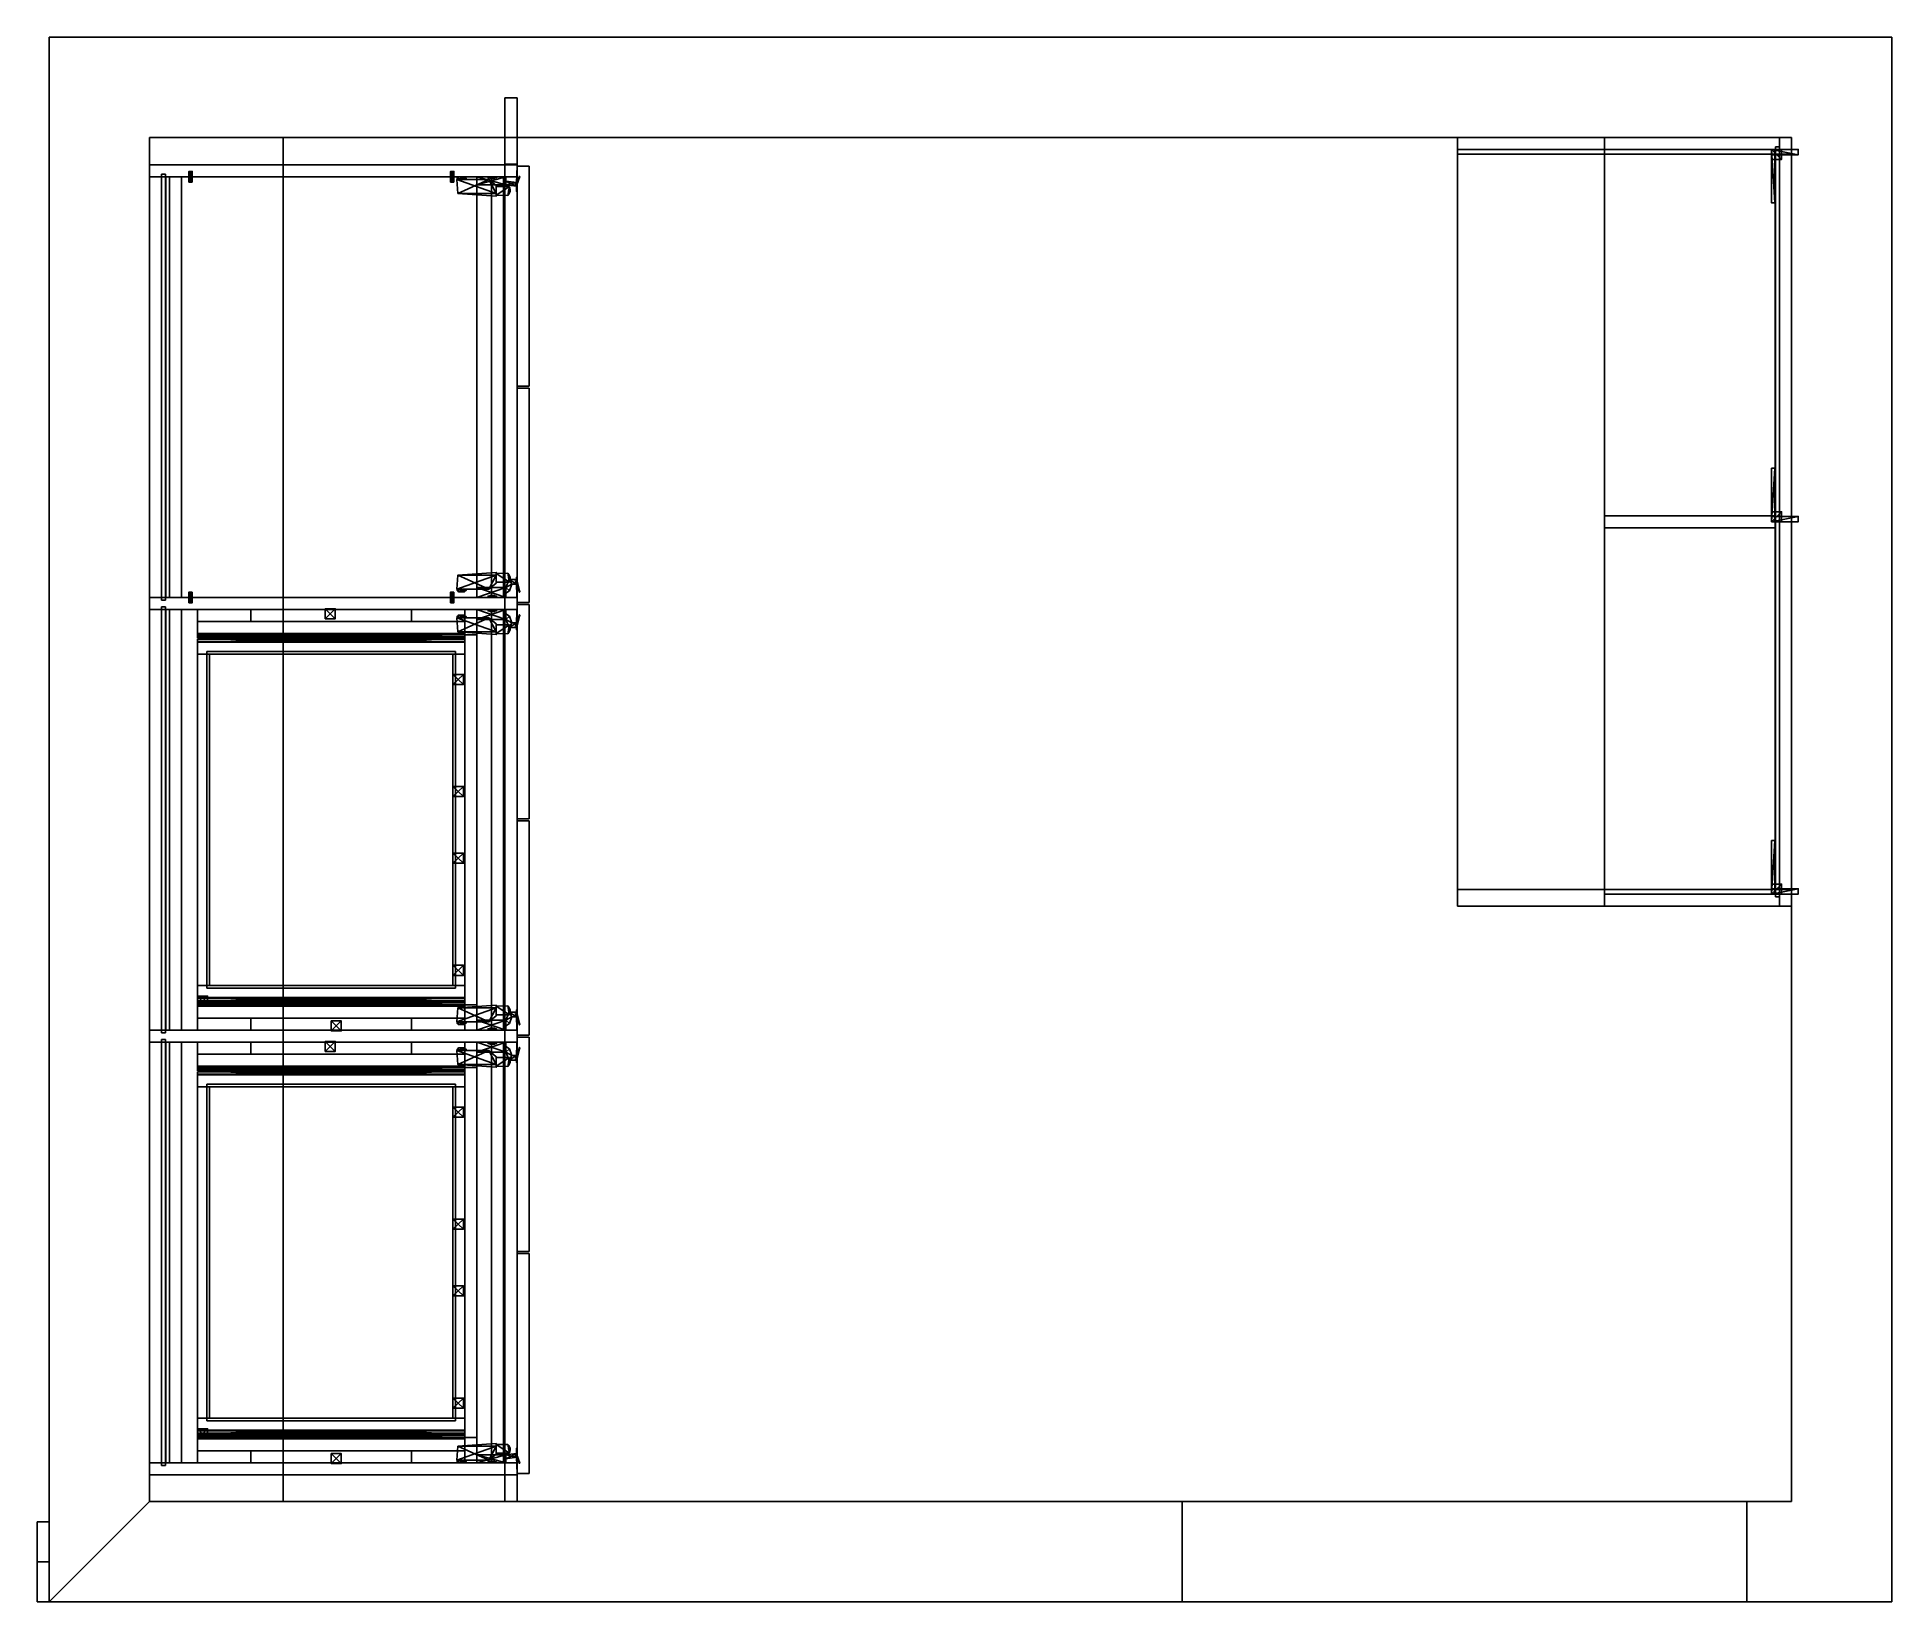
# Model space of a CAD drawing. Extents: x 0 to 2775, y -2341 to 0.
import ezdxf

# ---------------------------------------------------------------- set-up
doc = ezdxf.new("R2010")
doc.units = 0
for name, color, linetype in [('LAYER0', 7, 'CONTINUOUS'), ('LAYER1', 7, 'CONTINUOUS'), ('LAYER10', 7, 'CONTINUOUS'), ('LAYER100', 28, 'CONTINUOUS'), ('LAYER101', 253, 'CONTINUOUS'), ('LAYER102', 253, 'CONTINUOUS'), ('LAYER103', 253, 'CONTINUOUS'), ('LAYER104', 28, 'CONTINUOUS'), ('LAYER105', 253, 'CONTINUOUS'), ('LAYER106', 253, 'CONTINUOUS'), ('LAYER107', 28, 'CONTINUOUS'), ('LAYER108', 253, 'CONTINUOUS'), ('LAYER109', 253, 'CONTINUOUS'), ('LAYER11', 7, 'CONTINUOUS'), ('LAYER110', 28, 'CONTINUOUS'), ('LAYER111', 253, 'CONTINUOUS'), ('LAYER112', 253, 'CONTINUOUS'), ('LAYER113', 28, 'CONTINUOUS'), ('LAYER114', 253, 'CONTINUOUS'), ('LAYER115', 253, 'CONTINUOUS'), ('LAYER116', 28, 'CONTINUOUS'), ('LAYER117', 253, 'CONTINUOUS'), ('LAYER118', 253, 'CONTINUOUS'), ('LAYER119', 253, 'CONTINUOUS'), ('LAYER12', 7, 'CONTINUOUS'), ('LAYER120', 28, 'CONTINUOUS'), ('LAYER121', 253, 'CONTINUOUS'), ('LAYER122', 253, 'CONTINUOUS'), ('LAYER123', 28, 'CONTINUOUS'), ('LAYER124', 253, 'CONTINUOUS'), ('LAYER125', 253, 'CONTINUOUS'), ('LAYER126', 28, 'CONTINUOUS'), ('LAYER127', 253, 'CONTINUOUS'), ('LAYER128', 253, 'CONTINUOUS'), ('LAYER129', 28, 'CONTINUOUS'), ('LAYER13', 7, 'CONTINUOUS'), ('LAYER130', 253, 'CONTINUOUS'), ('LAYER131', 253, 'CONTINUOUS'), ('LAYER132', 28, 'CONTINUOUS'), ('LAYER133', 253, 'CONTINUOUS'), ('LAYER134', 253, 'CONTINUOUS'), ('LAYER135', 253, 'CONTINUOUS'), ('LAYER136', 253, 'CONTINUOUS'), ('LAYER137', 28, 'CONTINUOUS'), ('LAYER138', 253, 'CONTINUOUS'), ('LAYER139', 253, 'CONTINUOUS'), ('LAYER14', 7, 'CONTINUOUS'), ('LAYER140', 28, 'CONTINUOUS'), ('LAYER141', 253, 'CONTINUOUS'), ('LAYER142', 253, 'CONTINUOUS'), ('LAYER143', 28, 'CONTINUOUS'), ('LAYER144', 253, 'CONTINUOUS'), ('LAYER145', 253, 'CONTINUOUS'), ('LAYER146', 28, 'CONTINUOUS'), ('LAYER147', 253, 'CONTINUOUS'), ('LAYER148', 253, 'CONTINUOUS'), ('LAYER149', 28, 'CONTINUOUS'), ('LAYER15', 7, 'CONTINUOUS'), ('LAYER150', 253, 'CONTINUOUS'), ('LAYER151', 7, 'CONTINUOUS'), ('LAYER152', 7, 'CONTINUOUS'), ('LAYER153', 7, 'CONTINUOUS'), ('LAYER154', 254, 'CONTINUOUS'), ('LAYER155', 254, 'CONTINUOUS'), ('LAYER156', 254, 'CONTINUOUS'), ('LAYER157', 254, 'CONTINUOUS'), ('LAYER158', 7, 'CONTINUOUS'), ('LAYER159', 7, 'CONTINUOUS'), ('LAYER16', 7, 'CONTINUOUS'), ('LAYER160', 7, 'CONTINUOUS'), ('LAYER161', 7, 'CONTINUOUS'), ('LAYER162', 7, 'CONTINUOUS'), ('LAYER163', 7, 'CONTINUOUS'), ('LAYER164', 7, 'CONTINUOUS'), ('LAYER165', 7, 'CONTINUOUS'), ('LAYER166', 7, 'CONTINUOUS'), ('LAYER167', 253, 'CONTINUOUS'), ('LAYER168', 253, 'CONTINUOUS'), ('LAYER169', 253, 'CONTINUOUS'), ('LAYER17', 7, 'CONTINUOUS'), ('LAYER170', 253, 'CONTINUOUS'), ('LAYER171', 7, 'CONTINUOUS'), ('LAYER172', 7, 'CONTINUOUS'), ('LAYER173', 254, 'CONTINUOUS'), ('LAYER174', 254, 'CONTINUOUS'), ('LAYER175', 7, 'CONTINUOUS'), ('LAYER176', 7, 'CONTINUOUS'), ('LAYER177', 253, 'CONTINUOUS'), ('LAYER178', 253, 'CONTINUOUS'), ('LAYER179', 253, 'CONTINUOUS'), ('LAYER18', 7, 'CONTINUOUS'), ('LAYER180', 253, 'CONTINUOUS'), ('LAYER181', 253, 'CONTINUOUS'), ('LAYER182', 253, 'CONTINUOUS'), ('LAYER183', 253, 'CONTINUOUS'), ('LAYER184', 253, 'CONTINUOUS'), ('LAYER185', 253, 'CONTINUOUS'), ('LAYER186', 253, 'CONTINUOUS'), ('LAYER187', 253, 'CONTINUOUS'), ('LAYER188', 253, 'CONTINUOUS'), ('LAYER189', 7, 'CONTINUOUS'), ('LAYER19', 7, 'CONTINUOUS'), ('LAYER190', 7, 'CONTINUOUS'), ('LAYER191', 7, 'CONTINUOUS'), ('LAYER192', 253, 'CONTINUOUS'), ('LAYER193', 253, 'CONTINUOUS'), ('LAYER194', 253, 'CONTINUOUS'), ('LAYER195', 253, 'CONTINUOUS'), ('LAYER196', 7, 'CONTINUOUS'), ('LAYER197', 7, 'CONTINUOUS'), ('LAYER198', 254, 'CONTINUOUS'), ('LAYER199', 254, 'CONTINUOUS'), ('LAYER2', 2, 'CONTINUOUS'), ('LAYER20', 7, 'CONTINUOUS'), ('LAYER200', 7, 'CONTINUOUS'), ('LAYER201', 7, 'CONTINUOUS'), ('LAYER202', 253, 'CONTINUOUS'), ('LAYER203', 253, 'CONTINUOUS'), ('LAYER204', 253, 'CONTINUOUS'), ('LAYER205', 253, 'CONTINUOUS'), ('LAYER206', 253, 'CONTINUOUS'), ('LAYER207', 253, 'CONTINUOUS'), ('LAYER208', 253, 'CONTINUOUS'), ('LAYER209', 253, 'CONTINUOUS'), ('LAYER21', 7, 'CONTINUOUS'), ('LAYER210', 253, 'CONTINUOUS'), ('LAYER211', 253, 'CONTINUOUS'), ('LAYER212', 253, 'CONTINUOUS'), ('LAYER213', 253, 'CONTINUOUS'), ('LAYER214', 7, 'CONTINUOUS'), ('LAYER215', 7, 'CONTINUOUS'), ('LAYER216', 7, 'CONTINUOUS'), ('LAYER217', 253, 'CONTINUOUS'), ('LAYER218', 253, 'CONTINUOUS'), ('LAYER219', 253, 'CONTINUOUS'), ('LAYER22', 7, 'CONTINUOUS'), ('LAYER220', 253, 'CONTINUOUS'), ('LAYER221', 7, 'CONTINUOUS'), ('LAYER222', 7, 'CONTINUOUS'), ('LAYER223', 254, 'CONTINUOUS'), ('LAYER224', 254, 'CONTINUOUS'), ('LAYER225', 7, 'CONTINUOUS'), ('LAYER226', 7, 'CONTINUOUS'), ('LAYER227', 253, 'CONTINUOUS'), ('LAYER228', 253, 'CONTINUOUS'), ('LAYER229', 253, 'CONTINUOUS'), ('LAYER23', 7, 'CONTINUOUS'), ('LAYER230', 253, 'CONTINUOUS'), ('LAYER231', 253, 'CONTINUOUS'), ('LAYER232', 253, 'CONTINUOUS'), ('LAYER233', 253, 'CONTINUOUS'), ('LAYER234', 253, 'CONTINUOUS'), ('LAYER235', 253, 'CONTINUOUS'), ('LAYER236', 253, 'CONTINUOUS'), ('LAYER237', 253, 'CONTINUOUS'), ('LAYER238', 253, 'CONTINUOUS'), ('LAYER239', 7, 'CONTINUOUS'), ('LAYER24', 7, 'CONTINUOUS'), ('LAYER240', 7, 'CONTINUOUS'), ('LAYER241', 7, 'CONTINUOUS'), ('LAYER242', 253, 'CONTINUOUS'), ('LAYER243', 253, 'CONTINUOUS'), ('LAYER244', 253, 'CONTINUOUS'), ('LAYER245', 253, 'CONTINUOUS'), ('LAYER246', 7, 'CONTINUOUS'), ('LAYER247', 7, 'CONTINUOUS'), ('LAYER248', 254, 'CONTINUOUS'), ('LAYER249', 254, 'CONTINUOUS'), ('LAYER25', 7, 'CONTINUOUS'), ('LAYER250', 7, 'CONTINUOUS'), ('LAYER251', 7, 'CONTINUOUS'), ('LAYER252', 253, 'CONTINUOUS'), ('LAYER253', 253, 'CONTINUOUS'), ('LAYER254', 253, 'CONTINUOUS'), ('LAYER255', 253, 'CONTINUOUS'), ('LAYER256', 253, 'CONTINUOUS'), ('LAYER257', 253, 'CONTINUOUS'), ('LAYER258', 253, 'CONTINUOUS'), ('LAYER259', 253, 'CONTINUOUS'), ('LAYER26', 254, 'CONTINUOUS'), ('LAYER260', 253, 'CONTINUOUS'), ('LAYER261', 253, 'CONTINUOUS'), ('LAYER262', 253, 'CONTINUOUS'), ('LAYER263', 253, 'CONTINUOUS'), ('LAYER264', 7, 'CONTINUOUS'), ('LAYER265', 7, 'CONTINUOUS'), ('LAYER266', 7, 'CONTINUOUS'), ('LAYER267', 7, 'CONTINUOUS'), ('LAYER268', 7, 'CONTINUOUS'), ('LAYER269', 7, 'CONTINUOUS'), ('LAYER27', 254, 'CONTINUOUS'), ('LAYER270', 7, 'CONTINUOUS'), ('LAYER271', 7, 'CONTINUOUS'), ('LAYER272', 7, 'CONTINUOUS'), ('LAYER273', 253, 'CONTINUOUS'), ('LAYER274', 253, 'CONTINUOUS'), ('LAYER275', 253, 'CONTINUOUS'), ('LAYER276', 253, 'CONTINUOUS'), ('LAYER277', 7, 'CONTINUOUS'), ('LAYER278', 7, 'CONTINUOUS'), ('LAYER279', 254, 'CONTINUOUS'), ('LAYER28', 254, 'CONTINUOUS'), ('LAYER280', 254, 'CONTINUOUS'), ('LAYER281', 7, 'CONTINUOUS'), ('LAYER282', 7, 'CONTINUOUS'), ('LAYER283', 253, 'CONTINUOUS'), ('LAYER284', 253, 'CONTINUOUS'), ('LAYER285', 253, 'CONTINUOUS'), ('LAYER286', 253, 'CONTINUOUS'), ('LAYER287', 253, 'CONTINUOUS'), ('LAYER288', 253, 'CONTINUOUS'), ('LAYER289', 253, 'CONTINUOUS'), ('LAYER29', 254, 'CONTINUOUS'), ('LAYER290', 253, 'CONTINUOUS'), ('LAYER291', 253, 'CONTINUOUS'), ('LAYER292', 253, 'CONTINUOUS'), ('LAYER293', 253, 'CONTINUOUS'), ('LAYER294', 253, 'CONTINUOUS'), ('LAYER295', 7, 'CONTINUOUS'), ('LAYER296', 7, 'CONTINUOUS'), ('LAYER297', 7, 'CONTINUOUS'), ('LAYER298', 253, 'CONTINUOUS'), ('LAYER299', 253, 'CONTINUOUS'), ('LAYER3', 7, 'CONTINUOUS'), ('LAYER30', 7, 'CONTINUOUS'), ('LAYER300', 253, 'CONTINUOUS'), ('LAYER301', 253, 'CONTINUOUS'), ('LAYER302', 7, 'CONTINUOUS'), ('LAYER303', 7, 'CONTINUOUS'), ('LAYER304', 254, 'CONTINUOUS'), ('LAYER305', 254, 'CONTINUOUS'), ('LAYER306', 7, 'CONTINUOUS'), ('LAYER307', 7, 'CONTINUOUS'), ('LAYER308', 253, 'CONTINUOUS'), ('LAYER309', 253, 'CONTINUOUS'), ('LAYER31', 254, 'CONTINUOUS'), ('LAYER310', 253, 'CONTINUOUS'), ('LAYER311', 253, 'CONTINUOUS'), ('LAYER312', 253, 'CONTINUOUS'), ('LAYER313', 253, 'CONTINUOUS'), ('LAYER314', 253, 'CONTINUOUS'), ('LAYER315', 253, 'CONTINUOUS'), ('LAYER316', 253, 'CONTINUOUS'), ('LAYER317', 253, 'CONTINUOUS'), ('LAYER318', 253, 'CONTINUOUS'), ('LAYER319', 253, 'CONTINUOUS'), ('LAYER32', 254, 'CONTINUOUS'), ('LAYER320', 7, 'CONTINUOUS'), ('LAYER321', 7, 'CONTINUOUS'), ('LAYER322', 7, 'CONTINUOUS'), ('LAYER323', 253, 'CONTINUOUS'), ('LAYER324', 253, 'CONTINUOUS'), ('LAYER325', 253, 'CONTINUOUS'), ('LAYER326', 253, 'CONTINUOUS'), ('LAYER327', 7, 'CONTINUOUS'), ('LAYER328', 7, 'CONTINUOUS'), ('LAYER329', 254, 'CONTINUOUS'), ('LAYER33', 254, 'CONTINUOUS'), ('LAYER330', 254, 'CONTINUOUS'), ('LAYER331', 7, 'CONTINUOUS'), ('LAYER332', 7, 'CONTINUOUS'), ('LAYER333', 253, 'CONTINUOUS'), ('LAYER334', 253, 'CONTINUOUS'), ('LAYER335', 253, 'CONTINUOUS'), ('LAYER336', 253, 'CONTINUOUS'), ('LAYER337', 253, 'CONTINUOUS'), ('LAYER338', 253, 'CONTINUOUS'), ('LAYER339', 253, 'CONTINUOUS'), ('LAYER34', 254, 'CONTINUOUS'), ('LAYER340', 253, 'CONTINUOUS'), ('LAYER341', 253, 'CONTINUOUS'), ('LAYER342', 253, 'CONTINUOUS'), ('LAYER343', 253, 'CONTINUOUS'), ('LAYER344', 253, 'CONTINUOUS'), ('LAYER345', 7, 'CONTINUOUS'), ('LAYER346', 7, 'CONTINUOUS'), ('LAYER347', 7, 'CONTINUOUS'), ('LAYER348', 253, 'CONTINUOUS'), ('LAYER349', 253, 'CONTINUOUS'), ('LAYER35', 7, 'CONTINUOUS'), ('LAYER350', 253, 'CONTINUOUS'), ('LAYER351', 253, 'CONTINUOUS'), ('LAYER352', 7, 'CONTINUOUS'), ('LAYER353', 7, 'CONTINUOUS'), ('LAYER354', 254, 'CONTINUOUS'), ('LAYER355', 254, 'CONTINUOUS'), ('LAYER356', 7, 'CONTINUOUS'), ('LAYER357', 7, 'CONTINUOUS'), ('LAYER358', 253, 'CONTINUOUS'), ('LAYER359', 253, 'CONTINUOUS'), ('LAYER36', 254, 'CONTINUOUS'), ('LAYER360', 253, 'CONTINUOUS'), ('LAYER361', 253, 'CONTINUOUS'), ('LAYER362', 253, 'CONTINUOUS'), ('LAYER363', 253, 'CONTINUOUS'), ('LAYER364', 253, 'CONTINUOUS'), ('LAYER365', 253, 'CONTINUOUS'), ('LAYER366', 253, 'CONTINUOUS'), ('LAYER367', 253, 'CONTINUOUS'), ('LAYER368', 253, 'CONTINUOUS'), ('LAYER369', 253, 'CONTINUOUS'), ('LAYER37', 254, 'CONTINUOUS'), ('LAYER370', 253, 'CONTINUOUS'), ('LAYER371', 253, 'CONTINUOUS'), ('LAYER372', 253, 'CONTINUOUS'), ('LAYER373', 253, 'CONTINUOUS'), ('LAYER374', 253, 'CONTINUOUS'), ('LAYER375', 253, 'CONTINUOUS'), ('LAYER376', 253, 'CONTINUOUS'), ('LAYER377', 253, 'CONTINUOUS'), ('LAYER378', 7, 'CONTINUOUS'), ('LAYER379', 7, 'CONTINUOUS'), ('LAYER38', 254, 'CONTINUOUS'), ('LAYER380', 7, 'CONTINUOUS'), ('LAYER381', 253, 'CONTINUOUS'), ('LAYER382', 253, 'CONTINUOUS'), ('LAYER383', 253, 'CONTINUOUS'), ('LAYER384', 253, 'CONTINUOUS'), ('LAYER385', 253, 'CONTINUOUS'), ('LAYER386', 253, 'CONTINUOUS'), ('LAYER387', 253, 'CONTINUOUS'), ('LAYER388', 253, 'CONTINUOUS'), ('LAYER389', 2, 'CONTINUOUS'), ('LAYER39', 254, 'CONTINUOUS'), ('LAYER390', 37, 'CONTINUOUS'), ('LAYER391', 253, 'CONTINUOUS'), ('LAYER392', 253, 'CONTINUOUS'), ('LAYER393', 253, 'CONTINUOUS'), ('LAYER394', 253, 'CONTINUOUS'), ('LAYER395', 253, 'CONTINUOUS'), ('LAYER396', 253, 'CONTINUOUS'), ('LAYER397', 2, 'CONTINUOUS'), ('LAYER398', 37, 'CONTINUOUS'), ('LAYER399', 253, 'CONTINUOUS'), ('LAYER4', 7, 'CONTINUOUS'), ('LAYER40', 7, 'CONTINUOUS'), ('LAYER400', 253, 'CONTINUOUS'), ('LAYER401', 253, 'CONTINUOUS'), ('LAYER402', 253, 'CONTINUOUS'), ('LAYER403', 253, 'CONTINUOUS'), ('LAYER404', 253, 'CONTINUOUS'), ('LAYER405', 2, 'CONTINUOUS'), ('LAYER406', 37, 'CONTINUOUS'), ('LAYER407', 253, 'CONTINUOUS'), ('LAYER408', 253, 'CONTINUOUS'), ('LAYER409', 253, 'CONTINUOUS'), ('LAYER41', 254, 'CONTINUOUS'), ('LAYER410', 253, 'CONTINUOUS'), ('LAYER411', 253, 'CONTINUOUS'), ('LAYER412', 253, 'CONTINUOUS'), ('LAYER413', 253, 'CONTINUOUS'), ('LAYER414', 253, 'CONTINUOUS'), ('LAYER415', 253, 'CONTINUOUS'), ('LAYER416', 253, 'CONTINUOUS'), ('LAYER417', 253, 'CONTINUOUS'), ('LAYER418', 253, 'CONTINUOUS'), ('LAYER419', 253, 'CONTINUOUS'), ('LAYER42', 254, 'CONTINUOUS'), ('LAYER43', 254, 'CONTINUOUS'), ('LAYER44', 254, 'CONTINUOUS'), ('LAYER45', 7, 'CONTINUOUS'), ('LAYER46', 254, 'CONTINUOUS'), ('LAYER47', 254, 'CONTINUOUS'), ('LAYER48', 254, 'CONTINUOUS'), ('LAYER49', 254, 'CONTINUOUS'), ('LAYER5', 7, 'CONTINUOUS'), ('LAYER50', 7, 'CONTINUOUS'), ('LAYER51', 7, 'CONTINUOUS'), ('LAYER52', 7, 'CONTINUOUS'), ('LAYER53', 7, 'CONTINUOUS'), ('LAYER54', 7, 'CONTINUOUS'), ('LAYER55', 253, 'CONTINUOUS'), ('LAYER56', 253, 'CONTINUOUS'), ('LAYER57', 28, 'CONTINUOUS'), ('LAYER58', 253, 'CONTINUOUS'), ('LAYER59', 253, 'CONTINUOUS'), ('LAYER6', 7, 'CONTINUOUS'), ('LAYER60', 28, 'CONTINUOUS'), ('LAYER61', 253, 'CONTINUOUS'), ('LAYER62', 253, 'CONTINUOUS'), ('LAYER63', 28, 'CONTINUOUS'), ('LAYER64', 253, 'CONTINUOUS'), ('LAYER65', 253, 'CONTINUOUS'), ('LAYER66', 28, 'CONTINUOUS'), ('LAYER67', 253, 'CONTINUOUS'), ('LAYER68', 253, 'CONTINUOUS'), ('LAYER69', 28, 'CONTINUOUS'), ('LAYER7', 7, 'CONTINUOUS'), ('LAYER70', 253, 'CONTINUOUS'), ('LAYER71', 253, 'CONTINUOUS'), ('LAYER72', 28, 'CONTINUOUS'), ('LAYER73', 253, 'CONTINUOUS'), ('LAYER74', 253, 'CONTINUOUS'), ('LAYER75', 28, 'CONTINUOUS'), ('LAYER76', 253, 'CONTINUOUS'), ('LAYER77', 253, 'CONTINUOUS'), ('LAYER78', 28, 'CONTINUOUS'), ('LAYER79', 253, 'CONTINUOUS'), ('LAYER8', 7, 'CONTINUOUS'), ('LAYER80', 253, 'CONTINUOUS'), ('LAYER81', 28, 'CONTINUOUS'), ('LAYER82', 253, 'CONTINUOUS'), ('LAYER83', 253, 'CONTINUOUS'), ('LAYER84', 28, 'CONTINUOUS'), ('LAYER85', 253, 'CONTINUOUS'), ('LAYER86', 253, 'CONTINUOUS'), ('LAYER87', 253, 'CONTINUOUS'), ('LAYER88', 28, 'CONTINUOUS'), ('LAYER89', 253, 'CONTINUOUS'), ('LAYER9', 7, 'CONTINUOUS'), ('LAYER90', 253, 'CONTINUOUS'), ('LAYER91', 28, 'CONTINUOUS'), ('LAYER92', 253, 'CONTINUOUS'), ('LAYER93', 253, 'CONTINUOUS'), ('LAYER94', 28, 'CONTINUOUS'), ('LAYER95', 253, 'CONTINUOUS'), ('LAYER96', 253, 'CONTINUOUS'), ('LAYER97', 28, 'CONTINUOUS'), ('LAYER98', 253, 'CONTINUOUS'), ('LAYER99', 253, 'CONTINUOUS')]:
    doc.layers.add(name, color=color, linetype=linetype)

msp = doc.modelspace()

# ---------------------------------------------------------------- linework, layer by layer
at = {"layer": 'LAYER0', "invisible_edges": 1}
for points in [[(2775, 0), (18, -2341), (18, 0), (2775, 0)], [(18, -2341), (2775, 0), (2775, -2341), (18, -2341)], [(18, 0, 5), (18, -2341), (18, -2341, 5), (18, 0, 5)], [(18, -2341), (18, 0, 5), (18, 0), (18, -2341)], [(18, 0, 5), (2775, 0), (18, 0), (18, 0, 5)], [(2775, 0), (18, 0, 5), (2775, 0, 5), (2775, 0)], [(2775, -2341, 5), (18, 0, 5), (18, -2341, 5), (2775, -2341, 5)], [(18, 0, 5), (2775, -2341, 5), (2775, 0, 5), (18, 0, 5)], [(2775, 0), (2775, -2341, 5), (2775, -2341), (2775, 0)], [(2775, -2341, 5), (2775, 0), (2775, 0, 5), (2775, -2341, 5)], [(2775, -2341, 5), (18, -2341), (2775, -2341), (2775, -2341, 5)], [(18, -2341), (2775, -2341, 5), (18, -2341, 5), (18, -2341)]]:
    msp.add_3dface(points, dxfattribs=at)
at = {"layer": 'LAYER1'}
for points, invisible_edges in [([(168, -150, 5), (18, 0, 5), (2775, 0, 5), (168, -150, 5)], 5), ([(18, 0, 5), (168, -150, 5), (18, -2341, 5), (18, 0, 5)], 3), ([(2775, 0, 2664), (2021, 0, 2236), (18, 0, 2664), (2775, 0, 2664)], 3), ([(796, 0, 2236), (18, 0, 2664), (2021, 0, 2236), (796, 0, 2236)], 3), ([(796, 0, 1106), (18, 0, 2664), (796, 0, 2236), (796, 0, 1106)], 3), ([(796, 0, 1106), (18, 0, 5), (18, 0, 2664), (796, 0, 1106)], 5), ([(18, 0, 5), (796, 0, 1106), (2775, 0, 5), (18, 0, 5)], 3), ([(18, 0, 2664), (18, -2341, 5), (18, -2341, 2664), (18, 0, 2664)], 1), ([(18, -2341, 5), (18, 0, 2664), (18, 0, 5), (18, -2341, 5)], 1), ([(168, -2191, 2664), (18, 0, 2664), (18, -2341, 2664), (168, -2191, 2664)], 5), ([(18, 0, 2664), (168, -2191, 2664), (168, -150, 2664), (18, 0, 2664)], 5), ([(18, 0, 2664), (168, -150, 2664), (2775, 0, 2664), (18, 0, 2664)], 3), ([(168, -150, 5), (2775, 0, 5), (2625, -150, 5), (168, -150, 5)], 3), ([(2775, 0, 2664), (168, -150, 2664), (2625, -150, 2664), (2775, 0, 2664)], 5), ([(2021, 0, 1106), (2775, 0, 5), (796, 0, 1106), (2021, 0, 1106)], 3), ([(2775, 0, 2664), (2021, 0, 1106), (2021, 0, 2236), (2775, 0, 2664)], 5), ([(2775, 0, 5), (2021, 0, 1106), (2775, 0, 2664), (2775, 0, 5)], 3), ([(2775, -2341, 5), (2625, -2191, 5), (2775, 0, 5), (2775, -2341, 5)], 3), ([(2625, -150, 5), (2775, 0, 5), (2625, -2191, 5), (2625, -150, 5)], 3), ([(2775, 0, 2664), (2625, -150, 2664), (2775, -2341, 2664), (2775, 0, 2664)], 3), ([(2775, 0, 5), (2775, -2341, 2664), (2775, -2341, 5), (2775, 0, 5)], 1), ([(2775, -2341, 2664), (2775, 0, 5), (2775, 0, 2664), (2775, -2341, 2664)], 1), ([(168, -2191, 5), (18, -2341, 5), (168, -150, 5), (168, -2191, 5)], 3), ([(168, -150, 5), (168, -2191, 2664), (168, -2191, 5), (168, -150, 5)], 1), ([(168, -2191, 2664), (168, -150, 5), (168, -150, 2664), (168, -2191, 2664)], 1), ([(168, -150, 2664), (796, -150, 2236), (2625, -150, 2664), (168, -150, 2664)], 3), ([(168, -150, 2664), (796, -150, 1106), (796, -150, 2236), (168, -150, 2664)], 5), ([(1478.01, -150, 265), (168, -150, 5), (1538.01, -150, 265), (1478.01, -150, 265)], 3), ([(796, -150, 1106), (168, -150, 5), (1478.01, -150, 265), (796, -150, 1106)], 7), ([(168, -150, 5), (796, -150, 1106), (168, -150, 2664), (168, -150, 5)], 3), ([(2625, -150, 5), (1538.01, -150, 265), (168, -150, 5), (2625, -150, 5)], 3), ([(796, -150, 1106), (1478.01, -150, 345), (2021, -150, 1106), (796, -150, 1106)], 3), ([(796, -150, 1106), (1478.01, -150, 265), (1478.01, -150, 345), (796, -150, 1106)], 5), ([(2021, -150, 2236), (2625, -150, 2664), (796, -150, 2236), (2021, -150, 2236)], 3), ([(1538.01, -150, 345), (2021, -150, 1106), (1478.01, -150, 345), (1538.01, -150, 345)], 3), ([(1538.01, -150, 265), (2021, -150, 1106), (1538.01, -150, 345), (1538.01, -150, 265)], 3), ([(1538.01, -150, 265), (2625, -150, 5), (2021, -150, 1106), (1538.01, -150, 265)], 7), ([(2021, -150, 1106), (2625, -150, 2664), (2021, -150, 2236), (2021, -150, 1106)], 3), ([(2021, -150, 1106), (2625, -150, 5), (2625, -150, 2664), (2021, -150, 1106)], 5), ([(2625, -150, 2664), (2625, -2191, 5), (2625, -2191, 2664), (2625, -150, 2664)], 1), ([(2625, -2191, 5), (2625, -150, 2664), (2625, -150, 5), (2625, -2191, 5)], 1), ([(2625, -2191, 2664), (2775, -2341, 2664), (2625, -150, 2664), (2625, -2191, 2664)], 3), ([(168, -2191, 5), (1713, -2341, 5), (18, -2341, 5), (168, -2191, 5)], 5), ([(168, -2191, 2664), (18, -2341, 5), (18, -2341, 2664), (168, -2191, 2664)], 1), ([(18, -2341, 5), (168, -2191, 2664), (168, -2191, 5), (18, -2341, 5)], 1), ([(168, -2191, 5), (18, -2341, 2664), (18, -2341, 5), (168, -2191, 5)], 1), ([(18, -2341, 2664), (168, -2191, 5), (168, -2191, 2664), (18, -2341, 2664)], 1), ([(2775, -2341, 2664), (168, -2191, 2664), (18, -2341, 2664), (2775, -2341, 2664)], 3), ([(1713, -2341, 5), (168, -2191, 5), (1713, -2191, 5), (1713, -2341, 5)], 1), ([(2625, -2191, 2664), (2558, -2191, 2195), (168, -2191, 2664), (2625, -2191, 2664)], 3), ([(1713, -2191, 2195), (168, -2191, 2664), (2558, -2191, 2195), (1713, -2191, 2195)], 3), ([(1297.99, -2191, 1148), (168, -2191, 2664), (1713, -2191, 2195), (1297.99, -2191, 1148)], 7), ([(1237.99, -2191, 1148), (168, -2191, 2664), (1297.99, -2191, 1148), (1237.99, -2191, 1148)], 3), ([(1098, -2191, 1148), (168, -2191, 2664), (1237.99, -2191, 1148), (1098, -2191, 1148)], 7), ([(978.0001, -2191, 1148), (168, -2191, 2664), (1098, -2191, 1148), (978.0001, -2191, 1148)], 3), ([(978.0001, -2191, 1068), (168, -2191, 2664), (978.0001, -2191, 1148), (978.0001, -2191, 1068)], 3), ([(978.0001, -2191, 1068), (168, -2191, 5), (168, -2191, 2664), (978.0001, -2191, 1068)], 5), ([(168, -2191, 5), (978.0001, -2191, 1068), (1713, -2191, 5), (168, -2191, 5)], 3), ([(168, -2191, 2664), (2775, -2341, 2664), (2625, -2191, 2664), (168, -2191, 2664)], 3), ([(1297.99, -2191, 1068), (1713, -2191, 5), (978.0001, -2191, 1068), (1297.99, -2191, 1068)], 7), ([(1237.99, -2191, 1068), (1098, -2191, 1148), (1237.99, -2191, 1148), (1237.99, -2191, 1068)], 3), ([(1098, -2191, 1148), (1237.99, -2191, 1068), (1098, -2191, 1068), (1098, -2191, 1148)], 3), ([(1713, -2191, 2195), (1297.99, -2191, 1068), (1297.99, -2191, 1148), (1713, -2191, 2195)], 5), ([(1713, -2191, 5), (1297.99, -2191, 1068), (1713, -2191, 2195), (1713, -2191, 5)], 3), ([(2558, -2341, 5), (2625, -2191, 5), (2775, -2341, 5), (2558, -2341, 5)], 3), ([(2625, -2191, 5), (2558, -2341, 5), (2558, -2191, 5), (2625, -2191, 5)], 1), ([(2625, -2191, 5), (2558, -2191, 2195), (2625, -2191, 2664), (2625, -2191, 5)], 3), ([(2558, -2191, 2195), (2625, -2191, 5), (2558, -2191, 5), (2558, -2191, 2195)], 1), ([(18, -2341, 2664), (1713, -2341, 2195), (2775, -2341, 2664), (18, -2341, 2664)], 3), ([(18, -2341, 5), (1713, -2341, 2195), (18, -2341, 2664), (18, -2341, 5)], 3), ([(1713, -2341, 2195), (18, -2341, 5), (1713, -2341, 5), (1713, -2341, 2195)], 1), ([(2558, -2341, 2195), (2775, -2341, 2664), (1713, -2341, 2195), (2558, -2341, 2195)], 3), ([(2558, -2341, 5), (2775, -2341, 2664), (2558, -2341, 2195), (2558, -2341, 5)], 3), ([(2775, -2341, 2664), (2558, -2341, 5), (2775, -2341, 5), (2775, -2341, 2664)], 1)]:
    msp.add_3dface(points, dxfattribs=dict(at, invisible_edges=invisible_edges))
at = {"layer": 'LAYER10', "invisible_edges": 1}
for points in [[(168, -838.334, 2464), (718, -209.0039, 2464), (168, -209.0039, 2464), (168, -838.334, 2464)], [(718, -209.0039, 2464), (168, -838.334, 2464), (718, -838.334, 2464), (718, -209.0039, 2464)], [(168, -209.0039, 2446), (718, -209.0039, 2464), (718, -209.0039, 2446), (168, -209.0039, 2446)], [(718, -209.0039, 2464), (168, -209.0039, 2446), (168, -209.0039, 2464), (718, -209.0039, 2464)], [(168, -209.0039, 2446), (168, -838.334, 2464), (168, -209.0039, 2464), (168, -209.0039, 2446)], [(168, -838.334, 2464), (168, -209.0039, 2446), (168, -838.334, 2446), (168, -838.334, 2464)], [(718, -838.334, 2446), (168, -209.0039, 2446), (718, -209.0039, 2446), (718, -838.334, 2446)], [(168, -209.0039, 2446), (718, -838.334, 2446), (168, -838.334, 2446), (168, -209.0039, 2446)], [(718, -838.334, 2446), (718, -209.0039, 2464), (718, -838.334, 2464), (718, -838.334, 2446)], [(718, -209.0039, 2464), (718, -838.334, 2446), (718, -209.0039, 2446), (718, -209.0039, 2464)], [(168, -838.334, 2464), (718, -838.334, 2446), (718, -838.334, 2464), (168, -838.334, 2464)], [(718, -838.334, 2446), (168, -838.334, 2464), (168, -838.334, 2446), (718, -838.334, 2446)]]:
    msp.add_3dface(points, dxfattribs=at)
at = {"layer": 'LAYER100'}
for points, invisible_edges in [([(717.5, -857.3359, 2367.5), (717.5, -857.3359, 2356.5), (717.5, -864.3359, 2356.5), (717.5, -864.1265, 2367.317)], 4), ([(717.75, -856.3254, 2357.025), (717.75, -855.3359, 2362), (717.75, -857.3359, 2362), (717.75, -857.3359, 2356.5)], 10), ([(717.75, -855.3359, 2362), (717.75, -856.3254, 2366.975), (717.75, -857.3359, 2367.5), (717.75, -857.3359, 2362)], 10), ([(717.75, -859.1436, 2352.808), (717.75, -856.3254, 2357.025), (717.75, -857.3359, 2356.5), (717.75, -860.8359, 2356.5)], 10), ([(717.75, -856.3254, 2366.975), (717.75, -859.1436, 2371.192), (717.75, -860.8359, 2367.5), (717.75, -857.3359, 2367.5)], 10), ([(717.75, -863.3611, 2349.99), (717.75, -859.1436, 2352.808), (717.75, -860.8359, 2356.5), (717.75, -864.3359, 2356.5)], 10), ([(717.75, -859.1436, 2371.192), (717.75, -863.3611, 2374.01), (717.75, -864.3359, 2367.5), (717.75, -860.8359, 2367.5)], 10), ([(717, -886.3359, 2341), (717, -881.3359, 2353), (717, -868.3359, 2353), (717, -868.3359, 2341)], 1), ([(717, -886.3359, 2383), (717, -881.3359, 2371), (717, -868.3359, 2371), (717, -868.3359, 2383)], 1), ([(717, -886.3359, 2383), (717, -886.3359, 2341), (717, -881.3359, 2353), (717, -881.3359, 2371)], 10), ([(717.5, -864.1265, 2367.317), (717.5, -864.3359, 2356.5), (717.5, -868.3359, 2353), (717.5, -868.3359, 2371)], 5), ([(717.5, -868.3359, 2371), (717.5, -868.3359, 2353), (717.5, -881.3359, 2353), (717.5, -881.3359, 2371)], 1), ([(717.75, -868.3359, 2349), (717.75, -863.3611, 2349.99), (717.75, -864.3359, 2356.5), (717.75, -868.3359, 2353)], 2), ([(717.75, -863.3611, 2374.01), (717.75, -868.3359, 2375), (717.75, -868.3359, 2371), (717.75, -864.3359, 2367.5)], 8)]:
    msp.add_3dface(points, dxfattribs=dict(at, invisible_edges=invisible_edges))
for points in [[(717, -886.3359, 2341), (717, -868.3359, 2341), (717, -868.3359, 2341), (717, -886.3359, 2341)], [(717, -886.3359, 2383), (717, -868.3359, 2383), (717, -868.3359, 2383), (717, -886.3359, 2383)], [(717, -881.3359, 2353), (718, -881.3359, 2353), (718, -868.3359, 2353), (717, -868.3359, 2353)], [(717, -868.3359, 2353), (718, -868.3359, 2353), (718, -868.3359, 2341), (717, -868.3359, 2341)], [(717, -868.3359, 2341), (718, -868.3359, 2341), (718, -886.3359, 2341), (717, -886.3359, 2341)], [(717, -881.3359, 2371), (718, -881.3359, 2371), (718, -868.3359, 2371), (717, -868.3359, 2371)], [(717, -868.3359, 2371), (718, -868.3359, 2371), (718, -868.3359, 2383), (717, -868.3359, 2383)], [(717, -868.3359, 2383), (718, -868.3359, 2383), (718, -886.3359, 2383), (717, -886.3359, 2383)], [(717, -881.3359, 2353), (718, -881.3359, 2353), (718, -881.3359, 2371), (717, -881.3359, 2371)], [(717, -886.3359, 2383), (718, -886.3359, 2383), (717, -886.3359, 2383)], [(718, -886.3359, 2341), (718, -886.3359, 2383), (717, -886.3359, 2383), (717, -886.3359, 2341)], [(718, -868.3359, 2353), (718, -868.3359, 2341), (718, -868.3359, 2353)], [(718, -868.3359, 2371), (718, -868.3359, 2383), (718, -868.3359, 2371)], [(718, -886.3359, 2341), (718, -868.3359, 2341), (718, -868.3359, 2383), (718, -886.3359, 2383)], [(718, -881.3359, 2353), (718, -881.3359, 2371), (718, -881.3359, 2353)]]:
    msp.add_3dface(points, dxfattribs=at)
at = {"layer": 'LAYER101'}
for points in [[(628.0424, -868.8359, 2370.8), (629.5056, -889.7615, 2370.8), (687.011, -889.7615, 2370.8), (628.0424, -868.8359, 2370.8)], [(628.0424, -868.8359, 2370.8), (687.011, -889.7615, 2370.8), (676.0402, -868.8359, 2370.8), (628.0424, -868.8359, 2370.8)], [(628.0424, -868.8359, 2353.2), (628.0424, -868.8359, 2370.8), (676.0402, -868.8359, 2370.8), (628.0424, -868.8359, 2353.2)], [(628.0424, -868.8359, 2353.2), (676.0402, -868.8359, 2370.8), (676.0402, -868.8359, 2353.2), (628.0424, -868.8359, 2353.2)], [(628.0424, -868.8359, 2353.2), (629.5056, -889.7615, 2353.2), (628.0424, -868.8359, 2370.8), (628.0424, -868.8359, 2353.2)], [(628.0424, -868.8359, 2370.8), (629.5056, -889.7615, 2353.2), (629.5056, -889.7615, 2370.8), (628.0424, -868.8359, 2370.8)], [(629.5056, -889.7615, 2353.2), (628.0424, -868.8359, 2353.2), (676.0402, -868.8359, 2353.2), (629.5056, -889.7615, 2353.2)], [(628.2313, -866.7859, 2371.125), (628.2977, -867.8042, 2371.125), (630.2313, -864.7859, 2371.125), (628.2313, -866.7859, 2371.125)], [(628.2313, -866.7859, 2370.525), (630.2313, -864.7859, 2370.525), (628.2913, -867.7119, 2370.525), (628.2313, -866.7859, 2370.525)], [(628.2977, -867.8042, 2352.875), (628.2313, -866.7859, 2352.875), (630.2313, -864.7859, 2352.875), (628.2977, -867.8042, 2352.875)], [(630.2313, -864.7859, 2353.475), (628.2313, -866.7859, 2353.475), (628.2913, -867.7119, 2353.475), (630.2313, -864.7859, 2353.475)], [(630.2313, -864.7859, 2370.525), (628.2313, -866.7859, 2370.525), (630.2313, -864.7859, 2371.125), (630.2313, -864.7859, 2370.525)], [(630.2313, -864.7859, 2371.125), (628.2313, -866.7859, 2370.525), (628.2313, -866.7859, 2371.125), (630.2313, -864.7859, 2371.125)], [(628.2313, -866.7859, 2353.475), (630.2313, -864.7859, 2353.475), (630.2313, -864.7859, 2352.875), (628.2313, -866.7859, 2353.475)], [(628.2313, -866.7859, 2353.475), (630.2313, -864.7859, 2352.875), (628.2313, -866.7859, 2352.875), (628.2313, -866.7859, 2353.475)], [(628.2313, -866.7859, 2370.525), (628.2913, -867.7119, 2370.525), (628.2313, -866.7859, 2371.125), (628.2313, -866.7859, 2370.525)], [(628.2313, -866.7859, 2371.125), (628.2913, -867.7119, 2370.525), (628.2977, -867.8042, 2371.125), (628.2313, -866.7859, 2371.125)], [(628.2913, -867.7119, 2353.475), (628.2313, -866.7859, 2353.475), (628.2313, -866.7859, 2352.875), (628.2913, -867.7119, 2353.475)], [(628.2913, -867.7119, 2353.475), (628.2313, -866.7859, 2352.875), (628.2977, -867.8042, 2352.875), (628.2913, -867.7119, 2353.475)], [(630.2313, -864.7859, 2370.525), (642.2256, -867.7119, 2370.525), (628.2913, -867.7119, 2370.525), (630.2313, -864.7859, 2370.525)], [(642.2256, -867.7119, 2353.475), (630.2313, -864.7859, 2353.475), (628.2913, -867.7119, 2353.475), (642.2256, -867.7119, 2353.475)], [(628.3699, -868.8359, 2370.171), (628.2977, -867.8042, 2371.125), (628.2913, -867.7119, 2370.525), (628.3699, -868.8359, 2370.171)], [(642.2256, -867.7119, 2370.525), (643.5651, -868.8359, 2370.171), (628.2913, -867.7119, 2370.525), (642.2256, -867.7119, 2370.525)], [(628.2913, -867.7119, 2370.525), (643.5651, -868.8359, 2370.171), (628.3699, -868.8359, 2370.171), (628.2913, -867.7119, 2370.525)], [(628.2977, -867.8042, 2352.875), (628.3699, -868.8359, 2353.829), (628.2913, -867.7119, 2353.475), (628.2977, -867.8042, 2352.875)], [(643.5651, -868.8359, 2353.829), (642.2256, -867.7119, 2353.475), (628.2913, -867.7119, 2353.475), (643.5651, -868.8359, 2353.829)], [(643.5651, -868.8359, 2353.829), (628.2913, -867.7119, 2353.475), (628.3699, -868.8359, 2353.829), (643.5651, -868.8359, 2353.829)], [(642.3356, -867.8042, 2371.125), (630.2313, -864.7859, 2371.125), (628.2977, -867.8042, 2371.125), (642.3356, -867.8042, 2371.125)], [(630.2313, -864.7859, 2352.875), (642.3356, -867.8042, 2352.875), (628.2977, -867.8042, 2352.875), (630.2313, -864.7859, 2352.875)], [(628.3699, -868.8359, 2370.8), (643.5651, -868.8359, 2370.8), (628.2977, -867.8042, 2371.125), (628.3699, -868.8359, 2370.8)], [(628.2977, -867.8042, 2371.125), (643.5651, -868.8359, 2370.8), (642.3356, -867.8042, 2371.125), (628.2977, -867.8042, 2371.125)], [(628.3699, -868.8359, 2370.171), (628.3699, -868.8359, 2370.8), (628.2977, -867.8042, 2371.125), (628.3699, -868.8359, 2370.171)], [(643.5651, -868.8359, 2353.2), (628.3699, -868.8359, 2353.2), (628.2977, -867.8042, 2352.875), (643.5651, -868.8359, 2353.2)], [(643.5651, -868.8359, 2353.2), (628.2977, -867.8042, 2352.875), (642.3356, -867.8042, 2352.875), (643.5651, -868.8359, 2353.2)], [(628.3699, -868.8359, 2353.2), (628.3699, -868.8359, 2353.829), (628.2977, -867.8042, 2352.875), (628.3699, -868.8359, 2353.2)], [(629.5056, -889.7615, 2353.2), (676.0402, -868.8359, 2353.2), (687.011, -889.7615, 2353.2), (629.5056, -889.7615, 2353.2)], [(642.3356, -867.8042, 2371.125), (638.7384, -864.7859, 2371.125), (630.2313, -864.7859, 2371.125), (642.3356, -867.8042, 2371.125)], [(638.7384, -864.7859, 2370.525), (630.2313, -864.7859, 2370.525), (630.2313, -864.7859, 2371.125), (638.7384, -864.7859, 2370.525)], [(638.7384, -864.7859, 2370.525), (630.2313, -864.7859, 2371.125), (638.7384, -864.7859, 2371.125), (638.7384, -864.7859, 2370.525)], [(638.7384, -864.7859, 2370.525), (642.2256, -867.7119, 2370.525), (630.2313, -864.7859, 2370.525), (638.7384, -864.7859, 2370.525)], [(638.7384, -864.7859, 2352.875), (642.3356, -867.8042, 2352.875), (630.2313, -864.7859, 2352.875), (638.7384, -864.7859, 2352.875)], [(630.2313, -864.7859, 2353.475), (638.7384, -864.7859, 2353.475), (630.2313, -864.7859, 2352.875), (630.2313, -864.7859, 2353.475)], [(630.2313, -864.7859, 2352.875), (638.7384, -864.7859, 2353.475), (638.7384, -864.7859, 2352.875), (630.2313, -864.7859, 2352.875)], [(642.2256, -867.7119, 2353.475), (638.7384, -864.7859, 2353.475), (630.2313, -864.7859, 2353.475), (642.2256, -867.7119, 2353.475)], [(642.2256, -867.7119, 2370.525), (638.7384, -864.7859, 2370.525), (638.7384, -864.7859, 2371.125), (642.2256, -867.7119, 2370.525)], [(642.2256, -867.7119, 2370.525), (638.7384, -864.7859, 2371.125), (642.3356, -867.8042, 2371.125), (642.2256, -867.7119, 2370.525)], [(638.7384, -864.7859, 2353.475), (642.2256, -867.7119, 2353.475), (638.7384, -864.7859, 2352.875), (638.7384, -864.7859, 2353.475)], [(638.7384, -864.7859, 2352.875), (642.2256, -867.7119, 2353.475), (642.3356, -867.8042, 2352.875), (638.7384, -864.7859, 2352.875)], [(643.5651, -868.8359, 2370.171), (642.2256, -867.7119, 2370.525), (642.3356, -867.8042, 2371.125), (643.5651, -868.8359, 2370.171)], [(642.2256, -867.7119, 2353.475), (643.5651, -868.8359, 2353.829), (642.3356, -867.8042, 2352.875), (642.2256, -867.7119, 2353.475)], [(643.5651, -868.8359, 2370.171), (642.3356, -867.8042, 2371.125), (643.5651, -868.8359, 2370.8), (643.5651, -868.8359, 2370.171)], [(642.3356, -867.8042, 2352.875), (643.5651, -868.8359, 2353.829), (643.5651, -868.8359, 2353.2), (642.3356, -867.8042, 2352.875)], [(687.011, -889.7615, 2370.8), (687.011, -877.9783, 2370.8), (676.0402, -868.8359, 2370.8), (687.011, -889.7615, 2370.8)], [(687.011, -889.7615, 2353.2), (676.0402, -868.8359, 2353.2), (687.011, -877.9783, 2353.2), (687.011, -889.7615, 2353.2)], [(687.011, -877.9783, 2353.2), (676.0402, -868.8359, 2353.2), (676.0402, -868.8359, 2370.8), (687.011, -877.9783, 2353.2)], [(687.011, -877.9783, 2353.2), (676.0402, -868.8359, 2370.8), (687.011, -877.9783, 2370.8), (687.011, -877.9783, 2353.2)], [(687.011, -889.7615, 2370.8), (687.011, -889.7615, 2353.2), (687.011, -877.9783, 2370.8), (687.011, -889.7615, 2370.8)], [(687.011, -877.9783, 2370.8), (687.011, -889.7615, 2353.2), (687.011, -877.9783, 2353.2), (687.011, -877.9783, 2370.8)], [(687.011, -892.1699, 2368.7), (704.2454, -892.561, 2368.7), (706.6659, -879.4609, 2368.7), (687.011, -892.1699, 2368.7)], [(687.011, -892.1699, 2368.7), (706.6659, -879.4609, 2368.7), (687.011, -879.4609, 2368.7), (687.011, -892.1699, 2368.7)], [(704.2454, -892.561, 2355.3), (687.011, -892.1699, 2355.3), (706.6659, -879.4609, 2355.3), (704.2454, -892.561, 2355.3)], [(706.6659, -879.4609, 2355.3), (687.011, -892.1699, 2355.3), (687.011, -879.4609, 2355.3), (706.6659, -879.4609, 2355.3)], [(706.6659, -879.4609, 2355.3), (687.011, -879.4609, 2355.3), (706.6659, -879.4609, 2368.7), (706.6659, -879.4609, 2355.3)], [(706.6659, -879.4609, 2368.7), (687.011, -879.4609, 2355.3), (687.011, -879.4609, 2368.7), (706.6659, -879.4609, 2368.7)], [(707.6127, -886.4094, 2368.7), (705.4557, -886.011, 2368.7), (705.0522, -888.1943, 2368.7), (707.6127, -886.4094, 2368.7)], [(705.4557, -886.011, 2355.3), (707.6127, -886.4094, 2355.3), (705.0522, -888.1943, 2355.3), (705.4557, -886.011, 2355.3)], [(707.6127, -886.4094, 2368.7), (705.0522, -888.1943, 2368.7), (706.9369, -888.6843, 2368.7), (707.6127, -886.4094, 2368.7)], [(705.0522, -888.1943, 2355.3), (707.6127, -886.4094, 2355.3), (706.9369, -888.6843, 2355.3), (705.0522, -888.1943, 2355.3)], [(707.7944, -884.0435, 2368.7), (705.8591, -883.8276, 2368.7), (705.4557, -886.011, 2368.7), (707.7944, -884.0435, 2368.7)], [(705.8591, -883.8276, 2355.3), (707.7944, -884.0435, 2355.3), (705.4557, -886.011, 2355.3), (705.8591, -883.8276, 2355.3)], [(707.7944, -884.0435, 2368.7), (705.4557, -886.011, 2368.7), (707.6127, -886.4094, 2368.7), (707.7944, -884.0435, 2368.7)], [(705.4557, -886.011, 2355.3), (707.7944, -884.0435, 2355.3), (707.6127, -886.4094, 2355.3), (705.4557, -886.011, 2355.3)], [(707.474, -881.6921, 2368.7), (706.2625, -881.6443, 2368.7), (705.8591, -883.8276, 2368.7), (707.474, -881.6921, 2368.7)], [(706.2625, -881.6443, 2355.3), (707.474, -881.6921, 2355.3), (705.8591, -883.8276, 2355.3), (706.2625, -881.6443, 2355.3)], [(707.474, -881.6921, 2368.7), (705.8591, -883.8276, 2368.7), (707.7944, -884.0435, 2368.7), (707.474, -881.6921, 2368.7)], [(705.8591, -883.8276, 2355.3), (707.474, -881.6921, 2355.3), (707.7944, -884.0435, 2355.3), (705.8591, -883.8276, 2355.3)], [(706.6659, -879.4609, 2368.7), (706.2625, -881.6443, 2368.7), (707.474, -881.6921, 2368.7), (706.6659, -879.4609, 2368.7)], [(706.2625, -881.6443, 2355.3), (706.6659, -879.4609, 2355.3), (707.474, -881.6921, 2355.3), (706.2625, -881.6443, 2355.3)], [(706.6659, -879.4609, 2355.3), (706.6659, -879.4609, 2368.7), (707.474, -881.6921, 2368.7), (706.6659, -879.4609, 2355.3)], [(706.6659, -879.4609, 2355.3), (707.474, -881.6921, 2368.7), (707.474, -881.6921, 2355.3), (706.6659, -879.4609, 2355.3)], [(707.6127, -886.4094, 2355.3), (707.6127, -886.4094, 2368.7), (706.9369, -888.6843, 2368.7), (707.6127, -886.4094, 2355.3)], [(707.6127, -886.4094, 2355.3), (706.9369, -888.6843, 2368.7), (706.9369, -888.6843, 2355.3), (707.6127, -886.4094, 2355.3)], [(707.474, -881.6921, 2355.3), (707.474, -881.6921, 2368.7), (707.7944, -884.0435, 2368.7), (707.474, -881.6921, 2355.3)], [(707.474, -881.6921, 2355.3), (707.7944, -884.0435, 2368.7), (707.7944, -884.0435, 2355.3), (707.474, -881.6921, 2355.3)], [(707.7944, -884.0435, 2355.3), (707.7944, -884.0435, 2368.7), (707.6127, -886.4094, 2368.7), (707.7944, -884.0435, 2355.3)], [(707.7944, -884.0435, 2355.3), (707.6127, -886.4094, 2368.7), (707.6127, -886.4094, 2355.3), (707.7944, -884.0435, 2355.3)], [(687.011, -889.7615, 2354.6), (687.011, -893.7358, 2354.6), (629.5056, -889.7615, 2354.6), (687.011, -889.7615, 2354.6)], [(687.011, -893.7358, 2369.4), (687.011, -889.7615, 2369.4), (629.5056, -889.7615, 2369.4), (687.011, -893.7358, 2369.4)], [(687.011, -893.7358, 2369.4), (629.5056, -889.7615, 2369.4), (629.5056, -889.7615, 2354.6), (687.011, -893.7358, 2369.4)], [(687.011, -893.7358, 2369.4), (629.5056, -889.7615, 2354.6), (687.011, -893.7358, 2354.6), (687.011, -893.7358, 2369.4)], [(687.011, -889.7615, 2353.2), (687.011, -889.7615, 2354.6), (629.5056, -889.7615, 2354.6), (687.011, -889.7615, 2353.2)], [(687.011, -889.7615, 2353.2), (629.5056, -889.7615, 2354.6), (629.5056, -889.7615, 2353.2), (687.011, -889.7615, 2353.2)], [(629.5056, -889.7615, 2370.8), (629.5056, -889.7615, 2369.4), (687.011, -889.7615, 2370.8), (629.5056, -889.7615, 2370.8)], [(687.011, -889.7615, 2370.8), (629.5056, -889.7615, 2369.4), (687.011, -889.7615, 2369.4), (687.011, -889.7615, 2370.8)], [(687.011, -893.7358, 2369.4), (687.011, -893.7358, 2354.6), (687.011, -889.7615, 2369.4), (687.011, -893.7358, 2369.4)], [(687.011, -889.7615, 2369.4), (687.011, -893.7358, 2354.6), (687.011, -889.7615, 2354.6), (687.011, -889.7615, 2369.4)], [(704.2454, -892.561, 2355.3), (704.2454, -892.561, 2368.7), (687.011, -892.1699, 2368.7), (704.2454, -892.561, 2355.3)], [(704.2454, -892.561, 2355.3), (687.011, -892.1699, 2368.7), (687.011, -892.1699, 2355.3), (704.2454, -892.561, 2355.3)], [(705.7975, -890.7659, 2368.7), (704.6488, -890.3777, 2368.7), (704.2454, -892.561, 2368.7), (705.7975, -890.7659, 2368.7)], [(704.6488, -890.3777, 2355.3), (705.7975, -890.7659, 2355.3), (704.2454, -892.561, 2355.3), (704.6488, -890.3777, 2355.3)], [(705.7975, -890.7659, 2355.3), (705.7975, -890.7659, 2368.7), (704.2454, -892.561, 2368.7), (705.7975, -890.7659, 2355.3)], [(705.7975, -890.7659, 2355.3), (704.2454, -892.561, 2368.7), (704.2454, -892.561, 2355.3), (705.7975, -890.7659, 2355.3)], [(706.9369, -888.6843, 2368.7), (705.0522, -888.1943, 2368.7), (704.6488, -890.3777, 2368.7), (706.9369, -888.6843, 2368.7)], [(705.0522, -888.1943, 2355.3), (706.9369, -888.6843, 2355.3), (704.6488, -890.3777, 2355.3), (705.0522, -888.1943, 2355.3)], [(706.9369, -888.6843, 2368.7), (704.6488, -890.3777, 2368.7), (705.7975, -890.7659, 2368.7), (706.9369, -888.6843, 2368.7)], [(704.6488, -890.3777, 2355.3), (706.9369, -888.6843, 2355.3), (705.7975, -890.7659, 2355.3), (704.6488, -890.3777, 2355.3)], [(706.9369, -888.6843, 2355.3), (706.9369, -888.6843, 2368.7), (705.7975, -890.7659, 2368.7), (706.9369, -888.6843, 2355.3)], [(706.9369, -888.6843, 2355.3), (705.7975, -890.7659, 2368.7), (705.7975, -890.7659, 2355.3), (706.9369, -888.6843, 2355.3)]]:
    msp.add_3dface(points, dxfattribs=at)
at = {"layer": 'LAYER102', "invisible_edges": 1}
for points in [[(718, -1169.502, 2462), (718, -848.832, 88), (718, -1169.502, 88), (718, -1169.502, 2462)], [(718, -848.832, 88), (718, -1169.502, 2462), (718, -848.832, 2462), (718, -848.832, 88)], [(736, -1169.502, 88), (718, -848.832, 88), (736, -848.832, 88), (736, -1169.502, 88)], [(718, -848.832, 88), (736, -1169.502, 88), (718, -1169.502, 88), (718, -848.832, 88)], [(736, -848.832, 2462), (718, -848.832, 88), (718, -848.832, 2462), (736, -848.832, 2462)], [(718, -848.832, 88), (736, -848.832, 2462), (736, -848.832, 88), (718, -848.832, 88)], [(718, -1169.502, 2462), (736, -848.832, 2462), (718, -848.832, 2462), (718, -1169.502, 2462)], [(736, -848.832, 2462), (718, -1169.502, 2462), (736, -1169.502, 2462), (736, -848.832, 2462)], [(736, -848.832, 2462), (736, -1169.502, 88), (736, -848.832, 88), (736, -848.832, 2462)], [(736, -1169.502, 88), (736, -848.832, 2462), (736, -1169.502, 2462), (736, -1169.502, 88)], [(736, -1169.502, 88), (718, -1169.502, 2462), (718, -1169.502, 88), (736, -1169.502, 88)], [(718, -1169.502, 2462), (736, -1169.502, 88), (736, -1169.502, 2462), (718, -1169.502, 2462)]]:
    msp.add_3dface(points, dxfattribs=at)
at = {"layer": 'LAYER103'}
for points in [[(658.1428, -1485.667, 182), (701.3636, -1470.667, 182), (701.3636, -1485.667, 182), (658.1428, -1485.667, 182)], [(658.1428, -1470.667, 182), (701.3636, -1470.667, 182), (658.1428, -1485.667, 182), (658.1428, -1470.667, 182)], [(658.1428, -1485.667, 194), (658.1428, -1470.667, 182), (658.1428, -1485.667, 182), (658.1428, -1485.667, 194)], [(658.1428, -1470.667, 194), (658.1428, -1470.667, 182), (658.1428, -1485.667, 194), (658.1428, -1470.667, 194)], [(701.3636, -1485.667, 194), (658.1428, -1470.667, 194), (658.1428, -1485.667, 194), (701.3636, -1485.667, 194)], [(701.3636, -1470.667, 194), (658.1428, -1470.667, 194), (701.3636, -1485.667, 194), (701.3636, -1470.667, 194)], [(658.1428, -1470.667, 182), (701.3636, -1470.667, 194), (701.3636, -1470.667, 182), (658.1428, -1470.667, 182)], [(658.1428, -1470.667, 194), (701.3636, -1470.667, 194), (658.1428, -1470.667, 182), (658.1428, -1470.667, 194)], [(706.1262, -1458.667, 194), (701.3636, -1470.667, 194), (710.4067, -1465.667, 194), (706.1262, -1458.667, 194)], [(701.3636, -1470.667, 182), (706.1262, -1458.667, 194), (706.1262, -1458.667, 182), (701.3636, -1470.667, 182)], [(701.3636, -1470.667, 194), (706.1262, -1458.667, 194), (701.3636, -1470.667, 182), (701.3636, -1470.667, 194)], [(706.1262, -1458.667, 182), (710.4067, -1465.667, 182), (701.3636, -1470.667, 182), (706.1262, -1458.667, 182)], [(710.4067, -1465.667, 194), (701.3636, -1470.667, 194), (706.6333, -1475.627, 194), (710.4067, -1465.667, 194)], [(710.4067, -1465.667, 182), (706.6333, -1475.627, 182), (701.3636, -1470.667, 182), (710.4067, -1465.667, 182)], [(701.3636, -1479.167, 194), (706.6333, -1475.627, 194), (701.3636, -1470.667, 194), (701.3636, -1479.167, 194)], [(701.3636, -1479.167, 182), (701.3636, -1470.667, 182), (706.6333, -1475.627, 182), (701.3636, -1479.167, 182)], [(717.239, -1465.667, 194), (718.0702, -1458.667, 194), (706.1262, -1458.667, 194), (717.239, -1465.667, 194)], [(710.4067, -1465.667, 194), (717.239, -1465.667, 194), (706.1262, -1458.667, 194), (710.4067, -1465.667, 194)], [(718.0702, -1458.667, 182), (706.1262, -1458.667, 182), (706.1262, -1458.667, 194), (718.0702, -1458.667, 182)], [(718.0702, -1458.667, 194), (718.0702, -1458.667, 182), (706.1262, -1458.667, 194), (718.0702, -1458.667, 194)], [(717.239, -1465.667, 182), (706.1262, -1458.667, 182), (718.0702, -1458.667, 182), (717.239, -1465.667, 182)], [(710.4067, -1465.667, 182), (706.1262, -1458.667, 182), (717.239, -1465.667, 182), (710.4067, -1465.667, 182)], [(717.5382, -1459.097, 183), (722.1428, -1477.257, 183), (715.5601, -1460.597, 183), (717.5382, -1459.097, 183)], [(721.6608, -1477.757, 193), (717.5382, -1459.097, 193), (715.5601, -1460.597, 193), (721.6608, -1477.757, 193)], [(715.5601, -1460.597, 183), (722.1428, -1477.257, 183), (721.6608, -1477.757, 183), (715.5601, -1460.597, 183)], [(722.1428, -1477.257, 193), (717.5382, -1459.097, 193), (721.6608, -1477.757, 193), (722.1428, -1477.257, 193)], [(717.5382, -1459.097, 183), (722.1428, -1477.257, 193), (722.1428, -1477.257, 183), (717.5382, -1459.097, 183)], [(717.5382, -1459.097, 193), (722.1428, -1477.257, 193), (717.5382, -1459.097, 183), (717.5382, -1459.097, 193)], [(674.7662, -1485.667, 211), (687.2338, -1485.667, 211), (687.2338, -1483.667, 211), (674.7662, -1485.667, 211)], [(674.7662, -1483.667, 211), (674.7662, -1485.667, 211), (687.2338, -1483.667, 211), (674.7662, -1483.667, 211)], [(674.7662, -1485.667, 165), (674.7662, -1485.667, 211), (674.7662, -1483.667, 211), (674.7662, -1485.667, 165)], [(674.7662, -1483.667, 165), (674.7662, -1485.667, 165), (674.7662, -1483.667, 211), (674.7662, -1483.667, 165)], [(687.2338, -1485.667, 165), (674.7662, -1485.667, 165), (674.7662, -1483.667, 165), (687.2338, -1485.667, 165)], [(687.2338, -1483.667, 165), (687.2338, -1485.667, 165), (674.7662, -1483.667, 165), (687.2338, -1483.667, 165)], [(674.7662, -1483.667, 211), (687.2338, -1483.667, 211), (687.2338, -1483.667, 165), (674.7662, -1483.667, 211)], [(674.7662, -1483.667, 165), (674.7662, -1483.667, 211), (687.2338, -1483.667, 165), (674.7662, -1483.667, 165)], [(681, -1483.667, 199.76), (677.4758, -1482.667, 204), (681, -1482.667, 199.76), (681, -1483.667, 199.76)], [(677.4758, -1483.667, 204), (677.4758, -1482.667, 204), (681, -1483.667, 199.76), (677.4758, -1483.667, 204)], [(677.4758, -1483.667, 204), (681, -1482.667, 208.24), (677.4758, -1482.667, 204), (677.4758, -1483.667, 204)], [(681, -1483.667, 208.24), (681, -1482.667, 208.24), (677.4758, -1483.667, 204), (681, -1483.667, 208.24)], [(684.5242, -1482.667, 204), (677.4758, -1482.667, 204), (681, -1482.667, 208.24), (684.5242, -1482.667, 204)], [(681, -1482.667, 199.76), (677.4758, -1482.667, 204), (684.5242, -1482.667, 204), (681, -1482.667, 199.76)], [(681, -1483.667, 167.76), (677.4758, -1482.667, 172), (681, -1482.667, 167.76), (681, -1483.667, 167.76)], [(677.4758, -1483.667, 172), (677.4758, -1482.667, 172), (681, -1483.667, 167.76), (677.4758, -1483.667, 172)], [(677.4758, -1483.667, 172), (681, -1482.667, 176.24), (677.4758, -1482.667, 172), (677.4758, -1483.667, 172)], [(681, -1483.667, 176.24), (681, -1482.667, 176.24), (677.4758, -1483.667, 172), (681, -1483.667, 176.24)], [(684.5242, -1482.667, 172), (677.4758, -1482.667, 172), (681, -1482.667, 176.24), (684.5242, -1482.667, 172)], [(681, -1482.667, 167.76), (677.4758, -1482.667, 172), (684.5242, -1482.667, 172), (681, -1482.667, 167.76)], [(681, -1483.667, 199.76), (677.4758, -1483.667, 204), (681, -1483.667, 208.24), (681, -1483.667, 199.76)], [(681, -1483.667, 167.76), (677.4758, -1483.667, 172), (681, -1483.667, 176.24), (681, -1483.667, 167.76)], [(684.5242, -1483.667, 204), (681, -1482.667, 199.76), (684.5242, -1482.667, 204), (684.5242, -1483.667, 204)], [(681, -1483.667, 199.76), (681, -1482.667, 199.76), (684.5242, -1483.667, 204), (681, -1483.667, 199.76)], [(684.5242, -1483.667, 204), (681, -1482.667, 208.24), (681, -1483.667, 208.24), (684.5242, -1483.667, 204)], [(684.5242, -1482.667, 204), (681, -1482.667, 208.24), (684.5242, -1483.667, 204), (684.5242, -1482.667, 204)], [(684.5242, -1483.667, 172), (681, -1482.667, 167.76), (684.5242, -1482.667, 172), (684.5242, -1483.667, 172)], [(681, -1483.667, 167.76), (681, -1482.667, 167.76), (684.5242, -1483.667, 172), (681, -1483.667, 167.76)], [(684.5242, -1483.667, 172), (681, -1482.667, 176.24), (681, -1483.667, 176.24), (684.5242, -1483.667, 172)], [(684.5242, -1482.667, 172), (681, -1482.667, 176.24), (684.5242, -1483.667, 172), (684.5242, -1482.667, 172)], [(684.5242, -1483.667, 204), (681, -1483.667, 199.76), (681, -1483.667, 208.24), (684.5242, -1483.667, 204)], [(684.5242, -1483.667, 172), (681, -1483.667, 167.76), (681, -1483.667, 176.24), (684.5242, -1483.667, 172)], [(687.2338, -1483.667, 211), (687.2338, -1485.667, 211), (687.2338, -1485.667, 165), (687.2338, -1483.667, 211)], [(687.2338, -1483.667, 165), (687.2338, -1483.667, 211), (687.2338, -1485.667, 165), (687.2338, -1483.667, 165)]]:
    msp.add_3dface(points, dxfattribs=at)
at = {"layer": 'LAYER104'}
for points in [[(717, -1455.667, 209), (718, -1455.667, 209), (717, -1455.667, 209)], [(717, -1455.667, 167), (717, -1473.667, 167), (717, -1473.667, 167), (717, -1455.667, 167)], [(717, -1455.667, 209), (717, -1473.667, 209), (717, -1473.667, 209), (717, -1455.667, 209)], [(717, -1473.667, 167), (718, -1473.667, 167), (718, -1455.667, 167), (717, -1455.667, 167)], [(718, -1455.667, 167), (718, -1455.667, 209), (717, -1455.667, 209), (717, -1455.667, 167)], [(717, -1473.667, 209), (718, -1473.667, 209), (718, -1455.667, 209), (717, -1455.667, 209)], [(717, -1460.667, 179), (718, -1460.667, 179), (718, -1460.667, 197), (717, -1460.667, 197)], [(717, -1460.667, 179), (718, -1460.667, 179), (718, -1473.667, 179), (717, -1473.667, 179)], [(717, -1460.667, 197), (718, -1460.667, 197), (718, -1473.667, 197), (717, -1473.667, 197)], [(718, -1455.667, 167), (718, -1473.667, 167), (718, -1473.667, 209), (718, -1455.667, 209)], [(718, -1460.667, 179), (718, -1460.667, 197), (718, -1460.667, 179)], [(717, -1473.667, 179), (718, -1473.667, 179), (718, -1473.667, 167), (717, -1473.667, 167)], [(717, -1473.667, 197), (718, -1473.667, 197), (718, -1473.667, 209), (717, -1473.667, 209)], [(718, -1473.667, 179), (718, -1473.667, 167), (718, -1473.667, 179)], [(718, -1473.667, 197), (718, -1473.667, 209), (718, -1473.667, 197)]]:
    msp.add_3dface(points, dxfattribs=at)
for points, invisible_edges in [([(717, -1455.667, 209), (717, -1455.667, 167), (717, -1460.667, 179), (717, -1460.667, 197)], 10), ([(717, -1455.667, 167), (717, -1460.667, 179), (717, -1473.667, 179), (717, -1473.667, 167)], 1), ([(717, -1455.667, 209), (717, -1460.667, 197), (717, -1473.667, 197), (717, -1473.667, 209)], 1), ([(717.5, -1473.667, 197), (717.5, -1473.667, 179), (717.5, -1460.667, 179), (717.5, -1460.667, 197)], 1), ([(717.5, -1477.876, 193.3167), (717.5, -1477.667, 182.5), (717.5, -1473.667, 179), (717.5, -1473.667, 197)], 5), ([(717.5, -1484.667, 193.5), (717.5, -1484.667, 182.5), (717.5, -1477.667, 182.5), (717.5, -1477.876, 193.3167)], 4), ([(717.75, -1473.667, 175), (717.75, -1478.642, 175.9896), (717.75, -1477.667, 182.5), (717.75, -1473.667, 179)], 2), ([(717.75, -1478.642, 200.0104), (717.75, -1473.667, 201), (717.75, -1473.667, 197), (717.75, -1477.667, 193.5)], 8), ([(717.75, -1478.642, 175.9896), (717.75, -1482.859, 178.8076), (717.75, -1481.167, 182.5), (717.75, -1477.667, 182.5)], 10), ([(717.75, -1482.859, 197.1924), (717.75, -1478.642, 200.0104), (717.75, -1477.667, 193.5), (717.75, -1481.167, 193.5)], 10), ([(717.75, -1482.859, 178.8076), (717.75, -1485.677, 183.0251), (717.75, -1484.667, 182.5), (717.75, -1481.167, 182.5)], 10), ([(717.75, -1485.677, 192.9749), (717.75, -1482.859, 197.1924), (717.75, -1481.167, 193.5), (717.75, -1484.667, 193.5)], 10), ([(717.75, -1485.677, 183.0251), (717.75, -1486.667, 188), (717.75, -1484.667, 188), (717.75, -1484.667, 182.5)], 10), ([(717.75, -1486.667, 188), (717.75, -1485.677, 192.9749), (717.75, -1484.667, 193.5), (717.75, -1484.667, 188)], 10)]:
    msp.add_3dface(points, dxfattribs=dict(at, invisible_edges=invisible_edges))
at = {"layer": 'LAYER105'}
for points in [[(687.011, -1452.241, 196.8), (629.5056, -1452.241, 196.8), (628.0424, -1473.167, 196.8), (687.011, -1452.241, 196.8)], [(676.0402, -1473.167, 196.8), (687.011, -1452.241, 196.8), (628.0424, -1473.167, 196.8), (676.0402, -1473.167, 196.8)], [(628.0424, -1473.167, 196.8), (629.5056, -1452.241, 179.2), (628.0424, -1473.167, 179.2), (628.0424, -1473.167, 196.8)], [(629.5056, -1452.241, 196.8), (629.5056, -1452.241, 179.2), (628.0424, -1473.167, 196.8), (629.5056, -1452.241, 196.8)], [(676.0402, -1473.167, 179.2), (628.0424, -1473.167, 179.2), (629.5056, -1452.241, 179.2), (676.0402, -1473.167, 179.2)], [(629.5056, -1452.241, 180.6), (687.011, -1448.267, 180.6), (687.011, -1452.241, 180.6), (629.5056, -1452.241, 180.6)], [(629.5056, -1452.241, 195.4), (687.011, -1452.241, 195.4), (687.011, -1448.267, 195.4), (629.5056, -1452.241, 195.4)], [(629.5056, -1452.241, 180.6), (629.5056, -1452.241, 195.4), (687.011, -1448.267, 195.4), (629.5056, -1452.241, 180.6)], [(687.011, -1448.267, 180.6), (629.5056, -1452.241, 180.6), (687.011, -1448.267, 195.4), (687.011, -1448.267, 180.6)], [(687.011, -1452.241, 179.2), (676.0402, -1473.167, 179.2), (629.5056, -1452.241, 179.2), (687.011, -1452.241, 179.2)], [(629.5056, -1452.241, 180.6), (687.011, -1452.241, 180.6), (687.011, -1452.241, 179.2), (629.5056, -1452.241, 180.6)], [(629.5056, -1452.241, 179.2), (629.5056, -1452.241, 180.6), (687.011, -1452.241, 179.2), (629.5056, -1452.241, 179.2)], [(687.011, -1452.241, 196.8), (629.5056, -1452.241, 195.4), (629.5056, -1452.241, 196.8), (687.011, -1452.241, 196.8)], [(687.011, -1452.241, 195.4), (629.5056, -1452.241, 195.4), (687.011, -1452.241, 196.8), (687.011, -1452.241, 195.4)], [(676.0402, -1473.167, 196.8), (687.011, -1464.025, 196.8), (687.011, -1452.241, 196.8), (676.0402, -1473.167, 196.8)], [(687.011, -1464.025, 179.2), (676.0402, -1473.167, 179.2), (687.011, -1452.241, 179.2), (687.011, -1464.025, 179.2)], [(676.0402, -1473.167, 196.8), (676.0402, -1473.167, 179.2), (687.011, -1464.025, 179.2), (676.0402, -1473.167, 196.8)], [(687.011, -1464.025, 196.8), (676.0402, -1473.167, 196.8), (687.011, -1464.025, 179.2), (687.011, -1464.025, 196.8)], [(687.011, -1452.241, 195.4), (687.011, -1448.267, 180.6), (687.011, -1448.267, 195.4), (687.011, -1452.241, 195.4)], [(687.011, -1452.241, 180.6), (687.011, -1448.267, 180.6), (687.011, -1452.241, 195.4), (687.011, -1452.241, 180.6)], [(706.6659, -1462.542, 194.7), (704.2454, -1449.442, 194.7), (687.011, -1449.833, 194.7), (706.6659, -1462.542, 194.7)], [(687.011, -1449.833, 194.7), (704.2454, -1449.442, 194.7), (704.2454, -1449.442, 181.3), (687.011, -1449.833, 194.7)], [(687.011, -1449.833, 181.3), (687.011, -1449.833, 194.7), (704.2454, -1449.442, 181.3), (687.011, -1449.833, 181.3)], [(706.6659, -1462.542, 181.3), (687.011, -1449.833, 181.3), (704.2454, -1449.442, 181.3), (706.6659, -1462.542, 181.3)], [(687.011, -1462.542, 194.7), (706.6659, -1462.542, 194.7), (687.011, -1449.833, 194.7), (687.011, -1462.542, 194.7)], [(687.011, -1462.542, 181.3), (687.011, -1449.833, 181.3), (706.6659, -1462.542, 181.3), (687.011, -1462.542, 181.3)], [(687.011, -1464.025, 196.8), (687.011, -1452.241, 179.2), (687.011, -1452.241, 196.8), (687.011, -1464.025, 196.8)], [(687.011, -1464.025, 179.2), (687.011, -1452.241, 179.2), (687.011, -1464.025, 196.8), (687.011, -1464.025, 179.2)], [(706.6659, -1462.542, 194.7), (687.011, -1462.542, 181.3), (706.6659, -1462.542, 181.3), (706.6659, -1462.542, 194.7)], [(687.011, -1462.542, 194.7), (687.011, -1462.542, 181.3), (706.6659, -1462.542, 194.7), (687.011, -1462.542, 194.7)], [(704.2454, -1449.442, 194.7), (705.7975, -1451.237, 194.7), (705.7975, -1451.237, 181.3), (704.2454, -1449.442, 194.7)], [(704.2454, -1449.442, 181.3), (704.2454, -1449.442, 194.7), (705.7975, -1451.237, 181.3), (704.2454, -1449.442, 181.3)], [(704.2454, -1449.442, 194.7), (704.6488, -1451.625, 194.7), (705.7975, -1451.237, 194.7), (704.2454, -1449.442, 194.7)], [(704.2454, -1449.442, 181.3), (705.7975, -1451.237, 181.3), (704.6488, -1451.625, 181.3), (704.2454, -1449.442, 181.3)], [(705.7975, -1451.237, 194.7), (704.6488, -1451.625, 194.7), (706.9369, -1453.319, 194.7), (705.7975, -1451.237, 194.7)], [(705.7975, -1451.237, 181.3), (706.9369, -1453.319, 181.3), (704.6488, -1451.625, 181.3), (705.7975, -1451.237, 181.3)], [(704.6488, -1451.625, 194.7), (705.0522, -1453.809, 194.7), (706.9369, -1453.319, 194.7), (704.6488, -1451.625, 194.7)], [(704.6488, -1451.625, 181.3), (706.9369, -1453.319, 181.3), (705.0522, -1453.809, 181.3), (704.6488, -1451.625, 181.3)], [(706.9369, -1453.319, 194.7), (705.0522, -1453.809, 194.7), (707.6127, -1455.593, 194.7), (706.9369, -1453.319, 194.7)], [(706.9369, -1453.319, 181.3), (707.6127, -1455.593, 181.3), (705.0522, -1453.809, 181.3), (706.9369, -1453.319, 181.3)], [(705.0522, -1453.809, 194.7), (705.4557, -1455.992, 194.7), (707.6127, -1455.593, 194.7), (705.0522, -1453.809, 194.7)], [(705.0522, -1453.809, 181.3), (707.6127, -1455.593, 181.3), (705.4557, -1455.992, 181.3), (705.0522, -1453.809, 181.3)], [(707.6127, -1455.593, 194.7), (705.4557, -1455.992, 194.7), (707.7944, -1457.959, 194.7), (707.6127, -1455.593, 194.7)], [(707.6127, -1455.593, 181.3), (707.7944, -1457.959, 181.3), (705.4557, -1455.992, 181.3), (707.6127, -1455.593, 181.3)], [(705.4557, -1455.992, 194.7), (705.8591, -1458.175, 194.7), (707.7944, -1457.959, 194.7), (705.4557, -1455.992, 194.7)], [(705.4557, -1455.992, 181.3), (707.7944, -1457.959, 181.3), (705.8591, -1458.175, 181.3), (705.4557, -1455.992, 181.3)], [(705.7975, -1451.237, 194.7), (706.9369, -1453.319, 194.7), (706.9369, -1453.319, 181.3), (705.7975, -1451.237, 194.7)], [(705.7975, -1451.237, 181.3), (705.7975, -1451.237, 194.7), (706.9369, -1453.319, 181.3), (705.7975, -1451.237, 181.3)], [(707.7944, -1457.959, 194.7), (705.8591, -1458.175, 194.7), (707.474, -1460.311, 194.7), (707.7944, -1457.959, 194.7)], [(707.7944, -1457.959, 181.3), (707.474, -1460.311, 181.3), (705.8591, -1458.175, 181.3), (707.7944, -1457.959, 181.3)], [(705.8591, -1458.175, 194.7), (706.2625, -1460.359, 194.7), (707.474, -1460.311, 194.7), (705.8591, -1458.175, 194.7)], [(705.8591, -1458.175, 181.3), (707.474, -1460.311, 181.3), (706.2625, -1460.359, 181.3), (705.8591, -1458.175, 181.3)], [(707.474, -1460.311, 194.7), (706.2625, -1460.359, 194.7), (706.6659, -1462.542, 194.7), (707.474, -1460.311, 194.7)], [(707.474, -1460.311, 181.3), (706.6659, -1462.542, 181.3), (706.2625, -1460.359, 181.3), (707.474, -1460.311, 181.3)], [(707.474, -1460.311, 194.7), (706.6659, -1462.542, 194.7), (706.6659, -1462.542, 181.3), (707.474, -1460.311, 194.7)], [(707.474, -1460.311, 181.3), (707.474, -1460.311, 194.7), (706.6659, -1462.542, 181.3), (707.474, -1460.311, 181.3)], [(706.9369, -1453.319, 194.7), (707.6127, -1455.593, 194.7), (707.6127, -1455.593, 181.3), (706.9369, -1453.319, 194.7)], [(706.9369, -1453.319, 181.3), (706.9369, -1453.319, 194.7), (707.6127, -1455.593, 181.3), (706.9369, -1453.319, 181.3)], [(707.7944, -1457.959, 194.7), (707.474, -1460.311, 194.7), (707.474, -1460.311, 181.3), (707.7944, -1457.959, 194.7)], [(707.7944, -1457.959, 181.3), (707.7944, -1457.959, 194.7), (707.474, -1460.311, 181.3), (707.7944, -1457.959, 181.3)], [(707.6127, -1455.593, 194.7), (707.7944, -1457.959, 194.7), (707.7944, -1457.959, 181.3), (707.6127, -1455.593, 194.7)], [(707.6127, -1455.593, 181.3), (707.6127, -1455.593, 194.7), (707.7944, -1457.959, 181.3), (707.6127, -1455.593, 181.3)], [(676.0402, -1473.167, 196.8), (628.0424, -1473.167, 196.8), (628.0424, -1473.167, 179.2), (676.0402, -1473.167, 196.8)], [(676.0402, -1473.167, 179.2), (676.0402, -1473.167, 196.8), (628.0424, -1473.167, 179.2), (676.0402, -1473.167, 179.2)], [(630.2313, -1477.217, 197.125), (628.2977, -1474.199, 197.125), (628.2313, -1475.217, 197.125), (630.2313, -1477.217, 197.125)], [(630.2313, -1477.217, 178.875), (628.2313, -1475.217, 178.875), (628.2977, -1474.199, 178.875), (630.2313, -1477.217, 178.875)], [(628.2977, -1474.199, 197.125), (628.2913, -1474.291, 196.525), (628.2313, -1475.217, 197.125), (628.2977, -1474.199, 197.125)], [(628.2977, -1474.199, 178.875), (628.2313, -1475.217, 178.875), (628.2913, -1474.291, 179.475), (628.2977, -1474.199, 178.875)], [(628.2913, -1474.291, 196.525), (630.2313, -1477.217, 196.525), (628.2313, -1475.217, 196.525), (628.2913, -1474.291, 196.525)], [(628.2913, -1474.291, 179.475), (628.2313, -1475.217, 179.475), (630.2313, -1477.217, 179.475), (628.2913, -1474.291, 179.475)], [(628.2313, -1475.217, 197.125), (628.2913, -1474.291, 196.525), (628.2313, -1475.217, 196.525), (628.2313, -1475.217, 197.125)], [(628.2313, -1475.217, 178.875), (628.2313, -1475.217, 179.475), (628.2913, -1474.291, 179.475), (628.2313, -1475.217, 178.875)], [(630.2313, -1477.217, 197.125), (628.2313, -1475.217, 196.525), (630.2313, -1477.217, 196.525), (630.2313, -1477.217, 197.125)], [(628.2313, -1475.217, 197.125), (628.2313, -1475.217, 196.525), (630.2313, -1477.217, 197.125), (628.2313, -1475.217, 197.125)], [(630.2313, -1477.217, 178.875), (630.2313, -1477.217, 179.475), (628.2313, -1475.217, 179.475), (630.2313, -1477.217, 178.875)], [(628.2313, -1475.217, 178.875), (630.2313, -1477.217, 178.875), (628.2313, -1475.217, 179.475), (628.2313, -1475.217, 178.875)], [(628.2913, -1474.291, 196.525), (628.2977, -1474.199, 197.125), (628.3699, -1473.167, 196.1709), (628.2913, -1474.291, 196.525)], [(628.2913, -1474.291, 196.525), (643.5651, -1473.167, 196.1709), (642.2256, -1474.291, 196.525), (628.2913, -1474.291, 196.525)], [(628.3699, -1473.167, 196.1709), (643.5651, -1473.167, 196.1709), (628.2913, -1474.291, 196.525), (628.3699, -1473.167, 196.1709)], [(628.2913, -1474.291, 179.475), (628.3699, -1473.167, 179.8291), (628.2977, -1474.199, 178.875), (628.2913, -1474.291, 179.475)], [(628.2913, -1474.291, 179.475), (642.2256, -1474.291, 179.475), (643.5651, -1473.167, 179.8291), (628.2913, -1474.291, 179.475)], [(628.3699, -1473.167, 179.8291), (628.2913, -1474.291, 179.475), (643.5651, -1473.167, 179.8291), (628.3699, -1473.167, 179.8291)], [(628.2913, -1474.291, 196.525), (642.2256, -1474.291, 196.525), (630.2313, -1477.217, 196.525), (628.2913, -1474.291, 196.525)], [(628.2913, -1474.291, 179.475), (630.2313, -1477.217, 179.475), (642.2256, -1474.291, 179.475), (628.2913, -1474.291, 179.475)], [(628.2977, -1474.199, 197.125), (643.5651, -1473.167, 196.8), (628.3699, -1473.167, 196.8), (628.2977, -1474.199, 197.125)], [(642.3356, -1474.199, 197.125), (643.5651, -1473.167, 196.8), (628.2977, -1474.199, 197.125), (642.3356, -1474.199, 197.125)], [(628.2977, -1474.199, 197.125), (628.3699, -1473.167, 196.8), (628.3699, -1473.167, 196.1709), (628.2977, -1474.199, 197.125)], [(628.2977, -1474.199, 178.875), (628.3699, -1473.167, 179.2), (643.5651, -1473.167, 179.2), (628.2977, -1474.199, 178.875)], [(642.3356, -1474.199, 178.875), (628.2977, -1474.199, 178.875), (643.5651, -1473.167, 179.2), (642.3356, -1474.199, 178.875)], [(628.2977, -1474.199, 178.875), (628.3699, -1473.167, 179.8291), (628.3699, -1473.167, 179.2), (628.2977, -1474.199, 178.875)], [(628.2977, -1474.199, 197.125), (630.2313, -1477.217, 197.125), (642.3356, -1474.199, 197.125), (628.2977, -1474.199, 197.125)], [(628.2977, -1474.199, 178.875), (642.3356, -1474.199, 178.875), (630.2313, -1477.217, 178.875), (628.2977, -1474.199, 178.875)], [(630.2313, -1477.217, 197.125), (638.7384, -1477.217, 197.125), (642.3356, -1474.199, 197.125), (630.2313, -1477.217, 197.125)], [(630.2313, -1477.217, 178.875), (642.3356, -1474.199, 178.875), (638.7384, -1477.217, 178.875), (630.2313, -1477.217, 178.875)], [(630.2313, -1477.217, 196.525), (642.2256, -1474.291, 196.525), (638.7384, -1477.217, 196.525), (630.2313, -1477.217, 196.525)], [(630.2313, -1477.217, 179.475), (638.7384, -1477.217, 179.475), (642.2256, -1474.291, 179.475), (630.2313, -1477.217, 179.475)], [(630.2313, -1477.217, 197.125), (630.2313, -1477.217, 196.525), (638.7384, -1477.217, 196.525), (630.2313, -1477.217, 197.125)], [(638.7384, -1477.217, 197.125), (630.2313, -1477.217, 197.125), (638.7384, -1477.217, 196.525), (638.7384, -1477.217, 197.125)], [(630.2313, -1477.217, 178.875), (638.7384, -1477.217, 179.475), (630.2313, -1477.217, 179.475), (630.2313, -1477.217, 178.875)], [(638.7384, -1477.217, 178.875), (638.7384, -1477.217, 179.475), (630.2313, -1477.217, 178.875), (638.7384, -1477.217, 178.875)], [(642.3356, -1474.199, 197.125), (638.7384, -1477.217, 197.125), (642.2256, -1474.291, 196.525), (642.3356, -1474.199, 197.125)], [(642.3356, -1474.199, 178.875), (642.2256, -1474.291, 179.475), (638.7384, -1477.217, 178.875), (642.3356, -1474.199, 178.875)], [(638.7384, -1477.217, 197.125), (638.7384, -1477.217, 196.525), (642.2256, -1474.291, 196.525), (638.7384, -1477.217, 197.125)], [(638.7384, -1477.217, 178.875), (642.2256, -1474.291, 179.475), (638.7384, -1477.217, 179.475), (638.7384, -1477.217, 178.875)], [(642.3356, -1474.199, 197.125), (642.2256, -1474.291, 196.525), (643.5651, -1473.167, 196.1709), (642.3356, -1474.199, 197.125)], [(642.3356, -1474.199, 178.875), (643.5651, -1473.167, 179.8291), (642.2256, -1474.291, 179.475), (642.3356, -1474.199, 178.875)], [(643.5651, -1473.167, 196.8), (642.3356, -1474.199, 197.125), (643.5651, -1473.167, 196.1709), (643.5651, -1473.167, 196.8)], [(643.5651, -1473.167, 179.2), (643.5651, -1473.167, 179.8291), (642.3356, -1474.199, 178.875), (643.5651, -1473.167, 179.2)]]:
    msp.add_3dface(points, dxfattribs=at)
at = {"layer": 'LAYER106'}
for points in [[(658.1428, -1485.667, 725.5), (701.3636, -1470.667, 725.5), (701.3636, -1485.667, 725.5), (658.1428, -1485.667, 725.5)], [(658.1428, -1470.667, 725.5), (701.3636, -1470.667, 725.5), (658.1428, -1485.667, 725.5), (658.1428, -1470.667, 725.5)], [(658.1428, -1485.667, 737.5), (658.1428, -1470.667, 725.5), (658.1428, -1485.667, 725.5), (658.1428, -1485.667, 737.5)], [(658.1428, -1470.667, 737.5), (658.1428, -1470.667, 725.5), (658.1428, -1485.667, 737.5), (658.1428, -1470.667, 737.5)], [(701.3636, -1485.667, 737.5), (658.1428, -1470.667, 737.5), (658.1428, -1485.667, 737.5), (701.3636, -1485.667, 737.5)], [(701.3636, -1470.667, 737.5), (658.1428, -1470.667, 737.5), (701.3636, -1485.667, 737.5), (701.3636, -1470.667, 737.5)], [(658.1428, -1470.667, 725.5), (701.3636, -1470.667, 737.5), (701.3636, -1470.667, 725.5), (658.1428, -1470.667, 725.5)], [(658.1428, -1470.667, 737.5), (701.3636, -1470.667, 737.5), (658.1428, -1470.667, 725.5), (658.1428, -1470.667, 737.5)], [(706.1262, -1458.667, 737.5), (701.3636, -1470.667, 737.5), (710.4067, -1465.667, 737.5), (706.1262, -1458.667, 737.5)], [(701.3636, -1470.667, 725.5), (706.1262, -1458.667, 737.5), (706.1262, -1458.667, 725.5), (701.3636, -1470.667, 725.5)], [(701.3636, -1470.667, 737.5), (706.1262, -1458.667, 737.5), (701.3636, -1470.667, 725.5), (701.3636, -1470.667, 737.5)], [(706.1262, -1458.667, 725.5), (710.4067, -1465.667, 725.5), (701.3636, -1470.667, 725.5), (706.1262, -1458.667, 725.5)], [(710.4067, -1465.667, 737.5), (701.3636, -1470.667, 737.5), (706.6333, -1475.627, 737.5), (710.4067, -1465.667, 737.5)], [(710.4067, -1465.667, 725.5), (706.6333, -1475.627, 725.5), (701.3636, -1470.667, 725.5), (710.4067, -1465.667, 725.5)], [(701.3636, -1479.167, 737.5), (706.6333, -1475.627, 737.5), (701.3636, -1470.667, 737.5), (701.3636, -1479.167, 737.5)], [(701.3636, -1479.167, 725.5), (701.3636, -1470.667, 725.5), (706.6333, -1475.627, 725.5), (701.3636, -1479.167, 725.5)], [(717.239, -1465.667, 737.5), (718.0702, -1458.667, 737.5), (706.1262, -1458.667, 737.5), (717.239, -1465.667, 737.5)], [(710.4067, -1465.667, 737.5), (717.239, -1465.667, 737.5), (706.1262, -1458.667, 737.5), (710.4067, -1465.667, 737.5)], [(718.0702, -1458.667, 725.5), (706.1262, -1458.667, 725.5), (706.1262, -1458.667, 737.5), (718.0702, -1458.667, 725.5)], [(718.0702, -1458.667, 737.5), (718.0702, -1458.667, 725.5), (706.1262, -1458.667, 737.5), (718.0702, -1458.667, 737.5)], [(717.239, -1465.667, 725.5), (706.1262, -1458.667, 725.5), (718.0702, -1458.667, 725.5), (717.239, -1465.667, 725.5)], [(710.4067, -1465.667, 725.5), (706.1262, -1458.667, 725.5), (717.239, -1465.667, 725.5), (710.4067, -1465.667, 725.5)], [(717.5382, -1459.097, 726.5), (722.1428, -1477.257, 726.5), (715.5601, -1460.597, 726.5), (717.5382, -1459.097, 726.5)], [(721.6608, -1477.757, 736.5), (717.5382, -1459.097, 736.5), (715.5601, -1460.597, 736.5), (721.6608, -1477.757, 736.5)], [(715.5601, -1460.597, 726.5), (722.1428, -1477.257, 726.5), (721.6608, -1477.757, 726.5), (715.5601, -1460.597, 726.5)], [(722.1428, -1477.257, 736.5), (717.5382, -1459.097, 736.5), (721.6608, -1477.757, 736.5), (722.1428, -1477.257, 736.5)], [(717.5382, -1459.097, 726.5), (722.1428, -1477.257, 736.5), (722.1428, -1477.257, 726.5), (717.5382, -1459.097, 726.5)], [(717.5382, -1459.097, 736.5), (722.1428, -1477.257, 736.5), (717.5382, -1459.097, 726.5), (717.5382, -1459.097, 736.5)], [(674.7662, -1485.667, 754.5), (687.2338, -1485.667, 754.5), (687.2338, -1483.667, 754.5), (674.7662, -1485.667, 754.5)], [(674.7662, -1483.667, 754.5), (674.7662, -1485.667, 754.5), (687.2338, -1483.667, 754.5), (674.7662, -1483.667, 754.5)], [(674.7662, -1485.667, 708.5), (674.7662, -1485.667, 754.5), (674.7662, -1483.667, 754.5), (674.7662, -1485.667, 708.5)], [(674.7662, -1483.667, 708.5), (674.7662, -1485.667, 708.5), (674.7662, -1483.667, 754.5), (674.7662, -1483.667, 708.5)], [(687.2338, -1485.667, 708.5), (674.7662, -1485.667, 708.5), (674.7662, -1483.667, 708.5), (687.2338, -1485.667, 708.5)], [(687.2338, -1483.667, 708.5), (687.2338, -1485.667, 708.5), (674.7662, -1483.667, 708.5), (687.2338, -1483.667, 708.5)], [(674.7662, -1483.667, 754.5), (687.2338, -1483.667, 754.5), (687.2338, -1483.667, 708.5), (674.7662, -1483.667, 754.5)], [(674.7662, -1483.667, 708.5), (674.7662, -1483.667, 754.5), (687.2338, -1483.667, 708.5), (674.7662, -1483.667, 708.5)], [(681, -1483.667, 743.26), (677.4758, -1482.667, 747.5), (681, -1482.667, 743.26), (681, -1483.667, 743.26)], [(677.4758, -1483.667, 747.5), (677.4758, -1482.667, 747.5), (681, -1483.667, 743.26), (677.4758, -1483.667, 747.5)], [(677.4758, -1483.667, 747.5), (681, -1482.667, 751.74), (677.4758, -1482.667, 747.5), (677.4758, -1483.667, 747.5)], [(681, -1483.667, 751.74), (681, -1482.667, 751.74), (677.4758, -1483.667, 747.5), (681, -1483.667, 751.74)], [(684.5242, -1482.667, 747.5), (677.4758, -1482.667, 747.5), (681, -1482.667, 751.74), (684.5242, -1482.667, 747.5)], [(681, -1482.667, 743.26), (677.4758, -1482.667, 747.5), (684.5242, -1482.667, 747.5), (681, -1482.667, 743.26)], [(681, -1483.667, 711.26), (677.4758, -1482.667, 715.5), (681, -1482.667, 711.26), (681, -1483.667, 711.26)], [(677.4758, -1483.667, 715.5), (677.4758, -1482.667, 715.5), (681, -1483.667, 711.26), (677.4758, -1483.667, 715.5)], [(677.4758, -1483.667, 715.5), (681, -1482.667, 719.74), (677.4758, -1482.667, 715.5), (677.4758, -1483.667, 715.5)], [(681, -1483.667, 719.74), (681, -1482.667, 719.74), (677.4758, -1483.667, 715.5), (681, -1483.667, 719.74)], [(684.5242, -1482.667, 715.5), (677.4758, -1482.667, 715.5), (681, -1482.667, 719.74), (684.5242, -1482.667, 715.5)], [(681, -1482.667, 711.26), (677.4758, -1482.667, 715.5), (684.5242, -1482.667, 715.5), (681, -1482.667, 711.26)], [(681, -1483.667, 743.26), (677.4758, -1483.667, 747.5), (681, -1483.667, 751.74), (681, -1483.667, 743.26)], [(681, -1483.667, 711.26), (677.4758, -1483.667, 715.5), (681, -1483.667, 719.74), (681, -1483.667, 711.26)], [(684.5242, -1483.667, 747.5), (681, -1482.667, 743.26), (684.5242, -1482.667, 747.5), (684.5242, -1483.667, 747.5)], [(681, -1483.667, 743.26), (681, -1482.667, 743.26), (684.5242, -1483.667, 747.5), (681, -1483.667, 743.26)], [(684.5242, -1483.667, 747.5), (681, -1482.667, 751.74), (681, -1483.667, 751.74), (684.5242, -1483.667, 747.5)], [(684.5242, -1482.667, 747.5), (681, -1482.667, 751.74), (684.5242, -1483.667, 747.5), (684.5242, -1482.667, 747.5)], [(684.5242, -1483.667, 715.5), (681, -1482.667, 711.26), (684.5242, -1482.667, 715.5), (684.5242, -1483.667, 715.5)], [(681, -1483.667, 711.26), (681, -1482.667, 711.26), (684.5242, -1483.667, 715.5), (681, -1483.667, 711.26)], [(684.5242, -1483.667, 715.5), (681, -1482.667, 719.74), (681, -1483.667, 719.74), (684.5242, -1483.667, 715.5)], [(684.5242, -1482.667, 715.5), (681, -1482.667, 719.74), (684.5242, -1483.667, 715.5), (684.5242, -1482.667, 715.5)], [(684.5242, -1483.667, 747.5), (681, -1483.667, 743.26), (681, -1483.667, 751.74), (684.5242, -1483.667, 747.5)], [(684.5242, -1483.667, 715.5), (681, -1483.667, 711.26), (681, -1483.667, 719.74), (684.5242, -1483.667, 715.5)], [(687.2338, -1483.667, 754.5), (687.2338, -1485.667, 754.5), (687.2338, -1485.667, 708.5), (687.2338, -1483.667, 754.5)], [(687.2338, -1483.667, 708.5), (687.2338, -1483.667, 754.5), (687.2338, -1485.667, 708.5), (687.2338, -1483.667, 708.5)]]:
    msp.add_3dface(points, dxfattribs=at)
at = {"layer": 'LAYER107'}
for points in [[(717, -1455.667, 752.5), (718, -1455.667, 752.5), (717, -1455.667, 752.5)], [(717, -1455.667, 710.5), (717, -1473.667, 710.5), (717, -1473.667, 710.5), (717, -1455.667, 710.5)], [(717, -1455.667, 752.5), (717, -1473.667, 752.5), (717, -1473.667, 752.5), (717, -1455.667, 752.5)], [(717, -1473.667, 710.5), (718, -1473.667, 710.5), (718, -1455.667, 710.5), (717, -1455.667, 710.5)], [(718, -1455.667, 710.5), (718, -1455.667, 752.5), (717, -1455.667, 752.5), (717, -1455.667, 710.5)], [(717, -1473.667, 752.5), (718, -1473.667, 752.5), (718, -1455.667, 752.5), (717, -1455.667, 752.5)], [(717, -1460.667, 722.5), (718, -1460.667, 722.5), (718, -1460.667, 740.5), (717, -1460.667, 740.5)], [(717, -1460.667, 722.5), (718, -1460.667, 722.5), (718, -1473.667, 722.5), (717, -1473.667, 722.5)], [(717, -1460.667, 740.5), (718, -1460.667, 740.5), (718, -1473.667, 740.5), (717, -1473.667, 740.5)], [(718, -1455.667, 710.5), (718, -1473.667, 710.5), (718, -1473.667, 752.5), (718, -1455.667, 752.5)], [(718, -1460.667, 722.5), (718, -1460.667, 740.5), (718, -1460.667, 722.5)], [(717, -1473.667, 722.5), (718, -1473.667, 722.5), (718, -1473.667, 710.5), (717, -1473.667, 710.5)], [(717, -1473.667, 740.5), (718, -1473.667, 740.5), (718, -1473.667, 752.5), (717, -1473.667, 752.5)], [(718, -1473.667, 722.5), (718, -1473.667, 710.5), (718, -1473.667, 722.5)], [(718, -1473.667, 740.5), (718, -1473.667, 752.5), (718, -1473.667, 740.5)]]:
    msp.add_3dface(points, dxfattribs=at)
for points, invisible_edges in [([(717, -1455.667, 752.5), (717, -1455.667, 710.5), (717, -1460.667, 722.5), (717, -1460.667, 740.5)], 10), ([(717, -1455.667, 710.5), (717, -1460.667, 722.5), (717, -1473.667, 722.5), (717, -1473.667, 710.5)], 1), ([(717, -1455.667, 752.5), (717, -1460.667, 740.5), (717, -1473.667, 740.5), (717, -1473.667, 752.5)], 1), ([(717.5, -1473.667, 740.5), (717.5, -1473.667, 722.5), (717.5, -1460.667, 722.5), (717.5, -1460.667, 740.5)], 1), ([(717.5, -1477.876, 736.8167), (717.5, -1477.667, 726), (717.5, -1473.667, 722.5), (717.5, -1473.667, 740.5)], 5), ([(717.5, -1484.667, 737), (717.5, -1484.667, 726), (717.5, -1477.667, 726), (717.5, -1477.876, 736.8167)], 4), ([(717.75, -1473.667, 718.5), (717.75, -1478.642, 719.4896), (717.75, -1477.667, 726), (717.75, -1473.667, 722.5)], 2), ([(717.75, -1478.642, 743.5104), (717.75, -1473.667, 744.5), (717.75, -1473.667, 740.5), (717.75, -1477.667, 737)], 8), ([(717.75, -1478.642, 719.4896), (717.75, -1482.859, 722.3076), (717.75, -1481.167, 726), (717.75, -1477.667, 726)], 10), ([(717.75, -1482.859, 740.6924), (717.75, -1478.642, 743.5104), (717.75, -1477.667, 737), (717.75, -1481.167, 737)], 10), ([(717.75, -1482.859, 722.3076), (717.75, -1485.677, 726.5251), (717.75, -1484.667, 726), (717.75, -1481.167, 726)], 10), ([(717.75, -1485.677, 736.4749), (717.75, -1482.859, 740.6924), (717.75, -1481.167, 737), (717.75, -1484.667, 737)], 10), ([(717.75, -1485.677, 726.5251), (717.75, -1486.667, 731.5), (717.75, -1484.667, 731.5), (717.75, -1484.667, 726)], 10), ([(717.75, -1486.667, 731.5), (717.75, -1485.677, 736.4749), (717.75, -1484.667, 737), (717.75, -1484.667, 731.5)], 10)]:
    msp.add_3dface(points, dxfattribs=dict(at, invisible_edges=invisible_edges))
at = {"layer": 'LAYER108'}
for points in [[(687.011, -1452.241, 740.3), (629.5056, -1452.241, 740.3), (628.0424, -1473.167, 740.3), (687.011, -1452.241, 740.3)], [(676.0402, -1473.167, 740.3), (687.011, -1452.241, 740.3), (628.0424, -1473.167, 740.3), (676.0402, -1473.167, 740.3)], [(628.0424, -1473.167, 740.3), (629.5056, -1452.241, 722.7), (628.0424, -1473.167, 722.7), (628.0424, -1473.167, 740.3)], [(629.5056, -1452.241, 740.3), (629.5056, -1452.241, 722.7), (628.0424, -1473.167, 740.3), (629.5056, -1452.241, 740.3)], [(676.0402, -1473.167, 722.7), (628.0424, -1473.167, 722.7), (629.5056, -1452.241, 722.7), (676.0402, -1473.167, 722.7)], [(629.5056, -1452.241, 724.1), (687.011, -1448.267, 724.1), (687.011, -1452.241, 724.1), (629.5056, -1452.241, 724.1)], [(629.5056, -1452.241, 738.9), (687.011, -1452.241, 738.9), (687.011, -1448.267, 738.9), (629.5056, -1452.241, 738.9)], [(629.5056, -1452.241, 724.1), (629.5056, -1452.241, 738.9), (687.011, -1448.267, 738.9), (629.5056, -1452.241, 724.1)], [(687.011, -1448.267, 724.1), (629.5056, -1452.241, 724.1), (687.011, -1448.267, 738.9), (687.011, -1448.267, 724.1)], [(687.011, -1452.241, 722.7), (676.0402, -1473.167, 722.7), (629.5056, -1452.241, 722.7), (687.011, -1452.241, 722.7)], [(629.5056, -1452.241, 724.1), (687.011, -1452.241, 724.1), (687.011, -1452.241, 722.7), (629.5056, -1452.241, 724.1)], [(629.5056, -1452.241, 722.7), (629.5056, -1452.241, 724.1), (687.011, -1452.241, 722.7), (629.5056, -1452.241, 722.7)], [(687.011, -1452.241, 740.3), (629.5056, -1452.241, 738.9), (629.5056, -1452.241, 740.3), (687.011, -1452.241, 740.3)], [(687.011, -1452.241, 738.9), (629.5056, -1452.241, 738.9), (687.011, -1452.241, 740.3), (687.011, -1452.241, 738.9)], [(676.0402, -1473.167, 740.3), (687.011, -1464.025, 740.3), (687.011, -1452.241, 740.3), (676.0402, -1473.167, 740.3)], [(687.011, -1464.025, 722.7), (676.0402, -1473.167, 722.7), (687.011, -1452.241, 722.7), (687.011, -1464.025, 722.7)], [(676.0402, -1473.167, 740.3), (676.0402, -1473.167, 722.7), (687.011, -1464.025, 722.7), (676.0402, -1473.167, 740.3)], [(687.011, -1464.025, 740.3), (676.0402, -1473.167, 740.3), (687.011, -1464.025, 722.7), (687.011, -1464.025, 740.3)], [(687.011, -1452.241, 738.9), (687.011, -1448.267, 724.1), (687.011, -1448.267, 738.9), (687.011, -1452.241, 738.9)], [(687.011, -1452.241, 724.1), (687.011, -1448.267, 724.1), (687.011, -1452.241, 738.9), (687.011, -1452.241, 724.1)], [(706.6659, -1462.542, 738.2), (704.2454, -1449.442, 738.2), (687.011, -1449.833, 738.2), (706.6659, -1462.542, 738.2)], [(687.011, -1449.833, 738.2), (704.2454, -1449.442, 738.2), (704.2454, -1449.442, 724.8), (687.011, -1449.833, 738.2)], [(687.011, -1449.833, 724.8), (687.011, -1449.833, 738.2), (704.2454, -1449.442, 724.8), (687.011, -1449.833, 724.8)], [(706.6659, -1462.542, 724.8), (687.011, -1449.833, 724.8), (704.2454, -1449.442, 724.8), (706.6659, -1462.542, 724.8)], [(687.011, -1462.542, 738.2), (706.6659, -1462.542, 738.2), (687.011, -1449.833, 738.2), (687.011, -1462.542, 738.2)], [(687.011, -1462.542, 724.8), (687.011, -1449.833, 724.8), (706.6659, -1462.542, 724.8), (687.011, -1462.542, 724.8)], [(687.011, -1464.025, 740.3), (687.011, -1452.241, 722.7), (687.011, -1452.241, 740.3), (687.011, -1464.025, 740.3)], [(687.011, -1464.025, 722.7), (687.011, -1452.241, 722.7), (687.011, -1464.025, 740.3), (687.011, -1464.025, 722.7)], [(706.6659, -1462.542, 738.2), (687.011, -1462.542, 724.8), (706.6659, -1462.542, 724.8), (706.6659, -1462.542, 738.2)], [(687.011, -1462.542, 738.2), (687.011, -1462.542, 724.8), (706.6659, -1462.542, 738.2), (687.011, -1462.542, 738.2)], [(704.2454, -1449.442, 738.2), (705.7975, -1451.237, 738.2), (705.7975, -1451.237, 724.8), (704.2454, -1449.442, 738.2)], [(704.2454, -1449.442, 724.8), (704.2454, -1449.442, 738.2), (705.7975, -1451.237, 724.8), (704.2454, -1449.442, 724.8)], [(704.2454, -1449.442, 738.2), (704.6488, -1451.625, 738.2), (705.7975, -1451.237, 738.2), (704.2454, -1449.442, 738.2)], [(704.2454, -1449.442, 724.8), (705.7975, -1451.237, 724.8), (704.6488, -1451.625, 724.8), (704.2454, -1449.442, 724.8)], [(705.7975, -1451.237, 738.2), (704.6488, -1451.625, 738.2), (706.9369, -1453.319, 738.2), (705.7975, -1451.237, 738.2)], [(705.7975, -1451.237, 724.8), (706.9369, -1453.319, 724.8), (704.6488, -1451.625, 724.8), (705.7975, -1451.237, 724.8)], [(704.6488, -1451.625, 738.2), (705.0522, -1453.809, 738.2), (706.9369, -1453.319, 738.2), (704.6488, -1451.625, 738.2)], [(704.6488, -1451.625, 724.8), (706.9369, -1453.319, 724.8), (705.0522, -1453.809, 724.8), (704.6488, -1451.625, 724.8)], [(706.9369, -1453.319, 738.2), (705.0522, -1453.809, 738.2), (707.6127, -1455.593, 738.2), (706.9369, -1453.319, 738.2)], [(706.9369, -1453.319, 724.8), (707.6127, -1455.593, 724.8), (705.0522, -1453.809, 724.8), (706.9369, -1453.319, 724.8)], [(705.0522, -1453.809, 738.2), (705.4557, -1455.992, 738.2), (707.6127, -1455.593, 738.2), (705.0522, -1453.809, 738.2)], [(705.0522, -1453.809, 724.8), (707.6127, -1455.593, 724.8), (705.4557, -1455.992, 724.8), (705.0522, -1453.809, 724.8)], [(707.6127, -1455.593, 738.2), (705.4557, -1455.992, 738.2), (707.7944, -1457.959, 738.2), (707.6127, -1455.593, 738.2)], [(707.6127, -1455.593, 724.8), (707.7944, -1457.959, 724.8), (705.4557, -1455.992, 724.8), (707.6127, -1455.593, 724.8)], [(705.4557, -1455.992, 738.2), (705.8591, -1458.175, 738.2), (707.7944, -1457.959, 738.2), (705.4557, -1455.992, 738.2)], [(705.4557, -1455.992, 724.8), (707.7944, -1457.959, 724.8), (705.8591, -1458.175, 724.8), (705.4557, -1455.992, 724.8)], [(705.7975, -1451.237, 738.2), (706.9369, -1453.319, 738.2), (706.9369, -1453.319, 724.8), (705.7975, -1451.237, 738.2)], [(705.7975, -1451.237, 724.8), (705.7975, -1451.237, 738.2), (706.9369, -1453.319, 724.8), (705.7975, -1451.237, 724.8)], [(707.7944, -1457.959, 738.2), (705.8591, -1458.175, 738.2), (707.474, -1460.311, 738.2), (707.7944, -1457.959, 738.2)], [(707.7944, -1457.959, 724.8), (707.474, -1460.311, 724.8), (705.8591, -1458.175, 724.8), (707.7944, -1457.959, 724.8)], [(705.8591, -1458.175, 738.2), (706.2625, -1460.359, 738.2), (707.474, -1460.311, 738.2), (705.8591, -1458.175, 738.2)], [(705.8591, -1458.175, 724.8), (707.474, -1460.311, 724.8), (706.2625, -1460.359, 724.8), (705.8591, -1458.175, 724.8)], [(707.474, -1460.311, 738.2), (706.2625, -1460.359, 738.2), (706.6659, -1462.542, 738.2), (707.474, -1460.311, 738.2)], [(707.474, -1460.311, 724.8), (706.6659, -1462.542, 724.8), (706.2625, -1460.359, 724.8), (707.474, -1460.311, 724.8)], [(707.474, -1460.311, 738.2), (706.6659, -1462.542, 738.2), (706.6659, -1462.542, 724.8), (707.474, -1460.311, 738.2)], [(707.474, -1460.311, 724.8), (707.474, -1460.311, 738.2), (706.6659, -1462.542, 724.8), (707.474, -1460.311, 724.8)], [(706.9369, -1453.319, 738.2), (707.6127, -1455.593, 738.2), (707.6127, -1455.593, 724.8), (706.9369, -1453.319, 738.2)], [(706.9369, -1453.319, 724.8), (706.9369, -1453.319, 738.2), (707.6127, -1455.593, 724.8), (706.9369, -1453.319, 724.8)], [(707.7944, -1457.959, 738.2), (707.474, -1460.311, 738.2), (707.474, -1460.311, 724.8), (707.7944, -1457.959, 738.2)], [(707.7944, -1457.959, 724.8), (707.7944, -1457.959, 738.2), (707.474, -1460.311, 724.8), (707.7944, -1457.959, 724.8)], [(707.6127, -1455.593, 738.2), (707.7944, -1457.959, 738.2), (707.7944, -1457.959, 724.8), (707.6127, -1455.593, 738.2)], [(707.6127, -1455.593, 724.8), (707.6127, -1455.593, 738.2), (707.7944, -1457.959, 724.8), (707.6127, -1455.593, 724.8)], [(676.0402, -1473.167, 740.3), (628.0424, -1473.167, 740.3), (628.0424, -1473.167, 722.7), (676.0402, -1473.167, 740.3)], [(676.0402, -1473.167, 722.7), (676.0402, -1473.167, 740.3), (628.0424, -1473.167, 722.7), (676.0402, -1473.167, 722.7)], [(630.2313, -1477.217, 740.625), (628.2977, -1474.199, 740.625), (628.2313, -1475.217, 740.625), (630.2313, -1477.217, 740.625)], [(630.2313, -1477.217, 722.375), (628.2313, -1475.217, 722.375), (628.2977, -1474.199, 722.375), (630.2313, -1477.217, 722.375)], [(628.2977, -1474.199, 740.625), (628.2913, -1474.291, 740.025), (628.2313, -1475.217, 740.625), (628.2977, -1474.199, 740.625)], [(628.2977, -1474.199, 722.375), (628.2313, -1475.217, 722.375), (628.2913, -1474.291, 722.975), (628.2977, -1474.199, 722.375)], [(628.2913, -1474.291, 740.025), (630.2313, -1477.217, 740.025), (628.2313, -1475.217, 740.025), (628.2913, -1474.291, 740.025)], [(628.2913, -1474.291, 722.975), (628.2313, -1475.217, 722.975), (630.2313, -1477.217, 722.975), (628.2913, -1474.291, 722.975)], [(628.2313, -1475.217, 740.625), (628.2913, -1474.291, 740.025), (628.2313, -1475.217, 740.025), (628.2313, -1475.217, 740.625)], [(628.2313, -1475.217, 722.375), (628.2313, -1475.217, 722.975), (628.2913, -1474.291, 722.975), (628.2313, -1475.217, 722.375)], [(630.2313, -1477.217, 740.625), (628.2313, -1475.217, 740.025), (630.2313, -1477.217, 740.025), (630.2313, -1477.217, 740.625)], [(628.2313, -1475.217, 740.625), (628.2313, -1475.217, 740.025), (630.2313, -1477.217, 740.625), (628.2313, -1475.217, 740.625)], [(630.2313, -1477.217, 722.375), (630.2313, -1477.217, 722.975), (628.2313, -1475.217, 722.975), (630.2313, -1477.217, 722.375)], [(628.2313, -1475.217, 722.375), (630.2313, -1477.217, 722.375), (628.2313, -1475.217, 722.975), (628.2313, -1475.217, 722.375)], [(628.2913, -1474.291, 740.025), (628.2977, -1474.199, 740.625), (628.3699, -1473.167, 739.671), (628.2913, -1474.291, 740.025)], [(628.2913, -1474.291, 740.025), (643.5651, -1473.167, 739.671), (642.2256, -1474.291, 740.025), (628.2913, -1474.291, 740.025)], [(628.3699, -1473.167, 739.671), (643.5651, -1473.167, 739.671), (628.2913, -1474.291, 740.025), (628.3699, -1473.167, 739.671)], [(628.2913, -1474.291, 722.975), (628.3699, -1473.167, 723.329), (628.2977, -1474.199, 722.375), (628.2913, -1474.291, 722.975)], [(628.2913, -1474.291, 722.975), (642.2256, -1474.291, 722.975), (643.5651, -1473.167, 723.329), (628.2913, -1474.291, 722.975)], [(628.3699, -1473.167, 723.329), (628.2913, -1474.291, 722.975), (643.5651, -1473.167, 723.329), (628.3699, -1473.167, 723.329)], [(628.2913, -1474.291, 740.025), (642.2256, -1474.291, 740.025), (630.2313, -1477.217, 740.025), (628.2913, -1474.291, 740.025)], [(628.2913, -1474.291, 722.975), (630.2313, -1477.217, 722.975), (642.2256, -1474.291, 722.975), (628.2913, -1474.291, 722.975)], [(628.2977, -1474.199, 740.625), (643.5651, -1473.167, 740.3), (628.3699, -1473.167, 740.3), (628.2977, -1474.199, 740.625)], [(642.3356, -1474.199, 740.625), (643.5651, -1473.167, 740.3), (628.2977, -1474.199, 740.625), (642.3356, -1474.199, 740.625)], [(628.2977, -1474.199, 740.625), (628.3699, -1473.167, 740.3), (628.3699, -1473.167, 739.671), (628.2977, -1474.199, 740.625)], [(628.2977, -1474.199, 722.375), (628.3699, -1473.167, 722.7), (643.5651, -1473.167, 722.7), (628.2977, -1474.199, 722.375)], [(642.3356, -1474.199, 722.375), (628.2977, -1474.199, 722.375), (643.5651, -1473.167, 722.7), (642.3356, -1474.199, 722.375)], [(628.2977, -1474.199, 722.375), (628.3699, -1473.167, 723.329), (628.3699, -1473.167, 722.7), (628.2977, -1474.199, 722.375)], [(628.2977, -1474.199, 740.625), (630.2313, -1477.217, 740.625), (642.3356, -1474.199, 740.625), (628.2977, -1474.199, 740.625)], [(628.2977, -1474.199, 722.375), (642.3356, -1474.199, 722.375), (630.2313, -1477.217, 722.375), (628.2977, -1474.199, 722.375)], [(630.2313, -1477.217, 740.625), (638.7384, -1477.217, 740.625), (642.3356, -1474.199, 740.625), (630.2313, -1477.217, 740.625)], [(630.2313, -1477.217, 722.375), (642.3356, -1474.199, 722.375), (638.7384, -1477.217, 722.375), (630.2313, -1477.217, 722.375)], [(630.2313, -1477.217, 740.025), (642.2256, -1474.291, 740.025), (638.7384, -1477.217, 740.025), (630.2313, -1477.217, 740.025)], [(630.2313, -1477.217, 722.975), (638.7384, -1477.217, 722.975), (642.2256, -1474.291, 722.975), (630.2313, -1477.217, 722.975)], [(630.2313, -1477.217, 740.625), (630.2313, -1477.217, 740.025), (638.7384, -1477.217, 740.025), (630.2313, -1477.217, 740.625)], [(638.7384, -1477.217, 740.625), (630.2313, -1477.217, 740.625), (638.7384, -1477.217, 740.025), (638.7384, -1477.217, 740.625)], [(630.2313, -1477.217, 722.375), (638.7384, -1477.217, 722.975), (630.2313, -1477.217, 722.975), (630.2313, -1477.217, 722.375)], [(638.7384, -1477.217, 722.375), (638.7384, -1477.217, 722.975), (630.2313, -1477.217, 722.375), (638.7384, -1477.217, 722.375)], [(642.3356, -1474.199, 740.625), (638.7384, -1477.217, 740.625), (642.2256, -1474.291, 740.025), (642.3356, -1474.199, 740.625)], [(642.3356, -1474.199, 722.375), (642.2256, -1474.291, 722.975), (638.7384, -1477.217, 722.375), (642.3356, -1474.199, 722.375)], [(638.7384, -1477.217, 740.625), (638.7384, -1477.217, 740.025), (642.2256, -1474.291, 740.025), (638.7384, -1477.217, 740.625)], [(638.7384, -1477.217, 722.375), (642.2256, -1474.291, 722.975), (638.7384, -1477.217, 722.975), (638.7384, -1477.217, 722.375)], [(642.3356, -1474.199, 740.625), (642.2256, -1474.291, 740.025), (643.5651, -1473.167, 739.671), (642.3356, -1474.199, 740.625)], [(642.3356, -1474.199, 722.375), (643.5651, -1473.167, 723.329), (642.2256, -1474.291, 722.975), (642.3356, -1474.199, 722.375)], [(643.5651, -1473.167, 740.3), (642.3356, -1474.199, 740.625), (643.5651, -1473.167, 739.671), (643.5651, -1473.167, 740.3)], [(643.5651, -1473.167, 722.7), (643.5651, -1473.167, 723.329), (642.3356, -1474.199, 722.375), (643.5651, -1473.167, 722.7)]]:
    msp.add_3dface(points, dxfattribs=at)
at = {"layer": 'LAYER109'}
for points in [[(658.1428, -1485.667, 1269), (701.3636, -1470.667, 1269), (701.3636, -1485.667, 1269), (658.1428, -1485.667, 1269)], [(658.1428, -1470.667, 1269), (701.3636, -1470.667, 1269), (658.1428, -1485.667, 1269), (658.1428, -1470.667, 1269)], [(658.1428, -1485.667, 1281), (658.1428, -1470.667, 1269), (658.1428, -1485.667, 1269), (658.1428, -1485.667, 1281)], [(658.1428, -1470.667, 1281), (658.1428, -1470.667, 1269), (658.1428, -1485.667, 1281), (658.1428, -1470.667, 1281)], [(701.3636, -1485.667, 1281), (658.1428, -1470.667, 1281), (658.1428, -1485.667, 1281), (701.3636, -1485.667, 1281)], [(701.3636, -1470.667, 1281), (658.1428, -1470.667, 1281), (701.3636, -1485.667, 1281), (701.3636, -1470.667, 1281)], [(658.1428, -1470.667, 1269), (701.3636, -1470.667, 1281), (701.3636, -1470.667, 1269), (658.1428, -1470.667, 1269)], [(658.1428, -1470.667, 1281), (701.3636, -1470.667, 1281), (658.1428, -1470.667, 1269), (658.1428, -1470.667, 1281)], [(706.1262, -1458.667, 1281), (701.3636, -1470.667, 1281), (710.4067, -1465.667, 1281), (706.1262, -1458.667, 1281)], [(701.3636, -1470.667, 1269), (706.1262, -1458.667, 1281), (706.1262, -1458.667, 1269), (701.3636, -1470.667, 1269)], [(701.3636, -1470.667, 1281), (706.1262, -1458.667, 1281), (701.3636, -1470.667, 1269), (701.3636, -1470.667, 1281)], [(706.1262, -1458.667, 1269), (710.4067, -1465.667, 1269), (701.3636, -1470.667, 1269), (706.1262, -1458.667, 1269)], [(710.4067, -1465.667, 1281), (701.3636, -1470.667, 1281), (706.6333, -1475.627, 1281), (710.4067, -1465.667, 1281)], [(710.4067, -1465.667, 1269), (706.6333, -1475.627, 1269), (701.3636, -1470.667, 1269), (710.4067, -1465.667, 1269)], [(701.3636, -1479.167, 1281), (706.6333, -1475.627, 1281), (701.3636, -1470.667, 1281), (701.3636, -1479.167, 1281)], [(701.3636, -1479.167, 1269), (701.3636, -1470.667, 1269), (706.6333, -1475.627, 1269), (701.3636, -1479.167, 1269)], [(717.239, -1465.667, 1281), (718.0702, -1458.667, 1281), (706.1262, -1458.667, 1281), (717.239, -1465.667, 1281)], [(710.4067, -1465.667, 1281), (717.239, -1465.667, 1281), (706.1262, -1458.667, 1281), (710.4067, -1465.667, 1281)], [(718.0702, -1458.667, 1269), (706.1262, -1458.667, 1269), (706.1262, -1458.667, 1281), (718.0702, -1458.667, 1269)], [(718.0702, -1458.667, 1281), (718.0702, -1458.667, 1269), (706.1262, -1458.667, 1281), (718.0702, -1458.667, 1281)], [(717.239, -1465.667, 1269), (706.1262, -1458.667, 1269), (718.0702, -1458.667, 1269), (717.239, -1465.667, 1269)], [(710.4067, -1465.667, 1269), (706.1262, -1458.667, 1269), (717.239, -1465.667, 1269), (710.4067, -1465.667, 1269)], [(717.5382, -1459.097, 1270), (722.1428, -1477.257, 1270), (715.5601, -1460.597, 1270), (717.5382, -1459.097, 1270)], [(721.6608, -1477.757, 1280), (717.5382, -1459.097, 1280), (715.5601, -1460.597, 1280), (721.6608, -1477.757, 1280)], [(715.5601, -1460.597, 1270), (722.1428, -1477.257, 1270), (721.6608, -1477.757, 1270), (715.5601, -1460.597, 1270)], [(722.1428, -1477.257, 1280), (717.5382, -1459.097, 1280), (721.6608, -1477.757, 1280), (722.1428, -1477.257, 1280)], [(717.5382, -1459.097, 1270), (722.1428, -1477.257, 1280), (722.1428, -1477.257, 1270), (717.5382, -1459.097, 1270)], [(717.5382, -1459.097, 1280), (722.1428, -1477.257, 1280), (717.5382, -1459.097, 1270), (717.5382, -1459.097, 1280)], [(674.7662, -1485.667, 1298), (687.2338, -1485.667, 1298), (687.2338, -1483.667, 1298), (674.7662, -1485.667, 1298)], [(674.7662, -1483.667, 1298), (674.7662, -1485.667, 1298), (687.2338, -1483.667, 1298), (674.7662, -1483.667, 1298)], [(674.7662, -1485.667, 1252), (674.7662, -1485.667, 1298), (674.7662, -1483.667, 1298), (674.7662, -1485.667, 1252)], [(674.7662, -1483.667, 1252), (674.7662, -1485.667, 1252), (674.7662, -1483.667, 1298), (674.7662, -1483.667, 1252)], [(687.2338, -1485.667, 1252), (674.7662, -1485.667, 1252), (674.7662, -1483.667, 1252), (687.2338, -1485.667, 1252)], [(687.2338, -1483.667, 1252), (687.2338, -1485.667, 1252), (674.7662, -1483.667, 1252), (687.2338, -1483.667, 1252)], [(674.7662, -1483.667, 1298), (687.2338, -1483.667, 1298), (687.2338, -1483.667, 1252), (674.7662, -1483.667, 1298)], [(674.7662, -1483.667, 1252), (674.7662, -1483.667, 1298), (687.2338, -1483.667, 1252), (674.7662, -1483.667, 1252)], [(681, -1483.667, 1286.76), (677.4758, -1482.667, 1291), (681, -1482.667, 1286.76), (681, -1483.667, 1286.76)], [(677.4758, -1483.667, 1291), (677.4758, -1482.667, 1291), (681, -1483.667, 1286.76), (677.4758, -1483.667, 1291)], [(677.4758, -1483.667, 1291), (681, -1482.667, 1295.24), (677.4758, -1482.667, 1291), (677.4758, -1483.667, 1291)], [(681, -1483.667, 1295.24), (681, -1482.667, 1295.24), (677.4758, -1483.667, 1291), (681, -1483.667, 1295.24)], [(684.5242, -1482.667, 1291), (677.4758, -1482.667, 1291), (681, -1482.667, 1295.24), (684.5242, -1482.667, 1291)], [(681, -1482.667, 1286.76), (677.4758, -1482.667, 1291), (684.5242, -1482.667, 1291), (681, -1482.667, 1286.76)], [(681, -1483.667, 1254.76), (677.4758, -1482.667, 1259), (681, -1482.667, 1254.76), (681, -1483.667, 1254.76)], [(677.4758, -1483.667, 1259), (677.4758, -1482.667, 1259), (681, -1483.667, 1254.76), (677.4758, -1483.667, 1259)], [(677.4758, -1483.667, 1259), (681, -1482.667, 1263.24), (677.4758, -1482.667, 1259), (677.4758, -1483.667, 1259)], [(681, -1483.667, 1263.24), (681, -1482.667, 1263.24), (677.4758, -1483.667, 1259), (681, -1483.667, 1263.24)], [(684.5242, -1482.667, 1259), (677.4758, -1482.667, 1259), (681, -1482.667, 1263.24), (684.5242, -1482.667, 1259)], [(681, -1482.667, 1254.76), (677.4758, -1482.667, 1259), (684.5242, -1482.667, 1259), (681, -1482.667, 1254.76)], [(681, -1483.667, 1286.76), (677.4758, -1483.667, 1291), (681, -1483.667, 1295.24), (681, -1483.667, 1286.76)], [(681, -1483.667, 1254.76), (677.4758, -1483.667, 1259), (681, -1483.667, 1263.24), (681, -1483.667, 1254.76)], [(684.5242, -1483.667, 1291), (681, -1482.667, 1286.76), (684.5242, -1482.667, 1291), (684.5242, -1483.667, 1291)], [(681, -1483.667, 1286.76), (681, -1482.667, 1286.76), (684.5242, -1483.667, 1291), (681, -1483.667, 1286.76)], [(684.5242, -1483.667, 1291), (681, -1482.667, 1295.24), (681, -1483.667, 1295.24), (684.5242, -1483.667, 1291)], [(684.5242, -1482.667, 1291), (681, -1482.667, 1295.24), (684.5242, -1483.667, 1291), (684.5242, -1482.667, 1291)], [(684.5242, -1483.667, 1259), (681, -1482.667, 1254.76), (684.5242, -1482.667, 1259), (684.5242, -1483.667, 1259)], [(681, -1483.667, 1254.76), (681, -1482.667, 1254.76), (684.5242, -1483.667, 1259), (681, -1483.667, 1254.76)], [(684.5242, -1483.667, 1259), (681, -1482.667, 1263.24), (681, -1483.667, 1263.24), (684.5242, -1483.667, 1259)], [(684.5242, -1482.667, 1259), (681, -1482.667, 1263.24), (684.5242, -1483.667, 1259), (684.5242, -1482.667, 1259)], [(684.5242, -1483.667, 1291), (681, -1483.667, 1286.76), (681, -1483.667, 1295.24), (684.5242, -1483.667, 1291)], [(684.5242, -1483.667, 1259), (681, -1483.667, 1254.76), (681, -1483.667, 1263.24), (684.5242, -1483.667, 1259)], [(687.2338, -1483.667, 1298), (687.2338, -1485.667, 1298), (687.2338, -1485.667, 1252), (687.2338, -1483.667, 1298)], [(687.2338, -1483.667, 1252), (687.2338, -1483.667, 1298), (687.2338, -1485.667, 1252), (687.2338, -1483.667, 1252)]]:
    msp.add_3dface(points, dxfattribs=at)
at = {"layer": 'LAYER11', "invisible_edges": 1}
for points in [[(186.2999, -1499.67, 99), (192.2999, -2137, 99), (186.2999, -2137, 99), (186.2999, -1499.67, 99)], [(192.2999, -2137, 99), (186.2999, -1499.67, 99), (192.2999, -1499.67, 99), (192.2999, -2137, 99)], [(192.2999, -1499.67, 2450), (186.2999, -2137, 2450), (192.2999, -2137, 2450), (192.2999, -1499.67, 2450)], [(186.2999, -2137, 2450), (192.2999, -1499.67, 2450), (186.2999, -1499.67, 2450), (186.2999, -2137, 2450)], [(186.2999, -1499.67, 99), (192.2999, -1499.67, 2450), (192.2999, -1499.67, 99), (186.2999, -1499.67, 99)], [(192.2999, -1499.67, 2450), (186.2999, -1499.67, 99), (186.2999, -1499.67, 2450), (192.2999, -1499.67, 2450)], [(186.2999, -2137, 2450), (186.2999, -1499.67, 99), (186.2999, -2137, 99), (186.2999, -2137, 2450)], [(186.2999, -1499.67, 99), (186.2999, -2137, 2450), (186.2999, -1499.67, 2450), (186.2999, -1499.67, 99)], [(192.2999, -1499.67, 2450), (192.2999, -2137, 99), (192.2999, -1499.67, 99), (192.2999, -1499.67, 2450)], [(192.2999, -2137, 99), (192.2999, -1499.67, 2450), (192.2999, -2137, 2450), (192.2999, -2137, 99)], [(186.2999, -2137, 2450), (192.2999, -2137, 99), (192.2999, -2137, 2450), (186.2999, -2137, 2450)], [(192.2999, -2137, 99), (186.2999, -2137, 2450), (186.2999, -2137, 99), (192.2999, -2137, 99)]]:
    msp.add_3dface(points, dxfattribs=at)
at = {"layer": 'LAYER110'}
for points in [[(717, -1455.667, 1296), (718, -1455.667, 1296), (717, -1455.667, 1296)], [(717, -1455.667, 1254), (717, -1473.667, 1254), (717, -1473.667, 1254), (717, -1455.667, 1254)], [(717, -1455.667, 1296), (717, -1473.667, 1296), (717, -1473.667, 1296), (717, -1455.667, 1296)], [(717, -1473.667, 1254), (718, -1473.667, 1254), (718, -1455.667, 1254), (717, -1455.667, 1254)], [(718, -1455.667, 1254), (718, -1455.667, 1296), (717, -1455.667, 1296), (717, -1455.667, 1254)], [(717, -1473.667, 1296), (718, -1473.667, 1296), (718, -1455.667, 1296), (717, -1455.667, 1296)], [(717, -1460.667, 1266), (718, -1460.667, 1266), (718, -1460.667, 1284), (717, -1460.667, 1284)], [(717, -1460.667, 1266), (718, -1460.667, 1266), (718, -1473.667, 1266), (717, -1473.667, 1266)], [(717, -1460.667, 1284), (718, -1460.667, 1284), (718, -1473.667, 1284), (717, -1473.667, 1284)], [(718, -1455.667, 1254), (718, -1473.667, 1254), (718, -1473.667, 1296), (718, -1455.667, 1296)], [(718, -1460.667, 1266), (718, -1460.667, 1284), (718, -1460.667, 1266)], [(717, -1473.667, 1266), (718, -1473.667, 1266), (718, -1473.667, 1254), (717, -1473.667, 1254)], [(717, -1473.667, 1284), (718, -1473.667, 1284), (718, -1473.667, 1296), (717, -1473.667, 1296)], [(718, -1473.667, 1266), (718, -1473.667, 1254), (718, -1473.667, 1266)], [(718, -1473.667, 1284), (718, -1473.667, 1296), (718, -1473.667, 1284)]]:
    msp.add_3dface(points, dxfattribs=at)
for points, invisible_edges in [([(717, -1455.667, 1296), (717, -1455.667, 1254), (717, -1460.667, 1266), (717, -1460.667, 1284)], 10), ([(717, -1455.667, 1254), (717, -1460.667, 1266), (717, -1473.667, 1266), (717, -1473.667, 1254)], 1), ([(717, -1455.667, 1296), (717, -1460.667, 1284), (717, -1473.667, 1284), (717, -1473.667, 1296)], 1), ([(717.5, -1473.667, 1284), (717.5, -1473.667, 1266), (717.5, -1460.667, 1266), (717.5, -1460.667, 1284)], 1), ([(717.5, -1477.876, 1280.317), (717.5, -1477.667, 1269.5), (717.5, -1473.667, 1266), (717.5, -1473.667, 1284)], 5), ([(717.5, -1484.667, 1280.5), (717.5, -1484.667, 1269.5), (717.5, -1477.667, 1269.5), (717.5, -1477.876, 1280.317)], 4), ([(717.75, -1473.667, 1262), (717.75, -1478.642, 1262.99), (717.75, -1477.667, 1269.5), (717.75, -1473.667, 1266)], 2), ([(717.75, -1478.642, 1287.01), (717.75, -1473.667, 1288), (717.75, -1473.667, 1284), (717.75, -1477.667, 1280.5)], 8), ([(717.75, -1478.642, 1262.99), (717.75, -1482.859, 1265.808), (717.75, -1481.167, 1269.5), (717.75, -1477.667, 1269.5)], 10), ([(717.75, -1482.859, 1284.192), (717.75, -1478.642, 1287.01), (717.75, -1477.667, 1280.5), (717.75, -1481.167, 1280.5)], 10), ([(717.75, -1482.859, 1265.808), (717.75, -1485.677, 1270.025), (717.75, -1484.667, 1269.5), (717.75, -1481.167, 1269.5)], 10), ([(717.75, -1485.677, 1279.975), (717.75, -1482.859, 1284.192), (717.75, -1481.167, 1280.5), (717.75, -1484.667, 1280.5)], 10), ([(717.75, -1485.677, 1270.025), (717.75, -1486.667, 1275), (717.75, -1484.667, 1275), (717.75, -1484.667, 1269.5)], 10), ([(717.75, -1486.667, 1275), (717.75, -1485.677, 1279.975), (717.75, -1484.667, 1280.5), (717.75, -1484.667, 1275)], 10)]:
    msp.add_3dface(points, dxfattribs=dict(at, invisible_edges=invisible_edges))
at = {"layer": 'LAYER111'}
for points in [[(687.011, -1452.241, 1283.8), (629.5056, -1452.241, 1283.8), (628.0424, -1473.167, 1283.8), (687.011, -1452.241, 1283.8)], [(676.0402, -1473.167, 1283.8), (687.011, -1452.241, 1283.8), (628.0424, -1473.167, 1283.8), (676.0402, -1473.167, 1283.8)], [(628.0424, -1473.167, 1283.8), (629.5056, -1452.241, 1266.2), (628.0424, -1473.167, 1266.2), (628.0424, -1473.167, 1283.8)], [(629.5056, -1452.241, 1283.8), (629.5056, -1452.241, 1266.2), (628.0424, -1473.167, 1283.8), (629.5056, -1452.241, 1283.8)], [(676.0402, -1473.167, 1266.2), (628.0424, -1473.167, 1266.2), (629.5056, -1452.241, 1266.2), (676.0402, -1473.167, 1266.2)], [(629.5056, -1452.241, 1267.6), (687.011, -1448.267, 1267.6), (687.011, -1452.241, 1267.6), (629.5056, -1452.241, 1267.6)], [(629.5056, -1452.241, 1282.4), (687.011, -1452.241, 1282.4), (687.011, -1448.267, 1282.4), (629.5056, -1452.241, 1282.4)], [(629.5056, -1452.241, 1267.6), (629.5056, -1452.241, 1282.4), (687.011, -1448.267, 1282.4), (629.5056, -1452.241, 1267.6)], [(687.011, -1448.267, 1267.6), (629.5056, -1452.241, 1267.6), (687.011, -1448.267, 1282.4), (687.011, -1448.267, 1267.6)], [(687.011, -1452.241, 1266.2), (676.0402, -1473.167, 1266.2), (629.5056, -1452.241, 1266.2), (687.011, -1452.241, 1266.2)], [(629.5056, -1452.241, 1267.6), (687.011, -1452.241, 1267.6), (687.011, -1452.241, 1266.2), (629.5056, -1452.241, 1267.6)], [(629.5056, -1452.241, 1266.2), (629.5056, -1452.241, 1267.6), (687.011, -1452.241, 1266.2), (629.5056, -1452.241, 1266.2)], [(687.011, -1452.241, 1283.8), (629.5056, -1452.241, 1282.4), (629.5056, -1452.241, 1283.8), (687.011, -1452.241, 1283.8)], [(687.011, -1452.241, 1282.4), (629.5056, -1452.241, 1282.4), (687.011, -1452.241, 1283.8), (687.011, -1452.241, 1282.4)], [(676.0402, -1473.167, 1283.8), (687.011, -1464.025, 1283.8), (687.011, -1452.241, 1283.8), (676.0402, -1473.167, 1283.8)], [(687.011, -1464.025, 1266.2), (676.0402, -1473.167, 1266.2), (687.011, -1452.241, 1266.2), (687.011, -1464.025, 1266.2)], [(676.0402, -1473.167, 1283.8), (676.0402, -1473.167, 1266.2), (687.011, -1464.025, 1266.2), (676.0402, -1473.167, 1283.8)], [(687.011, -1464.025, 1283.8), (676.0402, -1473.167, 1283.8), (687.011, -1464.025, 1266.2), (687.011, -1464.025, 1283.8)], [(687.011, -1452.241, 1282.4), (687.011, -1448.267, 1267.6), (687.011, -1448.267, 1282.4), (687.011, -1452.241, 1282.4)], [(687.011, -1452.241, 1267.6), (687.011, -1448.267, 1267.6), (687.011, -1452.241, 1282.4), (687.011, -1452.241, 1267.6)], [(706.6659, -1462.542, 1281.7), (704.2454, -1449.442, 1281.7), (687.011, -1449.833, 1281.7), (706.6659, -1462.542, 1281.7)], [(687.011, -1449.833, 1281.7), (704.2454, -1449.442, 1281.7), (704.2454, -1449.442, 1268.3), (687.011, -1449.833, 1281.7)], [(687.011, -1449.833, 1268.3), (687.011, -1449.833, 1281.7), (704.2454, -1449.442, 1268.3), (687.011, -1449.833, 1268.3)], [(706.6659, -1462.542, 1268.3), (687.011, -1449.833, 1268.3), (704.2454, -1449.442, 1268.3), (706.6659, -1462.542, 1268.3)], [(687.011, -1462.542, 1281.7), (706.6659, -1462.542, 1281.7), (687.011, -1449.833, 1281.7), (687.011, -1462.542, 1281.7)], [(687.011, -1462.542, 1268.3), (687.011, -1449.833, 1268.3), (706.6659, -1462.542, 1268.3), (687.011, -1462.542, 1268.3)], [(687.011, -1464.025, 1283.8), (687.011, -1452.241, 1266.2), (687.011, -1452.241, 1283.8), (687.011, -1464.025, 1283.8)], [(687.011, -1464.025, 1266.2), (687.011, -1452.241, 1266.2), (687.011, -1464.025, 1283.8), (687.011, -1464.025, 1266.2)], [(706.6659, -1462.542, 1281.7), (687.011, -1462.542, 1268.3), (706.6659, -1462.542, 1268.3), (706.6659, -1462.542, 1281.7)], [(687.011, -1462.542, 1281.7), (687.011, -1462.542, 1268.3), (706.6659, -1462.542, 1281.7), (687.011, -1462.542, 1281.7)], [(704.2454, -1449.442, 1281.7), (705.7975, -1451.237, 1281.7), (705.7975, -1451.237, 1268.3), (704.2454, -1449.442, 1281.7)], [(704.2454, -1449.442, 1268.3), (704.2454, -1449.442, 1281.7), (705.7975, -1451.237, 1268.3), (704.2454, -1449.442, 1268.3)], [(704.2454, -1449.442, 1281.7), (704.6488, -1451.625, 1281.7), (705.7975, -1451.237, 1281.7), (704.2454, -1449.442, 1281.7)], [(704.2454, -1449.442, 1268.3), (705.7975, -1451.237, 1268.3), (704.6488, -1451.625, 1268.3), (704.2454, -1449.442, 1268.3)], [(705.7975, -1451.237, 1281.7), (704.6488, -1451.625, 1281.7), (706.9369, -1453.319, 1281.7), (705.7975, -1451.237, 1281.7)], [(705.7975, -1451.237, 1268.3), (706.9369, -1453.319, 1268.3), (704.6488, -1451.625, 1268.3), (705.7975, -1451.237, 1268.3)], [(704.6488, -1451.625, 1281.7), (705.0522, -1453.809, 1281.7), (706.9369, -1453.319, 1281.7), (704.6488, -1451.625, 1281.7)], [(704.6488, -1451.625, 1268.3), (706.9369, -1453.319, 1268.3), (705.0522, -1453.809, 1268.3), (704.6488, -1451.625, 1268.3)], [(706.9369, -1453.319, 1281.7), (705.0522, -1453.809, 1281.7), (707.6127, -1455.593, 1281.7), (706.9369, -1453.319, 1281.7)], [(706.9369, -1453.319, 1268.3), (707.6127, -1455.593, 1268.3), (705.0522, -1453.809, 1268.3), (706.9369, -1453.319, 1268.3)], [(705.0522, -1453.809, 1281.7), (705.4557, -1455.992, 1281.7), (707.6127, -1455.593, 1281.7), (705.0522, -1453.809, 1281.7)], [(705.0522, -1453.809, 1268.3), (707.6127, -1455.593, 1268.3), (705.4557, -1455.992, 1268.3), (705.0522, -1453.809, 1268.3)], [(707.6127, -1455.593, 1281.7), (705.4557, -1455.992, 1281.7), (707.7944, -1457.959, 1281.7), (707.6127, -1455.593, 1281.7)], [(707.6127, -1455.593, 1268.3), (707.7944, -1457.959, 1268.3), (705.4557, -1455.992, 1268.3), (707.6127, -1455.593, 1268.3)], [(705.4557, -1455.992, 1281.7), (705.8591, -1458.175, 1281.7), (707.7944, -1457.959, 1281.7), (705.4557, -1455.992, 1281.7)], [(705.4557, -1455.992, 1268.3), (707.7944, -1457.959, 1268.3), (705.8591, -1458.175, 1268.3), (705.4557, -1455.992, 1268.3)], [(705.7975, -1451.237, 1281.7), (706.9369, -1453.319, 1281.7), (706.9369, -1453.319, 1268.3), (705.7975, -1451.237, 1281.7)], [(705.7975, -1451.237, 1268.3), (705.7975, -1451.237, 1281.7), (706.9369, -1453.319, 1268.3), (705.7975, -1451.237, 1268.3)], [(707.7944, -1457.959, 1281.7), (705.8591, -1458.175, 1281.7), (707.474, -1460.311, 1281.7), (707.7944, -1457.959, 1281.7)], [(707.7944, -1457.959, 1268.3), (707.474, -1460.311, 1268.3), (705.8591, -1458.175, 1268.3), (707.7944, -1457.959, 1268.3)], [(705.8591, -1458.175, 1281.7), (706.2625, -1460.359, 1281.7), (707.474, -1460.311, 1281.7), (705.8591, -1458.175, 1281.7)], [(705.8591, -1458.175, 1268.3), (707.474, -1460.311, 1268.3), (706.2625, -1460.359, 1268.3), (705.8591, -1458.175, 1268.3)], [(707.474, -1460.311, 1281.7), (706.2625, -1460.359, 1281.7), (706.6659, -1462.542, 1281.7), (707.474, -1460.311, 1281.7)], [(707.474, -1460.311, 1268.3), (706.6659, -1462.542, 1268.3), (706.2625, -1460.359, 1268.3), (707.474, -1460.311, 1268.3)], [(707.474, -1460.311, 1281.7), (706.6659, -1462.542, 1281.7), (706.6659, -1462.542, 1268.3), (707.474, -1460.311, 1281.7)], [(707.474, -1460.311, 1268.3), (707.474, -1460.311, 1281.7), (706.6659, -1462.542, 1268.3), (707.474, -1460.311, 1268.3)], [(706.9369, -1453.319, 1281.7), (707.6127, -1455.593, 1281.7), (707.6127, -1455.593, 1268.3), (706.9369, -1453.319, 1281.7)], [(706.9369, -1453.319, 1268.3), (706.9369, -1453.319, 1281.7), (707.6127, -1455.593, 1268.3), (706.9369, -1453.319, 1268.3)], [(707.7944, -1457.959, 1281.7), (707.474, -1460.311, 1281.7), (707.474, -1460.311, 1268.3), (707.7944, -1457.959, 1281.7)], [(707.7944, -1457.959, 1268.3), (707.7944, -1457.959, 1281.7), (707.474, -1460.311, 1268.3), (707.7944, -1457.959, 1268.3)], [(707.6127, -1455.593, 1281.7), (707.7944, -1457.959, 1281.7), (707.7944, -1457.959, 1268.3), (707.6127, -1455.593, 1281.7)], [(707.6127, -1455.593, 1268.3), (707.6127, -1455.593, 1281.7), (707.7944, -1457.959, 1268.3), (707.6127, -1455.593, 1268.3)], [(676.0402, -1473.167, 1283.8), (628.0424, -1473.167, 1283.8), (628.0424, -1473.167, 1266.2), (676.0402, -1473.167, 1283.8)], [(676.0402, -1473.167, 1266.2), (676.0402, -1473.167, 1283.8), (628.0424, -1473.167, 1266.2), (676.0402, -1473.167, 1266.2)], [(630.2313, -1477.217, 1284.125), (628.2977, -1474.199, 1284.125), (628.2313, -1475.217, 1284.125), (630.2313, -1477.217, 1284.125)], [(630.2313, -1477.217, 1265.875), (628.2313, -1475.217, 1265.875), (628.2977, -1474.199, 1265.875), (630.2313, -1477.217, 1265.875)], [(628.2977, -1474.199, 1284.125), (628.2913, -1474.291, 1283.525), (628.2313, -1475.217, 1284.125), (628.2977, -1474.199, 1284.125)], [(628.2977, -1474.199, 1265.875), (628.2313, -1475.217, 1265.875), (628.2913, -1474.291, 1266.475), (628.2977, -1474.199, 1265.875)], [(628.2913, -1474.291, 1283.525), (630.2313, -1477.217, 1283.525), (628.2313, -1475.217, 1283.525), (628.2913, -1474.291, 1283.525)], [(628.2913, -1474.291, 1266.475), (628.2313, -1475.217, 1266.475), (630.2313, -1477.217, 1266.475), (628.2913, -1474.291, 1266.475)], [(628.2313, -1475.217, 1284.125), (628.2913, -1474.291, 1283.525), (628.2313, -1475.217, 1283.525), (628.2313, -1475.217, 1284.125)], [(628.2313, -1475.217, 1265.875), (628.2313, -1475.217, 1266.475), (628.2913, -1474.291, 1266.475), (628.2313, -1475.217, 1265.875)], [(630.2313, -1477.217, 1284.125), (628.2313, -1475.217, 1283.525), (630.2313, -1477.217, 1283.525), (630.2313, -1477.217, 1284.125)], [(628.2313, -1475.217, 1284.125), (628.2313, -1475.217, 1283.525), (630.2313, -1477.217, 1284.125), (628.2313, -1475.217, 1284.125)], [(630.2313, -1477.217, 1265.875), (630.2313, -1477.217, 1266.475), (628.2313, -1475.217, 1266.475), (630.2313, -1477.217, 1265.875)], [(628.2313, -1475.217, 1265.875), (630.2313, -1477.217, 1265.875), (628.2313, -1475.217, 1266.475), (628.2313, -1475.217, 1265.875)], [(628.2913, -1474.291, 1283.525), (628.2977, -1474.199, 1284.125), (628.3699, -1473.167, 1283.171), (628.2913, -1474.291, 1283.525)], [(628.2913, -1474.291, 1283.525), (643.5651, -1473.167, 1283.171), (642.2256, -1474.291, 1283.525), (628.2913, -1474.291, 1283.525)], [(628.3699, -1473.167, 1283.171), (643.5651, -1473.167, 1283.171), (628.2913, -1474.291, 1283.525), (628.3699, -1473.167, 1283.171)], [(628.2913, -1474.291, 1266.475), (628.3699, -1473.167, 1266.829), (628.2977, -1474.199, 1265.875), (628.2913, -1474.291, 1266.475)], [(628.2913, -1474.291, 1266.475), (642.2256, -1474.291, 1266.475), (643.5651, -1473.167, 1266.829), (628.2913, -1474.291, 1266.475)], [(628.3699, -1473.167, 1266.829), (628.2913, -1474.291, 1266.475), (643.5651, -1473.167, 1266.829), (628.3699, -1473.167, 1266.829)], [(628.2913, -1474.291, 1283.525), (642.2256, -1474.291, 1283.525), (630.2313, -1477.217, 1283.525), (628.2913, -1474.291, 1283.525)], [(628.2913, -1474.291, 1266.475), (630.2313, -1477.217, 1266.475), (642.2256, -1474.291, 1266.475), (628.2913, -1474.291, 1266.475)], [(628.2977, -1474.199, 1284.125), (643.5651, -1473.167, 1283.8), (628.3699, -1473.167, 1283.8), (628.2977, -1474.199, 1284.125)], [(642.3356, -1474.199, 1284.125), (643.5651, -1473.167, 1283.8), (628.2977, -1474.199, 1284.125), (642.3356, -1474.199, 1284.125)], [(628.2977, -1474.199, 1284.125), (628.3699, -1473.167, 1283.8), (628.3699, -1473.167, 1283.171), (628.2977, -1474.199, 1284.125)], [(628.2977, -1474.199, 1265.875), (628.3699, -1473.167, 1266.2), (643.5651, -1473.167, 1266.2), (628.2977, -1474.199, 1265.875)], [(642.3356, -1474.199, 1265.875), (628.2977, -1474.199, 1265.875), (643.5651, -1473.167, 1266.2), (642.3356, -1474.199, 1265.875)], [(628.2977, -1474.199, 1265.875), (628.3699, -1473.167, 1266.829), (628.3699, -1473.167, 1266.2), (628.2977, -1474.199, 1265.875)], [(628.2977, -1474.199, 1284.125), (630.2313, -1477.217, 1284.125), (642.3356, -1474.199, 1284.125), (628.2977, -1474.199, 1284.125)], [(628.2977, -1474.199, 1265.875), (642.3356, -1474.199, 1265.875), (630.2313, -1477.217, 1265.875), (628.2977, -1474.199, 1265.875)], [(630.2313, -1477.217, 1284.125), (638.7384, -1477.217, 1284.125), (642.3356, -1474.199, 1284.125), (630.2313, -1477.217, 1284.125)], [(630.2313, -1477.217, 1265.875), (642.3356, -1474.199, 1265.875), (638.7384, -1477.217, 1265.875), (630.2313, -1477.217, 1265.875)], [(630.2313, -1477.217, 1283.525), (642.2256, -1474.291, 1283.525), (638.7384, -1477.217, 1283.525), (630.2313, -1477.217, 1283.525)], [(630.2313, -1477.217, 1266.475), (638.7384, -1477.217, 1266.475), (642.2256, -1474.291, 1266.475), (630.2313, -1477.217, 1266.475)], [(630.2313, -1477.217, 1284.125), (630.2313, -1477.217, 1283.525), (638.7384, -1477.217, 1283.525), (630.2313, -1477.217, 1284.125)], [(638.7384, -1477.217, 1284.125), (630.2313, -1477.217, 1284.125), (638.7384, -1477.217, 1283.525), (638.7384, -1477.217, 1284.125)], [(630.2313, -1477.217, 1265.875), (638.7384, -1477.217, 1266.475), (630.2313, -1477.217, 1266.475), (630.2313, -1477.217, 1265.875)], [(638.7384, -1477.217, 1265.875), (638.7384, -1477.217, 1266.475), (630.2313, -1477.217, 1265.875), (638.7384, -1477.217, 1265.875)], [(642.3356, -1474.199, 1284.125), (638.7384, -1477.217, 1284.125), (642.2256, -1474.291, 1283.525), (642.3356, -1474.199, 1284.125)], [(642.3356, -1474.199, 1265.875), (642.2256, -1474.291, 1266.475), (638.7384, -1477.217, 1265.875), (642.3356, -1474.199, 1265.875)], [(638.7384, -1477.217, 1284.125), (638.7384, -1477.217, 1283.525), (642.2256, -1474.291, 1283.525), (638.7384, -1477.217, 1284.125)], [(638.7384, -1477.217, 1265.875), (642.2256, -1474.291, 1266.475), (638.7384, -1477.217, 1266.475), (638.7384, -1477.217, 1265.875)], [(642.3356, -1474.199, 1284.125), (642.2256, -1474.291, 1283.525), (643.5651, -1473.167, 1283.171), (642.3356, -1474.199, 1284.125)], [(642.3356, -1474.199, 1265.875), (643.5651, -1473.167, 1266.829), (642.2256, -1474.291, 1266.475), (642.3356, -1474.199, 1265.875)], [(643.5651, -1473.167, 1283.8), (642.3356, -1474.199, 1284.125), (643.5651, -1473.167, 1283.171), (643.5651, -1473.167, 1283.8)], [(643.5651, -1473.167, 1266.2), (643.5651, -1473.167, 1266.829), (642.3356, -1474.199, 1265.875), (643.5651, -1473.167, 1266.2)]]:
    msp.add_3dface(points, dxfattribs=at)
at = {"layer": 'LAYER112'}
for points in [[(658.1428, -1485.667, 1812.5), (701.3636, -1470.667, 1812.5), (701.3636, -1485.667, 1812.5), (658.1428, -1485.667, 1812.5)], [(658.1428, -1470.667, 1812.5), (701.3636, -1470.667, 1812.5), (658.1428, -1485.667, 1812.5), (658.1428, -1470.667, 1812.5)], [(658.1428, -1485.667, 1824.5), (658.1428, -1470.667, 1812.5), (658.1428, -1485.667, 1812.5), (658.1428, -1485.667, 1824.5)], [(658.1428, -1470.667, 1824.5), (658.1428, -1470.667, 1812.5), (658.1428, -1485.667, 1824.5), (658.1428, -1470.667, 1824.5)], [(701.3636, -1485.667, 1824.5), (658.1428, -1470.667, 1824.5), (658.1428, -1485.667, 1824.5), (701.3636, -1485.667, 1824.5)], [(701.3636, -1470.667, 1824.5), (658.1428, -1470.667, 1824.5), (701.3636, -1485.667, 1824.5), (701.3636, -1470.667, 1824.5)], [(658.1428, -1470.667, 1812.5), (701.3636, -1470.667, 1824.5), (701.3636, -1470.667, 1812.5), (658.1428, -1470.667, 1812.5)], [(658.1428, -1470.667, 1824.5), (701.3636, -1470.667, 1824.5), (658.1428, -1470.667, 1812.5), (658.1428, -1470.667, 1824.5)], [(706.1262, -1458.667, 1824.5), (701.3636, -1470.667, 1824.5), (710.4067, -1465.667, 1824.5), (706.1262, -1458.667, 1824.5)], [(701.3636, -1470.667, 1812.5), (706.1262, -1458.667, 1824.5), (706.1262, -1458.667, 1812.5), (701.3636, -1470.667, 1812.5)], [(701.3636, -1470.667, 1824.5), (706.1262, -1458.667, 1824.5), (701.3636, -1470.667, 1812.5), (701.3636, -1470.667, 1824.5)], [(706.1262, -1458.667, 1812.5), (710.4067, -1465.667, 1812.5), (701.3636, -1470.667, 1812.5), (706.1262, -1458.667, 1812.5)], [(710.4067, -1465.667, 1824.5), (701.3636, -1470.667, 1824.5), (706.6333, -1475.627, 1824.5), (710.4067, -1465.667, 1824.5)], [(710.4067, -1465.667, 1812.5), (706.6333, -1475.627, 1812.5), (701.3636, -1470.667, 1812.5), (710.4067, -1465.667, 1812.5)], [(701.3636, -1479.167, 1824.5), (706.6333, -1475.627, 1824.5), (701.3636, -1470.667, 1824.5), (701.3636, -1479.167, 1824.5)], [(701.3636, -1479.167, 1812.5), (701.3636, -1470.667, 1812.5), (706.6333, -1475.627, 1812.5), (701.3636, -1479.167, 1812.5)], [(717.239, -1465.667, 1824.5), (718.0702, -1458.667, 1824.5), (706.1262, -1458.667, 1824.5), (717.239, -1465.667, 1824.5)], [(710.4067, -1465.667, 1824.5), (717.239, -1465.667, 1824.5), (706.1262, -1458.667, 1824.5), (710.4067, -1465.667, 1824.5)], [(718.0702, -1458.667, 1812.5), (706.1262, -1458.667, 1812.5), (706.1262, -1458.667, 1824.5), (718.0702, -1458.667, 1812.5)], [(718.0702, -1458.667, 1824.5), (718.0702, -1458.667, 1812.5), (706.1262, -1458.667, 1824.5), (718.0702, -1458.667, 1824.5)], [(717.239, -1465.667, 1812.5), (706.1262, -1458.667, 1812.5), (718.0702, -1458.667, 1812.5), (717.239, -1465.667, 1812.5)], [(710.4067, -1465.667, 1812.5), (706.1262, -1458.667, 1812.5), (717.239, -1465.667, 1812.5), (710.4067, -1465.667, 1812.5)], [(717.5382, -1459.097, 1813.5), (722.1428, -1477.257, 1813.5), (715.5601, -1460.597, 1813.5), (717.5382, -1459.097, 1813.5)], [(721.6608, -1477.757, 1823.5), (717.5382, -1459.097, 1823.5), (715.5601, -1460.597, 1823.5), (721.6608, -1477.757, 1823.5)], [(715.5601, -1460.597, 1813.5), (722.1428, -1477.257, 1813.5), (721.6608, -1477.757, 1813.5), (715.5601, -1460.597, 1813.5)], [(722.1428, -1477.257, 1823.5), (717.5382, -1459.097, 1823.5), (721.6608, -1477.757, 1823.5), (722.1428, -1477.257, 1823.5)], [(717.5382, -1459.097, 1813.5), (722.1428, -1477.257, 1823.5), (722.1428, -1477.257, 1813.5), (717.5382, -1459.097, 1813.5)], [(717.5382, -1459.097, 1823.5), (722.1428, -1477.257, 1823.5), (717.5382, -1459.097, 1813.5), (717.5382, -1459.097, 1823.5)], [(674.7662, -1485.667, 1841.5), (687.2338, -1485.667, 1841.5), (687.2338, -1483.667, 1841.5), (674.7662, -1485.667, 1841.5)], [(674.7662, -1483.667, 1841.5), (674.7662, -1485.667, 1841.5), (687.2338, -1483.667, 1841.5), (674.7662, -1483.667, 1841.5)], [(674.7662, -1485.667, 1795.5), (674.7662, -1485.667, 1841.5), (674.7662, -1483.667, 1841.5), (674.7662, -1485.667, 1795.5)], [(674.7662, -1483.667, 1795.5), (674.7662, -1485.667, 1795.5), (674.7662, -1483.667, 1841.5), (674.7662, -1483.667, 1795.5)], [(687.2338, -1485.667, 1795.5), (674.7662, -1485.667, 1795.5), (674.7662, -1483.667, 1795.5), (687.2338, -1485.667, 1795.5)], [(687.2338, -1483.667, 1795.5), (687.2338, -1485.667, 1795.5), (674.7662, -1483.667, 1795.5), (687.2338, -1483.667, 1795.5)], [(674.7662, -1483.667, 1841.5), (687.2338, -1483.667, 1841.5), (687.2338, -1483.667, 1795.5), (674.7662, -1483.667, 1841.5)], [(674.7662, -1483.667, 1795.5), (674.7662, -1483.667, 1841.5), (687.2338, -1483.667, 1795.5), (674.7662, -1483.667, 1795.5)], [(681, -1483.667, 1830.26), (677.4758, -1482.667, 1834.5), (681, -1482.667, 1830.26), (681, -1483.667, 1830.26)], [(677.4758, -1483.667, 1834.5), (677.4758, -1482.667, 1834.5), (681, -1483.667, 1830.26), (677.4758, -1483.667, 1834.5)], [(677.4758, -1483.667, 1834.5), (681, -1482.667, 1838.74), (677.4758, -1482.667, 1834.5), (677.4758, -1483.667, 1834.5)], [(681, -1483.667, 1838.74), (681, -1482.667, 1838.74), (677.4758, -1483.667, 1834.5), (681, -1483.667, 1838.74)], [(684.5242, -1482.667, 1834.5), (677.4758, -1482.667, 1834.5), (681, -1482.667, 1838.74), (684.5242, -1482.667, 1834.5)], [(681, -1482.667, 1830.26), (677.4758, -1482.667, 1834.5), (684.5242, -1482.667, 1834.5), (681, -1482.667, 1830.26)], [(681, -1483.667, 1798.26), (677.4758, -1482.667, 1802.5), (681, -1482.667, 1798.26), (681, -1483.667, 1798.26)], [(677.4758, -1483.667, 1802.5), (677.4758, -1482.667, 1802.5), (681, -1483.667, 1798.26), (677.4758, -1483.667, 1802.5)], [(677.4758, -1483.667, 1802.5), (681, -1482.667, 1806.74), (677.4758, -1482.667, 1802.5), (677.4758, -1483.667, 1802.5)], [(681, -1483.667, 1806.74), (681, -1482.667, 1806.74), (677.4758, -1483.667, 1802.5), (681, -1483.667, 1806.74)], [(684.5242, -1482.667, 1802.5), (677.4758, -1482.667, 1802.5), (681, -1482.667, 1806.74), (684.5242, -1482.667, 1802.5)], [(681, -1482.667, 1798.26), (677.4758, -1482.667, 1802.5), (684.5242, -1482.667, 1802.5), (681, -1482.667, 1798.26)], [(681, -1483.667, 1830.26), (677.4758, -1483.667, 1834.5), (681, -1483.667, 1838.74), (681, -1483.667, 1830.26)], [(681, -1483.667, 1798.26), (677.4758, -1483.667, 1802.5), (681, -1483.667, 1806.74), (681, -1483.667, 1798.26)], [(684.5242, -1483.667, 1834.5), (681, -1482.667, 1830.26), (684.5242, -1482.667, 1834.5), (684.5242, -1483.667, 1834.5)], [(681, -1483.667, 1830.26), (681, -1482.667, 1830.26), (684.5242, -1483.667, 1834.5), (681, -1483.667, 1830.26)], [(684.5242, -1483.667, 1834.5), (681, -1482.667, 1838.74), (681, -1483.667, 1838.74), (684.5242, -1483.667, 1834.5)], [(684.5242, -1482.667, 1834.5), (681, -1482.667, 1838.74), (684.5242, -1483.667, 1834.5), (684.5242, -1482.667, 1834.5)], [(684.5242, -1483.667, 1802.5), (681, -1482.667, 1798.26), (684.5242, -1482.667, 1802.5), (684.5242, -1483.667, 1802.5)], [(681, -1483.667, 1798.26), (681, -1482.667, 1798.26), (684.5242, -1483.667, 1802.5), (681, -1483.667, 1798.26)], [(684.5242, -1483.667, 1802.5), (681, -1482.667, 1806.74), (681, -1483.667, 1806.74), (684.5242, -1483.667, 1802.5)], [(684.5242, -1482.667, 1802.5), (681, -1482.667, 1806.74), (684.5242, -1483.667, 1802.5), (684.5242, -1482.667, 1802.5)], [(684.5242, -1483.667, 1834.5), (681, -1483.667, 1830.26), (681, -1483.667, 1838.74), (684.5242, -1483.667, 1834.5)], [(684.5242, -1483.667, 1802.5), (681, -1483.667, 1798.26), (681, -1483.667, 1806.74), (684.5242, -1483.667, 1802.5)], [(687.2338, -1483.667, 1841.5), (687.2338, -1485.667, 1841.5), (687.2338, -1485.667, 1795.5), (687.2338, -1483.667, 1841.5)], [(687.2338, -1483.667, 1795.5), (687.2338, -1483.667, 1841.5), (687.2338, -1485.667, 1795.5), (687.2338, -1483.667, 1795.5)]]:
    msp.add_3dface(points, dxfattribs=at)
at = {"layer": 'LAYER113'}
for points in [[(717, -1455.667, 1839.5), (718, -1455.667, 1839.5), (717, -1455.667, 1839.5)], [(717, -1455.667, 1797.5), (717, -1473.667, 1797.5), (717, -1473.667, 1797.5), (717, -1455.667, 1797.5)], [(717, -1455.667, 1839.5), (717, -1473.667, 1839.5), (717, -1473.667, 1839.5), (717, -1455.667, 1839.5)], [(717, -1473.667, 1797.5), (718, -1473.667, 1797.5), (718, -1455.667, 1797.5), (717, -1455.667, 1797.5)], [(718, -1455.667, 1797.5), (718, -1455.667, 1839.5), (717, -1455.667, 1839.5), (717, -1455.667, 1797.5)], [(717, -1473.667, 1839.5), (718, -1473.667, 1839.5), (718, -1455.667, 1839.5), (717, -1455.667, 1839.5)], [(717, -1460.667, 1809.5), (718, -1460.667, 1809.5), (718, -1460.667, 1827.5), (717, -1460.667, 1827.5)], [(717, -1460.667, 1809.5), (718, -1460.667, 1809.5), (718, -1473.667, 1809.5), (717, -1473.667, 1809.5)], [(717, -1460.667, 1827.5), (718, -1460.667, 1827.5), (718, -1473.667, 1827.5), (717, -1473.667, 1827.5)], [(718, -1455.667, 1797.5), (718, -1473.667, 1797.5), (718, -1473.667, 1839.5), (718, -1455.667, 1839.5)], [(718, -1460.667, 1809.5), (718, -1460.667, 1827.5), (718, -1460.667, 1809.5)], [(717, -1473.667, 1809.5), (718, -1473.667, 1809.5), (718, -1473.667, 1797.5), (717, -1473.667, 1797.5)], [(717, -1473.667, 1827.5), (718, -1473.667, 1827.5), (718, -1473.667, 1839.5), (717, -1473.667, 1839.5)], [(718, -1473.667, 1809.5), (718, -1473.667, 1797.5), (718, -1473.667, 1809.5)], [(718, -1473.667, 1827.5), (718, -1473.667, 1839.5), (718, -1473.667, 1827.5)]]:
    msp.add_3dface(points, dxfattribs=at)
for points, invisible_edges in [([(717, -1455.667, 1839.5), (717, -1455.667, 1797.5), (717, -1460.667, 1809.5), (717, -1460.667, 1827.5)], 10), ([(717, -1455.667, 1797.5), (717, -1460.667, 1809.5), (717, -1473.667, 1809.5), (717, -1473.667, 1797.5)], 1), ([(717, -1455.667, 1839.5), (717, -1460.667, 1827.5), (717, -1473.667, 1827.5), (717, -1473.667, 1839.5)], 1), ([(717.5, -1473.667, 1827.5), (717.5, -1473.667, 1809.5), (717.5, -1460.667, 1809.5), (717.5, -1460.667, 1827.5)], 1), ([(717.5, -1477.876, 1823.817), (717.5, -1477.667, 1813), (717.5, -1473.667, 1809.5), (717.5, -1473.667, 1827.5)], 5), ([(717.5, -1484.667, 1824), (717.5, -1484.667, 1813), (717.5, -1477.667, 1813), (717.5, -1477.876, 1823.817)], 4), ([(717.75, -1473.667, 1805.5), (717.75, -1478.642, 1806.49), (717.75, -1477.667, 1813), (717.75, -1473.667, 1809.5)], 2), ([(717.75, -1478.642, 1830.51), (717.75, -1473.667, 1831.5), (717.75, -1473.667, 1827.5), (717.75, -1477.667, 1824)], 8), ([(717.75, -1478.642, 1806.49), (717.75, -1482.859, 1809.308), (717.75, -1481.167, 1813), (717.75, -1477.667, 1813)], 10), ([(717.75, -1482.859, 1827.692), (717.75, -1478.642, 1830.51), (717.75, -1477.667, 1824), (717.75, -1481.167, 1824)], 10), ([(717.75, -1482.859, 1809.308), (717.75, -1485.677, 1813.525), (717.75, -1484.667, 1813), (717.75, -1481.167, 1813)], 10), ([(717.75, -1485.677, 1823.475), (717.75, -1482.859, 1827.692), (717.75, -1481.167, 1824), (717.75, -1484.667, 1824)], 10), ([(717.75, -1485.677, 1813.525), (717.75, -1486.667, 1818.5), (717.75, -1484.667, 1818.5), (717.75, -1484.667, 1813)], 10), ([(717.75, -1486.667, 1818.5), (717.75, -1485.677, 1823.475), (717.75, -1484.667, 1824), (717.75, -1484.667, 1818.5)], 10)]:
    msp.add_3dface(points, dxfattribs=dict(at, invisible_edges=invisible_edges))
at = {"layer": 'LAYER114'}
for points in [[(687.011, -1452.241, 1827.3), (629.5056, -1452.241, 1827.3), (628.0424, -1473.167, 1827.3), (687.011, -1452.241, 1827.3)], [(676.0402, -1473.167, 1827.3), (687.011, -1452.241, 1827.3), (628.0424, -1473.167, 1827.3), (676.0402, -1473.167, 1827.3)], [(628.0424, -1473.167, 1827.3), (629.5056, -1452.241, 1809.7), (628.0424, -1473.167, 1809.7), (628.0424, -1473.167, 1827.3)], [(629.5056, -1452.241, 1827.3), (629.5056, -1452.241, 1809.7), (628.0424, -1473.167, 1827.3), (629.5056, -1452.241, 1827.3)], [(676.0402, -1473.167, 1809.7), (628.0424, -1473.167, 1809.7), (629.5056, -1452.241, 1809.7), (676.0402, -1473.167, 1809.7)], [(629.5056, -1452.241, 1811.1), (687.011, -1448.267, 1811.1), (687.011, -1452.241, 1811.1), (629.5056, -1452.241, 1811.1)], [(629.5056, -1452.241, 1825.9), (687.011, -1452.241, 1825.9), (687.011, -1448.267, 1825.9), (629.5056, -1452.241, 1825.9)], [(629.5056, -1452.241, 1811.1), (629.5056, -1452.241, 1825.9), (687.011, -1448.267, 1825.9), (629.5056, -1452.241, 1811.1)], [(687.011, -1448.267, 1811.1), (629.5056, -1452.241, 1811.1), (687.011, -1448.267, 1825.9), (687.011, -1448.267, 1811.1)], [(687.011, -1452.241, 1809.7), (676.0402, -1473.167, 1809.7), (629.5056, -1452.241, 1809.7), (687.011, -1452.241, 1809.7)], [(629.5056, -1452.241, 1811.1), (687.011, -1452.241, 1811.1), (687.011, -1452.241, 1809.7), (629.5056, -1452.241, 1811.1)], [(629.5056, -1452.241, 1809.7), (629.5056, -1452.241, 1811.1), (687.011, -1452.241, 1809.7), (629.5056, -1452.241, 1809.7)], [(687.011, -1452.241, 1827.3), (629.5056, -1452.241, 1825.9), (629.5056, -1452.241, 1827.3), (687.011, -1452.241, 1827.3)], [(687.011, -1452.241, 1825.9), (629.5056, -1452.241, 1825.9), (687.011, -1452.241, 1827.3), (687.011, -1452.241, 1825.9)], [(676.0402, -1473.167, 1827.3), (687.011, -1464.025, 1827.3), (687.011, -1452.241, 1827.3), (676.0402, -1473.167, 1827.3)], [(687.011, -1464.025, 1809.7), (676.0402, -1473.167, 1809.7), (687.011, -1452.241, 1809.7), (687.011, -1464.025, 1809.7)], [(676.0402, -1473.167, 1827.3), (676.0402, -1473.167, 1809.7), (687.011, -1464.025, 1809.7), (676.0402, -1473.167, 1827.3)], [(687.011, -1464.025, 1827.3), (676.0402, -1473.167, 1827.3), (687.011, -1464.025, 1809.7), (687.011, -1464.025, 1827.3)], [(687.011, -1452.241, 1825.9), (687.011, -1448.267, 1811.1), (687.011, -1448.267, 1825.9), (687.011, -1452.241, 1825.9)], [(687.011, -1452.241, 1811.1), (687.011, -1448.267, 1811.1), (687.011, -1452.241, 1825.9), (687.011, -1452.241, 1811.1)], [(706.6659, -1462.542, 1825.2), (704.2454, -1449.442, 1825.2), (687.011, -1449.833, 1825.2), (706.6659, -1462.542, 1825.2)], [(687.011, -1449.833, 1825.2), (704.2454, -1449.442, 1825.2), (704.2454, -1449.442, 1811.8), (687.011, -1449.833, 1825.2)], [(687.011, -1449.833, 1811.8), (687.011, -1449.833, 1825.2), (704.2454, -1449.442, 1811.8), (687.011, -1449.833, 1811.8)], [(706.6659, -1462.542, 1811.8), (687.011, -1449.833, 1811.8), (704.2454, -1449.442, 1811.8), (706.6659, -1462.542, 1811.8)], [(687.011, -1462.542, 1825.2), (706.6659, -1462.542, 1825.2), (687.011, -1449.833, 1825.2), (687.011, -1462.542, 1825.2)], [(687.011, -1462.542, 1811.8), (687.011, -1449.833, 1811.8), (706.6659, -1462.542, 1811.8), (687.011, -1462.542, 1811.8)], [(687.011, -1464.025, 1827.3), (687.011, -1452.241, 1809.7), (687.011, -1452.241, 1827.3), (687.011, -1464.025, 1827.3)], [(687.011, -1464.025, 1809.7), (687.011, -1452.241, 1809.7), (687.011, -1464.025, 1827.3), (687.011, -1464.025, 1809.7)], [(706.6659, -1462.542, 1825.2), (687.011, -1462.542, 1811.8), (706.6659, -1462.542, 1811.8), (706.6659, -1462.542, 1825.2)], [(687.011, -1462.542, 1825.2), (687.011, -1462.542, 1811.8), (706.6659, -1462.542, 1825.2), (687.011, -1462.542, 1825.2)], [(704.2454, -1449.442, 1825.2), (705.7975, -1451.237, 1825.2), (705.7975, -1451.237, 1811.8), (704.2454, -1449.442, 1825.2)], [(704.2454, -1449.442, 1811.8), (704.2454, -1449.442, 1825.2), (705.7975, -1451.237, 1811.8), (704.2454, -1449.442, 1811.8)], [(704.2454, -1449.442, 1825.2), (704.6488, -1451.625, 1825.2), (705.7975, -1451.237, 1825.2), (704.2454, -1449.442, 1825.2)], [(704.2454, -1449.442, 1811.8), (705.7975, -1451.237, 1811.8), (704.6488, -1451.625, 1811.8), (704.2454, -1449.442, 1811.8)], [(705.7975, -1451.237, 1825.2), (704.6488, -1451.625, 1825.2), (706.9369, -1453.319, 1825.2), (705.7975, -1451.237, 1825.2)], [(705.7975, -1451.237, 1811.8), (706.9369, -1453.319, 1811.8), (704.6488, -1451.625, 1811.8), (705.7975, -1451.237, 1811.8)], [(704.6488, -1451.625, 1825.2), (705.0522, -1453.809, 1825.2), (706.9369, -1453.319, 1825.2), (704.6488, -1451.625, 1825.2)], [(704.6488, -1451.625, 1811.8), (706.9369, -1453.319, 1811.8), (705.0522, -1453.809, 1811.8), (704.6488, -1451.625, 1811.8)], [(706.9369, -1453.319, 1825.2), (705.0522, -1453.809, 1825.2), (707.6127, -1455.593, 1825.2), (706.9369, -1453.319, 1825.2)], [(706.9369, -1453.319, 1811.8), (707.6127, -1455.593, 1811.8), (705.0522, -1453.809, 1811.8), (706.9369, -1453.319, 1811.8)], [(705.0522, -1453.809, 1825.2), (705.4557, -1455.992, 1825.2), (707.6127, -1455.593, 1825.2), (705.0522, -1453.809, 1825.2)], [(705.0522, -1453.809, 1811.8), (707.6127, -1455.593, 1811.8), (705.4557, -1455.992, 1811.8), (705.0522, -1453.809, 1811.8)], [(707.6127, -1455.593, 1825.2), (705.4557, -1455.992, 1825.2), (707.7944, -1457.959, 1825.2), (707.6127, -1455.593, 1825.2)], [(707.6127, -1455.593, 1811.8), (707.7944, -1457.959, 1811.8), (705.4557, -1455.992, 1811.8), (707.6127, -1455.593, 1811.8)], [(705.4557, -1455.992, 1825.2), (705.8591, -1458.175, 1825.2), (707.7944, -1457.959, 1825.2), (705.4557, -1455.992, 1825.2)], [(705.4557, -1455.992, 1811.8), (707.7944, -1457.959, 1811.8), (705.8591, -1458.175, 1811.8), (705.4557, -1455.992, 1811.8)], [(705.7975, -1451.237, 1825.2), (706.9369, -1453.319, 1825.2), (706.9369, -1453.319, 1811.8), (705.7975, -1451.237, 1825.2)], [(705.7975, -1451.237, 1811.8), (705.7975, -1451.237, 1825.2), (706.9369, -1453.319, 1811.8), (705.7975, -1451.237, 1811.8)], [(707.7944, -1457.959, 1825.2), (705.8591, -1458.175, 1825.2), (707.474, -1460.311, 1825.2), (707.7944, -1457.959, 1825.2)], [(707.7944, -1457.959, 1811.8), (707.474, -1460.311, 1811.8), (705.8591, -1458.175, 1811.8), (707.7944, -1457.959, 1811.8)], [(705.8591, -1458.175, 1825.2), (706.2625, -1460.359, 1825.2), (707.474, -1460.311, 1825.2), (705.8591, -1458.175, 1825.2)], [(705.8591, -1458.175, 1811.8), (707.474, -1460.311, 1811.8), (706.2625, -1460.359, 1811.8), (705.8591, -1458.175, 1811.8)], [(707.474, -1460.311, 1825.2), (706.2625, -1460.359, 1825.2), (706.6659, -1462.542, 1825.2), (707.474, -1460.311, 1825.2)], [(707.474, -1460.311, 1811.8), (706.6659, -1462.542, 1811.8), (706.2625, -1460.359, 1811.8), (707.474, -1460.311, 1811.8)], [(707.474, -1460.311, 1825.2), (706.6659, -1462.542, 1825.2), (706.6659, -1462.542, 1811.8), (707.474, -1460.311, 1825.2)], [(707.474, -1460.311, 1811.8), (707.474, -1460.311, 1825.2), (706.6659, -1462.542, 1811.8), (707.474, -1460.311, 1811.8)], [(706.9369, -1453.319, 1825.2), (707.6127, -1455.593, 1825.2), (707.6127, -1455.593, 1811.8), (706.9369, -1453.319, 1825.2)], [(706.9369, -1453.319, 1811.8), (706.9369, -1453.319, 1825.2), (707.6127, -1455.593, 1811.8), (706.9369, -1453.319, 1811.8)], [(707.7944, -1457.959, 1825.2), (707.474, -1460.311, 1825.2), (707.474, -1460.311, 1811.8), (707.7944, -1457.959, 1825.2)], [(707.7944, -1457.959, 1811.8), (707.7944, -1457.959, 1825.2), (707.474, -1460.311, 1811.8), (707.7944, -1457.959, 1811.8)], [(707.6127, -1455.593, 1825.2), (707.7944, -1457.959, 1825.2), (707.7944, -1457.959, 1811.8), (707.6127, -1455.593, 1825.2)], [(707.6127, -1455.593, 1811.8), (707.6127, -1455.593, 1825.2), (707.7944, -1457.959, 1811.8), (707.6127, -1455.593, 1811.8)], [(676.0402, -1473.167, 1827.3), (628.0424, -1473.167, 1827.3), (628.0424, -1473.167, 1809.7), (676.0402, -1473.167, 1827.3)], [(676.0402, -1473.167, 1809.7), (676.0402, -1473.167, 1827.3), (628.0424, -1473.167, 1809.7), (676.0402, -1473.167, 1809.7)], [(630.2313, -1477.217, 1827.625), (628.2977, -1474.199, 1827.625), (628.2313, -1475.217, 1827.625), (630.2313, -1477.217, 1827.625)], [(630.2313, -1477.217, 1809.375), (628.2313, -1475.217, 1809.375), (628.2977, -1474.199, 1809.375), (630.2313, -1477.217, 1809.375)], [(628.2977, -1474.199, 1827.625), (628.2913, -1474.291, 1827.025), (628.2313, -1475.217, 1827.625), (628.2977, -1474.199, 1827.625)], [(628.2977, -1474.199, 1809.375), (628.2313, -1475.217, 1809.375), (628.2913, -1474.291, 1809.975), (628.2977, -1474.199, 1809.375)], [(628.2913, -1474.291, 1827.025), (630.2313, -1477.217, 1827.025), (628.2313, -1475.217, 1827.025), (628.2913, -1474.291, 1827.025)], [(628.2913, -1474.291, 1809.975), (628.2313, -1475.217, 1809.975), (630.2313, -1477.217, 1809.975), (628.2913, -1474.291, 1809.975)], [(628.2313, -1475.217, 1827.625), (628.2913, -1474.291, 1827.025), (628.2313, -1475.217, 1827.025), (628.2313, -1475.217, 1827.625)], [(628.2313, -1475.217, 1809.375), (628.2313, -1475.217, 1809.975), (628.2913, -1474.291, 1809.975), (628.2313, -1475.217, 1809.375)], [(630.2313, -1477.217, 1827.625), (628.2313, -1475.217, 1827.025), (630.2313, -1477.217, 1827.025), (630.2313, -1477.217, 1827.625)], [(628.2313, -1475.217, 1827.625), (628.2313, -1475.217, 1827.025), (630.2313, -1477.217, 1827.625), (628.2313, -1475.217, 1827.625)], [(630.2313, -1477.217, 1809.375), (630.2313, -1477.217, 1809.975), (628.2313, -1475.217, 1809.975), (630.2313, -1477.217, 1809.375)], [(628.2313, -1475.217, 1809.375), (630.2313, -1477.217, 1809.375), (628.2313, -1475.217, 1809.975), (628.2313, -1475.217, 1809.375)], [(628.2913, -1474.291, 1827.025), (628.2977, -1474.199, 1827.625), (628.3699, -1473.167, 1826.671), (628.2913, -1474.291, 1827.025)], [(628.2913, -1474.291, 1827.025), (643.5651, -1473.167, 1826.671), (642.2256, -1474.291, 1827.025), (628.2913, -1474.291, 1827.025)], [(628.3699, -1473.167, 1826.671), (643.5651, -1473.167, 1826.671), (628.2913, -1474.291, 1827.025), (628.3699, -1473.167, 1826.671)], [(628.2913, -1474.291, 1809.975), (628.3699, -1473.167, 1810.329), (628.2977, -1474.199, 1809.375), (628.2913, -1474.291, 1809.975)], [(628.2913, -1474.291, 1809.975), (642.2256, -1474.291, 1809.975), (643.5651, -1473.167, 1810.329), (628.2913, -1474.291, 1809.975)], [(628.3699, -1473.167, 1810.329), (628.2913, -1474.291, 1809.975), (643.5651, -1473.167, 1810.329), (628.3699, -1473.167, 1810.329)], [(628.2913, -1474.291, 1827.025), (642.2256, -1474.291, 1827.025), (630.2313, -1477.217, 1827.025), (628.2913, -1474.291, 1827.025)], [(628.2913, -1474.291, 1809.975), (630.2313, -1477.217, 1809.975), (642.2256, -1474.291, 1809.975), (628.2913, -1474.291, 1809.975)], [(628.2977, -1474.199, 1827.625), (643.5651, -1473.167, 1827.3), (628.3699, -1473.167, 1827.3), (628.2977, -1474.199, 1827.625)], [(642.3356, -1474.199, 1827.625), (643.5651, -1473.167, 1827.3), (628.2977, -1474.199, 1827.625), (642.3356, -1474.199, 1827.625)], [(628.2977, -1474.199, 1827.625), (628.3699, -1473.167, 1827.3), (628.3699, -1473.167, 1826.671), (628.2977, -1474.199, 1827.625)], [(628.2977, -1474.199, 1809.375), (628.3699, -1473.167, 1809.7), (643.5651, -1473.167, 1809.7), (628.2977, -1474.199, 1809.375)], [(642.3356, -1474.199, 1809.375), (628.2977, -1474.199, 1809.375), (643.5651, -1473.167, 1809.7), (642.3356, -1474.199, 1809.375)], [(628.2977, -1474.199, 1809.375), (628.3699, -1473.167, 1810.329), (628.3699, -1473.167, 1809.7), (628.2977, -1474.199, 1809.375)], [(628.2977, -1474.199, 1827.625), (630.2313, -1477.217, 1827.625), (642.3356, -1474.199, 1827.625), (628.2977, -1474.199, 1827.625)], [(628.2977, -1474.199, 1809.375), (642.3356, -1474.199, 1809.375), (630.2313, -1477.217, 1809.375), (628.2977, -1474.199, 1809.375)], [(630.2313, -1477.217, 1827.625), (638.7384, -1477.217, 1827.625), (642.3356, -1474.199, 1827.625), (630.2313, -1477.217, 1827.625)], [(630.2313, -1477.217, 1809.375), (642.3356, -1474.199, 1809.375), (638.7384, -1477.217, 1809.375), (630.2313, -1477.217, 1809.375)], [(630.2313, -1477.217, 1827.025), (642.2256, -1474.291, 1827.025), (638.7384, -1477.217, 1827.025), (630.2313, -1477.217, 1827.025)], [(630.2313, -1477.217, 1809.975), (638.7384, -1477.217, 1809.975), (642.2256, -1474.291, 1809.975), (630.2313, -1477.217, 1809.975)], [(630.2313, -1477.217, 1827.625), (630.2313, -1477.217, 1827.025), (638.7384, -1477.217, 1827.025), (630.2313, -1477.217, 1827.625)], [(638.7384, -1477.217, 1827.625), (630.2313, -1477.217, 1827.625), (638.7384, -1477.217, 1827.025), (638.7384, -1477.217, 1827.625)], [(630.2313, -1477.217, 1809.375), (638.7384, -1477.217, 1809.975), (630.2313, -1477.217, 1809.975), (630.2313, -1477.217, 1809.375)], [(638.7384, -1477.217, 1809.375), (638.7384, -1477.217, 1809.975), (630.2313, -1477.217, 1809.375), (638.7384, -1477.217, 1809.375)], [(642.3356, -1474.199, 1827.625), (638.7384, -1477.217, 1827.625), (642.2256, -1474.291, 1827.025), (642.3356, -1474.199, 1827.625)], [(642.3356, -1474.199, 1809.375), (642.2256, -1474.291, 1809.975), (638.7384, -1477.217, 1809.375), (642.3356, -1474.199, 1809.375)], [(638.7384, -1477.217, 1827.625), (638.7384, -1477.217, 1827.025), (642.2256, -1474.291, 1827.025), (638.7384, -1477.217, 1827.625)], [(638.7384, -1477.217, 1809.375), (642.2256, -1474.291, 1809.975), (638.7384, -1477.217, 1809.975), (638.7384, -1477.217, 1809.375)], [(642.3356, -1474.199, 1827.625), (642.2256, -1474.291, 1827.025), (643.5651, -1473.167, 1826.671), (642.3356, -1474.199, 1827.625)], [(642.3356, -1474.199, 1809.375), (643.5651, -1473.167, 1810.329), (642.2256, -1474.291, 1809.975), (642.3356, -1474.199, 1809.375)], [(643.5651, -1473.167, 1827.3), (642.3356, -1474.199, 1827.625), (643.5651, -1473.167, 1826.671), (643.5651, -1473.167, 1827.3)], [(643.5651, -1473.167, 1809.7), (643.5651, -1473.167, 1810.329), (642.3356, -1474.199, 1809.375), (643.5651, -1473.167, 1809.7)]]:
    msp.add_3dface(points, dxfattribs=at)
at = {"layer": 'LAYER115'}
for points in [[(658.1428, -1485.667, 2356), (701.3636, -1470.667, 2356), (701.3636, -1485.667, 2356), (658.1428, -1485.667, 2356)], [(658.1428, -1470.667, 2356), (701.3636, -1470.667, 2356), (658.1428, -1485.667, 2356), (658.1428, -1470.667, 2356)], [(658.1428, -1485.667, 2368), (658.1428, -1470.667, 2356), (658.1428, -1485.667, 2356), (658.1428, -1485.667, 2368)], [(658.1428, -1470.667, 2368), (658.1428, -1470.667, 2356), (658.1428, -1485.667, 2368), (658.1428, -1470.667, 2368)], [(701.3636, -1485.667, 2368), (658.1428, -1470.667, 2368), (658.1428, -1485.667, 2368), (701.3636, -1485.667, 2368)], [(701.3636, -1470.667, 2368), (658.1428, -1470.667, 2368), (701.3636, -1485.667, 2368), (701.3636, -1470.667, 2368)], [(658.1428, -1470.667, 2356), (701.3636, -1470.667, 2368), (701.3636, -1470.667, 2356), (658.1428, -1470.667, 2356)], [(658.1428, -1470.667, 2368), (701.3636, -1470.667, 2368), (658.1428, -1470.667, 2356), (658.1428, -1470.667, 2368)], [(706.1262, -1458.667, 2368), (701.3636, -1470.667, 2368), (710.4067, -1465.667, 2368), (706.1262, -1458.667, 2368)], [(701.3636, -1470.667, 2356), (706.1262, -1458.667, 2368), (706.1262, -1458.667, 2356), (701.3636, -1470.667, 2356)], [(701.3636, -1470.667, 2368), (706.1262, -1458.667, 2368), (701.3636, -1470.667, 2356), (701.3636, -1470.667, 2368)], [(706.1262, -1458.667, 2356), (710.4067, -1465.667, 2356), (701.3636, -1470.667, 2356), (706.1262, -1458.667, 2356)], [(710.4067, -1465.667, 2368), (701.3636, -1470.667, 2368), (706.6333, -1475.627, 2368), (710.4067, -1465.667, 2368)], [(710.4067, -1465.667, 2356), (706.6333, -1475.627, 2356), (701.3636, -1470.667, 2356), (710.4067, -1465.667, 2356)], [(701.3636, -1479.167, 2368), (706.6333, -1475.627, 2368), (701.3636, -1470.667, 2368), (701.3636, -1479.167, 2368)], [(701.3636, -1479.167, 2356), (701.3636, -1470.667, 2356), (706.6333, -1475.627, 2356), (701.3636, -1479.167, 2356)], [(717.239, -1465.667, 2368), (718.0702, -1458.667, 2368), (706.1262, -1458.667, 2368), (717.239, -1465.667, 2368)], [(710.4067, -1465.667, 2368), (717.239, -1465.667, 2368), (706.1262, -1458.667, 2368), (710.4067, -1465.667, 2368)], [(718.0702, -1458.667, 2356), (706.1262, -1458.667, 2356), (706.1262, -1458.667, 2368), (718.0702, -1458.667, 2356)], [(718.0702, -1458.667, 2368), (718.0702, -1458.667, 2356), (706.1262, -1458.667, 2368), (718.0702, -1458.667, 2368)], [(717.239, -1465.667, 2356), (706.1262, -1458.667, 2356), (718.0702, -1458.667, 2356), (717.239, -1465.667, 2356)], [(710.4067, -1465.667, 2356), (706.1262, -1458.667, 2356), (717.239, -1465.667, 2356), (710.4067, -1465.667, 2356)], [(717.5382, -1459.097, 2357), (722.1428, -1477.257, 2357), (715.5601, -1460.597, 2357), (717.5382, -1459.097, 2357)], [(721.6608, -1477.757, 2367), (717.5382, -1459.097, 2367), (715.5601, -1460.597, 2367), (721.6608, -1477.757, 2367)], [(715.5601, -1460.597, 2357), (722.1428, -1477.257, 2357), (721.6608, -1477.757, 2357), (715.5601, -1460.597, 2357)], [(722.1428, -1477.257, 2367), (717.5382, -1459.097, 2367), (721.6608, -1477.757, 2367), (722.1428, -1477.257, 2367)], [(717.5382, -1459.097, 2357), (722.1428, -1477.257, 2367), (722.1428, -1477.257, 2357), (717.5382, -1459.097, 2357)], [(717.5382, -1459.097, 2367), (722.1428, -1477.257, 2367), (717.5382, -1459.097, 2357), (717.5382, -1459.097, 2367)], [(674.7662, -1485.667, 2385), (687.2338, -1485.667, 2385), (687.2338, -1483.667, 2385), (674.7662, -1485.667, 2385)], [(674.7662, -1483.667, 2385), (674.7662, -1485.667, 2385), (687.2338, -1483.667, 2385), (674.7662, -1483.667, 2385)], [(674.7662, -1485.667, 2339), (674.7662, -1485.667, 2385), (674.7662, -1483.667, 2385), (674.7662, -1485.667, 2339)], [(674.7662, -1483.667, 2339), (674.7662, -1485.667, 2339), (674.7662, -1483.667, 2385), (674.7662, -1483.667, 2339)], [(687.2338, -1485.667, 2339), (674.7662, -1485.667, 2339), (674.7662, -1483.667, 2339), (687.2338, -1485.667, 2339)], [(687.2338, -1483.667, 2339), (687.2338, -1485.667, 2339), (674.7662, -1483.667, 2339), (687.2338, -1483.667, 2339)], [(674.7662, -1483.667, 2385), (687.2338, -1483.667, 2385), (687.2338, -1483.667, 2339), (674.7662, -1483.667, 2385)], [(674.7662, -1483.667, 2339), (674.7662, -1483.667, 2385), (687.2338, -1483.667, 2339), (674.7662, -1483.667, 2339)], [(681, -1483.667, 2373.76), (677.4758, -1482.667, 2378), (681, -1482.667, 2373.76), (681, -1483.667, 2373.76)], [(677.4758, -1483.667, 2378), (677.4758, -1482.667, 2378), (681, -1483.667, 2373.76), (677.4758, -1483.667, 2378)], [(677.4758, -1483.667, 2378), (681, -1482.667, 2382.24), (677.4758, -1482.667, 2378), (677.4758, -1483.667, 2378)], [(681, -1483.667, 2382.24), (681, -1482.667, 2382.24), (677.4758, -1483.667, 2378), (681, -1483.667, 2382.24)], [(684.5242, -1482.667, 2378), (677.4758, -1482.667, 2378), (681, -1482.667, 2382.24), (684.5242, -1482.667, 2378)], [(681, -1482.667, 2373.76), (677.4758, -1482.667, 2378), (684.5242, -1482.667, 2378), (681, -1482.667, 2373.76)], [(681, -1483.667, 2341.76), (677.4758, -1482.667, 2346), (681, -1482.667, 2341.76), (681, -1483.667, 2341.76)], [(677.4758, -1483.667, 2346), (677.4758, -1482.667, 2346), (681, -1483.667, 2341.76), (677.4758, -1483.667, 2346)], [(677.4758, -1483.667, 2346), (681, -1482.667, 2350.24), (677.4758, -1482.667, 2346), (677.4758, -1483.667, 2346)], [(681, -1483.667, 2350.24), (681, -1482.667, 2350.24), (677.4758, -1483.667, 2346), (681, -1483.667, 2350.24)], [(684.5242, -1482.667, 2346), (677.4758, -1482.667, 2346), (681, -1482.667, 2350.24), (684.5242, -1482.667, 2346)], [(681, -1482.667, 2341.76), (677.4758, -1482.667, 2346), (684.5242, -1482.667, 2346), (681, -1482.667, 2341.76)], [(681, -1483.667, 2373.76), (677.4758, -1483.667, 2378), (681, -1483.667, 2382.24), (681, -1483.667, 2373.76)], [(681, -1483.667, 2341.76), (677.4758, -1483.667, 2346), (681, -1483.667, 2350.24), (681, -1483.667, 2341.76)], [(684.5242, -1483.667, 2378), (681, -1482.667, 2373.76), (684.5242, -1482.667, 2378), (684.5242, -1483.667, 2378)], [(681, -1483.667, 2373.76), (681, -1482.667, 2373.76), (684.5242, -1483.667, 2378), (681, -1483.667, 2373.76)], [(684.5242, -1483.667, 2378), (681, -1482.667, 2382.24), (681, -1483.667, 2382.24), (684.5242, -1483.667, 2378)], [(684.5242, -1482.667, 2378), (681, -1482.667, 2382.24), (684.5242, -1483.667, 2378), (684.5242, -1482.667, 2378)], [(684.5242, -1483.667, 2346), (681, -1482.667, 2341.76), (684.5242, -1482.667, 2346), (684.5242, -1483.667, 2346)], [(681, -1483.667, 2341.76), (681, -1482.667, 2341.76), (684.5242, -1483.667, 2346), (681, -1483.667, 2341.76)], [(684.5242, -1483.667, 2346), (681, -1482.667, 2350.24), (681, -1483.667, 2350.24), (684.5242, -1483.667, 2346)], [(684.5242, -1482.667, 2346), (681, -1482.667, 2350.24), (684.5242, -1483.667, 2346), (684.5242, -1482.667, 2346)], [(684.5242, -1483.667, 2378), (681, -1483.667, 2373.76), (681, -1483.667, 2382.24), (684.5242, -1483.667, 2378)], [(684.5242, -1483.667, 2346), (681, -1483.667, 2341.76), (681, -1483.667, 2350.24), (684.5242, -1483.667, 2346)], [(687.2338, -1483.667, 2385), (687.2338, -1485.667, 2385), (687.2338, -1485.667, 2339), (687.2338, -1483.667, 2385)], [(687.2338, -1483.667, 2339), (687.2338, -1483.667, 2385), (687.2338, -1485.667, 2339), (687.2338, -1483.667, 2339)]]:
    msp.add_3dface(points, dxfattribs=at)
at = {"layer": 'LAYER116'}
for points in [[(717, -1455.667, 2383), (718, -1455.667, 2383), (717, -1455.667, 2383)], [(717, -1455.667, 2341), (717, -1473.667, 2341), (717, -1473.667, 2341), (717, -1455.667, 2341)], [(717, -1455.667, 2383), (717, -1473.667, 2383), (717, -1473.667, 2383), (717, -1455.667, 2383)], [(717, -1473.667, 2341), (718, -1473.667, 2341), (718, -1455.667, 2341), (717, -1455.667, 2341)], [(718, -1455.667, 2341), (718, -1455.667, 2383), (717, -1455.667, 2383), (717, -1455.667, 2341)], [(717, -1473.667, 2383), (718, -1473.667, 2383), (718, -1455.667, 2383), (717, -1455.667, 2383)], [(717, -1460.667, 2353), (718, -1460.667, 2353), (718, -1460.667, 2371), (717, -1460.667, 2371)], [(717, -1460.667, 2353), (718, -1460.667, 2353), (718, -1473.667, 2353), (717, -1473.667, 2353)], [(717, -1460.667, 2371), (718, -1460.667, 2371), (718, -1473.667, 2371), (717, -1473.667, 2371)], [(718, -1455.667, 2341), (718, -1473.667, 2341), (718, -1473.667, 2383), (718, -1455.667, 2383)], [(718, -1460.667, 2353), (718, -1460.667, 2371), (718, -1460.667, 2353)], [(717, -1473.667, 2353), (718, -1473.667, 2353), (718, -1473.667, 2341), (717, -1473.667, 2341)], [(717, -1473.667, 2371), (718, -1473.667, 2371), (718, -1473.667, 2383), (717, -1473.667, 2383)], [(718, -1473.667, 2353), (718, -1473.667, 2341), (718, -1473.667, 2353)], [(718, -1473.667, 2371), (718, -1473.667, 2383), (718, -1473.667, 2371)]]:
    msp.add_3dface(points, dxfattribs=at)
for points, invisible_edges in [([(717, -1455.667, 2383), (717, -1455.667, 2341), (717, -1460.667, 2353), (717, -1460.667, 2371)], 10), ([(717, -1455.667, 2341), (717, -1460.667, 2353), (717, -1473.667, 2353), (717, -1473.667, 2341)], 1), ([(717, -1455.667, 2383), (717, -1460.667, 2371), (717, -1473.667, 2371), (717, -1473.667, 2383)], 1), ([(717.5, -1473.667, 2371), (717.5, -1473.667, 2353), (717.5, -1460.667, 2353), (717.5, -1460.667, 2371)], 1), ([(717.5, -1477.876, 2367.317), (717.5, -1477.667, 2356.5), (717.5, -1473.667, 2353), (717.5, -1473.667, 2371)], 5), ([(717.5, -1484.667, 2367.5), (717.5, -1484.667, 2356.5), (717.5, -1477.667, 2356.5), (717.5, -1477.876, 2367.317)], 4), ([(717.75, -1473.667, 2349), (717.75, -1478.642, 2349.99), (717.75, -1477.667, 2356.5), (717.75, -1473.667, 2353)], 2), ([(717.75, -1478.642, 2374.01), (717.75, -1473.667, 2375), (717.75, -1473.667, 2371), (717.75, -1477.667, 2367.5)], 8), ([(717.75, -1478.642, 2349.99), (717.75, -1482.859, 2352.808), (717.75, -1481.167, 2356.5), (717.75, -1477.667, 2356.5)], 10), ([(717.75, -1482.859, 2371.192), (717.75, -1478.642, 2374.01), (717.75, -1477.667, 2367.5), (717.75, -1481.167, 2367.5)], 10), ([(717.75, -1482.859, 2352.808), (717.75, -1485.677, 2357.025), (717.75, -1484.667, 2356.5), (717.75, -1481.167, 2356.5)], 10), ([(717.75, -1485.677, 2366.975), (717.75, -1482.859, 2371.192), (717.75, -1481.167, 2367.5), (717.75, -1484.667, 2367.5)], 10), ([(717.75, -1485.677, 2357.025), (717.75, -1486.667, 2362), (717.75, -1484.667, 2362), (717.75, -1484.667, 2356.5)], 10), ([(717.75, -1486.667, 2362), (717.75, -1485.677, 2366.975), (717.75, -1484.667, 2367.5), (717.75, -1484.667, 2362)], 10)]:
    msp.add_3dface(points, dxfattribs=dict(at, invisible_edges=invisible_edges))
at = {"layer": 'LAYER117'}
for points in [[(687.011, -1452.241, 2370.8), (629.5056, -1452.241, 2370.8), (628.0424, -1473.167, 2370.8), (687.011, -1452.241, 2370.8)], [(676.0402, -1473.167, 2370.8), (687.011, -1452.241, 2370.8), (628.0424, -1473.167, 2370.8), (676.0402, -1473.167, 2370.8)], [(628.0424, -1473.167, 2370.8), (629.5056, -1452.241, 2353.2), (628.0424, -1473.167, 2353.2), (628.0424, -1473.167, 2370.8)], [(629.5056, -1452.241, 2370.8), (629.5056, -1452.241, 2353.2), (628.0424, -1473.167, 2370.8), (629.5056, -1452.241, 2370.8)], [(676.0402, -1473.167, 2353.2), (628.0424, -1473.167, 2353.2), (629.5056, -1452.241, 2353.2), (676.0402, -1473.167, 2353.2)], [(629.5056, -1452.241, 2354.6), (687.011, -1448.267, 2354.6), (687.011, -1452.241, 2354.6), (629.5056, -1452.241, 2354.6)], [(629.5056, -1452.241, 2369.4), (687.011, -1452.241, 2369.4), (687.011, -1448.267, 2369.4), (629.5056, -1452.241, 2369.4)], [(629.5056, -1452.241, 2354.6), (629.5056, -1452.241, 2369.4), (687.011, -1448.267, 2369.4), (629.5056, -1452.241, 2354.6)], [(687.011, -1448.267, 2354.6), (629.5056, -1452.241, 2354.6), (687.011, -1448.267, 2369.4), (687.011, -1448.267, 2354.6)], [(687.011, -1452.241, 2353.2), (676.0402, -1473.167, 2353.2), (629.5056, -1452.241, 2353.2), (687.011, -1452.241, 2353.2)], [(629.5056, -1452.241, 2354.6), (687.011, -1452.241, 2354.6), (687.011, -1452.241, 2353.2), (629.5056, -1452.241, 2354.6)], [(629.5056, -1452.241, 2353.2), (629.5056, -1452.241, 2354.6), (687.011, -1452.241, 2353.2), (629.5056, -1452.241, 2353.2)], [(687.011, -1452.241, 2370.8), (629.5056, -1452.241, 2369.4), (629.5056, -1452.241, 2370.8), (687.011, -1452.241, 2370.8)], [(687.011, -1452.241, 2369.4), (629.5056, -1452.241, 2369.4), (687.011, -1452.241, 2370.8), (687.011, -1452.241, 2369.4)], [(676.0402, -1473.167, 2370.8), (687.011, -1464.025, 2370.8), (687.011, -1452.241, 2370.8), (676.0402, -1473.167, 2370.8)], [(687.011, -1464.025, 2353.2), (676.0402, -1473.167, 2353.2), (687.011, -1452.241, 2353.2), (687.011, -1464.025, 2353.2)], [(676.0402, -1473.167, 2370.8), (676.0402, -1473.167, 2353.2), (687.011, -1464.025, 2353.2), (676.0402, -1473.167, 2370.8)], [(687.011, -1464.025, 2370.8), (676.0402, -1473.167, 2370.8), (687.011, -1464.025, 2353.2), (687.011, -1464.025, 2370.8)], [(687.011, -1452.241, 2369.4), (687.011, -1448.267, 2354.6), (687.011, -1448.267, 2369.4), (687.011, -1452.241, 2369.4)], [(687.011, -1452.241, 2354.6), (687.011, -1448.267, 2354.6), (687.011, -1452.241, 2369.4), (687.011, -1452.241, 2354.6)], [(706.6659, -1462.542, 2368.7), (704.2454, -1449.442, 2368.7), (687.011, -1449.833, 2368.7), (706.6659, -1462.542, 2368.7)], [(687.011, -1449.833, 2368.7), (704.2454, -1449.442, 2368.7), (704.2454, -1449.442, 2355.3), (687.011, -1449.833, 2368.7)], [(687.011, -1449.833, 2355.3), (687.011, -1449.833, 2368.7), (704.2454, -1449.442, 2355.3), (687.011, -1449.833, 2355.3)], [(706.6659, -1462.542, 2355.3), (687.011, -1449.833, 2355.3), (704.2454, -1449.442, 2355.3), (706.6659, -1462.542, 2355.3)], [(687.011, -1462.542, 2368.7), (706.6659, -1462.542, 2368.7), (687.011, -1449.833, 2368.7), (687.011, -1462.542, 2368.7)], [(687.011, -1462.542, 2355.3), (687.011, -1449.833, 2355.3), (706.6659, -1462.542, 2355.3), (687.011, -1462.542, 2355.3)], [(687.011, -1464.025, 2370.8), (687.011, -1452.241, 2353.2), (687.011, -1452.241, 2370.8), (687.011, -1464.025, 2370.8)], [(687.011, -1464.025, 2353.2), (687.011, -1452.241, 2353.2), (687.011, -1464.025, 2370.8), (687.011, -1464.025, 2353.2)], [(706.6659, -1462.542, 2368.7), (687.011, -1462.542, 2355.3), (706.6659, -1462.542, 2355.3), (706.6659, -1462.542, 2368.7)], [(687.011, -1462.542, 2368.7), (687.011, -1462.542, 2355.3), (706.6659, -1462.542, 2368.7), (687.011, -1462.542, 2368.7)], [(704.2454, -1449.442, 2368.7), (705.7975, -1451.237, 2368.7), (705.7975, -1451.237, 2355.3), (704.2454, -1449.442, 2368.7)], [(704.2454, -1449.442, 2355.3), (704.2454, -1449.442, 2368.7), (705.7975, -1451.237, 2355.3), (704.2454, -1449.442, 2355.3)], [(704.2454, -1449.442, 2368.7), (704.6488, -1451.625, 2368.7), (705.7975, -1451.237, 2368.7), (704.2454, -1449.442, 2368.7)], [(704.2454, -1449.442, 2355.3), (705.7975, -1451.237, 2355.3), (704.6488, -1451.625, 2355.3), (704.2454, -1449.442, 2355.3)], [(705.7975, -1451.237, 2368.7), (704.6488, -1451.625, 2368.7), (706.9369, -1453.319, 2368.7), (705.7975, -1451.237, 2368.7)], [(705.7975, -1451.237, 2355.3), (706.9369, -1453.319, 2355.3), (704.6488, -1451.625, 2355.3), (705.7975, -1451.237, 2355.3)], [(704.6488, -1451.625, 2368.7), (705.0522, -1453.809, 2368.7), (706.9369, -1453.319, 2368.7), (704.6488, -1451.625, 2368.7)], [(704.6488, -1451.625, 2355.3), (706.9369, -1453.319, 2355.3), (705.0522, -1453.809, 2355.3), (704.6488, -1451.625, 2355.3)], [(706.9369, -1453.319, 2368.7), (705.0522, -1453.809, 2368.7), (707.6127, -1455.593, 2368.7), (706.9369, -1453.319, 2368.7)], [(706.9369, -1453.319, 2355.3), (707.6127, -1455.593, 2355.3), (705.0522, -1453.809, 2355.3), (706.9369, -1453.319, 2355.3)], [(705.0522, -1453.809, 2368.7), (705.4557, -1455.992, 2368.7), (707.6127, -1455.593, 2368.7), (705.0522, -1453.809, 2368.7)], [(705.0522, -1453.809, 2355.3), (707.6127, -1455.593, 2355.3), (705.4557, -1455.992, 2355.3), (705.0522, -1453.809, 2355.3)], [(707.6127, -1455.593, 2368.7), (705.4557, -1455.992, 2368.7), (707.7944, -1457.959, 2368.7), (707.6127, -1455.593, 2368.7)], [(707.6127, -1455.593, 2355.3), (707.7944, -1457.959, 2355.3), (705.4557, -1455.992, 2355.3), (707.6127, -1455.593, 2355.3)], [(705.4557, -1455.992, 2368.7), (705.8591, -1458.175, 2368.7), (707.7944, -1457.959, 2368.7), (705.4557, -1455.992, 2368.7)], [(705.4557, -1455.992, 2355.3), (707.7944, -1457.959, 2355.3), (705.8591, -1458.175, 2355.3), (705.4557, -1455.992, 2355.3)], [(705.7975, -1451.237, 2368.7), (706.9369, -1453.319, 2368.7), (706.9369, -1453.319, 2355.3), (705.7975, -1451.237, 2368.7)], [(705.7975, -1451.237, 2355.3), (705.7975, -1451.237, 2368.7), (706.9369, -1453.319, 2355.3), (705.7975, -1451.237, 2355.3)], [(707.7944, -1457.959, 2368.7), (705.8591, -1458.175, 2368.7), (707.474, -1460.311, 2368.7), (707.7944, -1457.959, 2368.7)], [(707.7944, -1457.959, 2355.3), (707.474, -1460.311, 2355.3), (705.8591, -1458.175, 2355.3), (707.7944, -1457.959, 2355.3)], [(705.8591, -1458.175, 2368.7), (706.2625, -1460.359, 2368.7), (707.474, -1460.311, 2368.7), (705.8591, -1458.175, 2368.7)], [(705.8591, -1458.175, 2355.3), (707.474, -1460.311, 2355.3), (706.2625, -1460.359, 2355.3), (705.8591, -1458.175, 2355.3)], [(707.474, -1460.311, 2368.7), (706.2625, -1460.359, 2368.7), (706.6659, -1462.542, 2368.7), (707.474, -1460.311, 2368.7)], [(707.474, -1460.311, 2355.3), (706.6659, -1462.542, 2355.3), (706.2625, -1460.359, 2355.3), (707.474, -1460.311, 2355.3)], [(707.474, -1460.311, 2368.7), (706.6659, -1462.542, 2368.7), (706.6659, -1462.542, 2355.3), (707.474, -1460.311, 2368.7)], [(707.474, -1460.311, 2355.3), (707.474, -1460.311, 2368.7), (706.6659, -1462.542, 2355.3), (707.474, -1460.311, 2355.3)], [(706.9369, -1453.319, 2368.7), (707.6127, -1455.593, 2368.7), (707.6127, -1455.593, 2355.3), (706.9369, -1453.319, 2368.7)], [(706.9369, -1453.319, 2355.3), (706.9369, -1453.319, 2368.7), (707.6127, -1455.593, 2355.3), (706.9369, -1453.319, 2355.3)], [(707.7944, -1457.959, 2368.7), (707.474, -1460.311, 2368.7), (707.474, -1460.311, 2355.3), (707.7944, -1457.959, 2368.7)], [(707.7944, -1457.959, 2355.3), (707.7944, -1457.959, 2368.7), (707.474, -1460.311, 2355.3), (707.7944, -1457.959, 2355.3)], [(707.6127, -1455.593, 2368.7), (707.7944, -1457.959, 2368.7), (707.7944, -1457.959, 2355.3), (707.6127, -1455.593, 2368.7)], [(707.6127, -1455.593, 2355.3), (707.6127, -1455.593, 2368.7), (707.7944, -1457.959, 2355.3), (707.6127, -1455.593, 2355.3)], [(676.0402, -1473.167, 2370.8), (628.0424, -1473.167, 2370.8), (628.0424, -1473.167, 2353.2), (676.0402, -1473.167, 2370.8)], [(676.0402, -1473.167, 2353.2), (676.0402, -1473.167, 2370.8), (628.0424, -1473.167, 2353.2), (676.0402, -1473.167, 2353.2)], [(630.2313, -1477.217, 2371.125), (628.2977, -1474.199, 2371.125), (628.2313, -1475.217, 2371.125), (630.2313, -1477.217, 2371.125)], [(630.2313, -1477.217, 2352.875), (628.2313, -1475.217, 2352.875), (628.2977, -1474.199, 2352.875), (630.2313, -1477.217, 2352.875)], [(628.2977, -1474.199, 2371.125), (628.2913, -1474.291, 2370.525), (628.2313, -1475.217, 2371.125), (628.2977, -1474.199, 2371.125)], [(628.2977, -1474.199, 2352.875), (628.2313, -1475.217, 2352.875), (628.2913, -1474.291, 2353.475), (628.2977, -1474.199, 2352.875)], [(628.2913, -1474.291, 2370.525), (630.2313, -1477.217, 2370.525), (628.2313, -1475.217, 2370.525), (628.2913, -1474.291, 2370.525)], [(628.2913, -1474.291, 2353.475), (628.2313, -1475.217, 2353.475), (630.2313, -1477.217, 2353.475), (628.2913, -1474.291, 2353.475)], [(628.2313, -1475.217, 2371.125), (628.2913, -1474.291, 2370.525), (628.2313, -1475.217, 2370.525), (628.2313, -1475.217, 2371.125)], [(628.2313, -1475.217, 2352.875), (628.2313, -1475.217, 2353.475), (628.2913, -1474.291, 2353.475), (628.2313, -1475.217, 2352.875)], [(630.2313, -1477.217, 2371.125), (628.2313, -1475.217, 2370.525), (630.2313, -1477.217, 2370.525), (630.2313, -1477.217, 2371.125)], [(628.2313, -1475.217, 2371.125), (628.2313, -1475.217, 2370.525), (630.2313, -1477.217, 2371.125), (628.2313, -1475.217, 2371.125)], [(630.2313, -1477.217, 2352.875), (630.2313, -1477.217, 2353.475), (628.2313, -1475.217, 2353.475), (630.2313, -1477.217, 2352.875)], [(628.2313, -1475.217, 2352.875), (630.2313, -1477.217, 2352.875), (628.2313, -1475.217, 2353.475), (628.2313, -1475.217, 2352.875)], [(628.2913, -1474.291, 2370.525), (628.2977, -1474.199, 2371.125), (628.3699, -1473.167, 2370.171), (628.2913, -1474.291, 2370.525)], [(628.2913, -1474.291, 2370.525), (643.5651, -1473.167, 2370.171), (642.2256, -1474.291, 2370.525), (628.2913, -1474.291, 2370.525)], [(628.3699, -1473.167, 2370.171), (643.5651, -1473.167, 2370.171), (628.2913, -1474.291, 2370.525), (628.3699, -1473.167, 2370.171)], [(628.2913, -1474.291, 2353.475), (628.3699, -1473.167, 2353.829), (628.2977, -1474.199, 2352.875), (628.2913, -1474.291, 2353.475)], [(628.2913, -1474.291, 2353.475), (642.2256, -1474.291, 2353.475), (643.5651, -1473.167, 2353.829), (628.2913, -1474.291, 2353.475)], [(628.3699, -1473.167, 2353.829), (628.2913, -1474.291, 2353.475), (643.5651, -1473.167, 2353.829), (628.3699, -1473.167, 2353.829)], [(628.2913, -1474.291, 2370.525), (642.2256, -1474.291, 2370.525), (630.2313, -1477.217, 2370.525), (628.2913, -1474.291, 2370.525)], [(628.2913, -1474.291, 2353.475), (630.2313, -1477.217, 2353.475), (642.2256, -1474.291, 2353.475), (628.2913, -1474.291, 2353.475)], [(628.2977, -1474.199, 2371.125), (643.5651, -1473.167, 2370.8), (628.3699, -1473.167, 2370.8), (628.2977, -1474.199, 2371.125)], [(642.3356, -1474.199, 2371.125), (643.5651, -1473.167, 2370.8), (628.2977, -1474.199, 2371.125), (642.3356, -1474.199, 2371.125)], [(628.2977, -1474.199, 2371.125), (628.3699, -1473.167, 2370.8), (628.3699, -1473.167, 2370.171), (628.2977, -1474.199, 2371.125)], [(628.2977, -1474.199, 2352.875), (628.3699, -1473.167, 2353.2), (643.5651, -1473.167, 2353.2), (628.2977, -1474.199, 2352.875)], [(642.3356, -1474.199, 2352.875), (628.2977, -1474.199, 2352.875), (643.5651, -1473.167, 2353.2), (642.3356, -1474.199, 2352.875)], [(628.2977, -1474.199, 2352.875), (628.3699, -1473.167, 2353.829), (628.3699, -1473.167, 2353.2), (628.2977, -1474.199, 2352.875)], [(628.2977, -1474.199, 2371.125), (630.2313, -1477.217, 2371.125), (642.3356, -1474.199, 2371.125), (628.2977, -1474.199, 2371.125)], [(628.2977, -1474.199, 2352.875), (642.3356, -1474.199, 2352.875), (630.2313, -1477.217, 2352.875), (628.2977, -1474.199, 2352.875)], [(630.2313, -1477.217, 2371.125), (638.7384, -1477.217, 2371.125), (642.3356, -1474.199, 2371.125), (630.2313, -1477.217, 2371.125)], [(630.2313, -1477.217, 2352.875), (642.3356, -1474.199, 2352.875), (638.7384, -1477.217, 2352.875), (630.2313, -1477.217, 2352.875)], [(630.2313, -1477.217, 2370.525), (642.2256, -1474.291, 2370.525), (638.7384, -1477.217, 2370.525), (630.2313, -1477.217, 2370.525)], [(630.2313, -1477.217, 2353.475), (638.7384, -1477.217, 2353.475), (642.2256, -1474.291, 2353.475), (630.2313, -1477.217, 2353.475)], [(630.2313, -1477.217, 2371.125), (630.2313, -1477.217, 2370.525), (638.7384, -1477.217, 2370.525), (630.2313, -1477.217, 2371.125)], [(638.7384, -1477.217, 2371.125), (630.2313, -1477.217, 2371.125), (638.7384, -1477.217, 2370.525), (638.7384, -1477.217, 2371.125)], [(630.2313, -1477.217, 2352.875), (638.7384, -1477.217, 2353.475), (630.2313, -1477.217, 2353.475), (630.2313, -1477.217, 2352.875)], [(638.7384, -1477.217, 2352.875), (638.7384, -1477.217, 2353.475), (630.2313, -1477.217, 2352.875), (638.7384, -1477.217, 2352.875)], [(642.3356, -1474.199, 2371.125), (638.7384, -1477.217, 2371.125), (642.2256, -1474.291, 2370.525), (642.3356, -1474.199, 2371.125)], [(642.3356, -1474.199, 2352.875), (642.2256, -1474.291, 2353.475), (638.7384, -1477.217, 2352.875), (642.3356, -1474.199, 2352.875)], [(638.7384, -1477.217, 2371.125), (638.7384, -1477.217, 2370.525), (642.2256, -1474.291, 2370.525), (638.7384, -1477.217, 2371.125)], [(638.7384, -1477.217, 2352.875), (642.2256, -1474.291, 2353.475), (638.7384, -1477.217, 2353.475), (638.7384, -1477.217, 2352.875)], [(642.3356, -1474.199, 2371.125), (642.2256, -1474.291, 2370.525), (643.5651, -1473.167, 2370.171), (642.3356, -1474.199, 2371.125)], [(642.3356, -1474.199, 2352.875), (643.5651, -1473.167, 2353.829), (642.2256, -1474.291, 2353.475), (642.3356, -1474.199, 2352.875)], [(643.5651, -1473.167, 2370.8), (642.3356, -1474.199, 2371.125), (643.5651, -1473.167, 2370.171), (643.5651, -1473.167, 2370.8)], [(643.5651, -1473.167, 2353.2), (643.5651, -1473.167, 2353.829), (642.3356, -1474.199, 2352.875), (643.5651, -1473.167, 2353.2)]]:
    msp.add_3dface(points, dxfattribs=at)
at = {"layer": 'LAYER118', "invisible_edges": 1}
for points in [[(718, -1172.502, 88), (718, -1493.172, 2462), (718, -1172.502, 2462), (718, -1172.502, 88)], [(718, -1493.172, 2462), (718, -1172.502, 88), (718, -1493.172, 88), (718, -1493.172, 2462)], [(718, -1172.502, 88), (736, -1493.172, 88), (718, -1493.172, 88), (718, -1172.502, 88)], [(736, -1493.172, 88), (718, -1172.502, 88), (736, -1172.502, 88), (736, -1493.172, 88)], [(736, -1172.502, 2462), (718, -1493.172, 2462), (736, -1493.172, 2462), (736, -1172.502, 2462)], [(718, -1493.172, 2462), (736, -1172.502, 2462), (718, -1172.502, 2462), (718, -1493.172, 2462)], [(736, -1172.502, 2462), (718, -1172.502, 88), (718, -1172.502, 2462), (736, -1172.502, 2462)], [(718, -1172.502, 88), (736, -1172.502, 2462), (736, -1172.502, 88), (718, -1172.502, 88)], [(736, -1493.172, 88), (736, -1172.502, 2462), (736, -1493.172, 2462), (736, -1493.172, 88)], [(736, -1172.502, 2462), (736, -1493.172, 88), (736, -1172.502, 88), (736, -1172.502, 2462)], [(736, -1493.172, 88), (718, -1493.172, 2462), (718, -1493.172, 88), (736, -1493.172, 88)], [(718, -1493.172, 2462), (736, -1493.172, 88), (736, -1493.172, 2462), (718, -1493.172, 2462)]]:
    msp.add_3dface(points, dxfattribs=at)
at = {"layer": 'LAYER119'}
for points in [[(701.3636, -1503.67, 182), (701.3636, -1518.67, 182), (658.1428, -1503.67, 182), (701.3636, -1503.67, 182)], [(658.1428, -1503.67, 182), (701.3636, -1518.67, 182), (658.1428, -1518.67, 182), (658.1428, -1503.67, 182)], [(658.1428, -1503.67, 182), (658.1428, -1518.67, 182), (658.1428, -1503.67, 194), (658.1428, -1503.67, 182)], [(658.1428, -1503.67, 194), (658.1428, -1518.67, 182), (658.1428, -1518.67, 194), (658.1428, -1503.67, 194)], [(658.1428, -1503.67, 194), (658.1428, -1518.67, 194), (701.3636, -1503.67, 194), (658.1428, -1503.67, 194)], [(701.3636, -1503.67, 194), (658.1428, -1518.67, 194), (701.3636, -1518.67, 194), (701.3636, -1503.67, 194)], [(701.3636, -1518.67, 182), (701.3636, -1518.67, 194), (658.1428, -1518.67, 182), (701.3636, -1518.67, 182)], [(658.1428, -1518.67, 182), (701.3636, -1518.67, 194), (658.1428, -1518.67, 194), (658.1428, -1518.67, 182)], [(687.2338, -1505.67, 211), (687.2338, -1503.67, 211), (674.7662, -1503.67, 211), (687.2338, -1505.67, 211)], [(687.2338, -1505.67, 211), (674.7662, -1503.67, 211), (674.7662, -1505.67, 211), (687.2338, -1505.67, 211)], [(674.7662, -1505.67, 211), (674.7662, -1503.67, 211), (674.7662, -1503.67, 165), (674.7662, -1505.67, 211)], [(674.7662, -1505.67, 211), (674.7662, -1503.67, 165), (674.7662, -1505.67, 165), (674.7662, -1505.67, 211)], [(674.7662, -1505.67, 165), (674.7662, -1503.67, 165), (687.2338, -1503.67, 165), (674.7662, -1505.67, 165)], [(674.7662, -1505.67, 165), (687.2338, -1503.67, 165), (687.2338, -1505.67, 165), (674.7662, -1505.67, 165)], [(687.2338, -1505.67, 165), (687.2338, -1505.67, 211), (674.7662, -1505.67, 211), (687.2338, -1505.67, 165)], [(687.2338, -1505.67, 165), (674.7662, -1505.67, 211), (674.7662, -1505.67, 165), (687.2338, -1505.67, 165)], [(681, -1506.67, 199.76), (677.4758, -1506.67, 204), (681, -1505.67, 199.76), (681, -1506.67, 199.76)], [(681, -1505.67, 199.76), (677.4758, -1506.67, 204), (677.4758, -1505.67, 204), (681, -1505.67, 199.76)], [(677.4758, -1506.67, 204), (681, -1506.67, 208.24), (677.4758, -1505.67, 204), (677.4758, -1506.67, 204)], [(677.4758, -1505.67, 204), (681, -1506.67, 208.24), (681, -1505.67, 208.24), (677.4758, -1505.67, 204)], [(681, -1505.67, 208.24), (677.4758, -1505.67, 204), (681, -1505.67, 199.76), (681, -1505.67, 208.24)], [(681, -1506.67, 167.76), (677.4758, -1506.67, 172), (681, -1505.67, 167.76), (681, -1506.67, 167.76)], [(681, -1505.67, 167.76), (677.4758, -1506.67, 172), (677.4758, -1505.67, 172), (681, -1505.67, 167.76)], [(677.4758, -1506.67, 172), (681, -1506.67, 176.24), (677.4758, -1505.67, 172), (677.4758, -1506.67, 172)], [(677.4758, -1505.67, 172), (681, -1506.67, 176.24), (681, -1505.67, 176.24), (677.4758, -1505.67, 172)], [(681, -1505.67, 176.24), (677.4758, -1505.67, 172), (681, -1505.67, 167.76), (681, -1505.67, 176.24)], [(681, -1506.67, 208.24), (677.4758, -1506.67, 204), (684.5242, -1506.67, 204), (681, -1506.67, 208.24)], [(684.5242, -1506.67, 204), (677.4758, -1506.67, 204), (681, -1506.67, 199.76), (684.5242, -1506.67, 204)], [(681, -1506.67, 176.24), (677.4758, -1506.67, 172), (684.5242, -1506.67, 172), (681, -1506.67, 176.24)], [(684.5242, -1506.67, 172), (677.4758, -1506.67, 172), (681, -1506.67, 167.76), (684.5242, -1506.67, 172)], [(684.5242, -1506.67, 204), (681, -1506.67, 199.76), (684.5242, -1505.67, 204), (684.5242, -1506.67, 204)], [(684.5242, -1505.67, 204), (681, -1506.67, 199.76), (681, -1505.67, 199.76), (684.5242, -1505.67, 204)], [(681, -1505.67, 208.24), (681, -1505.67, 199.76), (684.5242, -1505.67, 204), (681, -1505.67, 208.24)], [(681, -1505.67, 208.24), (681, -1506.67, 208.24), (684.5242, -1505.67, 204), (681, -1505.67, 208.24)], [(684.5242, -1505.67, 204), (681, -1506.67, 208.24), (684.5242, -1506.67, 204), (684.5242, -1505.67, 204)], [(684.5242, -1506.67, 172), (681, -1506.67, 167.76), (684.5242, -1505.67, 172), (684.5242, -1506.67, 172)], [(684.5242, -1505.67, 172), (681, -1506.67, 167.76), (681, -1505.67, 167.76), (684.5242, -1505.67, 172)], [(681, -1505.67, 176.24), (681, -1505.67, 167.76), (684.5242, -1505.67, 172), (681, -1505.67, 176.24)], [(681, -1505.67, 176.24), (681, -1506.67, 176.24), (684.5242, -1505.67, 172), (681, -1505.67, 176.24)], [(684.5242, -1505.67, 172), (681, -1506.67, 176.24), (684.5242, -1506.67, 172), (684.5242, -1505.67, 172)], [(687.2338, -1503.67, 165), (687.2338, -1503.67, 211), (687.2338, -1505.67, 211), (687.2338, -1503.67, 165)], [(687.2338, -1503.67, 165), (687.2338, -1505.67, 211), (687.2338, -1505.67, 165), (687.2338, -1503.67, 165)], [(701.3636, -1518.67, 194), (706.6333, -1513.71, 194), (701.3636, -1510.17, 194), (701.3636, -1518.67, 194)], [(706.6333, -1513.71, 182), (701.3636, -1518.67, 182), (701.3636, -1510.17, 182), (706.6333, -1513.71, 182)], [(706.6333, -1513.71, 194), (701.3636, -1518.67, 194), (710.4067, -1523.67, 194), (706.6333, -1513.71, 194)], [(701.3636, -1518.67, 182), (706.6333, -1513.71, 182), (710.4067, -1523.67, 182), (701.3636, -1518.67, 182)], [(710.4067, -1523.67, 194), (701.3636, -1518.67, 194), (706.1262, -1530.67, 194), (710.4067, -1523.67, 194)], [(706.1262, -1530.67, 182), (706.1262, -1530.67, 194), (701.3636, -1518.67, 182), (706.1262, -1530.67, 182)], [(701.3636, -1518.67, 182), (706.1262, -1530.67, 194), (701.3636, -1518.67, 194), (701.3636, -1518.67, 182)], [(701.3636, -1518.67, 182), (710.4067, -1523.67, 182), (706.1262, -1530.67, 182), (701.3636, -1518.67, 182)], [(706.1262, -1530.67, 194), (718.0702, -1530.67, 194), (717.239, -1523.67, 194), (706.1262, -1530.67, 194)], [(706.1262, -1530.67, 194), (717.239, -1523.67, 194), (710.4067, -1523.67, 194), (706.1262, -1530.67, 194)], [(718.0702, -1530.67, 182), (706.1262, -1530.67, 182), (717.239, -1523.67, 182), (718.0702, -1530.67, 182)], [(717.239, -1523.67, 182), (706.1262, -1530.67, 182), (710.4067, -1523.67, 182), (717.239, -1523.67, 182)], [(721.6608, -1511.58, 183), (722.1428, -1512.08, 183), (715.5601, -1528.74, 183), (721.6608, -1511.58, 183)], [(715.5601, -1528.74, 193), (717.5382, -1530.24, 193), (721.6608, -1511.58, 193), (715.5601, -1528.74, 193)], [(715.5601, -1528.74, 183), (722.1428, -1512.08, 183), (717.5382, -1530.24, 183), (715.5601, -1528.74, 183)], [(721.6608, -1511.58, 193), (717.5382, -1530.24, 193), (722.1428, -1512.08, 193), (721.6608, -1511.58, 193)], [(722.1428, -1512.08, 183), (722.1428, -1512.08, 193), (717.5382, -1530.24, 183), (722.1428, -1512.08, 183)], [(717.5382, -1530.24, 183), (722.1428, -1512.08, 193), (717.5382, -1530.24, 193), (717.5382, -1530.24, 183)], [(706.1262, -1530.67, 194), (706.1262, -1530.67, 182), (718.0702, -1530.67, 182), (706.1262, -1530.67, 194)], [(706.1262, -1530.67, 194), (718.0702, -1530.67, 182), (718.0702, -1530.67, 194), (706.1262, -1530.67, 194)]]:
    msp.add_3dface(points, dxfattribs=at)
at = {"layer": 'LAYER12', "invisible_edges": 1}
for points in [[(168, -1503.67, 1334.5), (168, -2133, 1214.5), (168, -2133, 1334.5), (168, -1503.67, 1334.5)], [(168, -2133, 1214.5), (168, -1503.67, 1334.5), (168, -1503.67, 1214.5), (168, -2133, 1214.5)], [(186, -1503.67, 1214.5), (168, -2133, 1214.5), (168, -1503.67, 1214.5), (186, -1503.67, 1214.5)], [(168, -2133, 1214.5), (186, -1503.67, 1214.5), (186, -2133, 1214.5), (168, -2133, 1214.5)], [(168, -1503.67, 1334.5), (186, -1503.67, 1214.5), (168, -1503.67, 1214.5), (168, -1503.67, 1334.5)], [(186, -1503.67, 1214.5), (168, -1503.67, 1334.5), (186, -1503.67, 1334.5), (186, -1503.67, 1214.5)], [(186, -2133, 1334.5), (168, -1503.67, 1334.5), (168, -2133, 1334.5), (186, -2133, 1334.5)], [(168, -1503.67, 1334.5), (186, -2133, 1334.5), (186, -1503.67, 1334.5), (168, -1503.67, 1334.5)], [(186, -1503.67, 1214.5), (186, -2133, 1334.5), (186, -2133, 1214.5), (186, -1503.67, 1214.5)], [(186, -2133, 1334.5), (186, -1503.67, 1214.5), (186, -1503.67, 1334.5), (186, -2133, 1334.5)], [(186, -2133, 1334.5), (168, -2133, 1214.5), (186, -2133, 1214.5), (186, -2133, 1334.5)], [(168, -2133, 1214.5), (186, -2133, 1334.5), (168, -2133, 1334.5), (168, -2133, 1214.5)]]:
    msp.add_3dface(points, dxfattribs=at)
at = {"layer": 'LAYER120'}
for points in [[(717, -1533.67, 167), (717, -1515.67, 167), (717, -1515.67, 167), (717, -1533.67, 167)], [(717, -1533.67, 209), (717, -1515.67, 209), (717, -1515.67, 209), (717, -1533.67, 209)], [(717, -1528.67, 179), (718, -1528.67, 179), (718, -1515.67, 179), (717, -1515.67, 179)], [(717, -1515.67, 179), (718, -1515.67, 179), (718, -1515.67, 167), (717, -1515.67, 167)], [(717, -1515.67, 167), (718, -1515.67, 167), (718, -1533.67, 167), (717, -1533.67, 167)], [(717, -1528.67, 197), (718, -1528.67, 197), (718, -1515.67, 197), (717, -1515.67, 197)], [(717, -1515.67, 197), (718, -1515.67, 197), (718, -1515.67, 209), (717, -1515.67, 209)], [(717, -1515.67, 209), (718, -1515.67, 209), (718, -1533.67, 209), (717, -1533.67, 209)], [(718, -1515.67, 179), (718, -1515.67, 167), (718, -1515.67, 179)], [(718, -1515.67, 197), (718, -1515.67, 209), (718, -1515.67, 197)], [(718, -1533.67, 167), (718, -1515.67, 167), (718, -1515.67, 209), (718, -1533.67, 209)], [(717, -1528.67, 179), (718, -1528.67, 179), (718, -1528.67, 197), (717, -1528.67, 197)], [(717, -1533.67, 209), (718, -1533.67, 209), (717, -1533.67, 209)], [(718, -1533.67, 167), (718, -1533.67, 209), (717, -1533.67, 209), (717, -1533.67, 167)], [(718, -1528.67, 179), (718, -1528.67, 197), (718, -1528.67, 179)]]:
    msp.add_3dface(points, dxfattribs=at)
for points, invisible_edges in [([(717, -1533.67, 167), (717, -1528.67, 179), (717, -1515.67, 179), (717, -1515.67, 167)], 1), ([(717, -1533.67, 209), (717, -1528.67, 197), (717, -1515.67, 197), (717, -1515.67, 209)], 1), ([(717.5, -1504.67, 193.5), (717.5, -1504.67, 182.5), (717.5, -1511.67, 182.5), (717.5, -1511.46, 193.3167)], 4), ([(717.5, -1511.46, 193.3167), (717.5, -1511.67, 182.5), (717.5, -1515.67, 179), (717.5, -1515.67, 197)], 5), ([(717.5, -1515.67, 197), (717.5, -1515.67, 179), (717.5, -1528.67, 179), (717.5, -1528.67, 197)], 1), ([(717.75, -1503.66, 183.0251), (717.75, -1502.67, 188), (717.75, -1504.67, 188), (717.75, -1504.67, 182.5)], 10), ([(717.75, -1502.67, 188), (717.75, -1503.66, 192.9749), (717.75, -1504.67, 193.5), (717.75, -1504.67, 188)], 10), ([(717.75, -1506.478, 178.8076), (717.75, -1503.66, 183.0251), (717.75, -1504.67, 182.5), (717.75, -1508.17, 182.5)], 10), ([(717.75, -1503.66, 192.9749), (717.75, -1506.478, 197.1924), (717.75, -1508.17, 193.5), (717.75, -1504.67, 193.5)], 10), ([(717.75, -1510.695, 175.9896), (717.75, -1506.478, 178.8076), (717.75, -1508.17, 182.5), (717.75, -1511.67, 182.5)], 10), ([(717.75, -1506.478, 197.1924), (717.75, -1510.695, 200.0104), (717.75, -1511.67, 193.5), (717.75, -1508.17, 193.5)], 10), ([(717.75, -1515.67, 175), (717.75, -1510.695, 175.9896), (717.75, -1511.67, 182.5), (717.75, -1515.67, 179)], 2), ([(717.75, -1510.695, 200.0104), (717.75, -1515.67, 201), (717.75, -1515.67, 197), (717.75, -1511.67, 193.5)], 8), ([(717, -1533.67, 209), (717, -1533.67, 167), (717, -1528.67, 179), (717, -1528.67, 197)], 10)]:
    msp.add_3dface(points, dxfattribs=dict(at, invisible_edges=invisible_edges))
at = {"layer": 'LAYER121'}
for points in [[(628.0424, -1516.17, 196.8), (629.5056, -1537.095, 196.8), (687.011, -1537.095, 196.8), (628.0424, -1516.17, 196.8)], [(628.0424, -1516.17, 196.8), (687.011, -1537.095, 196.8), (676.0402, -1516.17, 196.8), (628.0424, -1516.17, 196.8)], [(628.0424, -1516.17, 179.2), (628.0424, -1516.17, 196.8), (676.0402, -1516.17, 196.8), (628.0424, -1516.17, 179.2)], [(628.0424, -1516.17, 179.2), (676.0402, -1516.17, 196.8), (676.0402, -1516.17, 179.2), (628.0424, -1516.17, 179.2)], [(628.0424, -1516.17, 179.2), (629.5056, -1537.095, 179.2), (628.0424, -1516.17, 196.8), (628.0424, -1516.17, 179.2)], [(628.0424, -1516.17, 196.8), (629.5056, -1537.095, 179.2), (629.5056, -1537.095, 196.8), (628.0424, -1516.17, 196.8)], [(629.5056, -1537.095, 179.2), (628.0424, -1516.17, 179.2), (676.0402, -1516.17, 179.2), (629.5056, -1537.095, 179.2)], [(628.2313, -1514.12, 197.125), (628.2977, -1515.138, 197.125), (630.2313, -1512.12, 197.125), (628.2313, -1514.12, 197.125)], [(628.2313, -1514.12, 196.525), (630.2313, -1512.12, 196.525), (628.2913, -1515.046, 196.525), (628.2313, -1514.12, 196.525)], [(628.2977, -1515.138, 178.875), (628.2313, -1514.12, 178.875), (630.2313, -1512.12, 178.875), (628.2977, -1515.138, 178.875)], [(630.2313, -1512.12, 179.475), (628.2313, -1514.12, 179.475), (628.2913, -1515.046, 179.475), (630.2313, -1512.12, 179.475)], [(630.2313, -1512.12, 196.525), (628.2313, -1514.12, 196.525), (630.2313, -1512.12, 197.125), (630.2313, -1512.12, 196.525)], [(630.2313, -1512.12, 197.125), (628.2313, -1514.12, 196.525), (628.2313, -1514.12, 197.125), (630.2313, -1512.12, 197.125)], [(628.2313, -1514.12, 179.475), (630.2313, -1512.12, 179.475), (630.2313, -1512.12, 178.875), (628.2313, -1514.12, 179.475)], [(628.2313, -1514.12, 179.475), (630.2313, -1512.12, 178.875), (628.2313, -1514.12, 178.875), (628.2313, -1514.12, 179.475)], [(628.2313, -1514.12, 196.525), (628.2913, -1515.046, 196.525), (628.2313, -1514.12, 197.125), (628.2313, -1514.12, 196.525)], [(628.2313, -1514.12, 197.125), (628.2913, -1515.046, 196.525), (628.2977, -1515.138, 197.125), (628.2313, -1514.12, 197.125)], [(628.2913, -1515.046, 179.475), (628.2313, -1514.12, 179.475), (628.2313, -1514.12, 178.875), (628.2913, -1515.046, 179.475)], [(628.2913, -1515.046, 179.475), (628.2313, -1514.12, 178.875), (628.2977, -1515.138, 178.875), (628.2913, -1515.046, 179.475)], [(630.2313, -1512.12, 196.525), (642.2256, -1515.046, 196.525), (628.2913, -1515.046, 196.525), (630.2313, -1512.12, 196.525)], [(642.2256, -1515.046, 179.475), (630.2313, -1512.12, 179.475), (628.2913, -1515.046, 179.475), (642.2256, -1515.046, 179.475)], [(628.3699, -1516.17, 196.1709), (628.2977, -1515.138, 197.125), (628.2913, -1515.046, 196.525), (628.3699, -1516.17, 196.1709)], [(642.2256, -1515.046, 196.525), (643.5651, -1516.17, 196.1709), (628.2913, -1515.046, 196.525), (642.2256, -1515.046, 196.525)], [(628.2913, -1515.046, 196.525), (643.5651, -1516.17, 196.1709), (628.3699, -1516.17, 196.1709), (628.2913, -1515.046, 196.525)], [(628.2977, -1515.138, 178.875), (628.3699, -1516.17, 179.8291), (628.2913, -1515.046, 179.475), (628.2977, -1515.138, 178.875)], [(643.5651, -1516.17, 179.8291), (642.2256, -1515.046, 179.475), (628.2913, -1515.046, 179.475), (643.5651, -1516.17, 179.8291)], [(643.5651, -1516.17, 179.8291), (628.2913, -1515.046, 179.475), (628.3699, -1516.17, 179.8291), (643.5651, -1516.17, 179.8291)], [(642.3356, -1515.138, 197.125), (630.2313, -1512.12, 197.125), (628.2977, -1515.138, 197.125), (642.3356, -1515.138, 197.125)], [(630.2313, -1512.12, 178.875), (642.3356, -1515.138, 178.875), (628.2977, -1515.138, 178.875), (630.2313, -1512.12, 178.875)], [(628.3699, -1516.17, 196.8), (643.5651, -1516.17, 196.8), (628.2977, -1515.138, 197.125), (628.3699, -1516.17, 196.8)], [(628.2977, -1515.138, 197.125), (643.5651, -1516.17, 196.8), (642.3356, -1515.138, 197.125), (628.2977, -1515.138, 197.125)], [(628.3699, -1516.17, 196.1709), (628.3699, -1516.17, 196.8), (628.2977, -1515.138, 197.125), (628.3699, -1516.17, 196.1709)], [(643.5651, -1516.17, 179.2), (628.3699, -1516.17, 179.2), (628.2977, -1515.138, 178.875), (643.5651, -1516.17, 179.2)], [(643.5651, -1516.17, 179.2), (628.2977, -1515.138, 178.875), (642.3356, -1515.138, 178.875), (643.5651, -1516.17, 179.2)], [(628.3699, -1516.17, 179.2), (628.3699, -1516.17, 179.8291), (628.2977, -1515.138, 178.875), (628.3699, -1516.17, 179.2)], [(629.5056, -1537.095, 179.2), (676.0402, -1516.17, 179.2), (687.011, -1537.095, 179.2), (629.5056, -1537.095, 179.2)], [(642.3356, -1515.138, 197.125), (638.7384, -1512.12, 197.125), (630.2313, -1512.12, 197.125), (642.3356, -1515.138, 197.125)], [(638.7384, -1512.12, 196.525), (630.2313, -1512.12, 196.525), (630.2313, -1512.12, 197.125), (638.7384, -1512.12, 196.525)], [(638.7384, -1512.12, 196.525), (630.2313, -1512.12, 197.125), (638.7384, -1512.12, 197.125), (638.7384, -1512.12, 196.525)], [(638.7384, -1512.12, 196.525), (642.2256, -1515.046, 196.525), (630.2313, -1512.12, 196.525), (638.7384, -1512.12, 196.525)], [(638.7384, -1512.12, 178.875), (642.3356, -1515.138, 178.875), (630.2313, -1512.12, 178.875), (638.7384, -1512.12, 178.875)], [(630.2313, -1512.12, 179.475), (638.7384, -1512.12, 179.475), (630.2313, -1512.12, 178.875), (630.2313, -1512.12, 179.475)], [(630.2313, -1512.12, 178.875), (638.7384, -1512.12, 179.475), (638.7384, -1512.12, 178.875), (630.2313, -1512.12, 178.875)], [(642.2256, -1515.046, 179.475), (638.7384, -1512.12, 179.475), (630.2313, -1512.12, 179.475), (642.2256, -1515.046, 179.475)], [(642.2256, -1515.046, 196.525), (638.7384, -1512.12, 196.525), (638.7384, -1512.12, 197.125), (642.2256, -1515.046, 196.525)], [(642.2256, -1515.046, 196.525), (638.7384, -1512.12, 197.125), (642.3356, -1515.138, 197.125), (642.2256, -1515.046, 196.525)], [(638.7384, -1512.12, 179.475), (642.2256, -1515.046, 179.475), (638.7384, -1512.12, 178.875), (638.7384, -1512.12, 179.475)], [(638.7384, -1512.12, 178.875), (642.2256, -1515.046, 179.475), (642.3356, -1515.138, 178.875), (638.7384, -1512.12, 178.875)], [(643.5651, -1516.17, 196.1709), (642.2256, -1515.046, 196.525), (642.3356, -1515.138, 197.125), (643.5651, -1516.17, 196.1709)], [(642.2256, -1515.046, 179.475), (643.5651, -1516.17, 179.8291), (642.3356, -1515.138, 178.875), (642.2256, -1515.046, 179.475)], [(643.5651, -1516.17, 196.1709), (642.3356, -1515.138, 197.125), (643.5651, -1516.17, 196.8), (643.5651, -1516.17, 196.1709)], [(642.3356, -1515.138, 178.875), (643.5651, -1516.17, 179.8291), (643.5651, -1516.17, 179.2), (642.3356, -1515.138, 178.875)], [(687.011, -1537.095, 196.8), (687.011, -1525.312, 196.8), (676.0402, -1516.17, 196.8), (687.011, -1537.095, 196.8)], [(687.011, -1537.095, 179.2), (676.0402, -1516.17, 179.2), (687.011, -1525.312, 179.2), (687.011, -1537.095, 179.2)], [(687.011, -1525.312, 179.2), (676.0402, -1516.17, 179.2), (676.0402, -1516.17, 196.8), (687.011, -1525.312, 179.2)], [(687.011, -1525.312, 179.2), (676.0402, -1516.17, 196.8), (687.011, -1525.312, 196.8), (687.011, -1525.312, 179.2)], [(687.011, -1537.095, 196.8), (687.011, -1537.095, 179.2), (687.011, -1525.312, 196.8), (687.011, -1537.095, 196.8)], [(687.011, -1525.312, 196.8), (687.011, -1537.095, 179.2), (687.011, -1525.312, 179.2), (687.011, -1525.312, 196.8)], [(687.011, -1537.095, 180.6), (687.011, -1541.07, 180.6), (629.5056, -1537.095, 180.6), (687.011, -1537.095, 180.6)], [(687.011, -1541.07, 195.4), (687.011, -1537.095, 195.4), (629.5056, -1537.095, 195.4), (687.011, -1541.07, 195.4)], [(687.011, -1541.07, 195.4), (629.5056, -1537.095, 195.4), (629.5056, -1537.095, 180.6), (687.011, -1541.07, 195.4)], [(687.011, -1541.07, 195.4), (629.5056, -1537.095, 180.6), (687.011, -1541.07, 180.6), (687.011, -1541.07, 195.4)], [(687.011, -1537.095, 179.2), (687.011, -1537.095, 180.6), (629.5056, -1537.095, 180.6), (687.011, -1537.095, 179.2)], [(687.011, -1537.095, 179.2), (629.5056, -1537.095, 180.6), (629.5056, -1537.095, 179.2), (687.011, -1537.095, 179.2)], [(629.5056, -1537.095, 196.8), (629.5056, -1537.095, 195.4), (687.011, -1537.095, 196.8), (629.5056, -1537.095, 196.8)], [(687.011, -1537.095, 196.8), (629.5056, -1537.095, 195.4), (687.011, -1537.095, 195.4), (687.011, -1537.095, 196.8)], [(687.011, -1539.504, 194.7), (704.2454, -1539.895, 194.7), (706.6659, -1526.795, 194.7), (687.011, -1539.504, 194.7)], [(687.011, -1539.504, 194.7), (706.6659, -1526.795, 194.7), (687.011, -1526.795, 194.7), (687.011, -1539.504, 194.7)], [(704.2454, -1539.895, 181.3), (687.011, -1539.504, 181.3), (706.6659, -1526.795, 181.3), (704.2454, -1539.895, 181.3)], [(706.6659, -1526.795, 181.3), (687.011, -1539.504, 181.3), (687.011, -1526.795, 181.3), (706.6659, -1526.795, 181.3)], [(706.6659, -1526.795, 181.3), (687.011, -1526.795, 181.3), (706.6659, -1526.795, 194.7), (706.6659, -1526.795, 181.3)], [(706.6659, -1526.795, 194.7), (687.011, -1526.795, 181.3), (687.011, -1526.795, 194.7), (706.6659, -1526.795, 194.7)], [(687.011, -1541.07, 195.4), (687.011, -1541.07, 180.6), (687.011, -1537.095, 195.4), (687.011, -1541.07, 195.4)], [(687.011, -1537.095, 195.4), (687.011, -1541.07, 180.6), (687.011, -1537.095, 180.6), (687.011, -1537.095, 195.4)], [(704.2454, -1539.895, 181.3), (704.2454, -1539.895, 194.7), (687.011, -1539.504, 194.7), (704.2454, -1539.895, 181.3)], [(704.2454, -1539.895, 181.3), (687.011, -1539.504, 194.7), (687.011, -1539.504, 181.3), (704.2454, -1539.895, 181.3)], [(705.7975, -1538.1, 194.7), (704.6488, -1537.712, 194.7), (704.2454, -1539.895, 194.7), (705.7975, -1538.1, 194.7)], [(704.6488, -1537.712, 181.3), (705.7975, -1538.1, 181.3), (704.2454, -1539.895, 181.3), (704.6488, -1537.712, 181.3)], [(705.7975, -1538.1, 181.3), (705.7975, -1538.1, 194.7), (704.2454, -1539.895, 194.7), (705.7975, -1538.1, 181.3)], [(705.7975, -1538.1, 181.3), (704.2454, -1539.895, 194.7), (704.2454, -1539.895, 181.3), (705.7975, -1538.1, 181.3)], [(706.9369, -1536.018, 194.7), (705.0522, -1535.528, 194.7), (704.6488, -1537.712, 194.7), (706.9369, -1536.018, 194.7)], [(705.0522, -1535.528, 181.3), (706.9369, -1536.018, 181.3), (704.6488, -1537.712, 181.3), (705.0522, -1535.528, 181.3)], [(706.9369, -1536.018, 194.7), (704.6488, -1537.712, 194.7), (705.7975, -1538.1, 194.7), (706.9369, -1536.018, 194.7)], [(704.6488, -1537.712, 181.3), (706.9369, -1536.018, 181.3), (705.7975, -1538.1, 181.3), (704.6488, -1537.712, 181.3)], [(707.6127, -1533.744, 194.7), (705.4557, -1533.345, 194.7), (705.0522, -1535.528, 194.7), (707.6127, -1533.744, 194.7)], [(705.4557, -1533.345, 181.3), (707.6127, -1533.744, 181.3), (705.0522, -1535.528, 181.3), (705.4557, -1533.345, 181.3)], [(707.6127, -1533.744, 194.7), (705.0522, -1535.528, 194.7), (706.9369, -1536.018, 194.7), (707.6127, -1533.744, 194.7)], [(705.0522, -1535.528, 181.3), (707.6127, -1533.744, 181.3), (706.9369, -1536.018, 181.3), (705.0522, -1535.528, 181.3)], [(707.7944, -1531.377, 194.7), (705.8591, -1531.162, 194.7), (705.4557, -1533.345, 194.7), (707.7944, -1531.377, 194.7)], [(705.8591, -1531.162, 181.3), (707.7944, -1531.377, 181.3), (705.4557, -1533.345, 181.3), (705.8591, -1531.162, 181.3)], [(707.7944, -1531.377, 194.7), (705.4557, -1533.345, 194.7), (707.6127, -1533.744, 194.7), (707.7944, -1531.377, 194.7)], [(705.4557, -1533.345, 181.3), (707.7944, -1531.377, 181.3), (707.6127, -1533.744, 181.3), (705.4557, -1533.345, 181.3)], [(706.9369, -1536.018, 181.3), (706.9369, -1536.018, 194.7), (705.7975, -1538.1, 194.7), (706.9369, -1536.018, 181.3)], [(706.9369, -1536.018, 181.3), (705.7975, -1538.1, 194.7), (705.7975, -1538.1, 181.3), (706.9369, -1536.018, 181.3)], [(707.474, -1529.026, 194.7), (706.2625, -1528.978, 194.7), (705.8591, -1531.162, 194.7), (707.474, -1529.026, 194.7)], [(706.2625, -1528.978, 181.3), (707.474, -1529.026, 181.3), (705.8591, -1531.162, 181.3), (706.2625, -1528.978, 181.3)], [(707.474, -1529.026, 194.7), (705.8591, -1531.162, 194.7), (707.7944, -1531.377, 194.7), (707.474, -1529.026, 194.7)], [(705.8591, -1531.162, 181.3), (707.474, -1529.026, 181.3), (707.7944, -1531.377, 181.3), (705.8591, -1531.162, 181.3)], [(706.6659, -1526.795, 194.7), (706.2625, -1528.978, 194.7), (707.474, -1529.026, 194.7), (706.6659, -1526.795, 194.7)], [(706.2625, -1528.978, 181.3), (706.6659, -1526.795, 181.3), (707.474, -1529.026, 181.3), (706.2625, -1528.978, 181.3)], [(706.6659, -1526.795, 181.3), (706.6659, -1526.795, 194.7), (707.474, -1529.026, 194.7), (706.6659, -1526.795, 181.3)], [(706.6659, -1526.795, 181.3), (707.474, -1529.026, 194.7), (707.474, -1529.026, 181.3), (706.6659, -1526.795, 181.3)], [(707.6127, -1533.744, 181.3), (707.6127, -1533.744, 194.7), (706.9369, -1536.018, 194.7), (707.6127, -1533.744, 181.3)], [(707.6127, -1533.744, 181.3), (706.9369, -1536.018, 194.7), (706.9369, -1536.018, 181.3), (707.6127, -1533.744, 181.3)], [(707.474, -1529.026, 181.3), (707.474, -1529.026, 194.7), (707.7944, -1531.377, 194.7), (707.474, -1529.026, 181.3)], [(707.474, -1529.026, 181.3), (707.7944, -1531.377, 194.7), (707.7944, -1531.377, 181.3), (707.474, -1529.026, 181.3)], [(707.7944, -1531.377, 181.3), (707.7944, -1531.377, 194.7), (707.6127, -1533.744, 194.7), (707.7944, -1531.377, 181.3)], [(707.7944, -1531.377, 181.3), (707.6127, -1533.744, 194.7), (707.6127, -1533.744, 181.3), (707.7944, -1531.377, 181.3)]]:
    msp.add_3dface(points, dxfattribs=at)
at = {"layer": 'LAYER122'}
for points in [[(701.3636, -1503.67, 725.5), (701.3636, -1518.67, 725.5), (658.1428, -1503.67, 725.5), (701.3636, -1503.67, 725.5)], [(658.1428, -1503.67, 725.5), (701.3636, -1518.67, 725.5), (658.1428, -1518.67, 725.5), (658.1428, -1503.67, 725.5)], [(658.1428, -1503.67, 725.5), (658.1428, -1518.67, 725.5), (658.1428, -1503.67, 737.5), (658.1428, -1503.67, 725.5)], [(658.1428, -1503.67, 737.5), (658.1428, -1518.67, 725.5), (658.1428, -1518.67, 737.5), (658.1428, -1503.67, 737.5)], [(658.1428, -1503.67, 737.5), (658.1428, -1518.67, 737.5), (701.3636, -1503.67, 737.5), (658.1428, -1503.67, 737.5)], [(701.3636, -1503.67, 737.5), (658.1428, -1518.67, 737.5), (701.3636, -1518.67, 737.5), (701.3636, -1503.67, 737.5)], [(701.3636, -1518.67, 725.5), (701.3636, -1518.67, 737.5), (658.1428, -1518.67, 725.5), (701.3636, -1518.67, 725.5)], [(658.1428, -1518.67, 725.5), (701.3636, -1518.67, 737.5), (658.1428, -1518.67, 737.5), (658.1428, -1518.67, 725.5)], [(687.2338, -1505.67, 754.5), (687.2338, -1503.67, 754.5), (674.7662, -1503.67, 754.5), (687.2338, -1505.67, 754.5)], [(687.2338, -1505.67, 754.5), (674.7662, -1503.67, 754.5), (674.7662, -1505.67, 754.5), (687.2338, -1505.67, 754.5)], [(674.7662, -1505.67, 754.5), (674.7662, -1503.67, 754.5), (674.7662, -1503.67, 708.5), (674.7662, -1505.67, 754.5)], [(674.7662, -1505.67, 754.5), (674.7662, -1503.67, 708.5), (674.7662, -1505.67, 708.5), (674.7662, -1505.67, 754.5)], [(674.7662, -1505.67, 708.5), (674.7662, -1503.67, 708.5), (687.2338, -1503.67, 708.5), (674.7662, -1505.67, 708.5)], [(674.7662, -1505.67, 708.5), (687.2338, -1503.67, 708.5), (687.2338, -1505.67, 708.5), (674.7662, -1505.67, 708.5)], [(687.2338, -1505.67, 708.5), (687.2338, -1505.67, 754.5), (674.7662, -1505.67, 754.5), (687.2338, -1505.67, 708.5)], [(687.2338, -1505.67, 708.5), (674.7662, -1505.67, 754.5), (674.7662, -1505.67, 708.5), (687.2338, -1505.67, 708.5)], [(681, -1506.67, 743.26), (677.4758, -1506.67, 747.5), (681, -1505.67, 743.26), (681, -1506.67, 743.26)], [(681, -1505.67, 743.26), (677.4758, -1506.67, 747.5), (677.4758, -1505.67, 747.5), (681, -1505.67, 743.26)], [(677.4758, -1506.67, 747.5), (681, -1506.67, 751.74), (677.4758, -1505.67, 747.5), (677.4758, -1506.67, 747.5)], [(677.4758, -1505.67, 747.5), (681, -1506.67, 751.74), (681, -1505.67, 751.74), (677.4758, -1505.67, 747.5)], [(681, -1505.67, 751.74), (677.4758, -1505.67, 747.5), (681, -1505.67, 743.26), (681, -1505.67, 751.74)], [(681, -1506.67, 711.26), (677.4758, -1506.67, 715.5), (681, -1505.67, 711.26), (681, -1506.67, 711.26)], [(681, -1505.67, 711.26), (677.4758, -1506.67, 715.5), (677.4758, -1505.67, 715.5), (681, -1505.67, 711.26)], [(677.4758, -1506.67, 715.5), (681, -1506.67, 719.74), (677.4758, -1505.67, 715.5), (677.4758, -1506.67, 715.5)], [(677.4758, -1505.67, 715.5), (681, -1506.67, 719.74), (681, -1505.67, 719.74), (677.4758, -1505.67, 715.5)], [(681, -1505.67, 719.74), (677.4758, -1505.67, 715.5), (681, -1505.67, 711.26), (681, -1505.67, 719.74)], [(681, -1506.67, 751.74), (677.4758, -1506.67, 747.5), (684.5242, -1506.67, 747.5), (681, -1506.67, 751.74)], [(684.5242, -1506.67, 747.5), (677.4758, -1506.67, 747.5), (681, -1506.67, 743.26), (684.5242, -1506.67, 747.5)], [(681, -1506.67, 719.74), (677.4758, -1506.67, 715.5), (684.5242, -1506.67, 715.5), (681, -1506.67, 719.74)], [(684.5242, -1506.67, 715.5), (677.4758, -1506.67, 715.5), (681, -1506.67, 711.26), (684.5242, -1506.67, 715.5)], [(684.5242, -1506.67, 747.5), (681, -1506.67, 743.26), (684.5242, -1505.67, 747.5), (684.5242, -1506.67, 747.5)], [(684.5242, -1505.67, 747.5), (681, -1506.67, 743.26), (681, -1505.67, 743.26), (684.5242, -1505.67, 747.5)], [(681, -1505.67, 751.74), (681, -1505.67, 743.26), (684.5242, -1505.67, 747.5), (681, -1505.67, 751.74)], [(681, -1505.67, 751.74), (681, -1506.67, 751.74), (684.5242, -1505.67, 747.5), (681, -1505.67, 751.74)], [(684.5242, -1505.67, 747.5), (681, -1506.67, 751.74), (684.5242, -1506.67, 747.5), (684.5242, -1505.67, 747.5)], [(684.5242, -1506.67, 715.5), (681, -1506.67, 711.26), (684.5242, -1505.67, 715.5), (684.5242, -1506.67, 715.5)], [(684.5242, -1505.67, 715.5), (681, -1506.67, 711.26), (681, -1505.67, 711.26), (684.5242, -1505.67, 715.5)], [(681, -1505.67, 719.74), (681, -1505.67, 711.26), (684.5242, -1505.67, 715.5), (681, -1505.67, 719.74)], [(681, -1505.67, 719.74), (681, -1506.67, 719.74), (684.5242, -1505.67, 715.5), (681, -1505.67, 719.74)], [(684.5242, -1505.67, 715.5), (681, -1506.67, 719.74), (684.5242, -1506.67, 715.5), (684.5242, -1505.67, 715.5)], [(687.2338, -1503.67, 708.5), (687.2338, -1503.67, 754.5), (687.2338, -1505.67, 754.5), (687.2338, -1503.67, 708.5)], [(687.2338, -1503.67, 708.5), (687.2338, -1505.67, 754.5), (687.2338, -1505.67, 708.5), (687.2338, -1503.67, 708.5)], [(701.3636, -1518.67, 737.5), (706.6333, -1513.71, 737.5), (701.3636, -1510.17, 737.5), (701.3636, -1518.67, 737.5)], [(706.6333, -1513.71, 725.5), (701.3636, -1518.67, 725.5), (701.3636, -1510.17, 725.5), (706.6333, -1513.71, 725.5)], [(706.6333, -1513.71, 737.5), (701.3636, -1518.67, 737.5), (710.4067, -1523.67, 737.5), (706.6333, -1513.71, 737.5)], [(701.3636, -1518.67, 725.5), (706.6333, -1513.71, 725.5), (710.4067, -1523.67, 725.5), (701.3636, -1518.67, 725.5)], [(710.4067, -1523.67, 737.5), (701.3636, -1518.67, 737.5), (706.1262, -1530.67, 737.5), (710.4067, -1523.67, 737.5)], [(706.1262, -1530.67, 725.5), (706.1262, -1530.67, 737.5), (701.3636, -1518.67, 725.5), (706.1262, -1530.67, 725.5)], [(701.3636, -1518.67, 725.5), (706.1262, -1530.67, 737.5), (701.3636, -1518.67, 737.5), (701.3636, -1518.67, 725.5)], [(701.3636, -1518.67, 725.5), (710.4067, -1523.67, 725.5), (706.1262, -1530.67, 725.5), (701.3636, -1518.67, 725.5)], [(706.1262, -1530.67, 737.5), (718.0702, -1530.67, 737.5), (717.239, -1523.67, 737.5), (706.1262, -1530.67, 737.5)], [(706.1262, -1530.67, 737.5), (717.239, -1523.67, 737.5), (710.4067, -1523.67, 737.5), (706.1262, -1530.67, 737.5)], [(718.0702, -1530.67, 725.5), (706.1262, -1530.67, 725.5), (717.239, -1523.67, 725.5), (718.0702, -1530.67, 725.5)], [(717.239, -1523.67, 725.5), (706.1262, -1530.67, 725.5), (710.4067, -1523.67, 725.5), (717.239, -1523.67, 725.5)], [(721.6608, -1511.58, 726.5), (722.1428, -1512.08, 726.5), (715.5601, -1528.74, 726.5), (721.6608, -1511.58, 726.5)], [(715.5601, -1528.74, 736.5), (717.5382, -1530.24, 736.5), (721.6608, -1511.58, 736.5), (715.5601, -1528.74, 736.5)], [(715.5601, -1528.74, 726.5), (722.1428, -1512.08, 726.5), (717.5382, -1530.24, 726.5), (715.5601, -1528.74, 726.5)], [(721.6608, -1511.58, 736.5), (717.5382, -1530.24, 736.5), (722.1428, -1512.08, 736.5), (721.6608, -1511.58, 736.5)], [(722.1428, -1512.08, 726.5), (722.1428, -1512.08, 736.5), (717.5382, -1530.24, 726.5), (722.1428, -1512.08, 726.5)], [(717.5382, -1530.24, 726.5), (722.1428, -1512.08, 736.5), (717.5382, -1530.24, 736.5), (717.5382, -1530.24, 726.5)], [(706.1262, -1530.67, 737.5), (706.1262, -1530.67, 725.5), (718.0702, -1530.67, 725.5), (706.1262, -1530.67, 737.5)], [(706.1262, -1530.67, 737.5), (718.0702, -1530.67, 725.5), (718.0702, -1530.67, 737.5), (706.1262, -1530.67, 737.5)]]:
    msp.add_3dface(points, dxfattribs=at)
at = {"layer": 'LAYER123'}
for points in [[(717, -1533.67, 710.5), (717, -1515.67, 710.5), (717, -1515.67, 710.5), (717, -1533.67, 710.5)], [(717, -1533.67, 752.5), (717, -1515.67, 752.5), (717, -1515.67, 752.5), (717, -1533.67, 752.5)], [(717, -1528.67, 722.5), (718, -1528.67, 722.5), (718, -1515.67, 722.5), (717, -1515.67, 722.5)], [(717, -1515.67, 722.5), (718, -1515.67, 722.5), (718, -1515.67, 710.5), (717, -1515.67, 710.5)], [(717, -1515.67, 710.5), (718, -1515.67, 710.5), (718, -1533.67, 710.5), (717, -1533.67, 710.5)], [(717, -1528.67, 740.5), (718, -1528.67, 740.5), (718, -1515.67, 740.5), (717, -1515.67, 740.5)], [(717, -1515.67, 740.5), (718, -1515.67, 740.5), (718, -1515.67, 752.5), (717, -1515.67, 752.5)], [(717, -1515.67, 752.5), (718, -1515.67, 752.5), (718, -1533.67, 752.5), (717, -1533.67, 752.5)], [(718, -1515.67, 722.5), (718, -1515.67, 710.5), (718, -1515.67, 722.5)], [(718, -1515.67, 740.5), (718, -1515.67, 752.5), (718, -1515.67, 740.5)], [(718, -1533.67, 710.5), (718, -1515.67, 710.5), (718, -1515.67, 752.5), (718, -1533.67, 752.5)], [(717, -1528.67, 722.5), (718, -1528.67, 722.5), (718, -1528.67, 740.5), (717, -1528.67, 740.5)], [(717, -1533.67, 752.5), (718, -1533.67, 752.5), (717, -1533.67, 752.5)], [(718, -1533.67, 710.5), (718, -1533.67, 752.5), (717, -1533.67, 752.5), (717, -1533.67, 710.5)], [(718, -1528.67, 722.5), (718, -1528.67, 740.5), (718, -1528.67, 722.5)]]:
    msp.add_3dface(points, dxfattribs=at)
for points, invisible_edges in [([(717, -1533.67, 710.5), (717, -1528.67, 722.5), (717, -1515.67, 722.5), (717, -1515.67, 710.5)], 1), ([(717, -1533.67, 752.5), (717, -1528.67, 740.5), (717, -1515.67, 740.5), (717, -1515.67, 752.5)], 1), ([(717.5, -1504.67, 737), (717.5, -1504.67, 726), (717.5, -1511.67, 726), (717.5, -1511.46, 736.8167)], 4), ([(717.5, -1511.46, 736.8167), (717.5, -1511.67, 726), (717.5, -1515.67, 722.5), (717.5, -1515.67, 740.5)], 5), ([(717.5, -1515.67, 740.5), (717.5, -1515.67, 722.5), (717.5, -1528.67, 722.5), (717.5, -1528.67, 740.5)], 1), ([(717.75, -1503.66, 726.5251), (717.75, -1502.67, 731.5), (717.75, -1504.67, 731.5), (717.75, -1504.67, 726)], 10), ([(717.75, -1502.67, 731.5), (717.75, -1503.66, 736.4749), (717.75, -1504.67, 737), (717.75, -1504.67, 731.5)], 10), ([(717.75, -1506.478, 722.3076), (717.75, -1503.66, 726.5251), (717.75, -1504.67, 726), (717.75, -1508.17, 726)], 10), ([(717.75, -1503.66, 736.4749), (717.75, -1506.478, 740.6924), (717.75, -1508.17, 737), (717.75, -1504.67, 737)], 10), ([(717.75, -1510.695, 719.4896), (717.75, -1506.478, 722.3076), (717.75, -1508.17, 726), (717.75, -1511.67, 726)], 10), ([(717.75, -1506.478, 740.6924), (717.75, -1510.695, 743.5104), (717.75, -1511.67, 737), (717.75, -1508.17, 737)], 10), ([(717.75, -1515.67, 718.5), (717.75, -1510.695, 719.4896), (717.75, -1511.67, 726), (717.75, -1515.67, 722.5)], 2), ([(717.75, -1510.695, 743.5104), (717.75, -1515.67, 744.5), (717.75, -1515.67, 740.5), (717.75, -1511.67, 737)], 8), ([(717, -1533.67, 752.5), (717, -1533.67, 710.5), (717, -1528.67, 722.5), (717, -1528.67, 740.5)], 10)]:
    msp.add_3dface(points, dxfattribs=dict(at, invisible_edges=invisible_edges))
at = {"layer": 'LAYER124'}
for points in [[(628.0424, -1516.17, 740.3), (629.5056, -1537.095, 740.3), (687.011, -1537.095, 740.3), (628.0424, -1516.17, 740.3)], [(628.0424, -1516.17, 740.3), (687.011, -1537.095, 740.3), (676.0402, -1516.17, 740.3), (628.0424, -1516.17, 740.3)], [(628.0424, -1516.17, 722.7), (628.0424, -1516.17, 740.3), (676.0402, -1516.17, 740.3), (628.0424, -1516.17, 722.7)], [(628.0424, -1516.17, 722.7), (676.0402, -1516.17, 740.3), (676.0402, -1516.17, 722.7), (628.0424, -1516.17, 722.7)], [(628.0424, -1516.17, 722.7), (629.5056, -1537.095, 722.7), (628.0424, -1516.17, 740.3), (628.0424, -1516.17, 722.7)], [(628.0424, -1516.17, 740.3), (629.5056, -1537.095, 722.7), (629.5056, -1537.095, 740.3), (628.0424, -1516.17, 740.3)], [(629.5056, -1537.095, 722.7), (628.0424, -1516.17, 722.7), (676.0402, -1516.17, 722.7), (629.5056, -1537.095, 722.7)], [(628.2313, -1514.12, 740.625), (628.2977, -1515.138, 740.625), (630.2313, -1512.12, 740.625), (628.2313, -1514.12, 740.625)], [(628.2313, -1514.12, 740.025), (630.2313, -1512.12, 740.025), (628.2913, -1515.046, 740.025), (628.2313, -1514.12, 740.025)], [(628.2977, -1515.138, 722.375), (628.2313, -1514.12, 722.375), (630.2313, -1512.12, 722.375), (628.2977, -1515.138, 722.375)], [(630.2313, -1512.12, 722.975), (628.2313, -1514.12, 722.975), (628.2913, -1515.046, 722.975), (630.2313, -1512.12, 722.975)], [(630.2313, -1512.12, 740.025), (628.2313, -1514.12, 740.025), (630.2313, -1512.12, 740.625), (630.2313, -1512.12, 740.025)], [(630.2313, -1512.12, 740.625), (628.2313, -1514.12, 740.025), (628.2313, -1514.12, 740.625), (630.2313, -1512.12, 740.625)], [(628.2313, -1514.12, 722.975), (630.2313, -1512.12, 722.975), (630.2313, -1512.12, 722.375), (628.2313, -1514.12, 722.975)], [(628.2313, -1514.12, 722.975), (630.2313, -1512.12, 722.375), (628.2313, -1514.12, 722.375), (628.2313, -1514.12, 722.975)], [(628.2313, -1514.12, 740.025), (628.2913, -1515.046, 740.025), (628.2313, -1514.12, 740.625), (628.2313, -1514.12, 740.025)], [(628.2313, -1514.12, 740.625), (628.2913, -1515.046, 740.025), (628.2977, -1515.138, 740.625), (628.2313, -1514.12, 740.625)], [(628.2913, -1515.046, 722.975), (628.2313, -1514.12, 722.975), (628.2313, -1514.12, 722.375), (628.2913, -1515.046, 722.975)], [(628.2913, -1515.046, 722.975), (628.2313, -1514.12, 722.375), (628.2977, -1515.138, 722.375), (628.2913, -1515.046, 722.975)], [(630.2313, -1512.12, 740.025), (642.2256, -1515.046, 740.025), (628.2913, -1515.046, 740.025), (630.2313, -1512.12, 740.025)], [(642.2256, -1515.046, 722.975), (630.2313, -1512.12, 722.975), (628.2913, -1515.046, 722.975), (642.2256, -1515.046, 722.975)], [(628.3699, -1516.17, 739.671), (628.2977, -1515.138, 740.625), (628.2913, -1515.046, 740.025), (628.3699, -1516.17, 739.671)], [(642.2256, -1515.046, 740.025), (643.5651, -1516.17, 739.671), (628.2913, -1515.046, 740.025), (642.2256, -1515.046, 740.025)], [(628.2913, -1515.046, 740.025), (643.5651, -1516.17, 739.671), (628.3699, -1516.17, 739.671), (628.2913, -1515.046, 740.025)], [(628.2977, -1515.138, 722.375), (628.3699, -1516.17, 723.329), (628.2913, -1515.046, 722.975), (628.2977, -1515.138, 722.375)], [(643.5651, -1516.17, 723.329), (642.2256, -1515.046, 722.975), (628.2913, -1515.046, 722.975), (643.5651, -1516.17, 723.329)], [(643.5651, -1516.17, 723.329), (628.2913, -1515.046, 722.975), (628.3699, -1516.17, 723.329), (643.5651, -1516.17, 723.329)], [(642.3356, -1515.138, 740.625), (630.2313, -1512.12, 740.625), (628.2977, -1515.138, 740.625), (642.3356, -1515.138, 740.625)], [(630.2313, -1512.12, 722.375), (642.3356, -1515.138, 722.375), (628.2977, -1515.138, 722.375), (630.2313, -1512.12, 722.375)], [(628.3699, -1516.17, 740.3), (643.5651, -1516.17, 740.3), (628.2977, -1515.138, 740.625), (628.3699, -1516.17, 740.3)], [(628.2977, -1515.138, 740.625), (643.5651, -1516.17, 740.3), (642.3356, -1515.138, 740.625), (628.2977, -1515.138, 740.625)], [(628.3699, -1516.17, 739.671), (628.3699, -1516.17, 740.3), (628.2977, -1515.138, 740.625), (628.3699, -1516.17, 739.671)], [(643.5651, -1516.17, 722.7), (628.3699, -1516.17, 722.7), (628.2977, -1515.138, 722.375), (643.5651, -1516.17, 722.7)], [(643.5651, -1516.17, 722.7), (628.2977, -1515.138, 722.375), (642.3356, -1515.138, 722.375), (643.5651, -1516.17, 722.7)], [(628.3699, -1516.17, 722.7), (628.3699, -1516.17, 723.329), (628.2977, -1515.138, 722.375), (628.3699, -1516.17, 722.7)], [(629.5056, -1537.095, 722.7), (676.0402, -1516.17, 722.7), (687.011, -1537.095, 722.7), (629.5056, -1537.095, 722.7)], [(642.3356, -1515.138, 740.625), (638.7384, -1512.12, 740.625), (630.2313, -1512.12, 740.625), (642.3356, -1515.138, 740.625)], [(638.7384, -1512.12, 740.025), (630.2313, -1512.12, 740.025), (630.2313, -1512.12, 740.625), (638.7384, -1512.12, 740.025)], [(638.7384, -1512.12, 740.025), (630.2313, -1512.12, 740.625), (638.7384, -1512.12, 740.625), (638.7384, -1512.12, 740.025)], [(638.7384, -1512.12, 740.025), (642.2256, -1515.046, 740.025), (630.2313, -1512.12, 740.025), (638.7384, -1512.12, 740.025)], [(638.7384, -1512.12, 722.375), (642.3356, -1515.138, 722.375), (630.2313, -1512.12, 722.375), (638.7384, -1512.12, 722.375)], [(630.2313, -1512.12, 722.975), (638.7384, -1512.12, 722.975), (630.2313, -1512.12, 722.375), (630.2313, -1512.12, 722.975)], [(630.2313, -1512.12, 722.375), (638.7384, -1512.12, 722.975), (638.7384, -1512.12, 722.375), (630.2313, -1512.12, 722.375)], [(642.2256, -1515.046, 722.975), (638.7384, -1512.12, 722.975), (630.2313, -1512.12, 722.975), (642.2256, -1515.046, 722.975)], [(642.2256, -1515.046, 740.025), (638.7384, -1512.12, 740.025), (638.7384, -1512.12, 740.625), (642.2256, -1515.046, 740.025)], [(642.2256, -1515.046, 740.025), (638.7384, -1512.12, 740.625), (642.3356, -1515.138, 740.625), (642.2256, -1515.046, 740.025)], [(638.7384, -1512.12, 722.975), (642.2256, -1515.046, 722.975), (638.7384, -1512.12, 722.375), (638.7384, -1512.12, 722.975)], [(638.7384, -1512.12, 722.375), (642.2256, -1515.046, 722.975), (642.3356, -1515.138, 722.375), (638.7384, -1512.12, 722.375)], [(643.5651, -1516.17, 739.671), (642.2256, -1515.046, 740.025), (642.3356, -1515.138, 740.625), (643.5651, -1516.17, 739.671)], [(642.2256, -1515.046, 722.975), (643.5651, -1516.17, 723.329), (642.3356, -1515.138, 722.375), (642.2256, -1515.046, 722.975)], [(643.5651, -1516.17, 739.671), (642.3356, -1515.138, 740.625), (643.5651, -1516.17, 740.3), (643.5651, -1516.17, 739.671)], [(642.3356, -1515.138, 722.375), (643.5651, -1516.17, 723.329), (643.5651, -1516.17, 722.7), (642.3356, -1515.138, 722.375)], [(687.011, -1537.095, 740.3), (687.011, -1525.312, 740.3), (676.0402, -1516.17, 740.3), (687.011, -1537.095, 740.3)], [(687.011, -1537.095, 722.7), (676.0402, -1516.17, 722.7), (687.011, -1525.312, 722.7), (687.011, -1537.095, 722.7)], [(687.011, -1525.312, 722.7), (676.0402, -1516.17, 722.7), (676.0402, -1516.17, 740.3), (687.011, -1525.312, 722.7)], [(687.011, -1525.312, 722.7), (676.0402, -1516.17, 740.3), (687.011, -1525.312, 740.3), (687.011, -1525.312, 722.7)], [(687.011, -1537.095, 740.3), (687.011, -1537.095, 722.7), (687.011, -1525.312, 740.3), (687.011, -1537.095, 740.3)], [(687.011, -1525.312, 740.3), (687.011, -1537.095, 722.7), (687.011, -1525.312, 722.7), (687.011, -1525.312, 740.3)], [(687.011, -1537.095, 724.1), (687.011, -1541.07, 724.1), (629.5056, -1537.095, 724.1), (687.011, -1537.095, 724.1)], [(687.011, -1541.07, 738.9), (687.011, -1537.095, 738.9), (629.5056, -1537.095, 738.9), (687.011, -1541.07, 738.9)], [(687.011, -1541.07, 738.9), (629.5056, -1537.095, 738.9), (629.5056, -1537.095, 724.1), (687.011, -1541.07, 738.9)], [(687.011, -1541.07, 738.9), (629.5056, -1537.095, 724.1), (687.011, -1541.07, 724.1), (687.011, -1541.07, 738.9)], [(687.011, -1537.095, 722.7), (687.011, -1537.095, 724.1), (629.5056, -1537.095, 724.1), (687.011, -1537.095, 722.7)], [(687.011, -1537.095, 722.7), (629.5056, -1537.095, 724.1), (629.5056, -1537.095, 722.7), (687.011, -1537.095, 722.7)], [(629.5056, -1537.095, 740.3), (629.5056, -1537.095, 738.9), (687.011, -1537.095, 740.3), (629.5056, -1537.095, 740.3)], [(687.011, -1537.095, 740.3), (629.5056, -1537.095, 738.9), (687.011, -1537.095, 738.9), (687.011, -1537.095, 740.3)], [(687.011, -1539.504, 738.2), (704.2454, -1539.895, 738.2), (706.6659, -1526.795, 738.2), (687.011, -1539.504, 738.2)], [(687.011, -1539.504, 738.2), (706.6659, -1526.795, 738.2), (687.011, -1526.795, 738.2), (687.011, -1539.504, 738.2)], [(704.2454, -1539.895, 724.8), (687.011, -1539.504, 724.8), (706.6659, -1526.795, 724.8), (704.2454, -1539.895, 724.8)], [(706.6659, -1526.795, 724.8), (687.011, -1539.504, 724.8), (687.011, -1526.795, 724.8), (706.6659, -1526.795, 724.8)], [(706.6659, -1526.795, 724.8), (687.011, -1526.795, 724.8), (706.6659, -1526.795, 738.2), (706.6659, -1526.795, 724.8)], [(706.6659, -1526.795, 738.2), (687.011, -1526.795, 724.8), (687.011, -1526.795, 738.2), (706.6659, -1526.795, 738.2)], [(687.011, -1541.07, 738.9), (687.011, -1541.07, 724.1), (687.011, -1537.095, 738.9), (687.011, -1541.07, 738.9)], [(687.011, -1537.095, 738.9), (687.011, -1541.07, 724.1), (687.011, -1537.095, 724.1), (687.011, -1537.095, 738.9)], [(704.2454, -1539.895, 724.8), (704.2454, -1539.895, 738.2), (687.011, -1539.504, 738.2), (704.2454, -1539.895, 724.8)], [(704.2454, -1539.895, 724.8), (687.011, -1539.504, 738.2), (687.011, -1539.504, 724.8), (704.2454, -1539.895, 724.8)], [(705.7975, -1538.1, 738.2), (704.6488, -1537.712, 738.2), (704.2454, -1539.895, 738.2), (705.7975, -1538.1, 738.2)], [(704.6488, -1537.712, 724.8), (705.7975, -1538.1, 724.8), (704.2454, -1539.895, 724.8), (704.6488, -1537.712, 724.8)], [(705.7975, -1538.1, 724.8), (705.7975, -1538.1, 738.2), (704.2454, -1539.895, 738.2), (705.7975, -1538.1, 724.8)], [(705.7975, -1538.1, 724.8), (704.2454, -1539.895, 738.2), (704.2454, -1539.895, 724.8), (705.7975, -1538.1, 724.8)], [(706.9369, -1536.018, 738.2), (705.0522, -1535.528, 738.2), (704.6488, -1537.712, 738.2), (706.9369, -1536.018, 738.2)], [(705.0522, -1535.528, 724.8), (706.9369, -1536.018, 724.8), (704.6488, -1537.712, 724.8), (705.0522, -1535.528, 724.8)], [(706.9369, -1536.018, 738.2), (704.6488, -1537.712, 738.2), (705.7975, -1538.1, 738.2), (706.9369, -1536.018, 738.2)], [(704.6488, -1537.712, 724.8), (706.9369, -1536.018, 724.8), (705.7975, -1538.1, 724.8), (704.6488, -1537.712, 724.8)], [(707.6127, -1533.744, 738.2), (705.4557, -1533.345, 738.2), (705.0522, -1535.528, 738.2), (707.6127, -1533.744, 738.2)], [(705.4557, -1533.345, 724.8), (707.6127, -1533.744, 724.8), (705.0522, -1535.528, 724.8), (705.4557, -1533.345, 724.8)], [(707.6127, -1533.744, 738.2), (705.0522, -1535.528, 738.2), (706.9369, -1536.018, 738.2), (707.6127, -1533.744, 738.2)], [(705.0522, -1535.528, 724.8), (707.6127, -1533.744, 724.8), (706.9369, -1536.018, 724.8), (705.0522, -1535.528, 724.8)], [(707.7944, -1531.377, 738.2), (705.8591, -1531.162, 738.2), (705.4557, -1533.345, 738.2), (707.7944, -1531.377, 738.2)], [(705.8591, -1531.162, 724.8), (707.7944, -1531.377, 724.8), (705.4557, -1533.345, 724.8), (705.8591, -1531.162, 724.8)], [(707.7944, -1531.377, 738.2), (705.4557, -1533.345, 738.2), (707.6127, -1533.744, 738.2), (707.7944, -1531.377, 738.2)], [(705.4557, -1533.345, 724.8), (707.7944, -1531.377, 724.8), (707.6127, -1533.744, 724.8), (705.4557, -1533.345, 724.8)], [(706.9369, -1536.018, 724.8), (706.9369, -1536.018, 738.2), (705.7975, -1538.1, 738.2), (706.9369, -1536.018, 724.8)], [(706.9369, -1536.018, 724.8), (705.7975, -1538.1, 738.2), (705.7975, -1538.1, 724.8), (706.9369, -1536.018, 724.8)], [(707.474, -1529.026, 738.2), (706.2625, -1528.978, 738.2), (705.8591, -1531.162, 738.2), (707.474, -1529.026, 738.2)], [(706.2625, -1528.978, 724.8), (707.474, -1529.026, 724.8), (705.8591, -1531.162, 724.8), (706.2625, -1528.978, 724.8)], [(707.474, -1529.026, 738.2), (705.8591, -1531.162, 738.2), (707.7944, -1531.377, 738.2), (707.474, -1529.026, 738.2)], [(705.8591, -1531.162, 724.8), (707.474, -1529.026, 724.8), (707.7944, -1531.377, 724.8), (705.8591, -1531.162, 724.8)], [(706.6659, -1526.795, 738.2), (706.2625, -1528.978, 738.2), (707.474, -1529.026, 738.2), (706.6659, -1526.795, 738.2)], [(706.2625, -1528.978, 724.8), (706.6659, -1526.795, 724.8), (707.474, -1529.026, 724.8), (706.2625, -1528.978, 724.8)], [(706.6659, -1526.795, 724.8), (706.6659, -1526.795, 738.2), (707.474, -1529.026, 738.2), (706.6659, -1526.795, 724.8)], [(706.6659, -1526.795, 724.8), (707.474, -1529.026, 738.2), (707.474, -1529.026, 724.8), (706.6659, -1526.795, 724.8)], [(707.6127, -1533.744, 724.8), (707.6127, -1533.744, 738.2), (706.9369, -1536.018, 738.2), (707.6127, -1533.744, 724.8)], [(707.6127, -1533.744, 724.8), (706.9369, -1536.018, 738.2), (706.9369, -1536.018, 724.8), (707.6127, -1533.744, 724.8)], [(707.474, -1529.026, 724.8), (707.474, -1529.026, 738.2), (707.7944, -1531.377, 738.2), (707.474, -1529.026, 724.8)], [(707.474, -1529.026, 724.8), (707.7944, -1531.377, 738.2), (707.7944, -1531.377, 724.8), (707.474, -1529.026, 724.8)], [(707.7944, -1531.377, 724.8), (707.7944, -1531.377, 738.2), (707.6127, -1533.744, 738.2), (707.7944, -1531.377, 724.8)], [(707.7944, -1531.377, 724.8), (707.6127, -1533.744, 738.2), (707.6127, -1533.744, 724.8), (707.7944, -1531.377, 724.8)]]:
    msp.add_3dface(points, dxfattribs=at)
at = {"layer": 'LAYER125'}
for points in [[(701.3636, -1503.67, 1269), (701.3636, -1518.67, 1269), (658.1428, -1503.67, 1269), (701.3636, -1503.67, 1269)], [(658.1428, -1503.67, 1269), (701.3636, -1518.67, 1269), (658.1428, -1518.67, 1269), (658.1428, -1503.67, 1269)], [(658.1428, -1503.67, 1269), (658.1428, -1518.67, 1269), (658.1428, -1503.67, 1281), (658.1428, -1503.67, 1269)], [(658.1428, -1503.67, 1281), (658.1428, -1518.67, 1269), (658.1428, -1518.67, 1281), (658.1428, -1503.67, 1281)], [(658.1428, -1503.67, 1281), (658.1428, -1518.67, 1281), (701.3636, -1503.67, 1281), (658.1428, -1503.67, 1281)], [(701.3636, -1503.67, 1281), (658.1428, -1518.67, 1281), (701.3636, -1518.67, 1281), (701.3636, -1503.67, 1281)], [(701.3636, -1518.67, 1269), (701.3636, -1518.67, 1281), (658.1428, -1518.67, 1269), (701.3636, -1518.67, 1269)], [(658.1428, -1518.67, 1269), (701.3636, -1518.67, 1281), (658.1428, -1518.67, 1281), (658.1428, -1518.67, 1269)], [(687.2338, -1505.67, 1298), (687.2338, -1503.67, 1298), (674.7662, -1503.67, 1298), (687.2338, -1505.67, 1298)], [(687.2338, -1505.67, 1298), (674.7662, -1503.67, 1298), (674.7662, -1505.67, 1298), (687.2338, -1505.67, 1298)], [(674.7662, -1505.67, 1298), (674.7662, -1503.67, 1298), (674.7662, -1503.67, 1252), (674.7662, -1505.67, 1298)], [(674.7662, -1505.67, 1298), (674.7662, -1503.67, 1252), (674.7662, -1505.67, 1252), (674.7662, -1505.67, 1298)], [(674.7662, -1505.67, 1252), (674.7662, -1503.67, 1252), (687.2338, -1503.67, 1252), (674.7662, -1505.67, 1252)], [(674.7662, -1505.67, 1252), (687.2338, -1503.67, 1252), (687.2338, -1505.67, 1252), (674.7662, -1505.67, 1252)], [(687.2338, -1505.67, 1252), (687.2338, -1505.67, 1298), (674.7662, -1505.67, 1298), (687.2338, -1505.67, 1252)], [(687.2338, -1505.67, 1252), (674.7662, -1505.67, 1298), (674.7662, -1505.67, 1252), (687.2338, -1505.67, 1252)], [(681, -1506.67, 1286.76), (677.4758, -1506.67, 1291), (681, -1505.67, 1286.76), (681, -1506.67, 1286.76)], [(681, -1505.67, 1286.76), (677.4758, -1506.67, 1291), (677.4758, -1505.67, 1291), (681, -1505.67, 1286.76)], [(677.4758, -1506.67, 1291), (681, -1506.67, 1295.24), (677.4758, -1505.67, 1291), (677.4758, -1506.67, 1291)], [(677.4758, -1505.67, 1291), (681, -1506.67, 1295.24), (681, -1505.67, 1295.24), (677.4758, -1505.67, 1291)], [(681, -1505.67, 1295.24), (677.4758, -1505.67, 1291), (681, -1505.67, 1286.76), (681, -1505.67, 1295.24)], [(681, -1506.67, 1254.76), (677.4758, -1506.67, 1259), (681, -1505.67, 1254.76), (681, -1506.67, 1254.76)], [(681, -1505.67, 1254.76), (677.4758, -1506.67, 1259), (677.4758, -1505.67, 1259), (681, -1505.67, 1254.76)], [(677.4758, -1506.67, 1259), (681, -1506.67, 1263.24), (677.4758, -1505.67, 1259), (677.4758, -1506.67, 1259)], [(677.4758, -1505.67, 1259), (681, -1506.67, 1263.24), (681, -1505.67, 1263.24), (677.4758, -1505.67, 1259)], [(681, -1505.67, 1263.24), (677.4758, -1505.67, 1259), (681, -1505.67, 1254.76), (681, -1505.67, 1263.24)], [(681, -1506.67, 1295.24), (677.4758, -1506.67, 1291), (684.5242, -1506.67, 1291), (681, -1506.67, 1295.24)], [(684.5242, -1506.67, 1291), (677.4758, -1506.67, 1291), (681, -1506.67, 1286.76), (684.5242, -1506.67, 1291)], [(681, -1506.67, 1263.24), (677.4758, -1506.67, 1259), (684.5242, -1506.67, 1259), (681, -1506.67, 1263.24)], [(684.5242, -1506.67, 1259), (677.4758, -1506.67, 1259), (681, -1506.67, 1254.76), (684.5242, -1506.67, 1259)], [(684.5242, -1506.67, 1291), (681, -1506.67, 1286.76), (684.5242, -1505.67, 1291), (684.5242, -1506.67, 1291)], [(684.5242, -1505.67, 1291), (681, -1506.67, 1286.76), (681, -1505.67, 1286.76), (684.5242, -1505.67, 1291)], [(681, -1505.67, 1295.24), (681, -1505.67, 1286.76), (684.5242, -1505.67, 1291), (681, -1505.67, 1295.24)], [(681, -1505.67, 1295.24), (681, -1506.67, 1295.24), (684.5242, -1505.67, 1291), (681, -1505.67, 1295.24)], [(684.5242, -1505.67, 1291), (681, -1506.67, 1295.24), (684.5242, -1506.67, 1291), (684.5242, -1505.67, 1291)], [(684.5242, -1506.67, 1259), (681, -1506.67, 1254.76), (684.5242, -1505.67, 1259), (684.5242, -1506.67, 1259)], [(684.5242, -1505.67, 1259), (681, -1506.67, 1254.76), (681, -1505.67, 1254.76), (684.5242, -1505.67, 1259)], [(681, -1505.67, 1263.24), (681, -1505.67, 1254.76), (684.5242, -1505.67, 1259), (681, -1505.67, 1263.24)], [(681, -1505.67, 1263.24), (681, -1506.67, 1263.24), (684.5242, -1505.67, 1259), (681, -1505.67, 1263.24)], [(684.5242, -1505.67, 1259), (681, -1506.67, 1263.24), (684.5242, -1506.67, 1259), (684.5242, -1505.67, 1259)], [(687.2338, -1503.67, 1252), (687.2338, -1503.67, 1298), (687.2338, -1505.67, 1298), (687.2338, -1503.67, 1252)], [(687.2338, -1503.67, 1252), (687.2338, -1505.67, 1298), (687.2338, -1505.67, 1252), (687.2338, -1503.67, 1252)], [(701.3636, -1518.67, 1281), (706.6333, -1513.71, 1281), (701.3636, -1510.17, 1281), (701.3636, -1518.67, 1281)], [(706.6333, -1513.71, 1269), (701.3636, -1518.67, 1269), (701.3636, -1510.17, 1269), (706.6333, -1513.71, 1269)], [(706.6333, -1513.71, 1281), (701.3636, -1518.67, 1281), (710.4067, -1523.67, 1281), (706.6333, -1513.71, 1281)], [(701.3636, -1518.67, 1269), (706.6333, -1513.71, 1269), (710.4067, -1523.67, 1269), (701.3636, -1518.67, 1269)], [(710.4067, -1523.67, 1281), (701.3636, -1518.67, 1281), (706.1262, -1530.67, 1281), (710.4067, -1523.67, 1281)], [(706.1262, -1530.67, 1269), (706.1262, -1530.67, 1281), (701.3636, -1518.67, 1269), (706.1262, -1530.67, 1269)], [(701.3636, -1518.67, 1269), (706.1262, -1530.67, 1281), (701.3636, -1518.67, 1281), (701.3636, -1518.67, 1269)], [(701.3636, -1518.67, 1269), (710.4067, -1523.67, 1269), (706.1262, -1530.67, 1269), (701.3636, -1518.67, 1269)], [(706.1262, -1530.67, 1281), (718.0702, -1530.67, 1281), (717.239, -1523.67, 1281), (706.1262, -1530.67, 1281)], [(706.1262, -1530.67, 1281), (717.239, -1523.67, 1281), (710.4067, -1523.67, 1281), (706.1262, -1530.67, 1281)], [(718.0702, -1530.67, 1269), (706.1262, -1530.67, 1269), (717.239, -1523.67, 1269), (718.0702, -1530.67, 1269)], [(717.239, -1523.67, 1269), (706.1262, -1530.67, 1269), (710.4067, -1523.67, 1269), (717.239, -1523.67, 1269)], [(721.6608, -1511.58, 1270), (722.1428, -1512.08, 1270), (715.5601, -1528.74, 1270), (721.6608, -1511.58, 1270)], [(715.5601, -1528.74, 1280), (717.5382, -1530.24, 1280), (721.6608, -1511.58, 1280), (715.5601, -1528.74, 1280)], [(715.5601, -1528.74, 1270), (722.1428, -1512.08, 1270), (717.5382, -1530.24, 1270), (715.5601, -1528.74, 1270)], [(721.6608, -1511.58, 1280), (717.5382, -1530.24, 1280), (722.1428, -1512.08, 1280), (721.6608, -1511.58, 1280)], [(722.1428, -1512.08, 1270), (722.1428, -1512.08, 1280), (717.5382, -1530.24, 1270), (722.1428, -1512.08, 1270)], [(717.5382, -1530.24, 1270), (722.1428, -1512.08, 1280), (717.5382, -1530.24, 1280), (717.5382, -1530.24, 1270)], [(706.1262, -1530.67, 1281), (706.1262, -1530.67, 1269), (718.0702, -1530.67, 1269), (706.1262, -1530.67, 1281)], [(706.1262, -1530.67, 1281), (718.0702, -1530.67, 1269), (718.0702, -1530.67, 1281), (706.1262, -1530.67, 1281)]]:
    msp.add_3dface(points, dxfattribs=at)
at = {"layer": 'LAYER126'}
for points in [[(717, -1533.67, 1254), (717, -1515.67, 1254), (717, -1515.67, 1254), (717, -1533.67, 1254)], [(717, -1533.67, 1296), (717, -1515.67, 1296), (717, -1515.67, 1296), (717, -1533.67, 1296)], [(717, -1528.67, 1266), (718, -1528.67, 1266), (718, -1515.67, 1266), (717, -1515.67, 1266)], [(717, -1515.67, 1266), (718, -1515.67, 1266), (718, -1515.67, 1254), (717, -1515.67, 1254)], [(717, -1515.67, 1254), (718, -1515.67, 1254), (718, -1533.67, 1254), (717, -1533.67, 1254)], [(717, -1528.67, 1284), (718, -1528.67, 1284), (718, -1515.67, 1284), (717, -1515.67, 1284)], [(717, -1515.67, 1284), (718, -1515.67, 1284), (718, -1515.67, 1296), (717, -1515.67, 1296)], [(717, -1515.67, 1296), (718, -1515.67, 1296), (718, -1533.67, 1296), (717, -1533.67, 1296)], [(718, -1515.67, 1266), (718, -1515.67, 1254), (718, -1515.67, 1266)], [(718, -1515.67, 1284), (718, -1515.67, 1296), (718, -1515.67, 1284)], [(718, -1533.67, 1254), (718, -1515.67, 1254), (718, -1515.67, 1296), (718, -1533.67, 1296)], [(717, -1528.67, 1266), (718, -1528.67, 1266), (718, -1528.67, 1284), (717, -1528.67, 1284)], [(717, -1533.67, 1296), (718, -1533.67, 1296), (717, -1533.67, 1296)], [(718, -1533.67, 1254), (718, -1533.67, 1296), (717, -1533.67, 1296), (717, -1533.67, 1254)], [(718, -1528.67, 1266), (718, -1528.67, 1284), (718, -1528.67, 1266)]]:
    msp.add_3dface(points, dxfattribs=at)
for points, invisible_edges in [([(717, -1533.67, 1254), (717, -1528.67, 1266), (717, -1515.67, 1266), (717, -1515.67, 1254)], 1), ([(717, -1533.67, 1296), (717, -1528.67, 1284), (717, -1515.67, 1284), (717, -1515.67, 1296)], 1), ([(717.5, -1504.67, 1280.5), (717.5, -1504.67, 1269.5), (717.5, -1511.67, 1269.5), (717.5, -1511.46, 1280.317)], 4), ([(717.5, -1511.46, 1280.317), (717.5, -1511.67, 1269.5), (717.5, -1515.67, 1266), (717.5, -1515.67, 1284)], 5), ([(717.5, -1515.67, 1284), (717.5, -1515.67, 1266), (717.5, -1528.67, 1266), (717.5, -1528.67, 1284)], 1), ([(717.75, -1503.66, 1270.025), (717.75, -1502.67, 1275), (717.75, -1504.67, 1275), (717.75, -1504.67, 1269.5)], 10), ([(717.75, -1502.67, 1275), (717.75, -1503.66, 1279.975), (717.75, -1504.67, 1280.5), (717.75, -1504.67, 1275)], 10), ([(717.75, -1506.478, 1265.808), (717.75, -1503.66, 1270.025), (717.75, -1504.67, 1269.5), (717.75, -1508.17, 1269.5)], 10), ([(717.75, -1503.66, 1279.975), (717.75, -1506.478, 1284.192), (717.75, -1508.17, 1280.5), (717.75, -1504.67, 1280.5)], 10), ([(717.75, -1510.695, 1262.99), (717.75, -1506.478, 1265.808), (717.75, -1508.17, 1269.5), (717.75, -1511.67, 1269.5)], 10), ([(717.75, -1506.478, 1284.192), (717.75, -1510.695, 1287.01), (717.75, -1511.67, 1280.5), (717.75, -1508.17, 1280.5)], 10), ([(717.75, -1515.67, 1262), (717.75, -1510.695, 1262.99), (717.75, -1511.67, 1269.5), (717.75, -1515.67, 1266)], 2), ([(717.75, -1510.695, 1287.01), (717.75, -1515.67, 1288), (717.75, -1515.67, 1284), (717.75, -1511.67, 1280.5)], 8), ([(717, -1533.67, 1296), (717, -1533.67, 1254), (717, -1528.67, 1266), (717, -1528.67, 1284)], 10)]:
    msp.add_3dface(points, dxfattribs=dict(at, invisible_edges=invisible_edges))
at = {"layer": 'LAYER127'}
for points in [[(628.0424, -1516.17, 1283.8), (629.5056, -1537.095, 1283.8), (687.011, -1537.095, 1283.8), (628.0424, -1516.17, 1283.8)], [(628.0424, -1516.17, 1283.8), (687.011, -1537.095, 1283.8), (676.0402, -1516.17, 1283.8), (628.0424, -1516.17, 1283.8)], [(628.0424, -1516.17, 1266.2), (628.0424, -1516.17, 1283.8), (676.0402, -1516.17, 1283.8), (628.0424, -1516.17, 1266.2)], [(628.0424, -1516.17, 1266.2), (676.0402, -1516.17, 1283.8), (676.0402, -1516.17, 1266.2), (628.0424, -1516.17, 1266.2)], [(628.0424, -1516.17, 1266.2), (629.5056, -1537.095, 1266.2), (628.0424, -1516.17, 1283.8), (628.0424, -1516.17, 1266.2)], [(628.0424, -1516.17, 1283.8), (629.5056, -1537.095, 1266.2), (629.5056, -1537.095, 1283.8), (628.0424, -1516.17, 1283.8)], [(629.5056, -1537.095, 1266.2), (628.0424, -1516.17, 1266.2), (676.0402, -1516.17, 1266.2), (629.5056, -1537.095, 1266.2)], [(628.2313, -1514.12, 1284.125), (628.2977, -1515.138, 1284.125), (630.2313, -1512.12, 1284.125), (628.2313, -1514.12, 1284.125)], [(628.2313, -1514.12, 1283.525), (630.2313, -1512.12, 1283.525), (628.2913, -1515.046, 1283.525), (628.2313, -1514.12, 1283.525)], [(628.2977, -1515.138, 1265.875), (628.2313, -1514.12, 1265.875), (630.2313, -1512.12, 1265.875), (628.2977, -1515.138, 1265.875)], [(630.2313, -1512.12, 1266.475), (628.2313, -1514.12, 1266.475), (628.2913, -1515.046, 1266.475), (630.2313, -1512.12, 1266.475)], [(630.2313, -1512.12, 1283.525), (628.2313, -1514.12, 1283.525), (630.2313, -1512.12, 1284.125), (630.2313, -1512.12, 1283.525)], [(630.2313, -1512.12, 1284.125), (628.2313, -1514.12, 1283.525), (628.2313, -1514.12, 1284.125), (630.2313, -1512.12, 1284.125)], [(628.2313, -1514.12, 1266.475), (630.2313, -1512.12, 1266.475), (630.2313, -1512.12, 1265.875), (628.2313, -1514.12, 1266.475)], [(628.2313, -1514.12, 1266.475), (630.2313, -1512.12, 1265.875), (628.2313, -1514.12, 1265.875), (628.2313, -1514.12, 1266.475)], [(628.2313, -1514.12, 1283.525), (628.2913, -1515.046, 1283.525), (628.2313, -1514.12, 1284.125), (628.2313, -1514.12, 1283.525)], [(628.2313, -1514.12, 1284.125), (628.2913, -1515.046, 1283.525), (628.2977, -1515.138, 1284.125), (628.2313, -1514.12, 1284.125)], [(628.2913, -1515.046, 1266.475), (628.2313, -1514.12, 1266.475), (628.2313, -1514.12, 1265.875), (628.2913, -1515.046, 1266.475)], [(628.2913, -1515.046, 1266.475), (628.2313, -1514.12, 1265.875), (628.2977, -1515.138, 1265.875), (628.2913, -1515.046, 1266.475)], [(630.2313, -1512.12, 1283.525), (642.2256, -1515.046, 1283.525), (628.2913, -1515.046, 1283.525), (630.2313, -1512.12, 1283.525)], [(642.2256, -1515.046, 1266.475), (630.2313, -1512.12, 1266.475), (628.2913, -1515.046, 1266.475), (642.2256, -1515.046, 1266.475)], [(628.3699, -1516.17, 1283.171), (628.2977, -1515.138, 1284.125), (628.2913, -1515.046, 1283.525), (628.3699, -1516.17, 1283.171)], [(642.2256, -1515.046, 1283.525), (643.5651, -1516.17, 1283.171), (628.2913, -1515.046, 1283.525), (642.2256, -1515.046, 1283.525)], [(628.2913, -1515.046, 1283.525), (643.5651, -1516.17, 1283.171), (628.3699, -1516.17, 1283.171), (628.2913, -1515.046, 1283.525)], [(628.2977, -1515.138, 1265.875), (628.3699, -1516.17, 1266.829), (628.2913, -1515.046, 1266.475), (628.2977, -1515.138, 1265.875)], [(643.5651, -1516.17, 1266.829), (642.2256, -1515.046, 1266.475), (628.2913, -1515.046, 1266.475), (643.5651, -1516.17, 1266.829)], [(643.5651, -1516.17, 1266.829), (628.2913, -1515.046, 1266.475), (628.3699, -1516.17, 1266.829), (643.5651, -1516.17, 1266.829)], [(642.3356, -1515.138, 1284.125), (630.2313, -1512.12, 1284.125), (628.2977, -1515.138, 1284.125), (642.3356, -1515.138, 1284.125)], [(630.2313, -1512.12, 1265.875), (642.3356, -1515.138, 1265.875), (628.2977, -1515.138, 1265.875), (630.2313, -1512.12, 1265.875)], [(628.3699, -1516.17, 1283.8), (643.5651, -1516.17, 1283.8), (628.2977, -1515.138, 1284.125), (628.3699, -1516.17, 1283.8)], [(628.2977, -1515.138, 1284.125), (643.5651, -1516.17, 1283.8), (642.3356, -1515.138, 1284.125), (628.2977, -1515.138, 1284.125)], [(628.3699, -1516.17, 1283.171), (628.3699, -1516.17, 1283.8), (628.2977, -1515.138, 1284.125), (628.3699, -1516.17, 1283.171)], [(643.5651, -1516.17, 1266.2), (628.3699, -1516.17, 1266.2), (628.2977, -1515.138, 1265.875), (643.5651, -1516.17, 1266.2)], [(643.5651, -1516.17, 1266.2), (628.2977, -1515.138, 1265.875), (642.3356, -1515.138, 1265.875), (643.5651, -1516.17, 1266.2)], [(628.3699, -1516.17, 1266.2), (628.3699, -1516.17, 1266.829), (628.2977, -1515.138, 1265.875), (628.3699, -1516.17, 1266.2)], [(629.5056, -1537.095, 1266.2), (676.0402, -1516.17, 1266.2), (687.011, -1537.095, 1266.2), (629.5056, -1537.095, 1266.2)], [(642.3356, -1515.138, 1284.125), (638.7384, -1512.12, 1284.125), (630.2313, -1512.12, 1284.125), (642.3356, -1515.138, 1284.125)], [(638.7384, -1512.12, 1283.525), (630.2313, -1512.12, 1283.525), (630.2313, -1512.12, 1284.125), (638.7384, -1512.12, 1283.525)], [(638.7384, -1512.12, 1283.525), (630.2313, -1512.12, 1284.125), (638.7384, -1512.12, 1284.125), (638.7384, -1512.12, 1283.525)], [(638.7384, -1512.12, 1283.525), (642.2256, -1515.046, 1283.525), (630.2313, -1512.12, 1283.525), (638.7384, -1512.12, 1283.525)], [(638.7384, -1512.12, 1265.875), (642.3356, -1515.138, 1265.875), (630.2313, -1512.12, 1265.875), (638.7384, -1512.12, 1265.875)], [(630.2313, -1512.12, 1266.475), (638.7384, -1512.12, 1266.475), (630.2313, -1512.12, 1265.875), (630.2313, -1512.12, 1266.475)], [(630.2313, -1512.12, 1265.875), (638.7384, -1512.12, 1266.475), (638.7384, -1512.12, 1265.875), (630.2313, -1512.12, 1265.875)], [(642.2256, -1515.046, 1266.475), (638.7384, -1512.12, 1266.475), (630.2313, -1512.12, 1266.475), (642.2256, -1515.046, 1266.475)], [(642.2256, -1515.046, 1283.525), (638.7384, -1512.12, 1283.525), (638.7384, -1512.12, 1284.125), (642.2256, -1515.046, 1283.525)], [(642.2256, -1515.046, 1283.525), (638.7384, -1512.12, 1284.125), (642.3356, -1515.138, 1284.125), (642.2256, -1515.046, 1283.525)], [(638.7384, -1512.12, 1266.475), (642.2256, -1515.046, 1266.475), (638.7384, -1512.12, 1265.875), (638.7384, -1512.12, 1266.475)], [(638.7384, -1512.12, 1265.875), (642.2256, -1515.046, 1266.475), (642.3356, -1515.138, 1265.875), (638.7384, -1512.12, 1265.875)], [(643.5651, -1516.17, 1283.171), (642.2256, -1515.046, 1283.525), (642.3356, -1515.138, 1284.125), (643.5651, -1516.17, 1283.171)], [(642.2256, -1515.046, 1266.475), (643.5651, -1516.17, 1266.829), (642.3356, -1515.138, 1265.875), (642.2256, -1515.046, 1266.475)], [(643.5651, -1516.17, 1283.171), (642.3356, -1515.138, 1284.125), (643.5651, -1516.17, 1283.8), (643.5651, -1516.17, 1283.171)], [(642.3356, -1515.138, 1265.875), (643.5651, -1516.17, 1266.829), (643.5651, -1516.17, 1266.2), (642.3356, -1515.138, 1265.875)], [(687.011, -1537.095, 1283.8), (687.011, -1525.312, 1283.8), (676.0402, -1516.17, 1283.8), (687.011, -1537.095, 1283.8)], [(687.011, -1537.095, 1266.2), (676.0402, -1516.17, 1266.2), (687.011, -1525.312, 1266.2), (687.011, -1537.095, 1266.2)], [(687.011, -1525.312, 1266.2), (676.0402, -1516.17, 1266.2), (676.0402, -1516.17, 1283.8), (687.011, -1525.312, 1266.2)], [(687.011, -1525.312, 1266.2), (676.0402, -1516.17, 1283.8), (687.011, -1525.312, 1283.8), (687.011, -1525.312, 1266.2)], [(687.011, -1537.095, 1283.8), (687.011, -1537.095, 1266.2), (687.011, -1525.312, 1283.8), (687.011, -1537.095, 1283.8)], [(687.011, -1525.312, 1283.8), (687.011, -1537.095, 1266.2), (687.011, -1525.312, 1266.2), (687.011, -1525.312, 1283.8)], [(687.011, -1537.095, 1267.6), (687.011, -1541.07, 1267.6), (629.5056, -1537.095, 1267.6), (687.011, -1537.095, 1267.6)], [(687.011, -1541.07, 1282.4), (687.011, -1537.095, 1282.4), (629.5056, -1537.095, 1282.4), (687.011, -1541.07, 1282.4)], [(687.011, -1541.07, 1282.4), (629.5056, -1537.095, 1282.4), (629.5056, -1537.095, 1267.6), (687.011, -1541.07, 1282.4)], [(687.011, -1541.07, 1282.4), (629.5056, -1537.095, 1267.6), (687.011, -1541.07, 1267.6), (687.011, -1541.07, 1282.4)], [(687.011, -1537.095, 1266.2), (687.011, -1537.095, 1267.6), (629.5056, -1537.095, 1267.6), (687.011, -1537.095, 1266.2)], [(687.011, -1537.095, 1266.2), (629.5056, -1537.095, 1267.6), (629.5056, -1537.095, 1266.2), (687.011, -1537.095, 1266.2)], [(629.5056, -1537.095, 1283.8), (629.5056, -1537.095, 1282.4), (687.011, -1537.095, 1283.8), (629.5056, -1537.095, 1283.8)], [(687.011, -1537.095, 1283.8), (629.5056, -1537.095, 1282.4), (687.011, -1537.095, 1282.4), (687.011, -1537.095, 1283.8)], [(687.011, -1539.504, 1281.7), (704.2454, -1539.895, 1281.7), (706.6659, -1526.795, 1281.7), (687.011, -1539.504, 1281.7)], [(687.011, -1539.504, 1281.7), (706.6659, -1526.795, 1281.7), (687.011, -1526.795, 1281.7), (687.011, -1539.504, 1281.7)], [(704.2454, -1539.895, 1268.3), (687.011, -1539.504, 1268.3), (706.6659, -1526.795, 1268.3), (704.2454, -1539.895, 1268.3)], [(706.6659, -1526.795, 1268.3), (687.011, -1539.504, 1268.3), (687.011, -1526.795, 1268.3), (706.6659, -1526.795, 1268.3)], [(706.6659, -1526.795, 1268.3), (687.011, -1526.795, 1268.3), (706.6659, -1526.795, 1281.7), (706.6659, -1526.795, 1268.3)], [(706.6659, -1526.795, 1281.7), (687.011, -1526.795, 1268.3), (687.011, -1526.795, 1281.7), (706.6659, -1526.795, 1281.7)], [(687.011, -1541.07, 1282.4), (687.011, -1541.07, 1267.6), (687.011, -1537.095, 1282.4), (687.011, -1541.07, 1282.4)], [(687.011, -1537.095, 1282.4), (687.011, -1541.07, 1267.6), (687.011, -1537.095, 1267.6), (687.011, -1537.095, 1282.4)], [(704.2454, -1539.895, 1268.3), (704.2454, -1539.895, 1281.7), (687.011, -1539.504, 1281.7), (704.2454, -1539.895, 1268.3)], [(704.2454, -1539.895, 1268.3), (687.011, -1539.504, 1281.7), (687.011, -1539.504, 1268.3), (704.2454, -1539.895, 1268.3)], [(705.7975, -1538.1, 1281.7), (704.6488, -1537.712, 1281.7), (704.2454, -1539.895, 1281.7), (705.7975, -1538.1, 1281.7)], [(704.6488, -1537.712, 1268.3), (705.7975, -1538.1, 1268.3), (704.2454, -1539.895, 1268.3), (704.6488, -1537.712, 1268.3)], [(705.7975, -1538.1, 1268.3), (705.7975, -1538.1, 1281.7), (704.2454, -1539.895, 1281.7), (705.7975, -1538.1, 1268.3)], [(705.7975, -1538.1, 1268.3), (704.2454, -1539.895, 1281.7), (704.2454, -1539.895, 1268.3), (705.7975, -1538.1, 1268.3)], [(706.9369, -1536.018, 1281.7), (705.0522, -1535.528, 1281.7), (704.6488, -1537.712, 1281.7), (706.9369, -1536.018, 1281.7)], [(705.0522, -1535.528, 1268.3), (706.9369, -1536.018, 1268.3), (704.6488, -1537.712, 1268.3), (705.0522, -1535.528, 1268.3)], [(706.9369, -1536.018, 1281.7), (704.6488, -1537.712, 1281.7), (705.7975, -1538.1, 1281.7), (706.9369, -1536.018, 1281.7)], [(704.6488, -1537.712, 1268.3), (706.9369, -1536.018, 1268.3), (705.7975, -1538.1, 1268.3), (704.6488, -1537.712, 1268.3)], [(707.6127, -1533.744, 1281.7), (705.4557, -1533.345, 1281.7), (705.0522, -1535.528, 1281.7), (707.6127, -1533.744, 1281.7)], [(705.4557, -1533.345, 1268.3), (707.6127, -1533.744, 1268.3), (705.0522, -1535.528, 1268.3), (705.4557, -1533.345, 1268.3)], [(707.6127, -1533.744, 1281.7), (705.0522, -1535.528, 1281.7), (706.9369, -1536.018, 1281.7), (707.6127, -1533.744, 1281.7)], [(705.0522, -1535.528, 1268.3), (707.6127, -1533.744, 1268.3), (706.9369, -1536.018, 1268.3), (705.0522, -1535.528, 1268.3)], [(707.7944, -1531.377, 1281.7), (705.8591, -1531.162, 1281.7), (705.4557, -1533.345, 1281.7), (707.7944, -1531.377, 1281.7)], [(705.8591, -1531.162, 1268.3), (707.7944, -1531.377, 1268.3), (705.4557, -1533.345, 1268.3), (705.8591, -1531.162, 1268.3)], [(707.7944, -1531.377, 1281.7), (705.4557, -1533.345, 1281.7), (707.6127, -1533.744, 1281.7), (707.7944, -1531.377, 1281.7)], [(705.4557, -1533.345, 1268.3), (707.7944, -1531.377, 1268.3), (707.6127, -1533.744, 1268.3), (705.4557, -1533.345, 1268.3)], [(706.9369, -1536.018, 1268.3), (706.9369, -1536.018, 1281.7), (705.7975, -1538.1, 1281.7), (706.9369, -1536.018, 1268.3)], [(706.9369, -1536.018, 1268.3), (705.7975, -1538.1, 1281.7), (705.7975, -1538.1, 1268.3), (706.9369, -1536.018, 1268.3)], [(707.474, -1529.026, 1281.7), (706.2625, -1528.978, 1281.7), (705.8591, -1531.162, 1281.7), (707.474, -1529.026, 1281.7)], [(706.2625, -1528.978, 1268.3), (707.474, -1529.026, 1268.3), (705.8591, -1531.162, 1268.3), (706.2625, -1528.978, 1268.3)], [(707.474, -1529.026, 1281.7), (705.8591, -1531.162, 1281.7), (707.7944, -1531.377, 1281.7), (707.474, -1529.026, 1281.7)], [(705.8591, -1531.162, 1268.3), (707.474, -1529.026, 1268.3), (707.7944, -1531.377, 1268.3), (705.8591, -1531.162, 1268.3)], [(706.6659, -1526.795, 1281.7), (706.2625, -1528.978, 1281.7), (707.474, -1529.026, 1281.7), (706.6659, -1526.795, 1281.7)], [(706.2625, -1528.978, 1268.3), (706.6659, -1526.795, 1268.3), (707.474, -1529.026, 1268.3), (706.2625, -1528.978, 1268.3)], [(706.6659, -1526.795, 1268.3), (706.6659, -1526.795, 1281.7), (707.474, -1529.026, 1281.7), (706.6659, -1526.795, 1268.3)], [(706.6659, -1526.795, 1268.3), (707.474, -1529.026, 1281.7), (707.474, -1529.026, 1268.3), (706.6659, -1526.795, 1268.3)], [(707.6127, -1533.744, 1268.3), (707.6127, -1533.744, 1281.7), (706.9369, -1536.018, 1281.7), (707.6127, -1533.744, 1268.3)], [(707.6127, -1533.744, 1268.3), (706.9369, -1536.018, 1281.7), (706.9369, -1536.018, 1268.3), (707.6127, -1533.744, 1268.3)], [(707.474, -1529.026, 1268.3), (707.474, -1529.026, 1281.7), (707.7944, -1531.377, 1281.7), (707.474, -1529.026, 1268.3)], [(707.474, -1529.026, 1268.3), (707.7944, -1531.377, 1281.7), (707.7944, -1531.377, 1268.3), (707.474, -1529.026, 1268.3)], [(707.7944, -1531.377, 1268.3), (707.7944, -1531.377, 1281.7), (707.6127, -1533.744, 1281.7), (707.7944, -1531.377, 1268.3)], [(707.7944, -1531.377, 1268.3), (707.6127, -1533.744, 1281.7), (707.6127, -1533.744, 1268.3), (707.7944, -1531.377, 1268.3)]]:
    msp.add_3dface(points, dxfattribs=at)
at = {"layer": 'LAYER128'}
for points in [[(701.3636, -1503.67, 1812.5), (701.3636, -1518.67, 1812.5), (658.1428, -1503.67, 1812.5), (701.3636, -1503.67, 1812.5)], [(658.1428, -1503.67, 1812.5), (701.3636, -1518.67, 1812.5), (658.1428, -1518.67, 1812.5), (658.1428, -1503.67, 1812.5)], [(658.1428, -1503.67, 1812.5), (658.1428, -1518.67, 1812.5), (658.1428, -1503.67, 1824.5), (658.1428, -1503.67, 1812.5)], [(658.1428, -1503.67, 1824.5), (658.1428, -1518.67, 1812.5), (658.1428, -1518.67, 1824.5), (658.1428, -1503.67, 1824.5)], [(658.1428, -1503.67, 1824.5), (658.1428, -1518.67, 1824.5), (701.3636, -1503.67, 1824.5), (658.1428, -1503.67, 1824.5)], [(701.3636, -1503.67, 1824.5), (658.1428, -1518.67, 1824.5), (701.3636, -1518.67, 1824.5), (701.3636, -1503.67, 1824.5)], [(701.3636, -1518.67, 1812.5), (701.3636, -1518.67, 1824.5), (658.1428, -1518.67, 1812.5), (701.3636, -1518.67, 1812.5)], [(658.1428, -1518.67, 1812.5), (701.3636, -1518.67, 1824.5), (658.1428, -1518.67, 1824.5), (658.1428, -1518.67, 1812.5)], [(687.2338, -1505.67, 1841.5), (687.2338, -1503.67, 1841.5), (674.7662, -1503.67, 1841.5), (687.2338, -1505.67, 1841.5)], [(687.2338, -1505.67, 1841.5), (674.7662, -1503.67, 1841.5), (674.7662, -1505.67, 1841.5), (687.2338, -1505.67, 1841.5)], [(674.7662, -1505.67, 1841.5), (674.7662, -1503.67, 1841.5), (674.7662, -1503.67, 1795.5), (674.7662, -1505.67, 1841.5)], [(674.7662, -1505.67, 1841.5), (674.7662, -1503.67, 1795.5), (674.7662, -1505.67, 1795.5), (674.7662, -1505.67, 1841.5)], [(674.7662, -1505.67, 1795.5), (674.7662, -1503.67, 1795.5), (687.2338, -1503.67, 1795.5), (674.7662, -1505.67, 1795.5)], [(674.7662, -1505.67, 1795.5), (687.2338, -1503.67, 1795.5), (687.2338, -1505.67, 1795.5), (674.7662, -1505.67, 1795.5)], [(687.2338, -1505.67, 1795.5), (687.2338, -1505.67, 1841.5), (674.7662, -1505.67, 1841.5), (687.2338, -1505.67, 1795.5)], [(687.2338, -1505.67, 1795.5), (674.7662, -1505.67, 1841.5), (674.7662, -1505.67, 1795.5), (687.2338, -1505.67, 1795.5)], [(681, -1506.67, 1830.26), (677.4758, -1506.67, 1834.5), (681, -1505.67, 1830.26), (681, -1506.67, 1830.26)], [(681, -1505.67, 1830.26), (677.4758, -1506.67, 1834.5), (677.4758, -1505.67, 1834.5), (681, -1505.67, 1830.26)], [(677.4758, -1506.67, 1834.5), (681, -1506.67, 1838.74), (677.4758, -1505.67, 1834.5), (677.4758, -1506.67, 1834.5)], [(677.4758, -1505.67, 1834.5), (681, -1506.67, 1838.74), (681, -1505.67, 1838.74), (677.4758, -1505.67, 1834.5)], [(681, -1505.67, 1838.74), (677.4758, -1505.67, 1834.5), (681, -1505.67, 1830.26), (681, -1505.67, 1838.74)], [(681, -1506.67, 1798.26), (677.4758, -1506.67, 1802.5), (681, -1505.67, 1798.26), (681, -1506.67, 1798.26)], [(681, -1505.67, 1798.26), (677.4758, -1506.67, 1802.5), (677.4758, -1505.67, 1802.5), (681, -1505.67, 1798.26)], [(677.4758, -1506.67, 1802.5), (681, -1506.67, 1806.74), (677.4758, -1505.67, 1802.5), (677.4758, -1506.67, 1802.5)], [(677.4758, -1505.67, 1802.5), (681, -1506.67, 1806.74), (681, -1505.67, 1806.74), (677.4758, -1505.67, 1802.5)], [(681, -1505.67, 1806.74), (677.4758, -1505.67, 1802.5), (681, -1505.67, 1798.26), (681, -1505.67, 1806.74)], [(681, -1506.67, 1838.74), (677.4758, -1506.67, 1834.5), (684.5242, -1506.67, 1834.5), (681, -1506.67, 1838.74)], [(684.5242, -1506.67, 1834.5), (677.4758, -1506.67, 1834.5), (681, -1506.67, 1830.26), (684.5242, -1506.67, 1834.5)], [(681, -1506.67, 1806.74), (677.4758, -1506.67, 1802.5), (684.5242, -1506.67, 1802.5), (681, -1506.67, 1806.74)], [(684.5242, -1506.67, 1802.5), (677.4758, -1506.67, 1802.5), (681, -1506.67, 1798.26), (684.5242, -1506.67, 1802.5)], [(684.5242, -1506.67, 1834.5), (681, -1506.67, 1830.26), (684.5242, -1505.67, 1834.5), (684.5242, -1506.67, 1834.5)], [(684.5242, -1505.67, 1834.5), (681, -1506.67, 1830.26), (681, -1505.67, 1830.26), (684.5242, -1505.67, 1834.5)], [(681, -1505.67, 1838.74), (681, -1505.67, 1830.26), (684.5242, -1505.67, 1834.5), (681, -1505.67, 1838.74)], [(681, -1505.67, 1838.74), (681, -1506.67, 1838.74), (684.5242, -1505.67, 1834.5), (681, -1505.67, 1838.74)], [(684.5242, -1505.67, 1834.5), (681, -1506.67, 1838.74), (684.5242, -1506.67, 1834.5), (684.5242, -1505.67, 1834.5)], [(684.5242, -1506.67, 1802.5), (681, -1506.67, 1798.26), (684.5242, -1505.67, 1802.5), (684.5242, -1506.67, 1802.5)], [(684.5242, -1505.67, 1802.5), (681, -1506.67, 1798.26), (681, -1505.67, 1798.26), (684.5242, -1505.67, 1802.5)], [(681, -1505.67, 1806.74), (681, -1505.67, 1798.26), (684.5242, -1505.67, 1802.5), (681, -1505.67, 1806.74)], [(681, -1505.67, 1806.74), (681, -1506.67, 1806.74), (684.5242, -1505.67, 1802.5), (681, -1505.67, 1806.74)], [(684.5242, -1505.67, 1802.5), (681, -1506.67, 1806.74), (684.5242, -1506.67, 1802.5), (684.5242, -1505.67, 1802.5)], [(687.2338, -1503.67, 1795.5), (687.2338, -1503.67, 1841.5), (687.2338, -1505.67, 1841.5), (687.2338, -1503.67, 1795.5)], [(687.2338, -1503.67, 1795.5), (687.2338, -1505.67, 1841.5), (687.2338, -1505.67, 1795.5), (687.2338, -1503.67, 1795.5)], [(701.3636, -1518.67, 1824.5), (706.6333, -1513.71, 1824.5), (701.3636, -1510.17, 1824.5), (701.3636, -1518.67, 1824.5)], [(706.6333, -1513.71, 1812.5), (701.3636, -1518.67, 1812.5), (701.3636, -1510.17, 1812.5), (706.6333, -1513.71, 1812.5)], [(706.6333, -1513.71, 1824.5), (701.3636, -1518.67, 1824.5), (710.4067, -1523.67, 1824.5), (706.6333, -1513.71, 1824.5)], [(701.3636, -1518.67, 1812.5), (706.6333, -1513.71, 1812.5), (710.4067, -1523.67, 1812.5), (701.3636, -1518.67, 1812.5)], [(710.4067, -1523.67, 1824.5), (701.3636, -1518.67, 1824.5), (706.1262, -1530.67, 1824.5), (710.4067, -1523.67, 1824.5)], [(706.1262, -1530.67, 1812.5), (706.1262, -1530.67, 1824.5), (701.3636, -1518.67, 1812.5), (706.1262, -1530.67, 1812.5)], [(701.3636, -1518.67, 1812.5), (706.1262, -1530.67, 1824.5), (701.3636, -1518.67, 1824.5), (701.3636, -1518.67, 1812.5)], [(701.3636, -1518.67, 1812.5), (710.4067, -1523.67, 1812.5), (706.1262, -1530.67, 1812.5), (701.3636, -1518.67, 1812.5)], [(706.1262, -1530.67, 1824.5), (718.0702, -1530.67, 1824.5), (717.239, -1523.67, 1824.5), (706.1262, -1530.67, 1824.5)], [(706.1262, -1530.67, 1824.5), (717.239, -1523.67, 1824.5), (710.4067, -1523.67, 1824.5), (706.1262, -1530.67, 1824.5)], [(718.0702, -1530.67, 1812.5), (706.1262, -1530.67, 1812.5), (717.239, -1523.67, 1812.5), (718.0702, -1530.67, 1812.5)], [(717.239, -1523.67, 1812.5), (706.1262, -1530.67, 1812.5), (710.4067, -1523.67, 1812.5), (717.239, -1523.67, 1812.5)], [(721.6608, -1511.58, 1813.5), (722.1428, -1512.08, 1813.5), (715.5601, -1528.74, 1813.5), (721.6608, -1511.58, 1813.5)], [(715.5601, -1528.74, 1823.5), (717.5382, -1530.24, 1823.5), (721.6608, -1511.58, 1823.5), (715.5601, -1528.74, 1823.5)], [(715.5601, -1528.74, 1813.5), (722.1428, -1512.08, 1813.5), (717.5382, -1530.24, 1813.5), (715.5601, -1528.74, 1813.5)], [(721.6608, -1511.58, 1823.5), (717.5382, -1530.24, 1823.5), (722.1428, -1512.08, 1823.5), (721.6608, -1511.58, 1823.5)], [(722.1428, -1512.08, 1813.5), (722.1428, -1512.08, 1823.5), (717.5382, -1530.24, 1813.5), (722.1428, -1512.08, 1813.5)], [(717.5382, -1530.24, 1813.5), (722.1428, -1512.08, 1823.5), (717.5382, -1530.24, 1823.5), (717.5382, -1530.24, 1813.5)], [(706.1262, -1530.67, 1824.5), (706.1262, -1530.67, 1812.5), (718.0702, -1530.67, 1812.5), (706.1262, -1530.67, 1824.5)], [(706.1262, -1530.67, 1824.5), (718.0702, -1530.67, 1812.5), (718.0702, -1530.67, 1824.5), (706.1262, -1530.67, 1824.5)]]:
    msp.add_3dface(points, dxfattribs=at)
at = {"layer": 'LAYER129'}
for points in [[(717, -1533.67, 1797.5), (717, -1515.67, 1797.5), (717, -1515.67, 1797.5), (717, -1533.67, 1797.5)], [(717, -1533.67, 1839.5), (717, -1515.67, 1839.5), (717, -1515.67, 1839.5), (717, -1533.67, 1839.5)], [(717, -1528.67, 1809.5), (718, -1528.67, 1809.5), (718, -1515.67, 1809.5), (717, -1515.67, 1809.5)], [(717, -1515.67, 1809.5), (718, -1515.67, 1809.5), (718, -1515.67, 1797.5), (717, -1515.67, 1797.5)], [(717, -1515.67, 1797.5), (718, -1515.67, 1797.5), (718, -1533.67, 1797.5), (717, -1533.67, 1797.5)], [(717, -1528.67, 1827.5), (718, -1528.67, 1827.5), (718, -1515.67, 1827.5), (717, -1515.67, 1827.5)], [(717, -1515.67, 1827.5), (718, -1515.67, 1827.5), (718, -1515.67, 1839.5), (717, -1515.67, 1839.5)], [(717, -1515.67, 1839.5), (718, -1515.67, 1839.5), (718, -1533.67, 1839.5), (717, -1533.67, 1839.5)], [(718, -1515.67, 1809.5), (718, -1515.67, 1797.5), (718, -1515.67, 1809.5)], [(718, -1515.67, 1827.5), (718, -1515.67, 1839.5), (718, -1515.67, 1827.5)], [(718, -1533.67, 1797.5), (718, -1515.67, 1797.5), (718, -1515.67, 1839.5), (718, -1533.67, 1839.5)], [(717, -1528.67, 1809.5), (718, -1528.67, 1809.5), (718, -1528.67, 1827.5), (717, -1528.67, 1827.5)], [(717, -1533.67, 1839.5), (718, -1533.67, 1839.5), (717, -1533.67, 1839.5)], [(718, -1533.67, 1797.5), (718, -1533.67, 1839.5), (717, -1533.67, 1839.5), (717, -1533.67, 1797.5)], [(718, -1528.67, 1809.5), (718, -1528.67, 1827.5), (718, -1528.67, 1809.5)]]:
    msp.add_3dface(points, dxfattribs=at)
for points, invisible_edges in [([(717, -1533.67, 1797.5), (717, -1528.67, 1809.5), (717, -1515.67, 1809.5), (717, -1515.67, 1797.5)], 1), ([(717, -1533.67, 1839.5), (717, -1528.67, 1827.5), (717, -1515.67, 1827.5), (717, -1515.67, 1839.5)], 1), ([(717.5, -1504.67, 1824), (717.5, -1504.67, 1813), (717.5, -1511.67, 1813), (717.5, -1511.46, 1823.817)], 4), ([(717.5, -1511.46, 1823.817), (717.5, -1511.67, 1813), (717.5, -1515.67, 1809.5), (717.5, -1515.67, 1827.5)], 5), ([(717.5, -1515.67, 1827.5), (717.5, -1515.67, 1809.5), (717.5, -1528.67, 1809.5), (717.5, -1528.67, 1827.5)], 1), ([(717.75, -1503.66, 1813.525), (717.75, -1502.67, 1818.5), (717.75, -1504.67, 1818.5), (717.75, -1504.67, 1813)], 10), ([(717.75, -1502.67, 1818.5), (717.75, -1503.66, 1823.475), (717.75, -1504.67, 1824), (717.75, -1504.67, 1818.5)], 10), ([(717.75, -1506.478, 1809.308), (717.75, -1503.66, 1813.525), (717.75, -1504.67, 1813), (717.75, -1508.17, 1813)], 10), ([(717.75, -1503.66, 1823.475), (717.75, -1506.478, 1827.692), (717.75, -1508.17, 1824), (717.75, -1504.67, 1824)], 10), ([(717.75, -1510.695, 1806.49), (717.75, -1506.478, 1809.308), (717.75, -1508.17, 1813), (717.75, -1511.67, 1813)], 10), ([(717.75, -1506.478, 1827.692), (717.75, -1510.695, 1830.51), (717.75, -1511.67, 1824), (717.75, -1508.17, 1824)], 10), ([(717.75, -1515.67, 1805.5), (717.75, -1510.695, 1806.49), (717.75, -1511.67, 1813), (717.75, -1515.67, 1809.5)], 2), ([(717.75, -1510.695, 1830.51), (717.75, -1515.67, 1831.5), (717.75, -1515.67, 1827.5), (717.75, -1511.67, 1824)], 8), ([(717, -1533.67, 1839.5), (717, -1533.67, 1797.5), (717, -1528.67, 1809.5), (717, -1528.67, 1827.5)], 10)]:
    msp.add_3dface(points, dxfattribs=dict(at, invisible_edges=invisible_edges))
at = {"layer": 'LAYER13', "invisible_edges": 1}
for points in [[(168, -1485.667, 2465), (718, -1485.667, 5), (168, -1485.667, 5), (168, -1485.667, 2465)], [(718, -1485.667, 5), (168, -1485.667, 2465), (718, -1485.667, 2465), (718, -1485.667, 5)], [(168, -1503.667, 5), (718, -1485.667, 5), (718, -1503.667, 5), (168, -1503.667, 5)], [(718, -1485.667, 5), (168, -1503.667, 5), (168, -1485.667, 5), (718, -1485.667, 5)], [(168, -1485.667, 2465), (718, -1503.667, 2465), (718, -1485.667, 2465), (168, -1485.667, 2465)], [(718, -1503.667, 2465), (168, -1485.667, 2465), (168, -1503.667, 2465), (718, -1503.667, 2465)], [(168, -1503.667, 5), (168, -1485.667, 2465), (168, -1485.667, 5), (168, -1503.667, 5)], [(168, -1485.667, 2465), (168, -1503.667, 5), (168, -1503.667, 2465), (168, -1485.667, 2465)], [(718, -1503.667, 2465), (718, -1485.667, 5), (718, -1485.667, 2465), (718, -1503.667, 2465)], [(718, -1485.667, 5), (718, -1503.667, 2465), (718, -1503.667, 5), (718, -1485.667, 5)], [(718, -1503.667, 2465), (168, -1503.667, 5), (718, -1503.667, 5), (718, -1503.667, 2465)], [(168, -1503.667, 5), (718, -1503.667, 2465), (168, -1503.667, 2465), (168, -1503.667, 5)]]:
    msp.add_3dface(points, dxfattribs=at)
at = {"layer": 'LAYER130'}
for points in [[(628.0424, -1516.17, 1827.3), (629.5056, -1537.095, 1827.3), (687.011, -1537.095, 1827.3), (628.0424, -1516.17, 1827.3)], [(628.0424, -1516.17, 1827.3), (687.011, -1537.095, 1827.3), (676.0402, -1516.17, 1827.3), (628.0424, -1516.17, 1827.3)], [(628.0424, -1516.17, 1809.7), (628.0424, -1516.17, 1827.3), (676.0402, -1516.17, 1827.3), (628.0424, -1516.17, 1809.7)], [(628.0424, -1516.17, 1809.7), (676.0402, -1516.17, 1827.3), (676.0402, -1516.17, 1809.7), (628.0424, -1516.17, 1809.7)], [(628.0424, -1516.17, 1809.7), (629.5056, -1537.095, 1809.7), (628.0424, -1516.17, 1827.3), (628.0424, -1516.17, 1809.7)], [(628.0424, -1516.17, 1827.3), (629.5056, -1537.095, 1809.7), (629.5056, -1537.095, 1827.3), (628.0424, -1516.17, 1827.3)], [(629.5056, -1537.095, 1809.7), (628.0424, -1516.17, 1809.7), (676.0402, -1516.17, 1809.7), (629.5056, -1537.095, 1809.7)], [(628.2313, -1514.12, 1827.625), (628.2977, -1515.138, 1827.625), (630.2313, -1512.12, 1827.625), (628.2313, -1514.12, 1827.625)], [(628.2313, -1514.12, 1827.025), (630.2313, -1512.12, 1827.025), (628.2913, -1515.046, 1827.025), (628.2313, -1514.12, 1827.025)], [(628.2977, -1515.138, 1809.375), (628.2313, -1514.12, 1809.375), (630.2313, -1512.12, 1809.375), (628.2977, -1515.138, 1809.375)], [(630.2313, -1512.12, 1809.975), (628.2313, -1514.12, 1809.975), (628.2913, -1515.046, 1809.975), (630.2313, -1512.12, 1809.975)], [(630.2313, -1512.12, 1827.025), (628.2313, -1514.12, 1827.025), (630.2313, -1512.12, 1827.625), (630.2313, -1512.12, 1827.025)], [(630.2313, -1512.12, 1827.625), (628.2313, -1514.12, 1827.025), (628.2313, -1514.12, 1827.625), (630.2313, -1512.12, 1827.625)], [(628.2313, -1514.12, 1809.975), (630.2313, -1512.12, 1809.975), (630.2313, -1512.12, 1809.375), (628.2313, -1514.12, 1809.975)], [(628.2313, -1514.12, 1809.975), (630.2313, -1512.12, 1809.375), (628.2313, -1514.12, 1809.375), (628.2313, -1514.12, 1809.975)], [(628.2313, -1514.12, 1827.025), (628.2913, -1515.046, 1827.025), (628.2313, -1514.12, 1827.625), (628.2313, -1514.12, 1827.025)], [(628.2313, -1514.12, 1827.625), (628.2913, -1515.046, 1827.025), (628.2977, -1515.138, 1827.625), (628.2313, -1514.12, 1827.625)], [(628.2913, -1515.046, 1809.975), (628.2313, -1514.12, 1809.975), (628.2313, -1514.12, 1809.375), (628.2913, -1515.046, 1809.975)], [(628.2913, -1515.046, 1809.975), (628.2313, -1514.12, 1809.375), (628.2977, -1515.138, 1809.375), (628.2913, -1515.046, 1809.975)], [(630.2313, -1512.12, 1827.025), (642.2256, -1515.046, 1827.025), (628.2913, -1515.046, 1827.025), (630.2313, -1512.12, 1827.025)], [(642.2256, -1515.046, 1809.975), (630.2313, -1512.12, 1809.975), (628.2913, -1515.046, 1809.975), (642.2256, -1515.046, 1809.975)], [(628.3699, -1516.17, 1826.671), (628.2977, -1515.138, 1827.625), (628.2913, -1515.046, 1827.025), (628.3699, -1516.17, 1826.671)], [(642.2256, -1515.046, 1827.025), (643.5651, -1516.17, 1826.671), (628.2913, -1515.046, 1827.025), (642.2256, -1515.046, 1827.025)], [(628.2913, -1515.046, 1827.025), (643.5651, -1516.17, 1826.671), (628.3699, -1516.17, 1826.671), (628.2913, -1515.046, 1827.025)], [(628.2977, -1515.138, 1809.375), (628.3699, -1516.17, 1810.329), (628.2913, -1515.046, 1809.975), (628.2977, -1515.138, 1809.375)], [(643.5651, -1516.17, 1810.329), (642.2256, -1515.046, 1809.975), (628.2913, -1515.046, 1809.975), (643.5651, -1516.17, 1810.329)], [(643.5651, -1516.17, 1810.329), (628.2913, -1515.046, 1809.975), (628.3699, -1516.17, 1810.329), (643.5651, -1516.17, 1810.329)], [(642.3356, -1515.138, 1827.625), (630.2313, -1512.12, 1827.625), (628.2977, -1515.138, 1827.625), (642.3356, -1515.138, 1827.625)], [(630.2313, -1512.12, 1809.375), (642.3356, -1515.138, 1809.375), (628.2977, -1515.138, 1809.375), (630.2313, -1512.12, 1809.375)], [(628.3699, -1516.17, 1827.3), (643.5651, -1516.17, 1827.3), (628.2977, -1515.138, 1827.625), (628.3699, -1516.17, 1827.3)], [(628.2977, -1515.138, 1827.625), (643.5651, -1516.17, 1827.3), (642.3356, -1515.138, 1827.625), (628.2977, -1515.138, 1827.625)], [(628.3699, -1516.17, 1826.671), (628.3699, -1516.17, 1827.3), (628.2977, -1515.138, 1827.625), (628.3699, -1516.17, 1826.671)], [(643.5651, -1516.17, 1809.7), (628.3699, -1516.17, 1809.7), (628.2977, -1515.138, 1809.375), (643.5651, -1516.17, 1809.7)], [(643.5651, -1516.17, 1809.7), (628.2977, -1515.138, 1809.375), (642.3356, -1515.138, 1809.375), (643.5651, -1516.17, 1809.7)], [(628.3699, -1516.17, 1809.7), (628.3699, -1516.17, 1810.329), (628.2977, -1515.138, 1809.375), (628.3699, -1516.17, 1809.7)], [(629.5056, -1537.095, 1809.7), (676.0402, -1516.17, 1809.7), (687.011, -1537.095, 1809.7), (629.5056, -1537.095, 1809.7)], [(642.3356, -1515.138, 1827.625), (638.7384, -1512.12, 1827.625), (630.2313, -1512.12, 1827.625), (642.3356, -1515.138, 1827.625)], [(638.7384, -1512.12, 1827.025), (630.2313, -1512.12, 1827.025), (630.2313, -1512.12, 1827.625), (638.7384, -1512.12, 1827.025)], [(638.7384, -1512.12, 1827.025), (630.2313, -1512.12, 1827.625), (638.7384, -1512.12, 1827.625), (638.7384, -1512.12, 1827.025)], [(638.7384, -1512.12, 1827.025), (642.2256, -1515.046, 1827.025), (630.2313, -1512.12, 1827.025), (638.7384, -1512.12, 1827.025)], [(638.7384, -1512.12, 1809.375), (642.3356, -1515.138, 1809.375), (630.2313, -1512.12, 1809.375), (638.7384, -1512.12, 1809.375)], [(630.2313, -1512.12, 1809.975), (638.7384, -1512.12, 1809.975), (630.2313, -1512.12, 1809.375), (630.2313, -1512.12, 1809.975)], [(630.2313, -1512.12, 1809.375), (638.7384, -1512.12, 1809.975), (638.7384, -1512.12, 1809.375), (630.2313, -1512.12, 1809.375)], [(642.2256, -1515.046, 1809.975), (638.7384, -1512.12, 1809.975), (630.2313, -1512.12, 1809.975), (642.2256, -1515.046, 1809.975)], [(642.2256, -1515.046, 1827.025), (638.7384, -1512.12, 1827.025), (638.7384, -1512.12, 1827.625), (642.2256, -1515.046, 1827.025)], [(642.2256, -1515.046, 1827.025), (638.7384, -1512.12, 1827.625), (642.3356, -1515.138, 1827.625), (642.2256, -1515.046, 1827.025)], [(638.7384, -1512.12, 1809.975), (642.2256, -1515.046, 1809.975), (638.7384, -1512.12, 1809.375), (638.7384, -1512.12, 1809.975)], [(638.7384, -1512.12, 1809.375), (642.2256, -1515.046, 1809.975), (642.3356, -1515.138, 1809.375), (638.7384, -1512.12, 1809.375)], [(643.5651, -1516.17, 1826.671), (642.2256, -1515.046, 1827.025), (642.3356, -1515.138, 1827.625), (643.5651, -1516.17, 1826.671)], [(642.2256, -1515.046, 1809.975), (643.5651, -1516.17, 1810.329), (642.3356, -1515.138, 1809.375), (642.2256, -1515.046, 1809.975)], [(643.5651, -1516.17, 1826.671), (642.3356, -1515.138, 1827.625), (643.5651, -1516.17, 1827.3), (643.5651, -1516.17, 1826.671)], [(642.3356, -1515.138, 1809.375), (643.5651, -1516.17, 1810.329), (643.5651, -1516.17, 1809.7), (642.3356, -1515.138, 1809.375)], [(687.011, -1537.095, 1827.3), (687.011, -1525.312, 1827.3), (676.0402, -1516.17, 1827.3), (687.011, -1537.095, 1827.3)], [(687.011, -1537.095, 1809.7), (676.0402, -1516.17, 1809.7), (687.011, -1525.312, 1809.7), (687.011, -1537.095, 1809.7)], [(687.011, -1525.312, 1809.7), (676.0402, -1516.17, 1809.7), (676.0402, -1516.17, 1827.3), (687.011, -1525.312, 1809.7)], [(687.011, -1525.312, 1809.7), (676.0402, -1516.17, 1827.3), (687.011, -1525.312, 1827.3), (687.011, -1525.312, 1809.7)], [(687.011, -1537.095, 1827.3), (687.011, -1537.095, 1809.7), (687.011, -1525.312, 1827.3), (687.011, -1537.095, 1827.3)], [(687.011, -1525.312, 1827.3), (687.011, -1537.095, 1809.7), (687.011, -1525.312, 1809.7), (687.011, -1525.312, 1827.3)], [(687.011, -1537.095, 1811.1), (687.011, -1541.07, 1811.1), (629.5056, -1537.095, 1811.1), (687.011, -1537.095, 1811.1)], [(687.011, -1541.07, 1825.9), (687.011, -1537.095, 1825.9), (629.5056, -1537.095, 1825.9), (687.011, -1541.07, 1825.9)], [(687.011, -1541.07, 1825.9), (629.5056, -1537.095, 1825.9), (629.5056, -1537.095, 1811.1), (687.011, -1541.07, 1825.9)], [(687.011, -1541.07, 1825.9), (629.5056, -1537.095, 1811.1), (687.011, -1541.07, 1811.1), (687.011, -1541.07, 1825.9)], [(687.011, -1537.095, 1809.7), (687.011, -1537.095, 1811.1), (629.5056, -1537.095, 1811.1), (687.011, -1537.095, 1809.7)], [(687.011, -1537.095, 1809.7), (629.5056, -1537.095, 1811.1), (629.5056, -1537.095, 1809.7), (687.011, -1537.095, 1809.7)], [(629.5056, -1537.095, 1827.3), (629.5056, -1537.095, 1825.9), (687.011, -1537.095, 1827.3), (629.5056, -1537.095, 1827.3)], [(687.011, -1537.095, 1827.3), (629.5056, -1537.095, 1825.9), (687.011, -1537.095, 1825.9), (687.011, -1537.095, 1827.3)], [(687.011, -1539.504, 1825.2), (704.2454, -1539.895, 1825.2), (706.6659, -1526.795, 1825.2), (687.011, -1539.504, 1825.2)], [(687.011, -1539.504, 1825.2), (706.6659, -1526.795, 1825.2), (687.011, -1526.795, 1825.2), (687.011, -1539.504, 1825.2)], [(704.2454, -1539.895, 1811.8), (687.011, -1539.504, 1811.8), (706.6659, -1526.795, 1811.8), (704.2454, -1539.895, 1811.8)], [(706.6659, -1526.795, 1811.8), (687.011, -1539.504, 1811.8), (687.011, -1526.795, 1811.8), (706.6659, -1526.795, 1811.8)], [(706.6659, -1526.795, 1811.8), (687.011, -1526.795, 1811.8), (706.6659, -1526.795, 1825.2), (706.6659, -1526.795, 1811.8)], [(706.6659, -1526.795, 1825.2), (687.011, -1526.795, 1811.8), (687.011, -1526.795, 1825.2), (706.6659, -1526.795, 1825.2)], [(687.011, -1541.07, 1825.9), (687.011, -1541.07, 1811.1), (687.011, -1537.095, 1825.9), (687.011, -1541.07, 1825.9)], [(687.011, -1537.095, 1825.9), (687.011, -1541.07, 1811.1), (687.011, -1537.095, 1811.1), (687.011, -1537.095, 1825.9)], [(704.2454, -1539.895, 1811.8), (704.2454, -1539.895, 1825.2), (687.011, -1539.504, 1825.2), (704.2454, -1539.895, 1811.8)], [(704.2454, -1539.895, 1811.8), (687.011, -1539.504, 1825.2), (687.011, -1539.504, 1811.8), (704.2454, -1539.895, 1811.8)], [(705.7975, -1538.1, 1825.2), (704.6488, -1537.712, 1825.2), (704.2454, -1539.895, 1825.2), (705.7975, -1538.1, 1825.2)], [(704.6488, -1537.712, 1811.8), (705.7975, -1538.1, 1811.8), (704.2454, -1539.895, 1811.8), (704.6488, -1537.712, 1811.8)], [(705.7975, -1538.1, 1811.8), (705.7975, -1538.1, 1825.2), (704.2454, -1539.895, 1825.2), (705.7975, -1538.1, 1811.8)], [(705.7975, -1538.1, 1811.8), (704.2454, -1539.895, 1825.2), (704.2454, -1539.895, 1811.8), (705.7975, -1538.1, 1811.8)], [(706.9369, -1536.018, 1825.2), (705.0522, -1535.528, 1825.2), (704.6488, -1537.712, 1825.2), (706.9369, -1536.018, 1825.2)], [(705.0522, -1535.528, 1811.8), (706.9369, -1536.018, 1811.8), (704.6488, -1537.712, 1811.8), (705.0522, -1535.528, 1811.8)], [(706.9369, -1536.018, 1825.2), (704.6488, -1537.712, 1825.2), (705.7975, -1538.1, 1825.2), (706.9369, -1536.018, 1825.2)], [(704.6488, -1537.712, 1811.8), (706.9369, -1536.018, 1811.8), (705.7975, -1538.1, 1811.8), (704.6488, -1537.712, 1811.8)], [(707.6127, -1533.744, 1825.2), (705.4557, -1533.345, 1825.2), (705.0522, -1535.528, 1825.2), (707.6127, -1533.744, 1825.2)], [(705.4557, -1533.345, 1811.8), (707.6127, -1533.744, 1811.8), (705.0522, -1535.528, 1811.8), (705.4557, -1533.345, 1811.8)], [(707.6127, -1533.744, 1825.2), (705.0522, -1535.528, 1825.2), (706.9369, -1536.018, 1825.2), (707.6127, -1533.744, 1825.2)], [(705.0522, -1535.528, 1811.8), (707.6127, -1533.744, 1811.8), (706.9369, -1536.018, 1811.8), (705.0522, -1535.528, 1811.8)], [(707.7944, -1531.377, 1825.2), (705.8591, -1531.162, 1825.2), (705.4557, -1533.345, 1825.2), (707.7944, -1531.377, 1825.2)], [(705.8591, -1531.162, 1811.8), (707.7944, -1531.377, 1811.8), (705.4557, -1533.345, 1811.8), (705.8591, -1531.162, 1811.8)], [(707.7944, -1531.377, 1825.2), (705.4557, -1533.345, 1825.2), (707.6127, -1533.744, 1825.2), (707.7944, -1531.377, 1825.2)], [(705.4557, -1533.345, 1811.8), (707.7944, -1531.377, 1811.8), (707.6127, -1533.744, 1811.8), (705.4557, -1533.345, 1811.8)], [(706.9369, -1536.018, 1811.8), (706.9369, -1536.018, 1825.2), (705.7975, -1538.1, 1825.2), (706.9369, -1536.018, 1811.8)], [(706.9369, -1536.018, 1811.8), (705.7975, -1538.1, 1825.2), (705.7975, -1538.1, 1811.8), (706.9369, -1536.018, 1811.8)], [(707.474, -1529.026, 1825.2), (706.2625, -1528.978, 1825.2), (705.8591, -1531.162, 1825.2), (707.474, -1529.026, 1825.2)], [(706.2625, -1528.978, 1811.8), (707.474, -1529.026, 1811.8), (705.8591, -1531.162, 1811.8), (706.2625, -1528.978, 1811.8)], [(707.474, -1529.026, 1825.2), (705.8591, -1531.162, 1825.2), (707.7944, -1531.377, 1825.2), (707.474, -1529.026, 1825.2)], [(705.8591, -1531.162, 1811.8), (707.474, -1529.026, 1811.8), (707.7944, -1531.377, 1811.8), (705.8591, -1531.162, 1811.8)], [(706.6659, -1526.795, 1825.2), (706.2625, -1528.978, 1825.2), (707.474, -1529.026, 1825.2), (706.6659, -1526.795, 1825.2)], [(706.2625, -1528.978, 1811.8), (706.6659, -1526.795, 1811.8), (707.474, -1529.026, 1811.8), (706.2625, -1528.978, 1811.8)], [(706.6659, -1526.795, 1811.8), (706.6659, -1526.795, 1825.2), (707.474, -1529.026, 1825.2), (706.6659, -1526.795, 1811.8)], [(706.6659, -1526.795, 1811.8), (707.474, -1529.026, 1825.2), (707.474, -1529.026, 1811.8), (706.6659, -1526.795, 1811.8)], [(707.6127, -1533.744, 1811.8), (707.6127, -1533.744, 1825.2), (706.9369, -1536.018, 1825.2), (707.6127, -1533.744, 1811.8)], [(707.6127, -1533.744, 1811.8), (706.9369, -1536.018, 1825.2), (706.9369, -1536.018, 1811.8), (707.6127, -1533.744, 1811.8)], [(707.474, -1529.026, 1811.8), (707.474, -1529.026, 1825.2), (707.7944, -1531.377, 1825.2), (707.474, -1529.026, 1811.8)], [(707.474, -1529.026, 1811.8), (707.7944, -1531.377, 1825.2), (707.7944, -1531.377, 1811.8), (707.474, -1529.026, 1811.8)], [(707.7944, -1531.377, 1811.8), (707.7944, -1531.377, 1825.2), (707.6127, -1533.744, 1825.2), (707.7944, -1531.377, 1811.8)], [(707.7944, -1531.377, 1811.8), (707.6127, -1533.744, 1825.2), (707.6127, -1533.744, 1811.8), (707.7944, -1531.377, 1811.8)]]:
    msp.add_3dface(points, dxfattribs=at)
at = {"layer": 'LAYER131'}
for points in [[(701.3636, -1503.67, 2356), (701.3636, -1518.67, 2356), (658.1428, -1503.67, 2356), (701.3636, -1503.67, 2356)], [(658.1428, -1503.67, 2356), (701.3636, -1518.67, 2356), (658.1428, -1518.67, 2356), (658.1428, -1503.67, 2356)], [(658.1428, -1503.67, 2356), (658.1428, -1518.67, 2356), (658.1428, -1503.67, 2368), (658.1428, -1503.67, 2356)], [(658.1428, -1503.67, 2368), (658.1428, -1518.67, 2356), (658.1428, -1518.67, 2368), (658.1428, -1503.67, 2368)], [(658.1428, -1503.67, 2368), (658.1428, -1518.67, 2368), (701.3636, -1503.67, 2368), (658.1428, -1503.67, 2368)], [(701.3636, -1503.67, 2368), (658.1428, -1518.67, 2368), (701.3636, -1518.67, 2368), (701.3636, -1503.67, 2368)], [(701.3636, -1518.67, 2356), (701.3636, -1518.67, 2368), (658.1428, -1518.67, 2356), (701.3636, -1518.67, 2356)], [(658.1428, -1518.67, 2356), (701.3636, -1518.67, 2368), (658.1428, -1518.67, 2368), (658.1428, -1518.67, 2356)], [(687.2338, -1505.67, 2385), (687.2338, -1503.67, 2385), (674.7662, -1503.67, 2385), (687.2338, -1505.67, 2385)], [(687.2338, -1505.67, 2385), (674.7662, -1503.67, 2385), (674.7662, -1505.67, 2385), (687.2338, -1505.67, 2385)], [(674.7662, -1505.67, 2385), (674.7662, -1503.67, 2385), (674.7662, -1503.67, 2339), (674.7662, -1505.67, 2385)], [(674.7662, -1505.67, 2385), (674.7662, -1503.67, 2339), (674.7662, -1505.67, 2339), (674.7662, -1505.67, 2385)], [(674.7662, -1505.67, 2339), (674.7662, -1503.67, 2339), (687.2338, -1503.67, 2339), (674.7662, -1505.67, 2339)], [(674.7662, -1505.67, 2339), (687.2338, -1503.67, 2339), (687.2338, -1505.67, 2339), (674.7662, -1505.67, 2339)], [(687.2338, -1505.67, 2339), (687.2338, -1505.67, 2385), (674.7662, -1505.67, 2385), (687.2338, -1505.67, 2339)], [(687.2338, -1505.67, 2339), (674.7662, -1505.67, 2385), (674.7662, -1505.67, 2339), (687.2338, -1505.67, 2339)], [(681, -1506.67, 2373.76), (677.4758, -1506.67, 2378), (681, -1505.67, 2373.76), (681, -1506.67, 2373.76)], [(681, -1505.67, 2373.76), (677.4758, -1506.67, 2378), (677.4758, -1505.67, 2378), (681, -1505.67, 2373.76)], [(677.4758, -1506.67, 2378), (681, -1506.67, 2382.24), (677.4758, -1505.67, 2378), (677.4758, -1506.67, 2378)], [(677.4758, -1505.67, 2378), (681, -1506.67, 2382.24), (681, -1505.67, 2382.24), (677.4758, -1505.67, 2378)], [(681, -1505.67, 2382.24), (677.4758, -1505.67, 2378), (681, -1505.67, 2373.76), (681, -1505.67, 2382.24)], [(681, -1506.67, 2341.76), (677.4758, -1506.67, 2346), (681, -1505.67, 2341.76), (681, -1506.67, 2341.76)], [(681, -1505.67, 2341.76), (677.4758, -1506.67, 2346), (677.4758, -1505.67, 2346), (681, -1505.67, 2341.76)], [(677.4758, -1506.67, 2346), (681, -1506.67, 2350.24), (677.4758, -1505.67, 2346), (677.4758, -1506.67, 2346)], [(677.4758, -1505.67, 2346), (681, -1506.67, 2350.24), (681, -1505.67, 2350.24), (677.4758, -1505.67, 2346)], [(681, -1505.67, 2350.24), (677.4758, -1505.67, 2346), (681, -1505.67, 2341.76), (681, -1505.67, 2350.24)], [(681, -1506.67, 2382.24), (677.4758, -1506.67, 2378), (684.5242, -1506.67, 2378), (681, -1506.67, 2382.24)], [(684.5242, -1506.67, 2378), (677.4758, -1506.67, 2378), (681, -1506.67, 2373.76), (684.5242, -1506.67, 2378)], [(681, -1506.67, 2350.24), (677.4758, -1506.67, 2346), (684.5242, -1506.67, 2346), (681, -1506.67, 2350.24)], [(684.5242, -1506.67, 2346), (677.4758, -1506.67, 2346), (681, -1506.67, 2341.76), (684.5242, -1506.67, 2346)], [(684.5242, -1506.67, 2378), (681, -1506.67, 2373.76), (684.5242, -1505.67, 2378), (684.5242, -1506.67, 2378)], [(684.5242, -1505.67, 2378), (681, -1506.67, 2373.76), (681, -1505.67, 2373.76), (684.5242, -1505.67, 2378)], [(681, -1505.67, 2382.24), (681, -1505.67, 2373.76), (684.5242, -1505.67, 2378), (681, -1505.67, 2382.24)], [(681, -1505.67, 2382.24), (681, -1506.67, 2382.24), (684.5242, -1505.67, 2378), (681, -1505.67, 2382.24)], [(684.5242, -1505.67, 2378), (681, -1506.67, 2382.24), (684.5242, -1506.67, 2378), (684.5242, -1505.67, 2378)], [(684.5242, -1506.67, 2346), (681, -1506.67, 2341.76), (684.5242, -1505.67, 2346), (684.5242, -1506.67, 2346)], [(684.5242, -1505.67, 2346), (681, -1506.67, 2341.76), (681, -1505.67, 2341.76), (684.5242, -1505.67, 2346)], [(681, -1505.67, 2350.24), (681, -1505.67, 2341.76), (684.5242, -1505.67, 2346), (681, -1505.67, 2350.24)], [(681, -1505.67, 2350.24), (681, -1506.67, 2350.24), (684.5242, -1505.67, 2346), (681, -1505.67, 2350.24)], [(684.5242, -1505.67, 2346), (681, -1506.67, 2350.24), (684.5242, -1506.67, 2346), (684.5242, -1505.67, 2346)], [(687.2338, -1503.67, 2339), (687.2338, -1503.67, 2385), (687.2338, -1505.67, 2385), (687.2338, -1503.67, 2339)], [(687.2338, -1503.67, 2339), (687.2338, -1505.67, 2385), (687.2338, -1505.67, 2339), (687.2338, -1503.67, 2339)], [(701.3636, -1518.67, 2368), (706.6333, -1513.71, 2368), (701.3636, -1510.17, 2368), (701.3636, -1518.67, 2368)], [(706.6333, -1513.71, 2356), (701.3636, -1518.67, 2356), (701.3636, -1510.17, 2356), (706.6333, -1513.71, 2356)], [(706.6333, -1513.71, 2368), (701.3636, -1518.67, 2368), (710.4067, -1523.67, 2368), (706.6333, -1513.71, 2368)], [(701.3636, -1518.67, 2356), (706.6333, -1513.71, 2356), (710.4067, -1523.67, 2356), (701.3636, -1518.67, 2356)], [(710.4067, -1523.67, 2368), (701.3636, -1518.67, 2368), (706.1262, -1530.67, 2368), (710.4067, -1523.67, 2368)], [(706.1262, -1530.67, 2356), (706.1262, -1530.67, 2368), (701.3636, -1518.67, 2356), (706.1262, -1530.67, 2356)], [(701.3636, -1518.67, 2356), (706.1262, -1530.67, 2368), (701.3636, -1518.67, 2368), (701.3636, -1518.67, 2356)], [(701.3636, -1518.67, 2356), (710.4067, -1523.67, 2356), (706.1262, -1530.67, 2356), (701.3636, -1518.67, 2356)], [(706.1262, -1530.67, 2368), (718.0702, -1530.67, 2368), (717.239, -1523.67, 2368), (706.1262, -1530.67, 2368)], [(706.1262, -1530.67, 2368), (717.239, -1523.67, 2368), (710.4067, -1523.67, 2368), (706.1262, -1530.67, 2368)], [(718.0702, -1530.67, 2356), (706.1262, -1530.67, 2356), (717.239, -1523.67, 2356), (718.0702, -1530.67, 2356)], [(717.239, -1523.67, 2356), (706.1262, -1530.67, 2356), (710.4067, -1523.67, 2356), (717.239, -1523.67, 2356)], [(721.6608, -1511.58, 2357), (722.1428, -1512.08, 2357), (715.5601, -1528.74, 2357), (721.6608, -1511.58, 2357)], [(715.5601, -1528.74, 2367), (717.5382, -1530.24, 2367), (721.6608, -1511.58, 2367), (715.5601, -1528.74, 2367)], [(715.5601, -1528.74, 2357), (722.1428, -1512.08, 2357), (717.5382, -1530.24, 2357), (715.5601, -1528.74, 2357)], [(721.6608, -1511.58, 2367), (717.5382, -1530.24, 2367), (722.1428, -1512.08, 2367), (721.6608, -1511.58, 2367)], [(722.1428, -1512.08, 2357), (722.1428, -1512.08, 2367), (717.5382, -1530.24, 2357), (722.1428, -1512.08, 2357)], [(717.5382, -1530.24, 2357), (722.1428, -1512.08, 2367), (717.5382, -1530.24, 2367), (717.5382, -1530.24, 2357)], [(706.1262, -1530.67, 2368), (706.1262, -1530.67, 2356), (718.0702, -1530.67, 2356), (706.1262, -1530.67, 2368)], [(706.1262, -1530.67, 2368), (718.0702, -1530.67, 2356), (718.0702, -1530.67, 2368), (706.1262, -1530.67, 2368)]]:
    msp.add_3dface(points, dxfattribs=at)
at = {"layer": 'LAYER132'}
for points in [[(717, -1533.67, 2341), (717, -1515.67, 2341), (717, -1515.67, 2341), (717, -1533.67, 2341)], [(717, -1533.67, 2383), (717, -1515.67, 2383), (717, -1515.67, 2383), (717, -1533.67, 2383)], [(717, -1528.67, 2353), (718, -1528.67, 2353), (718, -1515.67, 2353), (717, -1515.67, 2353)], [(717, -1515.67, 2353), (718, -1515.67, 2353), (718, -1515.67, 2341), (717, -1515.67, 2341)], [(717, -1515.67, 2341), (718, -1515.67, 2341), (718, -1533.67, 2341), (717, -1533.67, 2341)], [(717, -1528.67, 2371), (718, -1528.67, 2371), (718, -1515.67, 2371), (717, -1515.67, 2371)], [(717, -1515.67, 2371), (718, -1515.67, 2371), (718, -1515.67, 2383), (717, -1515.67, 2383)], [(717, -1515.67, 2383), (718, -1515.67, 2383), (718, -1533.67, 2383), (717, -1533.67, 2383)], [(718, -1515.67, 2353), (718, -1515.67, 2341), (718, -1515.67, 2353)], [(718, -1515.67, 2371), (718, -1515.67, 2383), (718, -1515.67, 2371)], [(718, -1533.67, 2341), (718, -1515.67, 2341), (718, -1515.67, 2383), (718, -1533.67, 2383)], [(717, -1528.67, 2353), (718, -1528.67, 2353), (718, -1528.67, 2371), (717, -1528.67, 2371)], [(717, -1533.67, 2383), (718, -1533.67, 2383), (717, -1533.67, 2383)], [(718, -1533.67, 2341), (718, -1533.67, 2383), (717, -1533.67, 2383), (717, -1533.67, 2341)], [(718, -1528.67, 2353), (718, -1528.67, 2371), (718, -1528.67, 2353)]]:
    msp.add_3dface(points, dxfattribs=at)
for points, invisible_edges in [([(717, -1533.67, 2341), (717, -1528.67, 2353), (717, -1515.67, 2353), (717, -1515.67, 2341)], 1), ([(717, -1533.67, 2383), (717, -1528.67, 2371), (717, -1515.67, 2371), (717, -1515.67, 2383)], 1), ([(717.5, -1504.67, 2367.5), (717.5, -1504.67, 2356.5), (717.5, -1511.67, 2356.5), (717.5, -1511.46, 2367.317)], 4), ([(717.5, -1511.46, 2367.317), (717.5, -1511.67, 2356.5), (717.5, -1515.67, 2353), (717.5, -1515.67, 2371)], 5), ([(717.5, -1515.67, 2371), (717.5, -1515.67, 2353), (717.5, -1528.67, 2353), (717.5, -1528.67, 2371)], 1), ([(717.75, -1503.66, 2357.025), (717.75, -1502.67, 2362), (717.75, -1504.67, 2362), (717.75, -1504.67, 2356.5)], 10), ([(717.75, -1502.67, 2362), (717.75, -1503.66, 2366.975), (717.75, -1504.67, 2367.5), (717.75, -1504.67, 2362)], 10), ([(717.75, -1506.478, 2352.808), (717.75, -1503.66, 2357.025), (717.75, -1504.67, 2356.5), (717.75, -1508.17, 2356.5)], 10), ([(717.75, -1503.66, 2366.975), (717.75, -1506.478, 2371.192), (717.75, -1508.17, 2367.5), (717.75, -1504.67, 2367.5)], 10), ([(717.75, -1510.695, 2349.99), (717.75, -1506.478, 2352.808), (717.75, -1508.17, 2356.5), (717.75, -1511.67, 2356.5)], 10), ([(717.75, -1506.478, 2371.192), (717.75, -1510.695, 2374.01), (717.75, -1511.67, 2367.5), (717.75, -1508.17, 2367.5)], 10), ([(717.75, -1515.67, 2349), (717.75, -1510.695, 2349.99), (717.75, -1511.67, 2356.5), (717.75, -1515.67, 2353)], 2), ([(717.75, -1510.695, 2374.01), (717.75, -1515.67, 2375), (717.75, -1515.67, 2371), (717.75, -1511.67, 2367.5)], 8), ([(717, -1533.67, 2383), (717, -1533.67, 2341), (717, -1528.67, 2353), (717, -1528.67, 2371)], 10)]:
    msp.add_3dface(points, dxfattribs=dict(at, invisible_edges=invisible_edges))
at = {"layer": 'LAYER133'}
for points in [[(628.0424, -1516.17, 2370.8), (629.5056, -1537.095, 2370.8), (687.011, -1537.095, 2370.8), (628.0424, -1516.17, 2370.8)], [(628.0424, -1516.17, 2370.8), (687.011, -1537.095, 2370.8), (676.0402, -1516.17, 2370.8), (628.0424, -1516.17, 2370.8)], [(628.0424, -1516.17, 2353.2), (628.0424, -1516.17, 2370.8), (676.0402, -1516.17, 2370.8), (628.0424, -1516.17, 2353.2)], [(628.0424, -1516.17, 2353.2), (676.0402, -1516.17, 2370.8), (676.0402, -1516.17, 2353.2), (628.0424, -1516.17, 2353.2)], [(628.0424, -1516.17, 2353.2), (629.5056, -1537.095, 2353.2), (628.0424, -1516.17, 2370.8), (628.0424, -1516.17, 2353.2)], [(628.0424, -1516.17, 2370.8), (629.5056, -1537.095, 2353.2), (629.5056, -1537.095, 2370.8), (628.0424, -1516.17, 2370.8)], [(629.5056, -1537.095, 2353.2), (628.0424, -1516.17, 2353.2), (676.0402, -1516.17, 2353.2), (629.5056, -1537.095, 2353.2)], [(628.2313, -1514.12, 2371.125), (628.2977, -1515.138, 2371.125), (630.2313, -1512.12, 2371.125), (628.2313, -1514.12, 2371.125)], [(628.2313, -1514.12, 2370.525), (630.2313, -1512.12, 2370.525), (628.2913, -1515.046, 2370.525), (628.2313, -1514.12, 2370.525)], [(628.2977, -1515.138, 2352.875), (628.2313, -1514.12, 2352.875), (630.2313, -1512.12, 2352.875), (628.2977, -1515.138, 2352.875)], [(630.2313, -1512.12, 2353.475), (628.2313, -1514.12, 2353.475), (628.2913, -1515.046, 2353.475), (630.2313, -1512.12, 2353.475)], [(630.2313, -1512.12, 2370.525), (628.2313, -1514.12, 2370.525), (630.2313, -1512.12, 2371.125), (630.2313, -1512.12, 2370.525)], [(630.2313, -1512.12, 2371.125), (628.2313, -1514.12, 2370.525), (628.2313, -1514.12, 2371.125), (630.2313, -1512.12, 2371.125)], [(628.2313, -1514.12, 2353.475), (630.2313, -1512.12, 2353.475), (630.2313, -1512.12, 2352.875), (628.2313, -1514.12, 2353.475)], [(628.2313, -1514.12, 2353.475), (630.2313, -1512.12, 2352.875), (628.2313, -1514.12, 2352.875), (628.2313, -1514.12, 2353.475)], [(628.2313, -1514.12, 2370.525), (628.2913, -1515.046, 2370.525), (628.2313, -1514.12, 2371.125), (628.2313, -1514.12, 2370.525)], [(628.2313, -1514.12, 2371.125), (628.2913, -1515.046, 2370.525), (628.2977, -1515.138, 2371.125), (628.2313, -1514.12, 2371.125)], [(628.2913, -1515.046, 2353.475), (628.2313, -1514.12, 2353.475), (628.2313, -1514.12, 2352.875), (628.2913, -1515.046, 2353.475)], [(628.2913, -1515.046, 2353.475), (628.2313, -1514.12, 2352.875), (628.2977, -1515.138, 2352.875), (628.2913, -1515.046, 2353.475)], [(630.2313, -1512.12, 2370.525), (642.2256, -1515.046, 2370.525), (628.2913, -1515.046, 2370.525), (630.2313, -1512.12, 2370.525)], [(642.2256, -1515.046, 2353.475), (630.2313, -1512.12, 2353.475), (628.2913, -1515.046, 2353.475), (642.2256, -1515.046, 2353.475)], [(628.3699, -1516.17, 2370.171), (628.2977, -1515.138, 2371.125), (628.2913, -1515.046, 2370.525), (628.3699, -1516.17, 2370.171)], [(642.2256, -1515.046, 2370.525), (643.5651, -1516.17, 2370.171), (628.2913, -1515.046, 2370.525), (642.2256, -1515.046, 2370.525)], [(628.2913, -1515.046, 2370.525), (643.5651, -1516.17, 2370.171), (628.3699, -1516.17, 2370.171), (628.2913, -1515.046, 2370.525)], [(628.2977, -1515.138, 2352.875), (628.3699, -1516.17, 2353.829), (628.2913, -1515.046, 2353.475), (628.2977, -1515.138, 2352.875)], [(643.5651, -1516.17, 2353.829), (642.2256, -1515.046, 2353.475), (628.2913, -1515.046, 2353.475), (643.5651, -1516.17, 2353.829)], [(643.5651, -1516.17, 2353.829), (628.2913, -1515.046, 2353.475), (628.3699, -1516.17, 2353.829), (643.5651, -1516.17, 2353.829)], [(642.3356, -1515.138, 2371.125), (630.2313, -1512.12, 2371.125), (628.2977, -1515.138, 2371.125), (642.3356, -1515.138, 2371.125)], [(630.2313, -1512.12, 2352.875), (642.3356, -1515.138, 2352.875), (628.2977, -1515.138, 2352.875), (630.2313, -1512.12, 2352.875)], [(628.3699, -1516.17, 2370.8), (643.5651, -1516.17, 2370.8), (628.2977, -1515.138, 2371.125), (628.3699, -1516.17, 2370.8)], [(628.2977, -1515.138, 2371.125), (643.5651, -1516.17, 2370.8), (642.3356, -1515.138, 2371.125), (628.2977, -1515.138, 2371.125)], [(628.3699, -1516.17, 2370.171), (628.3699, -1516.17, 2370.8), (628.2977, -1515.138, 2371.125), (628.3699, -1516.17, 2370.171)], [(643.5651, -1516.17, 2353.2), (628.3699, -1516.17, 2353.2), (628.2977, -1515.138, 2352.875), (643.5651, -1516.17, 2353.2)], [(643.5651, -1516.17, 2353.2), (628.2977, -1515.138, 2352.875), (642.3356, -1515.138, 2352.875), (643.5651, -1516.17, 2353.2)], [(628.3699, -1516.17, 2353.2), (628.3699, -1516.17, 2353.829), (628.2977, -1515.138, 2352.875), (628.3699, -1516.17, 2353.2)], [(629.5056, -1537.095, 2353.2), (676.0402, -1516.17, 2353.2), (687.011, -1537.095, 2353.2), (629.5056, -1537.095, 2353.2)], [(642.3356, -1515.138, 2371.125), (638.7384, -1512.12, 2371.125), (630.2313, -1512.12, 2371.125), (642.3356, -1515.138, 2371.125)], [(638.7384, -1512.12, 2370.525), (630.2313, -1512.12, 2370.525), (630.2313, -1512.12, 2371.125), (638.7384, -1512.12, 2370.525)], [(638.7384, -1512.12, 2370.525), (630.2313, -1512.12, 2371.125), (638.7384, -1512.12, 2371.125), (638.7384, -1512.12, 2370.525)], [(638.7384, -1512.12, 2370.525), (642.2256, -1515.046, 2370.525), (630.2313, -1512.12, 2370.525), (638.7384, -1512.12, 2370.525)], [(638.7384, -1512.12, 2352.875), (642.3356, -1515.138, 2352.875), (630.2313, -1512.12, 2352.875), (638.7384, -1512.12, 2352.875)], [(630.2313, -1512.12, 2353.475), (638.7384, -1512.12, 2353.475), (630.2313, -1512.12, 2352.875), (630.2313, -1512.12, 2353.475)], [(630.2313, -1512.12, 2352.875), (638.7384, -1512.12, 2353.475), (638.7384, -1512.12, 2352.875), (630.2313, -1512.12, 2352.875)], [(642.2256, -1515.046, 2353.475), (638.7384, -1512.12, 2353.475), (630.2313, -1512.12, 2353.475), (642.2256, -1515.046, 2353.475)], [(642.2256, -1515.046, 2370.525), (638.7384, -1512.12, 2370.525), (638.7384, -1512.12, 2371.125), (642.2256, -1515.046, 2370.525)], [(642.2256, -1515.046, 2370.525), (638.7384, -1512.12, 2371.125), (642.3356, -1515.138, 2371.125), (642.2256, -1515.046, 2370.525)], [(638.7384, -1512.12, 2353.475), (642.2256, -1515.046, 2353.475), (638.7384, -1512.12, 2352.875), (638.7384, -1512.12, 2353.475)], [(638.7384, -1512.12, 2352.875), (642.2256, -1515.046, 2353.475), (642.3356, -1515.138, 2352.875), (638.7384, -1512.12, 2352.875)], [(643.5651, -1516.17, 2370.171), (642.2256, -1515.046, 2370.525), (642.3356, -1515.138, 2371.125), (643.5651, -1516.17, 2370.171)], [(642.2256, -1515.046, 2353.475), (643.5651, -1516.17, 2353.829), (642.3356, -1515.138, 2352.875), (642.2256, -1515.046, 2353.475)], [(643.5651, -1516.17, 2370.171), (642.3356, -1515.138, 2371.125), (643.5651, -1516.17, 2370.8), (643.5651, -1516.17, 2370.171)], [(642.3356, -1515.138, 2352.875), (643.5651, -1516.17, 2353.829), (643.5651, -1516.17, 2353.2), (642.3356, -1515.138, 2352.875)], [(687.011, -1537.095, 2370.8), (687.011, -1525.312, 2370.8), (676.0402, -1516.17, 2370.8), (687.011, -1537.095, 2370.8)], [(687.011, -1537.095, 2353.2), (676.0402, -1516.17, 2353.2), (687.011, -1525.312, 2353.2), (687.011, -1537.095, 2353.2)], [(687.011, -1525.312, 2353.2), (676.0402, -1516.17, 2353.2), (676.0402, -1516.17, 2370.8), (687.011, -1525.312, 2353.2)], [(687.011, -1525.312, 2353.2), (676.0402, -1516.17, 2370.8), (687.011, -1525.312, 2370.8), (687.011, -1525.312, 2353.2)], [(687.011, -1537.095, 2370.8), (687.011, -1537.095, 2353.2), (687.011, -1525.312, 2370.8), (687.011, -1537.095, 2370.8)], [(687.011, -1525.312, 2370.8), (687.011, -1537.095, 2353.2), (687.011, -1525.312, 2353.2), (687.011, -1525.312, 2370.8)], [(687.011, -1537.095, 2354.6), (687.011, -1541.07, 2354.6), (629.5056, -1537.095, 2354.6), (687.011, -1537.095, 2354.6)], [(687.011, -1541.07, 2369.4), (687.011, -1537.095, 2369.4), (629.5056, -1537.095, 2369.4), (687.011, -1541.07, 2369.4)], [(687.011, -1541.07, 2369.4), (629.5056, -1537.095, 2369.4), (629.5056, -1537.095, 2354.6), (687.011, -1541.07, 2369.4)], [(687.011, -1541.07, 2369.4), (629.5056, -1537.095, 2354.6), (687.011, -1541.07, 2354.6), (687.011, -1541.07, 2369.4)], [(687.011, -1537.095, 2353.2), (687.011, -1537.095, 2354.6), (629.5056, -1537.095, 2354.6), (687.011, -1537.095, 2353.2)], [(687.011, -1537.095, 2353.2), (629.5056, -1537.095, 2354.6), (629.5056, -1537.095, 2353.2), (687.011, -1537.095, 2353.2)], [(629.5056, -1537.095, 2370.8), (629.5056, -1537.095, 2369.4), (687.011, -1537.095, 2370.8), (629.5056, -1537.095, 2370.8)], [(687.011, -1537.095, 2370.8), (629.5056, -1537.095, 2369.4), (687.011, -1537.095, 2369.4), (687.011, -1537.095, 2370.8)], [(687.011, -1539.504, 2368.7), (704.2454, -1539.895, 2368.7), (706.6659, -1526.795, 2368.7), (687.011, -1539.504, 2368.7)], [(687.011, -1539.504, 2368.7), (706.6659, -1526.795, 2368.7), (687.011, -1526.795, 2368.7), (687.011, -1539.504, 2368.7)], [(704.2454, -1539.895, 2355.3), (687.011, -1539.504, 2355.3), (706.6659, -1526.795, 2355.3), (704.2454, -1539.895, 2355.3)], [(706.6659, -1526.795, 2355.3), (687.011, -1539.504, 2355.3), (687.011, -1526.795, 2355.3), (706.6659, -1526.795, 2355.3)], [(706.6659, -1526.795, 2355.3), (687.011, -1526.795, 2355.3), (706.6659, -1526.795, 2368.7), (706.6659, -1526.795, 2355.3)], [(706.6659, -1526.795, 2368.7), (687.011, -1526.795, 2355.3), (687.011, -1526.795, 2368.7), (706.6659, -1526.795, 2368.7)], [(687.011, -1541.07, 2369.4), (687.011, -1541.07, 2354.6), (687.011, -1537.095, 2369.4), (687.011, -1541.07, 2369.4)], [(687.011, -1537.095, 2369.4), (687.011, -1541.07, 2354.6), (687.011, -1537.095, 2354.6), (687.011, -1537.095, 2369.4)], [(704.2454, -1539.895, 2355.3), (704.2454, -1539.895, 2368.7), (687.011, -1539.504, 2368.7), (704.2454, -1539.895, 2355.3)], [(704.2454, -1539.895, 2355.3), (687.011, -1539.504, 2368.7), (687.011, -1539.504, 2355.3), (704.2454, -1539.895, 2355.3)], [(705.7975, -1538.1, 2368.7), (704.6488, -1537.712, 2368.7), (704.2454, -1539.895, 2368.7), (705.7975, -1538.1, 2368.7)], [(704.6488, -1537.712, 2355.3), (705.7975, -1538.1, 2355.3), (704.2454, -1539.895, 2355.3), (704.6488, -1537.712, 2355.3)], [(705.7975, -1538.1, 2355.3), (705.7975, -1538.1, 2368.7), (704.2454, -1539.895, 2368.7), (705.7975, -1538.1, 2355.3)], [(705.7975, -1538.1, 2355.3), (704.2454, -1539.895, 2368.7), (704.2454, -1539.895, 2355.3), (705.7975, -1538.1, 2355.3)], [(706.9369, -1536.018, 2368.7), (705.0522, -1535.528, 2368.7), (704.6488, -1537.712, 2368.7), (706.9369, -1536.018, 2368.7)], [(705.0522, -1535.528, 2355.3), (706.9369, -1536.018, 2355.3), (704.6488, -1537.712, 2355.3), (705.0522, -1535.528, 2355.3)], [(706.9369, -1536.018, 2368.7), (704.6488, -1537.712, 2368.7), (705.7975, -1538.1, 2368.7), (706.9369, -1536.018, 2368.7)], [(704.6488, -1537.712, 2355.3), (706.9369, -1536.018, 2355.3), (705.7975, -1538.1, 2355.3), (704.6488, -1537.712, 2355.3)], [(707.6127, -1533.744, 2368.7), (705.4557, -1533.345, 2368.7), (705.0522, -1535.528, 2368.7), (707.6127, -1533.744, 2368.7)], [(705.4557, -1533.345, 2355.3), (707.6127, -1533.744, 2355.3), (705.0522, -1535.528, 2355.3), (705.4557, -1533.345, 2355.3)], [(707.6127, -1533.744, 2368.7), (705.0522, -1535.528, 2368.7), (706.9369, -1536.018, 2368.7), (707.6127, -1533.744, 2368.7)], [(705.0522, -1535.528, 2355.3), (707.6127, -1533.744, 2355.3), (706.9369, -1536.018, 2355.3), (705.0522, -1535.528, 2355.3)], [(707.7944, -1531.377, 2368.7), (705.8591, -1531.162, 2368.7), (705.4557, -1533.345, 2368.7), (707.7944, -1531.377, 2368.7)], [(705.8591, -1531.162, 2355.3), (707.7944, -1531.377, 2355.3), (705.4557, -1533.345, 2355.3), (705.8591, -1531.162, 2355.3)], [(707.7944, -1531.377, 2368.7), (705.4557, -1533.345, 2368.7), (707.6127, -1533.744, 2368.7), (707.7944, -1531.377, 2368.7)], [(705.4557, -1533.345, 2355.3), (707.7944, -1531.377, 2355.3), (707.6127, -1533.744, 2355.3), (705.4557, -1533.345, 2355.3)], [(706.9369, -1536.018, 2355.3), (706.9369, -1536.018, 2368.7), (705.7975, -1538.1, 2368.7), (706.9369, -1536.018, 2355.3)], [(706.9369, -1536.018, 2355.3), (705.7975, -1538.1, 2368.7), (705.7975, -1538.1, 2355.3), (706.9369, -1536.018, 2355.3)], [(707.474, -1529.026, 2368.7), (706.2625, -1528.978, 2368.7), (705.8591, -1531.162, 2368.7), (707.474, -1529.026, 2368.7)], [(706.2625, -1528.978, 2355.3), (707.474, -1529.026, 2355.3), (705.8591, -1531.162, 2355.3), (706.2625, -1528.978, 2355.3)], [(707.474, -1529.026, 2368.7), (705.8591, -1531.162, 2368.7), (707.7944, -1531.377, 2368.7), (707.474, -1529.026, 2368.7)], [(705.8591, -1531.162, 2355.3), (707.474, -1529.026, 2355.3), (707.7944, -1531.377, 2355.3), (705.8591, -1531.162, 2355.3)], [(706.6659, -1526.795, 2368.7), (706.2625, -1528.978, 2368.7), (707.474, -1529.026, 2368.7), (706.6659, -1526.795, 2368.7)], [(706.2625, -1528.978, 2355.3), (706.6659, -1526.795, 2355.3), (707.474, -1529.026, 2355.3), (706.2625, -1528.978, 2355.3)], [(706.6659, -1526.795, 2355.3), (706.6659, -1526.795, 2368.7), (707.474, -1529.026, 2368.7), (706.6659, -1526.795, 2355.3)], [(706.6659, -1526.795, 2355.3), (707.474, -1529.026, 2368.7), (707.474, -1529.026, 2355.3), (706.6659, -1526.795, 2355.3)], [(707.6127, -1533.744, 2355.3), (707.6127, -1533.744, 2368.7), (706.9369, -1536.018, 2368.7), (707.6127, -1533.744, 2355.3)], [(707.6127, -1533.744, 2355.3), (706.9369, -1536.018, 2368.7), (706.9369, -1536.018, 2355.3), (707.6127, -1533.744, 2355.3)], [(707.474, -1529.026, 2355.3), (707.474, -1529.026, 2368.7), (707.7944, -1531.377, 2368.7), (707.474, -1529.026, 2355.3)], [(707.474, -1529.026, 2355.3), (707.7944, -1531.377, 2368.7), (707.7944, -1531.377, 2355.3), (707.474, -1529.026, 2355.3)], [(707.7944, -1531.377, 2355.3), (707.7944, -1531.377, 2368.7), (707.6127, -1533.744, 2368.7), (707.7944, -1531.377, 2355.3)], [(707.7944, -1531.377, 2355.3), (707.6127, -1533.744, 2368.7), (707.6127, -1533.744, 2355.3), (707.7944, -1531.377, 2355.3)]]:
    msp.add_3dface(points, dxfattribs=at)
at = {"layer": 'LAYER134', "invisible_edges": 1}
for points in [[(718, -1816.835, 2462), (718, -1496.165, 88), (718, -1816.835, 88), (718, -1816.835, 2462)], [(718, -1496.165, 88), (718, -1816.835, 2462), (718, -1496.165, 2462), (718, -1496.165, 88)], [(736, -1816.835, 88), (718, -1496.165, 88), (736, -1496.165, 88), (736, -1816.835, 88)], [(718, -1496.165, 88), (736, -1816.835, 88), (718, -1816.835, 88), (718, -1496.165, 88)], [(736, -1496.165, 2462), (718, -1496.165, 88), (718, -1496.165, 2462), (736, -1496.165, 2462)], [(718, -1496.165, 88), (736, -1496.165, 2462), (736, -1496.165, 88), (718, -1496.165, 88)], [(718, -1816.835, 2462), (736, -1496.165, 2462), (718, -1496.165, 2462), (718, -1816.835, 2462)], [(736, -1496.165, 2462), (718, -1816.835, 2462), (736, -1816.835, 2462), (736, -1496.165, 2462)], [(736, -1496.165, 2462), (736, -1816.835, 88), (736, -1496.165, 88), (736, -1496.165, 2462)], [(736, -1816.835, 88), (736, -1496.165, 2462), (736, -1816.835, 2462), (736, -1816.835, 88)], [(736, -1816.835, 88), (718, -1816.835, 2462), (718, -1816.835, 88), (736, -1816.835, 88)], [(718, -1816.835, 2462), (736, -1816.835, 88), (736, -1816.835, 2462), (718, -1816.835, 2462)]]:
    msp.add_3dface(points, dxfattribs=at)
at = {"layer": 'LAYER135'}
for points in [[(687.011, -2108.074, 196.8), (629.5056, -2108.074, 196.8), (628.0424, -2129, 196.8), (687.011, -2108.074, 196.8)], [(676.0402, -2129, 196.8), (687.011, -2108.074, 196.8), (628.0424, -2129, 196.8), (676.0402, -2129, 196.8)], [(628.0424, -2129, 196.8), (629.5056, -2108.074, 179.2), (628.0424, -2129, 179.2), (628.0424, -2129, 196.8)], [(629.5056, -2108.074, 196.8), (629.5056, -2108.074, 179.2), (628.0424, -2129, 196.8), (629.5056, -2108.074, 196.8)], [(676.0402, -2129, 179.2), (628.0424, -2129, 179.2), (629.5056, -2108.074, 179.2), (676.0402, -2129, 179.2)], [(629.5056, -2108.074, 180.6), (687.011, -2104.1, 180.6), (687.011, -2108.074, 180.6), (629.5056, -2108.074, 180.6)], [(629.5056, -2108.074, 195.4), (687.011, -2108.074, 195.4), (687.011, -2104.1, 195.4), (629.5056, -2108.074, 195.4)], [(629.5056, -2108.074, 180.6), (629.5056, -2108.074, 195.4), (687.011, -2104.1, 195.4), (629.5056, -2108.074, 180.6)], [(687.011, -2104.1, 180.6), (629.5056, -2108.074, 180.6), (687.011, -2104.1, 195.4), (687.011, -2104.1, 180.6)], [(687.011, -2108.074, 179.2), (676.0402, -2129, 179.2), (629.5056, -2108.074, 179.2), (687.011, -2108.074, 179.2)], [(629.5056, -2108.074, 180.6), (687.011, -2108.074, 180.6), (687.011, -2108.074, 179.2), (629.5056, -2108.074, 180.6)], [(629.5056, -2108.074, 179.2), (629.5056, -2108.074, 180.6), (687.011, -2108.074, 179.2), (629.5056, -2108.074, 179.2)], [(687.011, -2108.074, 196.8), (629.5056, -2108.074, 195.4), (629.5056, -2108.074, 196.8), (687.011, -2108.074, 196.8)], [(687.011, -2108.074, 195.4), (629.5056, -2108.074, 195.4), (687.011, -2108.074, 196.8), (687.011, -2108.074, 195.4)], [(676.0402, -2129, 196.8), (687.011, -2119.858, 196.8), (687.011, -2108.074, 196.8), (676.0402, -2129, 196.8)], [(687.011, -2119.858, 179.2), (676.0402, -2129, 179.2), (687.011, -2108.074, 179.2), (687.011, -2119.858, 179.2)], [(687.011, -2108.074, 195.4), (687.011, -2104.1, 180.6), (687.011, -2104.1, 195.4), (687.011, -2108.074, 195.4)], [(687.011, -2108.074, 180.6), (687.011, -2104.1, 180.6), (687.011, -2108.074, 195.4), (687.011, -2108.074, 180.6)], [(706.6659, -2118.375, 194.7), (704.2454, -2105.275, 194.7), (687.011, -2105.666, 194.7), (706.6659, -2118.375, 194.7)], [(687.011, -2105.666, 194.7), (704.2454, -2105.275, 194.7), (704.2454, -2105.275, 181.3), (687.011, -2105.666, 194.7)], [(687.011, -2105.666, 181.3), (687.011, -2105.666, 194.7), (704.2454, -2105.275, 181.3), (687.011, -2105.666, 181.3)], [(706.6659, -2118.375, 181.3), (687.011, -2105.666, 181.3), (704.2454, -2105.275, 181.3), (706.6659, -2118.375, 181.3)], [(687.011, -2118.375, 194.7), (706.6659, -2118.375, 194.7), (687.011, -2105.666, 194.7), (687.011, -2118.375, 194.7)], [(687.011, -2118.375, 181.3), (687.011, -2105.666, 181.3), (706.6659, -2118.375, 181.3), (687.011, -2118.375, 181.3)], [(687.011, -2119.858, 196.8), (687.011, -2108.074, 179.2), (687.011, -2108.074, 196.8), (687.011, -2119.858, 196.8)], [(687.011, -2119.858, 179.2), (687.011, -2108.074, 179.2), (687.011, -2119.858, 196.8), (687.011, -2119.858, 179.2)], [(704.2454, -2105.275, 194.7), (705.7975, -2107.07, 194.7), (705.7975, -2107.07, 181.3), (704.2454, -2105.275, 194.7)], [(704.2454, -2105.275, 181.3), (704.2454, -2105.275, 194.7), (705.7975, -2107.07, 181.3), (704.2454, -2105.275, 181.3)], [(704.2454, -2105.275, 194.7), (704.6488, -2107.458, 194.7), (705.7975, -2107.07, 194.7), (704.2454, -2105.275, 194.7)], [(704.2454, -2105.275, 181.3), (705.7975, -2107.07, 181.3), (704.6488, -2107.458, 181.3), (704.2454, -2105.275, 181.3)], [(705.7975, -2107.07, 194.7), (704.6488, -2107.458, 194.7), (706.9369, -2109.152, 194.7), (705.7975, -2107.07, 194.7)], [(705.7975, -2107.07, 181.3), (706.9369, -2109.152, 181.3), (704.6488, -2107.458, 181.3), (705.7975, -2107.07, 181.3)], [(704.6488, -2107.458, 194.7), (705.0522, -2109.642, 194.7), (706.9369, -2109.152, 194.7), (704.6488, -2107.458, 194.7)], [(704.6488, -2107.458, 181.3), (706.9369, -2109.152, 181.3), (705.0522, -2109.642, 181.3), (704.6488, -2107.458, 181.3)], [(705.7975, -2107.07, 194.7), (706.9369, -2109.152, 194.7), (706.9369, -2109.152, 181.3), (705.7975, -2107.07, 194.7)], [(705.7975, -2107.07, 181.3), (705.7975, -2107.07, 194.7), (706.9369, -2109.152, 181.3), (705.7975, -2107.07, 181.3)], [(676.0402, -2129, 196.8), (628.0424, -2129, 196.8), (628.0424, -2129, 179.2), (676.0402, -2129, 196.8)], [(676.0402, -2129, 179.2), (676.0402, -2129, 196.8), (628.0424, -2129, 179.2), (676.0402, -2129, 179.2)], [(630.2313, -2133.05, 197.125), (628.2977, -2130.032, 197.125), (628.2313, -2131.05, 197.125), (630.2313, -2133.05, 197.125)], [(630.2313, -2133.05, 178.875), (628.2313, -2131.05, 178.875), (628.2977, -2130.032, 178.875), (630.2313, -2133.05, 178.875)], [(628.2977, -2130.032, 197.125), (628.2913, -2130.124, 196.525), (628.2313, -2131.05, 197.125), (628.2977, -2130.032, 197.125)], [(628.2977, -2130.032, 178.875), (628.2313, -2131.05, 178.875), (628.2913, -2130.124, 179.475), (628.2977, -2130.032, 178.875)], [(628.2913, -2130.124, 196.525), (630.2313, -2133.05, 196.525), (628.2313, -2131.05, 196.525), (628.2913, -2130.124, 196.525)], [(628.2913, -2130.124, 179.475), (628.2313, -2131.05, 179.475), (630.2313, -2133.05, 179.475), (628.2913, -2130.124, 179.475)], [(628.2313, -2131.05, 197.125), (628.2913, -2130.124, 196.525), (628.2313, -2131.05, 196.525), (628.2313, -2131.05, 197.125)], [(628.2313, -2131.05, 178.875), (628.2313, -2131.05, 179.475), (628.2913, -2130.124, 179.475), (628.2313, -2131.05, 178.875)], [(630.2313, -2133.05, 197.125), (628.2313, -2131.05, 196.525), (630.2313, -2133.05, 196.525), (630.2313, -2133.05, 197.125)], [(628.2313, -2131.05, 197.125), (628.2313, -2131.05, 196.525), (630.2313, -2133.05, 197.125), (628.2313, -2131.05, 197.125)], [(630.2313, -2133.05, 178.875), (630.2313, -2133.05, 179.475), (628.2313, -2131.05, 179.475), (630.2313, -2133.05, 178.875)], [(628.2313, -2131.05, 178.875), (630.2313, -2133.05, 178.875), (628.2313, -2131.05, 179.475), (628.2313, -2131.05, 178.875)], [(628.2913, -2130.124, 196.525), (628.2977, -2130.032, 197.125), (628.3699, -2129, 196.1709), (628.2913, -2130.124, 196.525)], [(628.2913, -2130.124, 196.525), (643.5651, -2129, 196.1709), (642.2256, -2130.124, 196.525), (628.2913, -2130.124, 196.525)], [(628.3699, -2129, 196.1709), (643.5651, -2129, 196.1709), (628.2913, -2130.124, 196.525), (628.3699, -2129, 196.1709)], [(628.2913, -2130.124, 179.475), (628.3699, -2129, 179.8291), (628.2977, -2130.032, 178.875), (628.2913, -2130.124, 179.475)], [(628.2913, -2130.124, 179.475), (642.2256, -2130.124, 179.475), (643.5651, -2129, 179.8291), (628.2913, -2130.124, 179.475)], [(628.3699, -2129, 179.8291), (628.2913, -2130.124, 179.475), (643.5651, -2129, 179.8291), (628.3699, -2129, 179.8291)], [(628.2913, -2130.124, 196.525), (642.2256, -2130.124, 196.525), (630.2313, -2133.05, 196.525), (628.2913, -2130.124, 196.525)], [(628.2913, -2130.124, 179.475), (630.2313, -2133.05, 179.475), (642.2256, -2130.124, 179.475), (628.2913, -2130.124, 179.475)], [(628.2977, -2130.032, 197.125), (643.5651, -2129, 196.8), (628.3699, -2129, 196.8), (628.2977, -2130.032, 197.125)], [(642.3356, -2130.032, 197.125), (643.5651, -2129, 196.8), (628.2977, -2130.032, 197.125), (642.3356, -2130.032, 197.125)], [(628.2977, -2130.032, 197.125), (628.3699, -2129, 196.8), (628.3699, -2129, 196.1709), (628.2977, -2130.032, 197.125)], [(628.2977, -2130.032, 178.875), (628.3699, -2129, 179.2), (643.5651, -2129, 179.2), (628.2977, -2130.032, 178.875)], [(642.3356, -2130.032, 178.875), (628.2977, -2130.032, 178.875), (643.5651, -2129, 179.2), (642.3356, -2130.032, 178.875)], [(628.2977, -2130.032, 178.875), (628.3699, -2129, 179.8291), (628.3699, -2129, 179.2), (628.2977, -2130.032, 178.875)], [(628.2977, -2130.032, 197.125), (630.2313, -2133.05, 197.125), (642.3356, -2130.032, 197.125), (628.2977, -2130.032, 197.125)], [(628.2977, -2130.032, 178.875), (642.3356, -2130.032, 178.875), (630.2313, -2133.05, 178.875), (628.2977, -2130.032, 178.875)], [(630.2313, -2133.05, 197.125), (638.7384, -2133.05, 197.125), (642.3356, -2130.032, 197.125), (630.2313, -2133.05, 197.125)], [(630.2313, -2133.05, 178.875), (642.3356, -2130.032, 178.875), (638.7384, -2133.05, 178.875), (630.2313, -2133.05, 178.875)], [(630.2313, -2133.05, 196.525), (642.2256, -2130.124, 196.525), (638.7384, -2133.05, 196.525), (630.2313, -2133.05, 196.525)], [(630.2313, -2133.05, 179.475), (638.7384, -2133.05, 179.475), (642.2256, -2130.124, 179.475), (630.2313, -2133.05, 179.475)], [(630.2313, -2133.05, 197.125), (630.2313, -2133.05, 196.525), (638.7384, -2133.05, 196.525), (630.2313, -2133.05, 197.125)], [(638.7384, -2133.05, 197.125), (630.2313, -2133.05, 197.125), (638.7384, -2133.05, 196.525), (638.7384, -2133.05, 197.125)], [(630.2313, -2133.05, 178.875), (638.7384, -2133.05, 179.475), (630.2313, -2133.05, 179.475), (630.2313, -2133.05, 178.875)], [(638.7384, -2133.05, 178.875), (638.7384, -2133.05, 179.475), (630.2313, -2133.05, 178.875), (638.7384, -2133.05, 178.875)], [(642.3356, -2130.032, 197.125), (638.7384, -2133.05, 197.125), (642.2256, -2130.124, 196.525), (642.3356, -2130.032, 197.125)], [(642.3356, -2130.032, 178.875), (642.2256, -2130.124, 179.475), (638.7384, -2133.05, 178.875), (642.3356, -2130.032, 178.875)], [(638.7384, -2133.05, 197.125), (638.7384, -2133.05, 196.525), (642.2256, -2130.124, 196.525), (638.7384, -2133.05, 197.125)], [(638.7384, -2133.05, 178.875), (642.2256, -2130.124, 179.475), (638.7384, -2133.05, 179.475), (638.7384, -2133.05, 178.875)], [(642.3356, -2130.032, 197.125), (642.2256, -2130.124, 196.525), (643.5651, -2129, 196.1709), (642.3356, -2130.032, 197.125)], [(642.3356, -2130.032, 178.875), (643.5651, -2129, 179.8291), (642.2256, -2130.124, 179.475), (642.3356, -2130.032, 178.875)], [(643.5651, -2129, 196.8), (642.3356, -2130.032, 197.125), (643.5651, -2129, 196.1709), (643.5651, -2129, 196.8)], [(643.5651, -2129, 179.2), (643.5651, -2129, 179.8291), (642.3356, -2130.032, 178.875), (643.5651, -2129, 179.2)], [(676.0402, -2129, 196.8), (676.0402, -2129, 179.2), (687.011, -2119.858, 179.2), (676.0402, -2129, 196.8)], [(687.011, -2119.858, 196.8), (676.0402, -2129, 196.8), (687.011, -2119.858, 179.2), (687.011, -2119.858, 196.8)], [(706.6659, -2118.375, 194.7), (687.011, -2118.375, 181.3), (706.6659, -2118.375, 181.3), (706.6659, -2118.375, 194.7)], [(687.011, -2118.375, 194.7), (687.011, -2118.375, 181.3), (706.6659, -2118.375, 194.7), (687.011, -2118.375, 194.7)], [(706.9369, -2109.152, 194.7), (705.0522, -2109.642, 194.7), (707.6127, -2111.426, 194.7), (706.9369, -2109.152, 194.7)], [(706.9369, -2109.152, 181.3), (707.6127, -2111.426, 181.3), (705.0522, -2109.642, 181.3), (706.9369, -2109.152, 181.3)], [(705.0522, -2109.642, 194.7), (705.4557, -2111.825, 194.7), (707.6127, -2111.426, 194.7), (705.0522, -2109.642, 194.7)], [(705.0522, -2109.642, 181.3), (707.6127, -2111.426, 181.3), (705.4557, -2111.825, 181.3), (705.0522, -2109.642, 181.3)], [(707.6127, -2111.426, 194.7), (705.4557, -2111.825, 194.7), (707.7944, -2113.792, 194.7), (707.6127, -2111.426, 194.7)], [(707.6127, -2111.426, 181.3), (707.7944, -2113.792, 181.3), (705.4557, -2111.825, 181.3), (707.6127, -2111.426, 181.3)], [(705.4557, -2111.825, 194.7), (705.8591, -2114.008, 194.7), (707.7944, -2113.792, 194.7), (705.4557, -2111.825, 194.7)], [(705.4557, -2111.825, 181.3), (707.7944, -2113.792, 181.3), (705.8591, -2114.008, 181.3), (705.4557, -2111.825, 181.3)], [(707.7944, -2113.792, 194.7), (705.8591, -2114.008, 194.7), (707.474, -2116.144, 194.7), (707.7944, -2113.792, 194.7)], [(707.7944, -2113.792, 181.3), (707.474, -2116.144, 181.3), (705.8591, -2114.008, 181.3), (707.7944, -2113.792, 181.3)], [(705.8591, -2114.008, 194.7), (706.2625, -2116.192, 194.7), (707.474, -2116.144, 194.7), (705.8591, -2114.008, 194.7)], [(705.8591, -2114.008, 181.3), (707.474, -2116.144, 181.3), (706.2625, -2116.192, 181.3), (705.8591, -2114.008, 181.3)], [(707.474, -2116.144, 194.7), (706.2625, -2116.192, 194.7), (706.6659, -2118.375, 194.7), (707.474, -2116.144, 194.7)], [(707.474, -2116.144, 181.3), (706.6659, -2118.375, 181.3), (706.2625, -2116.192, 181.3), (707.474, -2116.144, 181.3)], [(707.474, -2116.144, 194.7), (706.6659, -2118.375, 194.7), (706.6659, -2118.375, 181.3), (707.474, -2116.144, 194.7)], [(707.474, -2116.144, 181.3), (707.474, -2116.144, 194.7), (706.6659, -2118.375, 181.3), (707.474, -2116.144, 181.3)], [(706.9369, -2109.152, 194.7), (707.6127, -2111.426, 194.7), (707.6127, -2111.426, 181.3), (706.9369, -2109.152, 194.7)], [(706.9369, -2109.152, 181.3), (706.9369, -2109.152, 194.7), (707.6127, -2111.426, 181.3), (706.9369, -2109.152, 181.3)], [(707.7944, -2113.792, 194.7), (707.474, -2116.144, 194.7), (707.474, -2116.144, 181.3), (707.7944, -2113.792, 194.7)], [(707.7944, -2113.792, 181.3), (707.7944, -2113.792, 194.7), (707.474, -2116.144, 181.3), (707.7944, -2113.792, 181.3)], [(707.6127, -2111.426, 194.7), (707.7944, -2113.792, 194.7), (707.7944, -2113.792, 181.3), (707.6127, -2111.426, 194.7)], [(707.6127, -2111.426, 181.3), (707.6127, -2111.426, 194.7), (707.7944, -2113.792, 181.3), (707.6127, -2111.426, 181.3)]]:
    msp.add_3dface(points, dxfattribs=at)
at = {"layer": 'LAYER136'}
for points in [[(658.1428, -2133, 182), (701.3636, -2121.22, 182), (701.3636, -2133, 182), (658.1428, -2133, 182)], [(658.1428, -2121.22, 182), (701.3636, -2121.22, 182), (658.1428, -2133, 182), (658.1428, -2121.22, 182)], [(658.1428, -2133, 194), (658.1428, -2121.22, 182), (658.1428, -2133, 182), (658.1428, -2133, 194)], [(658.1428, -2121.22, 194), (658.1428, -2121.22, 182), (658.1428, -2133, 194), (658.1428, -2121.22, 194)], [(701.3636, -2133, 194), (658.1428, -2121.22, 194), (658.1428, -2133, 194), (701.3636, -2133, 194)], [(701.3636, -2121.22, 194), (658.1428, -2121.22, 194), (701.3636, -2133, 194), (701.3636, -2121.22, 194)], [(658.1428, -2121.22, 182), (701.3636, -2121.22, 194), (701.3636, -2121.22, 182), (658.1428, -2121.22, 182)], [(658.1428, -2121.22, 194), (701.3636, -2121.22, 194), (658.1428, -2121.22, 182), (658.1428, -2121.22, 194)], [(674.7662, -2133, 211), (687.2338, -2133, 211), (687.2338, -2131.429, 211), (674.7662, -2133, 211)], [(674.7662, -2131.429, 211), (674.7662, -2133, 211), (687.2338, -2131.429, 211), (674.7662, -2131.429, 211)], [(674.7662, -2133, 165), (674.7662, -2133, 211), (674.7662, -2131.429, 211), (674.7662, -2133, 165)], [(674.7662, -2131.429, 165), (674.7662, -2133, 165), (674.7662, -2131.429, 211), (674.7662, -2131.429, 165)], [(687.2338, -2133, 165), (674.7662, -2133, 165), (674.7662, -2131.429, 165), (687.2338, -2133, 165)], [(687.2338, -2131.429, 165), (687.2338, -2133, 165), (674.7662, -2131.429, 165), (687.2338, -2131.429, 165)], [(674.7662, -2131.429, 211), (687.2338, -2131.429, 211), (687.2338, -2131.429, 165), (674.7662, -2131.429, 211)], [(674.7662, -2131.429, 165), (674.7662, -2131.429, 211), (687.2338, -2131.429, 165), (674.7662, -2131.429, 165)], [(681, -2131.429, 199.7574), (677.4736, -2130.644, 204), (681, -2130.644, 199.7574), (681, -2131.429, 199.7574)], [(677.4736, -2131.429, 204), (677.4736, -2130.644, 204), (681, -2131.429, 199.7574), (677.4736, -2131.429, 204)], [(677.4736, -2131.429, 204), (681, -2130.644, 208.2426), (677.4736, -2130.644, 204), (677.4736, -2131.429, 204)], [(681, -2131.429, 208.2426), (681, -2130.644, 208.2426), (677.4736, -2131.429, 204), (681, -2131.429, 208.2426)], [(684.5264, -2130.644, 204), (677.4736, -2130.644, 204), (681, -2130.644, 208.2426), (684.5264, -2130.644, 204)], [(681, -2130.644, 199.7574), (677.4736, -2130.644, 204), (684.5264, -2130.644, 204), (681, -2130.644, 199.7574)], [(681, -2131.429, 167.7574), (677.4736, -2130.644, 172), (681, -2130.644, 167.7574), (681, -2131.429, 167.7574)], [(677.4736, -2131.429, 172), (677.4736, -2130.644, 172), (681, -2131.429, 167.7574), (677.4736, -2131.429, 172)], [(677.4736, -2131.429, 172), (681, -2130.644, 176.2426), (677.4736, -2130.644, 172), (677.4736, -2131.429, 172)], [(681, -2131.429, 176.2426), (681, -2130.644, 176.2426), (677.4736, -2131.429, 172), (681, -2131.429, 176.2426)], [(684.5264, -2130.644, 172), (677.4736, -2130.644, 172), (681, -2130.644, 176.2426), (684.5264, -2130.644, 172)], [(681, -2130.644, 167.7574), (677.4736, -2130.644, 172), (684.5264, -2130.644, 172), (681, -2130.644, 167.7574)], [(681, -2131.429, 199.7574), (677.4736, -2131.429, 204), (681, -2131.429, 208.2426), (681, -2131.429, 199.7574)], [(681, -2131.429, 167.7574), (677.4736, -2131.429, 172), (681, -2131.429, 176.2426), (681, -2131.429, 167.7574)], [(684.5264, -2131.429, 204), (681, -2130.644, 199.7574), (684.5264, -2130.644, 204), (684.5264, -2131.429, 204)], [(681, -2131.429, 199.7574), (681, -2130.644, 199.7574), (684.5264, -2131.429, 204), (681, -2131.429, 199.7574)], [(684.5264, -2131.429, 204), (681, -2130.644, 208.2426), (681, -2131.429, 208.2426), (684.5264, -2131.429, 204)], [(684.5264, -2130.644, 204), (681, -2130.644, 208.2426), (684.5264, -2131.429, 204), (684.5264, -2130.644, 204)], [(684.5264, -2131.429, 172), (681, -2130.644, 167.7574), (684.5264, -2130.644, 172), (684.5264, -2131.429, 172)], [(681, -2131.429, 167.7574), (681, -2130.644, 167.7574), (684.5264, -2131.429, 172), (681, -2131.429, 167.7574)], [(684.5264, -2131.429, 172), (681, -2130.644, 176.2426), (681, -2131.429, 176.2426), (684.5264, -2131.429, 172)], [(684.5264, -2130.644, 172), (681, -2130.644, 176.2426), (684.5264, -2131.429, 172), (684.5264, -2130.644, 172)], [(684.5264, -2131.429, 204), (681, -2131.429, 199.7574), (681, -2131.429, 208.2426), (684.5264, -2131.429, 204)], [(684.5264, -2131.429, 172), (681, -2131.429, 167.7574), (681, -2131.429, 176.2426), (684.5264, -2131.429, 172)], [(687.2338, -2131.429, 211), (687.2338, -2133, 211), (687.2338, -2133, 165), (687.2338, -2131.429, 211)], [(687.2338, -2131.429, 165), (687.2338, -2131.429, 211), (687.2338, -2133, 165), (687.2338, -2131.429, 165)], [(701.3636, -2126.717, 182), (717.4596, -2118.864, 182), (717.4596, -2124.361, 182), (701.3636, -2126.717, 182)], [(701.3636, -2121.22, 182), (717.4596, -2118.864, 182), (701.3636, -2126.717, 182), (701.3636, -2121.22, 182)], [(717.4596, -2118.864, 194), (701.3636, -2121.22, 194), (717.4596, -2124.361, 194), (717.4596, -2118.864, 194)], [(701.3636, -2121.22, 182), (717.4596, -2118.864, 194), (717.4596, -2118.864, 182), (701.3636, -2121.22, 182)], [(701.3636, -2121.22, 194), (717.4596, -2118.864, 194), (701.3636, -2121.22, 182), (701.3636, -2121.22, 194)], [(717.4596, -2124.361, 194), (701.3636, -2121.22, 194), (701.3636, -2126.717, 194), (717.4596, -2124.361, 194)], [(717.1189, -2119.435, 182.9999), (722.1428, -2133.466, 182.9999), (715.1406, -2120.612, 182.9999), (717.1189, -2119.435, 182.9999)], [(721.663, -2133.854, 192.9999), (717.1189, -2119.435, 192.9999), (715.1406, -2120.612, 192.9999), (721.663, -2133.854, 192.9999)], [(715.1406, -2120.612, 182.9999), (722.1428, -2133.466, 182.9999), (721.663, -2133.854, 182.9999), (715.1406, -2120.612, 182.9999)], [(722.1428, -2133.466, 192.9999), (717.1189, -2119.435, 192.9999), (721.663, -2133.854, 192.9999), (722.1428, -2133.466, 192.9999)], [(717.1189, -2119.435, 182.9999), (722.1428, -2133.466, 192.9999), (722.1428, -2133.466, 182.9999), (717.1189, -2119.435, 182.9999)], [(717.1189, -2119.435, 192.9999), (722.1428, -2133.466, 192.9999), (717.1189, -2119.435, 182.9999), (717.1189, -2119.435, 192.9999)]]:
    msp.add_3dface(points, dxfattribs=at)
at = {"layer": 'LAYER137'}
for points in [[(717, -2111.5, 209), (718, -2111.5, 209), (717, -2111.5, 209)], [(717, -2111.5, 167), (717, -2129.5, 167), (717, -2129.5, 167), (717, -2111.5, 167)], [(717, -2111.5, 209), (717, -2129.5, 209), (717, -2129.5, 209), (717, -2111.5, 209)], [(717, -2129.5, 167), (718, -2129.5, 167), (718, -2111.5, 167), (717, -2111.5, 167)], [(718, -2111.5, 167), (718, -2111.5, 209), (717, -2111.5, 209), (717, -2111.5, 167)], [(717, -2129.5, 209), (718, -2129.5, 209), (718, -2111.5, 209), (717, -2111.5, 209)], [(717, -2116.5, 179), (718, -2116.5, 179), (718, -2116.5, 197), (717, -2116.5, 197)], [(717, -2116.5, 179), (718, -2116.5, 179), (718, -2129.5, 179), (717, -2129.5, 179)], [(717, -2116.5, 197), (718, -2116.5, 197), (718, -2129.5, 197), (717, -2129.5, 197)], [(717, -2129.5, 179), (718, -2129.5, 179), (718, -2129.5, 167), (717, -2129.5, 167)], [(717, -2129.5, 197), (718, -2129.5, 197), (718, -2129.5, 209), (717, -2129.5, 209)], [(718, -2111.5, 167), (718, -2129.5, 167), (718, -2129.5, 209), (718, -2111.5, 209)], [(718, -2116.5, 179), (718, -2116.5, 197), (718, -2116.5, 179)], [(718, -2129.5, 179), (718, -2129.5, 167), (718, -2129.5, 179)], [(718, -2129.5, 197), (718, -2129.5, 209), (718, -2129.5, 197)]]:
    msp.add_3dface(points, dxfattribs=at)
for points, invisible_edges in [([(717, -2111.5, 209), (717, -2111.5, 167), (717, -2116.5, 179), (717, -2116.5, 197)], 10), ([(717, -2111.5, 167), (717, -2116.5, 179), (717, -2129.5, 179), (717, -2129.5, 167)], 1), ([(717, -2111.5, 209), (717, -2116.5, 197), (717, -2129.5, 197), (717, -2129.5, 209)], 1), ([(717.5, -2129.5, 197), (717.5, -2129.5, 179), (717.5, -2116.5, 179), (717.5, -2116.5, 197)], 1), ([(717.5, -2133.709, 193.3167), (717.5, -2133.5, 182.5), (717.5, -2129.5, 179), (717.5, -2129.5, 197)], 5), ([(717.5, -2140.5, 193.5), (717.5, -2140.5, 182.5), (717.5, -2133.5, 182.5), (717.5, -2133.709, 193.3167)], 4), ([(717.75, -2129.5, 175), (717.75, -2134.475, 175.9896), (717.75, -2133.5, 182.5), (717.75, -2129.5, 179)], 2), ([(717.75, -2134.475, 200.0104), (717.75, -2129.5, 201), (717.75, -2129.5, 197), (717.75, -2133.5, 193.5)], 8), ([(717.75, -2134.475, 175.9896), (717.75, -2138.692, 178.8076), (717.75, -2137, 182.5), (717.75, -2133.5, 182.5)], 10), ([(717.75, -2138.692, 197.1924), (717.75, -2134.475, 200.0104), (717.75, -2133.5, 193.5), (717.75, -2137, 193.5)], 10), ([(717.75, -2138.692, 178.8076), (717.75, -2141.51, 183.0251), (717.75, -2140.5, 182.5), (717.75, -2137, 182.5)], 10), ([(717.75, -2141.51, 192.9749), (717.75, -2138.692, 197.1924), (717.75, -2137, 193.5), (717.75, -2140.5, 193.5)], 10), ([(717.75, -2141.51, 183.0251), (717.75, -2142.5, 188), (717.75, -2140.5, 188), (717.75, -2140.5, 182.5)], 10), ([(717.75, -2142.5, 188), (717.75, -2141.51, 192.9749), (717.75, -2140.5, 193.5), (717.75, -2140.5, 188)], 10)]:
    msp.add_3dface(points, dxfattribs=dict(at, invisible_edges=invisible_edges))
at = {"layer": 'LAYER138'}
for points in [[(687.011, -2108.074, 740.3), (629.5056, -2108.074, 740.3), (628.0424, -2129, 740.3), (687.011, -2108.074, 740.3)], [(676.0402, -2129, 740.3), (687.011, -2108.074, 740.3), (628.0424, -2129, 740.3), (676.0402, -2129, 740.3)], [(628.0424, -2129, 740.3), (629.5056, -2108.074, 722.7), (628.0424, -2129, 722.7), (628.0424, -2129, 740.3)], [(629.5056, -2108.074, 740.3), (629.5056, -2108.074, 722.7), (628.0424, -2129, 740.3), (629.5056, -2108.074, 740.3)], [(676.0402, -2129, 722.7), (628.0424, -2129, 722.7), (629.5056, -2108.074, 722.7), (676.0402, -2129, 722.7)], [(629.5056, -2108.074, 724.1), (687.011, -2104.1, 724.1), (687.011, -2108.074, 724.1), (629.5056, -2108.074, 724.1)], [(629.5056, -2108.074, 738.9), (687.011, -2108.074, 738.9), (687.011, -2104.1, 738.9), (629.5056, -2108.074, 738.9)], [(629.5056, -2108.074, 724.1), (629.5056, -2108.074, 738.9), (687.011, -2104.1, 738.9), (629.5056, -2108.074, 724.1)], [(687.011, -2104.1, 724.1), (629.5056, -2108.074, 724.1), (687.011, -2104.1, 738.9), (687.011, -2104.1, 724.1)], [(687.011, -2108.074, 722.7), (676.0402, -2129, 722.7), (629.5056, -2108.074, 722.7), (687.011, -2108.074, 722.7)], [(629.5056, -2108.074, 724.1), (687.011, -2108.074, 724.1), (687.011, -2108.074, 722.7), (629.5056, -2108.074, 724.1)], [(629.5056, -2108.074, 722.7), (629.5056, -2108.074, 724.1), (687.011, -2108.074, 722.7), (629.5056, -2108.074, 722.7)], [(687.011, -2108.074, 740.3), (629.5056, -2108.074, 738.9), (629.5056, -2108.074, 740.3), (687.011, -2108.074, 740.3)], [(687.011, -2108.074, 738.9), (629.5056, -2108.074, 738.9), (687.011, -2108.074, 740.3), (687.011, -2108.074, 738.9)], [(676.0402, -2129, 740.3), (687.011, -2119.858, 740.3), (687.011, -2108.074, 740.3), (676.0402, -2129, 740.3)], [(687.011, -2119.858, 722.7), (676.0402, -2129, 722.7), (687.011, -2108.074, 722.7), (687.011, -2119.858, 722.7)], [(687.011, -2108.074, 738.9), (687.011, -2104.1, 724.1), (687.011, -2104.1, 738.9), (687.011, -2108.074, 738.9)], [(687.011, -2108.074, 724.1), (687.011, -2104.1, 724.1), (687.011, -2108.074, 738.9), (687.011, -2108.074, 724.1)], [(706.6659, -2118.375, 738.2), (704.2454, -2105.275, 738.2), (687.011, -2105.666, 738.2), (706.6659, -2118.375, 738.2)], [(687.011, -2105.666, 738.2), (704.2454, -2105.275, 738.2), (704.2454, -2105.275, 724.8), (687.011, -2105.666, 738.2)], [(687.011, -2105.666, 724.8), (687.011, -2105.666, 738.2), (704.2454, -2105.275, 724.8), (687.011, -2105.666, 724.8)], [(706.6659, -2118.375, 724.8), (687.011, -2105.666, 724.8), (704.2454, -2105.275, 724.8), (706.6659, -2118.375, 724.8)], [(687.011, -2118.375, 738.2), (706.6659, -2118.375, 738.2), (687.011, -2105.666, 738.2), (687.011, -2118.375, 738.2)], [(687.011, -2118.375, 724.8), (687.011, -2105.666, 724.8), (706.6659, -2118.375, 724.8), (687.011, -2118.375, 724.8)], [(687.011, -2119.858, 740.3), (687.011, -2108.074, 722.7), (687.011, -2108.074, 740.3), (687.011, -2119.858, 740.3)], [(687.011, -2119.858, 722.7), (687.011, -2108.074, 722.7), (687.011, -2119.858, 740.3), (687.011, -2119.858, 722.7)], [(704.2454, -2105.275, 738.2), (705.7975, -2107.07, 738.2), (705.7975, -2107.07, 724.8), (704.2454, -2105.275, 738.2)], [(704.2454, -2105.275, 724.8), (704.2454, -2105.275, 738.2), (705.7975, -2107.07, 724.8), (704.2454, -2105.275, 724.8)], [(704.2454, -2105.275, 738.2), (704.6488, -2107.458, 738.2), (705.7975, -2107.07, 738.2), (704.2454, -2105.275, 738.2)], [(704.2454, -2105.275, 724.8), (705.7975, -2107.07, 724.8), (704.6488, -2107.458, 724.8), (704.2454, -2105.275, 724.8)], [(705.7975, -2107.07, 738.2), (704.6488, -2107.458, 738.2), (706.9369, -2109.152, 738.2), (705.7975, -2107.07, 738.2)], [(705.7975, -2107.07, 724.8), (706.9369, -2109.152, 724.8), (704.6488, -2107.458, 724.8), (705.7975, -2107.07, 724.8)], [(704.6488, -2107.458, 738.2), (705.0522, -2109.642, 738.2), (706.9369, -2109.152, 738.2), (704.6488, -2107.458, 738.2)], [(704.6488, -2107.458, 724.8), (706.9369, -2109.152, 724.8), (705.0522, -2109.642, 724.8), (704.6488, -2107.458, 724.8)], [(705.7975, -2107.07, 738.2), (706.9369, -2109.152, 738.2), (706.9369, -2109.152, 724.8), (705.7975, -2107.07, 738.2)], [(705.7975, -2107.07, 724.8), (705.7975, -2107.07, 738.2), (706.9369, -2109.152, 724.8), (705.7975, -2107.07, 724.8)], [(676.0402, -2129, 740.3), (628.0424, -2129, 740.3), (628.0424, -2129, 722.7), (676.0402, -2129, 740.3)], [(676.0402, -2129, 722.7), (676.0402, -2129, 740.3), (628.0424, -2129, 722.7), (676.0402, -2129, 722.7)], [(630.2313, -2133.05, 740.625), (628.2977, -2130.032, 740.625), (628.2313, -2131.05, 740.625), (630.2313, -2133.05, 740.625)], [(630.2313, -2133.05, 722.375), (628.2313, -2131.05, 722.375), (628.2977, -2130.032, 722.375), (630.2313, -2133.05, 722.375)], [(628.2977, -2130.032, 740.625), (628.2913, -2130.124, 740.025), (628.2313, -2131.05, 740.625), (628.2977, -2130.032, 740.625)], [(628.2977, -2130.032, 722.375), (628.2313, -2131.05, 722.375), (628.2913, -2130.124, 722.975), (628.2977, -2130.032, 722.375)], [(628.2913, -2130.124, 740.025), (630.2313, -2133.05, 740.025), (628.2313, -2131.05, 740.025), (628.2913, -2130.124, 740.025)], [(628.2913, -2130.124, 722.975), (628.2313, -2131.05, 722.975), (630.2313, -2133.05, 722.975), (628.2913, -2130.124, 722.975)], [(628.2313, -2131.05, 740.625), (628.2913, -2130.124, 740.025), (628.2313, -2131.05, 740.025), (628.2313, -2131.05, 740.625)], [(628.2313, -2131.05, 722.375), (628.2313, -2131.05, 722.975), (628.2913, -2130.124, 722.975), (628.2313, -2131.05, 722.375)], [(630.2313, -2133.05, 740.625), (628.2313, -2131.05, 740.025), (630.2313, -2133.05, 740.025), (630.2313, -2133.05, 740.625)], [(628.2313, -2131.05, 740.625), (628.2313, -2131.05, 740.025), (630.2313, -2133.05, 740.625), (628.2313, -2131.05, 740.625)], [(630.2313, -2133.05, 722.375), (630.2313, -2133.05, 722.975), (628.2313, -2131.05, 722.975), (630.2313, -2133.05, 722.375)], [(628.2313, -2131.05, 722.375), (630.2313, -2133.05, 722.375), (628.2313, -2131.05, 722.975), (628.2313, -2131.05, 722.375)], [(628.2913, -2130.124, 740.025), (628.2977, -2130.032, 740.625), (628.3699, -2129, 739.671), (628.2913, -2130.124, 740.025)], [(628.2913, -2130.124, 740.025), (643.5651, -2129, 739.671), (642.2256, -2130.124, 740.025), (628.2913, -2130.124, 740.025)], [(628.3699, -2129, 739.671), (643.5651, -2129, 739.671), (628.2913, -2130.124, 740.025), (628.3699, -2129, 739.671)], [(628.2913, -2130.124, 722.975), (628.3699, -2129, 723.329), (628.2977, -2130.032, 722.375), (628.2913, -2130.124, 722.975)], [(628.2913, -2130.124, 722.975), (642.2256, -2130.124, 722.975), (643.5651, -2129, 723.329), (628.2913, -2130.124, 722.975)], [(628.3699, -2129, 723.329), (628.2913, -2130.124, 722.975), (643.5651, -2129, 723.329), (628.3699, -2129, 723.329)], [(628.2913, -2130.124, 740.025), (642.2256, -2130.124, 740.025), (630.2313, -2133.05, 740.025), (628.2913, -2130.124, 740.025)], [(628.2913, -2130.124, 722.975), (630.2313, -2133.05, 722.975), (642.2256, -2130.124, 722.975), (628.2913, -2130.124, 722.975)], [(628.2977, -2130.032, 740.625), (643.5651, -2129, 740.3), (628.3699, -2129, 740.3), (628.2977, -2130.032, 740.625)], [(642.3356, -2130.032, 740.625), (643.5651, -2129, 740.3), (628.2977, -2130.032, 740.625), (642.3356, -2130.032, 740.625)], [(628.2977, -2130.032, 740.625), (628.3699, -2129, 740.3), (628.3699, -2129, 739.671), (628.2977, -2130.032, 740.625)], [(628.2977, -2130.032, 722.375), (628.3699, -2129, 722.7), (643.5651, -2129, 722.7), (628.2977, -2130.032, 722.375)], [(642.3356, -2130.032, 722.375), (628.2977, -2130.032, 722.375), (643.5651, -2129, 722.7), (642.3356, -2130.032, 722.375)], [(628.2977, -2130.032, 722.375), (628.3699, -2129, 723.329), (628.3699, -2129, 722.7), (628.2977, -2130.032, 722.375)], [(628.2977, -2130.032, 740.625), (630.2313, -2133.05, 740.625), (642.3356, -2130.032, 740.625), (628.2977, -2130.032, 740.625)], [(628.2977, -2130.032, 722.375), (642.3356, -2130.032, 722.375), (630.2313, -2133.05, 722.375), (628.2977, -2130.032, 722.375)], [(630.2313, -2133.05, 740.625), (638.7384, -2133.05, 740.625), (642.3356, -2130.032, 740.625), (630.2313, -2133.05, 740.625)], [(630.2313, -2133.05, 722.375), (642.3356, -2130.032, 722.375), (638.7384, -2133.05, 722.375), (630.2313, -2133.05, 722.375)], [(630.2313, -2133.05, 740.025), (642.2256, -2130.124, 740.025), (638.7384, -2133.05, 740.025), (630.2313, -2133.05, 740.025)], [(630.2313, -2133.05, 722.975), (638.7384, -2133.05, 722.975), (642.2256, -2130.124, 722.975), (630.2313, -2133.05, 722.975)], [(630.2313, -2133.05, 740.625), (630.2313, -2133.05, 740.025), (638.7384, -2133.05, 740.025), (630.2313, -2133.05, 740.625)], [(638.7384, -2133.05, 740.625), (630.2313, -2133.05, 740.625), (638.7384, -2133.05, 740.025), (638.7384, -2133.05, 740.625)], [(630.2313, -2133.05, 722.375), (638.7384, -2133.05, 722.975), (630.2313, -2133.05, 722.975), (630.2313, -2133.05, 722.375)], [(638.7384, -2133.05, 722.375), (638.7384, -2133.05, 722.975), (630.2313, -2133.05, 722.375), (638.7384, -2133.05, 722.375)], [(642.3356, -2130.032, 740.625), (638.7384, -2133.05, 740.625), (642.2256, -2130.124, 740.025), (642.3356, -2130.032, 740.625)], [(642.3356, -2130.032, 722.375), (642.2256, -2130.124, 722.975), (638.7384, -2133.05, 722.375), (642.3356, -2130.032, 722.375)], [(638.7384, -2133.05, 740.625), (638.7384, -2133.05, 740.025), (642.2256, -2130.124, 740.025), (638.7384, -2133.05, 740.625)], [(638.7384, -2133.05, 722.375), (642.2256, -2130.124, 722.975), (638.7384, -2133.05, 722.975), (638.7384, -2133.05, 722.375)], [(642.3356, -2130.032, 740.625), (642.2256, -2130.124, 740.025), (643.5651, -2129, 739.671), (642.3356, -2130.032, 740.625)], [(642.3356, -2130.032, 722.375), (643.5651, -2129, 723.329), (642.2256, -2130.124, 722.975), (642.3356, -2130.032, 722.375)], [(643.5651, -2129, 740.3), (642.3356, -2130.032, 740.625), (643.5651, -2129, 739.671), (643.5651, -2129, 740.3)], [(643.5651, -2129, 722.7), (643.5651, -2129, 723.329), (642.3356, -2130.032, 722.375), (643.5651, -2129, 722.7)], [(676.0402, -2129, 740.3), (676.0402, -2129, 722.7), (687.011, -2119.858, 722.7), (676.0402, -2129, 740.3)], [(687.011, -2119.858, 740.3), (676.0402, -2129, 740.3), (687.011, -2119.858, 722.7), (687.011, -2119.858, 740.3)], [(706.6659, -2118.375, 738.2), (687.011, -2118.375, 724.8), (706.6659, -2118.375, 724.8), (706.6659, -2118.375, 738.2)], [(687.011, -2118.375, 738.2), (687.011, -2118.375, 724.8), (706.6659, -2118.375, 738.2), (687.011, -2118.375, 738.2)], [(706.9369, -2109.152, 738.2), (705.0522, -2109.642, 738.2), (707.6127, -2111.426, 738.2), (706.9369, -2109.152, 738.2)], [(706.9369, -2109.152, 724.8), (707.6127, -2111.426, 724.8), (705.0522, -2109.642, 724.8), (706.9369, -2109.152, 724.8)], [(705.0522, -2109.642, 738.2), (705.4557, -2111.825, 738.2), (707.6127, -2111.426, 738.2), (705.0522, -2109.642, 738.2)], [(705.0522, -2109.642, 724.8), (707.6127, -2111.426, 724.8), (705.4557, -2111.825, 724.8), (705.0522, -2109.642, 724.8)], [(707.6127, -2111.426, 738.2), (705.4557, -2111.825, 738.2), (707.7944, -2113.792, 738.2), (707.6127, -2111.426, 738.2)], [(707.6127, -2111.426, 724.8), (707.7944, -2113.792, 724.8), (705.4557, -2111.825, 724.8), (707.6127, -2111.426, 724.8)], [(705.4557, -2111.825, 738.2), (705.8591, -2114.008, 738.2), (707.7944, -2113.792, 738.2), (705.4557, -2111.825, 738.2)], [(705.4557, -2111.825, 724.8), (707.7944, -2113.792, 724.8), (705.8591, -2114.008, 724.8), (705.4557, -2111.825, 724.8)], [(707.7944, -2113.792, 738.2), (705.8591, -2114.008, 738.2), (707.474, -2116.144, 738.2), (707.7944, -2113.792, 738.2)], [(707.7944, -2113.792, 724.8), (707.474, -2116.144, 724.8), (705.8591, -2114.008, 724.8), (707.7944, -2113.792, 724.8)], [(705.8591, -2114.008, 738.2), (706.2625, -2116.192, 738.2), (707.474, -2116.144, 738.2), (705.8591, -2114.008, 738.2)], [(705.8591, -2114.008, 724.8), (707.474, -2116.144, 724.8), (706.2625, -2116.192, 724.8), (705.8591, -2114.008, 724.8)], [(707.474, -2116.144, 738.2), (706.2625, -2116.192, 738.2), (706.6659, -2118.375, 738.2), (707.474, -2116.144, 738.2)], [(707.474, -2116.144, 724.8), (706.6659, -2118.375, 724.8), (706.2625, -2116.192, 724.8), (707.474, -2116.144, 724.8)], [(707.474, -2116.144, 738.2), (706.6659, -2118.375, 738.2), (706.6659, -2118.375, 724.8), (707.474, -2116.144, 738.2)], [(707.474, -2116.144, 724.8), (707.474, -2116.144, 738.2), (706.6659, -2118.375, 724.8), (707.474, -2116.144, 724.8)], [(706.9369, -2109.152, 738.2), (707.6127, -2111.426, 738.2), (707.6127, -2111.426, 724.8), (706.9369, -2109.152, 738.2)], [(706.9369, -2109.152, 724.8), (706.9369, -2109.152, 738.2), (707.6127, -2111.426, 724.8), (706.9369, -2109.152, 724.8)], [(707.7944, -2113.792, 738.2), (707.474, -2116.144, 738.2), (707.474, -2116.144, 724.8), (707.7944, -2113.792, 738.2)], [(707.7944, -2113.792, 724.8), (707.7944, -2113.792, 738.2), (707.474, -2116.144, 724.8), (707.7944, -2113.792, 724.8)], [(707.6127, -2111.426, 738.2), (707.7944, -2113.792, 738.2), (707.7944, -2113.792, 724.8), (707.6127, -2111.426, 738.2)], [(707.6127, -2111.426, 724.8), (707.6127, -2111.426, 738.2), (707.7944, -2113.792, 724.8), (707.6127, -2111.426, 724.8)]]:
    msp.add_3dface(points, dxfattribs=at)
at = {"layer": 'LAYER139'}
for points in [[(658.1428, -2133, 725.5), (701.3636, -2121.22, 725.5), (701.3636, -2133, 725.5), (658.1428, -2133, 725.5)], [(658.1428, -2121.22, 725.5), (701.3636, -2121.22, 725.5), (658.1428, -2133, 725.5), (658.1428, -2121.22, 725.5)], [(658.1428, -2133, 737.5), (658.1428, -2121.22, 725.5), (658.1428, -2133, 725.5), (658.1428, -2133, 737.5)], [(658.1428, -2121.22, 737.5), (658.1428, -2121.22, 725.5), (658.1428, -2133, 737.5), (658.1428, -2121.22, 737.5)], [(701.3636, -2133, 737.5), (658.1428, -2121.22, 737.5), (658.1428, -2133, 737.5), (701.3636, -2133, 737.5)], [(701.3636, -2121.22, 737.5), (658.1428, -2121.22, 737.5), (701.3636, -2133, 737.5), (701.3636, -2121.22, 737.5)], [(658.1428, -2121.22, 725.5), (701.3636, -2121.22, 737.5), (701.3636, -2121.22, 725.5), (658.1428, -2121.22, 725.5)], [(658.1428, -2121.22, 737.5), (701.3636, -2121.22, 737.5), (658.1428, -2121.22, 725.5), (658.1428, -2121.22, 737.5)], [(674.7662, -2133, 754.5), (687.2338, -2133, 754.5), (687.2338, -2131.429, 754.5), (674.7662, -2133, 754.5)], [(674.7662, -2131.429, 754.5), (674.7662, -2133, 754.5), (687.2338, -2131.429, 754.5), (674.7662, -2131.429, 754.5)], [(674.7662, -2133, 708.5), (674.7662, -2133, 754.5), (674.7662, -2131.429, 754.5), (674.7662, -2133, 708.5)], [(674.7662, -2131.429, 708.5), (674.7662, -2133, 708.5), (674.7662, -2131.429, 754.5), (674.7662, -2131.429, 708.5)], [(687.2338, -2133, 708.5), (674.7662, -2133, 708.5), (674.7662, -2131.429, 708.5), (687.2338, -2133, 708.5)], [(687.2338, -2131.429, 708.5), (687.2338, -2133, 708.5), (674.7662, -2131.429, 708.5), (687.2338, -2131.429, 708.5)], [(674.7662, -2131.429, 754.5), (687.2338, -2131.429, 754.5), (687.2338, -2131.429, 708.5), (674.7662, -2131.429, 754.5)], [(674.7662, -2131.429, 708.5), (674.7662, -2131.429, 754.5), (687.2338, -2131.429, 708.5), (674.7662, -2131.429, 708.5)], [(681, -2131.429, 743.2574), (677.4736, -2130.644, 747.5), (681, -2130.644, 743.2574), (681, -2131.429, 743.2574)], [(677.4736, -2131.429, 747.5), (677.4736, -2130.644, 747.5), (681, -2131.429, 743.2574), (677.4736, -2131.429, 747.5)], [(677.4736, -2131.429, 747.5), (681, -2130.644, 751.7426), (677.4736, -2130.644, 747.5), (677.4736, -2131.429, 747.5)], [(681, -2131.429, 751.7426), (681, -2130.644, 751.7426), (677.4736, -2131.429, 747.5), (681, -2131.429, 751.7426)], [(684.5264, -2130.644, 747.5), (677.4736, -2130.644, 747.5), (681, -2130.644, 751.7426), (684.5264, -2130.644, 747.5)], [(681, -2130.644, 743.2574), (677.4736, -2130.644, 747.5), (684.5264, -2130.644, 747.5), (681, -2130.644, 743.2574)], [(681, -2131.429, 711.2574), (677.4736, -2130.644, 715.5), (681, -2130.644, 711.2574), (681, -2131.429, 711.2574)], [(677.4736, -2131.429, 715.5), (677.4736, -2130.644, 715.5), (681, -2131.429, 711.2574), (677.4736, -2131.429, 715.5)], [(677.4736, -2131.429, 715.5), (681, -2130.644, 719.7426), (677.4736, -2130.644, 715.5), (677.4736, -2131.429, 715.5)], [(681, -2131.429, 719.7426), (681, -2130.644, 719.7426), (677.4736, -2131.429, 715.5), (681, -2131.429, 719.7426)], [(684.5264, -2130.644, 715.5), (677.4736, -2130.644, 715.5), (681, -2130.644, 719.7426), (684.5264, -2130.644, 715.5)], [(681, -2130.644, 711.2574), (677.4736, -2130.644, 715.5), (684.5264, -2130.644, 715.5), (681, -2130.644, 711.2574)], [(681, -2131.429, 743.2574), (677.4736, -2131.429, 747.5), (681, -2131.429, 751.7426), (681, -2131.429, 743.2574)], [(681, -2131.429, 711.2574), (677.4736, -2131.429, 715.5), (681, -2131.429, 719.7426), (681, -2131.429, 711.2574)], [(684.5264, -2131.429, 747.5), (681, -2130.644, 743.2574), (684.5264, -2130.644, 747.5), (684.5264, -2131.429, 747.5)], [(681, -2131.429, 743.2574), (681, -2130.644, 743.2574), (684.5264, -2131.429, 747.5), (681, -2131.429, 743.2574)], [(684.5264, -2131.429, 747.5), (681, -2130.644, 751.7426), (681, -2131.429, 751.7426), (684.5264, -2131.429, 747.5)], [(684.5264, -2130.644, 747.5), (681, -2130.644, 751.7426), (684.5264, -2131.429, 747.5), (684.5264, -2130.644, 747.5)], [(684.5264, -2131.429, 715.5), (681, -2130.644, 711.2574), (684.5264, -2130.644, 715.5), (684.5264, -2131.429, 715.5)], [(681, -2131.429, 711.2574), (681, -2130.644, 711.2574), (684.5264, -2131.429, 715.5), (681, -2131.429, 711.2574)], [(684.5264, -2131.429, 715.5), (681, -2130.644, 719.7426), (681, -2131.429, 719.7426), (684.5264, -2131.429, 715.5)], [(684.5264, -2130.644, 715.5), (681, -2130.644, 719.7426), (684.5264, -2131.429, 715.5), (684.5264, -2130.644, 715.5)], [(684.5264, -2131.429, 747.5), (681, -2131.429, 743.2574), (681, -2131.429, 751.7426), (684.5264, -2131.429, 747.5)], [(684.5264, -2131.429, 715.5), (681, -2131.429, 711.2574), (681, -2131.429, 719.7426), (684.5264, -2131.429, 715.5)], [(687.2338, -2131.429, 754.5), (687.2338, -2133, 754.5), (687.2338, -2133, 708.5), (687.2338, -2131.429, 754.5)], [(687.2338, -2131.429, 708.5), (687.2338, -2131.429, 754.5), (687.2338, -2133, 708.5), (687.2338, -2131.429, 708.5)], [(701.3636, -2126.717, 725.5), (717.4596, -2118.864, 725.5), (717.4596, -2124.361, 725.5), (701.3636, -2126.717, 725.5)], [(701.3636, -2121.22, 725.5), (717.4596, -2118.864, 725.5), (701.3636, -2126.717, 725.5), (701.3636, -2121.22, 725.5)], [(717.4596, -2118.864, 737.5), (701.3636, -2121.22, 737.5), (717.4596, -2124.361, 737.5), (717.4596, -2118.864, 737.5)], [(701.3636, -2121.22, 725.5), (717.4596, -2118.864, 737.5), (717.4596, -2118.864, 725.5), (701.3636, -2121.22, 725.5)], [(701.3636, -2121.22, 737.5), (717.4596, -2118.864, 737.5), (701.3636, -2121.22, 725.5), (701.3636, -2121.22, 737.5)], [(717.4596, -2124.361, 737.5), (701.3636, -2121.22, 737.5), (701.3636, -2126.717, 737.5), (717.4596, -2124.361, 737.5)], [(717.1189, -2119.435, 726.4999), (722.1428, -2133.466, 726.4999), (715.1406, -2120.612, 726.4999), (717.1189, -2119.435, 726.4999)], [(721.663, -2133.854, 736.4999), (717.1189, -2119.435, 736.4999), (715.1406, -2120.612, 736.4999), (721.663, -2133.854, 736.4999)], [(715.1406, -2120.612, 726.4999), (722.1428, -2133.466, 726.4999), (721.663, -2133.854, 726.4999), (715.1406, -2120.612, 726.4999)], [(722.1428, -2133.466, 736.4999), (717.1189, -2119.435, 736.4999), (721.663, -2133.854, 736.4999), (722.1428, -2133.466, 736.4999)], [(717.1189, -2119.435, 726.4999), (722.1428, -2133.466, 736.4999), (722.1428, -2133.466, 726.4999), (717.1189, -2119.435, 726.4999)], [(717.1189, -2119.435, 736.4999), (722.1428, -2133.466, 736.4999), (717.1189, -2119.435, 726.4999), (717.1189, -2119.435, 736.4999)]]:
    msp.add_3dface(points, dxfattribs=at)
at = {"layer": 'LAYER14', "invisible_edges": 1}
for points in [[(168, -856.3369, 85), (718, -1485.667, 85), (168, -1485.667, 85), (168, -856.3369, 85)], [(718, -1485.667, 85), (168, -856.3369, 85), (718, -856.3369, 85), (718, -1485.667, 85)], [(168, -856.3369, 85), (718, -856.3369, 103), (718, -856.3369, 85), (168, -856.3369, 85)], [(718, -856.3369, 103), (168, -856.3369, 85), (168, -856.3369, 103), (718, -856.3369, 103)], [(168, -1485.667, 103), (168, -856.3369, 85), (168, -1485.667, 85), (168, -1485.667, 103)], [(168, -856.3369, 85), (168, -1485.667, 103), (168, -856.3369, 103), (168, -856.3369, 85)], [(718, -856.3369, 103), (168, -1485.667, 103), (718, -1485.667, 103), (718, -856.3369, 103)], [(168, -1485.667, 103), (718, -856.3369, 103), (168, -856.3369, 103), (168, -1485.667, 103)], [(718, -856.3369, 103), (718, -1485.667, 85), (718, -856.3369, 85), (718, -856.3369, 103)], [(718, -1485.667, 85), (718, -856.3369, 103), (718, -1485.667, 103), (718, -1485.667, 85)], [(168, -1485.667, 103), (718, -1485.667, 85), (718, -1485.667, 103), (168, -1485.667, 103)], [(718, -1485.667, 85), (168, -1485.667, 103), (168, -1485.667, 85), (718, -1485.667, 85)]]:
    msp.add_3dface(points, dxfattribs=at)
at = {"layer": 'LAYER140'}
for points in [[(717, -2111.5, 752.5), (718, -2111.5, 752.5), (717, -2111.5, 752.5)], [(717, -2111.5, 710.5), (717, -2129.5, 710.5), (717, -2129.5, 710.5), (717, -2111.5, 710.5)], [(717, -2111.5, 752.5), (717, -2129.5, 752.5), (717, -2129.5, 752.5), (717, -2111.5, 752.5)], [(717, -2129.5, 710.5), (718, -2129.5, 710.5), (718, -2111.5, 710.5), (717, -2111.5, 710.5)], [(718, -2111.5, 710.5), (718, -2111.5, 752.5), (717, -2111.5, 752.5), (717, -2111.5, 710.5)], [(717, -2129.5, 752.5), (718, -2129.5, 752.5), (718, -2111.5, 752.5), (717, -2111.5, 752.5)], [(717, -2116.5, 722.5), (718, -2116.5, 722.5), (718, -2116.5, 740.5), (717, -2116.5, 740.5)], [(717, -2116.5, 722.5), (718, -2116.5, 722.5), (718, -2129.5, 722.5), (717, -2129.5, 722.5)], [(717, -2116.5, 740.5), (718, -2116.5, 740.5), (718, -2129.5, 740.5), (717, -2129.5, 740.5)], [(717, -2129.5, 722.5), (718, -2129.5, 722.5), (718, -2129.5, 710.5), (717, -2129.5, 710.5)], [(717, -2129.5, 740.5), (718, -2129.5, 740.5), (718, -2129.5, 752.5), (717, -2129.5, 752.5)], [(718, -2111.5, 710.5), (718, -2129.5, 710.5), (718, -2129.5, 752.5), (718, -2111.5, 752.5)], [(718, -2116.5, 722.5), (718, -2116.5, 740.5), (718, -2116.5, 722.5)], [(718, -2129.5, 722.5), (718, -2129.5, 710.5), (718, -2129.5, 722.5)], [(718, -2129.5, 740.5), (718, -2129.5, 752.5), (718, -2129.5, 740.5)]]:
    msp.add_3dface(points, dxfattribs=at)
for points, invisible_edges in [([(717, -2111.5, 752.5), (717, -2111.5, 710.5), (717, -2116.5, 722.5), (717, -2116.5, 740.5)], 10), ([(717, -2111.5, 710.5), (717, -2116.5, 722.5), (717, -2129.5, 722.5), (717, -2129.5, 710.5)], 1), ([(717, -2111.5, 752.5), (717, -2116.5, 740.5), (717, -2129.5, 740.5), (717, -2129.5, 752.5)], 1), ([(717.5, -2129.5, 740.5), (717.5, -2129.5, 722.5), (717.5, -2116.5, 722.5), (717.5, -2116.5, 740.5)], 1), ([(717.5, -2133.709, 736.8167), (717.5, -2133.5, 726), (717.5, -2129.5, 722.5), (717.5, -2129.5, 740.5)], 5), ([(717.5, -2140.5, 737), (717.5, -2140.5, 726), (717.5, -2133.5, 726), (717.5, -2133.709, 736.8167)], 4), ([(717.75, -2129.5, 718.5), (717.75, -2134.475, 719.4896), (717.75, -2133.5, 726), (717.75, -2129.5, 722.5)], 2), ([(717.75, -2134.475, 743.5104), (717.75, -2129.5, 744.5), (717.75, -2129.5, 740.5), (717.75, -2133.5, 737)], 8), ([(717.75, -2134.475, 719.4896), (717.75, -2138.692, 722.3076), (717.75, -2137, 726), (717.75, -2133.5, 726)], 10), ([(717.75, -2138.692, 740.6924), (717.75, -2134.475, 743.5104), (717.75, -2133.5, 737), (717.75, -2137, 737)], 10), ([(717.75, -2138.692, 722.3076), (717.75, -2141.51, 726.5251), (717.75, -2140.5, 726), (717.75, -2137, 726)], 10), ([(717.75, -2141.51, 736.4749), (717.75, -2138.692, 740.6924), (717.75, -2137, 737), (717.75, -2140.5, 737)], 10), ([(717.75, -2141.51, 726.5251), (717.75, -2142.5, 731.5), (717.75, -2140.5, 731.5), (717.75, -2140.5, 726)], 10), ([(717.75, -2142.5, 731.5), (717.75, -2141.51, 736.4749), (717.75, -2140.5, 737), (717.75, -2140.5, 731.5)], 10)]:
    msp.add_3dface(points, dxfattribs=dict(at, invisible_edges=invisible_edges))
at = {"layer": 'LAYER141'}
for points in [[(687.011, -2108.074, 1283.8), (629.5056, -2108.074, 1283.8), (628.0424, -2129, 1283.8), (687.011, -2108.074, 1283.8)], [(676.0402, -2129, 1283.8), (687.011, -2108.074, 1283.8), (628.0424, -2129, 1283.8), (676.0402, -2129, 1283.8)], [(628.0424, -2129, 1283.8), (629.5056, -2108.074, 1266.2), (628.0424, -2129, 1266.2), (628.0424, -2129, 1283.8)], [(629.5056, -2108.074, 1283.8), (629.5056, -2108.074, 1266.2), (628.0424, -2129, 1283.8), (629.5056, -2108.074, 1283.8)], [(676.0402, -2129, 1266.2), (628.0424, -2129, 1266.2), (629.5056, -2108.074, 1266.2), (676.0402, -2129, 1266.2)], [(629.5056, -2108.074, 1267.6), (687.011, -2104.1, 1267.6), (687.011, -2108.074, 1267.6), (629.5056, -2108.074, 1267.6)], [(629.5056, -2108.074, 1282.4), (687.011, -2108.074, 1282.4), (687.011, -2104.1, 1282.4), (629.5056, -2108.074, 1282.4)], [(629.5056, -2108.074, 1267.6), (629.5056, -2108.074, 1282.4), (687.011, -2104.1, 1282.4), (629.5056, -2108.074, 1267.6)], [(687.011, -2104.1, 1267.6), (629.5056, -2108.074, 1267.6), (687.011, -2104.1, 1282.4), (687.011, -2104.1, 1267.6)], [(687.011, -2108.074, 1266.2), (676.0402, -2129, 1266.2), (629.5056, -2108.074, 1266.2), (687.011, -2108.074, 1266.2)], [(629.5056, -2108.074, 1267.6), (687.011, -2108.074, 1267.6), (687.011, -2108.074, 1266.2), (629.5056, -2108.074, 1267.6)], [(629.5056, -2108.074, 1266.2), (629.5056, -2108.074, 1267.6), (687.011, -2108.074, 1266.2), (629.5056, -2108.074, 1266.2)], [(687.011, -2108.074, 1283.8), (629.5056, -2108.074, 1282.4), (629.5056, -2108.074, 1283.8), (687.011, -2108.074, 1283.8)], [(687.011, -2108.074, 1282.4), (629.5056, -2108.074, 1282.4), (687.011, -2108.074, 1283.8), (687.011, -2108.074, 1282.4)], [(676.0402, -2129, 1283.8), (687.011, -2119.858, 1283.8), (687.011, -2108.074, 1283.8), (676.0402, -2129, 1283.8)], [(687.011, -2119.858, 1266.2), (676.0402, -2129, 1266.2), (687.011, -2108.074, 1266.2), (687.011, -2119.858, 1266.2)], [(687.011, -2108.074, 1282.4), (687.011, -2104.1, 1267.6), (687.011, -2104.1, 1282.4), (687.011, -2108.074, 1282.4)], [(687.011, -2108.074, 1267.6), (687.011, -2104.1, 1267.6), (687.011, -2108.074, 1282.4), (687.011, -2108.074, 1267.6)], [(706.6659, -2118.375, 1281.7), (704.2454, -2105.275, 1281.7), (687.011, -2105.666, 1281.7), (706.6659, -2118.375, 1281.7)], [(687.011, -2105.666, 1281.7), (704.2454, -2105.275, 1281.7), (704.2454, -2105.275, 1268.3), (687.011, -2105.666, 1281.7)], [(687.011, -2105.666, 1268.3), (687.011, -2105.666, 1281.7), (704.2454, -2105.275, 1268.3), (687.011, -2105.666, 1268.3)], [(706.6659, -2118.375, 1268.3), (687.011, -2105.666, 1268.3), (704.2454, -2105.275, 1268.3), (706.6659, -2118.375, 1268.3)], [(687.011, -2118.375, 1281.7), (706.6659, -2118.375, 1281.7), (687.011, -2105.666, 1281.7), (687.011, -2118.375, 1281.7)], [(687.011, -2118.375, 1268.3), (687.011, -2105.666, 1268.3), (706.6659, -2118.375, 1268.3), (687.011, -2118.375, 1268.3)], [(687.011, -2119.858, 1283.8), (687.011, -2108.074, 1266.2), (687.011, -2108.074, 1283.8), (687.011, -2119.858, 1283.8)], [(687.011, -2119.858, 1266.2), (687.011, -2108.074, 1266.2), (687.011, -2119.858, 1283.8), (687.011, -2119.858, 1266.2)], [(704.2454, -2105.275, 1281.7), (705.7975, -2107.07, 1281.7), (705.7975, -2107.07, 1268.3), (704.2454, -2105.275, 1281.7)], [(704.2454, -2105.275, 1268.3), (704.2454, -2105.275, 1281.7), (705.7975, -2107.07, 1268.3), (704.2454, -2105.275, 1268.3)], [(704.2454, -2105.275, 1281.7), (704.6488, -2107.458, 1281.7), (705.7975, -2107.07, 1281.7), (704.2454, -2105.275, 1281.7)], [(704.2454, -2105.275, 1268.3), (705.7975, -2107.07, 1268.3), (704.6488, -2107.458, 1268.3), (704.2454, -2105.275, 1268.3)], [(705.7975, -2107.07, 1281.7), (704.6488, -2107.458, 1281.7), (706.9369, -2109.152, 1281.7), (705.7975, -2107.07, 1281.7)], [(705.7975, -2107.07, 1268.3), (706.9369, -2109.152, 1268.3), (704.6488, -2107.458, 1268.3), (705.7975, -2107.07, 1268.3)], [(704.6488, -2107.458, 1281.7), (705.0522, -2109.642, 1281.7), (706.9369, -2109.152, 1281.7), (704.6488, -2107.458, 1281.7)], [(704.6488, -2107.458, 1268.3), (706.9369, -2109.152, 1268.3), (705.0522, -2109.642, 1268.3), (704.6488, -2107.458, 1268.3)], [(705.7975, -2107.07, 1281.7), (706.9369, -2109.152, 1281.7), (706.9369, -2109.152, 1268.3), (705.7975, -2107.07, 1281.7)], [(705.7975, -2107.07, 1268.3), (705.7975, -2107.07, 1281.7), (706.9369, -2109.152, 1268.3), (705.7975, -2107.07, 1268.3)], [(676.0402, -2129, 1283.8), (628.0424, -2129, 1283.8), (628.0424, -2129, 1266.2), (676.0402, -2129, 1283.8)], [(676.0402, -2129, 1266.2), (676.0402, -2129, 1283.8), (628.0424, -2129, 1266.2), (676.0402, -2129, 1266.2)], [(630.2313, -2133.05, 1284.125), (628.2977, -2130.032, 1284.125), (628.2313, -2131.05, 1284.125), (630.2313, -2133.05, 1284.125)], [(630.2313, -2133.05, 1265.875), (628.2313, -2131.05, 1265.875), (628.2977, -2130.032, 1265.875), (630.2313, -2133.05, 1265.875)], [(628.2977, -2130.032, 1284.125), (628.2913, -2130.124, 1283.525), (628.2313, -2131.05, 1284.125), (628.2977, -2130.032, 1284.125)], [(628.2977, -2130.032, 1265.875), (628.2313, -2131.05, 1265.875), (628.2913, -2130.124, 1266.475), (628.2977, -2130.032, 1265.875)], [(628.2913, -2130.124, 1283.525), (630.2313, -2133.05, 1283.525), (628.2313, -2131.05, 1283.525), (628.2913, -2130.124, 1283.525)], [(628.2913, -2130.124, 1266.475), (628.2313, -2131.05, 1266.475), (630.2313, -2133.05, 1266.475), (628.2913, -2130.124, 1266.475)], [(628.2313, -2131.05, 1284.125), (628.2913, -2130.124, 1283.525), (628.2313, -2131.05, 1283.525), (628.2313, -2131.05, 1284.125)], [(628.2313, -2131.05, 1265.875), (628.2313, -2131.05, 1266.475), (628.2913, -2130.124, 1266.475), (628.2313, -2131.05, 1265.875)], [(630.2313, -2133.05, 1284.125), (628.2313, -2131.05, 1283.525), (630.2313, -2133.05, 1283.525), (630.2313, -2133.05, 1284.125)], [(628.2313, -2131.05, 1284.125), (628.2313, -2131.05, 1283.525), (630.2313, -2133.05, 1284.125), (628.2313, -2131.05, 1284.125)], [(630.2313, -2133.05, 1265.875), (630.2313, -2133.05, 1266.475), (628.2313, -2131.05, 1266.475), (630.2313, -2133.05, 1265.875)], [(628.2313, -2131.05, 1265.875), (630.2313, -2133.05, 1265.875), (628.2313, -2131.05, 1266.475), (628.2313, -2131.05, 1265.875)], [(628.2913, -2130.124, 1283.525), (628.2977, -2130.032, 1284.125), (628.3699, -2129, 1283.171), (628.2913, -2130.124, 1283.525)], [(628.2913, -2130.124, 1283.525), (643.5651, -2129, 1283.171), (642.2256, -2130.124, 1283.525), (628.2913, -2130.124, 1283.525)], [(628.3699, -2129, 1283.171), (643.5651, -2129, 1283.171), (628.2913, -2130.124, 1283.525), (628.3699, -2129, 1283.171)], [(628.2913, -2130.124, 1266.475), (628.3699, -2129, 1266.829), (628.2977, -2130.032, 1265.875), (628.2913, -2130.124, 1266.475)], [(628.2913, -2130.124, 1266.475), (642.2256, -2130.124, 1266.475), (643.5651, -2129, 1266.829), (628.2913, -2130.124, 1266.475)], [(628.3699, -2129, 1266.829), (628.2913, -2130.124, 1266.475), (643.5651, -2129, 1266.829), (628.3699, -2129, 1266.829)], [(628.2913, -2130.124, 1283.525), (642.2256, -2130.124, 1283.525), (630.2313, -2133.05, 1283.525), (628.2913, -2130.124, 1283.525)], [(628.2913, -2130.124, 1266.475), (630.2313, -2133.05, 1266.475), (642.2256, -2130.124, 1266.475), (628.2913, -2130.124, 1266.475)], [(628.2977, -2130.032, 1284.125), (643.5651, -2129, 1283.8), (628.3699, -2129, 1283.8), (628.2977, -2130.032, 1284.125)], [(642.3356, -2130.032, 1284.125), (643.5651, -2129, 1283.8), (628.2977, -2130.032, 1284.125), (642.3356, -2130.032, 1284.125)], [(628.2977, -2130.032, 1284.125), (628.3699, -2129, 1283.8), (628.3699, -2129, 1283.171), (628.2977, -2130.032, 1284.125)], [(628.2977, -2130.032, 1265.875), (628.3699, -2129, 1266.2), (643.5651, -2129, 1266.2), (628.2977, -2130.032, 1265.875)], [(642.3356, -2130.032, 1265.875), (628.2977, -2130.032, 1265.875), (643.5651, -2129, 1266.2), (642.3356, -2130.032, 1265.875)], [(628.2977, -2130.032, 1265.875), (628.3699, -2129, 1266.829), (628.3699, -2129, 1266.2), (628.2977, -2130.032, 1265.875)], [(628.2977, -2130.032, 1284.125), (630.2313, -2133.05, 1284.125), (642.3356, -2130.032, 1284.125), (628.2977, -2130.032, 1284.125)], [(628.2977, -2130.032, 1265.875), (642.3356, -2130.032, 1265.875), (630.2313, -2133.05, 1265.875), (628.2977, -2130.032, 1265.875)], [(630.2313, -2133.05, 1284.125), (638.7384, -2133.05, 1284.125), (642.3356, -2130.032, 1284.125), (630.2313, -2133.05, 1284.125)], [(630.2313, -2133.05, 1265.875), (642.3356, -2130.032, 1265.875), (638.7384, -2133.05, 1265.875), (630.2313, -2133.05, 1265.875)], [(630.2313, -2133.05, 1283.525), (642.2256, -2130.124, 1283.525), (638.7384, -2133.05, 1283.525), (630.2313, -2133.05, 1283.525)], [(630.2313, -2133.05, 1266.475), (638.7384, -2133.05, 1266.475), (642.2256, -2130.124, 1266.475), (630.2313, -2133.05, 1266.475)], [(630.2313, -2133.05, 1284.125), (630.2313, -2133.05, 1283.525), (638.7384, -2133.05, 1283.525), (630.2313, -2133.05, 1284.125)], [(638.7384, -2133.05, 1284.125), (630.2313, -2133.05, 1284.125), (638.7384, -2133.05, 1283.525), (638.7384, -2133.05, 1284.125)], [(630.2313, -2133.05, 1265.875), (638.7384, -2133.05, 1266.475), (630.2313, -2133.05, 1266.475), (630.2313, -2133.05, 1265.875)], [(638.7384, -2133.05, 1265.875), (638.7384, -2133.05, 1266.475), (630.2313, -2133.05, 1265.875), (638.7384, -2133.05, 1265.875)], [(642.3356, -2130.032, 1284.125), (638.7384, -2133.05, 1284.125), (642.2256, -2130.124, 1283.525), (642.3356, -2130.032, 1284.125)], [(642.3356, -2130.032, 1265.875), (642.2256, -2130.124, 1266.475), (638.7384, -2133.05, 1265.875), (642.3356, -2130.032, 1265.875)], [(638.7384, -2133.05, 1284.125), (638.7384, -2133.05, 1283.525), (642.2256, -2130.124, 1283.525), (638.7384, -2133.05, 1284.125)], [(638.7384, -2133.05, 1265.875), (642.2256, -2130.124, 1266.475), (638.7384, -2133.05, 1266.475), (638.7384, -2133.05, 1265.875)], [(642.3356, -2130.032, 1284.125), (642.2256, -2130.124, 1283.525), (643.5651, -2129, 1283.171), (642.3356, -2130.032, 1284.125)], [(642.3356, -2130.032, 1265.875), (643.5651, -2129, 1266.829), (642.2256, -2130.124, 1266.475), (642.3356, -2130.032, 1265.875)], [(643.5651, -2129, 1283.8), (642.3356, -2130.032, 1284.125), (643.5651, -2129, 1283.171), (643.5651, -2129, 1283.8)], [(643.5651, -2129, 1266.2), (643.5651, -2129, 1266.829), (642.3356, -2130.032, 1265.875), (643.5651, -2129, 1266.2)], [(676.0402, -2129, 1283.8), (676.0402, -2129, 1266.2), (687.011, -2119.858, 1266.2), (676.0402, -2129, 1283.8)], [(687.011, -2119.858, 1283.8), (676.0402, -2129, 1283.8), (687.011, -2119.858, 1266.2), (687.011, -2119.858, 1283.8)], [(706.6659, -2118.375, 1281.7), (687.011, -2118.375, 1268.3), (706.6659, -2118.375, 1268.3), (706.6659, -2118.375, 1281.7)], [(687.011, -2118.375, 1281.7), (687.011, -2118.375, 1268.3), (706.6659, -2118.375, 1281.7), (687.011, -2118.375, 1281.7)], [(706.9369, -2109.152, 1281.7), (705.0522, -2109.642, 1281.7), (707.6127, -2111.426, 1281.7), (706.9369, -2109.152, 1281.7)], [(706.9369, -2109.152, 1268.3), (707.6127, -2111.426, 1268.3), (705.0522, -2109.642, 1268.3), (706.9369, -2109.152, 1268.3)], [(705.0522, -2109.642, 1281.7), (705.4557, -2111.825, 1281.7), (707.6127, -2111.426, 1281.7), (705.0522, -2109.642, 1281.7)], [(705.0522, -2109.642, 1268.3), (707.6127, -2111.426, 1268.3), (705.4557, -2111.825, 1268.3), (705.0522, -2109.642, 1268.3)], [(707.6127, -2111.426, 1281.7), (705.4557, -2111.825, 1281.7), (707.7944, -2113.792, 1281.7), (707.6127, -2111.426, 1281.7)], [(707.6127, -2111.426, 1268.3), (707.7944, -2113.792, 1268.3), (705.4557, -2111.825, 1268.3), (707.6127, -2111.426, 1268.3)], [(705.4557, -2111.825, 1281.7), (705.8591, -2114.008, 1281.7), (707.7944, -2113.792, 1281.7), (705.4557, -2111.825, 1281.7)], [(705.4557, -2111.825, 1268.3), (707.7944, -2113.792, 1268.3), (705.8591, -2114.008, 1268.3), (705.4557, -2111.825, 1268.3)], [(707.7944, -2113.792, 1281.7), (705.8591, -2114.008, 1281.7), (707.474, -2116.144, 1281.7), (707.7944, -2113.792, 1281.7)], [(707.7944, -2113.792, 1268.3), (707.474, -2116.144, 1268.3), (705.8591, -2114.008, 1268.3), (707.7944, -2113.792, 1268.3)], [(705.8591, -2114.008, 1281.7), (706.2625, -2116.192, 1281.7), (707.474, -2116.144, 1281.7), (705.8591, -2114.008, 1281.7)], [(705.8591, -2114.008, 1268.3), (707.474, -2116.144, 1268.3), (706.2625, -2116.192, 1268.3), (705.8591, -2114.008, 1268.3)], [(707.474, -2116.144, 1281.7), (706.2625, -2116.192, 1281.7), (706.6659, -2118.375, 1281.7), (707.474, -2116.144, 1281.7)], [(707.474, -2116.144, 1268.3), (706.6659, -2118.375, 1268.3), (706.2625, -2116.192, 1268.3), (707.474, -2116.144, 1268.3)], [(707.474, -2116.144, 1281.7), (706.6659, -2118.375, 1281.7), (706.6659, -2118.375, 1268.3), (707.474, -2116.144, 1281.7)], [(707.474, -2116.144, 1268.3), (707.474, -2116.144, 1281.7), (706.6659, -2118.375, 1268.3), (707.474, -2116.144, 1268.3)], [(706.9369, -2109.152, 1281.7), (707.6127, -2111.426, 1281.7), (707.6127, -2111.426, 1268.3), (706.9369, -2109.152, 1281.7)], [(706.9369, -2109.152, 1268.3), (706.9369, -2109.152, 1281.7), (707.6127, -2111.426, 1268.3), (706.9369, -2109.152, 1268.3)], [(707.7944, -2113.792, 1281.7), (707.474, -2116.144, 1281.7), (707.474, -2116.144, 1268.3), (707.7944, -2113.792, 1281.7)], [(707.7944, -2113.792, 1268.3), (707.7944, -2113.792, 1281.7), (707.474, -2116.144, 1268.3), (707.7944, -2113.792, 1268.3)], [(707.6127, -2111.426, 1281.7), (707.7944, -2113.792, 1281.7), (707.7944, -2113.792, 1268.3), (707.6127, -2111.426, 1281.7)], [(707.6127, -2111.426, 1268.3), (707.6127, -2111.426, 1281.7), (707.7944, -2113.792, 1268.3), (707.6127, -2111.426, 1268.3)]]:
    msp.add_3dface(points, dxfattribs=at)
at = {"layer": 'LAYER142'}
for points in [[(658.1428, -2133, 1269), (701.3636, -2121.22, 1269), (701.3636, -2133, 1269), (658.1428, -2133, 1269)], [(658.1428, -2121.22, 1269), (701.3636, -2121.22, 1269), (658.1428, -2133, 1269), (658.1428, -2121.22, 1269)], [(658.1428, -2133, 1281), (658.1428, -2121.22, 1269), (658.1428, -2133, 1269), (658.1428, -2133, 1281)], [(658.1428, -2121.22, 1281), (658.1428, -2121.22, 1269), (658.1428, -2133, 1281), (658.1428, -2121.22, 1281)], [(701.3636, -2133, 1281), (658.1428, -2121.22, 1281), (658.1428, -2133, 1281), (701.3636, -2133, 1281)], [(701.3636, -2121.22, 1281), (658.1428, -2121.22, 1281), (701.3636, -2133, 1281), (701.3636, -2121.22, 1281)], [(658.1428, -2121.22, 1269), (701.3636, -2121.22, 1281), (701.3636, -2121.22, 1269), (658.1428, -2121.22, 1269)], [(658.1428, -2121.22, 1281), (701.3636, -2121.22, 1281), (658.1428, -2121.22, 1269), (658.1428, -2121.22, 1281)], [(674.7662, -2133, 1298), (687.2338, -2133, 1298), (687.2338, -2131.429, 1298), (674.7662, -2133, 1298)], [(674.7662, -2131.429, 1298), (674.7662, -2133, 1298), (687.2338, -2131.429, 1298), (674.7662, -2131.429, 1298)], [(674.7662, -2133, 1252), (674.7662, -2133, 1298), (674.7662, -2131.429, 1298), (674.7662, -2133, 1252)], [(674.7662, -2131.429, 1252), (674.7662, -2133, 1252), (674.7662, -2131.429, 1298), (674.7662, -2131.429, 1252)], [(687.2338, -2133, 1252), (674.7662, -2133, 1252), (674.7662, -2131.429, 1252), (687.2338, -2133, 1252)], [(687.2338, -2131.429, 1252), (687.2338, -2133, 1252), (674.7662, -2131.429, 1252), (687.2338, -2131.429, 1252)], [(674.7662, -2131.429, 1298), (687.2338, -2131.429, 1298), (687.2338, -2131.429, 1252), (674.7662, -2131.429, 1298)], [(674.7662, -2131.429, 1252), (674.7662, -2131.429, 1298), (687.2338, -2131.429, 1252), (674.7662, -2131.429, 1252)], [(681, -2131.429, 1286.757), (677.4736, -2130.644, 1291), (681, -2130.644, 1286.757), (681, -2131.429, 1286.757)], [(677.4736, -2131.429, 1291), (677.4736, -2130.644, 1291), (681, -2131.429, 1286.757), (677.4736, -2131.429, 1291)], [(677.4736, -2131.429, 1291), (681, -2130.644, 1295.243), (677.4736, -2130.644, 1291), (677.4736, -2131.429, 1291)], [(681, -2131.429, 1295.243), (681, -2130.644, 1295.243), (677.4736, -2131.429, 1291), (681, -2131.429, 1295.243)], [(684.5264, -2130.644, 1291), (677.4736, -2130.644, 1291), (681, -2130.644, 1295.243), (684.5264, -2130.644, 1291)], [(681, -2130.644, 1286.757), (677.4736, -2130.644, 1291), (684.5264, -2130.644, 1291), (681, -2130.644, 1286.757)], [(681, -2131.429, 1254.757), (677.4736, -2130.644, 1259), (681, -2130.644, 1254.757), (681, -2131.429, 1254.757)], [(677.4736, -2131.429, 1259), (677.4736, -2130.644, 1259), (681, -2131.429, 1254.757), (677.4736, -2131.429, 1259)], [(677.4736, -2131.429, 1259), (681, -2130.644, 1263.243), (677.4736, -2130.644, 1259), (677.4736, -2131.429, 1259)], [(681, -2131.429, 1263.243), (681, -2130.644, 1263.243), (677.4736, -2131.429, 1259), (681, -2131.429, 1263.243)], [(684.5264, -2130.644, 1259), (677.4736, -2130.644, 1259), (681, -2130.644, 1263.243), (684.5264, -2130.644, 1259)], [(681, -2130.644, 1254.757), (677.4736, -2130.644, 1259), (684.5264, -2130.644, 1259), (681, -2130.644, 1254.757)], [(681, -2131.429, 1286.757), (677.4736, -2131.429, 1291), (681, -2131.429, 1295.243), (681, -2131.429, 1286.757)], [(681, -2131.429, 1254.757), (677.4736, -2131.429, 1259), (681, -2131.429, 1263.243), (681, -2131.429, 1254.757)], [(684.5264, -2131.429, 1291), (681, -2130.644, 1286.757), (684.5264, -2130.644, 1291), (684.5264, -2131.429, 1291)], [(681, -2131.429, 1286.757), (681, -2130.644, 1286.757), (684.5264, -2131.429, 1291), (681, -2131.429, 1286.757)], [(684.5264, -2131.429, 1291), (681, -2130.644, 1295.243), (681, -2131.429, 1295.243), (684.5264, -2131.429, 1291)], [(684.5264, -2130.644, 1291), (681, -2130.644, 1295.243), (684.5264, -2131.429, 1291), (684.5264, -2130.644, 1291)], [(684.5264, -2131.429, 1259), (681, -2130.644, 1254.757), (684.5264, -2130.644, 1259), (684.5264, -2131.429, 1259)], [(681, -2131.429, 1254.757), (681, -2130.644, 1254.757), (684.5264, -2131.429, 1259), (681, -2131.429, 1254.757)], [(684.5264, -2131.429, 1259), (681, -2130.644, 1263.243), (681, -2131.429, 1263.243), (684.5264, -2131.429, 1259)], [(684.5264, -2130.644, 1259), (681, -2130.644, 1263.243), (684.5264, -2131.429, 1259), (684.5264, -2130.644, 1259)], [(684.5264, -2131.429, 1291), (681, -2131.429, 1286.757), (681, -2131.429, 1295.243), (684.5264, -2131.429, 1291)], [(684.5264, -2131.429, 1259), (681, -2131.429, 1254.757), (681, -2131.429, 1263.243), (684.5264, -2131.429, 1259)], [(687.2338, -2131.429, 1298), (687.2338, -2133, 1298), (687.2338, -2133, 1252), (687.2338, -2131.429, 1298)], [(687.2338, -2131.429, 1252), (687.2338, -2131.429, 1298), (687.2338, -2133, 1252), (687.2338, -2131.429, 1252)], [(701.3636, -2126.717, 1269), (717.4596, -2118.864, 1269), (717.4596, -2124.361, 1269), (701.3636, -2126.717, 1269)], [(701.3636, -2121.22, 1269), (717.4596, -2118.864, 1269), (701.3636, -2126.717, 1269), (701.3636, -2121.22, 1269)], [(717.4596, -2118.864, 1281), (701.3636, -2121.22, 1281), (717.4596, -2124.361, 1281), (717.4596, -2118.864, 1281)], [(701.3636, -2121.22, 1269), (717.4596, -2118.864, 1281), (717.4596, -2118.864, 1269), (701.3636, -2121.22, 1269)], [(701.3636, -2121.22, 1281), (717.4596, -2118.864, 1281), (701.3636, -2121.22, 1269), (701.3636, -2121.22, 1281)], [(717.4596, -2124.361, 1281), (701.3636, -2121.22, 1281), (701.3636, -2126.717, 1281), (717.4596, -2124.361, 1281)], [(717.1189, -2119.435, 1270), (722.1428, -2133.466, 1270), (715.1406, -2120.612, 1270), (717.1189, -2119.435, 1270)], [(721.663, -2133.854, 1280), (717.1189, -2119.435, 1280), (715.1406, -2120.612, 1280), (721.663, -2133.854, 1280)], [(715.1406, -2120.612, 1270), (722.1428, -2133.466, 1270), (721.663, -2133.854, 1270), (715.1406, -2120.612, 1270)], [(722.1428, -2133.466, 1280), (717.1189, -2119.435, 1280), (721.663, -2133.854, 1280), (722.1428, -2133.466, 1280)], [(717.1189, -2119.435, 1270), (722.1428, -2133.466, 1280), (722.1428, -2133.466, 1270), (717.1189, -2119.435, 1270)], [(717.1189, -2119.435, 1280), (722.1428, -2133.466, 1280), (717.1189, -2119.435, 1270), (717.1189, -2119.435, 1280)]]:
    msp.add_3dface(points, dxfattribs=at)
at = {"layer": 'LAYER143'}
for points in [[(717, -2111.5, 1296), (718, -2111.5, 1296), (717, -2111.5, 1296)], [(717, -2111.5, 1254), (717, -2129.5, 1254), (717, -2129.5, 1254), (717, -2111.5, 1254)], [(717, -2111.5, 1296), (717, -2129.5, 1296), (717, -2129.5, 1296), (717, -2111.5, 1296)], [(717, -2129.5, 1254), (718, -2129.5, 1254), (718, -2111.5, 1254), (717, -2111.5, 1254)], [(718, -2111.5, 1254), (718, -2111.5, 1296), (717, -2111.5, 1296), (717, -2111.5, 1254)], [(717, -2129.5, 1296), (718, -2129.5, 1296), (718, -2111.5, 1296), (717, -2111.5, 1296)], [(717, -2116.5, 1266), (718, -2116.5, 1266), (718, -2116.5, 1284), (717, -2116.5, 1284)], [(717, -2116.5, 1266), (718, -2116.5, 1266), (718, -2129.5, 1266), (717, -2129.5, 1266)], [(717, -2116.5, 1284), (718, -2116.5, 1284), (718, -2129.5, 1284), (717, -2129.5, 1284)], [(717, -2129.5, 1266), (718, -2129.5, 1266), (718, -2129.5, 1254), (717, -2129.5, 1254)], [(717, -2129.5, 1284), (718, -2129.5, 1284), (718, -2129.5, 1296), (717, -2129.5, 1296)], [(718, -2111.5, 1254), (718, -2129.5, 1254), (718, -2129.5, 1296), (718, -2111.5, 1296)], [(718, -2116.5, 1266), (718, -2116.5, 1284), (718, -2116.5, 1266)], [(718, -2129.5, 1266), (718, -2129.5, 1254), (718, -2129.5, 1266)], [(718, -2129.5, 1284), (718, -2129.5, 1296), (718, -2129.5, 1284)]]:
    msp.add_3dface(points, dxfattribs=at)
for points, invisible_edges in [([(717, -2111.5, 1296), (717, -2111.5, 1254), (717, -2116.5, 1266), (717, -2116.5, 1284)], 10), ([(717, -2111.5, 1254), (717, -2116.5, 1266), (717, -2129.5, 1266), (717, -2129.5, 1254)], 1), ([(717, -2111.5, 1296), (717, -2116.5, 1284), (717, -2129.5, 1284), (717, -2129.5, 1296)], 1), ([(717.5, -2129.5, 1284), (717.5, -2129.5, 1266), (717.5, -2116.5, 1266), (717.5, -2116.5, 1284)], 1), ([(717.5, -2133.709, 1280.317), (717.5, -2133.5, 1269.5), (717.5, -2129.5, 1266), (717.5, -2129.5, 1284)], 5), ([(717.5, -2140.5, 1280.5), (717.5, -2140.5, 1269.5), (717.5, -2133.5, 1269.5), (717.5, -2133.709, 1280.317)], 4), ([(717.75, -2129.5, 1262), (717.75, -2134.475, 1262.99), (717.75, -2133.5, 1269.5), (717.75, -2129.5, 1266)], 2), ([(717.75, -2134.475, 1287.01), (717.75, -2129.5, 1288), (717.75, -2129.5, 1284), (717.75, -2133.5, 1280.5)], 8), ([(717.75, -2134.475, 1262.99), (717.75, -2138.692, 1265.808), (717.75, -2137, 1269.5), (717.75, -2133.5, 1269.5)], 10), ([(717.75, -2138.692, 1284.192), (717.75, -2134.475, 1287.01), (717.75, -2133.5, 1280.5), (717.75, -2137, 1280.5)], 10), ([(717.75, -2138.692, 1265.808), (717.75, -2141.51, 1270.025), (717.75, -2140.5, 1269.5), (717.75, -2137, 1269.5)], 10), ([(717.75, -2141.51, 1279.975), (717.75, -2138.692, 1284.192), (717.75, -2137, 1280.5), (717.75, -2140.5, 1280.5)], 10), ([(717.75, -2141.51, 1270.025), (717.75, -2142.5, 1275), (717.75, -2140.5, 1275), (717.75, -2140.5, 1269.5)], 10), ([(717.75, -2142.5, 1275), (717.75, -2141.51, 1279.975), (717.75, -2140.5, 1280.5), (717.75, -2140.5, 1275)], 10)]:
    msp.add_3dface(points, dxfattribs=dict(at, invisible_edges=invisible_edges))
at = {"layer": 'LAYER144'}
for points in [[(687.011, -2108.074, 1827.3), (629.5056, -2108.074, 1827.3), (628.0424, -2129, 1827.3), (687.011, -2108.074, 1827.3)], [(676.0402, -2129, 1827.3), (687.011, -2108.074, 1827.3), (628.0424, -2129, 1827.3), (676.0402, -2129, 1827.3)], [(628.0424, -2129, 1827.3), (629.5056, -2108.074, 1809.7), (628.0424, -2129, 1809.7), (628.0424, -2129, 1827.3)], [(629.5056, -2108.074, 1827.3), (629.5056, -2108.074, 1809.7), (628.0424, -2129, 1827.3), (629.5056, -2108.074, 1827.3)], [(676.0402, -2129, 1809.7), (628.0424, -2129, 1809.7), (629.5056, -2108.074, 1809.7), (676.0402, -2129, 1809.7)], [(629.5056, -2108.074, 1811.1), (687.011, -2104.1, 1811.1), (687.011, -2108.074, 1811.1), (629.5056, -2108.074, 1811.1)], [(629.5056, -2108.074, 1825.9), (687.011, -2108.074, 1825.9), (687.011, -2104.1, 1825.9), (629.5056, -2108.074, 1825.9)], [(629.5056, -2108.074, 1811.1), (629.5056, -2108.074, 1825.9), (687.011, -2104.1, 1825.9), (629.5056, -2108.074, 1811.1)], [(687.011, -2104.1, 1811.1), (629.5056, -2108.074, 1811.1), (687.011, -2104.1, 1825.9), (687.011, -2104.1, 1811.1)], [(687.011, -2108.074, 1809.7), (676.0402, -2129, 1809.7), (629.5056, -2108.074, 1809.7), (687.011, -2108.074, 1809.7)], [(629.5056, -2108.074, 1811.1), (687.011, -2108.074, 1811.1), (687.011, -2108.074, 1809.7), (629.5056, -2108.074, 1811.1)], [(629.5056, -2108.074, 1809.7), (629.5056, -2108.074, 1811.1), (687.011, -2108.074, 1809.7), (629.5056, -2108.074, 1809.7)], [(687.011, -2108.074, 1827.3), (629.5056, -2108.074, 1825.9), (629.5056, -2108.074, 1827.3), (687.011, -2108.074, 1827.3)], [(687.011, -2108.074, 1825.9), (629.5056, -2108.074, 1825.9), (687.011, -2108.074, 1827.3), (687.011, -2108.074, 1825.9)], [(676.0402, -2129, 1827.3), (687.011, -2119.858, 1827.3), (687.011, -2108.074, 1827.3), (676.0402, -2129, 1827.3)], [(687.011, -2119.858, 1809.7), (676.0402, -2129, 1809.7), (687.011, -2108.074, 1809.7), (687.011, -2119.858, 1809.7)], [(687.011, -2108.074, 1825.9), (687.011, -2104.1, 1811.1), (687.011, -2104.1, 1825.9), (687.011, -2108.074, 1825.9)], [(687.011, -2108.074, 1811.1), (687.011, -2104.1, 1811.1), (687.011, -2108.074, 1825.9), (687.011, -2108.074, 1811.1)], [(706.6659, -2118.375, 1825.2), (704.2454, -2105.275, 1825.2), (687.011, -2105.666, 1825.2), (706.6659, -2118.375, 1825.2)], [(687.011, -2105.666, 1825.2), (704.2454, -2105.275, 1825.2), (704.2454, -2105.275, 1811.8), (687.011, -2105.666, 1825.2)], [(687.011, -2105.666, 1811.8), (687.011, -2105.666, 1825.2), (704.2454, -2105.275, 1811.8), (687.011, -2105.666, 1811.8)], [(706.6659, -2118.375, 1811.8), (687.011, -2105.666, 1811.8), (704.2454, -2105.275, 1811.8), (706.6659, -2118.375, 1811.8)], [(687.011, -2118.375, 1825.2), (706.6659, -2118.375, 1825.2), (687.011, -2105.666, 1825.2), (687.011, -2118.375, 1825.2)], [(687.011, -2118.375, 1811.8), (687.011, -2105.666, 1811.8), (706.6659, -2118.375, 1811.8), (687.011, -2118.375, 1811.8)], [(687.011, -2119.858, 1827.3), (687.011, -2108.074, 1809.7), (687.011, -2108.074, 1827.3), (687.011, -2119.858, 1827.3)], [(687.011, -2119.858, 1809.7), (687.011, -2108.074, 1809.7), (687.011, -2119.858, 1827.3), (687.011, -2119.858, 1809.7)], [(704.2454, -2105.275, 1825.2), (705.7975, -2107.07, 1825.2), (705.7975, -2107.07, 1811.8), (704.2454, -2105.275, 1825.2)], [(704.2454, -2105.275, 1811.8), (704.2454, -2105.275, 1825.2), (705.7975, -2107.07, 1811.8), (704.2454, -2105.275, 1811.8)], [(704.2454, -2105.275, 1825.2), (704.6488, -2107.458, 1825.2), (705.7975, -2107.07, 1825.2), (704.2454, -2105.275, 1825.2)], [(704.2454, -2105.275, 1811.8), (705.7975, -2107.07, 1811.8), (704.6488, -2107.458, 1811.8), (704.2454, -2105.275, 1811.8)], [(705.7975, -2107.07, 1825.2), (704.6488, -2107.458, 1825.2), (706.9369, -2109.152, 1825.2), (705.7975, -2107.07, 1825.2)], [(705.7975, -2107.07, 1811.8), (706.9369, -2109.152, 1811.8), (704.6488, -2107.458, 1811.8), (705.7975, -2107.07, 1811.8)], [(704.6488, -2107.458, 1825.2), (705.0522, -2109.642, 1825.2), (706.9369, -2109.152, 1825.2), (704.6488, -2107.458, 1825.2)], [(704.6488, -2107.458, 1811.8), (706.9369, -2109.152, 1811.8), (705.0522, -2109.642, 1811.8), (704.6488, -2107.458, 1811.8)], [(705.7975, -2107.07, 1825.2), (706.9369, -2109.152, 1825.2), (706.9369, -2109.152, 1811.8), (705.7975, -2107.07, 1825.2)], [(705.7975, -2107.07, 1811.8), (705.7975, -2107.07, 1825.2), (706.9369, -2109.152, 1811.8), (705.7975, -2107.07, 1811.8)], [(676.0402, -2129, 1827.3), (628.0424, -2129, 1827.3), (628.0424, -2129, 1809.7), (676.0402, -2129, 1827.3)], [(676.0402, -2129, 1809.7), (676.0402, -2129, 1827.3), (628.0424, -2129, 1809.7), (676.0402, -2129, 1809.7)], [(630.2313, -2133.05, 1827.625), (628.2977, -2130.032, 1827.625), (628.2313, -2131.05, 1827.625), (630.2313, -2133.05, 1827.625)], [(630.2313, -2133.05, 1809.375), (628.2313, -2131.05, 1809.375), (628.2977, -2130.032, 1809.375), (630.2313, -2133.05, 1809.375)], [(628.2977, -2130.032, 1827.625), (628.2913, -2130.124, 1827.025), (628.2313, -2131.05, 1827.625), (628.2977, -2130.032, 1827.625)], [(628.2977, -2130.032, 1809.375), (628.2313, -2131.05, 1809.375), (628.2913, -2130.124, 1809.975), (628.2977, -2130.032, 1809.375)], [(628.2913, -2130.124, 1827.025), (630.2313, -2133.05, 1827.025), (628.2313, -2131.05, 1827.025), (628.2913, -2130.124, 1827.025)], [(628.2913, -2130.124, 1809.975), (628.2313, -2131.05, 1809.975), (630.2313, -2133.05, 1809.975), (628.2913, -2130.124, 1809.975)], [(628.2313, -2131.05, 1827.625), (628.2913, -2130.124, 1827.025), (628.2313, -2131.05, 1827.025), (628.2313, -2131.05, 1827.625)], [(628.2313, -2131.05, 1809.375), (628.2313, -2131.05, 1809.975), (628.2913, -2130.124, 1809.975), (628.2313, -2131.05, 1809.375)], [(630.2313, -2133.05, 1827.625), (628.2313, -2131.05, 1827.025), (630.2313, -2133.05, 1827.025), (630.2313, -2133.05, 1827.625)], [(628.2313, -2131.05, 1827.625), (628.2313, -2131.05, 1827.025), (630.2313, -2133.05, 1827.625), (628.2313, -2131.05, 1827.625)], [(630.2313, -2133.05, 1809.375), (630.2313, -2133.05, 1809.975), (628.2313, -2131.05, 1809.975), (630.2313, -2133.05, 1809.375)], [(628.2313, -2131.05, 1809.375), (630.2313, -2133.05, 1809.375), (628.2313, -2131.05, 1809.975), (628.2313, -2131.05, 1809.375)], [(628.2913, -2130.124, 1827.025), (628.2977, -2130.032, 1827.625), (628.3699, -2129, 1826.671), (628.2913, -2130.124, 1827.025)], [(628.2913, -2130.124, 1827.025), (643.5651, -2129, 1826.671), (642.2256, -2130.124, 1827.025), (628.2913, -2130.124, 1827.025)], [(628.3699, -2129, 1826.671), (643.5651, -2129, 1826.671), (628.2913, -2130.124, 1827.025), (628.3699, -2129, 1826.671)], [(628.2913, -2130.124, 1809.975), (628.3699, -2129, 1810.329), (628.2977, -2130.032, 1809.375), (628.2913, -2130.124, 1809.975)], [(628.2913, -2130.124, 1809.975), (642.2256, -2130.124, 1809.975), (643.5651, -2129, 1810.329), (628.2913, -2130.124, 1809.975)], [(628.3699, -2129, 1810.329), (628.2913, -2130.124, 1809.975), (643.5651, -2129, 1810.329), (628.3699, -2129, 1810.329)], [(628.2913, -2130.124, 1827.025), (642.2256, -2130.124, 1827.025), (630.2313, -2133.05, 1827.025), (628.2913, -2130.124, 1827.025)], [(628.2913, -2130.124, 1809.975), (630.2313, -2133.05, 1809.975), (642.2256, -2130.124, 1809.975), (628.2913, -2130.124, 1809.975)], [(628.2977, -2130.032, 1827.625), (643.5651, -2129, 1827.3), (628.3699, -2129, 1827.3), (628.2977, -2130.032, 1827.625)], [(642.3356, -2130.032, 1827.625), (643.5651, -2129, 1827.3), (628.2977, -2130.032, 1827.625), (642.3356, -2130.032, 1827.625)], [(628.2977, -2130.032, 1827.625), (628.3699, -2129, 1827.3), (628.3699, -2129, 1826.671), (628.2977, -2130.032, 1827.625)], [(628.2977, -2130.032, 1809.375), (628.3699, -2129, 1809.7), (643.5651, -2129, 1809.7), (628.2977, -2130.032, 1809.375)], [(642.3356, -2130.032, 1809.375), (628.2977, -2130.032, 1809.375), (643.5651, -2129, 1809.7), (642.3356, -2130.032, 1809.375)], [(628.2977, -2130.032, 1809.375), (628.3699, -2129, 1810.329), (628.3699, -2129, 1809.7), (628.2977, -2130.032, 1809.375)], [(628.2977, -2130.032, 1827.625), (630.2313, -2133.05, 1827.625), (642.3356, -2130.032, 1827.625), (628.2977, -2130.032, 1827.625)], [(628.2977, -2130.032, 1809.375), (642.3356, -2130.032, 1809.375), (630.2313, -2133.05, 1809.375), (628.2977, -2130.032, 1809.375)], [(630.2313, -2133.05, 1827.625), (638.7384, -2133.05, 1827.625), (642.3356, -2130.032, 1827.625), (630.2313, -2133.05, 1827.625)], [(630.2313, -2133.05, 1809.375), (642.3356, -2130.032, 1809.375), (638.7384, -2133.05, 1809.375), (630.2313, -2133.05, 1809.375)], [(630.2313, -2133.05, 1827.025), (642.2256, -2130.124, 1827.025), (638.7384, -2133.05, 1827.025), (630.2313, -2133.05, 1827.025)], [(630.2313, -2133.05, 1809.975), (638.7384, -2133.05, 1809.975), (642.2256, -2130.124, 1809.975), (630.2313, -2133.05, 1809.975)], [(630.2313, -2133.05, 1827.625), (630.2313, -2133.05, 1827.025), (638.7384, -2133.05, 1827.025), (630.2313, -2133.05, 1827.625)], [(638.7384, -2133.05, 1827.625), (630.2313, -2133.05, 1827.625), (638.7384, -2133.05, 1827.025), (638.7384, -2133.05, 1827.625)], [(630.2313, -2133.05, 1809.375), (638.7384, -2133.05, 1809.975), (630.2313, -2133.05, 1809.975), (630.2313, -2133.05, 1809.375)], [(638.7384, -2133.05, 1809.375), (638.7384, -2133.05, 1809.975), (630.2313, -2133.05, 1809.375), (638.7384, -2133.05, 1809.375)], [(642.3356, -2130.032, 1827.625), (638.7384, -2133.05, 1827.625), (642.2256, -2130.124, 1827.025), (642.3356, -2130.032, 1827.625)], [(642.3356, -2130.032, 1809.375), (642.2256, -2130.124, 1809.975), (638.7384, -2133.05, 1809.375), (642.3356, -2130.032, 1809.375)], [(638.7384, -2133.05, 1827.625), (638.7384, -2133.05, 1827.025), (642.2256, -2130.124, 1827.025), (638.7384, -2133.05, 1827.625)], [(638.7384, -2133.05, 1809.375), (642.2256, -2130.124, 1809.975), (638.7384, -2133.05, 1809.975), (638.7384, -2133.05, 1809.375)], [(642.3356, -2130.032, 1827.625), (642.2256, -2130.124, 1827.025), (643.5651, -2129, 1826.671), (642.3356, -2130.032, 1827.625)], [(642.3356, -2130.032, 1809.375), (643.5651, -2129, 1810.329), (642.2256, -2130.124, 1809.975), (642.3356, -2130.032, 1809.375)], [(643.5651, -2129, 1827.3), (642.3356, -2130.032, 1827.625), (643.5651, -2129, 1826.671), (643.5651, -2129, 1827.3)], [(643.5651, -2129, 1809.7), (643.5651, -2129, 1810.329), (642.3356, -2130.032, 1809.375), (643.5651, -2129, 1809.7)], [(676.0402, -2129, 1827.3), (676.0402, -2129, 1809.7), (687.011, -2119.858, 1809.7), (676.0402, -2129, 1827.3)], [(687.011, -2119.858, 1827.3), (676.0402, -2129, 1827.3), (687.011, -2119.858, 1809.7), (687.011, -2119.858, 1827.3)], [(706.6659, -2118.375, 1825.2), (687.011, -2118.375, 1811.8), (706.6659, -2118.375, 1811.8), (706.6659, -2118.375, 1825.2)], [(687.011, -2118.375, 1825.2), (687.011, -2118.375, 1811.8), (706.6659, -2118.375, 1825.2), (687.011, -2118.375, 1825.2)], [(706.9369, -2109.152, 1825.2), (705.0522, -2109.642, 1825.2), (707.6127, -2111.426, 1825.2), (706.9369, -2109.152, 1825.2)], [(706.9369, -2109.152, 1811.8), (707.6127, -2111.426, 1811.8), (705.0522, -2109.642, 1811.8), (706.9369, -2109.152, 1811.8)], [(705.0522, -2109.642, 1825.2), (705.4557, -2111.825, 1825.2), (707.6127, -2111.426, 1825.2), (705.0522, -2109.642, 1825.2)], [(705.0522, -2109.642, 1811.8), (707.6127, -2111.426, 1811.8), (705.4557, -2111.825, 1811.8), (705.0522, -2109.642, 1811.8)], [(707.6127, -2111.426, 1825.2), (705.4557, -2111.825, 1825.2), (707.7944, -2113.792, 1825.2), (707.6127, -2111.426, 1825.2)], [(707.6127, -2111.426, 1811.8), (707.7944, -2113.792, 1811.8), (705.4557, -2111.825, 1811.8), (707.6127, -2111.426, 1811.8)], [(705.4557, -2111.825, 1825.2), (705.8591, -2114.008, 1825.2), (707.7944, -2113.792, 1825.2), (705.4557, -2111.825, 1825.2)], [(705.4557, -2111.825, 1811.8), (707.7944, -2113.792, 1811.8), (705.8591, -2114.008, 1811.8), (705.4557, -2111.825, 1811.8)], [(707.7944, -2113.792, 1825.2), (705.8591, -2114.008, 1825.2), (707.474, -2116.144, 1825.2), (707.7944, -2113.792, 1825.2)], [(707.7944, -2113.792, 1811.8), (707.474, -2116.144, 1811.8), (705.8591, -2114.008, 1811.8), (707.7944, -2113.792, 1811.8)], [(705.8591, -2114.008, 1825.2), (706.2625, -2116.192, 1825.2), (707.474, -2116.144, 1825.2), (705.8591, -2114.008, 1825.2)], [(705.8591, -2114.008, 1811.8), (707.474, -2116.144, 1811.8), (706.2625, -2116.192, 1811.8), (705.8591, -2114.008, 1811.8)], [(707.474, -2116.144, 1825.2), (706.2625, -2116.192, 1825.2), (706.6659, -2118.375, 1825.2), (707.474, -2116.144, 1825.2)], [(707.474, -2116.144, 1811.8), (706.6659, -2118.375, 1811.8), (706.2625, -2116.192, 1811.8), (707.474, -2116.144, 1811.8)], [(707.474, -2116.144, 1825.2), (706.6659, -2118.375, 1825.2), (706.6659, -2118.375, 1811.8), (707.474, -2116.144, 1825.2)], [(707.474, -2116.144, 1811.8), (707.474, -2116.144, 1825.2), (706.6659, -2118.375, 1811.8), (707.474, -2116.144, 1811.8)], [(706.9369, -2109.152, 1825.2), (707.6127, -2111.426, 1825.2), (707.6127, -2111.426, 1811.8), (706.9369, -2109.152, 1825.2)], [(706.9369, -2109.152, 1811.8), (706.9369, -2109.152, 1825.2), (707.6127, -2111.426, 1811.8), (706.9369, -2109.152, 1811.8)], [(707.7944, -2113.792, 1825.2), (707.474, -2116.144, 1825.2), (707.474, -2116.144, 1811.8), (707.7944, -2113.792, 1825.2)], [(707.7944, -2113.792, 1811.8), (707.7944, -2113.792, 1825.2), (707.474, -2116.144, 1811.8), (707.7944, -2113.792, 1811.8)], [(707.6127, -2111.426, 1825.2), (707.7944, -2113.792, 1825.2), (707.7944, -2113.792, 1811.8), (707.6127, -2111.426, 1825.2)], [(707.6127, -2111.426, 1811.8), (707.6127, -2111.426, 1825.2), (707.7944, -2113.792, 1811.8), (707.6127, -2111.426, 1811.8)]]:
    msp.add_3dface(points, dxfattribs=at)
at = {"layer": 'LAYER145'}
for points in [[(658.1428, -2133, 1812.5), (701.3636, -2121.22, 1812.5), (701.3636, -2133, 1812.5), (658.1428, -2133, 1812.5)], [(658.1428, -2121.22, 1812.5), (701.3636, -2121.22, 1812.5), (658.1428, -2133, 1812.5), (658.1428, -2121.22, 1812.5)], [(658.1428, -2133, 1824.5), (658.1428, -2121.22, 1812.5), (658.1428, -2133, 1812.5), (658.1428, -2133, 1824.5)], [(658.1428, -2121.22, 1824.5), (658.1428, -2121.22, 1812.5), (658.1428, -2133, 1824.5), (658.1428, -2121.22, 1824.5)], [(701.3636, -2133, 1824.5), (658.1428, -2121.22, 1824.5), (658.1428, -2133, 1824.5), (701.3636, -2133, 1824.5)], [(701.3636, -2121.22, 1824.5), (658.1428, -2121.22, 1824.5), (701.3636, -2133, 1824.5), (701.3636, -2121.22, 1824.5)], [(658.1428, -2121.22, 1812.5), (701.3636, -2121.22, 1824.5), (701.3636, -2121.22, 1812.5), (658.1428, -2121.22, 1812.5)], [(658.1428, -2121.22, 1824.5), (701.3636, -2121.22, 1824.5), (658.1428, -2121.22, 1812.5), (658.1428, -2121.22, 1824.5)], [(674.7662, -2133, 1841.5), (687.2338, -2133, 1841.5), (687.2338, -2131.429, 1841.5), (674.7662, -2133, 1841.5)], [(674.7662, -2131.429, 1841.5), (674.7662, -2133, 1841.5), (687.2338, -2131.429, 1841.5), (674.7662, -2131.429, 1841.5)], [(674.7662, -2133, 1795.5), (674.7662, -2133, 1841.5), (674.7662, -2131.429, 1841.5), (674.7662, -2133, 1795.5)], [(674.7662, -2131.429, 1795.5), (674.7662, -2133, 1795.5), (674.7662, -2131.429, 1841.5), (674.7662, -2131.429, 1795.5)], [(687.2338, -2133, 1795.5), (674.7662, -2133, 1795.5), (674.7662, -2131.429, 1795.5), (687.2338, -2133, 1795.5)], [(687.2338, -2131.429, 1795.5), (687.2338, -2133, 1795.5), (674.7662, -2131.429, 1795.5), (687.2338, -2131.429, 1795.5)], [(674.7662, -2131.429, 1841.5), (687.2338, -2131.429, 1841.5), (687.2338, -2131.429, 1795.5), (674.7662, -2131.429, 1841.5)], [(674.7662, -2131.429, 1795.5), (674.7662, -2131.429, 1841.5), (687.2338, -2131.429, 1795.5), (674.7662, -2131.429, 1795.5)], [(681, -2131.429, 1830.257), (677.4736, -2130.644, 1834.5), (681, -2130.644, 1830.257), (681, -2131.429, 1830.257)], [(677.4736, -2131.429, 1834.5), (677.4736, -2130.644, 1834.5), (681, -2131.429, 1830.257), (677.4736, -2131.429, 1834.5)], [(677.4736, -2131.429, 1834.5), (681, -2130.644, 1838.743), (677.4736, -2130.644, 1834.5), (677.4736, -2131.429, 1834.5)], [(681, -2131.429, 1838.743), (681, -2130.644, 1838.743), (677.4736, -2131.429, 1834.5), (681, -2131.429, 1838.743)], [(684.5264, -2130.644, 1834.5), (677.4736, -2130.644, 1834.5), (681, -2130.644, 1838.743), (684.5264, -2130.644, 1834.5)], [(681, -2130.644, 1830.257), (677.4736, -2130.644, 1834.5), (684.5264, -2130.644, 1834.5), (681, -2130.644, 1830.257)], [(681, -2131.429, 1798.257), (677.4736, -2130.644, 1802.5), (681, -2130.644, 1798.257), (681, -2131.429, 1798.257)], [(677.4736, -2131.429, 1802.5), (677.4736, -2130.644, 1802.5), (681, -2131.429, 1798.257), (677.4736, -2131.429, 1802.5)], [(677.4736, -2131.429, 1802.5), (681, -2130.644, 1806.743), (677.4736, -2130.644, 1802.5), (677.4736, -2131.429, 1802.5)], [(681, -2131.429, 1806.743), (681, -2130.644, 1806.743), (677.4736, -2131.429, 1802.5), (681, -2131.429, 1806.743)], [(684.5264, -2130.644, 1802.5), (677.4736, -2130.644, 1802.5), (681, -2130.644, 1806.743), (684.5264, -2130.644, 1802.5)], [(681, -2130.644, 1798.257), (677.4736, -2130.644, 1802.5), (684.5264, -2130.644, 1802.5), (681, -2130.644, 1798.257)], [(681, -2131.429, 1830.257), (677.4736, -2131.429, 1834.5), (681, -2131.429, 1838.743), (681, -2131.429, 1830.257)], [(681, -2131.429, 1798.257), (677.4736, -2131.429, 1802.5), (681, -2131.429, 1806.743), (681, -2131.429, 1798.257)], [(684.5264, -2131.429, 1834.5), (681, -2130.644, 1830.257), (684.5264, -2130.644, 1834.5), (684.5264, -2131.429, 1834.5)], [(681, -2131.429, 1830.257), (681, -2130.644, 1830.257), (684.5264, -2131.429, 1834.5), (681, -2131.429, 1830.257)], [(684.5264, -2131.429, 1834.5), (681, -2130.644, 1838.743), (681, -2131.429, 1838.743), (684.5264, -2131.429, 1834.5)], [(684.5264, -2130.644, 1834.5), (681, -2130.644, 1838.743), (684.5264, -2131.429, 1834.5), (684.5264, -2130.644, 1834.5)], [(684.5264, -2131.429, 1802.5), (681, -2130.644, 1798.257), (684.5264, -2130.644, 1802.5), (684.5264, -2131.429, 1802.5)], [(681, -2131.429, 1798.257), (681, -2130.644, 1798.257), (684.5264, -2131.429, 1802.5), (681, -2131.429, 1798.257)], [(684.5264, -2131.429, 1802.5), (681, -2130.644, 1806.743), (681, -2131.429, 1806.743), (684.5264, -2131.429, 1802.5)], [(684.5264, -2130.644, 1802.5), (681, -2130.644, 1806.743), (684.5264, -2131.429, 1802.5), (684.5264, -2130.644, 1802.5)], [(684.5264, -2131.429, 1834.5), (681, -2131.429, 1830.257), (681, -2131.429, 1838.743), (684.5264, -2131.429, 1834.5)], [(684.5264, -2131.429, 1802.5), (681, -2131.429, 1798.257), (681, -2131.429, 1806.743), (684.5264, -2131.429, 1802.5)], [(687.2338, -2131.429, 1841.5), (687.2338, -2133, 1841.5), (687.2338, -2133, 1795.5), (687.2338, -2131.429, 1841.5)], [(687.2338, -2131.429, 1795.5), (687.2338, -2131.429, 1841.5), (687.2338, -2133, 1795.5), (687.2338, -2131.429, 1795.5)], [(701.3636, -2126.717, 1812.5), (717.4596, -2118.864, 1812.5), (717.4596, -2124.361, 1812.5), (701.3636, -2126.717, 1812.5)], [(701.3636, -2121.22, 1812.5), (717.4596, -2118.864, 1812.5), (701.3636, -2126.717, 1812.5), (701.3636, -2121.22, 1812.5)], [(717.4596, -2118.864, 1824.5), (701.3636, -2121.22, 1824.5), (717.4596, -2124.361, 1824.5), (717.4596, -2118.864, 1824.5)], [(701.3636, -2121.22, 1812.5), (717.4596, -2118.864, 1824.5), (717.4596, -2118.864, 1812.5), (701.3636, -2121.22, 1812.5)], [(701.3636, -2121.22, 1824.5), (717.4596, -2118.864, 1824.5), (701.3636, -2121.22, 1812.5), (701.3636, -2121.22, 1824.5)], [(717.4596, -2124.361, 1824.5), (701.3636, -2121.22, 1824.5), (701.3636, -2126.717, 1824.5), (717.4596, -2124.361, 1824.5)], [(717.1189, -2119.435, 1813.5), (722.1428, -2133.466, 1813.5), (715.1406, -2120.612, 1813.5), (717.1189, -2119.435, 1813.5)], [(721.663, -2133.854, 1823.5), (717.1189, -2119.435, 1823.5), (715.1406, -2120.612, 1823.5), (721.663, -2133.854, 1823.5)], [(715.1406, -2120.612, 1813.5), (722.1428, -2133.466, 1813.5), (721.663, -2133.854, 1813.5), (715.1406, -2120.612, 1813.5)], [(722.1428, -2133.466, 1823.5), (717.1189, -2119.435, 1823.5), (721.663, -2133.854, 1823.5), (722.1428, -2133.466, 1823.5)], [(717.1189, -2119.435, 1813.5), (722.1428, -2133.466, 1823.5), (722.1428, -2133.466, 1813.5), (717.1189, -2119.435, 1813.5)], [(717.1189, -2119.435, 1823.5), (722.1428, -2133.466, 1823.5), (717.1189, -2119.435, 1813.5), (717.1189, -2119.435, 1823.5)]]:
    msp.add_3dface(points, dxfattribs=at)
at = {"layer": 'LAYER146'}
for points in [[(717, -2111.5, 1839.5), (718, -2111.5, 1839.5), (717, -2111.5, 1839.5)], [(717, -2111.5, 1797.5), (717, -2129.5, 1797.5), (717, -2129.5, 1797.5), (717, -2111.5, 1797.5)], [(717, -2111.5, 1839.5), (717, -2129.5, 1839.5), (717, -2129.5, 1839.5), (717, -2111.5, 1839.5)], [(717, -2129.5, 1797.5), (718, -2129.5, 1797.5), (718, -2111.5, 1797.5), (717, -2111.5, 1797.5)], [(718, -2111.5, 1797.5), (718, -2111.5, 1839.5), (717, -2111.5, 1839.5), (717, -2111.5, 1797.5)], [(717, -2129.5, 1839.5), (718, -2129.5, 1839.5), (718, -2111.5, 1839.5), (717, -2111.5, 1839.5)], [(717, -2116.5, 1809.5), (718, -2116.5, 1809.5), (718, -2116.5, 1827.5), (717, -2116.5, 1827.5)], [(717, -2116.5, 1809.5), (718, -2116.5, 1809.5), (718, -2129.5, 1809.5), (717, -2129.5, 1809.5)], [(717, -2116.5, 1827.5), (718, -2116.5, 1827.5), (718, -2129.5, 1827.5), (717, -2129.5, 1827.5)], [(717, -2129.5, 1809.5), (718, -2129.5, 1809.5), (718, -2129.5, 1797.5), (717, -2129.5, 1797.5)], [(717, -2129.5, 1827.5), (718, -2129.5, 1827.5), (718, -2129.5, 1839.5), (717, -2129.5, 1839.5)], [(718, -2111.5, 1797.5), (718, -2129.5, 1797.5), (718, -2129.5, 1839.5), (718, -2111.5, 1839.5)], [(718, -2116.5, 1809.5), (718, -2116.5, 1827.5), (718, -2116.5, 1809.5)], [(718, -2129.5, 1809.5), (718, -2129.5, 1797.5), (718, -2129.5, 1809.5)], [(718, -2129.5, 1827.5), (718, -2129.5, 1839.5), (718, -2129.5, 1827.5)]]:
    msp.add_3dface(points, dxfattribs=at)
for points, invisible_edges in [([(717, -2111.5, 1839.5), (717, -2111.5, 1797.5), (717, -2116.5, 1809.5), (717, -2116.5, 1827.5)], 10), ([(717, -2111.5, 1797.5), (717, -2116.5, 1809.5), (717, -2129.5, 1809.5), (717, -2129.5, 1797.5)], 1), ([(717, -2111.5, 1839.5), (717, -2116.5, 1827.5), (717, -2129.5, 1827.5), (717, -2129.5, 1839.5)], 1), ([(717.5, -2129.5, 1827.5), (717.5, -2129.5, 1809.5), (717.5, -2116.5, 1809.5), (717.5, -2116.5, 1827.5)], 1), ([(717.5, -2133.709, 1823.817), (717.5, -2133.5, 1813), (717.5, -2129.5, 1809.5), (717.5, -2129.5, 1827.5)], 5), ([(717.5, -2140.5, 1824), (717.5, -2140.5, 1813), (717.5, -2133.5, 1813), (717.5, -2133.709, 1823.817)], 4), ([(717.75, -2129.5, 1805.5), (717.75, -2134.475, 1806.49), (717.75, -2133.5, 1813), (717.75, -2129.5, 1809.5)], 2), ([(717.75, -2134.475, 1830.51), (717.75, -2129.5, 1831.5), (717.75, -2129.5, 1827.5), (717.75, -2133.5, 1824)], 8), ([(717.75, -2134.475, 1806.49), (717.75, -2138.692, 1809.308), (717.75, -2137, 1813), (717.75, -2133.5, 1813)], 10), ([(717.75, -2138.692, 1827.692), (717.75, -2134.475, 1830.51), (717.75, -2133.5, 1824), (717.75, -2137, 1824)], 10), ([(717.75, -2138.692, 1809.308), (717.75, -2141.51, 1813.525), (717.75, -2140.5, 1813), (717.75, -2137, 1813)], 10), ([(717.75, -2141.51, 1823.475), (717.75, -2138.692, 1827.692), (717.75, -2137, 1824), (717.75, -2140.5, 1824)], 10), ([(717.75, -2141.51, 1813.525), (717.75, -2142.5, 1818.5), (717.75, -2140.5, 1818.5), (717.75, -2140.5, 1813)], 10), ([(717.75, -2142.5, 1818.5), (717.75, -2141.51, 1823.475), (717.75, -2140.5, 1824), (717.75, -2140.5, 1818.5)], 10)]:
    msp.add_3dface(points, dxfattribs=dict(at, invisible_edges=invisible_edges))
at = {"layer": 'LAYER147'}
for points in [[(687.011, -2108.074, 2370.8), (629.5056, -2108.074, 2370.8), (628.0424, -2129, 2370.8), (687.011, -2108.074, 2370.8)], [(676.0402, -2129, 2370.8), (687.011, -2108.074, 2370.8), (628.0424, -2129, 2370.8), (676.0402, -2129, 2370.8)], [(628.0424, -2129, 2370.8), (629.5056, -2108.074, 2353.2), (628.0424, -2129, 2353.2), (628.0424, -2129, 2370.8)], [(629.5056, -2108.074, 2370.8), (629.5056, -2108.074, 2353.2), (628.0424, -2129, 2370.8), (629.5056, -2108.074, 2370.8)], [(676.0402, -2129, 2353.2), (628.0424, -2129, 2353.2), (629.5056, -2108.074, 2353.2), (676.0402, -2129, 2353.2)], [(629.5056, -2108.074, 2354.6), (687.011, -2104.1, 2354.6), (687.011, -2108.074, 2354.6), (629.5056, -2108.074, 2354.6)], [(629.5056, -2108.074, 2369.4), (687.011, -2108.074, 2369.4), (687.011, -2104.1, 2369.4), (629.5056, -2108.074, 2369.4)], [(629.5056, -2108.074, 2354.6), (629.5056, -2108.074, 2369.4), (687.011, -2104.1, 2369.4), (629.5056, -2108.074, 2354.6)], [(687.011, -2104.1, 2354.6), (629.5056, -2108.074, 2354.6), (687.011, -2104.1, 2369.4), (687.011, -2104.1, 2354.6)], [(687.011, -2108.074, 2353.2), (676.0402, -2129, 2353.2), (629.5056, -2108.074, 2353.2), (687.011, -2108.074, 2353.2)], [(629.5056, -2108.074, 2354.6), (687.011, -2108.074, 2354.6), (687.011, -2108.074, 2353.2), (629.5056, -2108.074, 2354.6)], [(629.5056, -2108.074, 2353.2), (629.5056, -2108.074, 2354.6), (687.011, -2108.074, 2353.2), (629.5056, -2108.074, 2353.2)], [(687.011, -2108.074, 2370.8), (629.5056, -2108.074, 2369.4), (629.5056, -2108.074, 2370.8), (687.011, -2108.074, 2370.8)], [(687.011, -2108.074, 2369.4), (629.5056, -2108.074, 2369.4), (687.011, -2108.074, 2370.8), (687.011, -2108.074, 2369.4)], [(676.0402, -2129, 2370.8), (687.011, -2119.858, 2370.8), (687.011, -2108.074, 2370.8), (676.0402, -2129, 2370.8)], [(687.011, -2119.858, 2353.2), (676.0402, -2129, 2353.2), (687.011, -2108.074, 2353.2), (687.011, -2119.858, 2353.2)], [(687.011, -2108.074, 2369.4), (687.011, -2104.1, 2354.6), (687.011, -2104.1, 2369.4), (687.011, -2108.074, 2369.4)], [(687.011, -2108.074, 2354.6), (687.011, -2104.1, 2354.6), (687.011, -2108.074, 2369.4), (687.011, -2108.074, 2354.6)], [(706.6659, -2118.375, 2368.7), (704.2454, -2105.275, 2368.7), (687.011, -2105.666, 2368.7), (706.6659, -2118.375, 2368.7)], [(687.011, -2105.666, 2368.7), (704.2454, -2105.275, 2368.7), (704.2454, -2105.275, 2355.3), (687.011, -2105.666, 2368.7)], [(687.011, -2105.666, 2355.3), (687.011, -2105.666, 2368.7), (704.2454, -2105.275, 2355.3), (687.011, -2105.666, 2355.3)], [(706.6659, -2118.375, 2355.3), (687.011, -2105.666, 2355.3), (704.2454, -2105.275, 2355.3), (706.6659, -2118.375, 2355.3)], [(687.011, -2118.375, 2368.7), (706.6659, -2118.375, 2368.7), (687.011, -2105.666, 2368.7), (687.011, -2118.375, 2368.7)], [(687.011, -2118.375, 2355.3), (687.011, -2105.666, 2355.3), (706.6659, -2118.375, 2355.3), (687.011, -2118.375, 2355.3)], [(687.011, -2119.858, 2370.8), (687.011, -2108.074, 2353.2), (687.011, -2108.074, 2370.8), (687.011, -2119.858, 2370.8)], [(687.011, -2119.858, 2353.2), (687.011, -2108.074, 2353.2), (687.011, -2119.858, 2370.8), (687.011, -2119.858, 2353.2)], [(704.2454, -2105.275, 2368.7), (705.7975, -2107.07, 2368.7), (705.7975, -2107.07, 2355.3), (704.2454, -2105.275, 2368.7)], [(704.2454, -2105.275, 2355.3), (704.2454, -2105.275, 2368.7), (705.7975, -2107.07, 2355.3), (704.2454, -2105.275, 2355.3)], [(704.2454, -2105.275, 2368.7), (704.6488, -2107.458, 2368.7), (705.7975, -2107.07, 2368.7), (704.2454, -2105.275, 2368.7)], [(704.2454, -2105.275, 2355.3), (705.7975, -2107.07, 2355.3), (704.6488, -2107.458, 2355.3), (704.2454, -2105.275, 2355.3)], [(705.7975, -2107.07, 2368.7), (704.6488, -2107.458, 2368.7), (706.9369, -2109.152, 2368.7), (705.7975, -2107.07, 2368.7)], [(705.7975, -2107.07, 2355.3), (706.9369, -2109.152, 2355.3), (704.6488, -2107.458, 2355.3), (705.7975, -2107.07, 2355.3)], [(704.6488, -2107.458, 2368.7), (705.0522, -2109.642, 2368.7), (706.9369, -2109.152, 2368.7), (704.6488, -2107.458, 2368.7)], [(704.6488, -2107.458, 2355.3), (706.9369, -2109.152, 2355.3), (705.0522, -2109.642, 2355.3), (704.6488, -2107.458, 2355.3)], [(705.7975, -2107.07, 2368.7), (706.9369, -2109.152, 2368.7), (706.9369, -2109.152, 2355.3), (705.7975, -2107.07, 2368.7)], [(705.7975, -2107.07, 2355.3), (705.7975, -2107.07, 2368.7), (706.9369, -2109.152, 2355.3), (705.7975, -2107.07, 2355.3)], [(676.0402, -2129, 2370.8), (628.0424, -2129, 2370.8), (628.0424, -2129, 2353.2), (676.0402, -2129, 2370.8)], [(676.0402, -2129, 2353.2), (676.0402, -2129, 2370.8), (628.0424, -2129, 2353.2), (676.0402, -2129, 2353.2)], [(630.2313, -2133.05, 2371.125), (628.2977, -2130.032, 2371.125), (628.2313, -2131.05, 2371.125), (630.2313, -2133.05, 2371.125)], [(630.2313, -2133.05, 2352.875), (628.2313, -2131.05, 2352.875), (628.2977, -2130.032, 2352.875), (630.2313, -2133.05, 2352.875)], [(628.2977, -2130.032, 2371.125), (628.2913, -2130.124, 2370.525), (628.2313, -2131.05, 2371.125), (628.2977, -2130.032, 2371.125)], [(628.2977, -2130.032, 2352.875), (628.2313, -2131.05, 2352.875), (628.2913, -2130.124, 2353.475), (628.2977, -2130.032, 2352.875)], [(628.2913, -2130.124, 2370.525), (630.2313, -2133.05, 2370.525), (628.2313, -2131.05, 2370.525), (628.2913, -2130.124, 2370.525)], [(628.2913, -2130.124, 2353.475), (628.2313, -2131.05, 2353.475), (630.2313, -2133.05, 2353.475), (628.2913, -2130.124, 2353.475)], [(628.2313, -2131.05, 2371.125), (628.2913, -2130.124, 2370.525), (628.2313, -2131.05, 2370.525), (628.2313, -2131.05, 2371.125)], [(628.2313, -2131.05, 2352.875), (628.2313, -2131.05, 2353.475), (628.2913, -2130.124, 2353.475), (628.2313, -2131.05, 2352.875)], [(630.2313, -2133.05, 2371.125), (628.2313, -2131.05, 2370.525), (630.2313, -2133.05, 2370.525), (630.2313, -2133.05, 2371.125)], [(628.2313, -2131.05, 2371.125), (628.2313, -2131.05, 2370.525), (630.2313, -2133.05, 2371.125), (628.2313, -2131.05, 2371.125)], [(630.2313, -2133.05, 2352.875), (630.2313, -2133.05, 2353.475), (628.2313, -2131.05, 2353.475), (630.2313, -2133.05, 2352.875)], [(628.2313, -2131.05, 2352.875), (630.2313, -2133.05, 2352.875), (628.2313, -2131.05, 2353.475), (628.2313, -2131.05, 2352.875)], [(628.2913, -2130.124, 2370.525), (628.2977, -2130.032, 2371.125), (628.3699, -2129, 2370.171), (628.2913, -2130.124, 2370.525)], [(628.2913, -2130.124, 2370.525), (643.5651, -2129, 2370.171), (642.2256, -2130.124, 2370.525), (628.2913, -2130.124, 2370.525)], [(628.3699, -2129, 2370.171), (643.5651, -2129, 2370.171), (628.2913, -2130.124, 2370.525), (628.3699, -2129, 2370.171)], [(628.2913, -2130.124, 2353.475), (628.3699, -2129, 2353.829), (628.2977, -2130.032, 2352.875), (628.2913, -2130.124, 2353.475)], [(628.2913, -2130.124, 2353.475), (642.2256, -2130.124, 2353.475), (643.5651, -2129, 2353.829), (628.2913, -2130.124, 2353.475)], [(628.3699, -2129, 2353.829), (628.2913, -2130.124, 2353.475), (643.5651, -2129, 2353.829), (628.3699, -2129, 2353.829)], [(628.2913, -2130.124, 2370.525), (642.2256, -2130.124, 2370.525), (630.2313, -2133.05, 2370.525), (628.2913, -2130.124, 2370.525)], [(628.2913, -2130.124, 2353.475), (630.2313, -2133.05, 2353.475), (642.2256, -2130.124, 2353.475), (628.2913, -2130.124, 2353.475)], [(628.2977, -2130.032, 2371.125), (643.5651, -2129, 2370.8), (628.3699, -2129, 2370.8), (628.2977, -2130.032, 2371.125)], [(642.3356, -2130.032, 2371.125), (643.5651, -2129, 2370.8), (628.2977, -2130.032, 2371.125), (642.3356, -2130.032, 2371.125)], [(628.2977, -2130.032, 2371.125), (628.3699, -2129, 2370.8), (628.3699, -2129, 2370.171), (628.2977, -2130.032, 2371.125)], [(628.2977, -2130.032, 2352.875), (628.3699, -2129, 2353.2), (643.5651, -2129, 2353.2), (628.2977, -2130.032, 2352.875)], [(642.3356, -2130.032, 2352.875), (628.2977, -2130.032, 2352.875), (643.5651, -2129, 2353.2), (642.3356, -2130.032, 2352.875)], [(628.2977, -2130.032, 2352.875), (628.3699, -2129, 2353.829), (628.3699, -2129, 2353.2), (628.2977, -2130.032, 2352.875)], [(628.2977, -2130.032, 2371.125), (630.2313, -2133.05, 2371.125), (642.3356, -2130.032, 2371.125), (628.2977, -2130.032, 2371.125)], [(628.2977, -2130.032, 2352.875), (642.3356, -2130.032, 2352.875), (630.2313, -2133.05, 2352.875), (628.2977, -2130.032, 2352.875)], [(630.2313, -2133.05, 2371.125), (638.7384, -2133.05, 2371.125), (642.3356, -2130.032, 2371.125), (630.2313, -2133.05, 2371.125)], [(630.2313, -2133.05, 2352.875), (642.3356, -2130.032, 2352.875), (638.7384, -2133.05, 2352.875), (630.2313, -2133.05, 2352.875)], [(630.2313, -2133.05, 2370.525), (642.2256, -2130.124, 2370.525), (638.7384, -2133.05, 2370.525), (630.2313, -2133.05, 2370.525)], [(630.2313, -2133.05, 2353.475), (638.7384, -2133.05, 2353.475), (642.2256, -2130.124, 2353.475), (630.2313, -2133.05, 2353.475)], [(630.2313, -2133.05, 2371.125), (630.2313, -2133.05, 2370.525), (638.7384, -2133.05, 2370.525), (630.2313, -2133.05, 2371.125)], [(638.7384, -2133.05, 2371.125), (630.2313, -2133.05, 2371.125), (638.7384, -2133.05, 2370.525), (638.7384, -2133.05, 2371.125)], [(630.2313, -2133.05, 2352.875), (638.7384, -2133.05, 2353.475), (630.2313, -2133.05, 2353.475), (630.2313, -2133.05, 2352.875)], [(638.7384, -2133.05, 2352.875), (638.7384, -2133.05, 2353.475), (630.2313, -2133.05, 2352.875), (638.7384, -2133.05, 2352.875)], [(642.3356, -2130.032, 2371.125), (638.7384, -2133.05, 2371.125), (642.2256, -2130.124, 2370.525), (642.3356, -2130.032, 2371.125)], [(642.3356, -2130.032, 2352.875), (642.2256, -2130.124, 2353.475), (638.7384, -2133.05, 2352.875), (642.3356, -2130.032, 2352.875)], [(638.7384, -2133.05, 2371.125), (638.7384, -2133.05, 2370.525), (642.2256, -2130.124, 2370.525), (638.7384, -2133.05, 2371.125)], [(638.7384, -2133.05, 2352.875), (642.2256, -2130.124, 2353.475), (638.7384, -2133.05, 2353.475), (638.7384, -2133.05, 2352.875)], [(642.3356, -2130.032, 2371.125), (642.2256, -2130.124, 2370.525), (643.5651, -2129, 2370.171), (642.3356, -2130.032, 2371.125)], [(642.3356, -2130.032, 2352.875), (643.5651, -2129, 2353.829), (642.2256, -2130.124, 2353.475), (642.3356, -2130.032, 2352.875)], [(643.5651, -2129, 2370.8), (642.3356, -2130.032, 2371.125), (643.5651, -2129, 2370.171), (643.5651, -2129, 2370.8)], [(643.5651, -2129, 2353.2), (643.5651, -2129, 2353.829), (642.3356, -2130.032, 2352.875), (643.5651, -2129, 2353.2)], [(676.0402, -2129, 2370.8), (676.0402, -2129, 2353.2), (687.011, -2119.858, 2353.2), (676.0402, -2129, 2370.8)], [(687.011, -2119.858, 2370.8), (676.0402, -2129, 2370.8), (687.011, -2119.858, 2353.2), (687.011, -2119.858, 2370.8)], [(706.6659, -2118.375, 2368.7), (687.011, -2118.375, 2355.3), (706.6659, -2118.375, 2355.3), (706.6659, -2118.375, 2368.7)], [(687.011, -2118.375, 2368.7), (687.011, -2118.375, 2355.3), (706.6659, -2118.375, 2368.7), (687.011, -2118.375, 2368.7)], [(706.9369, -2109.152, 2368.7), (705.0522, -2109.642, 2368.7), (707.6127, -2111.426, 2368.7), (706.9369, -2109.152, 2368.7)], [(706.9369, -2109.152, 2355.3), (707.6127, -2111.426, 2355.3), (705.0522, -2109.642, 2355.3), (706.9369, -2109.152, 2355.3)], [(705.0522, -2109.642, 2368.7), (705.4557, -2111.825, 2368.7), (707.6127, -2111.426, 2368.7), (705.0522, -2109.642, 2368.7)], [(705.0522, -2109.642, 2355.3), (707.6127, -2111.426, 2355.3), (705.4557, -2111.825, 2355.3), (705.0522, -2109.642, 2355.3)], [(707.6127, -2111.426, 2368.7), (705.4557, -2111.825, 2368.7), (707.7944, -2113.792, 2368.7), (707.6127, -2111.426, 2368.7)], [(707.6127, -2111.426, 2355.3), (707.7944, -2113.792, 2355.3), (705.4557, -2111.825, 2355.3), (707.6127, -2111.426, 2355.3)], [(705.4557, -2111.825, 2368.7), (705.8591, -2114.008, 2368.7), (707.7944, -2113.792, 2368.7), (705.4557, -2111.825, 2368.7)], [(705.4557, -2111.825, 2355.3), (707.7944, -2113.792, 2355.3), (705.8591, -2114.008, 2355.3), (705.4557, -2111.825, 2355.3)], [(707.7944, -2113.792, 2368.7), (705.8591, -2114.008, 2368.7), (707.474, -2116.144, 2368.7), (707.7944, -2113.792, 2368.7)], [(707.7944, -2113.792, 2355.3), (707.474, -2116.144, 2355.3), (705.8591, -2114.008, 2355.3), (707.7944, -2113.792, 2355.3)], [(705.8591, -2114.008, 2368.7), (706.2625, -2116.192, 2368.7), (707.474, -2116.144, 2368.7), (705.8591, -2114.008, 2368.7)], [(705.8591, -2114.008, 2355.3), (707.474, -2116.144, 2355.3), (706.2625, -2116.192, 2355.3), (705.8591, -2114.008, 2355.3)], [(707.474, -2116.144, 2368.7), (706.2625, -2116.192, 2368.7), (706.6659, -2118.375, 2368.7), (707.474, -2116.144, 2368.7)], [(707.474, -2116.144, 2355.3), (706.6659, -2118.375, 2355.3), (706.2625, -2116.192, 2355.3), (707.474, -2116.144, 2355.3)], [(707.474, -2116.144, 2368.7), (706.6659, -2118.375, 2368.7), (706.6659, -2118.375, 2355.3), (707.474, -2116.144, 2368.7)], [(707.474, -2116.144, 2355.3), (707.474, -2116.144, 2368.7), (706.6659, -2118.375, 2355.3), (707.474, -2116.144, 2355.3)], [(706.9369, -2109.152, 2368.7), (707.6127, -2111.426, 2368.7), (707.6127, -2111.426, 2355.3), (706.9369, -2109.152, 2368.7)], [(706.9369, -2109.152, 2355.3), (706.9369, -2109.152, 2368.7), (707.6127, -2111.426, 2355.3), (706.9369, -2109.152, 2355.3)], [(707.7944, -2113.792, 2368.7), (707.474, -2116.144, 2368.7), (707.474, -2116.144, 2355.3), (707.7944, -2113.792, 2368.7)], [(707.7944, -2113.792, 2355.3), (707.7944, -2113.792, 2368.7), (707.474, -2116.144, 2355.3), (707.7944, -2113.792, 2355.3)], [(707.6127, -2111.426, 2368.7), (707.7944, -2113.792, 2368.7), (707.7944, -2113.792, 2355.3), (707.6127, -2111.426, 2368.7)], [(707.6127, -2111.426, 2355.3), (707.6127, -2111.426, 2368.7), (707.7944, -2113.792, 2355.3), (707.6127, -2111.426, 2355.3)]]:
    msp.add_3dface(points, dxfattribs=at)
at = {"layer": 'LAYER148'}
for points in [[(658.1428, -2133, 2356), (701.3636, -2121.22, 2356), (701.3636, -2133, 2356), (658.1428, -2133, 2356)], [(658.1428, -2121.22, 2356), (701.3636, -2121.22, 2356), (658.1428, -2133, 2356), (658.1428, -2121.22, 2356)], [(658.1428, -2133, 2368), (658.1428, -2121.22, 2356), (658.1428, -2133, 2356), (658.1428, -2133, 2368)], [(658.1428, -2121.22, 2368), (658.1428, -2121.22, 2356), (658.1428, -2133, 2368), (658.1428, -2121.22, 2368)], [(701.3636, -2133, 2368), (658.1428, -2121.22, 2368), (658.1428, -2133, 2368), (701.3636, -2133, 2368)], [(701.3636, -2121.22, 2368), (658.1428, -2121.22, 2368), (701.3636, -2133, 2368), (701.3636, -2121.22, 2368)], [(658.1428, -2121.22, 2356), (701.3636, -2121.22, 2368), (701.3636, -2121.22, 2356), (658.1428, -2121.22, 2356)], [(658.1428, -2121.22, 2368), (701.3636, -2121.22, 2368), (658.1428, -2121.22, 2356), (658.1428, -2121.22, 2368)], [(674.7662, -2133, 2385), (687.2338, -2133, 2385), (687.2338, -2131.429, 2385), (674.7662, -2133, 2385)], [(674.7662, -2131.429, 2385), (674.7662, -2133, 2385), (687.2338, -2131.429, 2385), (674.7662, -2131.429, 2385)], [(674.7662, -2133, 2339), (674.7662, -2133, 2385), (674.7662, -2131.429, 2385), (674.7662, -2133, 2339)], [(674.7662, -2131.429, 2339), (674.7662, -2133, 2339), (674.7662, -2131.429, 2385), (674.7662, -2131.429, 2339)], [(687.2338, -2133, 2339), (674.7662, -2133, 2339), (674.7662, -2131.429, 2339), (687.2338, -2133, 2339)], [(687.2338, -2131.429, 2339), (687.2338, -2133, 2339), (674.7662, -2131.429, 2339), (687.2338, -2131.429, 2339)], [(674.7662, -2131.429, 2385), (687.2338, -2131.429, 2385), (687.2338, -2131.429, 2339), (674.7662, -2131.429, 2385)], [(674.7662, -2131.429, 2339), (674.7662, -2131.429, 2385), (687.2338, -2131.429, 2339), (674.7662, -2131.429, 2339)], [(681, -2131.429, 2373.757), (677.4736, -2130.644, 2378), (681, -2130.644, 2373.757), (681, -2131.429, 2373.757)], [(677.4736, -2131.429, 2378), (677.4736, -2130.644, 2378), (681, -2131.429, 2373.757), (677.4736, -2131.429, 2378)], [(677.4736, -2131.429, 2378), (681, -2130.644, 2382.243), (677.4736, -2130.644, 2378), (677.4736, -2131.429, 2378)], [(681, -2131.429, 2382.243), (681, -2130.644, 2382.243), (677.4736, -2131.429, 2378), (681, -2131.429, 2382.243)], [(684.5264, -2130.644, 2378), (677.4736, -2130.644, 2378), (681, -2130.644, 2382.243), (684.5264, -2130.644, 2378)], [(681, -2130.644, 2373.757), (677.4736, -2130.644, 2378), (684.5264, -2130.644, 2378), (681, -2130.644, 2373.757)], [(681, -2131.429, 2341.757), (677.4736, -2130.644, 2346), (681, -2130.644, 2341.757), (681, -2131.429, 2341.757)], [(677.4736, -2131.429, 2346), (677.4736, -2130.644, 2346), (681, -2131.429, 2341.757), (677.4736, -2131.429, 2346)], [(677.4736, -2131.429, 2346), (681, -2130.644, 2350.243), (677.4736, -2130.644, 2346), (677.4736, -2131.429, 2346)], [(681, -2131.429, 2350.243), (681, -2130.644, 2350.243), (677.4736, -2131.429, 2346), (681, -2131.429, 2350.243)], [(684.5264, -2130.644, 2346), (677.4736, -2130.644, 2346), (681, -2130.644, 2350.243), (684.5264, -2130.644, 2346)], [(681, -2130.644, 2341.757), (677.4736, -2130.644, 2346), (684.5264, -2130.644, 2346), (681, -2130.644, 2341.757)], [(681, -2131.429, 2373.757), (677.4736, -2131.429, 2378), (681, -2131.429, 2382.243), (681, -2131.429, 2373.757)], [(681, -2131.429, 2341.757), (677.4736, -2131.429, 2346), (681, -2131.429, 2350.243), (681, -2131.429, 2341.757)], [(684.5264, -2131.429, 2378), (681, -2130.644, 2373.757), (684.5264, -2130.644, 2378), (684.5264, -2131.429, 2378)], [(681, -2131.429, 2373.757), (681, -2130.644, 2373.757), (684.5264, -2131.429, 2378), (681, -2131.429, 2373.757)], [(684.5264, -2131.429, 2378), (681, -2130.644, 2382.243), (681, -2131.429, 2382.243), (684.5264, -2131.429, 2378)], [(684.5264, -2130.644, 2378), (681, -2130.644, 2382.243), (684.5264, -2131.429, 2378), (684.5264, -2130.644, 2378)], [(684.5264, -2131.429, 2346), (681, -2130.644, 2341.757), (684.5264, -2130.644, 2346), (684.5264, -2131.429, 2346)], [(681, -2131.429, 2341.757), (681, -2130.644, 2341.757), (684.5264, -2131.429, 2346), (681, -2131.429, 2341.757)], [(684.5264, -2131.429, 2346), (681, -2130.644, 2350.243), (681, -2131.429, 2350.243), (684.5264, -2131.429, 2346)], [(684.5264, -2130.644, 2346), (681, -2130.644, 2350.243), (684.5264, -2131.429, 2346), (684.5264, -2130.644, 2346)], [(684.5264, -2131.429, 2378), (681, -2131.429, 2373.757), (681, -2131.429, 2382.243), (684.5264, -2131.429, 2378)], [(684.5264, -2131.429, 2346), (681, -2131.429, 2341.757), (681, -2131.429, 2350.243), (684.5264, -2131.429, 2346)], [(687.2338, -2131.429, 2385), (687.2338, -2133, 2385), (687.2338, -2133, 2339), (687.2338, -2131.429, 2385)], [(687.2338, -2131.429, 2339), (687.2338, -2131.429, 2385), (687.2338, -2133, 2339), (687.2338, -2131.429, 2339)], [(701.3636, -2126.717, 2356), (717.4596, -2118.864, 2356), (717.4596, -2124.361, 2356), (701.3636, -2126.717, 2356)], [(701.3636, -2121.22, 2356), (717.4596, -2118.864, 2356), (701.3636, -2126.717, 2356), (701.3636, -2121.22, 2356)], [(717.4596, -2118.864, 2368), (701.3636, -2121.22, 2368), (717.4596, -2124.361, 2368), (717.4596, -2118.864, 2368)], [(701.3636, -2121.22, 2356), (717.4596, -2118.864, 2368), (717.4596, -2118.864, 2356), (701.3636, -2121.22, 2356)], [(701.3636, -2121.22, 2368), (717.4596, -2118.864, 2368), (701.3636, -2121.22, 2356), (701.3636, -2121.22, 2368)], [(717.4596, -2124.361, 2368), (701.3636, -2121.22, 2368), (701.3636, -2126.717, 2368), (717.4596, -2124.361, 2368)], [(717.1189, -2119.435, 2357), (722.1428, -2133.466, 2357), (715.1406, -2120.612, 2357), (717.1189, -2119.435, 2357)], [(721.663, -2133.854, 2367), (717.1189, -2119.435, 2367), (715.1406, -2120.612, 2367), (721.663, -2133.854, 2367)], [(715.1406, -2120.612, 2357), (722.1428, -2133.466, 2357), (721.663, -2133.854, 2357), (715.1406, -2120.612, 2357)], [(722.1428, -2133.466, 2367), (717.1189, -2119.435, 2367), (721.663, -2133.854, 2367), (722.1428, -2133.466, 2367)], [(717.1189, -2119.435, 2357), (722.1428, -2133.466, 2367), (722.1428, -2133.466, 2357), (717.1189, -2119.435, 2357)], [(717.1189, -2119.435, 2367), (722.1428, -2133.466, 2367), (717.1189, -2119.435, 2357), (717.1189, -2119.435, 2367)]]:
    msp.add_3dface(points, dxfattribs=at)
at = {"layer": 'LAYER149'}
for points in [[(717, -2111.5, 2383), (718, -2111.5, 2383), (717, -2111.5, 2383)], [(717, -2111.5, 2341), (717, -2129.5, 2341), (717, -2129.5, 2341), (717, -2111.5, 2341)], [(717, -2111.5, 2383), (717, -2129.5, 2383), (717, -2129.5, 2383), (717, -2111.5, 2383)], [(717, -2129.5, 2341), (718, -2129.5, 2341), (718, -2111.5, 2341), (717, -2111.5, 2341)], [(718, -2111.5, 2341), (718, -2111.5, 2383), (717, -2111.5, 2383), (717, -2111.5, 2341)], [(717, -2129.5, 2383), (718, -2129.5, 2383), (718, -2111.5, 2383), (717, -2111.5, 2383)], [(717, -2116.5, 2353), (718, -2116.5, 2353), (718, -2116.5, 2371), (717, -2116.5, 2371)], [(717, -2116.5, 2353), (718, -2116.5, 2353), (718, -2129.5, 2353), (717, -2129.5, 2353)], [(717, -2116.5, 2371), (718, -2116.5, 2371), (718, -2129.5, 2371), (717, -2129.5, 2371)], [(717, -2129.5, 2353), (718, -2129.5, 2353), (718, -2129.5, 2341), (717, -2129.5, 2341)], [(717, -2129.5, 2371), (718, -2129.5, 2371), (718, -2129.5, 2383), (717, -2129.5, 2383)], [(718, -2111.5, 2341), (718, -2129.5, 2341), (718, -2129.5, 2383), (718, -2111.5, 2383)], [(718, -2116.5, 2353), (718, -2116.5, 2371), (718, -2116.5, 2353)], [(718, -2129.5, 2353), (718, -2129.5, 2341), (718, -2129.5, 2353)], [(718, -2129.5, 2371), (718, -2129.5, 2383), (718, -2129.5, 2371)]]:
    msp.add_3dface(points, dxfattribs=at)
for points, invisible_edges in [([(717, -2111.5, 2383), (717, -2111.5, 2341), (717, -2116.5, 2353), (717, -2116.5, 2371)], 10), ([(717, -2111.5, 2341), (717, -2116.5, 2353), (717, -2129.5, 2353), (717, -2129.5, 2341)], 1), ([(717, -2111.5, 2383), (717, -2116.5, 2371), (717, -2129.5, 2371), (717, -2129.5, 2383)], 1), ([(717.5, -2129.5, 2371), (717.5, -2129.5, 2353), (717.5, -2116.5, 2353), (717.5, -2116.5, 2371)], 1), ([(717.5, -2133.709, 2367.317), (717.5, -2133.5, 2356.5), (717.5, -2129.5, 2353), (717.5, -2129.5, 2371)], 5), ([(717.5, -2140.5, 2367.5), (717.5, -2140.5, 2356.5), (717.5, -2133.5, 2356.5), (717.5, -2133.709, 2367.317)], 4), ([(717.75, -2129.5, 2349), (717.75, -2134.475, 2349.99), (717.75, -2133.5, 2356.5), (717.75, -2129.5, 2353)], 2), ([(717.75, -2134.475, 2374.01), (717.75, -2129.5, 2375), (717.75, -2129.5, 2371), (717.75, -2133.5, 2367.5)], 8), ([(717.75, -2134.475, 2349.99), (717.75, -2138.692, 2352.808), (717.75, -2137, 2356.5), (717.75, -2133.5, 2356.5)], 10), ([(717.75, -2138.692, 2371.192), (717.75, -2134.475, 2374.01), (717.75, -2133.5, 2367.5), (717.75, -2137, 2367.5)], 10), ([(717.75, -2138.692, 2352.808), (717.75, -2141.51, 2357.025), (717.75, -2140.5, 2356.5), (717.75, -2137, 2356.5)], 10), ([(717.75, -2141.51, 2366.975), (717.75, -2138.692, 2371.192), (717.75, -2137, 2367.5), (717.75, -2140.5, 2367.5)], 10), ([(717.75, -2141.51, 2357.025), (717.75, -2142.5, 2362), (717.75, -2140.5, 2362), (717.75, -2140.5, 2356.5)], 10), ([(717.75, -2142.5, 2362), (717.75, -2141.51, 2366.975), (717.75, -2140.5, 2367.5), (717.75, -2140.5, 2362)], 10)]:
    msp.add_3dface(points, dxfattribs=dict(at, invisible_edges=invisible_edges))
at = {"layer": 'LAYER15', "invisible_edges": 1}
for points in [[(680, -856.3369, 85), (680, -1485.667, 5), (680, -1485.667, 85), (680, -856.3369, 85)], [(680, -1485.667, 5), (680, -856.3369, 85), (680, -856.3369, 5), (680, -1485.667, 5)], [(698, -856.3369, 5), (680, -1485.667, 5), (680, -856.3369, 5), (698, -856.3369, 5)], [(680, -1485.667, 5), (698, -856.3369, 5), (698, -1485.667, 5), (680, -1485.667, 5)], [(680, -856.3369, 85), (698, -856.3369, 5), (680, -856.3369, 5), (680, -856.3369, 85)], [(698, -856.3369, 5), (680, -856.3369, 85), (698, -856.3369, 85), (698, -856.3369, 5)], [(698, -1485.667, 85), (680, -856.3369, 85), (680, -1485.667, 85), (698, -1485.667, 85)], [(680, -856.3369, 85), (698, -1485.667, 85), (698, -856.3369, 85), (680, -856.3369, 85)], [(698, -856.3369, 5), (698, -1485.667, 85), (698, -1485.667, 5), (698, -856.3369, 5)], [(698, -1485.667, 85), (698, -856.3369, 5), (698, -856.3369, 85), (698, -1485.667, 85)], [(698, -1485.667, 85), (680, -1485.667, 5), (698, -1485.667, 5), (698, -1485.667, 85)], [(680, -1485.667, 5), (698, -1485.667, 85), (680, -1485.667, 85), (680, -1485.667, 5)]]:
    msp.add_3dface(points, dxfattribs=at)
at = {"layer": 'LAYER150', "invisible_edges": 1}
for points in [[(718, -1819.835, 88), (718, -2149.005, 2462), (718, -1819.835, 2462), (718, -1819.835, 88)], [(718, -2149.005, 2462), (718, -1819.835, 88), (718, -2149.005, 88), (718, -2149.005, 2462)], [(718, -1819.835, 88), (736, -2149.005, 88), (718, -2149.005, 88), (718, -1819.835, 88)], [(736, -2149.005, 88), (718, -1819.835, 88), (736, -1819.835, 88), (736, -2149.005, 88)], [(736, -1819.835, 2462), (718, -2149.005, 2462), (736, -2149.005, 2462), (736, -1819.835, 2462)], [(718, -2149.005, 2462), (736, -1819.835, 2462), (718, -1819.835, 2462), (718, -2149.005, 2462)], [(736, -1819.835, 2462), (718, -1819.835, 88), (718, -1819.835, 2462), (736, -1819.835, 2462)], [(718, -1819.835, 88), (736, -1819.835, 2462), (736, -1819.835, 88), (718, -1819.835, 88)], [(736, -2149.005, 88), (736, -1819.835, 2462), (736, -2149.005, 2462), (736, -2149.005, 88)], [(736, -1819.835, 2462), (736, -2149.005, 88), (736, -1819.835, 88), (736, -1819.835, 2462)], [(736, -2149.005, 88), (718, -2149.005, 2462), (718, -2149.005, 88), (736, -2149.005, 88)], [(718, -2149.005, 2462), (736, -2149.005, 88), (736, -2149.005, 2462), (718, -2149.005, 2462)]]:
    msp.add_3dface(points, dxfattribs=at)
at = {"layer": 'LAYER151', "invisible_edges": 1}
for points in [[(186.2999, -205.0029, 99), (192.2999, -842.333, 99), (186.2999, -842.333, 99), (186.2999, -205.0029, 99)], [(192.2999, -842.333, 99), (186.2999, -205.0029, 99), (192.2999, -205.0029, 99), (192.2999, -842.333, 99)], [(192.2999, -205.0029, 2450), (186.2999, -842.333, 2450), (192.2999, -842.333, 2450), (192.2999, -205.0029, 2450)], [(186.2999, -842.333, 2450), (192.2999, -205.0029, 2450), (186.2999, -205.0029, 2450), (186.2999, -842.333, 2450)], [(186.2999, -205.0029, 99), (192.2999, -205.0029, 2450), (192.2999, -205.0029, 99), (186.2999, -205.0029, 99)], [(192.2999, -205.0029, 2450), (186.2999, -205.0029, 99), (186.2999, -205.0029, 2450), (192.2999, -205.0029, 2450)], [(186.2999, -842.333, 2450), (186.2999, -205.0029, 99), (186.2999, -842.333, 99), (186.2999, -842.333, 2450)], [(186.2999, -205.0029, 99), (186.2999, -842.333, 2450), (186.2999, -205.0029, 2450), (186.2999, -205.0029, 99)], [(192.2999, -205.0029, 2450), (192.2999, -842.333, 99), (192.2999, -205.0029, 99), (192.2999, -205.0029, 2450)], [(192.2999, -842.333, 99), (192.2999, -205.0029, 2450), (192.2999, -842.333, 2450), (192.2999, -842.333, 99)], [(186.2999, -842.333, 2450), (192.2999, -842.333, 99), (192.2999, -842.333, 2450), (186.2999, -842.333, 2450)], [(192.2999, -842.333, 99), (186.2999, -842.333, 2450), (186.2999, -842.333, 99), (192.2999, -842.333, 99)]]:
    msp.add_3dface(points, dxfattribs=at)
at = {"layer": 'LAYER152', "invisible_edges": 1}
for points in [[(168, -209.0029, 1334.5), (168, -838.333, 1214.5), (168, -838.333, 1334.5), (168, -209.0029, 1334.5)], [(168, -838.333, 1214.5), (168, -209.0029, 1334.5), (168, -209.0029, 1214.5), (168, -838.333, 1214.5)], [(186, -209.0029, 1214.5), (168, -838.333, 1214.5), (168, -209.0029, 1214.5), (186, -209.0029, 1214.5)], [(168, -838.333, 1214.5), (186, -209.0029, 1214.5), (186, -838.333, 1214.5), (168, -838.333, 1214.5)], [(168, -209.0029, 1334.5), (186, -209.0029, 1214.5), (168, -209.0029, 1214.5), (168, -209.0029, 1334.5)], [(186, -209.0029, 1214.5), (168, -209.0029, 1334.5), (186, -209.0029, 1334.5), (186, -209.0029, 1214.5)], [(186, -838.333, 1334.5), (168, -209.0029, 1334.5), (168, -838.333, 1334.5), (186, -838.333, 1334.5)], [(168, -209.0029, 1334.5), (186, -838.333, 1334.5), (186, -209.0029, 1334.5), (168, -209.0029, 1334.5)], [(186, -209.0029, 1214.5), (186, -838.333, 1334.5), (186, -838.333, 1214.5), (186, -209.0029, 1214.5)], [(186, -838.333, 1334.5), (186, -209.0029, 1214.5), (186, -209.0029, 1334.5), (186, -838.333, 1334.5)], [(186, -838.333, 1334.5), (168, -838.333, 1214.5), (186, -838.333, 1214.5), (186, -838.333, 1334.5)], [(168, -838.333, 1214.5), (186, -838.333, 1334.5), (168, -838.333, 1334.5), (168, -838.333, 1214.5)]]:
    msp.add_3dface(points, dxfattribs=at)
at = {"layer": 'LAYER153', "invisible_edges": 1}
for points in [[(192.6, -209.0029, 1425), (658, -838.333, 1425), (192.6, -838.333, 1425), (192.6, -209.0029, 1425)], [(658, -838.333, 1425), (192.6, -209.0029, 1425), (658, -209.0029, 1425), (658, -838.333, 1425)], [(192.6, -209.0029, 1425), (658, -209.0029, 1443), (658, -209.0029, 1425), (192.6, -209.0029, 1425)], [(658, -209.0029, 1443), (192.6, -209.0029, 1425), (192.6, -209.0029, 1443), (658, -209.0029, 1443)], [(192.6, -838.333, 1443), (192.6, -209.0029, 1425), (192.6, -838.333, 1425), (192.6, -838.333, 1443)], [(192.6, -209.0029, 1425), (192.6, -838.333, 1443), (192.6, -209.0029, 1443), (192.6, -209.0029, 1425)], [(658, -209.0029, 1443), (192.6, -838.333, 1443), (658, -838.333, 1443), (658, -209.0029, 1443)], [(192.6, -838.333, 1443), (658, -209.0029, 1443), (192.6, -209.0029, 1443), (192.6, -838.333, 1443)], [(658, -209.0029, 1443), (658, -838.333, 1425), (658, -209.0029, 1425), (658, -209.0029, 1443)], [(658, -838.333, 1425), (658, -209.0029, 1443), (658, -838.333, 1443), (658, -838.333, 1425)], [(192.6, -838.333, 1443), (658, -838.333, 1425), (658, -838.333, 1443), (192.6, -838.333, 1443)], [(658, -838.333, 1425), (192.6, -838.333, 1443), (192.6, -838.333, 1425), (658, -838.333, 1425)]]:
    msp.add_3dface(points, dxfattribs=at)
at = {"layer": 'LAYER154'}
for points in [[(623.5, -830.333, 1422.5), (618.5, -830.333, 1422.5), (619.75, -830.333, 1424.665), (622.25, -830.333, 1424.665)], [(623.5, -830.333, 1422.5), (622.25, -830.333, 1420.335), (619.75, -830.333, 1420.335), (618.5, -830.333, 1422.5)], [(618, -838.283, 1422.5), (624, -838.283, 1422.5), (622.5, -838.283, 1425.098), (619.5, -838.283, 1425.098)], [(618, -838.283, 1422.5), (624, -838.283, 1422.5), (622.5, -838.283, 1419.902), (619.5, -838.283, 1419.902)], [(618, -838.3831, 1422.5), (624, -838.3831, 1422.5), (622.5, -838.3831, 1425.098), (619.5, -838.3831, 1425.098)], [(618, -838.3831, 1422.5), (624, -838.3831, 1422.5), (622.5, -838.3831, 1419.902), (619.5, -838.3831, 1419.902)], [(623.5, -846.333, 1422.5), (618.5, -846.333, 1422.5), (619.75, -846.333, 1424.665), (622.25, -846.333, 1424.665)], [(623.5, -846.333, 1422.5), (622.25, -846.333, 1420.335), (619.75, -846.333, 1420.335), (618.5, -846.333, 1422.5)]]:
    msp.add_3dface(points, dxfattribs=at)
at = {"layer": 'LAYER155'}
for points in [[(232.1, -830.333, 1422.5), (227.1, -830.333, 1422.5), (228.35, -830.333, 1424.665), (230.85, -830.333, 1424.665)], [(232.1, -830.333, 1422.5), (230.85, -830.333, 1420.335), (228.35, -830.333, 1420.335), (227.1, -830.333, 1422.5)], [(226.6, -838.283, 1422.5), (232.6, -838.283, 1422.5), (231.1, -838.283, 1425.098), (228.1, -838.283, 1425.098)], [(226.6, -838.283, 1422.5), (232.6, -838.283, 1422.5), (231.1, -838.283, 1419.902), (228.1, -838.283, 1419.902)], [(226.6, -838.3831, 1422.5), (232.6, -838.3831, 1422.5), (231.1, -838.3831, 1425.098), (228.1, -838.3831, 1425.098)], [(226.6, -838.3831, 1422.5), (232.6, -838.3831, 1422.5), (231.1, -838.3831, 1419.902), (228.1, -838.3831, 1419.902)], [(232.1, -846.333, 1422.5), (227.1, -846.333, 1422.5), (228.35, -846.333, 1424.665), (230.85, -846.333, 1424.665)], [(232.1, -846.333, 1422.5), (230.85, -846.333, 1420.335), (228.35, -846.333, 1420.335), (227.1, -846.333, 1422.5)]]:
    msp.add_3dface(points, dxfattribs=at)
at = {"layer": 'LAYER156'}
for points in [[(618, -208.9539, 1422.5), (624, -208.9539, 1422.5), (622.5, -208.9539, 1425.098), (619.5, -208.9539, 1425.098)], [(618, -208.9539, 1422.5), (624, -208.9539, 1422.5), (622.5, -208.9539, 1419.902), (619.5, -208.9539, 1419.902)], [(618, -209.054, 1422.5), (624, -209.054, 1422.5), (622.5, -209.054, 1425.098), (619.5, -209.054, 1425.098)], [(618, -209.054, 1422.5), (624, -209.054, 1422.5), (622.5, -209.054, 1419.902), (619.5, -209.054, 1419.902)], [(623.5, -201.0039, 1422.5), (618.5, -201.0039, 1422.5), (619.75, -201.0039, 1424.665), (622.25, -201.0039, 1424.665)], [(623.5, -201.0039, 1422.5), (622.25, -201.0039, 1420.335), (619.75, -201.0039, 1420.335), (618.5, -201.0039, 1422.5)], [(623.5, -217.0039, 1422.5), (618.5, -217.0039, 1422.5), (619.75, -217.0039, 1424.665), (622.25, -217.0039, 1424.665)], [(623.5, -217.0039, 1422.5), (622.25, -217.0039, 1420.335), (619.75, -217.0039, 1420.335), (618.5, -217.0039, 1422.5)]]:
    msp.add_3dface(points, dxfattribs=at)
at = {"layer": 'LAYER157'}
for points in [[(226.6, -208.9539, 1422.5), (232.6, -208.9539, 1422.5), (231.1, -208.9539, 1425.098), (228.1, -208.9539, 1425.098)], [(226.6, -208.9539, 1422.5), (232.6, -208.9539, 1422.5), (231.1, -208.9539, 1419.902), (228.1, -208.9539, 1419.902)], [(226.6, -209.054, 1422.5), (232.6, -209.054, 1422.5), (231.1, -209.054, 1425.098), (228.1, -209.054, 1425.098)], [(226.6, -209.054, 1422.5), (232.6, -209.054, 1422.5), (231.1, -209.054, 1419.902), (228.1, -209.054, 1419.902)], [(232.1, -201.0039, 1422.5), (227.1, -201.0039, 1422.5), (228.35, -201.0039, 1424.665), (230.85, -201.0039, 1424.665)], [(232.1, -201.0039, 1422.5), (230.85, -201.0039, 1420.335), (228.35, -201.0039, 1420.335), (227.1, -201.0039, 1422.5)], [(232.1, -217.0039, 1422.5), (227.1, -217.0039, 1422.5), (228.35, -217.0039, 1424.665), (230.85, -217.0039, 1424.665)], [(232.1, -217.0039, 1422.5), (230.85, -217.0039, 1420.335), (228.35, -217.0039, 1420.335), (227.1, -217.0039, 1422.5)]]:
    msp.add_3dface(points, dxfattribs=at)
at = {"layer": 'LAYER158', "invisible_edges": 1}
for points in [[(240, -1449.667, 903), (640, -1467.667, 903), (640, -1449.667, 903), (240, -1449.667, 903)], [(640, -1467.667, 903), (240, -1449.667, 903), (240, -1467.667, 903), (640, -1467.667, 903)], [(240, -1467.667, 103), (640, -1449.667, 103), (640, -1467.667, 103), (240, -1467.667, 103)], [(640, -1449.667, 103), (240, -1467.667, 103), (240, -1449.667, 103), (640, -1449.667, 103)], [(240, -1449.667, 903), (240, -1467.667, 103), (240, -1467.667, 903), (240, -1449.667, 903)], [(240, -1467.667, 103), (240, -1449.667, 903), (240, -1449.667, 103), (240, -1467.667, 103)], [(640, -1449.667, 103), (240, -1449.667, 903), (640, -1449.667, 903), (640, -1449.667, 103)], [(240, -1449.667, 903), (640, -1449.667, 103), (240, -1449.667, 103), (240, -1449.667, 903)], [(240, -1467.667, 103), (640, -1467.667, 903), (240, -1467.667, 903), (240, -1467.667, 103)], [(640, -1467.667, 903), (240, -1467.667, 103), (640, -1467.667, 103), (640, -1467.667, 903)], [(640, -1449.667, 103), (640, -1467.667, 903), (640, -1467.667, 103), (640, -1449.667, 103)], [(640, -1467.667, 903), (640, -1449.667, 103), (640, -1449.667, 903), (640, -1467.667, 903)]]:
    msp.add_3dface(points, dxfattribs=at)
at = {"layer": 'LAYER159', "invisible_edges": 1}
for points in [[(560, -1467.667, 903), (640, -1485.667, 903), (640, -1467.667, 903), (560, -1467.667, 903)], [(640, -1485.667, 903), (560, -1467.667, 903), (560, -1485.667, 903), (640, -1485.667, 903)], [(560, -1485.667, 103), (640, -1467.667, 103), (640, -1485.667, 103), (560, -1485.667, 103)], [(640, -1467.667, 103), (560, -1485.667, 103), (560, -1467.667, 103), (640, -1467.667, 103)], [(560, -1467.667, 903), (560, -1485.667, 103), (560, -1485.667, 903), (560, -1467.667, 903)], [(560, -1485.667, 103), (560, -1467.667, 903), (560, -1467.667, 103), (560, -1485.667, 103)], [(640, -1467.667, 103), (560, -1467.667, 903), (640, -1467.667, 903), (640, -1467.667, 103)], [(560, -1467.667, 903), (640, -1467.667, 103), (560, -1467.667, 103), (560, -1467.667, 903)], [(640, -1467.667, 103), (640, -1485.667, 903), (640, -1485.667, 103), (640, -1467.667, 103)], [(640, -1485.667, 903), (640, -1467.667, 103), (640, -1467.667, 903), (640, -1485.667, 903)], [(560, -1485.667, 103), (640, -1485.667, 903), (560, -1485.667, 903), (560, -1485.667, 103)], [(640, -1485.667, 903), (560, -1485.667, 103), (640, -1485.667, 103), (640, -1485.667, 903)]]:
    msp.add_3dface(points, dxfattribs=at)
at = {"layer": 'LAYER16', "invisible_edges": 1}
for points in [[(198, -856.3369, 85), (198, -1485.667, 5), (198, -1485.667, 85), (198, -856.3369, 85)], [(198, -1485.667, 5), (198, -856.3369, 85), (198, -856.3369, 5), (198, -1485.667, 5)], [(216, -856.3369, 5), (198, -1485.667, 5), (198, -856.3369, 5), (216, -856.3369, 5)], [(198, -1485.667, 5), (216, -856.3369, 5), (216, -1485.667, 5), (198, -1485.667, 5)], [(198, -856.3369, 85), (216, -856.3369, 5), (198, -856.3369, 5), (198, -856.3369, 85)], [(216, -856.3369, 5), (198, -856.3369, 85), (216, -856.3369, 85), (216, -856.3369, 5)], [(216, -1485.667, 85), (198, -856.3369, 85), (198, -1485.667, 85), (216, -1485.667, 85)], [(198, -856.3369, 85), (216, -1485.667, 85), (216, -856.3369, 85), (198, -856.3369, 85)], [(216, -856.3369, 5), (216, -1485.667, 85), (216, -1485.667, 5), (216, -856.3369, 5)], [(216, -1485.667, 85), (216, -856.3369, 5), (216, -856.3369, 85), (216, -1485.667, 85)], [(216, -1485.667, 85), (198, -1485.667, 5), (216, -1485.667, 5), (216, -1485.667, 85)], [(198, -1485.667, 5), (216, -1485.667, 85), (198, -1485.667, 85), (198, -1485.667, 5)]]:
    msp.add_3dface(points, dxfattribs=at)
at = {"layer": 'LAYER160', "invisible_edges": 1}
for points in [[(240, -1467.667, 903), (320, -1485.667, 903), (320, -1467.667, 903), (240, -1467.667, 903)], [(320, -1485.667, 903), (240, -1467.667, 903), (240, -1485.667, 903), (320, -1485.667, 903)], [(240, -1485.667, 103), (320, -1467.667, 103), (320, -1485.667, 103), (240, -1485.667, 103)], [(320, -1467.667, 103), (240, -1485.667, 103), (240, -1467.667, 103), (320, -1467.667, 103)], [(240, -1467.667, 903), (240, -1485.667, 103), (240, -1485.667, 903), (240, -1467.667, 903)], [(240, -1485.667, 103), (240, -1467.667, 903), (240, -1467.667, 103), (240, -1485.667, 103)], [(320, -1467.667, 103), (240, -1467.667, 903), (320, -1467.667, 903), (320, -1467.667, 103)], [(240, -1467.667, 903), (320, -1467.667, 103), (240, -1467.667, 103), (240, -1467.667, 903)], [(320, -1467.667, 103), (320, -1485.667, 903), (320, -1485.667, 103), (320, -1467.667, 103)], [(320, -1485.667, 903), (320, -1467.667, 103), (320, -1467.667, 903), (320, -1485.667, 903)], [(240, -1485.667, 103), (320, -1485.667, 903), (240, -1485.667, 903), (240, -1485.667, 103)], [(320, -1485.667, 903), (240, -1485.667, 103), (320, -1485.667, 103), (320, -1485.667, 903)]]:
    msp.add_3dface(points, dxfattribs=at)
at = {"layer": 'LAYER161', "invisible_edges": 1}
for points in [[(240, -874.3369, 903), (640, -874.3369, 103), (240, -874.3369, 103), (240, -874.3369, 903)], [(640, -874.3369, 103), (240, -874.3369, 903), (640, -874.3369, 903), (640, -874.3369, 103)], [(240, -892.3369, 103), (640, -874.3369, 103), (640, -892.3369, 103), (240, -892.3369, 103)], [(640, -874.3369, 103), (240, -892.3369, 103), (240, -874.3369, 103), (640, -874.3369, 103)], [(240, -874.3369, 903), (640, -892.3369, 903), (640, -874.3369, 903), (240, -874.3369, 903)], [(640, -892.3369, 903), (240, -874.3369, 903), (240, -892.3369, 903), (640, -892.3369, 903)], [(240, -892.3369, 103), (240, -874.3369, 903), (240, -874.3369, 103), (240, -892.3369, 103)], [(240, -874.3369, 903), (240, -892.3369, 103), (240, -892.3369, 903), (240, -874.3369, 903)], [(640, -892.3369, 903), (640, -874.3369, 103), (640, -874.3369, 903), (640, -892.3369, 903)], [(640, -874.3369, 103), (640, -892.3369, 903), (640, -892.3369, 103), (640, -874.3369, 103)], [(640, -892.3369, 903), (240, -892.3369, 103), (640, -892.3369, 103), (640, -892.3369, 903)], [(240, -892.3369, 103), (640, -892.3369, 903), (240, -892.3369, 903), (240, -892.3369, 103)]]:
    msp.add_3dface(points, dxfattribs=at)
at = {"layer": 'LAYER162', "invisible_edges": 1}
for points in [[(560, -856.3369, 903), (640, -856.3369, 103), (560, -856.3369, 103), (560, -856.3369, 903)], [(640, -856.3369, 103), (560, -856.3369, 903), (640, -856.3369, 903), (640, -856.3369, 103)], [(560, -874.3369, 103), (640, -856.3369, 103), (640, -874.3369, 103), (560, -874.3369, 103)], [(640, -856.3369, 103), (560, -874.3369, 103), (560, -856.3369, 103), (640, -856.3369, 103)], [(560, -856.3369, 903), (640, -874.3369, 903), (640, -856.3369, 903), (560, -856.3369, 903)], [(640, -874.3369, 903), (560, -856.3369, 903), (560, -874.3369, 903), (640, -874.3369, 903)], [(560, -874.3369, 103), (560, -856.3369, 903), (560, -856.3369, 103), (560, -874.3369, 103)], [(560, -856.3369, 903), (560, -874.3369, 103), (560, -874.3369, 903), (560, -856.3369, 903)], [(640, -874.3369, 903), (640, -856.3369, 103), (640, -856.3369, 903), (640, -874.3369, 903)], [(640, -856.3369, 103), (640, -874.3369, 903), (640, -874.3369, 103), (640, -856.3369, 103)], [(640, -874.3369, 903), (560, -874.3369, 103), (640, -874.3369, 103), (640, -874.3369, 903)], [(560, -874.3369, 103), (640, -874.3369, 903), (560, -874.3369, 903), (560, -874.3369, 103)]]:
    msp.add_3dface(points, dxfattribs=at)
at = {"layer": 'LAYER163', "invisible_edges": 1}
for points in [[(240, -856.3369, 903), (320, -856.3369, 103), (240, -856.3369, 103), (240, -856.3369, 903)], [(320, -856.3369, 103), (240, -856.3369, 903), (320, -856.3369, 903), (320, -856.3369, 103)], [(240, -874.3369, 103), (320, -856.3369, 103), (320, -874.3369, 103), (240, -874.3369, 103)], [(320, -856.3369, 103), (240, -874.3369, 103), (240, -856.3369, 103), (320, -856.3369, 103)], [(240, -856.3369, 903), (320, -874.3369, 903), (320, -856.3369, 903), (240, -856.3369, 903)], [(320, -874.3369, 903), (240, -856.3369, 903), (240, -874.3369, 903), (320, -874.3369, 903)], [(240, -874.3369, 103), (240, -856.3369, 903), (240, -856.3369, 103), (240, -874.3369, 103)], [(240, -856.3369, 903), (240, -874.3369, 103), (240, -874.3369, 903), (240, -856.3369, 903)], [(320, -874.3369, 903), (320, -856.3369, 103), (320, -856.3369, 903), (320, -874.3369, 903)], [(320, -856.3369, 103), (320, -874.3369, 903), (320, -874.3369, 103), (320, -856.3369, 103)], [(320, -874.3369, 903), (240, -874.3369, 103), (320, -874.3369, 103), (320, -874.3369, 903)], [(240, -874.3369, 103), (320, -874.3369, 903), (240, -874.3369, 903), (240, -874.3369, 103)]]:
    msp.add_3dface(points, dxfattribs=at)
at = {"layer": 'LAYER164', "invisible_edges": 1}
for points in [[(640, -1447.667, 277.25), (640, -894.3369, 106), (640, -1447.667, 106), (640, -1447.667, 277.25)], [(640, -894.3369, 106), (640, -1447.667, 277.25), (640, -894.3369, 277.25), (640, -894.3369, 106)], [(658, -1447.667, 106), (640, -894.3369, 106), (658, -894.3369, 106), (658, -1447.667, 106)], [(640, -894.3369, 106), (658, -1447.667, 106), (640, -1447.667, 106), (640, -894.3369, 106)], [(658, -894.3369, 277.25), (640, -894.3369, 106), (640, -894.3369, 277.25), (658, -894.3369, 277.25)], [(640, -894.3369, 106), (658, -894.3369, 277.25), (658, -894.3369, 106), (640, -894.3369, 106)], [(640, -1447.667, 277.25), (658, -894.3369, 277.25), (640, -894.3369, 277.25), (640, -1447.667, 277.25)], [(658, -894.3369, 277.25), (640, -1447.667, 277.25), (658, -1447.667, 277.25), (658, -894.3369, 277.25)], [(658, -894.3369, 277.25), (658, -1447.667, 106), (658, -894.3369, 106), (658, -894.3369, 277.25)], [(658, -1447.667, 106), (658, -894.3369, 277.25), (658, -1447.667, 277.25), (658, -1447.667, 106)], [(658, -1447.667, 106), (640, -1447.667, 277.25), (640, -1447.667, 106), (658, -1447.667, 106)], [(640, -1447.667, 277.25), (658, -1447.667, 106), (658, -1447.667, 277.25), (640, -1447.667, 277.25)]]:
    msp.add_3dface(points, dxfattribs=at)
at = {"layer": 'LAYER165', "invisible_edges": 1}
for points in [[(240, -923.3369, 255.25), (240, -1418.667, 113), (240, -1418.667, 255.25), (240, -923.3369, 255.25)], [(240, -1418.667, 113), (240, -923.3369, 255.25), (240, -923.3369, 113), (240, -1418.667, 113)], [(258, -923.3369, 113), (240, -1418.667, 113), (240, -923.3369, 113), (258, -923.3369, 113)], [(240, -1418.667, 113), (258, -923.3369, 113), (258, -1418.667, 113), (240, -1418.667, 113)], [(240, -923.3369, 255.25), (258, -923.3369, 113), (240, -923.3369, 113), (240, -923.3369, 255.25)], [(258, -923.3369, 113), (240, -923.3369, 255.25), (258, -923.3369, 255.25), (258, -923.3369, 113)], [(258, -1418.667, 255.25), (240, -923.3369, 255.25), (240, -1418.667, 255.25), (258, -1418.667, 255.25)], [(240, -923.3369, 255.25), (258, -1418.667, 255.25), (258, -923.3369, 255.25), (240, -923.3369, 255.25)], [(258, -923.3369, 113), (258, -1418.667, 255.25), (258, -1418.667, 113), (258, -923.3369, 113)], [(258, -1418.667, 255.25), (258, -923.3369, 113), (258, -923.3369, 255.25), (258, -1418.667, 255.25)], [(258, -1418.667, 255.25), (240, -1418.667, 113), (258, -1418.667, 113), (258, -1418.667, 255.25)], [(240, -1418.667, 113), (258, -1418.667, 255.25), (240, -1418.667, 255.25), (240, -1418.667, 113)]]:
    msp.add_3dface(points, dxfattribs=at)
at = {"layer": 'LAYER166', "invisible_edges": 1}
for points in [[(622, -923.3369, 255.25), (640, -923.3369, 113), (622, -923.3369, 113), (622, -923.3369, 255.25)], [(640, -923.3369, 113), (622, -923.3369, 255.25), (640, -923.3369, 255.25), (640, -923.3369, 113)], [(622, -1418.667, 113), (640, -923.3369, 113), (640, -1418.667, 113), (622, -1418.667, 113)], [(640, -923.3369, 113), (622, -1418.667, 113), (622, -923.3369, 113), (640, -923.3369, 113)], [(622, -923.3369, 255.25), (640, -1418.667, 255.25), (640, -923.3369, 255.25), (622, -923.3369, 255.25)], [(640, -1418.667, 255.25), (622, -923.3369, 255.25), (622, -1418.667, 255.25), (640, -1418.667, 255.25)], [(622, -1418.667, 113), (622, -923.3369, 255.25), (622, -923.3369, 113), (622, -1418.667, 113)], [(622, -923.3369, 255.25), (622, -1418.667, 113), (622, -1418.667, 255.25), (622, -923.3369, 255.25)], [(640, -1418.667, 255.25), (640, -923.3369, 113), (640, -923.3369, 255.25), (640, -1418.667, 255.25)], [(640, -923.3369, 113), (640, -1418.667, 255.25), (640, -1418.667, 113), (640, -923.3369, 113)], [(640, -1418.667, 255.25), (622, -1418.667, 113), (640, -1418.667, 113), (640, -1418.667, 255.25)], [(622, -1418.667, 113), (640, -1418.667, 255.25), (622, -1418.667, 255.25), (622, -1418.667, 113)]]:
    msp.add_3dface(points, dxfattribs=at)
at = {"layer": 'LAYER167'}
for points in [[(638, -953.3369, 169.125), (638, -968.3369, 169.125), (622, -953.3369, 169.125), (638, -953.3369, 169.125)], [(622, -953.3369, 169.125), (638, -968.3369, 169.125), (622, -968.3369, 169.125), (622, -953.3369, 169.125)], [(622, -953.3369, 169.125), (622, -968.3369, 169.125), (622, -953.3369, 184.125), (622, -953.3369, 169.125)], [(622, -953.3369, 184.125), (622, -968.3369, 169.125), (622, -968.3369, 184.125), (622, -953.3369, 184.125)], [(622, -953.3369, 184.125), (622, -968.3369, 184.125), (638, -953.3369, 184.125), (622, -953.3369, 184.125)], [(638, -953.3369, 184.125), (622, -968.3369, 184.125), (638, -968.3369, 184.125), (638, -953.3369, 184.125)], [(622, -953.3369, 169.125), (622, -953.3369, 184.125), (638, -953.3369, 169.125), (622, -953.3369, 169.125)], [(638, -953.3369, 169.125), (622, -953.3369, 184.125), (638, -953.3369, 184.125), (638, -953.3369, 169.125)], [(638, -968.3369, 169.125), (638, -968.3369, 184.125), (622, -968.3369, 169.125), (638, -968.3369, 169.125)], [(622, -968.3369, 169.125), (638, -968.3369, 184.125), (622, -968.3369, 184.125), (622, -968.3369, 169.125)], [(638, -953.3369, 169.125), (638, -953.3369, 184.125), (638, -968.3369, 169.125), (638, -953.3369, 169.125)], [(638, -968.3369, 169.125), (638, -953.3369, 184.125), (638, -968.3369, 184.125), (638, -968.3369, 169.125)]]:
    msp.add_3dface(points, dxfattribs=at)
at = {"layer": 'LAYER168'}
for points in [[(638, -1388.667, 169.125), (638, -1403.667, 169.125), (622, -1388.667, 169.125), (638, -1388.667, 169.125)], [(622, -1388.667, 169.125), (638, -1403.667, 169.125), (622, -1403.667, 169.125), (622, -1388.667, 169.125)], [(622, -1388.667, 169.125), (622, -1403.667, 169.125), (622, -1388.667, 184.125), (622, -1388.667, 169.125)], [(622, -1388.667, 184.125), (622, -1403.667, 169.125), (622, -1403.667, 184.125), (622, -1388.667, 184.125)], [(622, -1388.667, 184.125), (622, -1403.667, 184.125), (638, -1388.667, 184.125), (622, -1388.667, 184.125)], [(638, -1388.667, 184.125), (622, -1403.667, 184.125), (638, -1403.667, 184.125), (638, -1388.667, 184.125)], [(622, -1388.667, 169.125), (622, -1388.667, 184.125), (638, -1388.667, 169.125), (622, -1388.667, 169.125)], [(638, -1388.667, 169.125), (622, -1388.667, 184.125), (638, -1388.667, 184.125), (638, -1388.667, 169.125)], [(638, -1403.667, 169.125), (638, -1403.667, 184.125), (622, -1403.667, 169.125), (638, -1403.667, 169.125)], [(622, -1403.667, 169.125), (638, -1403.667, 184.125), (622, -1403.667, 184.125), (622, -1403.667, 169.125)], [(638, -1388.667, 169.125), (638, -1388.667, 184.125), (638, -1403.667, 169.125), (638, -1388.667, 169.125)], [(638, -1403.667, 169.125), (638, -1388.667, 184.125), (638, -1403.667, 184.125), (638, -1403.667, 169.125)]]:
    msp.add_3dface(points, dxfattribs=at)
at = {"layer": 'LAYER169'}
for points in [[(638, -1121.002, 169.125), (638, -1136.002, 169.125), (622, -1121.002, 169.125), (638, -1121.002, 169.125)], [(622, -1121.002, 169.125), (638, -1136.002, 169.125), (622, -1136.002, 169.125), (622, -1121.002, 169.125)], [(622, -1121.002, 169.125), (622, -1136.002, 169.125), (622, -1121.002, 184.125), (622, -1121.002, 169.125)], [(622, -1121.002, 184.125), (622, -1136.002, 169.125), (622, -1136.002, 184.125), (622, -1121.002, 184.125)], [(622, -1121.002, 184.125), (622, -1136.002, 184.125), (638, -1121.002, 184.125), (622, -1121.002, 184.125)], [(638, -1121.002, 184.125), (622, -1136.002, 184.125), (638, -1136.002, 184.125), (638, -1121.002, 184.125)], [(622, -1121.002, 169.125), (622, -1121.002, 184.125), (638, -1121.002, 169.125), (622, -1121.002, 169.125)], [(638, -1121.002, 169.125), (622, -1121.002, 184.125), (638, -1121.002, 184.125), (638, -1121.002, 169.125)], [(638, -1136.002, 169.125), (638, -1136.002, 184.125), (622, -1136.002, 169.125), (638, -1136.002, 169.125)], [(622, -1136.002, 169.125), (638, -1136.002, 184.125), (622, -1136.002, 184.125), (622, -1136.002, 169.125)], [(638, -1121.002, 169.125), (638, -1121.002, 184.125), (638, -1136.002, 169.125), (638, -1121.002, 169.125)], [(638, -1136.002, 169.125), (638, -1121.002, 184.125), (638, -1136.002, 184.125), (638, -1136.002, 169.125)]]:
    msp.add_3dface(points, dxfattribs=at)
at = {"layer": 'LAYER17', "invisible_edges": 1}
for points in [[(168, -1485.667, 2464), (718, -856.3369, 2464), (168, -856.3369, 2464), (168, -1485.667, 2464)], [(718, -856.3369, 2464), (168, -1485.667, 2464), (718, -1485.667, 2464), (718, -856.3369, 2464)], [(168, -856.3369, 2446), (718, -856.3369, 2464), (718, -856.3369, 2446), (168, -856.3369, 2446)], [(718, -856.3369, 2464), (168, -856.3369, 2446), (168, -856.3369, 2464), (718, -856.3369, 2464)], [(168, -856.3369, 2446), (168, -1485.667, 2464), (168, -856.3369, 2464), (168, -856.3369, 2446)], [(168, -1485.667, 2464), (168, -856.3369, 2446), (168, -1485.667, 2446), (168, -1485.667, 2464)], [(718, -1485.667, 2446), (168, -856.3369, 2446), (718, -856.3369, 2446), (718, -1485.667, 2446)], [(168, -856.3369, 2446), (718, -1485.667, 2446), (168, -1485.667, 2446), (168, -856.3369, 2446)], [(718, -1485.667, 2446), (718, -856.3369, 2464), (718, -1485.667, 2464), (718, -1485.667, 2446)], [(718, -856.3369, 2464), (718, -1485.667, 2446), (718, -856.3369, 2446), (718, -856.3369, 2464)], [(168, -1485.667, 2464), (718, -1485.667, 2446), (718, -1485.667, 2464), (168, -1485.667, 2464)], [(718, -1485.667, 2446), (168, -1485.667, 2464), (168, -1485.667, 2446), (718, -1485.667, 2446)]]:
    msp.add_3dface(points, dxfattribs=at)
at = {"layer": 'LAYER170'}
for points in [[(638, -1221.002, 169.125), (638, -1236.002, 169.125), (622, -1221.002, 169.125), (638, -1221.002, 169.125)], [(622, -1221.002, 169.125), (638, -1236.002, 169.125), (622, -1236.002, 169.125), (622, -1221.002, 169.125)], [(622, -1221.002, 169.125), (622, -1236.002, 169.125), (622, -1221.002, 184.125), (622, -1221.002, 169.125)], [(622, -1221.002, 184.125), (622, -1236.002, 169.125), (622, -1236.002, 184.125), (622, -1221.002, 184.125)], [(622, -1221.002, 184.125), (622, -1236.002, 184.125), (638, -1221.002, 184.125), (622, -1221.002, 184.125)], [(638, -1221.002, 184.125), (622, -1236.002, 184.125), (638, -1236.002, 184.125), (638, -1221.002, 184.125)], [(622, -1221.002, 169.125), (622, -1221.002, 184.125), (638, -1221.002, 169.125), (622, -1221.002, 169.125)], [(638, -1221.002, 169.125), (622, -1221.002, 184.125), (638, -1221.002, 184.125), (638, -1221.002, 169.125)], [(638, -1236.002, 169.125), (638, -1236.002, 184.125), (622, -1236.002, 169.125), (638, -1236.002, 169.125)], [(622, -1236.002, 169.125), (638, -1236.002, 184.125), (622, -1236.002, 184.125), (622, -1236.002, 169.125)], [(638, -1221.002, 169.125), (638, -1221.002, 184.125), (638, -1236.002, 169.125), (638, -1221.002, 169.125)], [(638, -1236.002, 169.125), (638, -1221.002, 184.125), (638, -1236.002, 184.125), (638, -1236.002, 169.125)]]:
    msp.add_3dface(points, dxfattribs=at)
at = {"layer": 'LAYER171', "invisible_edges": 1}
for points in [[(640, -1418.667, 255.25), (240, -1418.667, 113), (240, -1418.667, 255.25), (640, -1418.667, 255.25)], [(240, -1418.667, 113), (640, -1418.667, 255.25), (640, -1418.667, 113), (240, -1418.667, 113)], [(240, -1436.667, 255.25), (240, -1418.667, 113), (240, -1436.667, 113), (240, -1436.667, 255.25)], [(240, -1418.667, 113), (240, -1436.667, 255.25), (240, -1418.667, 255.25), (240, -1418.667, 113)], [(640, -1436.667, 113), (240, -1418.667, 113), (640, -1418.667, 113), (640, -1436.667, 113)], [(240, -1418.667, 113), (640, -1436.667, 113), (240, -1436.667, 113), (240, -1418.667, 113)], [(240, -1436.667, 255.25), (640, -1418.667, 255.25), (240, -1418.667, 255.25), (240, -1436.667, 255.25)], [(640, -1418.667, 255.25), (240, -1436.667, 255.25), (640, -1436.667, 255.25), (640, -1418.667, 255.25)], [(640, -1436.667, 113), (240, -1436.667, 255.25), (240, -1436.667, 113), (640, -1436.667, 113)], [(240, -1436.667, 255.25), (640, -1436.667, 113), (640, -1436.667, 255.25), (240, -1436.667, 255.25)], [(640, -1418.667, 255.25), (640, -1436.667, 113), (640, -1418.667, 113), (640, -1418.667, 255.25)], [(640, -1436.667, 113), (640, -1418.667, 255.25), (640, -1436.667, 255.25), (640, -1436.667, 113)]]:
    msp.add_3dface(points, dxfattribs=at)
at = {"layer": 'LAYER172', "invisible_edges": 1}
for points in [[(640, -905.3369, 255.25), (240, -905.3369, 113), (240, -905.3369, 255.25), (640, -905.3369, 255.25)], [(240, -905.3369, 113), (640, -905.3369, 255.25), (640, -905.3369, 113), (240, -905.3369, 113)], [(640, -923.3369, 113), (240, -905.3369, 113), (640, -905.3369, 113), (640, -923.3369, 113)], [(240, -905.3369, 113), (640, -923.3369, 113), (240, -923.3369, 113), (240, -905.3369, 113)], [(240, -923.3369, 255.25), (240, -905.3369, 113), (240, -923.3369, 113), (240, -923.3369, 255.25)], [(240, -905.3369, 113), (240, -923.3369, 255.25), (240, -905.3369, 255.25), (240, -905.3369, 113)], [(240, -923.3369, 255.25), (640, -905.3369, 255.25), (240, -905.3369, 255.25), (240, -923.3369, 255.25)], [(640, -905.3369, 255.25), (240, -923.3369, 255.25), (640, -923.3369, 255.25), (640, -905.3369, 255.25)], [(640, -905.3369, 255.25), (640, -923.3369, 113), (640, -905.3369, 113), (640, -905.3369, 255.25)], [(640, -923.3369, 113), (640, -905.3369, 255.25), (640, -923.3369, 255.25), (640, -923.3369, 113)], [(640, -923.3369, 113), (240, -923.3369, 255.25), (240, -923.3369, 113), (640, -923.3369, 113)], [(240, -923.3369, 255.25), (640, -923.3369, 113), (640, -923.3369, 255.25), (240, -923.3369, 255.25)]]:
    msp.add_3dface(points, dxfattribs=at)
at = {"layer": 'LAYER173'}
for points in [[(640, -900.7869, 172.625), (640, -904.6069, 172.625), (240, -904.6069, 172.625), (640, -900.7869, 172.625)], [(640, -900.7869, 172.625), (240, -904.6069, 172.625), (240, -900.7869, 172.625), (640, -900.7869, 172.625)], [(640, -900.7869, 173.655), (640, -900.7869, 172.625), (240, -900.7869, 172.625), (640, -900.7869, 173.655)], [(640, -900.7869, 173.655), (240, -900.7869, 172.625), (240, -900.7869, 173.655), (640, -900.7869, 173.655)], [(640, -904.397, 173.655), (640, -900.7869, 173.655), (240, -900.7869, 173.655), (640, -904.397, 173.655)], [(640, -904.397, 173.655), (240, -900.7869, 173.655), (240, -904.397, 173.655), (640, -904.397, 173.655)], [(640, -900.7869, 195.065), (640, -904.397, 195.065), (240, -904.397, 195.065), (640, -900.7869, 195.065)], [(640, -900.7869, 195.065), (240, -904.397, 195.065), (240, -900.7869, 195.065), (640, -900.7869, 195.065)], [(640, -900.7869, 196.105), (640, -900.7869, 195.065), (240, -900.7869, 195.065), (640, -900.7869, 196.105)], [(640, -900.7869, 196.105), (240, -900.7869, 195.065), (240, -900.7869, 196.105), (640, -900.7869, 196.105)], [(640, -904.6069, 196.105), (640, -900.7869, 196.105), (240, -900.7869, 196.105), (640, -904.6069, 196.105)], [(640, -904.6069, 196.105), (240, -900.7869, 196.105), (240, -904.6069, 196.105), (640, -904.6069, 196.105)], [(640, -904.397, 195.065), (640, -904.397, 173.655), (240, -904.397, 173.655), (640, -904.397, 195.065)], [(640, -904.397, 195.065), (240, -904.397, 173.655), (240, -904.397, 195.065), (640, -904.397, 195.065)], [(640, -905.0869, 172.865), (240, -905.0869, 172.865), (240, -904.6069, 172.625), (640, -905.0869, 172.865)], [(640, -905.0869, 172.865), (240, -904.6069, 172.625), (640, -904.6069, 172.625), (640, -905.0869, 172.865)], [(640, -904.6069, 196.105), (240, -904.6069, 196.105), (240, -905.0869, 195.865), (640, -904.6069, 196.105)], [(640, -904.6069, 196.105), (240, -905.0869, 195.865), (640, -905.0869, 195.865), (640, -904.6069, 196.105)], [(640, -905.2869, 173.425), (240, -905.2869, 173.425), (240, -905.0869, 172.865), (640, -905.2869, 173.425)], [(640, -905.2869, 173.425), (240, -905.0869, 172.865), (640, -905.0869, 172.865), (640, -905.2869, 173.425)], [(640, -905.0869, 195.865), (240, -905.0869, 195.865), (240, -905.2869, 195.315), (640, -905.0869, 195.865)], [(640, -905.0869, 195.865), (240, -905.2869, 195.315), (640, -905.2869, 195.315), (640, -905.0869, 195.865)], [(640, -905.2869, 173.425), (640, -905.2869, 195.315), (240, -905.2869, 195.315), (640, -905.2869, 173.425)], [(640, -905.2869, 173.425), (240, -905.2869, 195.315), (240, -905.2869, 173.425), (640, -905.2869, 173.425)]]:
    msp.add_3dface(points, dxfattribs=at)
at = {"layer": 'LAYER174'}
for points in [[(640, -1436.717, 194.825), (240, -1436.717, 194.825), (240, -1436.917, 195.385), (640, -1436.717, 194.825)], [(640, -1436.717, 194.825), (240, -1436.917, 195.385), (640, -1436.917, 195.385), (640, -1436.717, 194.825)], [(640, -1436.917, 172.385), (240, -1436.917, 172.385), (240, -1436.717, 172.935), (640, -1436.917, 172.385)], [(640, -1436.917, 172.385), (240, -1436.717, 172.935), (640, -1436.717, 172.935), (640, -1436.917, 172.385)], [(640, -1436.717, 194.825), (640, -1436.717, 172.935), (240, -1436.717, 172.935), (640, -1436.717, 194.825)], [(640, -1436.717, 194.825), (240, -1436.717, 172.935), (240, -1436.717, 194.825), (640, -1436.717, 194.825)], [(640, -1436.917, 195.385), (240, -1436.917, 195.385), (240, -1437.397, 195.625), (640, -1436.917, 195.385)], [(640, -1436.917, 195.385), (240, -1437.397, 195.625), (640, -1437.397, 195.625), (640, -1436.917, 195.385)], [(640, -1437.397, 172.145), (240, -1437.397, 172.145), (240, -1436.917, 172.385), (640, -1437.397, 172.145)], [(640, -1437.397, 172.145), (240, -1436.917, 172.385), (640, -1436.917, 172.385), (640, -1437.397, 172.145)], [(640, -1441.217, 195.625), (640, -1437.397, 195.625), (240, -1437.397, 195.625), (640, -1441.217, 195.625)], [(640, -1441.217, 195.625), (240, -1437.397, 195.625), (240, -1441.217, 195.625), (640, -1441.217, 195.625)], [(640, -1437.397, 172.145), (640, -1441.217, 172.145), (240, -1441.217, 172.145), (640, -1437.397, 172.145)], [(640, -1437.397, 172.145), (240, -1441.217, 172.145), (240, -1437.397, 172.145), (640, -1437.397, 172.145)], [(640, -1437.607, 194.595), (640, -1441.217, 194.595), (240, -1441.217, 194.595), (640, -1437.607, 194.595)], [(640, -1437.607, 194.595), (240, -1441.217, 194.595), (240, -1437.607, 194.595), (640, -1437.607, 194.595)], [(640, -1437.607, 173.185), (640, -1437.607, 194.595), (240, -1437.607, 194.595), (640, -1437.607, 173.185)], [(640, -1437.607, 173.185), (240, -1437.607, 194.595), (240, -1437.607, 173.185), (640, -1437.607, 173.185)], [(640, -1441.217, 173.185), (640, -1437.607, 173.185), (240, -1437.607, 173.185), (640, -1441.217, 173.185)], [(640, -1441.217, 173.185), (240, -1437.607, 173.185), (240, -1441.217, 173.185), (640, -1441.217, 173.185)], [(640, -1441.217, 194.595), (640, -1441.217, 195.625), (240, -1441.217, 195.625), (640, -1441.217, 194.595)], [(640, -1441.217, 194.595), (240, -1441.217, 195.625), (240, -1441.217, 194.595), (640, -1441.217, 194.595)], [(640, -1441.217, 172.145), (640, -1441.217, 173.185), (240, -1441.217, 173.185), (640, -1441.217, 172.145)], [(640, -1441.217, 172.145), (240, -1441.217, 173.185), (240, -1441.217, 172.145), (640, -1441.217, 172.145)]]:
    msp.add_3dface(points, dxfattribs=at)
at = {"layer": 'LAYER175'}
for points in [[(240.01, -892.8669, 166.265), (640, -892.8669, 166.265), (640, -892.3369, 167.825), (240.01, -892.8669, 166.265)], [(240.01, -892.8669, 166.265), (640, -892.3369, 167.825), (240.01, -892.3369, 167.825), (240.01, -892.8669, 166.265)], [(240.01, -892.3369, 208.425), (640, -892.3369, 208.425), (640, -892.8669, 209.975), (240.01, -892.3369, 208.425)], [(240.01, -892.3369, 208.425), (640, -892.8669, 209.975), (240.01, -892.8669, 209.975), (240.01, -892.3369, 208.425)], [(640, -892.3369, 208.425), (640, -892.3369, 167.825), (240.01, -892.3369, 208.425), (640, -892.3369, 208.425)], [(240.01, -892.3369, 208.425), (640, -892.3369, 167.825), (240.01, -892.3369, 167.825), (240.01, -892.3369, 208.425)], [(240.01, -892.3369, 208.425), (240.01, -892.3369, 167.825), (640, -892.3369, 167.825), (240.01, -892.3369, 208.425)], [(640, -892.3369, 208.425), (240.01, -892.3369, 208.425), (640, -892.3369, 167.825), (640, -892.3369, 208.425)], [(240.01, -892.3369, 208.425), (240.01, -892.8669, 209.975), (640, -892.8669, 209.975), (240.01, -892.3369, 208.425)], [(240.01, -892.3369, 208.425), (640, -892.8669, 209.975), (640, -892.3369, 208.425), (240.01, -892.3369, 208.425)], [(240.01, -892.8669, 166.265), (640, -892.3369, 167.825), (640, -892.8669, 166.265), (240.01, -892.8669, 166.265)], [(240.01, -892.8669, 166.265), (240.01, -892.3369, 167.825), (640, -892.3369, 167.825), (240.01, -892.8669, 166.265)], [(240.01, -894.137, 165.625), (640, -894.137, 165.625), (640, -892.8669, 166.265), (240.01, -894.137, 165.625)], [(240.01, -894.137, 165.625), (640, -892.8669, 166.265), (240.01, -892.8669, 166.265), (240.01, -894.137, 165.625)], [(240.01, -892.8669, 209.975), (640, -892.8669, 209.975), (640, -894.137, 210.625), (240.01, -892.8669, 209.975)], [(240.01, -892.8669, 209.975), (640, -894.137, 210.625), (240.01, -894.137, 210.625), (240.01, -892.8669, 209.975)], [(240.01, -892.8669, 209.975), (240.01, -894.137, 210.625), (640, -894.137, 210.625), (240.01, -892.8669, 209.975)], [(240.01, -892.8669, 209.975), (640, -894.137, 210.625), (640, -892.8669, 209.975), (240.01, -892.8669, 209.975)], [(240.01, -894.137, 165.625), (640, -892.8669, 166.265), (640, -894.137, 165.625), (240.01, -894.137, 165.625)], [(240.01, -894.137, 165.625), (240.01, -892.8669, 166.265), (640, -892.8669, 166.265), (240.01, -894.137, 165.625)], [(640, -893.4968, 167.045), (240.01, -893.4968, 167.045), (240.01, -893.2468, 167.825), (640, -893.4968, 167.045)], [(640, -893.4968, 167.045), (240.01, -893.2468, 167.825), (640, -893.2468, 167.825), (640, -893.4968, 167.045)], [(640, -893.2468, 208.425), (640, -893.2468, 167.825), (240.01, -893.2468, 167.825), (640, -893.2468, 208.425)], [(240.01, -893.2468, 167.825), (640, -893.2468, 208.425), (240.01, -893.2468, 208.425), (240.01, -893.2468, 167.825)], [(640, -893.2468, 208.425), (240.01, -893.2468, 208.425), (240.01, -893.4968, 209.205), (640, -893.2468, 208.425)], [(640, -893.2468, 208.425), (240.01, -893.4968, 209.205), (640, -893.4968, 209.205), (640, -893.2468, 208.425)], [(240.01, -893.2468, 167.825), (240.01, -893.2468, 208.425), (640, -893.2468, 208.425), (240.01, -893.2468, 167.825)], [(640, -893.2468, 208.425), (240.01, -893.4968, 209.205), (240.01, -893.2468, 208.425), (640, -893.2468, 208.425)], [(640, -893.2468, 208.425), (640, -893.4968, 209.205), (240.01, -893.4968, 209.205), (640, -893.2468, 208.425)], [(640, -893.2468, 208.425), (240.01, -893.2468, 167.825), (640, -893.2468, 167.825), (640, -893.2468, 208.425)], [(640, -893.4968, 167.045), (640, -893.2468, 167.825), (240.01, -893.2468, 167.825), (640, -893.4968, 167.045)], [(640, -893.4968, 167.045), (240.01, -893.2468, 167.825), (240.01, -893.4968, 167.045), (640, -893.4968, 167.045)], [(640, -893.4968, 167.045), (640, -894.137, 166.725), (240.01, -894.137, 166.725), (640, -893.4968, 167.045)], [(640, -893.4968, 167.045), (240.01, -894.137, 166.725), (240.01, -893.4968, 167.045), (640, -893.4968, 167.045)], [(640, -893.4968, 209.205), (240.01, -893.4968, 209.205), (240.01, -894.137, 209.525), (640, -893.4968, 209.205)], [(640, -893.4968, 209.205), (240.01, -894.137, 209.525), (640, -894.137, 209.525), (640, -893.4968, 209.205)], [(640, -893.4968, 209.205), (240.01, -894.137, 209.525), (240.01, -893.4968, 209.205), (640, -893.4968, 209.205)], [(640, -893.4968, 209.205), (640, -894.137, 209.525), (240.01, -894.137, 209.525), (640, -893.4968, 209.205)], [(640, -893.4968, 167.045), (240.01, -894.137, 166.725), (640, -894.137, 166.725), (640, -893.4968, 167.045)], [(640, -893.4968, 167.045), (240.01, -893.4968, 167.045), (240.01, -894.137, 166.725), (640, -893.4968, 167.045)], [(640, -894.137, 166.725), (640, -897.3569, 166.725), (240.01, -897.3569, 166.725), (640, -894.137, 166.725)], [(640, -894.137, 166.725), (240.01, -897.3569, 166.725), (240.01, -894.137, 166.725), (640, -894.137, 166.725)], [(640, -897.3569, 165.625), (640, -894.137, 165.625), (240.01, -894.137, 165.625), (640, -897.3569, 165.625)], [(640, -897.3569, 165.625), (240.01, -894.137, 165.625), (240.01, -897.3569, 165.625), (640, -897.3569, 165.625)], [(640, -897.3569, 209.525), (640, -894.137, 209.525), (240.01, -894.137, 209.525), (640, -897.3569, 209.525)], [(640, -897.3569, 209.525), (240.01, -894.137, 209.525), (240.01, -897.3569, 209.525), (640, -897.3569, 209.525)], [(640, -894.137, 210.625), (640, -897.3569, 210.625), (240.01, -897.3569, 210.625), (640, -894.137, 210.625)], [(640, -894.137, 210.625), (240.01, -897.3569, 210.625), (240.01, -894.137, 210.625), (640, -894.137, 210.625)], [(640, -894.137, 210.625), (240.01, -894.137, 210.625), (240.01, -897.3569, 210.625), (640, -894.137, 210.625)], [(640, -897.3569, 209.525), (240.01, -897.3569, 209.525), (240.01, -894.137, 209.525), (640, -897.3569, 209.525)], [(640, -894.137, 210.625), (240.01, -897.3569, 210.625), (640, -897.3569, 210.625), (640, -894.137, 210.625)], [(640, -897.3569, 209.525), (240.01, -894.137, 209.525), (640, -894.137, 209.525), (640, -897.3569, 209.525)], [(640, -894.137, 166.725), (240.01, -897.3569, 166.725), (640, -897.3569, 166.725), (640, -894.137, 166.725)], [(640, -897.3569, 165.625), (240.01, -894.137, 165.625), (640, -894.137, 165.625), (640, -897.3569, 165.625)], [(640, -894.137, 166.725), (240.01, -894.137, 166.725), (240.01, -897.3569, 166.725), (640, -894.137, 166.725)], [(640, -897.3569, 165.625), (240.01, -897.3569, 165.625), (240.01, -894.137, 165.625), (640, -897.3569, 165.625)], [(640, -897.9868, 167.045), (240.01, -897.9868, 167.045), (240.01, -897.3569, 166.725), (640, -897.9868, 167.045)], [(640, -897.9868, 167.045), (240.01, -897.3569, 166.725), (640, -897.3569, 166.725), (640, -897.9868, 167.045)], [(240.01, -898.6169, 166.265), (640, -898.6169, 166.265), (640, -897.3569, 165.625), (240.01, -898.6169, 166.265)], [(240.01, -898.6169, 166.265), (640, -897.3569, 165.625), (240.01, -897.3569, 165.625), (240.01, -898.6169, 166.265)], [(640, -897.3569, 209.525), (240.01, -897.3569, 209.525), (240.01, -897.9868, 209.205), (640, -897.3569, 209.525)], [(640, -897.3569, 209.525), (240.01, -897.9868, 209.205), (640, -897.9868, 209.205), (640, -897.3569, 209.525)], [(640, -897.3569, 210.625), (640, -898.6169, 209.975), (240.01, -898.6169, 209.975), (640, -897.3569, 210.625)], [(640, -897.3569, 210.625), (240.01, -898.6169, 209.975), (240.01, -897.3569, 210.625), (640, -897.3569, 210.625)], [(640, -897.3569, 209.525), (240.01, -897.9868, 209.205), (240.01, -897.3569, 209.525), (640, -897.3569, 209.525)], [(640, -897.3569, 210.625), (240.01, -897.3569, 210.625), (240.01, -898.6169, 209.975), (640, -897.3569, 210.625)], [(640, -897.3569, 210.625), (240.01, -898.6169, 209.975), (640, -898.6169, 209.975), (640, -897.3569, 210.625)], [(640, -897.3569, 209.525), (640, -897.9868, 209.205), (240.01, -897.9868, 209.205), (640, -897.3569, 209.525)], [(640, -897.9868, 167.045), (640, -897.3569, 166.725), (240.01, -897.3569, 166.725), (640, -897.9868, 167.045)], [(240.01, -898.6169, 166.265), (640, -897.3569, 165.625), (640, -898.6169, 166.265), (240.01, -898.6169, 166.265)], [(640, -897.9868, 167.045), (240.01, -897.3569, 166.725), (240.01, -897.9868, 167.045), (640, -897.9868, 167.045)], [(240.01, -898.6169, 166.265), (240.01, -897.3569, 165.625), (640, -897.3569, 165.625), (240.01, -898.6169, 166.265)], [(640, -898.2568, 167.825), (240.01, -898.2568, 167.825), (240.01, -897.9868, 167.045), (640, -898.2568, 167.825)], [(640, -898.2568, 167.825), (240.01, -897.9868, 167.045), (640, -897.9868, 167.045), (640, -898.2568, 167.825)], [(640, -897.9868, 209.205), (240.01, -897.9868, 209.205), (240.01, -898.2568, 208.425), (640, -897.9868, 209.205)], [(640, -897.9868, 209.205), (240.01, -898.2568, 208.425), (640, -898.2568, 208.425), (640, -897.9868, 209.205)], [(640, -897.9868, 209.205), (240.01, -898.2568, 208.425), (240.01, -897.9868, 209.205), (640, -897.9868, 209.205)], [(640, -897.9868, 209.205), (640, -898.2568, 208.425), (240.01, -898.2568, 208.425), (640, -897.9868, 209.205)], [(640, -898.2568, 167.825), (640, -897.9868, 167.045), (240.01, -897.9868, 167.045), (640, -898.2568, 167.825)], [(640, -898.2568, 167.825), (240.01, -897.9868, 167.045), (240.01, -898.2568, 167.825), (640, -898.2568, 167.825)], [(640, -898.2568, 170.025), (640, -899.147, 170.025), (240.01, -899.147, 170.025), (640, -898.2568, 170.025)], [(640, -898.2568, 170.025), (240.01, -899.147, 170.025), (240.01, -898.2568, 170.025), (640, -898.2568, 170.025)], [(640, -898.2568, 167.825), (640, -898.2568, 170.025), (240.01, -898.2568, 170.025), (640, -898.2568, 167.825)], [(640, -898.2568, 167.825), (240.01, -898.2568, 170.025), (240.01, -898.2568, 167.825), (640, -898.2568, 167.825)], [(640, -898.2568, 205.125), (640, -898.2568, 208.425), (240.01, -898.2568, 208.425), (640, -898.2568, 205.125)], [(640, -898.2568, 205.125), (240.01, -898.2568, 208.425), (240.01, -898.2568, 205.125), (640, -898.2568, 205.125)], [(640, -899.147, 205.125), (640, -898.2568, 205.125), (240.01, -898.2568, 205.125), (640, -899.147, 205.125)], [(640, -899.147, 205.125), (240.01, -898.2568, 205.125), (240.01, -899.147, 205.125), (640, -899.147, 205.125)], [(640, -898.2568, 205.125), (240.01, -898.2568, 205.125), (240.01, -898.2568, 208.425), (640, -898.2568, 205.125)], [(640, -899.147, 205.125), (240.01, -899.147, 205.125), (240.01, -898.2568, 205.125), (640, -899.147, 205.125)], [(640, -898.2568, 205.125), (240.01, -898.2568, 208.425), (640, -898.2568, 208.425), (640, -898.2568, 205.125)], [(640, -899.147, 205.125), (240.01, -898.2568, 205.125), (640, -898.2568, 205.125), (640, -899.147, 205.125)], [(640, -898.2568, 170.025), (240.01, -899.147, 170.025), (640, -899.147, 170.025), (640, -898.2568, 170.025)], [(640, -898.2568, 167.825), (240.01, -898.2568, 170.025), (640, -898.2568, 170.025), (640, -898.2568, 167.825)], [(640, -898.2568, 167.825), (240.01, -898.2568, 167.825), (240.01, -898.2568, 170.025), (640, -898.2568, 167.825)], [(640, -898.2568, 170.025), (240.01, -898.2568, 170.025), (240.01, -899.147, 170.025), (640, -898.2568, 170.025)], [(240.01, -899.147, 167.825), (640, -899.147, 167.825), (640, -898.6169, 166.265), (240.01, -899.147, 167.825)], [(240.01, -899.147, 167.825), (640, -898.6169, 166.265), (240.01, -898.6169, 166.265), (240.01, -899.147, 167.825)], [(240.01, -898.6169, 209.975), (640, -898.6169, 209.975), (640, -899.147, 208.425), (240.01, -898.6169, 209.975)], [(240.01, -898.6169, 209.975), (640, -899.147, 208.425), (240.01, -899.147, 208.425), (240.01, -898.6169, 209.975)], [(240.01, -898.6169, 209.975), (240.01, -899.147, 208.425), (640, -899.147, 208.425), (240.01, -898.6169, 209.975)], [(240.01, -898.6169, 209.975), (640, -899.147, 208.425), (640, -898.6169, 209.975), (240.01, -898.6169, 209.975)], [(240.01, -899.147, 167.825), (640, -898.6169, 166.265), (640, -899.147, 167.825), (240.01, -899.147, 167.825)], [(240.01, -899.147, 167.825), (240.01, -898.6169, 166.265), (640, -898.6169, 166.265), (240.01, -899.147, 167.825)], [(640, -899.147, 170.025), (640, -899.147, 167.825), (240.01, -899.147, 167.825), (640, -899.147, 170.025)], [(640, -899.147, 170.025), (240.01, -899.147, 167.825), (240.01, -899.147, 170.025), (640, -899.147, 170.025)], [(640, -899.147, 208.425), (640, -899.147, 205.125), (240.01, -899.147, 205.125), (640, -899.147, 208.425)], [(640, -899.147, 208.425), (240.01, -899.147, 205.125), (240.01, -899.147, 208.425), (640, -899.147, 208.425)], [(640, -899.147, 208.425), (240.01, -899.147, 208.425), (240.01, -899.147, 205.125), (640, -899.147, 208.425)], [(640, -899.147, 208.425), (240.01, -899.147, 205.125), (640, -899.147, 205.125), (640, -899.147, 208.425)], [(640, -899.147, 170.025), (240.01, -899.147, 167.825), (640, -899.147, 167.825), (640, -899.147, 170.025)], [(640, -899.147, 170.025), (240.01, -899.147, 170.025), (240.01, -899.147, 167.825), (640, -899.147, 170.025)], [(240.66, -893.437, 194.825), (604.84, -893.437, 194.825), (604.84, -893.8369, 195.955), (240.66, -893.437, 194.825)], [(240.66, -893.437, 194.825), (604.84, -893.8369, 195.955), (240.66, -893.8369, 195.955), (240.66, -893.437, 194.825)], [(240.66, -893.437, 194.825), (240.66, -893.437, 192.825), (604.84, -893.437, 192.825), (240.66, -893.437, 194.825)], [(240.66, -893.437, 194.825), (604.84, -893.437, 192.825), (604.84, -893.437, 194.825), (240.66, -893.437, 194.825)], [(240.66, -893.437, 192.825), (240.66, -893.677, 191.935), (604.84, -893.677, 191.935), (240.66, -893.437, 192.825)], [(240.66, -893.437, 192.825), (604.84, -893.677, 191.935), (604.84, -893.437, 192.825), (240.66, -893.437, 192.825)], [(240.66, -893.677, 174.355), (240.66, -893.437, 173.465), (604.84, -893.437, 173.465), (240.66, -893.677, 174.355)], [(240.66, -893.677, 174.355), (604.84, -893.437, 173.465), (604.84, -893.677, 174.355), (240.66, -893.677, 174.355)], [(240.66, -893.437, 173.465), (240.66, -893.437, 171.005), (604.84, -893.437, 171.005), (240.66, -893.437, 173.465)], [(240.66, -893.437, 173.465), (604.84, -893.437, 171.005), (604.84, -893.437, 173.465), (240.66, -893.437, 173.465)], [(240.66, -893.8069, 169.855), (604.84, -893.8069, 169.855), (604.84, -893.437, 171.005), (240.66, -893.8069, 169.855)], [(240.66, -893.8069, 169.855), (604.84, -893.437, 171.005), (240.66, -893.437, 171.005), (240.66, -893.8069, 169.855)], [(240.66, -893.437, 194.825), (604.84, -893.8369, 195.955), (604.84, -893.437, 194.825), (240.66, -893.437, 194.825)], [(240.66, -893.437, 194.825), (604.84, -893.437, 194.825), (604.84, -893.437, 192.825), (240.66, -893.437, 194.825)], [(240.66, -893.437, 192.825), (604.84, -893.437, 192.825), (604.84, -893.677, 191.935), (240.66, -893.437, 192.825)], [(240.66, -893.677, 174.355), (604.84, -893.677, 174.355), (604.84, -893.437, 173.465), (240.66, -893.677, 174.355)], [(240.66, -893.437, 173.465), (604.84, -893.437, 173.465), (604.84, -893.437, 171.005), (240.66, -893.437, 173.465)], [(240.66, -893.8069, 169.855), (604.84, -893.437, 171.005), (604.84, -893.8069, 169.855), (240.66, -893.8069, 169.855)], [(240.66, -893.437, 194.825), (240.66, -893.8369, 195.955), (604.84, -893.8369, 195.955), (240.66, -893.437, 194.825)], [(240.66, -893.437, 194.825), (604.84, -893.437, 192.825), (240.66, -893.437, 192.825), (240.66, -893.437, 194.825)], [(240.66, -893.437, 192.825), (604.84, -893.677, 191.935), (240.66, -893.677, 191.935), (240.66, -893.437, 192.825)], [(240.66, -893.677, 174.355), (604.84, -893.437, 173.465), (240.66, -893.437, 173.465), (240.66, -893.677, 174.355)], [(240.66, -893.437, 173.465), (604.84, -893.437, 171.005), (240.66, -893.437, 171.005), (240.66, -893.437, 173.465)], [(240.66, -893.8069, 169.855), (240.66, -893.437, 171.005), (604.84, -893.437, 171.005), (240.66, -893.8069, 169.855)], [(240.66, -894.3069, 183.755), (604.84, -894.3069, 183.755), (604.84, -893.677, 191.935), (240.66, -894.3069, 183.755)], [(240.66, -894.3069, 183.755), (604.84, -893.677, 191.935), (240.66, -893.677, 191.935), (240.66, -894.3069, 183.755)], [(240.66, -893.677, 174.355), (604.84, -893.677, 174.355), (604.84, -894.3069, 174.935), (240.66, -893.677, 174.355)], [(240.66, -893.677, 174.355), (604.84, -894.3069, 174.935), (240.66, -894.3069, 174.935), (240.66, -893.677, 174.355)], [(240.66, -894.3069, 183.755), (604.84, -893.677, 191.935), (604.84, -894.3069, 183.755), (240.66, -894.3069, 183.755)], [(240.66, -893.677, 174.355), (604.84, -894.3069, 174.935), (604.84, -893.677, 174.355), (240.66, -893.677, 174.355)], [(240.66, -894.3069, 183.755), (240.66, -893.677, 191.935), (604.84, -893.677, 191.935), (240.66, -894.3069, 183.755)], [(240.66, -893.677, 174.355), (240.66, -894.3069, 174.935), (604.84, -894.3069, 174.935), (240.66, -893.677, 174.355)], [(240.66, -893.8069, 169.855), (240.66, -894.8269, 169.415), (604.84, -894.8269, 169.415), (240.66, -893.8069, 169.855)], [(240.66, -893.8069, 169.855), (604.84, -894.8269, 169.415), (604.84, -893.8069, 169.855), (240.66, -893.8069, 169.855)], [(240.66, -893.8069, 169.855), (604.84, -893.8069, 169.855), (604.84, -894.8269, 169.415), (240.66, -893.8069, 169.855)], [(240.66, -893.8069, 169.855), (604.84, -894.8269, 169.415), (240.66, -894.8269, 169.415), (240.66, -893.8069, 169.855)], [(240.66, -893.8369, 195.955), (604.84, -893.8369, 195.955), (604.84, -894.8269, 196.425), (240.66, -893.8369, 195.955)], [(240.66, -893.8369, 195.955), (604.84, -894.8269, 196.425), (240.66, -894.8269, 196.425), (240.66, -893.8369, 195.955)], [(240.66, -893.8369, 195.955), (604.84, -894.8269, 196.425), (604.84, -893.8369, 195.955), (240.66, -893.8369, 195.955)], [(240.66, -893.8369, 195.955), (240.66, -894.8269, 196.425), (604.84, -894.8269, 196.425), (240.66, -893.8369, 195.955)], [(604.84, -894.3069, 183.755), (240.66, -894.3069, 183.755), (240.66, -894.937, 183.165), (604.84, -894.3069, 183.755)], [(604.84, -894.3069, 183.755), (240.66, -894.937, 183.165), (604.84, -894.937, 183.165), (604.84, -894.3069, 183.755)], [(604.84, -894.937, 175.515), (240.66, -894.937, 175.515), (240.66, -894.3069, 174.935), (604.84, -894.937, 175.515)], [(604.84, -894.937, 175.515), (240.66, -894.3069, 174.935), (604.84, -894.3069, 174.935), (604.84, -894.937, 175.515)], [(604.84, -894.3069, 183.755), (604.84, -894.937, 183.165), (240.66, -894.937, 183.165), (604.84, -894.3069, 183.755)], [(604.84, -894.937, 175.515), (604.84, -894.3069, 174.935), (240.66, -894.3069, 174.935), (604.84, -894.937, 175.515)], [(604.84, -894.3069, 183.755), (240.66, -894.937, 183.165), (240.66, -894.3069, 183.755), (604.84, -894.3069, 183.755)], [(604.84, -894.937, 175.515), (240.66, -894.3069, 174.935), (240.66, -894.937, 175.515), (604.84, -894.937, 175.515)], [(240.66, -894.437, 170.595), (240.66, -894.3269, 170.975), (604.84, -894.3269, 170.975), (240.66, -894.437, 170.595)], [(240.66, -894.437, 170.595), (604.84, -894.3269, 170.975), (604.84, -894.437, 170.595), (240.66, -894.437, 170.595)], [(240.66, -894.3269, 170.975), (240.66, -894.3269, 173.465), (604.84, -894.3269, 173.465), (240.66, -894.3269, 170.975)], [(240.66, -894.3269, 170.975), (604.84, -894.3269, 173.465), (604.84, -894.3269, 170.975), (240.66, -894.3269, 170.975)], [(604.84, -894.3269, 173.465), (240.66, -894.3269, 173.465), (240.66, -894.417, 173.775), (604.84, -894.3269, 173.465)], [(604.84, -894.3269, 173.465), (240.66, -894.417, 173.775), (604.84, -894.417, 173.775), (604.84, -894.3269, 173.465)], [(604.84, -894.417, 192.515), (240.66, -894.417, 192.515), (240.66, -894.3269, 192.825), (604.84, -894.417, 192.515)], [(604.84, -894.417, 192.515), (240.66, -894.3269, 192.825), (604.84, -894.3269, 192.825), (604.84, -894.417, 192.515)], [(240.66, -894.3269, 192.825), (240.66, -894.3269, 194.825), (604.84, -894.3269, 194.825), (240.66, -894.3269, 192.825)], [(240.66, -894.3269, 192.825), (604.84, -894.3269, 194.825), (604.84, -894.3269, 192.825), (240.66, -894.3269, 192.825)], [(604.84, -894.3269, 194.825), (240.66, -894.3269, 194.825), (240.66, -894.4668, 195.215), (604.84, -894.3269, 194.825)], [(604.84, -894.3269, 194.825), (240.66, -894.4668, 195.215), (604.84, -894.4668, 195.215), (604.84, -894.3269, 194.825)], [(240.66, -894.3269, 192.825), (604.84, -894.3269, 192.825), (604.84, -894.3269, 194.825), (240.66, -894.3269, 192.825)], [(604.84, -894.417, 192.515), (604.84, -894.3269, 192.825), (240.66, -894.3269, 192.825), (604.84, -894.417, 192.515)], [(604.84, -894.3269, 194.825), (604.84, -894.4668, 195.215), (240.66, -894.4668, 195.215), (604.84, -894.3269, 194.825)], [(240.66, -894.3269, 170.975), (604.84, -894.3269, 170.975), (604.84, -894.3269, 173.465), (240.66, -894.3269, 170.975)], [(240.66, -894.437, 170.595), (604.84, -894.437, 170.595), (604.84, -894.3269, 170.975), (240.66, -894.437, 170.595)], [(604.84, -894.3269, 173.465), (604.84, -894.417, 173.775), (240.66, -894.417, 173.775), (604.84, -894.3269, 173.465)], [(240.66, -894.3269, 192.825), (604.84, -894.3269, 194.825), (240.66, -894.3269, 194.825), (240.66, -894.3269, 192.825)], [(604.84, -894.3269, 194.825), (240.66, -894.4668, 195.215), (240.66, -894.3269, 194.825), (604.84, -894.3269, 194.825)], [(604.84, -894.417, 192.515), (240.66, -894.3269, 192.825), (240.66, -894.417, 192.515), (604.84, -894.417, 192.515)], [(604.84, -894.3269, 173.465), (240.66, -894.417, 173.775), (240.66, -894.3269, 173.465), (604.84, -894.3269, 173.465)], [(240.66, -894.3269, 170.975), (604.84, -894.3269, 173.465), (240.66, -894.3269, 173.465), (240.66, -894.3269, 170.975)], [(240.66, -894.437, 170.595), (604.84, -894.3269, 170.975), (240.66, -894.3269, 170.975), (240.66, -894.437, 170.595)], [(240.66, -894.417, 173.775), (240.66, -894.637, 173.975), (604.84, -894.637, 173.975), (240.66, -894.417, 173.775)], [(240.66, -894.417, 173.775), (604.84, -894.637, 173.975), (604.84, -894.417, 173.775), (240.66, -894.417, 173.775)], [(604.84, -894.637, 192.305), (240.66, -894.637, 192.305), (240.66, -894.417, 192.515), (604.84, -894.637, 192.305)], [(604.84, -894.637, 192.305), (240.66, -894.417, 192.515), (604.84, -894.417, 192.515), (604.84, -894.637, 192.305)], [(604.84, -894.637, 192.305), (604.84, -894.417, 192.515), (240.66, -894.417, 192.515), (604.84, -894.637, 192.305)], [(240.66, -894.417, 173.775), (604.84, -894.417, 173.775), (604.84, -894.637, 173.975), (240.66, -894.417, 173.775)], [(604.84, -894.637, 192.305), (240.66, -894.417, 192.515), (240.66, -894.637, 192.305), (604.84, -894.637, 192.305)], [(240.66, -894.417, 173.775), (604.84, -894.637, 173.975), (240.66, -894.637, 173.975), (240.66, -894.417, 173.775)], [(604.84, -894.7668, 170.455), (240.66, -894.7668, 170.455), (240.66, -894.437, 170.595), (604.84, -894.7668, 170.455)], [(604.84, -894.7668, 170.455), (240.66, -894.437, 170.595), (604.84, -894.437, 170.595), (604.84, -894.7668, 170.455)], [(604.84, -894.7668, 170.455), (604.84, -894.437, 170.595), (240.66, -894.437, 170.595), (604.84, -894.7668, 170.455)], [(604.84, -894.7668, 170.455), (240.66, -894.437, 170.595), (240.66, -894.7668, 170.455), (604.84, -894.7668, 170.455)], [(240.66, -894.4668, 195.215), (240.66, -894.8069, 195.385), (604.84, -894.8069, 195.385), (240.66, -894.4668, 195.215)], [(240.66, -894.4668, 195.215), (604.84, -894.8069, 195.385), (604.84, -894.4668, 195.215), (240.66, -894.4668, 195.215)], [(240.66, -894.4668, 195.215), (604.84, -894.4668, 195.215), (604.84, -894.8069, 195.385), (240.66, -894.4668, 195.215)], [(240.66, -894.4668, 195.215), (604.84, -894.8069, 195.385), (240.66, -894.8069, 195.385), (240.66, -894.4668, 195.215)], [(240.66, -895.677, 174.945), (604.84, -895.677, 174.945), (604.84, -894.637, 173.975), (240.66, -895.677, 174.945)], [(240.66, -895.677, 174.945), (604.84, -894.637, 173.975), (240.66, -894.637, 173.975), (240.66, -895.677, 174.945)], [(240.66, -894.637, 192.305), (604.84, -894.637, 192.305), (604.84, -895.677, 183.745), (240.66, -894.637, 192.305)], [(240.66, -894.637, 192.305), (604.84, -895.677, 183.745), (240.66, -895.677, 183.745), (240.66, -894.637, 192.305)], [(240.66, -894.637, 192.305), (604.84, -895.677, 183.745), (604.84, -894.637, 192.305), (240.66, -894.637, 192.305)], [(240.66, -895.677, 174.945), (604.84, -894.637, 173.975), (604.84, -895.677, 174.945), (240.66, -895.677, 174.945)], [(240.66, -894.637, 192.305), (240.66, -895.677, 183.745), (604.84, -895.677, 183.745), (240.66, -894.637, 192.305)], [(240.66, -895.677, 174.945), (240.66, -894.637, 173.975), (604.84, -894.637, 173.975), (240.66, -895.677, 174.945)], [(240.66, -894.7668, 170.455), (604.84, -894.7668, 170.455), (604.84, -897.3069, 170.845), (240.66, -894.7668, 170.455)], [(240.66, -894.7668, 170.455), (604.84, -897.3069, 170.845), (240.66, -897.3069, 170.845), (240.66, -894.7668, 170.455)], [(240.66, -894.7668, 170.455), (604.84, -897.3069, 170.845), (604.84, -894.7668, 170.455), (240.66, -894.7668, 170.455)], [(240.66, -894.7668, 170.455), (240.66, -897.3069, 170.845), (604.84, -897.3069, 170.845), (240.66, -894.7668, 170.455)], [(240.66, -897.3069, 194.995), (604.84, -897.3069, 194.995), (604.84, -894.8069, 195.385), (240.66, -897.3069, 194.995)], [(240.66, -897.3069, 194.995), (604.84, -894.8069, 195.385), (240.66, -894.8069, 195.385), (240.66, -897.3069, 194.995)], [(240.66, -897.3069, 194.995), (604.84, -894.8069, 195.385), (604.84, -897.3069, 194.995), (240.66, -897.3069, 194.995)], [(240.66, -897.3069, 194.995), (240.66, -894.8069, 195.385), (604.84, -894.8069, 195.385), (240.66, -897.3069, 194.995)], [(240.66, -897.3669, 169.815), (604.84, -897.3669, 169.815), (604.84, -894.8269, 169.415), (240.66, -897.3669, 169.815)], [(240.66, -897.3669, 169.815), (604.84, -894.8269, 169.415), (240.66, -894.8269, 169.415), (240.66, -897.3669, 169.815)], [(240.66, -894.8269, 196.425), (604.84, -894.8269, 196.425), (604.84, -897.3669, 196.025), (240.66, -894.8269, 196.425)], [(240.66, -894.8269, 196.425), (604.84, -897.3669, 196.025), (240.66, -897.3669, 196.025), (240.66, -894.8269, 196.425)], [(240.66, -894.8269, 196.425), (604.84, -897.3669, 196.025), (604.84, -894.8269, 196.425), (240.66, -894.8269, 196.425)], [(240.66, -897.3669, 169.815), (604.84, -894.8269, 169.415), (604.84, -897.3669, 169.815), (240.66, -897.3669, 169.815)], [(240.66, -894.8269, 196.425), (240.66, -897.3669, 196.025), (604.84, -897.3669, 196.025), (240.66, -894.8269, 196.425)], [(240.66, -897.3669, 169.815), (240.66, -894.8269, 169.415), (604.84, -894.8269, 169.415), (240.66, -897.3669, 169.815)], [(604.84, -894.937, 183.165), (240.66, -894.937, 183.165), (240.66, -895.167, 182.275), (604.84, -894.937, 183.165)], [(604.84, -894.937, 183.165), (240.66, -895.167, 182.275), (604.84, -895.167, 182.275), (604.84, -894.937, 183.165)], [(604.84, -895.167, 176.405), (240.66, -895.167, 176.405), (240.66, -894.937, 175.515), (604.84, -895.167, 176.405)], [(604.84, -895.167, 176.405), (240.66, -894.937, 175.515), (604.84, -894.937, 175.515), (604.84, -895.167, 176.405)], [(604.84, -894.937, 183.165), (604.84, -895.167, 182.275), (240.66, -895.167, 182.275), (604.84, -894.937, 183.165)], [(604.84, -895.167, 176.405), (604.84, -894.937, 175.515), (240.66, -894.937, 175.515), (604.84, -895.167, 176.405)], [(604.84, -894.937, 183.165), (240.66, -895.167, 182.275), (240.66, -894.937, 183.165), (604.84, -894.937, 183.165)], [(604.84, -895.167, 176.405), (240.66, -894.937, 175.515), (240.66, -895.167, 176.405), (604.84, -895.167, 176.405)], [(240.66, -895.167, 182.275), (240.66, -895.167, 176.405), (604.84, -895.167, 176.405), (240.66, -895.167, 182.275)], [(240.66, -895.167, 182.275), (604.84, -895.167, 176.405), (604.84, -895.167, 182.275), (240.66, -895.167, 182.275)], [(240.66, -895.167, 182.275), (604.84, -895.167, 182.275), (604.84, -895.167, 176.405), (240.66, -895.167, 182.275)], [(240.66, -895.167, 182.275), (604.84, -895.167, 176.405), (240.66, -895.167, 176.405), (240.66, -895.167, 182.275)], [(240.66, -896.0669, 176.405), (604.84, -896.0669, 176.405), (604.84, -895.677, 174.945), (240.66, -896.0669, 176.405)], [(240.66, -896.0669, 176.405), (604.84, -895.677, 174.945), (240.66, -895.677, 174.945), (240.66, -896.0669, 176.405)], [(240.66, -895.677, 183.745), (604.84, -895.677, 183.745), (604.84, -896.0669, 182.275), (240.66, -895.677, 183.745)], [(240.66, -895.677, 183.745), (604.84, -896.0669, 182.275), (240.66, -896.0669, 182.275), (240.66, -895.677, 183.745)], [(240.66, -895.677, 183.745), (604.84, -896.0669, 182.275), (604.84, -895.677, 183.745), (240.66, -895.677, 183.745)], [(240.66, -896.0669, 176.405), (604.84, -895.677, 174.945), (604.84, -896.0669, 176.405), (240.66, -896.0669, 176.405)], [(240.66, -895.677, 183.745), (240.66, -896.0669, 182.275), (604.84, -896.0669, 182.275), (240.66, -895.677, 183.745)], [(240.66, -896.0669, 176.405), (240.66, -895.677, 174.945), (604.84, -895.677, 174.945), (240.66, -896.0669, 176.405)], [(240.66, -896.0669, 176.405), (240.66, -896.0669, 182.275), (604.84, -896.0669, 182.275), (240.66, -896.0669, 176.405)], [(240.66, -896.0669, 176.405), (604.84, -896.0669, 182.275), (604.84, -896.0669, 176.405), (240.66, -896.0669, 176.405)], [(240.66, -896.0669, 176.405), (604.84, -896.0669, 176.405), (604.84, -896.0669, 182.275), (240.66, -896.0669, 176.405)], [(240.66, -896.0669, 176.405), (604.84, -896.0669, 182.275), (240.66, -896.0669, 182.275), (240.66, -896.0669, 176.405)], [(240.66, -897.3069, 170.845), (604.84, -897.3069, 170.845), (604.84, -897.3669, 169.815), (240.66, -897.3069, 170.845)], [(240.66, -897.3069, 170.845), (604.84, -897.3669, 169.815), (240.66, -897.3669, 169.815), (240.66, -897.3069, 170.845)], [(240.66, -897.3669, 196.025), (604.84, -897.3669, 196.025), (604.84, -897.3069, 194.995), (240.66, -897.3669, 196.025)], [(240.66, -897.3669, 196.025), (604.84, -897.3069, 194.995), (240.66, -897.3069, 194.995), (240.66, -897.3669, 196.025)], [(240.66, -897.3669, 196.025), (604.84, -897.3069, 194.995), (604.84, -897.3669, 196.025), (240.66, -897.3669, 196.025)], [(240.66, -897.3069, 170.845), (604.84, -897.3669, 169.815), (604.84, -897.3069, 170.845), (240.66, -897.3069, 170.845)], [(240.66, -897.3669, 196.025), (240.66, -897.3069, 194.995), (604.84, -897.3069, 194.995), (240.66, -897.3669, 196.025)], [(240.66, -897.3069, 170.845), (240.66, -897.3669, 169.815), (604.84, -897.3669, 169.815), (240.66, -897.3069, 170.845)], [(240.01, -1443.387, 209.975), (640, -1443.387, 209.975), (640, -1442.857, 208.425), (240.01, -1443.387, 209.975)], [(240.01, -1443.387, 209.975), (640, -1442.857, 208.425), (240.01, -1442.857, 208.425), (240.01, -1443.387, 209.975)], [(640, -1442.857, 208.425), (640, -1442.857, 205.125), (240.01, -1442.857, 205.125), (640, -1442.857, 208.425)], [(640, -1442.857, 208.425), (240.01, -1442.857, 205.125), (240.01, -1442.857, 208.425), (640, -1442.857, 208.425)], [(640, -1442.857, 205.125), (640, -1443.757, 205.125), (240.01, -1443.757, 205.125), (640, -1442.857, 205.125)], [(640, -1442.857, 205.125), (240.01, -1443.757, 205.125), (240.01, -1442.857, 205.125), (640, -1442.857, 205.125)], [(640, -1443.757, 170.025), (640, -1442.857, 170.025), (240.01, -1442.857, 170.025), (640, -1443.757, 170.025)], [(640, -1443.757, 170.025), (240.01, -1442.857, 170.025), (240.01, -1443.757, 170.025), (640, -1443.757, 170.025)], [(640, -1442.857, 170.025), (640, -1442.857, 167.825), (240.01, -1442.857, 167.825), (640, -1442.857, 170.025)], [(640, -1442.857, 170.025), (240.01, -1442.857, 167.825), (240.01, -1442.857, 170.025), (640, -1442.857, 170.025)], [(240.01, -1442.857, 167.825), (640, -1442.857, 167.825), (640, -1443.387, 166.265), (240.01, -1442.857, 167.825)], [(240.01, -1442.857, 167.825), (640, -1443.387, 166.265), (240.01, -1443.387, 166.265), (240.01, -1442.857, 167.825)], [(240.01, -1443.387, 209.975), (640, -1442.857, 208.425), (640, -1443.387, 209.975), (240.01, -1443.387, 209.975)], [(640, -1442.857, 208.425), (240.01, -1442.857, 205.125), (640, -1442.857, 205.125), (640, -1442.857, 208.425)], [(640, -1442.857, 205.125), (240.01, -1443.757, 205.125), (640, -1443.757, 205.125), (640, -1442.857, 205.125)], [(640, -1442.857, 208.425), (240.01, -1442.857, 208.425), (240.01, -1442.857, 205.125), (640, -1442.857, 208.425)], [(240.01, -1443.387, 209.975), (240.01, -1442.857, 208.425), (640, -1442.857, 208.425), (240.01, -1443.387, 209.975)], [(640, -1442.857, 205.125), (240.01, -1442.857, 205.125), (240.01, -1443.757, 205.125), (640, -1442.857, 205.125)], [(640, -1442.857, 170.025), (240.01, -1442.857, 170.025), (240.01, -1442.857, 167.825), (640, -1442.857, 170.025)], [(640, -1442.857, 170.025), (240.01, -1442.857, 167.825), (640, -1442.857, 167.825), (640, -1442.857, 170.025)], [(640, -1443.757, 170.025), (240.01, -1442.857, 170.025), (640, -1442.857, 170.025), (640, -1443.757, 170.025)], [(640, -1443.757, 170.025), (240.01, -1443.757, 170.025), (240.01, -1442.857, 170.025), (640, -1443.757, 170.025)], [(240.01, -1442.857, 167.825), (240.01, -1443.387, 166.265), (640, -1443.387, 166.265), (240.01, -1442.857, 167.825)], [(240.01, -1442.857, 167.825), (640, -1443.387, 166.265), (640, -1442.857, 167.825), (240.01, -1442.857, 167.825)], [(640, -1444.647, 210.625), (640, -1443.387, 209.975), (240.01, -1443.387, 209.975), (640, -1444.647, 210.625)], [(640, -1444.647, 210.625), (240.01, -1443.387, 209.975), (240.01, -1444.647, 210.625), (640, -1444.647, 210.625)], [(240.01, -1443.387, 166.265), (640, -1443.387, 166.265), (640, -1444.647, 165.625), (240.01, -1443.387, 166.265)], [(240.01, -1443.387, 166.265), (640, -1444.647, 165.625), (240.01, -1444.647, 165.625), (240.01, -1443.387, 166.265)], [(640, -1444.647, 210.625), (240.01, -1443.387, 209.975), (640, -1443.387, 209.975), (640, -1444.647, 210.625)], [(640, -1444.647, 210.625), (240.01, -1444.647, 210.625), (240.01, -1443.387, 209.975), (640, -1444.647, 210.625)], [(240.01, -1443.387, 166.265), (240.01, -1444.647, 165.625), (640, -1444.647, 165.625), (240.01, -1443.387, 166.265)], [(240.01, -1443.387, 166.265), (640, -1444.647, 165.625), (640, -1443.387, 166.265), (240.01, -1443.387, 166.265)], [(640, -1443.757, 205.125), (640, -1443.757, 208.425), (240.01, -1443.757, 208.425), (640, -1443.757, 205.125)], [(640, -1443.757, 205.125), (240.01, -1443.757, 208.425), (240.01, -1443.757, 205.125), (640, -1443.757, 205.125)], [(640, -1444.017, 209.205), (240.01, -1444.017, 209.205), (240.01, -1443.757, 208.425), (640, -1444.017, 209.205)], [(640, -1444.017, 209.205), (240.01, -1443.757, 208.425), (640, -1443.757, 208.425), (640, -1444.017, 209.205)], [(640, -1443.757, 167.825), (640, -1443.757, 170.025), (240.01, -1443.757, 170.025), (640, -1443.757, 167.825)], [(640, -1443.757, 167.825), (240.01, -1443.757, 170.025), (240.01, -1443.757, 167.825), (640, -1443.757, 167.825)], [(640, -1443.757, 167.825), (240.01, -1443.757, 167.825), (240.01, -1444.017, 167.045), (640, -1443.757, 167.825)], [(640, -1443.757, 167.825), (240.01, -1444.017, 167.045), (640, -1444.017, 167.045), (640, -1443.757, 167.825)], [(640, -1444.017, 209.205), (640, -1443.757, 208.425), (240.01, -1443.757, 208.425), (640, -1444.017, 209.205)], [(640, -1443.757, 205.125), (240.01, -1443.757, 208.425), (640, -1443.757, 208.425), (640, -1443.757, 205.125)], [(640, -1443.757, 167.825), (240.01, -1443.757, 170.025), (640, -1443.757, 170.025), (640, -1443.757, 167.825)], [(640, -1443.757, 167.825), (640, -1444.017, 167.045), (240.01, -1444.017, 167.045), (640, -1443.757, 167.825)], [(640, -1443.757, 167.825), (240.01, -1443.757, 167.825), (240.01, -1443.757, 170.025), (640, -1443.757, 167.825)], [(640, -1443.757, 167.825), (240.01, -1444.017, 167.045), (240.01, -1443.757, 167.825), (640, -1443.757, 167.825)], [(640, -1443.757, 205.125), (240.01, -1443.757, 205.125), (240.01, -1443.757, 208.425), (640, -1443.757, 205.125)], [(640, -1444.017, 209.205), (240.01, -1443.757, 208.425), (240.01, -1444.017, 209.205), (640, -1444.017, 209.205)], [(640, -1444.647, 209.525), (240.01, -1444.647, 209.525), (240.01, -1444.017, 209.205), (640, -1444.647, 209.525)], [(640, -1444.647, 209.525), (240.01, -1444.017, 209.205), (640, -1444.017, 209.205), (640, -1444.647, 209.525)], [(640, -1444.017, 167.045), (240.01, -1444.017, 167.045), (240.01, -1444.647, 166.725), (640, -1444.017, 167.045)], [(640, -1444.017, 167.045), (240.01, -1444.647, 166.725), (640, -1444.647, 166.725), (640, -1444.017, 167.045)], [(640, -1444.647, 209.525), (640, -1444.017, 209.205), (240.01, -1444.017, 209.205), (640, -1444.647, 209.525)], [(640, -1444.017, 167.045), (640, -1444.647, 166.725), (240.01, -1444.647, 166.725), (640, -1444.017, 167.045)], [(640, -1444.017, 167.045), (240.01, -1444.647, 166.725), (240.01, -1444.017, 167.045), (640, -1444.017, 167.045)], [(640, -1444.647, 209.525), (240.01, -1444.017, 209.205), (240.01, -1444.647, 209.525), (640, -1444.647, 209.525)], [(640, -1447.867, 210.625), (640, -1444.647, 210.625), (240.01, -1444.647, 210.625), (640, -1447.867, 210.625)], [(640, -1447.867, 210.625), (240.01, -1444.647, 210.625), (240.01, -1447.867, 210.625), (640, -1447.867, 210.625)], [(640, -1444.647, 209.525), (640, -1447.867, 209.525), (240.01, -1447.867, 209.525), (640, -1444.647, 209.525)], [(640, -1444.647, 209.525), (240.01, -1447.867, 209.525), (240.01, -1444.647, 209.525), (640, -1444.647, 209.525)], [(640, -1444.647, 165.625), (640, -1447.867, 165.625), (240.01, -1447.867, 165.625), (640, -1444.647, 165.625)], [(640, -1444.647, 165.625), (240.01, -1447.867, 165.625), (240.01, -1444.647, 165.625), (640, -1444.647, 165.625)], [(640, -1447.867, 166.725), (640, -1444.647, 166.725), (240.01, -1444.647, 166.725), (640, -1447.867, 166.725)], [(640, -1447.867, 166.725), (240.01, -1444.647, 166.725), (240.01, -1447.867, 166.725), (640, -1447.867, 166.725)], [(640, -1444.647, 209.525), (240.01, -1447.867, 209.525), (640, -1447.867, 209.525), (640, -1444.647, 209.525)], [(640, -1447.867, 210.625), (240.01, -1444.647, 210.625), (640, -1444.647, 210.625), (640, -1447.867, 210.625)], [(640, -1447.867, 210.625), (240.01, -1447.867, 210.625), (240.01, -1444.647, 210.625), (640, -1447.867, 210.625)], [(640, -1444.647, 209.525), (240.01, -1444.647, 209.525), (240.01, -1447.867, 209.525), (640, -1444.647, 209.525)], [(640, -1444.647, 165.625), (240.01, -1447.867, 165.625), (640, -1447.867, 165.625), (640, -1444.647, 165.625)], [(640, -1444.647, 165.625), (240.01, -1444.647, 165.625), (240.01, -1447.867, 165.625), (640, -1444.647, 165.625)], [(640, -1447.867, 166.725), (240.01, -1447.867, 166.725), (240.01, -1444.647, 166.725), (640, -1447.867, 166.725)], [(640, -1447.867, 166.725), (240.01, -1444.647, 166.725), (640, -1444.647, 166.725), (640, -1447.867, 166.725)], [(240.01, -1449.137, 209.975), (640, -1449.137, 209.975), (640, -1447.867, 210.625), (240.01, -1449.137, 209.975)], [(240.01, -1449.137, 209.975), (640, -1447.867, 210.625), (240.01, -1447.867, 210.625), (240.01, -1449.137, 209.975)], [(640, -1448.507, 209.205), (240.01, -1448.507, 209.205), (240.01, -1447.867, 209.525), (640, -1448.507, 209.205)], [(640, -1448.507, 209.205), (240.01, -1447.867, 209.525), (640, -1447.867, 209.525), (640, -1448.507, 209.205)], [(240.01, -1447.867, 165.625), (640, -1447.867, 165.625), (640, -1449.137, 166.265), (240.01, -1447.867, 165.625)], [(240.01, -1447.867, 165.625), (640, -1449.137, 166.265), (240.01, -1449.137, 166.265), (240.01, -1447.867, 165.625)], [(640, -1448.507, 167.045), (640, -1447.867, 166.725), (240.01, -1447.867, 166.725), (640, -1448.507, 167.045)], [(640, -1448.507, 167.045), (240.01, -1447.867, 166.725), (240.01, -1448.507, 167.045), (640, -1448.507, 167.045)], [(640, -1448.507, 209.205), (640, -1447.867, 209.525), (240.01, -1447.867, 209.525), (640, -1448.507, 209.205)], [(240.01, -1449.137, 209.975), (240.01, -1447.867, 210.625), (640, -1447.867, 210.625), (240.01, -1449.137, 209.975)], [(240.01, -1449.137, 209.975), (640, -1447.867, 210.625), (640, -1449.137, 209.975), (240.01, -1449.137, 209.975)], [(640, -1448.507, 209.205), (240.01, -1447.867, 209.525), (240.01, -1448.507, 209.205), (640, -1448.507, 209.205)], [(240.01, -1447.867, 165.625), (640, -1449.137, 166.265), (640, -1447.867, 165.625), (240.01, -1447.867, 165.625)], [(240.01, -1447.867, 165.625), (240.01, -1449.137, 166.265), (640, -1449.137, 166.265), (240.01, -1447.867, 165.625)], [(640, -1448.507, 167.045), (240.01, -1447.867, 166.725), (640, -1447.867, 166.725), (640, -1448.507, 167.045)], [(640, -1448.507, 167.045), (240.01, -1448.507, 167.045), (240.01, -1447.867, 166.725), (640, -1448.507, 167.045)], [(640, -1448.757, 208.425), (240.01, -1448.757, 208.425), (240.01, -1448.507, 209.205), (640, -1448.757, 208.425)], [(640, -1448.757, 208.425), (240.01, -1448.507, 209.205), (640, -1448.507, 209.205), (640, -1448.757, 208.425)], [(640, -1448.507, 167.045), (240.01, -1448.507, 167.045), (240.01, -1448.757, 167.825), (640, -1448.507, 167.045)], [(640, -1448.507, 167.045), (240.01, -1448.757, 167.825), (640, -1448.757, 167.825), (640, -1448.507, 167.045)], [(640, -1448.757, 208.425), (640, -1448.507, 209.205), (240.01, -1448.507, 209.205), (640, -1448.757, 208.425)], [(640, -1448.757, 208.425), (240.01, -1448.507, 209.205), (240.01, -1448.757, 208.425), (640, -1448.757, 208.425)], [(640, -1448.507, 167.045), (640, -1448.757, 167.825), (240.01, -1448.757, 167.825), (640, -1448.507, 167.045)], [(640, -1448.507, 167.045), (240.01, -1448.757, 167.825), (240.01, -1448.507, 167.045), (640, -1448.507, 167.045)], [(640, -1448.757, 208.425), (640, -1448.757, 167.825), (240.01, -1448.757, 167.825), (640, -1448.757, 208.425)], [(640, -1448.757, 208.425), (240.01, -1448.757, 167.825), (240.01, -1448.757, 208.425), (640, -1448.757, 208.425)], [(640, -1448.757, 208.425), (240.01, -1448.757, 167.825), (640, -1448.757, 167.825), (640, -1448.757, 208.425)], [(640, -1448.757, 208.425), (240.01, -1448.757, 208.425), (240.01, -1448.757, 167.825), (640, -1448.757, 208.425)], [(240.01, -1449.667, 208.425), (640, -1449.667, 208.425), (640, -1449.137, 209.975), (240.01, -1449.667, 208.425)], [(240.01, -1449.667, 208.425), (640, -1449.137, 209.975), (240.01, -1449.137, 209.975), (240.01, -1449.667, 208.425)], [(240.01, -1449.137, 166.265), (640, -1449.137, 166.265), (640, -1449.667, 167.825), (240.01, -1449.137, 166.265)], [(240.01, -1449.137, 166.265), (640, -1449.667, 167.825), (240.01, -1449.667, 167.825), (240.01, -1449.137, 166.265)], [(240.01, -1449.667, 208.425), (640, -1449.137, 209.975), (640, -1449.667, 208.425), (240.01, -1449.667, 208.425)], [(240.01, -1449.667, 208.425), (240.01, -1449.137, 209.975), (640, -1449.137, 209.975), (240.01, -1449.667, 208.425)], [(240.01, -1449.137, 166.265), (240.01, -1449.667, 167.825), (640, -1449.667, 167.825), (240.01, -1449.137, 166.265)], [(240.01, -1449.137, 166.265), (640, -1449.667, 167.825), (640, -1449.137, 166.265), (240.01, -1449.137, 166.265)], [(640, -1449.667, 167.825), (640, -1449.667, 208.425), (240.01, -1449.667, 208.425), (640, -1449.667, 167.825)], [(640, -1449.667, 167.825), (240.01, -1449.667, 208.425), (240.01, -1449.667, 167.825), (640, -1449.667, 167.825)], [(640, -1449.667, 167.825), (240.01, -1449.667, 208.425), (640, -1449.667, 208.425), (640, -1449.667, 167.825)], [(640, -1449.667, 167.825), (240.01, -1449.667, 167.825), (240.01, -1449.667, 208.425), (640, -1449.667, 167.825)], [(240.66, -1447.177, 196.425), (604.84, -1447.177, 196.425), (604.84, -1444.637, 196.025), (240.66, -1447.177, 196.425)], [(240.66, -1447.177, 196.425), (604.84, -1444.637, 196.025), (240.66, -1444.637, 196.025), (240.66, -1447.177, 196.425)], [(240.66, -1444.637, 196.025), (604.84, -1444.637, 196.025), (604.84, -1444.697, 194.995), (240.66, -1444.637, 196.025)], [(240.66, -1444.637, 196.025), (604.84, -1444.697, 194.995), (240.66, -1444.697, 194.995), (240.66, -1444.637, 196.025)], [(240.66, -1444.697, 170.845), (604.84, -1444.697, 170.845), (604.84, -1444.637, 169.815), (240.66, -1444.697, 170.845)], [(240.66, -1444.697, 170.845), (604.84, -1444.637, 169.815), (240.66, -1444.637, 169.815), (240.66, -1444.697, 170.845)], [(240.66, -1444.637, 169.815), (604.84, -1444.637, 169.815), (604.84, -1447.177, 169.415), (240.66, -1444.637, 169.815)], [(240.66, -1444.637, 169.815), (604.84, -1447.177, 169.415), (240.66, -1447.177, 169.415), (240.66, -1444.637, 169.815)], [(240.66, -1447.177, 196.425), (604.84, -1444.637, 196.025), (604.84, -1447.177, 196.425), (240.66, -1447.177, 196.425)], [(240.66, -1444.637, 196.025), (604.84, -1444.697, 194.995), (604.84, -1444.637, 196.025), (240.66, -1444.637, 196.025)], [(240.66, -1444.637, 169.815), (604.84, -1447.177, 169.415), (604.84, -1444.637, 169.815), (240.66, -1444.637, 169.815)], [(240.66, -1444.697, 170.845), (604.84, -1444.637, 169.815), (604.84, -1444.697, 170.845), (240.66, -1444.697, 170.845)], [(240.66, -1447.177, 196.425), (240.66, -1444.637, 196.025), (604.84, -1444.637, 196.025), (240.66, -1447.177, 196.425)], [(240.66, -1444.637, 196.025), (240.66, -1444.697, 194.995), (604.84, -1444.697, 194.995), (240.66, -1444.637, 196.025)], [(240.66, -1444.637, 169.815), (240.66, -1447.177, 169.415), (604.84, -1447.177, 169.415), (240.66, -1444.637, 169.815)], [(240.66, -1444.697, 170.845), (240.66, -1444.637, 169.815), (604.84, -1444.637, 169.815), (240.66, -1444.697, 170.845)], [(240.66, -1444.697, 194.995), (604.84, -1444.697, 194.995), (604.84, -1447.197, 195.385), (240.66, -1444.697, 194.995)], [(240.66, -1444.697, 194.995), (604.84, -1447.197, 195.385), (240.66, -1447.197, 195.385), (240.66, -1444.697, 194.995)], [(240.66, -1447.237, 170.455), (604.84, -1447.237, 170.455), (604.84, -1444.697, 170.845), (240.66, -1447.237, 170.455)], [(240.66, -1447.237, 170.455), (604.84, -1444.697, 170.845), (240.66, -1444.697, 170.845), (240.66, -1447.237, 170.455)], [(240.66, -1444.697, 194.995), (604.84, -1447.197, 195.385), (604.84, -1444.697, 194.995), (240.66, -1444.697, 194.995)], [(240.66, -1447.237, 170.455), (604.84, -1444.697, 170.845), (604.84, -1447.237, 170.455), (240.66, -1447.237, 170.455)], [(240.66, -1444.697, 194.995), (240.66, -1447.197, 195.385), (604.84, -1447.197, 195.385), (240.66, -1444.697, 194.995)], [(240.66, -1447.237, 170.455), (240.66, -1444.697, 170.845), (604.84, -1444.697, 170.845), (240.66, -1447.237, 170.455)], [(240.66, -1446.327, 183.745), (604.84, -1446.327, 183.745), (604.84, -1445.937, 182.275), (240.66, -1446.327, 183.745)], [(240.66, -1446.327, 183.745), (604.84, -1445.937, 182.275), (240.66, -1445.937, 182.275), (240.66, -1446.327, 183.745)], [(240.66, -1445.937, 176.405), (240.66, -1445.937, 182.275), (604.84, -1445.937, 182.275), (240.66, -1445.937, 176.405)], [(240.66, -1445.937, 176.405), (604.84, -1445.937, 182.275), (604.84, -1445.937, 176.405), (240.66, -1445.937, 176.405)], [(240.66, -1445.937, 176.405), (604.84, -1445.937, 176.405), (604.84, -1446.327, 174.945), (240.66, -1445.937, 176.405)], [(240.66, -1445.937, 176.405), (604.84, -1446.327, 174.945), (240.66, -1446.327, 174.945), (240.66, -1445.937, 176.405)], [(240.66, -1446.327, 183.745), (604.84, -1445.937, 182.275), (604.84, -1446.327, 183.745), (240.66, -1446.327, 183.745)], [(240.66, -1445.937, 176.405), (604.84, -1445.937, 176.405), (604.84, -1445.937, 182.275), (240.66, -1445.937, 176.405)], [(240.66, -1445.937, 176.405), (604.84, -1446.327, 174.945), (604.84, -1445.937, 176.405), (240.66, -1445.937, 176.405)], [(240.66, -1445.937, 176.405), (604.84, -1445.937, 182.275), (240.66, -1445.937, 182.275), (240.66, -1445.937, 176.405)], [(240.66, -1446.327, 183.745), (240.66, -1445.937, 182.275), (604.84, -1445.937, 182.275), (240.66, -1446.327, 183.745)], [(240.66, -1445.937, 176.405), (240.66, -1446.327, 174.945), (604.84, -1446.327, 174.945), (240.66, -1445.937, 176.405)], [(240.66, -1447.367, 192.305), (604.84, -1447.367, 192.305), (604.84, -1446.327, 183.745), (240.66, -1447.367, 192.305)], [(240.66, -1447.367, 192.305), (604.84, -1446.327, 183.745), (240.66, -1446.327, 183.745), (240.66, -1447.367, 192.305)], [(240.66, -1446.327, 174.945), (604.84, -1446.327, 174.945), (604.84, -1447.367, 173.975), (240.66, -1446.327, 174.945)], [(240.66, -1446.327, 174.945), (604.84, -1447.367, 173.975), (240.66, -1447.367, 173.975), (240.66, -1446.327, 174.945)], [(240.66, -1447.367, 192.305), (604.84, -1446.327, 183.745), (604.84, -1447.367, 192.305), (240.66, -1447.367, 192.305)], [(240.66, -1446.327, 174.945), (604.84, -1447.367, 173.975), (604.84, -1446.327, 174.945), (240.66, -1446.327, 174.945)], [(240.66, -1447.367, 192.305), (240.66, -1446.327, 183.745), (604.84, -1446.327, 183.745), (240.66, -1447.367, 192.305)], [(240.66, -1446.327, 174.945), (240.66, -1447.367, 173.975), (604.84, -1447.367, 173.975), (240.66, -1446.327, 174.945)], [(604.84, -1446.837, 176.405), (240.66, -1446.837, 176.405), (240.66, -1447.067, 175.515), (604.84, -1446.837, 176.405)], [(604.84, -1446.837, 176.405), (240.66, -1447.067, 175.515), (604.84, -1447.067, 175.515), (604.84, -1446.837, 176.405)], [(240.66, -1446.837, 182.275), (240.66, -1446.837, 176.405), (604.84, -1446.837, 176.405), (240.66, -1446.837, 182.275)], [(240.66, -1446.837, 182.275), (604.84, -1446.837, 176.405), (604.84, -1446.837, 182.275), (240.66, -1446.837, 182.275)], [(604.84, -1447.067, 183.165), (240.66, -1447.067, 183.165), (240.66, -1446.837, 182.275), (604.84, -1447.067, 183.165)], [(604.84, -1447.067, 183.165), (240.66, -1446.837, 182.275), (604.84, -1446.837, 182.275), (604.84, -1447.067, 183.165)], [(604.84, -1447.067, 183.165), (604.84, -1446.837, 182.275), (240.66, -1446.837, 182.275), (604.84, -1447.067, 183.165)], [(240.66, -1446.837, 182.275), (604.84, -1446.837, 182.275), (604.84, -1446.837, 176.405), (240.66, -1446.837, 182.275)], [(604.84, -1446.837, 176.405), (604.84, -1447.067, 175.515), (240.66, -1447.067, 175.515), (604.84, -1446.837, 176.405)], [(240.66, -1446.837, 182.275), (604.84, -1446.837, 176.405), (240.66, -1446.837, 176.405), (240.66, -1446.837, 182.275)], [(604.84, -1446.837, 176.405), (240.66, -1447.067, 175.515), (240.66, -1446.837, 176.405), (604.84, -1446.837, 176.405)], [(604.84, -1447.067, 183.165), (240.66, -1446.837, 182.275), (240.66, -1447.067, 183.165), (604.84, -1447.067, 183.165)], [(604.84, -1447.067, 175.515), (240.66, -1447.067, 175.515), (240.66, -1447.697, 174.935), (604.84, -1447.067, 175.515)], [(604.84, -1447.067, 175.515), (240.66, -1447.697, 174.935), (604.84, -1447.697, 174.935), (604.84, -1447.067, 175.515)], [(604.84, -1447.697, 183.755), (240.66, -1447.697, 183.755), (240.66, -1447.067, 183.165), (604.84, -1447.697, 183.755)], [(604.84, -1447.697, 183.755), (240.66, -1447.067, 183.165), (604.84, -1447.067, 183.165), (604.84, -1447.697, 183.755)], [(604.84, -1447.697, 183.755), (604.84, -1447.067, 183.165), (240.66, -1447.067, 183.165), (604.84, -1447.697, 183.755)], [(604.84, -1447.067, 175.515), (604.84, -1447.697, 174.935), (240.66, -1447.697, 174.935), (604.84, -1447.067, 175.515)], [(604.84, -1447.697, 183.755), (240.66, -1447.067, 183.165), (240.66, -1447.697, 183.755), (604.84, -1447.697, 183.755)], [(604.84, -1447.067, 175.515), (240.66, -1447.697, 174.935), (240.66, -1447.067, 175.515), (604.84, -1447.067, 175.515)], [(240.66, -1448.197, 169.855), (240.66, -1447.177, 169.415), (604.84, -1447.177, 169.415), (240.66, -1448.197, 169.855)], [(240.66, -1448.197, 169.855), (604.84, -1447.177, 169.415), (604.84, -1448.197, 169.855), (240.66, -1448.197, 169.855)], [(240.66, -1448.167, 195.955), (604.84, -1448.167, 195.955), (604.84, -1447.177, 196.425), (240.66, -1448.167, 195.955)], [(240.66, -1448.167, 195.955), (604.84, -1447.177, 196.425), (240.66, -1447.177, 196.425), (240.66, -1448.167, 195.955)], [(240.66, -1448.167, 195.955), (604.84, -1447.177, 196.425), (604.84, -1448.167, 195.955), (240.66, -1448.167, 195.955)], [(240.66, -1448.197, 169.855), (604.84, -1448.197, 169.855), (604.84, -1447.177, 169.415), (240.66, -1448.197, 169.855)], [(240.66, -1448.167, 195.955), (240.66, -1447.177, 196.425), (604.84, -1447.177, 196.425), (240.66, -1448.167, 195.955)], [(240.66, -1448.197, 169.855), (604.84, -1447.177, 169.415), (240.66, -1447.177, 169.415), (240.66, -1448.197, 169.855)], [(240.66, -1447.537, 195.215), (240.66, -1447.197, 195.385), (604.84, -1447.197, 195.385), (240.66, -1447.537, 195.215)], [(240.66, -1447.537, 195.215), (604.84, -1447.197, 195.385), (604.84, -1447.537, 195.215), (240.66, -1447.537, 195.215)], [(240.66, -1447.537, 195.215), (604.84, -1447.537, 195.215), (604.84, -1447.197, 195.385), (240.66, -1447.537, 195.215)], [(240.66, -1447.537, 195.215), (604.84, -1447.197, 195.385), (240.66, -1447.197, 195.385), (240.66, -1447.537, 195.215)], [(604.84, -1447.237, 170.455), (240.66, -1447.237, 170.455), (240.66, -1447.567, 170.595), (604.84, -1447.237, 170.455)], [(604.84, -1447.237, 170.455), (240.66, -1447.567, 170.595), (604.84, -1447.567, 170.595), (604.84, -1447.237, 170.455)], [(604.84, -1447.237, 170.455), (604.84, -1447.567, 170.595), (240.66, -1447.567, 170.595), (604.84, -1447.237, 170.455)], [(604.84, -1447.237, 170.455), (240.66, -1447.567, 170.595), (240.66, -1447.237, 170.455), (604.84, -1447.237, 170.455)], [(604.84, -1447.367, 192.305), (240.66, -1447.367, 192.305), (240.66, -1447.587, 192.515), (604.84, -1447.367, 192.305)], [(604.84, -1447.367, 192.305), (240.66, -1447.587, 192.515), (604.84, -1447.587, 192.515), (604.84, -1447.367, 192.305)], [(240.66, -1447.587, 173.775), (240.66, -1447.367, 173.975), (604.84, -1447.367, 173.975), (240.66, -1447.587, 173.775)], [(240.66, -1447.587, 173.775), (604.84, -1447.367, 173.975), (604.84, -1447.587, 173.775), (240.66, -1447.587, 173.775)], [(604.84, -1447.367, 192.305), (604.84, -1447.587, 192.515), (240.66, -1447.587, 192.515), (604.84, -1447.367, 192.305)], [(240.66, -1447.587, 173.775), (604.84, -1447.587, 173.775), (604.84, -1447.367, 173.975), (240.66, -1447.587, 173.775)], [(604.84, -1447.367, 192.305), (240.66, -1447.587, 192.515), (240.66, -1447.367, 192.305), (604.84, -1447.367, 192.305)], [(240.66, -1447.587, 173.775), (604.84, -1447.367, 173.975), (240.66, -1447.367, 173.975), (240.66, -1447.587, 173.775)], [(604.84, -1447.677, 194.825), (240.66, -1447.677, 194.825), (240.66, -1447.537, 195.215), (604.84, -1447.677, 194.825)], [(604.84, -1447.677, 194.825), (240.66, -1447.537, 195.215), (604.84, -1447.537, 195.215), (604.84, -1447.677, 194.825)], [(604.84, -1447.677, 194.825), (604.84, -1447.537, 195.215), (240.66, -1447.537, 195.215), (604.84, -1447.677, 194.825)], [(604.84, -1447.677, 194.825), (240.66, -1447.537, 195.215), (240.66, -1447.677, 194.825), (604.84, -1447.677, 194.825)], [(240.66, -1447.567, 170.595), (240.66, -1447.677, 170.975), (604.84, -1447.677, 170.975), (240.66, -1447.567, 170.595)], [(240.66, -1447.567, 170.595), (604.84, -1447.677, 170.975), (604.84, -1447.567, 170.595), (240.66, -1447.567, 170.595)], [(240.66, -1447.567, 170.595), (604.84, -1447.567, 170.595), (604.84, -1447.677, 170.975), (240.66, -1447.567, 170.595)], [(240.66, -1447.567, 170.595), (604.84, -1447.677, 170.975), (240.66, -1447.677, 170.975), (240.66, -1447.567, 170.595)], [(604.84, -1447.587, 192.515), (240.66, -1447.587, 192.515), (240.66, -1447.677, 192.825), (604.84, -1447.587, 192.515)], [(604.84, -1447.587, 192.515), (240.66, -1447.677, 192.825), (604.84, -1447.677, 192.825), (604.84, -1447.587, 192.515)], [(604.84, -1447.677, 173.465), (240.66, -1447.677, 173.465), (240.66, -1447.587, 173.775), (604.84, -1447.677, 173.465)], [(604.84, -1447.677, 173.465), (240.66, -1447.587, 173.775), (604.84, -1447.587, 173.775), (604.84, -1447.677, 173.465)], [(604.84, -1447.587, 192.515), (604.84, -1447.677, 192.825), (240.66, -1447.677, 192.825), (604.84, -1447.587, 192.515)], [(604.84, -1447.677, 173.465), (604.84, -1447.587, 173.775), (240.66, -1447.587, 173.775), (604.84, -1447.677, 173.465)], [(604.84, -1447.587, 192.515), (240.66, -1447.677, 192.825), (240.66, -1447.587, 192.515), (604.84, -1447.587, 192.515)], [(604.84, -1447.677, 173.465), (240.66, -1447.587, 173.775), (240.66, -1447.677, 173.465), (604.84, -1447.677, 173.465)], [(240.66, -1447.677, 192.825), (240.66, -1447.677, 194.825), (604.84, -1447.677, 194.825), (240.66, -1447.677, 192.825)], [(240.66, -1447.677, 192.825), (604.84, -1447.677, 194.825), (604.84, -1447.677, 192.825), (240.66, -1447.677, 192.825)], [(240.66, -1447.677, 170.975), (240.66, -1447.677, 173.465), (604.84, -1447.677, 173.465), (240.66, -1447.677, 170.975)], [(240.66, -1447.677, 170.975), (604.84, -1447.677, 173.465), (604.84, -1447.677, 170.975), (240.66, -1447.677, 170.975)], [(240.66, -1447.677, 192.825), (604.84, -1447.677, 192.825), (604.84, -1447.677, 194.825), (240.66, -1447.677, 192.825)], [(240.66, -1447.677, 170.975), (604.84, -1447.677, 170.975), (604.84, -1447.677, 173.465), (240.66, -1447.677, 170.975)], [(240.66, -1447.677, 192.825), (604.84, -1447.677, 194.825), (240.66, -1447.677, 194.825), (240.66, -1447.677, 192.825)], [(240.66, -1447.677, 170.975), (604.84, -1447.677, 173.465), (240.66, -1447.677, 173.465), (240.66, -1447.677, 170.975)], [(240.66, -1448.337, 174.355), (604.84, -1448.337, 174.355), (604.84, -1447.697, 174.935), (240.66, -1448.337, 174.355)], [(240.66, -1448.337, 174.355), (604.84, -1447.697, 174.935), (240.66, -1447.697, 174.935), (240.66, -1448.337, 174.355)], [(240.66, -1447.697, 183.755), (604.84, -1447.697, 183.755), (604.84, -1448.337, 191.935), (240.66, -1447.697, 183.755)], [(240.66, -1447.697, 183.755), (604.84, -1448.337, 191.935), (240.66, -1448.337, 191.935), (240.66, -1447.697, 183.755)], [(240.66, -1447.697, 183.755), (604.84, -1448.337, 191.935), (604.84, -1447.697, 183.755), (240.66, -1447.697, 183.755)], [(240.66, -1448.337, 174.355), (604.84, -1447.697, 174.935), (604.84, -1448.337, 174.355), (240.66, -1448.337, 174.355)], [(240.66, -1447.697, 183.755), (240.66, -1448.337, 191.935), (604.84, -1448.337, 191.935), (240.66, -1447.697, 183.755)], [(240.66, -1448.337, 174.355), (240.66, -1447.697, 174.935), (604.84, -1447.697, 174.935), (240.66, -1448.337, 174.355)], [(240.66, -1448.567, 194.825), (604.84, -1448.567, 194.825), (604.84, -1448.167, 195.955), (240.66, -1448.567, 194.825)], [(240.66, -1448.567, 194.825), (604.84, -1448.167, 195.955), (240.66, -1448.167, 195.955), (240.66, -1448.567, 194.825)], [(240.66, -1448.567, 194.825), (604.84, -1448.167, 195.955), (604.84, -1448.567, 194.825), (240.66, -1448.567, 194.825)], [(240.66, -1448.567, 194.825), (240.66, -1448.167, 195.955), (604.84, -1448.167, 195.955), (240.66, -1448.567, 194.825)], [(240.66, -1448.197, 169.855), (604.84, -1448.197, 169.855), (604.84, -1448.567, 171.005), (240.66, -1448.197, 169.855)], [(240.66, -1448.197, 169.855), (604.84, -1448.567, 171.005), (240.66, -1448.567, 171.005), (240.66, -1448.197, 169.855)], [(240.66, -1448.197, 169.855), (604.84, -1448.567, 171.005), (604.84, -1448.197, 169.855), (240.66, -1448.197, 169.855)], [(240.66, -1448.197, 169.855), (240.66, -1448.567, 171.005), (604.84, -1448.567, 171.005), (240.66, -1448.197, 169.855)], [(240.66, -1448.337, 174.355), (240.66, -1448.567, 173.465), (604.84, -1448.567, 173.465), (240.66, -1448.337, 174.355)], [(240.66, -1448.337, 174.355), (604.84, -1448.567, 173.465), (604.84, -1448.337, 174.355), (240.66, -1448.337, 174.355)], [(240.66, -1448.567, 192.825), (240.66, -1448.337, 191.935), (604.84, -1448.337, 191.935), (240.66, -1448.567, 192.825)], [(240.66, -1448.567, 192.825), (604.84, -1448.337, 191.935), (604.84, -1448.567, 192.825), (240.66, -1448.567, 192.825)], [(240.66, -1448.567, 192.825), (604.84, -1448.567, 192.825), (604.84, -1448.337, 191.935), (240.66, -1448.567, 192.825)], [(240.66, -1448.337, 174.355), (604.84, -1448.337, 174.355), (604.84, -1448.567, 173.465), (240.66, -1448.337, 174.355)], [(240.66, -1448.567, 192.825), (604.84, -1448.337, 191.935), (240.66, -1448.337, 191.935), (240.66, -1448.567, 192.825)], [(240.66, -1448.337, 174.355), (604.84, -1448.567, 173.465), (240.66, -1448.567, 173.465), (240.66, -1448.337, 174.355)], [(240.66, -1448.567, 173.465), (240.66, -1448.567, 171.005), (604.84, -1448.567, 171.005), (240.66, -1448.567, 173.465)], [(240.66, -1448.567, 173.465), (604.84, -1448.567, 171.005), (604.84, -1448.567, 173.465), (240.66, -1448.567, 173.465)], [(240.66, -1448.567, 194.825), (240.66, -1448.567, 192.825), (604.84, -1448.567, 192.825), (240.66, -1448.567, 194.825)], [(240.66, -1448.567, 194.825), (604.84, -1448.567, 192.825), (604.84, -1448.567, 194.825), (240.66, -1448.567, 194.825)], [(240.66, -1448.567, 194.825), (604.84, -1448.567, 194.825), (604.84, -1448.567, 192.825), (240.66, -1448.567, 194.825)], [(240.66, -1448.567, 173.465), (604.84, -1448.567, 173.465), (604.84, -1448.567, 171.005), (240.66, -1448.567, 173.465)], [(240.66, -1448.567, 194.825), (604.84, -1448.567, 192.825), (240.66, -1448.567, 192.825), (240.66, -1448.567, 194.825)], [(240.66, -1448.567, 173.465), (604.84, -1448.567, 171.005), (240.66, -1448.567, 171.005), (240.66, -1448.567, 173.465)]]:
    msp.add_3dface(points, dxfattribs=at)
at = {"layer": 'LAYER176', "invisible_edges": 1}
for points in [[(254, -919.3369, 126.5), (626, -1422.667, 126.5), (254, -1422.667, 126.5), (254, -919.3369, 126.5)], [(626, -1422.667, 126.5), (254, -919.3369, 126.5), (626, -919.3369, 126.5), (626, -1422.667, 126.5)], [(254, -919.3369, 126.5), (626, -919.3369, 132.5), (626, -919.3369, 126.5), (254, -919.3369, 126.5)], [(626, -919.3369, 132.5), (254, -919.3369, 126.5), (254, -919.3369, 132.5), (626, -919.3369, 132.5)], [(254, -1422.667, 132.5), (254, -919.3369, 126.5), (254, -1422.667, 126.5), (254, -1422.667, 132.5)], [(254, -919.3369, 126.5), (254, -1422.667, 132.5), (254, -919.3369, 132.5), (254, -919.3369, 126.5)], [(626, -919.3369, 132.5), (254, -1422.667, 132.5), (626, -1422.667, 132.5), (626, -919.3369, 132.5)], [(254, -1422.667, 132.5), (626, -919.3369, 132.5), (254, -919.3369, 132.5), (254, -1422.667, 132.5)], [(626, -919.3369, 132.5), (626, -1422.667, 126.5), (626, -919.3369, 126.5), (626, -919.3369, 132.5)], [(626, -1422.667, 126.5), (626, -919.3369, 132.5), (626, -1422.667, 132.5), (626, -1422.667, 126.5)], [(254, -1422.667, 132.5), (626, -1422.667, 126.5), (626, -1422.667, 132.5), (254, -1422.667, 132.5)], [(626, -1422.667, 126.5), (254, -1422.667, 132.5), (254, -1422.667, 126.5), (626, -1422.667, 126.5)]]:
    msp.add_3dface(points, dxfattribs=at)
at = {"layer": 'LAYER177'}
for points in [[(240, -1449.667, 106), (240, -1449.667, 121), (240, -1434.667, 106), (240, -1449.667, 106)], [(240, -1434.667, 106), (240, -1449.667, 121), (240, -1434.667, 121), (240, -1434.667, 106)], [(255, -1449.667, 106), (240, -1449.667, 106), (255, -1434.667, 106), (255, -1449.667, 106)], [(255, -1434.667, 106), (240, -1449.667, 106), (240, -1434.667, 106), (255, -1434.667, 106)], [(255, -1434.667, 106), (240, -1434.667, 106), (255, -1434.667, 121), (255, -1434.667, 106)], [(255, -1434.667, 121), (240, -1434.667, 106), (240, -1434.667, 121), (255, -1434.667, 121)], [(255, -1434.667, 121), (240, -1434.667, 121), (255, -1449.667, 121), (255, -1434.667, 121)], [(255, -1449.667, 121), (240, -1434.667, 121), (240, -1449.667, 121), (255, -1449.667, 121)], [(255, -1434.667, 106), (255, -1434.667, 121), (255, -1449.667, 106), (255, -1434.667, 106)], [(255, -1449.667, 106), (255, -1434.667, 121), (255, -1449.667, 121), (255, -1449.667, 106)], [(255, -1449.667, 106), (255, -1449.667, 121), (240, -1449.667, 106), (255, -1449.667, 106)], [(240, -1449.667, 106), (255, -1449.667, 121), (240, -1449.667, 121), (240, -1449.667, 106)]]:
    msp.add_3dface(points, dxfattribs=at)
at = {"layer": 'LAYER178'}
for points in [[(240, -1449.667, 106), (240, -1449.667, 121), (240, -1434.667, 106), (240, -1449.667, 106)], [(240, -1434.667, 106), (240, -1449.667, 121), (240, -1434.667, 121), (240, -1434.667, 106)], [(255, -1449.667, 106), (240, -1449.667, 106), (255, -1434.667, 106), (255, -1449.667, 106)], [(255, -1434.667, 106), (240, -1449.667, 106), (240, -1434.667, 106), (255, -1434.667, 106)], [(255, -1434.667, 106), (240, -1434.667, 106), (255, -1434.667, 121), (255, -1434.667, 106)], [(255, -1434.667, 121), (240, -1434.667, 106), (240, -1434.667, 121), (255, -1434.667, 121)], [(255, -1434.667, 121), (240, -1434.667, 121), (255, -1449.667, 121), (255, -1434.667, 121)], [(255, -1449.667, 121), (240, -1434.667, 121), (240, -1449.667, 121), (255, -1449.667, 121)], [(255, -1434.667, 106), (255, -1434.667, 121), (255, -1449.667, 106), (255, -1434.667, 106)], [(255, -1449.667, 106), (255, -1434.667, 121), (255, -1449.667, 121), (255, -1449.667, 106)], [(255, -1449.667, 106), (255, -1449.667, 121), (240, -1449.667, 106), (255, -1449.667, 106)], [(240, -1449.667, 106), (255, -1449.667, 121), (240, -1449.667, 121), (240, -1449.667, 106)]]:
    msp.add_3dface(points, dxfattribs=at)
at = {"layer": 'LAYER179'}
for points in [[(240, -1449.667, 106), (240, -1449.667, 121), (240, -1434.667, 106), (240, -1449.667, 106)], [(240, -1434.667, 106), (240, -1449.667, 121), (240, -1434.667, 121), (240, -1434.667, 106)], [(255, -1449.667, 106), (240, -1449.667, 106), (255, -1434.667, 106), (255, -1449.667, 106)], [(255, -1434.667, 106), (240, -1449.667, 106), (240, -1434.667, 106), (255, -1434.667, 106)], [(255, -1434.667, 106), (240, -1434.667, 106), (255, -1434.667, 121), (255, -1434.667, 106)], [(255, -1434.667, 121), (240, -1434.667, 106), (240, -1434.667, 121), (255, -1434.667, 121)], [(255, -1434.667, 121), (240, -1434.667, 121), (255, -1449.667, 121), (255, -1434.667, 121)], [(255, -1449.667, 121), (240, -1434.667, 121), (240, -1449.667, 121), (255, -1449.667, 121)], [(255, -1434.667, 106), (255, -1434.667, 121), (255, -1449.667, 106), (255, -1434.667, 106)], [(255, -1449.667, 106), (255, -1434.667, 121), (255, -1449.667, 121), (255, -1449.667, 106)], [(255, -1449.667, 106), (255, -1449.667, 121), (240, -1449.667, 106), (255, -1449.667, 106)], [(240, -1449.667, 106), (255, -1449.667, 121), (240, -1449.667, 121), (240, -1449.667, 106)]]:
    msp.add_3dface(points, dxfattribs=at)
at = {"layer": 'LAYER18', "invisible_edges": 1}
for points in [[(186.2999, -852.3369, 99), (192.2999, -1489.667, 99), (186.2999, -1489.667, 99), (186.2999, -852.3369, 99)], [(192.2999, -1489.667, 99), (186.2999, -852.3369, 99), (192.2999, -852.3369, 99), (192.2999, -1489.667, 99)], [(192.2999, -852.3369, 2450), (186.2999, -1489.667, 2450), (192.2999, -1489.667, 2450), (192.2999, -852.3369, 2450)], [(186.2999, -1489.667, 2450), (192.2999, -852.3369, 2450), (186.2999, -852.3369, 2450), (186.2999, -1489.667, 2450)], [(186.2999, -852.3369, 99), (192.2999, -852.3369, 2450), (192.2999, -852.3369, 99), (186.2999, -852.3369, 99)], [(192.2999, -852.3369, 2450), (186.2999, -852.3369, 99), (186.2999, -852.3369, 2450), (192.2999, -852.3369, 2450)], [(186.2999, -1489.667, 2450), (186.2999, -852.3369, 99), (186.2999, -1489.667, 99), (186.2999, -1489.667, 2450)], [(186.2999, -852.3369, 99), (186.2999, -1489.667, 2450), (186.2999, -852.3369, 2450), (186.2999, -852.3369, 99)], [(192.2999, -852.3369, 2450), (192.2999, -1489.667, 99), (192.2999, -852.3369, 99), (192.2999, -852.3369, 2450)], [(192.2999, -1489.667, 99), (192.2999, -852.3369, 2450), (192.2999, -1489.667, 2450), (192.2999, -1489.667, 99)], [(186.2999, -1489.667, 2450), (192.2999, -1489.667, 99), (192.2999, -1489.667, 2450), (186.2999, -1489.667, 2450)], [(192.2999, -1489.667, 99), (186.2999, -1489.667, 2450), (186.2999, -1489.667, 99), (192.2999, -1489.667, 99)]]:
    msp.add_3dface(points, dxfattribs=at)
at = {"layer": 'LAYER180'}
for points in [[(240, -1449.667, 106), (240, -1449.667, 121), (240, -1434.667, 106), (240, -1449.667, 106)], [(240, -1434.667, 106), (240, -1449.667, 121), (240, -1434.667, 121), (240, -1434.667, 106)], [(255, -1449.667, 106), (240, -1449.667, 106), (255, -1434.667, 106), (255, -1449.667, 106)], [(255, -1434.667, 106), (240, -1449.667, 106), (240, -1434.667, 106), (255, -1434.667, 106)], [(255, -1434.667, 106), (240, -1434.667, 106), (255, -1434.667, 121), (255, -1434.667, 106)], [(255, -1434.667, 121), (240, -1434.667, 106), (240, -1434.667, 121), (255, -1434.667, 121)], [(255, -1434.667, 121), (240, -1434.667, 121), (255, -1449.667, 121), (255, -1434.667, 121)], [(255, -1449.667, 121), (240, -1434.667, 121), (240, -1449.667, 121), (255, -1449.667, 121)], [(255, -1434.667, 106), (255, -1434.667, 121), (255, -1449.667, 106), (255, -1434.667, 106)], [(255, -1449.667, 106), (255, -1434.667, 121), (255, -1449.667, 121), (255, -1449.667, 106)], [(255, -1449.667, 106), (255, -1449.667, 121), (240, -1449.667, 106), (255, -1449.667, 106)], [(240, -1449.667, 106), (255, -1449.667, 121), (240, -1449.667, 121), (240, -1449.667, 106)]]:
    msp.add_3dface(points, dxfattribs=at)
at = {"layer": 'LAYER181'}
for points in [[(240, -1449.667, 106), (240, -1449.667, 121), (240, -1434.667, 106), (240, -1449.667, 106)], [(240, -1434.667, 106), (240, -1449.667, 121), (240, -1434.667, 121), (240, -1434.667, 106)], [(255, -1449.667, 106), (240, -1449.667, 106), (255, -1434.667, 106), (255, -1449.667, 106)], [(255, -1434.667, 106), (240, -1449.667, 106), (240, -1434.667, 106), (255, -1434.667, 106)], [(255, -1434.667, 106), (240, -1434.667, 106), (255, -1434.667, 121), (255, -1434.667, 106)], [(255, -1434.667, 121), (240, -1434.667, 106), (240, -1434.667, 121), (255, -1434.667, 121)], [(255, -1434.667, 121), (240, -1434.667, 121), (255, -1449.667, 121), (255, -1434.667, 121)], [(255, -1449.667, 121), (240, -1434.667, 121), (240, -1449.667, 121), (255, -1449.667, 121)], [(255, -1434.667, 106), (255, -1434.667, 121), (255, -1449.667, 106), (255, -1434.667, 106)], [(255, -1449.667, 106), (255, -1434.667, 121), (255, -1449.667, 121), (255, -1449.667, 106)], [(255, -1449.667, 106), (255, -1449.667, 121), (240, -1449.667, 106), (255, -1449.667, 106)], [(240, -1449.667, 106), (255, -1449.667, 121), (240, -1449.667, 121), (240, -1449.667, 106)]]:
    msp.add_3dface(points, dxfattribs=at)
at = {"layer": 'LAYER182'}
for points in [[(240, -1449.667, 106), (240, -1449.667, 121), (240, -1434.667, 106), (240, -1449.667, 106)], [(240, -1434.667, 106), (240, -1449.667, 121), (240, -1434.667, 121), (240, -1434.667, 106)], [(255, -1449.667, 106), (240, -1449.667, 106), (255, -1434.667, 106), (255, -1449.667, 106)], [(255, -1434.667, 106), (240, -1449.667, 106), (240, -1434.667, 106), (255, -1434.667, 106)], [(255, -1434.667, 106), (240, -1434.667, 106), (255, -1434.667, 121), (255, -1434.667, 106)], [(255, -1434.667, 121), (240, -1434.667, 106), (240, -1434.667, 121), (255, -1434.667, 121)], [(255, -1434.667, 121), (240, -1434.667, 121), (255, -1449.667, 121), (255, -1434.667, 121)], [(255, -1449.667, 121), (240, -1434.667, 121), (240, -1449.667, 121), (255, -1449.667, 121)], [(255, -1434.667, 106), (255, -1434.667, 121), (255, -1449.667, 106), (255, -1434.667, 106)], [(255, -1449.667, 106), (255, -1434.667, 121), (255, -1449.667, 121), (255, -1449.667, 106)], [(255, -1449.667, 106), (255, -1449.667, 121), (240, -1449.667, 106), (255, -1449.667, 106)], [(240, -1449.667, 106), (255, -1449.667, 121), (240, -1449.667, 121), (240, -1449.667, 106)]]:
    msp.add_3dface(points, dxfattribs=at)
at = {"layer": 'LAYER183'}
for points in [[(240, -1449.667, 106), (240, -1449.667, 121), (240, -1434.667, 106), (240, -1449.667, 106)], [(240, -1434.667, 106), (240, -1449.667, 121), (240, -1434.667, 121), (240, -1434.667, 106)], [(255, -1449.667, 106), (240, -1449.667, 106), (255, -1434.667, 106), (255, -1449.667, 106)], [(255, -1434.667, 106), (240, -1449.667, 106), (240, -1434.667, 106), (255, -1434.667, 106)], [(255, -1434.667, 106), (240, -1434.667, 106), (255, -1434.667, 121), (255, -1434.667, 106)], [(255, -1434.667, 121), (240, -1434.667, 106), (240, -1434.667, 121), (255, -1434.667, 121)], [(255, -1434.667, 121), (240, -1434.667, 121), (255, -1449.667, 121), (255, -1434.667, 121)], [(255, -1449.667, 121), (240, -1434.667, 121), (240, -1449.667, 121), (255, -1449.667, 121)], [(255, -1434.667, 106), (255, -1434.667, 121), (255, -1449.667, 106), (255, -1434.667, 106)], [(255, -1449.667, 106), (255, -1434.667, 121), (255, -1449.667, 121), (255, -1449.667, 106)], [(255, -1449.667, 106), (255, -1449.667, 121), (240, -1449.667, 106), (255, -1449.667, 106)], [(240, -1449.667, 106), (255, -1449.667, 121), (240, -1449.667, 121), (240, -1449.667, 106)]]:
    msp.add_3dface(points, dxfattribs=at)
at = {"layer": 'LAYER184'}
for points in [[(240, -1449.667, 106), (240, -1449.667, 121), (240, -1434.667, 106), (240, -1449.667, 106)], [(240, -1434.667, 106), (240, -1449.667, 121), (240, -1434.667, 121), (240, -1434.667, 106)], [(255, -1449.667, 106), (240, -1449.667, 106), (255, -1434.667, 106), (255, -1449.667, 106)], [(255, -1434.667, 106), (240, -1449.667, 106), (240, -1434.667, 106), (255, -1434.667, 106)], [(255, -1434.667, 106), (240, -1434.667, 106), (255, -1434.667, 121), (255, -1434.667, 106)], [(255, -1434.667, 121), (240, -1434.667, 106), (240, -1434.667, 121), (255, -1434.667, 121)], [(255, -1434.667, 121), (240, -1434.667, 121), (255, -1449.667, 121), (255, -1434.667, 121)], [(255, -1449.667, 121), (240, -1434.667, 121), (240, -1449.667, 121), (255, -1449.667, 121)], [(255, -1434.667, 106), (255, -1434.667, 121), (255, -1449.667, 106), (255, -1434.667, 106)], [(255, -1449.667, 106), (255, -1434.667, 121), (255, -1449.667, 121), (255, -1449.667, 106)], [(255, -1449.667, 106), (255, -1449.667, 121), (240, -1449.667, 106), (255, -1449.667, 106)], [(240, -1449.667, 106), (255, -1449.667, 121), (240, -1449.667, 121), (240, -1449.667, 106)]]:
    msp.add_3dface(points, dxfattribs=at)
at = {"layer": 'LAYER185'}
for points in [[(240, -1449.667, 106), (240, -1449.667, 121), (240, -1434.667, 106), (240, -1449.667, 106)], [(240, -1434.667, 106), (240, -1449.667, 121), (240, -1434.667, 121), (240, -1434.667, 106)], [(255, -1449.667, 106), (240, -1449.667, 106), (255, -1434.667, 106), (255, -1449.667, 106)], [(255, -1434.667, 106), (240, -1449.667, 106), (240, -1434.667, 106), (255, -1434.667, 106)], [(255, -1434.667, 106), (240, -1434.667, 106), (255, -1434.667, 121), (255, -1434.667, 106)], [(255, -1434.667, 121), (240, -1434.667, 106), (240, -1434.667, 121), (255, -1434.667, 121)], [(255, -1434.667, 121), (240, -1434.667, 121), (255, -1449.667, 121), (255, -1434.667, 121)], [(255, -1449.667, 121), (240, -1434.667, 121), (240, -1449.667, 121), (255, -1449.667, 121)], [(255, -1434.667, 106), (255, -1434.667, 121), (255, -1449.667, 106), (255, -1434.667, 106)], [(255, -1449.667, 106), (255, -1434.667, 121), (255, -1449.667, 121), (255, -1449.667, 106)], [(255, -1449.667, 106), (255, -1449.667, 121), (240, -1449.667, 106), (255, -1449.667, 106)], [(240, -1449.667, 106), (255, -1449.667, 121), (240, -1449.667, 121), (240, -1449.667, 106)]]:
    msp.add_3dface(points, dxfattribs=at)
at = {"layer": 'LAYER186'}
for points in [[(240, -1449.667, 106), (240, -1449.667, 121), (240, -1434.667, 106), (240, -1449.667, 106)], [(240, -1434.667, 106), (240, -1449.667, 121), (240, -1434.667, 121), (240, -1434.667, 106)], [(255, -1449.667, 106), (240, -1449.667, 106), (255, -1434.667, 106), (255, -1449.667, 106)], [(255, -1434.667, 106), (240, -1449.667, 106), (240, -1434.667, 106), (255, -1434.667, 106)], [(255, -1434.667, 106), (240, -1434.667, 106), (255, -1434.667, 121), (255, -1434.667, 106)], [(255, -1434.667, 121), (240, -1434.667, 106), (240, -1434.667, 121), (255, -1434.667, 121)], [(255, -1434.667, 121), (240, -1434.667, 121), (255, -1449.667, 121), (255, -1434.667, 121)], [(255, -1449.667, 121), (240, -1434.667, 121), (240, -1449.667, 121), (255, -1449.667, 121)], [(255, -1434.667, 106), (255, -1434.667, 121), (255, -1449.667, 106), (255, -1434.667, 106)], [(255, -1449.667, 106), (255, -1434.667, 121), (255, -1449.667, 121), (255, -1449.667, 106)], [(255, -1449.667, 106), (255, -1449.667, 121), (240, -1449.667, 106), (255, -1449.667, 106)], [(240, -1449.667, 106), (255, -1449.667, 121), (240, -1449.667, 121), (240, -1449.667, 106)]]:
    msp.add_3dface(points, dxfattribs=at)
at = {"layer": 'LAYER187'}
for points in [[(240, -1449.667, 106), (240, -1449.667, 121), (240, -1434.667, 106), (240, -1449.667, 106)], [(240, -1434.667, 106), (240, -1449.667, 121), (240, -1434.667, 121), (240, -1434.667, 106)], [(255, -1449.667, 106), (240, -1449.667, 106), (255, -1434.667, 106), (255, -1449.667, 106)], [(255, -1434.667, 106), (240, -1449.667, 106), (240, -1434.667, 106), (255, -1434.667, 106)], [(255, -1434.667, 106), (240, -1434.667, 106), (255, -1434.667, 121), (255, -1434.667, 106)], [(255, -1434.667, 121), (240, -1434.667, 106), (240, -1434.667, 121), (255, -1434.667, 121)], [(255, -1434.667, 121), (240, -1434.667, 121), (255, -1449.667, 121), (255, -1434.667, 121)], [(255, -1449.667, 121), (240, -1434.667, 121), (240, -1449.667, 121), (255, -1449.667, 121)], [(255, -1434.667, 106), (255, -1434.667, 121), (255, -1449.667, 106), (255, -1434.667, 106)], [(255, -1449.667, 106), (255, -1434.667, 121), (255, -1449.667, 121), (255, -1449.667, 106)], [(255, -1449.667, 106), (255, -1449.667, 121), (240, -1449.667, 106), (255, -1449.667, 106)], [(240, -1449.667, 106), (255, -1449.667, 121), (240, -1449.667, 121), (240, -1449.667, 106)]]:
    msp.add_3dface(points, dxfattribs=at)
at = {"layer": 'LAYER188'}
for points in [[(240, -1449.667, 106), (240, -1449.667, 121), (240, -1434.667, 106), (240, -1449.667, 106)], [(240, -1434.667, 106), (240, -1449.667, 121), (240, -1434.667, 121), (240, -1434.667, 106)], [(255, -1449.667, 106), (240, -1449.667, 106), (255, -1434.667, 106), (255, -1449.667, 106)], [(255, -1434.667, 106), (240, -1449.667, 106), (240, -1434.667, 106), (255, -1434.667, 106)], [(255, -1434.667, 106), (240, -1434.667, 106), (255, -1434.667, 121), (255, -1434.667, 106)], [(255, -1434.667, 121), (240, -1434.667, 106), (240, -1434.667, 121), (255, -1434.667, 121)], [(255, -1434.667, 121), (240, -1434.667, 121), (255, -1449.667, 121), (255, -1434.667, 121)], [(255, -1449.667, 121), (240, -1434.667, 121), (240, -1449.667, 121), (255, -1449.667, 121)], [(255, -1434.667, 106), (255, -1434.667, 121), (255, -1449.667, 106), (255, -1434.667, 106)], [(255, -1449.667, 106), (255, -1434.667, 121), (255, -1449.667, 121), (255, -1449.667, 106)], [(255, -1449.667, 106), (255, -1449.667, 121), (240, -1449.667, 106), (255, -1449.667, 106)], [(240, -1449.667, 106), (255, -1449.667, 121), (240, -1449.667, 121), (240, -1449.667, 106)]]:
    msp.add_3dface(points, dxfattribs=at)
at = {"layer": 'LAYER189', "invisible_edges": 1}
for points in [[(640, -1447.667, 476.5), (640, -894.3369, 305.25), (640, -1447.667, 305.25), (640, -1447.667, 476.5)], [(640, -894.3369, 305.25), (640, -1447.667, 476.5), (640, -894.3369, 476.5), (640, -894.3369, 305.25)], [(658, -1447.667, 305.25), (640, -894.3369, 305.25), (658, -894.3369, 305.25), (658, -1447.667, 305.25)], [(640, -894.3369, 305.25), (658, -1447.667, 305.25), (640, -1447.667, 305.25), (640, -894.3369, 305.25)], [(658, -894.3369, 476.5), (640, -894.3369, 305.25), (640, -894.3369, 476.5), (658, -894.3369, 476.5)], [(640, -894.3369, 305.25), (658, -894.3369, 476.5), (658, -894.3369, 305.25), (640, -894.3369, 305.25)], [(640, -1447.667, 476.5), (658, -894.3369, 476.5), (640, -894.3369, 476.5), (640, -1447.667, 476.5)], [(658, -894.3369, 476.5), (640, -1447.667, 476.5), (658, -1447.667, 476.5), (658, -894.3369, 476.5)], [(658, -894.3369, 476.5), (658, -1447.667, 305.25), (658, -894.3369, 305.25), (658, -894.3369, 476.5)], [(658, -1447.667, 305.25), (658, -894.3369, 476.5), (658, -1447.667, 476.5), (658, -1447.667, 305.25)], [(658, -1447.667, 305.25), (640, -1447.667, 476.5), (640, -1447.667, 305.25), (658, -1447.667, 305.25)], [(640, -1447.667, 476.5), (658, -1447.667, 305.25), (658, -1447.667, 476.5), (640, -1447.667, 476.5)]]:
    msp.add_3dface(points, dxfattribs=at)
at = {"layer": 'LAYER19', "invisible_edges": 1}
for points in [[(168, -856.3369, 1334.5), (168, -1485.667, 1214.5), (168, -1485.667, 1334.5), (168, -856.3369, 1334.5)], [(168, -1485.667, 1214.5), (168, -856.3369, 1334.5), (168, -856.3369, 1214.5), (168, -1485.667, 1214.5)], [(186, -856.3369, 1214.5), (168, -1485.667, 1214.5), (168, -856.3369, 1214.5), (186, -856.3369, 1214.5)], [(168, -1485.667, 1214.5), (186, -856.3369, 1214.5), (186, -1485.667, 1214.5), (168, -1485.667, 1214.5)], [(168, -856.3369, 1334.5), (186, -856.3369, 1214.5), (168, -856.3369, 1214.5), (168, -856.3369, 1334.5)], [(186, -856.3369, 1214.5), (168, -856.3369, 1334.5), (186, -856.3369, 1334.5), (186, -856.3369, 1214.5)], [(186, -1485.667, 1334.5), (168, -856.3369, 1334.5), (168, -1485.667, 1334.5), (186, -1485.667, 1334.5)], [(168, -856.3369, 1334.5), (186, -1485.667, 1334.5), (186, -856.3369, 1334.5), (168, -856.3369, 1334.5)], [(186, -856.3369, 1214.5), (186, -1485.667, 1334.5), (186, -1485.667, 1214.5), (186, -856.3369, 1214.5)], [(186, -1485.667, 1334.5), (186, -856.3369, 1214.5), (186, -856.3369, 1334.5), (186, -1485.667, 1334.5)], [(186, -1485.667, 1334.5), (168, -1485.667, 1214.5), (186, -1485.667, 1214.5), (186, -1485.667, 1334.5)], [(168, -1485.667, 1214.5), (186, -1485.667, 1334.5), (168, -1485.667, 1334.5), (168, -1485.667, 1214.5)]]:
    msp.add_3dface(points, dxfattribs=at)
at = {"layer": 'LAYER190', "invisible_edges": 1}
for points in [[(240, -923.3369, 454.5), (240, -1418.667, 312.25), (240, -1418.667, 454.5), (240, -923.3369, 454.5)], [(240, -1418.667, 312.25), (240, -923.3369, 454.5), (240, -923.3369, 312.25), (240, -1418.667, 312.25)], [(258, -923.3369, 312.25), (240, -1418.667, 312.25), (240, -923.3369, 312.25), (258, -923.3369, 312.25)], [(240, -1418.667, 312.25), (258, -923.3369, 312.25), (258, -1418.667, 312.25), (240, -1418.667, 312.25)], [(240, -923.3369, 454.5), (258, -923.3369, 312.25), (240, -923.3369, 312.25), (240, -923.3369, 454.5)], [(258, -923.3369, 312.25), (240, -923.3369, 454.5), (258, -923.3369, 454.5), (258, -923.3369, 312.25)], [(258, -1418.667, 454.5), (240, -923.3369, 454.5), (240, -1418.667, 454.5), (258, -1418.667, 454.5)], [(240, -923.3369, 454.5), (258, -1418.667, 454.5), (258, -923.3369, 454.5), (240, -923.3369, 454.5)], [(258, -923.3369, 312.25), (258, -1418.667, 454.5), (258, -1418.667, 312.25), (258, -923.3369, 312.25)], [(258, -1418.667, 454.5), (258, -923.3369, 312.25), (258, -923.3369, 454.5), (258, -1418.667, 454.5)], [(258, -1418.667, 454.5), (240, -1418.667, 312.25), (258, -1418.667, 312.25), (258, -1418.667, 454.5)], [(240, -1418.667, 312.25), (258, -1418.667, 454.5), (240, -1418.667, 454.5), (240, -1418.667, 312.25)]]:
    msp.add_3dface(points, dxfattribs=at)
at = {"layer": 'LAYER191', "invisible_edges": 1}
for points in [[(622, -923.3369, 454.5), (640, -923.3369, 312.25), (622, -923.3369, 312.25), (622, -923.3369, 454.5)], [(640, -923.3369, 312.25), (622, -923.3369, 454.5), (640, -923.3369, 454.5), (640, -923.3369, 312.25)], [(622, -1418.667, 312.25), (640, -923.3369, 312.25), (640, -1418.667, 312.25), (622, -1418.667, 312.25)], [(640, -923.3369, 312.25), (622, -1418.667, 312.25), (622, -923.3369, 312.25), (640, -923.3369, 312.25)], [(622, -923.3369, 454.5), (640, -1418.667, 454.5), (640, -923.3369, 454.5), (622, -923.3369, 454.5)], [(640, -1418.667, 454.5), (622, -923.3369, 454.5), (622, -1418.667, 454.5), (640, -1418.667, 454.5)], [(622, -1418.667, 312.25), (622, -923.3369, 454.5), (622, -923.3369, 312.25), (622, -1418.667, 312.25)], [(622, -923.3369, 454.5), (622, -1418.667, 312.25), (622, -1418.667, 454.5), (622, -923.3369, 454.5)], [(640, -1418.667, 454.5), (640, -923.3369, 312.25), (640, -923.3369, 454.5), (640, -1418.667, 454.5)], [(640, -923.3369, 312.25), (640, -1418.667, 454.5), (640, -1418.667, 312.25), (640, -923.3369, 312.25)], [(640, -1418.667, 454.5), (622, -1418.667, 312.25), (640, -1418.667, 312.25), (640, -1418.667, 454.5)], [(622, -1418.667, 312.25), (640, -1418.667, 454.5), (622, -1418.667, 454.5), (622, -1418.667, 312.25)]]:
    msp.add_3dface(points, dxfattribs=at)
at = {"layer": 'LAYER192'}
for points in [[(638, -953.3369, 368.375), (638, -968.3369, 368.375), (622, -953.3369, 368.375), (638, -953.3369, 368.375)], [(622, -953.3369, 368.375), (638, -968.3369, 368.375), (622, -968.3369, 368.375), (622, -953.3369, 368.375)], [(622, -953.3369, 368.375), (622, -968.3369, 368.375), (622, -953.3369, 383.375), (622, -953.3369, 368.375)], [(622, -953.3369, 383.375), (622, -968.3369, 368.375), (622, -968.3369, 383.375), (622, -953.3369, 383.375)], [(622, -953.3369, 383.375), (622, -968.3369, 383.375), (638, -953.3369, 383.375), (622, -953.3369, 383.375)], [(638, -953.3369, 383.375), (622, -968.3369, 383.375), (638, -968.3369, 383.375), (638, -953.3369, 383.375)], [(622, -953.3369, 368.375), (622, -953.3369, 383.375), (638, -953.3369, 368.375), (622, -953.3369, 368.375)], [(638, -953.3369, 368.375), (622, -953.3369, 383.375), (638, -953.3369, 383.375), (638, -953.3369, 368.375)], [(638, -968.3369, 368.375), (638, -968.3369, 383.375), (622, -968.3369, 368.375), (638, -968.3369, 368.375)], [(622, -968.3369, 368.375), (638, -968.3369, 383.375), (622, -968.3369, 383.375), (622, -968.3369, 368.375)], [(638, -953.3369, 368.375), (638, -953.3369, 383.375), (638, -968.3369, 368.375), (638, -953.3369, 368.375)], [(638, -968.3369, 368.375), (638, -953.3369, 383.375), (638, -968.3369, 383.375), (638, -968.3369, 368.375)]]:
    msp.add_3dface(points, dxfattribs=at)
at = {"layer": 'LAYER193'}
for points in [[(638, -1388.667, 368.375), (638, -1403.667, 368.375), (622, -1388.667, 368.375), (638, -1388.667, 368.375)], [(622, -1388.667, 368.375), (638, -1403.667, 368.375), (622, -1403.667, 368.375), (622, -1388.667, 368.375)], [(622, -1388.667, 368.375), (622, -1403.667, 368.375), (622, -1388.667, 383.375), (622, -1388.667, 368.375)], [(622, -1388.667, 383.375), (622, -1403.667, 368.375), (622, -1403.667, 383.375), (622, -1388.667, 383.375)], [(622, -1388.667, 383.375), (622, -1403.667, 383.375), (638, -1388.667, 383.375), (622, -1388.667, 383.375)], [(638, -1388.667, 383.375), (622, -1403.667, 383.375), (638, -1403.667, 383.375), (638, -1388.667, 383.375)], [(622, -1388.667, 368.375), (622, -1388.667, 383.375), (638, -1388.667, 368.375), (622, -1388.667, 368.375)], [(638, -1388.667, 368.375), (622, -1388.667, 383.375), (638, -1388.667, 383.375), (638, -1388.667, 368.375)], [(638, -1403.667, 368.375), (638, -1403.667, 383.375), (622, -1403.667, 368.375), (638, -1403.667, 368.375)], [(622, -1403.667, 368.375), (638, -1403.667, 383.375), (622, -1403.667, 383.375), (622, -1403.667, 368.375)], [(638, -1388.667, 368.375), (638, -1388.667, 383.375), (638, -1403.667, 368.375), (638, -1388.667, 368.375)], [(638, -1403.667, 368.375), (638, -1388.667, 383.375), (638, -1403.667, 383.375), (638, -1403.667, 368.375)]]:
    msp.add_3dface(points, dxfattribs=at)
at = {"layer": 'LAYER194'}
for points in [[(638, -1121.002, 368.375), (638, -1136.002, 368.375), (622, -1121.002, 368.375), (638, -1121.002, 368.375)], [(622, -1121.002, 368.375), (638, -1136.002, 368.375), (622, -1136.002, 368.375), (622, -1121.002, 368.375)], [(622, -1121.002, 368.375), (622, -1136.002, 368.375), (622, -1121.002, 383.375), (622, -1121.002, 368.375)], [(622, -1121.002, 383.375), (622, -1136.002, 368.375), (622, -1136.002, 383.375), (622, -1121.002, 383.375)], [(622, -1121.002, 383.375), (622, -1136.002, 383.375), (638, -1121.002, 383.375), (622, -1121.002, 383.375)], [(638, -1121.002, 383.375), (622, -1136.002, 383.375), (638, -1136.002, 383.375), (638, -1121.002, 383.375)], [(622, -1121.002, 368.375), (622, -1121.002, 383.375), (638, -1121.002, 368.375), (622, -1121.002, 368.375)], [(638, -1121.002, 368.375), (622, -1121.002, 383.375), (638, -1121.002, 383.375), (638, -1121.002, 368.375)], [(638, -1136.002, 368.375), (638, -1136.002, 383.375), (622, -1136.002, 368.375), (638, -1136.002, 368.375)], [(622, -1136.002, 368.375), (638, -1136.002, 383.375), (622, -1136.002, 383.375), (622, -1136.002, 368.375)], [(638, -1121.002, 368.375), (638, -1121.002, 383.375), (638, -1136.002, 368.375), (638, -1121.002, 368.375)], [(638, -1136.002, 368.375), (638, -1121.002, 383.375), (638, -1136.002, 383.375), (638, -1136.002, 368.375)]]:
    msp.add_3dface(points, dxfattribs=at)
at = {"layer": 'LAYER195'}
for points in [[(638, -1221.002, 368.375), (638, -1236.002, 368.375), (622, -1221.002, 368.375), (638, -1221.002, 368.375)], [(622, -1221.002, 368.375), (638, -1236.002, 368.375), (622, -1236.002, 368.375), (622, -1221.002, 368.375)], [(622, -1221.002, 368.375), (622, -1236.002, 368.375), (622, -1221.002, 383.375), (622, -1221.002, 368.375)], [(622, -1221.002, 383.375), (622, -1236.002, 368.375), (622, -1236.002, 383.375), (622, -1221.002, 383.375)], [(622, -1221.002, 383.375), (622, -1236.002, 383.375), (638, -1221.002, 383.375), (622, -1221.002, 383.375)], [(638, -1221.002, 383.375), (622, -1236.002, 383.375), (638, -1236.002, 383.375), (638, -1221.002, 383.375)], [(622, -1221.002, 368.375), (622, -1221.002, 383.375), (638, -1221.002, 368.375), (622, -1221.002, 368.375)], [(638, -1221.002, 368.375), (622, -1221.002, 383.375), (638, -1221.002, 383.375), (638, -1221.002, 368.375)], [(638, -1236.002, 368.375), (638, -1236.002, 383.375), (622, -1236.002, 368.375), (638, -1236.002, 368.375)], [(622, -1236.002, 368.375), (638, -1236.002, 383.375), (622, -1236.002, 383.375), (622, -1236.002, 368.375)], [(638, -1221.002, 368.375), (638, -1221.002, 383.375), (638, -1236.002, 368.375), (638, -1221.002, 368.375)], [(638, -1236.002, 368.375), (638, -1221.002, 383.375), (638, -1236.002, 383.375), (638, -1236.002, 368.375)]]:
    msp.add_3dface(points, dxfattribs=at)
at = {"layer": 'LAYER196', "invisible_edges": 1}
for points in [[(640, -1418.667, 454.5), (240, -1418.667, 312.25), (240, -1418.667, 454.5), (640, -1418.667, 454.5)], [(240, -1418.667, 312.25), (640, -1418.667, 454.5), (640, -1418.667, 312.25), (240, -1418.667, 312.25)], [(240, -1436.667, 454.5), (240, -1418.667, 312.25), (240, -1436.667, 312.25), (240, -1436.667, 454.5)], [(240, -1418.667, 312.25), (240, -1436.667, 454.5), (240, -1418.667, 454.5), (240, -1418.667, 312.25)], [(640, -1436.667, 312.25), (240, -1418.667, 312.25), (640, -1418.667, 312.25), (640, -1436.667, 312.25)], [(240, -1418.667, 312.25), (640, -1436.667, 312.25), (240, -1436.667, 312.25), (240, -1418.667, 312.25)], [(240, -1436.667, 454.5), (640, -1418.667, 454.5), (240, -1418.667, 454.5), (240, -1436.667, 454.5)], [(640, -1418.667, 454.5), (240, -1436.667, 454.5), (640, -1436.667, 454.5), (640, -1418.667, 454.5)], [(640, -1436.667, 312.25), (240, -1436.667, 454.5), (240, -1436.667, 312.25), (640, -1436.667, 312.25)], [(240, -1436.667, 454.5), (640, -1436.667, 312.25), (640, -1436.667, 454.5), (240, -1436.667, 454.5)], [(640, -1418.667, 454.5), (640, -1436.667, 312.25), (640, -1418.667, 312.25), (640, -1418.667, 454.5)], [(640, -1436.667, 312.25), (640, -1418.667, 454.5), (640, -1436.667, 454.5), (640, -1436.667, 312.25)]]:
    msp.add_3dface(points, dxfattribs=at)
at = {"layer": 'LAYER197', "invisible_edges": 1}
for points in [[(640, -905.3369, 454.5), (240, -905.3369, 312.25), (240, -905.3369, 454.5), (640, -905.3369, 454.5)], [(240, -905.3369, 312.25), (640, -905.3369, 454.5), (640, -905.3369, 312.25), (240, -905.3369, 312.25)], [(640, -923.3369, 312.25), (240, -905.3369, 312.25), (640, -905.3369, 312.25), (640, -923.3369, 312.25)], [(240, -905.3369, 312.25), (640, -923.3369, 312.25), (240, -923.3369, 312.25), (240, -905.3369, 312.25)], [(240, -923.3369, 454.5), (240, -905.3369, 312.25), (240, -923.3369, 312.25), (240, -923.3369, 454.5)], [(240, -905.3369, 312.25), (240, -923.3369, 454.5), (240, -905.3369, 454.5), (240, -905.3369, 312.25)], [(240, -923.3369, 454.5), (640, -905.3369, 454.5), (240, -905.3369, 454.5), (240, -923.3369, 454.5)], [(640, -905.3369, 454.5), (240, -923.3369, 454.5), (640, -923.3369, 454.5), (640, -905.3369, 454.5)], [(640, -905.3369, 454.5), (640, -923.3369, 312.25), (640, -905.3369, 312.25), (640, -905.3369, 454.5)], [(640, -923.3369, 312.25), (640, -905.3369, 454.5), (640, -923.3369, 454.5), (640, -923.3369, 312.25)], [(640, -923.3369, 312.25), (240, -923.3369, 454.5), (240, -923.3369, 312.25), (640, -923.3369, 312.25)], [(240, -923.3369, 454.5), (640, -923.3369, 312.25), (640, -923.3369, 454.5), (240, -923.3369, 454.5)]]:
    msp.add_3dface(points, dxfattribs=at)
at = {"layer": 'LAYER198'}
for points in [[(640, -900.7869, 371.875), (640, -904.6069, 371.875), (240, -904.6069, 371.875), (640, -900.7869, 371.875)], [(640, -900.7869, 371.875), (240, -904.6069, 371.875), (240, -900.7869, 371.875), (640, -900.7869, 371.875)], [(640, -900.7869, 372.905), (640, -900.7869, 371.875), (240, -900.7869, 371.875), (640, -900.7869, 372.905)], [(640, -900.7869, 372.905), (240, -900.7869, 371.875), (240, -900.7869, 372.905), (640, -900.7869, 372.905)], [(640, -904.397, 372.905), (640, -900.7869, 372.905), (240, -900.7869, 372.905), (640, -904.397, 372.905)], [(640, -904.397, 372.905), (240, -900.7869, 372.905), (240, -904.397, 372.905), (640, -904.397, 372.905)], [(640, -900.7869, 394.315), (640, -904.397, 394.315), (240, -904.397, 394.315), (640, -900.7869, 394.315)], [(640, -900.7869, 394.315), (240, -904.397, 394.315), (240, -900.7869, 394.315), (640, -900.7869, 394.315)], [(640, -900.7869, 395.355), (640, -900.7869, 394.315), (240, -900.7869, 394.315), (640, -900.7869, 395.355)], [(640, -900.7869, 395.355), (240, -900.7869, 394.315), (240, -900.7869, 395.355), (640, -900.7869, 395.355)], [(640, -904.6069, 395.355), (640, -900.7869, 395.355), (240, -900.7869, 395.355), (640, -904.6069, 395.355)], [(640, -904.6069, 395.355), (240, -900.7869, 395.355), (240, -904.6069, 395.355), (640, -904.6069, 395.355)], [(640, -904.397, 394.315), (640, -904.397, 372.905), (240, -904.397, 372.905), (640, -904.397, 394.315)], [(640, -904.397, 394.315), (240, -904.397, 372.905), (240, -904.397, 394.315), (640, -904.397, 394.315)], [(640, -905.0869, 372.115), (240, -905.0869, 372.115), (240, -904.6069, 371.875), (640, -905.0869, 372.115)], [(640, -905.0869, 372.115), (240, -904.6069, 371.875), (640, -904.6069, 371.875), (640, -905.0869, 372.115)], [(640, -904.6069, 395.355), (240, -904.6069, 395.355), (240, -905.0869, 395.115), (640, -904.6069, 395.355)], [(640, -904.6069, 395.355), (240, -905.0869, 395.115), (640, -905.0869, 395.115), (640, -904.6069, 395.355)], [(640, -905.2869, 372.675), (240, -905.2869, 372.675), (240, -905.0869, 372.115), (640, -905.2869, 372.675)], [(640, -905.2869, 372.675), (240, -905.0869, 372.115), (640, -905.0869, 372.115), (640, -905.2869, 372.675)], [(640, -905.0869, 395.115), (240, -905.0869, 395.115), (240, -905.2869, 394.565), (640, -905.0869, 395.115)], [(640, -905.0869, 395.115), (240, -905.2869, 394.565), (640, -905.2869, 394.565), (640, -905.0869, 395.115)], [(640, -905.2869, 372.675), (640, -905.2869, 394.565), (240, -905.2869, 394.565), (640, -905.2869, 372.675)], [(640, -905.2869, 372.675), (240, -905.2869, 394.565), (240, -905.2869, 372.675), (640, -905.2869, 372.675)]]:
    msp.add_3dface(points, dxfattribs=at)
at = {"layer": 'LAYER199'}
for points in [[(640, -1436.717, 394.075), (240, -1436.717, 394.075), (240, -1436.917, 394.635), (640, -1436.717, 394.075)], [(640, -1436.717, 394.075), (240, -1436.917, 394.635), (640, -1436.917, 394.635), (640, -1436.717, 394.075)], [(640, -1436.917, 371.635), (240, -1436.917, 371.635), (240, -1436.717, 372.185), (640, -1436.917, 371.635)], [(640, -1436.917, 371.635), (240, -1436.717, 372.185), (640, -1436.717, 372.185), (640, -1436.917, 371.635)], [(640, -1436.717, 394.075), (640, -1436.717, 372.185), (240, -1436.717, 372.185), (640, -1436.717, 394.075)], [(640, -1436.717, 394.075), (240, -1436.717, 372.185), (240, -1436.717, 394.075), (640, -1436.717, 394.075)], [(640, -1436.917, 394.635), (240, -1436.917, 394.635), (240, -1437.397, 394.875), (640, -1436.917, 394.635)], [(640, -1436.917, 394.635), (240, -1437.397, 394.875), (640, -1437.397, 394.875), (640, -1436.917, 394.635)], [(640, -1437.397, 371.395), (240, -1437.397, 371.395), (240, -1436.917, 371.635), (640, -1437.397, 371.395)], [(640, -1437.397, 371.395), (240, -1436.917, 371.635), (640, -1436.917, 371.635), (640, -1437.397, 371.395)], [(640, -1441.217, 394.875), (640, -1437.397, 394.875), (240, -1437.397, 394.875), (640, -1441.217, 394.875)], [(640, -1441.217, 394.875), (240, -1437.397, 394.875), (240, -1441.217, 394.875), (640, -1441.217, 394.875)], [(640, -1437.397, 371.395), (640, -1441.217, 371.395), (240, -1441.217, 371.395), (640, -1437.397, 371.395)], [(640, -1437.397, 371.395), (240, -1441.217, 371.395), (240, -1437.397, 371.395), (640, -1437.397, 371.395)], [(640, -1437.607, 393.845), (640, -1441.217, 393.845), (240, -1441.217, 393.845), (640, -1437.607, 393.845)], [(640, -1437.607, 393.845), (240, -1441.217, 393.845), (240, -1437.607, 393.845), (640, -1437.607, 393.845)], [(640, -1437.607, 372.435), (640, -1437.607, 393.845), (240, -1437.607, 393.845), (640, -1437.607, 372.435)], [(640, -1437.607, 372.435), (240, -1437.607, 393.845), (240, -1437.607, 372.435), (640, -1437.607, 372.435)], [(640, -1441.217, 372.435), (640, -1437.607, 372.435), (240, -1437.607, 372.435), (640, -1441.217, 372.435)], [(640, -1441.217, 372.435), (240, -1437.607, 372.435), (240, -1441.217, 372.435), (640, -1441.217, 372.435)], [(640, -1441.217, 393.845), (640, -1441.217, 394.875), (240, -1441.217, 394.875), (640, -1441.217, 393.845)], [(640, -1441.217, 393.845), (240, -1441.217, 394.875), (240, -1441.217, 393.845), (640, -1441.217, 393.845)], [(640, -1441.217, 371.395), (640, -1441.217, 372.435), (240, -1441.217, 372.435), (640, -1441.217, 371.395)], [(640, -1441.217, 371.395), (240, -1441.217, 372.435), (240, -1441.217, 371.395), (640, -1441.217, 371.395)]]:
    msp.add_3dface(points, dxfattribs=at)
at = {"layer": 'LAYER2', "invisible_edges": 1}
for points in [[(168, -150, 2664), (168, -2191, 2471), (168, -2191, 2664), (168, -150, 2664)], [(168, -2191, 2471), (168, -150, 2664), (168, -150, 2471), (168, -2191, 2471)], [(368, -150, 2471), (168, -2191, 2471), (168, -150, 2471), (368, -150, 2471)], [(168, -2191, 2471), (368, -150, 2471), (368, -2191, 2471), (168, -2191, 2471)], [(168, -150, 2664), (368, -150, 2471), (168, -150, 2471), (168, -150, 2664)], [(368, -150, 2471), (168, -150, 2664), (368, -150, 2664), (368, -150, 2471)], [(368, -2191, 2664), (168, -150, 2664), (168, -2191, 2664), (368, -2191, 2664)], [(168, -150, 2664), (368, -2191, 2664), (368, -150, 2664), (168, -150, 2664)], [(368, -150, 2471), (368, -2191, 2664), (368, -2191, 2471), (368, -150, 2471)], [(368, -2191, 2664), (368, -150, 2471), (368, -150, 2664), (368, -2191, 2664)], [(368, -2191, 2664), (168, -2191, 2471), (368, -2191, 2471), (368, -2191, 2664)], [(168, -2191, 2471), (368, -2191, 2664), (168, -2191, 2664), (168, -2191, 2471)]]:
    msp.add_3dface(points, dxfattribs=at)
at = {"layer": 'LAYER20', "invisible_edges": 1}
for points in [[(192.6, -2133, 2196), (658, -1503.67, 2196), (192.6, -1503.67, 2196), (192.6, -2133, 2196)], [(658, -1503.67, 2196), (192.6, -2133, 2196), (658, -2133, 2196), (658, -1503.67, 2196)], [(192.6, -1503.67, 2178), (658, -1503.67, 2196), (658, -1503.67, 2178), (192.6, -1503.67, 2178)], [(658, -1503.67, 2196), (192.6, -1503.67, 2178), (192.6, -1503.67, 2196), (658, -1503.67, 2196)], [(192.6, -1503.67, 2178), (192.6, -2133, 2196), (192.6, -1503.67, 2196), (192.6, -1503.67, 2178)], [(192.6, -2133, 2196), (192.6, -1503.67, 2178), (192.6, -2133, 2178), (192.6, -2133, 2196)], [(658, -2133, 2178), (192.6, -1503.67, 2178), (658, -1503.67, 2178), (658, -2133, 2178)], [(192.6, -1503.67, 2178), (658, -2133, 2178), (192.6, -2133, 2178), (192.6, -1503.67, 2178)], [(658, -2133, 2178), (658, -1503.67, 2196), (658, -2133, 2196), (658, -2133, 2178)], [(658, -1503.67, 2196), (658, -2133, 2178), (658, -1503.67, 2178), (658, -1503.67, 2196)], [(192.6, -2133, 2196), (658, -2133, 2178), (658, -2133, 2196), (192.6, -2133, 2196)], [(658, -2133, 2178), (192.6, -2133, 2196), (192.6, -2133, 2178), (658, -2133, 2178)]]:
    msp.add_3dface(points, dxfattribs=at)
at = {"layer": 'LAYER200'}
for points in [[(240.01, -892.8669, 365.515), (640, -892.8669, 365.515), (640, -892.3369, 367.075), (240.01, -892.8669, 365.515)], [(240.01, -892.8669, 365.515), (640, -892.3369, 367.075), (240.01, -892.3369, 367.075), (240.01, -892.8669, 365.515)], [(240.01, -892.3369, 407.675), (640, -892.3369, 407.675), (640, -892.8669, 409.225), (240.01, -892.3369, 407.675)], [(240.01, -892.3369, 407.675), (640, -892.8669, 409.225), (240.01, -892.8669, 409.225), (240.01, -892.3369, 407.675)], [(640, -892.3369, 407.675), (640, -892.3369, 367.075), (240.01, -892.3369, 407.675), (640, -892.3369, 407.675)], [(240.01, -892.3369, 407.675), (640, -892.3369, 367.075), (240.01, -892.3369, 367.075), (240.01, -892.3369, 407.675)], [(240.01, -892.3369, 407.675), (240.01, -892.3369, 367.075), (640, -892.3369, 367.075), (240.01, -892.3369, 407.675)], [(640, -892.3369, 407.675), (240.01, -892.3369, 407.675), (640, -892.3369, 367.075), (640, -892.3369, 407.675)], [(240.01, -892.3369, 407.675), (240.01, -892.8669, 409.225), (640, -892.8669, 409.225), (240.01, -892.3369, 407.675)], [(240.01, -892.3369, 407.675), (640, -892.8669, 409.225), (640, -892.3369, 407.675), (240.01, -892.3369, 407.675)], [(240.01, -892.8669, 365.515), (640, -892.3369, 367.075), (640, -892.8669, 365.515), (240.01, -892.8669, 365.515)], [(240.01, -892.8669, 365.515), (240.01, -892.3369, 367.075), (640, -892.3369, 367.075), (240.01, -892.8669, 365.515)], [(240.01, -894.137, 364.875), (640, -894.137, 364.875), (640, -892.8669, 365.515), (240.01, -894.137, 364.875)], [(240.01, -894.137, 364.875), (640, -892.8669, 365.515), (240.01, -892.8669, 365.515), (240.01, -894.137, 364.875)], [(240.01, -892.8669, 409.225), (640, -892.8669, 409.225), (640, -894.137, 409.875), (240.01, -892.8669, 409.225)], [(240.01, -892.8669, 409.225), (640, -894.137, 409.875), (240.01, -894.137, 409.875), (240.01, -892.8669, 409.225)], [(240.01, -892.8669, 409.225), (240.01, -894.137, 409.875), (640, -894.137, 409.875), (240.01, -892.8669, 409.225)], [(240.01, -892.8669, 409.225), (640, -894.137, 409.875), (640, -892.8669, 409.225), (240.01, -892.8669, 409.225)], [(240.01, -894.137, 364.875), (640, -892.8669, 365.515), (640, -894.137, 364.875), (240.01, -894.137, 364.875)], [(240.01, -894.137, 364.875), (240.01, -892.8669, 365.515), (640, -892.8669, 365.515), (240.01, -894.137, 364.875)], [(640, -893.4968, 366.295), (240.01, -893.4968, 366.295), (240.01, -893.2468, 367.075), (640, -893.4968, 366.295)], [(640, -893.4968, 366.295), (240.01, -893.2468, 367.075), (640, -893.2468, 367.075), (640, -893.4968, 366.295)], [(640, -893.2468, 407.675), (640, -893.2468, 367.075), (240.01, -893.2468, 367.075), (640, -893.2468, 407.675)], [(240.01, -893.2468, 367.075), (640, -893.2468, 407.675), (240.01, -893.2468, 407.675), (240.01, -893.2468, 367.075)], [(640, -893.2468, 407.675), (240.01, -893.2468, 407.675), (240.01, -893.4968, 408.455), (640, -893.2468, 407.675)], [(640, -893.2468, 407.675), (240.01, -893.4968, 408.455), (640, -893.4968, 408.455), (640, -893.2468, 407.675)], [(240.01, -893.2468, 367.075), (240.01, -893.2468, 407.675), (640, -893.2468, 407.675), (240.01, -893.2468, 367.075)], [(640, -893.2468, 407.675), (240.01, -893.4968, 408.455), (240.01, -893.2468, 407.675), (640, -893.2468, 407.675)], [(640, -893.2468, 407.675), (640, -893.4968, 408.455), (240.01, -893.4968, 408.455), (640, -893.2468, 407.675)], [(640, -893.2468, 407.675), (240.01, -893.2468, 367.075), (640, -893.2468, 367.075), (640, -893.2468, 407.675)], [(640, -893.4968, 366.295), (640, -893.2468, 367.075), (240.01, -893.2468, 367.075), (640, -893.4968, 366.295)], [(640, -893.4968, 366.295), (240.01, -893.2468, 367.075), (240.01, -893.4968, 366.295), (640, -893.4968, 366.295)], [(640, -893.4968, 366.295), (640, -894.137, 365.975), (240.01, -894.137, 365.975), (640, -893.4968, 366.295)], [(640, -893.4968, 366.295), (240.01, -894.137, 365.975), (240.01, -893.4968, 366.295), (640, -893.4968, 366.295)], [(640, -893.4968, 408.455), (240.01, -893.4968, 408.455), (240.01, -894.137, 408.775), (640, -893.4968, 408.455)], [(640, -893.4968, 408.455), (240.01, -894.137, 408.775), (640, -894.137, 408.775), (640, -893.4968, 408.455)], [(640, -893.4968, 408.455), (240.01, -894.137, 408.775), (240.01, -893.4968, 408.455), (640, -893.4968, 408.455)], [(640, -893.4968, 408.455), (640, -894.137, 408.775), (240.01, -894.137, 408.775), (640, -893.4968, 408.455)], [(640, -893.4968, 366.295), (240.01, -894.137, 365.975), (640, -894.137, 365.975), (640, -893.4968, 366.295)], [(640, -893.4968, 366.295), (240.01, -893.4968, 366.295), (240.01, -894.137, 365.975), (640, -893.4968, 366.295)], [(640, -894.137, 365.975), (640, -897.3569, 365.975), (240.01, -897.3569, 365.975), (640, -894.137, 365.975)], [(640, -894.137, 365.975), (240.01, -897.3569, 365.975), (240.01, -894.137, 365.975), (640, -894.137, 365.975)], [(640, -897.3569, 364.875), (640, -894.137, 364.875), (240.01, -894.137, 364.875), (640, -897.3569, 364.875)], [(640, -897.3569, 364.875), (240.01, -894.137, 364.875), (240.01, -897.3569, 364.875), (640, -897.3569, 364.875)], [(640, -897.3569, 408.775), (640, -894.137, 408.775), (240.01, -894.137, 408.775), (640, -897.3569, 408.775)], [(640, -897.3569, 408.775), (240.01, -894.137, 408.775), (240.01, -897.3569, 408.775), (640, -897.3569, 408.775)], [(640, -894.137, 409.875), (640, -897.3569, 409.875), (240.01, -897.3569, 409.875), (640, -894.137, 409.875)], [(640, -894.137, 409.875), (240.01, -897.3569, 409.875), (240.01, -894.137, 409.875), (640, -894.137, 409.875)], [(640, -894.137, 409.875), (240.01, -894.137, 409.875), (240.01, -897.3569, 409.875), (640, -894.137, 409.875)], [(640, -897.3569, 408.775), (240.01, -897.3569, 408.775), (240.01, -894.137, 408.775), (640, -897.3569, 408.775)], [(640, -894.137, 409.875), (240.01, -897.3569, 409.875), (640, -897.3569, 409.875), (640, -894.137, 409.875)], [(640, -897.3569, 408.775), (240.01, -894.137, 408.775), (640, -894.137, 408.775), (640, -897.3569, 408.775)], [(640, -894.137, 365.975), (240.01, -897.3569, 365.975), (640, -897.3569, 365.975), (640, -894.137, 365.975)], [(640, -897.3569, 364.875), (240.01, -894.137, 364.875), (640, -894.137, 364.875), (640, -897.3569, 364.875)], [(640, -894.137, 365.975), (240.01, -894.137, 365.975), (240.01, -897.3569, 365.975), (640, -894.137, 365.975)], [(640, -897.3569, 364.875), (240.01, -897.3569, 364.875), (240.01, -894.137, 364.875), (640, -897.3569, 364.875)], [(640, -897.9868, 366.295), (240.01, -897.9868, 366.295), (240.01, -897.3569, 365.975), (640, -897.9868, 366.295)], [(640, -897.9868, 366.295), (240.01, -897.3569, 365.975), (640, -897.3569, 365.975), (640, -897.9868, 366.295)], [(240.01, -898.6169, 365.515), (640, -898.6169, 365.515), (640, -897.3569, 364.875), (240.01, -898.6169, 365.515)], [(240.01, -898.6169, 365.515), (640, -897.3569, 364.875), (240.01, -897.3569, 364.875), (240.01, -898.6169, 365.515)], [(640, -897.3569, 408.775), (240.01, -897.3569, 408.775), (240.01, -897.9868, 408.455), (640, -897.3569, 408.775)], [(640, -897.3569, 408.775), (240.01, -897.9868, 408.455), (640, -897.9868, 408.455), (640, -897.3569, 408.775)], [(640, -897.3569, 409.875), (640, -898.6169, 409.225), (240.01, -898.6169, 409.225), (640, -897.3569, 409.875)], [(640, -897.3569, 409.875), (240.01, -898.6169, 409.225), (240.01, -897.3569, 409.875), (640, -897.3569, 409.875)], [(640, -897.3569, 408.775), (240.01, -897.9868, 408.455), (240.01, -897.3569, 408.775), (640, -897.3569, 408.775)], [(640, -897.3569, 409.875), (240.01, -897.3569, 409.875), (240.01, -898.6169, 409.225), (640, -897.3569, 409.875)], [(640, -897.3569, 409.875), (240.01, -898.6169, 409.225), (640, -898.6169, 409.225), (640, -897.3569, 409.875)], [(640, -897.3569, 408.775), (640, -897.9868, 408.455), (240.01, -897.9868, 408.455), (640, -897.3569, 408.775)], [(640, -897.9868, 366.295), (640, -897.3569, 365.975), (240.01, -897.3569, 365.975), (640, -897.9868, 366.295)], [(240.01, -898.6169, 365.515), (640, -897.3569, 364.875), (640, -898.6169, 365.515), (240.01, -898.6169, 365.515)], [(640, -897.9868, 366.295), (240.01, -897.3569, 365.975), (240.01, -897.9868, 366.295), (640, -897.9868, 366.295)], [(240.01, -898.6169, 365.515), (240.01, -897.3569, 364.875), (640, -897.3569, 364.875), (240.01, -898.6169, 365.515)], [(640, -898.2568, 367.075), (240.01, -898.2568, 367.075), (240.01, -897.9868, 366.295), (640, -898.2568, 367.075)], [(640, -898.2568, 367.075), (240.01, -897.9868, 366.295), (640, -897.9868, 366.295), (640, -898.2568, 367.075)], [(640, -897.9868, 408.455), (240.01, -897.9868, 408.455), (240.01, -898.2568, 407.675), (640, -897.9868, 408.455)], [(640, -897.9868, 408.455), (240.01, -898.2568, 407.675), (640, -898.2568, 407.675), (640, -897.9868, 408.455)], [(640, -897.9868, 408.455), (240.01, -898.2568, 407.675), (240.01, -897.9868, 408.455), (640, -897.9868, 408.455)], [(640, -897.9868, 408.455), (640, -898.2568, 407.675), (240.01, -898.2568, 407.675), (640, -897.9868, 408.455)], [(640, -898.2568, 367.075), (640, -897.9868, 366.295), (240.01, -897.9868, 366.295), (640, -898.2568, 367.075)], [(640, -898.2568, 367.075), (240.01, -897.9868, 366.295), (240.01, -898.2568, 367.075), (640, -898.2568, 367.075)], [(640, -898.2568, 369.275), (640, -899.147, 369.275), (240.01, -899.147, 369.275), (640, -898.2568, 369.275)], [(640, -898.2568, 369.275), (240.01, -899.147, 369.275), (240.01, -898.2568, 369.275), (640, -898.2568, 369.275)], [(640, -898.2568, 367.075), (640, -898.2568, 369.275), (240.01, -898.2568, 369.275), (640, -898.2568, 367.075)], [(640, -898.2568, 367.075), (240.01, -898.2568, 369.275), (240.01, -898.2568, 367.075), (640, -898.2568, 367.075)], [(640, -898.2568, 404.375), (640, -898.2568, 407.675), (240.01, -898.2568, 407.675), (640, -898.2568, 404.375)], [(640, -898.2568, 404.375), (240.01, -898.2568, 407.675), (240.01, -898.2568, 404.375), (640, -898.2568, 404.375)], [(640, -899.147, 404.375), (640, -898.2568, 404.375), (240.01, -898.2568, 404.375), (640, -899.147, 404.375)], [(640, -899.147, 404.375), (240.01, -898.2568, 404.375), (240.01, -899.147, 404.375), (640, -899.147, 404.375)], [(640, -898.2568, 404.375), (240.01, -898.2568, 404.375), (240.01, -898.2568, 407.675), (640, -898.2568, 404.375)], [(640, -899.147, 404.375), (240.01, -899.147, 404.375), (240.01, -898.2568, 404.375), (640, -899.147, 404.375)], [(640, -898.2568, 404.375), (240.01, -898.2568, 407.675), (640, -898.2568, 407.675), (640, -898.2568, 404.375)], [(640, -899.147, 404.375), (240.01, -898.2568, 404.375), (640, -898.2568, 404.375), (640, -899.147, 404.375)], [(640, -898.2568, 369.275), (240.01, -899.147, 369.275), (640, -899.147, 369.275), (640, -898.2568, 369.275)], [(640, -898.2568, 367.075), (240.01, -898.2568, 369.275), (640, -898.2568, 369.275), (640, -898.2568, 367.075)], [(640, -898.2568, 367.075), (240.01, -898.2568, 367.075), (240.01, -898.2568, 369.275), (640, -898.2568, 367.075)], [(640, -898.2568, 369.275), (240.01, -898.2568, 369.275), (240.01, -899.147, 369.275), (640, -898.2568, 369.275)], [(240.01, -899.147, 367.075), (640, -899.147, 367.075), (640, -898.6169, 365.515), (240.01, -899.147, 367.075)], [(240.01, -899.147, 367.075), (640, -898.6169, 365.515), (240.01, -898.6169, 365.515), (240.01, -899.147, 367.075)], [(240.01, -898.6169, 409.225), (640, -898.6169, 409.225), (640, -899.147, 407.675), (240.01, -898.6169, 409.225)], [(240.01, -898.6169, 409.225), (640, -899.147, 407.675), (240.01, -899.147, 407.675), (240.01, -898.6169, 409.225)], [(240.01, -898.6169, 409.225), (240.01, -899.147, 407.675), (640, -899.147, 407.675), (240.01, -898.6169, 409.225)], [(240.01, -898.6169, 409.225), (640, -899.147, 407.675), (640, -898.6169, 409.225), (240.01, -898.6169, 409.225)], [(240.01, -899.147, 367.075), (640, -898.6169, 365.515), (640, -899.147, 367.075), (240.01, -899.147, 367.075)], [(240.01, -899.147, 367.075), (240.01, -898.6169, 365.515), (640, -898.6169, 365.515), (240.01, -899.147, 367.075)], [(640, -899.147, 369.275), (640, -899.147, 367.075), (240.01, -899.147, 367.075), (640, -899.147, 369.275)], [(640, -899.147, 369.275), (240.01, -899.147, 367.075), (240.01, -899.147, 369.275), (640, -899.147, 369.275)], [(640, -899.147, 407.675), (640, -899.147, 404.375), (240.01, -899.147, 404.375), (640, -899.147, 407.675)], [(640, -899.147, 407.675), (240.01, -899.147, 404.375), (240.01, -899.147, 407.675), (640, -899.147, 407.675)], [(640, -899.147, 407.675), (240.01, -899.147, 407.675), (240.01, -899.147, 404.375), (640, -899.147, 407.675)], [(640, -899.147, 407.675), (240.01, -899.147, 404.375), (640, -899.147, 404.375), (640, -899.147, 407.675)], [(640, -899.147, 369.275), (240.01, -899.147, 367.075), (640, -899.147, 367.075), (640, -899.147, 369.275)], [(640, -899.147, 369.275), (240.01, -899.147, 369.275), (240.01, -899.147, 367.075), (640, -899.147, 369.275)], [(240.66, -893.437, 394.075), (604.84, -893.437, 394.075), (604.84, -893.8369, 395.205), (240.66, -893.437, 394.075)], [(240.66, -893.437, 394.075), (604.84, -893.8369, 395.205), (240.66, -893.8369, 395.205), (240.66, -893.437, 394.075)], [(240.66, -893.437, 394.075), (240.66, -893.437, 392.075), (604.84, -893.437, 392.075), (240.66, -893.437, 394.075)], [(240.66, -893.437, 394.075), (604.84, -893.437, 392.075), (604.84, -893.437, 394.075), (240.66, -893.437, 394.075)], [(240.66, -893.437, 392.075), (240.66, -893.677, 391.185), (604.84, -893.677, 391.185), (240.66, -893.437, 392.075)], [(240.66, -893.437, 392.075), (604.84, -893.677, 391.185), (604.84, -893.437, 392.075), (240.66, -893.437, 392.075)], [(240.66, -893.677, 373.605), (240.66, -893.437, 372.715), (604.84, -893.437, 372.715), (240.66, -893.677, 373.605)], [(240.66, -893.677, 373.605), (604.84, -893.437, 372.715), (604.84, -893.677, 373.605), (240.66, -893.677, 373.605)], [(240.66, -893.437, 372.715), (240.66, -893.437, 370.255), (604.84, -893.437, 370.255), (240.66, -893.437, 372.715)], [(240.66, -893.437, 372.715), (604.84, -893.437, 370.255), (604.84, -893.437, 372.715), (240.66, -893.437, 372.715)], [(240.66, -893.8069, 369.105), (604.84, -893.8069, 369.105), (604.84, -893.437, 370.255), (240.66, -893.8069, 369.105)], [(240.66, -893.8069, 369.105), (604.84, -893.437, 370.255), (240.66, -893.437, 370.255), (240.66, -893.8069, 369.105)], [(240.66, -893.437, 394.075), (604.84, -893.8369, 395.205), (604.84, -893.437, 394.075), (240.66, -893.437, 394.075)], [(240.66, -893.437, 394.075), (604.84, -893.437, 394.075), (604.84, -893.437, 392.075), (240.66, -893.437, 394.075)], [(240.66, -893.437, 392.075), (604.84, -893.437, 392.075), (604.84, -893.677, 391.185), (240.66, -893.437, 392.075)], [(240.66, -893.677, 373.605), (604.84, -893.677, 373.605), (604.84, -893.437, 372.715), (240.66, -893.677, 373.605)], [(240.66, -893.437, 372.715), (604.84, -893.437, 372.715), (604.84, -893.437, 370.255), (240.66, -893.437, 372.715)], [(240.66, -893.8069, 369.105), (604.84, -893.437, 370.255), (604.84, -893.8069, 369.105), (240.66, -893.8069, 369.105)], [(240.66, -893.437, 394.075), (240.66, -893.8369, 395.205), (604.84, -893.8369, 395.205), (240.66, -893.437, 394.075)], [(240.66, -893.437, 394.075), (604.84, -893.437, 392.075), (240.66, -893.437, 392.075), (240.66, -893.437, 394.075)], [(240.66, -893.437, 392.075), (604.84, -893.677, 391.185), (240.66, -893.677, 391.185), (240.66, -893.437, 392.075)], [(240.66, -893.677, 373.605), (604.84, -893.437, 372.715), (240.66, -893.437, 372.715), (240.66, -893.677, 373.605)], [(240.66, -893.437, 372.715), (604.84, -893.437, 370.255), (240.66, -893.437, 370.255), (240.66, -893.437, 372.715)], [(240.66, -893.8069, 369.105), (240.66, -893.437, 370.255), (604.84, -893.437, 370.255), (240.66, -893.8069, 369.105)], [(240.66, -894.3069, 383.005), (604.84, -894.3069, 383.005), (604.84, -893.677, 391.185), (240.66, -894.3069, 383.005)], [(240.66, -894.3069, 383.005), (604.84, -893.677, 391.185), (240.66, -893.677, 391.185), (240.66, -894.3069, 383.005)], [(240.66, -893.677, 373.605), (604.84, -893.677, 373.605), (604.84, -894.3069, 374.185), (240.66, -893.677, 373.605)], [(240.66, -893.677, 373.605), (604.84, -894.3069, 374.185), (240.66, -894.3069, 374.185), (240.66, -893.677, 373.605)], [(240.66, -894.3069, 383.005), (604.84, -893.677, 391.185), (604.84, -894.3069, 383.005), (240.66, -894.3069, 383.005)], [(240.66, -893.677, 373.605), (604.84, -894.3069, 374.185), (604.84, -893.677, 373.605), (240.66, -893.677, 373.605)], [(240.66, -894.3069, 383.005), (240.66, -893.677, 391.185), (604.84, -893.677, 391.185), (240.66, -894.3069, 383.005)], [(240.66, -893.677, 373.605), (240.66, -894.3069, 374.185), (604.84, -894.3069, 374.185), (240.66, -893.677, 373.605)], [(240.66, -893.8069, 369.105), (240.66, -894.8269, 368.665), (604.84, -894.8269, 368.665), (240.66, -893.8069, 369.105)], [(240.66, -893.8069, 369.105), (604.84, -894.8269, 368.665), (604.84, -893.8069, 369.105), (240.66, -893.8069, 369.105)], [(240.66, -893.8069, 369.105), (604.84, -893.8069, 369.105), (604.84, -894.8269, 368.665), (240.66, -893.8069, 369.105)], [(240.66, -893.8069, 369.105), (604.84, -894.8269, 368.665), (240.66, -894.8269, 368.665), (240.66, -893.8069, 369.105)], [(240.66, -893.8369, 395.205), (604.84, -893.8369, 395.205), (604.84, -894.8269, 395.675), (240.66, -893.8369, 395.205)], [(240.66, -893.8369, 395.205), (604.84, -894.8269, 395.675), (240.66, -894.8269, 395.675), (240.66, -893.8369, 395.205)], [(240.66, -893.8369, 395.205), (604.84, -894.8269, 395.675), (604.84, -893.8369, 395.205), (240.66, -893.8369, 395.205)], [(240.66, -893.8369, 395.205), (240.66, -894.8269, 395.675), (604.84, -894.8269, 395.675), (240.66, -893.8369, 395.205)], [(604.84, -894.3069, 383.005), (240.66, -894.3069, 383.005), (240.66, -894.937, 382.415), (604.84, -894.3069, 383.005)], [(604.84, -894.3069, 383.005), (240.66, -894.937, 382.415), (604.84, -894.937, 382.415), (604.84, -894.3069, 383.005)], [(604.84, -894.937, 374.765), (240.66, -894.937, 374.765), (240.66, -894.3069, 374.185), (604.84, -894.937, 374.765)], [(604.84, -894.937, 374.765), (240.66, -894.3069, 374.185), (604.84, -894.3069, 374.185), (604.84, -894.937, 374.765)], [(604.84, -894.3069, 383.005), (604.84, -894.937, 382.415), (240.66, -894.937, 382.415), (604.84, -894.3069, 383.005)], [(604.84, -894.937, 374.765), (604.84, -894.3069, 374.185), (240.66, -894.3069, 374.185), (604.84, -894.937, 374.765)], [(604.84, -894.3069, 383.005), (240.66, -894.937, 382.415), (240.66, -894.3069, 383.005), (604.84, -894.3069, 383.005)], [(604.84, -894.937, 374.765), (240.66, -894.3069, 374.185), (240.66, -894.937, 374.765), (604.84, -894.937, 374.765)], [(240.66, -894.437, 369.845), (240.66, -894.3269, 370.225), (604.84, -894.3269, 370.225), (240.66, -894.437, 369.845)], [(240.66, -894.437, 369.845), (604.84, -894.3269, 370.225), (604.84, -894.437, 369.845), (240.66, -894.437, 369.845)], [(240.66, -894.3269, 370.225), (240.66, -894.3269, 372.715), (604.84, -894.3269, 372.715), (240.66, -894.3269, 370.225)], [(240.66, -894.3269, 370.225), (604.84, -894.3269, 372.715), (604.84, -894.3269, 370.225), (240.66, -894.3269, 370.225)], [(604.84, -894.3269, 372.715), (240.66, -894.3269, 372.715), (240.66, -894.417, 373.025), (604.84, -894.3269, 372.715)], [(604.84, -894.3269, 372.715), (240.66, -894.417, 373.025), (604.84, -894.417, 373.025), (604.84, -894.3269, 372.715)], [(604.84, -894.417, 391.765), (240.66, -894.417, 391.765), (240.66, -894.3269, 392.075), (604.84, -894.417, 391.765)], [(604.84, -894.417, 391.765), (240.66, -894.3269, 392.075), (604.84, -894.3269, 392.075), (604.84, -894.417, 391.765)], [(240.66, -894.3269, 392.075), (240.66, -894.3269, 394.075), (604.84, -894.3269, 394.075), (240.66, -894.3269, 392.075)], [(240.66, -894.3269, 392.075), (604.84, -894.3269, 394.075), (604.84, -894.3269, 392.075), (240.66, -894.3269, 392.075)], [(604.84, -894.3269, 394.075), (240.66, -894.3269, 394.075), (240.66, -894.4668, 394.465), (604.84, -894.3269, 394.075)], [(604.84, -894.3269, 394.075), (240.66, -894.4668, 394.465), (604.84, -894.4668, 394.465), (604.84, -894.3269, 394.075)], [(240.66, -894.3269, 392.075), (604.84, -894.3269, 392.075), (604.84, -894.3269, 394.075), (240.66, -894.3269, 392.075)], [(604.84, -894.417, 391.765), (604.84, -894.3269, 392.075), (240.66, -894.3269, 392.075), (604.84, -894.417, 391.765)], [(604.84, -894.3269, 394.075), (604.84, -894.4668, 394.465), (240.66, -894.4668, 394.465), (604.84, -894.3269, 394.075)], [(240.66, -894.3269, 370.225), (604.84, -894.3269, 370.225), (604.84, -894.3269, 372.715), (240.66, -894.3269, 370.225)], [(240.66, -894.437, 369.845), (604.84, -894.437, 369.845), (604.84, -894.3269, 370.225), (240.66, -894.437, 369.845)], [(604.84, -894.3269, 372.715), (604.84, -894.417, 373.025), (240.66, -894.417, 373.025), (604.84, -894.3269, 372.715)], [(240.66, -894.3269, 392.075), (604.84, -894.3269, 394.075), (240.66, -894.3269, 394.075), (240.66, -894.3269, 392.075)], [(604.84, -894.3269, 394.075), (240.66, -894.4668, 394.465), (240.66, -894.3269, 394.075), (604.84, -894.3269, 394.075)], [(604.84, -894.417, 391.765), (240.66, -894.3269, 392.075), (240.66, -894.417, 391.765), (604.84, -894.417, 391.765)], [(604.84, -894.3269, 372.715), (240.66, -894.417, 373.025), (240.66, -894.3269, 372.715), (604.84, -894.3269, 372.715)], [(240.66, -894.3269, 370.225), (604.84, -894.3269, 372.715), (240.66, -894.3269, 372.715), (240.66, -894.3269, 370.225)], [(240.66, -894.437, 369.845), (604.84, -894.3269, 370.225), (240.66, -894.3269, 370.225), (240.66, -894.437, 369.845)], [(240.66, -894.417, 373.025), (240.66, -894.637, 373.225), (604.84, -894.637, 373.225), (240.66, -894.417, 373.025)], [(240.66, -894.417, 373.025), (604.84, -894.637, 373.225), (604.84, -894.417, 373.025), (240.66, -894.417, 373.025)], [(604.84, -894.637, 391.555), (240.66, -894.637, 391.555), (240.66, -894.417, 391.765), (604.84, -894.637, 391.555)], [(604.84, -894.637, 391.555), (240.66, -894.417, 391.765), (604.84, -894.417, 391.765), (604.84, -894.637, 391.555)], [(604.84, -894.637, 391.555), (604.84, -894.417, 391.765), (240.66, -894.417, 391.765), (604.84, -894.637, 391.555)], [(240.66, -894.417, 373.025), (604.84, -894.417, 373.025), (604.84, -894.637, 373.225), (240.66, -894.417, 373.025)], [(604.84, -894.637, 391.555), (240.66, -894.417, 391.765), (240.66, -894.637, 391.555), (604.84, -894.637, 391.555)], [(240.66, -894.417, 373.025), (604.84, -894.637, 373.225), (240.66, -894.637, 373.225), (240.66, -894.417, 373.025)], [(604.84, -894.7668, 369.705), (240.66, -894.7668, 369.705), (240.66, -894.437, 369.845), (604.84, -894.7668, 369.705)], [(604.84, -894.7668, 369.705), (240.66, -894.437, 369.845), (604.84, -894.437, 369.845), (604.84, -894.7668, 369.705)], [(604.84, -894.7668, 369.705), (604.84, -894.437, 369.845), (240.66, -894.437, 369.845), (604.84, -894.7668, 369.705)], [(604.84, -894.7668, 369.705), (240.66, -894.437, 369.845), (240.66, -894.7668, 369.705), (604.84, -894.7668, 369.705)], [(240.66, -894.4668, 394.465), (240.66, -894.8069, 394.635), (604.84, -894.8069, 394.635), (240.66, -894.4668, 394.465)], [(240.66, -894.4668, 394.465), (604.84, -894.8069, 394.635), (604.84, -894.4668, 394.465), (240.66, -894.4668, 394.465)], [(240.66, -894.4668, 394.465), (604.84, -894.4668, 394.465), (604.84, -894.8069, 394.635), (240.66, -894.4668, 394.465)], [(240.66, -894.4668, 394.465), (604.84, -894.8069, 394.635), (240.66, -894.8069, 394.635), (240.66, -894.4668, 394.465)], [(240.66, -895.677, 374.195), (604.84, -895.677, 374.195), (604.84, -894.637, 373.225), (240.66, -895.677, 374.195)], [(240.66, -895.677, 374.195), (604.84, -894.637, 373.225), (240.66, -894.637, 373.225), (240.66, -895.677, 374.195)], [(240.66, -894.637, 391.555), (604.84, -894.637, 391.555), (604.84, -895.677, 382.995), (240.66, -894.637, 391.555)], [(240.66, -894.637, 391.555), (604.84, -895.677, 382.995), (240.66, -895.677, 382.995), (240.66, -894.637, 391.555)], [(240.66, -894.637, 391.555), (604.84, -895.677, 382.995), (604.84, -894.637, 391.555), (240.66, -894.637, 391.555)], [(240.66, -895.677, 374.195), (604.84, -894.637, 373.225), (604.84, -895.677, 374.195), (240.66, -895.677, 374.195)], [(240.66, -894.637, 391.555), (240.66, -895.677, 382.995), (604.84, -895.677, 382.995), (240.66, -894.637, 391.555)], [(240.66, -895.677, 374.195), (240.66, -894.637, 373.225), (604.84, -894.637, 373.225), (240.66, -895.677, 374.195)], [(240.66, -894.7668, 369.705), (604.84, -894.7668, 369.705), (604.84, -897.3069, 370.095), (240.66, -894.7668, 369.705)], [(240.66, -894.7668, 369.705), (604.84, -897.3069, 370.095), (240.66, -897.3069, 370.095), (240.66, -894.7668, 369.705)], [(240.66, -894.7668, 369.705), (604.84, -897.3069, 370.095), (604.84, -894.7668, 369.705), (240.66, -894.7668, 369.705)], [(240.66, -894.7668, 369.705), (240.66, -897.3069, 370.095), (604.84, -897.3069, 370.095), (240.66, -894.7668, 369.705)], [(240.66, -897.3069, 394.245), (604.84, -897.3069, 394.245), (604.84, -894.8069, 394.635), (240.66, -897.3069, 394.245)], [(240.66, -897.3069, 394.245), (604.84, -894.8069, 394.635), (240.66, -894.8069, 394.635), (240.66, -897.3069, 394.245)], [(240.66, -897.3069, 394.245), (604.84, -894.8069, 394.635), (604.84, -897.3069, 394.245), (240.66, -897.3069, 394.245)], [(240.66, -897.3069, 394.245), (240.66, -894.8069, 394.635), (604.84, -894.8069, 394.635), (240.66, -897.3069, 394.245)], [(240.66, -897.3669, 369.065), (604.84, -897.3669, 369.065), (604.84, -894.8269, 368.665), (240.66, -897.3669, 369.065)], [(240.66, -897.3669, 369.065), (604.84, -894.8269, 368.665), (240.66, -894.8269, 368.665), (240.66, -897.3669, 369.065)], [(240.66, -894.8269, 395.675), (604.84, -894.8269, 395.675), (604.84, -897.3669, 395.275), (240.66, -894.8269, 395.675)], [(240.66, -894.8269, 395.675), (604.84, -897.3669, 395.275), (240.66, -897.3669, 395.275), (240.66, -894.8269, 395.675)], [(240.66, -894.8269, 395.675), (604.84, -897.3669, 395.275), (604.84, -894.8269, 395.675), (240.66, -894.8269, 395.675)], [(240.66, -897.3669, 369.065), (604.84, -894.8269, 368.665), (604.84, -897.3669, 369.065), (240.66, -897.3669, 369.065)], [(240.66, -894.8269, 395.675), (240.66, -897.3669, 395.275), (604.84, -897.3669, 395.275), (240.66, -894.8269, 395.675)], [(240.66, -897.3669, 369.065), (240.66, -894.8269, 368.665), (604.84, -894.8269, 368.665), (240.66, -897.3669, 369.065)], [(604.84, -894.937, 382.415), (240.66, -894.937, 382.415), (240.66, -895.167, 381.525), (604.84, -894.937, 382.415)], [(604.84, -894.937, 382.415), (240.66, -895.167, 381.525), (604.84, -895.167, 381.525), (604.84, -894.937, 382.415)], [(604.84, -895.167, 375.655), (240.66, -895.167, 375.655), (240.66, -894.937, 374.765), (604.84, -895.167, 375.655)], [(604.84, -895.167, 375.655), (240.66, -894.937, 374.765), (604.84, -894.937, 374.765), (604.84, -895.167, 375.655)], [(604.84, -894.937, 382.415), (604.84, -895.167, 381.525), (240.66, -895.167, 381.525), (604.84, -894.937, 382.415)], [(604.84, -895.167, 375.655), (604.84, -894.937, 374.765), (240.66, -894.937, 374.765), (604.84, -895.167, 375.655)], [(604.84, -894.937, 382.415), (240.66, -895.167, 381.525), (240.66, -894.937, 382.415), (604.84, -894.937, 382.415)], [(604.84, -895.167, 375.655), (240.66, -894.937, 374.765), (240.66, -895.167, 375.655), (604.84, -895.167, 375.655)], [(240.66, -895.167, 381.525), (240.66, -895.167, 375.655), (604.84, -895.167, 375.655), (240.66, -895.167, 381.525)], [(240.66, -895.167, 381.525), (604.84, -895.167, 375.655), (604.84, -895.167, 381.525), (240.66, -895.167, 381.525)], [(240.66, -895.167, 381.525), (604.84, -895.167, 381.525), (604.84, -895.167, 375.655), (240.66, -895.167, 381.525)], [(240.66, -895.167, 381.525), (604.84, -895.167, 375.655), (240.66, -895.167, 375.655), (240.66, -895.167, 381.525)], [(240.66, -896.0669, 375.655), (604.84, -896.0669, 375.655), (604.84, -895.677, 374.195), (240.66, -896.0669, 375.655)], [(240.66, -896.0669, 375.655), (604.84, -895.677, 374.195), (240.66, -895.677, 374.195), (240.66, -896.0669, 375.655)], [(240.66, -895.677, 382.995), (604.84, -895.677, 382.995), (604.84, -896.0669, 381.525), (240.66, -895.677, 382.995)], [(240.66, -895.677, 382.995), (604.84, -896.0669, 381.525), (240.66, -896.0669, 381.525), (240.66, -895.677, 382.995)], [(240.66, -895.677, 382.995), (604.84, -896.0669, 381.525), (604.84, -895.677, 382.995), (240.66, -895.677, 382.995)], [(240.66, -896.0669, 375.655), (604.84, -895.677, 374.195), (604.84, -896.0669, 375.655), (240.66, -896.0669, 375.655)], [(240.66, -895.677, 382.995), (240.66, -896.0669, 381.525), (604.84, -896.0669, 381.525), (240.66, -895.677, 382.995)], [(240.66, -896.0669, 375.655), (240.66, -895.677, 374.195), (604.84, -895.677, 374.195), (240.66, -896.0669, 375.655)], [(240.66, -896.0669, 375.655), (240.66, -896.0669, 381.525), (604.84, -896.0669, 381.525), (240.66, -896.0669, 375.655)], [(240.66, -896.0669, 375.655), (604.84, -896.0669, 381.525), (604.84, -896.0669, 375.655), (240.66, -896.0669, 375.655)], [(240.66, -896.0669, 375.655), (604.84, -896.0669, 375.655), (604.84, -896.0669, 381.525), (240.66, -896.0669, 375.655)], [(240.66, -896.0669, 375.655), (604.84, -896.0669, 381.525), (240.66, -896.0669, 381.525), (240.66, -896.0669, 375.655)], [(240.66, -897.3069, 370.095), (604.84, -897.3069, 370.095), (604.84, -897.3669, 369.065), (240.66, -897.3069, 370.095)], [(240.66, -897.3069, 370.095), (604.84, -897.3669, 369.065), (240.66, -897.3669, 369.065), (240.66, -897.3069, 370.095)], [(240.66, -897.3669, 395.275), (604.84, -897.3669, 395.275), (604.84, -897.3069, 394.245), (240.66, -897.3669, 395.275)], [(240.66, -897.3669, 395.275), (604.84, -897.3069, 394.245), (240.66, -897.3069, 394.245), (240.66, -897.3669, 395.275)], [(240.66, -897.3669, 395.275), (604.84, -897.3069, 394.245), (604.84, -897.3669, 395.275), (240.66, -897.3669, 395.275)], [(240.66, -897.3069, 370.095), (604.84, -897.3669, 369.065), (604.84, -897.3069, 370.095), (240.66, -897.3069, 370.095)], [(240.66, -897.3669, 395.275), (240.66, -897.3069, 394.245), (604.84, -897.3069, 394.245), (240.66, -897.3669, 395.275)], [(240.66, -897.3069, 370.095), (240.66, -897.3669, 369.065), (604.84, -897.3669, 369.065), (240.66, -897.3069, 370.095)], [(240.01, -1443.387, 409.225), (640, -1443.387, 409.225), (640, -1442.857, 407.675), (240.01, -1443.387, 409.225)], [(240.01, -1443.387, 409.225), (640, -1442.857, 407.675), (240.01, -1442.857, 407.675), (240.01, -1443.387, 409.225)], [(640, -1442.857, 407.675), (640, -1442.857, 404.375), (240.01, -1442.857, 404.375), (640, -1442.857, 407.675)], [(640, -1442.857, 407.675), (240.01, -1442.857, 404.375), (240.01, -1442.857, 407.675), (640, -1442.857, 407.675)], [(640, -1442.857, 404.375), (640, -1443.757, 404.375), (240.01, -1443.757, 404.375), (640, -1442.857, 404.375)], [(640, -1442.857, 404.375), (240.01, -1443.757, 404.375), (240.01, -1442.857, 404.375), (640, -1442.857, 404.375)], [(640, -1443.757, 369.275), (640, -1442.857, 369.275), (240.01, -1442.857, 369.275), (640, -1443.757, 369.275)], [(640, -1443.757, 369.275), (240.01, -1442.857, 369.275), (240.01, -1443.757, 369.275), (640, -1443.757, 369.275)], [(640, -1442.857, 369.275), (640, -1442.857, 367.075), (240.01, -1442.857, 367.075), (640, -1442.857, 369.275)], [(640, -1442.857, 369.275), (240.01, -1442.857, 367.075), (240.01, -1442.857, 369.275), (640, -1442.857, 369.275)], [(240.01, -1442.857, 367.075), (640, -1442.857, 367.075), (640, -1443.387, 365.515), (240.01, -1442.857, 367.075)], [(240.01, -1442.857, 367.075), (640, -1443.387, 365.515), (240.01, -1443.387, 365.515), (240.01, -1442.857, 367.075)], [(240.01, -1443.387, 409.225), (640, -1442.857, 407.675), (640, -1443.387, 409.225), (240.01, -1443.387, 409.225)], [(640, -1442.857, 407.675), (240.01, -1442.857, 404.375), (640, -1442.857, 404.375), (640, -1442.857, 407.675)], [(640, -1442.857, 404.375), (240.01, -1443.757, 404.375), (640, -1443.757, 404.375), (640, -1442.857, 404.375)], [(640, -1442.857, 407.675), (240.01, -1442.857, 407.675), (240.01, -1442.857, 404.375), (640, -1442.857, 407.675)], [(240.01, -1443.387, 409.225), (240.01, -1442.857, 407.675), (640, -1442.857, 407.675), (240.01, -1443.387, 409.225)], [(640, -1442.857, 404.375), (240.01, -1442.857, 404.375), (240.01, -1443.757, 404.375), (640, -1442.857, 404.375)], [(640, -1442.857, 369.275), (240.01, -1442.857, 369.275), (240.01, -1442.857, 367.075), (640, -1442.857, 369.275)], [(640, -1442.857, 369.275), (240.01, -1442.857, 367.075), (640, -1442.857, 367.075), (640, -1442.857, 369.275)], [(640, -1443.757, 369.275), (240.01, -1442.857, 369.275), (640, -1442.857, 369.275), (640, -1443.757, 369.275)], [(640, -1443.757, 369.275), (240.01, -1443.757, 369.275), (240.01, -1442.857, 369.275), (640, -1443.757, 369.275)], [(240.01, -1442.857, 367.075), (240.01, -1443.387, 365.515), (640, -1443.387, 365.515), (240.01, -1442.857, 367.075)], [(240.01, -1442.857, 367.075), (640, -1443.387, 365.515), (640, -1442.857, 367.075), (240.01, -1442.857, 367.075)], [(640, -1444.647, 409.875), (640, -1443.387, 409.225), (240.01, -1443.387, 409.225), (640, -1444.647, 409.875)], [(640, -1444.647, 409.875), (240.01, -1443.387, 409.225), (240.01, -1444.647, 409.875), (640, -1444.647, 409.875)], [(240.01, -1443.387, 365.515), (640, -1443.387, 365.515), (640, -1444.647, 364.875), (240.01, -1443.387, 365.515)], [(240.01, -1443.387, 365.515), (640, -1444.647, 364.875), (240.01, -1444.647, 364.875), (240.01, -1443.387, 365.515)], [(640, -1444.647, 409.875), (240.01, -1443.387, 409.225), (640, -1443.387, 409.225), (640, -1444.647, 409.875)], [(640, -1444.647, 409.875), (240.01, -1444.647, 409.875), (240.01, -1443.387, 409.225), (640, -1444.647, 409.875)], [(240.01, -1443.387, 365.515), (240.01, -1444.647, 364.875), (640, -1444.647, 364.875), (240.01, -1443.387, 365.515)], [(240.01, -1443.387, 365.515), (640, -1444.647, 364.875), (640, -1443.387, 365.515), (240.01, -1443.387, 365.515)], [(640, -1443.757, 404.375), (640, -1443.757, 407.675), (240.01, -1443.757, 407.675), (640, -1443.757, 404.375)], [(640, -1443.757, 404.375), (240.01, -1443.757, 407.675), (240.01, -1443.757, 404.375), (640, -1443.757, 404.375)], [(640, -1444.017, 408.455), (240.01, -1444.017, 408.455), (240.01, -1443.757, 407.675), (640, -1444.017, 408.455)], [(640, -1444.017, 408.455), (240.01, -1443.757, 407.675), (640, -1443.757, 407.675), (640, -1444.017, 408.455)], [(640, -1443.757, 367.075), (640, -1443.757, 369.275), (240.01, -1443.757, 369.275), (640, -1443.757, 367.075)], [(640, -1443.757, 367.075), (240.01, -1443.757, 369.275), (240.01, -1443.757, 367.075), (640, -1443.757, 367.075)], [(640, -1443.757, 367.075), (240.01, -1443.757, 367.075), (240.01, -1444.017, 366.295), (640, -1443.757, 367.075)], [(640, -1443.757, 367.075), (240.01, -1444.017, 366.295), (640, -1444.017, 366.295), (640, -1443.757, 367.075)], [(640, -1444.017, 408.455), (640, -1443.757, 407.675), (240.01, -1443.757, 407.675), (640, -1444.017, 408.455)], [(640, -1443.757, 404.375), (240.01, -1443.757, 407.675), (640, -1443.757, 407.675), (640, -1443.757, 404.375)], [(640, -1443.757, 367.075), (240.01, -1443.757, 369.275), (640, -1443.757, 369.275), (640, -1443.757, 367.075)], [(640, -1443.757, 367.075), (640, -1444.017, 366.295), (240.01, -1444.017, 366.295), (640, -1443.757, 367.075)], [(640, -1443.757, 367.075), (240.01, -1443.757, 367.075), (240.01, -1443.757, 369.275), (640, -1443.757, 367.075)], [(640, -1443.757, 367.075), (240.01, -1444.017, 366.295), (240.01, -1443.757, 367.075), (640, -1443.757, 367.075)], [(640, -1443.757, 404.375), (240.01, -1443.757, 404.375), (240.01, -1443.757, 407.675), (640, -1443.757, 404.375)], [(640, -1444.017, 408.455), (240.01, -1443.757, 407.675), (240.01, -1444.017, 408.455), (640, -1444.017, 408.455)], [(640, -1444.647, 408.775), (240.01, -1444.647, 408.775), (240.01, -1444.017, 408.455), (640, -1444.647, 408.775)], [(640, -1444.647, 408.775), (240.01, -1444.017, 408.455), (640, -1444.017, 408.455), (640, -1444.647, 408.775)], [(640, -1444.017, 366.295), (240.01, -1444.017, 366.295), (240.01, -1444.647, 365.975), (640, -1444.017, 366.295)], [(640, -1444.017, 366.295), (240.01, -1444.647, 365.975), (640, -1444.647, 365.975), (640, -1444.017, 366.295)], [(640, -1444.647, 408.775), (640, -1444.017, 408.455), (240.01, -1444.017, 408.455), (640, -1444.647, 408.775)], [(640, -1444.017, 366.295), (640, -1444.647, 365.975), (240.01, -1444.647, 365.975), (640, -1444.017, 366.295)], [(640, -1444.017, 366.295), (240.01, -1444.647, 365.975), (240.01, -1444.017, 366.295), (640, -1444.017, 366.295)], [(640, -1444.647, 408.775), (240.01, -1444.017, 408.455), (240.01, -1444.647, 408.775), (640, -1444.647, 408.775)], [(640, -1447.867, 409.875), (640, -1444.647, 409.875), (240.01, -1444.647, 409.875), (640, -1447.867, 409.875)], [(640, -1447.867, 409.875), (240.01, -1444.647, 409.875), (240.01, -1447.867, 409.875), (640, -1447.867, 409.875)], [(640, -1444.647, 408.775), (640, -1447.867, 408.775), (240.01, -1447.867, 408.775), (640, -1444.647, 408.775)], [(640, -1444.647, 408.775), (240.01, -1447.867, 408.775), (240.01, -1444.647, 408.775), (640, -1444.647, 408.775)], [(640, -1444.647, 364.875), (640, -1447.867, 364.875), (240.01, -1447.867, 364.875), (640, -1444.647, 364.875)], [(640, -1444.647, 364.875), (240.01, -1447.867, 364.875), (240.01, -1444.647, 364.875), (640, -1444.647, 364.875)], [(640, -1447.867, 365.975), (640, -1444.647, 365.975), (240.01, -1444.647, 365.975), (640, -1447.867, 365.975)], [(640, -1447.867, 365.975), (240.01, -1444.647, 365.975), (240.01, -1447.867, 365.975), (640, -1447.867, 365.975)], [(640, -1444.647, 408.775), (240.01, -1447.867, 408.775), (640, -1447.867, 408.775), (640, -1444.647, 408.775)], [(640, -1447.867, 409.875), (240.01, -1444.647, 409.875), (640, -1444.647, 409.875), (640, -1447.867, 409.875)], [(640, -1447.867, 409.875), (240.01, -1447.867, 409.875), (240.01, -1444.647, 409.875), (640, -1447.867, 409.875)], [(640, -1444.647, 408.775), (240.01, -1444.647, 408.775), (240.01, -1447.867, 408.775), (640, -1444.647, 408.775)], [(640, -1444.647, 364.875), (240.01, -1447.867, 364.875), (640, -1447.867, 364.875), (640, -1444.647, 364.875)], [(640, -1444.647, 364.875), (240.01, -1444.647, 364.875), (240.01, -1447.867, 364.875), (640, -1444.647, 364.875)], [(640, -1447.867, 365.975), (240.01, -1447.867, 365.975), (240.01, -1444.647, 365.975), (640, -1447.867, 365.975)], [(640, -1447.867, 365.975), (240.01, -1444.647, 365.975), (640, -1444.647, 365.975), (640, -1447.867, 365.975)], [(240.01, -1449.137, 409.225), (640, -1449.137, 409.225), (640, -1447.867, 409.875), (240.01, -1449.137, 409.225)], [(240.01, -1449.137, 409.225), (640, -1447.867, 409.875), (240.01, -1447.867, 409.875), (240.01, -1449.137, 409.225)], [(640, -1448.507, 408.455), (240.01, -1448.507, 408.455), (240.01, -1447.867, 408.775), (640, -1448.507, 408.455)], [(640, -1448.507, 408.455), (240.01, -1447.867, 408.775), (640, -1447.867, 408.775), (640, -1448.507, 408.455)], [(240.01, -1447.867, 364.875), (640, -1447.867, 364.875), (640, -1449.137, 365.515), (240.01, -1447.867, 364.875)], [(240.01, -1447.867, 364.875), (640, -1449.137, 365.515), (240.01, -1449.137, 365.515), (240.01, -1447.867, 364.875)], [(640, -1448.507, 366.295), (640, -1447.867, 365.975), (240.01, -1447.867, 365.975), (640, -1448.507, 366.295)], [(640, -1448.507, 366.295), (240.01, -1447.867, 365.975), (240.01, -1448.507, 366.295), (640, -1448.507, 366.295)], [(640, -1448.507, 408.455), (640, -1447.867, 408.775), (240.01, -1447.867, 408.775), (640, -1448.507, 408.455)], [(240.01, -1449.137, 409.225), (240.01, -1447.867, 409.875), (640, -1447.867, 409.875), (240.01, -1449.137, 409.225)], [(240.01, -1449.137, 409.225), (640, -1447.867, 409.875), (640, -1449.137, 409.225), (240.01, -1449.137, 409.225)], [(640, -1448.507, 408.455), (240.01, -1447.867, 408.775), (240.01, -1448.507, 408.455), (640, -1448.507, 408.455)], [(240.01, -1447.867, 364.875), (640, -1449.137, 365.515), (640, -1447.867, 364.875), (240.01, -1447.867, 364.875)], [(240.01, -1447.867, 364.875), (240.01, -1449.137, 365.515), (640, -1449.137, 365.515), (240.01, -1447.867, 364.875)], [(640, -1448.507, 366.295), (240.01, -1447.867, 365.975), (640, -1447.867, 365.975), (640, -1448.507, 366.295)], [(640, -1448.507, 366.295), (240.01, -1448.507, 366.295), (240.01, -1447.867, 365.975), (640, -1448.507, 366.295)], [(640, -1448.757, 407.675), (240.01, -1448.757, 407.675), (240.01, -1448.507, 408.455), (640, -1448.757, 407.675)], [(640, -1448.757, 407.675), (240.01, -1448.507, 408.455), (640, -1448.507, 408.455), (640, -1448.757, 407.675)], [(640, -1448.507, 366.295), (240.01, -1448.507, 366.295), (240.01, -1448.757, 367.075), (640, -1448.507, 366.295)], [(640, -1448.507, 366.295), (240.01, -1448.757, 367.075), (640, -1448.757, 367.075), (640, -1448.507, 366.295)], [(640, -1448.757, 407.675), (640, -1448.507, 408.455), (240.01, -1448.507, 408.455), (640, -1448.757, 407.675)], [(640, -1448.757, 407.675), (240.01, -1448.507, 408.455), (240.01, -1448.757, 407.675), (640, -1448.757, 407.675)], [(640, -1448.507, 366.295), (640, -1448.757, 367.075), (240.01, -1448.757, 367.075), (640, -1448.507, 366.295)], [(640, -1448.507, 366.295), (240.01, -1448.757, 367.075), (240.01, -1448.507, 366.295), (640, -1448.507, 366.295)], [(640, -1448.757, 407.675), (640, -1448.757, 367.075), (240.01, -1448.757, 367.075), (640, -1448.757, 407.675)], [(640, -1448.757, 407.675), (240.01, -1448.757, 367.075), (240.01, -1448.757, 407.675), (640, -1448.757, 407.675)], [(640, -1448.757, 407.675), (240.01, -1448.757, 367.075), (640, -1448.757, 367.075), (640, -1448.757, 407.675)], [(640, -1448.757, 407.675), (240.01, -1448.757, 407.675), (240.01, -1448.757, 367.075), (640, -1448.757, 407.675)], [(240.01, -1449.667, 407.675), (640, -1449.667, 407.675), (640, -1449.137, 409.225), (240.01, -1449.667, 407.675)], [(240.01, -1449.667, 407.675), (640, -1449.137, 409.225), (240.01, -1449.137, 409.225), (240.01, -1449.667, 407.675)], [(240.01, -1449.137, 365.515), (640, -1449.137, 365.515), (640, -1449.667, 367.075), (240.01, -1449.137, 365.515)], [(240.01, -1449.137, 365.515), (640, -1449.667, 367.075), (240.01, -1449.667, 367.075), (240.01, -1449.137, 365.515)], [(240.01, -1449.667, 407.675), (640, -1449.137, 409.225), (640, -1449.667, 407.675), (240.01, -1449.667, 407.675)], [(240.01, -1449.667, 407.675), (240.01, -1449.137, 409.225), (640, -1449.137, 409.225), (240.01, -1449.667, 407.675)], [(240.01, -1449.137, 365.515), (240.01, -1449.667, 367.075), (640, -1449.667, 367.075), (240.01, -1449.137, 365.515)], [(240.01, -1449.137, 365.515), (640, -1449.667, 367.075), (640, -1449.137, 365.515), (240.01, -1449.137, 365.515)], [(640, -1449.667, 367.075), (640, -1449.667, 407.675), (240.01, -1449.667, 407.675), (640, -1449.667, 367.075)], [(640, -1449.667, 367.075), (240.01, -1449.667, 407.675), (240.01, -1449.667, 367.075), (640, -1449.667, 367.075)], [(640, -1449.667, 367.075), (240.01, -1449.667, 407.675), (640, -1449.667, 407.675), (640, -1449.667, 367.075)], [(640, -1449.667, 367.075), (240.01, -1449.667, 367.075), (240.01, -1449.667, 407.675), (640, -1449.667, 367.075)], [(240.66, -1447.177, 395.675), (604.84, -1447.177, 395.675), (604.84, -1444.637, 395.275), (240.66, -1447.177, 395.675)], [(240.66, -1447.177, 395.675), (604.84, -1444.637, 395.275), (240.66, -1444.637, 395.275), (240.66, -1447.177, 395.675)], [(240.66, -1444.637, 395.275), (604.84, -1444.637, 395.275), (604.84, -1444.697, 394.245), (240.66, -1444.637, 395.275)], [(240.66, -1444.637, 395.275), (604.84, -1444.697, 394.245), (240.66, -1444.697, 394.245), (240.66, -1444.637, 395.275)], [(240.66, -1444.697, 370.095), (604.84, -1444.697, 370.095), (604.84, -1444.637, 369.065), (240.66, -1444.697, 370.095)], [(240.66, -1444.697, 370.095), (604.84, -1444.637, 369.065), (240.66, -1444.637, 369.065), (240.66, -1444.697, 370.095)], [(240.66, -1444.637, 369.065), (604.84, -1444.637, 369.065), (604.84, -1447.177, 368.665), (240.66, -1444.637, 369.065)], [(240.66, -1444.637, 369.065), (604.84, -1447.177, 368.665), (240.66, -1447.177, 368.665), (240.66, -1444.637, 369.065)], [(240.66, -1447.177, 395.675), (604.84, -1444.637, 395.275), (604.84, -1447.177, 395.675), (240.66, -1447.177, 395.675)], [(240.66, -1444.637, 395.275), (604.84, -1444.697, 394.245), (604.84, -1444.637, 395.275), (240.66, -1444.637, 395.275)], [(240.66, -1444.637, 369.065), (604.84, -1447.177, 368.665), (604.84, -1444.637, 369.065), (240.66, -1444.637, 369.065)], [(240.66, -1444.697, 370.095), (604.84, -1444.637, 369.065), (604.84, -1444.697, 370.095), (240.66, -1444.697, 370.095)], [(240.66, -1447.177, 395.675), (240.66, -1444.637, 395.275), (604.84, -1444.637, 395.275), (240.66, -1447.177, 395.675)], [(240.66, -1444.637, 395.275), (240.66, -1444.697, 394.245), (604.84, -1444.697, 394.245), (240.66, -1444.637, 395.275)], [(240.66, -1444.637, 369.065), (240.66, -1447.177, 368.665), (604.84, -1447.177, 368.665), (240.66, -1444.637, 369.065)], [(240.66, -1444.697, 370.095), (240.66, -1444.637, 369.065), (604.84, -1444.637, 369.065), (240.66, -1444.697, 370.095)], [(240.66, -1444.697, 394.245), (604.84, -1444.697, 394.245), (604.84, -1447.197, 394.635), (240.66, -1444.697, 394.245)], [(240.66, -1444.697, 394.245), (604.84, -1447.197, 394.635), (240.66, -1447.197, 394.635), (240.66, -1444.697, 394.245)], [(240.66, -1447.237, 369.705), (604.84, -1447.237, 369.705), (604.84, -1444.697, 370.095), (240.66, -1447.237, 369.705)], [(240.66, -1447.237, 369.705), (604.84, -1444.697, 370.095), (240.66, -1444.697, 370.095), (240.66, -1447.237, 369.705)], [(240.66, -1444.697, 394.245), (604.84, -1447.197, 394.635), (604.84, -1444.697, 394.245), (240.66, -1444.697, 394.245)], [(240.66, -1447.237, 369.705), (604.84, -1444.697, 370.095), (604.84, -1447.237, 369.705), (240.66, -1447.237, 369.705)], [(240.66, -1444.697, 394.245), (240.66, -1447.197, 394.635), (604.84, -1447.197, 394.635), (240.66, -1444.697, 394.245)], [(240.66, -1447.237, 369.705), (240.66, -1444.697, 370.095), (604.84, -1444.697, 370.095), (240.66, -1447.237, 369.705)], [(240.66, -1446.327, 382.995), (604.84, -1446.327, 382.995), (604.84, -1445.937, 381.525), (240.66, -1446.327, 382.995)], [(240.66, -1446.327, 382.995), (604.84, -1445.937, 381.525), (240.66, -1445.937, 381.525), (240.66, -1446.327, 382.995)], [(240.66, -1445.937, 375.655), (240.66, -1445.937, 381.525), (604.84, -1445.937, 381.525), (240.66, -1445.937, 375.655)], [(240.66, -1445.937, 375.655), (604.84, -1445.937, 381.525), (604.84, -1445.937, 375.655), (240.66, -1445.937, 375.655)], [(240.66, -1445.937, 375.655), (604.84, -1445.937, 375.655), (604.84, -1446.327, 374.195), (240.66, -1445.937, 375.655)], [(240.66, -1445.937, 375.655), (604.84, -1446.327, 374.195), (240.66, -1446.327, 374.195), (240.66, -1445.937, 375.655)], [(240.66, -1446.327, 382.995), (604.84, -1445.937, 381.525), (604.84, -1446.327, 382.995), (240.66, -1446.327, 382.995)], [(240.66, -1445.937, 375.655), (604.84, -1445.937, 375.655), (604.84, -1445.937, 381.525), (240.66, -1445.937, 375.655)], [(240.66, -1445.937, 375.655), (604.84, -1446.327, 374.195), (604.84, -1445.937, 375.655), (240.66, -1445.937, 375.655)], [(240.66, -1445.937, 375.655), (604.84, -1445.937, 381.525), (240.66, -1445.937, 381.525), (240.66, -1445.937, 375.655)], [(240.66, -1446.327, 382.995), (240.66, -1445.937, 381.525), (604.84, -1445.937, 381.525), (240.66, -1446.327, 382.995)], [(240.66, -1445.937, 375.655), (240.66, -1446.327, 374.195), (604.84, -1446.327, 374.195), (240.66, -1445.937, 375.655)], [(240.66, -1447.367, 391.555), (604.84, -1447.367, 391.555), (604.84, -1446.327, 382.995), (240.66, -1447.367, 391.555)], [(240.66, -1447.367, 391.555), (604.84, -1446.327, 382.995), (240.66, -1446.327, 382.995), (240.66, -1447.367, 391.555)], [(240.66, -1446.327, 374.195), (604.84, -1446.327, 374.195), (604.84, -1447.367, 373.225), (240.66, -1446.327, 374.195)], [(240.66, -1446.327, 374.195), (604.84, -1447.367, 373.225), (240.66, -1447.367, 373.225), (240.66, -1446.327, 374.195)], [(240.66, -1447.367, 391.555), (604.84, -1446.327, 382.995), (604.84, -1447.367, 391.555), (240.66, -1447.367, 391.555)], [(240.66, -1446.327, 374.195), (604.84, -1447.367, 373.225), (604.84, -1446.327, 374.195), (240.66, -1446.327, 374.195)], [(240.66, -1447.367, 391.555), (240.66, -1446.327, 382.995), (604.84, -1446.327, 382.995), (240.66, -1447.367, 391.555)], [(240.66, -1446.327, 374.195), (240.66, -1447.367, 373.225), (604.84, -1447.367, 373.225), (240.66, -1446.327, 374.195)], [(604.84, -1446.837, 375.655), (240.66, -1446.837, 375.655), (240.66, -1447.067, 374.765), (604.84, -1446.837, 375.655)], [(604.84, -1446.837, 375.655), (240.66, -1447.067, 374.765), (604.84, -1447.067, 374.765), (604.84, -1446.837, 375.655)], [(240.66, -1446.837, 381.525), (240.66, -1446.837, 375.655), (604.84, -1446.837, 375.655), (240.66, -1446.837, 381.525)], [(240.66, -1446.837, 381.525), (604.84, -1446.837, 375.655), (604.84, -1446.837, 381.525), (240.66, -1446.837, 381.525)], [(604.84, -1447.067, 382.415), (240.66, -1447.067, 382.415), (240.66, -1446.837, 381.525), (604.84, -1447.067, 382.415)], [(604.84, -1447.067, 382.415), (240.66, -1446.837, 381.525), (604.84, -1446.837, 381.525), (604.84, -1447.067, 382.415)], [(604.84, -1447.067, 382.415), (604.84, -1446.837, 381.525), (240.66, -1446.837, 381.525), (604.84, -1447.067, 382.415)], [(240.66, -1446.837, 381.525), (604.84, -1446.837, 381.525), (604.84, -1446.837, 375.655), (240.66, -1446.837, 381.525)], [(604.84, -1446.837, 375.655), (604.84, -1447.067, 374.765), (240.66, -1447.067, 374.765), (604.84, -1446.837, 375.655)], [(240.66, -1446.837, 381.525), (604.84, -1446.837, 375.655), (240.66, -1446.837, 375.655), (240.66, -1446.837, 381.525)], [(604.84, -1446.837, 375.655), (240.66, -1447.067, 374.765), (240.66, -1446.837, 375.655), (604.84, -1446.837, 375.655)], [(604.84, -1447.067, 382.415), (240.66, -1446.837, 381.525), (240.66, -1447.067, 382.415), (604.84, -1447.067, 382.415)], [(604.84, -1447.067, 374.765), (240.66, -1447.067, 374.765), (240.66, -1447.697, 374.185), (604.84, -1447.067, 374.765)], [(604.84, -1447.067, 374.765), (240.66, -1447.697, 374.185), (604.84, -1447.697, 374.185), (604.84, -1447.067, 374.765)], [(604.84, -1447.697, 383.005), (240.66, -1447.697, 383.005), (240.66, -1447.067, 382.415), (604.84, -1447.697, 383.005)], [(604.84, -1447.697, 383.005), (240.66, -1447.067, 382.415), (604.84, -1447.067, 382.415), (604.84, -1447.697, 383.005)], [(604.84, -1447.697, 383.005), (604.84, -1447.067, 382.415), (240.66, -1447.067, 382.415), (604.84, -1447.697, 383.005)], [(604.84, -1447.067, 374.765), (604.84, -1447.697, 374.185), (240.66, -1447.697, 374.185), (604.84, -1447.067, 374.765)], [(604.84, -1447.697, 383.005), (240.66, -1447.067, 382.415), (240.66, -1447.697, 383.005), (604.84, -1447.697, 383.005)], [(604.84, -1447.067, 374.765), (240.66, -1447.697, 374.185), (240.66, -1447.067, 374.765), (604.84, -1447.067, 374.765)], [(240.66, -1448.197, 369.105), (240.66, -1447.177, 368.665), (604.84, -1447.177, 368.665), (240.66, -1448.197, 369.105)], [(240.66, -1448.197, 369.105), (604.84, -1447.177, 368.665), (604.84, -1448.197, 369.105), (240.66, -1448.197, 369.105)], [(240.66, -1448.167, 395.205), (604.84, -1448.167, 395.205), (604.84, -1447.177, 395.675), (240.66, -1448.167, 395.205)], [(240.66, -1448.167, 395.205), (604.84, -1447.177, 395.675), (240.66, -1447.177, 395.675), (240.66, -1448.167, 395.205)], [(240.66, -1448.167, 395.205), (604.84, -1447.177, 395.675), (604.84, -1448.167, 395.205), (240.66, -1448.167, 395.205)], [(240.66, -1448.197, 369.105), (604.84, -1448.197, 369.105), (604.84, -1447.177, 368.665), (240.66, -1448.197, 369.105)], [(240.66, -1448.167, 395.205), (240.66, -1447.177, 395.675), (604.84, -1447.177, 395.675), (240.66, -1448.167, 395.205)], [(240.66, -1448.197, 369.105), (604.84, -1447.177, 368.665), (240.66, -1447.177, 368.665), (240.66, -1448.197, 369.105)], [(240.66, -1447.537, 394.465), (240.66, -1447.197, 394.635), (604.84, -1447.197, 394.635), (240.66, -1447.537, 394.465)], [(240.66, -1447.537, 394.465), (604.84, -1447.197, 394.635), (604.84, -1447.537, 394.465), (240.66, -1447.537, 394.465)], [(240.66, -1447.537, 394.465), (604.84, -1447.537, 394.465), (604.84, -1447.197, 394.635), (240.66, -1447.537, 394.465)], [(240.66, -1447.537, 394.465), (604.84, -1447.197, 394.635), (240.66, -1447.197, 394.635), (240.66, -1447.537, 394.465)], [(604.84, -1447.237, 369.705), (240.66, -1447.237, 369.705), (240.66, -1447.567, 369.845), (604.84, -1447.237, 369.705)], [(604.84, -1447.237, 369.705), (240.66, -1447.567, 369.845), (604.84, -1447.567, 369.845), (604.84, -1447.237, 369.705)], [(604.84, -1447.237, 369.705), (604.84, -1447.567, 369.845), (240.66, -1447.567, 369.845), (604.84, -1447.237, 369.705)], [(604.84, -1447.237, 369.705), (240.66, -1447.567, 369.845), (240.66, -1447.237, 369.705), (604.84, -1447.237, 369.705)], [(604.84, -1447.367, 391.555), (240.66, -1447.367, 391.555), (240.66, -1447.587, 391.765), (604.84, -1447.367, 391.555)], [(604.84, -1447.367, 391.555), (240.66, -1447.587, 391.765), (604.84, -1447.587, 391.765), (604.84, -1447.367, 391.555)], [(240.66, -1447.587, 373.025), (240.66, -1447.367, 373.225), (604.84, -1447.367, 373.225), (240.66, -1447.587, 373.025)], [(240.66, -1447.587, 373.025), (604.84, -1447.367, 373.225), (604.84, -1447.587, 373.025), (240.66, -1447.587, 373.025)], [(604.84, -1447.367, 391.555), (604.84, -1447.587, 391.765), (240.66, -1447.587, 391.765), (604.84, -1447.367, 391.555)], [(240.66, -1447.587, 373.025), (604.84, -1447.587, 373.025), (604.84, -1447.367, 373.225), (240.66, -1447.587, 373.025)], [(604.84, -1447.367, 391.555), (240.66, -1447.587, 391.765), (240.66, -1447.367, 391.555), (604.84, -1447.367, 391.555)], [(240.66, -1447.587, 373.025), (604.84, -1447.367, 373.225), (240.66, -1447.367, 373.225), (240.66, -1447.587, 373.025)], [(604.84, -1447.677, 394.075), (240.66, -1447.677, 394.075), (240.66, -1447.537, 394.465), (604.84, -1447.677, 394.075)], [(604.84, -1447.677, 394.075), (240.66, -1447.537, 394.465), (604.84, -1447.537, 394.465), (604.84, -1447.677, 394.075)], [(604.84, -1447.677, 394.075), (604.84, -1447.537, 394.465), (240.66, -1447.537, 394.465), (604.84, -1447.677, 394.075)], [(604.84, -1447.677, 394.075), (240.66, -1447.537, 394.465), (240.66, -1447.677, 394.075), (604.84, -1447.677, 394.075)], [(240.66, -1447.567, 369.845), (240.66, -1447.677, 370.225), (604.84, -1447.677, 370.225), (240.66, -1447.567, 369.845)], [(240.66, -1447.567, 369.845), (604.84, -1447.677, 370.225), (604.84, -1447.567, 369.845), (240.66, -1447.567, 369.845)], [(240.66, -1447.567, 369.845), (604.84, -1447.567, 369.845), (604.84, -1447.677, 370.225), (240.66, -1447.567, 369.845)], [(240.66, -1447.567, 369.845), (604.84, -1447.677, 370.225), (240.66, -1447.677, 370.225), (240.66, -1447.567, 369.845)], [(604.84, -1447.587, 391.765), (240.66, -1447.587, 391.765), (240.66, -1447.677, 392.075), (604.84, -1447.587, 391.765)], [(604.84, -1447.587, 391.765), (240.66, -1447.677, 392.075), (604.84, -1447.677, 392.075), (604.84, -1447.587, 391.765)], [(604.84, -1447.677, 372.715), (240.66, -1447.677, 372.715), (240.66, -1447.587, 373.025), (604.84, -1447.677, 372.715)], [(604.84, -1447.677, 372.715), (240.66, -1447.587, 373.025), (604.84, -1447.587, 373.025), (604.84, -1447.677, 372.715)], [(604.84, -1447.587, 391.765), (604.84, -1447.677, 392.075), (240.66, -1447.677, 392.075), (604.84, -1447.587, 391.765)], [(604.84, -1447.677, 372.715), (604.84, -1447.587, 373.025), (240.66, -1447.587, 373.025), (604.84, -1447.677, 372.715)], [(604.84, -1447.587, 391.765), (240.66, -1447.677, 392.075), (240.66, -1447.587, 391.765), (604.84, -1447.587, 391.765)], [(604.84, -1447.677, 372.715), (240.66, -1447.587, 373.025), (240.66, -1447.677, 372.715), (604.84, -1447.677, 372.715)], [(240.66, -1447.677, 392.075), (240.66, -1447.677, 394.075), (604.84, -1447.677, 394.075), (240.66, -1447.677, 392.075)], [(240.66, -1447.677, 392.075), (604.84, -1447.677, 394.075), (604.84, -1447.677, 392.075), (240.66, -1447.677, 392.075)], [(240.66, -1447.677, 370.225), (240.66, -1447.677, 372.715), (604.84, -1447.677, 372.715), (240.66, -1447.677, 370.225)], [(240.66, -1447.677, 370.225), (604.84, -1447.677, 372.715), (604.84, -1447.677, 370.225), (240.66, -1447.677, 370.225)], [(240.66, -1447.677, 392.075), (604.84, -1447.677, 392.075), (604.84, -1447.677, 394.075), (240.66, -1447.677, 392.075)], [(240.66, -1447.677, 370.225), (604.84, -1447.677, 370.225), (604.84, -1447.677, 372.715), (240.66, -1447.677, 370.225)], [(240.66, -1447.677, 392.075), (604.84, -1447.677, 394.075), (240.66, -1447.677, 394.075), (240.66, -1447.677, 392.075)], [(240.66, -1447.677, 370.225), (604.84, -1447.677, 372.715), (240.66, -1447.677, 372.715), (240.66, -1447.677, 370.225)], [(240.66, -1448.337, 373.605), (604.84, -1448.337, 373.605), (604.84, -1447.697, 374.185), (240.66, -1448.337, 373.605)], [(240.66, -1448.337, 373.605), (604.84, -1447.697, 374.185), (240.66, -1447.697, 374.185), (240.66, -1448.337, 373.605)], [(240.66, -1447.697, 383.005), (604.84, -1447.697, 383.005), (604.84, -1448.337, 391.185), (240.66, -1447.697, 383.005)], [(240.66, -1447.697, 383.005), (604.84, -1448.337, 391.185), (240.66, -1448.337, 391.185), (240.66, -1447.697, 383.005)], [(240.66, -1447.697, 383.005), (604.84, -1448.337, 391.185), (604.84, -1447.697, 383.005), (240.66, -1447.697, 383.005)], [(240.66, -1448.337, 373.605), (604.84, -1447.697, 374.185), (604.84, -1448.337, 373.605), (240.66, -1448.337, 373.605)], [(240.66, -1447.697, 383.005), (240.66, -1448.337, 391.185), (604.84, -1448.337, 391.185), (240.66, -1447.697, 383.005)], [(240.66, -1448.337, 373.605), (240.66, -1447.697, 374.185), (604.84, -1447.697, 374.185), (240.66, -1448.337, 373.605)], [(240.66, -1448.567, 394.075), (604.84, -1448.567, 394.075), (604.84, -1448.167, 395.205), (240.66, -1448.567, 394.075)], [(240.66, -1448.567, 394.075), (604.84, -1448.167, 395.205), (240.66, -1448.167, 395.205), (240.66, -1448.567, 394.075)], [(240.66, -1448.567, 394.075), (604.84, -1448.167, 395.205), (604.84, -1448.567, 394.075), (240.66, -1448.567, 394.075)], [(240.66, -1448.567, 394.075), (240.66, -1448.167, 395.205), (604.84, -1448.167, 395.205), (240.66, -1448.567, 394.075)], [(240.66, -1448.197, 369.105), (604.84, -1448.197, 369.105), (604.84, -1448.567, 370.255), (240.66, -1448.197, 369.105)], [(240.66, -1448.197, 369.105), (604.84, -1448.567, 370.255), (240.66, -1448.567, 370.255), (240.66, -1448.197, 369.105)], [(240.66, -1448.197, 369.105), (604.84, -1448.567, 370.255), (604.84, -1448.197, 369.105), (240.66, -1448.197, 369.105)], [(240.66, -1448.197, 369.105), (240.66, -1448.567, 370.255), (604.84, -1448.567, 370.255), (240.66, -1448.197, 369.105)], [(240.66, -1448.337, 373.605), (240.66, -1448.567, 372.715), (604.84, -1448.567, 372.715), (240.66, -1448.337, 373.605)], [(240.66, -1448.337, 373.605), (604.84, -1448.567, 372.715), (604.84, -1448.337, 373.605), (240.66, -1448.337, 373.605)], [(240.66, -1448.567, 392.075), (240.66, -1448.337, 391.185), (604.84, -1448.337, 391.185), (240.66, -1448.567, 392.075)], [(240.66, -1448.567, 392.075), (604.84, -1448.337, 391.185), (604.84, -1448.567, 392.075), (240.66, -1448.567, 392.075)], [(240.66, -1448.567, 392.075), (604.84, -1448.567, 392.075), (604.84, -1448.337, 391.185), (240.66, -1448.567, 392.075)], [(240.66, -1448.337, 373.605), (604.84, -1448.337, 373.605), (604.84, -1448.567, 372.715), (240.66, -1448.337, 373.605)], [(240.66, -1448.567, 392.075), (604.84, -1448.337, 391.185), (240.66, -1448.337, 391.185), (240.66, -1448.567, 392.075)], [(240.66, -1448.337, 373.605), (604.84, -1448.567, 372.715), (240.66, -1448.567, 372.715), (240.66, -1448.337, 373.605)], [(240.66, -1448.567, 372.715), (240.66, -1448.567, 370.255), (604.84, -1448.567, 370.255), (240.66, -1448.567, 372.715)], [(240.66, -1448.567, 372.715), (604.84, -1448.567, 370.255), (604.84, -1448.567, 372.715), (240.66, -1448.567, 372.715)], [(240.66, -1448.567, 394.075), (240.66, -1448.567, 392.075), (604.84, -1448.567, 392.075), (240.66, -1448.567, 394.075)], [(240.66, -1448.567, 394.075), (604.84, -1448.567, 392.075), (604.84, -1448.567, 394.075), (240.66, -1448.567, 394.075)], [(240.66, -1448.567, 394.075), (604.84, -1448.567, 394.075), (604.84, -1448.567, 392.075), (240.66, -1448.567, 394.075)], [(240.66, -1448.567, 372.715), (604.84, -1448.567, 372.715), (604.84, -1448.567, 370.255), (240.66, -1448.567, 372.715)], [(240.66, -1448.567, 394.075), (604.84, -1448.567, 392.075), (240.66, -1448.567, 392.075), (240.66, -1448.567, 394.075)], [(240.66, -1448.567, 372.715), (604.84, -1448.567, 370.255), (240.66, -1448.567, 370.255), (240.66, -1448.567, 372.715)]]:
    msp.add_3dface(points, dxfattribs=at)
at = {"layer": 'LAYER201', "invisible_edges": 1}
for points in [[(254, -919.3369, 325.75), (626, -1422.667, 325.75), (254, -1422.667, 325.75), (254, -919.3369, 325.75)], [(626, -1422.667, 325.75), (254, -919.3369, 325.75), (626, -919.3369, 325.75), (626, -1422.667, 325.75)], [(254, -919.3369, 325.75), (626, -919.3369, 331.75), (626, -919.3369, 325.75), (254, -919.3369, 325.75)], [(626, -919.3369, 331.75), (254, -919.3369, 325.75), (254, -919.3369, 331.75), (626, -919.3369, 331.75)], [(254, -1422.667, 331.75), (254, -919.3369, 325.75), (254, -1422.667, 325.75), (254, -1422.667, 331.75)], [(254, -919.3369, 325.75), (254, -1422.667, 331.75), (254, -919.3369, 331.75), (254, -919.3369, 325.75)], [(626, -919.3369, 331.75), (254, -1422.667, 331.75), (626, -1422.667, 331.75), (626, -919.3369, 331.75)], [(254, -1422.667, 331.75), (626, -919.3369, 331.75), (254, -919.3369, 331.75), (254, -1422.667, 331.75)], [(626, -919.3369, 331.75), (626, -1422.667, 325.75), (626, -919.3369, 325.75), (626, -919.3369, 331.75)], [(626, -1422.667, 325.75), (626, -919.3369, 331.75), (626, -1422.667, 331.75), (626, -1422.667, 325.75)], [(254, -1422.667, 331.75), (626, -1422.667, 325.75), (626, -1422.667, 331.75), (254, -1422.667, 331.75)], [(626, -1422.667, 325.75), (254, -1422.667, 331.75), (254, -1422.667, 325.75), (626, -1422.667, 325.75)]]:
    msp.add_3dface(points, dxfattribs=at)
at = {"layer": 'LAYER202'}
for points in [[(240, -1449.667, 305.25), (240, -1449.667, 320.25), (240, -1434.667, 305.25), (240, -1449.667, 305.25)], [(240, -1434.667, 305.25), (240, -1449.667, 320.25), (240, -1434.667, 320.25), (240, -1434.667, 305.25)], [(255, -1449.667, 305.25), (240, -1449.667, 305.25), (255, -1434.667, 305.25), (255, -1449.667, 305.25)], [(255, -1434.667, 305.25), (240, -1449.667, 305.25), (240, -1434.667, 305.25), (255, -1434.667, 305.25)], [(255, -1434.667, 305.25), (240, -1434.667, 305.25), (255, -1434.667, 320.25), (255, -1434.667, 305.25)], [(255, -1434.667, 320.25), (240, -1434.667, 305.25), (240, -1434.667, 320.25), (255, -1434.667, 320.25)], [(255, -1434.667, 320.25), (240, -1434.667, 320.25), (255, -1449.667, 320.25), (255, -1434.667, 320.25)], [(255, -1449.667, 320.25), (240, -1434.667, 320.25), (240, -1449.667, 320.25), (255, -1449.667, 320.25)], [(255, -1434.667, 305.25), (255, -1434.667, 320.25), (255, -1449.667, 305.25), (255, -1434.667, 305.25)], [(255, -1449.667, 305.25), (255, -1434.667, 320.25), (255, -1449.667, 320.25), (255, -1449.667, 305.25)], [(255, -1449.667, 305.25), (255, -1449.667, 320.25), (240, -1449.667, 305.25), (255, -1449.667, 305.25)], [(240, -1449.667, 305.25), (255, -1449.667, 320.25), (240, -1449.667, 320.25), (240, -1449.667, 305.25)]]:
    msp.add_3dface(points, dxfattribs=at)
at = {"layer": 'LAYER203'}
for points in [[(240, -1449.667, 305.25), (240, -1449.667, 320.25), (240, -1434.667, 305.25), (240, -1449.667, 305.25)], [(240, -1434.667, 305.25), (240, -1449.667, 320.25), (240, -1434.667, 320.25), (240, -1434.667, 305.25)], [(255, -1449.667, 305.25), (240, -1449.667, 305.25), (255, -1434.667, 305.25), (255, -1449.667, 305.25)], [(255, -1434.667, 305.25), (240, -1449.667, 305.25), (240, -1434.667, 305.25), (255, -1434.667, 305.25)], [(255, -1434.667, 305.25), (240, -1434.667, 305.25), (255, -1434.667, 320.25), (255, -1434.667, 305.25)], [(255, -1434.667, 320.25), (240, -1434.667, 305.25), (240, -1434.667, 320.25), (255, -1434.667, 320.25)], [(255, -1434.667, 320.25), (240, -1434.667, 320.25), (255, -1449.667, 320.25), (255, -1434.667, 320.25)], [(255, -1449.667, 320.25), (240, -1434.667, 320.25), (240, -1449.667, 320.25), (255, -1449.667, 320.25)], [(255, -1434.667, 305.25), (255, -1434.667, 320.25), (255, -1449.667, 305.25), (255, -1434.667, 305.25)], [(255, -1449.667, 305.25), (255, -1434.667, 320.25), (255, -1449.667, 320.25), (255, -1449.667, 305.25)], [(255, -1449.667, 305.25), (255, -1449.667, 320.25), (240, -1449.667, 305.25), (255, -1449.667, 305.25)], [(240, -1449.667, 305.25), (255, -1449.667, 320.25), (240, -1449.667, 320.25), (240, -1449.667, 305.25)]]:
    msp.add_3dface(points, dxfattribs=at)
at = {"layer": 'LAYER204'}
for points in [[(240, -1449.667, 305.25), (240, -1449.667, 320.25), (240, -1434.667, 305.25), (240, -1449.667, 305.25)], [(240, -1434.667, 305.25), (240, -1449.667, 320.25), (240, -1434.667, 320.25), (240, -1434.667, 305.25)], [(255, -1449.667, 305.25), (240, -1449.667, 305.25), (255, -1434.667, 305.25), (255, -1449.667, 305.25)], [(255, -1434.667, 305.25), (240, -1449.667, 305.25), (240, -1434.667, 305.25), (255, -1434.667, 305.25)], [(255, -1434.667, 305.25), (240, -1434.667, 305.25), (255, -1434.667, 320.25), (255, -1434.667, 305.25)], [(255, -1434.667, 320.25), (240, -1434.667, 305.25), (240, -1434.667, 320.25), (255, -1434.667, 320.25)], [(255, -1434.667, 320.25), (240, -1434.667, 320.25), (255, -1449.667, 320.25), (255, -1434.667, 320.25)], [(255, -1449.667, 320.25), (240, -1434.667, 320.25), (240, -1449.667, 320.25), (255, -1449.667, 320.25)], [(255, -1434.667, 305.25), (255, -1434.667, 320.25), (255, -1449.667, 305.25), (255, -1434.667, 305.25)], [(255, -1449.667, 305.25), (255, -1434.667, 320.25), (255, -1449.667, 320.25), (255, -1449.667, 305.25)], [(255, -1449.667, 305.25), (255, -1449.667, 320.25), (240, -1449.667, 305.25), (255, -1449.667, 305.25)], [(240, -1449.667, 305.25), (255, -1449.667, 320.25), (240, -1449.667, 320.25), (240, -1449.667, 305.25)]]:
    msp.add_3dface(points, dxfattribs=at)
at = {"layer": 'LAYER205'}
for points in [[(240, -1449.667, 305.25), (240, -1449.667, 320.25), (240, -1434.667, 305.25), (240, -1449.667, 305.25)], [(240, -1434.667, 305.25), (240, -1449.667, 320.25), (240, -1434.667, 320.25), (240, -1434.667, 305.25)], [(255, -1449.667, 305.25), (240, -1449.667, 305.25), (255, -1434.667, 305.25), (255, -1449.667, 305.25)], [(255, -1434.667, 305.25), (240, -1449.667, 305.25), (240, -1434.667, 305.25), (255, -1434.667, 305.25)], [(255, -1434.667, 305.25), (240, -1434.667, 305.25), (255, -1434.667, 320.25), (255, -1434.667, 305.25)], [(255, -1434.667, 320.25), (240, -1434.667, 305.25), (240, -1434.667, 320.25), (255, -1434.667, 320.25)], [(255, -1434.667, 320.25), (240, -1434.667, 320.25), (255, -1449.667, 320.25), (255, -1434.667, 320.25)], [(255, -1449.667, 320.25), (240, -1434.667, 320.25), (240, -1449.667, 320.25), (255, -1449.667, 320.25)], [(255, -1434.667, 305.25), (255, -1434.667, 320.25), (255, -1449.667, 305.25), (255, -1434.667, 305.25)], [(255, -1449.667, 305.25), (255, -1434.667, 320.25), (255, -1449.667, 320.25), (255, -1449.667, 305.25)], [(255, -1449.667, 305.25), (255, -1449.667, 320.25), (240, -1449.667, 305.25), (255, -1449.667, 305.25)], [(240, -1449.667, 305.25), (255, -1449.667, 320.25), (240, -1449.667, 320.25), (240, -1449.667, 305.25)]]:
    msp.add_3dface(points, dxfattribs=at)
at = {"layer": 'LAYER206'}
for points in [[(240, -1449.667, 305.25), (240, -1449.667, 320.25), (240, -1434.667, 305.25), (240, -1449.667, 305.25)], [(240, -1434.667, 305.25), (240, -1449.667, 320.25), (240, -1434.667, 320.25), (240, -1434.667, 305.25)], [(255, -1449.667, 305.25), (240, -1449.667, 305.25), (255, -1434.667, 305.25), (255, -1449.667, 305.25)], [(255, -1434.667, 305.25), (240, -1449.667, 305.25), (240, -1434.667, 305.25), (255, -1434.667, 305.25)], [(255, -1434.667, 305.25), (240, -1434.667, 305.25), (255, -1434.667, 320.25), (255, -1434.667, 305.25)], [(255, -1434.667, 320.25), (240, -1434.667, 305.25), (240, -1434.667, 320.25), (255, -1434.667, 320.25)], [(255, -1434.667, 320.25), (240, -1434.667, 320.25), (255, -1449.667, 320.25), (255, -1434.667, 320.25)], [(255, -1449.667, 320.25), (240, -1434.667, 320.25), (240, -1449.667, 320.25), (255, -1449.667, 320.25)], [(255, -1434.667, 305.25), (255, -1434.667, 320.25), (255, -1449.667, 305.25), (255, -1434.667, 305.25)], [(255, -1449.667, 305.25), (255, -1434.667, 320.25), (255, -1449.667, 320.25), (255, -1449.667, 305.25)], [(255, -1449.667, 305.25), (255, -1449.667, 320.25), (240, -1449.667, 305.25), (255, -1449.667, 305.25)], [(240, -1449.667, 305.25), (255, -1449.667, 320.25), (240, -1449.667, 320.25), (240, -1449.667, 305.25)]]:
    msp.add_3dface(points, dxfattribs=at)
at = {"layer": 'LAYER207'}
for points in [[(240, -1449.667, 305.25), (240, -1449.667, 320.25), (240, -1434.667, 305.25), (240, -1449.667, 305.25)], [(240, -1434.667, 305.25), (240, -1449.667, 320.25), (240, -1434.667, 320.25), (240, -1434.667, 305.25)], [(255, -1449.667, 305.25), (240, -1449.667, 305.25), (255, -1434.667, 305.25), (255, -1449.667, 305.25)], [(255, -1434.667, 305.25), (240, -1449.667, 305.25), (240, -1434.667, 305.25), (255, -1434.667, 305.25)], [(255, -1434.667, 305.25), (240, -1434.667, 305.25), (255, -1434.667, 320.25), (255, -1434.667, 305.25)], [(255, -1434.667, 320.25), (240, -1434.667, 305.25), (240, -1434.667, 320.25), (255, -1434.667, 320.25)], [(255, -1434.667, 320.25), (240, -1434.667, 320.25), (255, -1449.667, 320.25), (255, -1434.667, 320.25)], [(255, -1449.667, 320.25), (240, -1434.667, 320.25), (240, -1449.667, 320.25), (255, -1449.667, 320.25)], [(255, -1434.667, 305.25), (255, -1434.667, 320.25), (255, -1449.667, 305.25), (255, -1434.667, 305.25)], [(255, -1449.667, 305.25), (255, -1434.667, 320.25), (255, -1449.667, 320.25), (255, -1449.667, 305.25)], [(255, -1449.667, 305.25), (255, -1449.667, 320.25), (240, -1449.667, 305.25), (255, -1449.667, 305.25)], [(240, -1449.667, 305.25), (255, -1449.667, 320.25), (240, -1449.667, 320.25), (240, -1449.667, 305.25)]]:
    msp.add_3dface(points, dxfattribs=at)
at = {"layer": 'LAYER208'}
for points in [[(240, -1449.667, 305.25), (240, -1449.667, 320.25), (240, -1434.667, 305.25), (240, -1449.667, 305.25)], [(240, -1434.667, 305.25), (240, -1449.667, 320.25), (240, -1434.667, 320.25), (240, -1434.667, 305.25)], [(255, -1449.667, 305.25), (240, -1449.667, 305.25), (255, -1434.667, 305.25), (255, -1449.667, 305.25)], [(255, -1434.667, 305.25), (240, -1449.667, 305.25), (240, -1434.667, 305.25), (255, -1434.667, 305.25)], [(255, -1434.667, 305.25), (240, -1434.667, 305.25), (255, -1434.667, 320.25), (255, -1434.667, 305.25)], [(255, -1434.667, 320.25), (240, -1434.667, 305.25), (240, -1434.667, 320.25), (255, -1434.667, 320.25)], [(255, -1434.667, 320.25), (240, -1434.667, 320.25), (255, -1449.667, 320.25), (255, -1434.667, 320.25)], [(255, -1449.667, 320.25), (240, -1434.667, 320.25), (240, -1449.667, 320.25), (255, -1449.667, 320.25)], [(255, -1434.667, 305.25), (255, -1434.667, 320.25), (255, -1449.667, 305.25), (255, -1434.667, 305.25)], [(255, -1449.667, 305.25), (255, -1434.667, 320.25), (255, -1449.667, 320.25), (255, -1449.667, 305.25)], [(255, -1449.667, 305.25), (255, -1449.667, 320.25), (240, -1449.667, 305.25), (255, -1449.667, 305.25)], [(240, -1449.667, 305.25), (255, -1449.667, 320.25), (240, -1449.667, 320.25), (240, -1449.667, 305.25)]]:
    msp.add_3dface(points, dxfattribs=at)
at = {"layer": 'LAYER209'}
for points in [[(240, -1449.667, 305.25), (240, -1449.667, 320.25), (240, -1434.667, 305.25), (240, -1449.667, 305.25)], [(240, -1434.667, 305.25), (240, -1449.667, 320.25), (240, -1434.667, 320.25), (240, -1434.667, 305.25)], [(255, -1449.667, 305.25), (240, -1449.667, 305.25), (255, -1434.667, 305.25), (255, -1449.667, 305.25)], [(255, -1434.667, 305.25), (240, -1449.667, 305.25), (240, -1434.667, 305.25), (255, -1434.667, 305.25)], [(255, -1434.667, 305.25), (240, -1434.667, 305.25), (255, -1434.667, 320.25), (255, -1434.667, 305.25)], [(255, -1434.667, 320.25), (240, -1434.667, 305.25), (240, -1434.667, 320.25), (255, -1434.667, 320.25)], [(255, -1434.667, 320.25), (240, -1434.667, 320.25), (255, -1449.667, 320.25), (255, -1434.667, 320.25)], [(255, -1449.667, 320.25), (240, -1434.667, 320.25), (240, -1449.667, 320.25), (255, -1449.667, 320.25)], [(255, -1434.667, 305.25), (255, -1434.667, 320.25), (255, -1449.667, 305.25), (255, -1434.667, 305.25)], [(255, -1449.667, 305.25), (255, -1434.667, 320.25), (255, -1449.667, 320.25), (255, -1449.667, 305.25)], [(255, -1449.667, 305.25), (255, -1449.667, 320.25), (240, -1449.667, 305.25), (255, -1449.667, 305.25)], [(240, -1449.667, 305.25), (255, -1449.667, 320.25), (240, -1449.667, 320.25), (240, -1449.667, 305.25)]]:
    msp.add_3dface(points, dxfattribs=at)
at = {"layer": 'LAYER21', "invisible_edges": 1}
for points in [[(192.6, -2133, 921), (658, -1503.67, 921), (192.6, -1503.67, 921), (192.6, -2133, 921)], [(658, -1503.67, 921), (192.6, -2133, 921), (658, -2133, 921), (658, -1503.67, 921)], [(192.6, -1503.67, 903), (658, -1503.67, 921), (658, -1503.67, 903), (192.6, -1503.67, 903)], [(658, -1503.67, 921), (192.6, -1503.67, 903), (192.6, -1503.67, 921), (658, -1503.67, 921)], [(192.6, -1503.67, 903), (192.6, -2133, 921), (192.6, -1503.67, 921), (192.6, -1503.67, 903)], [(192.6, -2133, 921), (192.6, -1503.67, 903), (192.6, -2133, 903), (192.6, -2133, 921)], [(658, -2133, 903), (192.6, -1503.67, 903), (658, -1503.67, 903), (658, -2133, 903)], [(192.6, -1503.67, 903), (658, -2133, 903), (192.6, -2133, 903), (192.6, -1503.67, 903)], [(658, -2133, 903), (658, -1503.67, 921), (658, -2133, 921), (658, -2133, 903)], [(658, -1503.67, 921), (658, -2133, 903), (658, -1503.67, 903), (658, -1503.67, 921)], [(192.6, -2133, 921), (658, -2133, 903), (658, -2133, 921), (192.6, -2133, 921)], [(658, -2133, 903), (192.6, -2133, 921), (192.6, -2133, 903), (658, -2133, 903)]]:
    msp.add_3dface(points, dxfattribs=at)
at = {"layer": 'LAYER210'}
for points in [[(240, -1449.667, 305.25), (240, -1449.667, 320.25), (240, -1434.667, 305.25), (240, -1449.667, 305.25)], [(240, -1434.667, 305.25), (240, -1449.667, 320.25), (240, -1434.667, 320.25), (240, -1434.667, 305.25)], [(255, -1449.667, 305.25), (240, -1449.667, 305.25), (255, -1434.667, 305.25), (255, -1449.667, 305.25)], [(255, -1434.667, 305.25), (240, -1449.667, 305.25), (240, -1434.667, 305.25), (255, -1434.667, 305.25)], [(255, -1434.667, 305.25), (240, -1434.667, 305.25), (255, -1434.667, 320.25), (255, -1434.667, 305.25)], [(255, -1434.667, 320.25), (240, -1434.667, 305.25), (240, -1434.667, 320.25), (255, -1434.667, 320.25)], [(255, -1434.667, 320.25), (240, -1434.667, 320.25), (255, -1449.667, 320.25), (255, -1434.667, 320.25)], [(255, -1449.667, 320.25), (240, -1434.667, 320.25), (240, -1449.667, 320.25), (255, -1449.667, 320.25)], [(255, -1434.667, 305.25), (255, -1434.667, 320.25), (255, -1449.667, 305.25), (255, -1434.667, 305.25)], [(255, -1449.667, 305.25), (255, -1434.667, 320.25), (255, -1449.667, 320.25), (255, -1449.667, 305.25)], [(255, -1449.667, 305.25), (255, -1449.667, 320.25), (240, -1449.667, 305.25), (255, -1449.667, 305.25)], [(240, -1449.667, 305.25), (255, -1449.667, 320.25), (240, -1449.667, 320.25), (240, -1449.667, 305.25)]]:
    msp.add_3dface(points, dxfattribs=at)
at = {"layer": 'LAYER211'}
for points in [[(240, -1449.667, 305.25), (240, -1449.667, 320.25), (240, -1434.667, 305.25), (240, -1449.667, 305.25)], [(240, -1434.667, 305.25), (240, -1449.667, 320.25), (240, -1434.667, 320.25), (240, -1434.667, 305.25)], [(255, -1449.667, 305.25), (240, -1449.667, 305.25), (255, -1434.667, 305.25), (255, -1449.667, 305.25)], [(255, -1434.667, 305.25), (240, -1449.667, 305.25), (240, -1434.667, 305.25), (255, -1434.667, 305.25)], [(255, -1434.667, 305.25), (240, -1434.667, 305.25), (255, -1434.667, 320.25), (255, -1434.667, 305.25)], [(255, -1434.667, 320.25), (240, -1434.667, 305.25), (240, -1434.667, 320.25), (255, -1434.667, 320.25)], [(255, -1434.667, 320.25), (240, -1434.667, 320.25), (255, -1449.667, 320.25), (255, -1434.667, 320.25)], [(255, -1449.667, 320.25), (240, -1434.667, 320.25), (240, -1449.667, 320.25), (255, -1449.667, 320.25)], [(255, -1434.667, 305.25), (255, -1434.667, 320.25), (255, -1449.667, 305.25), (255, -1434.667, 305.25)], [(255, -1449.667, 305.25), (255, -1434.667, 320.25), (255, -1449.667, 320.25), (255, -1449.667, 305.25)], [(255, -1449.667, 305.25), (255, -1449.667, 320.25), (240, -1449.667, 305.25), (255, -1449.667, 305.25)], [(240, -1449.667, 305.25), (255, -1449.667, 320.25), (240, -1449.667, 320.25), (240, -1449.667, 305.25)]]:
    msp.add_3dface(points, dxfattribs=at)
at = {"layer": 'LAYER212'}
for points in [[(240, -1449.667, 305.25), (240, -1449.667, 320.25), (240, -1434.667, 305.25), (240, -1449.667, 305.25)], [(240, -1434.667, 305.25), (240, -1449.667, 320.25), (240, -1434.667, 320.25), (240, -1434.667, 305.25)], [(255, -1449.667, 305.25), (240, -1449.667, 305.25), (255, -1434.667, 305.25), (255, -1449.667, 305.25)], [(255, -1434.667, 305.25), (240, -1449.667, 305.25), (240, -1434.667, 305.25), (255, -1434.667, 305.25)], [(255, -1434.667, 305.25), (240, -1434.667, 305.25), (255, -1434.667, 320.25), (255, -1434.667, 305.25)], [(255, -1434.667, 320.25), (240, -1434.667, 305.25), (240, -1434.667, 320.25), (255, -1434.667, 320.25)], [(255, -1434.667, 320.25), (240, -1434.667, 320.25), (255, -1449.667, 320.25), (255, -1434.667, 320.25)], [(255, -1449.667, 320.25), (240, -1434.667, 320.25), (240, -1449.667, 320.25), (255, -1449.667, 320.25)], [(255, -1434.667, 305.25), (255, -1434.667, 320.25), (255, -1449.667, 305.25), (255, -1434.667, 305.25)], [(255, -1449.667, 305.25), (255, -1434.667, 320.25), (255, -1449.667, 320.25), (255, -1449.667, 305.25)], [(255, -1449.667, 305.25), (255, -1449.667, 320.25), (240, -1449.667, 305.25), (255, -1449.667, 305.25)], [(240, -1449.667, 305.25), (255, -1449.667, 320.25), (240, -1449.667, 320.25), (240, -1449.667, 305.25)]]:
    msp.add_3dface(points, dxfattribs=at)
at = {"layer": 'LAYER213'}
for points in [[(240, -1449.667, 305.25), (240, -1449.667, 320.25), (240, -1434.667, 305.25), (240, -1449.667, 305.25)], [(240, -1434.667, 305.25), (240, -1449.667, 320.25), (240, -1434.667, 320.25), (240, -1434.667, 305.25)], [(255, -1449.667, 305.25), (240, -1449.667, 305.25), (255, -1434.667, 305.25), (255, -1449.667, 305.25)], [(255, -1434.667, 305.25), (240, -1449.667, 305.25), (240, -1434.667, 305.25), (255, -1434.667, 305.25)], [(255, -1434.667, 305.25), (240, -1434.667, 305.25), (255, -1434.667, 320.25), (255, -1434.667, 305.25)], [(255, -1434.667, 320.25), (240, -1434.667, 305.25), (240, -1434.667, 320.25), (255, -1434.667, 320.25)], [(255, -1434.667, 320.25), (240, -1434.667, 320.25), (255, -1449.667, 320.25), (255, -1434.667, 320.25)], [(255, -1449.667, 320.25), (240, -1434.667, 320.25), (240, -1449.667, 320.25), (255, -1449.667, 320.25)], [(255, -1434.667, 305.25), (255, -1434.667, 320.25), (255, -1449.667, 305.25), (255, -1434.667, 305.25)], [(255, -1449.667, 305.25), (255, -1434.667, 320.25), (255, -1449.667, 320.25), (255, -1449.667, 305.25)], [(255, -1449.667, 305.25), (255, -1449.667, 320.25), (240, -1449.667, 305.25), (255, -1449.667, 305.25)], [(240, -1449.667, 305.25), (255, -1449.667, 320.25), (240, -1449.667, 320.25), (240, -1449.667, 305.25)]]:
    msp.add_3dface(points, dxfattribs=at)
at = {"layer": 'LAYER214', "invisible_edges": 1}
for points in [[(640, -1447.667, 675.75), (640, -894.3369, 504.5), (640, -1447.667, 504.5), (640, -1447.667, 675.75)], [(640, -894.3369, 504.5), (640, -1447.667, 675.75), (640, -894.3369, 675.75), (640, -894.3369, 504.5)], [(658, -1447.667, 504.5), (640, -894.3369, 504.5), (658, -894.3369, 504.5), (658, -1447.667, 504.5)], [(640, -894.3369, 504.5), (658, -1447.667, 504.5), (640, -1447.667, 504.5), (640, -894.3369, 504.5)], [(658, -894.3369, 675.75), (640, -894.3369, 504.5), (640, -894.3369, 675.75), (658, -894.3369, 675.75)], [(640, -894.3369, 504.5), (658, -894.3369, 675.75), (658, -894.3369, 504.5), (640, -894.3369, 504.5)], [(640, -1447.667, 675.75), (658, -894.3369, 675.75), (640, -894.3369, 675.75), (640, -1447.667, 675.75)], [(658, -894.3369, 675.75), (640, -1447.667, 675.75), (658, -1447.667, 675.75), (658, -894.3369, 675.75)], [(658, -894.3369, 675.75), (658, -1447.667, 504.5), (658, -894.3369, 504.5), (658, -894.3369, 675.75)], [(658, -1447.667, 504.5), (658, -894.3369, 675.75), (658, -1447.667, 675.75), (658, -1447.667, 504.5)], [(658, -1447.667, 504.5), (640, -1447.667, 675.75), (640, -1447.667, 504.5), (658, -1447.667, 504.5)], [(640, -1447.667, 675.75), (658, -1447.667, 504.5), (658, -1447.667, 675.75), (640, -1447.667, 675.75)]]:
    msp.add_3dface(points, dxfattribs=at)
at = {"layer": 'LAYER215', "invisible_edges": 1}
for points in [[(240, -923.3369, 653.75), (240, -1418.667, 511.5), (240, -1418.667, 653.75), (240, -923.3369, 653.75)], [(240, -1418.667, 511.5), (240, -923.3369, 653.75), (240, -923.3369, 511.5), (240, -1418.667, 511.5)], [(258, -923.3369, 511.5), (240, -1418.667, 511.5), (240, -923.3369, 511.5), (258, -923.3369, 511.5)], [(240, -1418.667, 511.5), (258, -923.3369, 511.5), (258, -1418.667, 511.5), (240, -1418.667, 511.5)], [(240, -923.3369, 653.75), (258, -923.3369, 511.5), (240, -923.3369, 511.5), (240, -923.3369, 653.75)], [(258, -923.3369, 511.5), (240, -923.3369, 653.75), (258, -923.3369, 653.75), (258, -923.3369, 511.5)], [(258, -1418.667, 653.75), (240, -923.3369, 653.75), (240, -1418.667, 653.75), (258, -1418.667, 653.75)], [(240, -923.3369, 653.75), (258, -1418.667, 653.75), (258, -923.3369, 653.75), (240, -923.3369, 653.75)], [(258, -923.3369, 511.5), (258, -1418.667, 653.75), (258, -1418.667, 511.5), (258, -923.3369, 511.5)], [(258, -1418.667, 653.75), (258, -923.3369, 511.5), (258, -923.3369, 653.75), (258, -1418.667, 653.75)], [(258, -1418.667, 653.75), (240, -1418.667, 511.5), (258, -1418.667, 511.5), (258, -1418.667, 653.75)], [(240, -1418.667, 511.5), (258, -1418.667, 653.75), (240, -1418.667, 653.75), (240, -1418.667, 511.5)]]:
    msp.add_3dface(points, dxfattribs=at)
at = {"layer": 'LAYER216', "invisible_edges": 1}
for points in [[(622, -923.3369, 653.75), (640, -923.3369, 511.5), (622, -923.3369, 511.5), (622, -923.3369, 653.75)], [(640, -923.3369, 511.5), (622, -923.3369, 653.75), (640, -923.3369, 653.75), (640, -923.3369, 511.5)], [(622, -1418.667, 511.5), (640, -923.3369, 511.5), (640, -1418.667, 511.5), (622, -1418.667, 511.5)], [(640, -923.3369, 511.5), (622, -1418.667, 511.5), (622, -923.3369, 511.5), (640, -923.3369, 511.5)], [(622, -923.3369, 653.75), (640, -1418.667, 653.75), (640, -923.3369, 653.75), (622, -923.3369, 653.75)], [(640, -1418.667, 653.75), (622, -923.3369, 653.75), (622, -1418.667, 653.75), (640, -1418.667, 653.75)], [(622, -1418.667, 511.5), (622, -923.3369, 653.75), (622, -923.3369, 511.5), (622, -1418.667, 511.5)], [(622, -923.3369, 653.75), (622, -1418.667, 511.5), (622, -1418.667, 653.75), (622, -923.3369, 653.75)], [(640, -1418.667, 653.75), (640, -923.3369, 511.5), (640, -923.3369, 653.75), (640, -1418.667, 653.75)], [(640, -923.3369, 511.5), (640, -1418.667, 653.75), (640, -1418.667, 511.5), (640, -923.3369, 511.5)], [(640, -1418.667, 653.75), (622, -1418.667, 511.5), (640, -1418.667, 511.5), (640, -1418.667, 653.75)], [(622, -1418.667, 511.5), (640, -1418.667, 653.75), (622, -1418.667, 653.75), (622, -1418.667, 511.5)]]:
    msp.add_3dface(points, dxfattribs=at)
at = {"layer": 'LAYER217'}
for points in [[(638, -953.3369, 567.625), (638, -968.3369, 567.625), (622, -953.3369, 567.625), (638, -953.3369, 567.625)], [(622, -953.3369, 567.625), (638, -968.3369, 567.625), (622, -968.3369, 567.625), (622, -953.3369, 567.625)], [(622, -953.3369, 567.625), (622, -968.3369, 567.625), (622, -953.3369, 582.625), (622, -953.3369, 567.625)], [(622, -953.3369, 582.625), (622, -968.3369, 567.625), (622, -968.3369, 582.625), (622, -953.3369, 582.625)], [(622, -953.3369, 582.625), (622, -968.3369, 582.625), (638, -953.3369, 582.625), (622, -953.3369, 582.625)], [(638, -953.3369, 582.625), (622, -968.3369, 582.625), (638, -968.3369, 582.625), (638, -953.3369, 582.625)], [(622, -953.3369, 567.625), (622, -953.3369, 582.625), (638, -953.3369, 567.625), (622, -953.3369, 567.625)], [(638, -953.3369, 567.625), (622, -953.3369, 582.625), (638, -953.3369, 582.625), (638, -953.3369, 567.625)], [(638, -968.3369, 567.625), (638, -968.3369, 582.625), (622, -968.3369, 567.625), (638, -968.3369, 567.625)], [(622, -968.3369, 567.625), (638, -968.3369, 582.625), (622, -968.3369, 582.625), (622, -968.3369, 567.625)], [(638, -953.3369, 567.625), (638, -953.3369, 582.625), (638, -968.3369, 567.625), (638, -953.3369, 567.625)], [(638, -968.3369, 567.625), (638, -953.3369, 582.625), (638, -968.3369, 582.625), (638, -968.3369, 567.625)]]:
    msp.add_3dface(points, dxfattribs=at)
at = {"layer": 'LAYER218'}
for points in [[(638, -1388.667, 567.625), (638, -1403.667, 567.625), (622, -1388.667, 567.625), (638, -1388.667, 567.625)], [(622, -1388.667, 567.625), (638, -1403.667, 567.625), (622, -1403.667, 567.625), (622, -1388.667, 567.625)], [(622, -1388.667, 567.625), (622, -1403.667, 567.625), (622, -1388.667, 582.625), (622, -1388.667, 567.625)], [(622, -1388.667, 582.625), (622, -1403.667, 567.625), (622, -1403.667, 582.625), (622, -1388.667, 582.625)], [(622, -1388.667, 582.625), (622, -1403.667, 582.625), (638, -1388.667, 582.625), (622, -1388.667, 582.625)], [(638, -1388.667, 582.625), (622, -1403.667, 582.625), (638, -1403.667, 582.625), (638, -1388.667, 582.625)], [(622, -1388.667, 567.625), (622, -1388.667, 582.625), (638, -1388.667, 567.625), (622, -1388.667, 567.625)], [(638, -1388.667, 567.625), (622, -1388.667, 582.625), (638, -1388.667, 582.625), (638, -1388.667, 567.625)], [(638, -1403.667, 567.625), (638, -1403.667, 582.625), (622, -1403.667, 567.625), (638, -1403.667, 567.625)], [(622, -1403.667, 567.625), (638, -1403.667, 582.625), (622, -1403.667, 582.625), (622, -1403.667, 567.625)], [(638, -1388.667, 567.625), (638, -1388.667, 582.625), (638, -1403.667, 567.625), (638, -1388.667, 567.625)], [(638, -1403.667, 567.625), (638, -1388.667, 582.625), (638, -1403.667, 582.625), (638, -1403.667, 567.625)]]:
    msp.add_3dface(points, dxfattribs=at)
at = {"layer": 'LAYER219'}
for points in [[(638, -1121.002, 567.625), (638, -1136.002, 567.625), (622, -1121.002, 567.625), (638, -1121.002, 567.625)], [(622, -1121.002, 567.625), (638, -1136.002, 567.625), (622, -1136.002, 567.625), (622, -1121.002, 567.625)], [(622, -1121.002, 567.625), (622, -1136.002, 567.625), (622, -1121.002, 582.625), (622, -1121.002, 567.625)], [(622, -1121.002, 582.625), (622, -1136.002, 567.625), (622, -1136.002, 582.625), (622, -1121.002, 582.625)], [(622, -1121.002, 582.625), (622, -1136.002, 582.625), (638, -1121.002, 582.625), (622, -1121.002, 582.625)], [(638, -1121.002, 582.625), (622, -1136.002, 582.625), (638, -1136.002, 582.625), (638, -1121.002, 582.625)], [(622, -1121.002, 567.625), (622, -1121.002, 582.625), (638, -1121.002, 567.625), (622, -1121.002, 567.625)], [(638, -1121.002, 567.625), (622, -1121.002, 582.625), (638, -1121.002, 582.625), (638, -1121.002, 567.625)], [(638, -1136.002, 567.625), (638, -1136.002, 582.625), (622, -1136.002, 567.625), (638, -1136.002, 567.625)], [(622, -1136.002, 567.625), (638, -1136.002, 582.625), (622, -1136.002, 582.625), (622, -1136.002, 567.625)], [(638, -1121.002, 567.625), (638, -1121.002, 582.625), (638, -1136.002, 567.625), (638, -1121.002, 567.625)], [(638, -1136.002, 567.625), (638, -1121.002, 582.625), (638, -1136.002, 582.625), (638, -1136.002, 567.625)]]:
    msp.add_3dface(points, dxfattribs=at)
at = {"layer": 'LAYER22', "invisible_edges": 1}
for points in [[(192.6, -1485.667, 2196), (658, -856.3369, 2196), (192.6, -856.3369, 2196), (192.6, -1485.667, 2196)], [(658, -856.3369, 2196), (192.6, -1485.667, 2196), (658, -1485.667, 2196), (658, -856.3369, 2196)], [(192.6, -856.3369, 2178), (658, -856.3369, 2196), (658, -856.3369, 2178), (192.6, -856.3369, 2178)], [(658, -856.3369, 2196), (192.6, -856.3369, 2178), (192.6, -856.3369, 2196), (658, -856.3369, 2196)], [(192.6, -856.3369, 2178), (192.6, -1485.667, 2196), (192.6, -856.3369, 2196), (192.6, -856.3369, 2178)], [(192.6, -1485.667, 2196), (192.6, -856.3369, 2178), (192.6, -1485.667, 2178), (192.6, -1485.667, 2196)], [(658, -1485.667, 2178), (192.6, -856.3369, 2178), (658, -856.3369, 2178), (658, -1485.667, 2178)], [(192.6, -856.3369, 2178), (658, -1485.667, 2178), (192.6, -1485.667, 2178), (192.6, -856.3369, 2178)], [(658, -1485.667, 2178), (658, -856.3369, 2196), (658, -1485.667, 2196), (658, -1485.667, 2178)], [(658, -856.3369, 2196), (658, -1485.667, 2178), (658, -856.3369, 2178), (658, -856.3369, 2196)], [(192.6, -1485.667, 2196), (658, -1485.667, 2178), (658, -1485.667, 2196), (192.6, -1485.667, 2196)], [(658, -1485.667, 2178), (192.6, -1485.667, 2196), (192.6, -1485.667, 2178), (658, -1485.667, 2178)]]:
    msp.add_3dface(points, dxfattribs=at)
at = {"layer": 'LAYER220'}
for points in [[(638, -1221.002, 567.625), (638, -1236.002, 567.625), (622, -1221.002, 567.625), (638, -1221.002, 567.625)], [(622, -1221.002, 567.625), (638, -1236.002, 567.625), (622, -1236.002, 567.625), (622, -1221.002, 567.625)], [(622, -1221.002, 567.625), (622, -1236.002, 567.625), (622, -1221.002, 582.625), (622, -1221.002, 567.625)], [(622, -1221.002, 582.625), (622, -1236.002, 567.625), (622, -1236.002, 582.625), (622, -1221.002, 582.625)], [(622, -1221.002, 582.625), (622, -1236.002, 582.625), (638, -1221.002, 582.625), (622, -1221.002, 582.625)], [(638, -1221.002, 582.625), (622, -1236.002, 582.625), (638, -1236.002, 582.625), (638, -1221.002, 582.625)], [(622, -1221.002, 567.625), (622, -1221.002, 582.625), (638, -1221.002, 567.625), (622, -1221.002, 567.625)], [(638, -1221.002, 567.625), (622, -1221.002, 582.625), (638, -1221.002, 582.625), (638, -1221.002, 567.625)], [(638, -1236.002, 567.625), (638, -1236.002, 582.625), (622, -1236.002, 567.625), (638, -1236.002, 567.625)], [(622, -1236.002, 567.625), (638, -1236.002, 582.625), (622, -1236.002, 582.625), (622, -1236.002, 567.625)], [(638, -1221.002, 567.625), (638, -1221.002, 582.625), (638, -1236.002, 567.625), (638, -1221.002, 567.625)], [(638, -1236.002, 567.625), (638, -1221.002, 582.625), (638, -1236.002, 582.625), (638, -1236.002, 567.625)]]:
    msp.add_3dface(points, dxfattribs=at)
at = {"layer": 'LAYER221', "invisible_edges": 1}
for points in [[(640, -1418.667, 653.75), (240, -1418.667, 511.5), (240, -1418.667, 653.75), (640, -1418.667, 653.75)], [(240, -1418.667, 511.5), (640, -1418.667, 653.75), (640, -1418.667, 511.5), (240, -1418.667, 511.5)], [(240, -1436.667, 653.75), (240, -1418.667, 511.5), (240, -1436.667, 511.5), (240, -1436.667, 653.75)], [(240, -1418.667, 511.5), (240, -1436.667, 653.75), (240, -1418.667, 653.75), (240, -1418.667, 511.5)], [(640, -1436.667, 511.5), (240, -1418.667, 511.5), (640, -1418.667, 511.5), (640, -1436.667, 511.5)], [(240, -1418.667, 511.5), (640, -1436.667, 511.5), (240, -1436.667, 511.5), (240, -1418.667, 511.5)], [(240, -1436.667, 653.75), (640, -1418.667, 653.75), (240, -1418.667, 653.75), (240, -1436.667, 653.75)], [(640, -1418.667, 653.75), (240, -1436.667, 653.75), (640, -1436.667, 653.75), (640, -1418.667, 653.75)], [(640, -1436.667, 511.5), (240, -1436.667, 653.75), (240, -1436.667, 511.5), (640, -1436.667, 511.5)], [(240, -1436.667, 653.75), (640, -1436.667, 511.5), (640, -1436.667, 653.75), (240, -1436.667, 653.75)], [(640, -1418.667, 653.75), (640, -1436.667, 511.5), (640, -1418.667, 511.5), (640, -1418.667, 653.75)], [(640, -1436.667, 511.5), (640, -1418.667, 653.75), (640, -1436.667, 653.75), (640, -1436.667, 511.5)]]:
    msp.add_3dface(points, dxfattribs=at)
at = {"layer": 'LAYER222', "invisible_edges": 1}
for points in [[(640, -905.3369, 653.75), (240, -905.3369, 511.5), (240, -905.3369, 653.75), (640, -905.3369, 653.75)], [(240, -905.3369, 511.5), (640, -905.3369, 653.75), (640, -905.3369, 511.5), (240, -905.3369, 511.5)], [(640, -923.3369, 511.5), (240, -905.3369, 511.5), (640, -905.3369, 511.5), (640, -923.3369, 511.5)], [(240, -905.3369, 511.5), (640, -923.3369, 511.5), (240, -923.3369, 511.5), (240, -905.3369, 511.5)], [(240, -923.3369, 653.75), (240, -905.3369, 511.5), (240, -923.3369, 511.5), (240, -923.3369, 653.75)], [(240, -905.3369, 511.5), (240, -923.3369, 653.75), (240, -905.3369, 653.75), (240, -905.3369, 511.5)], [(240, -923.3369, 653.75), (640, -905.3369, 653.75), (240, -905.3369, 653.75), (240, -923.3369, 653.75)], [(640, -905.3369, 653.75), (240, -923.3369, 653.75), (640, -923.3369, 653.75), (640, -905.3369, 653.75)], [(640, -905.3369, 653.75), (640, -923.3369, 511.5), (640, -905.3369, 511.5), (640, -905.3369, 653.75)], [(640, -923.3369, 511.5), (640, -905.3369, 653.75), (640, -923.3369, 653.75), (640, -923.3369, 511.5)], [(640, -923.3369, 511.5), (240, -923.3369, 653.75), (240, -923.3369, 511.5), (640, -923.3369, 511.5)], [(240, -923.3369, 653.75), (640, -923.3369, 511.5), (640, -923.3369, 653.75), (240, -923.3369, 653.75)]]:
    msp.add_3dface(points, dxfattribs=at)
at = {"layer": 'LAYER223'}
for points in [[(640, -900.7869, 571.125), (640, -904.6069, 571.125), (240, -904.6069, 571.125), (640, -900.7869, 571.125)], [(640, -900.7869, 571.125), (240, -904.6069, 571.125), (240, -900.7869, 571.125), (640, -900.7869, 571.125)], [(640, -900.7869, 572.155), (640, -900.7869, 571.125), (240, -900.7869, 571.125), (640, -900.7869, 572.155)], [(640, -900.7869, 572.155), (240, -900.7869, 571.125), (240, -900.7869, 572.155), (640, -900.7869, 572.155)], [(640, -904.397, 572.155), (640, -900.7869, 572.155), (240, -900.7869, 572.155), (640, -904.397, 572.155)], [(640, -904.397, 572.155), (240, -900.7869, 572.155), (240, -904.397, 572.155), (640, -904.397, 572.155)], [(640, -900.7869, 593.565), (640, -904.397, 593.565), (240, -904.397, 593.565), (640, -900.7869, 593.565)], [(640, -900.7869, 593.565), (240, -904.397, 593.565), (240, -900.7869, 593.565), (640, -900.7869, 593.565)], [(640, -900.7869, 594.605), (640, -900.7869, 593.565), (240, -900.7869, 593.565), (640, -900.7869, 594.605)], [(640, -900.7869, 594.605), (240, -900.7869, 593.565), (240, -900.7869, 594.605), (640, -900.7869, 594.605)], [(640, -904.6069, 594.605), (640, -900.7869, 594.605), (240, -900.7869, 594.605), (640, -904.6069, 594.605)], [(640, -904.6069, 594.605), (240, -900.7869, 594.605), (240, -904.6069, 594.605), (640, -904.6069, 594.605)], [(640, -904.397, 593.565), (640, -904.397, 572.155), (240, -904.397, 572.155), (640, -904.397, 593.565)], [(640, -904.397, 593.565), (240, -904.397, 572.155), (240, -904.397, 593.565), (640, -904.397, 593.565)], [(640, -905.0869, 571.365), (240, -905.0869, 571.365), (240, -904.6069, 571.125), (640, -905.0869, 571.365)], [(640, -905.0869, 571.365), (240, -904.6069, 571.125), (640, -904.6069, 571.125), (640, -905.0869, 571.365)], [(640, -904.6069, 594.605), (240, -904.6069, 594.605), (240, -905.0869, 594.365), (640, -904.6069, 594.605)], [(640, -904.6069, 594.605), (240, -905.0869, 594.365), (640, -905.0869, 594.365), (640, -904.6069, 594.605)], [(640, -905.2869, 571.925), (240, -905.2869, 571.925), (240, -905.0869, 571.365), (640, -905.2869, 571.925)], [(640, -905.2869, 571.925), (240, -905.0869, 571.365), (640, -905.0869, 571.365), (640, -905.2869, 571.925)], [(640, -905.0869, 594.365), (240, -905.0869, 594.365), (240, -905.2869, 593.815), (640, -905.0869, 594.365)], [(640, -905.0869, 594.365), (240, -905.2869, 593.815), (640, -905.2869, 593.815), (640, -905.0869, 594.365)], [(640, -905.2869, 571.925), (640, -905.2869, 593.815), (240, -905.2869, 593.815), (640, -905.2869, 571.925)], [(640, -905.2869, 571.925), (240, -905.2869, 593.815), (240, -905.2869, 571.925), (640, -905.2869, 571.925)]]:
    msp.add_3dface(points, dxfattribs=at)
at = {"layer": 'LAYER224'}
for points in [[(640, -1436.717, 593.325), (240, -1436.717, 593.325), (240, -1436.917, 593.885), (640, -1436.717, 593.325)], [(640, -1436.717, 593.325), (240, -1436.917, 593.885), (640, -1436.917, 593.885), (640, -1436.717, 593.325)], [(640, -1436.917, 570.885), (240, -1436.917, 570.885), (240, -1436.717, 571.435), (640, -1436.917, 570.885)], [(640, -1436.917, 570.885), (240, -1436.717, 571.435), (640, -1436.717, 571.435), (640, -1436.917, 570.885)], [(640, -1436.717, 593.325), (640, -1436.717, 571.435), (240, -1436.717, 571.435), (640, -1436.717, 593.325)], [(640, -1436.717, 593.325), (240, -1436.717, 571.435), (240, -1436.717, 593.325), (640, -1436.717, 593.325)], [(640, -1436.917, 593.885), (240, -1436.917, 593.885), (240, -1437.397, 594.125), (640, -1436.917, 593.885)], [(640, -1436.917, 593.885), (240, -1437.397, 594.125), (640, -1437.397, 594.125), (640, -1436.917, 593.885)], [(640, -1437.397, 570.645), (240, -1437.397, 570.645), (240, -1436.917, 570.885), (640, -1437.397, 570.645)], [(640, -1437.397, 570.645), (240, -1436.917, 570.885), (640, -1436.917, 570.885), (640, -1437.397, 570.645)], [(640, -1441.217, 594.125), (640, -1437.397, 594.125), (240, -1437.397, 594.125), (640, -1441.217, 594.125)], [(640, -1441.217, 594.125), (240, -1437.397, 594.125), (240, -1441.217, 594.125), (640, -1441.217, 594.125)], [(640, -1437.397, 570.645), (640, -1441.217, 570.645), (240, -1441.217, 570.645), (640, -1437.397, 570.645)], [(640, -1437.397, 570.645), (240, -1441.217, 570.645), (240, -1437.397, 570.645), (640, -1437.397, 570.645)], [(640, -1437.607, 593.095), (640, -1441.217, 593.095), (240, -1441.217, 593.095), (640, -1437.607, 593.095)], [(640, -1437.607, 593.095), (240, -1441.217, 593.095), (240, -1437.607, 593.095), (640, -1437.607, 593.095)], [(640, -1437.607, 571.685), (640, -1437.607, 593.095), (240, -1437.607, 593.095), (640, -1437.607, 571.685)], [(640, -1437.607, 571.685), (240, -1437.607, 593.095), (240, -1437.607, 571.685), (640, -1437.607, 571.685)], [(640, -1441.217, 571.685), (640, -1437.607, 571.685), (240, -1437.607, 571.685), (640, -1441.217, 571.685)], [(640, -1441.217, 571.685), (240, -1437.607, 571.685), (240, -1441.217, 571.685), (640, -1441.217, 571.685)], [(640, -1441.217, 593.095), (640, -1441.217, 594.125), (240, -1441.217, 594.125), (640, -1441.217, 593.095)], [(640, -1441.217, 593.095), (240, -1441.217, 594.125), (240, -1441.217, 593.095), (640, -1441.217, 593.095)], [(640, -1441.217, 570.645), (640, -1441.217, 571.685), (240, -1441.217, 571.685), (640, -1441.217, 570.645)], [(640, -1441.217, 570.645), (240, -1441.217, 571.685), (240, -1441.217, 570.645), (640, -1441.217, 570.645)]]:
    msp.add_3dface(points, dxfattribs=at)
at = {"layer": 'LAYER225'}
for points in [[(240.01, -892.8669, 564.765), (640, -892.8669, 564.765), (640, -892.3369, 566.325), (240.01, -892.8669, 564.765)], [(240.01, -892.8669, 564.765), (640, -892.3369, 566.325), (240.01, -892.3369, 566.325), (240.01, -892.8669, 564.765)], [(240.01, -892.3369, 606.925), (640, -892.3369, 606.925), (640, -892.8669, 608.475), (240.01, -892.3369, 606.925)], [(240.01, -892.3369, 606.925), (640, -892.8669, 608.475), (240.01, -892.8669, 608.475), (240.01, -892.3369, 606.925)], [(640, -892.3369, 606.925), (640, -892.3369, 566.325), (240.01, -892.3369, 606.925), (640, -892.3369, 606.925)], [(240.01, -892.3369, 606.925), (640, -892.3369, 566.325), (240.01, -892.3369, 566.325), (240.01, -892.3369, 606.925)], [(240.01, -892.3369, 606.925), (240.01, -892.3369, 566.325), (640, -892.3369, 566.325), (240.01, -892.3369, 606.925)], [(640, -892.3369, 606.925), (240.01, -892.3369, 606.925), (640, -892.3369, 566.325), (640, -892.3369, 606.925)], [(240.01, -892.3369, 606.925), (240.01, -892.8669, 608.475), (640, -892.8669, 608.475), (240.01, -892.3369, 606.925)], [(240.01, -892.3369, 606.925), (640, -892.8669, 608.475), (640, -892.3369, 606.925), (240.01, -892.3369, 606.925)], [(240.01, -892.8669, 564.765), (640, -892.3369, 566.325), (640, -892.8669, 564.765), (240.01, -892.8669, 564.765)], [(240.01, -892.8669, 564.765), (240.01, -892.3369, 566.325), (640, -892.3369, 566.325), (240.01, -892.8669, 564.765)], [(240.01, -894.137, 564.125), (640, -894.137, 564.125), (640, -892.8669, 564.765), (240.01, -894.137, 564.125)], [(240.01, -894.137, 564.125), (640, -892.8669, 564.765), (240.01, -892.8669, 564.765), (240.01, -894.137, 564.125)], [(240.01, -892.8669, 608.475), (640, -892.8669, 608.475), (640, -894.137, 609.125), (240.01, -892.8669, 608.475)], [(240.01, -892.8669, 608.475), (640, -894.137, 609.125), (240.01, -894.137, 609.125), (240.01, -892.8669, 608.475)], [(240.01, -892.8669, 608.475), (240.01, -894.137, 609.125), (640, -894.137, 609.125), (240.01, -892.8669, 608.475)], [(240.01, -892.8669, 608.475), (640, -894.137, 609.125), (640, -892.8669, 608.475), (240.01, -892.8669, 608.475)], [(240.01, -894.137, 564.125), (640, -892.8669, 564.765), (640, -894.137, 564.125), (240.01, -894.137, 564.125)], [(240.01, -894.137, 564.125), (240.01, -892.8669, 564.765), (640, -892.8669, 564.765), (240.01, -894.137, 564.125)], [(640, -893.4968, 565.545), (240.01, -893.4968, 565.545), (240.01, -893.2468, 566.325), (640, -893.4968, 565.545)], [(640, -893.4968, 565.545), (240.01, -893.2468, 566.325), (640, -893.2468, 566.325), (640, -893.4968, 565.545)], [(640, -893.2468, 606.925), (640, -893.2468, 566.325), (240.01, -893.2468, 566.325), (640, -893.2468, 606.925)], [(240.01, -893.2468, 566.325), (640, -893.2468, 606.925), (240.01, -893.2468, 606.925), (240.01, -893.2468, 566.325)], [(640, -893.2468, 606.925), (240.01, -893.2468, 606.925), (240.01, -893.4968, 607.705), (640, -893.2468, 606.925)], [(640, -893.2468, 606.925), (240.01, -893.4968, 607.705), (640, -893.4968, 607.705), (640, -893.2468, 606.925)], [(240.01, -893.2468, 566.325), (240.01, -893.2468, 606.925), (640, -893.2468, 606.925), (240.01, -893.2468, 566.325)], [(640, -893.2468, 606.925), (240.01, -893.4968, 607.705), (240.01, -893.2468, 606.925), (640, -893.2468, 606.925)], [(640, -893.2468, 606.925), (640, -893.4968, 607.705), (240.01, -893.4968, 607.705), (640, -893.2468, 606.925)], [(640, -893.2468, 606.925), (240.01, -893.2468, 566.325), (640, -893.2468, 566.325), (640, -893.2468, 606.925)], [(640, -893.4968, 565.545), (640, -893.2468, 566.325), (240.01, -893.2468, 566.325), (640, -893.4968, 565.545)], [(640, -893.4968, 565.545), (240.01, -893.2468, 566.325), (240.01, -893.4968, 565.545), (640, -893.4968, 565.545)], [(640, -893.4968, 565.545), (640, -894.137, 565.225), (240.01, -894.137, 565.225), (640, -893.4968, 565.545)], [(640, -893.4968, 565.545), (240.01, -894.137, 565.225), (240.01, -893.4968, 565.545), (640, -893.4968, 565.545)], [(640, -893.4968, 607.705), (240.01, -893.4968, 607.705), (240.01, -894.137, 608.025), (640, -893.4968, 607.705)], [(640, -893.4968, 607.705), (240.01, -894.137, 608.025), (640, -894.137, 608.025), (640, -893.4968, 607.705)], [(640, -893.4968, 607.705), (240.01, -894.137, 608.025), (240.01, -893.4968, 607.705), (640, -893.4968, 607.705)], [(640, -893.4968, 607.705), (640, -894.137, 608.025), (240.01, -894.137, 608.025), (640, -893.4968, 607.705)], [(640, -893.4968, 565.545), (240.01, -894.137, 565.225), (640, -894.137, 565.225), (640, -893.4968, 565.545)], [(640, -893.4968, 565.545), (240.01, -893.4968, 565.545), (240.01, -894.137, 565.225), (640, -893.4968, 565.545)], [(640, -894.137, 565.225), (640, -897.3569, 565.225), (240.01, -897.3569, 565.225), (640, -894.137, 565.225)], [(640, -894.137, 565.225), (240.01, -897.3569, 565.225), (240.01, -894.137, 565.225), (640, -894.137, 565.225)], [(640, -897.3569, 564.125), (640, -894.137, 564.125), (240.01, -894.137, 564.125), (640, -897.3569, 564.125)], [(640, -897.3569, 564.125), (240.01, -894.137, 564.125), (240.01, -897.3569, 564.125), (640, -897.3569, 564.125)], [(640, -897.3569, 608.025), (640, -894.137, 608.025), (240.01, -894.137, 608.025), (640, -897.3569, 608.025)], [(640, -897.3569, 608.025), (240.01, -894.137, 608.025), (240.01, -897.3569, 608.025), (640, -897.3569, 608.025)], [(640, -894.137, 609.125), (640, -897.3569, 609.125), (240.01, -897.3569, 609.125), (640, -894.137, 609.125)], [(640, -894.137, 609.125), (240.01, -897.3569, 609.125), (240.01, -894.137, 609.125), (640, -894.137, 609.125)], [(640, -894.137, 609.125), (240.01, -894.137, 609.125), (240.01, -897.3569, 609.125), (640, -894.137, 609.125)], [(640, -897.3569, 608.025), (240.01, -897.3569, 608.025), (240.01, -894.137, 608.025), (640, -897.3569, 608.025)], [(640, -894.137, 609.125), (240.01, -897.3569, 609.125), (640, -897.3569, 609.125), (640, -894.137, 609.125)], [(640, -897.3569, 608.025), (240.01, -894.137, 608.025), (640, -894.137, 608.025), (640, -897.3569, 608.025)], [(640, -894.137, 565.225), (240.01, -897.3569, 565.225), (640, -897.3569, 565.225), (640, -894.137, 565.225)], [(640, -897.3569, 564.125), (240.01, -894.137, 564.125), (640, -894.137, 564.125), (640, -897.3569, 564.125)], [(640, -894.137, 565.225), (240.01, -894.137, 565.225), (240.01, -897.3569, 565.225), (640, -894.137, 565.225)], [(640, -897.3569, 564.125), (240.01, -897.3569, 564.125), (240.01, -894.137, 564.125), (640, -897.3569, 564.125)], [(640, -897.9868, 565.545), (240.01, -897.9868, 565.545), (240.01, -897.3569, 565.225), (640, -897.9868, 565.545)], [(640, -897.9868, 565.545), (240.01, -897.3569, 565.225), (640, -897.3569, 565.225), (640, -897.9868, 565.545)], [(240.01, -898.6169, 564.765), (640, -898.6169, 564.765), (640, -897.3569, 564.125), (240.01, -898.6169, 564.765)], [(240.01, -898.6169, 564.765), (640, -897.3569, 564.125), (240.01, -897.3569, 564.125), (240.01, -898.6169, 564.765)], [(640, -897.3569, 608.025), (240.01, -897.3569, 608.025), (240.01, -897.9868, 607.705), (640, -897.3569, 608.025)], [(640, -897.3569, 608.025), (240.01, -897.9868, 607.705), (640, -897.9868, 607.705), (640, -897.3569, 608.025)], [(640, -897.3569, 609.125), (640, -898.6169, 608.475), (240.01, -898.6169, 608.475), (640, -897.3569, 609.125)], [(640, -897.3569, 609.125), (240.01, -898.6169, 608.475), (240.01, -897.3569, 609.125), (640, -897.3569, 609.125)], [(640, -897.3569, 608.025), (240.01, -897.9868, 607.705), (240.01, -897.3569, 608.025), (640, -897.3569, 608.025)], [(640, -897.3569, 609.125), (240.01, -897.3569, 609.125), (240.01, -898.6169, 608.475), (640, -897.3569, 609.125)], [(640, -897.3569, 609.125), (240.01, -898.6169, 608.475), (640, -898.6169, 608.475), (640, -897.3569, 609.125)], [(640, -897.3569, 608.025), (640, -897.9868, 607.705), (240.01, -897.9868, 607.705), (640, -897.3569, 608.025)], [(640, -897.9868, 565.545), (640, -897.3569, 565.225), (240.01, -897.3569, 565.225), (640, -897.9868, 565.545)], [(240.01, -898.6169, 564.765), (640, -897.3569, 564.125), (640, -898.6169, 564.765), (240.01, -898.6169, 564.765)], [(640, -897.9868, 565.545), (240.01, -897.3569, 565.225), (240.01, -897.9868, 565.545), (640, -897.9868, 565.545)], [(240.01, -898.6169, 564.765), (240.01, -897.3569, 564.125), (640, -897.3569, 564.125), (240.01, -898.6169, 564.765)], [(640, -898.2568, 566.325), (240.01, -898.2568, 566.325), (240.01, -897.9868, 565.545), (640, -898.2568, 566.325)], [(640, -898.2568, 566.325), (240.01, -897.9868, 565.545), (640, -897.9868, 565.545), (640, -898.2568, 566.325)], [(640, -897.9868, 607.705), (240.01, -897.9868, 607.705), (240.01, -898.2568, 606.925), (640, -897.9868, 607.705)], [(640, -897.9868, 607.705), (240.01, -898.2568, 606.925), (640, -898.2568, 606.925), (640, -897.9868, 607.705)], [(640, -897.9868, 607.705), (240.01, -898.2568, 606.925), (240.01, -897.9868, 607.705), (640, -897.9868, 607.705)], [(640, -897.9868, 607.705), (640, -898.2568, 606.925), (240.01, -898.2568, 606.925), (640, -897.9868, 607.705)], [(640, -898.2568, 566.325), (640, -897.9868, 565.545), (240.01, -897.9868, 565.545), (640, -898.2568, 566.325)], [(640, -898.2568, 566.325), (240.01, -897.9868, 565.545), (240.01, -898.2568, 566.325), (640, -898.2568, 566.325)], [(640, -898.2568, 568.525), (640, -899.147, 568.525), (240.01, -899.147, 568.525), (640, -898.2568, 568.525)], [(640, -898.2568, 568.525), (240.01, -899.147, 568.525), (240.01, -898.2568, 568.525), (640, -898.2568, 568.525)], [(640, -898.2568, 566.325), (640, -898.2568, 568.525), (240.01, -898.2568, 568.525), (640, -898.2568, 566.325)], [(640, -898.2568, 566.325), (240.01, -898.2568, 568.525), (240.01, -898.2568, 566.325), (640, -898.2568, 566.325)], [(640, -898.2568, 603.625), (640, -898.2568, 606.925), (240.01, -898.2568, 606.925), (640, -898.2568, 603.625)], [(640, -898.2568, 603.625), (240.01, -898.2568, 606.925), (240.01, -898.2568, 603.625), (640, -898.2568, 603.625)], [(640, -899.147, 603.625), (640, -898.2568, 603.625), (240.01, -898.2568, 603.625), (640, -899.147, 603.625)], [(640, -899.147, 603.625), (240.01, -898.2568, 603.625), (240.01, -899.147, 603.625), (640, -899.147, 603.625)], [(640, -898.2568, 603.625), (240.01, -898.2568, 603.625), (240.01, -898.2568, 606.925), (640, -898.2568, 603.625)], [(640, -899.147, 603.625), (240.01, -899.147, 603.625), (240.01, -898.2568, 603.625), (640, -899.147, 603.625)], [(640, -898.2568, 603.625), (240.01, -898.2568, 606.925), (640, -898.2568, 606.925), (640, -898.2568, 603.625)], [(640, -899.147, 603.625), (240.01, -898.2568, 603.625), (640, -898.2568, 603.625), (640, -899.147, 603.625)], [(640, -898.2568, 568.525), (240.01, -899.147, 568.525), (640, -899.147, 568.525), (640, -898.2568, 568.525)], [(640, -898.2568, 566.325), (240.01, -898.2568, 568.525), (640, -898.2568, 568.525), (640, -898.2568, 566.325)], [(640, -898.2568, 566.325), (240.01, -898.2568, 566.325), (240.01, -898.2568, 568.525), (640, -898.2568, 566.325)], [(640, -898.2568, 568.525), (240.01, -898.2568, 568.525), (240.01, -899.147, 568.525), (640, -898.2568, 568.525)], [(240.01, -899.147, 566.325), (640, -899.147, 566.325), (640, -898.6169, 564.765), (240.01, -899.147, 566.325)], [(240.01, -899.147, 566.325), (640, -898.6169, 564.765), (240.01, -898.6169, 564.765), (240.01, -899.147, 566.325)], [(240.01, -898.6169, 608.475), (640, -898.6169, 608.475), (640, -899.147, 606.925), (240.01, -898.6169, 608.475)], [(240.01, -898.6169, 608.475), (640, -899.147, 606.925), (240.01, -899.147, 606.925), (240.01, -898.6169, 608.475)], [(240.01, -898.6169, 608.475), (240.01, -899.147, 606.925), (640, -899.147, 606.925), (240.01, -898.6169, 608.475)], [(240.01, -898.6169, 608.475), (640, -899.147, 606.925), (640, -898.6169, 608.475), (240.01, -898.6169, 608.475)], [(240.01, -899.147, 566.325), (640, -898.6169, 564.765), (640, -899.147, 566.325), (240.01, -899.147, 566.325)], [(240.01, -899.147, 566.325), (240.01, -898.6169, 564.765), (640, -898.6169, 564.765), (240.01, -899.147, 566.325)], [(640, -899.147, 568.525), (640, -899.147, 566.325), (240.01, -899.147, 566.325), (640, -899.147, 568.525)], [(640, -899.147, 568.525), (240.01, -899.147, 566.325), (240.01, -899.147, 568.525), (640, -899.147, 568.525)], [(640, -899.147, 606.925), (640, -899.147, 603.625), (240.01, -899.147, 603.625), (640, -899.147, 606.925)], [(640, -899.147, 606.925), (240.01, -899.147, 603.625), (240.01, -899.147, 606.925), (640, -899.147, 606.925)], [(640, -899.147, 606.925), (240.01, -899.147, 606.925), (240.01, -899.147, 603.625), (640, -899.147, 606.925)], [(640, -899.147, 606.925), (240.01, -899.147, 603.625), (640, -899.147, 603.625), (640, -899.147, 606.925)], [(640, -899.147, 568.525), (240.01, -899.147, 566.325), (640, -899.147, 566.325), (640, -899.147, 568.525)], [(640, -899.147, 568.525), (240.01, -899.147, 568.525), (240.01, -899.147, 566.325), (640, -899.147, 568.525)], [(240.66, -893.437, 593.325), (604.84, -893.437, 593.325), (604.84, -893.8369, 594.455), (240.66, -893.437, 593.325)], [(240.66, -893.437, 593.325), (604.84, -893.8369, 594.455), (240.66, -893.8369, 594.455), (240.66, -893.437, 593.325)], [(240.66, -893.437, 593.325), (240.66, -893.437, 591.325), (604.84, -893.437, 591.325), (240.66, -893.437, 593.325)], [(240.66, -893.437, 593.325), (604.84, -893.437, 591.325), (604.84, -893.437, 593.325), (240.66, -893.437, 593.325)], [(240.66, -893.437, 591.325), (240.66, -893.677, 590.435), (604.84, -893.677, 590.435), (240.66, -893.437, 591.325)], [(240.66, -893.437, 591.325), (604.84, -893.677, 590.435), (604.84, -893.437, 591.325), (240.66, -893.437, 591.325)], [(240.66, -893.677, 572.855), (240.66, -893.437, 571.965), (604.84, -893.437, 571.965), (240.66, -893.677, 572.855)], [(240.66, -893.677, 572.855), (604.84, -893.437, 571.965), (604.84, -893.677, 572.855), (240.66, -893.677, 572.855)], [(240.66, -893.437, 571.965), (240.66, -893.437, 569.505), (604.84, -893.437, 569.505), (240.66, -893.437, 571.965)], [(240.66, -893.437, 571.965), (604.84, -893.437, 569.505), (604.84, -893.437, 571.965), (240.66, -893.437, 571.965)], [(240.66, -893.8069, 568.355), (604.84, -893.8069, 568.355), (604.84, -893.437, 569.505), (240.66, -893.8069, 568.355)], [(240.66, -893.8069, 568.355), (604.84, -893.437, 569.505), (240.66, -893.437, 569.505), (240.66, -893.8069, 568.355)], [(240.66, -893.437, 593.325), (604.84, -893.8369, 594.455), (604.84, -893.437, 593.325), (240.66, -893.437, 593.325)], [(240.66, -893.437, 593.325), (604.84, -893.437, 593.325), (604.84, -893.437, 591.325), (240.66, -893.437, 593.325)], [(240.66, -893.437, 591.325), (604.84, -893.437, 591.325), (604.84, -893.677, 590.435), (240.66, -893.437, 591.325)], [(240.66, -893.677, 572.855), (604.84, -893.677, 572.855), (604.84, -893.437, 571.965), (240.66, -893.677, 572.855)], [(240.66, -893.437, 571.965), (604.84, -893.437, 571.965), (604.84, -893.437, 569.505), (240.66, -893.437, 571.965)], [(240.66, -893.8069, 568.355), (604.84, -893.437, 569.505), (604.84, -893.8069, 568.355), (240.66, -893.8069, 568.355)], [(240.66, -893.437, 593.325), (240.66, -893.8369, 594.455), (604.84, -893.8369, 594.455), (240.66, -893.437, 593.325)], [(240.66, -893.437, 593.325), (604.84, -893.437, 591.325), (240.66, -893.437, 591.325), (240.66, -893.437, 593.325)], [(240.66, -893.437, 591.325), (604.84, -893.677, 590.435), (240.66, -893.677, 590.435), (240.66, -893.437, 591.325)], [(240.66, -893.677, 572.855), (604.84, -893.437, 571.965), (240.66, -893.437, 571.965), (240.66, -893.677, 572.855)], [(240.66, -893.437, 571.965), (604.84, -893.437, 569.505), (240.66, -893.437, 569.505), (240.66, -893.437, 571.965)], [(240.66, -893.8069, 568.355), (240.66, -893.437, 569.505), (604.84, -893.437, 569.505), (240.66, -893.8069, 568.355)], [(240.66, -894.3069, 582.255), (604.84, -894.3069, 582.255), (604.84, -893.677, 590.435), (240.66, -894.3069, 582.255)], [(240.66, -894.3069, 582.255), (604.84, -893.677, 590.435), (240.66, -893.677, 590.435), (240.66, -894.3069, 582.255)], [(240.66, -893.677, 572.855), (604.84, -893.677, 572.855), (604.84, -894.3069, 573.435), (240.66, -893.677, 572.855)], [(240.66, -893.677, 572.855), (604.84, -894.3069, 573.435), (240.66, -894.3069, 573.435), (240.66, -893.677, 572.855)], [(240.66, -894.3069, 582.255), (604.84, -893.677, 590.435), (604.84, -894.3069, 582.255), (240.66, -894.3069, 582.255)], [(240.66, -893.677, 572.855), (604.84, -894.3069, 573.435), (604.84, -893.677, 572.855), (240.66, -893.677, 572.855)], [(240.66, -894.3069, 582.255), (240.66, -893.677, 590.435), (604.84, -893.677, 590.435), (240.66, -894.3069, 582.255)], [(240.66, -893.677, 572.855), (240.66, -894.3069, 573.435), (604.84, -894.3069, 573.435), (240.66, -893.677, 572.855)], [(240.66, -893.8069, 568.355), (240.66, -894.8269, 567.915), (604.84, -894.8269, 567.915), (240.66, -893.8069, 568.355)], [(240.66, -893.8069, 568.355), (604.84, -894.8269, 567.915), (604.84, -893.8069, 568.355), (240.66, -893.8069, 568.355)], [(240.66, -893.8069, 568.355), (604.84, -893.8069, 568.355), (604.84, -894.8269, 567.915), (240.66, -893.8069, 568.355)], [(240.66, -893.8069, 568.355), (604.84, -894.8269, 567.915), (240.66, -894.8269, 567.915), (240.66, -893.8069, 568.355)], [(240.66, -893.8369, 594.455), (604.84, -893.8369, 594.455), (604.84, -894.8269, 594.925), (240.66, -893.8369, 594.455)], [(240.66, -893.8369, 594.455), (604.84, -894.8269, 594.925), (240.66, -894.8269, 594.925), (240.66, -893.8369, 594.455)], [(240.66, -893.8369, 594.455), (604.84, -894.8269, 594.925), (604.84, -893.8369, 594.455), (240.66, -893.8369, 594.455)], [(240.66, -893.8369, 594.455), (240.66, -894.8269, 594.925), (604.84, -894.8269, 594.925), (240.66, -893.8369, 594.455)], [(604.84, -894.3069, 582.255), (240.66, -894.3069, 582.255), (240.66, -894.937, 581.665), (604.84, -894.3069, 582.255)], [(604.84, -894.3069, 582.255), (240.66, -894.937, 581.665), (604.84, -894.937, 581.665), (604.84, -894.3069, 582.255)], [(604.84, -894.937, 574.015), (240.66, -894.937, 574.015), (240.66, -894.3069, 573.435), (604.84, -894.937, 574.015)], [(604.84, -894.937, 574.015), (240.66, -894.3069, 573.435), (604.84, -894.3069, 573.435), (604.84, -894.937, 574.015)], [(604.84, -894.3069, 582.255), (604.84, -894.937, 581.665), (240.66, -894.937, 581.665), (604.84, -894.3069, 582.255)], [(604.84, -894.937, 574.015), (604.84, -894.3069, 573.435), (240.66, -894.3069, 573.435), (604.84, -894.937, 574.015)], [(604.84, -894.3069, 582.255), (240.66, -894.937, 581.665), (240.66, -894.3069, 582.255), (604.84, -894.3069, 582.255)], [(604.84, -894.937, 574.015), (240.66, -894.3069, 573.435), (240.66, -894.937, 574.015), (604.84, -894.937, 574.015)], [(240.66, -894.437, 569.095), (240.66, -894.3269, 569.475), (604.84, -894.3269, 569.475), (240.66, -894.437, 569.095)], [(240.66, -894.437, 569.095), (604.84, -894.3269, 569.475), (604.84, -894.437, 569.095), (240.66, -894.437, 569.095)], [(240.66, -894.3269, 569.475), (240.66, -894.3269, 571.965), (604.84, -894.3269, 571.965), (240.66, -894.3269, 569.475)], [(240.66, -894.3269, 569.475), (604.84, -894.3269, 571.965), (604.84, -894.3269, 569.475), (240.66, -894.3269, 569.475)], [(604.84, -894.3269, 571.965), (240.66, -894.3269, 571.965), (240.66, -894.417, 572.275), (604.84, -894.3269, 571.965)], [(604.84, -894.3269, 571.965), (240.66, -894.417, 572.275), (604.84, -894.417, 572.275), (604.84, -894.3269, 571.965)], [(604.84, -894.417, 591.015), (240.66, -894.417, 591.015), (240.66, -894.3269, 591.325), (604.84, -894.417, 591.015)], [(604.84, -894.417, 591.015), (240.66, -894.3269, 591.325), (604.84, -894.3269, 591.325), (604.84, -894.417, 591.015)], [(240.66, -894.3269, 591.325), (240.66, -894.3269, 593.325), (604.84, -894.3269, 593.325), (240.66, -894.3269, 591.325)], [(240.66, -894.3269, 591.325), (604.84, -894.3269, 593.325), (604.84, -894.3269, 591.325), (240.66, -894.3269, 591.325)], [(604.84, -894.3269, 593.325), (240.66, -894.3269, 593.325), (240.66, -894.4668, 593.715), (604.84, -894.3269, 593.325)], [(604.84, -894.3269, 593.325), (240.66, -894.4668, 593.715), (604.84, -894.4668, 593.715), (604.84, -894.3269, 593.325)], [(240.66, -894.3269, 591.325), (604.84, -894.3269, 591.325), (604.84, -894.3269, 593.325), (240.66, -894.3269, 591.325)], [(604.84, -894.417, 591.015), (604.84, -894.3269, 591.325), (240.66, -894.3269, 591.325), (604.84, -894.417, 591.015)], [(604.84, -894.3269, 593.325), (604.84, -894.4668, 593.715), (240.66, -894.4668, 593.715), (604.84, -894.3269, 593.325)], [(240.66, -894.3269, 569.475), (604.84, -894.3269, 569.475), (604.84, -894.3269, 571.965), (240.66, -894.3269, 569.475)], [(240.66, -894.437, 569.095), (604.84, -894.437, 569.095), (604.84, -894.3269, 569.475), (240.66, -894.437, 569.095)], [(604.84, -894.3269, 571.965), (604.84, -894.417, 572.275), (240.66, -894.417, 572.275), (604.84, -894.3269, 571.965)], [(240.66, -894.3269, 591.325), (604.84, -894.3269, 593.325), (240.66, -894.3269, 593.325), (240.66, -894.3269, 591.325)], [(604.84, -894.3269, 593.325), (240.66, -894.4668, 593.715), (240.66, -894.3269, 593.325), (604.84, -894.3269, 593.325)], [(604.84, -894.417, 591.015), (240.66, -894.3269, 591.325), (240.66, -894.417, 591.015), (604.84, -894.417, 591.015)], [(604.84, -894.3269, 571.965), (240.66, -894.417, 572.275), (240.66, -894.3269, 571.965), (604.84, -894.3269, 571.965)], [(240.66, -894.3269, 569.475), (604.84, -894.3269, 571.965), (240.66, -894.3269, 571.965), (240.66, -894.3269, 569.475)], [(240.66, -894.437, 569.095), (604.84, -894.3269, 569.475), (240.66, -894.3269, 569.475), (240.66, -894.437, 569.095)], [(240.66, -894.417, 572.275), (240.66, -894.637, 572.475), (604.84, -894.637, 572.475), (240.66, -894.417, 572.275)], [(240.66, -894.417, 572.275), (604.84, -894.637, 572.475), (604.84, -894.417, 572.275), (240.66, -894.417, 572.275)], [(604.84, -894.637, 590.805), (240.66, -894.637, 590.805), (240.66, -894.417, 591.015), (604.84, -894.637, 590.805)], [(604.84, -894.637, 590.805), (240.66, -894.417, 591.015), (604.84, -894.417, 591.015), (604.84, -894.637, 590.805)], [(604.84, -894.637, 590.805), (604.84, -894.417, 591.015), (240.66, -894.417, 591.015), (604.84, -894.637, 590.805)], [(240.66, -894.417, 572.275), (604.84, -894.417, 572.275), (604.84, -894.637, 572.475), (240.66, -894.417, 572.275)], [(604.84, -894.637, 590.805), (240.66, -894.417, 591.015), (240.66, -894.637, 590.805), (604.84, -894.637, 590.805)], [(240.66, -894.417, 572.275), (604.84, -894.637, 572.475), (240.66, -894.637, 572.475), (240.66, -894.417, 572.275)], [(604.84, -894.7668, 568.955), (240.66, -894.7668, 568.955), (240.66, -894.437, 569.095), (604.84, -894.7668, 568.955)], [(604.84, -894.7668, 568.955), (240.66, -894.437, 569.095), (604.84, -894.437, 569.095), (604.84, -894.7668, 568.955)], [(604.84, -894.7668, 568.955), (604.84, -894.437, 569.095), (240.66, -894.437, 569.095), (604.84, -894.7668, 568.955)], [(604.84, -894.7668, 568.955), (240.66, -894.437, 569.095), (240.66, -894.7668, 568.955), (604.84, -894.7668, 568.955)], [(240.66, -894.4668, 593.715), (240.66, -894.8069, 593.885), (604.84, -894.8069, 593.885), (240.66, -894.4668, 593.715)], [(240.66, -894.4668, 593.715), (604.84, -894.8069, 593.885), (604.84, -894.4668, 593.715), (240.66, -894.4668, 593.715)], [(240.66, -894.4668, 593.715), (604.84, -894.4668, 593.715), (604.84, -894.8069, 593.885), (240.66, -894.4668, 593.715)], [(240.66, -894.4668, 593.715), (604.84, -894.8069, 593.885), (240.66, -894.8069, 593.885), (240.66, -894.4668, 593.715)], [(240.66, -895.677, 573.445), (604.84, -895.677, 573.445), (604.84, -894.637, 572.475), (240.66, -895.677, 573.445)], [(240.66, -895.677, 573.445), (604.84, -894.637, 572.475), (240.66, -894.637, 572.475), (240.66, -895.677, 573.445)], [(240.66, -894.637, 590.805), (604.84, -894.637, 590.805), (604.84, -895.677, 582.245), (240.66, -894.637, 590.805)], [(240.66, -894.637, 590.805), (604.84, -895.677, 582.245), (240.66, -895.677, 582.245), (240.66, -894.637, 590.805)], [(240.66, -894.637, 590.805), (604.84, -895.677, 582.245), (604.84, -894.637, 590.805), (240.66, -894.637, 590.805)], [(240.66, -895.677, 573.445), (604.84, -894.637, 572.475), (604.84, -895.677, 573.445), (240.66, -895.677, 573.445)], [(240.66, -894.637, 590.805), (240.66, -895.677, 582.245), (604.84, -895.677, 582.245), (240.66, -894.637, 590.805)], [(240.66, -895.677, 573.445), (240.66, -894.637, 572.475), (604.84, -894.637, 572.475), (240.66, -895.677, 573.445)], [(240.66, -894.7668, 568.955), (604.84, -894.7668, 568.955), (604.84, -897.3069, 569.345), (240.66, -894.7668, 568.955)], [(240.66, -894.7668, 568.955), (604.84, -897.3069, 569.345), (240.66, -897.3069, 569.345), (240.66, -894.7668, 568.955)], [(240.66, -894.7668, 568.955), (604.84, -897.3069, 569.345), (604.84, -894.7668, 568.955), (240.66, -894.7668, 568.955)], [(240.66, -894.7668, 568.955), (240.66, -897.3069, 569.345), (604.84, -897.3069, 569.345), (240.66, -894.7668, 568.955)], [(240.66, -897.3069, 593.495), (604.84, -897.3069, 593.495), (604.84, -894.8069, 593.885), (240.66, -897.3069, 593.495)], [(240.66, -897.3069, 593.495), (604.84, -894.8069, 593.885), (240.66, -894.8069, 593.885), (240.66, -897.3069, 593.495)], [(240.66, -897.3069, 593.495), (604.84, -894.8069, 593.885), (604.84, -897.3069, 593.495), (240.66, -897.3069, 593.495)], [(240.66, -897.3069, 593.495), (240.66, -894.8069, 593.885), (604.84, -894.8069, 593.885), (240.66, -897.3069, 593.495)], [(240.66, -897.3669, 568.315), (604.84, -897.3669, 568.315), (604.84, -894.8269, 567.915), (240.66, -897.3669, 568.315)], [(240.66, -897.3669, 568.315), (604.84, -894.8269, 567.915), (240.66, -894.8269, 567.915), (240.66, -897.3669, 568.315)], [(240.66, -894.8269, 594.925), (604.84, -894.8269, 594.925), (604.84, -897.3669, 594.525), (240.66, -894.8269, 594.925)], [(240.66, -894.8269, 594.925), (604.84, -897.3669, 594.525), (240.66, -897.3669, 594.525), (240.66, -894.8269, 594.925)], [(240.66, -894.8269, 594.925), (604.84, -897.3669, 594.525), (604.84, -894.8269, 594.925), (240.66, -894.8269, 594.925)], [(240.66, -897.3669, 568.315), (604.84, -894.8269, 567.915), (604.84, -897.3669, 568.315), (240.66, -897.3669, 568.315)], [(240.66, -894.8269, 594.925), (240.66, -897.3669, 594.525), (604.84, -897.3669, 594.525), (240.66, -894.8269, 594.925)], [(240.66, -897.3669, 568.315), (240.66, -894.8269, 567.915), (604.84, -894.8269, 567.915), (240.66, -897.3669, 568.315)], [(604.84, -894.937, 581.665), (240.66, -894.937, 581.665), (240.66, -895.167, 580.775), (604.84, -894.937, 581.665)], [(604.84, -894.937, 581.665), (240.66, -895.167, 580.775), (604.84, -895.167, 580.775), (604.84, -894.937, 581.665)], [(604.84, -895.167, 574.905), (240.66, -895.167, 574.905), (240.66, -894.937, 574.015), (604.84, -895.167, 574.905)], [(604.84, -895.167, 574.905), (240.66, -894.937, 574.015), (604.84, -894.937, 574.015), (604.84, -895.167, 574.905)], [(604.84, -894.937, 581.665), (604.84, -895.167, 580.775), (240.66, -895.167, 580.775), (604.84, -894.937, 581.665)], [(604.84, -895.167, 574.905), (604.84, -894.937, 574.015), (240.66, -894.937, 574.015), (604.84, -895.167, 574.905)], [(604.84, -894.937, 581.665), (240.66, -895.167, 580.775), (240.66, -894.937, 581.665), (604.84, -894.937, 581.665)], [(604.84, -895.167, 574.905), (240.66, -894.937, 574.015), (240.66, -895.167, 574.905), (604.84, -895.167, 574.905)], [(240.66, -895.167, 580.775), (240.66, -895.167, 574.905), (604.84, -895.167, 574.905), (240.66, -895.167, 580.775)], [(240.66, -895.167, 580.775), (604.84, -895.167, 574.905), (604.84, -895.167, 580.775), (240.66, -895.167, 580.775)], [(240.66, -895.167, 580.775), (604.84, -895.167, 580.775), (604.84, -895.167, 574.905), (240.66, -895.167, 580.775)], [(240.66, -895.167, 580.775), (604.84, -895.167, 574.905), (240.66, -895.167, 574.905), (240.66, -895.167, 580.775)], [(240.66, -896.0669, 574.905), (604.84, -896.0669, 574.905), (604.84, -895.677, 573.445), (240.66, -896.0669, 574.905)], [(240.66, -896.0669, 574.905), (604.84, -895.677, 573.445), (240.66, -895.677, 573.445), (240.66, -896.0669, 574.905)], [(240.66, -895.677, 582.245), (604.84, -895.677, 582.245), (604.84, -896.0669, 580.775), (240.66, -895.677, 582.245)], [(240.66, -895.677, 582.245), (604.84, -896.0669, 580.775), (240.66, -896.0669, 580.775), (240.66, -895.677, 582.245)], [(240.66, -895.677, 582.245), (604.84, -896.0669, 580.775), (604.84, -895.677, 582.245), (240.66, -895.677, 582.245)], [(240.66, -896.0669, 574.905), (604.84, -895.677, 573.445), (604.84, -896.0669, 574.905), (240.66, -896.0669, 574.905)], [(240.66, -895.677, 582.245), (240.66, -896.0669, 580.775), (604.84, -896.0669, 580.775), (240.66, -895.677, 582.245)], [(240.66, -896.0669, 574.905), (240.66, -895.677, 573.445), (604.84, -895.677, 573.445), (240.66, -896.0669, 574.905)], [(240.66, -896.0669, 574.905), (240.66, -896.0669, 580.775), (604.84, -896.0669, 580.775), (240.66, -896.0669, 574.905)], [(240.66, -896.0669, 574.905), (604.84, -896.0669, 580.775), (604.84, -896.0669, 574.905), (240.66, -896.0669, 574.905)], [(240.66, -896.0669, 574.905), (604.84, -896.0669, 574.905), (604.84, -896.0669, 580.775), (240.66, -896.0669, 574.905)], [(240.66, -896.0669, 574.905), (604.84, -896.0669, 580.775), (240.66, -896.0669, 580.775), (240.66, -896.0669, 574.905)], [(240.66, -897.3069, 569.345), (604.84, -897.3069, 569.345), (604.84, -897.3669, 568.315), (240.66, -897.3069, 569.345)], [(240.66, -897.3069, 569.345), (604.84, -897.3669, 568.315), (240.66, -897.3669, 568.315), (240.66, -897.3069, 569.345)], [(240.66, -897.3669, 594.525), (604.84, -897.3669, 594.525), (604.84, -897.3069, 593.495), (240.66, -897.3669, 594.525)], [(240.66, -897.3669, 594.525), (604.84, -897.3069, 593.495), (240.66, -897.3069, 593.495), (240.66, -897.3669, 594.525)], [(240.66, -897.3669, 594.525), (604.84, -897.3069, 593.495), (604.84, -897.3669, 594.525), (240.66, -897.3669, 594.525)], [(240.66, -897.3069, 569.345), (604.84, -897.3669, 568.315), (604.84, -897.3069, 569.345), (240.66, -897.3069, 569.345)], [(240.66, -897.3669, 594.525), (240.66, -897.3069, 593.495), (604.84, -897.3069, 593.495), (240.66, -897.3669, 594.525)], [(240.66, -897.3069, 569.345), (240.66, -897.3669, 568.315), (604.84, -897.3669, 568.315), (240.66, -897.3069, 569.345)], [(240.01, -1443.387, 608.475), (640, -1443.387, 608.475), (640, -1442.857, 606.925), (240.01, -1443.387, 608.475)], [(240.01, -1443.387, 608.475), (640, -1442.857, 606.925), (240.01, -1442.857, 606.925), (240.01, -1443.387, 608.475)], [(640, -1442.857, 606.925), (640, -1442.857, 603.625), (240.01, -1442.857, 603.625), (640, -1442.857, 606.925)], [(640, -1442.857, 606.925), (240.01, -1442.857, 603.625), (240.01, -1442.857, 606.925), (640, -1442.857, 606.925)], [(640, -1442.857, 603.625), (640, -1443.757, 603.625), (240.01, -1443.757, 603.625), (640, -1442.857, 603.625)], [(640, -1442.857, 603.625), (240.01, -1443.757, 603.625), (240.01, -1442.857, 603.625), (640, -1442.857, 603.625)], [(640, -1443.757, 568.525), (640, -1442.857, 568.525), (240.01, -1442.857, 568.525), (640, -1443.757, 568.525)], [(640, -1443.757, 568.525), (240.01, -1442.857, 568.525), (240.01, -1443.757, 568.525), (640, -1443.757, 568.525)], [(640, -1442.857, 568.525), (640, -1442.857, 566.325), (240.01, -1442.857, 566.325), (640, -1442.857, 568.525)], [(640, -1442.857, 568.525), (240.01, -1442.857, 566.325), (240.01, -1442.857, 568.525), (640, -1442.857, 568.525)], [(240.01, -1442.857, 566.325), (640, -1442.857, 566.325), (640, -1443.387, 564.765), (240.01, -1442.857, 566.325)], [(240.01, -1442.857, 566.325), (640, -1443.387, 564.765), (240.01, -1443.387, 564.765), (240.01, -1442.857, 566.325)], [(240.01, -1443.387, 608.475), (640, -1442.857, 606.925), (640, -1443.387, 608.475), (240.01, -1443.387, 608.475)], [(640, -1442.857, 606.925), (240.01, -1442.857, 603.625), (640, -1442.857, 603.625), (640, -1442.857, 606.925)], [(640, -1442.857, 603.625), (240.01, -1443.757, 603.625), (640, -1443.757, 603.625), (640, -1442.857, 603.625)], [(640, -1442.857, 606.925), (240.01, -1442.857, 606.925), (240.01, -1442.857, 603.625), (640, -1442.857, 606.925)], [(240.01, -1443.387, 608.475), (240.01, -1442.857, 606.925), (640, -1442.857, 606.925), (240.01, -1443.387, 608.475)], [(640, -1442.857, 603.625), (240.01, -1442.857, 603.625), (240.01, -1443.757, 603.625), (640, -1442.857, 603.625)], [(640, -1442.857, 568.525), (240.01, -1442.857, 568.525), (240.01, -1442.857, 566.325), (640, -1442.857, 568.525)], [(640, -1442.857, 568.525), (240.01, -1442.857, 566.325), (640, -1442.857, 566.325), (640, -1442.857, 568.525)], [(640, -1443.757, 568.525), (240.01, -1442.857, 568.525), (640, -1442.857, 568.525), (640, -1443.757, 568.525)], [(640, -1443.757, 568.525), (240.01, -1443.757, 568.525), (240.01, -1442.857, 568.525), (640, -1443.757, 568.525)], [(240.01, -1442.857, 566.325), (240.01, -1443.387, 564.765), (640, -1443.387, 564.765), (240.01, -1442.857, 566.325)], [(240.01, -1442.857, 566.325), (640, -1443.387, 564.765), (640, -1442.857, 566.325), (240.01, -1442.857, 566.325)], [(640, -1444.647, 609.125), (640, -1443.387, 608.475), (240.01, -1443.387, 608.475), (640, -1444.647, 609.125)], [(640, -1444.647, 609.125), (240.01, -1443.387, 608.475), (240.01, -1444.647, 609.125), (640, -1444.647, 609.125)], [(240.01, -1443.387, 564.765), (640, -1443.387, 564.765), (640, -1444.647, 564.125), (240.01, -1443.387, 564.765)], [(240.01, -1443.387, 564.765), (640, -1444.647, 564.125), (240.01, -1444.647, 564.125), (240.01, -1443.387, 564.765)], [(640, -1444.647, 609.125), (240.01, -1443.387, 608.475), (640, -1443.387, 608.475), (640, -1444.647, 609.125)], [(640, -1444.647, 609.125), (240.01, -1444.647, 609.125), (240.01, -1443.387, 608.475), (640, -1444.647, 609.125)], [(240.01, -1443.387, 564.765), (240.01, -1444.647, 564.125), (640, -1444.647, 564.125), (240.01, -1443.387, 564.765)], [(240.01, -1443.387, 564.765), (640, -1444.647, 564.125), (640, -1443.387, 564.765), (240.01, -1443.387, 564.765)], [(640, -1443.757, 603.625), (640, -1443.757, 606.925), (240.01, -1443.757, 606.925), (640, -1443.757, 603.625)], [(640, -1443.757, 603.625), (240.01, -1443.757, 606.925), (240.01, -1443.757, 603.625), (640, -1443.757, 603.625)], [(640, -1444.017, 607.705), (240.01, -1444.017, 607.705), (240.01, -1443.757, 606.925), (640, -1444.017, 607.705)], [(640, -1444.017, 607.705), (240.01, -1443.757, 606.925), (640, -1443.757, 606.925), (640, -1444.017, 607.705)], [(640, -1443.757, 566.325), (640, -1443.757, 568.525), (240.01, -1443.757, 568.525), (640, -1443.757, 566.325)], [(640, -1443.757, 566.325), (240.01, -1443.757, 568.525), (240.01, -1443.757, 566.325), (640, -1443.757, 566.325)], [(640, -1443.757, 566.325), (240.01, -1443.757, 566.325), (240.01, -1444.017, 565.545), (640, -1443.757, 566.325)], [(640, -1443.757, 566.325), (240.01, -1444.017, 565.545), (640, -1444.017, 565.545), (640, -1443.757, 566.325)], [(640, -1444.017, 607.705), (640, -1443.757, 606.925), (240.01, -1443.757, 606.925), (640, -1444.017, 607.705)], [(640, -1443.757, 603.625), (240.01, -1443.757, 606.925), (640, -1443.757, 606.925), (640, -1443.757, 603.625)], [(640, -1443.757, 566.325), (240.01, -1443.757, 568.525), (640, -1443.757, 568.525), (640, -1443.757, 566.325)], [(640, -1443.757, 566.325), (640, -1444.017, 565.545), (240.01, -1444.017, 565.545), (640, -1443.757, 566.325)], [(640, -1443.757, 566.325), (240.01, -1443.757, 566.325), (240.01, -1443.757, 568.525), (640, -1443.757, 566.325)], [(640, -1443.757, 566.325), (240.01, -1444.017, 565.545), (240.01, -1443.757, 566.325), (640, -1443.757, 566.325)], [(640, -1443.757, 603.625), (240.01, -1443.757, 603.625), (240.01, -1443.757, 606.925), (640, -1443.757, 603.625)], [(640, -1444.017, 607.705), (240.01, -1443.757, 606.925), (240.01, -1444.017, 607.705), (640, -1444.017, 607.705)], [(640, -1444.647, 608.025), (240.01, -1444.647, 608.025), (240.01, -1444.017, 607.705), (640, -1444.647, 608.025)], [(640, -1444.647, 608.025), (240.01, -1444.017, 607.705), (640, -1444.017, 607.705), (640, -1444.647, 608.025)], [(640, -1444.017, 565.545), (240.01, -1444.017, 565.545), (240.01, -1444.647, 565.225), (640, -1444.017, 565.545)], [(640, -1444.017, 565.545), (240.01, -1444.647, 565.225), (640, -1444.647, 565.225), (640, -1444.017, 565.545)], [(640, -1444.647, 608.025), (640, -1444.017, 607.705), (240.01, -1444.017, 607.705), (640, -1444.647, 608.025)], [(640, -1444.017, 565.545), (640, -1444.647, 565.225), (240.01, -1444.647, 565.225), (640, -1444.017, 565.545)], [(640, -1444.017, 565.545), (240.01, -1444.647, 565.225), (240.01, -1444.017, 565.545), (640, -1444.017, 565.545)], [(640, -1444.647, 608.025), (240.01, -1444.017, 607.705), (240.01, -1444.647, 608.025), (640, -1444.647, 608.025)], [(640, -1447.867, 609.125), (640, -1444.647, 609.125), (240.01, -1444.647, 609.125), (640, -1447.867, 609.125)], [(640, -1447.867, 609.125), (240.01, -1444.647, 609.125), (240.01, -1447.867, 609.125), (640, -1447.867, 609.125)], [(640, -1444.647, 608.025), (640, -1447.867, 608.025), (240.01, -1447.867, 608.025), (640, -1444.647, 608.025)], [(640, -1444.647, 608.025), (240.01, -1447.867, 608.025), (240.01, -1444.647, 608.025), (640, -1444.647, 608.025)], [(640, -1444.647, 564.125), (640, -1447.867, 564.125), (240.01, -1447.867, 564.125), (640, -1444.647, 564.125)], [(640, -1444.647, 564.125), (240.01, -1447.867, 564.125), (240.01, -1444.647, 564.125), (640, -1444.647, 564.125)], [(640, -1447.867, 565.225), (640, -1444.647, 565.225), (240.01, -1444.647, 565.225), (640, -1447.867, 565.225)], [(640, -1447.867, 565.225), (240.01, -1444.647, 565.225), (240.01, -1447.867, 565.225), (640, -1447.867, 565.225)], [(640, -1444.647, 608.025), (240.01, -1447.867, 608.025), (640, -1447.867, 608.025), (640, -1444.647, 608.025)], [(640, -1447.867, 609.125), (240.01, -1444.647, 609.125), (640, -1444.647, 609.125), (640, -1447.867, 609.125)], [(640, -1447.867, 609.125), (240.01, -1447.867, 609.125), (240.01, -1444.647, 609.125), (640, -1447.867, 609.125)], [(640, -1444.647, 608.025), (240.01, -1444.647, 608.025), (240.01, -1447.867, 608.025), (640, -1444.647, 608.025)], [(640, -1444.647, 564.125), (240.01, -1447.867, 564.125), (640, -1447.867, 564.125), (640, -1444.647, 564.125)], [(640, -1444.647, 564.125), (240.01, -1444.647, 564.125), (240.01, -1447.867, 564.125), (640, -1444.647, 564.125)], [(640, -1447.867, 565.225), (240.01, -1447.867, 565.225), (240.01, -1444.647, 565.225), (640, -1447.867, 565.225)], [(640, -1447.867, 565.225), (240.01, -1444.647, 565.225), (640, -1444.647, 565.225), (640, -1447.867, 565.225)], [(240.01, -1449.137, 608.475), (640, -1449.137, 608.475), (640, -1447.867, 609.125), (240.01, -1449.137, 608.475)], [(240.01, -1449.137, 608.475), (640, -1447.867, 609.125), (240.01, -1447.867, 609.125), (240.01, -1449.137, 608.475)], [(640, -1448.507, 607.705), (240.01, -1448.507, 607.705), (240.01, -1447.867, 608.025), (640, -1448.507, 607.705)], [(640, -1448.507, 607.705), (240.01, -1447.867, 608.025), (640, -1447.867, 608.025), (640, -1448.507, 607.705)], [(240.01, -1447.867, 564.125), (640, -1447.867, 564.125), (640, -1449.137, 564.765), (240.01, -1447.867, 564.125)], [(240.01, -1447.867, 564.125), (640, -1449.137, 564.765), (240.01, -1449.137, 564.765), (240.01, -1447.867, 564.125)], [(640, -1448.507, 565.545), (640, -1447.867, 565.225), (240.01, -1447.867, 565.225), (640, -1448.507, 565.545)], [(640, -1448.507, 565.545), (240.01, -1447.867, 565.225), (240.01, -1448.507, 565.545), (640, -1448.507, 565.545)], [(640, -1448.507, 607.705), (640, -1447.867, 608.025), (240.01, -1447.867, 608.025), (640, -1448.507, 607.705)], [(240.01, -1449.137, 608.475), (240.01, -1447.867, 609.125), (640, -1447.867, 609.125), (240.01, -1449.137, 608.475)], [(240.01, -1449.137, 608.475), (640, -1447.867, 609.125), (640, -1449.137, 608.475), (240.01, -1449.137, 608.475)], [(640, -1448.507, 607.705), (240.01, -1447.867, 608.025), (240.01, -1448.507, 607.705), (640, -1448.507, 607.705)], [(240.01, -1447.867, 564.125), (640, -1449.137, 564.765), (640, -1447.867, 564.125), (240.01, -1447.867, 564.125)], [(240.01, -1447.867, 564.125), (240.01, -1449.137, 564.765), (640, -1449.137, 564.765), (240.01, -1447.867, 564.125)], [(640, -1448.507, 565.545), (240.01, -1447.867, 565.225), (640, -1447.867, 565.225), (640, -1448.507, 565.545)], [(640, -1448.507, 565.545), (240.01, -1448.507, 565.545), (240.01, -1447.867, 565.225), (640, -1448.507, 565.545)], [(640, -1448.757, 606.925), (240.01, -1448.757, 606.925), (240.01, -1448.507, 607.705), (640, -1448.757, 606.925)], [(640, -1448.757, 606.925), (240.01, -1448.507, 607.705), (640, -1448.507, 607.705), (640, -1448.757, 606.925)], [(640, -1448.507, 565.545), (240.01, -1448.507, 565.545), (240.01, -1448.757, 566.325), (640, -1448.507, 565.545)], [(640, -1448.507, 565.545), (240.01, -1448.757, 566.325), (640, -1448.757, 566.325), (640, -1448.507, 565.545)], [(640, -1448.757, 606.925), (640, -1448.507, 607.705), (240.01, -1448.507, 607.705), (640, -1448.757, 606.925)], [(640, -1448.757, 606.925), (240.01, -1448.507, 607.705), (240.01, -1448.757, 606.925), (640, -1448.757, 606.925)], [(640, -1448.507, 565.545), (640, -1448.757, 566.325), (240.01, -1448.757, 566.325), (640, -1448.507, 565.545)], [(640, -1448.507, 565.545), (240.01, -1448.757, 566.325), (240.01, -1448.507, 565.545), (640, -1448.507, 565.545)], [(640, -1448.757, 606.925), (640, -1448.757, 566.325), (240.01, -1448.757, 566.325), (640, -1448.757, 606.925)], [(640, -1448.757, 606.925), (240.01, -1448.757, 566.325), (240.01, -1448.757, 606.925), (640, -1448.757, 606.925)], [(640, -1448.757, 606.925), (240.01, -1448.757, 566.325), (640, -1448.757, 566.325), (640, -1448.757, 606.925)], [(640, -1448.757, 606.925), (240.01, -1448.757, 606.925), (240.01, -1448.757, 566.325), (640, -1448.757, 606.925)], [(240.01, -1449.667, 606.925), (640, -1449.667, 606.925), (640, -1449.137, 608.475), (240.01, -1449.667, 606.925)], [(240.01, -1449.667, 606.925), (640, -1449.137, 608.475), (240.01, -1449.137, 608.475), (240.01, -1449.667, 606.925)], [(240.01, -1449.137, 564.765), (640, -1449.137, 564.765), (640, -1449.667, 566.325), (240.01, -1449.137, 564.765)], [(240.01, -1449.137, 564.765), (640, -1449.667, 566.325), (240.01, -1449.667, 566.325), (240.01, -1449.137, 564.765)], [(240.01, -1449.667, 606.925), (640, -1449.137, 608.475), (640, -1449.667, 606.925), (240.01, -1449.667, 606.925)], [(240.01, -1449.667, 606.925), (240.01, -1449.137, 608.475), (640, -1449.137, 608.475), (240.01, -1449.667, 606.925)], [(240.01, -1449.137, 564.765), (240.01, -1449.667, 566.325), (640, -1449.667, 566.325), (240.01, -1449.137, 564.765)], [(240.01, -1449.137, 564.765), (640, -1449.667, 566.325), (640, -1449.137, 564.765), (240.01, -1449.137, 564.765)], [(640, -1449.667, 566.325), (640, -1449.667, 606.925), (240.01, -1449.667, 606.925), (640, -1449.667, 566.325)], [(640, -1449.667, 566.325), (240.01, -1449.667, 606.925), (240.01, -1449.667, 566.325), (640, -1449.667, 566.325)], [(640, -1449.667, 566.325), (240.01, -1449.667, 606.925), (640, -1449.667, 606.925), (640, -1449.667, 566.325)], [(640, -1449.667, 566.325), (240.01, -1449.667, 566.325), (240.01, -1449.667, 606.925), (640, -1449.667, 566.325)], [(240.66, -1447.177, 594.925), (604.84, -1447.177, 594.925), (604.84, -1444.637, 594.525), (240.66, -1447.177, 594.925)], [(240.66, -1447.177, 594.925), (604.84, -1444.637, 594.525), (240.66, -1444.637, 594.525), (240.66, -1447.177, 594.925)], [(240.66, -1444.637, 594.525), (604.84, -1444.637, 594.525), (604.84, -1444.697, 593.495), (240.66, -1444.637, 594.525)], [(240.66, -1444.637, 594.525), (604.84, -1444.697, 593.495), (240.66, -1444.697, 593.495), (240.66, -1444.637, 594.525)], [(240.66, -1444.697, 569.345), (604.84, -1444.697, 569.345), (604.84, -1444.637, 568.315), (240.66, -1444.697, 569.345)], [(240.66, -1444.697, 569.345), (604.84, -1444.637, 568.315), (240.66, -1444.637, 568.315), (240.66, -1444.697, 569.345)], [(240.66, -1444.637, 568.315), (604.84, -1444.637, 568.315), (604.84, -1447.177, 567.915), (240.66, -1444.637, 568.315)], [(240.66, -1444.637, 568.315), (604.84, -1447.177, 567.915), (240.66, -1447.177, 567.915), (240.66, -1444.637, 568.315)], [(240.66, -1447.177, 594.925), (604.84, -1444.637, 594.525), (604.84, -1447.177, 594.925), (240.66, -1447.177, 594.925)], [(240.66, -1444.637, 594.525), (604.84, -1444.697, 593.495), (604.84, -1444.637, 594.525), (240.66, -1444.637, 594.525)], [(240.66, -1444.637, 568.315), (604.84, -1447.177, 567.915), (604.84, -1444.637, 568.315), (240.66, -1444.637, 568.315)], [(240.66, -1444.697, 569.345), (604.84, -1444.637, 568.315), (604.84, -1444.697, 569.345), (240.66, -1444.697, 569.345)], [(240.66, -1447.177, 594.925), (240.66, -1444.637, 594.525), (604.84, -1444.637, 594.525), (240.66, -1447.177, 594.925)], [(240.66, -1444.637, 594.525), (240.66, -1444.697, 593.495), (604.84, -1444.697, 593.495), (240.66, -1444.637, 594.525)], [(240.66, -1444.637, 568.315), (240.66, -1447.177, 567.915), (604.84, -1447.177, 567.915), (240.66, -1444.637, 568.315)], [(240.66, -1444.697, 569.345), (240.66, -1444.637, 568.315), (604.84, -1444.637, 568.315), (240.66, -1444.697, 569.345)], [(240.66, -1444.697, 593.495), (604.84, -1444.697, 593.495), (604.84, -1447.197, 593.885), (240.66, -1444.697, 593.495)], [(240.66, -1444.697, 593.495), (604.84, -1447.197, 593.885), (240.66, -1447.197, 593.885), (240.66, -1444.697, 593.495)], [(240.66, -1447.237, 568.955), (604.84, -1447.237, 568.955), (604.84, -1444.697, 569.345), (240.66, -1447.237, 568.955)], [(240.66, -1447.237, 568.955), (604.84, -1444.697, 569.345), (240.66, -1444.697, 569.345), (240.66, -1447.237, 568.955)], [(240.66, -1444.697, 593.495), (604.84, -1447.197, 593.885), (604.84, -1444.697, 593.495), (240.66, -1444.697, 593.495)], [(240.66, -1447.237, 568.955), (604.84, -1444.697, 569.345), (604.84, -1447.237, 568.955), (240.66, -1447.237, 568.955)], [(240.66, -1444.697, 593.495), (240.66, -1447.197, 593.885), (604.84, -1447.197, 593.885), (240.66, -1444.697, 593.495)], [(240.66, -1447.237, 568.955), (240.66, -1444.697, 569.345), (604.84, -1444.697, 569.345), (240.66, -1447.237, 568.955)], [(240.66, -1446.327, 582.245), (604.84, -1446.327, 582.245), (604.84, -1445.937, 580.775), (240.66, -1446.327, 582.245)], [(240.66, -1446.327, 582.245), (604.84, -1445.937, 580.775), (240.66, -1445.937, 580.775), (240.66, -1446.327, 582.245)], [(240.66, -1445.937, 574.905), (240.66, -1445.937, 580.775), (604.84, -1445.937, 580.775), (240.66, -1445.937, 574.905)], [(240.66, -1445.937, 574.905), (604.84, -1445.937, 580.775), (604.84, -1445.937, 574.905), (240.66, -1445.937, 574.905)], [(240.66, -1445.937, 574.905), (604.84, -1445.937, 574.905), (604.84, -1446.327, 573.445), (240.66, -1445.937, 574.905)], [(240.66, -1445.937, 574.905), (604.84, -1446.327, 573.445), (240.66, -1446.327, 573.445), (240.66, -1445.937, 574.905)], [(240.66, -1446.327, 582.245), (604.84, -1445.937, 580.775), (604.84, -1446.327, 582.245), (240.66, -1446.327, 582.245)], [(240.66, -1445.937, 574.905), (604.84, -1445.937, 574.905), (604.84, -1445.937, 580.775), (240.66, -1445.937, 574.905)], [(240.66, -1445.937, 574.905), (604.84, -1446.327, 573.445), (604.84, -1445.937, 574.905), (240.66, -1445.937, 574.905)], [(240.66, -1445.937, 574.905), (604.84, -1445.937, 580.775), (240.66, -1445.937, 580.775), (240.66, -1445.937, 574.905)], [(240.66, -1446.327, 582.245), (240.66, -1445.937, 580.775), (604.84, -1445.937, 580.775), (240.66, -1446.327, 582.245)], [(240.66, -1445.937, 574.905), (240.66, -1446.327, 573.445), (604.84, -1446.327, 573.445), (240.66, -1445.937, 574.905)], [(240.66, -1447.367, 590.805), (604.84, -1447.367, 590.805), (604.84, -1446.327, 582.245), (240.66, -1447.367, 590.805)], [(240.66, -1447.367, 590.805), (604.84, -1446.327, 582.245), (240.66, -1446.327, 582.245), (240.66, -1447.367, 590.805)], [(240.66, -1446.327, 573.445), (604.84, -1446.327, 573.445), (604.84, -1447.367, 572.475), (240.66, -1446.327, 573.445)], [(240.66, -1446.327, 573.445), (604.84, -1447.367, 572.475), (240.66, -1447.367, 572.475), (240.66, -1446.327, 573.445)], [(240.66, -1447.367, 590.805), (604.84, -1446.327, 582.245), (604.84, -1447.367, 590.805), (240.66, -1447.367, 590.805)], [(240.66, -1446.327, 573.445), (604.84, -1447.367, 572.475), (604.84, -1446.327, 573.445), (240.66, -1446.327, 573.445)], [(240.66, -1447.367, 590.805), (240.66, -1446.327, 582.245), (604.84, -1446.327, 582.245), (240.66, -1447.367, 590.805)], [(240.66, -1446.327, 573.445), (240.66, -1447.367, 572.475), (604.84, -1447.367, 572.475), (240.66, -1446.327, 573.445)], [(604.84, -1446.837, 574.905), (240.66, -1446.837, 574.905), (240.66, -1447.067, 574.015), (604.84, -1446.837, 574.905)], [(604.84, -1446.837, 574.905), (240.66, -1447.067, 574.015), (604.84, -1447.067, 574.015), (604.84, -1446.837, 574.905)], [(240.66, -1446.837, 580.775), (240.66, -1446.837, 574.905), (604.84, -1446.837, 574.905), (240.66, -1446.837, 580.775)], [(240.66, -1446.837, 580.775), (604.84, -1446.837, 574.905), (604.84, -1446.837, 580.775), (240.66, -1446.837, 580.775)], [(604.84, -1447.067, 581.665), (240.66, -1447.067, 581.665), (240.66, -1446.837, 580.775), (604.84, -1447.067, 581.665)], [(604.84, -1447.067, 581.665), (240.66, -1446.837, 580.775), (604.84, -1446.837, 580.775), (604.84, -1447.067, 581.665)], [(604.84, -1447.067, 581.665), (604.84, -1446.837, 580.775), (240.66, -1446.837, 580.775), (604.84, -1447.067, 581.665)], [(240.66, -1446.837, 580.775), (604.84, -1446.837, 580.775), (604.84, -1446.837, 574.905), (240.66, -1446.837, 580.775)], [(604.84, -1446.837, 574.905), (604.84, -1447.067, 574.015), (240.66, -1447.067, 574.015), (604.84, -1446.837, 574.905)], [(240.66, -1446.837, 580.775), (604.84, -1446.837, 574.905), (240.66, -1446.837, 574.905), (240.66, -1446.837, 580.775)], [(604.84, -1446.837, 574.905), (240.66, -1447.067, 574.015), (240.66, -1446.837, 574.905), (604.84, -1446.837, 574.905)], [(604.84, -1447.067, 581.665), (240.66, -1446.837, 580.775), (240.66, -1447.067, 581.665), (604.84, -1447.067, 581.665)], [(604.84, -1447.067, 574.015), (240.66, -1447.067, 574.015), (240.66, -1447.697, 573.435), (604.84, -1447.067, 574.015)], [(604.84, -1447.067, 574.015), (240.66, -1447.697, 573.435), (604.84, -1447.697, 573.435), (604.84, -1447.067, 574.015)], [(604.84, -1447.697, 582.255), (240.66, -1447.697, 582.255), (240.66, -1447.067, 581.665), (604.84, -1447.697, 582.255)], [(604.84, -1447.697, 582.255), (240.66, -1447.067, 581.665), (604.84, -1447.067, 581.665), (604.84, -1447.697, 582.255)], [(604.84, -1447.697, 582.255), (604.84, -1447.067, 581.665), (240.66, -1447.067, 581.665), (604.84, -1447.697, 582.255)], [(604.84, -1447.067, 574.015), (604.84, -1447.697, 573.435), (240.66, -1447.697, 573.435), (604.84, -1447.067, 574.015)], [(604.84, -1447.697, 582.255), (240.66, -1447.067, 581.665), (240.66, -1447.697, 582.255), (604.84, -1447.697, 582.255)], [(604.84, -1447.067, 574.015), (240.66, -1447.697, 573.435), (240.66, -1447.067, 574.015), (604.84, -1447.067, 574.015)], [(240.66, -1448.197, 568.355), (240.66, -1447.177, 567.915), (604.84, -1447.177, 567.915), (240.66, -1448.197, 568.355)], [(240.66, -1448.197, 568.355), (604.84, -1447.177, 567.915), (604.84, -1448.197, 568.355), (240.66, -1448.197, 568.355)], [(240.66, -1448.167, 594.455), (604.84, -1448.167, 594.455), (604.84, -1447.177, 594.925), (240.66, -1448.167, 594.455)], [(240.66, -1448.167, 594.455), (604.84, -1447.177, 594.925), (240.66, -1447.177, 594.925), (240.66, -1448.167, 594.455)], [(240.66, -1448.167, 594.455), (604.84, -1447.177, 594.925), (604.84, -1448.167, 594.455), (240.66, -1448.167, 594.455)], [(240.66, -1448.197, 568.355), (604.84, -1448.197, 568.355), (604.84, -1447.177, 567.915), (240.66, -1448.197, 568.355)], [(240.66, -1448.167, 594.455), (240.66, -1447.177, 594.925), (604.84, -1447.177, 594.925), (240.66, -1448.167, 594.455)], [(240.66, -1448.197, 568.355), (604.84, -1447.177, 567.915), (240.66, -1447.177, 567.915), (240.66, -1448.197, 568.355)], [(240.66, -1447.537, 593.715), (240.66, -1447.197, 593.885), (604.84, -1447.197, 593.885), (240.66, -1447.537, 593.715)], [(240.66, -1447.537, 593.715), (604.84, -1447.197, 593.885), (604.84, -1447.537, 593.715), (240.66, -1447.537, 593.715)], [(240.66, -1447.537, 593.715), (604.84, -1447.537, 593.715), (604.84, -1447.197, 593.885), (240.66, -1447.537, 593.715)], [(240.66, -1447.537, 593.715), (604.84, -1447.197, 593.885), (240.66, -1447.197, 593.885), (240.66, -1447.537, 593.715)], [(604.84, -1447.237, 568.955), (240.66, -1447.237, 568.955), (240.66, -1447.567, 569.095), (604.84, -1447.237, 568.955)], [(604.84, -1447.237, 568.955), (240.66, -1447.567, 569.095), (604.84, -1447.567, 569.095), (604.84, -1447.237, 568.955)], [(604.84, -1447.237, 568.955), (604.84, -1447.567, 569.095), (240.66, -1447.567, 569.095), (604.84, -1447.237, 568.955)], [(604.84, -1447.237, 568.955), (240.66, -1447.567, 569.095), (240.66, -1447.237, 568.955), (604.84, -1447.237, 568.955)], [(604.84, -1447.367, 590.805), (240.66, -1447.367, 590.805), (240.66, -1447.587, 591.015), (604.84, -1447.367, 590.805)], [(604.84, -1447.367, 590.805), (240.66, -1447.587, 591.015), (604.84, -1447.587, 591.015), (604.84, -1447.367, 590.805)], [(240.66, -1447.587, 572.275), (240.66, -1447.367, 572.475), (604.84, -1447.367, 572.475), (240.66, -1447.587, 572.275)], [(240.66, -1447.587, 572.275), (604.84, -1447.367, 572.475), (604.84, -1447.587, 572.275), (240.66, -1447.587, 572.275)], [(604.84, -1447.367, 590.805), (604.84, -1447.587, 591.015), (240.66, -1447.587, 591.015), (604.84, -1447.367, 590.805)], [(240.66, -1447.587, 572.275), (604.84, -1447.587, 572.275), (604.84, -1447.367, 572.475), (240.66, -1447.587, 572.275)], [(604.84, -1447.367, 590.805), (240.66, -1447.587, 591.015), (240.66, -1447.367, 590.805), (604.84, -1447.367, 590.805)], [(240.66, -1447.587, 572.275), (604.84, -1447.367, 572.475), (240.66, -1447.367, 572.475), (240.66, -1447.587, 572.275)], [(604.84, -1447.677, 593.325), (240.66, -1447.677, 593.325), (240.66, -1447.537, 593.715), (604.84, -1447.677, 593.325)], [(604.84, -1447.677, 593.325), (240.66, -1447.537, 593.715), (604.84, -1447.537, 593.715), (604.84, -1447.677, 593.325)], [(604.84, -1447.677, 593.325), (604.84, -1447.537, 593.715), (240.66, -1447.537, 593.715), (604.84, -1447.677, 593.325)], [(604.84, -1447.677, 593.325), (240.66, -1447.537, 593.715), (240.66, -1447.677, 593.325), (604.84, -1447.677, 593.325)], [(240.66, -1447.567, 569.095), (240.66, -1447.677, 569.475), (604.84, -1447.677, 569.475), (240.66, -1447.567, 569.095)], [(240.66, -1447.567, 569.095), (604.84, -1447.677, 569.475), (604.84, -1447.567, 569.095), (240.66, -1447.567, 569.095)], [(240.66, -1447.567, 569.095), (604.84, -1447.567, 569.095), (604.84, -1447.677, 569.475), (240.66, -1447.567, 569.095)], [(240.66, -1447.567, 569.095), (604.84, -1447.677, 569.475), (240.66, -1447.677, 569.475), (240.66, -1447.567, 569.095)], [(604.84, -1447.587, 591.015), (240.66, -1447.587, 591.015), (240.66, -1447.677, 591.325), (604.84, -1447.587, 591.015)], [(604.84, -1447.587, 591.015), (240.66, -1447.677, 591.325), (604.84, -1447.677, 591.325), (604.84, -1447.587, 591.015)], [(604.84, -1447.677, 571.965), (240.66, -1447.677, 571.965), (240.66, -1447.587, 572.275), (604.84, -1447.677, 571.965)], [(604.84, -1447.677, 571.965), (240.66, -1447.587, 572.275), (604.84, -1447.587, 572.275), (604.84, -1447.677, 571.965)], [(604.84, -1447.587, 591.015), (604.84, -1447.677, 591.325), (240.66, -1447.677, 591.325), (604.84, -1447.587, 591.015)], [(604.84, -1447.677, 571.965), (604.84, -1447.587, 572.275), (240.66, -1447.587, 572.275), (604.84, -1447.677, 571.965)], [(604.84, -1447.587, 591.015), (240.66, -1447.677, 591.325), (240.66, -1447.587, 591.015), (604.84, -1447.587, 591.015)], [(604.84, -1447.677, 571.965), (240.66, -1447.587, 572.275), (240.66, -1447.677, 571.965), (604.84, -1447.677, 571.965)], [(240.66, -1447.677, 591.325), (240.66, -1447.677, 593.325), (604.84, -1447.677, 593.325), (240.66, -1447.677, 591.325)], [(240.66, -1447.677, 591.325), (604.84, -1447.677, 593.325), (604.84, -1447.677, 591.325), (240.66, -1447.677, 591.325)], [(240.66, -1447.677, 569.475), (240.66, -1447.677, 571.965), (604.84, -1447.677, 571.965), (240.66, -1447.677, 569.475)], [(240.66, -1447.677, 569.475), (604.84, -1447.677, 571.965), (604.84, -1447.677, 569.475), (240.66, -1447.677, 569.475)], [(240.66, -1447.677, 591.325), (604.84, -1447.677, 591.325), (604.84, -1447.677, 593.325), (240.66, -1447.677, 591.325)], [(240.66, -1447.677, 569.475), (604.84, -1447.677, 569.475), (604.84, -1447.677, 571.965), (240.66, -1447.677, 569.475)], [(240.66, -1447.677, 591.325), (604.84, -1447.677, 593.325), (240.66, -1447.677, 593.325), (240.66, -1447.677, 591.325)], [(240.66, -1447.677, 569.475), (604.84, -1447.677, 571.965), (240.66, -1447.677, 571.965), (240.66, -1447.677, 569.475)], [(240.66, -1448.337, 572.855), (604.84, -1448.337, 572.855), (604.84, -1447.697, 573.435), (240.66, -1448.337, 572.855)], [(240.66, -1448.337, 572.855), (604.84, -1447.697, 573.435), (240.66, -1447.697, 573.435), (240.66, -1448.337, 572.855)], [(240.66, -1447.697, 582.255), (604.84, -1447.697, 582.255), (604.84, -1448.337, 590.435), (240.66, -1447.697, 582.255)], [(240.66, -1447.697, 582.255), (604.84, -1448.337, 590.435), (240.66, -1448.337, 590.435), (240.66, -1447.697, 582.255)], [(240.66, -1447.697, 582.255), (604.84, -1448.337, 590.435), (604.84, -1447.697, 582.255), (240.66, -1447.697, 582.255)], [(240.66, -1448.337, 572.855), (604.84, -1447.697, 573.435), (604.84, -1448.337, 572.855), (240.66, -1448.337, 572.855)], [(240.66, -1447.697, 582.255), (240.66, -1448.337, 590.435), (604.84, -1448.337, 590.435), (240.66, -1447.697, 582.255)], [(240.66, -1448.337, 572.855), (240.66, -1447.697, 573.435), (604.84, -1447.697, 573.435), (240.66, -1448.337, 572.855)], [(240.66, -1448.567, 593.325), (604.84, -1448.567, 593.325), (604.84, -1448.167, 594.455), (240.66, -1448.567, 593.325)], [(240.66, -1448.567, 593.325), (604.84, -1448.167, 594.455), (240.66, -1448.167, 594.455), (240.66, -1448.567, 593.325)], [(240.66, -1448.567, 593.325), (604.84, -1448.167, 594.455), (604.84, -1448.567, 593.325), (240.66, -1448.567, 593.325)], [(240.66, -1448.567, 593.325), (240.66, -1448.167, 594.455), (604.84, -1448.167, 594.455), (240.66, -1448.567, 593.325)], [(240.66, -1448.197, 568.355), (604.84, -1448.197, 568.355), (604.84, -1448.567, 569.505), (240.66, -1448.197, 568.355)], [(240.66, -1448.197, 568.355), (604.84, -1448.567, 569.505), (240.66, -1448.567, 569.505), (240.66, -1448.197, 568.355)], [(240.66, -1448.197, 568.355), (604.84, -1448.567, 569.505), (604.84, -1448.197, 568.355), (240.66, -1448.197, 568.355)], [(240.66, -1448.197, 568.355), (240.66, -1448.567, 569.505), (604.84, -1448.567, 569.505), (240.66, -1448.197, 568.355)], [(240.66, -1448.337, 572.855), (240.66, -1448.567, 571.965), (604.84, -1448.567, 571.965), (240.66, -1448.337, 572.855)], [(240.66, -1448.337, 572.855), (604.84, -1448.567, 571.965), (604.84, -1448.337, 572.855), (240.66, -1448.337, 572.855)], [(240.66, -1448.567, 591.325), (240.66, -1448.337, 590.435), (604.84, -1448.337, 590.435), (240.66, -1448.567, 591.325)], [(240.66, -1448.567, 591.325), (604.84, -1448.337, 590.435), (604.84, -1448.567, 591.325), (240.66, -1448.567, 591.325)], [(240.66, -1448.567, 591.325), (604.84, -1448.567, 591.325), (604.84, -1448.337, 590.435), (240.66, -1448.567, 591.325)], [(240.66, -1448.337, 572.855), (604.84, -1448.337, 572.855), (604.84, -1448.567, 571.965), (240.66, -1448.337, 572.855)], [(240.66, -1448.567, 591.325), (604.84, -1448.337, 590.435), (240.66, -1448.337, 590.435), (240.66, -1448.567, 591.325)], [(240.66, -1448.337, 572.855), (604.84, -1448.567, 571.965), (240.66, -1448.567, 571.965), (240.66, -1448.337, 572.855)], [(240.66, -1448.567, 571.965), (240.66, -1448.567, 569.505), (604.84, -1448.567, 569.505), (240.66, -1448.567, 571.965)], [(240.66, -1448.567, 571.965), (604.84, -1448.567, 569.505), (604.84, -1448.567, 571.965), (240.66, -1448.567, 571.965)], [(240.66, -1448.567, 593.325), (240.66, -1448.567, 591.325), (604.84, -1448.567, 591.325), (240.66, -1448.567, 593.325)], [(240.66, -1448.567, 593.325), (604.84, -1448.567, 591.325), (604.84, -1448.567, 593.325), (240.66, -1448.567, 593.325)], [(240.66, -1448.567, 593.325), (604.84, -1448.567, 593.325), (604.84, -1448.567, 591.325), (240.66, -1448.567, 593.325)], [(240.66, -1448.567, 571.965), (604.84, -1448.567, 571.965), (604.84, -1448.567, 569.505), (240.66, -1448.567, 571.965)], [(240.66, -1448.567, 593.325), (604.84, -1448.567, 591.325), (240.66, -1448.567, 591.325), (240.66, -1448.567, 593.325)], [(240.66, -1448.567, 571.965), (604.84, -1448.567, 569.505), (240.66, -1448.567, 569.505), (240.66, -1448.567, 571.965)]]:
    msp.add_3dface(points, dxfattribs=at)
at = {"layer": 'LAYER226', "invisible_edges": 1}
for points in [[(254, -919.3369, 525), (626, -1422.667, 525), (254, -1422.667, 525), (254, -919.3369, 525)], [(626, -1422.667, 525), (254, -919.3369, 525), (626, -919.3369, 525), (626, -1422.667, 525)], [(254, -919.3369, 525), (626, -919.3369, 531), (626, -919.3369, 525), (254, -919.3369, 525)], [(626, -919.3369, 531), (254, -919.3369, 525), (254, -919.3369, 531), (626, -919.3369, 531)], [(254, -1422.667, 531), (254, -919.3369, 525), (254, -1422.667, 525), (254, -1422.667, 531)], [(254, -919.3369, 525), (254, -1422.667, 531), (254, -919.3369, 531), (254, -919.3369, 525)], [(626, -919.3369, 531), (254, -1422.667, 531), (626, -1422.667, 531), (626, -919.3369, 531)], [(254, -1422.667, 531), (626, -919.3369, 531), (254, -919.3369, 531), (254, -1422.667, 531)], [(626, -919.3369, 531), (626, -1422.667, 525), (626, -919.3369, 525), (626, -919.3369, 531)], [(626, -1422.667, 525), (626, -919.3369, 531), (626, -1422.667, 531), (626, -1422.667, 525)], [(254, -1422.667, 531), (626, -1422.667, 525), (626, -1422.667, 531), (254, -1422.667, 531)], [(626, -1422.667, 525), (254, -1422.667, 531), (254, -1422.667, 525), (626, -1422.667, 525)]]:
    msp.add_3dface(points, dxfattribs=at)
at = {"layer": 'LAYER227'}
for points in [[(240, -1449.667, 504.5), (240, -1449.667, 519.5), (240, -1434.667, 504.5), (240, -1449.667, 504.5)], [(240, -1434.667, 504.5), (240, -1449.667, 519.5), (240, -1434.667, 519.5), (240, -1434.667, 504.5)], [(255, -1449.667, 504.5), (240, -1449.667, 504.5), (255, -1434.667, 504.5), (255, -1449.667, 504.5)], [(255, -1434.667, 504.5), (240, -1449.667, 504.5), (240, -1434.667, 504.5), (255, -1434.667, 504.5)], [(255, -1434.667, 504.5), (240, -1434.667, 504.5), (255, -1434.667, 519.5), (255, -1434.667, 504.5)], [(255, -1434.667, 519.5), (240, -1434.667, 504.5), (240, -1434.667, 519.5), (255, -1434.667, 519.5)], [(255, -1434.667, 519.5), (240, -1434.667, 519.5), (255, -1449.667, 519.5), (255, -1434.667, 519.5)], [(255, -1449.667, 519.5), (240, -1434.667, 519.5), (240, -1449.667, 519.5), (255, -1449.667, 519.5)], [(255, -1434.667, 504.5), (255, -1434.667, 519.5), (255, -1449.667, 504.5), (255, -1434.667, 504.5)], [(255, -1449.667, 504.5), (255, -1434.667, 519.5), (255, -1449.667, 519.5), (255, -1449.667, 504.5)], [(255, -1449.667, 504.5), (255, -1449.667, 519.5), (240, -1449.667, 504.5), (255, -1449.667, 504.5)], [(240, -1449.667, 504.5), (255, -1449.667, 519.5), (240, -1449.667, 519.5), (240, -1449.667, 504.5)]]:
    msp.add_3dface(points, dxfattribs=at)
at = {"layer": 'LAYER228'}
for points in [[(240, -1449.667, 504.5), (240, -1449.667, 519.5), (240, -1434.667, 504.5), (240, -1449.667, 504.5)], [(240, -1434.667, 504.5), (240, -1449.667, 519.5), (240, -1434.667, 519.5), (240, -1434.667, 504.5)], [(255, -1449.667, 504.5), (240, -1449.667, 504.5), (255, -1434.667, 504.5), (255, -1449.667, 504.5)], [(255, -1434.667, 504.5), (240, -1449.667, 504.5), (240, -1434.667, 504.5), (255, -1434.667, 504.5)], [(255, -1434.667, 504.5), (240, -1434.667, 504.5), (255, -1434.667, 519.5), (255, -1434.667, 504.5)], [(255, -1434.667, 519.5), (240, -1434.667, 504.5), (240, -1434.667, 519.5), (255, -1434.667, 519.5)], [(255, -1434.667, 519.5), (240, -1434.667, 519.5), (255, -1449.667, 519.5), (255, -1434.667, 519.5)], [(255, -1449.667, 519.5), (240, -1434.667, 519.5), (240, -1449.667, 519.5), (255, -1449.667, 519.5)], [(255, -1434.667, 504.5), (255, -1434.667, 519.5), (255, -1449.667, 504.5), (255, -1434.667, 504.5)], [(255, -1449.667, 504.5), (255, -1434.667, 519.5), (255, -1449.667, 519.5), (255, -1449.667, 504.5)], [(255, -1449.667, 504.5), (255, -1449.667, 519.5), (240, -1449.667, 504.5), (255, -1449.667, 504.5)], [(240, -1449.667, 504.5), (255, -1449.667, 519.5), (240, -1449.667, 519.5), (240, -1449.667, 504.5)]]:
    msp.add_3dface(points, dxfattribs=at)
at = {"layer": 'LAYER229'}
for points in [[(240, -1449.667, 504.5), (240, -1449.667, 519.5), (240, -1434.667, 504.5), (240, -1449.667, 504.5)], [(240, -1434.667, 504.5), (240, -1449.667, 519.5), (240, -1434.667, 519.5), (240, -1434.667, 504.5)], [(255, -1449.667, 504.5), (240, -1449.667, 504.5), (255, -1434.667, 504.5), (255, -1449.667, 504.5)], [(255, -1434.667, 504.5), (240, -1449.667, 504.5), (240, -1434.667, 504.5), (255, -1434.667, 504.5)], [(255, -1434.667, 504.5), (240, -1434.667, 504.5), (255, -1434.667, 519.5), (255, -1434.667, 504.5)], [(255, -1434.667, 519.5), (240, -1434.667, 504.5), (240, -1434.667, 519.5), (255, -1434.667, 519.5)], [(255, -1434.667, 519.5), (240, -1434.667, 519.5), (255, -1449.667, 519.5), (255, -1434.667, 519.5)], [(255, -1449.667, 519.5), (240, -1434.667, 519.5), (240, -1449.667, 519.5), (255, -1449.667, 519.5)], [(255, -1434.667, 504.5), (255, -1434.667, 519.5), (255, -1449.667, 504.5), (255, -1434.667, 504.5)], [(255, -1449.667, 504.5), (255, -1434.667, 519.5), (255, -1449.667, 519.5), (255, -1449.667, 504.5)], [(255, -1449.667, 504.5), (255, -1449.667, 519.5), (240, -1449.667, 504.5), (255, -1449.667, 504.5)], [(240, -1449.667, 504.5), (255, -1449.667, 519.5), (240, -1449.667, 519.5), (240, -1449.667, 504.5)]]:
    msp.add_3dface(points, dxfattribs=at)
at = {"layer": 'LAYER23', "invisible_edges": 1}
for points in [[(192.6, -1485.667, 921), (658, -856.3369, 921), (192.6, -856.3369, 921), (192.6, -1485.667, 921)], [(658, -856.3369, 921), (192.6, -1485.667, 921), (658, -1485.667, 921), (658, -856.3369, 921)], [(192.6, -856.3369, 903), (658, -856.3369, 921), (658, -856.3369, 903), (192.6, -856.3369, 903)], [(658, -856.3369, 921), (192.6, -856.3369, 903), (192.6, -856.3369, 921), (658, -856.3369, 921)], [(192.6, -856.3369, 903), (192.6, -1485.667, 921), (192.6, -856.3369, 921), (192.6, -856.3369, 903)], [(192.6, -1485.667, 921), (192.6, -856.3369, 903), (192.6, -1485.667, 903), (192.6, -1485.667, 921)], [(658, -1485.667, 903), (192.6, -856.3369, 903), (658, -856.3369, 903), (658, -1485.667, 903)], [(192.6, -856.3369, 903), (658, -1485.667, 903), (192.6, -1485.667, 903), (192.6, -856.3369, 903)], [(658, -1485.667, 903), (658, -856.3369, 921), (658, -1485.667, 921), (658, -1485.667, 903)], [(658, -856.3369, 921), (658, -1485.667, 903), (658, -856.3369, 903), (658, -856.3369, 921)], [(192.6, -1485.667, 921), (658, -1485.667, 903), (658, -1485.667, 921), (192.6, -1485.667, 921)], [(658, -1485.667, 903), (192.6, -1485.667, 921), (192.6, -1485.667, 903), (658, -1485.667, 903)]]:
    msp.add_3dface(points, dxfattribs=at)
at = {"layer": 'LAYER230'}
for points in [[(240, -1449.667, 504.5), (240, -1449.667, 519.5), (240, -1434.667, 504.5), (240, -1449.667, 504.5)], [(240, -1434.667, 504.5), (240, -1449.667, 519.5), (240, -1434.667, 519.5), (240, -1434.667, 504.5)], [(255, -1449.667, 504.5), (240, -1449.667, 504.5), (255, -1434.667, 504.5), (255, -1449.667, 504.5)], [(255, -1434.667, 504.5), (240, -1449.667, 504.5), (240, -1434.667, 504.5), (255, -1434.667, 504.5)], [(255, -1434.667, 504.5), (240, -1434.667, 504.5), (255, -1434.667, 519.5), (255, -1434.667, 504.5)], [(255, -1434.667, 519.5), (240, -1434.667, 504.5), (240, -1434.667, 519.5), (255, -1434.667, 519.5)], [(255, -1434.667, 519.5), (240, -1434.667, 519.5), (255, -1449.667, 519.5), (255, -1434.667, 519.5)], [(255, -1449.667, 519.5), (240, -1434.667, 519.5), (240, -1449.667, 519.5), (255, -1449.667, 519.5)], [(255, -1434.667, 504.5), (255, -1434.667, 519.5), (255, -1449.667, 504.5), (255, -1434.667, 504.5)], [(255, -1449.667, 504.5), (255, -1434.667, 519.5), (255, -1449.667, 519.5), (255, -1449.667, 504.5)], [(255, -1449.667, 504.5), (255, -1449.667, 519.5), (240, -1449.667, 504.5), (255, -1449.667, 504.5)], [(240, -1449.667, 504.5), (255, -1449.667, 519.5), (240, -1449.667, 519.5), (240, -1449.667, 504.5)]]:
    msp.add_3dface(points, dxfattribs=at)
at = {"layer": 'LAYER231'}
for points in [[(240, -1449.667, 504.5), (240, -1449.667, 519.5), (240, -1434.667, 504.5), (240, -1449.667, 504.5)], [(240, -1434.667, 504.5), (240, -1449.667, 519.5), (240, -1434.667, 519.5), (240, -1434.667, 504.5)], [(255, -1449.667, 504.5), (240, -1449.667, 504.5), (255, -1434.667, 504.5), (255, -1449.667, 504.5)], [(255, -1434.667, 504.5), (240, -1449.667, 504.5), (240, -1434.667, 504.5), (255, -1434.667, 504.5)], [(255, -1434.667, 504.5), (240, -1434.667, 504.5), (255, -1434.667, 519.5), (255, -1434.667, 504.5)], [(255, -1434.667, 519.5), (240, -1434.667, 504.5), (240, -1434.667, 519.5), (255, -1434.667, 519.5)], [(255, -1434.667, 519.5), (240, -1434.667, 519.5), (255, -1449.667, 519.5), (255, -1434.667, 519.5)], [(255, -1449.667, 519.5), (240, -1434.667, 519.5), (240, -1449.667, 519.5), (255, -1449.667, 519.5)], [(255, -1434.667, 504.5), (255, -1434.667, 519.5), (255, -1449.667, 504.5), (255, -1434.667, 504.5)], [(255, -1449.667, 504.5), (255, -1434.667, 519.5), (255, -1449.667, 519.5), (255, -1449.667, 504.5)], [(255, -1449.667, 504.5), (255, -1449.667, 519.5), (240, -1449.667, 504.5), (255, -1449.667, 504.5)], [(240, -1449.667, 504.5), (255, -1449.667, 519.5), (240, -1449.667, 519.5), (240, -1449.667, 504.5)]]:
    msp.add_3dface(points, dxfattribs=at)
at = {"layer": 'LAYER232'}
for points in [[(240, -1449.667, 504.5), (240, -1449.667, 519.5), (240, -1434.667, 504.5), (240, -1449.667, 504.5)], [(240, -1434.667, 504.5), (240, -1449.667, 519.5), (240, -1434.667, 519.5), (240, -1434.667, 504.5)], [(255, -1449.667, 504.5), (240, -1449.667, 504.5), (255, -1434.667, 504.5), (255, -1449.667, 504.5)], [(255, -1434.667, 504.5), (240, -1449.667, 504.5), (240, -1434.667, 504.5), (255, -1434.667, 504.5)], [(255, -1434.667, 504.5), (240, -1434.667, 504.5), (255, -1434.667, 519.5), (255, -1434.667, 504.5)], [(255, -1434.667, 519.5), (240, -1434.667, 504.5), (240, -1434.667, 519.5), (255, -1434.667, 519.5)], [(255, -1434.667, 519.5), (240, -1434.667, 519.5), (255, -1449.667, 519.5), (255, -1434.667, 519.5)], [(255, -1449.667, 519.5), (240, -1434.667, 519.5), (240, -1449.667, 519.5), (255, -1449.667, 519.5)], [(255, -1434.667, 504.5), (255, -1434.667, 519.5), (255, -1449.667, 504.5), (255, -1434.667, 504.5)], [(255, -1449.667, 504.5), (255, -1434.667, 519.5), (255, -1449.667, 519.5), (255, -1449.667, 504.5)], [(255, -1449.667, 504.5), (255, -1449.667, 519.5), (240, -1449.667, 504.5), (255, -1449.667, 504.5)], [(240, -1449.667, 504.5), (255, -1449.667, 519.5), (240, -1449.667, 519.5), (240, -1449.667, 504.5)]]:
    msp.add_3dface(points, dxfattribs=at)
at = {"layer": 'LAYER233'}
for points in [[(240, -1449.667, 504.5), (240, -1449.667, 519.5), (240, -1434.667, 504.5), (240, -1449.667, 504.5)], [(240, -1434.667, 504.5), (240, -1449.667, 519.5), (240, -1434.667, 519.5), (240, -1434.667, 504.5)], [(255, -1449.667, 504.5), (240, -1449.667, 504.5), (255, -1434.667, 504.5), (255, -1449.667, 504.5)], [(255, -1434.667, 504.5), (240, -1449.667, 504.5), (240, -1434.667, 504.5), (255, -1434.667, 504.5)], [(255, -1434.667, 504.5), (240, -1434.667, 504.5), (255, -1434.667, 519.5), (255, -1434.667, 504.5)], [(255, -1434.667, 519.5), (240, -1434.667, 504.5), (240, -1434.667, 519.5), (255, -1434.667, 519.5)], [(255, -1434.667, 519.5), (240, -1434.667, 519.5), (255, -1449.667, 519.5), (255, -1434.667, 519.5)], [(255, -1449.667, 519.5), (240, -1434.667, 519.5), (240, -1449.667, 519.5), (255, -1449.667, 519.5)], [(255, -1434.667, 504.5), (255, -1434.667, 519.5), (255, -1449.667, 504.5), (255, -1434.667, 504.5)], [(255, -1449.667, 504.5), (255, -1434.667, 519.5), (255, -1449.667, 519.5), (255, -1449.667, 504.5)], [(255, -1449.667, 504.5), (255, -1449.667, 519.5), (240, -1449.667, 504.5), (255, -1449.667, 504.5)], [(240, -1449.667, 504.5), (255, -1449.667, 519.5), (240, -1449.667, 519.5), (240, -1449.667, 504.5)]]:
    msp.add_3dface(points, dxfattribs=at)
at = {"layer": 'LAYER234'}
for points in [[(240, -1449.667, 504.5), (240, -1449.667, 519.5), (240, -1434.667, 504.5), (240, -1449.667, 504.5)], [(240, -1434.667, 504.5), (240, -1449.667, 519.5), (240, -1434.667, 519.5), (240, -1434.667, 504.5)], [(255, -1449.667, 504.5), (240, -1449.667, 504.5), (255, -1434.667, 504.5), (255, -1449.667, 504.5)], [(255, -1434.667, 504.5), (240, -1449.667, 504.5), (240, -1434.667, 504.5), (255, -1434.667, 504.5)], [(255, -1434.667, 504.5), (240, -1434.667, 504.5), (255, -1434.667, 519.5), (255, -1434.667, 504.5)], [(255, -1434.667, 519.5), (240, -1434.667, 504.5), (240, -1434.667, 519.5), (255, -1434.667, 519.5)], [(255, -1434.667, 519.5), (240, -1434.667, 519.5), (255, -1449.667, 519.5), (255, -1434.667, 519.5)], [(255, -1449.667, 519.5), (240, -1434.667, 519.5), (240, -1449.667, 519.5), (255, -1449.667, 519.5)], [(255, -1434.667, 504.5), (255, -1434.667, 519.5), (255, -1449.667, 504.5), (255, -1434.667, 504.5)], [(255, -1449.667, 504.5), (255, -1434.667, 519.5), (255, -1449.667, 519.5), (255, -1449.667, 504.5)], [(255, -1449.667, 504.5), (255, -1449.667, 519.5), (240, -1449.667, 504.5), (255, -1449.667, 504.5)], [(240, -1449.667, 504.5), (255, -1449.667, 519.5), (240, -1449.667, 519.5), (240, -1449.667, 504.5)]]:
    msp.add_3dface(points, dxfattribs=at)
at = {"layer": 'LAYER235'}
for points in [[(240, -1449.667, 504.5), (240, -1449.667, 519.5), (240, -1434.667, 504.5), (240, -1449.667, 504.5)], [(240, -1434.667, 504.5), (240, -1449.667, 519.5), (240, -1434.667, 519.5), (240, -1434.667, 504.5)], [(255, -1449.667, 504.5), (240, -1449.667, 504.5), (255, -1434.667, 504.5), (255, -1449.667, 504.5)], [(255, -1434.667, 504.5), (240, -1449.667, 504.5), (240, -1434.667, 504.5), (255, -1434.667, 504.5)], [(255, -1434.667, 504.5), (240, -1434.667, 504.5), (255, -1434.667, 519.5), (255, -1434.667, 504.5)], [(255, -1434.667, 519.5), (240, -1434.667, 504.5), (240, -1434.667, 519.5), (255, -1434.667, 519.5)], [(255, -1434.667, 519.5), (240, -1434.667, 519.5), (255, -1449.667, 519.5), (255, -1434.667, 519.5)], [(255, -1449.667, 519.5), (240, -1434.667, 519.5), (240, -1449.667, 519.5), (255, -1449.667, 519.5)], [(255, -1434.667, 504.5), (255, -1434.667, 519.5), (255, -1449.667, 504.5), (255, -1434.667, 504.5)], [(255, -1449.667, 504.5), (255, -1434.667, 519.5), (255, -1449.667, 519.5), (255, -1449.667, 504.5)], [(255, -1449.667, 504.5), (255, -1449.667, 519.5), (240, -1449.667, 504.5), (255, -1449.667, 504.5)], [(240, -1449.667, 504.5), (255, -1449.667, 519.5), (240, -1449.667, 519.5), (240, -1449.667, 504.5)]]:
    msp.add_3dface(points, dxfattribs=at)
at = {"layer": 'LAYER236'}
for points in [[(240, -1449.667, 504.5), (240, -1449.667, 519.5), (240, -1434.667, 504.5), (240, -1449.667, 504.5)], [(240, -1434.667, 504.5), (240, -1449.667, 519.5), (240, -1434.667, 519.5), (240, -1434.667, 504.5)], [(255, -1449.667, 504.5), (240, -1449.667, 504.5), (255, -1434.667, 504.5), (255, -1449.667, 504.5)], [(255, -1434.667, 504.5), (240, -1449.667, 504.5), (240, -1434.667, 504.5), (255, -1434.667, 504.5)], [(255, -1434.667, 504.5), (240, -1434.667, 504.5), (255, -1434.667, 519.5), (255, -1434.667, 504.5)], [(255, -1434.667, 519.5), (240, -1434.667, 504.5), (240, -1434.667, 519.5), (255, -1434.667, 519.5)], [(255, -1434.667, 519.5), (240, -1434.667, 519.5), (255, -1449.667, 519.5), (255, -1434.667, 519.5)], [(255, -1449.667, 519.5), (240, -1434.667, 519.5), (240, -1449.667, 519.5), (255, -1449.667, 519.5)], [(255, -1434.667, 504.5), (255, -1434.667, 519.5), (255, -1449.667, 504.5), (255, -1434.667, 504.5)], [(255, -1449.667, 504.5), (255, -1434.667, 519.5), (255, -1449.667, 519.5), (255, -1449.667, 504.5)], [(255, -1449.667, 504.5), (255, -1449.667, 519.5), (240, -1449.667, 504.5), (255, -1449.667, 504.5)], [(240, -1449.667, 504.5), (255, -1449.667, 519.5), (240, -1449.667, 519.5), (240, -1449.667, 504.5)]]:
    msp.add_3dface(points, dxfattribs=at)
at = {"layer": 'LAYER237'}
for points in [[(240, -1449.667, 504.5), (240, -1449.667, 519.5), (240, -1434.667, 504.5), (240, -1449.667, 504.5)], [(240, -1434.667, 504.5), (240, -1449.667, 519.5), (240, -1434.667, 519.5), (240, -1434.667, 504.5)], [(255, -1449.667, 504.5), (240, -1449.667, 504.5), (255, -1434.667, 504.5), (255, -1449.667, 504.5)], [(255, -1434.667, 504.5), (240, -1449.667, 504.5), (240, -1434.667, 504.5), (255, -1434.667, 504.5)], [(255, -1434.667, 504.5), (240, -1434.667, 504.5), (255, -1434.667, 519.5), (255, -1434.667, 504.5)], [(255, -1434.667, 519.5), (240, -1434.667, 504.5), (240, -1434.667, 519.5), (255, -1434.667, 519.5)], [(255, -1434.667, 519.5), (240, -1434.667, 519.5), (255, -1449.667, 519.5), (255, -1434.667, 519.5)], [(255, -1449.667, 519.5), (240, -1434.667, 519.5), (240, -1449.667, 519.5), (255, -1449.667, 519.5)], [(255, -1434.667, 504.5), (255, -1434.667, 519.5), (255, -1449.667, 504.5), (255, -1434.667, 504.5)], [(255, -1449.667, 504.5), (255, -1434.667, 519.5), (255, -1449.667, 519.5), (255, -1449.667, 504.5)], [(255, -1449.667, 504.5), (255, -1449.667, 519.5), (240, -1449.667, 504.5), (255, -1449.667, 504.5)], [(240, -1449.667, 504.5), (255, -1449.667, 519.5), (240, -1449.667, 519.5), (240, -1449.667, 504.5)]]:
    msp.add_3dface(points, dxfattribs=at)
at = {"layer": 'LAYER238'}
for points in [[(240, -1449.667, 504.5), (240, -1449.667, 519.5), (240, -1434.667, 504.5), (240, -1449.667, 504.5)], [(240, -1434.667, 504.5), (240, -1449.667, 519.5), (240, -1434.667, 519.5), (240, -1434.667, 504.5)], [(255, -1449.667, 504.5), (240, -1449.667, 504.5), (255, -1434.667, 504.5), (255, -1449.667, 504.5)], [(255, -1434.667, 504.5), (240, -1449.667, 504.5), (240, -1434.667, 504.5), (255, -1434.667, 504.5)], [(255, -1434.667, 504.5), (240, -1434.667, 504.5), (255, -1434.667, 519.5), (255, -1434.667, 504.5)], [(255, -1434.667, 519.5), (240, -1434.667, 504.5), (240, -1434.667, 519.5), (255, -1434.667, 519.5)], [(255, -1434.667, 519.5), (240, -1434.667, 519.5), (255, -1449.667, 519.5), (255, -1434.667, 519.5)], [(255, -1449.667, 519.5), (240, -1434.667, 519.5), (240, -1449.667, 519.5), (255, -1449.667, 519.5)], [(255, -1434.667, 504.5), (255, -1434.667, 519.5), (255, -1449.667, 504.5), (255, -1434.667, 504.5)], [(255, -1449.667, 504.5), (255, -1434.667, 519.5), (255, -1449.667, 519.5), (255, -1449.667, 504.5)], [(255, -1449.667, 504.5), (255, -1449.667, 519.5), (240, -1449.667, 504.5), (255, -1449.667, 504.5)], [(240, -1449.667, 504.5), (255, -1449.667, 519.5), (240, -1449.667, 519.5), (240, -1449.667, 504.5)]]:
    msp.add_3dface(points, dxfattribs=at)
at = {"layer": 'LAYER239', "invisible_edges": 1}
for points in [[(640, -1447.667, 875), (640, -894.3369, 703.75), (640, -1447.667, 703.75), (640, -1447.667, 875)], [(640, -894.3369, 703.75), (640, -1447.667, 875), (640, -894.3369, 875), (640, -894.3369, 703.75)], [(658, -1447.667, 703.75), (640, -894.3369, 703.75), (658, -894.3369, 703.75), (658, -1447.667, 703.75)], [(640, -894.3369, 703.75), (658, -1447.667, 703.75), (640, -1447.667, 703.75), (640, -894.3369, 703.75)], [(658, -894.3369, 875), (640, -894.3369, 703.75), (640, -894.3369, 875), (658, -894.3369, 875)], [(640, -894.3369, 703.75), (658, -894.3369, 875), (658, -894.3369, 703.75), (640, -894.3369, 703.75)], [(640, -1447.667, 875), (658, -894.3369, 875), (640, -894.3369, 875), (640, -1447.667, 875)], [(658, -894.3369, 875), (640, -1447.667, 875), (658, -1447.667, 875), (658, -894.3369, 875)], [(658, -894.3369, 875), (658, -1447.667, 703.75), (658, -894.3369, 703.75), (658, -894.3369, 875)], [(658, -1447.667, 703.75), (658, -894.3369, 875), (658, -1447.667, 875), (658, -1447.667, 703.75)], [(658, -1447.667, 703.75), (640, -1447.667, 875), (640, -1447.667, 703.75), (658, -1447.667, 703.75)], [(640, -1447.667, 875), (658, -1447.667, 703.75), (658, -1447.667, 875), (640, -1447.667, 875)]]:
    msp.add_3dface(points, dxfattribs=at)
at = {"layer": 'LAYER24', "invisible_edges": 1}
for points in [[(192.6, -838.334, 2039), (658, -209.0039, 2039), (192.6, -209.0039, 2039), (192.6, -838.334, 2039)], [(658, -209.0039, 2039), (192.6, -838.334, 2039), (658, -838.334, 2039), (658, -209.0039, 2039)], [(192.6, -209.0039, 2021), (658, -209.0039, 2039), (658, -209.0039, 2021), (192.6, -209.0039, 2021)], [(658, -209.0039, 2039), (192.6, -209.0039, 2021), (192.6, -209.0039, 2039), (658, -209.0039, 2039)], [(192.6, -209.0039, 2021), (192.6, -838.334, 2039), (192.6, -209.0039, 2039), (192.6, -209.0039, 2021)], [(192.6, -838.334, 2039), (192.6, -209.0039, 2021), (192.6, -838.334, 2021), (192.6, -838.334, 2039)], [(658, -838.334, 2021), (192.6, -209.0039, 2021), (658, -209.0039, 2021), (658, -838.334, 2021)], [(192.6, -209.0039, 2021), (658, -838.334, 2021), (192.6, -838.334, 2021), (192.6, -209.0039, 2021)], [(658, -838.334, 2021), (658, -209.0039, 2039), (658, -838.334, 2039), (658, -838.334, 2021)], [(658, -209.0039, 2039), (658, -838.334, 2021), (658, -209.0039, 2021), (658, -209.0039, 2039)], [(192.6, -838.334, 2039), (658, -838.334, 2021), (658, -838.334, 2039), (192.6, -838.334, 2039)], [(658, -838.334, 2021), (192.6, -838.334, 2039), (192.6, -838.334, 2021), (658, -838.334, 2021)]]:
    msp.add_3dface(points, dxfattribs=at)
at = {"layer": 'LAYER240', "invisible_edges": 1}
for points in [[(240, -923.3369, 853), (240, -1418.667, 710.75), (240, -1418.667, 853), (240, -923.3369, 853)], [(240, -1418.667, 710.75), (240, -923.3369, 853), (240, -923.3369, 710.75), (240, -1418.667, 710.75)], [(258, -923.3369, 710.75), (240, -1418.667, 710.75), (240, -923.3369, 710.75), (258, -923.3369, 710.75)], [(240, -1418.667, 710.75), (258, -923.3369, 710.75), (258, -1418.667, 710.75), (240, -1418.667, 710.75)], [(240, -923.3369, 853), (258, -923.3369, 710.75), (240, -923.3369, 710.75), (240, -923.3369, 853)], [(258, -923.3369, 710.75), (240, -923.3369, 853), (258, -923.3369, 853), (258, -923.3369, 710.75)], [(258, -1418.667, 853), (240, -923.3369, 853), (240, -1418.667, 853), (258, -1418.667, 853)], [(240, -923.3369, 853), (258, -1418.667, 853), (258, -923.3369, 853), (240, -923.3369, 853)], [(258, -923.3369, 710.75), (258, -1418.667, 853), (258, -1418.667, 710.75), (258, -923.3369, 710.75)], [(258, -1418.667, 853), (258, -923.3369, 710.75), (258, -923.3369, 853), (258, -1418.667, 853)], [(258, -1418.667, 853), (240, -1418.667, 710.75), (258, -1418.667, 710.75), (258, -1418.667, 853)], [(240, -1418.667, 710.75), (258, -1418.667, 853), (240, -1418.667, 853), (240, -1418.667, 710.75)]]:
    msp.add_3dface(points, dxfattribs=at)
at = {"layer": 'LAYER241', "invisible_edges": 1}
for points in [[(622, -923.3369, 853), (640, -923.3369, 710.75), (622, -923.3369, 710.75), (622, -923.3369, 853)], [(640, -923.3369, 710.75), (622, -923.3369, 853), (640, -923.3369, 853), (640, -923.3369, 710.75)], [(622, -1418.667, 710.75), (640, -923.3369, 710.75), (640, -1418.667, 710.75), (622, -1418.667, 710.75)], [(640, -923.3369, 710.75), (622, -1418.667, 710.75), (622, -923.3369, 710.75), (640, -923.3369, 710.75)], [(622, -923.3369, 853), (640, -1418.667, 853), (640, -923.3369, 853), (622, -923.3369, 853)], [(640, -1418.667, 853), (622, -923.3369, 853), (622, -1418.667, 853), (640, -1418.667, 853)], [(622, -1418.667, 710.75), (622, -923.3369, 853), (622, -923.3369, 710.75), (622, -1418.667, 710.75)], [(622, -923.3369, 853), (622, -1418.667, 710.75), (622, -1418.667, 853), (622, -923.3369, 853)], [(640, -1418.667, 853), (640, -923.3369, 710.75), (640, -923.3369, 853), (640, -1418.667, 853)], [(640, -923.3369, 710.75), (640, -1418.667, 853), (640, -1418.667, 710.75), (640, -923.3369, 710.75)], [(640, -1418.667, 853), (622, -1418.667, 710.75), (640, -1418.667, 710.75), (640, -1418.667, 853)], [(622, -1418.667, 710.75), (640, -1418.667, 853), (622, -1418.667, 853), (622, -1418.667, 710.75)]]:
    msp.add_3dface(points, dxfattribs=at)
at = {"layer": 'LAYER242'}
for points in [[(638, -953.3369, 766.875), (638, -968.3369, 766.875), (622, -953.3369, 766.875), (638, -953.3369, 766.875)], [(622, -953.3369, 766.875), (638, -968.3369, 766.875), (622, -968.3369, 766.875), (622, -953.3369, 766.875)], [(622, -953.3369, 766.875), (622, -968.3369, 766.875), (622, -953.3369, 781.875), (622, -953.3369, 766.875)], [(622, -953.3369, 781.875), (622, -968.3369, 766.875), (622, -968.3369, 781.875), (622, -953.3369, 781.875)], [(622, -953.3369, 781.875), (622, -968.3369, 781.875), (638, -953.3369, 781.875), (622, -953.3369, 781.875)], [(638, -953.3369, 781.875), (622, -968.3369, 781.875), (638, -968.3369, 781.875), (638, -953.3369, 781.875)], [(622, -953.3369, 766.875), (622, -953.3369, 781.875), (638, -953.3369, 766.875), (622, -953.3369, 766.875)], [(638, -953.3369, 766.875), (622, -953.3369, 781.875), (638, -953.3369, 781.875), (638, -953.3369, 766.875)], [(638, -968.3369, 766.875), (638, -968.3369, 781.875), (622, -968.3369, 766.875), (638, -968.3369, 766.875)], [(622, -968.3369, 766.875), (638, -968.3369, 781.875), (622, -968.3369, 781.875), (622, -968.3369, 766.875)], [(638, -953.3369, 766.875), (638, -953.3369, 781.875), (638, -968.3369, 766.875), (638, -953.3369, 766.875)], [(638, -968.3369, 766.875), (638, -953.3369, 781.875), (638, -968.3369, 781.875), (638, -968.3369, 766.875)]]:
    msp.add_3dface(points, dxfattribs=at)
at = {"layer": 'LAYER243'}
for points in [[(638, -1388.667, 766.875), (638, -1403.667, 766.875), (622, -1388.667, 766.875), (638, -1388.667, 766.875)], [(622, -1388.667, 766.875), (638, -1403.667, 766.875), (622, -1403.667, 766.875), (622, -1388.667, 766.875)], [(622, -1388.667, 766.875), (622, -1403.667, 766.875), (622, -1388.667, 781.875), (622, -1388.667, 766.875)], [(622, -1388.667, 781.875), (622, -1403.667, 766.875), (622, -1403.667, 781.875), (622, -1388.667, 781.875)], [(622, -1388.667, 781.875), (622, -1403.667, 781.875), (638, -1388.667, 781.875), (622, -1388.667, 781.875)], [(638, -1388.667, 781.875), (622, -1403.667, 781.875), (638, -1403.667, 781.875), (638, -1388.667, 781.875)], [(622, -1388.667, 766.875), (622, -1388.667, 781.875), (638, -1388.667, 766.875), (622, -1388.667, 766.875)], [(638, -1388.667, 766.875), (622, -1388.667, 781.875), (638, -1388.667, 781.875), (638, -1388.667, 766.875)], [(638, -1403.667, 766.875), (638, -1403.667, 781.875), (622, -1403.667, 766.875), (638, -1403.667, 766.875)], [(622, -1403.667, 766.875), (638, -1403.667, 781.875), (622, -1403.667, 781.875), (622, -1403.667, 766.875)], [(638, -1388.667, 766.875), (638, -1388.667, 781.875), (638, -1403.667, 766.875), (638, -1388.667, 766.875)], [(638, -1403.667, 766.875), (638, -1388.667, 781.875), (638, -1403.667, 781.875), (638, -1403.667, 766.875)]]:
    msp.add_3dface(points, dxfattribs=at)
at = {"layer": 'LAYER244'}
for points in [[(638, -1121.002, 766.875), (638, -1136.002, 766.875), (622, -1121.002, 766.875), (638, -1121.002, 766.875)], [(622, -1121.002, 766.875), (638, -1136.002, 766.875), (622, -1136.002, 766.875), (622, -1121.002, 766.875)], [(622, -1121.002, 766.875), (622, -1136.002, 766.875), (622, -1121.002, 781.875), (622, -1121.002, 766.875)], [(622, -1121.002, 781.875), (622, -1136.002, 766.875), (622, -1136.002, 781.875), (622, -1121.002, 781.875)], [(622, -1121.002, 781.875), (622, -1136.002, 781.875), (638, -1121.002, 781.875), (622, -1121.002, 781.875)], [(638, -1121.002, 781.875), (622, -1136.002, 781.875), (638, -1136.002, 781.875), (638, -1121.002, 781.875)], [(622, -1121.002, 766.875), (622, -1121.002, 781.875), (638, -1121.002, 766.875), (622, -1121.002, 766.875)], [(638, -1121.002, 766.875), (622, -1121.002, 781.875), (638, -1121.002, 781.875), (638, -1121.002, 766.875)], [(638, -1136.002, 766.875), (638, -1136.002, 781.875), (622, -1136.002, 766.875), (638, -1136.002, 766.875)], [(622, -1136.002, 766.875), (638, -1136.002, 781.875), (622, -1136.002, 781.875), (622, -1136.002, 766.875)], [(638, -1121.002, 766.875), (638, -1121.002, 781.875), (638, -1136.002, 766.875), (638, -1121.002, 766.875)], [(638, -1136.002, 766.875), (638, -1121.002, 781.875), (638, -1136.002, 781.875), (638, -1136.002, 766.875)]]:
    msp.add_3dface(points, dxfattribs=at)
at = {"layer": 'LAYER245'}
for points in [[(638, -1221.002, 766.875), (638, -1236.002, 766.875), (622, -1221.002, 766.875), (638, -1221.002, 766.875)], [(622, -1221.002, 766.875), (638, -1236.002, 766.875), (622, -1236.002, 766.875), (622, -1221.002, 766.875)], [(622, -1221.002, 766.875), (622, -1236.002, 766.875), (622, -1221.002, 781.875), (622, -1221.002, 766.875)], [(622, -1221.002, 781.875), (622, -1236.002, 766.875), (622, -1236.002, 781.875), (622, -1221.002, 781.875)], [(622, -1221.002, 781.875), (622, -1236.002, 781.875), (638, -1221.002, 781.875), (622, -1221.002, 781.875)], [(638, -1221.002, 781.875), (622, -1236.002, 781.875), (638, -1236.002, 781.875), (638, -1221.002, 781.875)], [(622, -1221.002, 766.875), (622, -1221.002, 781.875), (638, -1221.002, 766.875), (622, -1221.002, 766.875)], [(638, -1221.002, 766.875), (622, -1221.002, 781.875), (638, -1221.002, 781.875), (638, -1221.002, 766.875)], [(638, -1236.002, 766.875), (638, -1236.002, 781.875), (622, -1236.002, 766.875), (638, -1236.002, 766.875)], [(622, -1236.002, 766.875), (638, -1236.002, 781.875), (622, -1236.002, 781.875), (622, -1236.002, 766.875)], [(638, -1221.002, 766.875), (638, -1221.002, 781.875), (638, -1236.002, 766.875), (638, -1221.002, 766.875)], [(638, -1236.002, 766.875), (638, -1221.002, 781.875), (638, -1236.002, 781.875), (638, -1236.002, 766.875)]]:
    msp.add_3dface(points, dxfattribs=at)
at = {"layer": 'LAYER246', "invisible_edges": 1}
for points in [[(640, -1418.667, 853), (240, -1418.667, 710.75), (240, -1418.667, 853), (640, -1418.667, 853)], [(240, -1418.667, 710.75), (640, -1418.667, 853), (640, -1418.667, 710.75), (240, -1418.667, 710.75)], [(240, -1436.667, 853), (240, -1418.667, 710.75), (240, -1436.667, 710.75), (240, -1436.667, 853)], [(240, -1418.667, 710.75), (240, -1436.667, 853), (240, -1418.667, 853), (240, -1418.667, 710.75)], [(640, -1436.667, 710.75), (240, -1418.667, 710.75), (640, -1418.667, 710.75), (640, -1436.667, 710.75)], [(240, -1418.667, 710.75), (640, -1436.667, 710.75), (240, -1436.667, 710.75), (240, -1418.667, 710.75)], [(240, -1436.667, 853), (640, -1418.667, 853), (240, -1418.667, 853), (240, -1436.667, 853)], [(640, -1418.667, 853), (240, -1436.667, 853), (640, -1436.667, 853), (640, -1418.667, 853)], [(640, -1436.667, 710.75), (240, -1436.667, 853), (240, -1436.667, 710.75), (640, -1436.667, 710.75)], [(240, -1436.667, 853), (640, -1436.667, 710.75), (640, -1436.667, 853), (240, -1436.667, 853)], [(640, -1418.667, 853), (640, -1436.667, 710.75), (640, -1418.667, 710.75), (640, -1418.667, 853)], [(640, -1436.667, 710.75), (640, -1418.667, 853), (640, -1436.667, 853), (640, -1436.667, 710.75)]]:
    msp.add_3dface(points, dxfattribs=at)
at = {"layer": 'LAYER247', "invisible_edges": 1}
for points in [[(640, -905.3369, 853), (240, -905.3369, 710.75), (240, -905.3369, 853), (640, -905.3369, 853)], [(240, -905.3369, 710.75), (640, -905.3369, 853), (640, -905.3369, 710.75), (240, -905.3369, 710.75)], [(640, -923.3369, 710.75), (240, -905.3369, 710.75), (640, -905.3369, 710.75), (640, -923.3369, 710.75)], [(240, -905.3369, 710.75), (640, -923.3369, 710.75), (240, -923.3369, 710.75), (240, -905.3369, 710.75)], [(240, -923.3369, 853), (240, -905.3369, 710.75), (240, -923.3369, 710.75), (240, -923.3369, 853)], [(240, -905.3369, 710.75), (240, -923.3369, 853), (240, -905.3369, 853), (240, -905.3369, 710.75)], [(240, -923.3369, 853), (640, -905.3369, 853), (240, -905.3369, 853), (240, -923.3369, 853)], [(640, -905.3369, 853), (240, -923.3369, 853), (640, -923.3369, 853), (640, -905.3369, 853)], [(640, -905.3369, 853), (640, -923.3369, 710.75), (640, -905.3369, 710.75), (640, -905.3369, 853)], [(640, -923.3369, 710.75), (640, -905.3369, 853), (640, -923.3369, 853), (640, -923.3369, 710.75)], [(640, -923.3369, 710.75), (240, -923.3369, 853), (240, -923.3369, 710.75), (640, -923.3369, 710.75)], [(240, -923.3369, 853), (640, -923.3369, 710.75), (640, -923.3369, 853), (240, -923.3369, 853)]]:
    msp.add_3dface(points, dxfattribs=at)
at = {"layer": 'LAYER248'}
for points in [[(640, -900.7869, 770.375), (640, -904.6069, 770.375), (240, -904.6069, 770.375), (640, -900.7869, 770.375)], [(640, -900.7869, 770.375), (240, -904.6069, 770.375), (240, -900.7869, 770.375), (640, -900.7869, 770.375)], [(640, -900.7869, 771.405), (640, -900.7869, 770.375), (240, -900.7869, 770.375), (640, -900.7869, 771.405)], [(640, -900.7869, 771.405), (240, -900.7869, 770.375), (240, -900.7869, 771.405), (640, -900.7869, 771.405)], [(640, -904.397, 771.405), (640, -900.7869, 771.405), (240, -900.7869, 771.405), (640, -904.397, 771.405)], [(640, -904.397, 771.405), (240, -900.7869, 771.405), (240, -904.397, 771.405), (640, -904.397, 771.405)], [(640, -900.7869, 792.815), (640, -904.397, 792.815), (240, -904.397, 792.815), (640, -900.7869, 792.815)], [(640, -900.7869, 792.815), (240, -904.397, 792.815), (240, -900.7869, 792.815), (640, -900.7869, 792.815)], [(640, -900.7869, 793.855), (640, -900.7869, 792.815), (240, -900.7869, 792.815), (640, -900.7869, 793.855)], [(640, -900.7869, 793.855), (240, -900.7869, 792.815), (240, -900.7869, 793.855), (640, -900.7869, 793.855)], [(640, -904.6069, 793.855), (640, -900.7869, 793.855), (240, -900.7869, 793.855), (640, -904.6069, 793.855)], [(640, -904.6069, 793.855), (240, -900.7869, 793.855), (240, -904.6069, 793.855), (640, -904.6069, 793.855)], [(640, -904.397, 792.815), (640, -904.397, 771.405), (240, -904.397, 771.405), (640, -904.397, 792.815)], [(640, -904.397, 792.815), (240, -904.397, 771.405), (240, -904.397, 792.815), (640, -904.397, 792.815)], [(640, -905.0869, 770.615), (240, -905.0869, 770.615), (240, -904.6069, 770.375), (640, -905.0869, 770.615)], [(640, -905.0869, 770.615), (240, -904.6069, 770.375), (640, -904.6069, 770.375), (640, -905.0869, 770.615)], [(640, -904.6069, 793.855), (240, -904.6069, 793.855), (240, -905.0869, 793.615), (640, -904.6069, 793.855)], [(640, -904.6069, 793.855), (240, -905.0869, 793.615), (640, -905.0869, 793.615), (640, -904.6069, 793.855)], [(640, -905.2869, 771.175), (240, -905.2869, 771.175), (240, -905.0869, 770.615), (640, -905.2869, 771.175)], [(640, -905.2869, 771.175), (240, -905.0869, 770.615), (640, -905.0869, 770.615), (640, -905.2869, 771.175)], [(640, -905.0869, 793.615), (240, -905.0869, 793.615), (240, -905.2869, 793.065), (640, -905.0869, 793.615)], [(640, -905.0869, 793.615), (240, -905.2869, 793.065), (640, -905.2869, 793.065), (640, -905.0869, 793.615)], [(640, -905.2869, 771.175), (640, -905.2869, 793.065), (240, -905.2869, 793.065), (640, -905.2869, 771.175)], [(640, -905.2869, 771.175), (240, -905.2869, 793.065), (240, -905.2869, 771.175), (640, -905.2869, 771.175)]]:
    msp.add_3dface(points, dxfattribs=at)
at = {"layer": 'LAYER249'}
for points in [[(640, -1436.717, 792.575), (240, -1436.717, 792.575), (240, -1436.917, 793.135), (640, -1436.717, 792.575)], [(640, -1436.717, 792.575), (240, -1436.917, 793.135), (640, -1436.917, 793.135), (640, -1436.717, 792.575)], [(640, -1436.917, 770.135), (240, -1436.917, 770.135), (240, -1436.717, 770.685), (640, -1436.917, 770.135)], [(640, -1436.917, 770.135), (240, -1436.717, 770.685), (640, -1436.717, 770.685), (640, -1436.917, 770.135)], [(640, -1436.717, 792.575), (640, -1436.717, 770.685), (240, -1436.717, 770.685), (640, -1436.717, 792.575)], [(640, -1436.717, 792.575), (240, -1436.717, 770.685), (240, -1436.717, 792.575), (640, -1436.717, 792.575)], [(640, -1436.917, 793.135), (240, -1436.917, 793.135), (240, -1437.397, 793.375), (640, -1436.917, 793.135)], [(640, -1436.917, 793.135), (240, -1437.397, 793.375), (640, -1437.397, 793.375), (640, -1436.917, 793.135)], [(640, -1437.397, 769.895), (240, -1437.397, 769.895), (240, -1436.917, 770.135), (640, -1437.397, 769.895)], [(640, -1437.397, 769.895), (240, -1436.917, 770.135), (640, -1436.917, 770.135), (640, -1437.397, 769.895)], [(640, -1441.217, 793.375), (640, -1437.397, 793.375), (240, -1437.397, 793.375), (640, -1441.217, 793.375)], [(640, -1441.217, 793.375), (240, -1437.397, 793.375), (240, -1441.217, 793.375), (640, -1441.217, 793.375)], [(640, -1437.397, 769.895), (640, -1441.217, 769.895), (240, -1441.217, 769.895), (640, -1437.397, 769.895)], [(640, -1437.397, 769.895), (240, -1441.217, 769.895), (240, -1437.397, 769.895), (640, -1437.397, 769.895)], [(640, -1437.607, 792.345), (640, -1441.217, 792.345), (240, -1441.217, 792.345), (640, -1437.607, 792.345)], [(640, -1437.607, 792.345), (240, -1441.217, 792.345), (240, -1437.607, 792.345), (640, -1437.607, 792.345)], [(640, -1437.607, 770.935), (640, -1437.607, 792.345), (240, -1437.607, 792.345), (640, -1437.607, 770.935)], [(640, -1437.607, 770.935), (240, -1437.607, 792.345), (240, -1437.607, 770.935), (640, -1437.607, 770.935)], [(640, -1441.217, 770.935), (640, -1437.607, 770.935), (240, -1437.607, 770.935), (640, -1441.217, 770.935)], [(640, -1441.217, 770.935), (240, -1437.607, 770.935), (240, -1441.217, 770.935), (640, -1441.217, 770.935)], [(640, -1441.217, 792.345), (640, -1441.217, 793.375), (240, -1441.217, 793.375), (640, -1441.217, 792.345)], [(640, -1441.217, 792.345), (240, -1441.217, 793.375), (240, -1441.217, 792.345), (640, -1441.217, 792.345)], [(640, -1441.217, 769.895), (640, -1441.217, 770.935), (240, -1441.217, 770.935), (640, -1441.217, 769.895)], [(640, -1441.217, 769.895), (240, -1441.217, 770.935), (240, -1441.217, 769.895), (640, -1441.217, 769.895)]]:
    msp.add_3dface(points, dxfattribs=at)
at = {"layer": 'LAYER25', "invisible_edges": 1}
for points in [[(192.6, -209.0039, 889), (658, -838.334, 889), (192.6, -838.334, 889), (192.6, -209.0039, 889)], [(658, -838.334, 889), (192.6, -209.0039, 889), (658, -209.0039, 889), (658, -838.334, 889)], [(192.6, -209.0039, 889), (658, -209.0039, 907), (658, -209.0039, 889), (192.6, -209.0039, 889)], [(658, -209.0039, 907), (192.6, -209.0039, 889), (192.6, -209.0039, 907), (658, -209.0039, 907)], [(192.6, -838.334, 907), (192.6, -209.0039, 889), (192.6, -838.334, 889), (192.6, -838.334, 907)], [(192.6, -209.0039, 889), (192.6, -838.334, 907), (192.6, -209.0039, 907), (192.6, -209.0039, 889)], [(658, -209.0039, 907), (192.6, -838.334, 907), (658, -838.334, 907), (658, -209.0039, 907)], [(192.6, -838.334, 907), (658, -209.0039, 907), (192.6, -209.0039, 907), (192.6, -838.334, 907)], [(658, -209.0039, 907), (658, -838.334, 889), (658, -209.0039, 889), (658, -209.0039, 907)], [(658, -838.334, 889), (658, -209.0039, 907), (658, -838.334, 907), (658, -838.334, 889)], [(192.6, -838.334, 907), (658, -838.334, 889), (658, -838.334, 907), (192.6, -838.334, 907)], [(658, -838.334, 889), (192.6, -838.334, 907), (192.6, -838.334, 889), (658, -838.334, 889)]]:
    msp.add_3dface(points, dxfattribs=at)
at = {"layer": 'LAYER250'}
for points in [[(240.01, -892.8669, 764.015), (640, -892.8669, 764.015), (640, -892.3369, 765.575), (240.01, -892.8669, 764.015)], [(240.01, -892.8669, 764.015), (640, -892.3369, 765.575), (240.01, -892.3369, 765.575), (240.01, -892.8669, 764.015)], [(240.01, -892.3369, 806.175), (640, -892.3369, 806.175), (640, -892.8669, 807.725), (240.01, -892.3369, 806.175)], [(240.01, -892.3369, 806.175), (640, -892.8669, 807.725), (240.01, -892.8669, 807.725), (240.01, -892.3369, 806.175)], [(640, -892.3369, 806.175), (640, -892.3369, 765.575), (240.01, -892.3369, 806.175), (640, -892.3369, 806.175)], [(240.01, -892.3369, 806.175), (640, -892.3369, 765.575), (240.01, -892.3369, 765.575), (240.01, -892.3369, 806.175)], [(240.01, -892.3369, 806.175), (240.01, -892.3369, 765.575), (640, -892.3369, 765.575), (240.01, -892.3369, 806.175)], [(640, -892.3369, 806.175), (240.01, -892.3369, 806.175), (640, -892.3369, 765.575), (640, -892.3369, 806.175)], [(240.01, -892.3369, 806.175), (240.01, -892.8669, 807.725), (640, -892.8669, 807.725), (240.01, -892.3369, 806.175)], [(240.01, -892.3369, 806.175), (640, -892.8669, 807.725), (640, -892.3369, 806.175), (240.01, -892.3369, 806.175)], [(240.01, -892.8669, 764.015), (640, -892.3369, 765.575), (640, -892.8669, 764.015), (240.01, -892.8669, 764.015)], [(240.01, -892.8669, 764.015), (240.01, -892.3369, 765.575), (640, -892.3369, 765.575), (240.01, -892.8669, 764.015)], [(240.01, -894.137, 763.375), (640, -894.137, 763.375), (640, -892.8669, 764.015), (240.01, -894.137, 763.375)], [(240.01, -894.137, 763.375), (640, -892.8669, 764.015), (240.01, -892.8669, 764.015), (240.01, -894.137, 763.375)], [(240.01, -892.8669, 807.725), (640, -892.8669, 807.725), (640, -894.137, 808.375), (240.01, -892.8669, 807.725)], [(240.01, -892.8669, 807.725), (640, -894.137, 808.375), (240.01, -894.137, 808.375), (240.01, -892.8669, 807.725)], [(240.01, -892.8669, 807.725), (240.01, -894.137, 808.375), (640, -894.137, 808.375), (240.01, -892.8669, 807.725)], [(240.01, -892.8669, 807.725), (640, -894.137, 808.375), (640, -892.8669, 807.725), (240.01, -892.8669, 807.725)], [(240.01, -894.137, 763.375), (640, -892.8669, 764.015), (640, -894.137, 763.375), (240.01, -894.137, 763.375)], [(240.01, -894.137, 763.375), (240.01, -892.8669, 764.015), (640, -892.8669, 764.015), (240.01, -894.137, 763.375)], [(640, -893.4968, 764.795), (240.01, -893.4968, 764.795), (240.01, -893.2468, 765.575), (640, -893.4968, 764.795)], [(640, -893.4968, 764.795), (240.01, -893.2468, 765.575), (640, -893.2468, 765.575), (640, -893.4968, 764.795)], [(640, -893.2468, 806.175), (640, -893.2468, 765.575), (240.01, -893.2468, 765.575), (640, -893.2468, 806.175)], [(240.01, -893.2468, 765.575), (640, -893.2468, 806.175), (240.01, -893.2468, 806.175), (240.01, -893.2468, 765.575)], [(640, -893.2468, 806.175), (240.01, -893.2468, 806.175), (240.01, -893.4968, 806.955), (640, -893.2468, 806.175)], [(640, -893.2468, 806.175), (240.01, -893.4968, 806.955), (640, -893.4968, 806.955), (640, -893.2468, 806.175)], [(240.01, -893.2468, 765.575), (240.01, -893.2468, 806.175), (640, -893.2468, 806.175), (240.01, -893.2468, 765.575)], [(640, -893.2468, 806.175), (240.01, -893.4968, 806.955), (240.01, -893.2468, 806.175), (640, -893.2468, 806.175)], [(640, -893.2468, 806.175), (640, -893.4968, 806.955), (240.01, -893.4968, 806.955), (640, -893.2468, 806.175)], [(640, -893.2468, 806.175), (240.01, -893.2468, 765.575), (640, -893.2468, 765.575), (640, -893.2468, 806.175)], [(640, -893.4968, 764.795), (640, -893.2468, 765.575), (240.01, -893.2468, 765.575), (640, -893.4968, 764.795)], [(640, -893.4968, 764.795), (240.01, -893.2468, 765.575), (240.01, -893.4968, 764.795), (640, -893.4968, 764.795)], [(640, -893.4968, 764.795), (640, -894.137, 764.475), (240.01, -894.137, 764.475), (640, -893.4968, 764.795)], [(640, -893.4968, 764.795), (240.01, -894.137, 764.475), (240.01, -893.4968, 764.795), (640, -893.4968, 764.795)], [(640, -893.4968, 806.955), (240.01, -893.4968, 806.955), (240.01, -894.137, 807.275), (640, -893.4968, 806.955)], [(640, -893.4968, 806.955), (240.01, -894.137, 807.275), (640, -894.137, 807.275), (640, -893.4968, 806.955)], [(640, -893.4968, 806.955), (240.01, -894.137, 807.275), (240.01, -893.4968, 806.955), (640, -893.4968, 806.955)], [(640, -893.4968, 806.955), (640, -894.137, 807.275), (240.01, -894.137, 807.275), (640, -893.4968, 806.955)], [(640, -893.4968, 764.795), (240.01, -894.137, 764.475), (640, -894.137, 764.475), (640, -893.4968, 764.795)], [(640, -893.4968, 764.795), (240.01, -893.4968, 764.795), (240.01, -894.137, 764.475), (640, -893.4968, 764.795)], [(640, -894.137, 764.475), (640, -897.3569, 764.475), (240.01, -897.3569, 764.475), (640, -894.137, 764.475)], [(640, -894.137, 764.475), (240.01, -897.3569, 764.475), (240.01, -894.137, 764.475), (640, -894.137, 764.475)], [(640, -897.3569, 763.375), (640, -894.137, 763.375), (240.01, -894.137, 763.375), (640, -897.3569, 763.375)], [(640, -897.3569, 763.375), (240.01, -894.137, 763.375), (240.01, -897.3569, 763.375), (640, -897.3569, 763.375)], [(640, -897.3569, 807.275), (640, -894.137, 807.275), (240.01, -894.137, 807.275), (640, -897.3569, 807.275)], [(640, -897.3569, 807.275), (240.01, -894.137, 807.275), (240.01, -897.3569, 807.275), (640, -897.3569, 807.275)], [(640, -894.137, 808.375), (640, -897.3569, 808.375), (240.01, -897.3569, 808.375), (640, -894.137, 808.375)], [(640, -894.137, 808.375), (240.01, -897.3569, 808.375), (240.01, -894.137, 808.375), (640, -894.137, 808.375)], [(640, -894.137, 808.375), (240.01, -894.137, 808.375), (240.01, -897.3569, 808.375), (640, -894.137, 808.375)], [(640, -897.3569, 807.275), (240.01, -897.3569, 807.275), (240.01, -894.137, 807.275), (640, -897.3569, 807.275)], [(640, -894.137, 808.375), (240.01, -897.3569, 808.375), (640, -897.3569, 808.375), (640, -894.137, 808.375)], [(640, -897.3569, 807.275), (240.01, -894.137, 807.275), (640, -894.137, 807.275), (640, -897.3569, 807.275)], [(640, -894.137, 764.475), (240.01, -897.3569, 764.475), (640, -897.3569, 764.475), (640, -894.137, 764.475)], [(640, -897.3569, 763.375), (240.01, -894.137, 763.375), (640, -894.137, 763.375), (640, -897.3569, 763.375)], [(640, -894.137, 764.475), (240.01, -894.137, 764.475), (240.01, -897.3569, 764.475), (640, -894.137, 764.475)], [(640, -897.3569, 763.375), (240.01, -897.3569, 763.375), (240.01, -894.137, 763.375), (640, -897.3569, 763.375)], [(640, -897.9868, 764.795), (240.01, -897.9868, 764.795), (240.01, -897.3569, 764.475), (640, -897.9868, 764.795)], [(640, -897.9868, 764.795), (240.01, -897.3569, 764.475), (640, -897.3569, 764.475), (640, -897.9868, 764.795)], [(240.01, -898.6169, 764.015), (640, -898.6169, 764.015), (640, -897.3569, 763.375), (240.01, -898.6169, 764.015)], [(240.01, -898.6169, 764.015), (640, -897.3569, 763.375), (240.01, -897.3569, 763.375), (240.01, -898.6169, 764.015)], [(640, -897.3569, 807.275), (240.01, -897.3569, 807.275), (240.01, -897.9868, 806.955), (640, -897.3569, 807.275)], [(640, -897.3569, 807.275), (240.01, -897.9868, 806.955), (640, -897.9868, 806.955), (640, -897.3569, 807.275)], [(640, -897.3569, 808.375), (640, -898.6169, 807.725), (240.01, -898.6169, 807.725), (640, -897.3569, 808.375)], [(640, -897.3569, 808.375), (240.01, -898.6169, 807.725), (240.01, -897.3569, 808.375), (640, -897.3569, 808.375)], [(640, -897.3569, 807.275), (240.01, -897.9868, 806.955), (240.01, -897.3569, 807.275), (640, -897.3569, 807.275)], [(640, -897.3569, 808.375), (240.01, -897.3569, 808.375), (240.01, -898.6169, 807.725), (640, -897.3569, 808.375)], [(640, -897.3569, 808.375), (240.01, -898.6169, 807.725), (640, -898.6169, 807.725), (640, -897.3569, 808.375)], [(640, -897.3569, 807.275), (640, -897.9868, 806.955), (240.01, -897.9868, 806.955), (640, -897.3569, 807.275)], [(640, -897.9868, 764.795), (640, -897.3569, 764.475), (240.01, -897.3569, 764.475), (640, -897.9868, 764.795)], [(240.01, -898.6169, 764.015), (640, -897.3569, 763.375), (640, -898.6169, 764.015), (240.01, -898.6169, 764.015)], [(640, -897.9868, 764.795), (240.01, -897.3569, 764.475), (240.01, -897.9868, 764.795), (640, -897.9868, 764.795)], [(240.01, -898.6169, 764.015), (240.01, -897.3569, 763.375), (640, -897.3569, 763.375), (240.01, -898.6169, 764.015)], [(640, -898.2568, 765.575), (240.01, -898.2568, 765.575), (240.01, -897.9868, 764.795), (640, -898.2568, 765.575)], [(640, -898.2568, 765.575), (240.01, -897.9868, 764.795), (640, -897.9868, 764.795), (640, -898.2568, 765.575)], [(640, -897.9868, 806.955), (240.01, -897.9868, 806.955), (240.01, -898.2568, 806.175), (640, -897.9868, 806.955)], [(640, -897.9868, 806.955), (240.01, -898.2568, 806.175), (640, -898.2568, 806.175), (640, -897.9868, 806.955)], [(640, -897.9868, 806.955), (240.01, -898.2568, 806.175), (240.01, -897.9868, 806.955), (640, -897.9868, 806.955)], [(640, -897.9868, 806.955), (640, -898.2568, 806.175), (240.01, -898.2568, 806.175), (640, -897.9868, 806.955)], [(640, -898.2568, 765.575), (640, -897.9868, 764.795), (240.01, -897.9868, 764.795), (640, -898.2568, 765.575)], [(640, -898.2568, 765.575), (240.01, -897.9868, 764.795), (240.01, -898.2568, 765.575), (640, -898.2568, 765.575)], [(640, -898.2568, 767.775), (640, -899.147, 767.775), (240.01, -899.147, 767.775), (640, -898.2568, 767.775)], [(640, -898.2568, 767.775), (240.01, -899.147, 767.775), (240.01, -898.2568, 767.775), (640, -898.2568, 767.775)], [(640, -898.2568, 765.575), (640, -898.2568, 767.775), (240.01, -898.2568, 767.775), (640, -898.2568, 765.575)], [(640, -898.2568, 765.575), (240.01, -898.2568, 767.775), (240.01, -898.2568, 765.575), (640, -898.2568, 765.575)], [(640, -898.2568, 802.875), (640, -898.2568, 806.175), (240.01, -898.2568, 806.175), (640, -898.2568, 802.875)], [(640, -898.2568, 802.875), (240.01, -898.2568, 806.175), (240.01, -898.2568, 802.875), (640, -898.2568, 802.875)], [(640, -899.147, 802.875), (640, -898.2568, 802.875), (240.01, -898.2568, 802.875), (640, -899.147, 802.875)], [(640, -899.147, 802.875), (240.01, -898.2568, 802.875), (240.01, -899.147, 802.875), (640, -899.147, 802.875)], [(640, -898.2568, 802.875), (240.01, -898.2568, 802.875), (240.01, -898.2568, 806.175), (640, -898.2568, 802.875)], [(640, -899.147, 802.875), (240.01, -899.147, 802.875), (240.01, -898.2568, 802.875), (640, -899.147, 802.875)], [(640, -898.2568, 802.875), (240.01, -898.2568, 806.175), (640, -898.2568, 806.175), (640, -898.2568, 802.875)], [(640, -899.147, 802.875), (240.01, -898.2568, 802.875), (640, -898.2568, 802.875), (640, -899.147, 802.875)], [(640, -898.2568, 767.775), (240.01, -899.147, 767.775), (640, -899.147, 767.775), (640, -898.2568, 767.775)], [(640, -898.2568, 765.575), (240.01, -898.2568, 767.775), (640, -898.2568, 767.775), (640, -898.2568, 765.575)], [(640, -898.2568, 765.575), (240.01, -898.2568, 765.575), (240.01, -898.2568, 767.775), (640, -898.2568, 765.575)], [(640, -898.2568, 767.775), (240.01, -898.2568, 767.775), (240.01, -899.147, 767.775), (640, -898.2568, 767.775)], [(240.01, -899.147, 765.575), (640, -899.147, 765.575), (640, -898.6169, 764.015), (240.01, -899.147, 765.575)], [(240.01, -899.147, 765.575), (640, -898.6169, 764.015), (240.01, -898.6169, 764.015), (240.01, -899.147, 765.575)], [(240.01, -898.6169, 807.725), (640, -898.6169, 807.725), (640, -899.147, 806.175), (240.01, -898.6169, 807.725)], [(240.01, -898.6169, 807.725), (640, -899.147, 806.175), (240.01, -899.147, 806.175), (240.01, -898.6169, 807.725)], [(240.01, -898.6169, 807.725), (240.01, -899.147, 806.175), (640, -899.147, 806.175), (240.01, -898.6169, 807.725)], [(240.01, -898.6169, 807.725), (640, -899.147, 806.175), (640, -898.6169, 807.725), (240.01, -898.6169, 807.725)], [(240.01, -899.147, 765.575), (640, -898.6169, 764.015), (640, -899.147, 765.575), (240.01, -899.147, 765.575)], [(240.01, -899.147, 765.575), (240.01, -898.6169, 764.015), (640, -898.6169, 764.015), (240.01, -899.147, 765.575)], [(640, -899.147, 767.775), (640, -899.147, 765.575), (240.01, -899.147, 765.575), (640, -899.147, 767.775)], [(640, -899.147, 767.775), (240.01, -899.147, 765.575), (240.01, -899.147, 767.775), (640, -899.147, 767.775)], [(640, -899.147, 806.175), (640, -899.147, 802.875), (240.01, -899.147, 802.875), (640, -899.147, 806.175)], [(640, -899.147, 806.175), (240.01, -899.147, 802.875), (240.01, -899.147, 806.175), (640, -899.147, 806.175)], [(640, -899.147, 806.175), (240.01, -899.147, 806.175), (240.01, -899.147, 802.875), (640, -899.147, 806.175)], [(640, -899.147, 806.175), (240.01, -899.147, 802.875), (640, -899.147, 802.875), (640, -899.147, 806.175)], [(640, -899.147, 767.775), (240.01, -899.147, 765.575), (640, -899.147, 765.575), (640, -899.147, 767.775)], [(640, -899.147, 767.775), (240.01, -899.147, 767.775), (240.01, -899.147, 765.575), (640, -899.147, 767.775)], [(240.66, -893.437, 792.575), (604.84, -893.437, 792.575), (604.84, -893.8369, 793.705), (240.66, -893.437, 792.575)], [(240.66, -893.437, 792.575), (604.84, -893.8369, 793.705), (240.66, -893.8369, 793.705), (240.66, -893.437, 792.575)], [(240.66, -893.437, 792.575), (240.66, -893.437, 790.575), (604.84, -893.437, 790.575), (240.66, -893.437, 792.575)], [(240.66, -893.437, 792.575), (604.84, -893.437, 790.575), (604.84, -893.437, 792.575), (240.66, -893.437, 792.575)], [(240.66, -893.437, 790.575), (240.66, -893.677, 789.685), (604.84, -893.677, 789.685), (240.66, -893.437, 790.575)], [(240.66, -893.437, 790.575), (604.84, -893.677, 789.685), (604.84, -893.437, 790.575), (240.66, -893.437, 790.575)], [(240.66, -893.677, 772.105), (240.66, -893.437, 771.215), (604.84, -893.437, 771.215), (240.66, -893.677, 772.105)], [(240.66, -893.677, 772.105), (604.84, -893.437, 771.215), (604.84, -893.677, 772.105), (240.66, -893.677, 772.105)], [(240.66, -893.437, 771.215), (240.66, -893.437, 768.755), (604.84, -893.437, 768.755), (240.66, -893.437, 771.215)], [(240.66, -893.437, 771.215), (604.84, -893.437, 768.755), (604.84, -893.437, 771.215), (240.66, -893.437, 771.215)], [(240.66, -893.8069, 767.605), (604.84, -893.8069, 767.605), (604.84, -893.437, 768.755), (240.66, -893.8069, 767.605)], [(240.66, -893.8069, 767.605), (604.84, -893.437, 768.755), (240.66, -893.437, 768.755), (240.66, -893.8069, 767.605)], [(240.66, -893.437, 792.575), (604.84, -893.8369, 793.705), (604.84, -893.437, 792.575), (240.66, -893.437, 792.575)], [(240.66, -893.437, 792.575), (604.84, -893.437, 792.575), (604.84, -893.437, 790.575), (240.66, -893.437, 792.575)], [(240.66, -893.437, 790.575), (604.84, -893.437, 790.575), (604.84, -893.677, 789.685), (240.66, -893.437, 790.575)], [(240.66, -893.677, 772.105), (604.84, -893.677, 772.105), (604.84, -893.437, 771.215), (240.66, -893.677, 772.105)], [(240.66, -893.437, 771.215), (604.84, -893.437, 771.215), (604.84, -893.437, 768.755), (240.66, -893.437, 771.215)], [(240.66, -893.8069, 767.605), (604.84, -893.437, 768.755), (604.84, -893.8069, 767.605), (240.66, -893.8069, 767.605)], [(240.66, -893.437, 792.575), (240.66, -893.8369, 793.705), (604.84, -893.8369, 793.705), (240.66, -893.437, 792.575)], [(240.66, -893.437, 792.575), (604.84, -893.437, 790.575), (240.66, -893.437, 790.575), (240.66, -893.437, 792.575)], [(240.66, -893.437, 790.575), (604.84, -893.677, 789.685), (240.66, -893.677, 789.685), (240.66, -893.437, 790.575)], [(240.66, -893.677, 772.105), (604.84, -893.437, 771.215), (240.66, -893.437, 771.215), (240.66, -893.677, 772.105)], [(240.66, -893.437, 771.215), (604.84, -893.437, 768.755), (240.66, -893.437, 768.755), (240.66, -893.437, 771.215)], [(240.66, -893.8069, 767.605), (240.66, -893.437, 768.755), (604.84, -893.437, 768.755), (240.66, -893.8069, 767.605)], [(240.66, -894.3069, 781.505), (604.84, -894.3069, 781.505), (604.84, -893.677, 789.685), (240.66, -894.3069, 781.505)], [(240.66, -894.3069, 781.505), (604.84, -893.677, 789.685), (240.66, -893.677, 789.685), (240.66, -894.3069, 781.505)], [(240.66, -893.677, 772.105), (604.84, -893.677, 772.105), (604.84, -894.3069, 772.685), (240.66, -893.677, 772.105)], [(240.66, -893.677, 772.105), (604.84, -894.3069, 772.685), (240.66, -894.3069, 772.685), (240.66, -893.677, 772.105)], [(240.66, -894.3069, 781.505), (604.84, -893.677, 789.685), (604.84, -894.3069, 781.505), (240.66, -894.3069, 781.505)], [(240.66, -893.677, 772.105), (604.84, -894.3069, 772.685), (604.84, -893.677, 772.105), (240.66, -893.677, 772.105)], [(240.66, -894.3069, 781.505), (240.66, -893.677, 789.685), (604.84, -893.677, 789.685), (240.66, -894.3069, 781.505)], [(240.66, -893.677, 772.105), (240.66, -894.3069, 772.685), (604.84, -894.3069, 772.685), (240.66, -893.677, 772.105)], [(240.66, -893.8069, 767.605), (240.66, -894.8269, 767.165), (604.84, -894.8269, 767.165), (240.66, -893.8069, 767.605)], [(240.66, -893.8069, 767.605), (604.84, -894.8269, 767.165), (604.84, -893.8069, 767.605), (240.66, -893.8069, 767.605)], [(240.66, -893.8069, 767.605), (604.84, -893.8069, 767.605), (604.84, -894.8269, 767.165), (240.66, -893.8069, 767.605)], [(240.66, -893.8069, 767.605), (604.84, -894.8269, 767.165), (240.66, -894.8269, 767.165), (240.66, -893.8069, 767.605)], [(240.66, -893.8369, 793.705), (604.84, -893.8369, 793.705), (604.84, -894.8269, 794.175), (240.66, -893.8369, 793.705)], [(240.66, -893.8369, 793.705), (604.84, -894.8269, 794.175), (240.66, -894.8269, 794.175), (240.66, -893.8369, 793.705)], [(240.66, -893.8369, 793.705), (604.84, -894.8269, 794.175), (604.84, -893.8369, 793.705), (240.66, -893.8369, 793.705)], [(240.66, -893.8369, 793.705), (240.66, -894.8269, 794.175), (604.84, -894.8269, 794.175), (240.66, -893.8369, 793.705)], [(604.84, -894.3069, 781.505), (240.66, -894.3069, 781.505), (240.66, -894.937, 780.915), (604.84, -894.3069, 781.505)], [(604.84, -894.3069, 781.505), (240.66, -894.937, 780.915), (604.84, -894.937, 780.915), (604.84, -894.3069, 781.505)], [(604.84, -894.937, 773.265), (240.66, -894.937, 773.265), (240.66, -894.3069, 772.685), (604.84, -894.937, 773.265)], [(604.84, -894.937, 773.265), (240.66, -894.3069, 772.685), (604.84, -894.3069, 772.685), (604.84, -894.937, 773.265)], [(604.84, -894.3069, 781.505), (604.84, -894.937, 780.915), (240.66, -894.937, 780.915), (604.84, -894.3069, 781.505)], [(604.84, -894.937, 773.265), (604.84, -894.3069, 772.685), (240.66, -894.3069, 772.685), (604.84, -894.937, 773.265)], [(604.84, -894.3069, 781.505), (240.66, -894.937, 780.915), (240.66, -894.3069, 781.505), (604.84, -894.3069, 781.505)], [(604.84, -894.937, 773.265), (240.66, -894.3069, 772.685), (240.66, -894.937, 773.265), (604.84, -894.937, 773.265)], [(240.66, -894.437, 768.345), (240.66, -894.3269, 768.725), (604.84, -894.3269, 768.725), (240.66, -894.437, 768.345)], [(240.66, -894.437, 768.345), (604.84, -894.3269, 768.725), (604.84, -894.437, 768.345), (240.66, -894.437, 768.345)], [(240.66, -894.3269, 768.725), (240.66, -894.3269, 771.215), (604.84, -894.3269, 771.215), (240.66, -894.3269, 768.725)], [(240.66, -894.3269, 768.725), (604.84, -894.3269, 771.215), (604.84, -894.3269, 768.725), (240.66, -894.3269, 768.725)], [(604.84, -894.3269, 771.215), (240.66, -894.3269, 771.215), (240.66, -894.417, 771.525), (604.84, -894.3269, 771.215)], [(604.84, -894.3269, 771.215), (240.66, -894.417, 771.525), (604.84, -894.417, 771.525), (604.84, -894.3269, 771.215)], [(604.84, -894.417, 790.265), (240.66, -894.417, 790.265), (240.66, -894.3269, 790.575), (604.84, -894.417, 790.265)], [(604.84, -894.417, 790.265), (240.66, -894.3269, 790.575), (604.84, -894.3269, 790.575), (604.84, -894.417, 790.265)], [(240.66, -894.3269, 790.575), (240.66, -894.3269, 792.575), (604.84, -894.3269, 792.575), (240.66, -894.3269, 790.575)], [(240.66, -894.3269, 790.575), (604.84, -894.3269, 792.575), (604.84, -894.3269, 790.575), (240.66, -894.3269, 790.575)], [(604.84, -894.3269, 792.575), (240.66, -894.3269, 792.575), (240.66, -894.4668, 792.965), (604.84, -894.3269, 792.575)], [(604.84, -894.3269, 792.575), (240.66, -894.4668, 792.965), (604.84, -894.4668, 792.965), (604.84, -894.3269, 792.575)], [(240.66, -894.3269, 790.575), (604.84, -894.3269, 790.575), (604.84, -894.3269, 792.575), (240.66, -894.3269, 790.575)], [(604.84, -894.417, 790.265), (604.84, -894.3269, 790.575), (240.66, -894.3269, 790.575), (604.84, -894.417, 790.265)], [(604.84, -894.3269, 792.575), (604.84, -894.4668, 792.965), (240.66, -894.4668, 792.965), (604.84, -894.3269, 792.575)], [(240.66, -894.3269, 768.725), (604.84, -894.3269, 768.725), (604.84, -894.3269, 771.215), (240.66, -894.3269, 768.725)], [(240.66, -894.437, 768.345), (604.84, -894.437, 768.345), (604.84, -894.3269, 768.725), (240.66, -894.437, 768.345)], [(604.84, -894.3269, 771.215), (604.84, -894.417, 771.525), (240.66, -894.417, 771.525), (604.84, -894.3269, 771.215)], [(240.66, -894.3269, 790.575), (604.84, -894.3269, 792.575), (240.66, -894.3269, 792.575), (240.66, -894.3269, 790.575)], [(604.84, -894.3269, 792.575), (240.66, -894.4668, 792.965), (240.66, -894.3269, 792.575), (604.84, -894.3269, 792.575)], [(604.84, -894.417, 790.265), (240.66, -894.3269, 790.575), (240.66, -894.417, 790.265), (604.84, -894.417, 790.265)], [(604.84, -894.3269, 771.215), (240.66, -894.417, 771.525), (240.66, -894.3269, 771.215), (604.84, -894.3269, 771.215)], [(240.66, -894.3269, 768.725), (604.84, -894.3269, 771.215), (240.66, -894.3269, 771.215), (240.66, -894.3269, 768.725)], [(240.66, -894.437, 768.345), (604.84, -894.3269, 768.725), (240.66, -894.3269, 768.725), (240.66, -894.437, 768.345)], [(240.66, -894.417, 771.525), (240.66, -894.637, 771.725), (604.84, -894.637, 771.725), (240.66, -894.417, 771.525)], [(240.66, -894.417, 771.525), (604.84, -894.637, 771.725), (604.84, -894.417, 771.525), (240.66, -894.417, 771.525)], [(604.84, -894.637, 790.055), (240.66, -894.637, 790.055), (240.66, -894.417, 790.265), (604.84, -894.637, 790.055)], [(604.84, -894.637, 790.055), (240.66, -894.417, 790.265), (604.84, -894.417, 790.265), (604.84, -894.637, 790.055)], [(604.84, -894.637, 790.055), (604.84, -894.417, 790.265), (240.66, -894.417, 790.265), (604.84, -894.637, 790.055)], [(240.66, -894.417, 771.525), (604.84, -894.417, 771.525), (604.84, -894.637, 771.725), (240.66, -894.417, 771.525)], [(604.84, -894.637, 790.055), (240.66, -894.417, 790.265), (240.66, -894.637, 790.055), (604.84, -894.637, 790.055)], [(240.66, -894.417, 771.525), (604.84, -894.637, 771.725), (240.66, -894.637, 771.725), (240.66, -894.417, 771.525)], [(604.84, -894.7668, 768.205), (240.66, -894.7668, 768.205), (240.66, -894.437, 768.345), (604.84, -894.7668, 768.205)], [(604.84, -894.7668, 768.205), (240.66, -894.437, 768.345), (604.84, -894.437, 768.345), (604.84, -894.7668, 768.205)], [(604.84, -894.7668, 768.205), (604.84, -894.437, 768.345), (240.66, -894.437, 768.345), (604.84, -894.7668, 768.205)], [(604.84, -894.7668, 768.205), (240.66, -894.437, 768.345), (240.66, -894.7668, 768.205), (604.84, -894.7668, 768.205)], [(240.66, -894.4668, 792.965), (240.66, -894.8069, 793.135), (604.84, -894.8069, 793.135), (240.66, -894.4668, 792.965)], [(240.66, -894.4668, 792.965), (604.84, -894.8069, 793.135), (604.84, -894.4668, 792.965), (240.66, -894.4668, 792.965)], [(240.66, -894.4668, 792.965), (604.84, -894.4668, 792.965), (604.84, -894.8069, 793.135), (240.66, -894.4668, 792.965)], [(240.66, -894.4668, 792.965), (604.84, -894.8069, 793.135), (240.66, -894.8069, 793.135), (240.66, -894.4668, 792.965)], [(240.66, -895.677, 772.695), (604.84, -895.677, 772.695), (604.84, -894.637, 771.725), (240.66, -895.677, 772.695)], [(240.66, -895.677, 772.695), (604.84, -894.637, 771.725), (240.66, -894.637, 771.725), (240.66, -895.677, 772.695)], [(240.66, -894.637, 790.055), (604.84, -894.637, 790.055), (604.84, -895.677, 781.495), (240.66, -894.637, 790.055)], [(240.66, -894.637, 790.055), (604.84, -895.677, 781.495), (240.66, -895.677, 781.495), (240.66, -894.637, 790.055)], [(240.66, -894.637, 790.055), (604.84, -895.677, 781.495), (604.84, -894.637, 790.055), (240.66, -894.637, 790.055)], [(240.66, -895.677, 772.695), (604.84, -894.637, 771.725), (604.84, -895.677, 772.695), (240.66, -895.677, 772.695)], [(240.66, -894.637, 790.055), (240.66, -895.677, 781.495), (604.84, -895.677, 781.495), (240.66, -894.637, 790.055)], [(240.66, -895.677, 772.695), (240.66, -894.637, 771.725), (604.84, -894.637, 771.725), (240.66, -895.677, 772.695)], [(240.66, -894.7668, 768.205), (604.84, -894.7668, 768.205), (604.84, -897.3069, 768.595), (240.66, -894.7668, 768.205)], [(240.66, -894.7668, 768.205), (604.84, -897.3069, 768.595), (240.66, -897.3069, 768.595), (240.66, -894.7668, 768.205)], [(240.66, -894.7668, 768.205), (604.84, -897.3069, 768.595), (604.84, -894.7668, 768.205), (240.66, -894.7668, 768.205)], [(240.66, -894.7668, 768.205), (240.66, -897.3069, 768.595), (604.84, -897.3069, 768.595), (240.66, -894.7668, 768.205)], [(240.66, -897.3069, 792.745), (604.84, -897.3069, 792.745), (604.84, -894.8069, 793.135), (240.66, -897.3069, 792.745)], [(240.66, -897.3069, 792.745), (604.84, -894.8069, 793.135), (240.66, -894.8069, 793.135), (240.66, -897.3069, 792.745)], [(240.66, -897.3069, 792.745), (604.84, -894.8069, 793.135), (604.84, -897.3069, 792.745), (240.66, -897.3069, 792.745)], [(240.66, -897.3069, 792.745), (240.66, -894.8069, 793.135), (604.84, -894.8069, 793.135), (240.66, -897.3069, 792.745)], [(240.66, -897.3669, 767.565), (604.84, -897.3669, 767.565), (604.84, -894.8269, 767.165), (240.66, -897.3669, 767.565)], [(240.66, -897.3669, 767.565), (604.84, -894.8269, 767.165), (240.66, -894.8269, 767.165), (240.66, -897.3669, 767.565)], [(240.66, -894.8269, 794.175), (604.84, -894.8269, 794.175), (604.84, -897.3669, 793.775), (240.66, -894.8269, 794.175)], [(240.66, -894.8269, 794.175), (604.84, -897.3669, 793.775), (240.66, -897.3669, 793.775), (240.66, -894.8269, 794.175)], [(240.66, -894.8269, 794.175), (604.84, -897.3669, 793.775), (604.84, -894.8269, 794.175), (240.66, -894.8269, 794.175)], [(240.66, -897.3669, 767.565), (604.84, -894.8269, 767.165), (604.84, -897.3669, 767.565), (240.66, -897.3669, 767.565)], [(240.66, -894.8269, 794.175), (240.66, -897.3669, 793.775), (604.84, -897.3669, 793.775), (240.66, -894.8269, 794.175)], [(240.66, -897.3669, 767.565), (240.66, -894.8269, 767.165), (604.84, -894.8269, 767.165), (240.66, -897.3669, 767.565)], [(604.84, -894.937, 780.915), (240.66, -894.937, 780.915), (240.66, -895.167, 780.025), (604.84, -894.937, 780.915)], [(604.84, -894.937, 780.915), (240.66, -895.167, 780.025), (604.84, -895.167, 780.025), (604.84, -894.937, 780.915)], [(604.84, -895.167, 774.155), (240.66, -895.167, 774.155), (240.66, -894.937, 773.265), (604.84, -895.167, 774.155)], [(604.84, -895.167, 774.155), (240.66, -894.937, 773.265), (604.84, -894.937, 773.265), (604.84, -895.167, 774.155)], [(604.84, -894.937, 780.915), (604.84, -895.167, 780.025), (240.66, -895.167, 780.025), (604.84, -894.937, 780.915)], [(604.84, -895.167, 774.155), (604.84, -894.937, 773.265), (240.66, -894.937, 773.265), (604.84, -895.167, 774.155)], [(604.84, -894.937, 780.915), (240.66, -895.167, 780.025), (240.66, -894.937, 780.915), (604.84, -894.937, 780.915)], [(604.84, -895.167, 774.155), (240.66, -894.937, 773.265), (240.66, -895.167, 774.155), (604.84, -895.167, 774.155)], [(240.66, -895.167, 780.025), (240.66, -895.167, 774.155), (604.84, -895.167, 774.155), (240.66, -895.167, 780.025)], [(240.66, -895.167, 780.025), (604.84, -895.167, 774.155), (604.84, -895.167, 780.025), (240.66, -895.167, 780.025)], [(240.66, -895.167, 780.025), (604.84, -895.167, 780.025), (604.84, -895.167, 774.155), (240.66, -895.167, 780.025)], [(240.66, -895.167, 780.025), (604.84, -895.167, 774.155), (240.66, -895.167, 774.155), (240.66, -895.167, 780.025)], [(240.66, -896.0669, 774.155), (604.84, -896.0669, 774.155), (604.84, -895.677, 772.695), (240.66, -896.0669, 774.155)], [(240.66, -896.0669, 774.155), (604.84, -895.677, 772.695), (240.66, -895.677, 772.695), (240.66, -896.0669, 774.155)], [(240.66, -895.677, 781.495), (604.84, -895.677, 781.495), (604.84, -896.0669, 780.025), (240.66, -895.677, 781.495)], [(240.66, -895.677, 781.495), (604.84, -896.0669, 780.025), (240.66, -896.0669, 780.025), (240.66, -895.677, 781.495)], [(240.66, -895.677, 781.495), (604.84, -896.0669, 780.025), (604.84, -895.677, 781.495), (240.66, -895.677, 781.495)], [(240.66, -896.0669, 774.155), (604.84, -895.677, 772.695), (604.84, -896.0669, 774.155), (240.66, -896.0669, 774.155)], [(240.66, -895.677, 781.495), (240.66, -896.0669, 780.025), (604.84, -896.0669, 780.025), (240.66, -895.677, 781.495)], [(240.66, -896.0669, 774.155), (240.66, -895.677, 772.695), (604.84, -895.677, 772.695), (240.66, -896.0669, 774.155)], [(240.66, -896.0669, 774.155), (240.66, -896.0669, 780.025), (604.84, -896.0669, 780.025), (240.66, -896.0669, 774.155)], [(240.66, -896.0669, 774.155), (604.84, -896.0669, 780.025), (604.84, -896.0669, 774.155), (240.66, -896.0669, 774.155)], [(240.66, -896.0669, 774.155), (604.84, -896.0669, 774.155), (604.84, -896.0669, 780.025), (240.66, -896.0669, 774.155)], [(240.66, -896.0669, 774.155), (604.84, -896.0669, 780.025), (240.66, -896.0669, 780.025), (240.66, -896.0669, 774.155)], [(240.66, -897.3069, 768.595), (604.84, -897.3069, 768.595), (604.84, -897.3669, 767.565), (240.66, -897.3069, 768.595)], [(240.66, -897.3069, 768.595), (604.84, -897.3669, 767.565), (240.66, -897.3669, 767.565), (240.66, -897.3069, 768.595)], [(240.66, -897.3669, 793.775), (604.84, -897.3669, 793.775), (604.84, -897.3069, 792.745), (240.66, -897.3669, 793.775)], [(240.66, -897.3669, 793.775), (604.84, -897.3069, 792.745), (240.66, -897.3069, 792.745), (240.66, -897.3669, 793.775)], [(240.66, -897.3669, 793.775), (604.84, -897.3069, 792.745), (604.84, -897.3669, 793.775), (240.66, -897.3669, 793.775)], [(240.66, -897.3069, 768.595), (604.84, -897.3669, 767.565), (604.84, -897.3069, 768.595), (240.66, -897.3069, 768.595)], [(240.66, -897.3669, 793.775), (240.66, -897.3069, 792.745), (604.84, -897.3069, 792.745), (240.66, -897.3669, 793.775)], [(240.66, -897.3069, 768.595), (240.66, -897.3669, 767.565), (604.84, -897.3669, 767.565), (240.66, -897.3069, 768.595)], [(240.01, -1443.387, 807.725), (640, -1443.387, 807.725), (640, -1442.857, 806.175), (240.01, -1443.387, 807.725)], [(240.01, -1443.387, 807.725), (640, -1442.857, 806.175), (240.01, -1442.857, 806.175), (240.01, -1443.387, 807.725)], [(640, -1442.857, 806.175), (640, -1442.857, 802.875), (240.01, -1442.857, 802.875), (640, -1442.857, 806.175)], [(640, -1442.857, 806.175), (240.01, -1442.857, 802.875), (240.01, -1442.857, 806.175), (640, -1442.857, 806.175)], [(640, -1442.857, 802.875), (640, -1443.757, 802.875), (240.01, -1443.757, 802.875), (640, -1442.857, 802.875)], [(640, -1442.857, 802.875), (240.01, -1443.757, 802.875), (240.01, -1442.857, 802.875), (640, -1442.857, 802.875)], [(640, -1443.757, 767.775), (640, -1442.857, 767.775), (240.01, -1442.857, 767.775), (640, -1443.757, 767.775)], [(640, -1443.757, 767.775), (240.01, -1442.857, 767.775), (240.01, -1443.757, 767.775), (640, -1443.757, 767.775)], [(640, -1442.857, 767.775), (640, -1442.857, 765.575), (240.01, -1442.857, 765.575), (640, -1442.857, 767.775)], [(640, -1442.857, 767.775), (240.01, -1442.857, 765.575), (240.01, -1442.857, 767.775), (640, -1442.857, 767.775)], [(240.01, -1442.857, 765.575), (640, -1442.857, 765.575), (640, -1443.387, 764.015), (240.01, -1442.857, 765.575)], [(240.01, -1442.857, 765.575), (640, -1443.387, 764.015), (240.01, -1443.387, 764.015), (240.01, -1442.857, 765.575)], [(240.01, -1443.387, 807.725), (640, -1442.857, 806.175), (640, -1443.387, 807.725), (240.01, -1443.387, 807.725)], [(640, -1442.857, 806.175), (240.01, -1442.857, 802.875), (640, -1442.857, 802.875), (640, -1442.857, 806.175)], [(640, -1442.857, 802.875), (240.01, -1443.757, 802.875), (640, -1443.757, 802.875), (640, -1442.857, 802.875)], [(640, -1442.857, 806.175), (240.01, -1442.857, 806.175), (240.01, -1442.857, 802.875), (640, -1442.857, 806.175)], [(240.01, -1443.387, 807.725), (240.01, -1442.857, 806.175), (640, -1442.857, 806.175), (240.01, -1443.387, 807.725)], [(640, -1442.857, 802.875), (240.01, -1442.857, 802.875), (240.01, -1443.757, 802.875), (640, -1442.857, 802.875)], [(640, -1442.857, 767.775), (240.01, -1442.857, 767.775), (240.01, -1442.857, 765.575), (640, -1442.857, 767.775)], [(640, -1442.857, 767.775), (240.01, -1442.857, 765.575), (640, -1442.857, 765.575), (640, -1442.857, 767.775)], [(640, -1443.757, 767.775), (240.01, -1442.857, 767.775), (640, -1442.857, 767.775), (640, -1443.757, 767.775)], [(640, -1443.757, 767.775), (240.01, -1443.757, 767.775), (240.01, -1442.857, 767.775), (640, -1443.757, 767.775)], [(240.01, -1442.857, 765.575), (240.01, -1443.387, 764.015), (640, -1443.387, 764.015), (240.01, -1442.857, 765.575)], [(240.01, -1442.857, 765.575), (640, -1443.387, 764.015), (640, -1442.857, 765.575), (240.01, -1442.857, 765.575)], [(640, -1444.647, 808.375), (640, -1443.387, 807.725), (240.01, -1443.387, 807.725), (640, -1444.647, 808.375)], [(640, -1444.647, 808.375), (240.01, -1443.387, 807.725), (240.01, -1444.647, 808.375), (640, -1444.647, 808.375)], [(240.01, -1443.387, 764.015), (640, -1443.387, 764.015), (640, -1444.647, 763.375), (240.01, -1443.387, 764.015)], [(240.01, -1443.387, 764.015), (640, -1444.647, 763.375), (240.01, -1444.647, 763.375), (240.01, -1443.387, 764.015)], [(640, -1444.647, 808.375), (240.01, -1443.387, 807.725), (640, -1443.387, 807.725), (640, -1444.647, 808.375)], [(640, -1444.647, 808.375), (240.01, -1444.647, 808.375), (240.01, -1443.387, 807.725), (640, -1444.647, 808.375)], [(240.01, -1443.387, 764.015), (240.01, -1444.647, 763.375), (640, -1444.647, 763.375), (240.01, -1443.387, 764.015)], [(240.01, -1443.387, 764.015), (640, -1444.647, 763.375), (640, -1443.387, 764.015), (240.01, -1443.387, 764.015)], [(640, -1443.757, 802.875), (640, -1443.757, 806.175), (240.01, -1443.757, 806.175), (640, -1443.757, 802.875)], [(640, -1443.757, 802.875), (240.01, -1443.757, 806.175), (240.01, -1443.757, 802.875), (640, -1443.757, 802.875)], [(640, -1444.017, 806.955), (240.01, -1444.017, 806.955), (240.01, -1443.757, 806.175), (640, -1444.017, 806.955)], [(640, -1444.017, 806.955), (240.01, -1443.757, 806.175), (640, -1443.757, 806.175), (640, -1444.017, 806.955)], [(640, -1443.757, 765.575), (640, -1443.757, 767.775), (240.01, -1443.757, 767.775), (640, -1443.757, 765.575)], [(640, -1443.757, 765.575), (240.01, -1443.757, 767.775), (240.01, -1443.757, 765.575), (640, -1443.757, 765.575)], [(640, -1443.757, 765.575), (240.01, -1443.757, 765.575), (240.01, -1444.017, 764.795), (640, -1443.757, 765.575)], [(640, -1443.757, 765.575), (240.01, -1444.017, 764.795), (640, -1444.017, 764.795), (640, -1443.757, 765.575)], [(640, -1444.017, 806.955), (640, -1443.757, 806.175), (240.01, -1443.757, 806.175), (640, -1444.017, 806.955)], [(640, -1443.757, 802.875), (240.01, -1443.757, 806.175), (640, -1443.757, 806.175), (640, -1443.757, 802.875)], [(640, -1443.757, 765.575), (240.01, -1443.757, 767.775), (640, -1443.757, 767.775), (640, -1443.757, 765.575)], [(640, -1443.757, 765.575), (640, -1444.017, 764.795), (240.01, -1444.017, 764.795), (640, -1443.757, 765.575)], [(640, -1443.757, 765.575), (240.01, -1443.757, 765.575), (240.01, -1443.757, 767.775), (640, -1443.757, 765.575)], [(640, -1443.757, 765.575), (240.01, -1444.017, 764.795), (240.01, -1443.757, 765.575), (640, -1443.757, 765.575)], [(640, -1443.757, 802.875), (240.01, -1443.757, 802.875), (240.01, -1443.757, 806.175), (640, -1443.757, 802.875)], [(640, -1444.017, 806.955), (240.01, -1443.757, 806.175), (240.01, -1444.017, 806.955), (640, -1444.017, 806.955)], [(640, -1444.647, 807.275), (240.01, -1444.647, 807.275), (240.01, -1444.017, 806.955), (640, -1444.647, 807.275)], [(640, -1444.647, 807.275), (240.01, -1444.017, 806.955), (640, -1444.017, 806.955), (640, -1444.647, 807.275)], [(640, -1444.017, 764.795), (240.01, -1444.017, 764.795), (240.01, -1444.647, 764.475), (640, -1444.017, 764.795)], [(640, -1444.017, 764.795), (240.01, -1444.647, 764.475), (640, -1444.647, 764.475), (640, -1444.017, 764.795)], [(640, -1444.647, 807.275), (640, -1444.017, 806.955), (240.01, -1444.017, 806.955), (640, -1444.647, 807.275)], [(640, -1444.017, 764.795), (640, -1444.647, 764.475), (240.01, -1444.647, 764.475), (640, -1444.017, 764.795)], [(640, -1444.017, 764.795), (240.01, -1444.647, 764.475), (240.01, -1444.017, 764.795), (640, -1444.017, 764.795)], [(640, -1444.647, 807.275), (240.01, -1444.017, 806.955), (240.01, -1444.647, 807.275), (640, -1444.647, 807.275)], [(640, -1447.867, 808.375), (640, -1444.647, 808.375), (240.01, -1444.647, 808.375), (640, -1447.867, 808.375)], [(640, -1447.867, 808.375), (240.01, -1444.647, 808.375), (240.01, -1447.867, 808.375), (640, -1447.867, 808.375)], [(640, -1444.647, 807.275), (640, -1447.867, 807.275), (240.01, -1447.867, 807.275), (640, -1444.647, 807.275)], [(640, -1444.647, 807.275), (240.01, -1447.867, 807.275), (240.01, -1444.647, 807.275), (640, -1444.647, 807.275)], [(640, -1444.647, 763.375), (640, -1447.867, 763.375), (240.01, -1447.867, 763.375), (640, -1444.647, 763.375)], [(640, -1444.647, 763.375), (240.01, -1447.867, 763.375), (240.01, -1444.647, 763.375), (640, -1444.647, 763.375)], [(640, -1447.867, 764.475), (640, -1444.647, 764.475), (240.01, -1444.647, 764.475), (640, -1447.867, 764.475)], [(640, -1447.867, 764.475), (240.01, -1444.647, 764.475), (240.01, -1447.867, 764.475), (640, -1447.867, 764.475)], [(640, -1444.647, 807.275), (240.01, -1447.867, 807.275), (640, -1447.867, 807.275), (640, -1444.647, 807.275)], [(640, -1447.867, 808.375), (240.01, -1444.647, 808.375), (640, -1444.647, 808.375), (640, -1447.867, 808.375)], [(640, -1447.867, 808.375), (240.01, -1447.867, 808.375), (240.01, -1444.647, 808.375), (640, -1447.867, 808.375)], [(640, -1444.647, 807.275), (240.01, -1444.647, 807.275), (240.01, -1447.867, 807.275), (640, -1444.647, 807.275)], [(640, -1444.647, 763.375), (240.01, -1447.867, 763.375), (640, -1447.867, 763.375), (640, -1444.647, 763.375)], [(640, -1444.647, 763.375), (240.01, -1444.647, 763.375), (240.01, -1447.867, 763.375), (640, -1444.647, 763.375)], [(640, -1447.867, 764.475), (240.01, -1447.867, 764.475), (240.01, -1444.647, 764.475), (640, -1447.867, 764.475)], [(640, -1447.867, 764.475), (240.01, -1444.647, 764.475), (640, -1444.647, 764.475), (640, -1447.867, 764.475)], [(240.01, -1449.137, 807.725), (640, -1449.137, 807.725), (640, -1447.867, 808.375), (240.01, -1449.137, 807.725)], [(240.01, -1449.137, 807.725), (640, -1447.867, 808.375), (240.01, -1447.867, 808.375), (240.01, -1449.137, 807.725)], [(640, -1448.507, 806.955), (240.01, -1448.507, 806.955), (240.01, -1447.867, 807.275), (640, -1448.507, 806.955)], [(640, -1448.507, 806.955), (240.01, -1447.867, 807.275), (640, -1447.867, 807.275), (640, -1448.507, 806.955)], [(240.01, -1447.867, 763.375), (640, -1447.867, 763.375), (640, -1449.137, 764.015), (240.01, -1447.867, 763.375)], [(240.01, -1447.867, 763.375), (640, -1449.137, 764.015), (240.01, -1449.137, 764.015), (240.01, -1447.867, 763.375)], [(640, -1448.507, 764.795), (640, -1447.867, 764.475), (240.01, -1447.867, 764.475), (640, -1448.507, 764.795)], [(640, -1448.507, 764.795), (240.01, -1447.867, 764.475), (240.01, -1448.507, 764.795), (640, -1448.507, 764.795)], [(640, -1448.507, 806.955), (640, -1447.867, 807.275), (240.01, -1447.867, 807.275), (640, -1448.507, 806.955)], [(240.01, -1449.137, 807.725), (240.01, -1447.867, 808.375), (640, -1447.867, 808.375), (240.01, -1449.137, 807.725)], [(240.01, -1449.137, 807.725), (640, -1447.867, 808.375), (640, -1449.137, 807.725), (240.01, -1449.137, 807.725)], [(640, -1448.507, 806.955), (240.01, -1447.867, 807.275), (240.01, -1448.507, 806.955), (640, -1448.507, 806.955)], [(240.01, -1447.867, 763.375), (640, -1449.137, 764.015), (640, -1447.867, 763.375), (240.01, -1447.867, 763.375)], [(240.01, -1447.867, 763.375), (240.01, -1449.137, 764.015), (640, -1449.137, 764.015), (240.01, -1447.867, 763.375)], [(640, -1448.507, 764.795), (240.01, -1447.867, 764.475), (640, -1447.867, 764.475), (640, -1448.507, 764.795)], [(640, -1448.507, 764.795), (240.01, -1448.507, 764.795), (240.01, -1447.867, 764.475), (640, -1448.507, 764.795)], [(640, -1448.757, 806.175), (240.01, -1448.757, 806.175), (240.01, -1448.507, 806.955), (640, -1448.757, 806.175)], [(640, -1448.757, 806.175), (240.01, -1448.507, 806.955), (640, -1448.507, 806.955), (640, -1448.757, 806.175)], [(640, -1448.507, 764.795), (240.01, -1448.507, 764.795), (240.01, -1448.757, 765.575), (640, -1448.507, 764.795)], [(640, -1448.507, 764.795), (240.01, -1448.757, 765.575), (640, -1448.757, 765.575), (640, -1448.507, 764.795)], [(640, -1448.757, 806.175), (640, -1448.507, 806.955), (240.01, -1448.507, 806.955), (640, -1448.757, 806.175)], [(640, -1448.757, 806.175), (240.01, -1448.507, 806.955), (240.01, -1448.757, 806.175), (640, -1448.757, 806.175)], [(640, -1448.507, 764.795), (640, -1448.757, 765.575), (240.01, -1448.757, 765.575), (640, -1448.507, 764.795)], [(640, -1448.507, 764.795), (240.01, -1448.757, 765.575), (240.01, -1448.507, 764.795), (640, -1448.507, 764.795)], [(640, -1448.757, 806.175), (640, -1448.757, 765.575), (240.01, -1448.757, 765.575), (640, -1448.757, 806.175)], [(640, -1448.757, 806.175), (240.01, -1448.757, 765.575), (240.01, -1448.757, 806.175), (640, -1448.757, 806.175)], [(640, -1448.757, 806.175), (240.01, -1448.757, 765.575), (640, -1448.757, 765.575), (640, -1448.757, 806.175)], [(640, -1448.757, 806.175), (240.01, -1448.757, 806.175), (240.01, -1448.757, 765.575), (640, -1448.757, 806.175)], [(240.01, -1449.667, 806.175), (640, -1449.667, 806.175), (640, -1449.137, 807.725), (240.01, -1449.667, 806.175)], [(240.01, -1449.667, 806.175), (640, -1449.137, 807.725), (240.01, -1449.137, 807.725), (240.01, -1449.667, 806.175)], [(240.01, -1449.137, 764.015), (640, -1449.137, 764.015), (640, -1449.667, 765.575), (240.01, -1449.137, 764.015)], [(240.01, -1449.137, 764.015), (640, -1449.667, 765.575), (240.01, -1449.667, 765.575), (240.01, -1449.137, 764.015)], [(240.01, -1449.667, 806.175), (640, -1449.137, 807.725), (640, -1449.667, 806.175), (240.01, -1449.667, 806.175)], [(240.01, -1449.667, 806.175), (240.01, -1449.137, 807.725), (640, -1449.137, 807.725), (240.01, -1449.667, 806.175)], [(240.01, -1449.137, 764.015), (240.01, -1449.667, 765.575), (640, -1449.667, 765.575), (240.01, -1449.137, 764.015)], [(240.01, -1449.137, 764.015), (640, -1449.667, 765.575), (640, -1449.137, 764.015), (240.01, -1449.137, 764.015)], [(640, -1449.667, 765.575), (640, -1449.667, 806.175), (240.01, -1449.667, 806.175), (640, -1449.667, 765.575)], [(640, -1449.667, 765.575), (240.01, -1449.667, 806.175), (240.01, -1449.667, 765.575), (640, -1449.667, 765.575)], [(640, -1449.667, 765.575), (240.01, -1449.667, 806.175), (640, -1449.667, 806.175), (640, -1449.667, 765.575)], [(640, -1449.667, 765.575), (240.01, -1449.667, 765.575), (240.01, -1449.667, 806.175), (640, -1449.667, 765.575)], [(240.66, -1447.177, 794.175), (604.84, -1447.177, 794.175), (604.84, -1444.637, 793.775), (240.66, -1447.177, 794.175)], [(240.66, -1447.177, 794.175), (604.84, -1444.637, 793.775), (240.66, -1444.637, 793.775), (240.66, -1447.177, 794.175)], [(240.66, -1444.637, 793.775), (604.84, -1444.637, 793.775), (604.84, -1444.697, 792.745), (240.66, -1444.637, 793.775)], [(240.66, -1444.637, 793.775), (604.84, -1444.697, 792.745), (240.66, -1444.697, 792.745), (240.66, -1444.637, 793.775)], [(240.66, -1444.697, 768.595), (604.84, -1444.697, 768.595), (604.84, -1444.637, 767.565), (240.66, -1444.697, 768.595)], [(240.66, -1444.697, 768.595), (604.84, -1444.637, 767.565), (240.66, -1444.637, 767.565), (240.66, -1444.697, 768.595)], [(240.66, -1444.637, 767.565), (604.84, -1444.637, 767.565), (604.84, -1447.177, 767.165), (240.66, -1444.637, 767.565)], [(240.66, -1444.637, 767.565), (604.84, -1447.177, 767.165), (240.66, -1447.177, 767.165), (240.66, -1444.637, 767.565)], [(240.66, -1447.177, 794.175), (604.84, -1444.637, 793.775), (604.84, -1447.177, 794.175), (240.66, -1447.177, 794.175)], [(240.66, -1444.637, 793.775), (604.84, -1444.697, 792.745), (604.84, -1444.637, 793.775), (240.66, -1444.637, 793.775)], [(240.66, -1444.637, 767.565), (604.84, -1447.177, 767.165), (604.84, -1444.637, 767.565), (240.66, -1444.637, 767.565)], [(240.66, -1444.697, 768.595), (604.84, -1444.637, 767.565), (604.84, -1444.697, 768.595), (240.66, -1444.697, 768.595)], [(240.66, -1447.177, 794.175), (240.66, -1444.637, 793.775), (604.84, -1444.637, 793.775), (240.66, -1447.177, 794.175)], [(240.66, -1444.637, 793.775), (240.66, -1444.697, 792.745), (604.84, -1444.697, 792.745), (240.66, -1444.637, 793.775)], [(240.66, -1444.637, 767.565), (240.66, -1447.177, 767.165), (604.84, -1447.177, 767.165), (240.66, -1444.637, 767.565)], [(240.66, -1444.697, 768.595), (240.66, -1444.637, 767.565), (604.84, -1444.637, 767.565), (240.66, -1444.697, 768.595)], [(240.66, -1444.697, 792.745), (604.84, -1444.697, 792.745), (604.84, -1447.197, 793.135), (240.66, -1444.697, 792.745)], [(240.66, -1444.697, 792.745), (604.84, -1447.197, 793.135), (240.66, -1447.197, 793.135), (240.66, -1444.697, 792.745)], [(240.66, -1447.237, 768.205), (604.84, -1447.237, 768.205), (604.84, -1444.697, 768.595), (240.66, -1447.237, 768.205)], [(240.66, -1447.237, 768.205), (604.84, -1444.697, 768.595), (240.66, -1444.697, 768.595), (240.66, -1447.237, 768.205)], [(240.66, -1444.697, 792.745), (604.84, -1447.197, 793.135), (604.84, -1444.697, 792.745), (240.66, -1444.697, 792.745)], [(240.66, -1447.237, 768.205), (604.84, -1444.697, 768.595), (604.84, -1447.237, 768.205), (240.66, -1447.237, 768.205)], [(240.66, -1444.697, 792.745), (240.66, -1447.197, 793.135), (604.84, -1447.197, 793.135), (240.66, -1444.697, 792.745)], [(240.66, -1447.237, 768.205), (240.66, -1444.697, 768.595), (604.84, -1444.697, 768.595), (240.66, -1447.237, 768.205)], [(240.66, -1446.327, 781.495), (604.84, -1446.327, 781.495), (604.84, -1445.937, 780.025), (240.66, -1446.327, 781.495)], [(240.66, -1446.327, 781.495), (604.84, -1445.937, 780.025), (240.66, -1445.937, 780.025), (240.66, -1446.327, 781.495)], [(240.66, -1445.937, 774.155), (240.66, -1445.937, 780.025), (604.84, -1445.937, 780.025), (240.66, -1445.937, 774.155)], [(240.66, -1445.937, 774.155), (604.84, -1445.937, 780.025), (604.84, -1445.937, 774.155), (240.66, -1445.937, 774.155)], [(240.66, -1445.937, 774.155), (604.84, -1445.937, 774.155), (604.84, -1446.327, 772.695), (240.66, -1445.937, 774.155)], [(240.66, -1445.937, 774.155), (604.84, -1446.327, 772.695), (240.66, -1446.327, 772.695), (240.66, -1445.937, 774.155)], [(240.66, -1446.327, 781.495), (604.84, -1445.937, 780.025), (604.84, -1446.327, 781.495), (240.66, -1446.327, 781.495)], [(240.66, -1445.937, 774.155), (604.84, -1445.937, 774.155), (604.84, -1445.937, 780.025), (240.66, -1445.937, 774.155)], [(240.66, -1445.937, 774.155), (604.84, -1446.327, 772.695), (604.84, -1445.937, 774.155), (240.66, -1445.937, 774.155)], [(240.66, -1445.937, 774.155), (604.84, -1445.937, 780.025), (240.66, -1445.937, 780.025), (240.66, -1445.937, 774.155)], [(240.66, -1446.327, 781.495), (240.66, -1445.937, 780.025), (604.84, -1445.937, 780.025), (240.66, -1446.327, 781.495)], [(240.66, -1445.937, 774.155), (240.66, -1446.327, 772.695), (604.84, -1446.327, 772.695), (240.66, -1445.937, 774.155)], [(240.66, -1447.367, 790.055), (604.84, -1447.367, 790.055), (604.84, -1446.327, 781.495), (240.66, -1447.367, 790.055)], [(240.66, -1447.367, 790.055), (604.84, -1446.327, 781.495), (240.66, -1446.327, 781.495), (240.66, -1447.367, 790.055)], [(240.66, -1446.327, 772.695), (604.84, -1446.327, 772.695), (604.84, -1447.367, 771.725), (240.66, -1446.327, 772.695)], [(240.66, -1446.327, 772.695), (604.84, -1447.367, 771.725), (240.66, -1447.367, 771.725), (240.66, -1446.327, 772.695)], [(240.66, -1447.367, 790.055), (604.84, -1446.327, 781.495), (604.84, -1447.367, 790.055), (240.66, -1447.367, 790.055)], [(240.66, -1446.327, 772.695), (604.84, -1447.367, 771.725), (604.84, -1446.327, 772.695), (240.66, -1446.327, 772.695)], [(240.66, -1447.367, 790.055), (240.66, -1446.327, 781.495), (604.84, -1446.327, 781.495), (240.66, -1447.367, 790.055)], [(240.66, -1446.327, 772.695), (240.66, -1447.367, 771.725), (604.84, -1447.367, 771.725), (240.66, -1446.327, 772.695)], [(604.84, -1446.837, 774.155), (240.66, -1446.837, 774.155), (240.66, -1447.067, 773.265), (604.84, -1446.837, 774.155)], [(604.84, -1446.837, 774.155), (240.66, -1447.067, 773.265), (604.84, -1447.067, 773.265), (604.84, -1446.837, 774.155)], [(240.66, -1446.837, 780.025), (240.66, -1446.837, 774.155), (604.84, -1446.837, 774.155), (240.66, -1446.837, 780.025)], [(240.66, -1446.837, 780.025), (604.84, -1446.837, 774.155), (604.84, -1446.837, 780.025), (240.66, -1446.837, 780.025)], [(604.84, -1447.067, 780.915), (240.66, -1447.067, 780.915), (240.66, -1446.837, 780.025), (604.84, -1447.067, 780.915)], [(604.84, -1447.067, 780.915), (240.66, -1446.837, 780.025), (604.84, -1446.837, 780.025), (604.84, -1447.067, 780.915)], [(604.84, -1447.067, 780.915), (604.84, -1446.837, 780.025), (240.66, -1446.837, 780.025), (604.84, -1447.067, 780.915)], [(240.66, -1446.837, 780.025), (604.84, -1446.837, 780.025), (604.84, -1446.837, 774.155), (240.66, -1446.837, 780.025)], [(604.84, -1446.837, 774.155), (604.84, -1447.067, 773.265), (240.66, -1447.067, 773.265), (604.84, -1446.837, 774.155)], [(240.66, -1446.837, 780.025), (604.84, -1446.837, 774.155), (240.66, -1446.837, 774.155), (240.66, -1446.837, 780.025)], [(604.84, -1446.837, 774.155), (240.66, -1447.067, 773.265), (240.66, -1446.837, 774.155), (604.84, -1446.837, 774.155)], [(604.84, -1447.067, 780.915), (240.66, -1446.837, 780.025), (240.66, -1447.067, 780.915), (604.84, -1447.067, 780.915)], [(604.84, -1447.067, 773.265), (240.66, -1447.067, 773.265), (240.66, -1447.697, 772.685), (604.84, -1447.067, 773.265)], [(604.84, -1447.067, 773.265), (240.66, -1447.697, 772.685), (604.84, -1447.697, 772.685), (604.84, -1447.067, 773.265)], [(604.84, -1447.697, 781.505), (240.66, -1447.697, 781.505), (240.66, -1447.067, 780.915), (604.84, -1447.697, 781.505)], [(604.84, -1447.697, 781.505), (240.66, -1447.067, 780.915), (604.84, -1447.067, 780.915), (604.84, -1447.697, 781.505)], [(604.84, -1447.697, 781.505), (604.84, -1447.067, 780.915), (240.66, -1447.067, 780.915), (604.84, -1447.697, 781.505)], [(604.84, -1447.067, 773.265), (604.84, -1447.697, 772.685), (240.66, -1447.697, 772.685), (604.84, -1447.067, 773.265)], [(604.84, -1447.697, 781.505), (240.66, -1447.067, 780.915), (240.66, -1447.697, 781.505), (604.84, -1447.697, 781.505)], [(604.84, -1447.067, 773.265), (240.66, -1447.697, 772.685), (240.66, -1447.067, 773.265), (604.84, -1447.067, 773.265)], [(240.66, -1448.197, 767.605), (240.66, -1447.177, 767.165), (604.84, -1447.177, 767.165), (240.66, -1448.197, 767.605)], [(240.66, -1448.197, 767.605), (604.84, -1447.177, 767.165), (604.84, -1448.197, 767.605), (240.66, -1448.197, 767.605)], [(240.66, -1448.167, 793.705), (604.84, -1448.167, 793.705), (604.84, -1447.177, 794.175), (240.66, -1448.167, 793.705)], [(240.66, -1448.167, 793.705), (604.84, -1447.177, 794.175), (240.66, -1447.177, 794.175), (240.66, -1448.167, 793.705)], [(240.66, -1448.167, 793.705), (604.84, -1447.177, 794.175), (604.84, -1448.167, 793.705), (240.66, -1448.167, 793.705)], [(240.66, -1448.197, 767.605), (604.84, -1448.197, 767.605), (604.84, -1447.177, 767.165), (240.66, -1448.197, 767.605)], [(240.66, -1448.167, 793.705), (240.66, -1447.177, 794.175), (604.84, -1447.177, 794.175), (240.66, -1448.167, 793.705)], [(240.66, -1448.197, 767.605), (604.84, -1447.177, 767.165), (240.66, -1447.177, 767.165), (240.66, -1448.197, 767.605)], [(240.66, -1447.537, 792.965), (240.66, -1447.197, 793.135), (604.84, -1447.197, 793.135), (240.66, -1447.537, 792.965)], [(240.66, -1447.537, 792.965), (604.84, -1447.197, 793.135), (604.84, -1447.537, 792.965), (240.66, -1447.537, 792.965)], [(240.66, -1447.537, 792.965), (604.84, -1447.537, 792.965), (604.84, -1447.197, 793.135), (240.66, -1447.537, 792.965)], [(240.66, -1447.537, 792.965), (604.84, -1447.197, 793.135), (240.66, -1447.197, 793.135), (240.66, -1447.537, 792.965)], [(604.84, -1447.237, 768.205), (240.66, -1447.237, 768.205), (240.66, -1447.567, 768.345), (604.84, -1447.237, 768.205)], [(604.84, -1447.237, 768.205), (240.66, -1447.567, 768.345), (604.84, -1447.567, 768.345), (604.84, -1447.237, 768.205)], [(604.84, -1447.237, 768.205), (604.84, -1447.567, 768.345), (240.66, -1447.567, 768.345), (604.84, -1447.237, 768.205)], [(604.84, -1447.237, 768.205), (240.66, -1447.567, 768.345), (240.66, -1447.237, 768.205), (604.84, -1447.237, 768.205)], [(604.84, -1447.367, 790.055), (240.66, -1447.367, 790.055), (240.66, -1447.587, 790.265), (604.84, -1447.367, 790.055)], [(604.84, -1447.367, 790.055), (240.66, -1447.587, 790.265), (604.84, -1447.587, 790.265), (604.84, -1447.367, 790.055)], [(240.66, -1447.587, 771.525), (240.66, -1447.367, 771.725), (604.84, -1447.367, 771.725), (240.66, -1447.587, 771.525)], [(240.66, -1447.587, 771.525), (604.84, -1447.367, 771.725), (604.84, -1447.587, 771.525), (240.66, -1447.587, 771.525)], [(604.84, -1447.367, 790.055), (604.84, -1447.587, 790.265), (240.66, -1447.587, 790.265), (604.84, -1447.367, 790.055)], [(240.66, -1447.587, 771.525), (604.84, -1447.587, 771.525), (604.84, -1447.367, 771.725), (240.66, -1447.587, 771.525)], [(604.84, -1447.367, 790.055), (240.66, -1447.587, 790.265), (240.66, -1447.367, 790.055), (604.84, -1447.367, 790.055)], [(240.66, -1447.587, 771.525), (604.84, -1447.367, 771.725), (240.66, -1447.367, 771.725), (240.66, -1447.587, 771.525)], [(604.84, -1447.677, 792.575), (240.66, -1447.677, 792.575), (240.66, -1447.537, 792.965), (604.84, -1447.677, 792.575)], [(604.84, -1447.677, 792.575), (240.66, -1447.537, 792.965), (604.84, -1447.537, 792.965), (604.84, -1447.677, 792.575)], [(604.84, -1447.677, 792.575), (604.84, -1447.537, 792.965), (240.66, -1447.537, 792.965), (604.84, -1447.677, 792.575)], [(604.84, -1447.677, 792.575), (240.66, -1447.537, 792.965), (240.66, -1447.677, 792.575), (604.84, -1447.677, 792.575)], [(240.66, -1447.567, 768.345), (240.66, -1447.677, 768.725), (604.84, -1447.677, 768.725), (240.66, -1447.567, 768.345)], [(240.66, -1447.567, 768.345), (604.84, -1447.677, 768.725), (604.84, -1447.567, 768.345), (240.66, -1447.567, 768.345)], [(240.66, -1447.567, 768.345), (604.84, -1447.567, 768.345), (604.84, -1447.677, 768.725), (240.66, -1447.567, 768.345)], [(240.66, -1447.567, 768.345), (604.84, -1447.677, 768.725), (240.66, -1447.677, 768.725), (240.66, -1447.567, 768.345)], [(604.84, -1447.587, 790.265), (240.66, -1447.587, 790.265), (240.66, -1447.677, 790.575), (604.84, -1447.587, 790.265)], [(604.84, -1447.587, 790.265), (240.66, -1447.677, 790.575), (604.84, -1447.677, 790.575), (604.84, -1447.587, 790.265)], [(604.84, -1447.677, 771.215), (240.66, -1447.677, 771.215), (240.66, -1447.587, 771.525), (604.84, -1447.677, 771.215)], [(604.84, -1447.677, 771.215), (240.66, -1447.587, 771.525), (604.84, -1447.587, 771.525), (604.84, -1447.677, 771.215)], [(604.84, -1447.587, 790.265), (604.84, -1447.677, 790.575), (240.66, -1447.677, 790.575), (604.84, -1447.587, 790.265)], [(604.84, -1447.677, 771.215), (604.84, -1447.587, 771.525), (240.66, -1447.587, 771.525), (604.84, -1447.677, 771.215)], [(604.84, -1447.587, 790.265), (240.66, -1447.677, 790.575), (240.66, -1447.587, 790.265), (604.84, -1447.587, 790.265)], [(604.84, -1447.677, 771.215), (240.66, -1447.587, 771.525), (240.66, -1447.677, 771.215), (604.84, -1447.677, 771.215)], [(240.66, -1447.677, 790.575), (240.66, -1447.677, 792.575), (604.84, -1447.677, 792.575), (240.66, -1447.677, 790.575)], [(240.66, -1447.677, 790.575), (604.84, -1447.677, 792.575), (604.84, -1447.677, 790.575), (240.66, -1447.677, 790.575)], [(240.66, -1447.677, 768.725), (240.66, -1447.677, 771.215), (604.84, -1447.677, 771.215), (240.66, -1447.677, 768.725)], [(240.66, -1447.677, 768.725), (604.84, -1447.677, 771.215), (604.84, -1447.677, 768.725), (240.66, -1447.677, 768.725)], [(240.66, -1447.677, 790.575), (604.84, -1447.677, 790.575), (604.84, -1447.677, 792.575), (240.66, -1447.677, 790.575)], [(240.66, -1447.677, 768.725), (604.84, -1447.677, 768.725), (604.84, -1447.677, 771.215), (240.66, -1447.677, 768.725)], [(240.66, -1447.677, 790.575), (604.84, -1447.677, 792.575), (240.66, -1447.677, 792.575), (240.66, -1447.677, 790.575)], [(240.66, -1447.677, 768.725), (604.84, -1447.677, 771.215), (240.66, -1447.677, 771.215), (240.66, -1447.677, 768.725)], [(240.66, -1448.337, 772.105), (604.84, -1448.337, 772.105), (604.84, -1447.697, 772.685), (240.66, -1448.337, 772.105)], [(240.66, -1448.337, 772.105), (604.84, -1447.697, 772.685), (240.66, -1447.697, 772.685), (240.66, -1448.337, 772.105)], [(240.66, -1447.697, 781.505), (604.84, -1447.697, 781.505), (604.84, -1448.337, 789.685), (240.66, -1447.697, 781.505)], [(240.66, -1447.697, 781.505), (604.84, -1448.337, 789.685), (240.66, -1448.337, 789.685), (240.66, -1447.697, 781.505)], [(240.66, -1447.697, 781.505), (604.84, -1448.337, 789.685), (604.84, -1447.697, 781.505), (240.66, -1447.697, 781.505)], [(240.66, -1448.337, 772.105), (604.84, -1447.697, 772.685), (604.84, -1448.337, 772.105), (240.66, -1448.337, 772.105)], [(240.66, -1447.697, 781.505), (240.66, -1448.337, 789.685), (604.84, -1448.337, 789.685), (240.66, -1447.697, 781.505)], [(240.66, -1448.337, 772.105), (240.66, -1447.697, 772.685), (604.84, -1447.697, 772.685), (240.66, -1448.337, 772.105)], [(240.66, -1448.567, 792.575), (604.84, -1448.567, 792.575), (604.84, -1448.167, 793.705), (240.66, -1448.567, 792.575)], [(240.66, -1448.567, 792.575), (604.84, -1448.167, 793.705), (240.66, -1448.167, 793.705), (240.66, -1448.567, 792.575)], [(240.66, -1448.567, 792.575), (604.84, -1448.167, 793.705), (604.84, -1448.567, 792.575), (240.66, -1448.567, 792.575)], [(240.66, -1448.567, 792.575), (240.66, -1448.167, 793.705), (604.84, -1448.167, 793.705), (240.66, -1448.567, 792.575)], [(240.66, -1448.197, 767.605), (604.84, -1448.197, 767.605), (604.84, -1448.567, 768.755), (240.66, -1448.197, 767.605)], [(240.66, -1448.197, 767.605), (604.84, -1448.567, 768.755), (240.66, -1448.567, 768.755), (240.66, -1448.197, 767.605)], [(240.66, -1448.197, 767.605), (604.84, -1448.567, 768.755), (604.84, -1448.197, 767.605), (240.66, -1448.197, 767.605)], [(240.66, -1448.197, 767.605), (240.66, -1448.567, 768.755), (604.84, -1448.567, 768.755), (240.66, -1448.197, 767.605)], [(240.66, -1448.337, 772.105), (240.66, -1448.567, 771.215), (604.84, -1448.567, 771.215), (240.66, -1448.337, 772.105)], [(240.66, -1448.337, 772.105), (604.84, -1448.567, 771.215), (604.84, -1448.337, 772.105), (240.66, -1448.337, 772.105)], [(240.66, -1448.567, 790.575), (240.66, -1448.337, 789.685), (604.84, -1448.337, 789.685), (240.66, -1448.567, 790.575)], [(240.66, -1448.567, 790.575), (604.84, -1448.337, 789.685), (604.84, -1448.567, 790.575), (240.66, -1448.567, 790.575)], [(240.66, -1448.567, 790.575), (604.84, -1448.567, 790.575), (604.84, -1448.337, 789.685), (240.66, -1448.567, 790.575)], [(240.66, -1448.337, 772.105), (604.84, -1448.337, 772.105), (604.84, -1448.567, 771.215), (240.66, -1448.337, 772.105)], [(240.66, -1448.567, 790.575), (604.84, -1448.337, 789.685), (240.66, -1448.337, 789.685), (240.66, -1448.567, 790.575)], [(240.66, -1448.337, 772.105), (604.84, -1448.567, 771.215), (240.66, -1448.567, 771.215), (240.66, -1448.337, 772.105)], [(240.66, -1448.567, 771.215), (240.66, -1448.567, 768.755), (604.84, -1448.567, 768.755), (240.66, -1448.567, 771.215)], [(240.66, -1448.567, 771.215), (604.84, -1448.567, 768.755), (604.84, -1448.567, 771.215), (240.66, -1448.567, 771.215)], [(240.66, -1448.567, 792.575), (240.66, -1448.567, 790.575), (604.84, -1448.567, 790.575), (240.66, -1448.567, 792.575)], [(240.66, -1448.567, 792.575), (604.84, -1448.567, 790.575), (604.84, -1448.567, 792.575), (240.66, -1448.567, 792.575)], [(240.66, -1448.567, 792.575), (604.84, -1448.567, 792.575), (604.84, -1448.567, 790.575), (240.66, -1448.567, 792.575)], [(240.66, -1448.567, 771.215), (604.84, -1448.567, 771.215), (604.84, -1448.567, 768.755), (240.66, -1448.567, 771.215)], [(240.66, -1448.567, 792.575), (604.84, -1448.567, 790.575), (240.66, -1448.567, 790.575), (240.66, -1448.567, 792.575)], [(240.66, -1448.567, 771.215), (604.84, -1448.567, 768.755), (240.66, -1448.567, 768.755), (240.66, -1448.567, 771.215)]]:
    msp.add_3dface(points, dxfattribs=at)
at = {"layer": 'LAYER251', "invisible_edges": 1}
for points in [[(254, -919.3369, 724.25), (626, -1422.667, 724.25), (254, -1422.667, 724.25), (254, -919.3369, 724.25)], [(626, -1422.667, 724.25), (254, -919.3369, 724.25), (626, -919.3369, 724.25), (626, -1422.667, 724.25)], [(254, -919.3369, 724.25), (626, -919.3369, 730.25), (626, -919.3369, 724.25), (254, -919.3369, 724.25)], [(626, -919.3369, 730.25), (254, -919.3369, 724.25), (254, -919.3369, 730.25), (626, -919.3369, 730.25)], [(254, -1422.667, 730.25), (254, -919.3369, 724.25), (254, -1422.667, 724.25), (254, -1422.667, 730.25)], [(254, -919.3369, 724.25), (254, -1422.667, 730.25), (254, -919.3369, 730.25), (254, -919.3369, 724.25)], [(626, -919.3369, 730.25), (254, -1422.667, 730.25), (626, -1422.667, 730.25), (626, -919.3369, 730.25)], [(254, -1422.667, 730.25), (626, -919.3369, 730.25), (254, -919.3369, 730.25), (254, -1422.667, 730.25)], [(626, -919.3369, 730.25), (626, -1422.667, 724.25), (626, -919.3369, 724.25), (626, -919.3369, 730.25)], [(626, -1422.667, 724.25), (626, -919.3369, 730.25), (626, -1422.667, 730.25), (626, -1422.667, 724.25)], [(254, -1422.667, 730.25), (626, -1422.667, 724.25), (626, -1422.667, 730.25), (254, -1422.667, 730.25)], [(626, -1422.667, 724.25), (254, -1422.667, 730.25), (254, -1422.667, 724.25), (626, -1422.667, 724.25)]]:
    msp.add_3dface(points, dxfattribs=at)
at = {"layer": 'LAYER252'}
for points in [[(240, -1449.667, 703.75), (240, -1449.667, 718.75), (240, -1434.667, 703.75), (240, -1449.667, 703.75)], [(240, -1434.667, 703.75), (240, -1449.667, 718.75), (240, -1434.667, 718.75), (240, -1434.667, 703.75)], [(255, -1449.667, 703.75), (240, -1449.667, 703.75), (255, -1434.667, 703.75), (255, -1449.667, 703.75)], [(255, -1434.667, 703.75), (240, -1449.667, 703.75), (240, -1434.667, 703.75), (255, -1434.667, 703.75)], [(255, -1434.667, 703.75), (240, -1434.667, 703.75), (255, -1434.667, 718.75), (255, -1434.667, 703.75)], [(255, -1434.667, 718.75), (240, -1434.667, 703.75), (240, -1434.667, 718.75), (255, -1434.667, 718.75)], [(255, -1434.667, 718.75), (240, -1434.667, 718.75), (255, -1449.667, 718.75), (255, -1434.667, 718.75)], [(255, -1449.667, 718.75), (240, -1434.667, 718.75), (240, -1449.667, 718.75), (255, -1449.667, 718.75)], [(255, -1434.667, 703.75), (255, -1434.667, 718.75), (255, -1449.667, 703.75), (255, -1434.667, 703.75)], [(255, -1449.667, 703.75), (255, -1434.667, 718.75), (255, -1449.667, 718.75), (255, -1449.667, 703.75)], [(255, -1449.667, 703.75), (255, -1449.667, 718.75), (240, -1449.667, 703.75), (255, -1449.667, 703.75)], [(240, -1449.667, 703.75), (255, -1449.667, 718.75), (240, -1449.667, 718.75), (240, -1449.667, 703.75)]]:
    msp.add_3dface(points, dxfattribs=at)
at = {"layer": 'LAYER253'}
for points in [[(240, -1449.667, 703.75), (240, -1449.667, 718.75), (240, -1434.667, 703.75), (240, -1449.667, 703.75)], [(240, -1434.667, 703.75), (240, -1449.667, 718.75), (240, -1434.667, 718.75), (240, -1434.667, 703.75)], [(255, -1449.667, 703.75), (240, -1449.667, 703.75), (255, -1434.667, 703.75), (255, -1449.667, 703.75)], [(255, -1434.667, 703.75), (240, -1449.667, 703.75), (240, -1434.667, 703.75), (255, -1434.667, 703.75)], [(255, -1434.667, 703.75), (240, -1434.667, 703.75), (255, -1434.667, 718.75), (255, -1434.667, 703.75)], [(255, -1434.667, 718.75), (240, -1434.667, 703.75), (240, -1434.667, 718.75), (255, -1434.667, 718.75)], [(255, -1434.667, 718.75), (240, -1434.667, 718.75), (255, -1449.667, 718.75), (255, -1434.667, 718.75)], [(255, -1449.667, 718.75), (240, -1434.667, 718.75), (240, -1449.667, 718.75), (255, -1449.667, 718.75)], [(255, -1434.667, 703.75), (255, -1434.667, 718.75), (255, -1449.667, 703.75), (255, -1434.667, 703.75)], [(255, -1449.667, 703.75), (255, -1434.667, 718.75), (255, -1449.667, 718.75), (255, -1449.667, 703.75)], [(255, -1449.667, 703.75), (255, -1449.667, 718.75), (240, -1449.667, 703.75), (255, -1449.667, 703.75)], [(240, -1449.667, 703.75), (255, -1449.667, 718.75), (240, -1449.667, 718.75), (240, -1449.667, 703.75)]]:
    msp.add_3dface(points, dxfattribs=at)
at = {"layer": 'LAYER254'}
for points in [[(240, -1449.667, 703.75), (240, -1449.667, 718.75), (240, -1434.667, 703.75), (240, -1449.667, 703.75)], [(240, -1434.667, 703.75), (240, -1449.667, 718.75), (240, -1434.667, 718.75), (240, -1434.667, 703.75)], [(255, -1449.667, 703.75), (240, -1449.667, 703.75), (255, -1434.667, 703.75), (255, -1449.667, 703.75)], [(255, -1434.667, 703.75), (240, -1449.667, 703.75), (240, -1434.667, 703.75), (255, -1434.667, 703.75)], [(255, -1434.667, 703.75), (240, -1434.667, 703.75), (255, -1434.667, 718.75), (255, -1434.667, 703.75)], [(255, -1434.667, 718.75), (240, -1434.667, 703.75), (240, -1434.667, 718.75), (255, -1434.667, 718.75)], [(255, -1434.667, 718.75), (240, -1434.667, 718.75), (255, -1449.667, 718.75), (255, -1434.667, 718.75)], [(255, -1449.667, 718.75), (240, -1434.667, 718.75), (240, -1449.667, 718.75), (255, -1449.667, 718.75)], [(255, -1434.667, 703.75), (255, -1434.667, 718.75), (255, -1449.667, 703.75), (255, -1434.667, 703.75)], [(255, -1449.667, 703.75), (255, -1434.667, 718.75), (255, -1449.667, 718.75), (255, -1449.667, 703.75)], [(255, -1449.667, 703.75), (255, -1449.667, 718.75), (240, -1449.667, 703.75), (255, -1449.667, 703.75)], [(240, -1449.667, 703.75), (255, -1449.667, 718.75), (240, -1449.667, 718.75), (240, -1449.667, 703.75)]]:
    msp.add_3dface(points, dxfattribs=at)
at = {"layer": 'LAYER255'}
for points in [[(240, -1449.667, 703.75), (240, -1449.667, 718.75), (240, -1434.667, 703.75), (240, -1449.667, 703.75)], [(240, -1434.667, 703.75), (240, -1449.667, 718.75), (240, -1434.667, 718.75), (240, -1434.667, 703.75)], [(255, -1449.667, 703.75), (240, -1449.667, 703.75), (255, -1434.667, 703.75), (255, -1449.667, 703.75)], [(255, -1434.667, 703.75), (240, -1449.667, 703.75), (240, -1434.667, 703.75), (255, -1434.667, 703.75)], [(255, -1434.667, 703.75), (240, -1434.667, 703.75), (255, -1434.667, 718.75), (255, -1434.667, 703.75)], [(255, -1434.667, 718.75), (240, -1434.667, 703.75), (240, -1434.667, 718.75), (255, -1434.667, 718.75)], [(255, -1434.667, 718.75), (240, -1434.667, 718.75), (255, -1449.667, 718.75), (255, -1434.667, 718.75)], [(255, -1449.667, 718.75), (240, -1434.667, 718.75), (240, -1449.667, 718.75), (255, -1449.667, 718.75)], [(255, -1434.667, 703.75), (255, -1434.667, 718.75), (255, -1449.667, 703.75), (255, -1434.667, 703.75)], [(255, -1449.667, 703.75), (255, -1434.667, 718.75), (255, -1449.667, 718.75), (255, -1449.667, 703.75)], [(255, -1449.667, 703.75), (255, -1449.667, 718.75), (240, -1449.667, 703.75), (255, -1449.667, 703.75)], [(240, -1449.667, 703.75), (255, -1449.667, 718.75), (240, -1449.667, 718.75), (240, -1449.667, 703.75)]]:
    msp.add_3dface(points, dxfattribs=at)
at = {"layer": 'LAYER256'}
for points in [[(240, -1449.667, 703.75), (240, -1449.667, 718.75), (240, -1434.667, 703.75), (240, -1449.667, 703.75)], [(240, -1434.667, 703.75), (240, -1449.667, 718.75), (240, -1434.667, 718.75), (240, -1434.667, 703.75)], [(255, -1449.667, 703.75), (240, -1449.667, 703.75), (255, -1434.667, 703.75), (255, -1449.667, 703.75)], [(255, -1434.667, 703.75), (240, -1449.667, 703.75), (240, -1434.667, 703.75), (255, -1434.667, 703.75)], [(255, -1434.667, 703.75), (240, -1434.667, 703.75), (255, -1434.667, 718.75), (255, -1434.667, 703.75)], [(255, -1434.667, 718.75), (240, -1434.667, 703.75), (240, -1434.667, 718.75), (255, -1434.667, 718.75)], [(255, -1434.667, 718.75), (240, -1434.667, 718.75), (255, -1449.667, 718.75), (255, -1434.667, 718.75)], [(255, -1449.667, 718.75), (240, -1434.667, 718.75), (240, -1449.667, 718.75), (255, -1449.667, 718.75)], [(255, -1434.667, 703.75), (255, -1434.667, 718.75), (255, -1449.667, 703.75), (255, -1434.667, 703.75)], [(255, -1449.667, 703.75), (255, -1434.667, 718.75), (255, -1449.667, 718.75), (255, -1449.667, 703.75)], [(255, -1449.667, 703.75), (255, -1449.667, 718.75), (240, -1449.667, 703.75), (255, -1449.667, 703.75)], [(240, -1449.667, 703.75), (255, -1449.667, 718.75), (240, -1449.667, 718.75), (240, -1449.667, 703.75)]]:
    msp.add_3dface(points, dxfattribs=at)
at = {"layer": 'LAYER257'}
for points in [[(240, -1449.667, 703.75), (240, -1449.667, 718.75), (240, -1434.667, 703.75), (240, -1449.667, 703.75)], [(240, -1434.667, 703.75), (240, -1449.667, 718.75), (240, -1434.667, 718.75), (240, -1434.667, 703.75)], [(255, -1449.667, 703.75), (240, -1449.667, 703.75), (255, -1434.667, 703.75), (255, -1449.667, 703.75)], [(255, -1434.667, 703.75), (240, -1449.667, 703.75), (240, -1434.667, 703.75), (255, -1434.667, 703.75)], [(255, -1434.667, 703.75), (240, -1434.667, 703.75), (255, -1434.667, 718.75), (255, -1434.667, 703.75)], [(255, -1434.667, 718.75), (240, -1434.667, 703.75), (240, -1434.667, 718.75), (255, -1434.667, 718.75)], [(255, -1434.667, 718.75), (240, -1434.667, 718.75), (255, -1449.667, 718.75), (255, -1434.667, 718.75)], [(255, -1449.667, 718.75), (240, -1434.667, 718.75), (240, -1449.667, 718.75), (255, -1449.667, 718.75)], [(255, -1434.667, 703.75), (255, -1434.667, 718.75), (255, -1449.667, 703.75), (255, -1434.667, 703.75)], [(255, -1449.667, 703.75), (255, -1434.667, 718.75), (255, -1449.667, 718.75), (255, -1449.667, 703.75)], [(255, -1449.667, 703.75), (255, -1449.667, 718.75), (240, -1449.667, 703.75), (255, -1449.667, 703.75)], [(240, -1449.667, 703.75), (255, -1449.667, 718.75), (240, -1449.667, 718.75), (240, -1449.667, 703.75)]]:
    msp.add_3dface(points, dxfattribs=at)
at = {"layer": 'LAYER258'}
for points in [[(240, -1449.667, 703.75), (240, -1449.667, 718.75), (240, -1434.667, 703.75), (240, -1449.667, 703.75)], [(240, -1434.667, 703.75), (240, -1449.667, 718.75), (240, -1434.667, 718.75), (240, -1434.667, 703.75)], [(255, -1449.667, 703.75), (240, -1449.667, 703.75), (255, -1434.667, 703.75), (255, -1449.667, 703.75)], [(255, -1434.667, 703.75), (240, -1449.667, 703.75), (240, -1434.667, 703.75), (255, -1434.667, 703.75)], [(255, -1434.667, 703.75), (240, -1434.667, 703.75), (255, -1434.667, 718.75), (255, -1434.667, 703.75)], [(255, -1434.667, 718.75), (240, -1434.667, 703.75), (240, -1434.667, 718.75), (255, -1434.667, 718.75)], [(255, -1434.667, 718.75), (240, -1434.667, 718.75), (255, -1449.667, 718.75), (255, -1434.667, 718.75)], [(255, -1449.667, 718.75), (240, -1434.667, 718.75), (240, -1449.667, 718.75), (255, -1449.667, 718.75)], [(255, -1434.667, 703.75), (255, -1434.667, 718.75), (255, -1449.667, 703.75), (255, -1434.667, 703.75)], [(255, -1449.667, 703.75), (255, -1434.667, 718.75), (255, -1449.667, 718.75), (255, -1449.667, 703.75)], [(255, -1449.667, 703.75), (255, -1449.667, 718.75), (240, -1449.667, 703.75), (255, -1449.667, 703.75)], [(240, -1449.667, 703.75), (255, -1449.667, 718.75), (240, -1449.667, 718.75), (240, -1449.667, 703.75)]]:
    msp.add_3dface(points, dxfattribs=at)
at = {"layer": 'LAYER259'}
for points in [[(240, -1449.667, 703.75), (240, -1449.667, 718.75), (240, -1434.667, 703.75), (240, -1449.667, 703.75)], [(240, -1434.667, 703.75), (240, -1449.667, 718.75), (240, -1434.667, 718.75), (240, -1434.667, 703.75)], [(255, -1449.667, 703.75), (240, -1449.667, 703.75), (255, -1434.667, 703.75), (255, -1449.667, 703.75)], [(255, -1434.667, 703.75), (240, -1449.667, 703.75), (240, -1434.667, 703.75), (255, -1434.667, 703.75)], [(255, -1434.667, 703.75), (240, -1434.667, 703.75), (255, -1434.667, 718.75), (255, -1434.667, 703.75)], [(255, -1434.667, 718.75), (240, -1434.667, 703.75), (240, -1434.667, 718.75), (255, -1434.667, 718.75)], [(255, -1434.667, 718.75), (240, -1434.667, 718.75), (255, -1449.667, 718.75), (255, -1434.667, 718.75)], [(255, -1449.667, 718.75), (240, -1434.667, 718.75), (240, -1449.667, 718.75), (255, -1449.667, 718.75)], [(255, -1434.667, 703.75), (255, -1434.667, 718.75), (255, -1449.667, 703.75), (255, -1434.667, 703.75)], [(255, -1449.667, 703.75), (255, -1434.667, 718.75), (255, -1449.667, 718.75), (255, -1449.667, 703.75)], [(255, -1449.667, 703.75), (255, -1449.667, 718.75), (240, -1449.667, 703.75), (255, -1449.667, 703.75)], [(240, -1449.667, 703.75), (255, -1449.667, 718.75), (240, -1449.667, 718.75), (240, -1449.667, 703.75)]]:
    msp.add_3dface(points, dxfattribs=at)
at = {"layer": 'LAYER26'}
for points in [[(623.5, -830.334, 886.5), (618.5, -830.334, 886.5), (619.75, -830.334, 888.665), (622.25, -830.334, 888.665)], [(623.5, -830.334, 886.5), (622.25, -830.334, 884.3349), (619.75, -830.334, 884.3349), (618.5, -830.334, 886.5)], [(618, -838.2839, 886.5), (624, -838.2839, 886.5), (622.5, -838.2839, 889.0981), (619.5, -838.2839, 889.0981)], [(618, -838.2839, 886.5), (624, -838.2839, 886.5), (622.5, -838.2839, 883.9019), (619.5, -838.2839, 883.9019)], [(618, -838.384, 886.5), (624, -838.384, 886.5), (622.5, -838.384, 889.0981), (619.5, -838.384, 889.0981)], [(618, -838.384, 886.5), (624, -838.384, 886.5), (622.5, -838.384, 883.9019), (619.5, -838.384, 883.9019)], [(623.5, -846.334, 886.5), (618.5, -846.334, 886.5), (619.75, -846.334, 888.665), (622.25, -846.334, 888.665)], [(623.5, -846.334, 886.5), (622.25, -846.334, 884.3349), (619.75, -846.334, 884.3349), (618.5, -846.334, 886.5)]]:
    msp.add_3dface(points, dxfattribs=at)
at = {"layer": 'LAYER260'}
for points in [[(240, -1449.667, 703.75), (240, -1449.667, 718.75), (240, -1434.667, 703.75), (240, -1449.667, 703.75)], [(240, -1434.667, 703.75), (240, -1449.667, 718.75), (240, -1434.667, 718.75), (240, -1434.667, 703.75)], [(255, -1449.667, 703.75), (240, -1449.667, 703.75), (255, -1434.667, 703.75), (255, -1449.667, 703.75)], [(255, -1434.667, 703.75), (240, -1449.667, 703.75), (240, -1434.667, 703.75), (255, -1434.667, 703.75)], [(255, -1434.667, 703.75), (240, -1434.667, 703.75), (255, -1434.667, 718.75), (255, -1434.667, 703.75)], [(255, -1434.667, 718.75), (240, -1434.667, 703.75), (240, -1434.667, 718.75), (255, -1434.667, 718.75)], [(255, -1434.667, 718.75), (240, -1434.667, 718.75), (255, -1449.667, 718.75), (255, -1434.667, 718.75)], [(255, -1449.667, 718.75), (240, -1434.667, 718.75), (240, -1449.667, 718.75), (255, -1449.667, 718.75)], [(255, -1434.667, 703.75), (255, -1434.667, 718.75), (255, -1449.667, 703.75), (255, -1434.667, 703.75)], [(255, -1449.667, 703.75), (255, -1434.667, 718.75), (255, -1449.667, 718.75), (255, -1449.667, 703.75)], [(255, -1449.667, 703.75), (255, -1449.667, 718.75), (240, -1449.667, 703.75), (255, -1449.667, 703.75)], [(240, -1449.667, 703.75), (255, -1449.667, 718.75), (240, -1449.667, 718.75), (240, -1449.667, 703.75)]]:
    msp.add_3dface(points, dxfattribs=at)
at = {"layer": 'LAYER261'}
for points in [[(240, -1449.667, 703.75), (240, -1449.667, 718.75), (240, -1434.667, 703.75), (240, -1449.667, 703.75)], [(240, -1434.667, 703.75), (240, -1449.667, 718.75), (240, -1434.667, 718.75), (240, -1434.667, 703.75)], [(255, -1449.667, 703.75), (240, -1449.667, 703.75), (255, -1434.667, 703.75), (255, -1449.667, 703.75)], [(255, -1434.667, 703.75), (240, -1449.667, 703.75), (240, -1434.667, 703.75), (255, -1434.667, 703.75)], [(255, -1434.667, 703.75), (240, -1434.667, 703.75), (255, -1434.667, 718.75), (255, -1434.667, 703.75)], [(255, -1434.667, 718.75), (240, -1434.667, 703.75), (240, -1434.667, 718.75), (255, -1434.667, 718.75)], [(255, -1434.667, 718.75), (240, -1434.667, 718.75), (255, -1449.667, 718.75), (255, -1434.667, 718.75)], [(255, -1449.667, 718.75), (240, -1434.667, 718.75), (240, -1449.667, 718.75), (255, -1449.667, 718.75)], [(255, -1434.667, 703.75), (255, -1434.667, 718.75), (255, -1449.667, 703.75), (255, -1434.667, 703.75)], [(255, -1449.667, 703.75), (255, -1434.667, 718.75), (255, -1449.667, 718.75), (255, -1449.667, 703.75)], [(255, -1449.667, 703.75), (255, -1449.667, 718.75), (240, -1449.667, 703.75), (255, -1449.667, 703.75)], [(240, -1449.667, 703.75), (255, -1449.667, 718.75), (240, -1449.667, 718.75), (240, -1449.667, 703.75)]]:
    msp.add_3dface(points, dxfattribs=at)
at = {"layer": 'LAYER262'}
for points in [[(240, -1449.667, 703.75), (240, -1449.667, 718.75), (240, -1434.667, 703.75), (240, -1449.667, 703.75)], [(240, -1434.667, 703.75), (240, -1449.667, 718.75), (240, -1434.667, 718.75), (240, -1434.667, 703.75)], [(255, -1449.667, 703.75), (240, -1449.667, 703.75), (255, -1434.667, 703.75), (255, -1449.667, 703.75)], [(255, -1434.667, 703.75), (240, -1449.667, 703.75), (240, -1434.667, 703.75), (255, -1434.667, 703.75)], [(255, -1434.667, 703.75), (240, -1434.667, 703.75), (255, -1434.667, 718.75), (255, -1434.667, 703.75)], [(255, -1434.667, 718.75), (240, -1434.667, 703.75), (240, -1434.667, 718.75), (255, -1434.667, 718.75)], [(255, -1434.667, 718.75), (240, -1434.667, 718.75), (255, -1449.667, 718.75), (255, -1434.667, 718.75)], [(255, -1449.667, 718.75), (240, -1434.667, 718.75), (240, -1449.667, 718.75), (255, -1449.667, 718.75)], [(255, -1434.667, 703.75), (255, -1434.667, 718.75), (255, -1449.667, 703.75), (255, -1434.667, 703.75)], [(255, -1449.667, 703.75), (255, -1434.667, 718.75), (255, -1449.667, 718.75), (255, -1449.667, 703.75)], [(255, -1449.667, 703.75), (255, -1449.667, 718.75), (240, -1449.667, 703.75), (255, -1449.667, 703.75)], [(240, -1449.667, 703.75), (255, -1449.667, 718.75), (240, -1449.667, 718.75), (240, -1449.667, 703.75)]]:
    msp.add_3dface(points, dxfattribs=at)
at = {"layer": 'LAYER263'}
for points in [[(240, -1449.667, 703.75), (240, -1449.667, 718.75), (240, -1434.667, 703.75), (240, -1449.667, 703.75)], [(240, -1434.667, 703.75), (240, -1449.667, 718.75), (240, -1434.667, 718.75), (240, -1434.667, 703.75)], [(255, -1449.667, 703.75), (240, -1449.667, 703.75), (255, -1434.667, 703.75), (255, -1449.667, 703.75)], [(255, -1434.667, 703.75), (240, -1449.667, 703.75), (240, -1434.667, 703.75), (255, -1434.667, 703.75)], [(255, -1434.667, 703.75), (240, -1434.667, 703.75), (255, -1434.667, 718.75), (255, -1434.667, 703.75)], [(255, -1434.667, 718.75), (240, -1434.667, 703.75), (240, -1434.667, 718.75), (255, -1434.667, 718.75)], [(255, -1434.667, 718.75), (240, -1434.667, 718.75), (255, -1449.667, 718.75), (255, -1434.667, 718.75)], [(255, -1449.667, 718.75), (240, -1434.667, 718.75), (240, -1449.667, 718.75), (255, -1449.667, 718.75)], [(255, -1434.667, 703.75), (255, -1434.667, 718.75), (255, -1449.667, 703.75), (255, -1434.667, 703.75)], [(255, -1449.667, 703.75), (255, -1434.667, 718.75), (255, -1449.667, 718.75), (255, -1449.667, 703.75)], [(255, -1449.667, 703.75), (255, -1449.667, 718.75), (240, -1449.667, 703.75), (255, -1449.667, 703.75)], [(240, -1449.667, 703.75), (255, -1449.667, 718.75), (240, -1449.667, 718.75), (240, -1449.667, 703.75)]]:
    msp.add_3dface(points, dxfattribs=at)
at = {"layer": 'LAYER264', "invisible_edges": 1}
for points in [[(240, -2097, 903), (640, -2115, 903), (640, -2097, 903), (240, -2097, 903)], [(640, -2115, 903), (240, -2097, 903), (240, -2115, 903), (640, -2115, 903)], [(240, -2115, 103), (640, -2097, 103), (640, -2115, 103), (240, -2115, 103)], [(640, -2097, 103), (240, -2115, 103), (240, -2097, 103), (640, -2097, 103)], [(240, -2097, 903), (240, -2115, 103), (240, -2115, 903), (240, -2097, 903)], [(240, -2115, 103), (240, -2097, 903), (240, -2097, 103), (240, -2115, 103)], [(640, -2097, 103), (240, -2097, 903), (640, -2097, 903), (640, -2097, 103)], [(240, -2097, 903), (640, -2097, 103), (240, -2097, 103), (240, -2097, 903)], [(640, -2097, 103), (640, -2115, 903), (640, -2115, 103), (640, -2097, 103)], [(640, -2115, 903), (640, -2097, 103), (640, -2097, 903), (640, -2115, 903)], [(240, -2115, 103), (640, -2115, 903), (240, -2115, 903), (240, -2115, 103)], [(640, -2115, 903), (240, -2115, 103), (640, -2115, 103), (640, -2115, 903)]]:
    msp.add_3dface(points, dxfattribs=at)
at = {"layer": 'LAYER265', "invisible_edges": 1}
for points in [[(560, -2115, 903), (640, -2133, 903), (640, -2115, 903), (560, -2115, 903)], [(640, -2133, 903), (560, -2115, 903), (560, -2133, 903), (640, -2133, 903)], [(560, -2133, 103), (640, -2115, 103), (640, -2133, 103), (560, -2133, 103)], [(640, -2115, 103), (560, -2133, 103), (560, -2115, 103), (640, -2115, 103)], [(560, -2115, 903), (560, -2133, 103), (560, -2133, 903), (560, -2115, 903)], [(560, -2133, 103), (560, -2115, 903), (560, -2115, 103), (560, -2133, 103)], [(640, -2115, 103), (560, -2115, 903), (640, -2115, 903), (640, -2115, 103)], [(560, -2115, 903), (640, -2115, 103), (560, -2115, 103), (560, -2115, 903)], [(560, -2133, 103), (640, -2133, 903), (560, -2133, 903), (560, -2133, 103)], [(640, -2133, 903), (560, -2133, 103), (640, -2133, 103), (640, -2133, 903)], [(640, -2115, 103), (640, -2133, 903), (640, -2133, 103), (640, -2115, 103)], [(640, -2133, 903), (640, -2115, 103), (640, -2115, 903), (640, -2133, 903)]]:
    msp.add_3dface(points, dxfattribs=at)
at = {"layer": 'LAYER266', "invisible_edges": 1}
for points in [[(240, -2115, 903), (320, -2133, 903), (320, -2115, 903), (240, -2115, 903)], [(320, -2133, 903), (240, -2115, 903), (240, -2133, 903), (320, -2133, 903)], [(240, -2133, 103), (320, -2115, 103), (320, -2133, 103), (240, -2133, 103)], [(320, -2115, 103), (240, -2133, 103), (240, -2115, 103), (320, -2115, 103)], [(240, -2115, 903), (240, -2133, 103), (240, -2133, 903), (240, -2115, 903)], [(240, -2133, 103), (240, -2115, 903), (240, -2115, 103), (240, -2133, 103)], [(320, -2115, 103), (240, -2115, 903), (320, -2115, 903), (320, -2115, 103)], [(240, -2115, 903), (320, -2115, 103), (240, -2115, 103), (240, -2115, 903)], [(240, -2133, 103), (320, -2133, 903), (240, -2133, 903), (240, -2133, 103)], [(320, -2133, 903), (240, -2133, 103), (320, -2133, 103), (320, -2133, 903)], [(320, -2115, 103), (320, -2133, 903), (320, -2133, 103), (320, -2115, 103)], [(320, -2133, 903), (320, -2115, 103), (320, -2115, 903), (320, -2133, 903)]]:
    msp.add_3dface(points, dxfattribs=at)
at = {"layer": 'LAYER267', "invisible_edges": 1}
for points in [[(240, -1521.67, 903), (640, -1521.67, 103), (240, -1521.67, 103), (240, -1521.67, 903)], [(640, -1521.67, 103), (240, -1521.67, 903), (640, -1521.67, 903), (640, -1521.67, 103)], [(240, -1539.67, 103), (640, -1521.67, 103), (640, -1539.67, 103), (240, -1539.67, 103)], [(640, -1521.67, 103), (240, -1539.67, 103), (240, -1521.67, 103), (640, -1521.67, 103)], [(240, -1521.67, 903), (640, -1539.67, 903), (640, -1521.67, 903), (240, -1521.67, 903)], [(640, -1539.67, 903), (240, -1521.67, 903), (240, -1539.67, 903), (640, -1539.67, 903)], [(240, -1539.67, 103), (240, -1521.67, 903), (240, -1521.67, 103), (240, -1539.67, 103)], [(240, -1521.67, 903), (240, -1539.67, 103), (240, -1539.67, 903), (240, -1521.67, 903)], [(640, -1539.67, 903), (640, -1521.67, 103), (640, -1521.67, 903), (640, -1539.67, 903)], [(640, -1521.67, 103), (640, -1539.67, 903), (640, -1539.67, 103), (640, -1521.67, 103)], [(640, -1539.67, 903), (240, -1539.67, 103), (640, -1539.67, 103), (640, -1539.67, 903)], [(240, -1539.67, 103), (640, -1539.67, 903), (240, -1539.67, 903), (240, -1539.67, 103)]]:
    msp.add_3dface(points, dxfattribs=at)
at = {"layer": 'LAYER268', "invisible_edges": 1}
for points in [[(560, -1503.67, 903), (640, -1503.67, 103), (560, -1503.67, 103), (560, -1503.67, 903)], [(640, -1503.67, 103), (560, -1503.67, 903), (640, -1503.67, 903), (640, -1503.67, 103)], [(560, -1521.67, 103), (640, -1503.67, 103), (640, -1521.67, 103), (560, -1521.67, 103)], [(640, -1503.67, 103), (560, -1521.67, 103), (560, -1503.67, 103), (640, -1503.67, 103)], [(560, -1503.67, 903), (640, -1521.67, 903), (640, -1503.67, 903), (560, -1503.67, 903)], [(640, -1521.67, 903), (560, -1503.67, 903), (560, -1521.67, 903), (640, -1521.67, 903)], [(560, -1521.67, 103), (560, -1503.67, 903), (560, -1503.67, 103), (560, -1521.67, 103)], [(560, -1503.67, 903), (560, -1521.67, 103), (560, -1521.67, 903), (560, -1503.67, 903)], [(640, -1521.67, 903), (560, -1521.67, 103), (640, -1521.67, 103), (640, -1521.67, 903)], [(560, -1521.67, 103), (640, -1521.67, 903), (560, -1521.67, 903), (560, -1521.67, 103)], [(640, -1521.67, 903), (640, -1503.67, 103), (640, -1503.67, 903), (640, -1521.67, 903)], [(640, -1503.67, 103), (640, -1521.67, 903), (640, -1521.67, 103), (640, -1503.67, 103)]]:
    msp.add_3dface(points, dxfattribs=at)
at = {"layer": 'LAYER269', "invisible_edges": 1}
for points in [[(240, -1503.67, 903), (320, -1503.67, 103), (240, -1503.67, 103), (240, -1503.67, 903)], [(320, -1503.67, 103), (240, -1503.67, 903), (320, -1503.67, 903), (320, -1503.67, 103)], [(240, -1521.67, 103), (320, -1503.67, 103), (320, -1521.67, 103), (240, -1521.67, 103)], [(320, -1503.67, 103), (240, -1521.67, 103), (240, -1503.67, 103), (320, -1503.67, 103)], [(240, -1503.67, 903), (320, -1521.67, 903), (320, -1503.67, 903), (240, -1503.67, 903)], [(320, -1521.67, 903), (240, -1503.67, 903), (240, -1521.67, 903), (320, -1521.67, 903)], [(240, -1521.67, 103), (240, -1503.67, 903), (240, -1503.67, 103), (240, -1521.67, 103)], [(240, -1503.67, 903), (240, -1521.67, 103), (240, -1521.67, 903), (240, -1503.67, 903)], [(320, -1521.67, 903), (240, -1521.67, 103), (320, -1521.67, 103), (320, -1521.67, 903)], [(240, -1521.67, 103), (320, -1521.67, 903), (240, -1521.67, 903), (240, -1521.67, 103)], [(320, -1521.67, 903), (320, -1503.67, 103), (320, -1503.67, 903), (320, -1521.67, 903)], [(320, -1503.67, 103), (320, -1521.67, 903), (320, -1521.67, 103), (320, -1503.67, 103)]]:
    msp.add_3dface(points, dxfattribs=at)
at = {"layer": 'LAYER27'}
for points in [[(232.1, -830.334, 886.5), (227.1, -830.334, 886.5), (228.35, -830.334, 888.665), (230.85, -830.334, 888.665)], [(232.1, -830.334, 886.5), (230.85, -830.334, 884.3349), (228.35, -830.334, 884.3349), (227.1, -830.334, 886.5)], [(226.6, -838.2839, 886.5), (232.6, -838.2839, 886.5), (231.1, -838.2839, 889.0981), (228.1, -838.2839, 889.0981)], [(226.6, -838.2839, 886.5), (232.6, -838.2839, 886.5), (231.1, -838.2839, 883.9019), (228.1, -838.2839, 883.9019)], [(226.6, -838.384, 886.5), (232.6, -838.384, 886.5), (231.1, -838.384, 889.0981), (228.1, -838.384, 889.0981)], [(226.6, -838.384, 886.5), (232.6, -838.384, 886.5), (231.1, -838.384, 883.9019), (228.1, -838.384, 883.9019)], [(232.1, -846.334, 886.5), (227.1, -846.334, 886.5), (228.35, -846.334, 888.665), (230.85, -846.334, 888.665)], [(232.1, -846.334, 886.5), (230.85, -846.334, 884.3349), (228.35, -846.334, 884.3349), (227.1, -846.334, 886.5)]]:
    msp.add_3dface(points, dxfattribs=at)
at = {"layer": 'LAYER270', "invisible_edges": 1}
for points in [[(640, -2095, 277.25), (640, -1541.67, 106), (640, -2095, 106), (640, -2095, 277.25)], [(640, -1541.67, 106), (640, -2095, 277.25), (640, -1541.67, 277.25), (640, -1541.67, 106)], [(658, -2095, 106), (640, -1541.67, 106), (658, -1541.67, 106), (658, -2095, 106)], [(640, -1541.67, 106), (658, -2095, 106), (640, -2095, 106), (640, -1541.67, 106)], [(658, -1541.67, 277.25), (640, -1541.67, 106), (640, -1541.67, 277.25), (658, -1541.67, 277.25)], [(640, -1541.67, 106), (658, -1541.67, 277.25), (658, -1541.67, 106), (640, -1541.67, 106)], [(640, -2095, 277.25), (658, -1541.67, 277.25), (640, -1541.67, 277.25), (640, -2095, 277.25)], [(658, -1541.67, 277.25), (640, -2095, 277.25), (658, -2095, 277.25), (658, -1541.67, 277.25)], [(658, -1541.67, 277.25), (658, -2095, 106), (658, -1541.67, 106), (658, -1541.67, 277.25)], [(658, -2095, 106), (658, -1541.67, 277.25), (658, -2095, 277.25), (658, -2095, 106)], [(658, -2095, 106), (640, -2095, 277.25), (640, -2095, 106), (658, -2095, 106)], [(640, -2095, 277.25), (658, -2095, 106), (658, -2095, 277.25), (640, -2095, 277.25)]]:
    msp.add_3dface(points, dxfattribs=at)
at = {"layer": 'LAYER271', "invisible_edges": 1}
for points in [[(240, -1570.67, 255.25), (240, -2066, 113), (240, -2066, 255.25), (240, -1570.67, 255.25)], [(240, -2066, 113), (240, -1570.67, 255.25), (240, -1570.67, 113), (240, -2066, 113)], [(258, -1570.67, 113), (240, -2066, 113), (240, -1570.67, 113), (258, -1570.67, 113)], [(240, -2066, 113), (258, -1570.67, 113), (258, -2066, 113), (240, -2066, 113)], [(240, -1570.67, 255.25), (258, -1570.67, 113), (240, -1570.67, 113), (240, -1570.67, 255.25)], [(258, -1570.67, 113), (240, -1570.67, 255.25), (258, -1570.67, 255.25), (258, -1570.67, 113)], [(258, -2066, 255.25), (240, -1570.67, 255.25), (240, -2066, 255.25), (258, -2066, 255.25)], [(240, -1570.67, 255.25), (258, -2066, 255.25), (258, -1570.67, 255.25), (240, -1570.67, 255.25)], [(258, -1570.67, 113), (258, -2066, 255.25), (258, -2066, 113), (258, -1570.67, 113)], [(258, -2066, 255.25), (258, -1570.67, 113), (258, -1570.67, 255.25), (258, -2066, 255.25)], [(258, -2066, 255.25), (240, -2066, 113), (258, -2066, 113), (258, -2066, 255.25)], [(240, -2066, 113), (258, -2066, 255.25), (240, -2066, 255.25), (240, -2066, 113)]]:
    msp.add_3dface(points, dxfattribs=at)
at = {"layer": 'LAYER272', "invisible_edges": 1}
for points in [[(622, -1570.67, 255.25), (640, -1570.67, 113), (622, -1570.67, 113), (622, -1570.67, 255.25)], [(640, -1570.67, 113), (622, -1570.67, 255.25), (640, -1570.67, 255.25), (640, -1570.67, 113)], [(622, -2066, 113), (640, -1570.67, 113), (640, -2066, 113), (622, -2066, 113)], [(640, -1570.67, 113), (622, -2066, 113), (622, -1570.67, 113), (640, -1570.67, 113)], [(622, -1570.67, 255.25), (640, -2066, 255.25), (640, -1570.67, 255.25), (622, -1570.67, 255.25)], [(640, -2066, 255.25), (622, -1570.67, 255.25), (622, -2066, 255.25), (640, -2066, 255.25)], [(622, -2066, 113), (622, -1570.67, 255.25), (622, -1570.67, 113), (622, -2066, 113)], [(622, -1570.67, 255.25), (622, -2066, 113), (622, -2066, 255.25), (622, -1570.67, 255.25)], [(640, -2066, 255.25), (640, -1570.67, 113), (640, -1570.67, 255.25), (640, -2066, 255.25)], [(640, -1570.67, 113), (640, -2066, 255.25), (640, -2066, 113), (640, -1570.67, 113)], [(640, -2066, 255.25), (622, -2066, 113), (640, -2066, 113), (640, -2066, 255.25)], [(622, -2066, 113), (640, -2066, 255.25), (622, -2066, 255.25), (622, -2066, 113)]]:
    msp.add_3dface(points, dxfattribs=at)
at = {"layer": 'LAYER273'}
for points in [[(638, -1600.67, 169.125), (638, -1615.67, 169.125), (622, -1600.67, 169.125), (638, -1600.67, 169.125)], [(622, -1600.67, 169.125), (638, -1615.67, 169.125), (622, -1615.67, 169.125), (622, -1600.67, 169.125)], [(622, -1600.67, 169.125), (622, -1615.67, 169.125), (622, -1600.67, 184.125), (622, -1600.67, 169.125)], [(622, -1600.67, 184.125), (622, -1615.67, 169.125), (622, -1615.67, 184.125), (622, -1600.67, 184.125)], [(622, -1600.67, 184.125), (622, -1615.67, 184.125), (638, -1600.67, 184.125), (622, -1600.67, 184.125)], [(638, -1600.67, 184.125), (622, -1615.67, 184.125), (638, -1615.67, 184.125), (638, -1600.67, 184.125)], [(622, -1600.67, 169.125), (622, -1600.67, 184.125), (638, -1600.67, 169.125), (622, -1600.67, 169.125)], [(638, -1600.67, 169.125), (622, -1600.67, 184.125), (638, -1600.67, 184.125), (638, -1600.67, 169.125)], [(638, -1600.67, 169.125), (638, -1600.67, 184.125), (638, -1615.67, 169.125), (638, -1600.67, 169.125)], [(638, -1615.67, 169.125), (638, -1600.67, 184.125), (638, -1615.67, 184.125), (638, -1615.67, 169.125)], [(638, -1615.67, 169.125), (638, -1615.67, 184.125), (622, -1615.67, 169.125), (638, -1615.67, 169.125)], [(622, -1615.67, 169.125), (638, -1615.67, 184.125), (622, -1615.67, 184.125), (622, -1615.67, 169.125)]]:
    msp.add_3dface(points, dxfattribs=at)
at = {"layer": 'LAYER274'}
for points in [[(638, -2036, 169.125), (638, -2051, 169.125), (622, -2036, 169.125), (638, -2036, 169.125)], [(622, -2036, 169.125), (638, -2051, 169.125), (622, -2051, 169.125), (622, -2036, 169.125)], [(622, -2036, 169.125), (622, -2051, 169.125), (622, -2036, 184.125), (622, -2036, 169.125)], [(622, -2036, 184.125), (622, -2051, 169.125), (622, -2051, 184.125), (622, -2036, 184.125)], [(622, -2036, 184.125), (622, -2051, 184.125), (638, -2036, 184.125), (622, -2036, 184.125)], [(638, -2036, 184.125), (622, -2051, 184.125), (638, -2051, 184.125), (638, -2036, 184.125)], [(622, -2036, 169.125), (622, -2036, 184.125), (638, -2036, 169.125), (622, -2036, 169.125)], [(638, -2036, 169.125), (622, -2036, 184.125), (638, -2036, 184.125), (638, -2036, 169.125)], [(638, -2051, 169.125), (638, -2051, 184.125), (622, -2051, 169.125), (638, -2051, 169.125)], [(622, -2051, 169.125), (638, -2051, 184.125), (622, -2051, 184.125), (622, -2051, 169.125)], [(638, -2036, 169.125), (638, -2036, 184.125), (638, -2051, 169.125), (638, -2036, 169.125)], [(638, -2051, 169.125), (638, -2036, 184.125), (638, -2051, 184.125), (638, -2051, 169.125)]]:
    msp.add_3dface(points, dxfattribs=at)
at = {"layer": 'LAYER275'}
for points in [[(638, -1768.335, 169.125), (638, -1783.335, 169.125), (622, -1768.335, 169.125), (638, -1768.335, 169.125)], [(622, -1768.335, 169.125), (638, -1783.335, 169.125), (622, -1783.335, 169.125), (622, -1768.335, 169.125)], [(622, -1768.335, 169.125), (622, -1783.335, 169.125), (622, -1768.335, 184.125), (622, -1768.335, 169.125)], [(622, -1768.335, 184.125), (622, -1783.335, 169.125), (622, -1783.335, 184.125), (622, -1768.335, 184.125)], [(622, -1768.335, 184.125), (622, -1783.335, 184.125), (638, -1768.335, 184.125), (622, -1768.335, 184.125)], [(638, -1768.335, 184.125), (622, -1783.335, 184.125), (638, -1783.335, 184.125), (638, -1768.335, 184.125)], [(622, -1768.335, 169.125), (622, -1768.335, 184.125), (638, -1768.335, 169.125), (622, -1768.335, 169.125)], [(638, -1768.335, 169.125), (622, -1768.335, 184.125), (638, -1768.335, 184.125), (638, -1768.335, 169.125)], [(638, -1768.335, 169.125), (638, -1768.335, 184.125), (638, -1783.335, 169.125), (638, -1768.335, 169.125)], [(638, -1783.335, 169.125), (638, -1768.335, 184.125), (638, -1783.335, 184.125), (638, -1783.335, 169.125)], [(638, -1783.335, 169.125), (638, -1783.335, 184.125), (622, -1783.335, 169.125), (638, -1783.335, 169.125)], [(622, -1783.335, 169.125), (638, -1783.335, 184.125), (622, -1783.335, 184.125), (622, -1783.335, 169.125)]]:
    msp.add_3dface(points, dxfattribs=at)
at = {"layer": 'LAYER276'}
for points in [[(638, -1868.335, 169.125), (638, -1883.335, 169.125), (622, -1868.335, 169.125), (638, -1868.335, 169.125)], [(622, -1868.335, 169.125), (638, -1883.335, 169.125), (622, -1883.335, 169.125), (622, -1868.335, 169.125)], [(622, -1868.335, 169.125), (622, -1883.335, 169.125), (622, -1868.335, 184.125), (622, -1868.335, 169.125)], [(622, -1868.335, 184.125), (622, -1883.335, 169.125), (622, -1883.335, 184.125), (622, -1868.335, 184.125)], [(622, -1868.335, 184.125), (622, -1883.335, 184.125), (638, -1868.335, 184.125), (622, -1868.335, 184.125)], [(638, -1868.335, 184.125), (622, -1883.335, 184.125), (638, -1883.335, 184.125), (638, -1868.335, 184.125)], [(622, -1868.335, 169.125), (622, -1868.335, 184.125), (638, -1868.335, 169.125), (622, -1868.335, 169.125)], [(638, -1868.335, 169.125), (622, -1868.335, 184.125), (638, -1868.335, 184.125), (638, -1868.335, 169.125)], [(638, -1883.335, 169.125), (638, -1883.335, 184.125), (622, -1883.335, 169.125), (638, -1883.335, 169.125)], [(622, -1883.335, 169.125), (638, -1883.335, 184.125), (622, -1883.335, 184.125), (622, -1883.335, 169.125)], [(638, -1868.335, 169.125), (638, -1868.335, 184.125), (638, -1883.335, 169.125), (638, -1868.335, 169.125)], [(638, -1883.335, 169.125), (638, -1868.335, 184.125), (638, -1883.335, 184.125), (638, -1883.335, 169.125)]]:
    msp.add_3dface(points, dxfattribs=at)
at = {"layer": 'LAYER277', "invisible_edges": 1}
for points in [[(640, -2066, 255.25), (240, -2066, 113), (240, -2066, 255.25), (640, -2066, 255.25)], [(240, -2066, 113), (640, -2066, 255.25), (640, -2066, 113), (240, -2066, 113)], [(240, -2084, 255.25), (240, -2066, 113), (240, -2084, 113), (240, -2084, 255.25)], [(240, -2066, 113), (240, -2084, 255.25), (240, -2066, 255.25), (240, -2066, 113)], [(640, -2084, 113), (240, -2066, 113), (640, -2066, 113), (640, -2084, 113)], [(240, -2066, 113), (640, -2084, 113), (240, -2084, 113), (240, -2066, 113)], [(240, -2084, 255.25), (640, -2066, 255.25), (240, -2066, 255.25), (240, -2084, 255.25)], [(640, -2066, 255.25), (240, -2084, 255.25), (640, -2084, 255.25), (640, -2066, 255.25)], [(640, -2066, 255.25), (640, -2084, 113), (640, -2066, 113), (640, -2066, 255.25)], [(640, -2084, 113), (640, -2066, 255.25), (640, -2084, 255.25), (640, -2084, 113)], [(640, -2084, 113), (240, -2084, 255.25), (240, -2084, 113), (640, -2084, 113)], [(240, -2084, 255.25), (640, -2084, 113), (640, -2084, 255.25), (240, -2084, 255.25)]]:
    msp.add_3dface(points, dxfattribs=at)
at = {"layer": 'LAYER278', "invisible_edges": 1}
for points in [[(640, -1552.67, 255.25), (240, -1552.67, 113), (240, -1552.67, 255.25), (640, -1552.67, 255.25)], [(240, -1552.67, 113), (640, -1552.67, 255.25), (640, -1552.67, 113), (240, -1552.67, 113)], [(640, -1570.67, 113), (240, -1552.67, 113), (640, -1552.67, 113), (640, -1570.67, 113)], [(240, -1552.67, 113), (640, -1570.67, 113), (240, -1570.67, 113), (240, -1552.67, 113)], [(240, -1570.67, 255.25), (240, -1552.67, 113), (240, -1570.67, 113), (240, -1570.67, 255.25)], [(240, -1552.67, 113), (240, -1570.67, 255.25), (240, -1552.67, 255.25), (240, -1552.67, 113)], [(240, -1570.67, 255.25), (640, -1552.67, 255.25), (240, -1552.67, 255.25), (240, -1570.67, 255.25)], [(640, -1552.67, 255.25), (240, -1570.67, 255.25), (640, -1570.67, 255.25), (640, -1552.67, 255.25)], [(640, -1552.67, 255.25), (640, -1570.67, 113), (640, -1552.67, 113), (640, -1552.67, 255.25)], [(640, -1570.67, 113), (640, -1552.67, 255.25), (640, -1570.67, 255.25), (640, -1570.67, 113)], [(640, -1570.67, 113), (240, -1570.67, 255.25), (240, -1570.67, 113), (640, -1570.67, 113)], [(240, -1570.67, 255.25), (640, -1570.67, 113), (640, -1570.67, 255.25), (240, -1570.67, 255.25)]]:
    msp.add_3dface(points, dxfattribs=at)
at = {"layer": 'LAYER279'}
for points in [[(640, -1548.12, 172.625), (640, -1551.94, 172.625), (240, -1551.94, 172.625), (640, -1548.12, 172.625)], [(640, -1548.12, 172.625), (240, -1551.94, 172.625), (240, -1548.12, 172.625), (640, -1548.12, 172.625)], [(640, -1548.12, 173.655), (640, -1548.12, 172.625), (240, -1548.12, 172.625), (640, -1548.12, 173.655)], [(640, -1548.12, 173.655), (240, -1548.12, 172.625), (240, -1548.12, 173.655), (640, -1548.12, 173.655)], [(640, -1551.73, 173.655), (640, -1548.12, 173.655), (240, -1548.12, 173.655), (640, -1551.73, 173.655)], [(640, -1551.73, 173.655), (240, -1548.12, 173.655), (240, -1551.73, 173.655), (640, -1551.73, 173.655)], [(640, -1548.12, 195.065), (640, -1551.73, 195.065), (240, -1551.73, 195.065), (640, -1548.12, 195.065)], [(640, -1548.12, 195.065), (240, -1551.73, 195.065), (240, -1548.12, 195.065), (640, -1548.12, 195.065)], [(640, -1548.12, 196.105), (640, -1548.12, 195.065), (240, -1548.12, 195.065), (640, -1548.12, 196.105)], [(640, -1548.12, 196.105), (240, -1548.12, 195.065), (240, -1548.12, 196.105), (640, -1548.12, 196.105)], [(640, -1551.94, 196.105), (640, -1548.12, 196.105), (240, -1548.12, 196.105), (640, -1551.94, 196.105)], [(640, -1551.94, 196.105), (240, -1548.12, 196.105), (240, -1551.94, 196.105), (640, -1551.94, 196.105)], [(640, -1551.73, 195.065), (640, -1551.73, 173.655), (240, -1551.73, 173.655), (640, -1551.73, 195.065)], [(640, -1551.73, 195.065), (240, -1551.73, 173.655), (240, -1551.73, 195.065), (640, -1551.73, 195.065)], [(640, -1552.42, 172.865), (240, -1552.42, 172.865), (240, -1551.94, 172.625), (640, -1552.42, 172.865)], [(640, -1552.42, 172.865), (240, -1551.94, 172.625), (640, -1551.94, 172.625), (640, -1552.42, 172.865)], [(640, -1551.94, 196.105), (240, -1551.94, 196.105), (240, -1552.42, 195.865), (640, -1551.94, 196.105)], [(640, -1551.94, 196.105), (240, -1552.42, 195.865), (640, -1552.42, 195.865), (640, -1551.94, 196.105)], [(640, -1552.62, 173.425), (240, -1552.62, 173.425), (240, -1552.42, 172.865), (640, -1552.62, 173.425)], [(640, -1552.62, 173.425), (240, -1552.42, 172.865), (640, -1552.42, 172.865), (640, -1552.62, 173.425)], [(640, -1552.42, 195.865), (240, -1552.42, 195.865), (240, -1552.62, 195.315), (640, -1552.42, 195.865)], [(640, -1552.42, 195.865), (240, -1552.62, 195.315), (640, -1552.62, 195.315), (640, -1552.42, 195.865)], [(640, -1552.62, 173.425), (640, -1552.62, 195.315), (240, -1552.62, 195.315), (640, -1552.62, 173.425)], [(640, -1552.62, 173.425), (240, -1552.62, 195.315), (240, -1552.62, 173.425), (640, -1552.62, 173.425)]]:
    msp.add_3dface(points, dxfattribs=at)
at = {"layer": 'LAYER28'}
for points in [[(618, -208.9539, 886.5), (624, -208.9539, 886.5), (622.5, -208.9539, 889.0981), (619.5, -208.9539, 889.0981)], [(618, -208.9539, 886.5), (624, -208.9539, 886.5), (622.5, -208.9539, 883.9019), (619.5, -208.9539, 883.9019)], [(618, -209.054, 886.5), (624, -209.054, 886.5), (622.5, -209.054, 889.0981), (619.5, -209.054, 889.0981)], [(618, -209.054, 886.5), (624, -209.054, 886.5), (622.5, -209.054, 883.9019), (619.5, -209.054, 883.9019)], [(623.5, -201.0039, 886.5), (618.5, -201.0039, 886.5), (619.75, -201.0039, 888.665), (622.25, -201.0039, 888.665)], [(623.5, -201.0039, 886.5), (622.25, -201.0039, 884.3349), (619.75, -201.0039, 884.3349), (618.5, -201.0039, 886.5)], [(623.5, -217.0039, 886.5), (618.5, -217.0039, 886.5), (619.75, -217.0039, 888.665), (622.25, -217.0039, 888.665)], [(623.5, -217.0039, 886.5), (622.25, -217.0039, 884.3349), (619.75, -217.0039, 884.3349), (618.5, -217.0039, 886.5)]]:
    msp.add_3dface(points, dxfattribs=at)
at = {"layer": 'LAYER280'}
for points in [[(640, -2084.05, 194.825), (240, -2084.05, 194.825), (240, -2084.25, 195.385), (640, -2084.05, 194.825)], [(640, -2084.05, 194.825), (240, -2084.25, 195.385), (640, -2084.25, 195.385), (640, -2084.05, 194.825)], [(640, -2084.25, 172.385), (240, -2084.25, 172.385), (240, -2084.05, 172.935), (640, -2084.25, 172.385)], [(640, -2084.25, 172.385), (240, -2084.05, 172.935), (640, -2084.05, 172.935), (640, -2084.25, 172.385)], [(640, -2084.05, 194.825), (640, -2084.05, 172.935), (240, -2084.05, 172.935), (640, -2084.05, 194.825)], [(640, -2084.05, 194.825), (240, -2084.05, 172.935), (240, -2084.05, 194.825), (640, -2084.05, 194.825)], [(640, -2084.25, 195.385), (240, -2084.25, 195.385), (240, -2084.73, 195.625), (640, -2084.25, 195.385)], [(640, -2084.25, 195.385), (240, -2084.73, 195.625), (640, -2084.73, 195.625), (640, -2084.25, 195.385)], [(640, -2084.73, 172.145), (240, -2084.73, 172.145), (240, -2084.25, 172.385), (640, -2084.73, 172.145)], [(640, -2084.73, 172.145), (240, -2084.25, 172.385), (640, -2084.25, 172.385), (640, -2084.73, 172.145)], [(640, -2088.55, 195.625), (640, -2084.73, 195.625), (240, -2084.73, 195.625), (640, -2088.55, 195.625)], [(640, -2088.55, 195.625), (240, -2084.73, 195.625), (240, -2088.55, 195.625), (640, -2088.55, 195.625)], [(640, -2084.73, 172.145), (640, -2088.55, 172.145), (240, -2088.55, 172.145), (640, -2084.73, 172.145)], [(640, -2084.73, 172.145), (240, -2088.55, 172.145), (240, -2084.73, 172.145), (640, -2084.73, 172.145)], [(640, -2084.94, 194.595), (640, -2088.55, 194.595), (240, -2088.55, 194.595), (640, -2084.94, 194.595)], [(640, -2084.94, 194.595), (240, -2088.55, 194.595), (240, -2084.94, 194.595), (640, -2084.94, 194.595)], [(640, -2084.94, 173.185), (640, -2084.94, 194.595), (240, -2084.94, 194.595), (640, -2084.94, 173.185)], [(640, -2084.94, 173.185), (240, -2084.94, 194.595), (240, -2084.94, 173.185), (640, -2084.94, 173.185)], [(640, -2088.55, 173.185), (640, -2084.94, 173.185), (240, -2084.94, 173.185), (640, -2088.55, 173.185)], [(640, -2088.55, 173.185), (240, -2084.94, 173.185), (240, -2088.55, 173.185), (640, -2088.55, 173.185)], [(640, -2088.55, 194.595), (640, -2088.55, 195.625), (240, -2088.55, 195.625), (640, -2088.55, 194.595)], [(640, -2088.55, 194.595), (240, -2088.55, 195.625), (240, -2088.55, 194.595), (640, -2088.55, 194.595)], [(640, -2088.55, 172.145), (640, -2088.55, 173.185), (240, -2088.55, 173.185), (640, -2088.55, 172.145)], [(640, -2088.55, 172.145), (240, -2088.55, 173.185), (240, -2088.55, 172.145), (640, -2088.55, 172.145)]]:
    msp.add_3dface(points, dxfattribs=at)
at = {"layer": 'LAYER281'}
for points in [[(240.01, -1540.2, 166.265), (640, -1540.2, 166.265), (640, -1539.67, 167.825), (240.01, -1540.2, 166.265)], [(240.01, -1540.2, 166.265), (640, -1539.67, 167.825), (240.01, -1539.67, 167.825), (240.01, -1540.2, 166.265)], [(240.01, -1539.67, 208.425), (640, -1539.67, 208.425), (640, -1540.2, 209.975), (240.01, -1539.67, 208.425)], [(240.01, -1539.67, 208.425), (640, -1540.2, 209.975), (240.01, -1540.2, 209.975), (240.01, -1539.67, 208.425)], [(640, -1539.67, 208.425), (640, -1539.67, 167.825), (240.01, -1539.67, 208.425), (640, -1539.67, 208.425)], [(240.01, -1539.67, 208.425), (640, -1539.67, 167.825), (240.01, -1539.67, 167.825), (240.01, -1539.67, 208.425)], [(240.01, -1539.67, 208.425), (240.01, -1539.67, 167.825), (640, -1539.67, 167.825), (240.01, -1539.67, 208.425)], [(640, -1539.67, 208.425), (240.01, -1539.67, 208.425), (640, -1539.67, 167.825), (640, -1539.67, 208.425)], [(240.01, -1539.67, 208.425), (240.01, -1540.2, 209.975), (640, -1540.2, 209.975), (240.01, -1539.67, 208.425)], [(240.01, -1539.67, 208.425), (640, -1540.2, 209.975), (640, -1539.67, 208.425), (240.01, -1539.67, 208.425)], [(240.01, -1540.2, 166.265), (640, -1539.67, 167.825), (640, -1540.2, 166.265), (240.01, -1540.2, 166.265)], [(240.01, -1540.2, 166.265), (240.01, -1539.67, 167.825), (640, -1539.67, 167.825), (240.01, -1540.2, 166.265)], [(240.01, -1541.47, 165.625), (640, -1541.47, 165.625), (640, -1540.2, 166.265), (240.01, -1541.47, 165.625)], [(240.01, -1541.47, 165.625), (640, -1540.2, 166.265), (240.01, -1540.2, 166.265), (240.01, -1541.47, 165.625)], [(240.01, -1540.2, 209.975), (640, -1540.2, 209.975), (640, -1541.47, 210.625), (240.01, -1540.2, 209.975)], [(240.01, -1540.2, 209.975), (640, -1541.47, 210.625), (240.01, -1541.47, 210.625), (240.01, -1540.2, 209.975)], [(240.01, -1540.2, 209.975), (240.01, -1541.47, 210.625), (640, -1541.47, 210.625), (240.01, -1540.2, 209.975)], [(240.01, -1540.2, 209.975), (640, -1541.47, 210.625), (640, -1540.2, 209.975), (240.01, -1540.2, 209.975)], [(240.01, -1541.47, 165.625), (640, -1540.2, 166.265), (640, -1541.47, 165.625), (240.01, -1541.47, 165.625)], [(240.01, -1541.47, 165.625), (240.01, -1540.2, 166.265), (640, -1540.2, 166.265), (240.01, -1541.47, 165.625)], [(640, -1540.83, 167.045), (240.01, -1540.83, 167.045), (240.01, -1540.58, 167.825), (640, -1540.83, 167.045)], [(640, -1540.83, 167.045), (240.01, -1540.58, 167.825), (640, -1540.58, 167.825), (640, -1540.83, 167.045)], [(640, -1540.58, 208.425), (640, -1540.58, 167.825), (240.01, -1540.58, 167.825), (640, -1540.58, 208.425)], [(240.01, -1540.58, 167.825), (640, -1540.58, 208.425), (240.01, -1540.58, 208.425), (240.01, -1540.58, 167.825)], [(640, -1540.58, 208.425), (240.01, -1540.58, 208.425), (240.01, -1540.83, 209.205), (640, -1540.58, 208.425)], [(640, -1540.58, 208.425), (240.01, -1540.83, 209.205), (640, -1540.83, 209.205), (640, -1540.58, 208.425)], [(240.01, -1540.58, 167.825), (240.01, -1540.58, 208.425), (640, -1540.58, 208.425), (240.01, -1540.58, 167.825)], [(640, -1540.58, 208.425), (240.01, -1540.83, 209.205), (240.01, -1540.58, 208.425), (640, -1540.58, 208.425)], [(640, -1540.58, 208.425), (640, -1540.83, 209.205), (240.01, -1540.83, 209.205), (640, -1540.58, 208.425)], [(640, -1540.58, 208.425), (240.01, -1540.58, 167.825), (640, -1540.58, 167.825), (640, -1540.58, 208.425)], [(640, -1540.83, 167.045), (640, -1540.58, 167.825), (240.01, -1540.58, 167.825), (640, -1540.83, 167.045)], [(640, -1540.83, 167.045), (240.01, -1540.58, 167.825), (240.01, -1540.83, 167.045), (640, -1540.83, 167.045)], [(640, -1540.83, 167.045), (640, -1541.47, 166.725), (240.01, -1541.47, 166.725), (640, -1540.83, 167.045)], [(640, -1540.83, 167.045), (240.01, -1541.47, 166.725), (240.01, -1540.83, 167.045), (640, -1540.83, 167.045)], [(640, -1540.83, 209.205), (240.01, -1540.83, 209.205), (240.01, -1541.47, 209.525), (640, -1540.83, 209.205)], [(640, -1540.83, 209.205), (240.01, -1541.47, 209.525), (640, -1541.47, 209.525), (640, -1540.83, 209.205)], [(640, -1540.83, 209.205), (240.01, -1541.47, 209.525), (240.01, -1540.83, 209.205), (640, -1540.83, 209.205)], [(640, -1540.83, 209.205), (640, -1541.47, 209.525), (240.01, -1541.47, 209.525), (640, -1540.83, 209.205)], [(640, -1540.83, 167.045), (240.01, -1541.47, 166.725), (640, -1541.47, 166.725), (640, -1540.83, 167.045)], [(640, -1540.83, 167.045), (240.01, -1540.83, 167.045), (240.01, -1541.47, 166.725), (640, -1540.83, 167.045)], [(640, -1541.47, 166.725), (640, -1544.69, 166.725), (240.01, -1544.69, 166.725), (640, -1541.47, 166.725)], [(640, -1541.47, 166.725), (240.01, -1544.69, 166.725), (240.01, -1541.47, 166.725), (640, -1541.47, 166.725)], [(640, -1544.69, 165.625), (640, -1541.47, 165.625), (240.01, -1541.47, 165.625), (640, -1544.69, 165.625)], [(640, -1544.69, 165.625), (240.01, -1541.47, 165.625), (240.01, -1544.69, 165.625), (640, -1544.69, 165.625)], [(640, -1544.69, 209.525), (640, -1541.47, 209.525), (240.01, -1541.47, 209.525), (640, -1544.69, 209.525)], [(640, -1544.69, 209.525), (240.01, -1541.47, 209.525), (240.01, -1544.69, 209.525), (640, -1544.69, 209.525)], [(640, -1541.47, 210.625), (640, -1544.69, 210.625), (240.01, -1544.69, 210.625), (640, -1541.47, 210.625)], [(640, -1541.47, 210.625), (240.01, -1544.69, 210.625), (240.01, -1541.47, 210.625), (640, -1541.47, 210.625)], [(640, -1541.47, 210.625), (240.01, -1541.47, 210.625), (240.01, -1544.69, 210.625), (640, -1541.47, 210.625)], [(640, -1544.69, 209.525), (240.01, -1544.69, 209.525), (240.01, -1541.47, 209.525), (640, -1544.69, 209.525)], [(640, -1541.47, 210.625), (240.01, -1544.69, 210.625), (640, -1544.69, 210.625), (640, -1541.47, 210.625)], [(640, -1544.69, 209.525), (240.01, -1541.47, 209.525), (640, -1541.47, 209.525), (640, -1544.69, 209.525)], [(640, -1541.47, 166.725), (240.01, -1544.69, 166.725), (640, -1544.69, 166.725), (640, -1541.47, 166.725)], [(640, -1544.69, 165.625), (240.01, -1541.47, 165.625), (640, -1541.47, 165.625), (640, -1544.69, 165.625)], [(640, -1541.47, 166.725), (240.01, -1541.47, 166.725), (240.01, -1544.69, 166.725), (640, -1541.47, 166.725)], [(640, -1544.69, 165.625), (240.01, -1544.69, 165.625), (240.01, -1541.47, 165.625), (640, -1544.69, 165.625)], [(640, -1545.32, 167.045), (240.01, -1545.32, 167.045), (240.01, -1544.69, 166.725), (640, -1545.32, 167.045)], [(640, -1545.32, 167.045), (240.01, -1544.69, 166.725), (640, -1544.69, 166.725), (640, -1545.32, 167.045)], [(240.01, -1545.95, 166.265), (640, -1545.95, 166.265), (640, -1544.69, 165.625), (240.01, -1545.95, 166.265)], [(240.01, -1545.95, 166.265), (640, -1544.69, 165.625), (240.01, -1544.69, 165.625), (240.01, -1545.95, 166.265)], [(640, -1544.69, 209.525), (240.01, -1544.69, 209.525), (240.01, -1545.32, 209.205), (640, -1544.69, 209.525)], [(640, -1544.69, 209.525), (240.01, -1545.32, 209.205), (640, -1545.32, 209.205), (640, -1544.69, 209.525)], [(640, -1544.69, 210.625), (640, -1545.95, 209.975), (240.01, -1545.95, 209.975), (640, -1544.69, 210.625)], [(640, -1544.69, 210.625), (240.01, -1545.95, 209.975), (240.01, -1544.69, 210.625), (640, -1544.69, 210.625)], [(640, -1544.69, 209.525), (240.01, -1545.32, 209.205), (240.01, -1544.69, 209.525), (640, -1544.69, 209.525)], [(640, -1544.69, 210.625), (240.01, -1544.69, 210.625), (240.01, -1545.95, 209.975), (640, -1544.69, 210.625)], [(640, -1544.69, 210.625), (240.01, -1545.95, 209.975), (640, -1545.95, 209.975), (640, -1544.69, 210.625)], [(640, -1544.69, 209.525), (640, -1545.32, 209.205), (240.01, -1545.32, 209.205), (640, -1544.69, 209.525)], [(640, -1545.32, 167.045), (640, -1544.69, 166.725), (240.01, -1544.69, 166.725), (640, -1545.32, 167.045)], [(240.01, -1545.95, 166.265), (640, -1544.69, 165.625), (640, -1545.95, 166.265), (240.01, -1545.95, 166.265)], [(640, -1545.32, 167.045), (240.01, -1544.69, 166.725), (240.01, -1545.32, 167.045), (640, -1545.32, 167.045)], [(240.01, -1545.95, 166.265), (240.01, -1544.69, 165.625), (640, -1544.69, 165.625), (240.01, -1545.95, 166.265)], [(640, -1545.59, 167.825), (240.01, -1545.59, 167.825), (240.01, -1545.32, 167.045), (640, -1545.59, 167.825)], [(640, -1545.59, 167.825), (240.01, -1545.32, 167.045), (640, -1545.32, 167.045), (640, -1545.59, 167.825)], [(640, -1545.32, 209.205), (240.01, -1545.32, 209.205), (240.01, -1545.59, 208.425), (640, -1545.32, 209.205)], [(640, -1545.32, 209.205), (240.01, -1545.59, 208.425), (640, -1545.59, 208.425), (640, -1545.32, 209.205)], [(640, -1545.32, 209.205), (240.01, -1545.59, 208.425), (240.01, -1545.32, 209.205), (640, -1545.32, 209.205)], [(640, -1545.32, 209.205), (640, -1545.59, 208.425), (240.01, -1545.59, 208.425), (640, -1545.32, 209.205)], [(640, -1545.59, 167.825), (640, -1545.32, 167.045), (240.01, -1545.32, 167.045), (640, -1545.59, 167.825)], [(640, -1545.59, 167.825), (240.01, -1545.32, 167.045), (240.01, -1545.59, 167.825), (640, -1545.59, 167.825)], [(640, -1545.59, 170.025), (640, -1546.48, 170.025), (240.01, -1546.48, 170.025), (640, -1545.59, 170.025)], [(640, -1545.59, 170.025), (240.01, -1546.48, 170.025), (240.01, -1545.59, 170.025), (640, -1545.59, 170.025)], [(640, -1545.59, 167.825), (640, -1545.59, 170.025), (240.01, -1545.59, 170.025), (640, -1545.59, 167.825)], [(640, -1545.59, 167.825), (240.01, -1545.59, 170.025), (240.01, -1545.59, 167.825), (640, -1545.59, 167.825)], [(640, -1545.59, 205.125), (640, -1545.59, 208.425), (240.01, -1545.59, 208.425), (640, -1545.59, 205.125)], [(640, -1545.59, 205.125), (240.01, -1545.59, 208.425), (240.01, -1545.59, 205.125), (640, -1545.59, 205.125)], [(640, -1546.48, 205.125), (640, -1545.59, 205.125), (240.01, -1545.59, 205.125), (640, -1546.48, 205.125)], [(640, -1546.48, 205.125), (240.01, -1545.59, 205.125), (240.01, -1546.48, 205.125), (640, -1546.48, 205.125)], [(640, -1545.59, 205.125), (240.01, -1545.59, 205.125), (240.01, -1545.59, 208.425), (640, -1545.59, 205.125)], [(640, -1546.48, 205.125), (240.01, -1546.48, 205.125), (240.01, -1545.59, 205.125), (640, -1546.48, 205.125)], [(640, -1545.59, 205.125), (240.01, -1545.59, 208.425), (640, -1545.59, 208.425), (640, -1545.59, 205.125)], [(640, -1546.48, 205.125), (240.01, -1545.59, 205.125), (640, -1545.59, 205.125), (640, -1546.48, 205.125)], [(640, -1545.59, 170.025), (240.01, -1546.48, 170.025), (640, -1546.48, 170.025), (640, -1545.59, 170.025)], [(640, -1545.59, 167.825), (240.01, -1545.59, 170.025), (640, -1545.59, 170.025), (640, -1545.59, 167.825)], [(640, -1545.59, 167.825), (240.01, -1545.59, 167.825), (240.01, -1545.59, 170.025), (640, -1545.59, 167.825)], [(640, -1545.59, 170.025), (240.01, -1545.59, 170.025), (240.01, -1546.48, 170.025), (640, -1545.59, 170.025)], [(240.01, -1546.48, 167.825), (640, -1546.48, 167.825), (640, -1545.95, 166.265), (240.01, -1546.48, 167.825)], [(240.01, -1546.48, 167.825), (640, -1545.95, 166.265), (240.01, -1545.95, 166.265), (240.01, -1546.48, 167.825)], [(240.01, -1545.95, 209.975), (640, -1545.95, 209.975), (640, -1546.48, 208.425), (240.01, -1545.95, 209.975)], [(240.01, -1545.95, 209.975), (640, -1546.48, 208.425), (240.01, -1546.48, 208.425), (240.01, -1545.95, 209.975)], [(240.01, -1545.95, 209.975), (240.01, -1546.48, 208.425), (640, -1546.48, 208.425), (240.01, -1545.95, 209.975)], [(240.01, -1545.95, 209.975), (640, -1546.48, 208.425), (640, -1545.95, 209.975), (240.01, -1545.95, 209.975)], [(240.01, -1546.48, 167.825), (640, -1545.95, 166.265), (640, -1546.48, 167.825), (240.01, -1546.48, 167.825)], [(240.01, -1546.48, 167.825), (240.01, -1545.95, 166.265), (640, -1545.95, 166.265), (240.01, -1546.48, 167.825)], [(640, -1546.48, 170.025), (640, -1546.48, 167.825), (240.01, -1546.48, 167.825), (640, -1546.48, 170.025)], [(640, -1546.48, 170.025), (240.01, -1546.48, 167.825), (240.01, -1546.48, 170.025), (640, -1546.48, 170.025)], [(640, -1546.48, 208.425), (640, -1546.48, 205.125), (240.01, -1546.48, 205.125), (640, -1546.48, 208.425)], [(640, -1546.48, 208.425), (240.01, -1546.48, 205.125), (240.01, -1546.48, 208.425), (640, -1546.48, 208.425)], [(640, -1546.48, 208.425), (240.01, -1546.48, 208.425), (240.01, -1546.48, 205.125), (640, -1546.48, 208.425)], [(640, -1546.48, 208.425), (240.01, -1546.48, 205.125), (640, -1546.48, 205.125), (640, -1546.48, 208.425)], [(640, -1546.48, 170.025), (240.01, -1546.48, 167.825), (640, -1546.48, 167.825), (640, -1546.48, 170.025)], [(640, -1546.48, 170.025), (240.01, -1546.48, 170.025), (240.01, -1546.48, 167.825), (640, -1546.48, 170.025)], [(240.66, -1540.77, 194.825), (604.84, -1540.77, 194.825), (604.84, -1541.17, 195.955), (240.66, -1540.77, 194.825)], [(240.66, -1540.77, 194.825), (604.84, -1541.17, 195.955), (240.66, -1541.17, 195.955), (240.66, -1540.77, 194.825)], [(240.66, -1540.77, 194.825), (240.66, -1540.77, 192.825), (604.84, -1540.77, 192.825), (240.66, -1540.77, 194.825)], [(240.66, -1540.77, 194.825), (604.84, -1540.77, 192.825), (604.84, -1540.77, 194.825), (240.66, -1540.77, 194.825)], [(240.66, -1540.77, 192.825), (240.66, -1541.01, 191.935), (604.84, -1541.01, 191.935), (240.66, -1540.77, 192.825)], [(240.66, -1540.77, 192.825), (604.84, -1541.01, 191.935), (604.84, -1540.77, 192.825), (240.66, -1540.77, 192.825)], [(240.66, -1541.01, 174.355), (240.66, -1540.77, 173.465), (604.84, -1540.77, 173.465), (240.66, -1541.01, 174.355)], [(240.66, -1541.01, 174.355), (604.84, -1540.77, 173.465), (604.84, -1541.01, 174.355), (240.66, -1541.01, 174.355)], [(240.66, -1540.77, 173.465), (240.66, -1540.77, 171.005), (604.84, -1540.77, 171.005), (240.66, -1540.77, 173.465)], [(240.66, -1540.77, 173.465), (604.84, -1540.77, 171.005), (604.84, -1540.77, 173.465), (240.66, -1540.77, 173.465)], [(240.66, -1541.14, 169.855), (604.84, -1541.14, 169.855), (604.84, -1540.77, 171.005), (240.66, -1541.14, 169.855)], [(240.66, -1541.14, 169.855), (604.84, -1540.77, 171.005), (240.66, -1540.77, 171.005), (240.66, -1541.14, 169.855)], [(240.66, -1540.77, 194.825), (604.84, -1541.17, 195.955), (604.84, -1540.77, 194.825), (240.66, -1540.77, 194.825)], [(240.66, -1540.77, 194.825), (604.84, -1540.77, 194.825), (604.84, -1540.77, 192.825), (240.66, -1540.77, 194.825)], [(240.66, -1540.77, 192.825), (604.84, -1540.77, 192.825), (604.84, -1541.01, 191.935), (240.66, -1540.77, 192.825)], [(240.66, -1541.01, 174.355), (604.84, -1541.01, 174.355), (604.84, -1540.77, 173.465), (240.66, -1541.01, 174.355)], [(240.66, -1540.77, 173.465), (604.84, -1540.77, 173.465), (604.84, -1540.77, 171.005), (240.66, -1540.77, 173.465)], [(240.66, -1541.14, 169.855), (604.84, -1540.77, 171.005), (604.84, -1541.14, 169.855), (240.66, -1541.14, 169.855)], [(240.66, -1540.77, 194.825), (240.66, -1541.17, 195.955), (604.84, -1541.17, 195.955), (240.66, -1540.77, 194.825)], [(240.66, -1540.77, 194.825), (604.84, -1540.77, 192.825), (240.66, -1540.77, 192.825), (240.66, -1540.77, 194.825)], [(240.66, -1540.77, 192.825), (604.84, -1541.01, 191.935), (240.66, -1541.01, 191.935), (240.66, -1540.77, 192.825)], [(240.66, -1541.01, 174.355), (604.84, -1540.77, 173.465), (240.66, -1540.77, 173.465), (240.66, -1541.01, 174.355)], [(240.66, -1540.77, 173.465), (604.84, -1540.77, 171.005), (240.66, -1540.77, 171.005), (240.66, -1540.77, 173.465)], [(240.66, -1541.14, 169.855), (240.66, -1540.77, 171.005), (604.84, -1540.77, 171.005), (240.66, -1541.14, 169.855)], [(240.66, -1541.64, 183.755), (604.84, -1541.64, 183.755), (604.84, -1541.01, 191.935), (240.66, -1541.64, 183.755)], [(240.66, -1541.64, 183.755), (604.84, -1541.01, 191.935), (240.66, -1541.01, 191.935), (240.66, -1541.64, 183.755)], [(240.66, -1541.01, 174.355), (604.84, -1541.01, 174.355), (604.84, -1541.64, 174.935), (240.66, -1541.01, 174.355)], [(240.66, -1541.01, 174.355), (604.84, -1541.64, 174.935), (240.66, -1541.64, 174.935), (240.66, -1541.01, 174.355)], [(240.66, -1541.64, 183.755), (604.84, -1541.01, 191.935), (604.84, -1541.64, 183.755), (240.66, -1541.64, 183.755)], [(240.66, -1541.01, 174.355), (604.84, -1541.64, 174.935), (604.84, -1541.01, 174.355), (240.66, -1541.01, 174.355)], [(240.66, -1541.64, 183.755), (240.66, -1541.01, 191.935), (604.84, -1541.01, 191.935), (240.66, -1541.64, 183.755)], [(240.66, -1541.01, 174.355), (240.66, -1541.64, 174.935), (604.84, -1541.64, 174.935), (240.66, -1541.01, 174.355)], [(240.66, -1541.14, 169.855), (240.66, -1542.16, 169.415), (604.84, -1542.16, 169.415), (240.66, -1541.14, 169.855)], [(240.66, -1541.14, 169.855), (604.84, -1542.16, 169.415), (604.84, -1541.14, 169.855), (240.66, -1541.14, 169.855)], [(240.66, -1541.14, 169.855), (604.84, -1541.14, 169.855), (604.84, -1542.16, 169.415), (240.66, -1541.14, 169.855)], [(240.66, -1541.14, 169.855), (604.84, -1542.16, 169.415), (240.66, -1542.16, 169.415), (240.66, -1541.14, 169.855)], [(240.66, -1541.17, 195.955), (604.84, -1541.17, 195.955), (604.84, -1542.16, 196.425), (240.66, -1541.17, 195.955)], [(240.66, -1541.17, 195.955), (604.84, -1542.16, 196.425), (240.66, -1542.16, 196.425), (240.66, -1541.17, 195.955)], [(240.66, -1541.17, 195.955), (604.84, -1542.16, 196.425), (604.84, -1541.17, 195.955), (240.66, -1541.17, 195.955)], [(240.66, -1541.17, 195.955), (240.66, -1542.16, 196.425), (604.84, -1542.16, 196.425), (240.66, -1541.17, 195.955)], [(604.84, -1541.64, 183.755), (240.66, -1541.64, 183.755), (240.66, -1542.27, 183.165), (604.84, -1541.64, 183.755)], [(604.84, -1541.64, 183.755), (240.66, -1542.27, 183.165), (604.84, -1542.27, 183.165), (604.84, -1541.64, 183.755)], [(604.84, -1542.27, 175.515), (240.66, -1542.27, 175.515), (240.66, -1541.64, 174.935), (604.84, -1542.27, 175.515)], [(604.84, -1542.27, 175.515), (240.66, -1541.64, 174.935), (604.84, -1541.64, 174.935), (604.84, -1542.27, 175.515)], [(604.84, -1541.64, 183.755), (604.84, -1542.27, 183.165), (240.66, -1542.27, 183.165), (604.84, -1541.64, 183.755)], [(604.84, -1542.27, 175.515), (604.84, -1541.64, 174.935), (240.66, -1541.64, 174.935), (604.84, -1542.27, 175.515)], [(604.84, -1541.64, 183.755), (240.66, -1542.27, 183.165), (240.66, -1541.64, 183.755), (604.84, -1541.64, 183.755)], [(604.84, -1542.27, 175.515), (240.66, -1541.64, 174.935), (240.66, -1542.27, 175.515), (604.84, -1542.27, 175.515)], [(240.66, -1541.77, 170.595), (240.66, -1541.66, 170.975), (604.84, -1541.66, 170.975), (240.66, -1541.77, 170.595)], [(240.66, -1541.77, 170.595), (604.84, -1541.66, 170.975), (604.84, -1541.77, 170.595), (240.66, -1541.77, 170.595)], [(240.66, -1541.66, 170.975), (240.66, -1541.66, 173.465), (604.84, -1541.66, 173.465), (240.66, -1541.66, 170.975)], [(240.66, -1541.66, 170.975), (604.84, -1541.66, 173.465), (604.84, -1541.66, 170.975), (240.66, -1541.66, 170.975)], [(604.84, -1541.66, 173.465), (240.66, -1541.66, 173.465), (240.66, -1541.75, 173.775), (604.84, -1541.66, 173.465)], [(604.84, -1541.66, 173.465), (240.66, -1541.75, 173.775), (604.84, -1541.75, 173.775), (604.84, -1541.66, 173.465)], [(604.84, -1541.75, 192.515), (240.66, -1541.75, 192.515), (240.66, -1541.66, 192.825), (604.84, -1541.75, 192.515)], [(604.84, -1541.75, 192.515), (240.66, -1541.66, 192.825), (604.84, -1541.66, 192.825), (604.84, -1541.75, 192.515)], [(240.66, -1541.66, 192.825), (240.66, -1541.66, 194.825), (604.84, -1541.66, 194.825), (240.66, -1541.66, 192.825)], [(240.66, -1541.66, 192.825), (604.84, -1541.66, 194.825), (604.84, -1541.66, 192.825), (240.66, -1541.66, 192.825)], [(604.84, -1541.66, 194.825), (240.66, -1541.66, 194.825), (240.66, -1541.8, 195.215), (604.84, -1541.66, 194.825)], [(604.84, -1541.66, 194.825), (240.66, -1541.8, 195.215), (604.84, -1541.8, 195.215), (604.84, -1541.66, 194.825)], [(240.66, -1541.66, 192.825), (604.84, -1541.66, 192.825), (604.84, -1541.66, 194.825), (240.66, -1541.66, 192.825)], [(604.84, -1541.75, 192.515), (604.84, -1541.66, 192.825), (240.66, -1541.66, 192.825), (604.84, -1541.75, 192.515)], [(604.84, -1541.66, 194.825), (604.84, -1541.8, 195.215), (240.66, -1541.8, 195.215), (604.84, -1541.66, 194.825)], [(240.66, -1541.66, 170.975), (604.84, -1541.66, 170.975), (604.84, -1541.66, 173.465), (240.66, -1541.66, 170.975)], [(240.66, -1541.77, 170.595), (604.84, -1541.77, 170.595), (604.84, -1541.66, 170.975), (240.66, -1541.77, 170.595)], [(604.84, -1541.66, 173.465), (604.84, -1541.75, 173.775), (240.66, -1541.75, 173.775), (604.84, -1541.66, 173.465)], [(240.66, -1541.66, 192.825), (604.84, -1541.66, 194.825), (240.66, -1541.66, 194.825), (240.66, -1541.66, 192.825)], [(604.84, -1541.66, 194.825), (240.66, -1541.8, 195.215), (240.66, -1541.66, 194.825), (604.84, -1541.66, 194.825)], [(604.84, -1541.75, 192.515), (240.66, -1541.66, 192.825), (240.66, -1541.75, 192.515), (604.84, -1541.75, 192.515)], [(604.84, -1541.66, 173.465), (240.66, -1541.75, 173.775), (240.66, -1541.66, 173.465), (604.84, -1541.66, 173.465)], [(240.66, -1541.66, 170.975), (604.84, -1541.66, 173.465), (240.66, -1541.66, 173.465), (240.66, -1541.66, 170.975)], [(240.66, -1541.77, 170.595), (604.84, -1541.66, 170.975), (240.66, -1541.66, 170.975), (240.66, -1541.77, 170.595)], [(240.66, -1541.75, 173.775), (240.66, -1541.97, 173.975), (604.84, -1541.97, 173.975), (240.66, -1541.75, 173.775)], [(240.66, -1541.75, 173.775), (604.84, -1541.97, 173.975), (604.84, -1541.75, 173.775), (240.66, -1541.75, 173.775)], [(604.84, -1541.97, 192.305), (240.66, -1541.97, 192.305), (240.66, -1541.75, 192.515), (604.84, -1541.97, 192.305)], [(604.84, -1541.97, 192.305), (240.66, -1541.75, 192.515), (604.84, -1541.75, 192.515), (604.84, -1541.97, 192.305)], [(604.84, -1541.97, 192.305), (604.84, -1541.75, 192.515), (240.66, -1541.75, 192.515), (604.84, -1541.97, 192.305)], [(240.66, -1541.75, 173.775), (604.84, -1541.75, 173.775), (604.84, -1541.97, 173.975), (240.66, -1541.75, 173.775)], [(604.84, -1541.97, 192.305), (240.66, -1541.75, 192.515), (240.66, -1541.97, 192.305), (604.84, -1541.97, 192.305)], [(240.66, -1541.75, 173.775), (604.84, -1541.97, 173.975), (240.66, -1541.97, 173.975), (240.66, -1541.75, 173.775)], [(604.84, -1542.1, 170.455), (240.66, -1542.1, 170.455), (240.66, -1541.77, 170.595), (604.84, -1542.1, 170.455)], [(604.84, -1542.1, 170.455), (240.66, -1541.77, 170.595), (604.84, -1541.77, 170.595), (604.84, -1542.1, 170.455)], [(604.84, -1542.1, 170.455), (604.84, -1541.77, 170.595), (240.66, -1541.77, 170.595), (604.84, -1542.1, 170.455)], [(604.84, -1542.1, 170.455), (240.66, -1541.77, 170.595), (240.66, -1542.1, 170.455), (604.84, -1542.1, 170.455)], [(240.66, -1541.8, 195.215), (240.66, -1542.14, 195.385), (604.84, -1542.14, 195.385), (240.66, -1541.8, 195.215)], [(240.66, -1541.8, 195.215), (604.84, -1542.14, 195.385), (604.84, -1541.8, 195.215), (240.66, -1541.8, 195.215)], [(240.66, -1541.8, 195.215), (604.84, -1541.8, 195.215), (604.84, -1542.14, 195.385), (240.66, -1541.8, 195.215)], [(240.66, -1541.8, 195.215), (604.84, -1542.14, 195.385), (240.66, -1542.14, 195.385), (240.66, -1541.8, 195.215)], [(240.66, -1543.01, 174.945), (604.84, -1543.01, 174.945), (604.84, -1541.97, 173.975), (240.66, -1543.01, 174.945)], [(240.66, -1543.01, 174.945), (604.84, -1541.97, 173.975), (240.66, -1541.97, 173.975), (240.66, -1543.01, 174.945)], [(240.66, -1541.97, 192.305), (604.84, -1541.97, 192.305), (604.84, -1543.01, 183.745), (240.66, -1541.97, 192.305)], [(240.66, -1541.97, 192.305), (604.84, -1543.01, 183.745), (240.66, -1543.01, 183.745), (240.66, -1541.97, 192.305)], [(240.66, -1541.97, 192.305), (604.84, -1543.01, 183.745), (604.84, -1541.97, 192.305), (240.66, -1541.97, 192.305)], [(240.66, -1543.01, 174.945), (604.84, -1541.97, 173.975), (604.84, -1543.01, 174.945), (240.66, -1543.01, 174.945)], [(240.66, -1541.97, 192.305), (240.66, -1543.01, 183.745), (604.84, -1543.01, 183.745), (240.66, -1541.97, 192.305)], [(240.66, -1543.01, 174.945), (240.66, -1541.97, 173.975), (604.84, -1541.97, 173.975), (240.66, -1543.01, 174.945)], [(240.66, -1542.1, 170.455), (604.84, -1542.1, 170.455), (604.84, -1544.64, 170.845), (240.66, -1542.1, 170.455)], [(240.66, -1542.1, 170.455), (604.84, -1544.64, 170.845), (240.66, -1544.64, 170.845), (240.66, -1542.1, 170.455)], [(240.66, -1542.1, 170.455), (604.84, -1544.64, 170.845), (604.84, -1542.1, 170.455), (240.66, -1542.1, 170.455)], [(240.66, -1542.1, 170.455), (240.66, -1544.64, 170.845), (604.84, -1544.64, 170.845), (240.66, -1542.1, 170.455)], [(240.66, -1544.64, 194.995), (604.84, -1544.64, 194.995), (604.84, -1542.14, 195.385), (240.66, -1544.64, 194.995)], [(240.66, -1544.64, 194.995), (604.84, -1542.14, 195.385), (240.66, -1542.14, 195.385), (240.66, -1544.64, 194.995)], [(240.66, -1544.64, 194.995), (604.84, -1542.14, 195.385), (604.84, -1544.64, 194.995), (240.66, -1544.64, 194.995)], [(240.66, -1544.64, 194.995), (240.66, -1542.14, 195.385), (604.84, -1542.14, 195.385), (240.66, -1544.64, 194.995)], [(240.66, -1544.7, 169.815), (604.84, -1544.7, 169.815), (604.84, -1542.16, 169.415), (240.66, -1544.7, 169.815)], [(240.66, -1544.7, 169.815), (604.84, -1542.16, 169.415), (240.66, -1542.16, 169.415), (240.66, -1544.7, 169.815)], [(240.66, -1542.16, 196.425), (604.84, -1542.16, 196.425), (604.84, -1544.7, 196.025), (240.66, -1542.16, 196.425)], [(240.66, -1542.16, 196.425), (604.84, -1544.7, 196.025), (240.66, -1544.7, 196.025), (240.66, -1542.16, 196.425)], [(240.66, -1542.16, 196.425), (604.84, -1544.7, 196.025), (604.84, -1542.16, 196.425), (240.66, -1542.16, 196.425)], [(240.66, -1544.7, 169.815), (604.84, -1542.16, 169.415), (604.84, -1544.7, 169.815), (240.66, -1544.7, 169.815)], [(240.66, -1542.16, 196.425), (240.66, -1544.7, 196.025), (604.84, -1544.7, 196.025), (240.66, -1542.16, 196.425)], [(240.66, -1544.7, 169.815), (240.66, -1542.16, 169.415), (604.84, -1542.16, 169.415), (240.66, -1544.7, 169.815)], [(604.84, -1542.27, 183.165), (240.66, -1542.27, 183.165), (240.66, -1542.5, 182.275), (604.84, -1542.27, 183.165)], [(604.84, -1542.27, 183.165), (240.66, -1542.5, 182.275), (604.84, -1542.5, 182.275), (604.84, -1542.27, 183.165)], [(604.84, -1542.5, 176.405), (240.66, -1542.5, 176.405), (240.66, -1542.27, 175.515), (604.84, -1542.5, 176.405)], [(604.84, -1542.5, 176.405), (240.66, -1542.27, 175.515), (604.84, -1542.27, 175.515), (604.84, -1542.5, 176.405)], [(604.84, -1542.27, 183.165), (604.84, -1542.5, 182.275), (240.66, -1542.5, 182.275), (604.84, -1542.27, 183.165)], [(604.84, -1542.5, 176.405), (604.84, -1542.27, 175.515), (240.66, -1542.27, 175.515), (604.84, -1542.5, 176.405)], [(604.84, -1542.27, 183.165), (240.66, -1542.5, 182.275), (240.66, -1542.27, 183.165), (604.84, -1542.27, 183.165)], [(604.84, -1542.5, 176.405), (240.66, -1542.27, 175.515), (240.66, -1542.5, 176.405), (604.84, -1542.5, 176.405)], [(240.66, -1542.5, 182.275), (240.66, -1542.5, 176.405), (604.84, -1542.5, 176.405), (240.66, -1542.5, 182.275)], [(240.66, -1542.5, 182.275), (604.84, -1542.5, 176.405), (604.84, -1542.5, 182.275), (240.66, -1542.5, 182.275)], [(240.66, -1542.5, 182.275), (604.84, -1542.5, 182.275), (604.84, -1542.5, 176.405), (240.66, -1542.5, 182.275)], [(240.66, -1542.5, 182.275), (604.84, -1542.5, 176.405), (240.66, -1542.5, 176.405), (240.66, -1542.5, 182.275)], [(240.66, -1543.4, 176.405), (604.84, -1543.4, 176.405), (604.84, -1543.01, 174.945), (240.66, -1543.4, 176.405)], [(240.66, -1543.4, 176.405), (604.84, -1543.01, 174.945), (240.66, -1543.01, 174.945), (240.66, -1543.4, 176.405)], [(240.66, -1543.01, 183.745), (604.84, -1543.01, 183.745), (604.84, -1543.4, 182.275), (240.66, -1543.01, 183.745)], [(240.66, -1543.01, 183.745), (604.84, -1543.4, 182.275), (240.66, -1543.4, 182.275), (240.66, -1543.01, 183.745)], [(240.66, -1543.01, 183.745), (604.84, -1543.4, 182.275), (604.84, -1543.01, 183.745), (240.66, -1543.01, 183.745)], [(240.66, -1543.4, 176.405), (604.84, -1543.01, 174.945), (604.84, -1543.4, 176.405), (240.66, -1543.4, 176.405)], [(240.66, -1543.01, 183.745), (240.66, -1543.4, 182.275), (604.84, -1543.4, 182.275), (240.66, -1543.01, 183.745)], [(240.66, -1543.4, 176.405), (240.66, -1543.01, 174.945), (604.84, -1543.01, 174.945), (240.66, -1543.4, 176.405)], [(240.66, -1543.4, 176.405), (240.66, -1543.4, 182.275), (604.84, -1543.4, 182.275), (240.66, -1543.4, 176.405)], [(240.66, -1543.4, 176.405), (604.84, -1543.4, 182.275), (604.84, -1543.4, 176.405), (240.66, -1543.4, 176.405)], [(240.66, -1543.4, 176.405), (604.84, -1543.4, 176.405), (604.84, -1543.4, 182.275), (240.66, -1543.4, 176.405)], [(240.66, -1543.4, 176.405), (604.84, -1543.4, 182.275), (240.66, -1543.4, 182.275), (240.66, -1543.4, 176.405)], [(240.66, -1544.64, 170.845), (604.84, -1544.64, 170.845), (604.84, -1544.7, 169.815), (240.66, -1544.64, 170.845)], [(240.66, -1544.64, 170.845), (604.84, -1544.7, 169.815), (240.66, -1544.7, 169.815), (240.66, -1544.64, 170.845)], [(240.66, -1544.7, 196.025), (604.84, -1544.7, 196.025), (604.84, -1544.64, 194.995), (240.66, -1544.7, 196.025)], [(240.66, -1544.7, 196.025), (604.84, -1544.64, 194.995), (240.66, -1544.64, 194.995), (240.66, -1544.7, 196.025)], [(240.66, -1544.7, 196.025), (604.84, -1544.64, 194.995), (604.84, -1544.7, 196.025), (240.66, -1544.7, 196.025)], [(240.66, -1544.64, 170.845), (604.84, -1544.7, 169.815), (604.84, -1544.64, 170.845), (240.66, -1544.64, 170.845)], [(240.66, -1544.7, 196.025), (240.66, -1544.64, 194.995), (604.84, -1544.64, 194.995), (240.66, -1544.7, 196.025)], [(240.66, -1544.64, 170.845), (240.66, -1544.7, 169.815), (604.84, -1544.7, 169.815), (240.66, -1544.64, 170.845)], [(240.01, -2090.72, 209.975), (640, -2090.72, 209.975), (640, -2090.19, 208.425), (240.01, -2090.72, 209.975)], [(240.01, -2090.72, 209.975), (640, -2090.19, 208.425), (240.01, -2090.19, 208.425), (240.01, -2090.72, 209.975)], [(640, -2090.19, 208.425), (640, -2090.19, 205.125), (240.01, -2090.19, 205.125), (640, -2090.19, 208.425)], [(640, -2090.19, 208.425), (240.01, -2090.19, 205.125), (240.01, -2090.19, 208.425), (640, -2090.19, 208.425)], [(640, -2090.19, 205.125), (640, -2091.09, 205.125), (240.01, -2091.09, 205.125), (640, -2090.19, 205.125)], [(640, -2090.19, 205.125), (240.01, -2091.09, 205.125), (240.01, -2090.19, 205.125), (640, -2090.19, 205.125)], [(640, -2091.09, 170.025), (640, -2090.19, 170.025), (240.01, -2090.19, 170.025), (640, -2091.09, 170.025)], [(640, -2091.09, 170.025), (240.01, -2090.19, 170.025), (240.01, -2091.09, 170.025), (640, -2091.09, 170.025)], [(640, -2090.19, 170.025), (640, -2090.19, 167.825), (240.01, -2090.19, 167.825), (640, -2090.19, 170.025)], [(640, -2090.19, 170.025), (240.01, -2090.19, 167.825), (240.01, -2090.19, 170.025), (640, -2090.19, 170.025)], [(240.01, -2090.19, 167.825), (640, -2090.19, 167.825), (640, -2090.72, 166.265), (240.01, -2090.19, 167.825)], [(240.01, -2090.19, 167.825), (640, -2090.72, 166.265), (240.01, -2090.72, 166.265), (240.01, -2090.19, 167.825)], [(240.01, -2090.72, 209.975), (640, -2090.19, 208.425), (640, -2090.72, 209.975), (240.01, -2090.72, 209.975)], [(640, -2090.19, 208.425), (240.01, -2090.19, 205.125), (640, -2090.19, 205.125), (640, -2090.19, 208.425)], [(640, -2090.19, 205.125), (240.01, -2091.09, 205.125), (640, -2091.09, 205.125), (640, -2090.19, 205.125)], [(640, -2090.19, 208.425), (240.01, -2090.19, 208.425), (240.01, -2090.19, 205.125), (640, -2090.19, 208.425)], [(240.01, -2090.72, 209.975), (240.01, -2090.19, 208.425), (640, -2090.19, 208.425), (240.01, -2090.72, 209.975)], [(640, -2090.19, 205.125), (240.01, -2090.19, 205.125), (240.01, -2091.09, 205.125), (640, -2090.19, 205.125)], [(640, -2090.19, 170.025), (240.01, -2090.19, 170.025), (240.01, -2090.19, 167.825), (640, -2090.19, 170.025)], [(640, -2090.19, 170.025), (240.01, -2090.19, 167.825), (640, -2090.19, 167.825), (640, -2090.19, 170.025)], [(640, -2091.09, 170.025), (240.01, -2090.19, 170.025), (640, -2090.19, 170.025), (640, -2091.09, 170.025)], [(640, -2091.09, 170.025), (240.01, -2091.09, 170.025), (240.01, -2090.19, 170.025), (640, -2091.09, 170.025)], [(240.01, -2090.19, 167.825), (240.01, -2090.72, 166.265), (640, -2090.72, 166.265), (240.01, -2090.19, 167.825)], [(240.01, -2090.19, 167.825), (640, -2090.72, 166.265), (640, -2090.19, 167.825), (240.01, -2090.19, 167.825)], [(640, -2091.98, 210.625), (640, -2090.72, 209.975), (240.01, -2090.72, 209.975), (640, -2091.98, 210.625)], [(640, -2091.98, 210.625), (240.01, -2090.72, 209.975), (240.01, -2091.98, 210.625), (640, -2091.98, 210.625)], [(240.01, -2090.72, 166.265), (640, -2090.72, 166.265), (640, -2091.98, 165.625), (240.01, -2090.72, 166.265)], [(240.01, -2090.72, 166.265), (640, -2091.98, 165.625), (240.01, -2091.98, 165.625), (240.01, -2090.72, 166.265)], [(640, -2091.98, 210.625), (240.01, -2090.72, 209.975), (640, -2090.72, 209.975), (640, -2091.98, 210.625)], [(640, -2091.98, 210.625), (240.01, -2091.98, 210.625), (240.01, -2090.72, 209.975), (640, -2091.98, 210.625)], [(240.01, -2090.72, 166.265), (240.01, -2091.98, 165.625), (640, -2091.98, 165.625), (240.01, -2090.72, 166.265)], [(240.01, -2090.72, 166.265), (640, -2091.98, 165.625), (640, -2090.72, 166.265), (240.01, -2090.72, 166.265)], [(640, -2091.09, 205.125), (640, -2091.09, 208.425), (240.01, -2091.09, 208.425), (640, -2091.09, 205.125)], [(640, -2091.09, 205.125), (240.01, -2091.09, 208.425), (240.01, -2091.09, 205.125), (640, -2091.09, 205.125)], [(640, -2091.35, 209.205), (240.01, -2091.35, 209.205), (240.01, -2091.09, 208.425), (640, -2091.35, 209.205)], [(640, -2091.35, 209.205), (240.01, -2091.09, 208.425), (640, -2091.09, 208.425), (640, -2091.35, 209.205)], [(640, -2091.09, 167.825), (640, -2091.09, 170.025), (240.01, -2091.09, 170.025), (640, -2091.09, 167.825)], [(640, -2091.09, 167.825), (240.01, -2091.09, 170.025), (240.01, -2091.09, 167.825), (640, -2091.09, 167.825)], [(640, -2091.09, 167.825), (240.01, -2091.09, 167.825), (240.01, -2091.35, 167.045), (640, -2091.09, 167.825)], [(640, -2091.09, 167.825), (240.01, -2091.35, 167.045), (640, -2091.35, 167.045), (640, -2091.09, 167.825)], [(640, -2091.35, 209.205), (640, -2091.09, 208.425), (240.01, -2091.09, 208.425), (640, -2091.35, 209.205)], [(640, -2091.09, 205.125), (240.01, -2091.09, 208.425), (640, -2091.09, 208.425), (640, -2091.09, 205.125)], [(640, -2091.09, 167.825), (240.01, -2091.09, 170.025), (640, -2091.09, 170.025), (640, -2091.09, 167.825)], [(640, -2091.09, 167.825), (640, -2091.35, 167.045), (240.01, -2091.35, 167.045), (640, -2091.09, 167.825)], [(640, -2091.09, 167.825), (240.01, -2091.09, 167.825), (240.01, -2091.09, 170.025), (640, -2091.09, 167.825)], [(640, -2091.09, 167.825), (240.01, -2091.35, 167.045), (240.01, -2091.09, 167.825), (640, -2091.09, 167.825)], [(640, -2091.09, 205.125), (240.01, -2091.09, 205.125), (240.01, -2091.09, 208.425), (640, -2091.09, 205.125)], [(640, -2091.35, 209.205), (240.01, -2091.09, 208.425), (240.01, -2091.35, 209.205), (640, -2091.35, 209.205)], [(640, -2091.98, 209.525), (240.01, -2091.98, 209.525), (240.01, -2091.35, 209.205), (640, -2091.98, 209.525)], [(640, -2091.98, 209.525), (240.01, -2091.35, 209.205), (640, -2091.35, 209.205), (640, -2091.98, 209.525)], [(640, -2091.35, 167.045), (240.01, -2091.35, 167.045), (240.01, -2091.98, 166.725), (640, -2091.35, 167.045)], [(640, -2091.35, 167.045), (240.01, -2091.98, 166.725), (640, -2091.98, 166.725), (640, -2091.35, 167.045)], [(640, -2091.98, 209.525), (640, -2091.35, 209.205), (240.01, -2091.35, 209.205), (640, -2091.98, 209.525)], [(640, -2091.35, 167.045), (640, -2091.98, 166.725), (240.01, -2091.98, 166.725), (640, -2091.35, 167.045)], [(640, -2091.35, 167.045), (240.01, -2091.98, 166.725), (240.01, -2091.35, 167.045), (640, -2091.35, 167.045)], [(640, -2091.98, 209.525), (240.01, -2091.35, 209.205), (240.01, -2091.98, 209.525), (640, -2091.98, 209.525)], [(640, -2095.2, 210.625), (640, -2091.98, 210.625), (240.01, -2091.98, 210.625), (640, -2095.2, 210.625)], [(640, -2095.2, 210.625), (240.01, -2091.98, 210.625), (240.01, -2095.2, 210.625), (640, -2095.2, 210.625)], [(640, -2091.98, 209.525), (640, -2095.2, 209.525), (240.01, -2095.2, 209.525), (640, -2091.98, 209.525)], [(640, -2091.98, 209.525), (240.01, -2095.2, 209.525), (240.01, -2091.98, 209.525), (640, -2091.98, 209.525)], [(640, -2091.98, 165.625), (640, -2095.2, 165.625), (240.01, -2095.2, 165.625), (640, -2091.98, 165.625)], [(640, -2091.98, 165.625), (240.01, -2095.2, 165.625), (240.01, -2091.98, 165.625), (640, -2091.98, 165.625)], [(640, -2095.2, 166.725), (640, -2091.98, 166.725), (240.01, -2091.98, 166.725), (640, -2095.2, 166.725)], [(640, -2095.2, 166.725), (240.01, -2091.98, 166.725), (240.01, -2095.2, 166.725), (640, -2095.2, 166.725)], [(640, -2091.98, 209.525), (240.01, -2095.2, 209.525), (640, -2095.2, 209.525), (640, -2091.98, 209.525)], [(640, -2095.2, 210.625), (240.01, -2091.98, 210.625), (640, -2091.98, 210.625), (640, -2095.2, 210.625)], [(640, -2095.2, 210.625), (240.01, -2095.2, 210.625), (240.01, -2091.98, 210.625), (640, -2095.2, 210.625)], [(640, -2091.98, 209.525), (240.01, -2091.98, 209.525), (240.01, -2095.2, 209.525), (640, -2091.98, 209.525)], [(640, -2091.98, 165.625), (240.01, -2095.2, 165.625), (640, -2095.2, 165.625), (640, -2091.98, 165.625)], [(640, -2091.98, 165.625), (240.01, -2091.98, 165.625), (240.01, -2095.2, 165.625), (640, -2091.98, 165.625)], [(640, -2095.2, 166.725), (240.01, -2095.2, 166.725), (240.01, -2091.98, 166.725), (640, -2095.2, 166.725)], [(640, -2095.2, 166.725), (240.01, -2091.98, 166.725), (640, -2091.98, 166.725), (640, -2095.2, 166.725)], [(240.01, -2096.47, 209.975), (640, -2096.47, 209.975), (640, -2095.2, 210.625), (240.01, -2096.47, 209.975)], [(240.01, -2096.47, 209.975), (640, -2095.2, 210.625), (240.01, -2095.2, 210.625), (240.01, -2096.47, 209.975)], [(640, -2095.84, 209.205), (240.01, -2095.84, 209.205), (240.01, -2095.2, 209.525), (640, -2095.84, 209.205)], [(640, -2095.84, 209.205), (240.01, -2095.2, 209.525), (640, -2095.2, 209.525), (640, -2095.84, 209.205)], [(240.01, -2095.2, 165.625), (640, -2095.2, 165.625), (640, -2096.47, 166.265), (240.01, -2095.2, 165.625)], [(240.01, -2095.2, 165.625), (640, -2096.47, 166.265), (240.01, -2096.47, 166.265), (240.01, -2095.2, 165.625)], [(640, -2095.84, 167.045), (640, -2095.2, 166.725), (240.01, -2095.2, 166.725), (640, -2095.84, 167.045)], [(640, -2095.84, 167.045), (240.01, -2095.2, 166.725), (240.01, -2095.84, 167.045), (640, -2095.84, 167.045)], [(640, -2095.84, 209.205), (640, -2095.2, 209.525), (240.01, -2095.2, 209.525), (640, -2095.84, 209.205)], [(240.01, -2096.47, 209.975), (240.01, -2095.2, 210.625), (640, -2095.2, 210.625), (240.01, -2096.47, 209.975)], [(240.01, -2096.47, 209.975), (640, -2095.2, 210.625), (640, -2096.47, 209.975), (240.01, -2096.47, 209.975)], [(640, -2095.84, 209.205), (240.01, -2095.2, 209.525), (240.01, -2095.84, 209.205), (640, -2095.84, 209.205)], [(240.01, -2095.2, 165.625), (640, -2096.47, 166.265), (640, -2095.2, 165.625), (240.01, -2095.2, 165.625)], [(240.01, -2095.2, 165.625), (240.01, -2096.47, 166.265), (640, -2096.47, 166.265), (240.01, -2095.2, 165.625)], [(640, -2095.84, 167.045), (240.01, -2095.2, 166.725), (640, -2095.2, 166.725), (640, -2095.84, 167.045)], [(640, -2095.84, 167.045), (240.01, -2095.84, 167.045), (240.01, -2095.2, 166.725), (640, -2095.84, 167.045)], [(640, -2096.09, 208.425), (240.01, -2096.09, 208.425), (240.01, -2095.84, 209.205), (640, -2096.09, 208.425)], [(640, -2096.09, 208.425), (240.01, -2095.84, 209.205), (640, -2095.84, 209.205), (640, -2096.09, 208.425)], [(640, -2095.84, 167.045), (240.01, -2095.84, 167.045), (240.01, -2096.09, 167.825), (640, -2095.84, 167.045)], [(640, -2095.84, 167.045), (240.01, -2096.09, 167.825), (640, -2096.09, 167.825), (640, -2095.84, 167.045)], [(640, -2096.09, 208.425), (640, -2095.84, 209.205), (240.01, -2095.84, 209.205), (640, -2096.09, 208.425)], [(640, -2096.09, 208.425), (240.01, -2095.84, 209.205), (240.01, -2096.09, 208.425), (640, -2096.09, 208.425)], [(640, -2095.84, 167.045), (640, -2096.09, 167.825), (240.01, -2096.09, 167.825), (640, -2095.84, 167.045)], [(640, -2095.84, 167.045), (240.01, -2096.09, 167.825), (240.01, -2095.84, 167.045), (640, -2095.84, 167.045)], [(640, -2096.09, 208.425), (640, -2096.09, 167.825), (240.01, -2096.09, 167.825), (640, -2096.09, 208.425)], [(640, -2096.09, 208.425), (240.01, -2096.09, 167.825), (240.01, -2096.09, 208.425), (640, -2096.09, 208.425)], [(640, -2096.09, 208.425), (240.01, -2096.09, 167.825), (640, -2096.09, 167.825), (640, -2096.09, 208.425)], [(640, -2096.09, 208.425), (240.01, -2096.09, 208.425), (240.01, -2096.09, 167.825), (640, -2096.09, 208.425)], [(240.01, -2097, 208.425), (640, -2097, 208.425), (640, -2096.47, 209.975), (240.01, -2097, 208.425)], [(240.01, -2097, 208.425), (640, -2096.47, 209.975), (240.01, -2096.47, 209.975), (240.01, -2097, 208.425)], [(240.01, -2096.47, 166.265), (640, -2096.47, 166.265), (640, -2097, 167.825), (240.01, -2096.47, 166.265)], [(240.01, -2096.47, 166.265), (640, -2097, 167.825), (240.01, -2097, 167.825), (240.01, -2096.47, 166.265)], [(240.01, -2097, 208.425), (640, -2096.47, 209.975), (640, -2097, 208.425), (240.01, -2097, 208.425)], [(240.01, -2097, 208.425), (240.01, -2096.47, 209.975), (640, -2096.47, 209.975), (240.01, -2097, 208.425)], [(240.01, -2096.47, 166.265), (240.01, -2097, 167.825), (640, -2097, 167.825), (240.01, -2096.47, 166.265)], [(240.01, -2096.47, 166.265), (640, -2097, 167.825), (640, -2096.47, 166.265), (240.01, -2096.47, 166.265)], [(640, -2097, 167.825), (640, -2097, 208.425), (240.01, -2097, 208.425), (640, -2097, 167.825)], [(640, -2097, 167.825), (240.01, -2097, 208.425), (240.01, -2097, 167.825), (640, -2097, 167.825)], [(640, -2097, 167.825), (240.01, -2097, 208.425), (640, -2097, 208.425), (640, -2097, 167.825)], [(640, -2097, 167.825), (240.01, -2097, 167.825), (240.01, -2097, 208.425), (640, -2097, 167.825)], [(240.66, -2094.51, 196.425), (604.84, -2094.51, 196.425), (604.84, -2091.97, 196.025), (240.66, -2094.51, 196.425)], [(240.66, -2094.51, 196.425), (604.84, -2091.97, 196.025), (240.66, -2091.97, 196.025), (240.66, -2094.51, 196.425)], [(240.66, -2091.97, 196.025), (604.84, -2091.97, 196.025), (604.84, -2092.03, 194.995), (240.66, -2091.97, 196.025)], [(240.66, -2091.97, 196.025), (604.84, -2092.03, 194.995), (240.66, -2092.03, 194.995), (240.66, -2091.97, 196.025)], [(240.66, -2092.03, 170.845), (604.84, -2092.03, 170.845), (604.84, -2091.97, 169.815), (240.66, -2092.03, 170.845)], [(240.66, -2092.03, 170.845), (604.84, -2091.97, 169.815), (240.66, -2091.97, 169.815), (240.66, -2092.03, 170.845)], [(240.66, -2091.97, 169.815), (604.84, -2091.97, 169.815), (604.84, -2094.51, 169.415), (240.66, -2091.97, 169.815)], [(240.66, -2091.97, 169.815), (604.84, -2094.51, 169.415), (240.66, -2094.51, 169.415), (240.66, -2091.97, 169.815)], [(240.66, -2094.51, 196.425), (604.84, -2091.97, 196.025), (604.84, -2094.51, 196.425), (240.66, -2094.51, 196.425)], [(240.66, -2091.97, 196.025), (604.84, -2092.03, 194.995), (604.84, -2091.97, 196.025), (240.66, -2091.97, 196.025)], [(240.66, -2091.97, 169.815), (604.84, -2094.51, 169.415), (604.84, -2091.97, 169.815), (240.66, -2091.97, 169.815)], [(240.66, -2092.03, 170.845), (604.84, -2091.97, 169.815), (604.84, -2092.03, 170.845), (240.66, -2092.03, 170.845)], [(240.66, -2094.51, 196.425), (240.66, -2091.97, 196.025), (604.84, -2091.97, 196.025), (240.66, -2094.51, 196.425)], [(240.66, -2091.97, 196.025), (240.66, -2092.03, 194.995), (604.84, -2092.03, 194.995), (240.66, -2091.97, 196.025)], [(240.66, -2091.97, 169.815), (240.66, -2094.51, 169.415), (604.84, -2094.51, 169.415), (240.66, -2091.97, 169.815)], [(240.66, -2092.03, 170.845), (240.66, -2091.97, 169.815), (604.84, -2091.97, 169.815), (240.66, -2092.03, 170.845)], [(240.66, -2092.03, 194.995), (604.84, -2092.03, 194.995), (604.84, -2094.53, 195.385), (240.66, -2092.03, 194.995)], [(240.66, -2092.03, 194.995), (604.84, -2094.53, 195.385), (240.66, -2094.53, 195.385), (240.66, -2092.03, 194.995)], [(240.66, -2094.57, 170.455), (604.84, -2094.57, 170.455), (604.84, -2092.03, 170.845), (240.66, -2094.57, 170.455)], [(240.66, -2094.57, 170.455), (604.84, -2092.03, 170.845), (240.66, -2092.03, 170.845), (240.66, -2094.57, 170.455)], [(240.66, -2092.03, 194.995), (604.84, -2094.53, 195.385), (604.84, -2092.03, 194.995), (240.66, -2092.03, 194.995)], [(240.66, -2094.57, 170.455), (604.84, -2092.03, 170.845), (604.84, -2094.57, 170.455), (240.66, -2094.57, 170.455)], [(240.66, -2092.03, 194.995), (240.66, -2094.53, 195.385), (604.84, -2094.53, 195.385), (240.66, -2092.03, 194.995)], [(240.66, -2094.57, 170.455), (240.66, -2092.03, 170.845), (604.84, -2092.03, 170.845), (240.66, -2094.57, 170.455)], [(240.66, -2093.66, 183.745), (604.84, -2093.66, 183.745), (604.84, -2093.27, 182.275), (240.66, -2093.66, 183.745)], [(240.66, -2093.66, 183.745), (604.84, -2093.27, 182.275), (240.66, -2093.27, 182.275), (240.66, -2093.66, 183.745)], [(240.66, -2093.27, 176.405), (240.66, -2093.27, 182.275), (604.84, -2093.27, 182.275), (240.66, -2093.27, 176.405)], [(240.66, -2093.27, 176.405), (604.84, -2093.27, 182.275), (604.84, -2093.27, 176.405), (240.66, -2093.27, 176.405)], [(240.66, -2093.27, 176.405), (604.84, -2093.27, 176.405), (604.84, -2093.66, 174.945), (240.66, -2093.27, 176.405)], [(240.66, -2093.27, 176.405), (604.84, -2093.66, 174.945), (240.66, -2093.66, 174.945), (240.66, -2093.27, 176.405)], [(240.66, -2093.66, 183.745), (604.84, -2093.27, 182.275), (604.84, -2093.66, 183.745), (240.66, -2093.66, 183.745)], [(240.66, -2093.27, 176.405), (604.84, -2093.27, 176.405), (604.84, -2093.27, 182.275), (240.66, -2093.27, 176.405)], [(240.66, -2093.27, 176.405), (604.84, -2093.66, 174.945), (604.84, -2093.27, 176.405), (240.66, -2093.27, 176.405)], [(240.66, -2093.27, 176.405), (604.84, -2093.27, 182.275), (240.66, -2093.27, 182.275), (240.66, -2093.27, 176.405)], [(240.66, -2093.66, 183.745), (240.66, -2093.27, 182.275), (604.84, -2093.27, 182.275), (240.66, -2093.66, 183.745)], [(240.66, -2093.27, 176.405), (240.66, -2093.66, 174.945), (604.84, -2093.66, 174.945), (240.66, -2093.27, 176.405)], [(240.66, -2094.7, 192.305), (604.84, -2094.7, 192.305), (604.84, -2093.66, 183.745), (240.66, -2094.7, 192.305)], [(240.66, -2094.7, 192.305), (604.84, -2093.66, 183.745), (240.66, -2093.66, 183.745), (240.66, -2094.7, 192.305)], [(240.66, -2093.66, 174.945), (604.84, -2093.66, 174.945), (604.84, -2094.7, 173.975), (240.66, -2093.66, 174.945)], [(240.66, -2093.66, 174.945), (604.84, -2094.7, 173.975), (240.66, -2094.7, 173.975), (240.66, -2093.66, 174.945)], [(240.66, -2094.7, 192.305), (604.84, -2093.66, 183.745), (604.84, -2094.7, 192.305), (240.66, -2094.7, 192.305)], [(240.66, -2093.66, 174.945), (604.84, -2094.7, 173.975), (604.84, -2093.66, 174.945), (240.66, -2093.66, 174.945)], [(240.66, -2094.7, 192.305), (240.66, -2093.66, 183.745), (604.84, -2093.66, 183.745), (240.66, -2094.7, 192.305)], [(240.66, -2093.66, 174.945), (240.66, -2094.7, 173.975), (604.84, -2094.7, 173.975), (240.66, -2093.66, 174.945)], [(604.84, -2094.17, 176.405), (240.66, -2094.17, 176.405), (240.66, -2094.4, 175.515), (604.84, -2094.17, 176.405)], [(604.84, -2094.17, 176.405), (240.66, -2094.4, 175.515), (604.84, -2094.4, 175.515), (604.84, -2094.17, 176.405)], [(240.66, -2094.17, 182.275), (240.66, -2094.17, 176.405), (604.84, -2094.17, 176.405), (240.66, -2094.17, 182.275)], [(240.66, -2094.17, 182.275), (604.84, -2094.17, 176.405), (604.84, -2094.17, 182.275), (240.66, -2094.17, 182.275)], [(604.84, -2094.4, 183.165), (240.66, -2094.4, 183.165), (240.66, -2094.17, 182.275), (604.84, -2094.4, 183.165)], [(604.84, -2094.4, 183.165), (240.66, -2094.17, 182.275), (604.84, -2094.17, 182.275), (604.84, -2094.4, 183.165)], [(604.84, -2094.4, 183.165), (604.84, -2094.17, 182.275), (240.66, -2094.17, 182.275), (604.84, -2094.4, 183.165)], [(240.66, -2094.17, 182.275), (604.84, -2094.17, 182.275), (604.84, -2094.17, 176.405), (240.66, -2094.17, 182.275)], [(604.84, -2094.17, 176.405), (604.84, -2094.4, 175.515), (240.66, -2094.4, 175.515), (604.84, -2094.17, 176.405)], [(240.66, -2094.17, 182.275), (604.84, -2094.17, 176.405), (240.66, -2094.17, 176.405), (240.66, -2094.17, 182.275)], [(604.84, -2094.17, 176.405), (240.66, -2094.4, 175.515), (240.66, -2094.17, 176.405), (604.84, -2094.17, 176.405)], [(604.84, -2094.4, 183.165), (240.66, -2094.17, 182.275), (240.66, -2094.4, 183.165), (604.84, -2094.4, 183.165)], [(604.84, -2094.4, 175.515), (240.66, -2094.4, 175.515), (240.66, -2095.03, 174.935), (604.84, -2094.4, 175.515)], [(604.84, -2094.4, 175.515), (240.66, -2095.03, 174.935), (604.84, -2095.03, 174.935), (604.84, -2094.4, 175.515)], [(604.84, -2095.03, 183.755), (240.66, -2095.03, 183.755), (240.66, -2094.4, 183.165), (604.84, -2095.03, 183.755)], [(604.84, -2095.03, 183.755), (240.66, -2094.4, 183.165), (604.84, -2094.4, 183.165), (604.84, -2095.03, 183.755)], [(604.84, -2095.03, 183.755), (604.84, -2094.4, 183.165), (240.66, -2094.4, 183.165), (604.84, -2095.03, 183.755)], [(604.84, -2094.4, 175.515), (604.84, -2095.03, 174.935), (240.66, -2095.03, 174.935), (604.84, -2094.4, 175.515)], [(604.84, -2095.03, 183.755), (240.66, -2094.4, 183.165), (240.66, -2095.03, 183.755), (604.84, -2095.03, 183.755)], [(604.84, -2094.4, 175.515), (240.66, -2095.03, 174.935), (240.66, -2094.4, 175.515), (604.84, -2094.4, 175.515)], [(240.66, -2095.53, 169.855), (240.66, -2094.51, 169.415), (604.84, -2094.51, 169.415), (240.66, -2095.53, 169.855)], [(240.66, -2095.53, 169.855), (604.84, -2094.51, 169.415), (604.84, -2095.53, 169.855), (240.66, -2095.53, 169.855)], [(240.66, -2095.5, 195.955), (604.84, -2095.5, 195.955), (604.84, -2094.51, 196.425), (240.66, -2095.5, 195.955)], [(240.66, -2095.5, 195.955), (604.84, -2094.51, 196.425), (240.66, -2094.51, 196.425), (240.66, -2095.5, 195.955)], [(240.66, -2095.5, 195.955), (604.84, -2094.51, 196.425), (604.84, -2095.5, 195.955), (240.66, -2095.5, 195.955)], [(240.66, -2095.53, 169.855), (604.84, -2095.53, 169.855), (604.84, -2094.51, 169.415), (240.66, -2095.53, 169.855)], [(240.66, -2095.5, 195.955), (240.66, -2094.51, 196.425), (604.84, -2094.51, 196.425), (240.66, -2095.5, 195.955)], [(240.66, -2095.53, 169.855), (604.84, -2094.51, 169.415), (240.66, -2094.51, 169.415), (240.66, -2095.53, 169.855)], [(240.66, -2094.87, 195.215), (240.66, -2094.53, 195.385), (604.84, -2094.53, 195.385), (240.66, -2094.87, 195.215)], [(240.66, -2094.87, 195.215), (604.84, -2094.53, 195.385), (604.84, -2094.87, 195.215), (240.66, -2094.87, 195.215)], [(240.66, -2094.87, 195.215), (604.84, -2094.87, 195.215), (604.84, -2094.53, 195.385), (240.66, -2094.87, 195.215)], [(240.66, -2094.87, 195.215), (604.84, -2094.53, 195.385), (240.66, -2094.53, 195.385), (240.66, -2094.87, 195.215)], [(604.84, -2094.57, 170.455), (240.66, -2094.57, 170.455), (240.66, -2094.9, 170.595), (604.84, -2094.57, 170.455)], [(604.84, -2094.57, 170.455), (240.66, -2094.9, 170.595), (604.84, -2094.9, 170.595), (604.84, -2094.57, 170.455)], [(604.84, -2094.57, 170.455), (604.84, -2094.9, 170.595), (240.66, -2094.9, 170.595), (604.84, -2094.57, 170.455)], [(604.84, -2094.57, 170.455), (240.66, -2094.9, 170.595), (240.66, -2094.57, 170.455), (604.84, -2094.57, 170.455)], [(604.84, -2094.7, 192.305), (240.66, -2094.7, 192.305), (240.66, -2094.92, 192.515), (604.84, -2094.7, 192.305)], [(604.84, -2094.7, 192.305), (240.66, -2094.92, 192.515), (604.84, -2094.92, 192.515), (604.84, -2094.7, 192.305)], [(240.66, -2094.92, 173.775), (240.66, -2094.7, 173.975), (604.84, -2094.7, 173.975), (240.66, -2094.92, 173.775)], [(240.66, -2094.92, 173.775), (604.84, -2094.7, 173.975), (604.84, -2094.92, 173.775), (240.66, -2094.92, 173.775)], [(604.84, -2094.7, 192.305), (604.84, -2094.92, 192.515), (240.66, -2094.92, 192.515), (604.84, -2094.7, 192.305)], [(240.66, -2094.92, 173.775), (604.84, -2094.92, 173.775), (604.84, -2094.7, 173.975), (240.66, -2094.92, 173.775)], [(604.84, -2094.7, 192.305), (240.66, -2094.92, 192.515), (240.66, -2094.7, 192.305), (604.84, -2094.7, 192.305)], [(240.66, -2094.92, 173.775), (604.84, -2094.7, 173.975), (240.66, -2094.7, 173.975), (240.66, -2094.92, 173.775)], [(604.84, -2095.01, 194.825), (240.66, -2095.01, 194.825), (240.66, -2094.87, 195.215), (604.84, -2095.01, 194.825)], [(604.84, -2095.01, 194.825), (240.66, -2094.87, 195.215), (604.84, -2094.87, 195.215), (604.84, -2095.01, 194.825)], [(604.84, -2095.01, 194.825), (604.84, -2094.87, 195.215), (240.66, -2094.87, 195.215), (604.84, -2095.01, 194.825)], [(604.84, -2095.01, 194.825), (240.66, -2094.87, 195.215), (240.66, -2095.01, 194.825), (604.84, -2095.01, 194.825)], [(240.66, -2094.9, 170.595), (240.66, -2095.01, 170.975), (604.84, -2095.01, 170.975), (240.66, -2094.9, 170.595)], [(240.66, -2094.9, 170.595), (604.84, -2095.01, 170.975), (604.84, -2094.9, 170.595), (240.66, -2094.9, 170.595)], [(240.66, -2094.9, 170.595), (604.84, -2094.9, 170.595), (604.84, -2095.01, 170.975), (240.66, -2094.9, 170.595)], [(240.66, -2094.9, 170.595), (604.84, -2095.01, 170.975), (240.66, -2095.01, 170.975), (240.66, -2094.9, 170.595)], [(604.84, -2094.92, 192.515), (240.66, -2094.92, 192.515), (240.66, -2095.01, 192.825), (604.84, -2094.92, 192.515)], [(604.84, -2094.92, 192.515), (240.66, -2095.01, 192.825), (604.84, -2095.01, 192.825), (604.84, -2094.92, 192.515)], [(604.84, -2095.01, 173.465), (240.66, -2095.01, 173.465), (240.66, -2094.92, 173.775), (604.84, -2095.01, 173.465)], [(604.84, -2095.01, 173.465), (240.66, -2094.92, 173.775), (604.84, -2094.92, 173.775), (604.84, -2095.01, 173.465)], [(604.84, -2094.92, 192.515), (604.84, -2095.01, 192.825), (240.66, -2095.01, 192.825), (604.84, -2094.92, 192.515)], [(604.84, -2095.01, 173.465), (604.84, -2094.92, 173.775), (240.66, -2094.92, 173.775), (604.84, -2095.01, 173.465)], [(604.84, -2094.92, 192.515), (240.66, -2095.01, 192.825), (240.66, -2094.92, 192.515), (604.84, -2094.92, 192.515)], [(604.84, -2095.01, 173.465), (240.66, -2094.92, 173.775), (240.66, -2095.01, 173.465), (604.84, -2095.01, 173.465)], [(240.66, -2095.01, 192.825), (240.66, -2095.01, 194.825), (604.84, -2095.01, 194.825), (240.66, -2095.01, 192.825)], [(240.66, -2095.01, 192.825), (604.84, -2095.01, 194.825), (604.84, -2095.01, 192.825), (240.66, -2095.01, 192.825)], [(240.66, -2095.01, 170.975), (240.66, -2095.01, 173.465), (604.84, -2095.01, 173.465), (240.66, -2095.01, 170.975)], [(240.66, -2095.01, 170.975), (604.84, -2095.01, 173.465), (604.84, -2095.01, 170.975), (240.66, -2095.01, 170.975)], [(240.66, -2095.01, 192.825), (604.84, -2095.01, 192.825), (604.84, -2095.01, 194.825), (240.66, -2095.01, 192.825)], [(240.66, -2095.01, 170.975), (604.84, -2095.01, 170.975), (604.84, -2095.01, 173.465), (240.66, -2095.01, 170.975)], [(240.66, -2095.01, 192.825), (604.84, -2095.01, 194.825), (240.66, -2095.01, 194.825), (240.66, -2095.01, 192.825)], [(240.66, -2095.01, 170.975), (604.84, -2095.01, 173.465), (240.66, -2095.01, 173.465), (240.66, -2095.01, 170.975)], [(240.66, -2095.67, 174.355), (604.84, -2095.67, 174.355), (604.84, -2095.03, 174.935), (240.66, -2095.67, 174.355)], [(240.66, -2095.67, 174.355), (604.84, -2095.03, 174.935), (240.66, -2095.03, 174.935), (240.66, -2095.67, 174.355)], [(240.66, -2095.03, 183.755), (604.84, -2095.03, 183.755), (604.84, -2095.67, 191.935), (240.66, -2095.03, 183.755)], [(240.66, -2095.03, 183.755), (604.84, -2095.67, 191.935), (240.66, -2095.67, 191.935), (240.66, -2095.03, 183.755)], [(240.66, -2095.03, 183.755), (604.84, -2095.67, 191.935), (604.84, -2095.03, 183.755), (240.66, -2095.03, 183.755)], [(240.66, -2095.67, 174.355), (604.84, -2095.03, 174.935), (604.84, -2095.67, 174.355), (240.66, -2095.67, 174.355)], [(240.66, -2095.03, 183.755), (240.66, -2095.67, 191.935), (604.84, -2095.67, 191.935), (240.66, -2095.03, 183.755)], [(240.66, -2095.67, 174.355), (240.66, -2095.03, 174.935), (604.84, -2095.03, 174.935), (240.66, -2095.67, 174.355)], [(240.66, -2095.9, 194.825), (604.84, -2095.9, 194.825), (604.84, -2095.5, 195.955), (240.66, -2095.9, 194.825)], [(240.66, -2095.9, 194.825), (604.84, -2095.5, 195.955), (240.66, -2095.5, 195.955), (240.66, -2095.9, 194.825)], [(240.66, -2095.9, 194.825), (604.84, -2095.5, 195.955), (604.84, -2095.9, 194.825), (240.66, -2095.9, 194.825)], [(240.66, -2095.9, 194.825), (240.66, -2095.5, 195.955), (604.84, -2095.5, 195.955), (240.66, -2095.9, 194.825)], [(240.66, -2095.53, 169.855), (604.84, -2095.53, 169.855), (604.84, -2095.9, 171.005), (240.66, -2095.53, 169.855)], [(240.66, -2095.53, 169.855), (604.84, -2095.9, 171.005), (240.66, -2095.9, 171.005), (240.66, -2095.53, 169.855)], [(240.66, -2095.53, 169.855), (604.84, -2095.9, 171.005), (604.84, -2095.53, 169.855), (240.66, -2095.53, 169.855)], [(240.66, -2095.53, 169.855), (240.66, -2095.9, 171.005), (604.84, -2095.9, 171.005), (240.66, -2095.53, 169.855)], [(240.66, -2095.67, 174.355), (240.66, -2095.9, 173.465), (604.84, -2095.9, 173.465), (240.66, -2095.67, 174.355)], [(240.66, -2095.67, 174.355), (604.84, -2095.9, 173.465), (604.84, -2095.67, 174.355), (240.66, -2095.67, 174.355)], [(240.66, -2095.9, 192.825), (240.66, -2095.67, 191.935), (604.84, -2095.67, 191.935), (240.66, -2095.9, 192.825)], [(240.66, -2095.9, 192.825), (604.84, -2095.67, 191.935), (604.84, -2095.9, 192.825), (240.66, -2095.9, 192.825)], [(240.66, -2095.9, 192.825), (604.84, -2095.9, 192.825), (604.84, -2095.67, 191.935), (240.66, -2095.9, 192.825)], [(240.66, -2095.67, 174.355), (604.84, -2095.67, 174.355), (604.84, -2095.9, 173.465), (240.66, -2095.67, 174.355)], [(240.66, -2095.9, 192.825), (604.84, -2095.67, 191.935), (240.66, -2095.67, 191.935), (240.66, -2095.9, 192.825)], [(240.66, -2095.67, 174.355), (604.84, -2095.9, 173.465), (240.66, -2095.9, 173.465), (240.66, -2095.67, 174.355)], [(240.66, -2095.9, 173.465), (240.66, -2095.9, 171.005), (604.84, -2095.9, 171.005), (240.66, -2095.9, 173.465)], [(240.66, -2095.9, 173.465), (604.84, -2095.9, 171.005), (604.84, -2095.9, 173.465), (240.66, -2095.9, 173.465)], [(240.66, -2095.9, 194.825), (240.66, -2095.9, 192.825), (604.84, -2095.9, 192.825), (240.66, -2095.9, 194.825)], [(240.66, -2095.9, 194.825), (604.84, -2095.9, 192.825), (604.84, -2095.9, 194.825), (240.66, -2095.9, 194.825)], [(240.66, -2095.9, 194.825), (604.84, -2095.9, 194.825), (604.84, -2095.9, 192.825), (240.66, -2095.9, 194.825)], [(240.66, -2095.9, 173.465), (604.84, -2095.9, 173.465), (604.84, -2095.9, 171.005), (240.66, -2095.9, 173.465)], [(240.66, -2095.9, 194.825), (604.84, -2095.9, 192.825), (240.66, -2095.9, 192.825), (240.66, -2095.9, 194.825)], [(240.66, -2095.9, 173.465), (604.84, -2095.9, 171.005), (240.66, -2095.9, 171.005), (240.66, -2095.9, 173.465)]]:
    msp.add_3dface(points, dxfattribs=at)
at = {"layer": 'LAYER282', "invisible_edges": 1}
for points in [[(254, -1566.67, 126.5), (626, -2070, 126.5), (254, -2070, 126.5), (254, -1566.67, 126.5)], [(626, -2070, 126.5), (254, -1566.67, 126.5), (626, -1566.67, 126.5), (626, -2070, 126.5)], [(254, -1566.67, 126.5), (626, -1566.67, 132.5), (626, -1566.67, 126.5), (254, -1566.67, 126.5)], [(626, -1566.67, 132.5), (254, -1566.67, 126.5), (254, -1566.67, 132.5), (626, -1566.67, 132.5)], [(254, -2070, 132.5), (254, -1566.67, 126.5), (254, -2070, 126.5), (254, -2070, 132.5)], [(254, -1566.67, 126.5), (254, -2070, 132.5), (254, -1566.67, 132.5), (254, -1566.67, 126.5)], [(626, -1566.67, 132.5), (254, -2070, 132.5), (626, -2070, 132.5), (626, -1566.67, 132.5)], [(254, -2070, 132.5), (626, -1566.67, 132.5), (254, -1566.67, 132.5), (254, -2070, 132.5)], [(626, -1566.67, 132.5), (626, -2070, 126.5), (626, -1566.67, 126.5), (626, -1566.67, 132.5)], [(626, -2070, 126.5), (626, -1566.67, 132.5), (626, -2070, 132.5), (626, -2070, 126.5)], [(254, -2070, 132.5), (626, -2070, 126.5), (626, -2070, 132.5), (254, -2070, 132.5)], [(626, -2070, 126.5), (254, -2070, 132.5), (254, -2070, 126.5), (626, -2070, 126.5)]]:
    msp.add_3dface(points, dxfattribs=at)
at = {"layer": 'LAYER283'}
for points in [[(240, -2097, 106), (240, -2097, 121), (240, -2082, 106), (240, -2097, 106)], [(240, -2082, 106), (240, -2097, 121), (240, -2082, 121), (240, -2082, 106)], [(255, -2097, 106), (240, -2097, 106), (255, -2082, 106), (255, -2097, 106)], [(255, -2082, 106), (240, -2097, 106), (240, -2082, 106), (255, -2082, 106)], [(255, -2082, 106), (240, -2082, 106), (255, -2082, 121), (255, -2082, 106)], [(255, -2082, 121), (240, -2082, 106), (240, -2082, 121), (255, -2082, 121)], [(255, -2082, 121), (240, -2082, 121), (255, -2097, 121), (255, -2082, 121)], [(255, -2097, 121), (240, -2082, 121), (240, -2097, 121), (255, -2097, 121)], [(255, -2097, 106), (255, -2097, 121), (240, -2097, 106), (255, -2097, 106)], [(240, -2097, 106), (255, -2097, 121), (240, -2097, 121), (240, -2097, 106)], [(255, -2082, 106), (255, -2082, 121), (255, -2097, 106), (255, -2082, 106)], [(255, -2097, 106), (255, -2082, 121), (255, -2097, 121), (255, -2097, 106)]]:
    msp.add_3dface(points, dxfattribs=at)
at = {"layer": 'LAYER284'}
for points in [[(240, -2097, 106), (240, -2097, 121), (240, -2082, 106), (240, -2097, 106)], [(240, -2082, 106), (240, -2097, 121), (240, -2082, 121), (240, -2082, 106)], [(255, -2097, 106), (240, -2097, 106), (255, -2082, 106), (255, -2097, 106)], [(255, -2082, 106), (240, -2097, 106), (240, -2082, 106), (255, -2082, 106)], [(255, -2082, 106), (240, -2082, 106), (255, -2082, 121), (255, -2082, 106)], [(255, -2082, 121), (240, -2082, 106), (240, -2082, 121), (255, -2082, 121)], [(255, -2082, 121), (240, -2082, 121), (255, -2097, 121), (255, -2082, 121)], [(255, -2097, 121), (240, -2082, 121), (240, -2097, 121), (255, -2097, 121)], [(255, -2097, 106), (255, -2097, 121), (240, -2097, 106), (255, -2097, 106)], [(240, -2097, 106), (255, -2097, 121), (240, -2097, 121), (240, -2097, 106)], [(255, -2082, 106), (255, -2082, 121), (255, -2097, 106), (255, -2082, 106)], [(255, -2097, 106), (255, -2082, 121), (255, -2097, 121), (255, -2097, 106)]]:
    msp.add_3dface(points, dxfattribs=at)
at = {"layer": 'LAYER285'}
for points in [[(240, -2097, 106), (240, -2097, 121), (240, -2082, 106), (240, -2097, 106)], [(240, -2082, 106), (240, -2097, 121), (240, -2082, 121), (240, -2082, 106)], [(255, -2097, 106), (240, -2097, 106), (255, -2082, 106), (255, -2097, 106)], [(255, -2082, 106), (240, -2097, 106), (240, -2082, 106), (255, -2082, 106)], [(255, -2082, 106), (240, -2082, 106), (255, -2082, 121), (255, -2082, 106)], [(255, -2082, 121), (240, -2082, 106), (240, -2082, 121), (255, -2082, 121)], [(255, -2082, 121), (240, -2082, 121), (255, -2097, 121), (255, -2082, 121)], [(255, -2097, 121), (240, -2082, 121), (240, -2097, 121), (255, -2097, 121)], [(255, -2097, 106), (255, -2097, 121), (240, -2097, 106), (255, -2097, 106)], [(240, -2097, 106), (255, -2097, 121), (240, -2097, 121), (240, -2097, 106)], [(255, -2082, 106), (255, -2082, 121), (255, -2097, 106), (255, -2082, 106)], [(255, -2097, 106), (255, -2082, 121), (255, -2097, 121), (255, -2097, 106)]]:
    msp.add_3dface(points, dxfattribs=at)
at = {"layer": 'LAYER286'}
for points in [[(240, -2097, 106), (240, -2097, 121), (240, -2082, 106), (240, -2097, 106)], [(240, -2082, 106), (240, -2097, 121), (240, -2082, 121), (240, -2082, 106)], [(255, -2097, 106), (240, -2097, 106), (255, -2082, 106), (255, -2097, 106)], [(255, -2082, 106), (240, -2097, 106), (240, -2082, 106), (255, -2082, 106)], [(255, -2082, 106), (240, -2082, 106), (255, -2082, 121), (255, -2082, 106)], [(255, -2082, 121), (240, -2082, 106), (240, -2082, 121), (255, -2082, 121)], [(255, -2082, 121), (240, -2082, 121), (255, -2097, 121), (255, -2082, 121)], [(255, -2097, 121), (240, -2082, 121), (240, -2097, 121), (255, -2097, 121)], [(255, -2097, 106), (255, -2097, 121), (240, -2097, 106), (255, -2097, 106)], [(240, -2097, 106), (255, -2097, 121), (240, -2097, 121), (240, -2097, 106)], [(255, -2082, 106), (255, -2082, 121), (255, -2097, 106), (255, -2082, 106)], [(255, -2097, 106), (255, -2082, 121), (255, -2097, 121), (255, -2097, 106)]]:
    msp.add_3dface(points, dxfattribs=at)
at = {"layer": 'LAYER287'}
for points in [[(240, -2097, 106), (240, -2097, 121), (240, -2082, 106), (240, -2097, 106)], [(240, -2082, 106), (240, -2097, 121), (240, -2082, 121), (240, -2082, 106)], [(255, -2097, 106), (240, -2097, 106), (255, -2082, 106), (255, -2097, 106)], [(255, -2082, 106), (240, -2097, 106), (240, -2082, 106), (255, -2082, 106)], [(255, -2082, 106), (240, -2082, 106), (255, -2082, 121), (255, -2082, 106)], [(255, -2082, 121), (240, -2082, 106), (240, -2082, 121), (255, -2082, 121)], [(255, -2082, 121), (240, -2082, 121), (255, -2097, 121), (255, -2082, 121)], [(255, -2097, 121), (240, -2082, 121), (240, -2097, 121), (255, -2097, 121)], [(255, -2097, 106), (255, -2097, 121), (240, -2097, 106), (255, -2097, 106)], [(240, -2097, 106), (255, -2097, 121), (240, -2097, 121), (240, -2097, 106)], [(255, -2082, 106), (255, -2082, 121), (255, -2097, 106), (255, -2082, 106)], [(255, -2097, 106), (255, -2082, 121), (255, -2097, 121), (255, -2097, 106)]]:
    msp.add_3dface(points, dxfattribs=at)
at = {"layer": 'LAYER288'}
for points in [[(240, -2097, 106), (240, -2097, 121), (240, -2082, 106), (240, -2097, 106)], [(240, -2082, 106), (240, -2097, 121), (240, -2082, 121), (240, -2082, 106)], [(255, -2097, 106), (240, -2097, 106), (255, -2082, 106), (255, -2097, 106)], [(255, -2082, 106), (240, -2097, 106), (240, -2082, 106), (255, -2082, 106)], [(255, -2082, 106), (240, -2082, 106), (255, -2082, 121), (255, -2082, 106)], [(255, -2082, 121), (240, -2082, 106), (240, -2082, 121), (255, -2082, 121)], [(255, -2082, 121), (240, -2082, 121), (255, -2097, 121), (255, -2082, 121)], [(255, -2097, 121), (240, -2082, 121), (240, -2097, 121), (255, -2097, 121)], [(255, -2097, 106), (255, -2097, 121), (240, -2097, 106), (255, -2097, 106)], [(240, -2097, 106), (255, -2097, 121), (240, -2097, 121), (240, -2097, 106)], [(255, -2082, 106), (255, -2082, 121), (255, -2097, 106), (255, -2082, 106)], [(255, -2097, 106), (255, -2082, 121), (255, -2097, 121), (255, -2097, 106)]]:
    msp.add_3dface(points, dxfattribs=at)
at = {"layer": 'LAYER289'}
for points in [[(240, -2097, 106), (240, -2097, 121), (240, -2082, 106), (240, -2097, 106)], [(240, -2082, 106), (240, -2097, 121), (240, -2082, 121), (240, -2082, 106)], [(255, -2097, 106), (240, -2097, 106), (255, -2082, 106), (255, -2097, 106)], [(255, -2082, 106), (240, -2097, 106), (240, -2082, 106), (255, -2082, 106)], [(255, -2082, 106), (240, -2082, 106), (255, -2082, 121), (255, -2082, 106)], [(255, -2082, 121), (240, -2082, 106), (240, -2082, 121), (255, -2082, 121)], [(255, -2082, 121), (240, -2082, 121), (255, -2097, 121), (255, -2082, 121)], [(255, -2097, 121), (240, -2082, 121), (240, -2097, 121), (255, -2097, 121)], [(255, -2097, 106), (255, -2097, 121), (240, -2097, 106), (255, -2097, 106)], [(240, -2097, 106), (255, -2097, 121), (240, -2097, 121), (240, -2097, 106)], [(255, -2082, 106), (255, -2082, 121), (255, -2097, 106), (255, -2082, 106)], [(255, -2097, 106), (255, -2082, 121), (255, -2097, 121), (255, -2097, 106)]]:
    msp.add_3dface(points, dxfattribs=at)
at = {"layer": 'LAYER29'}
for points in [[(226.6, -208.9539, 886.5), (232.6, -208.9539, 886.5), (231.1, -208.9539, 889.0981), (228.1, -208.9539, 889.0981)], [(226.6, -208.9539, 886.5), (232.6, -208.9539, 886.5), (231.1, -208.9539, 883.9019), (228.1, -208.9539, 883.9019)], [(226.6, -209.054, 886.5), (232.6, -209.054, 886.5), (231.1, -209.054, 889.0981), (228.1, -209.054, 889.0981)], [(226.6, -209.054, 886.5), (232.6, -209.054, 886.5), (231.1, -209.054, 883.9019), (228.1, -209.054, 883.9019)], [(232.1, -201.0039, 886.5), (227.1, -201.0039, 886.5), (228.35, -201.0039, 888.665), (230.85, -201.0039, 888.665)], [(232.1, -201.0039, 886.5), (230.85, -201.0039, 884.3349), (228.35, -201.0039, 884.3349), (227.1, -201.0039, 886.5)], [(232.1, -217.0039, 886.5), (227.1, -217.0039, 886.5), (228.35, -217.0039, 888.665), (230.85, -217.0039, 888.665)], [(232.1, -217.0039, 886.5), (230.85, -217.0039, 884.3349), (228.35, -217.0039, 884.3349), (227.1, -217.0039, 886.5)]]:
    msp.add_3dface(points, dxfattribs=at)
at = {"layer": 'LAYER290'}
for points in [[(240, -2097, 106), (240, -2097, 121), (240, -2082, 106), (240, -2097, 106)], [(240, -2082, 106), (240, -2097, 121), (240, -2082, 121), (240, -2082, 106)], [(255, -2097, 106), (240, -2097, 106), (255, -2082, 106), (255, -2097, 106)], [(255, -2082, 106), (240, -2097, 106), (240, -2082, 106), (255, -2082, 106)], [(255, -2082, 106), (240, -2082, 106), (255, -2082, 121), (255, -2082, 106)], [(255, -2082, 121), (240, -2082, 106), (240, -2082, 121), (255, -2082, 121)], [(255, -2082, 121), (240, -2082, 121), (255, -2097, 121), (255, -2082, 121)], [(255, -2097, 121), (240, -2082, 121), (240, -2097, 121), (255, -2097, 121)], [(255, -2097, 106), (255, -2097, 121), (240, -2097, 106), (255, -2097, 106)], [(240, -2097, 106), (255, -2097, 121), (240, -2097, 121), (240, -2097, 106)], [(255, -2082, 106), (255, -2082, 121), (255, -2097, 106), (255, -2082, 106)], [(255, -2097, 106), (255, -2082, 121), (255, -2097, 121), (255, -2097, 106)]]:
    msp.add_3dface(points, dxfattribs=at)
at = {"layer": 'LAYER291'}
for points in [[(240, -2097, 106), (240, -2097, 121), (240, -2082, 106), (240, -2097, 106)], [(240, -2082, 106), (240, -2097, 121), (240, -2082, 121), (240, -2082, 106)], [(255, -2097, 106), (240, -2097, 106), (255, -2082, 106), (255, -2097, 106)], [(255, -2082, 106), (240, -2097, 106), (240, -2082, 106), (255, -2082, 106)], [(255, -2082, 106), (240, -2082, 106), (255, -2082, 121), (255, -2082, 106)], [(255, -2082, 121), (240, -2082, 106), (240, -2082, 121), (255, -2082, 121)], [(255, -2082, 121), (240, -2082, 121), (255, -2097, 121), (255, -2082, 121)], [(255, -2097, 121), (240, -2082, 121), (240, -2097, 121), (255, -2097, 121)], [(255, -2097, 106), (255, -2097, 121), (240, -2097, 106), (255, -2097, 106)], [(240, -2097, 106), (255, -2097, 121), (240, -2097, 121), (240, -2097, 106)], [(255, -2082, 106), (255, -2082, 121), (255, -2097, 106), (255, -2082, 106)], [(255, -2097, 106), (255, -2082, 121), (255, -2097, 121), (255, -2097, 106)]]:
    msp.add_3dface(points, dxfattribs=at)
at = {"layer": 'LAYER292'}
for points in [[(240, -2097, 106), (240, -2097, 121), (240, -2082, 106), (240, -2097, 106)], [(240, -2082, 106), (240, -2097, 121), (240, -2082, 121), (240, -2082, 106)], [(255, -2097, 106), (240, -2097, 106), (255, -2082, 106), (255, -2097, 106)], [(255, -2082, 106), (240, -2097, 106), (240, -2082, 106), (255, -2082, 106)], [(255, -2082, 106), (240, -2082, 106), (255, -2082, 121), (255, -2082, 106)], [(255, -2082, 121), (240, -2082, 106), (240, -2082, 121), (255, -2082, 121)], [(255, -2082, 121), (240, -2082, 121), (255, -2097, 121), (255, -2082, 121)], [(255, -2097, 121), (240, -2082, 121), (240, -2097, 121), (255, -2097, 121)], [(255, -2097, 106), (255, -2097, 121), (240, -2097, 106), (255, -2097, 106)], [(240, -2097, 106), (255, -2097, 121), (240, -2097, 121), (240, -2097, 106)], [(255, -2082, 106), (255, -2082, 121), (255, -2097, 106), (255, -2082, 106)], [(255, -2097, 106), (255, -2082, 121), (255, -2097, 121), (255, -2097, 106)]]:
    msp.add_3dface(points, dxfattribs=at)
at = {"layer": 'LAYER293'}
for points in [[(240, -2097, 106), (240, -2097, 121), (240, -2082, 106), (240, -2097, 106)], [(240, -2082, 106), (240, -2097, 121), (240, -2082, 121), (240, -2082, 106)], [(255, -2097, 106), (240, -2097, 106), (255, -2082, 106), (255, -2097, 106)], [(255, -2082, 106), (240, -2097, 106), (240, -2082, 106), (255, -2082, 106)], [(255, -2082, 106), (240, -2082, 106), (255, -2082, 121), (255, -2082, 106)], [(255, -2082, 121), (240, -2082, 106), (240, -2082, 121), (255, -2082, 121)], [(255, -2082, 121), (240, -2082, 121), (255, -2097, 121), (255, -2082, 121)], [(255, -2097, 121), (240, -2082, 121), (240, -2097, 121), (255, -2097, 121)], [(255, -2097, 106), (255, -2097, 121), (240, -2097, 106), (255, -2097, 106)], [(240, -2097, 106), (255, -2097, 121), (240, -2097, 121), (240, -2097, 106)], [(255, -2082, 106), (255, -2082, 121), (255, -2097, 106), (255, -2082, 106)], [(255, -2097, 106), (255, -2082, 121), (255, -2097, 121), (255, -2097, 106)]]:
    msp.add_3dface(points, dxfattribs=at)
at = {"layer": 'LAYER294'}
for points in [[(240, -2097, 106), (240, -2097, 121), (240, -2082, 106), (240, -2097, 106)], [(240, -2082, 106), (240, -2097, 121), (240, -2082, 121), (240, -2082, 106)], [(255, -2097, 106), (240, -2097, 106), (255, -2082, 106), (255, -2097, 106)], [(255, -2082, 106), (240, -2097, 106), (240, -2082, 106), (255, -2082, 106)], [(255, -2082, 106), (240, -2082, 106), (255, -2082, 121), (255, -2082, 106)], [(255, -2082, 121), (240, -2082, 106), (240, -2082, 121), (255, -2082, 121)], [(255, -2082, 121), (240, -2082, 121), (255, -2097, 121), (255, -2082, 121)], [(255, -2097, 121), (240, -2082, 121), (240, -2097, 121), (255, -2097, 121)], [(255, -2097, 106), (255, -2097, 121), (240, -2097, 106), (255, -2097, 106)], [(240, -2097, 106), (255, -2097, 121), (240, -2097, 121), (240, -2097, 106)], [(255, -2082, 106), (255, -2082, 121), (255, -2097, 106), (255, -2082, 106)], [(255, -2097, 106), (255, -2082, 121), (255, -2097, 121), (255, -2097, 106)]]:
    msp.add_3dface(points, dxfattribs=at)
at = {"layer": 'LAYER295', "invisible_edges": 1}
for points in [[(640, -2095, 476.5), (640, -1541.67, 305.25), (640, -2095, 305.25), (640, -2095, 476.5)], [(640, -1541.67, 305.25), (640, -2095, 476.5), (640, -1541.67, 476.5), (640, -1541.67, 305.25)], [(658, -2095, 305.25), (640, -1541.67, 305.25), (658, -1541.67, 305.25), (658, -2095, 305.25)], [(640, -1541.67, 305.25), (658, -2095, 305.25), (640, -2095, 305.25), (640, -1541.67, 305.25)], [(658, -1541.67, 476.5), (640, -1541.67, 305.25), (640, -1541.67, 476.5), (658, -1541.67, 476.5)], [(640, -1541.67, 305.25), (658, -1541.67, 476.5), (658, -1541.67, 305.25), (640, -1541.67, 305.25)], [(640, -2095, 476.5), (658, -1541.67, 476.5), (640, -1541.67, 476.5), (640, -2095, 476.5)], [(658, -1541.67, 476.5), (640, -2095, 476.5), (658, -2095, 476.5), (658, -1541.67, 476.5)], [(658, -1541.67, 476.5), (658, -2095, 305.25), (658, -1541.67, 305.25), (658, -1541.67, 476.5)], [(658, -2095, 305.25), (658, -1541.67, 476.5), (658, -2095, 476.5), (658, -2095, 305.25)], [(658, -2095, 305.25), (640, -2095, 476.5), (640, -2095, 305.25), (658, -2095, 305.25)], [(640, -2095, 476.5), (658, -2095, 305.25), (658, -2095, 476.5), (640, -2095, 476.5)]]:
    msp.add_3dface(points, dxfattribs=at)
at = {"layer": 'LAYER296', "invisible_edges": 1}
for points in [[(240, -1570.67, 454.5), (240, -2066, 312.25), (240, -2066, 454.5), (240, -1570.67, 454.5)], [(240, -2066, 312.25), (240, -1570.67, 454.5), (240, -1570.67, 312.25), (240, -2066, 312.25)], [(258, -1570.67, 312.25), (240, -2066, 312.25), (240, -1570.67, 312.25), (258, -1570.67, 312.25)], [(240, -2066, 312.25), (258, -1570.67, 312.25), (258, -2066, 312.25), (240, -2066, 312.25)], [(240, -1570.67, 454.5), (258, -1570.67, 312.25), (240, -1570.67, 312.25), (240, -1570.67, 454.5)], [(258, -1570.67, 312.25), (240, -1570.67, 454.5), (258, -1570.67, 454.5), (258, -1570.67, 312.25)], [(258, -2066, 454.5), (240, -1570.67, 454.5), (240, -2066, 454.5), (258, -2066, 454.5)], [(240, -1570.67, 454.5), (258, -2066, 454.5), (258, -1570.67, 454.5), (240, -1570.67, 454.5)], [(258, -1570.67, 312.25), (258, -2066, 454.5), (258, -2066, 312.25), (258, -1570.67, 312.25)], [(258, -2066, 454.5), (258, -1570.67, 312.25), (258, -1570.67, 454.5), (258, -2066, 454.5)], [(258, -2066, 454.5), (240, -2066, 312.25), (258, -2066, 312.25), (258, -2066, 454.5)], [(240, -2066, 312.25), (258, -2066, 454.5), (240, -2066, 454.5), (240, -2066, 312.25)]]:
    msp.add_3dface(points, dxfattribs=at)
at = {"layer": 'LAYER297', "invisible_edges": 1}
for points in [[(622, -1570.67, 454.5), (640, -1570.67, 312.25), (622, -1570.67, 312.25), (622, -1570.67, 454.5)], [(640, -1570.67, 312.25), (622, -1570.67, 454.5), (640, -1570.67, 454.5), (640, -1570.67, 312.25)], [(622, -2066, 312.25), (640, -1570.67, 312.25), (640, -2066, 312.25), (622, -2066, 312.25)], [(640, -1570.67, 312.25), (622, -2066, 312.25), (622, -1570.67, 312.25), (640, -1570.67, 312.25)], [(622, -1570.67, 454.5), (640, -2066, 454.5), (640, -1570.67, 454.5), (622, -1570.67, 454.5)], [(640, -2066, 454.5), (622, -1570.67, 454.5), (622, -2066, 454.5), (640, -2066, 454.5)], [(622, -2066, 312.25), (622, -1570.67, 454.5), (622, -1570.67, 312.25), (622, -2066, 312.25)], [(622, -1570.67, 454.5), (622, -2066, 312.25), (622, -2066, 454.5), (622, -1570.67, 454.5)], [(640, -2066, 454.5), (640, -1570.67, 312.25), (640, -1570.67, 454.5), (640, -2066, 454.5)], [(640, -1570.67, 312.25), (640, -2066, 454.5), (640, -2066, 312.25), (640, -1570.67, 312.25)], [(640, -2066, 454.5), (622, -2066, 312.25), (640, -2066, 312.25), (640, -2066, 454.5)], [(622, -2066, 312.25), (640, -2066, 454.5), (622, -2066, 454.5), (622, -2066, 312.25)]]:
    msp.add_3dface(points, dxfattribs=at)
at = {"layer": 'LAYER298'}
for points in [[(638, -1600.67, 368.375), (638, -1615.67, 368.375), (622, -1600.67, 368.375), (638, -1600.67, 368.375)], [(622, -1600.67, 368.375), (638, -1615.67, 368.375), (622, -1615.67, 368.375), (622, -1600.67, 368.375)], [(622, -1600.67, 368.375), (622, -1615.67, 368.375), (622, -1600.67, 383.375), (622, -1600.67, 368.375)], [(622, -1600.67, 383.375), (622, -1615.67, 368.375), (622, -1615.67, 383.375), (622, -1600.67, 383.375)], [(622, -1600.67, 383.375), (622, -1615.67, 383.375), (638, -1600.67, 383.375), (622, -1600.67, 383.375)], [(638, -1600.67, 383.375), (622, -1615.67, 383.375), (638, -1615.67, 383.375), (638, -1600.67, 383.375)], [(622, -1600.67, 368.375), (622, -1600.67, 383.375), (638, -1600.67, 368.375), (622, -1600.67, 368.375)], [(638, -1600.67, 368.375), (622, -1600.67, 383.375), (638, -1600.67, 383.375), (638, -1600.67, 368.375)], [(638, -1600.67, 368.375), (638, -1600.67, 383.375), (638, -1615.67, 368.375), (638, -1600.67, 368.375)], [(638, -1615.67, 368.375), (638, -1600.67, 383.375), (638, -1615.67, 383.375), (638, -1615.67, 368.375)], [(638, -1615.67, 368.375), (638, -1615.67, 383.375), (622, -1615.67, 368.375), (638, -1615.67, 368.375)], [(622, -1615.67, 368.375), (638, -1615.67, 383.375), (622, -1615.67, 383.375), (622, -1615.67, 368.375)]]:
    msp.add_3dface(points, dxfattribs=at)
at = {"layer": 'LAYER299'}
for points in [[(638, -2036, 368.375), (638, -2051, 368.375), (622, -2036, 368.375), (638, -2036, 368.375)], [(622, -2036, 368.375), (638, -2051, 368.375), (622, -2051, 368.375), (622, -2036, 368.375)], [(622, -2036, 368.375), (622, -2051, 368.375), (622, -2036, 383.375), (622, -2036, 368.375)], [(622, -2036, 383.375), (622, -2051, 368.375), (622, -2051, 383.375), (622, -2036, 383.375)], [(622, -2036, 383.375), (622, -2051, 383.375), (638, -2036, 383.375), (622, -2036, 383.375)], [(638, -2036, 383.375), (622, -2051, 383.375), (638, -2051, 383.375), (638, -2036, 383.375)], [(622, -2036, 368.375), (622, -2036, 383.375), (638, -2036, 368.375), (622, -2036, 368.375)], [(638, -2036, 368.375), (622, -2036, 383.375), (638, -2036, 383.375), (638, -2036, 368.375)], [(638, -2051, 368.375), (638, -2051, 383.375), (622, -2051, 368.375), (638, -2051, 368.375)], [(622, -2051, 368.375), (638, -2051, 383.375), (622, -2051, 383.375), (622, -2051, 368.375)], [(638, -2036, 368.375), (638, -2036, 383.375), (638, -2051, 368.375), (638, -2036, 368.375)], [(638, -2051, 368.375), (638, -2036, 383.375), (638, -2051, 383.375), (638, -2051, 368.375)]]:
    msp.add_3dface(points, dxfattribs=at)
at = {"layer": 'LAYER3', "invisible_edges": 1}
for points in [[(700, -2151, 2465), (700, -2191, 5), (700, -2191, 2465), (700, -2151, 2465)], [(700, -2191, 5), (700, -2151, 2465), (700, -2151, 5), (700, -2191, 5)], [(718, -2151, 5), (700, -2191, 5), (700, -2151, 5), (718, -2151, 5)], [(700, -2191, 5), (718, -2151, 5), (718, -2191, 5), (700, -2191, 5)], [(700, -2151, 2465), (718, -2151, 5), (700, -2151, 5), (700, -2151, 2465)], [(718, -2151, 5), (700, -2151, 2465), (718, -2151, 2465), (718, -2151, 5)], [(718, -2191, 2465), (700, -2151, 2465), (700, -2191, 2465), (718, -2191, 2465)], [(700, -2151, 2465), (718, -2191, 2465), (718, -2151, 2465), (700, -2151, 2465)], [(718, -2151, 5), (718, -2191, 2465), (718, -2191, 5), (718, -2151, 5)], [(718, -2191, 2465), (718, -2151, 5), (718, -2151, 2465), (718, -2191, 2465)], [(718, -2191, 2465), (700, -2191, 5), (718, -2191, 5), (718, -2191, 2465)], [(700, -2191, 5), (718, -2191, 2465), (700, -2191, 2465), (700, -2191, 5)]]:
    msp.add_3dface(points, dxfattribs=at)
at = {"layer": 'LAYER30', "invisible_edges": 1}
for points in [[(192.6, -209.0039, 353), (658, -838.334, 353), (192.6, -838.334, 353), (192.6, -209.0039, 353)], [(658, -838.334, 353), (192.6, -209.0039, 353), (658, -209.0039, 353), (658, -838.334, 353)], [(192.6, -209.0039, 353), (658, -209.0039, 371), (658, -209.0039, 353), (192.6, -209.0039, 353)], [(658, -209.0039, 371), (192.6, -209.0039, 353), (192.6, -209.0039, 371), (658, -209.0039, 371)], [(192.6, -838.334, 371), (192.6, -209.0039, 353), (192.6, -838.334, 353), (192.6, -838.334, 371)], [(192.6, -209.0039, 353), (192.6, -838.334, 371), (192.6, -209.0039, 371), (192.6, -209.0039, 353)], [(658, -209.0039, 371), (192.6, -838.334, 371), (658, -838.334, 371), (658, -209.0039, 371)], [(192.6, -838.334, 371), (658, -209.0039, 371), (192.6, -209.0039, 371), (192.6, -838.334, 371)], [(658, -209.0039, 371), (658, -838.334, 353), (658, -209.0039, 353), (658, -209.0039, 371)], [(658, -838.334, 353), (658, -209.0039, 371), (658, -838.334, 371), (658, -838.334, 353)], [(192.6, -838.334, 371), (658, -838.334, 353), (658, -838.334, 371), (192.6, -838.334, 371)], [(658, -838.334, 353), (192.6, -838.334, 371), (192.6, -838.334, 353), (658, -838.334, 353)]]:
    msp.add_3dface(points, dxfattribs=at)
at = {"layer": 'LAYER300'}
for points in [[(638, -1768.335, 368.375), (638, -1783.335, 368.375), (622, -1768.335, 368.375), (638, -1768.335, 368.375)], [(622, -1768.335, 368.375), (638, -1783.335, 368.375), (622, -1783.335, 368.375), (622, -1768.335, 368.375)], [(622, -1768.335, 368.375), (622, -1783.335, 368.375), (622, -1768.335, 383.375), (622, -1768.335, 368.375)], [(622, -1768.335, 383.375), (622, -1783.335, 368.375), (622, -1783.335, 383.375), (622, -1768.335, 383.375)], [(622, -1768.335, 383.375), (622, -1783.335, 383.375), (638, -1768.335, 383.375), (622, -1768.335, 383.375)], [(638, -1768.335, 383.375), (622, -1783.335, 383.375), (638, -1783.335, 383.375), (638, -1768.335, 383.375)], [(622, -1768.335, 368.375), (622, -1768.335, 383.375), (638, -1768.335, 368.375), (622, -1768.335, 368.375)], [(638, -1768.335, 368.375), (622, -1768.335, 383.375), (638, -1768.335, 383.375), (638, -1768.335, 368.375)], [(638, -1768.335, 368.375), (638, -1768.335, 383.375), (638, -1783.335, 368.375), (638, -1768.335, 368.375)], [(638, -1783.335, 368.375), (638, -1768.335, 383.375), (638, -1783.335, 383.375), (638, -1783.335, 368.375)], [(638, -1783.335, 368.375), (638, -1783.335, 383.375), (622, -1783.335, 368.375), (638, -1783.335, 368.375)], [(622, -1783.335, 368.375), (638, -1783.335, 383.375), (622, -1783.335, 383.375), (622, -1783.335, 368.375)]]:
    msp.add_3dface(points, dxfattribs=at)
at = {"layer": 'LAYER301'}
for points in [[(638, -1868.335, 368.375), (638, -1883.335, 368.375), (622, -1868.335, 368.375), (638, -1868.335, 368.375)], [(622, -1868.335, 368.375), (638, -1883.335, 368.375), (622, -1883.335, 368.375), (622, -1868.335, 368.375)], [(622, -1868.335, 368.375), (622, -1883.335, 368.375), (622, -1868.335, 383.375), (622, -1868.335, 368.375)], [(622, -1868.335, 383.375), (622, -1883.335, 368.375), (622, -1883.335, 383.375), (622, -1868.335, 383.375)], [(622, -1868.335, 383.375), (622, -1883.335, 383.375), (638, -1868.335, 383.375), (622, -1868.335, 383.375)], [(638, -1868.335, 383.375), (622, -1883.335, 383.375), (638, -1883.335, 383.375), (638, -1868.335, 383.375)], [(622, -1868.335, 368.375), (622, -1868.335, 383.375), (638, -1868.335, 368.375), (622, -1868.335, 368.375)], [(638, -1868.335, 368.375), (622, -1868.335, 383.375), (638, -1868.335, 383.375), (638, -1868.335, 368.375)], [(638, -1883.335, 368.375), (638, -1883.335, 383.375), (622, -1883.335, 368.375), (638, -1883.335, 368.375)], [(622, -1883.335, 368.375), (638, -1883.335, 383.375), (622, -1883.335, 383.375), (622, -1883.335, 368.375)], [(638, -1868.335, 368.375), (638, -1868.335, 383.375), (638, -1883.335, 368.375), (638, -1868.335, 368.375)], [(638, -1883.335, 368.375), (638, -1868.335, 383.375), (638, -1883.335, 383.375), (638, -1883.335, 368.375)]]:
    msp.add_3dface(points, dxfattribs=at)
at = {"layer": 'LAYER302', "invisible_edges": 1}
for points in [[(640, -2066, 454.5), (240, -2066, 312.25), (240, -2066, 454.5), (640, -2066, 454.5)], [(240, -2066, 312.25), (640, -2066, 454.5), (640, -2066, 312.25), (240, -2066, 312.25)], [(240, -2084, 454.5), (240, -2066, 312.25), (240, -2084, 312.25), (240, -2084, 454.5)], [(240, -2066, 312.25), (240, -2084, 454.5), (240, -2066, 454.5), (240, -2066, 312.25)], [(640, -2084, 312.25), (240, -2066, 312.25), (640, -2066, 312.25), (640, -2084, 312.25)], [(240, -2066, 312.25), (640, -2084, 312.25), (240, -2084, 312.25), (240, -2066, 312.25)], [(240, -2084, 454.5), (640, -2066, 454.5), (240, -2066, 454.5), (240, -2084, 454.5)], [(640, -2066, 454.5), (240, -2084, 454.5), (640, -2084, 454.5), (640, -2066, 454.5)], [(640, -2066, 454.5), (640, -2084, 312.25), (640, -2066, 312.25), (640, -2066, 454.5)], [(640, -2084, 312.25), (640, -2066, 454.5), (640, -2084, 454.5), (640, -2084, 312.25)], [(640, -2084, 312.25), (240, -2084, 454.5), (240, -2084, 312.25), (640, -2084, 312.25)], [(240, -2084, 454.5), (640, -2084, 312.25), (640, -2084, 454.5), (240, -2084, 454.5)]]:
    msp.add_3dface(points, dxfattribs=at)
at = {"layer": 'LAYER303', "invisible_edges": 1}
for points in [[(640, -1552.67, 454.5), (240, -1552.67, 312.25), (240, -1552.67, 454.5), (640, -1552.67, 454.5)], [(240, -1552.67, 312.25), (640, -1552.67, 454.5), (640, -1552.67, 312.25), (240, -1552.67, 312.25)], [(640, -1570.67, 312.25), (240, -1552.67, 312.25), (640, -1552.67, 312.25), (640, -1570.67, 312.25)], [(240, -1552.67, 312.25), (640, -1570.67, 312.25), (240, -1570.67, 312.25), (240, -1552.67, 312.25)], [(240, -1570.67, 454.5), (240, -1552.67, 312.25), (240, -1570.67, 312.25), (240, -1570.67, 454.5)], [(240, -1552.67, 312.25), (240, -1570.67, 454.5), (240, -1552.67, 454.5), (240, -1552.67, 312.25)], [(240, -1570.67, 454.5), (640, -1552.67, 454.5), (240, -1552.67, 454.5), (240, -1570.67, 454.5)], [(640, -1552.67, 454.5), (240, -1570.67, 454.5), (640, -1570.67, 454.5), (640, -1552.67, 454.5)], [(640, -1552.67, 454.5), (640, -1570.67, 312.25), (640, -1552.67, 312.25), (640, -1552.67, 454.5)], [(640, -1570.67, 312.25), (640, -1552.67, 454.5), (640, -1570.67, 454.5), (640, -1570.67, 312.25)], [(640, -1570.67, 312.25), (240, -1570.67, 454.5), (240, -1570.67, 312.25), (640, -1570.67, 312.25)], [(240, -1570.67, 454.5), (640, -1570.67, 312.25), (640, -1570.67, 454.5), (240, -1570.67, 454.5)]]:
    msp.add_3dface(points, dxfattribs=at)
at = {"layer": 'LAYER304'}
for points in [[(640, -1548.12, 371.875), (640, -1551.94, 371.875), (240, -1551.94, 371.875), (640, -1548.12, 371.875)], [(640, -1548.12, 371.875), (240, -1551.94, 371.875), (240, -1548.12, 371.875), (640, -1548.12, 371.875)], [(640, -1548.12, 372.905), (640, -1548.12, 371.875), (240, -1548.12, 371.875), (640, -1548.12, 372.905)], [(640, -1548.12, 372.905), (240, -1548.12, 371.875), (240, -1548.12, 372.905), (640, -1548.12, 372.905)], [(640, -1551.73, 372.905), (640, -1548.12, 372.905), (240, -1548.12, 372.905), (640, -1551.73, 372.905)], [(640, -1551.73, 372.905), (240, -1548.12, 372.905), (240, -1551.73, 372.905), (640, -1551.73, 372.905)], [(640, -1548.12, 394.315), (640, -1551.73, 394.315), (240, -1551.73, 394.315), (640, -1548.12, 394.315)], [(640, -1548.12, 394.315), (240, -1551.73, 394.315), (240, -1548.12, 394.315), (640, -1548.12, 394.315)], [(640, -1548.12, 395.355), (640, -1548.12, 394.315), (240, -1548.12, 394.315), (640, -1548.12, 395.355)], [(640, -1548.12, 395.355), (240, -1548.12, 394.315), (240, -1548.12, 395.355), (640, -1548.12, 395.355)], [(640, -1551.94, 395.355), (640, -1548.12, 395.355), (240, -1548.12, 395.355), (640, -1551.94, 395.355)], [(640, -1551.94, 395.355), (240, -1548.12, 395.355), (240, -1551.94, 395.355), (640, -1551.94, 395.355)], [(640, -1551.73, 394.315), (640, -1551.73, 372.905), (240, -1551.73, 372.905), (640, -1551.73, 394.315)], [(640, -1551.73, 394.315), (240, -1551.73, 372.905), (240, -1551.73, 394.315), (640, -1551.73, 394.315)], [(640, -1552.42, 372.115), (240, -1552.42, 372.115), (240, -1551.94, 371.875), (640, -1552.42, 372.115)], [(640, -1552.42, 372.115), (240, -1551.94, 371.875), (640, -1551.94, 371.875), (640, -1552.42, 372.115)], [(640, -1551.94, 395.355), (240, -1551.94, 395.355), (240, -1552.42, 395.115), (640, -1551.94, 395.355)], [(640, -1551.94, 395.355), (240, -1552.42, 395.115), (640, -1552.42, 395.115), (640, -1551.94, 395.355)], [(640, -1552.62, 372.675), (240, -1552.62, 372.675), (240, -1552.42, 372.115), (640, -1552.62, 372.675)], [(640, -1552.62, 372.675), (240, -1552.42, 372.115), (640, -1552.42, 372.115), (640, -1552.62, 372.675)], [(640, -1552.42, 395.115), (240, -1552.42, 395.115), (240, -1552.62, 394.565), (640, -1552.42, 395.115)], [(640, -1552.42, 395.115), (240, -1552.62, 394.565), (640, -1552.62, 394.565), (640, -1552.42, 395.115)], [(640, -1552.62, 372.675), (640, -1552.62, 394.565), (240, -1552.62, 394.565), (640, -1552.62, 372.675)], [(640, -1552.62, 372.675), (240, -1552.62, 394.565), (240, -1552.62, 372.675), (640, -1552.62, 372.675)]]:
    msp.add_3dface(points, dxfattribs=at)
at = {"layer": 'LAYER305'}
for points in [[(640, -2084.05, 394.075), (240, -2084.05, 394.075), (240, -2084.25, 394.635), (640, -2084.05, 394.075)], [(640, -2084.05, 394.075), (240, -2084.25, 394.635), (640, -2084.25, 394.635), (640, -2084.05, 394.075)], [(640, -2084.25, 371.635), (240, -2084.25, 371.635), (240, -2084.05, 372.185), (640, -2084.25, 371.635)], [(640, -2084.25, 371.635), (240, -2084.05, 372.185), (640, -2084.05, 372.185), (640, -2084.25, 371.635)], [(640, -2084.05, 394.075), (640, -2084.05, 372.185), (240, -2084.05, 372.185), (640, -2084.05, 394.075)], [(640, -2084.05, 394.075), (240, -2084.05, 372.185), (240, -2084.05, 394.075), (640, -2084.05, 394.075)], [(640, -2084.25, 394.635), (240, -2084.25, 394.635), (240, -2084.73, 394.875), (640, -2084.25, 394.635)], [(640, -2084.25, 394.635), (240, -2084.73, 394.875), (640, -2084.73, 394.875), (640, -2084.25, 394.635)], [(640, -2084.73, 371.395), (240, -2084.73, 371.395), (240, -2084.25, 371.635), (640, -2084.73, 371.395)], [(640, -2084.73, 371.395), (240, -2084.25, 371.635), (640, -2084.25, 371.635), (640, -2084.73, 371.395)], [(640, -2088.55, 394.875), (640, -2084.73, 394.875), (240, -2084.73, 394.875), (640, -2088.55, 394.875)], [(640, -2088.55, 394.875), (240, -2084.73, 394.875), (240, -2088.55, 394.875), (640, -2088.55, 394.875)], [(640, -2084.73, 371.395), (640, -2088.55, 371.395), (240, -2088.55, 371.395), (640, -2084.73, 371.395)], [(640, -2084.73, 371.395), (240, -2088.55, 371.395), (240, -2084.73, 371.395), (640, -2084.73, 371.395)], [(640, -2084.94, 393.845), (640, -2088.55, 393.845), (240, -2088.55, 393.845), (640, -2084.94, 393.845)], [(640, -2084.94, 393.845), (240, -2088.55, 393.845), (240, -2084.94, 393.845), (640, -2084.94, 393.845)], [(640, -2084.94, 372.435), (640, -2084.94, 393.845), (240, -2084.94, 393.845), (640, -2084.94, 372.435)], [(640, -2084.94, 372.435), (240, -2084.94, 393.845), (240, -2084.94, 372.435), (640, -2084.94, 372.435)], [(640, -2088.55, 372.435), (640, -2084.94, 372.435), (240, -2084.94, 372.435), (640, -2088.55, 372.435)], [(640, -2088.55, 372.435), (240, -2084.94, 372.435), (240, -2088.55, 372.435), (640, -2088.55, 372.435)], [(640, -2088.55, 393.845), (640, -2088.55, 394.875), (240, -2088.55, 394.875), (640, -2088.55, 393.845)], [(640, -2088.55, 393.845), (240, -2088.55, 394.875), (240, -2088.55, 393.845), (640, -2088.55, 393.845)], [(640, -2088.55, 371.395), (640, -2088.55, 372.435), (240, -2088.55, 372.435), (640, -2088.55, 371.395)], [(640, -2088.55, 371.395), (240, -2088.55, 372.435), (240, -2088.55, 371.395), (640, -2088.55, 371.395)]]:
    msp.add_3dface(points, dxfattribs=at)
at = {"layer": 'LAYER306'}
for points in [[(240.01, -1540.2, 365.515), (640, -1540.2, 365.515), (640, -1539.67, 367.075), (240.01, -1540.2, 365.515)], [(240.01, -1540.2, 365.515), (640, -1539.67, 367.075), (240.01, -1539.67, 367.075), (240.01, -1540.2, 365.515)], [(240.01, -1539.67, 407.675), (640, -1539.67, 407.675), (640, -1540.2, 409.225), (240.01, -1539.67, 407.675)], [(240.01, -1539.67, 407.675), (640, -1540.2, 409.225), (240.01, -1540.2, 409.225), (240.01, -1539.67, 407.675)], [(640, -1539.67, 407.675), (640, -1539.67, 367.075), (240.01, -1539.67, 407.675), (640, -1539.67, 407.675)], [(240.01, -1539.67, 407.675), (640, -1539.67, 367.075), (240.01, -1539.67, 367.075), (240.01, -1539.67, 407.675)], [(240.01, -1539.67, 407.675), (240.01, -1539.67, 367.075), (640, -1539.67, 367.075), (240.01, -1539.67, 407.675)], [(640, -1539.67, 407.675), (240.01, -1539.67, 407.675), (640, -1539.67, 367.075), (640, -1539.67, 407.675)], [(240.01, -1539.67, 407.675), (240.01, -1540.2, 409.225), (640, -1540.2, 409.225), (240.01, -1539.67, 407.675)], [(240.01, -1539.67, 407.675), (640, -1540.2, 409.225), (640, -1539.67, 407.675), (240.01, -1539.67, 407.675)], [(240.01, -1540.2, 365.515), (640, -1539.67, 367.075), (640, -1540.2, 365.515), (240.01, -1540.2, 365.515)], [(240.01, -1540.2, 365.515), (240.01, -1539.67, 367.075), (640, -1539.67, 367.075), (240.01, -1540.2, 365.515)], [(240.01, -1541.47, 364.875), (640, -1541.47, 364.875), (640, -1540.2, 365.515), (240.01, -1541.47, 364.875)], [(240.01, -1541.47, 364.875), (640, -1540.2, 365.515), (240.01, -1540.2, 365.515), (240.01, -1541.47, 364.875)], [(240.01, -1540.2, 409.225), (640, -1540.2, 409.225), (640, -1541.47, 409.875), (240.01, -1540.2, 409.225)], [(240.01, -1540.2, 409.225), (640, -1541.47, 409.875), (240.01, -1541.47, 409.875), (240.01, -1540.2, 409.225)], [(240.01, -1540.2, 409.225), (240.01, -1541.47, 409.875), (640, -1541.47, 409.875), (240.01, -1540.2, 409.225)], [(240.01, -1540.2, 409.225), (640, -1541.47, 409.875), (640, -1540.2, 409.225), (240.01, -1540.2, 409.225)], [(240.01, -1541.47, 364.875), (640, -1540.2, 365.515), (640, -1541.47, 364.875), (240.01, -1541.47, 364.875)], [(240.01, -1541.47, 364.875), (240.01, -1540.2, 365.515), (640, -1540.2, 365.515), (240.01, -1541.47, 364.875)], [(640, -1540.83, 366.295), (240.01, -1540.83, 366.295), (240.01, -1540.58, 367.075), (640, -1540.83, 366.295)], [(640, -1540.83, 366.295), (240.01, -1540.58, 367.075), (640, -1540.58, 367.075), (640, -1540.83, 366.295)], [(640, -1540.58, 407.675), (640, -1540.58, 367.075), (240.01, -1540.58, 367.075), (640, -1540.58, 407.675)], [(240.01, -1540.58, 367.075), (640, -1540.58, 407.675), (240.01, -1540.58, 407.675), (240.01, -1540.58, 367.075)], [(640, -1540.58, 407.675), (240.01, -1540.58, 407.675), (240.01, -1540.83, 408.455), (640, -1540.58, 407.675)], [(640, -1540.58, 407.675), (240.01, -1540.83, 408.455), (640, -1540.83, 408.455), (640, -1540.58, 407.675)], [(240.01, -1540.58, 367.075), (240.01, -1540.58, 407.675), (640, -1540.58, 407.675), (240.01, -1540.58, 367.075)], [(640, -1540.58, 407.675), (240.01, -1540.83, 408.455), (240.01, -1540.58, 407.675), (640, -1540.58, 407.675)], [(640, -1540.58, 407.675), (640, -1540.83, 408.455), (240.01, -1540.83, 408.455), (640, -1540.58, 407.675)], [(640, -1540.58, 407.675), (240.01, -1540.58, 367.075), (640, -1540.58, 367.075), (640, -1540.58, 407.675)], [(640, -1540.83, 366.295), (640, -1540.58, 367.075), (240.01, -1540.58, 367.075), (640, -1540.83, 366.295)], [(640, -1540.83, 366.295), (240.01, -1540.58, 367.075), (240.01, -1540.83, 366.295), (640, -1540.83, 366.295)], [(640, -1540.83, 366.295), (640, -1541.47, 365.975), (240.01, -1541.47, 365.975), (640, -1540.83, 366.295)], [(640, -1540.83, 366.295), (240.01, -1541.47, 365.975), (240.01, -1540.83, 366.295), (640, -1540.83, 366.295)], [(640, -1540.83, 408.455), (240.01, -1540.83, 408.455), (240.01, -1541.47, 408.775), (640, -1540.83, 408.455)], [(640, -1540.83, 408.455), (240.01, -1541.47, 408.775), (640, -1541.47, 408.775), (640, -1540.83, 408.455)], [(640, -1540.83, 408.455), (240.01, -1541.47, 408.775), (240.01, -1540.83, 408.455), (640, -1540.83, 408.455)], [(640, -1540.83, 408.455), (640, -1541.47, 408.775), (240.01, -1541.47, 408.775), (640, -1540.83, 408.455)], [(640, -1540.83, 366.295), (240.01, -1541.47, 365.975), (640, -1541.47, 365.975), (640, -1540.83, 366.295)], [(640, -1540.83, 366.295), (240.01, -1540.83, 366.295), (240.01, -1541.47, 365.975), (640, -1540.83, 366.295)], [(640, -1541.47, 365.975), (640, -1544.69, 365.975), (240.01, -1544.69, 365.975), (640, -1541.47, 365.975)], [(640, -1541.47, 365.975), (240.01, -1544.69, 365.975), (240.01, -1541.47, 365.975), (640, -1541.47, 365.975)], [(640, -1544.69, 364.875), (640, -1541.47, 364.875), (240.01, -1541.47, 364.875), (640, -1544.69, 364.875)], [(640, -1544.69, 364.875), (240.01, -1541.47, 364.875), (240.01, -1544.69, 364.875), (640, -1544.69, 364.875)], [(640, -1544.69, 408.775), (640, -1541.47, 408.775), (240.01, -1541.47, 408.775), (640, -1544.69, 408.775)], [(640, -1544.69, 408.775), (240.01, -1541.47, 408.775), (240.01, -1544.69, 408.775), (640, -1544.69, 408.775)], [(640, -1541.47, 409.875), (640, -1544.69, 409.875), (240.01, -1544.69, 409.875), (640, -1541.47, 409.875)], [(640, -1541.47, 409.875), (240.01, -1544.69, 409.875), (240.01, -1541.47, 409.875), (640, -1541.47, 409.875)], [(640, -1541.47, 409.875), (240.01, -1541.47, 409.875), (240.01, -1544.69, 409.875), (640, -1541.47, 409.875)], [(640, -1544.69, 408.775), (240.01, -1544.69, 408.775), (240.01, -1541.47, 408.775), (640, -1544.69, 408.775)], [(640, -1541.47, 409.875), (240.01, -1544.69, 409.875), (640, -1544.69, 409.875), (640, -1541.47, 409.875)], [(640, -1544.69, 408.775), (240.01, -1541.47, 408.775), (640, -1541.47, 408.775), (640, -1544.69, 408.775)], [(640, -1541.47, 365.975), (240.01, -1544.69, 365.975), (640, -1544.69, 365.975), (640, -1541.47, 365.975)], [(640, -1544.69, 364.875), (240.01, -1541.47, 364.875), (640, -1541.47, 364.875), (640, -1544.69, 364.875)], [(640, -1541.47, 365.975), (240.01, -1541.47, 365.975), (240.01, -1544.69, 365.975), (640, -1541.47, 365.975)], [(640, -1544.69, 364.875), (240.01, -1544.69, 364.875), (240.01, -1541.47, 364.875), (640, -1544.69, 364.875)], [(640, -1545.32, 366.295), (240.01, -1545.32, 366.295), (240.01, -1544.69, 365.975), (640, -1545.32, 366.295)], [(640, -1545.32, 366.295), (240.01, -1544.69, 365.975), (640, -1544.69, 365.975), (640, -1545.32, 366.295)], [(240.01, -1545.95, 365.515), (640, -1545.95, 365.515), (640, -1544.69, 364.875), (240.01, -1545.95, 365.515)], [(240.01, -1545.95, 365.515), (640, -1544.69, 364.875), (240.01, -1544.69, 364.875), (240.01, -1545.95, 365.515)], [(640, -1544.69, 408.775), (240.01, -1544.69, 408.775), (240.01, -1545.32, 408.455), (640, -1544.69, 408.775)], [(640, -1544.69, 408.775), (240.01, -1545.32, 408.455), (640, -1545.32, 408.455), (640, -1544.69, 408.775)], [(640, -1544.69, 409.875), (640, -1545.95, 409.225), (240.01, -1545.95, 409.225), (640, -1544.69, 409.875)], [(640, -1544.69, 409.875), (240.01, -1545.95, 409.225), (240.01, -1544.69, 409.875), (640, -1544.69, 409.875)], [(640, -1544.69, 408.775), (240.01, -1545.32, 408.455), (240.01, -1544.69, 408.775), (640, -1544.69, 408.775)], [(640, -1544.69, 409.875), (240.01, -1544.69, 409.875), (240.01, -1545.95, 409.225), (640, -1544.69, 409.875)], [(640, -1544.69, 409.875), (240.01, -1545.95, 409.225), (640, -1545.95, 409.225), (640, -1544.69, 409.875)], [(640, -1544.69, 408.775), (640, -1545.32, 408.455), (240.01, -1545.32, 408.455), (640, -1544.69, 408.775)], [(640, -1545.32, 366.295), (640, -1544.69, 365.975), (240.01, -1544.69, 365.975), (640, -1545.32, 366.295)], [(240.01, -1545.95, 365.515), (640, -1544.69, 364.875), (640, -1545.95, 365.515), (240.01, -1545.95, 365.515)], [(640, -1545.32, 366.295), (240.01, -1544.69, 365.975), (240.01, -1545.32, 366.295), (640, -1545.32, 366.295)], [(240.01, -1545.95, 365.515), (240.01, -1544.69, 364.875), (640, -1544.69, 364.875), (240.01, -1545.95, 365.515)], [(640, -1545.59, 367.075), (240.01, -1545.59, 367.075), (240.01, -1545.32, 366.295), (640, -1545.59, 367.075)], [(640, -1545.59, 367.075), (240.01, -1545.32, 366.295), (640, -1545.32, 366.295), (640, -1545.59, 367.075)], [(640, -1545.32, 408.455), (240.01, -1545.32, 408.455), (240.01, -1545.59, 407.675), (640, -1545.32, 408.455)], [(640, -1545.32, 408.455), (240.01, -1545.59, 407.675), (640, -1545.59, 407.675), (640, -1545.32, 408.455)], [(640, -1545.32, 408.455), (240.01, -1545.59, 407.675), (240.01, -1545.32, 408.455), (640, -1545.32, 408.455)], [(640, -1545.32, 408.455), (640, -1545.59, 407.675), (240.01, -1545.59, 407.675), (640, -1545.32, 408.455)], [(640, -1545.59, 367.075), (640, -1545.32, 366.295), (240.01, -1545.32, 366.295), (640, -1545.59, 367.075)], [(640, -1545.59, 367.075), (240.01, -1545.32, 366.295), (240.01, -1545.59, 367.075), (640, -1545.59, 367.075)], [(640, -1545.59, 369.275), (640, -1546.48, 369.275), (240.01, -1546.48, 369.275), (640, -1545.59, 369.275)], [(640, -1545.59, 369.275), (240.01, -1546.48, 369.275), (240.01, -1545.59, 369.275), (640, -1545.59, 369.275)], [(640, -1545.59, 367.075), (640, -1545.59, 369.275), (240.01, -1545.59, 369.275), (640, -1545.59, 367.075)], [(640, -1545.59, 367.075), (240.01, -1545.59, 369.275), (240.01, -1545.59, 367.075), (640, -1545.59, 367.075)], [(640, -1545.59, 404.375), (640, -1545.59, 407.675), (240.01, -1545.59, 407.675), (640, -1545.59, 404.375)], [(640, -1545.59, 404.375), (240.01, -1545.59, 407.675), (240.01, -1545.59, 404.375), (640, -1545.59, 404.375)], [(640, -1546.48, 404.375), (640, -1545.59, 404.375), (240.01, -1545.59, 404.375), (640, -1546.48, 404.375)], [(640, -1546.48, 404.375), (240.01, -1545.59, 404.375), (240.01, -1546.48, 404.375), (640, -1546.48, 404.375)], [(640, -1545.59, 404.375), (240.01, -1545.59, 404.375), (240.01, -1545.59, 407.675), (640, -1545.59, 404.375)], [(640, -1546.48, 404.375), (240.01, -1546.48, 404.375), (240.01, -1545.59, 404.375), (640, -1546.48, 404.375)], [(640, -1545.59, 404.375), (240.01, -1545.59, 407.675), (640, -1545.59, 407.675), (640, -1545.59, 404.375)], [(640, -1546.48, 404.375), (240.01, -1545.59, 404.375), (640, -1545.59, 404.375), (640, -1546.48, 404.375)], [(640, -1545.59, 369.275), (240.01, -1546.48, 369.275), (640, -1546.48, 369.275), (640, -1545.59, 369.275)], [(640, -1545.59, 367.075), (240.01, -1545.59, 369.275), (640, -1545.59, 369.275), (640, -1545.59, 367.075)], [(640, -1545.59, 367.075), (240.01, -1545.59, 367.075), (240.01, -1545.59, 369.275), (640, -1545.59, 367.075)], [(640, -1545.59, 369.275), (240.01, -1545.59, 369.275), (240.01, -1546.48, 369.275), (640, -1545.59, 369.275)], [(240.01, -1546.48, 367.075), (640, -1546.48, 367.075), (640, -1545.95, 365.515), (240.01, -1546.48, 367.075)], [(240.01, -1546.48, 367.075), (640, -1545.95, 365.515), (240.01, -1545.95, 365.515), (240.01, -1546.48, 367.075)], [(240.01, -1545.95, 409.225), (640, -1545.95, 409.225), (640, -1546.48, 407.675), (240.01, -1545.95, 409.225)], [(240.01, -1545.95, 409.225), (640, -1546.48, 407.675), (240.01, -1546.48, 407.675), (240.01, -1545.95, 409.225)], [(240.01, -1545.95, 409.225), (240.01, -1546.48, 407.675), (640, -1546.48, 407.675), (240.01, -1545.95, 409.225)], [(240.01, -1545.95, 409.225), (640, -1546.48, 407.675), (640, -1545.95, 409.225), (240.01, -1545.95, 409.225)], [(240.01, -1546.48, 367.075), (640, -1545.95, 365.515), (640, -1546.48, 367.075), (240.01, -1546.48, 367.075)], [(240.01, -1546.48, 367.075), (240.01, -1545.95, 365.515), (640, -1545.95, 365.515), (240.01, -1546.48, 367.075)], [(640, -1546.48, 369.275), (640, -1546.48, 367.075), (240.01, -1546.48, 367.075), (640, -1546.48, 369.275)], [(640, -1546.48, 369.275), (240.01, -1546.48, 367.075), (240.01, -1546.48, 369.275), (640, -1546.48, 369.275)], [(640, -1546.48, 407.675), (640, -1546.48, 404.375), (240.01, -1546.48, 404.375), (640, -1546.48, 407.675)], [(640, -1546.48, 407.675), (240.01, -1546.48, 404.375), (240.01, -1546.48, 407.675), (640, -1546.48, 407.675)], [(640, -1546.48, 407.675), (240.01, -1546.48, 407.675), (240.01, -1546.48, 404.375), (640, -1546.48, 407.675)], [(640, -1546.48, 407.675), (240.01, -1546.48, 404.375), (640, -1546.48, 404.375), (640, -1546.48, 407.675)], [(640, -1546.48, 369.275), (240.01, -1546.48, 367.075), (640, -1546.48, 367.075), (640, -1546.48, 369.275)], [(640, -1546.48, 369.275), (240.01, -1546.48, 369.275), (240.01, -1546.48, 367.075), (640, -1546.48, 369.275)], [(240.66, -1540.77, 394.075), (604.84, -1540.77, 394.075), (604.84, -1541.17, 395.205), (240.66, -1540.77, 394.075)], [(240.66, -1540.77, 394.075), (604.84, -1541.17, 395.205), (240.66, -1541.17, 395.205), (240.66, -1540.77, 394.075)], [(240.66, -1540.77, 394.075), (240.66, -1540.77, 392.075), (604.84, -1540.77, 392.075), (240.66, -1540.77, 394.075)], [(240.66, -1540.77, 394.075), (604.84, -1540.77, 392.075), (604.84, -1540.77, 394.075), (240.66, -1540.77, 394.075)], [(240.66, -1540.77, 392.075), (240.66, -1541.01, 391.185), (604.84, -1541.01, 391.185), (240.66, -1540.77, 392.075)], [(240.66, -1540.77, 392.075), (604.84, -1541.01, 391.185), (604.84, -1540.77, 392.075), (240.66, -1540.77, 392.075)], [(240.66, -1541.01, 373.605), (240.66, -1540.77, 372.715), (604.84, -1540.77, 372.715), (240.66, -1541.01, 373.605)], [(240.66, -1541.01, 373.605), (604.84, -1540.77, 372.715), (604.84, -1541.01, 373.605), (240.66, -1541.01, 373.605)], [(240.66, -1540.77, 372.715), (240.66, -1540.77, 370.255), (604.84, -1540.77, 370.255), (240.66, -1540.77, 372.715)], [(240.66, -1540.77, 372.715), (604.84, -1540.77, 370.255), (604.84, -1540.77, 372.715), (240.66, -1540.77, 372.715)], [(240.66, -1541.14, 369.105), (604.84, -1541.14, 369.105), (604.84, -1540.77, 370.255), (240.66, -1541.14, 369.105)], [(240.66, -1541.14, 369.105), (604.84, -1540.77, 370.255), (240.66, -1540.77, 370.255), (240.66, -1541.14, 369.105)], [(240.66, -1540.77, 394.075), (604.84, -1541.17, 395.205), (604.84, -1540.77, 394.075), (240.66, -1540.77, 394.075)], [(240.66, -1540.77, 394.075), (604.84, -1540.77, 394.075), (604.84, -1540.77, 392.075), (240.66, -1540.77, 394.075)], [(240.66, -1540.77, 392.075), (604.84, -1540.77, 392.075), (604.84, -1541.01, 391.185), (240.66, -1540.77, 392.075)], [(240.66, -1541.01, 373.605), (604.84, -1541.01, 373.605), (604.84, -1540.77, 372.715), (240.66, -1541.01, 373.605)], [(240.66, -1540.77, 372.715), (604.84, -1540.77, 372.715), (604.84, -1540.77, 370.255), (240.66, -1540.77, 372.715)], [(240.66, -1541.14, 369.105), (604.84, -1540.77, 370.255), (604.84, -1541.14, 369.105), (240.66, -1541.14, 369.105)], [(240.66, -1540.77, 394.075), (240.66, -1541.17, 395.205), (604.84, -1541.17, 395.205), (240.66, -1540.77, 394.075)], [(240.66, -1540.77, 394.075), (604.84, -1540.77, 392.075), (240.66, -1540.77, 392.075), (240.66, -1540.77, 394.075)], [(240.66, -1540.77, 392.075), (604.84, -1541.01, 391.185), (240.66, -1541.01, 391.185), (240.66, -1540.77, 392.075)], [(240.66, -1541.01, 373.605), (604.84, -1540.77, 372.715), (240.66, -1540.77, 372.715), (240.66, -1541.01, 373.605)], [(240.66, -1540.77, 372.715), (604.84, -1540.77, 370.255), (240.66, -1540.77, 370.255), (240.66, -1540.77, 372.715)], [(240.66, -1541.14, 369.105), (240.66, -1540.77, 370.255), (604.84, -1540.77, 370.255), (240.66, -1541.14, 369.105)], [(240.66, -1541.64, 383.005), (604.84, -1541.64, 383.005), (604.84, -1541.01, 391.185), (240.66, -1541.64, 383.005)], [(240.66, -1541.64, 383.005), (604.84, -1541.01, 391.185), (240.66, -1541.01, 391.185), (240.66, -1541.64, 383.005)], [(240.66, -1541.01, 373.605), (604.84, -1541.01, 373.605), (604.84, -1541.64, 374.185), (240.66, -1541.01, 373.605)], [(240.66, -1541.01, 373.605), (604.84, -1541.64, 374.185), (240.66, -1541.64, 374.185), (240.66, -1541.01, 373.605)], [(240.66, -1541.64, 383.005), (604.84, -1541.01, 391.185), (604.84, -1541.64, 383.005), (240.66, -1541.64, 383.005)], [(240.66, -1541.01, 373.605), (604.84, -1541.64, 374.185), (604.84, -1541.01, 373.605), (240.66, -1541.01, 373.605)], [(240.66, -1541.64, 383.005), (240.66, -1541.01, 391.185), (604.84, -1541.01, 391.185), (240.66, -1541.64, 383.005)], [(240.66, -1541.01, 373.605), (240.66, -1541.64, 374.185), (604.84, -1541.64, 374.185), (240.66, -1541.01, 373.605)], [(240.66, -1541.14, 369.105), (240.66, -1542.16, 368.665), (604.84, -1542.16, 368.665), (240.66, -1541.14, 369.105)], [(240.66, -1541.14, 369.105), (604.84, -1542.16, 368.665), (604.84, -1541.14, 369.105), (240.66, -1541.14, 369.105)], [(240.66, -1541.14, 369.105), (604.84, -1541.14, 369.105), (604.84, -1542.16, 368.665), (240.66, -1541.14, 369.105)], [(240.66, -1541.14, 369.105), (604.84, -1542.16, 368.665), (240.66, -1542.16, 368.665), (240.66, -1541.14, 369.105)], [(240.66, -1541.17, 395.205), (604.84, -1541.17, 395.205), (604.84, -1542.16, 395.675), (240.66, -1541.17, 395.205)], [(240.66, -1541.17, 395.205), (604.84, -1542.16, 395.675), (240.66, -1542.16, 395.675), (240.66, -1541.17, 395.205)], [(240.66, -1541.17, 395.205), (604.84, -1542.16, 395.675), (604.84, -1541.17, 395.205), (240.66, -1541.17, 395.205)], [(240.66, -1541.17, 395.205), (240.66, -1542.16, 395.675), (604.84, -1542.16, 395.675), (240.66, -1541.17, 395.205)], [(604.84, -1541.64, 383.005), (240.66, -1541.64, 383.005), (240.66, -1542.27, 382.415), (604.84, -1541.64, 383.005)], [(604.84, -1541.64, 383.005), (240.66, -1542.27, 382.415), (604.84, -1542.27, 382.415), (604.84, -1541.64, 383.005)], [(604.84, -1542.27, 374.765), (240.66, -1542.27, 374.765), (240.66, -1541.64, 374.185), (604.84, -1542.27, 374.765)], [(604.84, -1542.27, 374.765), (240.66, -1541.64, 374.185), (604.84, -1541.64, 374.185), (604.84, -1542.27, 374.765)], [(604.84, -1541.64, 383.005), (604.84, -1542.27, 382.415), (240.66, -1542.27, 382.415), (604.84, -1541.64, 383.005)], [(604.84, -1542.27, 374.765), (604.84, -1541.64, 374.185), (240.66, -1541.64, 374.185), (604.84, -1542.27, 374.765)], [(604.84, -1541.64, 383.005), (240.66, -1542.27, 382.415), (240.66, -1541.64, 383.005), (604.84, -1541.64, 383.005)], [(604.84, -1542.27, 374.765), (240.66, -1541.64, 374.185), (240.66, -1542.27, 374.765), (604.84, -1542.27, 374.765)], [(240.66, -1541.77, 369.845), (240.66, -1541.66, 370.225), (604.84, -1541.66, 370.225), (240.66, -1541.77, 369.845)], [(240.66, -1541.77, 369.845), (604.84, -1541.66, 370.225), (604.84, -1541.77, 369.845), (240.66, -1541.77, 369.845)], [(240.66, -1541.66, 370.225), (240.66, -1541.66, 372.715), (604.84, -1541.66, 372.715), (240.66, -1541.66, 370.225)], [(240.66, -1541.66, 370.225), (604.84, -1541.66, 372.715), (604.84, -1541.66, 370.225), (240.66, -1541.66, 370.225)], [(604.84, -1541.66, 372.715), (240.66, -1541.66, 372.715), (240.66, -1541.75, 373.025), (604.84, -1541.66, 372.715)], [(604.84, -1541.66, 372.715), (240.66, -1541.75, 373.025), (604.84, -1541.75, 373.025), (604.84, -1541.66, 372.715)], [(604.84, -1541.75, 391.765), (240.66, -1541.75, 391.765), (240.66, -1541.66, 392.075), (604.84, -1541.75, 391.765)], [(604.84, -1541.75, 391.765), (240.66, -1541.66, 392.075), (604.84, -1541.66, 392.075), (604.84, -1541.75, 391.765)], [(240.66, -1541.66, 392.075), (240.66, -1541.66, 394.075), (604.84, -1541.66, 394.075), (240.66, -1541.66, 392.075)], [(240.66, -1541.66, 392.075), (604.84, -1541.66, 394.075), (604.84, -1541.66, 392.075), (240.66, -1541.66, 392.075)], [(604.84, -1541.66, 394.075), (240.66, -1541.66, 394.075), (240.66, -1541.8, 394.465), (604.84, -1541.66, 394.075)], [(604.84, -1541.66, 394.075), (240.66, -1541.8, 394.465), (604.84, -1541.8, 394.465), (604.84, -1541.66, 394.075)], [(240.66, -1541.66, 392.075), (604.84, -1541.66, 392.075), (604.84, -1541.66, 394.075), (240.66, -1541.66, 392.075)], [(604.84, -1541.75, 391.765), (604.84, -1541.66, 392.075), (240.66, -1541.66, 392.075), (604.84, -1541.75, 391.765)], [(604.84, -1541.66, 394.075), (604.84, -1541.8, 394.465), (240.66, -1541.8, 394.465), (604.84, -1541.66, 394.075)], [(240.66, -1541.66, 370.225), (604.84, -1541.66, 370.225), (604.84, -1541.66, 372.715), (240.66, -1541.66, 370.225)], [(240.66, -1541.77, 369.845), (604.84, -1541.77, 369.845), (604.84, -1541.66, 370.225), (240.66, -1541.77, 369.845)], [(604.84, -1541.66, 372.715), (604.84, -1541.75, 373.025), (240.66, -1541.75, 373.025), (604.84, -1541.66, 372.715)], [(240.66, -1541.66, 392.075), (604.84, -1541.66, 394.075), (240.66, -1541.66, 394.075), (240.66, -1541.66, 392.075)], [(604.84, -1541.66, 394.075), (240.66, -1541.8, 394.465), (240.66, -1541.66, 394.075), (604.84, -1541.66, 394.075)], [(604.84, -1541.75, 391.765), (240.66, -1541.66, 392.075), (240.66, -1541.75, 391.765), (604.84, -1541.75, 391.765)], [(604.84, -1541.66, 372.715), (240.66, -1541.75, 373.025), (240.66, -1541.66, 372.715), (604.84, -1541.66, 372.715)], [(240.66, -1541.66, 370.225), (604.84, -1541.66, 372.715), (240.66, -1541.66, 372.715), (240.66, -1541.66, 370.225)], [(240.66, -1541.77, 369.845), (604.84, -1541.66, 370.225), (240.66, -1541.66, 370.225), (240.66, -1541.77, 369.845)], [(240.66, -1541.75, 373.025), (240.66, -1541.97, 373.225), (604.84, -1541.97, 373.225), (240.66, -1541.75, 373.025)], [(240.66, -1541.75, 373.025), (604.84, -1541.97, 373.225), (604.84, -1541.75, 373.025), (240.66, -1541.75, 373.025)], [(604.84, -1541.97, 391.555), (240.66, -1541.97, 391.555), (240.66, -1541.75, 391.765), (604.84, -1541.97, 391.555)], [(604.84, -1541.97, 391.555), (240.66, -1541.75, 391.765), (604.84, -1541.75, 391.765), (604.84, -1541.97, 391.555)], [(604.84, -1541.97, 391.555), (604.84, -1541.75, 391.765), (240.66, -1541.75, 391.765), (604.84, -1541.97, 391.555)], [(240.66, -1541.75, 373.025), (604.84, -1541.75, 373.025), (604.84, -1541.97, 373.225), (240.66, -1541.75, 373.025)], [(604.84, -1541.97, 391.555), (240.66, -1541.75, 391.765), (240.66, -1541.97, 391.555), (604.84, -1541.97, 391.555)], [(240.66, -1541.75, 373.025), (604.84, -1541.97, 373.225), (240.66, -1541.97, 373.225), (240.66, -1541.75, 373.025)], [(604.84, -1542.1, 369.705), (240.66, -1542.1, 369.705), (240.66, -1541.77, 369.845), (604.84, -1542.1, 369.705)], [(604.84, -1542.1, 369.705), (240.66, -1541.77, 369.845), (604.84, -1541.77, 369.845), (604.84, -1542.1, 369.705)], [(604.84, -1542.1, 369.705), (604.84, -1541.77, 369.845), (240.66, -1541.77, 369.845), (604.84, -1542.1, 369.705)], [(604.84, -1542.1, 369.705), (240.66, -1541.77, 369.845), (240.66, -1542.1, 369.705), (604.84, -1542.1, 369.705)], [(240.66, -1541.8, 394.465), (240.66, -1542.14, 394.635), (604.84, -1542.14, 394.635), (240.66, -1541.8, 394.465)], [(240.66, -1541.8, 394.465), (604.84, -1542.14, 394.635), (604.84, -1541.8, 394.465), (240.66, -1541.8, 394.465)], [(240.66, -1541.8, 394.465), (604.84, -1541.8, 394.465), (604.84, -1542.14, 394.635), (240.66, -1541.8, 394.465)], [(240.66, -1541.8, 394.465), (604.84, -1542.14, 394.635), (240.66, -1542.14, 394.635), (240.66, -1541.8, 394.465)], [(240.66, -1543.01, 374.195), (604.84, -1543.01, 374.195), (604.84, -1541.97, 373.225), (240.66, -1543.01, 374.195)], [(240.66, -1543.01, 374.195), (604.84, -1541.97, 373.225), (240.66, -1541.97, 373.225), (240.66, -1543.01, 374.195)], [(240.66, -1541.97, 391.555), (604.84, -1541.97, 391.555), (604.84, -1543.01, 382.995), (240.66, -1541.97, 391.555)], [(240.66, -1541.97, 391.555), (604.84, -1543.01, 382.995), (240.66, -1543.01, 382.995), (240.66, -1541.97, 391.555)], [(240.66, -1541.97, 391.555), (604.84, -1543.01, 382.995), (604.84, -1541.97, 391.555), (240.66, -1541.97, 391.555)], [(240.66, -1543.01, 374.195), (604.84, -1541.97, 373.225), (604.84, -1543.01, 374.195), (240.66, -1543.01, 374.195)], [(240.66, -1541.97, 391.555), (240.66, -1543.01, 382.995), (604.84, -1543.01, 382.995), (240.66, -1541.97, 391.555)], [(240.66, -1543.01, 374.195), (240.66, -1541.97, 373.225), (604.84, -1541.97, 373.225), (240.66, -1543.01, 374.195)], [(240.66, -1542.1, 369.705), (604.84, -1542.1, 369.705), (604.84, -1544.64, 370.095), (240.66, -1542.1, 369.705)], [(240.66, -1542.1, 369.705), (604.84, -1544.64, 370.095), (240.66, -1544.64, 370.095), (240.66, -1542.1, 369.705)], [(240.66, -1542.1, 369.705), (604.84, -1544.64, 370.095), (604.84, -1542.1, 369.705), (240.66, -1542.1, 369.705)], [(240.66, -1542.1, 369.705), (240.66, -1544.64, 370.095), (604.84, -1544.64, 370.095), (240.66, -1542.1, 369.705)], [(240.66, -1544.64, 394.245), (604.84, -1544.64, 394.245), (604.84, -1542.14, 394.635), (240.66, -1544.64, 394.245)], [(240.66, -1544.64, 394.245), (604.84, -1542.14, 394.635), (240.66, -1542.14, 394.635), (240.66, -1544.64, 394.245)], [(240.66, -1544.64, 394.245), (604.84, -1542.14, 394.635), (604.84, -1544.64, 394.245), (240.66, -1544.64, 394.245)], [(240.66, -1544.64, 394.245), (240.66, -1542.14, 394.635), (604.84, -1542.14, 394.635), (240.66, -1544.64, 394.245)], [(240.66, -1544.7, 369.065), (604.84, -1544.7, 369.065), (604.84, -1542.16, 368.665), (240.66, -1544.7, 369.065)], [(240.66, -1544.7, 369.065), (604.84, -1542.16, 368.665), (240.66, -1542.16, 368.665), (240.66, -1544.7, 369.065)], [(240.66, -1542.16, 395.675), (604.84, -1542.16, 395.675), (604.84, -1544.7, 395.275), (240.66, -1542.16, 395.675)], [(240.66, -1542.16, 395.675), (604.84, -1544.7, 395.275), (240.66, -1544.7, 395.275), (240.66, -1542.16, 395.675)], [(240.66, -1542.16, 395.675), (604.84, -1544.7, 395.275), (604.84, -1542.16, 395.675), (240.66, -1542.16, 395.675)], [(240.66, -1544.7, 369.065), (604.84, -1542.16, 368.665), (604.84, -1544.7, 369.065), (240.66, -1544.7, 369.065)], [(240.66, -1542.16, 395.675), (240.66, -1544.7, 395.275), (604.84, -1544.7, 395.275), (240.66, -1542.16, 395.675)], [(240.66, -1544.7, 369.065), (240.66, -1542.16, 368.665), (604.84, -1542.16, 368.665), (240.66, -1544.7, 369.065)], [(604.84, -1542.27, 382.415), (240.66, -1542.27, 382.415), (240.66, -1542.5, 381.525), (604.84, -1542.27, 382.415)], [(604.84, -1542.27, 382.415), (240.66, -1542.5, 381.525), (604.84, -1542.5, 381.525), (604.84, -1542.27, 382.415)], [(604.84, -1542.5, 375.655), (240.66, -1542.5, 375.655), (240.66, -1542.27, 374.765), (604.84, -1542.5, 375.655)], [(604.84, -1542.5, 375.655), (240.66, -1542.27, 374.765), (604.84, -1542.27, 374.765), (604.84, -1542.5, 375.655)], [(604.84, -1542.27, 382.415), (604.84, -1542.5, 381.525), (240.66, -1542.5, 381.525), (604.84, -1542.27, 382.415)], [(604.84, -1542.5, 375.655), (604.84, -1542.27, 374.765), (240.66, -1542.27, 374.765), (604.84, -1542.5, 375.655)], [(604.84, -1542.27, 382.415), (240.66, -1542.5, 381.525), (240.66, -1542.27, 382.415), (604.84, -1542.27, 382.415)], [(604.84, -1542.5, 375.655), (240.66, -1542.27, 374.765), (240.66, -1542.5, 375.655), (604.84, -1542.5, 375.655)], [(240.66, -1542.5, 381.525), (240.66, -1542.5, 375.655), (604.84, -1542.5, 375.655), (240.66, -1542.5, 381.525)], [(240.66, -1542.5, 381.525), (604.84, -1542.5, 375.655), (604.84, -1542.5, 381.525), (240.66, -1542.5, 381.525)], [(240.66, -1542.5, 381.525), (604.84, -1542.5, 381.525), (604.84, -1542.5, 375.655), (240.66, -1542.5, 381.525)], [(240.66, -1542.5, 381.525), (604.84, -1542.5, 375.655), (240.66, -1542.5, 375.655), (240.66, -1542.5, 381.525)], [(240.66, -1543.4, 375.655), (604.84, -1543.4, 375.655), (604.84, -1543.01, 374.195), (240.66, -1543.4, 375.655)], [(240.66, -1543.4, 375.655), (604.84, -1543.01, 374.195), (240.66, -1543.01, 374.195), (240.66, -1543.4, 375.655)], [(240.66, -1543.01, 382.995), (604.84, -1543.01, 382.995), (604.84, -1543.4, 381.525), (240.66, -1543.01, 382.995)], [(240.66, -1543.01, 382.995), (604.84, -1543.4, 381.525), (240.66, -1543.4, 381.525), (240.66, -1543.01, 382.995)], [(240.66, -1543.01, 382.995), (604.84, -1543.4, 381.525), (604.84, -1543.01, 382.995), (240.66, -1543.01, 382.995)], [(240.66, -1543.4, 375.655), (604.84, -1543.01, 374.195), (604.84, -1543.4, 375.655), (240.66, -1543.4, 375.655)], [(240.66, -1543.01, 382.995), (240.66, -1543.4, 381.525), (604.84, -1543.4, 381.525), (240.66, -1543.01, 382.995)], [(240.66, -1543.4, 375.655), (240.66, -1543.01, 374.195), (604.84, -1543.01, 374.195), (240.66, -1543.4, 375.655)], [(240.66, -1543.4, 375.655), (240.66, -1543.4, 381.525), (604.84, -1543.4, 381.525), (240.66, -1543.4, 375.655)], [(240.66, -1543.4, 375.655), (604.84, -1543.4, 381.525), (604.84, -1543.4, 375.655), (240.66, -1543.4, 375.655)], [(240.66, -1543.4, 375.655), (604.84, -1543.4, 375.655), (604.84, -1543.4, 381.525), (240.66, -1543.4, 375.655)], [(240.66, -1543.4, 375.655), (604.84, -1543.4, 381.525), (240.66, -1543.4, 381.525), (240.66, -1543.4, 375.655)], [(240.66, -1544.64, 370.095), (604.84, -1544.64, 370.095), (604.84, -1544.7, 369.065), (240.66, -1544.64, 370.095)], [(240.66, -1544.64, 370.095), (604.84, -1544.7, 369.065), (240.66, -1544.7, 369.065), (240.66, -1544.64, 370.095)], [(240.66, -1544.7, 395.275), (604.84, -1544.7, 395.275), (604.84, -1544.64, 394.245), (240.66, -1544.7, 395.275)], [(240.66, -1544.7, 395.275), (604.84, -1544.64, 394.245), (240.66, -1544.64, 394.245), (240.66, -1544.7, 395.275)], [(240.66, -1544.7, 395.275), (604.84, -1544.64, 394.245), (604.84, -1544.7, 395.275), (240.66, -1544.7, 395.275)], [(240.66, -1544.64, 370.095), (604.84, -1544.7, 369.065), (604.84, -1544.64, 370.095), (240.66, -1544.64, 370.095)], [(240.66, -1544.7, 395.275), (240.66, -1544.64, 394.245), (604.84, -1544.64, 394.245), (240.66, -1544.7, 395.275)], [(240.66, -1544.64, 370.095), (240.66, -1544.7, 369.065), (604.84, -1544.7, 369.065), (240.66, -1544.64, 370.095)], [(240.01, -2090.72, 409.225), (640, -2090.72, 409.225), (640, -2090.19, 407.675), (240.01, -2090.72, 409.225)], [(240.01, -2090.72, 409.225), (640, -2090.19, 407.675), (240.01, -2090.19, 407.675), (240.01, -2090.72, 409.225)], [(640, -2090.19, 407.675), (640, -2090.19, 404.375), (240.01, -2090.19, 404.375), (640, -2090.19, 407.675)], [(640, -2090.19, 407.675), (240.01, -2090.19, 404.375), (240.01, -2090.19, 407.675), (640, -2090.19, 407.675)], [(640, -2090.19, 404.375), (640, -2091.09, 404.375), (240.01, -2091.09, 404.375), (640, -2090.19, 404.375)], [(640, -2090.19, 404.375), (240.01, -2091.09, 404.375), (240.01, -2090.19, 404.375), (640, -2090.19, 404.375)], [(640, -2091.09, 369.275), (640, -2090.19, 369.275), (240.01, -2090.19, 369.275), (640, -2091.09, 369.275)], [(640, -2091.09, 369.275), (240.01, -2090.19, 369.275), (240.01, -2091.09, 369.275), (640, -2091.09, 369.275)], [(640, -2090.19, 369.275), (640, -2090.19, 367.075), (240.01, -2090.19, 367.075), (640, -2090.19, 369.275)], [(640, -2090.19, 369.275), (240.01, -2090.19, 367.075), (240.01, -2090.19, 369.275), (640, -2090.19, 369.275)], [(240.01, -2090.19, 367.075), (640, -2090.19, 367.075), (640, -2090.72, 365.515), (240.01, -2090.19, 367.075)], [(240.01, -2090.19, 367.075), (640, -2090.72, 365.515), (240.01, -2090.72, 365.515), (240.01, -2090.19, 367.075)], [(240.01, -2090.72, 409.225), (640, -2090.19, 407.675), (640, -2090.72, 409.225), (240.01, -2090.72, 409.225)], [(640, -2090.19, 407.675), (240.01, -2090.19, 404.375), (640, -2090.19, 404.375), (640, -2090.19, 407.675)], [(640, -2090.19, 404.375), (240.01, -2091.09, 404.375), (640, -2091.09, 404.375), (640, -2090.19, 404.375)], [(640, -2090.19, 407.675), (240.01, -2090.19, 407.675), (240.01, -2090.19, 404.375), (640, -2090.19, 407.675)], [(240.01, -2090.72, 409.225), (240.01, -2090.19, 407.675), (640, -2090.19, 407.675), (240.01, -2090.72, 409.225)], [(640, -2090.19, 404.375), (240.01, -2090.19, 404.375), (240.01, -2091.09, 404.375), (640, -2090.19, 404.375)], [(640, -2090.19, 369.275), (240.01, -2090.19, 369.275), (240.01, -2090.19, 367.075), (640, -2090.19, 369.275)], [(640, -2090.19, 369.275), (240.01, -2090.19, 367.075), (640, -2090.19, 367.075), (640, -2090.19, 369.275)], [(640, -2091.09, 369.275), (240.01, -2090.19, 369.275), (640, -2090.19, 369.275), (640, -2091.09, 369.275)], [(640, -2091.09, 369.275), (240.01, -2091.09, 369.275), (240.01, -2090.19, 369.275), (640, -2091.09, 369.275)], [(240.01, -2090.19, 367.075), (240.01, -2090.72, 365.515), (640, -2090.72, 365.515), (240.01, -2090.19, 367.075)], [(240.01, -2090.19, 367.075), (640, -2090.72, 365.515), (640, -2090.19, 367.075), (240.01, -2090.19, 367.075)], [(640, -2091.98, 409.875), (640, -2090.72, 409.225), (240.01, -2090.72, 409.225), (640, -2091.98, 409.875)], [(640, -2091.98, 409.875), (240.01, -2090.72, 409.225), (240.01, -2091.98, 409.875), (640, -2091.98, 409.875)], [(240.01, -2090.72, 365.515), (640, -2090.72, 365.515), (640, -2091.98, 364.875), (240.01, -2090.72, 365.515)], [(240.01, -2090.72, 365.515), (640, -2091.98, 364.875), (240.01, -2091.98, 364.875), (240.01, -2090.72, 365.515)], [(640, -2091.98, 409.875), (240.01, -2090.72, 409.225), (640, -2090.72, 409.225), (640, -2091.98, 409.875)], [(640, -2091.98, 409.875), (240.01, -2091.98, 409.875), (240.01, -2090.72, 409.225), (640, -2091.98, 409.875)], [(240.01, -2090.72, 365.515), (240.01, -2091.98, 364.875), (640, -2091.98, 364.875), (240.01, -2090.72, 365.515)], [(240.01, -2090.72, 365.515), (640, -2091.98, 364.875), (640, -2090.72, 365.515), (240.01, -2090.72, 365.515)], [(640, -2091.09, 404.375), (640, -2091.09, 407.675), (240.01, -2091.09, 407.675), (640, -2091.09, 404.375)], [(640, -2091.09, 404.375), (240.01, -2091.09, 407.675), (240.01, -2091.09, 404.375), (640, -2091.09, 404.375)], [(640, -2091.35, 408.455), (240.01, -2091.35, 408.455), (240.01, -2091.09, 407.675), (640, -2091.35, 408.455)], [(640, -2091.35, 408.455), (240.01, -2091.09, 407.675), (640, -2091.09, 407.675), (640, -2091.35, 408.455)], [(640, -2091.09, 367.075), (640, -2091.09, 369.275), (240.01, -2091.09, 369.275), (640, -2091.09, 367.075)], [(640, -2091.09, 367.075), (240.01, -2091.09, 369.275), (240.01, -2091.09, 367.075), (640, -2091.09, 367.075)], [(640, -2091.09, 367.075), (240.01, -2091.09, 367.075), (240.01, -2091.35, 366.295), (640, -2091.09, 367.075)], [(640, -2091.09, 367.075), (240.01, -2091.35, 366.295), (640, -2091.35, 366.295), (640, -2091.09, 367.075)], [(640, -2091.35, 408.455), (640, -2091.09, 407.675), (240.01, -2091.09, 407.675), (640, -2091.35, 408.455)], [(640, -2091.09, 404.375), (240.01, -2091.09, 407.675), (640, -2091.09, 407.675), (640, -2091.09, 404.375)], [(640, -2091.09, 367.075), (240.01, -2091.09, 369.275), (640, -2091.09, 369.275), (640, -2091.09, 367.075)], [(640, -2091.09, 367.075), (640, -2091.35, 366.295), (240.01, -2091.35, 366.295), (640, -2091.09, 367.075)], [(640, -2091.09, 367.075), (240.01, -2091.09, 367.075), (240.01, -2091.09, 369.275), (640, -2091.09, 367.075)], [(640, -2091.09, 367.075), (240.01, -2091.35, 366.295), (240.01, -2091.09, 367.075), (640, -2091.09, 367.075)], [(640, -2091.09, 404.375), (240.01, -2091.09, 404.375), (240.01, -2091.09, 407.675), (640, -2091.09, 404.375)], [(640, -2091.35, 408.455), (240.01, -2091.09, 407.675), (240.01, -2091.35, 408.455), (640, -2091.35, 408.455)], [(640, -2091.98, 408.775), (240.01, -2091.98, 408.775), (240.01, -2091.35, 408.455), (640, -2091.98, 408.775)], [(640, -2091.98, 408.775), (240.01, -2091.35, 408.455), (640, -2091.35, 408.455), (640, -2091.98, 408.775)], [(640, -2091.35, 366.295), (240.01, -2091.35, 366.295), (240.01, -2091.98, 365.975), (640, -2091.35, 366.295)], [(640, -2091.35, 366.295), (240.01, -2091.98, 365.975), (640, -2091.98, 365.975), (640, -2091.35, 366.295)], [(640, -2091.98, 408.775), (640, -2091.35, 408.455), (240.01, -2091.35, 408.455), (640, -2091.98, 408.775)], [(640, -2091.35, 366.295), (640, -2091.98, 365.975), (240.01, -2091.98, 365.975), (640, -2091.35, 366.295)], [(640, -2091.35, 366.295), (240.01, -2091.98, 365.975), (240.01, -2091.35, 366.295), (640, -2091.35, 366.295)], [(640, -2091.98, 408.775), (240.01, -2091.35, 408.455), (240.01, -2091.98, 408.775), (640, -2091.98, 408.775)], [(640, -2095.2, 409.875), (640, -2091.98, 409.875), (240.01, -2091.98, 409.875), (640, -2095.2, 409.875)], [(640, -2095.2, 409.875), (240.01, -2091.98, 409.875), (240.01, -2095.2, 409.875), (640, -2095.2, 409.875)], [(640, -2091.98, 408.775), (640, -2095.2, 408.775), (240.01, -2095.2, 408.775), (640, -2091.98, 408.775)], [(640, -2091.98, 408.775), (240.01, -2095.2, 408.775), (240.01, -2091.98, 408.775), (640, -2091.98, 408.775)], [(640, -2091.98, 364.875), (640, -2095.2, 364.875), (240.01, -2095.2, 364.875), (640, -2091.98, 364.875)], [(640, -2091.98, 364.875), (240.01, -2095.2, 364.875), (240.01, -2091.98, 364.875), (640, -2091.98, 364.875)], [(640, -2095.2, 365.975), (640, -2091.98, 365.975), (240.01, -2091.98, 365.975), (640, -2095.2, 365.975)], [(640, -2095.2, 365.975), (240.01, -2091.98, 365.975), (240.01, -2095.2, 365.975), (640, -2095.2, 365.975)], [(640, -2091.98, 408.775), (240.01, -2095.2, 408.775), (640, -2095.2, 408.775), (640, -2091.98, 408.775)], [(640, -2095.2, 409.875), (240.01, -2091.98, 409.875), (640, -2091.98, 409.875), (640, -2095.2, 409.875)], [(640, -2095.2, 409.875), (240.01, -2095.2, 409.875), (240.01, -2091.98, 409.875), (640, -2095.2, 409.875)], [(640, -2091.98, 408.775), (240.01, -2091.98, 408.775), (240.01, -2095.2, 408.775), (640, -2091.98, 408.775)], [(640, -2091.98, 364.875), (240.01, -2095.2, 364.875), (640, -2095.2, 364.875), (640, -2091.98, 364.875)], [(640, -2091.98, 364.875), (240.01, -2091.98, 364.875), (240.01, -2095.2, 364.875), (640, -2091.98, 364.875)], [(640, -2095.2, 365.975), (240.01, -2095.2, 365.975), (240.01, -2091.98, 365.975), (640, -2095.2, 365.975)], [(640, -2095.2, 365.975), (240.01, -2091.98, 365.975), (640, -2091.98, 365.975), (640, -2095.2, 365.975)], [(240.01, -2096.47, 409.225), (640, -2096.47, 409.225), (640, -2095.2, 409.875), (240.01, -2096.47, 409.225)], [(240.01, -2096.47, 409.225), (640, -2095.2, 409.875), (240.01, -2095.2, 409.875), (240.01, -2096.47, 409.225)], [(640, -2095.84, 408.455), (240.01, -2095.84, 408.455), (240.01, -2095.2, 408.775), (640, -2095.84, 408.455)], [(640, -2095.84, 408.455), (240.01, -2095.2, 408.775), (640, -2095.2, 408.775), (640, -2095.84, 408.455)], [(240.01, -2095.2, 364.875), (640, -2095.2, 364.875), (640, -2096.47, 365.515), (240.01, -2095.2, 364.875)], [(240.01, -2095.2, 364.875), (640, -2096.47, 365.515), (240.01, -2096.47, 365.515), (240.01, -2095.2, 364.875)], [(640, -2095.84, 366.295), (640, -2095.2, 365.975), (240.01, -2095.2, 365.975), (640, -2095.84, 366.295)], [(640, -2095.84, 366.295), (240.01, -2095.2, 365.975), (240.01, -2095.84, 366.295), (640, -2095.84, 366.295)], [(640, -2095.84, 408.455), (640, -2095.2, 408.775), (240.01, -2095.2, 408.775), (640, -2095.84, 408.455)], [(240.01, -2096.47, 409.225), (240.01, -2095.2, 409.875), (640, -2095.2, 409.875), (240.01, -2096.47, 409.225)], [(240.01, -2096.47, 409.225), (640, -2095.2, 409.875), (640, -2096.47, 409.225), (240.01, -2096.47, 409.225)], [(640, -2095.84, 408.455), (240.01, -2095.2, 408.775), (240.01, -2095.84, 408.455), (640, -2095.84, 408.455)], [(240.01, -2095.2, 364.875), (640, -2096.47, 365.515), (640, -2095.2, 364.875), (240.01, -2095.2, 364.875)], [(240.01, -2095.2, 364.875), (240.01, -2096.47, 365.515), (640, -2096.47, 365.515), (240.01, -2095.2, 364.875)], [(640, -2095.84, 366.295), (240.01, -2095.2, 365.975), (640, -2095.2, 365.975), (640, -2095.84, 366.295)], [(640, -2095.84, 366.295), (240.01, -2095.84, 366.295), (240.01, -2095.2, 365.975), (640, -2095.84, 366.295)], [(640, -2096.09, 407.675), (240.01, -2096.09, 407.675), (240.01, -2095.84, 408.455), (640, -2096.09, 407.675)], [(640, -2096.09, 407.675), (240.01, -2095.84, 408.455), (640, -2095.84, 408.455), (640, -2096.09, 407.675)], [(640, -2095.84, 366.295), (240.01, -2095.84, 366.295), (240.01, -2096.09, 367.075), (640, -2095.84, 366.295)], [(640, -2095.84, 366.295), (240.01, -2096.09, 367.075), (640, -2096.09, 367.075), (640, -2095.84, 366.295)], [(640, -2096.09, 407.675), (640, -2095.84, 408.455), (240.01, -2095.84, 408.455), (640, -2096.09, 407.675)], [(640, -2096.09, 407.675), (240.01, -2095.84, 408.455), (240.01, -2096.09, 407.675), (640, -2096.09, 407.675)], [(640, -2095.84, 366.295), (640, -2096.09, 367.075), (240.01, -2096.09, 367.075), (640, -2095.84, 366.295)], [(640, -2095.84, 366.295), (240.01, -2096.09, 367.075), (240.01, -2095.84, 366.295), (640, -2095.84, 366.295)], [(640, -2096.09, 407.675), (640, -2096.09, 367.075), (240.01, -2096.09, 367.075), (640, -2096.09, 407.675)], [(640, -2096.09, 407.675), (240.01, -2096.09, 367.075), (240.01, -2096.09, 407.675), (640, -2096.09, 407.675)], [(640, -2096.09, 407.675), (240.01, -2096.09, 367.075), (640, -2096.09, 367.075), (640, -2096.09, 407.675)], [(640, -2096.09, 407.675), (240.01, -2096.09, 407.675), (240.01, -2096.09, 367.075), (640, -2096.09, 407.675)], [(240.01, -2097, 407.675), (640, -2097, 407.675), (640, -2096.47, 409.225), (240.01, -2097, 407.675)], [(240.01, -2097, 407.675), (640, -2096.47, 409.225), (240.01, -2096.47, 409.225), (240.01, -2097, 407.675)], [(240.01, -2096.47, 365.515), (640, -2096.47, 365.515), (640, -2097, 367.075), (240.01, -2096.47, 365.515)], [(240.01, -2096.47, 365.515), (640, -2097, 367.075), (240.01, -2097, 367.075), (240.01, -2096.47, 365.515)], [(240.01, -2097, 407.675), (640, -2096.47, 409.225), (640, -2097, 407.675), (240.01, -2097, 407.675)], [(240.01, -2097, 407.675), (240.01, -2096.47, 409.225), (640, -2096.47, 409.225), (240.01, -2097, 407.675)], [(240.01, -2096.47, 365.515), (240.01, -2097, 367.075), (640, -2097, 367.075), (240.01, -2096.47, 365.515)], [(240.01, -2096.47, 365.515), (640, -2097, 367.075), (640, -2096.47, 365.515), (240.01, -2096.47, 365.515)], [(640, -2097, 367.075), (640, -2097, 407.675), (240.01, -2097, 407.675), (640, -2097, 367.075)], [(640, -2097, 367.075), (240.01, -2097, 407.675), (240.01, -2097, 367.075), (640, -2097, 367.075)], [(640, -2097, 367.075), (240.01, -2097, 407.675), (640, -2097, 407.675), (640, -2097, 367.075)], [(640, -2097, 367.075), (240.01, -2097, 367.075), (240.01, -2097, 407.675), (640, -2097, 367.075)], [(240.66, -2094.51, 395.675), (604.84, -2094.51, 395.675), (604.84, -2091.97, 395.275), (240.66, -2094.51, 395.675)], [(240.66, -2094.51, 395.675), (604.84, -2091.97, 395.275), (240.66, -2091.97, 395.275), (240.66, -2094.51, 395.675)], [(240.66, -2091.97, 395.275), (604.84, -2091.97, 395.275), (604.84, -2092.03, 394.245), (240.66, -2091.97, 395.275)], [(240.66, -2091.97, 395.275), (604.84, -2092.03, 394.245), (240.66, -2092.03, 394.245), (240.66, -2091.97, 395.275)], [(240.66, -2092.03, 370.095), (604.84, -2092.03, 370.095), (604.84, -2091.97, 369.065), (240.66, -2092.03, 370.095)], [(240.66, -2092.03, 370.095), (604.84, -2091.97, 369.065), (240.66, -2091.97, 369.065), (240.66, -2092.03, 370.095)], [(240.66, -2091.97, 369.065), (604.84, -2091.97, 369.065), (604.84, -2094.51, 368.665), (240.66, -2091.97, 369.065)], [(240.66, -2091.97, 369.065), (604.84, -2094.51, 368.665), (240.66, -2094.51, 368.665), (240.66, -2091.97, 369.065)], [(240.66, -2094.51, 395.675), (604.84, -2091.97, 395.275), (604.84, -2094.51, 395.675), (240.66, -2094.51, 395.675)], [(240.66, -2091.97, 395.275), (604.84, -2092.03, 394.245), (604.84, -2091.97, 395.275), (240.66, -2091.97, 395.275)], [(240.66, -2091.97, 369.065), (604.84, -2094.51, 368.665), (604.84, -2091.97, 369.065), (240.66, -2091.97, 369.065)], [(240.66, -2092.03, 370.095), (604.84, -2091.97, 369.065), (604.84, -2092.03, 370.095), (240.66, -2092.03, 370.095)], [(240.66, -2094.51, 395.675), (240.66, -2091.97, 395.275), (604.84, -2091.97, 395.275), (240.66, -2094.51, 395.675)], [(240.66, -2091.97, 395.275), (240.66, -2092.03, 394.245), (604.84, -2092.03, 394.245), (240.66, -2091.97, 395.275)], [(240.66, -2091.97, 369.065), (240.66, -2094.51, 368.665), (604.84, -2094.51, 368.665), (240.66, -2091.97, 369.065)], [(240.66, -2092.03, 370.095), (240.66, -2091.97, 369.065), (604.84, -2091.97, 369.065), (240.66, -2092.03, 370.095)], [(240.66, -2092.03, 394.245), (604.84, -2092.03, 394.245), (604.84, -2094.53, 394.635), (240.66, -2092.03, 394.245)], [(240.66, -2092.03, 394.245), (604.84, -2094.53, 394.635), (240.66, -2094.53, 394.635), (240.66, -2092.03, 394.245)], [(240.66, -2094.57, 369.705), (604.84, -2094.57, 369.705), (604.84, -2092.03, 370.095), (240.66, -2094.57, 369.705)], [(240.66, -2094.57, 369.705), (604.84, -2092.03, 370.095), (240.66, -2092.03, 370.095), (240.66, -2094.57, 369.705)], [(240.66, -2092.03, 394.245), (604.84, -2094.53, 394.635), (604.84, -2092.03, 394.245), (240.66, -2092.03, 394.245)], [(240.66, -2094.57, 369.705), (604.84, -2092.03, 370.095), (604.84, -2094.57, 369.705), (240.66, -2094.57, 369.705)], [(240.66, -2092.03, 394.245), (240.66, -2094.53, 394.635), (604.84, -2094.53, 394.635), (240.66, -2092.03, 394.245)], [(240.66, -2094.57, 369.705), (240.66, -2092.03, 370.095), (604.84, -2092.03, 370.095), (240.66, -2094.57, 369.705)], [(240.66, -2093.66, 382.995), (604.84, -2093.66, 382.995), (604.84, -2093.27, 381.525), (240.66, -2093.66, 382.995)], [(240.66, -2093.66, 382.995), (604.84, -2093.27, 381.525), (240.66, -2093.27, 381.525), (240.66, -2093.66, 382.995)], [(240.66, -2093.27, 375.655), (240.66, -2093.27, 381.525), (604.84, -2093.27, 381.525), (240.66, -2093.27, 375.655)], [(240.66, -2093.27, 375.655), (604.84, -2093.27, 381.525), (604.84, -2093.27, 375.655), (240.66, -2093.27, 375.655)], [(240.66, -2093.27, 375.655), (604.84, -2093.27, 375.655), (604.84, -2093.66, 374.195), (240.66, -2093.27, 375.655)], [(240.66, -2093.27, 375.655), (604.84, -2093.66, 374.195), (240.66, -2093.66, 374.195), (240.66, -2093.27, 375.655)], [(240.66, -2093.66, 382.995), (604.84, -2093.27, 381.525), (604.84, -2093.66, 382.995), (240.66, -2093.66, 382.995)], [(240.66, -2093.27, 375.655), (604.84, -2093.27, 375.655), (604.84, -2093.27, 381.525), (240.66, -2093.27, 375.655)], [(240.66, -2093.27, 375.655), (604.84, -2093.66, 374.195), (604.84, -2093.27, 375.655), (240.66, -2093.27, 375.655)], [(240.66, -2093.27, 375.655), (604.84, -2093.27, 381.525), (240.66, -2093.27, 381.525), (240.66, -2093.27, 375.655)], [(240.66, -2093.66, 382.995), (240.66, -2093.27, 381.525), (604.84, -2093.27, 381.525), (240.66, -2093.66, 382.995)], [(240.66, -2093.27, 375.655), (240.66, -2093.66, 374.195), (604.84, -2093.66, 374.195), (240.66, -2093.27, 375.655)], [(240.66, -2094.7, 391.555), (604.84, -2094.7, 391.555), (604.84, -2093.66, 382.995), (240.66, -2094.7, 391.555)], [(240.66, -2094.7, 391.555), (604.84, -2093.66, 382.995), (240.66, -2093.66, 382.995), (240.66, -2094.7, 391.555)], [(240.66, -2093.66, 374.195), (604.84, -2093.66, 374.195), (604.84, -2094.7, 373.225), (240.66, -2093.66, 374.195)], [(240.66, -2093.66, 374.195), (604.84, -2094.7, 373.225), (240.66, -2094.7, 373.225), (240.66, -2093.66, 374.195)], [(240.66, -2094.7, 391.555), (604.84, -2093.66, 382.995), (604.84, -2094.7, 391.555), (240.66, -2094.7, 391.555)], [(240.66, -2093.66, 374.195), (604.84, -2094.7, 373.225), (604.84, -2093.66, 374.195), (240.66, -2093.66, 374.195)], [(240.66, -2094.7, 391.555), (240.66, -2093.66, 382.995), (604.84, -2093.66, 382.995), (240.66, -2094.7, 391.555)], [(240.66, -2093.66, 374.195), (240.66, -2094.7, 373.225), (604.84, -2094.7, 373.225), (240.66, -2093.66, 374.195)], [(604.84, -2094.17, 375.655), (240.66, -2094.17, 375.655), (240.66, -2094.4, 374.765), (604.84, -2094.17, 375.655)], [(604.84, -2094.17, 375.655), (240.66, -2094.4, 374.765), (604.84, -2094.4, 374.765), (604.84, -2094.17, 375.655)], [(240.66, -2094.17, 381.525), (240.66, -2094.17, 375.655), (604.84, -2094.17, 375.655), (240.66, -2094.17, 381.525)], [(240.66, -2094.17, 381.525), (604.84, -2094.17, 375.655), (604.84, -2094.17, 381.525), (240.66, -2094.17, 381.525)], [(604.84, -2094.4, 382.415), (240.66, -2094.4, 382.415), (240.66, -2094.17, 381.525), (604.84, -2094.4, 382.415)], [(604.84, -2094.4, 382.415), (240.66, -2094.17, 381.525), (604.84, -2094.17, 381.525), (604.84, -2094.4, 382.415)], [(604.84, -2094.4, 382.415), (604.84, -2094.17, 381.525), (240.66, -2094.17, 381.525), (604.84, -2094.4, 382.415)], [(240.66, -2094.17, 381.525), (604.84, -2094.17, 381.525), (604.84, -2094.17, 375.655), (240.66, -2094.17, 381.525)], [(604.84, -2094.17, 375.655), (604.84, -2094.4, 374.765), (240.66, -2094.4, 374.765), (604.84, -2094.17, 375.655)], [(240.66, -2094.17, 381.525), (604.84, -2094.17, 375.655), (240.66, -2094.17, 375.655), (240.66, -2094.17, 381.525)], [(604.84, -2094.17, 375.655), (240.66, -2094.4, 374.765), (240.66, -2094.17, 375.655), (604.84, -2094.17, 375.655)], [(604.84, -2094.4, 382.415), (240.66, -2094.17, 381.525), (240.66, -2094.4, 382.415), (604.84, -2094.4, 382.415)], [(604.84, -2094.4, 374.765), (240.66, -2094.4, 374.765), (240.66, -2095.03, 374.185), (604.84, -2094.4, 374.765)], [(604.84, -2094.4, 374.765), (240.66, -2095.03, 374.185), (604.84, -2095.03, 374.185), (604.84, -2094.4, 374.765)], [(604.84, -2095.03, 383.005), (240.66, -2095.03, 383.005), (240.66, -2094.4, 382.415), (604.84, -2095.03, 383.005)], [(604.84, -2095.03, 383.005), (240.66, -2094.4, 382.415), (604.84, -2094.4, 382.415), (604.84, -2095.03, 383.005)], [(604.84, -2095.03, 383.005), (604.84, -2094.4, 382.415), (240.66, -2094.4, 382.415), (604.84, -2095.03, 383.005)], [(604.84, -2094.4, 374.765), (604.84, -2095.03, 374.185), (240.66, -2095.03, 374.185), (604.84, -2094.4, 374.765)], [(604.84, -2095.03, 383.005), (240.66, -2094.4, 382.415), (240.66, -2095.03, 383.005), (604.84, -2095.03, 383.005)], [(604.84, -2094.4, 374.765), (240.66, -2095.03, 374.185), (240.66, -2094.4, 374.765), (604.84, -2094.4, 374.765)], [(240.66, -2095.53, 369.105), (240.66, -2094.51, 368.665), (604.84, -2094.51, 368.665), (240.66, -2095.53, 369.105)], [(240.66, -2095.53, 369.105), (604.84, -2094.51, 368.665), (604.84, -2095.53, 369.105), (240.66, -2095.53, 369.105)], [(240.66, -2095.5, 395.205), (604.84, -2095.5, 395.205), (604.84, -2094.51, 395.675), (240.66, -2095.5, 395.205)], [(240.66, -2095.5, 395.205), (604.84, -2094.51, 395.675), (240.66, -2094.51, 395.675), (240.66, -2095.5, 395.205)], [(240.66, -2095.5, 395.205), (604.84, -2094.51, 395.675), (604.84, -2095.5, 395.205), (240.66, -2095.5, 395.205)], [(240.66, -2095.53, 369.105), (604.84, -2095.53, 369.105), (604.84, -2094.51, 368.665), (240.66, -2095.53, 369.105)], [(240.66, -2095.5, 395.205), (240.66, -2094.51, 395.675), (604.84, -2094.51, 395.675), (240.66, -2095.5, 395.205)], [(240.66, -2095.53, 369.105), (604.84, -2094.51, 368.665), (240.66, -2094.51, 368.665), (240.66, -2095.53, 369.105)], [(240.66, -2094.87, 394.465), (240.66, -2094.53, 394.635), (604.84, -2094.53, 394.635), (240.66, -2094.87, 394.465)], [(240.66, -2094.87, 394.465), (604.84, -2094.53, 394.635), (604.84, -2094.87, 394.465), (240.66, -2094.87, 394.465)], [(240.66, -2094.87, 394.465), (604.84, -2094.87, 394.465), (604.84, -2094.53, 394.635), (240.66, -2094.87, 394.465)], [(240.66, -2094.87, 394.465), (604.84, -2094.53, 394.635), (240.66, -2094.53, 394.635), (240.66, -2094.87, 394.465)], [(604.84, -2094.57, 369.705), (240.66, -2094.57, 369.705), (240.66, -2094.9, 369.845), (604.84, -2094.57, 369.705)], [(604.84, -2094.57, 369.705), (240.66, -2094.9, 369.845), (604.84, -2094.9, 369.845), (604.84, -2094.57, 369.705)], [(604.84, -2094.57, 369.705), (604.84, -2094.9, 369.845), (240.66, -2094.9, 369.845), (604.84, -2094.57, 369.705)], [(604.84, -2094.57, 369.705), (240.66, -2094.9, 369.845), (240.66, -2094.57, 369.705), (604.84, -2094.57, 369.705)], [(604.84, -2094.7, 391.555), (240.66, -2094.7, 391.555), (240.66, -2094.92, 391.765), (604.84, -2094.7, 391.555)], [(604.84, -2094.7, 391.555), (240.66, -2094.92, 391.765), (604.84, -2094.92, 391.765), (604.84, -2094.7, 391.555)], [(240.66, -2094.92, 373.025), (240.66, -2094.7, 373.225), (604.84, -2094.7, 373.225), (240.66, -2094.92, 373.025)], [(240.66, -2094.92, 373.025), (604.84, -2094.7, 373.225), (604.84, -2094.92, 373.025), (240.66, -2094.92, 373.025)], [(604.84, -2094.7, 391.555), (604.84, -2094.92, 391.765), (240.66, -2094.92, 391.765), (604.84, -2094.7, 391.555)], [(240.66, -2094.92, 373.025), (604.84, -2094.92, 373.025), (604.84, -2094.7, 373.225), (240.66, -2094.92, 373.025)], [(604.84, -2094.7, 391.555), (240.66, -2094.92, 391.765), (240.66, -2094.7, 391.555), (604.84, -2094.7, 391.555)], [(240.66, -2094.92, 373.025), (604.84, -2094.7, 373.225), (240.66, -2094.7, 373.225), (240.66, -2094.92, 373.025)], [(604.84, -2095.01, 394.075), (240.66, -2095.01, 394.075), (240.66, -2094.87, 394.465), (604.84, -2095.01, 394.075)], [(604.84, -2095.01, 394.075), (240.66, -2094.87, 394.465), (604.84, -2094.87, 394.465), (604.84, -2095.01, 394.075)], [(604.84, -2095.01, 394.075), (604.84, -2094.87, 394.465), (240.66, -2094.87, 394.465), (604.84, -2095.01, 394.075)], [(604.84, -2095.01, 394.075), (240.66, -2094.87, 394.465), (240.66, -2095.01, 394.075), (604.84, -2095.01, 394.075)], [(240.66, -2094.9, 369.845), (240.66, -2095.01, 370.225), (604.84, -2095.01, 370.225), (240.66, -2094.9, 369.845)], [(240.66, -2094.9, 369.845), (604.84, -2095.01, 370.225), (604.84, -2094.9, 369.845), (240.66, -2094.9, 369.845)], [(240.66, -2094.9, 369.845), (604.84, -2094.9, 369.845), (604.84, -2095.01, 370.225), (240.66, -2094.9, 369.845)], [(240.66, -2094.9, 369.845), (604.84, -2095.01, 370.225), (240.66, -2095.01, 370.225), (240.66, -2094.9, 369.845)], [(604.84, -2094.92, 391.765), (240.66, -2094.92, 391.765), (240.66, -2095.01, 392.075), (604.84, -2094.92, 391.765)], [(604.84, -2094.92, 391.765), (240.66, -2095.01, 392.075), (604.84, -2095.01, 392.075), (604.84, -2094.92, 391.765)], [(604.84, -2095.01, 372.715), (240.66, -2095.01, 372.715), (240.66, -2094.92, 373.025), (604.84, -2095.01, 372.715)], [(604.84, -2095.01, 372.715), (240.66, -2094.92, 373.025), (604.84, -2094.92, 373.025), (604.84, -2095.01, 372.715)], [(604.84, -2094.92, 391.765), (604.84, -2095.01, 392.075), (240.66, -2095.01, 392.075), (604.84, -2094.92, 391.765)], [(604.84, -2095.01, 372.715), (604.84, -2094.92, 373.025), (240.66, -2094.92, 373.025), (604.84, -2095.01, 372.715)], [(604.84, -2094.92, 391.765), (240.66, -2095.01, 392.075), (240.66, -2094.92, 391.765), (604.84, -2094.92, 391.765)], [(604.84, -2095.01, 372.715), (240.66, -2094.92, 373.025), (240.66, -2095.01, 372.715), (604.84, -2095.01, 372.715)], [(240.66, -2095.01, 392.075), (240.66, -2095.01, 394.075), (604.84, -2095.01, 394.075), (240.66, -2095.01, 392.075)], [(240.66, -2095.01, 392.075), (604.84, -2095.01, 394.075), (604.84, -2095.01, 392.075), (240.66, -2095.01, 392.075)], [(240.66, -2095.01, 370.225), (240.66, -2095.01, 372.715), (604.84, -2095.01, 372.715), (240.66, -2095.01, 370.225)], [(240.66, -2095.01, 370.225), (604.84, -2095.01, 372.715), (604.84, -2095.01, 370.225), (240.66, -2095.01, 370.225)], [(240.66, -2095.01, 392.075), (604.84, -2095.01, 392.075), (604.84, -2095.01, 394.075), (240.66, -2095.01, 392.075)], [(240.66, -2095.01, 370.225), (604.84, -2095.01, 370.225), (604.84, -2095.01, 372.715), (240.66, -2095.01, 370.225)], [(240.66, -2095.01, 392.075), (604.84, -2095.01, 394.075), (240.66, -2095.01, 394.075), (240.66, -2095.01, 392.075)], [(240.66, -2095.01, 370.225), (604.84, -2095.01, 372.715), (240.66, -2095.01, 372.715), (240.66, -2095.01, 370.225)], [(240.66, -2095.67, 373.605), (604.84, -2095.67, 373.605), (604.84, -2095.03, 374.185), (240.66, -2095.67, 373.605)], [(240.66, -2095.67, 373.605), (604.84, -2095.03, 374.185), (240.66, -2095.03, 374.185), (240.66, -2095.67, 373.605)], [(240.66, -2095.03, 383.005), (604.84, -2095.03, 383.005), (604.84, -2095.67, 391.185), (240.66, -2095.03, 383.005)], [(240.66, -2095.03, 383.005), (604.84, -2095.67, 391.185), (240.66, -2095.67, 391.185), (240.66, -2095.03, 383.005)], [(240.66, -2095.03, 383.005), (604.84, -2095.67, 391.185), (604.84, -2095.03, 383.005), (240.66, -2095.03, 383.005)], [(240.66, -2095.67, 373.605), (604.84, -2095.03, 374.185), (604.84, -2095.67, 373.605), (240.66, -2095.67, 373.605)], [(240.66, -2095.03, 383.005), (240.66, -2095.67, 391.185), (604.84, -2095.67, 391.185), (240.66, -2095.03, 383.005)], [(240.66, -2095.67, 373.605), (240.66, -2095.03, 374.185), (604.84, -2095.03, 374.185), (240.66, -2095.67, 373.605)], [(240.66, -2095.9, 394.075), (604.84, -2095.9, 394.075), (604.84, -2095.5, 395.205), (240.66, -2095.9, 394.075)], [(240.66, -2095.9, 394.075), (604.84, -2095.5, 395.205), (240.66, -2095.5, 395.205), (240.66, -2095.9, 394.075)], [(240.66, -2095.9, 394.075), (604.84, -2095.5, 395.205), (604.84, -2095.9, 394.075), (240.66, -2095.9, 394.075)], [(240.66, -2095.9, 394.075), (240.66, -2095.5, 395.205), (604.84, -2095.5, 395.205), (240.66, -2095.9, 394.075)], [(240.66, -2095.53, 369.105), (604.84, -2095.53, 369.105), (604.84, -2095.9, 370.255), (240.66, -2095.53, 369.105)], [(240.66, -2095.53, 369.105), (604.84, -2095.9, 370.255), (240.66, -2095.9, 370.255), (240.66, -2095.53, 369.105)], [(240.66, -2095.53, 369.105), (604.84, -2095.9, 370.255), (604.84, -2095.53, 369.105), (240.66, -2095.53, 369.105)], [(240.66, -2095.53, 369.105), (240.66, -2095.9, 370.255), (604.84, -2095.9, 370.255), (240.66, -2095.53, 369.105)], [(240.66, -2095.67, 373.605), (240.66, -2095.9, 372.715), (604.84, -2095.9, 372.715), (240.66, -2095.67, 373.605)], [(240.66, -2095.67, 373.605), (604.84, -2095.9, 372.715), (604.84, -2095.67, 373.605), (240.66, -2095.67, 373.605)], [(240.66, -2095.9, 392.075), (240.66, -2095.67, 391.185), (604.84, -2095.67, 391.185), (240.66, -2095.9, 392.075)], [(240.66, -2095.9, 392.075), (604.84, -2095.67, 391.185), (604.84, -2095.9, 392.075), (240.66, -2095.9, 392.075)], [(240.66, -2095.9, 392.075), (604.84, -2095.9, 392.075), (604.84, -2095.67, 391.185), (240.66, -2095.9, 392.075)], [(240.66, -2095.67, 373.605), (604.84, -2095.67, 373.605), (604.84, -2095.9, 372.715), (240.66, -2095.67, 373.605)], [(240.66, -2095.9, 392.075), (604.84, -2095.67, 391.185), (240.66, -2095.67, 391.185), (240.66, -2095.9, 392.075)], [(240.66, -2095.67, 373.605), (604.84, -2095.9, 372.715), (240.66, -2095.9, 372.715), (240.66, -2095.67, 373.605)], [(240.66, -2095.9, 372.715), (240.66, -2095.9, 370.255), (604.84, -2095.9, 370.255), (240.66, -2095.9, 372.715)], [(240.66, -2095.9, 372.715), (604.84, -2095.9, 370.255), (604.84, -2095.9, 372.715), (240.66, -2095.9, 372.715)], [(240.66, -2095.9, 394.075), (240.66, -2095.9, 392.075), (604.84, -2095.9, 392.075), (240.66, -2095.9, 394.075)], [(240.66, -2095.9, 394.075), (604.84, -2095.9, 392.075), (604.84, -2095.9, 394.075), (240.66, -2095.9, 394.075)], [(240.66, -2095.9, 394.075), (604.84, -2095.9, 394.075), (604.84, -2095.9, 392.075), (240.66, -2095.9, 394.075)], [(240.66, -2095.9, 372.715), (604.84, -2095.9, 372.715), (604.84, -2095.9, 370.255), (240.66, -2095.9, 372.715)], [(240.66, -2095.9, 394.075), (604.84, -2095.9, 392.075), (240.66, -2095.9, 392.075), (240.66, -2095.9, 394.075)], [(240.66, -2095.9, 372.715), (604.84, -2095.9, 370.255), (240.66, -2095.9, 370.255), (240.66, -2095.9, 372.715)]]:
    msp.add_3dface(points, dxfattribs=at)
at = {"layer": 'LAYER307', "invisible_edges": 1}
for points in [[(254, -1566.67, 325.75), (626, -2070, 325.75), (254, -2070, 325.75), (254, -1566.67, 325.75)], [(626, -2070, 325.75), (254, -1566.67, 325.75), (626, -1566.67, 325.75), (626, -2070, 325.75)], [(254, -1566.67, 325.75), (626, -1566.67, 331.75), (626, -1566.67, 325.75), (254, -1566.67, 325.75)], [(626, -1566.67, 331.75), (254, -1566.67, 325.75), (254, -1566.67, 331.75), (626, -1566.67, 331.75)], [(254, -2070, 331.75), (254, -1566.67, 325.75), (254, -2070, 325.75), (254, -2070, 331.75)], [(254, -1566.67, 325.75), (254, -2070, 331.75), (254, -1566.67, 331.75), (254, -1566.67, 325.75)], [(626, -1566.67, 331.75), (254, -2070, 331.75), (626, -2070, 331.75), (626, -1566.67, 331.75)], [(254, -2070, 331.75), (626, -1566.67, 331.75), (254, -1566.67, 331.75), (254, -2070, 331.75)], [(626, -1566.67, 331.75), (626, -2070, 325.75), (626, -1566.67, 325.75), (626, -1566.67, 331.75)], [(626, -2070, 325.75), (626, -1566.67, 331.75), (626, -2070, 331.75), (626, -2070, 325.75)], [(254, -2070, 331.75), (626, -2070, 325.75), (626, -2070, 331.75), (254, -2070, 331.75)], [(626, -2070, 325.75), (254, -2070, 331.75), (254, -2070, 325.75), (626, -2070, 325.75)]]:
    msp.add_3dface(points, dxfattribs=at)
at = {"layer": 'LAYER308'}
for points in [[(240, -2097, 305.25), (240, -2097, 320.25), (240, -2082, 305.25), (240, -2097, 305.25)], [(240, -2082, 305.25), (240, -2097, 320.25), (240, -2082, 320.25), (240, -2082, 305.25)], [(255, -2097, 305.25), (240, -2097, 305.25), (255, -2082, 305.25), (255, -2097, 305.25)], [(255, -2082, 305.25), (240, -2097, 305.25), (240, -2082, 305.25), (255, -2082, 305.25)], [(255, -2082, 305.25), (240, -2082, 305.25), (255, -2082, 320.25), (255, -2082, 305.25)], [(255, -2082, 320.25), (240, -2082, 305.25), (240, -2082, 320.25), (255, -2082, 320.25)], [(255, -2082, 320.25), (240, -2082, 320.25), (255, -2097, 320.25), (255, -2082, 320.25)], [(255, -2097, 320.25), (240, -2082, 320.25), (240, -2097, 320.25), (255, -2097, 320.25)], [(255, -2097, 305.25), (255, -2097, 320.25), (240, -2097, 305.25), (255, -2097, 305.25)], [(240, -2097, 305.25), (255, -2097, 320.25), (240, -2097, 320.25), (240, -2097, 305.25)], [(255, -2082, 305.25), (255, -2082, 320.25), (255, -2097, 305.25), (255, -2082, 305.25)], [(255, -2097, 305.25), (255, -2082, 320.25), (255, -2097, 320.25), (255, -2097, 305.25)]]:
    msp.add_3dface(points, dxfattribs=at)
at = {"layer": 'LAYER309'}
for points in [[(240, -2097, 305.25), (240, -2097, 320.25), (240, -2082, 305.25), (240, -2097, 305.25)], [(240, -2082, 305.25), (240, -2097, 320.25), (240, -2082, 320.25), (240, -2082, 305.25)], [(255, -2097, 305.25), (240, -2097, 305.25), (255, -2082, 305.25), (255, -2097, 305.25)], [(255, -2082, 305.25), (240, -2097, 305.25), (240, -2082, 305.25), (255, -2082, 305.25)], [(255, -2082, 305.25), (240, -2082, 305.25), (255, -2082, 320.25), (255, -2082, 305.25)], [(255, -2082, 320.25), (240, -2082, 305.25), (240, -2082, 320.25), (255, -2082, 320.25)], [(255, -2082, 320.25), (240, -2082, 320.25), (255, -2097, 320.25), (255, -2082, 320.25)], [(255, -2097, 320.25), (240, -2082, 320.25), (240, -2097, 320.25), (255, -2097, 320.25)], [(255, -2097, 305.25), (255, -2097, 320.25), (240, -2097, 305.25), (255, -2097, 305.25)], [(240, -2097, 305.25), (255, -2097, 320.25), (240, -2097, 320.25), (240, -2097, 305.25)], [(255, -2082, 305.25), (255, -2082, 320.25), (255, -2097, 305.25), (255, -2082, 305.25)], [(255, -2097, 305.25), (255, -2082, 320.25), (255, -2097, 320.25), (255, -2097, 305.25)]]:
    msp.add_3dface(points, dxfattribs=at)
at = {"layer": 'LAYER31'}
for points in [[(623.5, -830.334, 350.5), (618.5, -830.334, 350.5), (619.75, -830.334, 352.665), (622.25, -830.334, 352.665)], [(623.5, -830.334, 350.5), (622.25, -830.334, 348.3349), (619.75, -830.334, 348.3349), (618.5, -830.334, 350.5)], [(618, -838.2839, 350.5), (624, -838.2839, 350.5), (622.5, -838.2839, 353.0981), (619.5, -838.2839, 353.0981)], [(618, -838.2839, 350.5), (624, -838.2839, 350.5), (622.5, -838.2839, 347.9019), (619.5, -838.2839, 347.9019)], [(618, -838.384, 350.5), (624, -838.384, 350.5), (622.5, -838.384, 353.0981), (619.5, -838.384, 353.0981)], [(618, -838.384, 350.5), (624, -838.384, 350.5), (622.5, -838.384, 347.9019), (619.5, -838.384, 347.9019)], [(623.5, -846.334, 350.5), (618.5, -846.334, 350.5), (619.75, -846.334, 352.665), (622.25, -846.334, 352.665)], [(623.5, -846.334, 350.5), (622.25, -846.334, 348.3349), (619.75, -846.334, 348.3349), (618.5, -846.334, 350.5)]]:
    msp.add_3dface(points, dxfattribs=at)
at = {"layer": 'LAYER310'}
for points in [[(240, -2097, 305.25), (240, -2097, 320.25), (240, -2082, 305.25), (240, -2097, 305.25)], [(240, -2082, 305.25), (240, -2097, 320.25), (240, -2082, 320.25), (240, -2082, 305.25)], [(255, -2097, 305.25), (240, -2097, 305.25), (255, -2082, 305.25), (255, -2097, 305.25)], [(255, -2082, 305.25), (240, -2097, 305.25), (240, -2082, 305.25), (255, -2082, 305.25)], [(255, -2082, 305.25), (240, -2082, 305.25), (255, -2082, 320.25), (255, -2082, 305.25)], [(255, -2082, 320.25), (240, -2082, 305.25), (240, -2082, 320.25), (255, -2082, 320.25)], [(255, -2082, 320.25), (240, -2082, 320.25), (255, -2097, 320.25), (255, -2082, 320.25)], [(255, -2097, 320.25), (240, -2082, 320.25), (240, -2097, 320.25), (255, -2097, 320.25)], [(255, -2097, 305.25), (255, -2097, 320.25), (240, -2097, 305.25), (255, -2097, 305.25)], [(240, -2097, 305.25), (255, -2097, 320.25), (240, -2097, 320.25), (240, -2097, 305.25)], [(255, -2082, 305.25), (255, -2082, 320.25), (255, -2097, 305.25), (255, -2082, 305.25)], [(255, -2097, 305.25), (255, -2082, 320.25), (255, -2097, 320.25), (255, -2097, 305.25)]]:
    msp.add_3dface(points, dxfattribs=at)
at = {"layer": 'LAYER311'}
for points in [[(240, -2097, 305.25), (240, -2097, 320.25), (240, -2082, 305.25), (240, -2097, 305.25)], [(240, -2082, 305.25), (240, -2097, 320.25), (240, -2082, 320.25), (240, -2082, 305.25)], [(255, -2097, 305.25), (240, -2097, 305.25), (255, -2082, 305.25), (255, -2097, 305.25)], [(255, -2082, 305.25), (240, -2097, 305.25), (240, -2082, 305.25), (255, -2082, 305.25)], [(255, -2082, 305.25), (240, -2082, 305.25), (255, -2082, 320.25), (255, -2082, 305.25)], [(255, -2082, 320.25), (240, -2082, 305.25), (240, -2082, 320.25), (255, -2082, 320.25)], [(255, -2082, 320.25), (240, -2082, 320.25), (255, -2097, 320.25), (255, -2082, 320.25)], [(255, -2097, 320.25), (240, -2082, 320.25), (240, -2097, 320.25), (255, -2097, 320.25)], [(255, -2097, 305.25), (255, -2097, 320.25), (240, -2097, 305.25), (255, -2097, 305.25)], [(240, -2097, 305.25), (255, -2097, 320.25), (240, -2097, 320.25), (240, -2097, 305.25)], [(255, -2082, 305.25), (255, -2082, 320.25), (255, -2097, 305.25), (255, -2082, 305.25)], [(255, -2097, 305.25), (255, -2082, 320.25), (255, -2097, 320.25), (255, -2097, 305.25)]]:
    msp.add_3dface(points, dxfattribs=at)
at = {"layer": 'LAYER312'}
for points in [[(240, -2097, 305.25), (240, -2097, 320.25), (240, -2082, 305.25), (240, -2097, 305.25)], [(240, -2082, 305.25), (240, -2097, 320.25), (240, -2082, 320.25), (240, -2082, 305.25)], [(255, -2097, 305.25), (240, -2097, 305.25), (255, -2082, 305.25), (255, -2097, 305.25)], [(255, -2082, 305.25), (240, -2097, 305.25), (240, -2082, 305.25), (255, -2082, 305.25)], [(255, -2082, 305.25), (240, -2082, 305.25), (255, -2082, 320.25), (255, -2082, 305.25)], [(255, -2082, 320.25), (240, -2082, 305.25), (240, -2082, 320.25), (255, -2082, 320.25)], [(255, -2082, 320.25), (240, -2082, 320.25), (255, -2097, 320.25), (255, -2082, 320.25)], [(255, -2097, 320.25), (240, -2082, 320.25), (240, -2097, 320.25), (255, -2097, 320.25)], [(255, -2097, 305.25), (255, -2097, 320.25), (240, -2097, 305.25), (255, -2097, 305.25)], [(240, -2097, 305.25), (255, -2097, 320.25), (240, -2097, 320.25), (240, -2097, 305.25)], [(255, -2082, 305.25), (255, -2082, 320.25), (255, -2097, 305.25), (255, -2082, 305.25)], [(255, -2097, 305.25), (255, -2082, 320.25), (255, -2097, 320.25), (255, -2097, 305.25)]]:
    msp.add_3dface(points, dxfattribs=at)
at = {"layer": 'LAYER313'}
for points in [[(240, -2097, 305.25), (240, -2097, 320.25), (240, -2082, 305.25), (240, -2097, 305.25)], [(240, -2082, 305.25), (240, -2097, 320.25), (240, -2082, 320.25), (240, -2082, 305.25)], [(255, -2097, 305.25), (240, -2097, 305.25), (255, -2082, 305.25), (255, -2097, 305.25)], [(255, -2082, 305.25), (240, -2097, 305.25), (240, -2082, 305.25), (255, -2082, 305.25)], [(255, -2082, 305.25), (240, -2082, 305.25), (255, -2082, 320.25), (255, -2082, 305.25)], [(255, -2082, 320.25), (240, -2082, 305.25), (240, -2082, 320.25), (255, -2082, 320.25)], [(255, -2082, 320.25), (240, -2082, 320.25), (255, -2097, 320.25), (255, -2082, 320.25)], [(255, -2097, 320.25), (240, -2082, 320.25), (240, -2097, 320.25), (255, -2097, 320.25)], [(255, -2097, 305.25), (255, -2097, 320.25), (240, -2097, 305.25), (255, -2097, 305.25)], [(240, -2097, 305.25), (255, -2097, 320.25), (240, -2097, 320.25), (240, -2097, 305.25)], [(255, -2082, 305.25), (255, -2082, 320.25), (255, -2097, 305.25), (255, -2082, 305.25)], [(255, -2097, 305.25), (255, -2082, 320.25), (255, -2097, 320.25), (255, -2097, 305.25)]]:
    msp.add_3dface(points, dxfattribs=at)
at = {"layer": 'LAYER314'}
for points in [[(240, -2097, 305.25), (240, -2097, 320.25), (240, -2082, 305.25), (240, -2097, 305.25)], [(240, -2082, 305.25), (240, -2097, 320.25), (240, -2082, 320.25), (240, -2082, 305.25)], [(255, -2097, 305.25), (240, -2097, 305.25), (255, -2082, 305.25), (255, -2097, 305.25)], [(255, -2082, 305.25), (240, -2097, 305.25), (240, -2082, 305.25), (255, -2082, 305.25)], [(255, -2082, 305.25), (240, -2082, 305.25), (255, -2082, 320.25), (255, -2082, 305.25)], [(255, -2082, 320.25), (240, -2082, 305.25), (240, -2082, 320.25), (255, -2082, 320.25)], [(255, -2082, 320.25), (240, -2082, 320.25), (255, -2097, 320.25), (255, -2082, 320.25)], [(255, -2097, 320.25), (240, -2082, 320.25), (240, -2097, 320.25), (255, -2097, 320.25)], [(255, -2097, 305.25), (255, -2097, 320.25), (240, -2097, 305.25), (255, -2097, 305.25)], [(240, -2097, 305.25), (255, -2097, 320.25), (240, -2097, 320.25), (240, -2097, 305.25)], [(255, -2082, 305.25), (255, -2082, 320.25), (255, -2097, 305.25), (255, -2082, 305.25)], [(255, -2097, 305.25), (255, -2082, 320.25), (255, -2097, 320.25), (255, -2097, 305.25)]]:
    msp.add_3dface(points, dxfattribs=at)
at = {"layer": 'LAYER315'}
for points in [[(240, -2097, 305.25), (240, -2097, 320.25), (240, -2082, 305.25), (240, -2097, 305.25)], [(240, -2082, 305.25), (240, -2097, 320.25), (240, -2082, 320.25), (240, -2082, 305.25)], [(255, -2097, 305.25), (240, -2097, 305.25), (255, -2082, 305.25), (255, -2097, 305.25)], [(255, -2082, 305.25), (240, -2097, 305.25), (240, -2082, 305.25), (255, -2082, 305.25)], [(255, -2082, 305.25), (240, -2082, 305.25), (255, -2082, 320.25), (255, -2082, 305.25)], [(255, -2082, 320.25), (240, -2082, 305.25), (240, -2082, 320.25), (255, -2082, 320.25)], [(255, -2082, 320.25), (240, -2082, 320.25), (255, -2097, 320.25), (255, -2082, 320.25)], [(255, -2097, 320.25), (240, -2082, 320.25), (240, -2097, 320.25), (255, -2097, 320.25)], [(255, -2097, 305.25), (255, -2097, 320.25), (240, -2097, 305.25), (255, -2097, 305.25)], [(240, -2097, 305.25), (255, -2097, 320.25), (240, -2097, 320.25), (240, -2097, 305.25)], [(255, -2082, 305.25), (255, -2082, 320.25), (255, -2097, 305.25), (255, -2082, 305.25)], [(255, -2097, 305.25), (255, -2082, 320.25), (255, -2097, 320.25), (255, -2097, 305.25)]]:
    msp.add_3dface(points, dxfattribs=at)
at = {"layer": 'LAYER316'}
for points in [[(240, -2097, 305.25), (240, -2097, 320.25), (240, -2082, 305.25), (240, -2097, 305.25)], [(240, -2082, 305.25), (240, -2097, 320.25), (240, -2082, 320.25), (240, -2082, 305.25)], [(255, -2097, 305.25), (240, -2097, 305.25), (255, -2082, 305.25), (255, -2097, 305.25)], [(255, -2082, 305.25), (240, -2097, 305.25), (240, -2082, 305.25), (255, -2082, 305.25)], [(255, -2082, 305.25), (240, -2082, 305.25), (255, -2082, 320.25), (255, -2082, 305.25)], [(255, -2082, 320.25), (240, -2082, 305.25), (240, -2082, 320.25), (255, -2082, 320.25)], [(255, -2082, 320.25), (240, -2082, 320.25), (255, -2097, 320.25), (255, -2082, 320.25)], [(255, -2097, 320.25), (240, -2082, 320.25), (240, -2097, 320.25), (255, -2097, 320.25)], [(255, -2097, 305.25), (255, -2097, 320.25), (240, -2097, 305.25), (255, -2097, 305.25)], [(240, -2097, 305.25), (255, -2097, 320.25), (240, -2097, 320.25), (240, -2097, 305.25)], [(255, -2082, 305.25), (255, -2082, 320.25), (255, -2097, 305.25), (255, -2082, 305.25)], [(255, -2097, 305.25), (255, -2082, 320.25), (255, -2097, 320.25), (255, -2097, 305.25)]]:
    msp.add_3dface(points, dxfattribs=at)
at = {"layer": 'LAYER317'}
for points in [[(240, -2097, 305.25), (240, -2097, 320.25), (240, -2082, 305.25), (240, -2097, 305.25)], [(240, -2082, 305.25), (240, -2097, 320.25), (240, -2082, 320.25), (240, -2082, 305.25)], [(255, -2097, 305.25), (240, -2097, 305.25), (255, -2082, 305.25), (255, -2097, 305.25)], [(255, -2082, 305.25), (240, -2097, 305.25), (240, -2082, 305.25), (255, -2082, 305.25)], [(255, -2082, 305.25), (240, -2082, 305.25), (255, -2082, 320.25), (255, -2082, 305.25)], [(255, -2082, 320.25), (240, -2082, 305.25), (240, -2082, 320.25), (255, -2082, 320.25)], [(255, -2082, 320.25), (240, -2082, 320.25), (255, -2097, 320.25), (255, -2082, 320.25)], [(255, -2097, 320.25), (240, -2082, 320.25), (240, -2097, 320.25), (255, -2097, 320.25)], [(255, -2097, 305.25), (255, -2097, 320.25), (240, -2097, 305.25), (255, -2097, 305.25)], [(240, -2097, 305.25), (255, -2097, 320.25), (240, -2097, 320.25), (240, -2097, 305.25)], [(255, -2082, 305.25), (255, -2082, 320.25), (255, -2097, 305.25), (255, -2082, 305.25)], [(255, -2097, 305.25), (255, -2082, 320.25), (255, -2097, 320.25), (255, -2097, 305.25)]]:
    msp.add_3dface(points, dxfattribs=at)
at = {"layer": 'LAYER318'}
for points in [[(240, -2097, 305.25), (240, -2097, 320.25), (240, -2082, 305.25), (240, -2097, 305.25)], [(240, -2082, 305.25), (240, -2097, 320.25), (240, -2082, 320.25), (240, -2082, 305.25)], [(255, -2097, 305.25), (240, -2097, 305.25), (255, -2082, 305.25), (255, -2097, 305.25)], [(255, -2082, 305.25), (240, -2097, 305.25), (240, -2082, 305.25), (255, -2082, 305.25)], [(255, -2082, 305.25), (240, -2082, 305.25), (255, -2082, 320.25), (255, -2082, 305.25)], [(255, -2082, 320.25), (240, -2082, 305.25), (240, -2082, 320.25), (255, -2082, 320.25)], [(255, -2082, 320.25), (240, -2082, 320.25), (255, -2097, 320.25), (255, -2082, 320.25)], [(255, -2097, 320.25), (240, -2082, 320.25), (240, -2097, 320.25), (255, -2097, 320.25)], [(255, -2097, 305.25), (255, -2097, 320.25), (240, -2097, 305.25), (255, -2097, 305.25)], [(240, -2097, 305.25), (255, -2097, 320.25), (240, -2097, 320.25), (240, -2097, 305.25)], [(255, -2082, 305.25), (255, -2082, 320.25), (255, -2097, 305.25), (255, -2082, 305.25)], [(255, -2097, 305.25), (255, -2082, 320.25), (255, -2097, 320.25), (255, -2097, 305.25)]]:
    msp.add_3dface(points, dxfattribs=at)
at = {"layer": 'LAYER319'}
for points in [[(240, -2097, 305.25), (240, -2097, 320.25), (240, -2082, 305.25), (240, -2097, 305.25)], [(240, -2082, 305.25), (240, -2097, 320.25), (240, -2082, 320.25), (240, -2082, 305.25)], [(255, -2097, 305.25), (240, -2097, 305.25), (255, -2082, 305.25), (255, -2097, 305.25)], [(255, -2082, 305.25), (240, -2097, 305.25), (240, -2082, 305.25), (255, -2082, 305.25)], [(255, -2082, 305.25), (240, -2082, 305.25), (255, -2082, 320.25), (255, -2082, 305.25)], [(255, -2082, 320.25), (240, -2082, 305.25), (240, -2082, 320.25), (255, -2082, 320.25)], [(255, -2082, 320.25), (240, -2082, 320.25), (255, -2097, 320.25), (255, -2082, 320.25)], [(255, -2097, 320.25), (240, -2082, 320.25), (240, -2097, 320.25), (255, -2097, 320.25)], [(255, -2097, 305.25), (255, -2097, 320.25), (240, -2097, 305.25), (255, -2097, 305.25)], [(240, -2097, 305.25), (255, -2097, 320.25), (240, -2097, 320.25), (240, -2097, 305.25)], [(255, -2082, 305.25), (255, -2082, 320.25), (255, -2097, 305.25), (255, -2082, 305.25)], [(255, -2097, 305.25), (255, -2082, 320.25), (255, -2097, 320.25), (255, -2097, 305.25)]]:
    msp.add_3dface(points, dxfattribs=at)
at = {"layer": 'LAYER32'}
for points in [[(232.1, -830.334, 350.5), (227.1, -830.334, 350.5), (228.35, -830.334, 352.665), (230.85, -830.334, 352.665)], [(232.1, -830.334, 350.5), (230.85, -830.334, 348.3349), (228.35, -830.334, 348.3349), (227.1, -830.334, 350.5)], [(226.6, -838.2839, 350.5), (232.6, -838.2839, 350.5), (231.1, -838.2839, 353.0981), (228.1, -838.2839, 353.0981)], [(226.6, -838.2839, 350.5), (232.6, -838.2839, 350.5), (231.1, -838.2839, 347.9019), (228.1, -838.2839, 347.9019)], [(226.6, -838.384, 350.5), (232.6, -838.384, 350.5), (231.1, -838.384, 353.0981), (228.1, -838.384, 353.0981)], [(226.6, -838.384, 350.5), (232.6, -838.384, 350.5), (231.1, -838.384, 347.9019), (228.1, -838.384, 347.9019)], [(232.1, -846.334, 350.5), (227.1, -846.334, 350.5), (228.35, -846.334, 352.665), (230.85, -846.334, 352.665)], [(232.1, -846.334, 350.5), (230.85, -846.334, 348.3349), (228.35, -846.334, 348.3349), (227.1, -846.334, 350.5)]]:
    msp.add_3dface(points, dxfattribs=at)
at = {"layer": 'LAYER320', "invisible_edges": 1}
for points in [[(640, -2095, 675.75), (640, -1541.67, 504.5), (640, -2095, 504.5), (640, -2095, 675.75)], [(640, -1541.67, 504.5), (640, -2095, 675.75), (640, -1541.67, 675.75), (640, -1541.67, 504.5)], [(658, -2095, 504.5), (640, -1541.67, 504.5), (658, -1541.67, 504.5), (658, -2095, 504.5)], [(640, -1541.67, 504.5), (658, -2095, 504.5), (640, -2095, 504.5), (640, -1541.67, 504.5)], [(658, -1541.67, 675.75), (640, -1541.67, 504.5), (640, -1541.67, 675.75), (658, -1541.67, 675.75)], [(640, -1541.67, 504.5), (658, -1541.67, 675.75), (658, -1541.67, 504.5), (640, -1541.67, 504.5)], [(640, -2095, 675.75), (658, -1541.67, 675.75), (640, -1541.67, 675.75), (640, -2095, 675.75)], [(658, -1541.67, 675.75), (640, -2095, 675.75), (658, -2095, 675.75), (658, -1541.67, 675.75)], [(658, -1541.67, 675.75), (658, -2095, 504.5), (658, -1541.67, 504.5), (658, -1541.67, 675.75)], [(658, -2095, 504.5), (658, -1541.67, 675.75), (658, -2095, 675.75), (658, -2095, 504.5)], [(658, -2095, 504.5), (640, -2095, 675.75), (640, -2095, 504.5), (658, -2095, 504.5)], [(640, -2095, 675.75), (658, -2095, 504.5), (658, -2095, 675.75), (640, -2095, 675.75)]]:
    msp.add_3dface(points, dxfattribs=at)
at = {"layer": 'LAYER321', "invisible_edges": 1}
for points in [[(240, -1570.67, 653.75), (240, -2066, 511.5), (240, -2066, 653.75), (240, -1570.67, 653.75)], [(240, -2066, 511.5), (240, -1570.67, 653.75), (240, -1570.67, 511.5), (240, -2066, 511.5)], [(258, -1570.67, 511.5), (240, -2066, 511.5), (240, -1570.67, 511.5), (258, -1570.67, 511.5)], [(240, -2066, 511.5), (258, -1570.67, 511.5), (258, -2066, 511.5), (240, -2066, 511.5)], [(240, -1570.67, 653.75), (258, -1570.67, 511.5), (240, -1570.67, 511.5), (240, -1570.67, 653.75)], [(258, -1570.67, 511.5), (240, -1570.67, 653.75), (258, -1570.67, 653.75), (258, -1570.67, 511.5)], [(258, -2066, 653.75), (240, -1570.67, 653.75), (240, -2066, 653.75), (258, -2066, 653.75)], [(240, -1570.67, 653.75), (258, -2066, 653.75), (258, -1570.67, 653.75), (240, -1570.67, 653.75)], [(258, -1570.67, 511.5), (258, -2066, 653.75), (258, -2066, 511.5), (258, -1570.67, 511.5)], [(258, -2066, 653.75), (258, -1570.67, 511.5), (258, -1570.67, 653.75), (258, -2066, 653.75)], [(258, -2066, 653.75), (240, -2066, 511.5), (258, -2066, 511.5), (258, -2066, 653.75)], [(240, -2066, 511.5), (258, -2066, 653.75), (240, -2066, 653.75), (240, -2066, 511.5)]]:
    msp.add_3dface(points, dxfattribs=at)
at = {"layer": 'LAYER322', "invisible_edges": 1}
for points in [[(622, -1570.67, 653.75), (640, -1570.67, 511.5), (622, -1570.67, 511.5), (622, -1570.67, 653.75)], [(640, -1570.67, 511.5), (622, -1570.67, 653.75), (640, -1570.67, 653.75), (640, -1570.67, 511.5)], [(622, -2066, 511.5), (640, -1570.67, 511.5), (640, -2066, 511.5), (622, -2066, 511.5)], [(640, -1570.67, 511.5), (622, -2066, 511.5), (622, -1570.67, 511.5), (640, -1570.67, 511.5)], [(622, -1570.67, 653.75), (640, -2066, 653.75), (640, -1570.67, 653.75), (622, -1570.67, 653.75)], [(640, -2066, 653.75), (622, -1570.67, 653.75), (622, -2066, 653.75), (640, -2066, 653.75)], [(622, -2066, 511.5), (622, -1570.67, 653.75), (622, -1570.67, 511.5), (622, -2066, 511.5)], [(622, -1570.67, 653.75), (622, -2066, 511.5), (622, -2066, 653.75), (622, -1570.67, 653.75)], [(640, -2066, 653.75), (640, -1570.67, 511.5), (640, -1570.67, 653.75), (640, -2066, 653.75)], [(640, -1570.67, 511.5), (640, -2066, 653.75), (640, -2066, 511.5), (640, -1570.67, 511.5)], [(640, -2066, 653.75), (622, -2066, 511.5), (640, -2066, 511.5), (640, -2066, 653.75)], [(622, -2066, 511.5), (640, -2066, 653.75), (622, -2066, 653.75), (622, -2066, 511.5)]]:
    msp.add_3dface(points, dxfattribs=at)
at = {"layer": 'LAYER323'}
for points in [[(638, -1600.67, 567.625), (638, -1615.67, 567.625), (622, -1600.67, 567.625), (638, -1600.67, 567.625)], [(622, -1600.67, 567.625), (638, -1615.67, 567.625), (622, -1615.67, 567.625), (622, -1600.67, 567.625)], [(622, -1600.67, 567.625), (622, -1615.67, 567.625), (622, -1600.67, 582.625), (622, -1600.67, 567.625)], [(622, -1600.67, 582.625), (622, -1615.67, 567.625), (622, -1615.67, 582.625), (622, -1600.67, 582.625)], [(622, -1600.67, 582.625), (622, -1615.67, 582.625), (638, -1600.67, 582.625), (622, -1600.67, 582.625)], [(638, -1600.67, 582.625), (622, -1615.67, 582.625), (638, -1615.67, 582.625), (638, -1600.67, 582.625)], [(622, -1600.67, 567.625), (622, -1600.67, 582.625), (638, -1600.67, 567.625), (622, -1600.67, 567.625)], [(638, -1600.67, 567.625), (622, -1600.67, 582.625), (638, -1600.67, 582.625), (638, -1600.67, 567.625)], [(638, -1600.67, 567.625), (638, -1600.67, 582.625), (638, -1615.67, 567.625), (638, -1600.67, 567.625)], [(638, -1615.67, 567.625), (638, -1600.67, 582.625), (638, -1615.67, 582.625), (638, -1615.67, 567.625)], [(638, -1615.67, 567.625), (638, -1615.67, 582.625), (622, -1615.67, 567.625), (638, -1615.67, 567.625)], [(622, -1615.67, 567.625), (638, -1615.67, 582.625), (622, -1615.67, 582.625), (622, -1615.67, 567.625)]]:
    msp.add_3dface(points, dxfattribs=at)
at = {"layer": 'LAYER324'}
for points in [[(638, -2036, 567.625), (638, -2051, 567.625), (622, -2036, 567.625), (638, -2036, 567.625)], [(622, -2036, 567.625), (638, -2051, 567.625), (622, -2051, 567.625), (622, -2036, 567.625)], [(622, -2036, 567.625), (622, -2051, 567.625), (622, -2036, 582.625), (622, -2036, 567.625)], [(622, -2036, 582.625), (622, -2051, 567.625), (622, -2051, 582.625), (622, -2036, 582.625)], [(622, -2036, 582.625), (622, -2051, 582.625), (638, -2036, 582.625), (622, -2036, 582.625)], [(638, -2036, 582.625), (622, -2051, 582.625), (638, -2051, 582.625), (638, -2036, 582.625)], [(622, -2036, 567.625), (622, -2036, 582.625), (638, -2036, 567.625), (622, -2036, 567.625)], [(638, -2036, 567.625), (622, -2036, 582.625), (638, -2036, 582.625), (638, -2036, 567.625)], [(638, -2051, 567.625), (638, -2051, 582.625), (622, -2051, 567.625), (638, -2051, 567.625)], [(622, -2051, 567.625), (638, -2051, 582.625), (622, -2051, 582.625), (622, -2051, 567.625)], [(638, -2036, 567.625), (638, -2036, 582.625), (638, -2051, 567.625), (638, -2036, 567.625)], [(638, -2051, 567.625), (638, -2036, 582.625), (638, -2051, 582.625), (638, -2051, 567.625)]]:
    msp.add_3dface(points, dxfattribs=at)
at = {"layer": 'LAYER325'}
for points in [[(638, -1768.335, 567.625), (638, -1783.335, 567.625), (622, -1768.335, 567.625), (638, -1768.335, 567.625)], [(622, -1768.335, 567.625), (638, -1783.335, 567.625), (622, -1783.335, 567.625), (622, -1768.335, 567.625)], [(622, -1768.335, 567.625), (622, -1783.335, 567.625), (622, -1768.335, 582.625), (622, -1768.335, 567.625)], [(622, -1768.335, 582.625), (622, -1783.335, 567.625), (622, -1783.335, 582.625), (622, -1768.335, 582.625)], [(622, -1768.335, 582.625), (622, -1783.335, 582.625), (638, -1768.335, 582.625), (622, -1768.335, 582.625)], [(638, -1768.335, 582.625), (622, -1783.335, 582.625), (638, -1783.335, 582.625), (638, -1768.335, 582.625)], [(622, -1768.335, 567.625), (622, -1768.335, 582.625), (638, -1768.335, 567.625), (622, -1768.335, 567.625)], [(638, -1768.335, 567.625), (622, -1768.335, 582.625), (638, -1768.335, 582.625), (638, -1768.335, 567.625)], [(638, -1768.335, 567.625), (638, -1768.335, 582.625), (638, -1783.335, 567.625), (638, -1768.335, 567.625)], [(638, -1783.335, 567.625), (638, -1768.335, 582.625), (638, -1783.335, 582.625), (638, -1783.335, 567.625)], [(638, -1783.335, 567.625), (638, -1783.335, 582.625), (622, -1783.335, 567.625), (638, -1783.335, 567.625)], [(622, -1783.335, 567.625), (638, -1783.335, 582.625), (622, -1783.335, 582.625), (622, -1783.335, 567.625)]]:
    msp.add_3dface(points, dxfattribs=at)
at = {"layer": 'LAYER326'}
for points in [[(638, -1868.335, 567.625), (638, -1883.335, 567.625), (622, -1868.335, 567.625), (638, -1868.335, 567.625)], [(622, -1868.335, 567.625), (638, -1883.335, 567.625), (622, -1883.335, 567.625), (622, -1868.335, 567.625)], [(622, -1868.335, 567.625), (622, -1883.335, 567.625), (622, -1868.335, 582.625), (622, -1868.335, 567.625)], [(622, -1868.335, 582.625), (622, -1883.335, 567.625), (622, -1883.335, 582.625), (622, -1868.335, 582.625)], [(622, -1868.335, 582.625), (622, -1883.335, 582.625), (638, -1868.335, 582.625), (622, -1868.335, 582.625)], [(638, -1868.335, 582.625), (622, -1883.335, 582.625), (638, -1883.335, 582.625), (638, -1868.335, 582.625)], [(622, -1868.335, 567.625), (622, -1868.335, 582.625), (638, -1868.335, 567.625), (622, -1868.335, 567.625)], [(638, -1868.335, 567.625), (622, -1868.335, 582.625), (638, -1868.335, 582.625), (638, -1868.335, 567.625)], [(638, -1883.335, 567.625), (638, -1883.335, 582.625), (622, -1883.335, 567.625), (638, -1883.335, 567.625)], [(622, -1883.335, 567.625), (638, -1883.335, 582.625), (622, -1883.335, 582.625), (622, -1883.335, 567.625)], [(638, -1868.335, 567.625), (638, -1868.335, 582.625), (638, -1883.335, 567.625), (638, -1868.335, 567.625)], [(638, -1883.335, 567.625), (638, -1868.335, 582.625), (638, -1883.335, 582.625), (638, -1883.335, 567.625)]]:
    msp.add_3dface(points, dxfattribs=at)
at = {"layer": 'LAYER327', "invisible_edges": 1}
for points in [[(640, -2066, 653.75), (240, -2066, 511.5), (240, -2066, 653.75), (640, -2066, 653.75)], [(240, -2066, 511.5), (640, -2066, 653.75), (640, -2066, 511.5), (240, -2066, 511.5)], [(240, -2084, 653.75), (240, -2066, 511.5), (240, -2084, 511.5), (240, -2084, 653.75)], [(240, -2066, 511.5), (240, -2084, 653.75), (240, -2066, 653.75), (240, -2066, 511.5)], [(640, -2084, 511.5), (240, -2066, 511.5), (640, -2066, 511.5), (640, -2084, 511.5)], [(240, -2066, 511.5), (640, -2084, 511.5), (240, -2084, 511.5), (240, -2066, 511.5)], [(240, -2084, 653.75), (640, -2066, 653.75), (240, -2066, 653.75), (240, -2084, 653.75)], [(640, -2066, 653.75), (240, -2084, 653.75), (640, -2084, 653.75), (640, -2066, 653.75)], [(640, -2066, 653.75), (640, -2084, 511.5), (640, -2066, 511.5), (640, -2066, 653.75)], [(640, -2084, 511.5), (640, -2066, 653.75), (640, -2084, 653.75), (640, -2084, 511.5)], [(640, -2084, 511.5), (240, -2084, 653.75), (240, -2084, 511.5), (640, -2084, 511.5)], [(240, -2084, 653.75), (640, -2084, 511.5), (640, -2084, 653.75), (240, -2084, 653.75)]]:
    msp.add_3dface(points, dxfattribs=at)
at = {"layer": 'LAYER328', "invisible_edges": 1}
for points in [[(640, -1552.67, 653.75), (240, -1552.67, 511.5), (240, -1552.67, 653.75), (640, -1552.67, 653.75)], [(240, -1552.67, 511.5), (640, -1552.67, 653.75), (640, -1552.67, 511.5), (240, -1552.67, 511.5)], [(640, -1570.67, 511.5), (240, -1552.67, 511.5), (640, -1552.67, 511.5), (640, -1570.67, 511.5)], [(240, -1552.67, 511.5), (640, -1570.67, 511.5), (240, -1570.67, 511.5), (240, -1552.67, 511.5)], [(240, -1570.67, 653.75), (240, -1552.67, 511.5), (240, -1570.67, 511.5), (240, -1570.67, 653.75)], [(240, -1552.67, 511.5), (240, -1570.67, 653.75), (240, -1552.67, 653.75), (240, -1552.67, 511.5)], [(240, -1570.67, 653.75), (640, -1552.67, 653.75), (240, -1552.67, 653.75), (240, -1570.67, 653.75)], [(640, -1552.67, 653.75), (240, -1570.67, 653.75), (640, -1570.67, 653.75), (640, -1552.67, 653.75)], [(640, -1552.67, 653.75), (640, -1570.67, 511.5), (640, -1552.67, 511.5), (640, -1552.67, 653.75)], [(640, -1570.67, 511.5), (640, -1552.67, 653.75), (640, -1570.67, 653.75), (640, -1570.67, 511.5)], [(640, -1570.67, 511.5), (240, -1570.67, 653.75), (240, -1570.67, 511.5), (640, -1570.67, 511.5)], [(240, -1570.67, 653.75), (640, -1570.67, 511.5), (640, -1570.67, 653.75), (240, -1570.67, 653.75)]]:
    msp.add_3dface(points, dxfattribs=at)
at = {"layer": 'LAYER329'}
for points in [[(640, -1548.12, 571.125), (640, -1551.94, 571.125), (240, -1551.94, 571.125), (640, -1548.12, 571.125)], [(640, -1548.12, 571.125), (240, -1551.94, 571.125), (240, -1548.12, 571.125), (640, -1548.12, 571.125)], [(640, -1548.12, 572.155), (640, -1548.12, 571.125), (240, -1548.12, 571.125), (640, -1548.12, 572.155)], [(640, -1548.12, 572.155), (240, -1548.12, 571.125), (240, -1548.12, 572.155), (640, -1548.12, 572.155)], [(640, -1551.73, 572.155), (640, -1548.12, 572.155), (240, -1548.12, 572.155), (640, -1551.73, 572.155)], [(640, -1551.73, 572.155), (240, -1548.12, 572.155), (240, -1551.73, 572.155), (640, -1551.73, 572.155)], [(640, -1548.12, 593.565), (640, -1551.73, 593.565), (240, -1551.73, 593.565), (640, -1548.12, 593.565)], [(640, -1548.12, 593.565), (240, -1551.73, 593.565), (240, -1548.12, 593.565), (640, -1548.12, 593.565)], [(640, -1548.12, 594.605), (640, -1548.12, 593.565), (240, -1548.12, 593.565), (640, -1548.12, 594.605)], [(640, -1548.12, 594.605), (240, -1548.12, 593.565), (240, -1548.12, 594.605), (640, -1548.12, 594.605)], [(640, -1551.94, 594.605), (640, -1548.12, 594.605), (240, -1548.12, 594.605), (640, -1551.94, 594.605)], [(640, -1551.94, 594.605), (240, -1548.12, 594.605), (240, -1551.94, 594.605), (640, -1551.94, 594.605)], [(640, -1551.73, 593.565), (640, -1551.73, 572.155), (240, -1551.73, 572.155), (640, -1551.73, 593.565)], [(640, -1551.73, 593.565), (240, -1551.73, 572.155), (240, -1551.73, 593.565), (640, -1551.73, 593.565)], [(640, -1552.42, 571.365), (240, -1552.42, 571.365), (240, -1551.94, 571.125), (640, -1552.42, 571.365)], [(640, -1552.42, 571.365), (240, -1551.94, 571.125), (640, -1551.94, 571.125), (640, -1552.42, 571.365)], [(640, -1551.94, 594.605), (240, -1551.94, 594.605), (240, -1552.42, 594.365), (640, -1551.94, 594.605)], [(640, -1551.94, 594.605), (240, -1552.42, 594.365), (640, -1552.42, 594.365), (640, -1551.94, 594.605)], [(640, -1552.62, 571.925), (240, -1552.62, 571.925), (240, -1552.42, 571.365), (640, -1552.62, 571.925)], [(640, -1552.62, 571.925), (240, -1552.42, 571.365), (640, -1552.42, 571.365), (640, -1552.62, 571.925)], [(640, -1552.42, 594.365), (240, -1552.42, 594.365), (240, -1552.62, 593.815), (640, -1552.42, 594.365)], [(640, -1552.42, 594.365), (240, -1552.62, 593.815), (640, -1552.62, 593.815), (640, -1552.42, 594.365)], [(640, -1552.62, 571.925), (640, -1552.62, 593.815), (240, -1552.62, 593.815), (640, -1552.62, 571.925)], [(640, -1552.62, 571.925), (240, -1552.62, 593.815), (240, -1552.62, 571.925), (640, -1552.62, 571.925)]]:
    msp.add_3dface(points, dxfattribs=at)
at = {"layer": 'LAYER33'}
for points in [[(618, -208.9539, 350.5), (624, -208.9539, 350.5), (622.5, -208.9539, 353.0981), (619.5, -208.9539, 353.0981)], [(618, -208.9539, 350.5), (624, -208.9539, 350.5), (622.5, -208.9539, 347.9019), (619.5, -208.9539, 347.9019)], [(618, -209.054, 350.5), (624, -209.054, 350.5), (622.5, -209.054, 353.0981), (619.5, -209.054, 353.0981)], [(618, -209.054, 350.5), (624, -209.054, 350.5), (622.5, -209.054, 347.9019), (619.5, -209.054, 347.9019)], [(623.5, -201.0039, 350.5), (618.5, -201.0039, 350.5), (619.75, -201.0039, 352.665), (622.25, -201.0039, 352.665)], [(623.5, -201.0039, 350.5), (622.25, -201.0039, 348.3349), (619.75, -201.0039, 348.3349), (618.5, -201.0039, 350.5)], [(623.5, -217.0039, 350.5), (618.5, -217.0039, 350.5), (619.75, -217.0039, 352.665), (622.25, -217.0039, 352.665)], [(623.5, -217.0039, 350.5), (622.25, -217.0039, 348.3349), (619.75, -217.0039, 348.3349), (618.5, -217.0039, 350.5)]]:
    msp.add_3dface(points, dxfattribs=at)
at = {"layer": 'LAYER330'}
for points in [[(640, -2084.05, 593.325), (240, -2084.05, 593.325), (240, -2084.25, 593.885), (640, -2084.05, 593.325)], [(640, -2084.05, 593.325), (240, -2084.25, 593.885), (640, -2084.25, 593.885), (640, -2084.05, 593.325)], [(640, -2084.25, 570.885), (240, -2084.25, 570.885), (240, -2084.05, 571.435), (640, -2084.25, 570.885)], [(640, -2084.25, 570.885), (240, -2084.05, 571.435), (640, -2084.05, 571.435), (640, -2084.25, 570.885)], [(640, -2084.05, 593.325), (640, -2084.05, 571.435), (240, -2084.05, 571.435), (640, -2084.05, 593.325)], [(640, -2084.05, 593.325), (240, -2084.05, 571.435), (240, -2084.05, 593.325), (640, -2084.05, 593.325)], [(640, -2084.25, 593.885), (240, -2084.25, 593.885), (240, -2084.73, 594.125), (640, -2084.25, 593.885)], [(640, -2084.25, 593.885), (240, -2084.73, 594.125), (640, -2084.73, 594.125), (640, -2084.25, 593.885)], [(640, -2084.73, 570.645), (240, -2084.73, 570.645), (240, -2084.25, 570.885), (640, -2084.73, 570.645)], [(640, -2084.73, 570.645), (240, -2084.25, 570.885), (640, -2084.25, 570.885), (640, -2084.73, 570.645)], [(640, -2088.55, 594.125), (640, -2084.73, 594.125), (240, -2084.73, 594.125), (640, -2088.55, 594.125)], [(640, -2088.55, 594.125), (240, -2084.73, 594.125), (240, -2088.55, 594.125), (640, -2088.55, 594.125)], [(640, -2084.73, 570.645), (640, -2088.55, 570.645), (240, -2088.55, 570.645), (640, -2084.73, 570.645)], [(640, -2084.73, 570.645), (240, -2088.55, 570.645), (240, -2084.73, 570.645), (640, -2084.73, 570.645)], [(640, -2084.94, 593.095), (640, -2088.55, 593.095), (240, -2088.55, 593.095), (640, -2084.94, 593.095)], [(640, -2084.94, 593.095), (240, -2088.55, 593.095), (240, -2084.94, 593.095), (640, -2084.94, 593.095)], [(640, -2084.94, 571.685), (640, -2084.94, 593.095), (240, -2084.94, 593.095), (640, -2084.94, 571.685)], [(640, -2084.94, 571.685), (240, -2084.94, 593.095), (240, -2084.94, 571.685), (640, -2084.94, 571.685)], [(640, -2088.55, 571.685), (640, -2084.94, 571.685), (240, -2084.94, 571.685), (640, -2088.55, 571.685)], [(640, -2088.55, 571.685), (240, -2084.94, 571.685), (240, -2088.55, 571.685), (640, -2088.55, 571.685)], [(640, -2088.55, 593.095), (640, -2088.55, 594.125), (240, -2088.55, 594.125), (640, -2088.55, 593.095)], [(640, -2088.55, 593.095), (240, -2088.55, 594.125), (240, -2088.55, 593.095), (640, -2088.55, 593.095)], [(640, -2088.55, 570.645), (640, -2088.55, 571.685), (240, -2088.55, 571.685), (640, -2088.55, 570.645)], [(640, -2088.55, 570.645), (240, -2088.55, 571.685), (240, -2088.55, 570.645), (640, -2088.55, 570.645)]]:
    msp.add_3dface(points, dxfattribs=at)
at = {"layer": 'LAYER331'}
for points in [[(240.01, -1540.2, 564.765), (640, -1540.2, 564.765), (640, -1539.67, 566.325), (240.01, -1540.2, 564.765)], [(240.01, -1540.2, 564.765), (640, -1539.67, 566.325), (240.01, -1539.67, 566.325), (240.01, -1540.2, 564.765)], [(240.01, -1539.67, 606.925), (640, -1539.67, 606.925), (640, -1540.2, 608.475), (240.01, -1539.67, 606.925)], [(240.01, -1539.67, 606.925), (640, -1540.2, 608.475), (240.01, -1540.2, 608.475), (240.01, -1539.67, 606.925)], [(640, -1539.67, 606.925), (640, -1539.67, 566.325), (240.01, -1539.67, 606.925), (640, -1539.67, 606.925)], [(240.01, -1539.67, 606.925), (640, -1539.67, 566.325), (240.01, -1539.67, 566.325), (240.01, -1539.67, 606.925)], [(240.01, -1539.67, 606.925), (240.01, -1539.67, 566.325), (640, -1539.67, 566.325), (240.01, -1539.67, 606.925)], [(640, -1539.67, 606.925), (240.01, -1539.67, 606.925), (640, -1539.67, 566.325), (640, -1539.67, 606.925)], [(240.01, -1539.67, 606.925), (240.01, -1540.2, 608.475), (640, -1540.2, 608.475), (240.01, -1539.67, 606.925)], [(240.01, -1539.67, 606.925), (640, -1540.2, 608.475), (640, -1539.67, 606.925), (240.01, -1539.67, 606.925)], [(240.01, -1540.2, 564.765), (640, -1539.67, 566.325), (640, -1540.2, 564.765), (240.01, -1540.2, 564.765)], [(240.01, -1540.2, 564.765), (240.01, -1539.67, 566.325), (640, -1539.67, 566.325), (240.01, -1540.2, 564.765)], [(240.01, -1541.47, 564.125), (640, -1541.47, 564.125), (640, -1540.2, 564.765), (240.01, -1541.47, 564.125)], [(240.01, -1541.47, 564.125), (640, -1540.2, 564.765), (240.01, -1540.2, 564.765), (240.01, -1541.47, 564.125)], [(240.01, -1540.2, 608.475), (640, -1540.2, 608.475), (640, -1541.47, 609.125), (240.01, -1540.2, 608.475)], [(240.01, -1540.2, 608.475), (640, -1541.47, 609.125), (240.01, -1541.47, 609.125), (240.01, -1540.2, 608.475)], [(240.01, -1540.2, 608.475), (240.01, -1541.47, 609.125), (640, -1541.47, 609.125), (240.01, -1540.2, 608.475)], [(240.01, -1540.2, 608.475), (640, -1541.47, 609.125), (640, -1540.2, 608.475), (240.01, -1540.2, 608.475)], [(240.01, -1541.47, 564.125), (640, -1540.2, 564.765), (640, -1541.47, 564.125), (240.01, -1541.47, 564.125)], [(240.01, -1541.47, 564.125), (240.01, -1540.2, 564.765), (640, -1540.2, 564.765), (240.01, -1541.47, 564.125)], [(640, -1540.83, 565.545), (240.01, -1540.83, 565.545), (240.01, -1540.58, 566.325), (640, -1540.83, 565.545)], [(640, -1540.83, 565.545), (240.01, -1540.58, 566.325), (640, -1540.58, 566.325), (640, -1540.83, 565.545)], [(640, -1540.58, 606.925), (640, -1540.58, 566.325), (240.01, -1540.58, 566.325), (640, -1540.58, 606.925)], [(240.01, -1540.58, 566.325), (640, -1540.58, 606.925), (240.01, -1540.58, 606.925), (240.01, -1540.58, 566.325)], [(640, -1540.58, 606.925), (240.01, -1540.58, 606.925), (240.01, -1540.83, 607.705), (640, -1540.58, 606.925)], [(640, -1540.58, 606.925), (240.01, -1540.83, 607.705), (640, -1540.83, 607.705), (640, -1540.58, 606.925)], [(240.01, -1540.58, 566.325), (240.01, -1540.58, 606.925), (640, -1540.58, 606.925), (240.01, -1540.58, 566.325)], [(640, -1540.58, 606.925), (240.01, -1540.83, 607.705), (240.01, -1540.58, 606.925), (640, -1540.58, 606.925)], [(640, -1540.58, 606.925), (640, -1540.83, 607.705), (240.01, -1540.83, 607.705), (640, -1540.58, 606.925)], [(640, -1540.58, 606.925), (240.01, -1540.58, 566.325), (640, -1540.58, 566.325), (640, -1540.58, 606.925)], [(640, -1540.83, 565.545), (640, -1540.58, 566.325), (240.01, -1540.58, 566.325), (640, -1540.83, 565.545)], [(640, -1540.83, 565.545), (240.01, -1540.58, 566.325), (240.01, -1540.83, 565.545), (640, -1540.83, 565.545)], [(640, -1540.83, 565.545), (640, -1541.47, 565.225), (240.01, -1541.47, 565.225), (640, -1540.83, 565.545)], [(640, -1540.83, 565.545), (240.01, -1541.47, 565.225), (240.01, -1540.83, 565.545), (640, -1540.83, 565.545)], [(640, -1540.83, 607.705), (240.01, -1540.83, 607.705), (240.01, -1541.47, 608.025), (640, -1540.83, 607.705)], [(640, -1540.83, 607.705), (240.01, -1541.47, 608.025), (640, -1541.47, 608.025), (640, -1540.83, 607.705)], [(640, -1540.83, 607.705), (240.01, -1541.47, 608.025), (240.01, -1540.83, 607.705), (640, -1540.83, 607.705)], [(640, -1540.83, 607.705), (640, -1541.47, 608.025), (240.01, -1541.47, 608.025), (640, -1540.83, 607.705)], [(640, -1540.83, 565.545), (240.01, -1541.47, 565.225), (640, -1541.47, 565.225), (640, -1540.83, 565.545)], [(640, -1540.83, 565.545), (240.01, -1540.83, 565.545), (240.01, -1541.47, 565.225), (640, -1540.83, 565.545)], [(640, -1541.47, 565.225), (640, -1544.69, 565.225), (240.01, -1544.69, 565.225), (640, -1541.47, 565.225)], [(640, -1541.47, 565.225), (240.01, -1544.69, 565.225), (240.01, -1541.47, 565.225), (640, -1541.47, 565.225)], [(640, -1544.69, 564.125), (640, -1541.47, 564.125), (240.01, -1541.47, 564.125), (640, -1544.69, 564.125)], [(640, -1544.69, 564.125), (240.01, -1541.47, 564.125), (240.01, -1544.69, 564.125), (640, -1544.69, 564.125)], [(640, -1544.69, 608.025), (640, -1541.47, 608.025), (240.01, -1541.47, 608.025), (640, -1544.69, 608.025)], [(640, -1544.69, 608.025), (240.01, -1541.47, 608.025), (240.01, -1544.69, 608.025), (640, -1544.69, 608.025)], [(640, -1541.47, 609.125), (640, -1544.69, 609.125), (240.01, -1544.69, 609.125), (640, -1541.47, 609.125)], [(640, -1541.47, 609.125), (240.01, -1544.69, 609.125), (240.01, -1541.47, 609.125), (640, -1541.47, 609.125)], [(640, -1541.47, 609.125), (240.01, -1541.47, 609.125), (240.01, -1544.69, 609.125), (640, -1541.47, 609.125)], [(640, -1544.69, 608.025), (240.01, -1544.69, 608.025), (240.01, -1541.47, 608.025), (640, -1544.69, 608.025)], [(640, -1541.47, 609.125), (240.01, -1544.69, 609.125), (640, -1544.69, 609.125), (640, -1541.47, 609.125)], [(640, -1544.69, 608.025), (240.01, -1541.47, 608.025), (640, -1541.47, 608.025), (640, -1544.69, 608.025)], [(640, -1541.47, 565.225), (240.01, -1544.69, 565.225), (640, -1544.69, 565.225), (640, -1541.47, 565.225)], [(640, -1544.69, 564.125), (240.01, -1541.47, 564.125), (640, -1541.47, 564.125), (640, -1544.69, 564.125)], [(640, -1541.47, 565.225), (240.01, -1541.47, 565.225), (240.01, -1544.69, 565.225), (640, -1541.47, 565.225)], [(640, -1544.69, 564.125), (240.01, -1544.69, 564.125), (240.01, -1541.47, 564.125), (640, -1544.69, 564.125)], [(640, -1545.32, 565.545), (240.01, -1545.32, 565.545), (240.01, -1544.69, 565.225), (640, -1545.32, 565.545)], [(640, -1545.32, 565.545), (240.01, -1544.69, 565.225), (640, -1544.69, 565.225), (640, -1545.32, 565.545)], [(240.01, -1545.95, 564.765), (640, -1545.95, 564.765), (640, -1544.69, 564.125), (240.01, -1545.95, 564.765)], [(240.01, -1545.95, 564.765), (640, -1544.69, 564.125), (240.01, -1544.69, 564.125), (240.01, -1545.95, 564.765)], [(640, -1544.69, 608.025), (240.01, -1544.69, 608.025), (240.01, -1545.32, 607.705), (640, -1544.69, 608.025)], [(640, -1544.69, 608.025), (240.01, -1545.32, 607.705), (640, -1545.32, 607.705), (640, -1544.69, 608.025)], [(640, -1544.69, 609.125), (640, -1545.95, 608.475), (240.01, -1545.95, 608.475), (640, -1544.69, 609.125)], [(640, -1544.69, 609.125), (240.01, -1545.95, 608.475), (240.01, -1544.69, 609.125), (640, -1544.69, 609.125)], [(640, -1544.69, 608.025), (240.01, -1545.32, 607.705), (240.01, -1544.69, 608.025), (640, -1544.69, 608.025)], [(640, -1544.69, 609.125), (240.01, -1544.69, 609.125), (240.01, -1545.95, 608.475), (640, -1544.69, 609.125)], [(640, -1544.69, 609.125), (240.01, -1545.95, 608.475), (640, -1545.95, 608.475), (640, -1544.69, 609.125)], [(640, -1544.69, 608.025), (640, -1545.32, 607.705), (240.01, -1545.32, 607.705), (640, -1544.69, 608.025)], [(640, -1545.32, 565.545), (640, -1544.69, 565.225), (240.01, -1544.69, 565.225), (640, -1545.32, 565.545)], [(240.01, -1545.95, 564.765), (640, -1544.69, 564.125), (640, -1545.95, 564.765), (240.01, -1545.95, 564.765)], [(640, -1545.32, 565.545), (240.01, -1544.69, 565.225), (240.01, -1545.32, 565.545), (640, -1545.32, 565.545)], [(240.01, -1545.95, 564.765), (240.01, -1544.69, 564.125), (640, -1544.69, 564.125), (240.01, -1545.95, 564.765)], [(640, -1545.59, 566.325), (240.01, -1545.59, 566.325), (240.01, -1545.32, 565.545), (640, -1545.59, 566.325)], [(640, -1545.59, 566.325), (240.01, -1545.32, 565.545), (640, -1545.32, 565.545), (640, -1545.59, 566.325)], [(640, -1545.32, 607.705), (240.01, -1545.32, 607.705), (240.01, -1545.59, 606.925), (640, -1545.32, 607.705)], [(640, -1545.32, 607.705), (240.01, -1545.59, 606.925), (640, -1545.59, 606.925), (640, -1545.32, 607.705)], [(640, -1545.32, 607.705), (240.01, -1545.59, 606.925), (240.01, -1545.32, 607.705), (640, -1545.32, 607.705)], [(640, -1545.32, 607.705), (640, -1545.59, 606.925), (240.01, -1545.59, 606.925), (640, -1545.32, 607.705)], [(640, -1545.59, 566.325), (640, -1545.32, 565.545), (240.01, -1545.32, 565.545), (640, -1545.59, 566.325)], [(640, -1545.59, 566.325), (240.01, -1545.32, 565.545), (240.01, -1545.59, 566.325), (640, -1545.59, 566.325)], [(640, -1545.59, 568.525), (640, -1546.48, 568.525), (240.01, -1546.48, 568.525), (640, -1545.59, 568.525)], [(640, -1545.59, 568.525), (240.01, -1546.48, 568.525), (240.01, -1545.59, 568.525), (640, -1545.59, 568.525)], [(640, -1545.59, 566.325), (640, -1545.59, 568.525), (240.01, -1545.59, 568.525), (640, -1545.59, 566.325)], [(640, -1545.59, 566.325), (240.01, -1545.59, 568.525), (240.01, -1545.59, 566.325), (640, -1545.59, 566.325)], [(640, -1545.59, 603.625), (640, -1545.59, 606.925), (240.01, -1545.59, 606.925), (640, -1545.59, 603.625)], [(640, -1545.59, 603.625), (240.01, -1545.59, 606.925), (240.01, -1545.59, 603.625), (640, -1545.59, 603.625)], [(640, -1546.48, 603.625), (640, -1545.59, 603.625), (240.01, -1545.59, 603.625), (640, -1546.48, 603.625)], [(640, -1546.48, 603.625), (240.01, -1545.59, 603.625), (240.01, -1546.48, 603.625), (640, -1546.48, 603.625)], [(640, -1545.59, 603.625), (240.01, -1545.59, 603.625), (240.01, -1545.59, 606.925), (640, -1545.59, 603.625)], [(640, -1546.48, 603.625), (240.01, -1546.48, 603.625), (240.01, -1545.59, 603.625), (640, -1546.48, 603.625)], [(640, -1545.59, 603.625), (240.01, -1545.59, 606.925), (640, -1545.59, 606.925), (640, -1545.59, 603.625)], [(640, -1546.48, 603.625), (240.01, -1545.59, 603.625), (640, -1545.59, 603.625), (640, -1546.48, 603.625)], [(640, -1545.59, 568.525), (240.01, -1546.48, 568.525), (640, -1546.48, 568.525), (640, -1545.59, 568.525)], [(640, -1545.59, 566.325), (240.01, -1545.59, 568.525), (640, -1545.59, 568.525), (640, -1545.59, 566.325)], [(640, -1545.59, 566.325), (240.01, -1545.59, 566.325), (240.01, -1545.59, 568.525), (640, -1545.59, 566.325)], [(640, -1545.59, 568.525), (240.01, -1545.59, 568.525), (240.01, -1546.48, 568.525), (640, -1545.59, 568.525)], [(240.01, -1546.48, 566.325), (640, -1546.48, 566.325), (640, -1545.95, 564.765), (240.01, -1546.48, 566.325)], [(240.01, -1546.48, 566.325), (640, -1545.95, 564.765), (240.01, -1545.95, 564.765), (240.01, -1546.48, 566.325)], [(240.01, -1545.95, 608.475), (640, -1545.95, 608.475), (640, -1546.48, 606.925), (240.01, -1545.95, 608.475)], [(240.01, -1545.95, 608.475), (640, -1546.48, 606.925), (240.01, -1546.48, 606.925), (240.01, -1545.95, 608.475)], [(240.01, -1545.95, 608.475), (240.01, -1546.48, 606.925), (640, -1546.48, 606.925), (240.01, -1545.95, 608.475)], [(240.01, -1545.95, 608.475), (640, -1546.48, 606.925), (640, -1545.95, 608.475), (240.01, -1545.95, 608.475)], [(240.01, -1546.48, 566.325), (640, -1545.95, 564.765), (640, -1546.48, 566.325), (240.01, -1546.48, 566.325)], [(240.01, -1546.48, 566.325), (240.01, -1545.95, 564.765), (640, -1545.95, 564.765), (240.01, -1546.48, 566.325)], [(640, -1546.48, 568.525), (640, -1546.48, 566.325), (240.01, -1546.48, 566.325), (640, -1546.48, 568.525)], [(640, -1546.48, 568.525), (240.01, -1546.48, 566.325), (240.01, -1546.48, 568.525), (640, -1546.48, 568.525)], [(640, -1546.48, 606.925), (640, -1546.48, 603.625), (240.01, -1546.48, 603.625), (640, -1546.48, 606.925)], [(640, -1546.48, 606.925), (240.01, -1546.48, 603.625), (240.01, -1546.48, 606.925), (640, -1546.48, 606.925)], [(640, -1546.48, 606.925), (240.01, -1546.48, 606.925), (240.01, -1546.48, 603.625), (640, -1546.48, 606.925)], [(640, -1546.48, 606.925), (240.01, -1546.48, 603.625), (640, -1546.48, 603.625), (640, -1546.48, 606.925)], [(640, -1546.48, 568.525), (240.01, -1546.48, 566.325), (640, -1546.48, 566.325), (640, -1546.48, 568.525)], [(640, -1546.48, 568.525), (240.01, -1546.48, 568.525), (240.01, -1546.48, 566.325), (640, -1546.48, 568.525)], [(240.66, -1540.77, 593.325), (604.84, -1540.77, 593.325), (604.84, -1541.17, 594.455), (240.66, -1540.77, 593.325)], [(240.66, -1540.77, 593.325), (604.84, -1541.17, 594.455), (240.66, -1541.17, 594.455), (240.66, -1540.77, 593.325)], [(240.66, -1540.77, 593.325), (240.66, -1540.77, 591.325), (604.84, -1540.77, 591.325), (240.66, -1540.77, 593.325)], [(240.66, -1540.77, 593.325), (604.84, -1540.77, 591.325), (604.84, -1540.77, 593.325), (240.66, -1540.77, 593.325)], [(240.66, -1540.77, 591.325), (240.66, -1541.01, 590.435), (604.84, -1541.01, 590.435), (240.66, -1540.77, 591.325)], [(240.66, -1540.77, 591.325), (604.84, -1541.01, 590.435), (604.84, -1540.77, 591.325), (240.66, -1540.77, 591.325)], [(240.66, -1541.01, 572.855), (240.66, -1540.77, 571.965), (604.84, -1540.77, 571.965), (240.66, -1541.01, 572.855)], [(240.66, -1541.01, 572.855), (604.84, -1540.77, 571.965), (604.84, -1541.01, 572.855), (240.66, -1541.01, 572.855)], [(240.66, -1540.77, 571.965), (240.66, -1540.77, 569.505), (604.84, -1540.77, 569.505), (240.66, -1540.77, 571.965)], [(240.66, -1540.77, 571.965), (604.84, -1540.77, 569.505), (604.84, -1540.77, 571.965), (240.66, -1540.77, 571.965)], [(240.66, -1541.14, 568.355), (604.84, -1541.14, 568.355), (604.84, -1540.77, 569.505), (240.66, -1541.14, 568.355)], [(240.66, -1541.14, 568.355), (604.84, -1540.77, 569.505), (240.66, -1540.77, 569.505), (240.66, -1541.14, 568.355)], [(240.66, -1540.77, 593.325), (604.84, -1541.17, 594.455), (604.84, -1540.77, 593.325), (240.66, -1540.77, 593.325)], [(240.66, -1540.77, 593.325), (604.84, -1540.77, 593.325), (604.84, -1540.77, 591.325), (240.66, -1540.77, 593.325)], [(240.66, -1540.77, 591.325), (604.84, -1540.77, 591.325), (604.84, -1541.01, 590.435), (240.66, -1540.77, 591.325)], [(240.66, -1541.01, 572.855), (604.84, -1541.01, 572.855), (604.84, -1540.77, 571.965), (240.66, -1541.01, 572.855)], [(240.66, -1540.77, 571.965), (604.84, -1540.77, 571.965), (604.84, -1540.77, 569.505), (240.66, -1540.77, 571.965)], [(240.66, -1541.14, 568.355), (604.84, -1540.77, 569.505), (604.84, -1541.14, 568.355), (240.66, -1541.14, 568.355)], [(240.66, -1540.77, 593.325), (240.66, -1541.17, 594.455), (604.84, -1541.17, 594.455), (240.66, -1540.77, 593.325)], [(240.66, -1540.77, 593.325), (604.84, -1540.77, 591.325), (240.66, -1540.77, 591.325), (240.66, -1540.77, 593.325)], [(240.66, -1540.77, 591.325), (604.84, -1541.01, 590.435), (240.66, -1541.01, 590.435), (240.66, -1540.77, 591.325)], [(240.66, -1541.01, 572.855), (604.84, -1540.77, 571.965), (240.66, -1540.77, 571.965), (240.66, -1541.01, 572.855)], [(240.66, -1540.77, 571.965), (604.84, -1540.77, 569.505), (240.66, -1540.77, 569.505), (240.66, -1540.77, 571.965)], [(240.66, -1541.14, 568.355), (240.66, -1540.77, 569.505), (604.84, -1540.77, 569.505), (240.66, -1541.14, 568.355)], [(240.66, -1541.64, 582.255), (604.84, -1541.64, 582.255), (604.84, -1541.01, 590.435), (240.66, -1541.64, 582.255)], [(240.66, -1541.64, 582.255), (604.84, -1541.01, 590.435), (240.66, -1541.01, 590.435), (240.66, -1541.64, 582.255)], [(240.66, -1541.01, 572.855), (604.84, -1541.01, 572.855), (604.84, -1541.64, 573.435), (240.66, -1541.01, 572.855)], [(240.66, -1541.01, 572.855), (604.84, -1541.64, 573.435), (240.66, -1541.64, 573.435), (240.66, -1541.01, 572.855)], [(240.66, -1541.64, 582.255), (604.84, -1541.01, 590.435), (604.84, -1541.64, 582.255), (240.66, -1541.64, 582.255)], [(240.66, -1541.01, 572.855), (604.84, -1541.64, 573.435), (604.84, -1541.01, 572.855), (240.66, -1541.01, 572.855)], [(240.66, -1541.64, 582.255), (240.66, -1541.01, 590.435), (604.84, -1541.01, 590.435), (240.66, -1541.64, 582.255)], [(240.66, -1541.01, 572.855), (240.66, -1541.64, 573.435), (604.84, -1541.64, 573.435), (240.66, -1541.01, 572.855)], [(240.66, -1541.14, 568.355), (240.66, -1542.16, 567.915), (604.84, -1542.16, 567.915), (240.66, -1541.14, 568.355)], [(240.66, -1541.14, 568.355), (604.84, -1542.16, 567.915), (604.84, -1541.14, 568.355), (240.66, -1541.14, 568.355)], [(240.66, -1541.14, 568.355), (604.84, -1541.14, 568.355), (604.84, -1542.16, 567.915), (240.66, -1541.14, 568.355)], [(240.66, -1541.14, 568.355), (604.84, -1542.16, 567.915), (240.66, -1542.16, 567.915), (240.66, -1541.14, 568.355)], [(240.66, -1541.17, 594.455), (604.84, -1541.17, 594.455), (604.84, -1542.16, 594.925), (240.66, -1541.17, 594.455)], [(240.66, -1541.17, 594.455), (604.84, -1542.16, 594.925), (240.66, -1542.16, 594.925), (240.66, -1541.17, 594.455)], [(240.66, -1541.17, 594.455), (604.84, -1542.16, 594.925), (604.84, -1541.17, 594.455), (240.66, -1541.17, 594.455)], [(240.66, -1541.17, 594.455), (240.66, -1542.16, 594.925), (604.84, -1542.16, 594.925), (240.66, -1541.17, 594.455)], [(604.84, -1541.64, 582.255), (240.66, -1541.64, 582.255), (240.66, -1542.27, 581.665), (604.84, -1541.64, 582.255)], [(604.84, -1541.64, 582.255), (240.66, -1542.27, 581.665), (604.84, -1542.27, 581.665), (604.84, -1541.64, 582.255)], [(604.84, -1542.27, 574.015), (240.66, -1542.27, 574.015), (240.66, -1541.64, 573.435), (604.84, -1542.27, 574.015)], [(604.84, -1542.27, 574.015), (240.66, -1541.64, 573.435), (604.84, -1541.64, 573.435), (604.84, -1542.27, 574.015)], [(604.84, -1541.64, 582.255), (604.84, -1542.27, 581.665), (240.66, -1542.27, 581.665), (604.84, -1541.64, 582.255)], [(604.84, -1542.27, 574.015), (604.84, -1541.64, 573.435), (240.66, -1541.64, 573.435), (604.84, -1542.27, 574.015)], [(604.84, -1541.64, 582.255), (240.66, -1542.27, 581.665), (240.66, -1541.64, 582.255), (604.84, -1541.64, 582.255)], [(604.84, -1542.27, 574.015), (240.66, -1541.64, 573.435), (240.66, -1542.27, 574.015), (604.84, -1542.27, 574.015)], [(240.66, -1541.77, 569.095), (240.66, -1541.66, 569.475), (604.84, -1541.66, 569.475), (240.66, -1541.77, 569.095)], [(240.66, -1541.77, 569.095), (604.84, -1541.66, 569.475), (604.84, -1541.77, 569.095), (240.66, -1541.77, 569.095)], [(240.66, -1541.66, 569.475), (240.66, -1541.66, 571.965), (604.84, -1541.66, 571.965), (240.66, -1541.66, 569.475)], [(240.66, -1541.66, 569.475), (604.84, -1541.66, 571.965), (604.84, -1541.66, 569.475), (240.66, -1541.66, 569.475)], [(604.84, -1541.66, 571.965), (240.66, -1541.66, 571.965), (240.66, -1541.75, 572.275), (604.84, -1541.66, 571.965)], [(604.84, -1541.66, 571.965), (240.66, -1541.75, 572.275), (604.84, -1541.75, 572.275), (604.84, -1541.66, 571.965)], [(604.84, -1541.75, 591.015), (240.66, -1541.75, 591.015), (240.66, -1541.66, 591.325), (604.84, -1541.75, 591.015)], [(604.84, -1541.75, 591.015), (240.66, -1541.66, 591.325), (604.84, -1541.66, 591.325), (604.84, -1541.75, 591.015)], [(240.66, -1541.66, 591.325), (240.66, -1541.66, 593.325), (604.84, -1541.66, 593.325), (240.66, -1541.66, 591.325)], [(240.66, -1541.66, 591.325), (604.84, -1541.66, 593.325), (604.84, -1541.66, 591.325), (240.66, -1541.66, 591.325)], [(604.84, -1541.66, 593.325), (240.66, -1541.66, 593.325), (240.66, -1541.8, 593.715), (604.84, -1541.66, 593.325)], [(604.84, -1541.66, 593.325), (240.66, -1541.8, 593.715), (604.84, -1541.8, 593.715), (604.84, -1541.66, 593.325)], [(240.66, -1541.66, 591.325), (604.84, -1541.66, 591.325), (604.84, -1541.66, 593.325), (240.66, -1541.66, 591.325)], [(604.84, -1541.75, 591.015), (604.84, -1541.66, 591.325), (240.66, -1541.66, 591.325), (604.84, -1541.75, 591.015)], [(604.84, -1541.66, 593.325), (604.84, -1541.8, 593.715), (240.66, -1541.8, 593.715), (604.84, -1541.66, 593.325)], [(240.66, -1541.66, 569.475), (604.84, -1541.66, 569.475), (604.84, -1541.66, 571.965), (240.66, -1541.66, 569.475)], [(240.66, -1541.77, 569.095), (604.84, -1541.77, 569.095), (604.84, -1541.66, 569.475), (240.66, -1541.77, 569.095)], [(604.84, -1541.66, 571.965), (604.84, -1541.75, 572.275), (240.66, -1541.75, 572.275), (604.84, -1541.66, 571.965)], [(240.66, -1541.66, 591.325), (604.84, -1541.66, 593.325), (240.66, -1541.66, 593.325), (240.66, -1541.66, 591.325)], [(604.84, -1541.66, 593.325), (240.66, -1541.8, 593.715), (240.66, -1541.66, 593.325), (604.84, -1541.66, 593.325)], [(604.84, -1541.75, 591.015), (240.66, -1541.66, 591.325), (240.66, -1541.75, 591.015), (604.84, -1541.75, 591.015)], [(604.84, -1541.66, 571.965), (240.66, -1541.75, 572.275), (240.66, -1541.66, 571.965), (604.84, -1541.66, 571.965)], [(240.66, -1541.66, 569.475), (604.84, -1541.66, 571.965), (240.66, -1541.66, 571.965), (240.66, -1541.66, 569.475)], [(240.66, -1541.77, 569.095), (604.84, -1541.66, 569.475), (240.66, -1541.66, 569.475), (240.66, -1541.77, 569.095)], [(240.66, -1541.75, 572.275), (240.66, -1541.97, 572.475), (604.84, -1541.97, 572.475), (240.66, -1541.75, 572.275)], [(240.66, -1541.75, 572.275), (604.84, -1541.97, 572.475), (604.84, -1541.75, 572.275), (240.66, -1541.75, 572.275)], [(604.84, -1541.97, 590.805), (240.66, -1541.97, 590.805), (240.66, -1541.75, 591.015), (604.84, -1541.97, 590.805)], [(604.84, -1541.97, 590.805), (240.66, -1541.75, 591.015), (604.84, -1541.75, 591.015), (604.84, -1541.97, 590.805)], [(604.84, -1541.97, 590.805), (604.84, -1541.75, 591.015), (240.66, -1541.75, 591.015), (604.84, -1541.97, 590.805)], [(240.66, -1541.75, 572.275), (604.84, -1541.75, 572.275), (604.84, -1541.97, 572.475), (240.66, -1541.75, 572.275)], [(604.84, -1541.97, 590.805), (240.66, -1541.75, 591.015), (240.66, -1541.97, 590.805), (604.84, -1541.97, 590.805)], [(240.66, -1541.75, 572.275), (604.84, -1541.97, 572.475), (240.66, -1541.97, 572.475), (240.66, -1541.75, 572.275)], [(604.84, -1542.1, 568.955), (240.66, -1542.1, 568.955), (240.66, -1541.77, 569.095), (604.84, -1542.1, 568.955)], [(604.84, -1542.1, 568.955), (240.66, -1541.77, 569.095), (604.84, -1541.77, 569.095), (604.84, -1542.1, 568.955)], [(604.84, -1542.1, 568.955), (604.84, -1541.77, 569.095), (240.66, -1541.77, 569.095), (604.84, -1542.1, 568.955)], [(604.84, -1542.1, 568.955), (240.66, -1541.77, 569.095), (240.66, -1542.1, 568.955), (604.84, -1542.1, 568.955)], [(240.66, -1541.8, 593.715), (240.66, -1542.14, 593.885), (604.84, -1542.14, 593.885), (240.66, -1541.8, 593.715)], [(240.66, -1541.8, 593.715), (604.84, -1542.14, 593.885), (604.84, -1541.8, 593.715), (240.66, -1541.8, 593.715)], [(240.66, -1541.8, 593.715), (604.84, -1541.8, 593.715), (604.84, -1542.14, 593.885), (240.66, -1541.8, 593.715)], [(240.66, -1541.8, 593.715), (604.84, -1542.14, 593.885), (240.66, -1542.14, 593.885), (240.66, -1541.8, 593.715)], [(240.66, -1543.01, 573.445), (604.84, -1543.01, 573.445), (604.84, -1541.97, 572.475), (240.66, -1543.01, 573.445)], [(240.66, -1543.01, 573.445), (604.84, -1541.97, 572.475), (240.66, -1541.97, 572.475), (240.66, -1543.01, 573.445)], [(240.66, -1541.97, 590.805), (604.84, -1541.97, 590.805), (604.84, -1543.01, 582.245), (240.66, -1541.97, 590.805)], [(240.66, -1541.97, 590.805), (604.84, -1543.01, 582.245), (240.66, -1543.01, 582.245), (240.66, -1541.97, 590.805)], [(240.66, -1541.97, 590.805), (604.84, -1543.01, 582.245), (604.84, -1541.97, 590.805), (240.66, -1541.97, 590.805)], [(240.66, -1543.01, 573.445), (604.84, -1541.97, 572.475), (604.84, -1543.01, 573.445), (240.66, -1543.01, 573.445)], [(240.66, -1541.97, 590.805), (240.66, -1543.01, 582.245), (604.84, -1543.01, 582.245), (240.66, -1541.97, 590.805)], [(240.66, -1543.01, 573.445), (240.66, -1541.97, 572.475), (604.84, -1541.97, 572.475), (240.66, -1543.01, 573.445)], [(240.66, -1542.1, 568.955), (604.84, -1542.1, 568.955), (604.84, -1544.64, 569.345), (240.66, -1542.1, 568.955)], [(240.66, -1542.1, 568.955), (604.84, -1544.64, 569.345), (240.66, -1544.64, 569.345), (240.66, -1542.1, 568.955)], [(240.66, -1542.1, 568.955), (604.84, -1544.64, 569.345), (604.84, -1542.1, 568.955), (240.66, -1542.1, 568.955)], [(240.66, -1542.1, 568.955), (240.66, -1544.64, 569.345), (604.84, -1544.64, 569.345), (240.66, -1542.1, 568.955)], [(240.66, -1544.64, 593.495), (604.84, -1544.64, 593.495), (604.84, -1542.14, 593.885), (240.66, -1544.64, 593.495)], [(240.66, -1544.64, 593.495), (604.84, -1542.14, 593.885), (240.66, -1542.14, 593.885), (240.66, -1544.64, 593.495)], [(240.66, -1544.64, 593.495), (604.84, -1542.14, 593.885), (604.84, -1544.64, 593.495), (240.66, -1544.64, 593.495)], [(240.66, -1544.64, 593.495), (240.66, -1542.14, 593.885), (604.84, -1542.14, 593.885), (240.66, -1544.64, 593.495)], [(240.66, -1544.7, 568.315), (604.84, -1544.7, 568.315), (604.84, -1542.16, 567.915), (240.66, -1544.7, 568.315)], [(240.66, -1544.7, 568.315), (604.84, -1542.16, 567.915), (240.66, -1542.16, 567.915), (240.66, -1544.7, 568.315)], [(240.66, -1542.16, 594.925), (604.84, -1542.16, 594.925), (604.84, -1544.7, 594.525), (240.66, -1542.16, 594.925)], [(240.66, -1542.16, 594.925), (604.84, -1544.7, 594.525), (240.66, -1544.7, 594.525), (240.66, -1542.16, 594.925)], [(240.66, -1542.16, 594.925), (604.84, -1544.7, 594.525), (604.84, -1542.16, 594.925), (240.66, -1542.16, 594.925)], [(240.66, -1544.7, 568.315), (604.84, -1542.16, 567.915), (604.84, -1544.7, 568.315), (240.66, -1544.7, 568.315)], [(240.66, -1542.16, 594.925), (240.66, -1544.7, 594.525), (604.84, -1544.7, 594.525), (240.66, -1542.16, 594.925)], [(240.66, -1544.7, 568.315), (240.66, -1542.16, 567.915), (604.84, -1542.16, 567.915), (240.66, -1544.7, 568.315)], [(604.84, -1542.27, 581.665), (240.66, -1542.27, 581.665), (240.66, -1542.5, 580.775), (604.84, -1542.27, 581.665)], [(604.84, -1542.27, 581.665), (240.66, -1542.5, 580.775), (604.84, -1542.5, 580.775), (604.84, -1542.27, 581.665)], [(604.84, -1542.5, 574.905), (240.66, -1542.5, 574.905), (240.66, -1542.27, 574.015), (604.84, -1542.5, 574.905)], [(604.84, -1542.5, 574.905), (240.66, -1542.27, 574.015), (604.84, -1542.27, 574.015), (604.84, -1542.5, 574.905)], [(604.84, -1542.27, 581.665), (604.84, -1542.5, 580.775), (240.66, -1542.5, 580.775), (604.84, -1542.27, 581.665)], [(604.84, -1542.5, 574.905), (604.84, -1542.27, 574.015), (240.66, -1542.27, 574.015), (604.84, -1542.5, 574.905)], [(604.84, -1542.27, 581.665), (240.66, -1542.5, 580.775), (240.66, -1542.27, 581.665), (604.84, -1542.27, 581.665)], [(604.84, -1542.5, 574.905), (240.66, -1542.27, 574.015), (240.66, -1542.5, 574.905), (604.84, -1542.5, 574.905)], [(240.66, -1542.5, 580.775), (240.66, -1542.5, 574.905), (604.84, -1542.5, 574.905), (240.66, -1542.5, 580.775)], [(240.66, -1542.5, 580.775), (604.84, -1542.5, 574.905), (604.84, -1542.5, 580.775), (240.66, -1542.5, 580.775)], [(240.66, -1542.5, 580.775), (604.84, -1542.5, 580.775), (604.84, -1542.5, 574.905), (240.66, -1542.5, 580.775)], [(240.66, -1542.5, 580.775), (604.84, -1542.5, 574.905), (240.66, -1542.5, 574.905), (240.66, -1542.5, 580.775)], [(240.66, -1543.4, 574.905), (604.84, -1543.4, 574.905), (604.84, -1543.01, 573.445), (240.66, -1543.4, 574.905)], [(240.66, -1543.4, 574.905), (604.84, -1543.01, 573.445), (240.66, -1543.01, 573.445), (240.66, -1543.4, 574.905)], [(240.66, -1543.01, 582.245), (604.84, -1543.01, 582.245), (604.84, -1543.4, 580.775), (240.66, -1543.01, 582.245)], [(240.66, -1543.01, 582.245), (604.84, -1543.4, 580.775), (240.66, -1543.4, 580.775), (240.66, -1543.01, 582.245)], [(240.66, -1543.01, 582.245), (604.84, -1543.4, 580.775), (604.84, -1543.01, 582.245), (240.66, -1543.01, 582.245)], [(240.66, -1543.4, 574.905), (604.84, -1543.01, 573.445), (604.84, -1543.4, 574.905), (240.66, -1543.4, 574.905)], [(240.66, -1543.01, 582.245), (240.66, -1543.4, 580.775), (604.84, -1543.4, 580.775), (240.66, -1543.01, 582.245)], [(240.66, -1543.4, 574.905), (240.66, -1543.01, 573.445), (604.84, -1543.01, 573.445), (240.66, -1543.4, 574.905)], [(240.66, -1543.4, 574.905), (240.66, -1543.4, 580.775), (604.84, -1543.4, 580.775), (240.66, -1543.4, 574.905)], [(240.66, -1543.4, 574.905), (604.84, -1543.4, 580.775), (604.84, -1543.4, 574.905), (240.66, -1543.4, 574.905)], [(240.66, -1543.4, 574.905), (604.84, -1543.4, 574.905), (604.84, -1543.4, 580.775), (240.66, -1543.4, 574.905)], [(240.66, -1543.4, 574.905), (604.84, -1543.4, 580.775), (240.66, -1543.4, 580.775), (240.66, -1543.4, 574.905)], [(240.66, -1544.64, 569.345), (604.84, -1544.64, 569.345), (604.84, -1544.7, 568.315), (240.66, -1544.64, 569.345)], [(240.66, -1544.64, 569.345), (604.84, -1544.7, 568.315), (240.66, -1544.7, 568.315), (240.66, -1544.64, 569.345)], [(240.66, -1544.7, 594.525), (604.84, -1544.7, 594.525), (604.84, -1544.64, 593.495), (240.66, -1544.7, 594.525)], [(240.66, -1544.7, 594.525), (604.84, -1544.64, 593.495), (240.66, -1544.64, 593.495), (240.66, -1544.7, 594.525)], [(240.66, -1544.7, 594.525), (604.84, -1544.64, 593.495), (604.84, -1544.7, 594.525), (240.66, -1544.7, 594.525)], [(240.66, -1544.64, 569.345), (604.84, -1544.7, 568.315), (604.84, -1544.64, 569.345), (240.66, -1544.64, 569.345)], [(240.66, -1544.7, 594.525), (240.66, -1544.64, 593.495), (604.84, -1544.64, 593.495), (240.66, -1544.7, 594.525)], [(240.66, -1544.64, 569.345), (240.66, -1544.7, 568.315), (604.84, -1544.7, 568.315), (240.66, -1544.64, 569.345)], [(240.01, -2090.72, 608.475), (640, -2090.72, 608.475), (640, -2090.19, 606.925), (240.01, -2090.72, 608.475)], [(240.01, -2090.72, 608.475), (640, -2090.19, 606.925), (240.01, -2090.19, 606.925), (240.01, -2090.72, 608.475)], [(640, -2090.19, 606.925), (640, -2090.19, 603.625), (240.01, -2090.19, 603.625), (640, -2090.19, 606.925)], [(640, -2090.19, 606.925), (240.01, -2090.19, 603.625), (240.01, -2090.19, 606.925), (640, -2090.19, 606.925)], [(640, -2090.19, 603.625), (640, -2091.09, 603.625), (240.01, -2091.09, 603.625), (640, -2090.19, 603.625)], [(640, -2090.19, 603.625), (240.01, -2091.09, 603.625), (240.01, -2090.19, 603.625), (640, -2090.19, 603.625)], [(640, -2091.09, 568.525), (640, -2090.19, 568.525), (240.01, -2090.19, 568.525), (640, -2091.09, 568.525)], [(640, -2091.09, 568.525), (240.01, -2090.19, 568.525), (240.01, -2091.09, 568.525), (640, -2091.09, 568.525)], [(640, -2090.19, 568.525), (640, -2090.19, 566.325), (240.01, -2090.19, 566.325), (640, -2090.19, 568.525)], [(640, -2090.19, 568.525), (240.01, -2090.19, 566.325), (240.01, -2090.19, 568.525), (640, -2090.19, 568.525)], [(240.01, -2090.19, 566.325), (640, -2090.19, 566.325), (640, -2090.72, 564.765), (240.01, -2090.19, 566.325)], [(240.01, -2090.19, 566.325), (640, -2090.72, 564.765), (240.01, -2090.72, 564.765), (240.01, -2090.19, 566.325)], [(240.01, -2090.72, 608.475), (640, -2090.19, 606.925), (640, -2090.72, 608.475), (240.01, -2090.72, 608.475)], [(640, -2090.19, 606.925), (240.01, -2090.19, 603.625), (640, -2090.19, 603.625), (640, -2090.19, 606.925)], [(640, -2090.19, 603.625), (240.01, -2091.09, 603.625), (640, -2091.09, 603.625), (640, -2090.19, 603.625)], [(640, -2090.19, 606.925), (240.01, -2090.19, 606.925), (240.01, -2090.19, 603.625), (640, -2090.19, 606.925)], [(240.01, -2090.72, 608.475), (240.01, -2090.19, 606.925), (640, -2090.19, 606.925), (240.01, -2090.72, 608.475)], [(640, -2090.19, 603.625), (240.01, -2090.19, 603.625), (240.01, -2091.09, 603.625), (640, -2090.19, 603.625)], [(640, -2090.19, 568.525), (240.01, -2090.19, 568.525), (240.01, -2090.19, 566.325), (640, -2090.19, 568.525)], [(640, -2090.19, 568.525), (240.01, -2090.19, 566.325), (640, -2090.19, 566.325), (640, -2090.19, 568.525)], [(640, -2091.09, 568.525), (240.01, -2090.19, 568.525), (640, -2090.19, 568.525), (640, -2091.09, 568.525)], [(640, -2091.09, 568.525), (240.01, -2091.09, 568.525), (240.01, -2090.19, 568.525), (640, -2091.09, 568.525)], [(240.01, -2090.19, 566.325), (240.01, -2090.72, 564.765), (640, -2090.72, 564.765), (240.01, -2090.19, 566.325)], [(240.01, -2090.19, 566.325), (640, -2090.72, 564.765), (640, -2090.19, 566.325), (240.01, -2090.19, 566.325)], [(640, -2091.98, 609.125), (640, -2090.72, 608.475), (240.01, -2090.72, 608.475), (640, -2091.98, 609.125)], [(640, -2091.98, 609.125), (240.01, -2090.72, 608.475), (240.01, -2091.98, 609.125), (640, -2091.98, 609.125)], [(240.01, -2090.72, 564.765), (640, -2090.72, 564.765), (640, -2091.98, 564.125), (240.01, -2090.72, 564.765)], [(240.01, -2090.72, 564.765), (640, -2091.98, 564.125), (240.01, -2091.98, 564.125), (240.01, -2090.72, 564.765)], [(640, -2091.98, 609.125), (240.01, -2090.72, 608.475), (640, -2090.72, 608.475), (640, -2091.98, 609.125)], [(640, -2091.98, 609.125), (240.01, -2091.98, 609.125), (240.01, -2090.72, 608.475), (640, -2091.98, 609.125)], [(240.01, -2090.72, 564.765), (240.01, -2091.98, 564.125), (640, -2091.98, 564.125), (240.01, -2090.72, 564.765)], [(240.01, -2090.72, 564.765), (640, -2091.98, 564.125), (640, -2090.72, 564.765), (240.01, -2090.72, 564.765)], [(640, -2091.09, 603.625), (640, -2091.09, 606.925), (240.01, -2091.09, 606.925), (640, -2091.09, 603.625)], [(640, -2091.09, 603.625), (240.01, -2091.09, 606.925), (240.01, -2091.09, 603.625), (640, -2091.09, 603.625)], [(640, -2091.35, 607.705), (240.01, -2091.35, 607.705), (240.01, -2091.09, 606.925), (640, -2091.35, 607.705)], [(640, -2091.35, 607.705), (240.01, -2091.09, 606.925), (640, -2091.09, 606.925), (640, -2091.35, 607.705)], [(640, -2091.09, 566.325), (640, -2091.09, 568.525), (240.01, -2091.09, 568.525), (640, -2091.09, 566.325)], [(640, -2091.09, 566.325), (240.01, -2091.09, 568.525), (240.01, -2091.09, 566.325), (640, -2091.09, 566.325)], [(640, -2091.09, 566.325), (240.01, -2091.09, 566.325), (240.01, -2091.35, 565.545), (640, -2091.09, 566.325)], [(640, -2091.09, 566.325), (240.01, -2091.35, 565.545), (640, -2091.35, 565.545), (640, -2091.09, 566.325)], [(640, -2091.35, 607.705), (640, -2091.09, 606.925), (240.01, -2091.09, 606.925), (640, -2091.35, 607.705)], [(640, -2091.09, 603.625), (240.01, -2091.09, 606.925), (640, -2091.09, 606.925), (640, -2091.09, 603.625)], [(640, -2091.09, 566.325), (240.01, -2091.09, 568.525), (640, -2091.09, 568.525), (640, -2091.09, 566.325)], [(640, -2091.09, 566.325), (640, -2091.35, 565.545), (240.01, -2091.35, 565.545), (640, -2091.09, 566.325)], [(640, -2091.09, 566.325), (240.01, -2091.09, 566.325), (240.01, -2091.09, 568.525), (640, -2091.09, 566.325)], [(640, -2091.09, 566.325), (240.01, -2091.35, 565.545), (240.01, -2091.09, 566.325), (640, -2091.09, 566.325)], [(640, -2091.09, 603.625), (240.01, -2091.09, 603.625), (240.01, -2091.09, 606.925), (640, -2091.09, 603.625)], [(640, -2091.35, 607.705), (240.01, -2091.09, 606.925), (240.01, -2091.35, 607.705), (640, -2091.35, 607.705)], [(640, -2091.98, 608.025), (240.01, -2091.98, 608.025), (240.01, -2091.35, 607.705), (640, -2091.98, 608.025)], [(640, -2091.98, 608.025), (240.01, -2091.35, 607.705), (640, -2091.35, 607.705), (640, -2091.98, 608.025)], [(640, -2091.35, 565.545), (240.01, -2091.35, 565.545), (240.01, -2091.98, 565.225), (640, -2091.35, 565.545)], [(640, -2091.35, 565.545), (240.01, -2091.98, 565.225), (640, -2091.98, 565.225), (640, -2091.35, 565.545)], [(640, -2091.98, 608.025), (640, -2091.35, 607.705), (240.01, -2091.35, 607.705), (640, -2091.98, 608.025)], [(640, -2091.35, 565.545), (640, -2091.98, 565.225), (240.01, -2091.98, 565.225), (640, -2091.35, 565.545)], [(640, -2091.35, 565.545), (240.01, -2091.98, 565.225), (240.01, -2091.35, 565.545), (640, -2091.35, 565.545)], [(640, -2091.98, 608.025), (240.01, -2091.35, 607.705), (240.01, -2091.98, 608.025), (640, -2091.98, 608.025)], [(640, -2095.2, 609.125), (640, -2091.98, 609.125), (240.01, -2091.98, 609.125), (640, -2095.2, 609.125)], [(640, -2095.2, 609.125), (240.01, -2091.98, 609.125), (240.01, -2095.2, 609.125), (640, -2095.2, 609.125)], [(640, -2091.98, 608.025), (640, -2095.2, 608.025), (240.01, -2095.2, 608.025), (640, -2091.98, 608.025)], [(640, -2091.98, 608.025), (240.01, -2095.2, 608.025), (240.01, -2091.98, 608.025), (640, -2091.98, 608.025)], [(640, -2091.98, 564.125), (640, -2095.2, 564.125), (240.01, -2095.2, 564.125), (640, -2091.98, 564.125)], [(640, -2091.98, 564.125), (240.01, -2095.2, 564.125), (240.01, -2091.98, 564.125), (640, -2091.98, 564.125)], [(640, -2095.2, 565.225), (640, -2091.98, 565.225), (240.01, -2091.98, 565.225), (640, -2095.2, 565.225)], [(640, -2095.2, 565.225), (240.01, -2091.98, 565.225), (240.01, -2095.2, 565.225), (640, -2095.2, 565.225)], [(640, -2091.98, 608.025), (240.01, -2095.2, 608.025), (640, -2095.2, 608.025), (640, -2091.98, 608.025)], [(640, -2095.2, 609.125), (240.01, -2091.98, 609.125), (640, -2091.98, 609.125), (640, -2095.2, 609.125)], [(640, -2095.2, 609.125), (240.01, -2095.2, 609.125), (240.01, -2091.98, 609.125), (640, -2095.2, 609.125)], [(640, -2091.98, 608.025), (240.01, -2091.98, 608.025), (240.01, -2095.2, 608.025), (640, -2091.98, 608.025)], [(640, -2091.98, 564.125), (240.01, -2095.2, 564.125), (640, -2095.2, 564.125), (640, -2091.98, 564.125)], [(640, -2091.98, 564.125), (240.01, -2091.98, 564.125), (240.01, -2095.2, 564.125), (640, -2091.98, 564.125)], [(640, -2095.2, 565.225), (240.01, -2095.2, 565.225), (240.01, -2091.98, 565.225), (640, -2095.2, 565.225)], [(640, -2095.2, 565.225), (240.01, -2091.98, 565.225), (640, -2091.98, 565.225), (640, -2095.2, 565.225)], [(240.01, -2096.47, 608.475), (640, -2096.47, 608.475), (640, -2095.2, 609.125), (240.01, -2096.47, 608.475)], [(240.01, -2096.47, 608.475), (640, -2095.2, 609.125), (240.01, -2095.2, 609.125), (240.01, -2096.47, 608.475)], [(640, -2095.84, 607.705), (240.01, -2095.84, 607.705), (240.01, -2095.2, 608.025), (640, -2095.84, 607.705)], [(640, -2095.84, 607.705), (240.01, -2095.2, 608.025), (640, -2095.2, 608.025), (640, -2095.84, 607.705)], [(240.01, -2095.2, 564.125), (640, -2095.2, 564.125), (640, -2096.47, 564.765), (240.01, -2095.2, 564.125)], [(240.01, -2095.2, 564.125), (640, -2096.47, 564.765), (240.01, -2096.47, 564.765), (240.01, -2095.2, 564.125)], [(640, -2095.84, 565.545), (640, -2095.2, 565.225), (240.01, -2095.2, 565.225), (640, -2095.84, 565.545)], [(640, -2095.84, 565.545), (240.01, -2095.2, 565.225), (240.01, -2095.84, 565.545), (640, -2095.84, 565.545)], [(640, -2095.84, 607.705), (640, -2095.2, 608.025), (240.01, -2095.2, 608.025), (640, -2095.84, 607.705)], [(240.01, -2096.47, 608.475), (240.01, -2095.2, 609.125), (640, -2095.2, 609.125), (240.01, -2096.47, 608.475)], [(240.01, -2096.47, 608.475), (640, -2095.2, 609.125), (640, -2096.47, 608.475), (240.01, -2096.47, 608.475)], [(640, -2095.84, 607.705), (240.01, -2095.2, 608.025), (240.01, -2095.84, 607.705), (640, -2095.84, 607.705)], [(240.01, -2095.2, 564.125), (640, -2096.47, 564.765), (640, -2095.2, 564.125), (240.01, -2095.2, 564.125)], [(240.01, -2095.2, 564.125), (240.01, -2096.47, 564.765), (640, -2096.47, 564.765), (240.01, -2095.2, 564.125)], [(640, -2095.84, 565.545), (240.01, -2095.2, 565.225), (640, -2095.2, 565.225), (640, -2095.84, 565.545)], [(640, -2095.84, 565.545), (240.01, -2095.84, 565.545), (240.01, -2095.2, 565.225), (640, -2095.84, 565.545)], [(640, -2096.09, 606.925), (240.01, -2096.09, 606.925), (240.01, -2095.84, 607.705), (640, -2096.09, 606.925)], [(640, -2096.09, 606.925), (240.01, -2095.84, 607.705), (640, -2095.84, 607.705), (640, -2096.09, 606.925)], [(640, -2095.84, 565.545), (240.01, -2095.84, 565.545), (240.01, -2096.09, 566.325), (640, -2095.84, 565.545)], [(640, -2095.84, 565.545), (240.01, -2096.09, 566.325), (640, -2096.09, 566.325), (640, -2095.84, 565.545)], [(640, -2096.09, 606.925), (640, -2095.84, 607.705), (240.01, -2095.84, 607.705), (640, -2096.09, 606.925)], [(640, -2096.09, 606.925), (240.01, -2095.84, 607.705), (240.01, -2096.09, 606.925), (640, -2096.09, 606.925)], [(640, -2095.84, 565.545), (640, -2096.09, 566.325), (240.01, -2096.09, 566.325), (640, -2095.84, 565.545)], [(640, -2095.84, 565.545), (240.01, -2096.09, 566.325), (240.01, -2095.84, 565.545), (640, -2095.84, 565.545)], [(640, -2096.09, 606.925), (640, -2096.09, 566.325), (240.01, -2096.09, 566.325), (640, -2096.09, 606.925)], [(640, -2096.09, 606.925), (240.01, -2096.09, 566.325), (240.01, -2096.09, 606.925), (640, -2096.09, 606.925)], [(640, -2096.09, 606.925), (240.01, -2096.09, 566.325), (640, -2096.09, 566.325), (640, -2096.09, 606.925)], [(640, -2096.09, 606.925), (240.01, -2096.09, 606.925), (240.01, -2096.09, 566.325), (640, -2096.09, 606.925)], [(240.01, -2097, 606.925), (640, -2097, 606.925), (640, -2096.47, 608.475), (240.01, -2097, 606.925)], [(240.01, -2097, 606.925), (640, -2096.47, 608.475), (240.01, -2096.47, 608.475), (240.01, -2097, 606.925)], [(240.01, -2096.47, 564.765), (640, -2096.47, 564.765), (640, -2097, 566.325), (240.01, -2096.47, 564.765)], [(240.01, -2096.47, 564.765), (640, -2097, 566.325), (240.01, -2097, 566.325), (240.01, -2096.47, 564.765)], [(240.01, -2097, 606.925), (640, -2096.47, 608.475), (640, -2097, 606.925), (240.01, -2097, 606.925)], [(240.01, -2097, 606.925), (240.01, -2096.47, 608.475), (640, -2096.47, 608.475), (240.01, -2097, 606.925)], [(240.01, -2096.47, 564.765), (240.01, -2097, 566.325), (640, -2097, 566.325), (240.01, -2096.47, 564.765)], [(240.01, -2096.47, 564.765), (640, -2097, 566.325), (640, -2096.47, 564.765), (240.01, -2096.47, 564.765)], [(640, -2097, 566.325), (640, -2097, 606.925), (240.01, -2097, 606.925), (640, -2097, 566.325)], [(640, -2097, 566.325), (240.01, -2097, 606.925), (240.01, -2097, 566.325), (640, -2097, 566.325)], [(640, -2097, 566.325), (240.01, -2097, 606.925), (640, -2097, 606.925), (640, -2097, 566.325)], [(640, -2097, 566.325), (240.01, -2097, 566.325), (240.01, -2097, 606.925), (640, -2097, 566.325)], [(240.66, -2094.51, 594.925), (604.84, -2094.51, 594.925), (604.84, -2091.97, 594.525), (240.66, -2094.51, 594.925)], [(240.66, -2094.51, 594.925), (604.84, -2091.97, 594.525), (240.66, -2091.97, 594.525), (240.66, -2094.51, 594.925)], [(240.66, -2091.97, 594.525), (604.84, -2091.97, 594.525), (604.84, -2092.03, 593.495), (240.66, -2091.97, 594.525)], [(240.66, -2091.97, 594.525), (604.84, -2092.03, 593.495), (240.66, -2092.03, 593.495), (240.66, -2091.97, 594.525)], [(240.66, -2092.03, 569.345), (604.84, -2092.03, 569.345), (604.84, -2091.97, 568.315), (240.66, -2092.03, 569.345)], [(240.66, -2092.03, 569.345), (604.84, -2091.97, 568.315), (240.66, -2091.97, 568.315), (240.66, -2092.03, 569.345)], [(240.66, -2091.97, 568.315), (604.84, -2091.97, 568.315), (604.84, -2094.51, 567.915), (240.66, -2091.97, 568.315)], [(240.66, -2091.97, 568.315), (604.84, -2094.51, 567.915), (240.66, -2094.51, 567.915), (240.66, -2091.97, 568.315)], [(240.66, -2094.51, 594.925), (604.84, -2091.97, 594.525), (604.84, -2094.51, 594.925), (240.66, -2094.51, 594.925)], [(240.66, -2091.97, 594.525), (604.84, -2092.03, 593.495), (604.84, -2091.97, 594.525), (240.66, -2091.97, 594.525)], [(240.66, -2091.97, 568.315), (604.84, -2094.51, 567.915), (604.84, -2091.97, 568.315), (240.66, -2091.97, 568.315)], [(240.66, -2092.03, 569.345), (604.84, -2091.97, 568.315), (604.84, -2092.03, 569.345), (240.66, -2092.03, 569.345)], [(240.66, -2094.51, 594.925), (240.66, -2091.97, 594.525), (604.84, -2091.97, 594.525), (240.66, -2094.51, 594.925)], [(240.66, -2091.97, 594.525), (240.66, -2092.03, 593.495), (604.84, -2092.03, 593.495), (240.66, -2091.97, 594.525)], [(240.66, -2091.97, 568.315), (240.66, -2094.51, 567.915), (604.84, -2094.51, 567.915), (240.66, -2091.97, 568.315)], [(240.66, -2092.03, 569.345), (240.66, -2091.97, 568.315), (604.84, -2091.97, 568.315), (240.66, -2092.03, 569.345)], [(240.66, -2092.03, 593.495), (604.84, -2092.03, 593.495), (604.84, -2094.53, 593.885), (240.66, -2092.03, 593.495)], [(240.66, -2092.03, 593.495), (604.84, -2094.53, 593.885), (240.66, -2094.53, 593.885), (240.66, -2092.03, 593.495)], [(240.66, -2094.57, 568.955), (604.84, -2094.57, 568.955), (604.84, -2092.03, 569.345), (240.66, -2094.57, 568.955)], [(240.66, -2094.57, 568.955), (604.84, -2092.03, 569.345), (240.66, -2092.03, 569.345), (240.66, -2094.57, 568.955)], [(240.66, -2092.03, 593.495), (604.84, -2094.53, 593.885), (604.84, -2092.03, 593.495), (240.66, -2092.03, 593.495)], [(240.66, -2094.57, 568.955), (604.84, -2092.03, 569.345), (604.84, -2094.57, 568.955), (240.66, -2094.57, 568.955)], [(240.66, -2092.03, 593.495), (240.66, -2094.53, 593.885), (604.84, -2094.53, 593.885), (240.66, -2092.03, 593.495)], [(240.66, -2094.57, 568.955), (240.66, -2092.03, 569.345), (604.84, -2092.03, 569.345), (240.66, -2094.57, 568.955)], [(240.66, -2093.66, 582.245), (604.84, -2093.66, 582.245), (604.84, -2093.27, 580.775), (240.66, -2093.66, 582.245)], [(240.66, -2093.66, 582.245), (604.84, -2093.27, 580.775), (240.66, -2093.27, 580.775), (240.66, -2093.66, 582.245)], [(240.66, -2093.27, 574.905), (240.66, -2093.27, 580.775), (604.84, -2093.27, 580.775), (240.66, -2093.27, 574.905)], [(240.66, -2093.27, 574.905), (604.84, -2093.27, 580.775), (604.84, -2093.27, 574.905), (240.66, -2093.27, 574.905)], [(240.66, -2093.27, 574.905), (604.84, -2093.27, 574.905), (604.84, -2093.66, 573.445), (240.66, -2093.27, 574.905)], [(240.66, -2093.27, 574.905), (604.84, -2093.66, 573.445), (240.66, -2093.66, 573.445), (240.66, -2093.27, 574.905)], [(240.66, -2093.66, 582.245), (604.84, -2093.27, 580.775), (604.84, -2093.66, 582.245), (240.66, -2093.66, 582.245)], [(240.66, -2093.27, 574.905), (604.84, -2093.27, 574.905), (604.84, -2093.27, 580.775), (240.66, -2093.27, 574.905)], [(240.66, -2093.27, 574.905), (604.84, -2093.66, 573.445), (604.84, -2093.27, 574.905), (240.66, -2093.27, 574.905)], [(240.66, -2093.27, 574.905), (604.84, -2093.27, 580.775), (240.66, -2093.27, 580.775), (240.66, -2093.27, 574.905)], [(240.66, -2093.66, 582.245), (240.66, -2093.27, 580.775), (604.84, -2093.27, 580.775), (240.66, -2093.66, 582.245)], [(240.66, -2093.27, 574.905), (240.66, -2093.66, 573.445), (604.84, -2093.66, 573.445), (240.66, -2093.27, 574.905)], [(240.66, -2094.7, 590.805), (604.84, -2094.7, 590.805), (604.84, -2093.66, 582.245), (240.66, -2094.7, 590.805)], [(240.66, -2094.7, 590.805), (604.84, -2093.66, 582.245), (240.66, -2093.66, 582.245), (240.66, -2094.7, 590.805)], [(240.66, -2093.66, 573.445), (604.84, -2093.66, 573.445), (604.84, -2094.7, 572.475), (240.66, -2093.66, 573.445)], [(240.66, -2093.66, 573.445), (604.84, -2094.7, 572.475), (240.66, -2094.7, 572.475), (240.66, -2093.66, 573.445)], [(240.66, -2094.7, 590.805), (604.84, -2093.66, 582.245), (604.84, -2094.7, 590.805), (240.66, -2094.7, 590.805)], [(240.66, -2093.66, 573.445), (604.84, -2094.7, 572.475), (604.84, -2093.66, 573.445), (240.66, -2093.66, 573.445)], [(240.66, -2094.7, 590.805), (240.66, -2093.66, 582.245), (604.84, -2093.66, 582.245), (240.66, -2094.7, 590.805)], [(240.66, -2093.66, 573.445), (240.66, -2094.7, 572.475), (604.84, -2094.7, 572.475), (240.66, -2093.66, 573.445)], [(604.84, -2094.17, 574.905), (240.66, -2094.17, 574.905), (240.66, -2094.4, 574.015), (604.84, -2094.17, 574.905)], [(604.84, -2094.17, 574.905), (240.66, -2094.4, 574.015), (604.84, -2094.4, 574.015), (604.84, -2094.17, 574.905)], [(240.66, -2094.17, 580.775), (240.66, -2094.17, 574.905), (604.84, -2094.17, 574.905), (240.66, -2094.17, 580.775)], [(240.66, -2094.17, 580.775), (604.84, -2094.17, 574.905), (604.84, -2094.17, 580.775), (240.66, -2094.17, 580.775)], [(604.84, -2094.4, 581.665), (240.66, -2094.4, 581.665), (240.66, -2094.17, 580.775), (604.84, -2094.4, 581.665)], [(604.84, -2094.4, 581.665), (240.66, -2094.17, 580.775), (604.84, -2094.17, 580.775), (604.84, -2094.4, 581.665)], [(604.84, -2094.4, 581.665), (604.84, -2094.17, 580.775), (240.66, -2094.17, 580.775), (604.84, -2094.4, 581.665)], [(240.66, -2094.17, 580.775), (604.84, -2094.17, 580.775), (604.84, -2094.17, 574.905), (240.66, -2094.17, 580.775)], [(604.84, -2094.17, 574.905), (604.84, -2094.4, 574.015), (240.66, -2094.4, 574.015), (604.84, -2094.17, 574.905)], [(240.66, -2094.17, 580.775), (604.84, -2094.17, 574.905), (240.66, -2094.17, 574.905), (240.66, -2094.17, 580.775)], [(604.84, -2094.17, 574.905), (240.66, -2094.4, 574.015), (240.66, -2094.17, 574.905), (604.84, -2094.17, 574.905)], [(604.84, -2094.4, 581.665), (240.66, -2094.17, 580.775), (240.66, -2094.4, 581.665), (604.84, -2094.4, 581.665)], [(604.84, -2094.4, 574.015), (240.66, -2094.4, 574.015), (240.66, -2095.03, 573.435), (604.84, -2094.4, 574.015)], [(604.84, -2094.4, 574.015), (240.66, -2095.03, 573.435), (604.84, -2095.03, 573.435), (604.84, -2094.4, 574.015)], [(604.84, -2095.03, 582.255), (240.66, -2095.03, 582.255), (240.66, -2094.4, 581.665), (604.84, -2095.03, 582.255)], [(604.84, -2095.03, 582.255), (240.66, -2094.4, 581.665), (604.84, -2094.4, 581.665), (604.84, -2095.03, 582.255)], [(604.84, -2095.03, 582.255), (604.84, -2094.4, 581.665), (240.66, -2094.4, 581.665), (604.84, -2095.03, 582.255)], [(604.84, -2094.4, 574.015), (604.84, -2095.03, 573.435), (240.66, -2095.03, 573.435), (604.84, -2094.4, 574.015)], [(604.84, -2095.03, 582.255), (240.66, -2094.4, 581.665), (240.66, -2095.03, 582.255), (604.84, -2095.03, 582.255)], [(604.84, -2094.4, 574.015), (240.66, -2095.03, 573.435), (240.66, -2094.4, 574.015), (604.84, -2094.4, 574.015)], [(240.66, -2095.53, 568.355), (240.66, -2094.51, 567.915), (604.84, -2094.51, 567.915), (240.66, -2095.53, 568.355)], [(240.66, -2095.53, 568.355), (604.84, -2094.51, 567.915), (604.84, -2095.53, 568.355), (240.66, -2095.53, 568.355)], [(240.66, -2095.5, 594.455), (604.84, -2095.5, 594.455), (604.84, -2094.51, 594.925), (240.66, -2095.5, 594.455)], [(240.66, -2095.5, 594.455), (604.84, -2094.51, 594.925), (240.66, -2094.51, 594.925), (240.66, -2095.5, 594.455)], [(240.66, -2095.5, 594.455), (604.84, -2094.51, 594.925), (604.84, -2095.5, 594.455), (240.66, -2095.5, 594.455)], [(240.66, -2095.53, 568.355), (604.84, -2095.53, 568.355), (604.84, -2094.51, 567.915), (240.66, -2095.53, 568.355)], [(240.66, -2095.5, 594.455), (240.66, -2094.51, 594.925), (604.84, -2094.51, 594.925), (240.66, -2095.5, 594.455)], [(240.66, -2095.53, 568.355), (604.84, -2094.51, 567.915), (240.66, -2094.51, 567.915), (240.66, -2095.53, 568.355)], [(240.66, -2094.87, 593.715), (240.66, -2094.53, 593.885), (604.84, -2094.53, 593.885), (240.66, -2094.87, 593.715)], [(240.66, -2094.87, 593.715), (604.84, -2094.53, 593.885), (604.84, -2094.87, 593.715), (240.66, -2094.87, 593.715)], [(240.66, -2094.87, 593.715), (604.84, -2094.87, 593.715), (604.84, -2094.53, 593.885), (240.66, -2094.87, 593.715)], [(240.66, -2094.87, 593.715), (604.84, -2094.53, 593.885), (240.66, -2094.53, 593.885), (240.66, -2094.87, 593.715)], [(604.84, -2094.57, 568.955), (240.66, -2094.57, 568.955), (240.66, -2094.9, 569.095), (604.84, -2094.57, 568.955)], [(604.84, -2094.57, 568.955), (240.66, -2094.9, 569.095), (604.84, -2094.9, 569.095), (604.84, -2094.57, 568.955)], [(604.84, -2094.57, 568.955), (604.84, -2094.9, 569.095), (240.66, -2094.9, 569.095), (604.84, -2094.57, 568.955)], [(604.84, -2094.57, 568.955), (240.66, -2094.9, 569.095), (240.66, -2094.57, 568.955), (604.84, -2094.57, 568.955)], [(604.84, -2094.7, 590.805), (240.66, -2094.7, 590.805), (240.66, -2094.92, 591.015), (604.84, -2094.7, 590.805)], [(604.84, -2094.7, 590.805), (240.66, -2094.92, 591.015), (604.84, -2094.92, 591.015), (604.84, -2094.7, 590.805)], [(240.66, -2094.92, 572.275), (240.66, -2094.7, 572.475), (604.84, -2094.7, 572.475), (240.66, -2094.92, 572.275)], [(240.66, -2094.92, 572.275), (604.84, -2094.7, 572.475), (604.84, -2094.92, 572.275), (240.66, -2094.92, 572.275)], [(604.84, -2094.7, 590.805), (604.84, -2094.92, 591.015), (240.66, -2094.92, 591.015), (604.84, -2094.7, 590.805)], [(240.66, -2094.92, 572.275), (604.84, -2094.92, 572.275), (604.84, -2094.7, 572.475), (240.66, -2094.92, 572.275)], [(604.84, -2094.7, 590.805), (240.66, -2094.92, 591.015), (240.66, -2094.7, 590.805), (604.84, -2094.7, 590.805)], [(240.66, -2094.92, 572.275), (604.84, -2094.7, 572.475), (240.66, -2094.7, 572.475), (240.66, -2094.92, 572.275)], [(604.84, -2095.01, 593.325), (240.66, -2095.01, 593.325), (240.66, -2094.87, 593.715), (604.84, -2095.01, 593.325)], [(604.84, -2095.01, 593.325), (240.66, -2094.87, 593.715), (604.84, -2094.87, 593.715), (604.84, -2095.01, 593.325)], [(604.84, -2095.01, 593.325), (604.84, -2094.87, 593.715), (240.66, -2094.87, 593.715), (604.84, -2095.01, 593.325)], [(604.84, -2095.01, 593.325), (240.66, -2094.87, 593.715), (240.66, -2095.01, 593.325), (604.84, -2095.01, 593.325)], [(240.66, -2094.9, 569.095), (240.66, -2095.01, 569.475), (604.84, -2095.01, 569.475), (240.66, -2094.9, 569.095)], [(240.66, -2094.9, 569.095), (604.84, -2095.01, 569.475), (604.84, -2094.9, 569.095), (240.66, -2094.9, 569.095)], [(240.66, -2094.9, 569.095), (604.84, -2094.9, 569.095), (604.84, -2095.01, 569.475), (240.66, -2094.9, 569.095)], [(240.66, -2094.9, 569.095), (604.84, -2095.01, 569.475), (240.66, -2095.01, 569.475), (240.66, -2094.9, 569.095)], [(604.84, -2094.92, 591.015), (240.66, -2094.92, 591.015), (240.66, -2095.01, 591.325), (604.84, -2094.92, 591.015)], [(604.84, -2094.92, 591.015), (240.66, -2095.01, 591.325), (604.84, -2095.01, 591.325), (604.84, -2094.92, 591.015)], [(604.84, -2095.01, 571.965), (240.66, -2095.01, 571.965), (240.66, -2094.92, 572.275), (604.84, -2095.01, 571.965)], [(604.84, -2095.01, 571.965), (240.66, -2094.92, 572.275), (604.84, -2094.92, 572.275), (604.84, -2095.01, 571.965)], [(604.84, -2094.92, 591.015), (604.84, -2095.01, 591.325), (240.66, -2095.01, 591.325), (604.84, -2094.92, 591.015)], [(604.84, -2095.01, 571.965), (604.84, -2094.92, 572.275), (240.66, -2094.92, 572.275), (604.84, -2095.01, 571.965)], [(604.84, -2094.92, 591.015), (240.66, -2095.01, 591.325), (240.66, -2094.92, 591.015), (604.84, -2094.92, 591.015)], [(604.84, -2095.01, 571.965), (240.66, -2094.92, 572.275), (240.66, -2095.01, 571.965), (604.84, -2095.01, 571.965)], [(240.66, -2095.01, 591.325), (240.66, -2095.01, 593.325), (604.84, -2095.01, 593.325), (240.66, -2095.01, 591.325)], [(240.66, -2095.01, 591.325), (604.84, -2095.01, 593.325), (604.84, -2095.01, 591.325), (240.66, -2095.01, 591.325)], [(240.66, -2095.01, 569.475), (240.66, -2095.01, 571.965), (604.84, -2095.01, 571.965), (240.66, -2095.01, 569.475)], [(240.66, -2095.01, 569.475), (604.84, -2095.01, 571.965), (604.84, -2095.01, 569.475), (240.66, -2095.01, 569.475)], [(240.66, -2095.01, 591.325), (604.84, -2095.01, 591.325), (604.84, -2095.01, 593.325), (240.66, -2095.01, 591.325)], [(240.66, -2095.01, 569.475), (604.84, -2095.01, 569.475), (604.84, -2095.01, 571.965), (240.66, -2095.01, 569.475)], [(240.66, -2095.01, 591.325), (604.84, -2095.01, 593.325), (240.66, -2095.01, 593.325), (240.66, -2095.01, 591.325)], [(240.66, -2095.01, 569.475), (604.84, -2095.01, 571.965), (240.66, -2095.01, 571.965), (240.66, -2095.01, 569.475)], [(240.66, -2095.67, 572.855), (604.84, -2095.67, 572.855), (604.84, -2095.03, 573.435), (240.66, -2095.67, 572.855)], [(240.66, -2095.67, 572.855), (604.84, -2095.03, 573.435), (240.66, -2095.03, 573.435), (240.66, -2095.67, 572.855)], [(240.66, -2095.03, 582.255), (604.84, -2095.03, 582.255), (604.84, -2095.67, 590.435), (240.66, -2095.03, 582.255)], [(240.66, -2095.03, 582.255), (604.84, -2095.67, 590.435), (240.66, -2095.67, 590.435), (240.66, -2095.03, 582.255)], [(240.66, -2095.03, 582.255), (604.84, -2095.67, 590.435), (604.84, -2095.03, 582.255), (240.66, -2095.03, 582.255)], [(240.66, -2095.67, 572.855), (604.84, -2095.03, 573.435), (604.84, -2095.67, 572.855), (240.66, -2095.67, 572.855)], [(240.66, -2095.03, 582.255), (240.66, -2095.67, 590.435), (604.84, -2095.67, 590.435), (240.66, -2095.03, 582.255)], [(240.66, -2095.67, 572.855), (240.66, -2095.03, 573.435), (604.84, -2095.03, 573.435), (240.66, -2095.67, 572.855)], [(240.66, -2095.9, 593.325), (604.84, -2095.9, 593.325), (604.84, -2095.5, 594.455), (240.66, -2095.9, 593.325)], [(240.66, -2095.9, 593.325), (604.84, -2095.5, 594.455), (240.66, -2095.5, 594.455), (240.66, -2095.9, 593.325)], [(240.66, -2095.9, 593.325), (604.84, -2095.5, 594.455), (604.84, -2095.9, 593.325), (240.66, -2095.9, 593.325)], [(240.66, -2095.9, 593.325), (240.66, -2095.5, 594.455), (604.84, -2095.5, 594.455), (240.66, -2095.9, 593.325)], [(240.66, -2095.53, 568.355), (604.84, -2095.53, 568.355), (604.84, -2095.9, 569.505), (240.66, -2095.53, 568.355)], [(240.66, -2095.53, 568.355), (604.84, -2095.9, 569.505), (240.66, -2095.9, 569.505), (240.66, -2095.53, 568.355)], [(240.66, -2095.53, 568.355), (604.84, -2095.9, 569.505), (604.84, -2095.53, 568.355), (240.66, -2095.53, 568.355)], [(240.66, -2095.53, 568.355), (240.66, -2095.9, 569.505), (604.84, -2095.9, 569.505), (240.66, -2095.53, 568.355)], [(240.66, -2095.67, 572.855), (240.66, -2095.9, 571.965), (604.84, -2095.9, 571.965), (240.66, -2095.67, 572.855)], [(240.66, -2095.67, 572.855), (604.84, -2095.9, 571.965), (604.84, -2095.67, 572.855), (240.66, -2095.67, 572.855)], [(240.66, -2095.9, 591.325), (240.66, -2095.67, 590.435), (604.84, -2095.67, 590.435), (240.66, -2095.9, 591.325)], [(240.66, -2095.9, 591.325), (604.84, -2095.67, 590.435), (604.84, -2095.9, 591.325), (240.66, -2095.9, 591.325)], [(240.66, -2095.9, 591.325), (604.84, -2095.9, 591.325), (604.84, -2095.67, 590.435), (240.66, -2095.9, 591.325)], [(240.66, -2095.67, 572.855), (604.84, -2095.67, 572.855), (604.84, -2095.9, 571.965), (240.66, -2095.67, 572.855)], [(240.66, -2095.9, 591.325), (604.84, -2095.67, 590.435), (240.66, -2095.67, 590.435), (240.66, -2095.9, 591.325)], [(240.66, -2095.67, 572.855), (604.84, -2095.9, 571.965), (240.66, -2095.9, 571.965), (240.66, -2095.67, 572.855)], [(240.66, -2095.9, 571.965), (240.66, -2095.9, 569.505), (604.84, -2095.9, 569.505), (240.66, -2095.9, 571.965)], [(240.66, -2095.9, 571.965), (604.84, -2095.9, 569.505), (604.84, -2095.9, 571.965), (240.66, -2095.9, 571.965)], [(240.66, -2095.9, 593.325), (240.66, -2095.9, 591.325), (604.84, -2095.9, 591.325), (240.66, -2095.9, 593.325)], [(240.66, -2095.9, 593.325), (604.84, -2095.9, 591.325), (604.84, -2095.9, 593.325), (240.66, -2095.9, 593.325)], [(240.66, -2095.9, 593.325), (604.84, -2095.9, 593.325), (604.84, -2095.9, 591.325), (240.66, -2095.9, 593.325)], [(240.66, -2095.9, 571.965), (604.84, -2095.9, 571.965), (604.84, -2095.9, 569.505), (240.66, -2095.9, 571.965)], [(240.66, -2095.9, 593.325), (604.84, -2095.9, 591.325), (240.66, -2095.9, 591.325), (240.66, -2095.9, 593.325)], [(240.66, -2095.9, 571.965), (604.84, -2095.9, 569.505), (240.66, -2095.9, 569.505), (240.66, -2095.9, 571.965)]]:
    msp.add_3dface(points, dxfattribs=at)
at = {"layer": 'LAYER332', "invisible_edges": 1}
for points in [[(254, -1566.67, 525), (626, -2070, 525), (254, -2070, 525), (254, -1566.67, 525)], [(626, -2070, 525), (254, -1566.67, 525), (626, -1566.67, 525), (626, -2070, 525)], [(254, -1566.67, 525), (626, -1566.67, 531), (626, -1566.67, 525), (254, -1566.67, 525)], [(626, -1566.67, 531), (254, -1566.67, 525), (254, -1566.67, 531), (626, -1566.67, 531)], [(254, -2070, 531), (254, -1566.67, 525), (254, -2070, 525), (254, -2070, 531)], [(254, -1566.67, 525), (254, -2070, 531), (254, -1566.67, 531), (254, -1566.67, 525)], [(626, -1566.67, 531), (254, -2070, 531), (626, -2070, 531), (626, -1566.67, 531)], [(254, -2070, 531), (626, -1566.67, 531), (254, -1566.67, 531), (254, -2070, 531)], [(626, -1566.67, 531), (626, -2070, 525), (626, -1566.67, 525), (626, -1566.67, 531)], [(626, -2070, 525), (626, -1566.67, 531), (626, -2070, 531), (626, -2070, 525)], [(254, -2070, 531), (626, -2070, 525), (626, -2070, 531), (254, -2070, 531)], [(626, -2070, 525), (254, -2070, 531), (254, -2070, 525), (626, -2070, 525)]]:
    msp.add_3dface(points, dxfattribs=at)
at = {"layer": 'LAYER333'}
for points in [[(240, -2097, 504.5), (240, -2097, 519.5), (240, -2082, 504.5), (240, -2097, 504.5)], [(240, -2082, 504.5), (240, -2097, 519.5), (240, -2082, 519.5), (240, -2082, 504.5)], [(255, -2097, 504.5), (240, -2097, 504.5), (255, -2082, 504.5), (255, -2097, 504.5)], [(255, -2082, 504.5), (240, -2097, 504.5), (240, -2082, 504.5), (255, -2082, 504.5)], [(255, -2082, 504.5), (240, -2082, 504.5), (255, -2082, 519.5), (255, -2082, 504.5)], [(255, -2082, 519.5), (240, -2082, 504.5), (240, -2082, 519.5), (255, -2082, 519.5)], [(255, -2082, 519.5), (240, -2082, 519.5), (255, -2097, 519.5), (255, -2082, 519.5)], [(255, -2097, 519.5), (240, -2082, 519.5), (240, -2097, 519.5), (255, -2097, 519.5)], [(255, -2097, 504.5), (255, -2097, 519.5), (240, -2097, 504.5), (255, -2097, 504.5)], [(240, -2097, 504.5), (255, -2097, 519.5), (240, -2097, 519.5), (240, -2097, 504.5)], [(255, -2082, 504.5), (255, -2082, 519.5), (255, -2097, 504.5), (255, -2082, 504.5)], [(255, -2097, 504.5), (255, -2082, 519.5), (255, -2097, 519.5), (255, -2097, 504.5)]]:
    msp.add_3dface(points, dxfattribs=at)
at = {"layer": 'LAYER334'}
for points in [[(240, -2097, 504.5), (240, -2097, 519.5), (240, -2082, 504.5), (240, -2097, 504.5)], [(240, -2082, 504.5), (240, -2097, 519.5), (240, -2082, 519.5), (240, -2082, 504.5)], [(255, -2097, 504.5), (240, -2097, 504.5), (255, -2082, 504.5), (255, -2097, 504.5)], [(255, -2082, 504.5), (240, -2097, 504.5), (240, -2082, 504.5), (255, -2082, 504.5)], [(255, -2082, 504.5), (240, -2082, 504.5), (255, -2082, 519.5), (255, -2082, 504.5)], [(255, -2082, 519.5), (240, -2082, 504.5), (240, -2082, 519.5), (255, -2082, 519.5)], [(255, -2082, 519.5), (240, -2082, 519.5), (255, -2097, 519.5), (255, -2082, 519.5)], [(255, -2097, 519.5), (240, -2082, 519.5), (240, -2097, 519.5), (255, -2097, 519.5)], [(255, -2097, 504.5), (255, -2097, 519.5), (240, -2097, 504.5), (255, -2097, 504.5)], [(240, -2097, 504.5), (255, -2097, 519.5), (240, -2097, 519.5), (240, -2097, 504.5)], [(255, -2082, 504.5), (255, -2082, 519.5), (255, -2097, 504.5), (255, -2082, 504.5)], [(255, -2097, 504.5), (255, -2082, 519.5), (255, -2097, 519.5), (255, -2097, 504.5)]]:
    msp.add_3dface(points, dxfattribs=at)
at = {"layer": 'LAYER335'}
for points in [[(240, -2097, 504.5), (240, -2097, 519.5), (240, -2082, 504.5), (240, -2097, 504.5)], [(240, -2082, 504.5), (240, -2097, 519.5), (240, -2082, 519.5), (240, -2082, 504.5)], [(255, -2097, 504.5), (240, -2097, 504.5), (255, -2082, 504.5), (255, -2097, 504.5)], [(255, -2082, 504.5), (240, -2097, 504.5), (240, -2082, 504.5), (255, -2082, 504.5)], [(255, -2082, 504.5), (240, -2082, 504.5), (255, -2082, 519.5), (255, -2082, 504.5)], [(255, -2082, 519.5), (240, -2082, 504.5), (240, -2082, 519.5), (255, -2082, 519.5)], [(255, -2082, 519.5), (240, -2082, 519.5), (255, -2097, 519.5), (255, -2082, 519.5)], [(255, -2097, 519.5), (240, -2082, 519.5), (240, -2097, 519.5), (255, -2097, 519.5)], [(255, -2097, 504.5), (255, -2097, 519.5), (240, -2097, 504.5), (255, -2097, 504.5)], [(240, -2097, 504.5), (255, -2097, 519.5), (240, -2097, 519.5), (240, -2097, 504.5)], [(255, -2082, 504.5), (255, -2082, 519.5), (255, -2097, 504.5), (255, -2082, 504.5)], [(255, -2097, 504.5), (255, -2082, 519.5), (255, -2097, 519.5), (255, -2097, 504.5)]]:
    msp.add_3dface(points, dxfattribs=at)
at = {"layer": 'LAYER336'}
for points in [[(240, -2097, 504.5), (240, -2097, 519.5), (240, -2082, 504.5), (240, -2097, 504.5)], [(240, -2082, 504.5), (240, -2097, 519.5), (240, -2082, 519.5), (240, -2082, 504.5)], [(255, -2097, 504.5), (240, -2097, 504.5), (255, -2082, 504.5), (255, -2097, 504.5)], [(255, -2082, 504.5), (240, -2097, 504.5), (240, -2082, 504.5), (255, -2082, 504.5)], [(255, -2082, 504.5), (240, -2082, 504.5), (255, -2082, 519.5), (255, -2082, 504.5)], [(255, -2082, 519.5), (240, -2082, 504.5), (240, -2082, 519.5), (255, -2082, 519.5)], [(255, -2082, 519.5), (240, -2082, 519.5), (255, -2097, 519.5), (255, -2082, 519.5)], [(255, -2097, 519.5), (240, -2082, 519.5), (240, -2097, 519.5), (255, -2097, 519.5)], [(255, -2097, 504.5), (255, -2097, 519.5), (240, -2097, 504.5), (255, -2097, 504.5)], [(240, -2097, 504.5), (255, -2097, 519.5), (240, -2097, 519.5), (240, -2097, 504.5)], [(255, -2082, 504.5), (255, -2082, 519.5), (255, -2097, 504.5), (255, -2082, 504.5)], [(255, -2097, 504.5), (255, -2082, 519.5), (255, -2097, 519.5), (255, -2097, 504.5)]]:
    msp.add_3dface(points, dxfattribs=at)
at = {"layer": 'LAYER337'}
for points in [[(240, -2097, 504.5), (240, -2097, 519.5), (240, -2082, 504.5), (240, -2097, 504.5)], [(240, -2082, 504.5), (240, -2097, 519.5), (240, -2082, 519.5), (240, -2082, 504.5)], [(255, -2097, 504.5), (240, -2097, 504.5), (255, -2082, 504.5), (255, -2097, 504.5)], [(255, -2082, 504.5), (240, -2097, 504.5), (240, -2082, 504.5), (255, -2082, 504.5)], [(255, -2082, 504.5), (240, -2082, 504.5), (255, -2082, 519.5), (255, -2082, 504.5)], [(255, -2082, 519.5), (240, -2082, 504.5), (240, -2082, 519.5), (255, -2082, 519.5)], [(255, -2082, 519.5), (240, -2082, 519.5), (255, -2097, 519.5), (255, -2082, 519.5)], [(255, -2097, 519.5), (240, -2082, 519.5), (240, -2097, 519.5), (255, -2097, 519.5)], [(255, -2097, 504.5), (255, -2097, 519.5), (240, -2097, 504.5), (255, -2097, 504.5)], [(240, -2097, 504.5), (255, -2097, 519.5), (240, -2097, 519.5), (240, -2097, 504.5)], [(255, -2082, 504.5), (255, -2082, 519.5), (255, -2097, 504.5), (255, -2082, 504.5)], [(255, -2097, 504.5), (255, -2082, 519.5), (255, -2097, 519.5), (255, -2097, 504.5)]]:
    msp.add_3dface(points, dxfattribs=at)
at = {"layer": 'LAYER338'}
for points in [[(240, -2097, 504.5), (240, -2097, 519.5), (240, -2082, 504.5), (240, -2097, 504.5)], [(240, -2082, 504.5), (240, -2097, 519.5), (240, -2082, 519.5), (240, -2082, 504.5)], [(255, -2097, 504.5), (240, -2097, 504.5), (255, -2082, 504.5), (255, -2097, 504.5)], [(255, -2082, 504.5), (240, -2097, 504.5), (240, -2082, 504.5), (255, -2082, 504.5)], [(255, -2082, 504.5), (240, -2082, 504.5), (255, -2082, 519.5), (255, -2082, 504.5)], [(255, -2082, 519.5), (240, -2082, 504.5), (240, -2082, 519.5), (255, -2082, 519.5)], [(255, -2082, 519.5), (240, -2082, 519.5), (255, -2097, 519.5), (255, -2082, 519.5)], [(255, -2097, 519.5), (240, -2082, 519.5), (240, -2097, 519.5), (255, -2097, 519.5)], [(255, -2097, 504.5), (255, -2097, 519.5), (240, -2097, 504.5), (255, -2097, 504.5)], [(240, -2097, 504.5), (255, -2097, 519.5), (240, -2097, 519.5), (240, -2097, 504.5)], [(255, -2082, 504.5), (255, -2082, 519.5), (255, -2097, 504.5), (255, -2082, 504.5)], [(255, -2097, 504.5), (255, -2082, 519.5), (255, -2097, 519.5), (255, -2097, 504.5)]]:
    msp.add_3dface(points, dxfattribs=at)
at = {"layer": 'LAYER339'}
for points in [[(240, -2097, 504.5), (240, -2097, 519.5), (240, -2082, 504.5), (240, -2097, 504.5)], [(240, -2082, 504.5), (240, -2097, 519.5), (240, -2082, 519.5), (240, -2082, 504.5)], [(255, -2097, 504.5), (240, -2097, 504.5), (255, -2082, 504.5), (255, -2097, 504.5)], [(255, -2082, 504.5), (240, -2097, 504.5), (240, -2082, 504.5), (255, -2082, 504.5)], [(255, -2082, 504.5), (240, -2082, 504.5), (255, -2082, 519.5), (255, -2082, 504.5)], [(255, -2082, 519.5), (240, -2082, 504.5), (240, -2082, 519.5), (255, -2082, 519.5)], [(255, -2082, 519.5), (240, -2082, 519.5), (255, -2097, 519.5), (255, -2082, 519.5)], [(255, -2097, 519.5), (240, -2082, 519.5), (240, -2097, 519.5), (255, -2097, 519.5)], [(255, -2097, 504.5), (255, -2097, 519.5), (240, -2097, 504.5), (255, -2097, 504.5)], [(240, -2097, 504.5), (255, -2097, 519.5), (240, -2097, 519.5), (240, -2097, 504.5)], [(255, -2082, 504.5), (255, -2082, 519.5), (255, -2097, 504.5), (255, -2082, 504.5)], [(255, -2097, 504.5), (255, -2082, 519.5), (255, -2097, 519.5), (255, -2097, 504.5)]]:
    msp.add_3dface(points, dxfattribs=at)
at = {"layer": 'LAYER34'}
for points in [[(226.6, -208.9539, 350.5), (232.6, -208.9539, 350.5), (231.1, -208.9539, 353.0981), (228.1, -208.9539, 353.0981)], [(226.6, -208.9539, 350.5), (232.6, -208.9539, 350.5), (231.1, -208.9539, 347.9019), (228.1, -208.9539, 347.9019)], [(226.6, -209.054, 350.5), (232.6, -209.054, 350.5), (231.1, -209.054, 353.0981), (228.1, -209.054, 353.0981)], [(226.6, -209.054, 350.5), (232.6, -209.054, 350.5), (231.1, -209.054, 347.9019), (228.1, -209.054, 347.9019)], [(232.1, -201.0039, 350.5), (227.1, -201.0039, 350.5), (228.35, -201.0039, 352.665), (230.85, -201.0039, 352.665)], [(232.1, -201.0039, 350.5), (230.85, -201.0039, 348.3349), (228.35, -201.0039, 348.3349), (227.1, -201.0039, 350.5)], [(232.1, -217.0039, 350.5), (227.1, -217.0039, 350.5), (228.35, -217.0039, 352.665), (230.85, -217.0039, 352.665)], [(232.1, -217.0039, 350.5), (230.85, -217.0039, 348.3349), (228.35, -217.0039, 348.3349), (227.1, -217.0039, 350.5)]]:
    msp.add_3dface(points, dxfattribs=at)
at = {"layer": 'LAYER340'}
for points in [[(240, -2097, 504.5), (240, -2097, 519.5), (240, -2082, 504.5), (240, -2097, 504.5)], [(240, -2082, 504.5), (240, -2097, 519.5), (240, -2082, 519.5), (240, -2082, 504.5)], [(255, -2097, 504.5), (240, -2097, 504.5), (255, -2082, 504.5), (255, -2097, 504.5)], [(255, -2082, 504.5), (240, -2097, 504.5), (240, -2082, 504.5), (255, -2082, 504.5)], [(255, -2082, 504.5), (240, -2082, 504.5), (255, -2082, 519.5), (255, -2082, 504.5)], [(255, -2082, 519.5), (240, -2082, 504.5), (240, -2082, 519.5), (255, -2082, 519.5)], [(255, -2082, 519.5), (240, -2082, 519.5), (255, -2097, 519.5), (255, -2082, 519.5)], [(255, -2097, 519.5), (240, -2082, 519.5), (240, -2097, 519.5), (255, -2097, 519.5)], [(255, -2097, 504.5), (255, -2097, 519.5), (240, -2097, 504.5), (255, -2097, 504.5)], [(240, -2097, 504.5), (255, -2097, 519.5), (240, -2097, 519.5), (240, -2097, 504.5)], [(255, -2082, 504.5), (255, -2082, 519.5), (255, -2097, 504.5), (255, -2082, 504.5)], [(255, -2097, 504.5), (255, -2082, 519.5), (255, -2097, 519.5), (255, -2097, 504.5)]]:
    msp.add_3dface(points, dxfattribs=at)
at = {"layer": 'LAYER341'}
for points in [[(240, -2097, 504.5), (240, -2097, 519.5), (240, -2082, 504.5), (240, -2097, 504.5)], [(240, -2082, 504.5), (240, -2097, 519.5), (240, -2082, 519.5), (240, -2082, 504.5)], [(255, -2097, 504.5), (240, -2097, 504.5), (255, -2082, 504.5), (255, -2097, 504.5)], [(255, -2082, 504.5), (240, -2097, 504.5), (240, -2082, 504.5), (255, -2082, 504.5)], [(255, -2082, 504.5), (240, -2082, 504.5), (255, -2082, 519.5), (255, -2082, 504.5)], [(255, -2082, 519.5), (240, -2082, 504.5), (240, -2082, 519.5), (255, -2082, 519.5)], [(255, -2082, 519.5), (240, -2082, 519.5), (255, -2097, 519.5), (255, -2082, 519.5)], [(255, -2097, 519.5), (240, -2082, 519.5), (240, -2097, 519.5), (255, -2097, 519.5)], [(255, -2097, 504.5), (255, -2097, 519.5), (240, -2097, 504.5), (255, -2097, 504.5)], [(240, -2097, 504.5), (255, -2097, 519.5), (240, -2097, 519.5), (240, -2097, 504.5)], [(255, -2082, 504.5), (255, -2082, 519.5), (255, -2097, 504.5), (255, -2082, 504.5)], [(255, -2097, 504.5), (255, -2082, 519.5), (255, -2097, 519.5), (255, -2097, 504.5)]]:
    msp.add_3dface(points, dxfattribs=at)
at = {"layer": 'LAYER342'}
for points in [[(240, -2097, 504.5), (240, -2097, 519.5), (240, -2082, 504.5), (240, -2097, 504.5)], [(240, -2082, 504.5), (240, -2097, 519.5), (240, -2082, 519.5), (240, -2082, 504.5)], [(255, -2097, 504.5), (240, -2097, 504.5), (255, -2082, 504.5), (255, -2097, 504.5)], [(255, -2082, 504.5), (240, -2097, 504.5), (240, -2082, 504.5), (255, -2082, 504.5)], [(255, -2082, 504.5), (240, -2082, 504.5), (255, -2082, 519.5), (255, -2082, 504.5)], [(255, -2082, 519.5), (240, -2082, 504.5), (240, -2082, 519.5), (255, -2082, 519.5)], [(255, -2082, 519.5), (240, -2082, 519.5), (255, -2097, 519.5), (255, -2082, 519.5)], [(255, -2097, 519.5), (240, -2082, 519.5), (240, -2097, 519.5), (255, -2097, 519.5)], [(255, -2097, 504.5), (255, -2097, 519.5), (240, -2097, 504.5), (255, -2097, 504.5)], [(240, -2097, 504.5), (255, -2097, 519.5), (240, -2097, 519.5), (240, -2097, 504.5)], [(255, -2082, 504.5), (255, -2082, 519.5), (255, -2097, 504.5), (255, -2082, 504.5)], [(255, -2097, 504.5), (255, -2082, 519.5), (255, -2097, 519.5), (255, -2097, 504.5)]]:
    msp.add_3dface(points, dxfattribs=at)
at = {"layer": 'LAYER343'}
for points in [[(240, -2097, 504.5), (240, -2097, 519.5), (240, -2082, 504.5), (240, -2097, 504.5)], [(240, -2082, 504.5), (240, -2097, 519.5), (240, -2082, 519.5), (240, -2082, 504.5)], [(255, -2097, 504.5), (240, -2097, 504.5), (255, -2082, 504.5), (255, -2097, 504.5)], [(255, -2082, 504.5), (240, -2097, 504.5), (240, -2082, 504.5), (255, -2082, 504.5)], [(255, -2082, 504.5), (240, -2082, 504.5), (255, -2082, 519.5), (255, -2082, 504.5)], [(255, -2082, 519.5), (240, -2082, 504.5), (240, -2082, 519.5), (255, -2082, 519.5)], [(255, -2082, 519.5), (240, -2082, 519.5), (255, -2097, 519.5), (255, -2082, 519.5)], [(255, -2097, 519.5), (240, -2082, 519.5), (240, -2097, 519.5), (255, -2097, 519.5)], [(255, -2097, 504.5), (255, -2097, 519.5), (240, -2097, 504.5), (255, -2097, 504.5)], [(240, -2097, 504.5), (255, -2097, 519.5), (240, -2097, 519.5), (240, -2097, 504.5)], [(255, -2082, 504.5), (255, -2082, 519.5), (255, -2097, 504.5), (255, -2082, 504.5)], [(255, -2097, 504.5), (255, -2082, 519.5), (255, -2097, 519.5), (255, -2097, 504.5)]]:
    msp.add_3dface(points, dxfattribs=at)
at = {"layer": 'LAYER344'}
for points in [[(240, -2097, 504.5), (240, -2097, 519.5), (240, -2082, 504.5), (240, -2097, 504.5)], [(240, -2082, 504.5), (240, -2097, 519.5), (240, -2082, 519.5), (240, -2082, 504.5)], [(255, -2097, 504.5), (240, -2097, 504.5), (255, -2082, 504.5), (255, -2097, 504.5)], [(255, -2082, 504.5), (240, -2097, 504.5), (240, -2082, 504.5), (255, -2082, 504.5)], [(255, -2082, 504.5), (240, -2082, 504.5), (255, -2082, 519.5), (255, -2082, 504.5)], [(255, -2082, 519.5), (240, -2082, 504.5), (240, -2082, 519.5), (255, -2082, 519.5)], [(255, -2082, 519.5), (240, -2082, 519.5), (255, -2097, 519.5), (255, -2082, 519.5)], [(255, -2097, 519.5), (240, -2082, 519.5), (240, -2097, 519.5), (255, -2097, 519.5)], [(255, -2097, 504.5), (255, -2097, 519.5), (240, -2097, 504.5), (255, -2097, 504.5)], [(240, -2097, 504.5), (255, -2097, 519.5), (240, -2097, 519.5), (240, -2097, 504.5)], [(255, -2082, 504.5), (255, -2082, 519.5), (255, -2097, 504.5), (255, -2082, 504.5)], [(255, -2097, 504.5), (255, -2082, 519.5), (255, -2097, 519.5), (255, -2097, 504.5)]]:
    msp.add_3dface(points, dxfattribs=at)
at = {"layer": 'LAYER345', "invisible_edges": 1}
for points in [[(640, -2095, 875), (640, -1541.67, 703.75), (640, -2095, 703.75), (640, -2095, 875)], [(640, -1541.67, 703.75), (640, -2095, 875), (640, -1541.67, 875), (640, -1541.67, 703.75)], [(658, -2095, 703.75), (640, -1541.67, 703.75), (658, -1541.67, 703.75), (658, -2095, 703.75)], [(640, -1541.67, 703.75), (658, -2095, 703.75), (640, -2095, 703.75), (640, -1541.67, 703.75)], [(658, -1541.67, 875), (640, -1541.67, 703.75), (640, -1541.67, 875), (658, -1541.67, 875)], [(640, -1541.67, 703.75), (658, -1541.67, 875), (658, -1541.67, 703.75), (640, -1541.67, 703.75)], [(640, -2095, 875), (658, -1541.67, 875), (640, -1541.67, 875), (640, -2095, 875)], [(658, -1541.67, 875), (640, -2095, 875), (658, -2095, 875), (658, -1541.67, 875)], [(658, -1541.67, 875), (658, -2095, 703.75), (658, -1541.67, 703.75), (658, -1541.67, 875)], [(658, -2095, 703.75), (658, -1541.67, 875), (658, -2095, 875), (658, -2095, 703.75)], [(658, -2095, 703.75), (640, -2095, 875), (640, -2095, 703.75), (658, -2095, 703.75)], [(640, -2095, 875), (658, -2095, 703.75), (658, -2095, 875), (640, -2095, 875)]]:
    msp.add_3dface(points, dxfattribs=at)
at = {"layer": 'LAYER346', "invisible_edges": 1}
for points in [[(240, -1570.67, 853), (240, -2066, 710.75), (240, -2066, 853), (240, -1570.67, 853)], [(240, -2066, 710.75), (240, -1570.67, 853), (240, -1570.67, 710.75), (240, -2066, 710.75)], [(258, -1570.67, 710.75), (240, -2066, 710.75), (240, -1570.67, 710.75), (258, -1570.67, 710.75)], [(240, -2066, 710.75), (258, -1570.67, 710.75), (258, -2066, 710.75), (240, -2066, 710.75)], [(240, -1570.67, 853), (258, -1570.67, 710.75), (240, -1570.67, 710.75), (240, -1570.67, 853)], [(258, -1570.67, 710.75), (240, -1570.67, 853), (258, -1570.67, 853), (258, -1570.67, 710.75)], [(258, -2066, 853), (240, -1570.67, 853), (240, -2066, 853), (258, -2066, 853)], [(240, -1570.67, 853), (258, -2066, 853), (258, -1570.67, 853), (240, -1570.67, 853)], [(258, -1570.67, 710.75), (258, -2066, 853), (258, -2066, 710.75), (258, -1570.67, 710.75)], [(258, -2066, 853), (258, -1570.67, 710.75), (258, -1570.67, 853), (258, -2066, 853)], [(258, -2066, 853), (240, -2066, 710.75), (258, -2066, 710.75), (258, -2066, 853)], [(240, -2066, 710.75), (258, -2066, 853), (240, -2066, 853), (240, -2066, 710.75)]]:
    msp.add_3dface(points, dxfattribs=at)
at = {"layer": 'LAYER347', "invisible_edges": 1}
for points in [[(622, -1570.67, 853), (640, -1570.67, 710.75), (622, -1570.67, 710.75), (622, -1570.67, 853)], [(640, -1570.67, 710.75), (622, -1570.67, 853), (640, -1570.67, 853), (640, -1570.67, 710.75)], [(622, -2066, 710.75), (640, -1570.67, 710.75), (640, -2066, 710.75), (622, -2066, 710.75)], [(640, -1570.67, 710.75), (622, -2066, 710.75), (622, -1570.67, 710.75), (640, -1570.67, 710.75)], [(622, -1570.67, 853), (640, -2066, 853), (640, -1570.67, 853), (622, -1570.67, 853)], [(640, -2066, 853), (622, -1570.67, 853), (622, -2066, 853), (640, -2066, 853)], [(622, -2066, 710.75), (622, -1570.67, 853), (622, -1570.67, 710.75), (622, -2066, 710.75)], [(622, -1570.67, 853), (622, -2066, 710.75), (622, -2066, 853), (622, -1570.67, 853)], [(640, -2066, 853), (640, -1570.67, 710.75), (640, -1570.67, 853), (640, -2066, 853)], [(640, -1570.67, 710.75), (640, -2066, 853), (640, -2066, 710.75), (640, -1570.67, 710.75)], [(640, -2066, 853), (622, -2066, 710.75), (640, -2066, 710.75), (640, -2066, 853)], [(622, -2066, 710.75), (640, -2066, 853), (622, -2066, 853), (622, -2066, 710.75)]]:
    msp.add_3dface(points, dxfattribs=at)
at = {"layer": 'LAYER348'}
for points in [[(638, -1600.67, 766.875), (638, -1615.67, 766.875), (622, -1600.67, 766.875), (638, -1600.67, 766.875)], [(622, -1600.67, 766.875), (638, -1615.67, 766.875), (622, -1615.67, 766.875), (622, -1600.67, 766.875)], [(622, -1600.67, 766.875), (622, -1615.67, 766.875), (622, -1600.67, 781.875), (622, -1600.67, 766.875)], [(622, -1600.67, 781.875), (622, -1615.67, 766.875), (622, -1615.67, 781.875), (622, -1600.67, 781.875)], [(622, -1600.67, 781.875), (622, -1615.67, 781.875), (638, -1600.67, 781.875), (622, -1600.67, 781.875)], [(638, -1600.67, 781.875), (622, -1615.67, 781.875), (638, -1615.67, 781.875), (638, -1600.67, 781.875)], [(622, -1600.67, 766.875), (622, -1600.67, 781.875), (638, -1600.67, 766.875), (622, -1600.67, 766.875)], [(638, -1600.67, 766.875), (622, -1600.67, 781.875), (638, -1600.67, 781.875), (638, -1600.67, 766.875)], [(638, -1600.67, 766.875), (638, -1600.67, 781.875), (638, -1615.67, 766.875), (638, -1600.67, 766.875)], [(638, -1615.67, 766.875), (638, -1600.67, 781.875), (638, -1615.67, 781.875), (638, -1615.67, 766.875)], [(638, -1615.67, 766.875), (638, -1615.67, 781.875), (622, -1615.67, 766.875), (638, -1615.67, 766.875)], [(622, -1615.67, 766.875), (638, -1615.67, 781.875), (622, -1615.67, 781.875), (622, -1615.67, 766.875)]]:
    msp.add_3dface(points, dxfattribs=at)
at = {"layer": 'LAYER349'}
for points in [[(638, -2036, 766.875), (638, -2051, 766.875), (622, -2036, 766.875), (638, -2036, 766.875)], [(622, -2036, 766.875), (638, -2051, 766.875), (622, -2051, 766.875), (622, -2036, 766.875)], [(622, -2036, 766.875), (622, -2051, 766.875), (622, -2036, 781.875), (622, -2036, 766.875)], [(622, -2036, 781.875), (622, -2051, 766.875), (622, -2051, 781.875), (622, -2036, 781.875)], [(622, -2036, 781.875), (622, -2051, 781.875), (638, -2036, 781.875), (622, -2036, 781.875)], [(638, -2036, 781.875), (622, -2051, 781.875), (638, -2051, 781.875), (638, -2036, 781.875)], [(622, -2036, 766.875), (622, -2036, 781.875), (638, -2036, 766.875), (622, -2036, 766.875)], [(638, -2036, 766.875), (622, -2036, 781.875), (638, -2036, 781.875), (638, -2036, 766.875)], [(638, -2051, 766.875), (638, -2051, 781.875), (622, -2051, 766.875), (638, -2051, 766.875)], [(622, -2051, 766.875), (638, -2051, 781.875), (622, -2051, 781.875), (622, -2051, 766.875)], [(638, -2036, 766.875), (638, -2036, 781.875), (638, -2051, 766.875), (638, -2036, 766.875)], [(638, -2051, 766.875), (638, -2036, 781.875), (638, -2051, 781.875), (638, -2051, 766.875)]]:
    msp.add_3dface(points, dxfattribs=at)
at = {"layer": 'LAYER35', "invisible_edges": 1}
for points in [[(192.6, -209.0039, 621), (658, -838.334, 621), (192.6, -838.334, 621), (192.6, -209.0039, 621)], [(658, -838.334, 621), (192.6, -209.0039, 621), (658, -209.0039, 621), (658, -838.334, 621)], [(192.6, -209.0039, 621), (658, -209.0039, 639), (658, -209.0039, 621), (192.6, -209.0039, 621)], [(658, -209.0039, 639), (192.6, -209.0039, 621), (192.6, -209.0039, 639), (658, -209.0039, 639)], [(192.6, -838.334, 639), (192.6, -209.0039, 621), (192.6, -838.334, 621), (192.6, -838.334, 639)], [(192.6, -209.0039, 621), (192.6, -838.334, 639), (192.6, -209.0039, 639), (192.6, -209.0039, 621)], [(658, -209.0039, 639), (192.6, -838.334, 639), (658, -838.334, 639), (658, -209.0039, 639)], [(192.6, -838.334, 639), (658, -209.0039, 639), (192.6, -209.0039, 639), (192.6, -838.334, 639)], [(658, -209.0039, 639), (658, -838.334, 621), (658, -209.0039, 621), (658, -209.0039, 639)], [(658, -838.334, 621), (658, -209.0039, 639), (658, -838.334, 639), (658, -838.334, 621)], [(192.6, -838.334, 639), (658, -838.334, 621), (658, -838.334, 639), (192.6, -838.334, 639)], [(658, -838.334, 621), (192.6, -838.334, 639), (192.6, -838.334, 621), (658, -838.334, 621)]]:
    msp.add_3dface(points, dxfattribs=at)
at = {"layer": 'LAYER350'}
for points in [[(638, -1768.335, 766.875), (638, -1783.335, 766.875), (622, -1768.335, 766.875), (638, -1768.335, 766.875)], [(622, -1768.335, 766.875), (638, -1783.335, 766.875), (622, -1783.335, 766.875), (622, -1768.335, 766.875)], [(622, -1768.335, 766.875), (622, -1783.335, 766.875), (622, -1768.335, 781.875), (622, -1768.335, 766.875)], [(622, -1768.335, 781.875), (622, -1783.335, 766.875), (622, -1783.335, 781.875), (622, -1768.335, 781.875)], [(622, -1768.335, 781.875), (622, -1783.335, 781.875), (638, -1768.335, 781.875), (622, -1768.335, 781.875)], [(638, -1768.335, 781.875), (622, -1783.335, 781.875), (638, -1783.335, 781.875), (638, -1768.335, 781.875)], [(622, -1768.335, 766.875), (622, -1768.335, 781.875), (638, -1768.335, 766.875), (622, -1768.335, 766.875)], [(638, -1768.335, 766.875), (622, -1768.335, 781.875), (638, -1768.335, 781.875), (638, -1768.335, 766.875)], [(638, -1768.335, 766.875), (638, -1768.335, 781.875), (638, -1783.335, 766.875), (638, -1768.335, 766.875)], [(638, -1783.335, 766.875), (638, -1768.335, 781.875), (638, -1783.335, 781.875), (638, -1783.335, 766.875)], [(638, -1783.335, 766.875), (638, -1783.335, 781.875), (622, -1783.335, 766.875), (638, -1783.335, 766.875)], [(622, -1783.335, 766.875), (638, -1783.335, 781.875), (622, -1783.335, 781.875), (622, -1783.335, 766.875)]]:
    msp.add_3dface(points, dxfattribs=at)
at = {"layer": 'LAYER351'}
for points in [[(638, -1868.335, 766.875), (638, -1883.335, 766.875), (622, -1868.335, 766.875), (638, -1868.335, 766.875)], [(622, -1868.335, 766.875), (638, -1883.335, 766.875), (622, -1883.335, 766.875), (622, -1868.335, 766.875)], [(622, -1868.335, 766.875), (622, -1883.335, 766.875), (622, -1868.335, 781.875), (622, -1868.335, 766.875)], [(622, -1868.335, 781.875), (622, -1883.335, 766.875), (622, -1883.335, 781.875), (622, -1868.335, 781.875)], [(622, -1868.335, 781.875), (622, -1883.335, 781.875), (638, -1868.335, 781.875), (622, -1868.335, 781.875)], [(638, -1868.335, 781.875), (622, -1883.335, 781.875), (638, -1883.335, 781.875), (638, -1868.335, 781.875)], [(622, -1868.335, 766.875), (622, -1868.335, 781.875), (638, -1868.335, 766.875), (622, -1868.335, 766.875)], [(638, -1868.335, 766.875), (622, -1868.335, 781.875), (638, -1868.335, 781.875), (638, -1868.335, 766.875)], [(638, -1883.335, 766.875), (638, -1883.335, 781.875), (622, -1883.335, 766.875), (638, -1883.335, 766.875)], [(622, -1883.335, 766.875), (638, -1883.335, 781.875), (622, -1883.335, 781.875), (622, -1883.335, 766.875)], [(638, -1868.335, 766.875), (638, -1868.335, 781.875), (638, -1883.335, 766.875), (638, -1868.335, 766.875)], [(638, -1883.335, 766.875), (638, -1868.335, 781.875), (638, -1883.335, 781.875), (638, -1883.335, 766.875)]]:
    msp.add_3dface(points, dxfattribs=at)
at = {"layer": 'LAYER352', "invisible_edges": 1}
for points in [[(640, -2066, 853), (240, -2066, 710.75), (240, -2066, 853), (640, -2066, 853)], [(240, -2066, 710.75), (640, -2066, 853), (640, -2066, 710.75), (240, -2066, 710.75)], [(240, -2084, 853), (240, -2066, 710.75), (240, -2084, 710.75), (240, -2084, 853)], [(240, -2066, 710.75), (240, -2084, 853), (240, -2066, 853), (240, -2066, 710.75)], [(640, -2084, 710.75), (240, -2066, 710.75), (640, -2066, 710.75), (640, -2084, 710.75)], [(240, -2066, 710.75), (640, -2084, 710.75), (240, -2084, 710.75), (240, -2066, 710.75)], [(240, -2084, 853), (640, -2066, 853), (240, -2066, 853), (240, -2084, 853)], [(640, -2066, 853), (240, -2084, 853), (640, -2084, 853), (640, -2066, 853)], [(640, -2066, 853), (640, -2084, 710.75), (640, -2066, 710.75), (640, -2066, 853)], [(640, -2084, 710.75), (640, -2066, 853), (640, -2084, 853), (640, -2084, 710.75)], [(640, -2084, 710.75), (240, -2084, 853), (240, -2084, 710.75), (640, -2084, 710.75)], [(240, -2084, 853), (640, -2084, 710.75), (640, -2084, 853), (240, -2084, 853)]]:
    msp.add_3dface(points, dxfattribs=at)
at = {"layer": 'LAYER353', "invisible_edges": 1}
for points in [[(640, -1552.67, 853), (240, -1552.67, 710.75), (240, -1552.67, 853), (640, -1552.67, 853)], [(240, -1552.67, 710.75), (640, -1552.67, 853), (640, -1552.67, 710.75), (240, -1552.67, 710.75)], [(640, -1570.67, 710.75), (240, -1552.67, 710.75), (640, -1552.67, 710.75), (640, -1570.67, 710.75)], [(240, -1552.67, 710.75), (640, -1570.67, 710.75), (240, -1570.67, 710.75), (240, -1552.67, 710.75)], [(240, -1570.67, 853), (240, -1552.67, 710.75), (240, -1570.67, 710.75), (240, -1570.67, 853)], [(240, -1552.67, 710.75), (240, -1570.67, 853), (240, -1552.67, 853), (240, -1552.67, 710.75)], [(240, -1570.67, 853), (640, -1552.67, 853), (240, -1552.67, 853), (240, -1570.67, 853)], [(640, -1552.67, 853), (240, -1570.67, 853), (640, -1570.67, 853), (640, -1552.67, 853)], [(640, -1552.67, 853), (640, -1570.67, 710.75), (640, -1552.67, 710.75), (640, -1552.67, 853)], [(640, -1570.67, 710.75), (640, -1552.67, 853), (640, -1570.67, 853), (640, -1570.67, 710.75)], [(640, -1570.67, 710.75), (240, -1570.67, 853), (240, -1570.67, 710.75), (640, -1570.67, 710.75)], [(240, -1570.67, 853), (640, -1570.67, 710.75), (640, -1570.67, 853), (240, -1570.67, 853)]]:
    msp.add_3dface(points, dxfattribs=at)
at = {"layer": 'LAYER354'}
for points in [[(640, -1548.12, 770.375), (640, -1551.94, 770.375), (240, -1551.94, 770.375), (640, -1548.12, 770.375)], [(640, -1548.12, 770.375), (240, -1551.94, 770.375), (240, -1548.12, 770.375), (640, -1548.12, 770.375)], [(640, -1548.12, 771.405), (640, -1548.12, 770.375), (240, -1548.12, 770.375), (640, -1548.12, 771.405)], [(640, -1548.12, 771.405), (240, -1548.12, 770.375), (240, -1548.12, 771.405), (640, -1548.12, 771.405)], [(640, -1551.73, 771.405), (640, -1548.12, 771.405), (240, -1548.12, 771.405), (640, -1551.73, 771.405)], [(640, -1551.73, 771.405), (240, -1548.12, 771.405), (240, -1551.73, 771.405), (640, -1551.73, 771.405)], [(640, -1548.12, 792.815), (640, -1551.73, 792.815), (240, -1551.73, 792.815), (640, -1548.12, 792.815)], [(640, -1548.12, 792.815), (240, -1551.73, 792.815), (240, -1548.12, 792.815), (640, -1548.12, 792.815)], [(640, -1548.12, 793.855), (640, -1548.12, 792.815), (240, -1548.12, 792.815), (640, -1548.12, 793.855)], [(640, -1548.12, 793.855), (240, -1548.12, 792.815), (240, -1548.12, 793.855), (640, -1548.12, 793.855)], [(640, -1551.94, 793.855), (640, -1548.12, 793.855), (240, -1548.12, 793.855), (640, -1551.94, 793.855)], [(640, -1551.94, 793.855), (240, -1548.12, 793.855), (240, -1551.94, 793.855), (640, -1551.94, 793.855)], [(640, -1551.73, 792.815), (640, -1551.73, 771.405), (240, -1551.73, 771.405), (640, -1551.73, 792.815)], [(640, -1551.73, 792.815), (240, -1551.73, 771.405), (240, -1551.73, 792.815), (640, -1551.73, 792.815)], [(640, -1552.42, 770.615), (240, -1552.42, 770.615), (240, -1551.94, 770.375), (640, -1552.42, 770.615)], [(640, -1552.42, 770.615), (240, -1551.94, 770.375), (640, -1551.94, 770.375), (640, -1552.42, 770.615)], [(640, -1551.94, 793.855), (240, -1551.94, 793.855), (240, -1552.42, 793.615), (640, -1551.94, 793.855)], [(640, -1551.94, 793.855), (240, -1552.42, 793.615), (640, -1552.42, 793.615), (640, -1551.94, 793.855)], [(640, -1552.62, 771.175), (240, -1552.62, 771.175), (240, -1552.42, 770.615), (640, -1552.62, 771.175)], [(640, -1552.62, 771.175), (240, -1552.42, 770.615), (640, -1552.42, 770.615), (640, -1552.62, 771.175)], [(640, -1552.42, 793.615), (240, -1552.42, 793.615), (240, -1552.62, 793.065), (640, -1552.42, 793.615)], [(640, -1552.42, 793.615), (240, -1552.62, 793.065), (640, -1552.62, 793.065), (640, -1552.42, 793.615)], [(640, -1552.62, 771.175), (640, -1552.62, 793.065), (240, -1552.62, 793.065), (640, -1552.62, 771.175)], [(640, -1552.62, 771.175), (240, -1552.62, 793.065), (240, -1552.62, 771.175), (640, -1552.62, 771.175)]]:
    msp.add_3dface(points, dxfattribs=at)
at = {"layer": 'LAYER355'}
for points in [[(640, -2084.05, 792.575), (240, -2084.05, 792.575), (240, -2084.25, 793.135), (640, -2084.05, 792.575)], [(640, -2084.05, 792.575), (240, -2084.25, 793.135), (640, -2084.25, 793.135), (640, -2084.05, 792.575)], [(640, -2084.25, 770.135), (240, -2084.25, 770.135), (240, -2084.05, 770.685), (640, -2084.25, 770.135)], [(640, -2084.25, 770.135), (240, -2084.05, 770.685), (640, -2084.05, 770.685), (640, -2084.25, 770.135)], [(640, -2084.05, 792.575), (640, -2084.05, 770.685), (240, -2084.05, 770.685), (640, -2084.05, 792.575)], [(640, -2084.05, 792.575), (240, -2084.05, 770.685), (240, -2084.05, 792.575), (640, -2084.05, 792.575)], [(640, -2084.25, 793.135), (240, -2084.25, 793.135), (240, -2084.73, 793.375), (640, -2084.25, 793.135)], [(640, -2084.25, 793.135), (240, -2084.73, 793.375), (640, -2084.73, 793.375), (640, -2084.25, 793.135)], [(640, -2084.73, 769.895), (240, -2084.73, 769.895), (240, -2084.25, 770.135), (640, -2084.73, 769.895)], [(640, -2084.73, 769.895), (240, -2084.25, 770.135), (640, -2084.25, 770.135), (640, -2084.73, 769.895)], [(640, -2088.55, 793.375), (640, -2084.73, 793.375), (240, -2084.73, 793.375), (640, -2088.55, 793.375)], [(640, -2088.55, 793.375), (240, -2084.73, 793.375), (240, -2088.55, 793.375), (640, -2088.55, 793.375)], [(640, -2084.73, 769.895), (640, -2088.55, 769.895), (240, -2088.55, 769.895), (640, -2084.73, 769.895)], [(640, -2084.73, 769.895), (240, -2088.55, 769.895), (240, -2084.73, 769.895), (640, -2084.73, 769.895)], [(640, -2084.94, 792.345), (640, -2088.55, 792.345), (240, -2088.55, 792.345), (640, -2084.94, 792.345)], [(640, -2084.94, 792.345), (240, -2088.55, 792.345), (240, -2084.94, 792.345), (640, -2084.94, 792.345)], [(640, -2084.94, 770.935), (640, -2084.94, 792.345), (240, -2084.94, 792.345), (640, -2084.94, 770.935)], [(640, -2084.94, 770.935), (240, -2084.94, 792.345), (240, -2084.94, 770.935), (640, -2084.94, 770.935)], [(640, -2088.55, 770.935), (640, -2084.94, 770.935), (240, -2084.94, 770.935), (640, -2088.55, 770.935)], [(640, -2088.55, 770.935), (240, -2084.94, 770.935), (240, -2088.55, 770.935), (640, -2088.55, 770.935)], [(640, -2088.55, 792.345), (640, -2088.55, 793.375), (240, -2088.55, 793.375), (640, -2088.55, 792.345)], [(640, -2088.55, 792.345), (240, -2088.55, 793.375), (240, -2088.55, 792.345), (640, -2088.55, 792.345)], [(640, -2088.55, 769.895), (640, -2088.55, 770.935), (240, -2088.55, 770.935), (640, -2088.55, 769.895)], [(640, -2088.55, 769.895), (240, -2088.55, 770.935), (240, -2088.55, 769.895), (640, -2088.55, 769.895)]]:
    msp.add_3dface(points, dxfattribs=at)
at = {"layer": 'LAYER356'}
for points in [[(240.01, -1540.2, 764.015), (640, -1540.2, 764.015), (640, -1539.67, 765.575), (240.01, -1540.2, 764.015)], [(240.01, -1540.2, 764.015), (640, -1539.67, 765.575), (240.01, -1539.67, 765.575), (240.01, -1540.2, 764.015)], [(240.01, -1539.67, 806.175), (640, -1539.67, 806.175), (640, -1540.2, 807.725), (240.01, -1539.67, 806.175)], [(240.01, -1539.67, 806.175), (640, -1540.2, 807.725), (240.01, -1540.2, 807.725), (240.01, -1539.67, 806.175)], [(640, -1539.67, 806.175), (640, -1539.67, 765.575), (240.01, -1539.67, 806.175), (640, -1539.67, 806.175)], [(240.01, -1539.67, 806.175), (640, -1539.67, 765.575), (240.01, -1539.67, 765.575), (240.01, -1539.67, 806.175)], [(240.01, -1539.67, 806.175), (240.01, -1539.67, 765.575), (640, -1539.67, 765.575), (240.01, -1539.67, 806.175)], [(640, -1539.67, 806.175), (240.01, -1539.67, 806.175), (640, -1539.67, 765.575), (640, -1539.67, 806.175)], [(240.01, -1539.67, 806.175), (240.01, -1540.2, 807.725), (640, -1540.2, 807.725), (240.01, -1539.67, 806.175)], [(240.01, -1539.67, 806.175), (640, -1540.2, 807.725), (640, -1539.67, 806.175), (240.01, -1539.67, 806.175)], [(240.01, -1540.2, 764.015), (640, -1539.67, 765.575), (640, -1540.2, 764.015), (240.01, -1540.2, 764.015)], [(240.01, -1540.2, 764.015), (240.01, -1539.67, 765.575), (640, -1539.67, 765.575), (240.01, -1540.2, 764.015)], [(240.01, -1541.47, 763.375), (640, -1541.47, 763.375), (640, -1540.2, 764.015), (240.01, -1541.47, 763.375)], [(240.01, -1541.47, 763.375), (640, -1540.2, 764.015), (240.01, -1540.2, 764.015), (240.01, -1541.47, 763.375)], [(240.01, -1540.2, 807.725), (640, -1540.2, 807.725), (640, -1541.47, 808.375), (240.01, -1540.2, 807.725)], [(240.01, -1540.2, 807.725), (640, -1541.47, 808.375), (240.01, -1541.47, 808.375), (240.01, -1540.2, 807.725)], [(240.01, -1540.2, 807.725), (240.01, -1541.47, 808.375), (640, -1541.47, 808.375), (240.01, -1540.2, 807.725)], [(240.01, -1540.2, 807.725), (640, -1541.47, 808.375), (640, -1540.2, 807.725), (240.01, -1540.2, 807.725)], [(240.01, -1541.47, 763.375), (640, -1540.2, 764.015), (640, -1541.47, 763.375), (240.01, -1541.47, 763.375)], [(240.01, -1541.47, 763.375), (240.01, -1540.2, 764.015), (640, -1540.2, 764.015), (240.01, -1541.47, 763.375)], [(640, -1540.83, 764.795), (240.01, -1540.83, 764.795), (240.01, -1540.58, 765.575), (640, -1540.83, 764.795)], [(640, -1540.83, 764.795), (240.01, -1540.58, 765.575), (640, -1540.58, 765.575), (640, -1540.83, 764.795)], [(640, -1540.58, 806.175), (640, -1540.58, 765.575), (240.01, -1540.58, 765.575), (640, -1540.58, 806.175)], [(240.01, -1540.58, 765.575), (640, -1540.58, 806.175), (240.01, -1540.58, 806.175), (240.01, -1540.58, 765.575)], [(640, -1540.58, 806.175), (240.01, -1540.58, 806.175), (240.01, -1540.83, 806.955), (640, -1540.58, 806.175)], [(640, -1540.58, 806.175), (240.01, -1540.83, 806.955), (640, -1540.83, 806.955), (640, -1540.58, 806.175)], [(240.01, -1540.58, 765.575), (240.01, -1540.58, 806.175), (640, -1540.58, 806.175), (240.01, -1540.58, 765.575)], [(640, -1540.58, 806.175), (240.01, -1540.83, 806.955), (240.01, -1540.58, 806.175), (640, -1540.58, 806.175)], [(640, -1540.58, 806.175), (640, -1540.83, 806.955), (240.01, -1540.83, 806.955), (640, -1540.58, 806.175)], [(640, -1540.58, 806.175), (240.01, -1540.58, 765.575), (640, -1540.58, 765.575), (640, -1540.58, 806.175)], [(640, -1540.83, 764.795), (640, -1540.58, 765.575), (240.01, -1540.58, 765.575), (640, -1540.83, 764.795)], [(640, -1540.83, 764.795), (240.01, -1540.58, 765.575), (240.01, -1540.83, 764.795), (640, -1540.83, 764.795)], [(640, -1540.83, 764.795), (640, -1541.47, 764.475), (240.01, -1541.47, 764.475), (640, -1540.83, 764.795)], [(640, -1540.83, 764.795), (240.01, -1541.47, 764.475), (240.01, -1540.83, 764.795), (640, -1540.83, 764.795)], [(640, -1540.83, 806.955), (240.01, -1540.83, 806.955), (240.01, -1541.47, 807.275), (640, -1540.83, 806.955)], [(640, -1540.83, 806.955), (240.01, -1541.47, 807.275), (640, -1541.47, 807.275), (640, -1540.83, 806.955)], [(640, -1540.83, 806.955), (240.01, -1541.47, 807.275), (240.01, -1540.83, 806.955), (640, -1540.83, 806.955)], [(640, -1540.83, 806.955), (640, -1541.47, 807.275), (240.01, -1541.47, 807.275), (640, -1540.83, 806.955)], [(640, -1540.83, 764.795), (240.01, -1541.47, 764.475), (640, -1541.47, 764.475), (640, -1540.83, 764.795)], [(640, -1540.83, 764.795), (240.01, -1540.83, 764.795), (240.01, -1541.47, 764.475), (640, -1540.83, 764.795)], [(640, -1541.47, 764.475), (640, -1544.69, 764.475), (240.01, -1544.69, 764.475), (640, -1541.47, 764.475)], [(640, -1541.47, 764.475), (240.01, -1544.69, 764.475), (240.01, -1541.47, 764.475), (640, -1541.47, 764.475)], [(640, -1544.69, 763.375), (640, -1541.47, 763.375), (240.01, -1541.47, 763.375), (640, -1544.69, 763.375)], [(640, -1544.69, 763.375), (240.01, -1541.47, 763.375), (240.01, -1544.69, 763.375), (640, -1544.69, 763.375)], [(640, -1544.69, 807.275), (640, -1541.47, 807.275), (240.01, -1541.47, 807.275), (640, -1544.69, 807.275)], [(640, -1544.69, 807.275), (240.01, -1541.47, 807.275), (240.01, -1544.69, 807.275), (640, -1544.69, 807.275)], [(640, -1541.47, 808.375), (640, -1544.69, 808.375), (240.01, -1544.69, 808.375), (640, -1541.47, 808.375)], [(640, -1541.47, 808.375), (240.01, -1544.69, 808.375), (240.01, -1541.47, 808.375), (640, -1541.47, 808.375)], [(640, -1541.47, 808.375), (240.01, -1541.47, 808.375), (240.01, -1544.69, 808.375), (640, -1541.47, 808.375)], [(640, -1544.69, 807.275), (240.01, -1544.69, 807.275), (240.01, -1541.47, 807.275), (640, -1544.69, 807.275)], [(640, -1541.47, 808.375), (240.01, -1544.69, 808.375), (640, -1544.69, 808.375), (640, -1541.47, 808.375)], [(640, -1544.69, 807.275), (240.01, -1541.47, 807.275), (640, -1541.47, 807.275), (640, -1544.69, 807.275)], [(640, -1541.47, 764.475), (240.01, -1544.69, 764.475), (640, -1544.69, 764.475), (640, -1541.47, 764.475)], [(640, -1544.69, 763.375), (240.01, -1541.47, 763.375), (640, -1541.47, 763.375), (640, -1544.69, 763.375)], [(640, -1541.47, 764.475), (240.01, -1541.47, 764.475), (240.01, -1544.69, 764.475), (640, -1541.47, 764.475)], [(640, -1544.69, 763.375), (240.01, -1544.69, 763.375), (240.01, -1541.47, 763.375), (640, -1544.69, 763.375)], [(640, -1545.32, 764.795), (240.01, -1545.32, 764.795), (240.01, -1544.69, 764.475), (640, -1545.32, 764.795)], [(640, -1545.32, 764.795), (240.01, -1544.69, 764.475), (640, -1544.69, 764.475), (640, -1545.32, 764.795)], [(240.01, -1545.95, 764.015), (640, -1545.95, 764.015), (640, -1544.69, 763.375), (240.01, -1545.95, 764.015)], [(240.01, -1545.95, 764.015), (640, -1544.69, 763.375), (240.01, -1544.69, 763.375), (240.01, -1545.95, 764.015)], [(640, -1544.69, 807.275), (240.01, -1544.69, 807.275), (240.01, -1545.32, 806.955), (640, -1544.69, 807.275)], [(640, -1544.69, 807.275), (240.01, -1545.32, 806.955), (640, -1545.32, 806.955), (640, -1544.69, 807.275)], [(640, -1544.69, 808.375), (640, -1545.95, 807.725), (240.01, -1545.95, 807.725), (640, -1544.69, 808.375)], [(640, -1544.69, 808.375), (240.01, -1545.95, 807.725), (240.01, -1544.69, 808.375), (640, -1544.69, 808.375)], [(640, -1544.69, 807.275), (240.01, -1545.32, 806.955), (240.01, -1544.69, 807.275), (640, -1544.69, 807.275)], [(640, -1544.69, 808.375), (240.01, -1544.69, 808.375), (240.01, -1545.95, 807.725), (640, -1544.69, 808.375)], [(640, -1544.69, 808.375), (240.01, -1545.95, 807.725), (640, -1545.95, 807.725), (640, -1544.69, 808.375)], [(640, -1544.69, 807.275), (640, -1545.32, 806.955), (240.01, -1545.32, 806.955), (640, -1544.69, 807.275)], [(640, -1545.32, 764.795), (640, -1544.69, 764.475), (240.01, -1544.69, 764.475), (640, -1545.32, 764.795)], [(240.01, -1545.95, 764.015), (640, -1544.69, 763.375), (640, -1545.95, 764.015), (240.01, -1545.95, 764.015)], [(640, -1545.32, 764.795), (240.01, -1544.69, 764.475), (240.01, -1545.32, 764.795), (640, -1545.32, 764.795)], [(240.01, -1545.95, 764.015), (240.01, -1544.69, 763.375), (640, -1544.69, 763.375), (240.01, -1545.95, 764.015)], [(640, -1545.59, 765.575), (240.01, -1545.59, 765.575), (240.01, -1545.32, 764.795), (640, -1545.59, 765.575)], [(640, -1545.59, 765.575), (240.01, -1545.32, 764.795), (640, -1545.32, 764.795), (640, -1545.59, 765.575)], [(640, -1545.32, 806.955), (240.01, -1545.32, 806.955), (240.01, -1545.59, 806.175), (640, -1545.32, 806.955)], [(640, -1545.32, 806.955), (240.01, -1545.59, 806.175), (640, -1545.59, 806.175), (640, -1545.32, 806.955)], [(640, -1545.32, 806.955), (240.01, -1545.59, 806.175), (240.01, -1545.32, 806.955), (640, -1545.32, 806.955)], [(640, -1545.32, 806.955), (640, -1545.59, 806.175), (240.01, -1545.59, 806.175), (640, -1545.32, 806.955)], [(640, -1545.59, 765.575), (640, -1545.32, 764.795), (240.01, -1545.32, 764.795), (640, -1545.59, 765.575)], [(640, -1545.59, 765.575), (240.01, -1545.32, 764.795), (240.01, -1545.59, 765.575), (640, -1545.59, 765.575)], [(640, -1545.59, 767.775), (640, -1546.48, 767.775), (240.01, -1546.48, 767.775), (640, -1545.59, 767.775)], [(640, -1545.59, 767.775), (240.01, -1546.48, 767.775), (240.01, -1545.59, 767.775), (640, -1545.59, 767.775)], [(640, -1545.59, 765.575), (640, -1545.59, 767.775), (240.01, -1545.59, 767.775), (640, -1545.59, 765.575)], [(640, -1545.59, 765.575), (240.01, -1545.59, 767.775), (240.01, -1545.59, 765.575), (640, -1545.59, 765.575)], [(640, -1545.59, 802.875), (640, -1545.59, 806.175), (240.01, -1545.59, 806.175), (640, -1545.59, 802.875)], [(640, -1545.59, 802.875), (240.01, -1545.59, 806.175), (240.01, -1545.59, 802.875), (640, -1545.59, 802.875)], [(640, -1546.48, 802.875), (640, -1545.59, 802.875), (240.01, -1545.59, 802.875), (640, -1546.48, 802.875)], [(640, -1546.48, 802.875), (240.01, -1545.59, 802.875), (240.01, -1546.48, 802.875), (640, -1546.48, 802.875)], [(640, -1545.59, 802.875), (240.01, -1545.59, 802.875), (240.01, -1545.59, 806.175), (640, -1545.59, 802.875)], [(640, -1546.48, 802.875), (240.01, -1546.48, 802.875), (240.01, -1545.59, 802.875), (640, -1546.48, 802.875)], [(640, -1545.59, 802.875), (240.01, -1545.59, 806.175), (640, -1545.59, 806.175), (640, -1545.59, 802.875)], [(640, -1546.48, 802.875), (240.01, -1545.59, 802.875), (640, -1545.59, 802.875), (640, -1546.48, 802.875)], [(640, -1545.59, 767.775), (240.01, -1546.48, 767.775), (640, -1546.48, 767.775), (640, -1545.59, 767.775)], [(640, -1545.59, 765.575), (240.01, -1545.59, 767.775), (640, -1545.59, 767.775), (640, -1545.59, 765.575)], [(640, -1545.59, 765.575), (240.01, -1545.59, 765.575), (240.01, -1545.59, 767.775), (640, -1545.59, 765.575)], [(640, -1545.59, 767.775), (240.01, -1545.59, 767.775), (240.01, -1546.48, 767.775), (640, -1545.59, 767.775)], [(240.01, -1546.48, 765.575), (640, -1546.48, 765.575), (640, -1545.95, 764.015), (240.01, -1546.48, 765.575)], [(240.01, -1546.48, 765.575), (640, -1545.95, 764.015), (240.01, -1545.95, 764.015), (240.01, -1546.48, 765.575)], [(240.01, -1545.95, 807.725), (640, -1545.95, 807.725), (640, -1546.48, 806.175), (240.01, -1545.95, 807.725)], [(240.01, -1545.95, 807.725), (640, -1546.48, 806.175), (240.01, -1546.48, 806.175), (240.01, -1545.95, 807.725)], [(240.01, -1545.95, 807.725), (240.01, -1546.48, 806.175), (640, -1546.48, 806.175), (240.01, -1545.95, 807.725)], [(240.01, -1545.95, 807.725), (640, -1546.48, 806.175), (640, -1545.95, 807.725), (240.01, -1545.95, 807.725)], [(240.01, -1546.48, 765.575), (640, -1545.95, 764.015), (640, -1546.48, 765.575), (240.01, -1546.48, 765.575)], [(240.01, -1546.48, 765.575), (240.01, -1545.95, 764.015), (640, -1545.95, 764.015), (240.01, -1546.48, 765.575)], [(640, -1546.48, 767.775), (640, -1546.48, 765.575), (240.01, -1546.48, 765.575), (640, -1546.48, 767.775)], [(640, -1546.48, 767.775), (240.01, -1546.48, 765.575), (240.01, -1546.48, 767.775), (640, -1546.48, 767.775)], [(640, -1546.48, 806.175), (640, -1546.48, 802.875), (240.01, -1546.48, 802.875), (640, -1546.48, 806.175)], [(640, -1546.48, 806.175), (240.01, -1546.48, 802.875), (240.01, -1546.48, 806.175), (640, -1546.48, 806.175)], [(640, -1546.48, 806.175), (240.01, -1546.48, 806.175), (240.01, -1546.48, 802.875), (640, -1546.48, 806.175)], [(640, -1546.48, 806.175), (240.01, -1546.48, 802.875), (640, -1546.48, 802.875), (640, -1546.48, 806.175)], [(640, -1546.48, 767.775), (240.01, -1546.48, 765.575), (640, -1546.48, 765.575), (640, -1546.48, 767.775)], [(640, -1546.48, 767.775), (240.01, -1546.48, 767.775), (240.01, -1546.48, 765.575), (640, -1546.48, 767.775)], [(240.66, -1540.77, 792.575), (604.84, -1540.77, 792.575), (604.84, -1541.17, 793.705), (240.66, -1540.77, 792.575)], [(240.66, -1540.77, 792.575), (604.84, -1541.17, 793.705), (240.66, -1541.17, 793.705), (240.66, -1540.77, 792.575)], [(240.66, -1540.77, 792.575), (240.66, -1540.77, 790.575), (604.84, -1540.77, 790.575), (240.66, -1540.77, 792.575)], [(240.66, -1540.77, 792.575), (604.84, -1540.77, 790.575), (604.84, -1540.77, 792.575), (240.66, -1540.77, 792.575)], [(240.66, -1540.77, 790.575), (240.66, -1541.01, 789.685), (604.84, -1541.01, 789.685), (240.66, -1540.77, 790.575)], [(240.66, -1540.77, 790.575), (604.84, -1541.01, 789.685), (604.84, -1540.77, 790.575), (240.66, -1540.77, 790.575)], [(240.66, -1541.01, 772.105), (240.66, -1540.77, 771.215), (604.84, -1540.77, 771.215), (240.66, -1541.01, 772.105)], [(240.66, -1541.01, 772.105), (604.84, -1540.77, 771.215), (604.84, -1541.01, 772.105), (240.66, -1541.01, 772.105)], [(240.66, -1540.77, 771.215), (240.66, -1540.77, 768.755), (604.84, -1540.77, 768.755), (240.66, -1540.77, 771.215)], [(240.66, -1540.77, 771.215), (604.84, -1540.77, 768.755), (604.84, -1540.77, 771.215), (240.66, -1540.77, 771.215)], [(240.66, -1541.14, 767.605), (604.84, -1541.14, 767.605), (604.84, -1540.77, 768.755), (240.66, -1541.14, 767.605)], [(240.66, -1541.14, 767.605), (604.84, -1540.77, 768.755), (240.66, -1540.77, 768.755), (240.66, -1541.14, 767.605)], [(240.66, -1540.77, 792.575), (604.84, -1541.17, 793.705), (604.84, -1540.77, 792.575), (240.66, -1540.77, 792.575)], [(240.66, -1540.77, 792.575), (604.84, -1540.77, 792.575), (604.84, -1540.77, 790.575), (240.66, -1540.77, 792.575)], [(240.66, -1540.77, 790.575), (604.84, -1540.77, 790.575), (604.84, -1541.01, 789.685), (240.66, -1540.77, 790.575)], [(240.66, -1541.01, 772.105), (604.84, -1541.01, 772.105), (604.84, -1540.77, 771.215), (240.66, -1541.01, 772.105)], [(240.66, -1540.77, 771.215), (604.84, -1540.77, 771.215), (604.84, -1540.77, 768.755), (240.66, -1540.77, 771.215)], [(240.66, -1541.14, 767.605), (604.84, -1540.77, 768.755), (604.84, -1541.14, 767.605), (240.66, -1541.14, 767.605)], [(240.66, -1540.77, 792.575), (240.66, -1541.17, 793.705), (604.84, -1541.17, 793.705), (240.66, -1540.77, 792.575)], [(240.66, -1540.77, 792.575), (604.84, -1540.77, 790.575), (240.66, -1540.77, 790.575), (240.66, -1540.77, 792.575)], [(240.66, -1540.77, 790.575), (604.84, -1541.01, 789.685), (240.66, -1541.01, 789.685), (240.66, -1540.77, 790.575)], [(240.66, -1541.01, 772.105), (604.84, -1540.77, 771.215), (240.66, -1540.77, 771.215), (240.66, -1541.01, 772.105)], [(240.66, -1540.77, 771.215), (604.84, -1540.77, 768.755), (240.66, -1540.77, 768.755), (240.66, -1540.77, 771.215)], [(240.66, -1541.14, 767.605), (240.66, -1540.77, 768.755), (604.84, -1540.77, 768.755), (240.66, -1541.14, 767.605)], [(240.66, -1541.64, 781.505), (604.84, -1541.64, 781.505), (604.84, -1541.01, 789.685), (240.66, -1541.64, 781.505)], [(240.66, -1541.64, 781.505), (604.84, -1541.01, 789.685), (240.66, -1541.01, 789.685), (240.66, -1541.64, 781.505)], [(240.66, -1541.01, 772.105), (604.84, -1541.01, 772.105), (604.84, -1541.64, 772.685), (240.66, -1541.01, 772.105)], [(240.66, -1541.01, 772.105), (604.84, -1541.64, 772.685), (240.66, -1541.64, 772.685), (240.66, -1541.01, 772.105)], [(240.66, -1541.64, 781.505), (604.84, -1541.01, 789.685), (604.84, -1541.64, 781.505), (240.66, -1541.64, 781.505)], [(240.66, -1541.01, 772.105), (604.84, -1541.64, 772.685), (604.84, -1541.01, 772.105), (240.66, -1541.01, 772.105)], [(240.66, -1541.64, 781.505), (240.66, -1541.01, 789.685), (604.84, -1541.01, 789.685), (240.66, -1541.64, 781.505)], [(240.66, -1541.01, 772.105), (240.66, -1541.64, 772.685), (604.84, -1541.64, 772.685), (240.66, -1541.01, 772.105)], [(240.66, -1541.14, 767.605), (240.66, -1542.16, 767.165), (604.84, -1542.16, 767.165), (240.66, -1541.14, 767.605)], [(240.66, -1541.14, 767.605), (604.84, -1542.16, 767.165), (604.84, -1541.14, 767.605), (240.66, -1541.14, 767.605)], [(240.66, -1541.14, 767.605), (604.84, -1541.14, 767.605), (604.84, -1542.16, 767.165), (240.66, -1541.14, 767.605)], [(240.66, -1541.14, 767.605), (604.84, -1542.16, 767.165), (240.66, -1542.16, 767.165), (240.66, -1541.14, 767.605)], [(240.66, -1541.17, 793.705), (604.84, -1541.17, 793.705), (604.84, -1542.16, 794.175), (240.66, -1541.17, 793.705)], [(240.66, -1541.17, 793.705), (604.84, -1542.16, 794.175), (240.66, -1542.16, 794.175), (240.66, -1541.17, 793.705)], [(240.66, -1541.17, 793.705), (604.84, -1542.16, 794.175), (604.84, -1541.17, 793.705), (240.66, -1541.17, 793.705)], [(240.66, -1541.17, 793.705), (240.66, -1542.16, 794.175), (604.84, -1542.16, 794.175), (240.66, -1541.17, 793.705)], [(604.84, -1541.64, 781.505), (240.66, -1541.64, 781.505), (240.66, -1542.27, 780.915), (604.84, -1541.64, 781.505)], [(604.84, -1541.64, 781.505), (240.66, -1542.27, 780.915), (604.84, -1542.27, 780.915), (604.84, -1541.64, 781.505)], [(604.84, -1542.27, 773.265), (240.66, -1542.27, 773.265), (240.66, -1541.64, 772.685), (604.84, -1542.27, 773.265)], [(604.84, -1542.27, 773.265), (240.66, -1541.64, 772.685), (604.84, -1541.64, 772.685), (604.84, -1542.27, 773.265)], [(604.84, -1541.64, 781.505), (604.84, -1542.27, 780.915), (240.66, -1542.27, 780.915), (604.84, -1541.64, 781.505)], [(604.84, -1542.27, 773.265), (604.84, -1541.64, 772.685), (240.66, -1541.64, 772.685), (604.84, -1542.27, 773.265)], [(604.84, -1541.64, 781.505), (240.66, -1542.27, 780.915), (240.66, -1541.64, 781.505), (604.84, -1541.64, 781.505)], [(604.84, -1542.27, 773.265), (240.66, -1541.64, 772.685), (240.66, -1542.27, 773.265), (604.84, -1542.27, 773.265)], [(240.66, -1541.77, 768.345), (240.66, -1541.66, 768.725), (604.84, -1541.66, 768.725), (240.66, -1541.77, 768.345)], [(240.66, -1541.77, 768.345), (604.84, -1541.66, 768.725), (604.84, -1541.77, 768.345), (240.66, -1541.77, 768.345)], [(240.66, -1541.66, 768.725), (240.66, -1541.66, 771.215), (604.84, -1541.66, 771.215), (240.66, -1541.66, 768.725)], [(240.66, -1541.66, 768.725), (604.84, -1541.66, 771.215), (604.84, -1541.66, 768.725), (240.66, -1541.66, 768.725)], [(604.84, -1541.66, 771.215), (240.66, -1541.66, 771.215), (240.66, -1541.75, 771.525), (604.84, -1541.66, 771.215)], [(604.84, -1541.66, 771.215), (240.66, -1541.75, 771.525), (604.84, -1541.75, 771.525), (604.84, -1541.66, 771.215)], [(604.84, -1541.75, 790.265), (240.66, -1541.75, 790.265), (240.66, -1541.66, 790.575), (604.84, -1541.75, 790.265)], [(604.84, -1541.75, 790.265), (240.66, -1541.66, 790.575), (604.84, -1541.66, 790.575), (604.84, -1541.75, 790.265)], [(240.66, -1541.66, 790.575), (240.66, -1541.66, 792.575), (604.84, -1541.66, 792.575), (240.66, -1541.66, 790.575)], [(240.66, -1541.66, 790.575), (604.84, -1541.66, 792.575), (604.84, -1541.66, 790.575), (240.66, -1541.66, 790.575)], [(604.84, -1541.66, 792.575), (240.66, -1541.66, 792.575), (240.66, -1541.8, 792.965), (604.84, -1541.66, 792.575)], [(604.84, -1541.66, 792.575), (240.66, -1541.8, 792.965), (604.84, -1541.8, 792.965), (604.84, -1541.66, 792.575)], [(240.66, -1541.66, 790.575), (604.84, -1541.66, 790.575), (604.84, -1541.66, 792.575), (240.66, -1541.66, 790.575)], [(604.84, -1541.75, 790.265), (604.84, -1541.66, 790.575), (240.66, -1541.66, 790.575), (604.84, -1541.75, 790.265)], [(604.84, -1541.66, 792.575), (604.84, -1541.8, 792.965), (240.66, -1541.8, 792.965), (604.84, -1541.66, 792.575)], [(240.66, -1541.66, 768.725), (604.84, -1541.66, 768.725), (604.84, -1541.66, 771.215), (240.66, -1541.66, 768.725)], [(240.66, -1541.77, 768.345), (604.84, -1541.77, 768.345), (604.84, -1541.66, 768.725), (240.66, -1541.77, 768.345)], [(604.84, -1541.66, 771.215), (604.84, -1541.75, 771.525), (240.66, -1541.75, 771.525), (604.84, -1541.66, 771.215)], [(240.66, -1541.66, 790.575), (604.84, -1541.66, 792.575), (240.66, -1541.66, 792.575), (240.66, -1541.66, 790.575)], [(604.84, -1541.66, 792.575), (240.66, -1541.8, 792.965), (240.66, -1541.66, 792.575), (604.84, -1541.66, 792.575)], [(604.84, -1541.75, 790.265), (240.66, -1541.66, 790.575), (240.66, -1541.75, 790.265), (604.84, -1541.75, 790.265)], [(604.84, -1541.66, 771.215), (240.66, -1541.75, 771.525), (240.66, -1541.66, 771.215), (604.84, -1541.66, 771.215)], [(240.66, -1541.66, 768.725), (604.84, -1541.66, 771.215), (240.66, -1541.66, 771.215), (240.66, -1541.66, 768.725)], [(240.66, -1541.77, 768.345), (604.84, -1541.66, 768.725), (240.66, -1541.66, 768.725), (240.66, -1541.77, 768.345)], [(240.66, -1541.75, 771.525), (240.66, -1541.97, 771.725), (604.84, -1541.97, 771.725), (240.66, -1541.75, 771.525)], [(240.66, -1541.75, 771.525), (604.84, -1541.97, 771.725), (604.84, -1541.75, 771.525), (240.66, -1541.75, 771.525)], [(604.84, -1541.97, 790.055), (240.66, -1541.97, 790.055), (240.66, -1541.75, 790.265), (604.84, -1541.97, 790.055)], [(604.84, -1541.97, 790.055), (240.66, -1541.75, 790.265), (604.84, -1541.75, 790.265), (604.84, -1541.97, 790.055)], [(604.84, -1541.97, 790.055), (604.84, -1541.75, 790.265), (240.66, -1541.75, 790.265), (604.84, -1541.97, 790.055)], [(240.66, -1541.75, 771.525), (604.84, -1541.75, 771.525), (604.84, -1541.97, 771.725), (240.66, -1541.75, 771.525)], [(604.84, -1541.97, 790.055), (240.66, -1541.75, 790.265), (240.66, -1541.97, 790.055), (604.84, -1541.97, 790.055)], [(240.66, -1541.75, 771.525), (604.84, -1541.97, 771.725), (240.66, -1541.97, 771.725), (240.66, -1541.75, 771.525)], [(604.84, -1542.1, 768.205), (240.66, -1542.1, 768.205), (240.66, -1541.77, 768.345), (604.84, -1542.1, 768.205)], [(604.84, -1542.1, 768.205), (240.66, -1541.77, 768.345), (604.84, -1541.77, 768.345), (604.84, -1542.1, 768.205)], [(604.84, -1542.1, 768.205), (604.84, -1541.77, 768.345), (240.66, -1541.77, 768.345), (604.84, -1542.1, 768.205)], [(604.84, -1542.1, 768.205), (240.66, -1541.77, 768.345), (240.66, -1542.1, 768.205), (604.84, -1542.1, 768.205)], [(240.66, -1541.8, 792.965), (240.66, -1542.14, 793.135), (604.84, -1542.14, 793.135), (240.66, -1541.8, 792.965)], [(240.66, -1541.8, 792.965), (604.84, -1542.14, 793.135), (604.84, -1541.8, 792.965), (240.66, -1541.8, 792.965)], [(240.66, -1541.8, 792.965), (604.84, -1541.8, 792.965), (604.84, -1542.14, 793.135), (240.66, -1541.8, 792.965)], [(240.66, -1541.8, 792.965), (604.84, -1542.14, 793.135), (240.66, -1542.14, 793.135), (240.66, -1541.8, 792.965)], [(240.66, -1543.01, 772.695), (604.84, -1543.01, 772.695), (604.84, -1541.97, 771.725), (240.66, -1543.01, 772.695)], [(240.66, -1543.01, 772.695), (604.84, -1541.97, 771.725), (240.66, -1541.97, 771.725), (240.66, -1543.01, 772.695)], [(240.66, -1541.97, 790.055), (604.84, -1541.97, 790.055), (604.84, -1543.01, 781.495), (240.66, -1541.97, 790.055)], [(240.66, -1541.97, 790.055), (604.84, -1543.01, 781.495), (240.66, -1543.01, 781.495), (240.66, -1541.97, 790.055)], [(240.66, -1541.97, 790.055), (604.84, -1543.01, 781.495), (604.84, -1541.97, 790.055), (240.66, -1541.97, 790.055)], [(240.66, -1543.01, 772.695), (604.84, -1541.97, 771.725), (604.84, -1543.01, 772.695), (240.66, -1543.01, 772.695)], [(240.66, -1541.97, 790.055), (240.66, -1543.01, 781.495), (604.84, -1543.01, 781.495), (240.66, -1541.97, 790.055)], [(240.66, -1543.01, 772.695), (240.66, -1541.97, 771.725), (604.84, -1541.97, 771.725), (240.66, -1543.01, 772.695)], [(240.66, -1542.1, 768.205), (604.84, -1542.1, 768.205), (604.84, -1544.64, 768.595), (240.66, -1542.1, 768.205)], [(240.66, -1542.1, 768.205), (604.84, -1544.64, 768.595), (240.66, -1544.64, 768.595), (240.66, -1542.1, 768.205)], [(240.66, -1542.1, 768.205), (604.84, -1544.64, 768.595), (604.84, -1542.1, 768.205), (240.66, -1542.1, 768.205)], [(240.66, -1542.1, 768.205), (240.66, -1544.64, 768.595), (604.84, -1544.64, 768.595), (240.66, -1542.1, 768.205)], [(240.66, -1544.64, 792.745), (604.84, -1544.64, 792.745), (604.84, -1542.14, 793.135), (240.66, -1544.64, 792.745)], [(240.66, -1544.64, 792.745), (604.84, -1542.14, 793.135), (240.66, -1542.14, 793.135), (240.66, -1544.64, 792.745)], [(240.66, -1544.64, 792.745), (604.84, -1542.14, 793.135), (604.84, -1544.64, 792.745), (240.66, -1544.64, 792.745)], [(240.66, -1544.64, 792.745), (240.66, -1542.14, 793.135), (604.84, -1542.14, 793.135), (240.66, -1544.64, 792.745)], [(240.66, -1544.7, 767.565), (604.84, -1544.7, 767.565), (604.84, -1542.16, 767.165), (240.66, -1544.7, 767.565)], [(240.66, -1544.7, 767.565), (604.84, -1542.16, 767.165), (240.66, -1542.16, 767.165), (240.66, -1544.7, 767.565)], [(240.66, -1542.16, 794.175), (604.84, -1542.16, 794.175), (604.84, -1544.7, 793.775), (240.66, -1542.16, 794.175)], [(240.66, -1542.16, 794.175), (604.84, -1544.7, 793.775), (240.66, -1544.7, 793.775), (240.66, -1542.16, 794.175)], [(240.66, -1542.16, 794.175), (604.84, -1544.7, 793.775), (604.84, -1542.16, 794.175), (240.66, -1542.16, 794.175)], [(240.66, -1544.7, 767.565), (604.84, -1542.16, 767.165), (604.84, -1544.7, 767.565), (240.66, -1544.7, 767.565)], [(240.66, -1542.16, 794.175), (240.66, -1544.7, 793.775), (604.84, -1544.7, 793.775), (240.66, -1542.16, 794.175)], [(240.66, -1544.7, 767.565), (240.66, -1542.16, 767.165), (604.84, -1542.16, 767.165), (240.66, -1544.7, 767.565)], [(604.84, -1542.27, 780.915), (240.66, -1542.27, 780.915), (240.66, -1542.5, 780.025), (604.84, -1542.27, 780.915)], [(604.84, -1542.27, 780.915), (240.66, -1542.5, 780.025), (604.84, -1542.5, 780.025), (604.84, -1542.27, 780.915)], [(604.84, -1542.5, 774.155), (240.66, -1542.5, 774.155), (240.66, -1542.27, 773.265), (604.84, -1542.5, 774.155)], [(604.84, -1542.5, 774.155), (240.66, -1542.27, 773.265), (604.84, -1542.27, 773.265), (604.84, -1542.5, 774.155)], [(604.84, -1542.27, 780.915), (604.84, -1542.5, 780.025), (240.66, -1542.5, 780.025), (604.84, -1542.27, 780.915)], [(604.84, -1542.5, 774.155), (604.84, -1542.27, 773.265), (240.66, -1542.27, 773.265), (604.84, -1542.5, 774.155)], [(604.84, -1542.27, 780.915), (240.66, -1542.5, 780.025), (240.66, -1542.27, 780.915), (604.84, -1542.27, 780.915)], [(604.84, -1542.5, 774.155), (240.66, -1542.27, 773.265), (240.66, -1542.5, 774.155), (604.84, -1542.5, 774.155)], [(240.66, -1542.5, 780.025), (240.66, -1542.5, 774.155), (604.84, -1542.5, 774.155), (240.66, -1542.5, 780.025)], [(240.66, -1542.5, 780.025), (604.84, -1542.5, 774.155), (604.84, -1542.5, 780.025), (240.66, -1542.5, 780.025)], [(240.66, -1542.5, 780.025), (604.84, -1542.5, 780.025), (604.84, -1542.5, 774.155), (240.66, -1542.5, 780.025)], [(240.66, -1542.5, 780.025), (604.84, -1542.5, 774.155), (240.66, -1542.5, 774.155), (240.66, -1542.5, 780.025)], [(240.66, -1543.4, 774.155), (604.84, -1543.4, 774.155), (604.84, -1543.01, 772.695), (240.66, -1543.4, 774.155)], [(240.66, -1543.4, 774.155), (604.84, -1543.01, 772.695), (240.66, -1543.01, 772.695), (240.66, -1543.4, 774.155)], [(240.66, -1543.01, 781.495), (604.84, -1543.01, 781.495), (604.84, -1543.4, 780.025), (240.66, -1543.01, 781.495)], [(240.66, -1543.01, 781.495), (604.84, -1543.4, 780.025), (240.66, -1543.4, 780.025), (240.66, -1543.01, 781.495)], [(240.66, -1543.01, 781.495), (604.84, -1543.4, 780.025), (604.84, -1543.01, 781.495), (240.66, -1543.01, 781.495)], [(240.66, -1543.4, 774.155), (604.84, -1543.01, 772.695), (604.84, -1543.4, 774.155), (240.66, -1543.4, 774.155)], [(240.66, -1543.01, 781.495), (240.66, -1543.4, 780.025), (604.84, -1543.4, 780.025), (240.66, -1543.01, 781.495)], [(240.66, -1543.4, 774.155), (240.66, -1543.01, 772.695), (604.84, -1543.01, 772.695), (240.66, -1543.4, 774.155)], [(240.66, -1543.4, 774.155), (240.66, -1543.4, 780.025), (604.84, -1543.4, 780.025), (240.66, -1543.4, 774.155)], [(240.66, -1543.4, 774.155), (604.84, -1543.4, 780.025), (604.84, -1543.4, 774.155), (240.66, -1543.4, 774.155)], [(240.66, -1543.4, 774.155), (604.84, -1543.4, 774.155), (604.84, -1543.4, 780.025), (240.66, -1543.4, 774.155)], [(240.66, -1543.4, 774.155), (604.84, -1543.4, 780.025), (240.66, -1543.4, 780.025), (240.66, -1543.4, 774.155)], [(240.66, -1544.64, 768.595), (604.84, -1544.64, 768.595), (604.84, -1544.7, 767.565), (240.66, -1544.64, 768.595)], [(240.66, -1544.64, 768.595), (604.84, -1544.7, 767.565), (240.66, -1544.7, 767.565), (240.66, -1544.64, 768.595)], [(240.66, -1544.7, 793.775), (604.84, -1544.7, 793.775), (604.84, -1544.64, 792.745), (240.66, -1544.7, 793.775)], [(240.66, -1544.7, 793.775), (604.84, -1544.64, 792.745), (240.66, -1544.64, 792.745), (240.66, -1544.7, 793.775)], [(240.66, -1544.7, 793.775), (604.84, -1544.64, 792.745), (604.84, -1544.7, 793.775), (240.66, -1544.7, 793.775)], [(240.66, -1544.64, 768.595), (604.84, -1544.7, 767.565), (604.84, -1544.64, 768.595), (240.66, -1544.64, 768.595)], [(240.66, -1544.7, 793.775), (240.66, -1544.64, 792.745), (604.84, -1544.64, 792.745), (240.66, -1544.7, 793.775)], [(240.66, -1544.64, 768.595), (240.66, -1544.7, 767.565), (604.84, -1544.7, 767.565), (240.66, -1544.64, 768.595)], [(240.01, -2090.72, 807.725), (640, -2090.72, 807.725), (640, -2090.19, 806.175), (240.01, -2090.72, 807.725)], [(240.01, -2090.72, 807.725), (640, -2090.19, 806.175), (240.01, -2090.19, 806.175), (240.01, -2090.72, 807.725)], [(640, -2090.19, 806.175), (640, -2090.19, 802.875), (240.01, -2090.19, 802.875), (640, -2090.19, 806.175)], [(640, -2090.19, 806.175), (240.01, -2090.19, 802.875), (240.01, -2090.19, 806.175), (640, -2090.19, 806.175)], [(640, -2090.19, 802.875), (640, -2091.09, 802.875), (240.01, -2091.09, 802.875), (640, -2090.19, 802.875)], [(640, -2090.19, 802.875), (240.01, -2091.09, 802.875), (240.01, -2090.19, 802.875), (640, -2090.19, 802.875)], [(640, -2091.09, 767.775), (640, -2090.19, 767.775), (240.01, -2090.19, 767.775), (640, -2091.09, 767.775)], [(640, -2091.09, 767.775), (240.01, -2090.19, 767.775), (240.01, -2091.09, 767.775), (640, -2091.09, 767.775)], [(640, -2090.19, 767.775), (640, -2090.19, 765.575), (240.01, -2090.19, 765.575), (640, -2090.19, 767.775)], [(640, -2090.19, 767.775), (240.01, -2090.19, 765.575), (240.01, -2090.19, 767.775), (640, -2090.19, 767.775)], [(240.01, -2090.19, 765.575), (640, -2090.19, 765.575), (640, -2090.72, 764.015), (240.01, -2090.19, 765.575)], [(240.01, -2090.19, 765.575), (640, -2090.72, 764.015), (240.01, -2090.72, 764.015), (240.01, -2090.19, 765.575)], [(240.01, -2090.72, 807.725), (640, -2090.19, 806.175), (640, -2090.72, 807.725), (240.01, -2090.72, 807.725)], [(640, -2090.19, 806.175), (240.01, -2090.19, 802.875), (640, -2090.19, 802.875), (640, -2090.19, 806.175)], [(640, -2090.19, 802.875), (240.01, -2091.09, 802.875), (640, -2091.09, 802.875), (640, -2090.19, 802.875)], [(640, -2090.19, 806.175), (240.01, -2090.19, 806.175), (240.01, -2090.19, 802.875), (640, -2090.19, 806.175)], [(240.01, -2090.72, 807.725), (240.01, -2090.19, 806.175), (640, -2090.19, 806.175), (240.01, -2090.72, 807.725)], [(640, -2090.19, 802.875), (240.01, -2090.19, 802.875), (240.01, -2091.09, 802.875), (640, -2090.19, 802.875)], [(640, -2090.19, 767.775), (240.01, -2090.19, 767.775), (240.01, -2090.19, 765.575), (640, -2090.19, 767.775)], [(640, -2090.19, 767.775), (240.01, -2090.19, 765.575), (640, -2090.19, 765.575), (640, -2090.19, 767.775)], [(640, -2091.09, 767.775), (240.01, -2090.19, 767.775), (640, -2090.19, 767.775), (640, -2091.09, 767.775)], [(640, -2091.09, 767.775), (240.01, -2091.09, 767.775), (240.01, -2090.19, 767.775), (640, -2091.09, 767.775)], [(240.01, -2090.19, 765.575), (240.01, -2090.72, 764.015), (640, -2090.72, 764.015), (240.01, -2090.19, 765.575)], [(240.01, -2090.19, 765.575), (640, -2090.72, 764.015), (640, -2090.19, 765.575), (240.01, -2090.19, 765.575)], [(640, -2091.98, 808.375), (640, -2090.72, 807.725), (240.01, -2090.72, 807.725), (640, -2091.98, 808.375)], [(640, -2091.98, 808.375), (240.01, -2090.72, 807.725), (240.01, -2091.98, 808.375), (640, -2091.98, 808.375)], [(240.01, -2090.72, 764.015), (640, -2090.72, 764.015), (640, -2091.98, 763.375), (240.01, -2090.72, 764.015)], [(240.01, -2090.72, 764.015), (640, -2091.98, 763.375), (240.01, -2091.98, 763.375), (240.01, -2090.72, 764.015)], [(640, -2091.98, 808.375), (240.01, -2090.72, 807.725), (640, -2090.72, 807.725), (640, -2091.98, 808.375)], [(640, -2091.98, 808.375), (240.01, -2091.98, 808.375), (240.01, -2090.72, 807.725), (640, -2091.98, 808.375)], [(240.01, -2090.72, 764.015), (240.01, -2091.98, 763.375), (640, -2091.98, 763.375), (240.01, -2090.72, 764.015)], [(240.01, -2090.72, 764.015), (640, -2091.98, 763.375), (640, -2090.72, 764.015), (240.01, -2090.72, 764.015)], [(640, -2091.09, 802.875), (640, -2091.09, 806.175), (240.01, -2091.09, 806.175), (640, -2091.09, 802.875)], [(640, -2091.09, 802.875), (240.01, -2091.09, 806.175), (240.01, -2091.09, 802.875), (640, -2091.09, 802.875)], [(640, -2091.35, 806.955), (240.01, -2091.35, 806.955), (240.01, -2091.09, 806.175), (640, -2091.35, 806.955)], [(640, -2091.35, 806.955), (240.01, -2091.09, 806.175), (640, -2091.09, 806.175), (640, -2091.35, 806.955)], [(640, -2091.09, 765.575), (640, -2091.09, 767.775), (240.01, -2091.09, 767.775), (640, -2091.09, 765.575)], [(640, -2091.09, 765.575), (240.01, -2091.09, 767.775), (240.01, -2091.09, 765.575), (640, -2091.09, 765.575)], [(640, -2091.09, 765.575), (240.01, -2091.09, 765.575), (240.01, -2091.35, 764.795), (640, -2091.09, 765.575)], [(640, -2091.09, 765.575), (240.01, -2091.35, 764.795), (640, -2091.35, 764.795), (640, -2091.09, 765.575)], [(640, -2091.35, 806.955), (640, -2091.09, 806.175), (240.01, -2091.09, 806.175), (640, -2091.35, 806.955)], [(640, -2091.09, 802.875), (240.01, -2091.09, 806.175), (640, -2091.09, 806.175), (640, -2091.09, 802.875)], [(640, -2091.09, 765.575), (240.01, -2091.09, 767.775), (640, -2091.09, 767.775), (640, -2091.09, 765.575)], [(640, -2091.09, 765.575), (640, -2091.35, 764.795), (240.01, -2091.35, 764.795), (640, -2091.09, 765.575)], [(640, -2091.09, 765.575), (240.01, -2091.09, 765.575), (240.01, -2091.09, 767.775), (640, -2091.09, 765.575)], [(640, -2091.09, 765.575), (240.01, -2091.35, 764.795), (240.01, -2091.09, 765.575), (640, -2091.09, 765.575)], [(640, -2091.09, 802.875), (240.01, -2091.09, 802.875), (240.01, -2091.09, 806.175), (640, -2091.09, 802.875)], [(640, -2091.35, 806.955), (240.01, -2091.09, 806.175), (240.01, -2091.35, 806.955), (640, -2091.35, 806.955)], [(640, -2091.98, 807.275), (240.01, -2091.98, 807.275), (240.01, -2091.35, 806.955), (640, -2091.98, 807.275)], [(640, -2091.98, 807.275), (240.01, -2091.35, 806.955), (640, -2091.35, 806.955), (640, -2091.98, 807.275)], [(640, -2091.35, 764.795), (240.01, -2091.35, 764.795), (240.01, -2091.98, 764.475), (640, -2091.35, 764.795)], [(640, -2091.35, 764.795), (240.01, -2091.98, 764.475), (640, -2091.98, 764.475), (640, -2091.35, 764.795)], [(640, -2091.98, 807.275), (640, -2091.35, 806.955), (240.01, -2091.35, 806.955), (640, -2091.98, 807.275)], [(640, -2091.35, 764.795), (640, -2091.98, 764.475), (240.01, -2091.98, 764.475), (640, -2091.35, 764.795)], [(640, -2091.35, 764.795), (240.01, -2091.98, 764.475), (240.01, -2091.35, 764.795), (640, -2091.35, 764.795)], [(640, -2091.98, 807.275), (240.01, -2091.35, 806.955), (240.01, -2091.98, 807.275), (640, -2091.98, 807.275)], [(640, -2095.2, 808.375), (640, -2091.98, 808.375), (240.01, -2091.98, 808.375), (640, -2095.2, 808.375)], [(640, -2095.2, 808.375), (240.01, -2091.98, 808.375), (240.01, -2095.2, 808.375), (640, -2095.2, 808.375)], [(640, -2091.98, 807.275), (640, -2095.2, 807.275), (240.01, -2095.2, 807.275), (640, -2091.98, 807.275)], [(640, -2091.98, 807.275), (240.01, -2095.2, 807.275), (240.01, -2091.98, 807.275), (640, -2091.98, 807.275)], [(640, -2091.98, 763.375), (640, -2095.2, 763.375), (240.01, -2095.2, 763.375), (640, -2091.98, 763.375)], [(640, -2091.98, 763.375), (240.01, -2095.2, 763.375), (240.01, -2091.98, 763.375), (640, -2091.98, 763.375)], [(640, -2095.2, 764.475), (640, -2091.98, 764.475), (240.01, -2091.98, 764.475), (640, -2095.2, 764.475)], [(640, -2095.2, 764.475), (240.01, -2091.98, 764.475), (240.01, -2095.2, 764.475), (640, -2095.2, 764.475)], [(640, -2091.98, 807.275), (240.01, -2095.2, 807.275), (640, -2095.2, 807.275), (640, -2091.98, 807.275)], [(640, -2095.2, 808.375), (240.01, -2091.98, 808.375), (640, -2091.98, 808.375), (640, -2095.2, 808.375)], [(640, -2095.2, 808.375), (240.01, -2095.2, 808.375), (240.01, -2091.98, 808.375), (640, -2095.2, 808.375)], [(640, -2091.98, 807.275), (240.01, -2091.98, 807.275), (240.01, -2095.2, 807.275), (640, -2091.98, 807.275)], [(640, -2091.98, 763.375), (240.01, -2095.2, 763.375), (640, -2095.2, 763.375), (640, -2091.98, 763.375)], [(640, -2091.98, 763.375), (240.01, -2091.98, 763.375), (240.01, -2095.2, 763.375), (640, -2091.98, 763.375)], [(640, -2095.2, 764.475), (240.01, -2095.2, 764.475), (240.01, -2091.98, 764.475), (640, -2095.2, 764.475)], [(640, -2095.2, 764.475), (240.01, -2091.98, 764.475), (640, -2091.98, 764.475), (640, -2095.2, 764.475)], [(240.01, -2096.47, 807.725), (640, -2096.47, 807.725), (640, -2095.2, 808.375), (240.01, -2096.47, 807.725)], [(240.01, -2096.47, 807.725), (640, -2095.2, 808.375), (240.01, -2095.2, 808.375), (240.01, -2096.47, 807.725)], [(640, -2095.84, 806.955), (240.01, -2095.84, 806.955), (240.01, -2095.2, 807.275), (640, -2095.84, 806.955)], [(640, -2095.84, 806.955), (240.01, -2095.2, 807.275), (640, -2095.2, 807.275), (640, -2095.84, 806.955)], [(240.01, -2095.2, 763.375), (640, -2095.2, 763.375), (640, -2096.47, 764.015), (240.01, -2095.2, 763.375)], [(240.01, -2095.2, 763.375), (640, -2096.47, 764.015), (240.01, -2096.47, 764.015), (240.01, -2095.2, 763.375)], [(640, -2095.84, 764.795), (640, -2095.2, 764.475), (240.01, -2095.2, 764.475), (640, -2095.84, 764.795)], [(640, -2095.84, 764.795), (240.01, -2095.2, 764.475), (240.01, -2095.84, 764.795), (640, -2095.84, 764.795)], [(640, -2095.84, 806.955), (640, -2095.2, 807.275), (240.01, -2095.2, 807.275), (640, -2095.84, 806.955)], [(240.01, -2096.47, 807.725), (240.01, -2095.2, 808.375), (640, -2095.2, 808.375), (240.01, -2096.47, 807.725)], [(240.01, -2096.47, 807.725), (640, -2095.2, 808.375), (640, -2096.47, 807.725), (240.01, -2096.47, 807.725)], [(640, -2095.84, 806.955), (240.01, -2095.2, 807.275), (240.01, -2095.84, 806.955), (640, -2095.84, 806.955)], [(240.01, -2095.2, 763.375), (640, -2096.47, 764.015), (640, -2095.2, 763.375), (240.01, -2095.2, 763.375)], [(240.01, -2095.2, 763.375), (240.01, -2096.47, 764.015), (640, -2096.47, 764.015), (240.01, -2095.2, 763.375)], [(640, -2095.84, 764.795), (240.01, -2095.2, 764.475), (640, -2095.2, 764.475), (640, -2095.84, 764.795)], [(640, -2095.84, 764.795), (240.01, -2095.84, 764.795), (240.01, -2095.2, 764.475), (640, -2095.84, 764.795)], [(640, -2096.09, 806.175), (240.01, -2096.09, 806.175), (240.01, -2095.84, 806.955), (640, -2096.09, 806.175)], [(640, -2096.09, 806.175), (240.01, -2095.84, 806.955), (640, -2095.84, 806.955), (640, -2096.09, 806.175)], [(640, -2095.84, 764.795), (240.01, -2095.84, 764.795), (240.01, -2096.09, 765.575), (640, -2095.84, 764.795)], [(640, -2095.84, 764.795), (240.01, -2096.09, 765.575), (640, -2096.09, 765.575), (640, -2095.84, 764.795)], [(640, -2096.09, 806.175), (640, -2095.84, 806.955), (240.01, -2095.84, 806.955), (640, -2096.09, 806.175)], [(640, -2096.09, 806.175), (240.01, -2095.84, 806.955), (240.01, -2096.09, 806.175), (640, -2096.09, 806.175)], [(640, -2095.84, 764.795), (640, -2096.09, 765.575), (240.01, -2096.09, 765.575), (640, -2095.84, 764.795)], [(640, -2095.84, 764.795), (240.01, -2096.09, 765.575), (240.01, -2095.84, 764.795), (640, -2095.84, 764.795)], [(640, -2096.09, 806.175), (640, -2096.09, 765.575), (240.01, -2096.09, 765.575), (640, -2096.09, 806.175)], [(640, -2096.09, 806.175), (240.01, -2096.09, 765.575), (240.01, -2096.09, 806.175), (640, -2096.09, 806.175)], [(640, -2096.09, 806.175), (240.01, -2096.09, 765.575), (640, -2096.09, 765.575), (640, -2096.09, 806.175)], [(640, -2096.09, 806.175), (240.01, -2096.09, 806.175), (240.01, -2096.09, 765.575), (640, -2096.09, 806.175)], [(240.01, -2097, 806.175), (640, -2097, 806.175), (640, -2096.47, 807.725), (240.01, -2097, 806.175)], [(240.01, -2097, 806.175), (640, -2096.47, 807.725), (240.01, -2096.47, 807.725), (240.01, -2097, 806.175)], [(240.01, -2096.47, 764.015), (640, -2096.47, 764.015), (640, -2097, 765.575), (240.01, -2096.47, 764.015)], [(240.01, -2096.47, 764.015), (640, -2097, 765.575), (240.01, -2097, 765.575), (240.01, -2096.47, 764.015)], [(240.01, -2097, 806.175), (640, -2096.47, 807.725), (640, -2097, 806.175), (240.01, -2097, 806.175)], [(240.01, -2097, 806.175), (240.01, -2096.47, 807.725), (640, -2096.47, 807.725), (240.01, -2097, 806.175)], [(240.01, -2096.47, 764.015), (240.01, -2097, 765.575), (640, -2097, 765.575), (240.01, -2096.47, 764.015)], [(240.01, -2096.47, 764.015), (640, -2097, 765.575), (640, -2096.47, 764.015), (240.01, -2096.47, 764.015)], [(640, -2097, 765.575), (640, -2097, 806.175), (240.01, -2097, 806.175), (640, -2097, 765.575)], [(640, -2097, 765.575), (240.01, -2097, 806.175), (240.01, -2097, 765.575), (640, -2097, 765.575)], [(640, -2097, 765.575), (240.01, -2097, 806.175), (640, -2097, 806.175), (640, -2097, 765.575)], [(640, -2097, 765.575), (240.01, -2097, 765.575), (240.01, -2097, 806.175), (640, -2097, 765.575)], [(240.66, -2094.51, 794.175), (604.84, -2094.51, 794.175), (604.84, -2091.97, 793.775), (240.66, -2094.51, 794.175)], [(240.66, -2094.51, 794.175), (604.84, -2091.97, 793.775), (240.66, -2091.97, 793.775), (240.66, -2094.51, 794.175)], [(240.66, -2091.97, 793.775), (604.84, -2091.97, 793.775), (604.84, -2092.03, 792.745), (240.66, -2091.97, 793.775)], [(240.66, -2091.97, 793.775), (604.84, -2092.03, 792.745), (240.66, -2092.03, 792.745), (240.66, -2091.97, 793.775)], [(240.66, -2092.03, 768.595), (604.84, -2092.03, 768.595), (604.84, -2091.97, 767.565), (240.66, -2092.03, 768.595)], [(240.66, -2092.03, 768.595), (604.84, -2091.97, 767.565), (240.66, -2091.97, 767.565), (240.66, -2092.03, 768.595)], [(240.66, -2091.97, 767.565), (604.84, -2091.97, 767.565), (604.84, -2094.51, 767.165), (240.66, -2091.97, 767.565)], [(240.66, -2091.97, 767.565), (604.84, -2094.51, 767.165), (240.66, -2094.51, 767.165), (240.66, -2091.97, 767.565)], [(240.66, -2094.51, 794.175), (604.84, -2091.97, 793.775), (604.84, -2094.51, 794.175), (240.66, -2094.51, 794.175)], [(240.66, -2091.97, 793.775), (604.84, -2092.03, 792.745), (604.84, -2091.97, 793.775), (240.66, -2091.97, 793.775)], [(240.66, -2091.97, 767.565), (604.84, -2094.51, 767.165), (604.84, -2091.97, 767.565), (240.66, -2091.97, 767.565)], [(240.66, -2092.03, 768.595), (604.84, -2091.97, 767.565), (604.84, -2092.03, 768.595), (240.66, -2092.03, 768.595)], [(240.66, -2094.51, 794.175), (240.66, -2091.97, 793.775), (604.84, -2091.97, 793.775), (240.66, -2094.51, 794.175)], [(240.66, -2091.97, 793.775), (240.66, -2092.03, 792.745), (604.84, -2092.03, 792.745), (240.66, -2091.97, 793.775)], [(240.66, -2091.97, 767.565), (240.66, -2094.51, 767.165), (604.84, -2094.51, 767.165), (240.66, -2091.97, 767.565)], [(240.66, -2092.03, 768.595), (240.66, -2091.97, 767.565), (604.84, -2091.97, 767.565), (240.66, -2092.03, 768.595)], [(240.66, -2092.03, 792.745), (604.84, -2092.03, 792.745), (604.84, -2094.53, 793.135), (240.66, -2092.03, 792.745)], [(240.66, -2092.03, 792.745), (604.84, -2094.53, 793.135), (240.66, -2094.53, 793.135), (240.66, -2092.03, 792.745)], [(240.66, -2094.57, 768.205), (604.84, -2094.57, 768.205), (604.84, -2092.03, 768.595), (240.66, -2094.57, 768.205)], [(240.66, -2094.57, 768.205), (604.84, -2092.03, 768.595), (240.66, -2092.03, 768.595), (240.66, -2094.57, 768.205)], [(240.66, -2092.03, 792.745), (604.84, -2094.53, 793.135), (604.84, -2092.03, 792.745), (240.66, -2092.03, 792.745)], [(240.66, -2094.57, 768.205), (604.84, -2092.03, 768.595), (604.84, -2094.57, 768.205), (240.66, -2094.57, 768.205)], [(240.66, -2092.03, 792.745), (240.66, -2094.53, 793.135), (604.84, -2094.53, 793.135), (240.66, -2092.03, 792.745)], [(240.66, -2094.57, 768.205), (240.66, -2092.03, 768.595), (604.84, -2092.03, 768.595), (240.66, -2094.57, 768.205)], [(240.66, -2093.66, 781.495), (604.84, -2093.66, 781.495), (604.84, -2093.27, 780.025), (240.66, -2093.66, 781.495)], [(240.66, -2093.66, 781.495), (604.84, -2093.27, 780.025), (240.66, -2093.27, 780.025), (240.66, -2093.66, 781.495)], [(240.66, -2093.27, 774.155), (240.66, -2093.27, 780.025), (604.84, -2093.27, 780.025), (240.66, -2093.27, 774.155)], [(240.66, -2093.27, 774.155), (604.84, -2093.27, 780.025), (604.84, -2093.27, 774.155), (240.66, -2093.27, 774.155)], [(240.66, -2093.27, 774.155), (604.84, -2093.27, 774.155), (604.84, -2093.66, 772.695), (240.66, -2093.27, 774.155)], [(240.66, -2093.27, 774.155), (604.84, -2093.66, 772.695), (240.66, -2093.66, 772.695), (240.66, -2093.27, 774.155)], [(240.66, -2093.66, 781.495), (604.84, -2093.27, 780.025), (604.84, -2093.66, 781.495), (240.66, -2093.66, 781.495)], [(240.66, -2093.27, 774.155), (604.84, -2093.27, 774.155), (604.84, -2093.27, 780.025), (240.66, -2093.27, 774.155)], [(240.66, -2093.27, 774.155), (604.84, -2093.66, 772.695), (604.84, -2093.27, 774.155), (240.66, -2093.27, 774.155)], [(240.66, -2093.27, 774.155), (604.84, -2093.27, 780.025), (240.66, -2093.27, 780.025), (240.66, -2093.27, 774.155)], [(240.66, -2093.66, 781.495), (240.66, -2093.27, 780.025), (604.84, -2093.27, 780.025), (240.66, -2093.66, 781.495)], [(240.66, -2093.27, 774.155), (240.66, -2093.66, 772.695), (604.84, -2093.66, 772.695), (240.66, -2093.27, 774.155)], [(240.66, -2094.7, 790.055), (604.84, -2094.7, 790.055), (604.84, -2093.66, 781.495), (240.66, -2094.7, 790.055)], [(240.66, -2094.7, 790.055), (604.84, -2093.66, 781.495), (240.66, -2093.66, 781.495), (240.66, -2094.7, 790.055)], [(240.66, -2093.66, 772.695), (604.84, -2093.66, 772.695), (604.84, -2094.7, 771.725), (240.66, -2093.66, 772.695)], [(240.66, -2093.66, 772.695), (604.84, -2094.7, 771.725), (240.66, -2094.7, 771.725), (240.66, -2093.66, 772.695)], [(240.66, -2094.7, 790.055), (604.84, -2093.66, 781.495), (604.84, -2094.7, 790.055), (240.66, -2094.7, 790.055)], [(240.66, -2093.66, 772.695), (604.84, -2094.7, 771.725), (604.84, -2093.66, 772.695), (240.66, -2093.66, 772.695)], [(240.66, -2094.7, 790.055), (240.66, -2093.66, 781.495), (604.84, -2093.66, 781.495), (240.66, -2094.7, 790.055)], [(240.66, -2093.66, 772.695), (240.66, -2094.7, 771.725), (604.84, -2094.7, 771.725), (240.66, -2093.66, 772.695)], [(604.84, -2094.17, 774.155), (240.66, -2094.17, 774.155), (240.66, -2094.4, 773.265), (604.84, -2094.17, 774.155)], [(604.84, -2094.17, 774.155), (240.66, -2094.4, 773.265), (604.84, -2094.4, 773.265), (604.84, -2094.17, 774.155)], [(240.66, -2094.17, 780.025), (240.66, -2094.17, 774.155), (604.84, -2094.17, 774.155), (240.66, -2094.17, 780.025)], [(240.66, -2094.17, 780.025), (604.84, -2094.17, 774.155), (604.84, -2094.17, 780.025), (240.66, -2094.17, 780.025)], [(604.84, -2094.4, 780.915), (240.66, -2094.4, 780.915), (240.66, -2094.17, 780.025), (604.84, -2094.4, 780.915)], [(604.84, -2094.4, 780.915), (240.66, -2094.17, 780.025), (604.84, -2094.17, 780.025), (604.84, -2094.4, 780.915)], [(604.84, -2094.4, 780.915), (604.84, -2094.17, 780.025), (240.66, -2094.17, 780.025), (604.84, -2094.4, 780.915)], [(240.66, -2094.17, 780.025), (604.84, -2094.17, 780.025), (604.84, -2094.17, 774.155), (240.66, -2094.17, 780.025)], [(604.84, -2094.17, 774.155), (604.84, -2094.4, 773.265), (240.66, -2094.4, 773.265), (604.84, -2094.17, 774.155)], [(240.66, -2094.17, 780.025), (604.84, -2094.17, 774.155), (240.66, -2094.17, 774.155), (240.66, -2094.17, 780.025)], [(604.84, -2094.17, 774.155), (240.66, -2094.4, 773.265), (240.66, -2094.17, 774.155), (604.84, -2094.17, 774.155)], [(604.84, -2094.4, 780.915), (240.66, -2094.17, 780.025), (240.66, -2094.4, 780.915), (604.84, -2094.4, 780.915)], [(604.84, -2094.4, 773.265), (240.66, -2094.4, 773.265), (240.66, -2095.03, 772.685), (604.84, -2094.4, 773.265)], [(604.84, -2094.4, 773.265), (240.66, -2095.03, 772.685), (604.84, -2095.03, 772.685), (604.84, -2094.4, 773.265)], [(604.84, -2095.03, 781.505), (240.66, -2095.03, 781.505), (240.66, -2094.4, 780.915), (604.84, -2095.03, 781.505)], [(604.84, -2095.03, 781.505), (240.66, -2094.4, 780.915), (604.84, -2094.4, 780.915), (604.84, -2095.03, 781.505)], [(604.84, -2095.03, 781.505), (604.84, -2094.4, 780.915), (240.66, -2094.4, 780.915), (604.84, -2095.03, 781.505)], [(604.84, -2094.4, 773.265), (604.84, -2095.03, 772.685), (240.66, -2095.03, 772.685), (604.84, -2094.4, 773.265)], [(604.84, -2095.03, 781.505), (240.66, -2094.4, 780.915), (240.66, -2095.03, 781.505), (604.84, -2095.03, 781.505)], [(604.84, -2094.4, 773.265), (240.66, -2095.03, 772.685), (240.66, -2094.4, 773.265), (604.84, -2094.4, 773.265)], [(240.66, -2095.53, 767.605), (240.66, -2094.51, 767.165), (604.84, -2094.51, 767.165), (240.66, -2095.53, 767.605)], [(240.66, -2095.53, 767.605), (604.84, -2094.51, 767.165), (604.84, -2095.53, 767.605), (240.66, -2095.53, 767.605)], [(240.66, -2095.5, 793.705), (604.84, -2095.5, 793.705), (604.84, -2094.51, 794.175), (240.66, -2095.5, 793.705)], [(240.66, -2095.5, 793.705), (604.84, -2094.51, 794.175), (240.66, -2094.51, 794.175), (240.66, -2095.5, 793.705)], [(240.66, -2095.5, 793.705), (604.84, -2094.51, 794.175), (604.84, -2095.5, 793.705), (240.66, -2095.5, 793.705)], [(240.66, -2095.53, 767.605), (604.84, -2095.53, 767.605), (604.84, -2094.51, 767.165), (240.66, -2095.53, 767.605)], [(240.66, -2095.5, 793.705), (240.66, -2094.51, 794.175), (604.84, -2094.51, 794.175), (240.66, -2095.5, 793.705)], [(240.66, -2095.53, 767.605), (604.84, -2094.51, 767.165), (240.66, -2094.51, 767.165), (240.66, -2095.53, 767.605)], [(240.66, -2094.87, 792.965), (240.66, -2094.53, 793.135), (604.84, -2094.53, 793.135), (240.66, -2094.87, 792.965)], [(240.66, -2094.87, 792.965), (604.84, -2094.53, 793.135), (604.84, -2094.87, 792.965), (240.66, -2094.87, 792.965)], [(240.66, -2094.87, 792.965), (604.84, -2094.87, 792.965), (604.84, -2094.53, 793.135), (240.66, -2094.87, 792.965)], [(240.66, -2094.87, 792.965), (604.84, -2094.53, 793.135), (240.66, -2094.53, 793.135), (240.66, -2094.87, 792.965)], [(604.84, -2094.57, 768.205), (240.66, -2094.57, 768.205), (240.66, -2094.9, 768.345), (604.84, -2094.57, 768.205)], [(604.84, -2094.57, 768.205), (240.66, -2094.9, 768.345), (604.84, -2094.9, 768.345), (604.84, -2094.57, 768.205)], [(604.84, -2094.57, 768.205), (604.84, -2094.9, 768.345), (240.66, -2094.9, 768.345), (604.84, -2094.57, 768.205)], [(604.84, -2094.57, 768.205), (240.66, -2094.9, 768.345), (240.66, -2094.57, 768.205), (604.84, -2094.57, 768.205)], [(604.84, -2094.7, 790.055), (240.66, -2094.7, 790.055), (240.66, -2094.92, 790.265), (604.84, -2094.7, 790.055)], [(604.84, -2094.7, 790.055), (240.66, -2094.92, 790.265), (604.84, -2094.92, 790.265), (604.84, -2094.7, 790.055)], [(240.66, -2094.92, 771.525), (240.66, -2094.7, 771.725), (604.84, -2094.7, 771.725), (240.66, -2094.92, 771.525)], [(240.66, -2094.92, 771.525), (604.84, -2094.7, 771.725), (604.84, -2094.92, 771.525), (240.66, -2094.92, 771.525)], [(604.84, -2094.7, 790.055), (604.84, -2094.92, 790.265), (240.66, -2094.92, 790.265), (604.84, -2094.7, 790.055)], [(240.66, -2094.92, 771.525), (604.84, -2094.92, 771.525), (604.84, -2094.7, 771.725), (240.66, -2094.92, 771.525)], [(604.84, -2094.7, 790.055), (240.66, -2094.92, 790.265), (240.66, -2094.7, 790.055), (604.84, -2094.7, 790.055)], [(240.66, -2094.92, 771.525), (604.84, -2094.7, 771.725), (240.66, -2094.7, 771.725), (240.66, -2094.92, 771.525)], [(604.84, -2095.01, 792.575), (240.66, -2095.01, 792.575), (240.66, -2094.87, 792.965), (604.84, -2095.01, 792.575)], [(604.84, -2095.01, 792.575), (240.66, -2094.87, 792.965), (604.84, -2094.87, 792.965), (604.84, -2095.01, 792.575)], [(604.84, -2095.01, 792.575), (604.84, -2094.87, 792.965), (240.66, -2094.87, 792.965), (604.84, -2095.01, 792.575)], [(604.84, -2095.01, 792.575), (240.66, -2094.87, 792.965), (240.66, -2095.01, 792.575), (604.84, -2095.01, 792.575)], [(240.66, -2094.9, 768.345), (240.66, -2095.01, 768.725), (604.84, -2095.01, 768.725), (240.66, -2094.9, 768.345)], [(240.66, -2094.9, 768.345), (604.84, -2095.01, 768.725), (604.84, -2094.9, 768.345), (240.66, -2094.9, 768.345)], [(240.66, -2094.9, 768.345), (604.84, -2094.9, 768.345), (604.84, -2095.01, 768.725), (240.66, -2094.9, 768.345)], [(240.66, -2094.9, 768.345), (604.84, -2095.01, 768.725), (240.66, -2095.01, 768.725), (240.66, -2094.9, 768.345)], [(604.84, -2094.92, 790.265), (240.66, -2094.92, 790.265), (240.66, -2095.01, 790.575), (604.84, -2094.92, 790.265)], [(604.84, -2094.92, 790.265), (240.66, -2095.01, 790.575), (604.84, -2095.01, 790.575), (604.84, -2094.92, 790.265)], [(604.84, -2095.01, 771.215), (240.66, -2095.01, 771.215), (240.66, -2094.92, 771.525), (604.84, -2095.01, 771.215)], [(604.84, -2095.01, 771.215), (240.66, -2094.92, 771.525), (604.84, -2094.92, 771.525), (604.84, -2095.01, 771.215)], [(604.84, -2094.92, 790.265), (604.84, -2095.01, 790.575), (240.66, -2095.01, 790.575), (604.84, -2094.92, 790.265)], [(604.84, -2095.01, 771.215), (604.84, -2094.92, 771.525), (240.66, -2094.92, 771.525), (604.84, -2095.01, 771.215)], [(604.84, -2094.92, 790.265), (240.66, -2095.01, 790.575), (240.66, -2094.92, 790.265), (604.84, -2094.92, 790.265)], [(604.84, -2095.01, 771.215), (240.66, -2094.92, 771.525), (240.66, -2095.01, 771.215), (604.84, -2095.01, 771.215)], [(240.66, -2095.01, 790.575), (240.66, -2095.01, 792.575), (604.84, -2095.01, 792.575), (240.66, -2095.01, 790.575)], [(240.66, -2095.01, 790.575), (604.84, -2095.01, 792.575), (604.84, -2095.01, 790.575), (240.66, -2095.01, 790.575)], [(240.66, -2095.01, 768.725), (240.66, -2095.01, 771.215), (604.84, -2095.01, 771.215), (240.66, -2095.01, 768.725)], [(240.66, -2095.01, 768.725), (604.84, -2095.01, 771.215), (604.84, -2095.01, 768.725), (240.66, -2095.01, 768.725)], [(240.66, -2095.01, 790.575), (604.84, -2095.01, 790.575), (604.84, -2095.01, 792.575), (240.66, -2095.01, 790.575)], [(240.66, -2095.01, 768.725), (604.84, -2095.01, 768.725), (604.84, -2095.01, 771.215), (240.66, -2095.01, 768.725)], [(240.66, -2095.01, 790.575), (604.84, -2095.01, 792.575), (240.66, -2095.01, 792.575), (240.66, -2095.01, 790.575)], [(240.66, -2095.01, 768.725), (604.84, -2095.01, 771.215), (240.66, -2095.01, 771.215), (240.66, -2095.01, 768.725)], [(240.66, -2095.67, 772.105), (604.84, -2095.67, 772.105), (604.84, -2095.03, 772.685), (240.66, -2095.67, 772.105)], [(240.66, -2095.67, 772.105), (604.84, -2095.03, 772.685), (240.66, -2095.03, 772.685), (240.66, -2095.67, 772.105)], [(240.66, -2095.03, 781.505), (604.84, -2095.03, 781.505), (604.84, -2095.67, 789.685), (240.66, -2095.03, 781.505)], [(240.66, -2095.03, 781.505), (604.84, -2095.67, 789.685), (240.66, -2095.67, 789.685), (240.66, -2095.03, 781.505)], [(240.66, -2095.03, 781.505), (604.84, -2095.67, 789.685), (604.84, -2095.03, 781.505), (240.66, -2095.03, 781.505)], [(240.66, -2095.67, 772.105), (604.84, -2095.03, 772.685), (604.84, -2095.67, 772.105), (240.66, -2095.67, 772.105)], [(240.66, -2095.03, 781.505), (240.66, -2095.67, 789.685), (604.84, -2095.67, 789.685), (240.66, -2095.03, 781.505)], [(240.66, -2095.67, 772.105), (240.66, -2095.03, 772.685), (604.84, -2095.03, 772.685), (240.66, -2095.67, 772.105)], [(240.66, -2095.9, 792.575), (604.84, -2095.9, 792.575), (604.84, -2095.5, 793.705), (240.66, -2095.9, 792.575)], [(240.66, -2095.9, 792.575), (604.84, -2095.5, 793.705), (240.66, -2095.5, 793.705), (240.66, -2095.9, 792.575)], [(240.66, -2095.9, 792.575), (604.84, -2095.5, 793.705), (604.84, -2095.9, 792.575), (240.66, -2095.9, 792.575)], [(240.66, -2095.9, 792.575), (240.66, -2095.5, 793.705), (604.84, -2095.5, 793.705), (240.66, -2095.9, 792.575)], [(240.66, -2095.53, 767.605), (604.84, -2095.53, 767.605), (604.84, -2095.9, 768.755), (240.66, -2095.53, 767.605)], [(240.66, -2095.53, 767.605), (604.84, -2095.9, 768.755), (240.66, -2095.9, 768.755), (240.66, -2095.53, 767.605)], [(240.66, -2095.53, 767.605), (604.84, -2095.9, 768.755), (604.84, -2095.53, 767.605), (240.66, -2095.53, 767.605)], [(240.66, -2095.53, 767.605), (240.66, -2095.9, 768.755), (604.84, -2095.9, 768.755), (240.66, -2095.53, 767.605)], [(240.66, -2095.67, 772.105), (240.66, -2095.9, 771.215), (604.84, -2095.9, 771.215), (240.66, -2095.67, 772.105)], [(240.66, -2095.67, 772.105), (604.84, -2095.9, 771.215), (604.84, -2095.67, 772.105), (240.66, -2095.67, 772.105)], [(240.66, -2095.9, 790.575), (240.66, -2095.67, 789.685), (604.84, -2095.67, 789.685), (240.66, -2095.9, 790.575)], [(240.66, -2095.9, 790.575), (604.84, -2095.67, 789.685), (604.84, -2095.9, 790.575), (240.66, -2095.9, 790.575)], [(240.66, -2095.9, 790.575), (604.84, -2095.9, 790.575), (604.84, -2095.67, 789.685), (240.66, -2095.9, 790.575)], [(240.66, -2095.67, 772.105), (604.84, -2095.67, 772.105), (604.84, -2095.9, 771.215), (240.66, -2095.67, 772.105)], [(240.66, -2095.9, 790.575), (604.84, -2095.67, 789.685), (240.66, -2095.67, 789.685), (240.66, -2095.9, 790.575)], [(240.66, -2095.67, 772.105), (604.84, -2095.9, 771.215), (240.66, -2095.9, 771.215), (240.66, -2095.67, 772.105)], [(240.66, -2095.9, 771.215), (240.66, -2095.9, 768.755), (604.84, -2095.9, 768.755), (240.66, -2095.9, 771.215)], [(240.66, -2095.9, 771.215), (604.84, -2095.9, 768.755), (604.84, -2095.9, 771.215), (240.66, -2095.9, 771.215)], [(240.66, -2095.9, 792.575), (240.66, -2095.9, 790.575), (604.84, -2095.9, 790.575), (240.66, -2095.9, 792.575)], [(240.66, -2095.9, 792.575), (604.84, -2095.9, 790.575), (604.84, -2095.9, 792.575), (240.66, -2095.9, 792.575)], [(240.66, -2095.9, 792.575), (604.84, -2095.9, 792.575), (604.84, -2095.9, 790.575), (240.66, -2095.9, 792.575)], [(240.66, -2095.9, 771.215), (604.84, -2095.9, 771.215), (604.84, -2095.9, 768.755), (240.66, -2095.9, 771.215)], [(240.66, -2095.9, 792.575), (604.84, -2095.9, 790.575), (240.66, -2095.9, 790.575), (240.66, -2095.9, 792.575)], [(240.66, -2095.9, 771.215), (604.84, -2095.9, 768.755), (240.66, -2095.9, 768.755), (240.66, -2095.9, 771.215)]]:
    msp.add_3dface(points, dxfattribs=at)
at = {"layer": 'LAYER357', "invisible_edges": 1}
for points in [[(254, -1566.67, 724.25), (626, -2070, 724.25), (254, -2070, 724.25), (254, -1566.67, 724.25)], [(626, -2070, 724.25), (254, -1566.67, 724.25), (626, -1566.67, 724.25), (626, -2070, 724.25)], [(254, -1566.67, 724.25), (626, -1566.67, 730.25), (626, -1566.67, 724.25), (254, -1566.67, 724.25)], [(626, -1566.67, 730.25), (254, -1566.67, 724.25), (254, -1566.67, 730.25), (626, -1566.67, 730.25)], [(254, -2070, 730.25), (254, -1566.67, 724.25), (254, -2070, 724.25), (254, -2070, 730.25)], [(254, -1566.67, 724.25), (254, -2070, 730.25), (254, -1566.67, 730.25), (254, -1566.67, 724.25)], [(626, -1566.67, 730.25), (254, -2070, 730.25), (626, -2070, 730.25), (626, -1566.67, 730.25)], [(254, -2070, 730.25), (626, -1566.67, 730.25), (254, -1566.67, 730.25), (254, -2070, 730.25)], [(626, -1566.67, 730.25), (626, -2070, 724.25), (626, -1566.67, 724.25), (626, -1566.67, 730.25)], [(626, -2070, 724.25), (626, -1566.67, 730.25), (626, -2070, 730.25), (626, -2070, 724.25)], [(254, -2070, 730.25), (626, -2070, 724.25), (626, -2070, 730.25), (254, -2070, 730.25)], [(626, -2070, 724.25), (254, -2070, 730.25), (254, -2070, 724.25), (626, -2070, 724.25)]]:
    msp.add_3dface(points, dxfattribs=at)
at = {"layer": 'LAYER358'}
for points in [[(240, -2097, 703.75), (240, -2097, 718.75), (240, -2082, 703.75), (240, -2097, 703.75)], [(240, -2082, 703.75), (240, -2097, 718.75), (240, -2082, 718.75), (240, -2082, 703.75)], [(255, -2097, 703.75), (240, -2097, 703.75), (255, -2082, 703.75), (255, -2097, 703.75)], [(255, -2082, 703.75), (240, -2097, 703.75), (240, -2082, 703.75), (255, -2082, 703.75)], [(255, -2082, 703.75), (240, -2082, 703.75), (255, -2082, 718.75), (255, -2082, 703.75)], [(255, -2082, 718.75), (240, -2082, 703.75), (240, -2082, 718.75), (255, -2082, 718.75)], [(255, -2082, 718.75), (240, -2082, 718.75), (255, -2097, 718.75), (255, -2082, 718.75)], [(255, -2097, 718.75), (240, -2082, 718.75), (240, -2097, 718.75), (255, -2097, 718.75)], [(255, -2097, 703.75), (255, -2097, 718.75), (240, -2097, 703.75), (255, -2097, 703.75)], [(240, -2097, 703.75), (255, -2097, 718.75), (240, -2097, 718.75), (240, -2097, 703.75)], [(255, -2082, 703.75), (255, -2082, 718.75), (255, -2097, 703.75), (255, -2082, 703.75)], [(255, -2097, 703.75), (255, -2082, 718.75), (255, -2097, 718.75), (255, -2097, 703.75)]]:
    msp.add_3dface(points, dxfattribs=at)
at = {"layer": 'LAYER359'}
for points in [[(240, -2097, 703.75), (240, -2097, 718.75), (240, -2082, 703.75), (240, -2097, 703.75)], [(240, -2082, 703.75), (240, -2097, 718.75), (240, -2082, 718.75), (240, -2082, 703.75)], [(255, -2097, 703.75), (240, -2097, 703.75), (255, -2082, 703.75), (255, -2097, 703.75)], [(255, -2082, 703.75), (240, -2097, 703.75), (240, -2082, 703.75), (255, -2082, 703.75)], [(255, -2082, 703.75), (240, -2082, 703.75), (255, -2082, 718.75), (255, -2082, 703.75)], [(255, -2082, 718.75), (240, -2082, 703.75), (240, -2082, 718.75), (255, -2082, 718.75)], [(255, -2082, 718.75), (240, -2082, 718.75), (255, -2097, 718.75), (255, -2082, 718.75)], [(255, -2097, 718.75), (240, -2082, 718.75), (240, -2097, 718.75), (255, -2097, 718.75)], [(255, -2097, 703.75), (255, -2097, 718.75), (240, -2097, 703.75), (255, -2097, 703.75)], [(240, -2097, 703.75), (255, -2097, 718.75), (240, -2097, 718.75), (240, -2097, 703.75)], [(255, -2082, 703.75), (255, -2082, 718.75), (255, -2097, 703.75), (255, -2082, 703.75)], [(255, -2097, 703.75), (255, -2082, 718.75), (255, -2097, 718.75), (255, -2097, 703.75)]]:
    msp.add_3dface(points, dxfattribs=at)
at = {"layer": 'LAYER36'}
for points in [[(623.5, -830.334, 618.5), (618.5, -830.334, 618.5), (619.75, -830.334, 620.665), (622.25, -830.334, 620.665)], [(623.5, -830.334, 618.5), (622.25, -830.334, 616.3349), (619.75, -830.334, 616.3349), (618.5, -830.334, 618.5)], [(618, -838.2839, 618.5), (624, -838.2839, 618.5), (622.5, -838.2839, 621.0981), (619.5, -838.2839, 621.0981)], [(618, -838.2839, 618.5), (624, -838.2839, 618.5), (622.5, -838.2839, 615.9019), (619.5, -838.2839, 615.9019)], [(618, -838.384, 618.5), (624, -838.384, 618.5), (622.5, -838.384, 621.0981), (619.5, -838.384, 621.0981)], [(618, -838.384, 618.5), (624, -838.384, 618.5), (622.5, -838.384, 615.9019), (619.5, -838.384, 615.9019)], [(623.5, -846.334, 618.5), (618.5, -846.334, 618.5), (619.75, -846.334, 620.665), (622.25, -846.334, 620.665)], [(623.5, -846.334, 618.5), (622.25, -846.334, 616.3349), (619.75, -846.334, 616.3349), (618.5, -846.334, 618.5)]]:
    msp.add_3dface(points, dxfattribs=at)
at = {"layer": 'LAYER360'}
for points in [[(240, -2097, 703.75), (240, -2097, 718.75), (240, -2082, 703.75), (240, -2097, 703.75)], [(240, -2082, 703.75), (240, -2097, 718.75), (240, -2082, 718.75), (240, -2082, 703.75)], [(255, -2097, 703.75), (240, -2097, 703.75), (255, -2082, 703.75), (255, -2097, 703.75)], [(255, -2082, 703.75), (240, -2097, 703.75), (240, -2082, 703.75), (255, -2082, 703.75)], [(255, -2082, 703.75), (240, -2082, 703.75), (255, -2082, 718.75), (255, -2082, 703.75)], [(255, -2082, 718.75), (240, -2082, 703.75), (240, -2082, 718.75), (255, -2082, 718.75)], [(255, -2082, 718.75), (240, -2082, 718.75), (255, -2097, 718.75), (255, -2082, 718.75)], [(255, -2097, 718.75), (240, -2082, 718.75), (240, -2097, 718.75), (255, -2097, 718.75)], [(255, -2097, 703.75), (255, -2097, 718.75), (240, -2097, 703.75), (255, -2097, 703.75)], [(240, -2097, 703.75), (255, -2097, 718.75), (240, -2097, 718.75), (240, -2097, 703.75)], [(255, -2082, 703.75), (255, -2082, 718.75), (255, -2097, 703.75), (255, -2082, 703.75)], [(255, -2097, 703.75), (255, -2082, 718.75), (255, -2097, 718.75), (255, -2097, 703.75)]]:
    msp.add_3dface(points, dxfattribs=at)
at = {"layer": 'LAYER361'}
for points in [[(240, -2097, 703.75), (240, -2097, 718.75), (240, -2082, 703.75), (240, -2097, 703.75)], [(240, -2082, 703.75), (240, -2097, 718.75), (240, -2082, 718.75), (240, -2082, 703.75)], [(255, -2097, 703.75), (240, -2097, 703.75), (255, -2082, 703.75), (255, -2097, 703.75)], [(255, -2082, 703.75), (240, -2097, 703.75), (240, -2082, 703.75), (255, -2082, 703.75)], [(255, -2082, 703.75), (240, -2082, 703.75), (255, -2082, 718.75), (255, -2082, 703.75)], [(255, -2082, 718.75), (240, -2082, 703.75), (240, -2082, 718.75), (255, -2082, 718.75)], [(255, -2082, 718.75), (240, -2082, 718.75), (255, -2097, 718.75), (255, -2082, 718.75)], [(255, -2097, 718.75), (240, -2082, 718.75), (240, -2097, 718.75), (255, -2097, 718.75)], [(255, -2097, 703.75), (255, -2097, 718.75), (240, -2097, 703.75), (255, -2097, 703.75)], [(240, -2097, 703.75), (255, -2097, 718.75), (240, -2097, 718.75), (240, -2097, 703.75)], [(255, -2082, 703.75), (255, -2082, 718.75), (255, -2097, 703.75), (255, -2082, 703.75)], [(255, -2097, 703.75), (255, -2082, 718.75), (255, -2097, 718.75), (255, -2097, 703.75)]]:
    msp.add_3dface(points, dxfattribs=at)
at = {"layer": 'LAYER362'}
for points in [[(240, -2097, 703.75), (240, -2097, 718.75), (240, -2082, 703.75), (240, -2097, 703.75)], [(240, -2082, 703.75), (240, -2097, 718.75), (240, -2082, 718.75), (240, -2082, 703.75)], [(255, -2097, 703.75), (240, -2097, 703.75), (255, -2082, 703.75), (255, -2097, 703.75)], [(255, -2082, 703.75), (240, -2097, 703.75), (240, -2082, 703.75), (255, -2082, 703.75)], [(255, -2082, 703.75), (240, -2082, 703.75), (255, -2082, 718.75), (255, -2082, 703.75)], [(255, -2082, 718.75), (240, -2082, 703.75), (240, -2082, 718.75), (255, -2082, 718.75)], [(255, -2082, 718.75), (240, -2082, 718.75), (255, -2097, 718.75), (255, -2082, 718.75)], [(255, -2097, 718.75), (240, -2082, 718.75), (240, -2097, 718.75), (255, -2097, 718.75)], [(255, -2097, 703.75), (255, -2097, 718.75), (240, -2097, 703.75), (255, -2097, 703.75)], [(240, -2097, 703.75), (255, -2097, 718.75), (240, -2097, 718.75), (240, -2097, 703.75)], [(255, -2082, 703.75), (255, -2082, 718.75), (255, -2097, 703.75), (255, -2082, 703.75)], [(255, -2097, 703.75), (255, -2082, 718.75), (255, -2097, 718.75), (255, -2097, 703.75)]]:
    msp.add_3dface(points, dxfattribs=at)
at = {"layer": 'LAYER363'}
for points in [[(240, -2097, 703.75), (240, -2097, 718.75), (240, -2082, 703.75), (240, -2097, 703.75)], [(240, -2082, 703.75), (240, -2097, 718.75), (240, -2082, 718.75), (240, -2082, 703.75)], [(255, -2097, 703.75), (240, -2097, 703.75), (255, -2082, 703.75), (255, -2097, 703.75)], [(255, -2082, 703.75), (240, -2097, 703.75), (240, -2082, 703.75), (255, -2082, 703.75)], [(255, -2082, 703.75), (240, -2082, 703.75), (255, -2082, 718.75), (255, -2082, 703.75)], [(255, -2082, 718.75), (240, -2082, 703.75), (240, -2082, 718.75), (255, -2082, 718.75)], [(255, -2082, 718.75), (240, -2082, 718.75), (255, -2097, 718.75), (255, -2082, 718.75)], [(255, -2097, 718.75), (240, -2082, 718.75), (240, -2097, 718.75), (255, -2097, 718.75)], [(255, -2097, 703.75), (255, -2097, 718.75), (240, -2097, 703.75), (255, -2097, 703.75)], [(240, -2097, 703.75), (255, -2097, 718.75), (240, -2097, 718.75), (240, -2097, 703.75)], [(255, -2082, 703.75), (255, -2082, 718.75), (255, -2097, 703.75), (255, -2082, 703.75)], [(255, -2097, 703.75), (255, -2082, 718.75), (255, -2097, 718.75), (255, -2097, 703.75)]]:
    msp.add_3dface(points, dxfattribs=at)
at = {"layer": 'LAYER364'}
for points in [[(240, -2097, 703.75), (240, -2097, 718.75), (240, -2082, 703.75), (240, -2097, 703.75)], [(240, -2082, 703.75), (240, -2097, 718.75), (240, -2082, 718.75), (240, -2082, 703.75)], [(255, -2097, 703.75), (240, -2097, 703.75), (255, -2082, 703.75), (255, -2097, 703.75)], [(255, -2082, 703.75), (240, -2097, 703.75), (240, -2082, 703.75), (255, -2082, 703.75)], [(255, -2082, 703.75), (240, -2082, 703.75), (255, -2082, 718.75), (255, -2082, 703.75)], [(255, -2082, 718.75), (240, -2082, 703.75), (240, -2082, 718.75), (255, -2082, 718.75)], [(255, -2082, 718.75), (240, -2082, 718.75), (255, -2097, 718.75), (255, -2082, 718.75)], [(255, -2097, 718.75), (240, -2082, 718.75), (240, -2097, 718.75), (255, -2097, 718.75)], [(255, -2097, 703.75), (255, -2097, 718.75), (240, -2097, 703.75), (255, -2097, 703.75)], [(240, -2097, 703.75), (255, -2097, 718.75), (240, -2097, 718.75), (240, -2097, 703.75)], [(255, -2082, 703.75), (255, -2082, 718.75), (255, -2097, 703.75), (255, -2082, 703.75)], [(255, -2097, 703.75), (255, -2082, 718.75), (255, -2097, 718.75), (255, -2097, 703.75)]]:
    msp.add_3dface(points, dxfattribs=at)
at = {"layer": 'LAYER365'}
for points in [[(240, -2097, 703.75), (240, -2097, 718.75), (240, -2082, 703.75), (240, -2097, 703.75)], [(240, -2082, 703.75), (240, -2097, 718.75), (240, -2082, 718.75), (240, -2082, 703.75)], [(255, -2097, 703.75), (240, -2097, 703.75), (255, -2082, 703.75), (255, -2097, 703.75)], [(255, -2082, 703.75), (240, -2097, 703.75), (240, -2082, 703.75), (255, -2082, 703.75)], [(255, -2082, 703.75), (240, -2082, 703.75), (255, -2082, 718.75), (255, -2082, 703.75)], [(255, -2082, 718.75), (240, -2082, 703.75), (240, -2082, 718.75), (255, -2082, 718.75)], [(255, -2082, 718.75), (240, -2082, 718.75), (255, -2097, 718.75), (255, -2082, 718.75)], [(255, -2097, 718.75), (240, -2082, 718.75), (240, -2097, 718.75), (255, -2097, 718.75)], [(255, -2097, 703.75), (255, -2097, 718.75), (240, -2097, 703.75), (255, -2097, 703.75)], [(240, -2097, 703.75), (255, -2097, 718.75), (240, -2097, 718.75), (240, -2097, 703.75)], [(255, -2082, 703.75), (255, -2082, 718.75), (255, -2097, 703.75), (255, -2082, 703.75)], [(255, -2097, 703.75), (255, -2082, 718.75), (255, -2097, 718.75), (255, -2097, 703.75)]]:
    msp.add_3dface(points, dxfattribs=at)
at = {"layer": 'LAYER366'}
for points in [[(240, -2097, 703.75), (240, -2097, 718.75), (240, -2082, 703.75), (240, -2097, 703.75)], [(240, -2082, 703.75), (240, -2097, 718.75), (240, -2082, 718.75), (240, -2082, 703.75)], [(255, -2097, 703.75), (240, -2097, 703.75), (255, -2082, 703.75), (255, -2097, 703.75)], [(255, -2082, 703.75), (240, -2097, 703.75), (240, -2082, 703.75), (255, -2082, 703.75)], [(255, -2082, 703.75), (240, -2082, 703.75), (255, -2082, 718.75), (255, -2082, 703.75)], [(255, -2082, 718.75), (240, -2082, 703.75), (240, -2082, 718.75), (255, -2082, 718.75)], [(255, -2082, 718.75), (240, -2082, 718.75), (255, -2097, 718.75), (255, -2082, 718.75)], [(255, -2097, 718.75), (240, -2082, 718.75), (240, -2097, 718.75), (255, -2097, 718.75)], [(255, -2097, 703.75), (255, -2097, 718.75), (240, -2097, 703.75), (255, -2097, 703.75)], [(240, -2097, 703.75), (255, -2097, 718.75), (240, -2097, 718.75), (240, -2097, 703.75)], [(255, -2082, 703.75), (255, -2082, 718.75), (255, -2097, 703.75), (255, -2082, 703.75)], [(255, -2097, 703.75), (255, -2082, 718.75), (255, -2097, 718.75), (255, -2097, 703.75)]]:
    msp.add_3dface(points, dxfattribs=at)
at = {"layer": 'LAYER367'}
for points in [[(240, -2097, 703.75), (240, -2097, 718.75), (240, -2082, 703.75), (240, -2097, 703.75)], [(240, -2082, 703.75), (240, -2097, 718.75), (240, -2082, 718.75), (240, -2082, 703.75)], [(255, -2097, 703.75), (240, -2097, 703.75), (255, -2082, 703.75), (255, -2097, 703.75)], [(255, -2082, 703.75), (240, -2097, 703.75), (240, -2082, 703.75), (255, -2082, 703.75)], [(255, -2082, 703.75), (240, -2082, 703.75), (255, -2082, 718.75), (255, -2082, 703.75)], [(255, -2082, 718.75), (240, -2082, 703.75), (240, -2082, 718.75), (255, -2082, 718.75)], [(255, -2082, 718.75), (240, -2082, 718.75), (255, -2097, 718.75), (255, -2082, 718.75)], [(255, -2097, 718.75), (240, -2082, 718.75), (240, -2097, 718.75), (255, -2097, 718.75)], [(255, -2097, 703.75), (255, -2097, 718.75), (240, -2097, 703.75), (255, -2097, 703.75)], [(240, -2097, 703.75), (255, -2097, 718.75), (240, -2097, 718.75), (240, -2097, 703.75)], [(255, -2082, 703.75), (255, -2082, 718.75), (255, -2097, 703.75), (255, -2082, 703.75)], [(255, -2097, 703.75), (255, -2082, 718.75), (255, -2097, 718.75), (255, -2097, 703.75)]]:
    msp.add_3dface(points, dxfattribs=at)
at = {"layer": 'LAYER368'}
for points in [[(240, -2097, 703.75), (240, -2097, 718.75), (240, -2082, 703.75), (240, -2097, 703.75)], [(240, -2082, 703.75), (240, -2097, 718.75), (240, -2082, 718.75), (240, -2082, 703.75)], [(255, -2097, 703.75), (240, -2097, 703.75), (255, -2082, 703.75), (255, -2097, 703.75)], [(255, -2082, 703.75), (240, -2097, 703.75), (240, -2082, 703.75), (255, -2082, 703.75)], [(255, -2082, 703.75), (240, -2082, 703.75), (255, -2082, 718.75), (255, -2082, 703.75)], [(255, -2082, 718.75), (240, -2082, 703.75), (240, -2082, 718.75), (255, -2082, 718.75)], [(255, -2082, 718.75), (240, -2082, 718.75), (255, -2097, 718.75), (255, -2082, 718.75)], [(255, -2097, 718.75), (240, -2082, 718.75), (240, -2097, 718.75), (255, -2097, 718.75)], [(255, -2097, 703.75), (255, -2097, 718.75), (240, -2097, 703.75), (255, -2097, 703.75)], [(240, -2097, 703.75), (255, -2097, 718.75), (240, -2097, 718.75), (240, -2097, 703.75)], [(255, -2082, 703.75), (255, -2082, 718.75), (255, -2097, 703.75), (255, -2082, 703.75)], [(255, -2097, 703.75), (255, -2082, 718.75), (255, -2097, 718.75), (255, -2097, 703.75)]]:
    msp.add_3dface(points, dxfattribs=at)
at = {"layer": 'LAYER369'}
for points in [[(240, -2097, 703.75), (240, -2097, 718.75), (240, -2082, 703.75), (240, -2097, 703.75)], [(240, -2082, 703.75), (240, -2097, 718.75), (240, -2082, 718.75), (240, -2082, 703.75)], [(255, -2097, 703.75), (240, -2097, 703.75), (255, -2082, 703.75), (255, -2097, 703.75)], [(255, -2082, 703.75), (240, -2097, 703.75), (240, -2082, 703.75), (255, -2082, 703.75)], [(255, -2082, 703.75), (240, -2082, 703.75), (255, -2082, 718.75), (255, -2082, 703.75)], [(255, -2082, 718.75), (240, -2082, 703.75), (240, -2082, 718.75), (255, -2082, 718.75)], [(255, -2082, 718.75), (240, -2082, 718.75), (255, -2097, 718.75), (255, -2082, 718.75)], [(255, -2097, 718.75), (240, -2082, 718.75), (240, -2097, 718.75), (255, -2097, 718.75)], [(255, -2097, 703.75), (255, -2097, 718.75), (240, -2097, 703.75), (255, -2097, 703.75)], [(240, -2097, 703.75), (255, -2097, 718.75), (240, -2097, 718.75), (240, -2097, 703.75)], [(255, -2082, 703.75), (255, -2082, 718.75), (255, -2097, 703.75), (255, -2082, 703.75)], [(255, -2097, 703.75), (255, -2082, 718.75), (255, -2097, 718.75), (255, -2097, 703.75)]]:
    msp.add_3dface(points, dxfattribs=at)
at = {"layer": 'LAYER37'}
for points in [[(232.1, -830.334, 618.5), (227.1, -830.334, 618.5), (228.35, -830.334, 620.665), (230.85, -830.334, 620.665)], [(232.1, -830.334, 618.5), (230.85, -830.334, 616.3349), (228.35, -830.334, 616.3349), (227.1, -830.334, 618.5)], [(226.6, -838.2839, 618.5), (232.6, -838.2839, 618.5), (231.1, -838.2839, 621.0981), (228.1, -838.2839, 621.0981)], [(226.6, -838.2839, 618.5), (232.6, -838.2839, 618.5), (231.1, -838.2839, 615.9019), (228.1, -838.2839, 615.9019)], [(226.6, -838.384, 618.5), (232.6, -838.384, 618.5), (231.1, -838.384, 621.0981), (228.1, -838.384, 621.0981)], [(226.6, -838.384, 618.5), (232.6, -838.384, 618.5), (231.1, -838.384, 615.9019), (228.1, -838.384, 615.9019)], [(232.1, -846.334, 618.5), (227.1, -846.334, 618.5), (228.35, -846.334, 620.665), (230.85, -846.334, 620.665)], [(232.1, -846.334, 618.5), (230.85, -846.334, 616.3349), (228.35, -846.334, 616.3349), (227.1, -846.334, 618.5)]]:
    msp.add_3dface(points, dxfattribs=at)
at = {"layer": 'LAYER370'}
for points in [[(440, -2119.15, 2078), (440, -2119.15, 2093), (455, -2119.15, 2078), (440, -2119.15, 2078)], [(455, -2119.15, 2078), (440, -2119.15, 2093), (455, -2119.15, 2093), (455, -2119.15, 2078)], [(455, -2119.15, 2078), (455, -2134.15, 2078), (440, -2119.15, 2078), (455, -2119.15, 2078)], [(440, -2119.15, 2078), (455, -2134.15, 2078), (440, -2134.15, 2078), (440, -2119.15, 2078)], [(440, -2119.15, 2078), (440, -2134.15, 2078), (440, -2119.15, 2093), (440, -2119.15, 2078)], [(440, -2119.15, 2093), (440, -2134.15, 2078), (440, -2134.15, 2093), (440, -2119.15, 2093)], [(440, -2119.15, 2093), (440, -2134.15, 2093), (455, -2119.15, 2093), (440, -2119.15, 2093)], [(455, -2119.15, 2093), (440, -2134.15, 2093), (455, -2134.15, 2093), (455, -2119.15, 2093)], [(455, -2134.15, 2078), (455, -2134.15, 2093), (440, -2134.15, 2078), (455, -2134.15, 2078)], [(440, -2134.15, 2078), (455, -2134.15, 2093), (440, -2134.15, 2093), (440, -2134.15, 2078)], [(455, -2119.15, 2078), (455, -2119.15, 2093), (455, -2134.15, 2078), (455, -2119.15, 2078)], [(455, -2134.15, 2078), (455, -2119.15, 2093), (455, -2134.15, 2093), (455, -2134.15, 2078)]]:
    msp.add_3dface(points, dxfattribs=at)
at = {"layer": 'LAYER371'}
for points in [[(440, -2119.15, 2078), (440, -2119.15, 2093), (455, -2119.15, 2078), (440, -2119.15, 2078)], [(455, -2119.15, 2078), (440, -2119.15, 2093), (455, -2119.15, 2093), (455, -2119.15, 2078)], [(455, -2119.15, 2078), (455, -2134.15, 2078), (440, -2119.15, 2078), (455, -2119.15, 2078)], [(440, -2119.15, 2078), (455, -2134.15, 2078), (440, -2134.15, 2078), (440, -2119.15, 2078)], [(440, -2119.15, 2078), (440, -2134.15, 2078), (440, -2119.15, 2093), (440, -2119.15, 2078)], [(440, -2119.15, 2093), (440, -2134.15, 2078), (440, -2134.15, 2093), (440, -2119.15, 2093)], [(440, -2119.15, 2093), (440, -2134.15, 2093), (455, -2119.15, 2093), (440, -2119.15, 2093)], [(455, -2119.15, 2093), (440, -2134.15, 2093), (455, -2134.15, 2093), (455, -2119.15, 2093)], [(455, -2134.15, 2078), (455, -2134.15, 2093), (440, -2134.15, 2078), (455, -2134.15, 2078)], [(440, -2134.15, 2078), (455, -2134.15, 2093), (440, -2134.15, 2093), (440, -2134.15, 2078)], [(455, -2119.15, 2078), (455, -2119.15, 2093), (455, -2134.15, 2078), (455, -2119.15, 2078)], [(455, -2134.15, 2078), (455, -2119.15, 2093), (455, -2134.15, 2093), (455, -2134.15, 2078)]]:
    msp.add_3dface(points, dxfattribs=at)
at = {"layer": 'LAYER372'}
for points in [[(431, -1517.52, 2078), (431, -1517.52, 2093), (431, -1502.52, 2078), (431, -1517.52, 2078)], [(431, -1502.52, 2078), (431, -1517.52, 2093), (431, -1502.52, 2093), (431, -1502.52, 2078)], [(431, -1502.52, 2078), (431, -1502.52, 2093), (446, -1502.52, 2078), (431, -1502.52, 2078)], [(446, -1502.52, 2078), (431, -1502.52, 2093), (446, -1502.52, 2093), (446, -1502.52, 2078)], [(431, -1517.52, 2078), (431, -1502.52, 2078), (446, -1517.52, 2078), (431, -1517.52, 2078)], [(446, -1517.52, 2078), (431, -1502.52, 2078), (446, -1502.52, 2078), (446, -1517.52, 2078)], [(446, -1517.52, 2093), (446, -1502.52, 2093), (431, -1517.52, 2093), (446, -1517.52, 2093)], [(431, -1517.52, 2093), (446, -1502.52, 2093), (431, -1502.52, 2093), (431, -1517.52, 2093)], [(446, -1517.52, 2078), (446, -1517.52, 2093), (431, -1517.52, 2078), (446, -1517.52, 2078)], [(431, -1517.52, 2078), (446, -1517.52, 2093), (431, -1517.52, 2093), (431, -1517.52, 2078)], [(446, -1517.52, 2078), (446, -1502.52, 2078), (446, -1517.52, 2093), (446, -1517.52, 2078)], [(446, -1517.52, 2093), (446, -1502.52, 2078), (446, -1502.52, 2093), (446, -1517.52, 2093)]]:
    msp.add_3dface(points, dxfattribs=at)
at = {"layer": 'LAYER373'}
for points in [[(431, -1517.52, 2078), (431, -1517.52, 2093), (431, -1502.52, 2078), (431, -1517.52, 2078)], [(431, -1502.52, 2078), (431, -1517.52, 2093), (431, -1502.52, 2093), (431, -1502.52, 2078)], [(431, -1502.52, 2078), (431, -1502.52, 2093), (446, -1502.52, 2078), (431, -1502.52, 2078)], [(446, -1502.52, 2078), (431, -1502.52, 2093), (446, -1502.52, 2093), (446, -1502.52, 2078)], [(431, -1517.52, 2078), (431, -1502.52, 2078), (446, -1517.52, 2078), (431, -1517.52, 2078)], [(446, -1517.52, 2078), (431, -1502.52, 2078), (446, -1502.52, 2078), (446, -1517.52, 2078)], [(446, -1517.52, 2093), (446, -1502.52, 2093), (431, -1517.52, 2093), (446, -1517.52, 2093)], [(431, -1517.52, 2093), (446, -1502.52, 2093), (431, -1502.52, 2093), (431, -1517.52, 2093)], [(446, -1517.52, 2078), (446, -1517.52, 2093), (431, -1517.52, 2078), (446, -1517.52, 2078)], [(431, -1517.52, 2078), (446, -1517.52, 2093), (431, -1517.52, 2093), (431, -1517.52, 2078)], [(446, -1517.52, 2078), (446, -1502.52, 2078), (446, -1517.52, 2093), (446, -1517.52, 2078)], [(446, -1517.52, 2093), (446, -1502.52, 2078), (446, -1502.52, 2093), (446, -1517.52, 2093)]]:
    msp.add_3dface(points, dxfattribs=at)
at = {"layer": 'LAYER374'}
for points in [[(440, -1471.817, 2078), (440, -1471.817, 2093), (455, -1471.817, 2078), (440, -1471.817, 2078)], [(455, -1471.817, 2078), (440, -1471.817, 2093), (455, -1471.817, 2093), (455, -1471.817, 2078)], [(455, -1471.817, 2078), (455, -1486.817, 2078), (440, -1471.817, 2078), (455, -1471.817, 2078)], [(440, -1471.817, 2078), (455, -1486.817, 2078), (440, -1486.817, 2078), (440, -1471.817, 2078)], [(440, -1471.817, 2078), (440, -1486.817, 2078), (440, -1471.817, 2093), (440, -1471.817, 2078)], [(440, -1471.817, 2093), (440, -1486.817, 2078), (440, -1486.817, 2093), (440, -1471.817, 2093)], [(440, -1471.817, 2093), (440, -1486.817, 2093), (455, -1471.817, 2093), (440, -1471.817, 2093)], [(455, -1471.817, 2093), (440, -1486.817, 2093), (455, -1486.817, 2093), (455, -1471.817, 2093)], [(455, -1486.817, 2078), (455, -1486.817, 2093), (440, -1486.817, 2078), (455, -1486.817, 2078)], [(440, -1486.817, 2078), (455, -1486.817, 2093), (440, -1486.817, 2093), (440, -1486.817, 2078)], [(455, -1471.817, 2078), (455, -1471.817, 2093), (455, -1486.817, 2078), (455, -1471.817, 2078)], [(455, -1486.817, 2078), (455, -1471.817, 2093), (455, -1486.817, 2093), (455, -1486.817, 2078)]]:
    msp.add_3dface(points, dxfattribs=at)
at = {"layer": 'LAYER375'}
for points in [[(440, -1471.817, 2078), (440, -1471.817, 2093), (455, -1471.817, 2078), (440, -1471.817, 2078)], [(455, -1471.817, 2078), (440, -1471.817, 2093), (455, -1471.817, 2093), (455, -1471.817, 2078)], [(455, -1471.817, 2078), (455, -1486.817, 2078), (440, -1471.817, 2078), (455, -1471.817, 2078)], [(440, -1471.817, 2078), (455, -1486.817, 2078), (440, -1486.817, 2078), (440, -1471.817, 2078)], [(440, -1471.817, 2078), (440, -1486.817, 2078), (440, -1471.817, 2093), (440, -1471.817, 2078)], [(440, -1471.817, 2093), (440, -1486.817, 2078), (440, -1486.817, 2093), (440, -1471.817, 2093)], [(440, -1471.817, 2093), (440, -1486.817, 2093), (455, -1471.817, 2093), (440, -1471.817, 2093)], [(455, -1471.817, 2093), (440, -1486.817, 2093), (455, -1486.817, 2093), (455, -1471.817, 2093)], [(455, -1486.817, 2078), (455, -1486.817, 2093), (440, -1486.817, 2078), (455, -1486.817, 2078)], [(440, -1486.817, 2078), (455, -1486.817, 2093), (440, -1486.817, 2093), (440, -1486.817, 2078)], [(455, -1471.817, 2078), (455, -1471.817, 2093), (455, -1486.817, 2078), (455, -1471.817, 2078)], [(455, -1486.817, 2078), (455, -1471.817, 2093), (455, -1486.817, 2093), (455, -1486.817, 2078)]]:
    msp.add_3dface(points, dxfattribs=at)
at = {"layer": 'LAYER376'}
for points in [[(431, -870.187, 2078), (431, -870.187, 2093), (431, -855.187, 2078), (431, -870.187, 2078)], [(431, -855.187, 2078), (431, -870.187, 2093), (431, -855.187, 2093), (431, -855.187, 2078)], [(431, -855.187, 2078), (431, -855.187, 2093), (446, -855.187, 2078), (431, -855.187, 2078)], [(446, -855.187, 2078), (431, -855.187, 2093), (446, -855.187, 2093), (446, -855.187, 2078)], [(431, -870.187, 2078), (431, -855.187, 2078), (446, -870.187, 2078), (431, -870.187, 2078)], [(446, -870.187, 2078), (431, -855.187, 2078), (446, -855.187, 2078), (446, -870.187, 2078)], [(446, -870.187, 2093), (446, -855.187, 2093), (431, -870.187, 2093), (446, -870.187, 2093)], [(431, -870.187, 2093), (446, -855.187, 2093), (431, -855.187, 2093), (431, -870.187, 2093)], [(446, -870.187, 2078), (446, -855.187, 2078), (446, -870.187, 2093), (446, -870.187, 2078)], [(446, -870.187, 2093), (446, -855.187, 2078), (446, -855.187, 2093), (446, -870.187, 2093)], [(446, -870.187, 2078), (446, -870.187, 2093), (431, -870.187, 2078), (446, -870.187, 2078)], [(431, -870.187, 2078), (446, -870.187, 2093), (431, -870.187, 2093), (431, -870.187, 2078)]]:
    msp.add_3dface(points, dxfattribs=at)
at = {"layer": 'LAYER377'}
for points in [[(431, -870.187, 2078), (431, -870.187, 2093), (431, -855.187, 2078), (431, -870.187, 2078)], [(431, -855.187, 2078), (431, -870.187, 2093), (431, -855.187, 2093), (431, -855.187, 2078)], [(431, -855.187, 2078), (431, -855.187, 2093), (446, -855.187, 2078), (431, -855.187, 2078)], [(446, -855.187, 2078), (431, -855.187, 2093), (446, -855.187, 2093), (446, -855.187, 2078)], [(431, -870.187, 2078), (431, -855.187, 2078), (446, -870.187, 2078), (431, -870.187, 2078)], [(446, -870.187, 2078), (431, -855.187, 2078), (446, -855.187, 2078), (446, -870.187, 2078)], [(446, -870.187, 2093), (446, -855.187, 2093), (431, -870.187, 2093), (446, -870.187, 2093)], [(431, -870.187, 2093), (446, -855.187, 2093), (431, -855.187, 2093), (431, -870.187, 2093)], [(446, -870.187, 2078), (446, -855.187, 2078), (446, -870.187, 2093), (446, -870.187, 2078)], [(446, -870.187, 2093), (446, -855.187, 2078), (446, -855.187, 2093), (446, -870.187, 2093)], [(446, -870.187, 2078), (446, -870.187, 2093), (431, -870.187, 2078), (446, -870.187, 2078)], [(431, -870.187, 2078), (446, -870.187, 2093), (431, -870.187, 2093), (431, -870.187, 2078)]]:
    msp.add_3dface(points, dxfattribs=at)
at = {"layer": 'LAYER378', "invisible_edges": 1}
for points in [[(700, -91, 2685), (700, -2191, 2465), (700, -2191, 2685), (700, -91, 2685)], [(700, -2191, 2465), (700, -91, 2685), (700, -91, 2465), (700, -2191, 2465)], [(718, -91, 2465), (700, -2191, 2465), (700, -91, 2465), (718, -91, 2465)], [(700, -2191, 2465), (718, -91, 2465), (718, -2191, 2465), (700, -2191, 2465)], [(700, -91, 2685), (718, -91, 2465), (700, -91, 2465), (700, -91, 2685)], [(718, -91, 2465), (700, -91, 2685), (718, -91, 2685), (718, -91, 2465)], [(718, -2191, 2685), (700, -91, 2685), (700, -2191, 2685), (718, -2191, 2685)], [(700, -91, 2685), (718, -2191, 2685), (718, -91, 2685), (700, -91, 2685)], [(718, -91, 2465), (718, -2191, 2685), (718, -2191, 2465), (718, -91, 2465)], [(718, -2191, 2685), (718, -91, 2465), (718, -91, 2685), (718, -2191, 2685)], [(718, -2191, 2685), (700, -2191, 2465), (718, -2191, 2465), (718, -2191, 2685)], [(700, -2191, 2465), (718, -2191, 2685), (700, -2191, 2685), (700, -2191, 2465)]]:
    msp.add_3dface(points, dxfattribs=at)
at = {"layer": 'LAYER379', "invisible_edges": 1}
for points in [[(0, -2281, 5), (18, -2341, 5), (0, -2341, 5), (0, -2281, 5)], [(18, -2341, 5), (0, -2281, 5), (18, -2281, 5), (18, -2341, 5)], [(18, -2281, 2465), (0, -2341, 2465), (18, -2341, 2465), (18, -2281, 2465)], [(0, -2341, 2465), (18, -2281, 2465), (0, -2281, 2465), (0, -2341, 2465)], [(0, -2281, 5), (18, -2281, 2465), (18, -2281, 5), (0, -2281, 5)], [(18, -2281, 2465), (0, -2281, 5), (0, -2281, 2465), (18, -2281, 2465)], [(0, -2341, 2465), (0, -2281, 5), (0, -2341, 5), (0, -2341, 2465)], [(0, -2281, 5), (0, -2341, 2465), (0, -2281, 2465), (0, -2281, 5)], [(18, -2281, 2465), (18, -2341, 5), (18, -2281, 5), (18, -2281, 2465)], [(18, -2341, 5), (18, -2281, 2465), (18, -2341, 2465), (18, -2341, 5)], [(0, -2341, 2465), (18, -2341, 5), (18, -2341, 2465), (0, -2341, 2465)], [(18, -2341, 5), (0, -2341, 2465), (0, -2341, 5), (18, -2341, 5)]]:
    msp.add_3dface(points, dxfattribs=at)
at = {"layer": 'LAYER38'}
for points in [[(618, -208.9539, 618.5), (624, -208.9539, 618.5), (622.5, -208.9539, 621.0981), (619.5, -208.9539, 621.0981)], [(618, -208.9539, 618.5), (624, -208.9539, 618.5), (622.5, -208.9539, 615.9019), (619.5, -208.9539, 615.9019)], [(618, -209.054, 618.5), (624, -209.054, 618.5), (622.5, -209.054, 621.0981), (619.5, -209.054, 621.0981)], [(618, -209.054, 618.5), (624, -209.054, 618.5), (622.5, -209.054, 615.9019), (619.5, -209.054, 615.9019)], [(623.5, -201.0039, 618.5), (618.5, -201.0039, 618.5), (619.75, -201.0039, 620.665), (622.25, -201.0039, 620.665)], [(623.5, -201.0039, 618.5), (622.25, -201.0039, 616.3349), (619.75, -201.0039, 616.3349), (618.5, -201.0039, 618.5)], [(623.5, -217.0039, 618.5), (618.5, -217.0039, 618.5), (619.75, -217.0039, 620.665), (622.25, -217.0039, 620.665)], [(623.5, -217.0039, 618.5), (622.25, -217.0039, 616.3349), (619.75, -217.0039, 616.3349), (618.5, -217.0039, 618.5)]]:
    msp.add_3dface(points, dxfattribs=at)
at = {"layer": 'LAYER380', "invisible_edges": 1}
for points in [[(0, -2221, 5), (18, -2281, 5), (0, -2281, 5), (0, -2221, 5)], [(18, -2281, 5), (0, -2221, 5), (18, -2221, 5), (18, -2281, 5)], [(18, -2221, 2465), (0, -2281, 2465), (18, -2281, 2465), (18, -2221, 2465)], [(0, -2281, 2465), (18, -2221, 2465), (0, -2221, 2465), (0, -2281, 2465)], [(0, -2221, 5), (18, -2221, 2465), (18, -2221, 5), (0, -2221, 5)], [(18, -2221, 2465), (0, -2221, 5), (0, -2221, 2465), (18, -2221, 2465)], [(0, -2281, 2465), (0, -2221, 5), (0, -2281, 5), (0, -2281, 2465)], [(0, -2221, 5), (0, -2281, 2465), (0, -2221, 2465), (0, -2221, 5)], [(18, -2221, 2465), (18, -2281, 5), (18, -2221, 5), (18, -2221, 2465)], [(18, -2281, 5), (18, -2221, 2465), (18, -2281, 2465), (18, -2281, 5)], [(0, -2281, 2465), (18, -2281, 5), (18, -2281, 2465), (0, -2281, 2465)], [(18, -2281, 5), (0, -2281, 2465), (0, -2281, 5), (18, -2281, 5)]]:
    msp.add_3dface(points, dxfattribs=at)
at = {"layer": 'LAYER381', "invisible_edges": 1}
for points in [[(2625, -1300, 755), (2125, -150, 755), (2625, -150, 755), (2625, -1300, 755)], [(2125, -150, 755), (2625, -1300, 755), (2125, -1300, 755), (2125, -150, 755)], [(2625, -150, 780), (2125, -150, 755), (2125, -150, 780), (2625, -150, 780)], [(2125, -150, 755), (2625, -150, 780), (2625, -150, 755), (2125, -150, 755)], [(2125, -1300, 780), (2125, -150, 755), (2125, -1300, 755), (2125, -1300, 780)], [(2125, -150, 755), (2125, -1300, 780), (2125, -150, 780), (2125, -150, 755)], [(2125, -1300, 780), (2625, -150, 780), (2125, -150, 780), (2125, -1300, 780)], [(2625, -150, 780), (2125, -1300, 780), (2625, -1300, 780), (2625, -150, 780)], [(2625, -150, 780), (2625, -1300, 755), (2625, -150, 755), (2625, -150, 780)], [(2625, -1300, 755), (2625, -150, 780), (2625, -1300, 780), (2625, -1300, 755)], [(2625, -1300, 755), (2125, -1300, 780), (2125, -1300, 755), (2625, -1300, 755)], [(2125, -1300, 780), (2625, -1300, 755), (2625, -1300, 780), (2125, -1300, 780)]]:
    msp.add_3dface(points, dxfattribs=at)
at = {"layer": 'LAYER382', "invisible_edges": 1}
for points in [[(2625, -1275, 5), (2125, -1300, 5), (2125, -1275, 5), (2625, -1275, 5)], [(2125, -1300, 5), (2625, -1275, 5), (2625, -1300, 5), (2125, -1300, 5)], [(2125, -1275, 755), (2125, -1300, 5), (2125, -1300, 755), (2125, -1275, 755)], [(2125, -1300, 5), (2125, -1275, 755), (2125, -1275, 5), (2125, -1300, 5)], [(2625, -1300, 755), (2125, -1275, 755), (2125, -1300, 755), (2625, -1300, 755)], [(2125, -1275, 755), (2625, -1300, 755), (2625, -1275, 755), (2125, -1275, 755)], [(2125, -1275, 755), (2625, -1275, 5), (2125, -1275, 5), (2125, -1275, 755)], [(2625, -1275, 5), (2125, -1275, 755), (2625, -1275, 755), (2625, -1275, 5)], [(2625, -1275, 5), (2625, -1300, 755), (2625, -1300, 5), (2625, -1275, 5)], [(2625, -1300, 755), (2625, -1275, 5), (2625, -1275, 755), (2625, -1300, 755)], [(2625, -1300, 755), (2125, -1300, 5), (2625, -1300, 5), (2625, -1300, 755)], [(2125, -1300, 5), (2625, -1300, 755), (2125, -1300, 755), (2125, -1300, 5)]]:
    msp.add_3dface(points, dxfattribs=at)
at = {"layer": 'LAYER383', "invisible_edges": 1}
for points in [[(2625, -150, 5), (2125, -175, 5), (2125, -150, 5), (2625, -150, 5)], [(2125, -175, 5), (2625, -150, 5), (2625, -175, 5), (2125, -175, 5)], [(2125, -150, 755), (2125, -175, 5), (2125, -175, 755), (2125, -150, 755)], [(2125, -175, 5), (2125, -150, 755), (2125, -150, 5), (2125, -175, 5)], [(2625, -175, 755), (2125, -150, 755), (2125, -175, 755), (2625, -175, 755)], [(2125, -150, 755), (2625, -175, 755), (2625, -150, 755), (2125, -150, 755)], [(2125, -150, 755), (2625, -150, 5), (2125, -150, 5), (2125, -150, 755)], [(2625, -150, 5), (2125, -150, 755), (2625, -150, 755), (2625, -150, 5)], [(2625, -150, 5), (2625, -175, 755), (2625, -175, 5), (2625, -150, 5)], [(2625, -175, 755), (2625, -150, 5), (2625, -150, 755), (2625, -175, 755)], [(2625, -175, 755), (2125, -175, 5), (2625, -175, 5), (2625, -175, 755)], [(2125, -175, 5), (2625, -175, 755), (2125, -175, 755), (2125, -175, 5)]]:
    msp.add_3dface(points, dxfattribs=at)
at = {"layer": 'LAYER384', "invisible_edges": 1}
for points in [[(2600.4, -168, 1941), (2345, -1282, 1941), (2600.4, -1282, 1941), (2600.4, -168, 1941)], [(2345, -1282, 1941), (2600.4, -168, 1941), (2345, -168, 1941), (2345, -1282, 1941)], [(2345, -168, 1923), (2345, -1282, 1941), (2345, -168, 1941), (2345, -168, 1923)], [(2345, -1282, 1941), (2345, -168, 1923), (2345, -1282, 1923), (2345, -1282, 1941)], [(2600.4, -168, 1941), (2345, -168, 1923), (2345, -168, 1941), (2600.4, -168, 1941)], [(2345, -168, 1923), (2600.4, -168, 1941), (2600.4, -168, 1923), (2345, -168, 1923)], [(2345, -168, 1923), (2600.4, -1282, 1923), (2345, -1282, 1923), (2345, -168, 1923)], [(2600.4, -1282, 1923), (2345, -168, 1923), (2600.4, -168, 1923), (2600.4, -1282, 1923)], [(2600.4, -1282, 1923), (2600.4, -168, 1941), (2600.4, -1282, 1941), (2600.4, -1282, 1923)], [(2600.4, -168, 1941), (2600.4, -1282, 1923), (2600.4, -168, 1923), (2600.4, -168, 1941)], [(2600.4, -1282, 1923), (2345, -1282, 1941), (2345, -1282, 1923), (2600.4, -1282, 1923)], [(2345, -1282, 1941), (2600.4, -1282, 1923), (2600.4, -1282, 1941), (2345, -1282, 1941)]]:
    msp.add_3dface(points, dxfattribs=at)
at = {"layer": 'LAYER385', "invisible_edges": 1}
for points in [[(2600.4, -716, 1624), (2345, -734, 1624), (2345, -716, 1624), (2600.4, -716, 1624)], [(2345, -734, 1624), (2600.4, -716, 1624), (2600.4, -734, 1624), (2345, -734, 1624)], [(2345, -716, 1923), (2345, -734, 1624), (2345, -734, 1923), (2345, -716, 1923)], [(2345, -734, 1624), (2345, -716, 1923), (2345, -716, 1624), (2345, -734, 1624)], [(2600.4, -734, 1923), (2345, -716, 1923), (2345, -734, 1923), (2600.4, -734, 1923)], [(2345, -716, 1923), (2600.4, -734, 1923), (2600.4, -716, 1923), (2345, -716, 1923)], [(2345, -716, 1923), (2600.4, -716, 1624), (2345, -716, 1624), (2345, -716, 1923)], [(2600.4, -716, 1624), (2345, -716, 1923), (2600.4, -716, 1923), (2600.4, -716, 1624)], [(2600.4, -716, 1624), (2600.4, -734, 1923), (2600.4, -734, 1624), (2600.4, -716, 1624)], [(2600.4, -734, 1923), (2600.4, -716, 1624), (2600.4, -716, 1923), (2600.4, -734, 1923)], [(2600.4, -734, 1923), (2345, -734, 1624), (2600.4, -734, 1624), (2600.4, -734, 1923)], [(2345, -734, 1624), (2600.4, -734, 1923), (2345, -734, 1923), (2345, -734, 1624)]]:
    msp.add_3dface(points, dxfattribs=at)
at = {"layer": 'LAYER386', "invisible_edges": 1}
for points in [[(2600.4, -716, 1941), (2345, -734, 1941), (2345, -716, 1941), (2600.4, -716, 1941)], [(2345, -734, 1941), (2600.4, -716, 1941), (2600.4, -734, 1941), (2345, -734, 1941)], [(2345, -716, 2240), (2345, -734, 1941), (2345, -734, 2240), (2345, -716, 2240)], [(2345, -734, 1941), (2345, -716, 2240), (2345, -716, 1941), (2345, -734, 1941)], [(2600.4, -734, 2240), (2345, -716, 2240), (2345, -734, 2240), (2600.4, -734, 2240)], [(2345, -716, 2240), (2600.4, -734, 2240), (2600.4, -716, 2240), (2345, -716, 2240)], [(2345, -716, 2240), (2600.4, -716, 1941), (2345, -716, 1941), (2345, -716, 2240)], [(2600.4, -716, 1941), (2345, -716, 2240), (2600.4, -716, 2240), (2600.4, -716, 1941)], [(2600.4, -716, 1941), (2600.4, -734, 2240), (2600.4, -734, 1941), (2600.4, -716, 1941)], [(2600.4, -734, 2240), (2600.4, -716, 1941), (2600.4, -716, 2240), (2600.4, -734, 2240)], [(2600.4, -734, 2240), (2345, -734, 1941), (2600.4, -734, 1941), (2600.4, -734, 2240)], [(2345, -734, 1941), (2600.4, -734, 2240), (2345, -734, 2240), (2345, -734, 1941)]]:
    msp.add_3dface(points, dxfattribs=at)
at = {"layer": 'LAYER387', "invisible_edges": 1}
for points in [[(2625, -150, 1605), (2345, -168, 1605), (2345, -150, 1605), (2625, -150, 1605)], [(2345, -168, 1605), (2625, -150, 1605), (2625, -168, 1605), (2345, -168, 1605)], [(2345, -150, 2259), (2345, -168, 1605), (2345, -168, 2259), (2345, -150, 2259)], [(2345, -168, 1605), (2345, -150, 2259), (2345, -150, 1605), (2345, -168, 1605)], [(2625, -168, 2259), (2345, -150, 2259), (2345, -168, 2259), (2625, -168, 2259)], [(2345, -150, 2259), (2625, -168, 2259), (2625, -150, 2259), (2345, -150, 2259)], [(2345, -150, 2259), (2625, -150, 1605), (2345, -150, 1605), (2345, -150, 2259)], [(2625, -150, 1605), (2345, -150, 2259), (2625, -150, 2259), (2625, -150, 1605)], [(2625, -150, 1605), (2625, -168, 2259), (2625, -168, 1605), (2625, -150, 1605)], [(2625, -168, 2259), (2625, -150, 1605), (2625, -150, 2259), (2625, -168, 2259)], [(2625, -168, 2259), (2345, -168, 1605), (2625, -168, 1605), (2625, -168, 2259)], [(2345, -168, 1605), (2625, -168, 2259), (2345, -168, 2259), (2345, -168, 1605)]]:
    msp.add_3dface(points, dxfattribs=at)
at = {"layer": 'LAYER388', "invisible_edges": 1}
for points in [[(2625, -1282, 1605), (2345, -1282, 2259), (2625, -1282, 2259), (2625, -1282, 1605)], [(2345, -1282, 2259), (2625, -1282, 1605), (2345, -1282, 1605), (2345, -1282, 2259)], [(2625, -1282, 1605), (2345, -1300, 1605), (2345, -1282, 1605), (2625, -1282, 1605)], [(2345, -1300, 1605), (2625, -1282, 1605), (2625, -1300, 1605), (2345, -1300, 1605)], [(2345, -1300, 1605), (2345, -1282, 2259), (2345, -1282, 1605), (2345, -1300, 1605)], [(2345, -1282, 2259), (2345, -1300, 1605), (2345, -1300, 2259), (2345, -1282, 2259)], [(2625, -1300, 2259), (2345, -1282, 2259), (2345, -1300, 2259), (2625, -1300, 2259)], [(2345, -1282, 2259), (2625, -1300, 2259), (2625, -1282, 2259), (2345, -1282, 2259)], [(2345, -1300, 1605), (2625, -1300, 2259), (2345, -1300, 2259), (2345, -1300, 1605)], [(2625, -1300, 2259), (2345, -1300, 1605), (2625, -1300, 1605), (2625, -1300, 2259)], [(2625, -1300, 2259), (2625, -1282, 1605), (2625, -1282, 2259), (2625, -1300, 2259)], [(2625, -1282, 1605), (2625, -1300, 2259), (2625, -1300, 1605), (2625, -1282, 1605)]]:
    msp.add_3dface(points, dxfattribs=at)
at = {"layer": 'LAYER389'}
for points in [[(2595, -248, 2228.5), (2600, -248, 2228.5), (2595, -168, 2228.5), (2595, -248, 2228.5)], [(2595, -168, 2228.5), (2600, -248, 2228.5), (2600, -168, 2228.5), (2595, -168, 2228.5)], [(2595, -168, 2228.5), (2600, -168, 2228.5), (2595, -168, 2205.5), (2595, -168, 2228.5)], [(2595, -168, 2205.5), (2600, -168, 2228.5), (2600, -168, 2205.5), (2595, -168, 2205.5)], [(2595, -248, 2228.5), (2595, -168, 2228.5), (2595, -248, 2205.5), (2595, -248, 2228.5)], [(2595, -248, 2205.5), (2595, -168, 2228.5), (2595, -168, 2205.5), (2595, -248, 2205.5)], [(2595, -248, 2205.5), (2595, -168, 2205.5), (2600, -248, 2205.5), (2595, -248, 2205.5)], [(2600, -248, 2205.5), (2595, -168, 2205.5), (2600, -168, 2205.5), (2600, -248, 2205.5)], [(2600, -248, 2205.5), (2600, -168, 2205.5), (2600, -248, 2228.5), (2600, -248, 2205.5)], [(2600, -248, 2228.5), (2600, -168, 2205.5), (2600, -168, 2228.5), (2600, -248, 2228.5)], [(2595, -248, 2205.5), (2600, -248, 2205.5), (2595, -248, 2228.5), (2595, -248, 2205.5)], [(2595, -248, 2228.5), (2600, -248, 2205.5), (2600, -248, 2228.5), (2595, -248, 2228.5)]]:
    msp.add_3dface(points, dxfattribs=at)
at = {"layer": 'LAYER39'}
for points in [[(226.6, -208.9539, 618.5), (232.6, -208.9539, 618.5), (231.1, -208.9539, 621.0981), (228.1, -208.9539, 621.0981)], [(226.6, -208.9539, 618.5), (232.6, -208.9539, 618.5), (231.1, -208.9539, 615.9019), (228.1, -208.9539, 615.9019)], [(226.6, -209.054, 618.5), (232.6, -209.054, 618.5), (231.1, -209.054, 621.0981), (228.1, -209.054, 621.0981)], [(226.6, -209.054, 618.5), (232.6, -209.054, 618.5), (231.1, -209.054, 615.9019), (228.1, -209.054, 615.9019)], [(232.1, -201.0039, 618.5), (227.1, -201.0039, 618.5), (228.35, -201.0039, 620.665), (230.85, -201.0039, 620.665)], [(232.1, -201.0039, 618.5), (230.85, -201.0039, 616.3349), (228.35, -201.0039, 616.3349), (227.1, -201.0039, 618.5)], [(232.1, -217.0039, 618.5), (227.1, -217.0039, 618.5), (228.35, -217.0039, 620.665), (230.85, -217.0039, 620.665)], [(232.1, -217.0039, 618.5), (230.85, -217.0039, 616.3349), (228.35, -217.0039, 616.3349), (227.1, -217.0039, 618.5)]]:
    msp.add_3dface(points, dxfattribs=at)
at = {"layer": 'LAYER390', "invisible_edges": 1}
for points in [[(2595, -168, 2205.5), (2595, -248, 2228.5), (2595, -168, 2228.5), (2595, -168, 2205.5)], [(2595, -248, 2228.5), (2595, -168, 2205.5), (2595, -248, 2205.5), (2595, -248, 2228.5)], [(2600, -168, 2228.5), (2595, -248, 2228.5), (2600, -248, 2228.5), (2600, -168, 2228.5)], [(2595, -248, 2228.5), (2600, -168, 2228.5), (2595, -168, 2228.5), (2595, -248, 2228.5)], [(2595, -168, 2205.5), (2600, -248, 2205.5), (2595, -248, 2205.5), (2595, -168, 2205.5)], [(2600, -248, 2205.5), (2595, -168, 2205.5), (2600, -168, 2205.5), (2600, -248, 2205.5)], [(2600, -168, 2228.5), (2595, -168, 2205.5), (2595, -168, 2228.5), (2600, -168, 2228.5)], [(2595, -168, 2205.5), (2600, -168, 2228.5), (2600, -168, 2205.5), (2595, -168, 2205.5)], [(2600, -248, 2205.5), (2600, -168, 2228.5), (2600, -248, 2228.5), (2600, -248, 2205.5)], [(2600, -168, 2228.5), (2600, -248, 2205.5), (2600, -168, 2205.5), (2600, -168, 2228.5)], [(2600, -248, 2205.5), (2595, -248, 2228.5), (2595, -248, 2205.5), (2600, -248, 2205.5)], [(2595, -248, 2228.5), (2600, -248, 2205.5), (2600, -248, 2228.5), (2595, -248, 2228.5)]]:
    msp.add_3dface(points, dxfattribs=at)
at = {"layer": 'LAYER391'}
for points in [[(2595, -183, 2228.5), (2610, -183, 2228.5), (2595, -168, 2228.5), (2595, -183, 2228.5)], [(2595, -168, 2228.5), (2610, -183, 2228.5), (2610, -168, 2228.5), (2595, -168, 2228.5)], [(2595, -168, 2228.5), (2610, -168, 2228.5), (2595, -168, 2213.5), (2595, -168, 2228.5)], [(2595, -168, 2213.5), (2610, -168, 2228.5), (2610, -168, 2213.5), (2595, -168, 2213.5)], [(2595, -183, 2228.5), (2595, -168, 2228.5), (2595, -183, 2213.5), (2595, -183, 2228.5)], [(2595, -183, 2213.5), (2595, -168, 2228.5), (2595, -168, 2213.5), (2595, -183, 2213.5)], [(2595, -183, 2213.5), (2595, -168, 2213.5), (2610, -183, 2213.5), (2595, -183, 2213.5)], [(2610, -183, 2213.5), (2595, -168, 2213.5), (2610, -168, 2213.5), (2610, -183, 2213.5)], [(2595, -183, 2213.5), (2610, -183, 2213.5), (2595, -183, 2228.5), (2595, -183, 2213.5)], [(2595, -183, 2228.5), (2610, -183, 2213.5), (2610, -183, 2228.5), (2595, -183, 2228.5)], [(2610, -183, 2213.5), (2610, -168, 2213.5), (2610, -183, 2228.5), (2610, -183, 2213.5)], [(2610, -183, 2228.5), (2610, -168, 2213.5), (2610, -168, 2228.5), (2610, -183, 2228.5)]]:
    msp.add_3dface(points, dxfattribs=at)
at = {"layer": 'LAYER392'}
for points in [[(2595, -183, 2228.5), (2610, -183, 2228.5), (2595, -168, 2228.5), (2595, -183, 2228.5)], [(2595, -168, 2228.5), (2610, -183, 2228.5), (2610, -168, 2228.5), (2595, -168, 2228.5)], [(2595, -168, 2228.5), (2610, -168, 2228.5), (2595, -168, 2213.5), (2595, -168, 2228.5)], [(2595, -168, 2213.5), (2610, -168, 2228.5), (2610, -168, 2213.5), (2595, -168, 2213.5)], [(2595, -183, 2228.5), (2595, -168, 2228.5), (2595, -183, 2213.5), (2595, -183, 2228.5)], [(2595, -183, 2213.5), (2595, -168, 2228.5), (2595, -168, 2213.5), (2595, -183, 2213.5)], [(2595, -183, 2213.5), (2595, -168, 2213.5), (2610, -183, 2213.5), (2595, -183, 2213.5)], [(2610, -183, 2213.5), (2595, -168, 2213.5), (2610, -168, 2213.5), (2610, -183, 2213.5)], [(2595, -183, 2213.5), (2610, -183, 2213.5), (2595, -183, 2228.5), (2595, -183, 2213.5)], [(2595, -183, 2228.5), (2610, -183, 2213.5), (2610, -183, 2228.5), (2595, -183, 2228.5)], [(2610, -183, 2213.5), (2610, -168, 2213.5), (2610, -183, 2228.5), (2610, -183, 2213.5)], [(2610, -183, 2228.5), (2610, -168, 2213.5), (2610, -168, 2228.5), (2610, -183, 2228.5)]]:
    msp.add_3dface(points, dxfattribs=at)
at = {"layer": 'LAYER393'}
for points in [[(2595, -183, 2228.5), (2610, -183, 2228.5), (2595, -168, 2228.5), (2595, -183, 2228.5)], [(2595, -168, 2228.5), (2610, -183, 2228.5), (2610, -168, 2228.5), (2595, -168, 2228.5)], [(2595, -168, 2228.5), (2610, -168, 2228.5), (2595, -168, 2213.5), (2595, -168, 2228.5)], [(2595, -168, 2213.5), (2610, -168, 2228.5), (2610, -168, 2213.5), (2595, -168, 2213.5)], [(2595, -183, 2228.5), (2595, -168, 2228.5), (2595, -183, 2213.5), (2595, -183, 2228.5)], [(2595, -183, 2213.5), (2595, -168, 2228.5), (2595, -168, 2213.5), (2595, -183, 2213.5)], [(2595, -183, 2213.5), (2595, -168, 2213.5), (2610, -183, 2213.5), (2595, -183, 2213.5)], [(2610, -183, 2213.5), (2595, -168, 2213.5), (2610, -168, 2213.5), (2610, -183, 2213.5)], [(2595, -183, 2213.5), (2610, -183, 2213.5), (2595, -183, 2228.5), (2595, -183, 2213.5)], [(2595, -183, 2228.5), (2610, -183, 2213.5), (2610, -183, 2228.5), (2595, -183, 2228.5)], [(2610, -183, 2213.5), (2610, -168, 2213.5), (2610, -183, 2228.5), (2610, -183, 2213.5)], [(2610, -183, 2228.5), (2610, -168, 2213.5), (2610, -168, 2228.5), (2610, -183, 2228.5)]]:
    msp.add_3dface(points, dxfattribs=at)
at = {"layer": 'LAYER394'}
for points in [[(2595, -183, 2228.5), (2610, -183, 2228.5), (2595, -168, 2228.5), (2595, -183, 2228.5)], [(2595, -168, 2228.5), (2610, -183, 2228.5), (2610, -168, 2228.5), (2595, -168, 2228.5)], [(2595, -168, 2228.5), (2610, -168, 2228.5), (2595, -168, 2213.5), (2595, -168, 2228.5)], [(2595, -168, 2213.5), (2610, -168, 2228.5), (2610, -168, 2213.5), (2595, -168, 2213.5)], [(2595, -183, 2228.5), (2595, -168, 2228.5), (2595, -183, 2213.5), (2595, -183, 2228.5)], [(2595, -183, 2213.5), (2595, -168, 2228.5), (2595, -168, 2213.5), (2595, -183, 2213.5)], [(2595, -183, 2213.5), (2595, -168, 2213.5), (2610, -183, 2213.5), (2595, -183, 2213.5)], [(2610, -183, 2213.5), (2595, -168, 2213.5), (2610, -168, 2213.5), (2610, -183, 2213.5)], [(2595, -183, 2213.5), (2610, -183, 2213.5), (2595, -183, 2228.5), (2595, -183, 2213.5)], [(2595, -183, 2228.5), (2610, -183, 2213.5), (2610, -183, 2228.5), (2595, -183, 2228.5)], [(2610, -183, 2213.5), (2610, -168, 2213.5), (2610, -183, 2228.5), (2610, -183, 2213.5)], [(2610, -183, 2228.5), (2610, -168, 2213.5), (2610, -168, 2228.5), (2610, -183, 2228.5)]]:
    msp.add_3dface(points, dxfattribs=at)
at = {"layer": 'LAYER395'}
for points in [[(2595, -176, 2228.5), (2635, -176, 2228.5), (2595, -168, 2228.5), (2595, -176, 2228.5)], [(2595, -168, 2228.5), (2635, -176, 2228.5), (2635, -168, 2228.5), (2595, -168, 2228.5)], [(2595, -168, 2228.5), (2635, -168, 2228.5), (2595, -168, 2220.5), (2595, -168, 2228.5)], [(2595, -168, 2220.5), (2635, -168, 2228.5), (2635, -168, 2220.5), (2595, -168, 2220.5)], [(2595, -176, 2228.5), (2595, -168, 2228.5), (2595, -176, 2220.5), (2595, -176, 2228.5)], [(2595, -176, 2220.5), (2595, -168, 2228.5), (2595, -168, 2220.5), (2595, -176, 2220.5)], [(2595, -176, 2220.5), (2595, -168, 2220.5), (2635, -176, 2220.5), (2595, -176, 2220.5)], [(2635, -176, 2220.5), (2595, -168, 2220.5), (2635, -168, 2220.5), (2635, -176, 2220.5)], [(2595, -176, 2220.5), (2635, -176, 2220.5), (2595, -176, 2228.5), (2595, -176, 2220.5)], [(2595, -176, 2228.5), (2635, -176, 2220.5), (2635, -176, 2228.5), (2595, -176, 2228.5)], [(2635, -176, 2220.5), (2635, -168, 2220.5), (2635, -176, 2228.5), (2635, -176, 2220.5)], [(2635, -176, 2228.5), (2635, -168, 2220.5), (2635, -168, 2228.5), (2635, -176, 2228.5)]]:
    msp.add_3dface(points, dxfattribs=at)
at = {"layer": 'LAYER396'}
for points in [[(2595, -248, 2228.5), (2600, -248, 2228.5), (2595, -168, 2228.5), (2595, -248, 2228.5)], [(2595, -168, 2228.5), (2600, -248, 2228.5), (2600, -168, 2228.5), (2595, -168, 2228.5)], [(2595, -168, 2228.5), (2600, -168, 2228.5), (2595, -168, 2212.5), (2595, -168, 2228.5)], [(2595, -168, 2212.5), (2600, -168, 2228.5), (2600, -168, 2212.5), (2595, -168, 2212.5)], [(2595, -248, 2228.5), (2595, -168, 2228.5), (2595, -248, 2212.5), (2595, -248, 2228.5)], [(2595, -248, 2212.5), (2595, -168, 2228.5), (2595, -168, 2212.5), (2595, -248, 2212.5)], [(2595, -248, 2212.5), (2595, -168, 2212.5), (2600, -248, 2212.5), (2595, -248, 2212.5)], [(2600, -248, 2212.5), (2595, -168, 2212.5), (2600, -168, 2212.5), (2600, -248, 2212.5)], [(2600, -248, 2212.5), (2600, -168, 2212.5), (2600, -248, 2228.5), (2600, -248, 2212.5)], [(2600, -248, 2228.5), (2600, -168, 2212.5), (2600, -168, 2228.5), (2600, -248, 2228.5)], [(2595, -248, 2212.5), (2600, -248, 2212.5), (2595, -248, 2228.5), (2595, -248, 2212.5)], [(2595, -248, 2228.5), (2600, -248, 2212.5), (2600, -248, 2228.5), (2595, -248, 2228.5)]]:
    msp.add_3dface(points, dxfattribs=at)
at = {"layer": 'LAYER397'}
for points in [[(2595, -1202, 2228.5), (2600, -1202, 2205.5), (2595, -1202, 2205.5), (2595, -1202, 2228.5)], [(2600, -1202, 2228.5), (2600, -1202, 2205.5), (2595, -1202, 2228.5), (2600, -1202, 2228.5)], [(2595, -1282, 2228.5), (2600, -1202, 2228.5), (2595, -1202, 2228.5), (2595, -1282, 2228.5)], [(2600, -1282, 2228.5), (2600, -1202, 2228.5), (2595, -1282, 2228.5), (2600, -1282, 2228.5)], [(2595, -1202, 2205.5), (2595, -1282, 2228.5), (2595, -1202, 2228.5), (2595, -1202, 2205.5)], [(2595, -1282, 2205.5), (2595, -1282, 2228.5), (2595, -1202, 2205.5), (2595, -1282, 2205.5)], [(2600, -1202, 2205.5), (2595, -1282, 2205.5), (2595, -1202, 2205.5), (2600, -1202, 2205.5)], [(2600, -1282, 2205.5), (2595, -1282, 2205.5), (2600, -1202, 2205.5), (2600, -1282, 2205.5)], [(2600, -1202, 2228.5), (2600, -1282, 2205.5), (2600, -1202, 2205.5), (2600, -1202, 2228.5)], [(2600, -1282, 2228.5), (2600, -1282, 2205.5), (2600, -1202, 2228.5), (2600, -1282, 2228.5)], [(2595, -1282, 2205.5), (2600, -1282, 2228.5), (2595, -1282, 2228.5), (2595, -1282, 2205.5)], [(2600, -1282, 2205.5), (2600, -1282, 2228.5), (2595, -1282, 2205.5), (2600, -1282, 2205.5)]]:
    msp.add_3dface(points, dxfattribs=at)
at = {"layer": 'LAYER398', "invisible_edges": 1}
for points in [[(2595, -1282, 2228.5), (2595, -1202, 2205.5), (2595, -1282, 2205.5), (2595, -1282, 2228.5)], [(2595, -1202, 2205.5), (2595, -1282, 2228.5), (2595, -1202, 2228.5), (2595, -1202, 2205.5)], [(2595, -1282, 2228.5), (2600, -1202, 2228.5), (2595, -1202, 2228.5), (2595, -1282, 2228.5)], [(2600, -1202, 2228.5), (2595, -1282, 2228.5), (2600, -1282, 2228.5), (2600, -1202, 2228.5)], [(2600, -1202, 2228.5), (2595, -1202, 2205.5), (2595, -1202, 2228.5), (2600, -1202, 2228.5)], [(2595, -1202, 2205.5), (2600, -1202, 2228.5), (2600, -1202, 2205.5), (2595, -1202, 2205.5)], [(2600, -1282, 2205.5), (2595, -1202, 2205.5), (2600, -1202, 2205.5), (2600, -1282, 2205.5)], [(2595, -1202, 2205.5), (2600, -1282, 2205.5), (2595, -1282, 2205.5), (2595, -1202, 2205.5)], [(2600, -1202, 2228.5), (2600, -1282, 2205.5), (2600, -1202, 2205.5), (2600, -1202, 2228.5)], [(2600, -1282, 2205.5), (2600, -1202, 2228.5), (2600, -1282, 2228.5), (2600, -1282, 2205.5)], [(2600, -1282, 2205.5), (2595, -1282, 2228.5), (2595, -1282, 2205.5), (2600, -1282, 2205.5)], [(2595, -1282, 2228.5), (2600, -1282, 2205.5), (2600, -1282, 2228.5), (2595, -1282, 2228.5)]]:
    msp.add_3dface(points, dxfattribs=at)
at = {"layer": 'LAYER399'}
for points in [[(2595, -1267, 2228.5), (2610, -1267, 2213.5), (2595, -1267, 2213.5), (2595, -1267, 2228.5)], [(2610, -1267, 2228.5), (2610, -1267, 2213.5), (2595, -1267, 2228.5), (2610, -1267, 2228.5)], [(2595, -1282, 2228.5), (2610, -1267, 2228.5), (2595, -1267, 2228.5), (2595, -1282, 2228.5)], [(2610, -1282, 2228.5), (2610, -1267, 2228.5), (2595, -1282, 2228.5), (2610, -1282, 2228.5)], [(2595, -1267, 2213.5), (2595, -1282, 2228.5), (2595, -1267, 2228.5), (2595, -1267, 2213.5)], [(2595, -1282, 2213.5), (2595, -1282, 2228.5), (2595, -1267, 2213.5), (2595, -1282, 2213.5)], [(2610, -1267, 2213.5), (2595, -1282, 2213.5), (2595, -1267, 2213.5), (2610, -1267, 2213.5)], [(2610, -1282, 2213.5), (2595, -1282, 2213.5), (2610, -1267, 2213.5), (2610, -1282, 2213.5)], [(2610, -1267, 2228.5), (2610, -1282, 2213.5), (2610, -1267, 2213.5), (2610, -1267, 2228.5)], [(2610, -1282, 2228.5), (2610, -1282, 2213.5), (2610, -1267, 2228.5), (2610, -1282, 2228.5)], [(2595, -1282, 2213.5), (2610, -1282, 2228.5), (2595, -1282, 2228.5), (2595, -1282, 2213.5)], [(2610, -1282, 2213.5), (2610, -1282, 2228.5), (2595, -1282, 2213.5), (2610, -1282, 2213.5)]]:
    msp.add_3dface(points, dxfattribs=at)
at = {"layer": 'LAYER4', "invisible_edges": 1}
for points in [[(700, -150, 2465), (700, -190, 5), (700, -190, 2465), (700, -150, 2465)], [(700, -190, 5), (700, -150, 2465), (700, -150, 5), (700, -190, 5)], [(718, -150, 5), (700, -190, 5), (700, -150, 5), (718, -150, 5)], [(700, -190, 5), (718, -150, 5), (718, -190, 5), (700, -190, 5)], [(700, -150, 2465), (718, -150, 5), (700, -150, 5), (700, -150, 2465)], [(718, -150, 5), (700, -150, 2465), (718, -150, 2465), (718, -150, 5)], [(718, -190, 2465), (700, -150, 2465), (700, -190, 2465), (718, -190, 2465)], [(700, -150, 2465), (718, -190, 2465), (718, -150, 2465), (700, -150, 2465)], [(718, -150, 5), (718, -190, 2465), (718, -190, 5), (718, -150, 5)], [(718, -190, 2465), (718, -150, 5), (718, -150, 2465), (718, -190, 2465)], [(718, -190, 2465), (700, -190, 5), (718, -190, 5), (718, -190, 2465)], [(700, -190, 5), (718, -190, 2465), (700, -190, 2465), (700, -190, 5)]]:
    msp.add_3dface(points, dxfattribs=at)
at = {"layer": 'LAYER40', "invisible_edges": 1}
for points in [[(192.6, -209.0039, 1157), (658, -838.334, 1157), (192.6, -838.334, 1157), (192.6, -209.0039, 1157)], [(658, -838.334, 1157), (192.6, -209.0039, 1157), (658, -209.0039, 1157), (658, -838.334, 1157)], [(192.6, -209.0039, 1157), (658, -209.0039, 1175), (658, -209.0039, 1157), (192.6, -209.0039, 1157)], [(658, -209.0039, 1175), (192.6, -209.0039, 1157), (192.6, -209.0039, 1175), (658, -209.0039, 1175)], [(192.6, -838.334, 1175), (192.6, -209.0039, 1157), (192.6, -838.334, 1157), (192.6, -838.334, 1175)], [(192.6, -209.0039, 1157), (192.6, -838.334, 1175), (192.6, -209.0039, 1175), (192.6, -209.0039, 1157)], [(658, -209.0039, 1175), (192.6, -838.334, 1175), (658, -838.334, 1175), (658, -209.0039, 1175)], [(192.6, -838.334, 1175), (658, -209.0039, 1175), (192.6, -209.0039, 1175), (192.6, -838.334, 1175)], [(658, -209.0039, 1175), (658, -838.334, 1157), (658, -209.0039, 1157), (658, -209.0039, 1175)], [(658, -838.334, 1157), (658, -209.0039, 1175), (658, -838.334, 1175), (658, -838.334, 1157)], [(192.6, -838.334, 1175), (658, -838.334, 1157), (658, -838.334, 1175), (192.6, -838.334, 1175)], [(658, -838.334, 1157), (192.6, -838.334, 1175), (192.6, -838.334, 1157), (658, -838.334, 1157)]]:
    msp.add_3dface(points, dxfattribs=at)
at = {"layer": 'LAYER400'}
for points in [[(2595, -1267, 2228.5), (2610, -1267, 2213.5), (2595, -1267, 2213.5), (2595, -1267, 2228.5)], [(2610, -1267, 2228.5), (2610, -1267, 2213.5), (2595, -1267, 2228.5), (2610, -1267, 2228.5)], [(2595, -1282, 2228.5), (2610, -1267, 2228.5), (2595, -1267, 2228.5), (2595, -1282, 2228.5)], [(2610, -1282, 2228.5), (2610, -1267, 2228.5), (2595, -1282, 2228.5), (2610, -1282, 2228.5)], [(2595, -1267, 2213.5), (2595, -1282, 2228.5), (2595, -1267, 2228.5), (2595, -1267, 2213.5)], [(2595, -1282, 2213.5), (2595, -1282, 2228.5), (2595, -1267, 2213.5), (2595, -1282, 2213.5)], [(2610, -1267, 2213.5), (2595, -1282, 2213.5), (2595, -1267, 2213.5), (2610, -1267, 2213.5)], [(2610, -1282, 2213.5), (2595, -1282, 2213.5), (2610, -1267, 2213.5), (2610, -1282, 2213.5)], [(2610, -1267, 2228.5), (2610, -1282, 2213.5), (2610, -1267, 2213.5), (2610, -1267, 2228.5)], [(2610, -1282, 2228.5), (2610, -1282, 2213.5), (2610, -1267, 2228.5), (2610, -1282, 2228.5)], [(2595, -1282, 2213.5), (2610, -1282, 2228.5), (2595, -1282, 2228.5), (2595, -1282, 2213.5)], [(2610, -1282, 2213.5), (2610, -1282, 2228.5), (2595, -1282, 2213.5), (2610, -1282, 2213.5)]]:
    msp.add_3dface(points, dxfattribs=at)
at = {"layer": 'LAYER401'}
for points in [[(2595, -1267, 2228.5), (2610, -1267, 2213.5), (2595, -1267, 2213.5), (2595, -1267, 2228.5)], [(2610, -1267, 2228.5), (2610, -1267, 2213.5), (2595, -1267, 2228.5), (2610, -1267, 2228.5)], [(2595, -1282, 2228.5), (2610, -1267, 2228.5), (2595, -1267, 2228.5), (2595, -1282, 2228.5)], [(2610, -1282, 2228.5), (2610, -1267, 2228.5), (2595, -1282, 2228.5), (2610, -1282, 2228.5)], [(2595, -1267, 2213.5), (2595, -1282, 2228.5), (2595, -1267, 2228.5), (2595, -1267, 2213.5)], [(2595, -1282, 2213.5), (2595, -1282, 2228.5), (2595, -1267, 2213.5), (2595, -1282, 2213.5)], [(2610, -1267, 2213.5), (2595, -1282, 2213.5), (2595, -1267, 2213.5), (2610, -1267, 2213.5)], [(2610, -1282, 2213.5), (2595, -1282, 2213.5), (2610, -1267, 2213.5), (2610, -1282, 2213.5)], [(2610, -1267, 2228.5), (2610, -1282, 2213.5), (2610, -1267, 2213.5), (2610, -1267, 2228.5)], [(2610, -1282, 2228.5), (2610, -1282, 2213.5), (2610, -1267, 2228.5), (2610, -1282, 2228.5)], [(2595, -1282, 2213.5), (2610, -1282, 2228.5), (2595, -1282, 2228.5), (2595, -1282, 2213.5)], [(2610, -1282, 2213.5), (2610, -1282, 2228.5), (2595, -1282, 2213.5), (2610, -1282, 2213.5)]]:
    msp.add_3dface(points, dxfattribs=at)
at = {"layer": 'LAYER402'}
for points in [[(2595, -1267, 2228.5), (2610, -1267, 2213.5), (2595, -1267, 2213.5), (2595, -1267, 2228.5)], [(2610, -1267, 2228.5), (2610, -1267, 2213.5), (2595, -1267, 2228.5), (2610, -1267, 2228.5)], [(2595, -1282, 2228.5), (2610, -1267, 2228.5), (2595, -1267, 2228.5), (2595, -1282, 2228.5)], [(2610, -1282, 2228.5), (2610, -1267, 2228.5), (2595, -1282, 2228.5), (2610, -1282, 2228.5)], [(2595, -1267, 2213.5), (2595, -1282, 2228.5), (2595, -1267, 2228.5), (2595, -1267, 2213.5)], [(2595, -1282, 2213.5), (2595, -1282, 2228.5), (2595, -1267, 2213.5), (2595, -1282, 2213.5)], [(2610, -1267, 2213.5), (2595, -1282, 2213.5), (2595, -1267, 2213.5), (2610, -1267, 2213.5)], [(2610, -1282, 2213.5), (2595, -1282, 2213.5), (2610, -1267, 2213.5), (2610, -1282, 2213.5)], [(2610, -1267, 2228.5), (2610, -1282, 2213.5), (2610, -1267, 2213.5), (2610, -1267, 2228.5)], [(2610, -1282, 2228.5), (2610, -1282, 2213.5), (2610, -1267, 2228.5), (2610, -1282, 2228.5)], [(2595, -1282, 2213.5), (2610, -1282, 2228.5), (2595, -1282, 2228.5), (2595, -1282, 2213.5)], [(2610, -1282, 2213.5), (2610, -1282, 2228.5), (2595, -1282, 2213.5), (2610, -1282, 2213.5)]]:
    msp.add_3dface(points, dxfattribs=at)
at = {"layer": 'LAYER403'}
for points in [[(2595, -1274, 2228.5), (2635, -1274, 2220.5), (2595, -1274, 2220.5), (2595, -1274, 2228.5)], [(2635, -1274, 2228.5), (2635, -1274, 2220.5), (2595, -1274, 2228.5), (2635, -1274, 2228.5)], [(2595, -1282, 2228.5), (2635, -1274, 2228.5), (2595, -1274, 2228.5), (2595, -1282, 2228.5)], [(2635, -1282, 2228.5), (2635, -1274, 2228.5), (2595, -1282, 2228.5), (2635, -1282, 2228.5)], [(2595, -1274, 2220.5), (2595, -1282, 2228.5), (2595, -1274, 2228.5), (2595, -1274, 2220.5)], [(2595, -1282, 2220.5), (2595, -1282, 2228.5), (2595, -1274, 2220.5), (2595, -1282, 2220.5)], [(2635, -1274, 2220.5), (2595, -1282, 2220.5), (2595, -1274, 2220.5), (2635, -1274, 2220.5)], [(2635, -1282, 2220.5), (2595, -1282, 2220.5), (2635, -1274, 2220.5), (2635, -1282, 2220.5)], [(2635, -1274, 2228.5), (2635, -1282, 2220.5), (2635, -1274, 2220.5), (2635, -1274, 2228.5)], [(2635, -1282, 2228.5), (2635, -1282, 2220.5), (2635, -1274, 2228.5), (2635, -1282, 2228.5)], [(2595, -1282, 2220.5), (2635, -1282, 2228.5), (2595, -1282, 2228.5), (2595, -1282, 2220.5)], [(2635, -1282, 2220.5), (2635, -1282, 2228.5), (2595, -1282, 2220.5), (2635, -1282, 2220.5)]]:
    msp.add_3dface(points, dxfattribs=at)
at = {"layer": 'LAYER404'}
for points in [[(2595, -1202, 2228.5), (2600, -1202, 2212.5), (2595, -1202, 2212.5), (2595, -1202, 2228.5)], [(2600, -1202, 2228.5), (2600, -1202, 2212.5), (2595, -1202, 2228.5), (2600, -1202, 2228.5)], [(2595, -1282, 2228.5), (2600, -1202, 2228.5), (2595, -1202, 2228.5), (2595, -1282, 2228.5)], [(2600, -1282, 2228.5), (2600, -1202, 2228.5), (2595, -1282, 2228.5), (2600, -1282, 2228.5)], [(2595, -1202, 2212.5), (2595, -1282, 2228.5), (2595, -1202, 2228.5), (2595, -1202, 2212.5)], [(2595, -1282, 2212.5), (2595, -1282, 2228.5), (2595, -1202, 2212.5), (2595, -1282, 2212.5)], [(2600, -1202, 2212.5), (2595, -1282, 2212.5), (2595, -1202, 2212.5), (2600, -1202, 2212.5)], [(2600, -1282, 2212.5), (2595, -1282, 2212.5), (2600, -1202, 2212.5), (2600, -1282, 2212.5)], [(2600, -1202, 2228.5), (2600, -1282, 2212.5), (2600, -1202, 2212.5), (2600, -1202, 2228.5)], [(2600, -1282, 2228.5), (2600, -1282, 2212.5), (2600, -1202, 2228.5), (2600, -1282, 2228.5)], [(2595, -1282, 2212.5), (2600, -1282, 2228.5), (2595, -1282, 2228.5), (2595, -1282, 2212.5)], [(2600, -1282, 2212.5), (2600, -1282, 2228.5), (2595, -1282, 2212.5), (2600, -1282, 2212.5)]]:
    msp.add_3dface(points, dxfattribs=at)
at = {"layer": 'LAYER405'}
for points in [[(2595, -645, 2228.5), (2600, -645, 2205.5), (2595, -645, 2205.5), (2595, -645, 2228.5)], [(2600, -645, 2228.5), (2600, -645, 2205.5), (2595, -645, 2228.5), (2600, -645, 2228.5)], [(2595, -725, 2228.5), (2600, -645, 2228.5), (2595, -645, 2228.5), (2595, -725, 2228.5)], [(2600, -725, 2228.5), (2600, -645, 2228.5), (2595, -725, 2228.5), (2600, -725, 2228.5)], [(2595, -645, 2205.5), (2595, -725, 2228.5), (2595, -645, 2228.5), (2595, -645, 2205.5)], [(2595, -725, 2205.5), (2595, -725, 2228.5), (2595, -645, 2205.5), (2595, -725, 2205.5)], [(2600, -645, 2205.5), (2595, -725, 2205.5), (2595, -645, 2205.5), (2600, -645, 2205.5)], [(2600, -725, 2205.5), (2595, -725, 2205.5), (2600, -645, 2205.5), (2600, -725, 2205.5)], [(2600, -645, 2228.5), (2600, -725, 2205.5), (2600, -645, 2205.5), (2600, -645, 2228.5)], [(2600, -725, 2228.5), (2600, -725, 2205.5), (2600, -645, 2228.5), (2600, -725, 2228.5)], [(2595, -725, 2205.5), (2600, -725, 2228.5), (2595, -725, 2228.5), (2595, -725, 2205.5)], [(2600, -725, 2205.5), (2600, -725, 2228.5), (2595, -725, 2205.5), (2600, -725, 2205.5)]]:
    msp.add_3dface(points, dxfattribs=at)
at = {"layer": 'LAYER406', "invisible_edges": 1}
for points in [[(2595, -725, 2228.5), (2595, -645, 2205.5), (2595, -725, 2205.5), (2595, -725, 2228.5)], [(2595, -645, 2205.5), (2595, -725, 2228.5), (2595, -645, 2228.5), (2595, -645, 2205.5)], [(2595, -725, 2228.5), (2600, -645, 2228.5), (2595, -645, 2228.5), (2595, -725, 2228.5)], [(2600, -645, 2228.5), (2595, -725, 2228.5), (2600, -725, 2228.5), (2600, -645, 2228.5)], [(2600, -645, 2228.5), (2595, -645, 2205.5), (2595, -645, 2228.5), (2600, -645, 2228.5)], [(2595, -645, 2205.5), (2600, -645, 2228.5), (2600, -645, 2205.5), (2595, -645, 2205.5)], [(2600, -725, 2205.5), (2595, -645, 2205.5), (2600, -645, 2205.5), (2600, -725, 2205.5)], [(2595, -645, 2205.5), (2600, -725, 2205.5), (2595, -725, 2205.5), (2595, -645, 2205.5)], [(2600, -645, 2228.5), (2600, -725, 2205.5), (2600, -645, 2205.5), (2600, -645, 2228.5)], [(2600, -725, 2205.5), (2600, -645, 2228.5), (2600, -725, 2228.5), (2600, -725, 2205.5)], [(2600, -725, 2205.5), (2595, -725, 2228.5), (2595, -725, 2205.5), (2600, -725, 2205.5)], [(2595, -725, 2228.5), (2600, -725, 2205.5), (2600, -725, 2228.5), (2595, -725, 2228.5)]]:
    msp.add_3dface(points, dxfattribs=at)
at = {"layer": 'LAYER407'}
for points in [[(2595, -710, 2228.5), (2610, -710, 2213.5), (2595, -710, 2213.5), (2595, -710, 2228.5)], [(2610, -710, 2228.5), (2610, -710, 2213.5), (2595, -710, 2228.5), (2610, -710, 2228.5)], [(2595, -725, 2228.5), (2610, -710, 2228.5), (2595, -710, 2228.5), (2595, -725, 2228.5)], [(2610, -725, 2228.5), (2610, -710, 2228.5), (2595, -725, 2228.5), (2610, -725, 2228.5)], [(2595, -710, 2213.5), (2595, -725, 2228.5), (2595, -710, 2228.5), (2595, -710, 2213.5)], [(2595, -725, 2213.5), (2595, -725, 2228.5), (2595, -710, 2213.5), (2595, -725, 2213.5)], [(2610, -710, 2213.5), (2595, -725, 2213.5), (2595, -710, 2213.5), (2610, -710, 2213.5)], [(2610, -725, 2213.5), (2595, -725, 2213.5), (2610, -710, 2213.5), (2610, -725, 2213.5)], [(2610, -710, 2228.5), (2610, -725, 2213.5), (2610, -710, 2213.5), (2610, -710, 2228.5)], [(2610, -725, 2228.5), (2610, -725, 2213.5), (2610, -710, 2228.5), (2610, -725, 2228.5)], [(2595, -725, 2213.5), (2610, -725, 2228.5), (2595, -725, 2228.5), (2595, -725, 2213.5)], [(2610, -725, 2213.5), (2610, -725, 2228.5), (2595, -725, 2213.5), (2610, -725, 2213.5)]]:
    msp.add_3dface(points, dxfattribs=at)
at = {"layer": 'LAYER408'}
for points in [[(2595, -710, 2228.5), (2610, -710, 2213.5), (2595, -710, 2213.5), (2595, -710, 2228.5)], [(2610, -710, 2228.5), (2610, -710, 2213.5), (2595, -710, 2228.5), (2610, -710, 2228.5)], [(2595, -725, 2228.5), (2610, -710, 2228.5), (2595, -710, 2228.5), (2595, -725, 2228.5)], [(2610, -725, 2228.5), (2610, -710, 2228.5), (2595, -725, 2228.5), (2610, -725, 2228.5)], [(2595, -710, 2213.5), (2595, -725, 2228.5), (2595, -710, 2228.5), (2595, -710, 2213.5)], [(2595, -725, 2213.5), (2595, -725, 2228.5), (2595, -710, 2213.5), (2595, -725, 2213.5)], [(2610, -710, 2213.5), (2595, -725, 2213.5), (2595, -710, 2213.5), (2610, -710, 2213.5)], [(2610, -725, 2213.5), (2595, -725, 2213.5), (2610, -710, 2213.5), (2610, -725, 2213.5)], [(2610, -710, 2228.5), (2610, -725, 2213.5), (2610, -710, 2213.5), (2610, -710, 2228.5)], [(2610, -725, 2228.5), (2610, -725, 2213.5), (2610, -710, 2228.5), (2610, -725, 2228.5)], [(2595, -725, 2213.5), (2610, -725, 2228.5), (2595, -725, 2228.5), (2595, -725, 2213.5)], [(2610, -725, 2213.5), (2610, -725, 2228.5), (2595, -725, 2213.5), (2610, -725, 2213.5)]]:
    msp.add_3dface(points, dxfattribs=at)
at = {"layer": 'LAYER409'}
for points in [[(2595, -710, 2228.5), (2610, -710, 2213.5), (2595, -710, 2213.5), (2595, -710, 2228.5)], [(2610, -710, 2228.5), (2610, -710, 2213.5), (2595, -710, 2228.5), (2610, -710, 2228.5)], [(2595, -725, 2228.5), (2610, -710, 2228.5), (2595, -710, 2228.5), (2595, -725, 2228.5)], [(2610, -725, 2228.5), (2610, -710, 2228.5), (2595, -725, 2228.5), (2610, -725, 2228.5)], [(2595, -710, 2213.5), (2595, -725, 2228.5), (2595, -710, 2228.5), (2595, -710, 2213.5)], [(2595, -725, 2213.5), (2595, -725, 2228.5), (2595, -710, 2213.5), (2595, -725, 2213.5)], [(2610, -710, 2213.5), (2595, -725, 2213.5), (2595, -710, 2213.5), (2610, -710, 2213.5)], [(2610, -725, 2213.5), (2595, -725, 2213.5), (2610, -710, 2213.5), (2610, -725, 2213.5)], [(2610, -710, 2228.5), (2610, -725, 2213.5), (2610, -710, 2213.5), (2610, -710, 2228.5)], [(2610, -725, 2228.5), (2610, -725, 2213.5), (2610, -710, 2228.5), (2610, -725, 2228.5)], [(2595, -725, 2213.5), (2610, -725, 2228.5), (2595, -725, 2228.5), (2595, -725, 2213.5)], [(2610, -725, 2213.5), (2610, -725, 2228.5), (2595, -725, 2213.5), (2610, -725, 2213.5)]]:
    msp.add_3dface(points, dxfattribs=at)
at = {"layer": 'LAYER41'}
for points in [[(623.5, -830.334, 1154.5), (618.5, -830.334, 1154.5), (619.75, -830.334, 1156.665), (622.25, -830.334, 1156.665)], [(623.5, -830.334, 1154.5), (622.25, -830.334, 1152.335), (619.75, -830.334, 1152.335), (618.5, -830.334, 1154.5)], [(618, -838.2839, 1154.5), (624, -838.2839, 1154.5), (622.5, -838.2839, 1157.098), (619.5, -838.2839, 1157.098)], [(618, -838.2839, 1154.5), (624, -838.2839, 1154.5), (622.5, -838.2839, 1151.902), (619.5, -838.2839, 1151.902)], [(618, -838.384, 1154.5), (624, -838.384, 1154.5), (622.5, -838.384, 1157.098), (619.5, -838.384, 1157.098)], [(618, -838.384, 1154.5), (624, -838.384, 1154.5), (622.5, -838.384, 1151.902), (619.5, -838.384, 1151.902)], [(623.5, -846.334, 1154.5), (618.5, -846.334, 1154.5), (619.75, -846.334, 1156.665), (622.25, -846.334, 1156.665)], [(623.5, -846.334, 1154.5), (622.25, -846.334, 1152.335), (619.75, -846.334, 1152.335), (618.5, -846.334, 1154.5)]]:
    msp.add_3dface(points, dxfattribs=at)
at = {"layer": 'LAYER410'}
for points in [[(2595, -710, 2228.5), (2610, -710, 2213.5), (2595, -710, 2213.5), (2595, -710, 2228.5)], [(2610, -710, 2228.5), (2610, -710, 2213.5), (2595, -710, 2228.5), (2610, -710, 2228.5)], [(2595, -725, 2228.5), (2610, -710, 2228.5), (2595, -710, 2228.5), (2595, -725, 2228.5)], [(2610, -725, 2228.5), (2610, -710, 2228.5), (2595, -725, 2228.5), (2610, -725, 2228.5)], [(2595, -710, 2213.5), (2595, -725, 2228.5), (2595, -710, 2228.5), (2595, -710, 2213.5)], [(2595, -725, 2213.5), (2595, -725, 2228.5), (2595, -710, 2213.5), (2595, -725, 2213.5)], [(2610, -710, 2213.5), (2595, -725, 2213.5), (2595, -710, 2213.5), (2610, -710, 2213.5)], [(2610, -725, 2213.5), (2595, -725, 2213.5), (2610, -710, 2213.5), (2610, -725, 2213.5)], [(2610, -710, 2228.5), (2610, -725, 2213.5), (2610, -710, 2213.5), (2610, -710, 2228.5)], [(2610, -725, 2228.5), (2610, -725, 2213.5), (2610, -710, 2228.5), (2610, -725, 2228.5)], [(2595, -725, 2213.5), (2610, -725, 2228.5), (2595, -725, 2228.5), (2595, -725, 2213.5)], [(2610, -725, 2213.5), (2610, -725, 2228.5), (2595, -725, 2213.5), (2610, -725, 2213.5)]]:
    msp.add_3dface(points, dxfattribs=at)
at = {"layer": 'LAYER411'}
for points in [[(2595, -717, 2228.5), (2635, -717, 2220.5), (2595, -717, 2220.5), (2595, -717, 2228.5)], [(2635, -717, 2228.5), (2635, -717, 2220.5), (2595, -717, 2228.5), (2635, -717, 2228.5)], [(2595, -725, 2228.5), (2635, -717, 2228.5), (2595, -717, 2228.5), (2595, -725, 2228.5)], [(2635, -725, 2228.5), (2635, -717, 2228.5), (2595, -725, 2228.5), (2635, -725, 2228.5)], [(2595, -717, 2220.5), (2595, -725, 2228.5), (2595, -717, 2228.5), (2595, -717, 2220.5)], [(2595, -725, 2220.5), (2595, -725, 2228.5), (2595, -717, 2220.5), (2595, -725, 2220.5)], [(2635, -717, 2220.5), (2595, -725, 2220.5), (2595, -717, 2220.5), (2635, -717, 2220.5)], [(2635, -725, 2220.5), (2595, -725, 2220.5), (2635, -717, 2220.5), (2635, -725, 2220.5)], [(2635, -717, 2228.5), (2635, -725, 2220.5), (2635, -717, 2220.5), (2635, -717, 2228.5)], [(2635, -725, 2228.5), (2635, -725, 2220.5), (2635, -717, 2228.5), (2635, -725, 2228.5)], [(2595, -725, 2220.5), (2635, -725, 2228.5), (2595, -725, 2228.5), (2595, -725, 2220.5)], [(2635, -725, 2220.5), (2635, -725, 2228.5), (2595, -725, 2220.5), (2635, -725, 2220.5)]]:
    msp.add_3dface(points, dxfattribs=at)
at = {"layer": 'LAYER412'}
for points in [[(2595, -645, 2228.5), (2600, -645, 2212.5), (2595, -645, 2212.5), (2595, -645, 2228.5)], [(2600, -645, 2228.5), (2600, -645, 2212.5), (2595, -645, 2228.5), (2600, -645, 2228.5)], [(2595, -725, 2228.5), (2600, -645, 2228.5), (2595, -645, 2228.5), (2595, -725, 2228.5)], [(2600, -725, 2228.5), (2600, -645, 2228.5), (2595, -725, 2228.5), (2600, -725, 2228.5)], [(2595, -645, 2212.5), (2595, -725, 2228.5), (2595, -645, 2228.5), (2595, -645, 2212.5)], [(2595, -725, 2212.5), (2595, -725, 2228.5), (2595, -645, 2212.5), (2595, -725, 2212.5)], [(2600, -645, 2212.5), (2595, -725, 2212.5), (2595, -645, 2212.5), (2600, -645, 2212.5)], [(2600, -725, 2212.5), (2595, -725, 2212.5), (2600, -645, 2212.5), (2600, -725, 2212.5)], [(2600, -645, 2228.5), (2600, -725, 2212.5), (2600, -645, 2212.5), (2600, -645, 2228.5)], [(2600, -725, 2228.5), (2600, -725, 2212.5), (2600, -645, 2228.5), (2600, -725, 2228.5)], [(2595, -725, 2212.5), (2600, -725, 2228.5), (2595, -725, 2228.5), (2595, -725, 2212.5)], [(2600, -725, 2212.5), (2600, -725, 2228.5), (2595, -725, 2212.5), (2600, -725, 2212.5)]]:
    msp.add_3dface(points, dxfattribs=at)
at = {"layer": 'LAYER413', "invisible_edges": 1}
for points in [[(2625, -1282, 1606), (2345, -168, 1606), (2625, -168, 1606), (2625, -1282, 1606)], [(2345, -168, 1606), (2625, -1282, 1606), (2345, -1282, 1606), (2345, -168, 1606)], [(2625, -168, 1624), (2345, -168, 1606), (2345, -168, 1624), (2625, -168, 1624)], [(2345, -168, 1606), (2625, -168, 1624), (2625, -168, 1606), (2345, -168, 1606)], [(2345, -1282, 1624), (2345, -168, 1606), (2345, -1282, 1606), (2345, -1282, 1624)], [(2345, -168, 1606), (2345, -1282, 1624), (2345, -168, 1624), (2345, -168, 1606)], [(2345, -1282, 1624), (2625, -168, 1624), (2345, -168, 1624), (2345, -1282, 1624)], [(2625, -168, 1624), (2345, -1282, 1624), (2625, -1282, 1624), (2625, -168, 1624)], [(2625, -168, 1624), (2625, -1282, 1606), (2625, -168, 1606), (2625, -168, 1624)], [(2625, -1282, 1606), (2625, -168, 1624), (2625, -1282, 1624), (2625, -1282, 1606)], [(2625, -1282, 1606), (2345, -1282, 1624), (2345, -1282, 1606), (2625, -1282, 1606)], [(2345, -1282, 1624), (2625, -1282, 1606), (2625, -1282, 1624), (2345, -1282, 1624)]]:
    msp.add_3dface(points, dxfattribs=at)
at = {"layer": 'LAYER414', "invisible_edges": 1}
for points in [[(2625, -168, 2258), (2345, -1282, 2258), (2625, -1282, 2258), (2625, -168, 2258)], [(2345, -1282, 2258), (2625, -168, 2258), (2345, -168, 2258), (2345, -1282, 2258)], [(2625, -168, 2258), (2345, -168, 2240), (2345, -168, 2258), (2625, -168, 2258)], [(2345, -168, 2240), (2625, -168, 2258), (2625, -168, 2240), (2345, -168, 2240)], [(2345, -168, 2240), (2345, -1282, 2258), (2345, -168, 2258), (2345, -168, 2240)], [(2345, -1282, 2258), (2345, -168, 2240), (2345, -1282, 2240), (2345, -1282, 2258)], [(2345, -168, 2240), (2625, -1282, 2240), (2345, -1282, 2240), (2345, -168, 2240)], [(2625, -1282, 2240), (2345, -168, 2240), (2625, -168, 2240), (2625, -1282, 2240)], [(2625, -1282, 2240), (2625, -168, 2258), (2625, -1282, 2258), (2625, -1282, 2240)], [(2625, -168, 2258), (2625, -1282, 2240), (2625, -168, 2240), (2625, -168, 2258)], [(2625, -1282, 2240), (2345, -1282, 2258), (2345, -1282, 2240), (2625, -1282, 2240)], [(2345, -1282, 2258), (2625, -1282, 2240), (2625, -1282, 2258), (2345, -1282, 2258)]]:
    msp.add_3dface(points, dxfattribs=at)
at = {"layer": 'LAYER415', "invisible_edges": 1}
for points in [[(2600.7, -164, 2244), (2600.7, -1286, 1620), (2600.7, -1286, 2244), (2600.7, -164, 2244)], [(2600.7, -1286, 1620), (2600.7, -164, 2244), (2600.7, -164, 1620), (2600.7, -1286, 1620)], [(2606.7, -164, 1620), (2600.7, -1286, 1620), (2600.7, -164, 1620), (2606.7, -164, 1620)], [(2600.7, -1286, 1620), (2606.7, -164, 1620), (2606.7, -1286, 1620), (2600.7, -1286, 1620)], [(2600.7, -164, 2244), (2606.7, -164, 1620), (2600.7, -164, 1620), (2600.7, -164, 2244)], [(2606.7, -164, 1620), (2600.7, -164, 2244), (2606.7, -164, 2244), (2606.7, -164, 1620)], [(2606.7, -1286, 2244), (2600.7, -164, 2244), (2600.7, -1286, 2244), (2606.7, -1286, 2244)], [(2600.7, -164, 2244), (2606.7, -1286, 2244), (2606.7, -164, 2244), (2600.7, -164, 2244)], [(2606.7, -164, 1620), (2606.7, -1286, 2244), (2606.7, -1286, 1620), (2606.7, -164, 1620)], [(2606.7, -1286, 2244), (2606.7, -164, 1620), (2606.7, -164, 2244), (2606.7, -1286, 2244)], [(2606.7, -1286, 2244), (2600.7, -1286, 1620), (2606.7, -1286, 1620), (2606.7, -1286, 2244)], [(2600.7, -1286, 1620), (2606.7, -1286, 2244), (2600.7, -1286, 2244), (2600.7, -1286, 1620)]]:
    msp.add_3dface(points, dxfattribs=at)
at = {"layer": 'LAYER416', "invisible_edges": 1}
for points in [[(2607, -168, 2240), (2625, -168, 2120), (2607, -168, 2120), (2607, -168, 2240)], [(2625, -168, 2120), (2607, -168, 2240), (2625, -168, 2240), (2625, -168, 2120)], [(2607, -1282, 2120), (2625, -168, 2120), (2625, -1282, 2120), (2607, -1282, 2120)], [(2625, -168, 2120), (2607, -1282, 2120), (2607, -168, 2120), (2625, -168, 2120)], [(2607, -168, 2240), (2625, -1282, 2240), (2625, -168, 2240), (2607, -168, 2240)], [(2625, -1282, 2240), (2607, -168, 2240), (2607, -1282, 2240), (2625, -1282, 2240)], [(2607, -1282, 2120), (2607, -168, 2240), (2607, -168, 2120), (2607, -1282, 2120)], [(2607, -168, 2240), (2607, -1282, 2120), (2607, -1282, 2240), (2607, -168, 2240)], [(2625, -1282, 2240), (2625, -168, 2120), (2625, -168, 2240), (2625, -1282, 2240)], [(2625, -168, 2120), (2625, -1282, 2240), (2625, -1282, 2120), (2625, -168, 2120)], [(2625, -1282, 2240), (2607, -1282, 2120), (2625, -1282, 2120), (2625, -1282, 2240)], [(2607, -1282, 2120), (2625, -1282, 2240), (2607, -1282, 2240), (2607, -1282, 2120)]]:
    msp.add_3dface(points, dxfattribs=at)
at = {"layer": 'LAYER417', "invisible_edges": 1}
for points in [[(2607, -150, 840), (2625, -150, 780), (2607, -150, 780), (2607, -150, 840)], [(2625, -150, 780), (2607, -150, 840), (2625, -150, 840), (2625, -150, 780)], [(2607, -1300, 780), (2625, -150, 780), (2625, -1300, 780), (2607, -1300, 780)], [(2625, -150, 780), (2607, -1300, 780), (2607, -150, 780), (2625, -150, 780)], [(2607, -150, 840), (2625, -1300, 840), (2625, -150, 840), (2607, -150, 840)], [(2625, -1300, 840), (2607, -150, 840), (2607, -1300, 840), (2625, -1300, 840)], [(2607, -1300, 780), (2607, -150, 840), (2607, -150, 780), (2607, -1300, 780)], [(2607, -150, 840), (2607, -1300, 780), (2607, -1300, 840), (2607, -150, 840)], [(2625, -1300, 840), (2625, -150, 780), (2625, -150, 840), (2625, -1300, 840)], [(2625, -150, 780), (2625, -1300, 840), (2625, -1300, 780), (2625, -150, 780)], [(2625, -1300, 840), (2607, -1300, 780), (2625, -1300, 780), (2625, -1300, 840)], [(2607, -1300, 780), (2625, -1300, 840), (2607, -1300, 840), (2607, -1300, 780)]]:
    msp.add_3dface(points, dxfattribs=at)
at = {"layer": 'LAYER418', "invisible_edges": 1}
for points in [[(2607, -175, 755), (2625, -175, 695), (2607, -175, 695), (2607, -175, 755)], [(2625, -175, 695), (2607, -175, 755), (2625, -175, 755), (2625, -175, 695)], [(2607, -1275, 695), (2625, -175, 695), (2625, -1275, 695), (2607, -1275, 695)], [(2625, -175, 695), (2607, -1275, 695), (2607, -175, 695), (2625, -175, 695)], [(2607, -175, 755), (2625, -1275, 755), (2625, -175, 755), (2607, -175, 755)], [(2625, -1275, 755), (2607, -175, 755), (2607, -1275, 755), (2625, -1275, 755)], [(2607, -1275, 695), (2607, -175, 755), (2607, -175, 695), (2607, -1275, 695)], [(2607, -175, 755), (2607, -1275, 695), (2607, -1275, 755), (2607, -175, 755)], [(2625, -1275, 755), (2625, -175, 695), (2625, -175, 755), (2625, -1275, 755)], [(2625, -175, 695), (2625, -1275, 755), (2625, -1275, 695), (2625, -175, 695)], [(2625, -1275, 755), (2607, -1275, 695), (2625, -1275, 695), (2625, -1275, 755)], [(2607, -1275, 695), (2625, -1275, 755), (2607, -1275, 755), (2607, -1275, 695)]]:
    msp.add_3dface(points, dxfattribs=at)
at = {"layer": 'LAYER419', "invisible_edges": 1}
for points in [[(2625, -150, 840), (2125, -150, 780), (2125, -150, 840), (2625, -150, 840)], [(2125, -150, 780), (2625, -150, 840), (2625, -150, 780), (2125, -150, 780)], [(2125, -168, 840), (2125, -150, 780), (2125, -168, 780), (2125, -168, 840)], [(2125, -150, 780), (2125, -168, 840), (2125, -150, 840), (2125, -150, 780)], [(2625, -168, 780), (2125, -150, 780), (2625, -150, 780), (2625, -168, 780)], [(2125, -150, 780), (2625, -168, 780), (2125, -168, 780), (2125, -150, 780)], [(2125, -168, 840), (2625, -150, 840), (2125, -150, 840), (2125, -168, 840)], [(2625, -150, 840), (2125, -168, 840), (2625, -168, 840), (2625, -150, 840)], [(2625, -150, 840), (2625, -168, 780), (2625, -150, 780), (2625, -150, 840)], [(2625, -168, 780), (2625, -150, 840), (2625, -168, 840), (2625, -168, 780)], [(2625, -168, 780), (2125, -168, 840), (2125, -168, 780), (2625, -168, 780)], [(2125, -168, 840), (2625, -168, 780), (2625, -168, 840), (2125, -168, 840)]]:
    msp.add_3dface(points, dxfattribs=at)
at = {"layer": 'LAYER42'}
for points in [[(232.1, -830.334, 1154.5), (227.1, -830.334, 1154.5), (228.35, -830.334, 1156.665), (230.85, -830.334, 1156.665)], [(232.1, -830.334, 1154.5), (230.85, -830.334, 1152.335), (228.35, -830.334, 1152.335), (227.1, -830.334, 1154.5)], [(226.6, -838.2839, 1154.5), (232.6, -838.2839, 1154.5), (231.1, -838.2839, 1157.098), (228.1, -838.2839, 1157.098)], [(226.6, -838.2839, 1154.5), (232.6, -838.2839, 1154.5), (231.1, -838.2839, 1151.902), (228.1, -838.2839, 1151.902)], [(226.6, -838.384, 1154.5), (232.6, -838.384, 1154.5), (231.1, -838.384, 1157.098), (228.1, -838.384, 1157.098)], [(226.6, -838.384, 1154.5), (232.6, -838.384, 1154.5), (231.1, -838.384, 1151.902), (228.1, -838.384, 1151.902)], [(232.1, -846.334, 1154.5), (227.1, -846.334, 1154.5), (228.35, -846.334, 1156.665), (230.85, -846.334, 1156.665)], [(232.1, -846.334, 1154.5), (230.85, -846.334, 1152.335), (228.35, -846.334, 1152.335), (227.1, -846.334, 1154.5)]]:
    msp.add_3dface(points, dxfattribs=at)
at = {"layer": 'LAYER43'}
for points in [[(618, -208.9539, 1154.5), (624, -208.9539, 1154.5), (622.5, -208.9539, 1157.098), (619.5, -208.9539, 1157.098)], [(618, -208.9539, 1154.5), (624, -208.9539, 1154.5), (622.5, -208.9539, 1151.902), (619.5, -208.9539, 1151.902)], [(618, -209.054, 1154.5), (624, -209.054, 1154.5), (622.5, -209.054, 1157.098), (619.5, -209.054, 1157.098)], [(618, -209.054, 1154.5), (624, -209.054, 1154.5), (622.5, -209.054, 1151.902), (619.5, -209.054, 1151.902)], [(623.5, -201.0039, 1154.5), (618.5, -201.0039, 1154.5), (619.75, -201.0039, 1156.665), (622.25, -201.0039, 1156.665)], [(623.5, -201.0039, 1154.5), (622.25, -201.0039, 1152.335), (619.75, -201.0039, 1152.335), (618.5, -201.0039, 1154.5)], [(623.5, -217.0039, 1154.5), (618.5, -217.0039, 1154.5), (619.75, -217.0039, 1156.665), (622.25, -217.0039, 1156.665)], [(623.5, -217.0039, 1154.5), (622.25, -217.0039, 1152.335), (619.75, -217.0039, 1152.335), (618.5, -217.0039, 1154.5)]]:
    msp.add_3dface(points, dxfattribs=at)
at = {"layer": 'LAYER44'}
for points in [[(226.6, -208.9539, 1154.5), (232.6, -208.9539, 1154.5), (231.1, -208.9539, 1157.098), (228.1, -208.9539, 1157.098)], [(226.6, -208.9539, 1154.5), (232.6, -208.9539, 1154.5), (231.1, -208.9539, 1151.902), (228.1, -208.9539, 1151.902)], [(226.6, -209.054, 1154.5), (232.6, -209.054, 1154.5), (231.1, -209.054, 1157.098), (228.1, -209.054, 1157.098)], [(226.6, -209.054, 1154.5), (232.6, -209.054, 1154.5), (231.1, -209.054, 1151.902), (228.1, -209.054, 1151.902)], [(232.1, -201.0039, 1154.5), (227.1, -201.0039, 1154.5), (228.35, -201.0039, 1156.665), (230.85, -201.0039, 1156.665)], [(232.1, -201.0039, 1154.5), (230.85, -201.0039, 1152.335), (228.35, -201.0039, 1152.335), (227.1, -201.0039, 1154.5)], [(232.1, -217.0039, 1154.5), (227.1, -217.0039, 1154.5), (228.35, -217.0039, 1156.665), (230.85, -217.0039, 1156.665)], [(232.1, -217.0039, 1154.5), (230.85, -217.0039, 1152.335), (228.35, -217.0039, 1152.335), (227.1, -217.0039, 1154.5)]]:
    msp.add_3dface(points, dxfattribs=at)
at = {"layer": 'LAYER45', "invisible_edges": 1}
for points in [[(192.6, -209.0039, 1693), (658, -838.334, 1693), (192.6, -838.334, 1693), (192.6, -209.0039, 1693)], [(658, -838.334, 1693), (192.6, -209.0039, 1693), (658, -209.0039, 1693), (658, -838.334, 1693)], [(192.6, -209.0039, 1693), (658, -209.0039, 1711), (658, -209.0039, 1693), (192.6, -209.0039, 1693)], [(658, -209.0039, 1711), (192.6, -209.0039, 1693), (192.6, -209.0039, 1711), (658, -209.0039, 1711)], [(192.6, -838.334, 1711), (192.6, -209.0039, 1693), (192.6, -838.334, 1693), (192.6, -838.334, 1711)], [(192.6, -209.0039, 1693), (192.6, -838.334, 1711), (192.6, -209.0039, 1711), (192.6, -209.0039, 1693)], [(658, -209.0039, 1711), (192.6, -838.334, 1711), (658, -838.334, 1711), (658, -209.0039, 1711)], [(192.6, -838.334, 1711), (658, -209.0039, 1711), (192.6, -209.0039, 1711), (192.6, -838.334, 1711)], [(658, -209.0039, 1711), (658, -838.334, 1693), (658, -209.0039, 1693), (658, -209.0039, 1711)], [(658, -838.334, 1693), (658, -209.0039, 1711), (658, -838.334, 1711), (658, -838.334, 1693)], [(192.6, -838.334, 1711), (658, -838.334, 1693), (658, -838.334, 1711), (192.6, -838.334, 1711)], [(658, -838.334, 1693), (192.6, -838.334, 1711), (192.6, -838.334, 1693), (658, -838.334, 1693)]]:
    msp.add_3dface(points, dxfattribs=at)
at = {"layer": 'LAYER46'}
for points in [[(623.5, -830.334, 1690.5), (618.5, -830.334, 1690.5), (619.75, -830.334, 1692.665), (622.25, -830.334, 1692.665)], [(623.5, -830.334, 1690.5), (622.25, -830.334, 1688.335), (619.75, -830.334, 1688.335), (618.5, -830.334, 1690.5)], [(618, -838.2839, 1690.5), (624, -838.2839, 1690.5), (622.5, -838.2839, 1693.098), (619.5, -838.2839, 1693.098)], [(618, -838.2839, 1690.5), (624, -838.2839, 1690.5), (622.5, -838.2839, 1687.902), (619.5, -838.2839, 1687.902)], [(618, -838.384, 1690.5), (624, -838.384, 1690.5), (622.5, -838.384, 1693.098), (619.5, -838.384, 1693.098)], [(618, -838.384, 1690.5), (624, -838.384, 1690.5), (622.5, -838.384, 1687.902), (619.5, -838.384, 1687.902)], [(623.5, -846.334, 1690.5), (618.5, -846.334, 1690.5), (619.75, -846.334, 1692.665), (622.25, -846.334, 1692.665)], [(623.5, -846.334, 1690.5), (622.25, -846.334, 1688.335), (619.75, -846.334, 1688.335), (618.5, -846.334, 1690.5)]]:
    msp.add_3dface(points, dxfattribs=at)
at = {"layer": 'LAYER47'}
for points in [[(232.1, -830.334, 1690.5), (227.1, -830.334, 1690.5), (228.35, -830.334, 1692.665), (230.85, -830.334, 1692.665)], [(232.1, -830.334, 1690.5), (230.85, -830.334, 1688.335), (228.35, -830.334, 1688.335), (227.1, -830.334, 1690.5)], [(226.6, -838.2839, 1690.5), (232.6, -838.2839, 1690.5), (231.1, -838.2839, 1693.098), (228.1, -838.2839, 1693.098)], [(226.6, -838.2839, 1690.5), (232.6, -838.2839, 1690.5), (231.1, -838.2839, 1687.902), (228.1, -838.2839, 1687.902)], [(226.6, -838.384, 1690.5), (232.6, -838.384, 1690.5), (231.1, -838.384, 1693.098), (228.1, -838.384, 1693.098)], [(226.6, -838.384, 1690.5), (232.6, -838.384, 1690.5), (231.1, -838.384, 1687.902), (228.1, -838.384, 1687.902)], [(232.1, -846.334, 1690.5), (227.1, -846.334, 1690.5), (228.35, -846.334, 1692.665), (230.85, -846.334, 1692.665)], [(232.1, -846.334, 1690.5), (230.85, -846.334, 1688.335), (228.35, -846.334, 1688.335), (227.1, -846.334, 1690.5)]]:
    msp.add_3dface(points, dxfattribs=at)
at = {"layer": 'LAYER48'}
for points in [[(618, -208.9539, 1690.5), (624, -208.9539, 1690.5), (622.5, -208.9539, 1693.098), (619.5, -208.9539, 1693.098)], [(618, -208.9539, 1690.5), (624, -208.9539, 1690.5), (622.5, -208.9539, 1687.902), (619.5, -208.9539, 1687.902)], [(618, -209.054, 1690.5), (624, -209.054, 1690.5), (622.5, -209.054, 1693.098), (619.5, -209.054, 1693.098)], [(618, -209.054, 1690.5), (624, -209.054, 1690.5), (622.5, -209.054, 1687.902), (619.5, -209.054, 1687.902)], [(623.5, -201.0039, 1690.5), (618.5, -201.0039, 1690.5), (619.75, -201.0039, 1692.665), (622.25, -201.0039, 1692.665)], [(623.5, -201.0039, 1690.5), (622.25, -201.0039, 1688.335), (619.75, -201.0039, 1688.335), (618.5, -201.0039, 1690.5)], [(623.5, -217.0039, 1690.5), (618.5, -217.0039, 1690.5), (619.75, -217.0039, 1692.665), (622.25, -217.0039, 1692.665)], [(623.5, -217.0039, 1690.5), (622.25, -217.0039, 1688.335), (619.75, -217.0039, 1688.335), (618.5, -217.0039, 1690.5)]]:
    msp.add_3dface(points, dxfattribs=at)
at = {"layer": 'LAYER49'}
for points in [[(226.6, -208.9539, 1690.5), (232.6, -208.9539, 1690.5), (231.1, -208.9539, 1693.098), (228.1, -208.9539, 1693.098)], [(226.6, -208.9539, 1690.5), (232.6, -208.9539, 1690.5), (231.1, -208.9539, 1687.902), (228.1, -208.9539, 1687.902)], [(226.6, -209.054, 1690.5), (232.6, -209.054, 1690.5), (231.1, -209.054, 1693.098), (228.1, -209.054, 1693.098)], [(226.6, -209.054, 1690.5), (232.6, -209.054, 1690.5), (231.1, -209.054, 1687.902), (228.1, -209.054, 1687.902)], [(232.1, -201.0039, 1690.5), (227.1, -201.0039, 1690.5), (228.35, -201.0039, 1692.665), (230.85, -201.0039, 1692.665)], [(232.1, -201.0039, 1690.5), (230.85, -201.0039, 1688.335), (228.35, -201.0039, 1688.335), (227.1, -201.0039, 1690.5)], [(232.1, -217.0039, 1690.5), (227.1, -217.0039, 1690.5), (228.35, -217.0039, 1692.665), (230.85, -217.0039, 1692.665)], [(232.1, -217.0039, 1690.5), (230.85, -217.0039, 1688.335), (228.35, -217.0039, 1688.335), (227.1, -217.0039, 1690.5)]]:
    msp.add_3dface(points, dxfattribs=at)
at = {"layer": 'LAYER5', "invisible_edges": 1}
for points in [[(168, -2133, 2465), (718, -2133, 5), (168, -2133, 5), (168, -2133, 2465)], [(718, -2133, 5), (168, -2133, 2465), (718, -2133, 2465), (718, -2133, 5)], [(168, -2151, 5), (718, -2133, 5), (718, -2151, 5), (168, -2151, 5)], [(718, -2133, 5), (168, -2151, 5), (168, -2133, 5), (718, -2133, 5)], [(168, -2133, 2465), (718, -2151, 2465), (718, -2133, 2465), (168, -2133, 2465)], [(718, -2151, 2465), (168, -2133, 2465), (168, -2151, 2465), (718, -2151, 2465)], [(168, -2151, 5), (168, -2133, 2465), (168, -2133, 5), (168, -2151, 5)], [(168, -2133, 2465), (168, -2151, 5), (168, -2151, 2465), (168, -2133, 2465)], [(718, -2151, 2465), (718, -2133, 5), (718, -2133, 2465), (718, -2151, 2465)], [(718, -2133, 5), (718, -2151, 2465), (718, -2151, 5), (718, -2133, 5)], [(718, -2151, 2465), (168, -2151, 5), (718, -2151, 5), (718, -2151, 2465)], [(168, -2151, 5), (718, -2151, 2465), (168, -2151, 2465), (168, -2151, 5)]]:
    msp.add_3dface(points, dxfattribs=at)
at = {"layer": 'LAYER50', "invisible_edges": 1}
for points in [[(168, -838.334, 2465), (718, -838.334, 5), (168, -838.334, 5), (168, -838.334, 2465)], [(718, -838.334, 5), (168, -838.334, 2465), (718, -838.334, 2465), (718, -838.334, 5)], [(168, -856.334, 5), (718, -838.334, 5), (718, -856.334, 5), (168, -856.334, 5)], [(718, -838.334, 5), (168, -856.334, 5), (168, -838.334, 5), (718, -838.334, 5)], [(168, -838.334, 2465), (718, -856.334, 2465), (718, -838.334, 2465), (168, -838.334, 2465)], [(718, -856.334, 2465), (168, -838.334, 2465), (168, -856.334, 2465), (718, -856.334, 2465)], [(168, -856.334, 5), (168, -838.334, 2465), (168, -838.334, 5), (168, -856.334, 5)], [(168, -838.334, 2465), (168, -856.334, 5), (168, -856.334, 2465), (168, -838.334, 2465)], [(718, -856.334, 2465), (168, -856.334, 5), (718, -856.334, 5), (718, -856.334, 2465)], [(168, -856.334, 5), (718, -856.334, 2465), (168, -856.334, 2465), (168, -856.334, 5)], [(718, -856.334, 2465), (718, -838.334, 5), (718, -838.334, 2465), (718, -856.334, 2465)], [(718, -838.334, 5), (718, -856.334, 2465), (718, -856.334, 5), (718, -838.334, 5)]]:
    msp.add_3dface(points, dxfattribs=at)
at = {"layer": 'LAYER51', "invisible_edges": 1}
for points in [[(168, -209.0039, 85), (718, -838.334, 85), (168, -838.334, 85), (168, -209.0039, 85)], [(718, -838.334, 85), (168, -209.0039, 85), (718, -209.0039, 85), (718, -838.334, 85)], [(168, -209.0039, 85), (718, -209.0039, 103), (718, -209.0039, 85), (168, -209.0039, 85)], [(718, -209.0039, 103), (168, -209.0039, 85), (168, -209.0039, 103), (718, -209.0039, 103)], [(168, -838.334, 103), (168, -209.0039, 85), (168, -838.334, 85), (168, -838.334, 103)], [(168, -209.0039, 85), (168, -838.334, 103), (168, -209.0039, 103), (168, -209.0039, 85)], [(718, -209.0039, 103), (168, -838.334, 103), (718, -838.334, 103), (718, -209.0039, 103)], [(168, -838.334, 103), (718, -209.0039, 103), (168, -209.0039, 103), (168, -838.334, 103)], [(718, -209.0039, 103), (718, -838.334, 85), (718, -209.0039, 85), (718, -209.0039, 103)], [(718, -838.334, 85), (718, -209.0039, 103), (718, -838.334, 103), (718, -838.334, 85)], [(168, -838.334, 103), (718, -838.334, 85), (718, -838.334, 103), (168, -838.334, 103)], [(718, -838.334, 85), (168, -838.334, 103), (168, -838.334, 85), (718, -838.334, 85)]]:
    msp.add_3dface(points, dxfattribs=at)
at = {"layer": 'LAYER52', "invisible_edges": 1}
for points in [[(680, -209.0039, 85), (680, -838.334, 5), (680, -838.334, 85), (680, -209.0039, 85)], [(680, -838.334, 5), (680, -209.0039, 85), (680, -209.0039, 5), (680, -838.334, 5)], [(698, -209.0039, 5), (680, -838.334, 5), (680, -209.0039, 5), (698, -209.0039, 5)], [(680, -838.334, 5), (698, -209.0039, 5), (698, -838.334, 5), (680, -838.334, 5)], [(680, -209.0039, 85), (698, -209.0039, 5), (680, -209.0039, 5), (680, -209.0039, 85)], [(698, -209.0039, 5), (680, -209.0039, 85), (698, -209.0039, 85), (698, -209.0039, 5)], [(698, -838.334, 85), (680, -209.0039, 85), (680, -838.334, 85), (698, -838.334, 85)], [(680, -209.0039, 85), (698, -838.334, 85), (698, -209.0039, 85), (680, -209.0039, 85)], [(698, -209.0039, 5), (698, -838.334, 85), (698, -838.334, 5), (698, -209.0039, 5)], [(698, -838.334, 85), (698, -209.0039, 5), (698, -209.0039, 85), (698, -838.334, 85)], [(698, -838.334, 85), (680, -838.334, 5), (698, -838.334, 5), (698, -838.334, 85)], [(680, -838.334, 5), (698, -838.334, 85), (680, -838.334, 85), (680, -838.334, 5)]]:
    msp.add_3dface(points, dxfattribs=at)
at = {"layer": 'LAYER53', "invisible_edges": 1}
for points in [[(198, -209.0039, 85), (198, -838.334, 5), (198, -838.334, 85), (198, -209.0039, 85)], [(198, -838.334, 5), (198, -209.0039, 85), (198, -209.0039, 5), (198, -838.334, 5)], [(216, -209.0039, 5), (198, -838.334, 5), (198, -209.0039, 5), (216, -209.0039, 5)], [(198, -838.334, 5), (216, -209.0039, 5), (216, -838.334, 5), (198, -838.334, 5)], [(198, -209.0039, 85), (216, -209.0039, 5), (198, -209.0039, 5), (198, -209.0039, 85)], [(216, -209.0039, 5), (198, -209.0039, 85), (216, -209.0039, 85), (216, -209.0039, 5)], [(216, -838.334, 85), (198, -209.0039, 85), (198, -838.334, 85), (216, -838.334, 85)], [(198, -209.0039, 85), (216, -838.334, 85), (216, -209.0039, 85), (198, -209.0039, 85)], [(216, -209.0039, 5), (216, -838.334, 85), (216, -838.334, 5), (216, -209.0039, 5)], [(216, -838.334, 85), (216, -209.0039, 5), (216, -209.0039, 85), (216, -838.334, 85)], [(216, -838.334, 85), (198, -838.334, 5), (216, -838.334, 5), (216, -838.334, 85)], [(198, -838.334, 5), (216, -838.334, 85), (198, -838.334, 85), (198, -838.334, 5)]]:
    msp.add_3dface(points, dxfattribs=at)
at = {"layer": 'LAYER54', "invisible_edges": 1}
for points in [[(168, -2133, 2464), (718, -1503.67, 2464), (168, -1503.67, 2464), (168, -2133, 2464)], [(718, -1503.67, 2464), (168, -2133, 2464), (718, -2133, 2464), (718, -1503.67, 2464)], [(168, -1503.67, 2446), (718, -1503.67, 2464), (718, -1503.67, 2446), (168, -1503.67, 2446)], [(718, -1503.67, 2464), (168, -1503.67, 2446), (168, -1503.67, 2464), (718, -1503.67, 2464)], [(168, -1503.67, 2446), (168, -2133, 2464), (168, -1503.67, 2464), (168, -1503.67, 2446)], [(168, -2133, 2464), (168, -1503.67, 2446), (168, -2133, 2446), (168, -2133, 2464)], [(718, -2133, 2446), (168, -1503.67, 2446), (718, -1503.67, 2446), (718, -2133, 2446)], [(168, -1503.67, 2446), (718, -2133, 2446), (168, -2133, 2446), (168, -1503.67, 2446)], [(718, -2133, 2446), (718, -1503.67, 2464), (718, -2133, 2464), (718, -2133, 2446)], [(718, -1503.67, 2464), (718, -2133, 2446), (718, -1503.67, 2446), (718, -1503.67, 2464)], [(168, -2133, 2464), (718, -2133, 2446), (718, -2133, 2464), (168, -2133, 2464)], [(718, -2133, 2446), (168, -2133, 2464), (168, -2133, 2446), (718, -2133, 2446)]]:
    msp.add_3dface(points, dxfattribs=at)
at = {"layer": 'LAYER55'}
for points in [[(628.0424, -213.0029, 196.8), (629.5056, -233.9285, 196.8), (687.011, -233.9285, 196.8), (628.0424, -213.0029, 196.8)], [(628.0424, -213.0029, 196.8), (687.011, -233.9285, 196.8), (676.0402, -213.0029, 196.8), (628.0424, -213.0029, 196.8)], [(628.0424, -213.0029, 179.2), (628.0424, -213.0029, 196.8), (676.0402, -213.0029, 196.8), (628.0424, -213.0029, 179.2)], [(628.0424, -213.0029, 179.2), (676.0402, -213.0029, 196.8), (676.0402, -213.0029, 179.2), (628.0424, -213.0029, 179.2)], [(628.0424, -213.0029, 179.2), (629.5056, -233.9285, 179.2), (628.0424, -213.0029, 196.8), (628.0424, -213.0029, 179.2)], [(628.0424, -213.0029, 196.8), (629.5056, -233.9285, 179.2), (629.5056, -233.9285, 196.8), (628.0424, -213.0029, 196.8)], [(629.5056, -233.9285, 179.2), (628.0424, -213.0029, 179.2), (676.0402, -213.0029, 179.2), (629.5056, -233.9285, 179.2)], [(628.2313, -210.9529, 197.125), (628.2977, -211.9712, 197.125), (630.2313, -208.9529, 197.125), (628.2313, -210.9529, 197.125)], [(628.2313, -210.9529, 196.525), (630.2313, -208.9529, 196.525), (628.2913, -211.8789, 196.525), (628.2313, -210.9529, 196.525)], [(628.2977, -211.9712, 178.875), (628.2313, -210.9529, 178.875), (630.2313, -208.9529, 178.875), (628.2977, -211.9712, 178.875)], [(630.2313, -208.9529, 179.475), (628.2313, -210.9529, 179.475), (628.2913, -211.8789, 179.475), (630.2313, -208.9529, 179.475)], [(630.2313, -208.9529, 196.525), (628.2313, -210.9529, 196.525), (630.2313, -208.9529, 197.125), (630.2313, -208.9529, 196.525)], [(630.2313, -208.9529, 197.125), (628.2313, -210.9529, 196.525), (628.2313, -210.9529, 197.125), (630.2313, -208.9529, 197.125)], [(628.2313, -210.9529, 179.475), (630.2313, -208.9529, 179.475), (630.2313, -208.9529, 178.875), (628.2313, -210.9529, 179.475)], [(628.2313, -210.9529, 179.475), (630.2313, -208.9529, 178.875), (628.2313, -210.9529, 178.875), (628.2313, -210.9529, 179.475)], [(628.2313, -210.9529, 196.525), (628.2913, -211.8789, 196.525), (628.2313, -210.9529, 197.125), (628.2313, -210.9529, 196.525)], [(628.2313, -210.9529, 197.125), (628.2913, -211.8789, 196.525), (628.2977, -211.9712, 197.125), (628.2313, -210.9529, 197.125)], [(628.2913, -211.8789, 179.475), (628.2313, -210.9529, 179.475), (628.2313, -210.9529, 178.875), (628.2913, -211.8789, 179.475)], [(628.2913, -211.8789, 179.475), (628.2313, -210.9529, 178.875), (628.2977, -211.9712, 178.875), (628.2913, -211.8789, 179.475)], [(630.2313, -208.9529, 196.525), (642.2256, -211.8789, 196.525), (628.2913, -211.8789, 196.525), (630.2313, -208.9529, 196.525)], [(642.2256, -211.8789, 179.475), (630.2313, -208.9529, 179.475), (628.2913, -211.8789, 179.475), (642.2256, -211.8789, 179.475)], [(628.3699, -213.0029, 196.1709), (628.2977, -211.9712, 197.125), (628.2913, -211.8789, 196.525), (628.3699, -213.0029, 196.1709)], [(642.2256, -211.8789, 196.525), (643.5651, -213.0029, 196.1709), (628.2913, -211.8789, 196.525), (642.2256, -211.8789, 196.525)], [(628.2913, -211.8789, 196.525), (643.5651, -213.0029, 196.1709), (628.3699, -213.0029, 196.1709), (628.2913, -211.8789, 196.525)], [(628.2977, -211.9712, 178.875), (628.3699, -213.0029, 179.8291), (628.2913, -211.8789, 179.475), (628.2977, -211.9712, 178.875)], [(643.5651, -213.0029, 179.8291), (642.2256, -211.8789, 179.475), (628.2913, -211.8789, 179.475), (643.5651, -213.0029, 179.8291)], [(643.5651, -213.0029, 179.8291), (628.2913, -211.8789, 179.475), (628.3699, -213.0029, 179.8291), (643.5651, -213.0029, 179.8291)], [(642.3356, -211.9712, 197.125), (630.2313, -208.9529, 197.125), (628.2977, -211.9712, 197.125), (642.3356, -211.9712, 197.125)], [(630.2313, -208.9529, 178.875), (642.3356, -211.9712, 178.875), (628.2977, -211.9712, 178.875), (630.2313, -208.9529, 178.875)], [(628.3699, -213.0029, 196.8), (643.5651, -213.0029, 196.8), (628.2977, -211.9712, 197.125), (628.3699, -213.0029, 196.8)], [(628.2977, -211.9712, 197.125), (643.5651, -213.0029, 196.8), (642.3356, -211.9712, 197.125), (628.2977, -211.9712, 197.125)], [(628.3699, -213.0029, 196.1709), (628.3699, -213.0029, 196.8), (628.2977, -211.9712, 197.125), (628.3699, -213.0029, 196.1709)], [(643.5651, -213.0029, 179.2), (628.3699, -213.0029, 179.2), (628.2977, -211.9712, 178.875), (643.5651, -213.0029, 179.2)], [(643.5651, -213.0029, 179.2), (628.2977, -211.9712, 178.875), (642.3356, -211.9712, 178.875), (643.5651, -213.0029, 179.2)], [(628.3699, -213.0029, 179.2), (628.3699, -213.0029, 179.8291), (628.2977, -211.9712, 178.875), (628.3699, -213.0029, 179.2)], [(629.5056, -233.9285, 179.2), (676.0402, -213.0029, 179.2), (687.011, -233.9285, 179.2), (629.5056, -233.9285, 179.2)], [(642.3356, -211.9712, 197.125), (638.7384, -208.9529, 197.125), (630.2313, -208.9529, 197.125), (642.3356, -211.9712, 197.125)], [(638.7384, -208.9529, 196.525), (630.2313, -208.9529, 196.525), (630.2313, -208.9529, 197.125), (638.7384, -208.9529, 196.525)], [(638.7384, -208.9529, 196.525), (630.2313, -208.9529, 197.125), (638.7384, -208.9529, 197.125), (638.7384, -208.9529, 196.525)], [(638.7384, -208.9529, 196.525), (642.2256, -211.8789, 196.525), (630.2313, -208.9529, 196.525), (638.7384, -208.9529, 196.525)], [(638.7384, -208.9529, 178.875), (642.3356, -211.9712, 178.875), (630.2313, -208.9529, 178.875), (638.7384, -208.9529, 178.875)], [(630.2313, -208.9529, 179.475), (638.7384, -208.9529, 179.475), (630.2313, -208.9529, 178.875), (630.2313, -208.9529, 179.475)], [(630.2313, -208.9529, 178.875), (638.7384, -208.9529, 179.475), (638.7384, -208.9529, 178.875), (630.2313, -208.9529, 178.875)], [(642.2256, -211.8789, 179.475), (638.7384, -208.9529, 179.475), (630.2313, -208.9529, 179.475), (642.2256, -211.8789, 179.475)], [(642.2256, -211.8789, 196.525), (638.7384, -208.9529, 196.525), (638.7384, -208.9529, 197.125), (642.2256, -211.8789, 196.525)], [(642.2256, -211.8789, 196.525), (638.7384, -208.9529, 197.125), (642.3356, -211.9712, 197.125), (642.2256, -211.8789, 196.525)], [(638.7384, -208.9529, 179.475), (642.2256, -211.8789, 179.475), (638.7384, -208.9529, 178.875), (638.7384, -208.9529, 179.475)], [(638.7384, -208.9529, 178.875), (642.2256, -211.8789, 179.475), (642.3356, -211.9712, 178.875), (638.7384, -208.9529, 178.875)], [(643.5651, -213.0029, 196.1709), (642.2256, -211.8789, 196.525), (642.3356, -211.9712, 197.125), (643.5651, -213.0029, 196.1709)], [(642.2256, -211.8789, 179.475), (643.5651, -213.0029, 179.8291), (642.3356, -211.9712, 178.875), (642.2256, -211.8789, 179.475)], [(643.5651, -213.0029, 196.1709), (642.3356, -211.9712, 197.125), (643.5651, -213.0029, 196.8), (643.5651, -213.0029, 196.1709)], [(642.3356, -211.9712, 178.875), (643.5651, -213.0029, 179.8291), (643.5651, -213.0029, 179.2), (642.3356, -211.9712, 178.875)], [(687.011, -233.9285, 196.8), (687.011, -222.1453, 196.8), (676.0402, -213.0029, 196.8), (687.011, -233.9285, 196.8)], [(687.011, -233.9285, 179.2), (676.0402, -213.0029, 179.2), (687.011, -222.1453, 179.2), (687.011, -233.9285, 179.2)], [(687.011, -222.1453, 179.2), (676.0402, -213.0029, 179.2), (676.0402, -213.0029, 196.8), (687.011, -222.1453, 179.2)], [(687.011, -222.1453, 179.2), (676.0402, -213.0029, 196.8), (687.011, -222.1453, 196.8), (687.011, -222.1453, 179.2)], [(687.011, -233.9285, 180.6), (687.011, -237.9028, 180.6), (629.5056, -233.9285, 180.6), (687.011, -233.9285, 180.6)], [(687.011, -237.9028, 195.4), (687.011, -233.9285, 195.4), (629.5056, -233.9285, 195.4), (687.011, -237.9028, 195.4)], [(687.011, -237.9028, 195.4), (629.5056, -233.9285, 195.4), (629.5056, -233.9285, 180.6), (687.011, -237.9028, 195.4)], [(687.011, -237.9028, 195.4), (629.5056, -233.9285, 180.6), (687.011, -237.9028, 180.6), (687.011, -237.9028, 195.4)], [(687.011, -233.9285, 179.2), (687.011, -233.9285, 180.6), (629.5056, -233.9285, 180.6), (687.011, -233.9285, 179.2)], [(687.011, -233.9285, 179.2), (629.5056, -233.9285, 180.6), (629.5056, -233.9285, 179.2), (687.011, -233.9285, 179.2)], [(629.5056, -233.9285, 196.8), (629.5056, -233.9285, 195.4), (687.011, -233.9285, 196.8), (629.5056, -233.9285, 196.8)], [(687.011, -233.9285, 196.8), (629.5056, -233.9285, 195.4), (687.011, -233.9285, 195.4), (687.011, -233.9285, 196.8)], [(687.011, -233.9285, 196.8), (687.011, -233.9285, 179.2), (687.011, -222.1453, 196.8), (687.011, -233.9285, 196.8)], [(687.011, -222.1453, 196.8), (687.011, -233.9285, 179.2), (687.011, -222.1453, 179.2), (687.011, -222.1453, 196.8)], [(687.011, -236.3369, 194.7), (704.2454, -236.728, 194.7), (706.6659, -223.6279, 194.7), (687.011, -236.3369, 194.7)], [(687.011, -236.3369, 194.7), (706.6659, -223.6279, 194.7), (687.011, -223.6279, 194.7), (687.011, -236.3369, 194.7)], [(704.2454, -236.728, 181.3), (687.011, -236.3369, 181.3), (706.6659, -223.6279, 181.3), (704.2454, -236.728, 181.3)], [(706.6659, -223.6279, 181.3), (687.011, -236.3369, 181.3), (687.011, -223.6279, 181.3), (706.6659, -223.6279, 181.3)], [(706.6659, -223.6279, 181.3), (687.011, -223.6279, 181.3), (706.6659, -223.6279, 194.7), (706.6659, -223.6279, 181.3)], [(706.6659, -223.6279, 194.7), (687.011, -223.6279, 181.3), (687.011, -223.6279, 194.7), (706.6659, -223.6279, 194.7)], [(687.011, -237.9028, 195.4), (687.011, -237.9028, 180.6), (687.011, -233.9285, 195.4), (687.011, -237.9028, 195.4)], [(687.011, -233.9285, 195.4), (687.011, -237.9028, 180.6), (687.011, -233.9285, 180.6), (687.011, -233.9285, 195.4)], [(704.2454, -236.728, 181.3), (704.2454, -236.728, 194.7), (687.011, -236.3369, 194.7), (704.2454, -236.728, 181.3)], [(704.2454, -236.728, 181.3), (687.011, -236.3369, 194.7), (687.011, -236.3369, 181.3), (704.2454, -236.728, 181.3)], [(705.7975, -234.9329, 194.7), (704.6488, -234.5447, 194.7), (704.2454, -236.728, 194.7), (705.7975, -234.9329, 194.7)], [(704.6488, -234.5447, 181.3), (705.7975, -234.9329, 181.3), (704.2454, -236.728, 181.3), (704.6488, -234.5447, 181.3)], [(705.7975, -234.9329, 181.3), (705.7975, -234.9329, 194.7), (704.2454, -236.728, 194.7), (705.7975, -234.9329, 181.3)], [(705.7975, -234.9329, 181.3), (704.2454, -236.728, 194.7), (704.2454, -236.728, 181.3), (705.7975, -234.9329, 181.3)], [(706.9369, -232.8513, 194.7), (705.0522, -232.3613, 194.7), (704.6488, -234.5447, 194.7), (706.9369, -232.8513, 194.7)], [(705.0522, -232.3613, 181.3), (706.9369, -232.8513, 181.3), (704.6488, -234.5447, 181.3), (705.0522, -232.3613, 181.3)], [(706.9369, -232.8513, 194.7), (704.6488, -234.5447, 194.7), (705.7975, -234.9329, 194.7), (706.9369, -232.8513, 194.7)], [(704.6488, -234.5447, 181.3), (706.9369, -232.8513, 181.3), (705.7975, -234.9329, 181.3), (704.6488, -234.5447, 181.3)], [(707.6127, -230.5764, 194.7), (705.4557, -230.178, 194.7), (705.0522, -232.3613, 194.7), (707.6127, -230.5764, 194.7)], [(705.4557, -230.178, 181.3), (707.6127, -230.5764, 181.3), (705.0522, -232.3613, 181.3), (705.4557, -230.178, 181.3)], [(707.6127, -230.5764, 194.7), (705.0522, -232.3613, 194.7), (706.9369, -232.8513, 194.7), (707.6127, -230.5764, 194.7)], [(705.0522, -232.3613, 181.3), (707.6127, -230.5764, 181.3), (706.9369, -232.8513, 181.3), (705.0522, -232.3613, 181.3)], [(707.7944, -228.2104, 194.7), (705.8591, -227.9946, 194.7), (705.4557, -230.178, 194.7), (707.7944, -228.2104, 194.7)], [(705.8591, -227.9946, 181.3), (707.7944, -228.2104, 181.3), (705.4557, -230.178, 181.3), (705.8591, -227.9946, 181.3)], [(707.7944, -228.2104, 194.7), (705.4557, -230.178, 194.7), (707.6127, -230.5764, 194.7), (707.7944, -228.2104, 194.7)], [(705.4557, -230.178, 181.3), (707.7944, -228.2104, 181.3), (707.6127, -230.5764, 181.3), (705.4557, -230.178, 181.3)], [(706.9369, -232.8513, 181.3), (706.9369, -232.8513, 194.7), (705.7975, -234.9329, 194.7), (706.9369, -232.8513, 181.3)], [(706.9369, -232.8513, 181.3), (705.7975, -234.9329, 194.7), (705.7975, -234.9329, 181.3), (706.9369, -232.8513, 181.3)], [(707.474, -225.8591, 194.7), (706.2625, -225.8113, 194.7), (705.8591, -227.9946, 194.7), (707.474, -225.8591, 194.7)], [(706.2625, -225.8113, 181.3), (707.474, -225.8591, 181.3), (705.8591, -227.9946, 181.3), (706.2625, -225.8113, 181.3)], [(707.474, -225.8591, 194.7), (705.8591, -227.9946, 194.7), (707.7944, -228.2104, 194.7), (707.474, -225.8591, 194.7)], [(705.8591, -227.9946, 181.3), (707.474, -225.8591, 181.3), (707.7944, -228.2104, 181.3), (705.8591, -227.9946, 181.3)], [(706.6659, -223.6279, 194.7), (706.2625, -225.8113, 194.7), (707.474, -225.8591, 194.7), (706.6659, -223.6279, 194.7)], [(706.2625, -225.8113, 181.3), (706.6659, -223.6279, 181.3), (707.474, -225.8591, 181.3), (706.2625, -225.8113, 181.3)], [(706.6659, -223.6279, 181.3), (706.6659, -223.6279, 194.7), (707.474, -225.8591, 194.7), (706.6659, -223.6279, 181.3)], [(706.6659, -223.6279, 181.3), (707.474, -225.8591, 194.7), (707.474, -225.8591, 181.3), (706.6659, -223.6279, 181.3)], [(707.6127, -230.5764, 181.3), (707.6127, -230.5764, 194.7), (706.9369, -232.8513, 194.7), (707.6127, -230.5764, 181.3)], [(707.6127, -230.5764, 181.3), (706.9369, -232.8513, 194.7), (706.9369, -232.8513, 181.3), (707.6127, -230.5764, 181.3)], [(707.474, -225.8591, 181.3), (707.474, -225.8591, 194.7), (707.7944, -228.2104, 194.7), (707.474, -225.8591, 181.3)], [(707.474, -225.8591, 181.3), (707.7944, -228.2104, 194.7), (707.7944, -228.2104, 181.3), (707.474, -225.8591, 181.3)], [(707.7944, -228.2104, 181.3), (707.7944, -228.2104, 194.7), (707.6127, -230.5764, 194.7), (707.7944, -228.2104, 181.3)], [(707.7944, -228.2104, 181.3), (707.6127, -230.5764, 194.7), (707.6127, -230.5764, 181.3), (707.7944, -228.2104, 181.3)]]:
    msp.add_3dface(points, dxfattribs=at)
at = {"layer": 'LAYER56'}
for points in [[(701.3636, -209.0029, 182), (701.3636, -220.783, 182), (658.1428, -209.0029, 182), (701.3636, -209.0029, 182)], [(658.1428, -209.0029, 182), (701.3636, -220.783, 182), (658.1428, -220.783, 182), (658.1428, -209.0029, 182)], [(658.1428, -209.0029, 182), (658.1428, -220.783, 182), (658.1428, -209.0029, 194), (658.1428, -209.0029, 182)], [(658.1428, -209.0029, 194), (658.1428, -220.783, 182), (658.1428, -220.783, 194), (658.1428, -209.0029, 194)], [(658.1428, -209.0029, 194), (658.1428, -220.783, 194), (701.3636, -209.0029, 194), (658.1428, -209.0029, 194)], [(701.3636, -209.0029, 194), (658.1428, -220.783, 194), (701.3636, -220.783, 194), (701.3636, -209.0029, 194)], [(701.3636, -220.783, 182), (701.3636, -220.783, 194), (658.1428, -220.783, 182), (701.3636, -220.783, 182)], [(658.1428, -220.783, 182), (701.3636, -220.783, 194), (658.1428, -220.783, 194), (658.1428, -220.783, 182)], [(687.2338, -210.5737, 211), (687.2338, -209.0029, 211), (674.7662, -209.0029, 211), (687.2338, -210.5737, 211)], [(687.2338, -210.5737, 211), (674.7662, -209.0029, 211), (674.7662, -210.5737, 211), (687.2338, -210.5737, 211)], [(674.7662, -210.5737, 211), (674.7662, -209.0029, 211), (674.7662, -209.0029, 165), (674.7662, -210.5737, 211)], [(674.7662, -210.5737, 211), (674.7662, -209.0029, 165), (674.7662, -210.5737, 165), (674.7662, -210.5737, 211)], [(674.7662, -210.5737, 165), (674.7662, -209.0029, 165), (687.2338, -209.0029, 165), (674.7662, -210.5737, 165)], [(674.7662, -210.5737, 165), (687.2338, -209.0029, 165), (687.2338, -210.5737, 165), (674.7662, -210.5737, 165)], [(687.2338, -210.5737, 165), (687.2338, -210.5737, 211), (674.7662, -210.5737, 211), (687.2338, -210.5737, 165)], [(687.2338, -210.5737, 165), (674.7662, -210.5737, 211), (674.7662, -210.5737, 165), (687.2338, -210.5737, 165)], [(681, -211.3589, 199.7574), (677.4736, -211.3589, 204), (681, -210.5737, 199.7574), (681, -211.3589, 199.7574)], [(681, -210.5737, 199.7574), (677.4736, -211.3589, 204), (677.4736, -210.5737, 204), (681, -210.5737, 199.7574)], [(677.4736, -211.3589, 204), (681, -211.3589, 208.2426), (677.4736, -210.5737, 204), (677.4736, -211.3589, 204)], [(677.4736, -210.5737, 204), (681, -211.3589, 208.2426), (681, -210.5737, 208.2426), (677.4736, -210.5737, 204)], [(681, -210.5737, 208.2426), (677.4736, -210.5737, 204), (681, -210.5737, 199.7574), (681, -210.5737, 208.2426)], [(681, -211.3589, 167.7574), (677.4736, -211.3589, 172), (681, -210.5737, 167.7574), (681, -211.3589, 167.7574)], [(681, -210.5737, 167.7574), (677.4736, -211.3589, 172), (677.4736, -210.5737, 172), (681, -210.5737, 167.7574)], [(677.4736, -211.3589, 172), (681, -211.3589, 176.2426), (677.4736, -210.5737, 172), (677.4736, -211.3589, 172)], [(677.4736, -210.5737, 172), (681, -211.3589, 176.2426), (681, -210.5737, 176.2426), (677.4736, -210.5737, 172)], [(681, -210.5737, 176.2426), (677.4736, -210.5737, 172), (681, -210.5737, 167.7574), (681, -210.5737, 176.2426)], [(681, -211.3589, 208.2426), (677.4736, -211.3589, 204), (684.5264, -211.3589, 204), (681, -211.3589, 208.2426)], [(684.5264, -211.3589, 204), (677.4736, -211.3589, 204), (681, -211.3589, 199.7574), (684.5264, -211.3589, 204)], [(681, -211.3589, 176.2426), (677.4736, -211.3589, 172), (684.5264, -211.3589, 172), (681, -211.3589, 176.2426)], [(684.5264, -211.3589, 172), (677.4736, -211.3589, 172), (681, -211.3589, 167.7574), (684.5264, -211.3589, 172)], [(684.5264, -211.3589, 204), (681, -211.3589, 199.7574), (684.5264, -210.5737, 204), (684.5264, -211.3589, 204)], [(684.5264, -210.5737, 204), (681, -211.3589, 199.7574), (681, -210.5737, 199.7574), (684.5264, -210.5737, 204)], [(681, -210.5737, 208.2426), (681, -210.5737, 199.7574), (684.5264, -210.5737, 204), (681, -210.5737, 208.2426)], [(681, -210.5737, 208.2426), (681, -211.3589, 208.2426), (684.5264, -210.5737, 204), (681, -210.5737, 208.2426)], [(684.5264, -210.5737, 204), (681, -211.3589, 208.2426), (684.5264, -211.3589, 204), (684.5264, -210.5737, 204)], [(684.5264, -211.3589, 172), (681, -211.3589, 167.7574), (684.5264, -210.5737, 172), (684.5264, -211.3589, 172)], [(684.5264, -210.5737, 172), (681, -211.3589, 167.7574), (681, -210.5737, 167.7574), (684.5264, -210.5737, 172)], [(681, -210.5737, 176.2426), (681, -210.5737, 167.7574), (684.5264, -210.5737, 172), (681, -210.5737, 176.2426)], [(681, -210.5737, 176.2426), (681, -211.3589, 176.2426), (684.5264, -210.5737, 172), (681, -210.5737, 176.2426)], [(684.5264, -210.5737, 172), (681, -211.3589, 176.2426), (684.5264, -211.3589, 172), (684.5264, -210.5737, 172)], [(687.2338, -209.0029, 165), (687.2338, -209.0029, 211), (687.2338, -210.5737, 211), (687.2338, -209.0029, 165)], [(687.2338, -209.0029, 165), (687.2338, -210.5737, 211), (687.2338, -210.5737, 165), (687.2338, -209.0029, 165)], [(717.4596, -217.6416, 182), (717.4596, -223.1392, 182), (701.3636, -215.2856, 182), (717.4596, -217.6416, 182)], [(701.3636, -215.2856, 182), (717.4596, -223.1392, 182), (701.3636, -220.783, 182), (701.3636, -215.2856, 182)], [(701.3636, -215.2856, 194), (701.3636, -220.783, 194), (717.4596, -217.6416, 194), (701.3636, -215.2856, 194)], [(717.4596, -217.6416, 194), (701.3636, -220.783, 194), (717.4596, -223.1392, 194), (717.4596, -217.6416, 194)], [(717.4596, -223.1392, 182), (717.4596, -223.1392, 194), (701.3636, -220.783, 182), (717.4596, -223.1392, 182)], [(701.3636, -220.783, 182), (717.4596, -223.1392, 194), (701.3636, -220.783, 194), (701.3636, -220.783, 182)], [(721.663, -208.1489, 182.9999), (722.1428, -208.5366, 182.9999), (715.1406, -221.3914, 182.9999), (721.663, -208.1489, 182.9999)], [(715.1406, -221.3914, 192.9999), (717.1189, -222.5676, 192.9999), (721.663, -208.1489, 192.9999), (715.1406, -221.3914, 192.9999)], [(715.1406, -221.3914, 182.9999), (722.1428, -208.5366, 182.9999), (717.1189, -222.5676, 182.9999), (715.1406, -221.3914, 182.9999)], [(721.663, -208.1489, 192.9999), (717.1189, -222.5676, 192.9999), (722.1428, -208.5366, 192.9999), (721.663, -208.1489, 192.9999)], [(722.1428, -208.5366, 182.9999), (722.1428, -208.5366, 192.9999), (717.1189, -222.5676, 182.9999), (722.1428, -208.5366, 182.9999)], [(717.1189, -222.5676, 182.9999), (722.1428, -208.5366, 192.9999), (717.1189, -222.5676, 192.9999), (717.1189, -222.5676, 182.9999)]]:
    msp.add_3dface(points, dxfattribs=at)
at = {"layer": 'LAYER57'}
for points in [[(717, -230.5029, 167), (717, -212.5029, 167), (717, -212.5029, 167), (717, -230.5029, 167)], [(717, -230.5029, 209), (717, -212.5029, 209), (717, -212.5029, 209), (717, -230.5029, 209)], [(717, -225.5029, 179), (718, -225.5029, 179), (718, -212.5029, 179), (717, -212.5029, 179)], [(717, -212.5029, 179), (718, -212.5029, 179), (718, -212.5029, 167), (717, -212.5029, 167)], [(717, -212.5029, 167), (718, -212.5029, 167), (718, -230.5029, 167), (717, -230.5029, 167)], [(717, -225.5029, 197), (718, -225.5029, 197), (718, -212.5029, 197), (717, -212.5029, 197)], [(717, -212.5029, 197), (718, -212.5029, 197), (718, -212.5029, 209), (717, -212.5029, 209)], [(717, -212.5029, 209), (718, -212.5029, 209), (718, -230.5029, 209), (717, -230.5029, 209)], [(718, -212.5029, 179), (718, -212.5029, 167), (718, -212.5029, 179)], [(718, -212.5029, 197), (718, -212.5029, 209), (718, -212.5029, 197)], [(718, -230.5029, 167), (718, -212.5029, 167), (718, -212.5029, 209), (718, -230.5029, 209)], [(717, -225.5029, 179), (718, -225.5029, 179), (718, -225.5029, 197), (717, -225.5029, 197)], [(717, -230.5029, 209), (718, -230.5029, 209), (717, -230.5029, 209)], [(718, -230.5029, 167), (718, -230.5029, 209), (717, -230.5029, 209), (717, -230.5029, 167)], [(718, -225.5029, 179), (718, -225.5029, 197), (718, -225.5029, 179)]]:
    msp.add_3dface(points, dxfattribs=at)
for points, invisible_edges in [([(717, -230.5029, 167), (717, -225.5029, 179), (717, -212.5029, 179), (717, -212.5029, 167)], 1), ([(717, -230.5029, 209), (717, -225.5029, 197), (717, -212.5029, 197), (717, -212.5029, 209)], 1), ([(717.5, -201.5029, 193.5), (717.5, -201.5029, 182.5), (717.5, -208.5029, 182.5), (717.5, -208.2935, 193.3167)], 4), ([(717.5, -208.2935, 193.3167), (717.5, -208.5029, 182.5), (717.5, -212.5029, 179), (717.5, -212.5029, 197)], 5), ([(717.5, -212.5029, 197), (717.5, -212.5029, 179), (717.5, -225.5029, 179), (717.5, -225.5029, 197)], 1), ([(717.75, -200.4924, 183.0251), (717.75, -199.5029, 188), (717.75, -201.5029, 188), (717.75, -201.5029, 182.5)], 10), ([(717.75, -199.5029, 188), (717.75, -200.4924, 192.9749), (717.75, -201.5029, 193.5), (717.75, -201.5029, 188)], 10), ([(717.75, -203.3105, 178.8076), (717.75, -200.4924, 183.0251), (717.75, -201.5029, 182.5), (717.75, -205.0029, 182.5)], 10), ([(717.75, -200.4924, 192.9749), (717.75, -203.3105, 197.1924), (717.75, -205.0029, 193.5), (717.75, -201.5029, 193.5)], 10), ([(717.75, -207.5281, 175.9896), (717.75, -203.3105, 178.8076), (717.75, -205.0029, 182.5), (717.75, -208.5029, 182.5)], 10), ([(717.75, -203.3105, 197.1924), (717.75, -207.5281, 200.0104), (717.75, -208.5029, 193.5), (717.75, -205.0029, 193.5)], 10), ([(717.75, -212.5029, 175), (717.75, -207.5281, 175.9896), (717.75, -208.5029, 182.5), (717.75, -212.5029, 179)], 2), ([(717.75, -207.5281, 200.0104), (717.75, -212.5029, 201), (717.75, -212.5029, 197), (717.75, -208.5029, 193.5)], 8), ([(717, -230.5029, 209), (717, -230.5029, 167), (717, -225.5029, 179), (717, -225.5029, 197)], 10)]:
    msp.add_3dface(points, dxfattribs=dict(at, invisible_edges=invisible_edges))
at = {"layer": 'LAYER58'}
for points in [[(628.0424, -213.0029, 740.3), (629.5056, -233.9285, 740.3), (687.011, -233.9285, 740.3), (628.0424, -213.0029, 740.3)], [(628.0424, -213.0029, 740.3), (687.011, -233.9285, 740.3), (676.0402, -213.0029, 740.3), (628.0424, -213.0029, 740.3)], [(628.0424, -213.0029, 722.7), (628.0424, -213.0029, 740.3), (676.0402, -213.0029, 740.3), (628.0424, -213.0029, 722.7)], [(628.0424, -213.0029, 722.7), (676.0402, -213.0029, 740.3), (676.0402, -213.0029, 722.7), (628.0424, -213.0029, 722.7)], [(628.0424, -213.0029, 722.7), (629.5056, -233.9285, 722.7), (628.0424, -213.0029, 740.3), (628.0424, -213.0029, 722.7)], [(628.0424, -213.0029, 740.3), (629.5056, -233.9285, 722.7), (629.5056, -233.9285, 740.3), (628.0424, -213.0029, 740.3)], [(629.5056, -233.9285, 722.7), (628.0424, -213.0029, 722.7), (676.0402, -213.0029, 722.7), (629.5056, -233.9285, 722.7)], [(628.2313, -210.9529, 740.625), (628.2977, -211.9712, 740.625), (630.2313, -208.9529, 740.625), (628.2313, -210.9529, 740.625)], [(628.2313, -210.9529, 740.025), (630.2313, -208.9529, 740.025), (628.2913, -211.8789, 740.025), (628.2313, -210.9529, 740.025)], [(628.2977, -211.9712, 722.375), (628.2313, -210.9529, 722.375), (630.2313, -208.9529, 722.375), (628.2977, -211.9712, 722.375)], [(630.2313, -208.9529, 722.975), (628.2313, -210.9529, 722.975), (628.2913, -211.8789, 722.975), (630.2313, -208.9529, 722.975)], [(630.2313, -208.9529, 740.025), (628.2313, -210.9529, 740.025), (630.2313, -208.9529, 740.625), (630.2313, -208.9529, 740.025)], [(630.2313, -208.9529, 740.625), (628.2313, -210.9529, 740.025), (628.2313, -210.9529, 740.625), (630.2313, -208.9529, 740.625)], [(628.2313, -210.9529, 722.975), (630.2313, -208.9529, 722.975), (630.2313, -208.9529, 722.375), (628.2313, -210.9529, 722.975)], [(628.2313, -210.9529, 722.975), (630.2313, -208.9529, 722.375), (628.2313, -210.9529, 722.375), (628.2313, -210.9529, 722.975)], [(628.2313, -210.9529, 740.025), (628.2913, -211.8789, 740.025), (628.2313, -210.9529, 740.625), (628.2313, -210.9529, 740.025)], [(628.2313, -210.9529, 740.625), (628.2913, -211.8789, 740.025), (628.2977, -211.9712, 740.625), (628.2313, -210.9529, 740.625)], [(628.2913, -211.8789, 722.975), (628.2313, -210.9529, 722.975), (628.2313, -210.9529, 722.375), (628.2913, -211.8789, 722.975)], [(628.2913, -211.8789, 722.975), (628.2313, -210.9529, 722.375), (628.2977, -211.9712, 722.375), (628.2913, -211.8789, 722.975)], [(630.2313, -208.9529, 740.025), (642.2256, -211.8789, 740.025), (628.2913, -211.8789, 740.025), (630.2313, -208.9529, 740.025)], [(642.2256, -211.8789, 722.975), (630.2313, -208.9529, 722.975), (628.2913, -211.8789, 722.975), (642.2256, -211.8789, 722.975)], [(628.3699, -213.0029, 739.671), (628.2977, -211.9712, 740.625), (628.2913, -211.8789, 740.025), (628.3699, -213.0029, 739.671)], [(642.2256, -211.8789, 740.025), (643.5651, -213.0029, 739.671), (628.2913, -211.8789, 740.025), (642.2256, -211.8789, 740.025)], [(628.2913, -211.8789, 740.025), (643.5651, -213.0029, 739.671), (628.3699, -213.0029, 739.671), (628.2913, -211.8789, 740.025)], [(628.2977, -211.9712, 722.375), (628.3699, -213.0029, 723.329), (628.2913, -211.8789, 722.975), (628.2977, -211.9712, 722.375)], [(643.5651, -213.0029, 723.329), (642.2256, -211.8789, 722.975), (628.2913, -211.8789, 722.975), (643.5651, -213.0029, 723.329)], [(643.5651, -213.0029, 723.329), (628.2913, -211.8789, 722.975), (628.3699, -213.0029, 723.329), (643.5651, -213.0029, 723.329)], [(642.3356, -211.9712, 740.625), (630.2313, -208.9529, 740.625), (628.2977, -211.9712, 740.625), (642.3356, -211.9712, 740.625)], [(630.2313, -208.9529, 722.375), (642.3356, -211.9712, 722.375), (628.2977, -211.9712, 722.375), (630.2313, -208.9529, 722.375)], [(628.3699, -213.0029, 740.3), (643.5651, -213.0029, 740.3), (628.2977, -211.9712, 740.625), (628.3699, -213.0029, 740.3)], [(628.2977, -211.9712, 740.625), (643.5651, -213.0029, 740.3), (642.3356, -211.9712, 740.625), (628.2977, -211.9712, 740.625)], [(628.3699, -213.0029, 739.671), (628.3699, -213.0029, 740.3), (628.2977, -211.9712, 740.625), (628.3699, -213.0029, 739.671)], [(643.5651, -213.0029, 722.7), (628.3699, -213.0029, 722.7), (628.2977, -211.9712, 722.375), (643.5651, -213.0029, 722.7)], [(643.5651, -213.0029, 722.7), (628.2977, -211.9712, 722.375), (642.3356, -211.9712, 722.375), (643.5651, -213.0029, 722.7)], [(628.3699, -213.0029, 722.7), (628.3699, -213.0029, 723.329), (628.2977, -211.9712, 722.375), (628.3699, -213.0029, 722.7)], [(629.5056, -233.9285, 722.7), (676.0402, -213.0029, 722.7), (687.011, -233.9285, 722.7), (629.5056, -233.9285, 722.7)], [(642.3356, -211.9712, 740.625), (638.7384, -208.9529, 740.625), (630.2313, -208.9529, 740.625), (642.3356, -211.9712, 740.625)], [(638.7384, -208.9529, 740.025), (630.2313, -208.9529, 740.025), (630.2313, -208.9529, 740.625), (638.7384, -208.9529, 740.025)], [(638.7384, -208.9529, 740.025), (630.2313, -208.9529, 740.625), (638.7384, -208.9529, 740.625), (638.7384, -208.9529, 740.025)], [(638.7384, -208.9529, 740.025), (642.2256, -211.8789, 740.025), (630.2313, -208.9529, 740.025), (638.7384, -208.9529, 740.025)], [(638.7384, -208.9529, 722.375), (642.3356, -211.9712, 722.375), (630.2313, -208.9529, 722.375), (638.7384, -208.9529, 722.375)], [(630.2313, -208.9529, 722.975), (638.7384, -208.9529, 722.975), (630.2313, -208.9529, 722.375), (630.2313, -208.9529, 722.975)], [(630.2313, -208.9529, 722.375), (638.7384, -208.9529, 722.975), (638.7384, -208.9529, 722.375), (630.2313, -208.9529, 722.375)], [(642.2256, -211.8789, 722.975), (638.7384, -208.9529, 722.975), (630.2313, -208.9529, 722.975), (642.2256, -211.8789, 722.975)], [(642.2256, -211.8789, 740.025), (638.7384, -208.9529, 740.025), (638.7384, -208.9529, 740.625), (642.2256, -211.8789, 740.025)], [(642.2256, -211.8789, 740.025), (638.7384, -208.9529, 740.625), (642.3356, -211.9712, 740.625), (642.2256, -211.8789, 740.025)], [(638.7384, -208.9529, 722.975), (642.2256, -211.8789, 722.975), (638.7384, -208.9529, 722.375), (638.7384, -208.9529, 722.975)], [(638.7384, -208.9529, 722.375), (642.2256, -211.8789, 722.975), (642.3356, -211.9712, 722.375), (638.7384, -208.9529, 722.375)], [(643.5651, -213.0029, 739.671), (642.2256, -211.8789, 740.025), (642.3356, -211.9712, 740.625), (643.5651, -213.0029, 739.671)], [(642.2256, -211.8789, 722.975), (643.5651, -213.0029, 723.329), (642.3356, -211.9712, 722.375), (642.2256, -211.8789, 722.975)], [(643.5651, -213.0029, 739.671), (642.3356, -211.9712, 740.625), (643.5651, -213.0029, 740.3), (643.5651, -213.0029, 739.671)], [(642.3356, -211.9712, 722.375), (643.5651, -213.0029, 723.329), (643.5651, -213.0029, 722.7), (642.3356, -211.9712, 722.375)], [(687.011, -233.9285, 740.3), (687.011, -222.1453, 740.3), (676.0402, -213.0029, 740.3), (687.011, -233.9285, 740.3)], [(687.011, -233.9285, 722.7), (676.0402, -213.0029, 722.7), (687.011, -222.1453, 722.7), (687.011, -233.9285, 722.7)], [(687.011, -222.1453, 722.7), (676.0402, -213.0029, 722.7), (676.0402, -213.0029, 740.3), (687.011, -222.1453, 722.7)], [(687.011, -222.1453, 722.7), (676.0402, -213.0029, 740.3), (687.011, -222.1453, 740.3), (687.011, -222.1453, 722.7)], [(687.011, -233.9285, 724.1), (687.011, -237.9028, 724.1), (629.5056, -233.9285, 724.1), (687.011, -233.9285, 724.1)], [(687.011, -237.9028, 738.9), (687.011, -233.9285, 738.9), (629.5056, -233.9285, 738.9), (687.011, -237.9028, 738.9)], [(687.011, -237.9028, 738.9), (629.5056, -233.9285, 738.9), (629.5056, -233.9285, 724.1), (687.011, -237.9028, 738.9)], [(687.011, -237.9028, 738.9), (629.5056, -233.9285, 724.1), (687.011, -237.9028, 724.1), (687.011, -237.9028, 738.9)], [(687.011, -233.9285, 722.7), (687.011, -233.9285, 724.1), (629.5056, -233.9285, 724.1), (687.011, -233.9285, 722.7)], [(687.011, -233.9285, 722.7), (629.5056, -233.9285, 724.1), (629.5056, -233.9285, 722.7), (687.011, -233.9285, 722.7)], [(629.5056, -233.9285, 740.3), (629.5056, -233.9285, 738.9), (687.011, -233.9285, 740.3), (629.5056, -233.9285, 740.3)], [(687.011, -233.9285, 740.3), (629.5056, -233.9285, 738.9), (687.011, -233.9285, 738.9), (687.011, -233.9285, 740.3)], [(687.011, -233.9285, 740.3), (687.011, -233.9285, 722.7), (687.011, -222.1453, 740.3), (687.011, -233.9285, 740.3)], [(687.011, -222.1453, 740.3), (687.011, -233.9285, 722.7), (687.011, -222.1453, 722.7), (687.011, -222.1453, 740.3)], [(687.011, -236.3369, 738.2), (704.2454, -236.728, 738.2), (706.6659, -223.6279, 738.2), (687.011, -236.3369, 738.2)], [(687.011, -236.3369, 738.2), (706.6659, -223.6279, 738.2), (687.011, -223.6279, 738.2), (687.011, -236.3369, 738.2)], [(704.2454, -236.728, 724.8), (687.011, -236.3369, 724.8), (706.6659, -223.6279, 724.8), (704.2454, -236.728, 724.8)], [(706.6659, -223.6279, 724.8), (687.011, -236.3369, 724.8), (687.011, -223.6279, 724.8), (706.6659, -223.6279, 724.8)], [(706.6659, -223.6279, 724.8), (687.011, -223.6279, 724.8), (706.6659, -223.6279, 738.2), (706.6659, -223.6279, 724.8)], [(706.6659, -223.6279, 738.2), (687.011, -223.6279, 724.8), (687.011, -223.6279, 738.2), (706.6659, -223.6279, 738.2)], [(687.011, -237.9028, 738.9), (687.011, -237.9028, 724.1), (687.011, -233.9285, 738.9), (687.011, -237.9028, 738.9)], [(687.011, -233.9285, 738.9), (687.011, -237.9028, 724.1), (687.011, -233.9285, 724.1), (687.011, -233.9285, 738.9)], [(704.2454, -236.728, 724.8), (704.2454, -236.728, 738.2), (687.011, -236.3369, 738.2), (704.2454, -236.728, 724.8)], [(704.2454, -236.728, 724.8), (687.011, -236.3369, 738.2), (687.011, -236.3369, 724.8), (704.2454, -236.728, 724.8)], [(705.7975, -234.9329, 738.2), (704.6488, -234.5447, 738.2), (704.2454, -236.728, 738.2), (705.7975, -234.9329, 738.2)], [(704.6488, -234.5447, 724.8), (705.7975, -234.9329, 724.8), (704.2454, -236.728, 724.8), (704.6488, -234.5447, 724.8)], [(705.7975, -234.9329, 724.8), (705.7975, -234.9329, 738.2), (704.2454, -236.728, 738.2), (705.7975, -234.9329, 724.8)], [(705.7975, -234.9329, 724.8), (704.2454, -236.728, 738.2), (704.2454, -236.728, 724.8), (705.7975, -234.9329, 724.8)], [(706.9369, -232.8513, 738.2), (705.0522, -232.3613, 738.2), (704.6488, -234.5447, 738.2), (706.9369, -232.8513, 738.2)], [(705.0522, -232.3613, 724.8), (706.9369, -232.8513, 724.8), (704.6488, -234.5447, 724.8), (705.0522, -232.3613, 724.8)], [(706.9369, -232.8513, 738.2), (704.6488, -234.5447, 738.2), (705.7975, -234.9329, 738.2), (706.9369, -232.8513, 738.2)], [(704.6488, -234.5447, 724.8), (706.9369, -232.8513, 724.8), (705.7975, -234.9329, 724.8), (704.6488, -234.5447, 724.8)], [(707.6127, -230.5764, 738.2), (705.4557, -230.178, 738.2), (705.0522, -232.3613, 738.2), (707.6127, -230.5764, 738.2)], [(705.4557, -230.178, 724.8), (707.6127, -230.5764, 724.8), (705.0522, -232.3613, 724.8), (705.4557, -230.178, 724.8)], [(707.6127, -230.5764, 738.2), (705.0522, -232.3613, 738.2), (706.9369, -232.8513, 738.2), (707.6127, -230.5764, 738.2)], [(705.0522, -232.3613, 724.8), (707.6127, -230.5764, 724.8), (706.9369, -232.8513, 724.8), (705.0522, -232.3613, 724.8)], [(707.7944, -228.2104, 738.2), (705.8591, -227.9946, 738.2), (705.4557, -230.178, 738.2), (707.7944, -228.2104, 738.2)], [(705.8591, -227.9946, 724.8), (707.7944, -228.2104, 724.8), (705.4557, -230.178, 724.8), (705.8591, -227.9946, 724.8)], [(707.7944, -228.2104, 738.2), (705.4557, -230.178, 738.2), (707.6127, -230.5764, 738.2), (707.7944, -228.2104, 738.2)], [(705.4557, -230.178, 724.8), (707.7944, -228.2104, 724.8), (707.6127, -230.5764, 724.8), (705.4557, -230.178, 724.8)], [(706.9369, -232.8513, 724.8), (706.9369, -232.8513, 738.2), (705.7975, -234.9329, 738.2), (706.9369, -232.8513, 724.8)], [(706.9369, -232.8513, 724.8), (705.7975, -234.9329, 738.2), (705.7975, -234.9329, 724.8), (706.9369, -232.8513, 724.8)], [(707.474, -225.8591, 738.2), (706.2625, -225.8113, 738.2), (705.8591, -227.9946, 738.2), (707.474, -225.8591, 738.2)], [(706.2625, -225.8113, 724.8), (707.474, -225.8591, 724.8), (705.8591, -227.9946, 724.8), (706.2625, -225.8113, 724.8)], [(707.474, -225.8591, 738.2), (705.8591, -227.9946, 738.2), (707.7944, -228.2104, 738.2), (707.474, -225.8591, 738.2)], [(705.8591, -227.9946, 724.8), (707.474, -225.8591, 724.8), (707.7944, -228.2104, 724.8), (705.8591, -227.9946, 724.8)], [(706.6659, -223.6279, 738.2), (706.2625, -225.8113, 738.2), (707.474, -225.8591, 738.2), (706.6659, -223.6279, 738.2)], [(706.2625, -225.8113, 724.8), (706.6659, -223.6279, 724.8), (707.474, -225.8591, 724.8), (706.2625, -225.8113, 724.8)], [(706.6659, -223.6279, 724.8), (706.6659, -223.6279, 738.2), (707.474, -225.8591, 738.2), (706.6659, -223.6279, 724.8)], [(706.6659, -223.6279, 724.8), (707.474, -225.8591, 738.2), (707.474, -225.8591, 724.8), (706.6659, -223.6279, 724.8)], [(707.6127, -230.5764, 724.8), (707.6127, -230.5764, 738.2), (706.9369, -232.8513, 738.2), (707.6127, -230.5764, 724.8)], [(707.6127, -230.5764, 724.8), (706.9369, -232.8513, 738.2), (706.9369, -232.8513, 724.8), (707.6127, -230.5764, 724.8)], [(707.474, -225.8591, 724.8), (707.474, -225.8591, 738.2), (707.7944, -228.2104, 738.2), (707.474, -225.8591, 724.8)], [(707.474, -225.8591, 724.8), (707.7944, -228.2104, 738.2), (707.7944, -228.2104, 724.8), (707.474, -225.8591, 724.8)], [(707.7944, -228.2104, 724.8), (707.7944, -228.2104, 738.2), (707.6127, -230.5764, 738.2), (707.7944, -228.2104, 724.8)], [(707.7944, -228.2104, 724.8), (707.6127, -230.5764, 738.2), (707.6127, -230.5764, 724.8), (707.7944, -228.2104, 724.8)]]:
    msp.add_3dface(points, dxfattribs=at)
at = {"layer": 'LAYER59'}
for points in [[(701.3636, -209.0029, 725.5), (701.3636, -220.783, 725.5), (658.1428, -209.0029, 725.5), (701.3636, -209.0029, 725.5)], [(658.1428, -209.0029, 725.5), (701.3636, -220.783, 725.5), (658.1428, -220.783, 725.5), (658.1428, -209.0029, 725.5)], [(658.1428, -209.0029, 725.5), (658.1428, -220.783, 725.5), (658.1428, -209.0029, 737.5), (658.1428, -209.0029, 725.5)], [(658.1428, -209.0029, 737.5), (658.1428, -220.783, 725.5), (658.1428, -220.783, 737.5), (658.1428, -209.0029, 737.5)], [(658.1428, -209.0029, 737.5), (658.1428, -220.783, 737.5), (701.3636, -209.0029, 737.5), (658.1428, -209.0029, 737.5)], [(701.3636, -209.0029, 737.5), (658.1428, -220.783, 737.5), (701.3636, -220.783, 737.5), (701.3636, -209.0029, 737.5)], [(701.3636, -220.783, 725.5), (701.3636, -220.783, 737.5), (658.1428, -220.783, 725.5), (701.3636, -220.783, 725.5)], [(658.1428, -220.783, 725.5), (701.3636, -220.783, 737.5), (658.1428, -220.783, 737.5), (658.1428, -220.783, 725.5)], [(687.2338, -210.5737, 754.5), (687.2338, -209.0029, 754.5), (674.7662, -209.0029, 754.5), (687.2338, -210.5737, 754.5)], [(687.2338, -210.5737, 754.5), (674.7662, -209.0029, 754.5), (674.7662, -210.5737, 754.5), (687.2338, -210.5737, 754.5)], [(674.7662, -210.5737, 754.5), (674.7662, -209.0029, 754.5), (674.7662, -209.0029, 708.5), (674.7662, -210.5737, 754.5)], [(674.7662, -210.5737, 754.5), (674.7662, -209.0029, 708.5), (674.7662, -210.5737, 708.5), (674.7662, -210.5737, 754.5)], [(674.7662, -210.5737, 708.5), (674.7662, -209.0029, 708.5), (687.2338, -209.0029, 708.5), (674.7662, -210.5737, 708.5)], [(674.7662, -210.5737, 708.5), (687.2338, -209.0029, 708.5), (687.2338, -210.5737, 708.5), (674.7662, -210.5737, 708.5)], [(687.2338, -210.5737, 708.5), (687.2338, -210.5737, 754.5), (674.7662, -210.5737, 754.5), (687.2338, -210.5737, 708.5)], [(687.2338, -210.5737, 708.5), (674.7662, -210.5737, 754.5), (674.7662, -210.5737, 708.5), (687.2338, -210.5737, 708.5)], [(681, -211.3589, 743.2574), (677.4736, -211.3589, 747.5), (681, -210.5737, 743.2574), (681, -211.3589, 743.2574)], [(681, -210.5737, 743.2574), (677.4736, -211.3589, 747.5), (677.4736, -210.5737, 747.5), (681, -210.5737, 743.2574)], [(677.4736, -211.3589, 747.5), (681, -211.3589, 751.7426), (677.4736, -210.5737, 747.5), (677.4736, -211.3589, 747.5)], [(677.4736, -210.5737, 747.5), (681, -211.3589, 751.7426), (681, -210.5737, 751.7426), (677.4736, -210.5737, 747.5)], [(681, -210.5737, 751.7426), (677.4736, -210.5737, 747.5), (681, -210.5737, 743.2574), (681, -210.5737, 751.7426)], [(681, -211.3589, 711.2574), (677.4736, -211.3589, 715.5), (681, -210.5737, 711.2574), (681, -211.3589, 711.2574)], [(681, -210.5737, 711.2574), (677.4736, -211.3589, 715.5), (677.4736, -210.5737, 715.5), (681, -210.5737, 711.2574)], [(677.4736, -211.3589, 715.5), (681, -211.3589, 719.7426), (677.4736, -210.5737, 715.5), (677.4736, -211.3589, 715.5)], [(677.4736, -210.5737, 715.5), (681, -211.3589, 719.7426), (681, -210.5737, 719.7426), (677.4736, -210.5737, 715.5)], [(681, -210.5737, 719.7426), (677.4736, -210.5737, 715.5), (681, -210.5737, 711.2574), (681, -210.5737, 719.7426)], [(681, -211.3589, 751.7426), (677.4736, -211.3589, 747.5), (684.5264, -211.3589, 747.5), (681, -211.3589, 751.7426)], [(684.5264, -211.3589, 747.5), (677.4736, -211.3589, 747.5), (681, -211.3589, 743.2574), (684.5264, -211.3589, 747.5)], [(681, -211.3589, 719.7426), (677.4736, -211.3589, 715.5), (684.5264, -211.3589, 715.5), (681, -211.3589, 719.7426)], [(684.5264, -211.3589, 715.5), (677.4736, -211.3589, 715.5), (681, -211.3589, 711.2574), (684.5264, -211.3589, 715.5)], [(684.5264, -211.3589, 747.5), (681, -211.3589, 743.2574), (684.5264, -210.5737, 747.5), (684.5264, -211.3589, 747.5)], [(684.5264, -210.5737, 747.5), (681, -211.3589, 743.2574), (681, -210.5737, 743.2574), (684.5264, -210.5737, 747.5)], [(681, -210.5737, 751.7426), (681, -210.5737, 743.2574), (684.5264, -210.5737, 747.5), (681, -210.5737, 751.7426)], [(681, -210.5737, 751.7426), (681, -211.3589, 751.7426), (684.5264, -210.5737, 747.5), (681, -210.5737, 751.7426)], [(684.5264, -210.5737, 747.5), (681, -211.3589, 751.7426), (684.5264, -211.3589, 747.5), (684.5264, -210.5737, 747.5)], [(684.5264, -211.3589, 715.5), (681, -211.3589, 711.2574), (684.5264, -210.5737, 715.5), (684.5264, -211.3589, 715.5)], [(684.5264, -210.5737, 715.5), (681, -211.3589, 711.2574), (681, -210.5737, 711.2574), (684.5264, -210.5737, 715.5)], [(681, -210.5737, 719.7426), (681, -210.5737, 711.2574), (684.5264, -210.5737, 715.5), (681, -210.5737, 719.7426)], [(681, -210.5737, 719.7426), (681, -211.3589, 719.7426), (684.5264, -210.5737, 715.5), (681, -210.5737, 719.7426)], [(684.5264, -210.5737, 715.5), (681, -211.3589, 719.7426), (684.5264, -211.3589, 715.5), (684.5264, -210.5737, 715.5)], [(687.2338, -209.0029, 708.5), (687.2338, -209.0029, 754.5), (687.2338, -210.5737, 754.5), (687.2338, -209.0029, 708.5)], [(687.2338, -209.0029, 708.5), (687.2338, -210.5737, 754.5), (687.2338, -210.5737, 708.5), (687.2338, -209.0029, 708.5)], [(717.4596, -217.6416, 725.5), (717.4596, -223.1392, 725.5), (701.3636, -215.2856, 725.5), (717.4596, -217.6416, 725.5)], [(701.3636, -215.2856, 725.5), (717.4596, -223.1392, 725.5), (701.3636, -220.783, 725.5), (701.3636, -215.2856, 725.5)], [(701.3636, -215.2856, 737.5), (701.3636, -220.783, 737.5), (717.4596, -217.6416, 737.5), (701.3636, -215.2856, 737.5)], [(717.4596, -217.6416, 737.5), (701.3636, -220.783, 737.5), (717.4596, -223.1392, 737.5), (717.4596, -217.6416, 737.5)], [(717.4596, -223.1392, 725.5), (717.4596, -223.1392, 737.5), (701.3636, -220.783, 725.5), (717.4596, -223.1392, 725.5)], [(701.3636, -220.783, 725.5), (717.4596, -223.1392, 737.5), (701.3636, -220.783, 737.5), (701.3636, -220.783, 725.5)], [(721.663, -208.1489, 726.4999), (722.1428, -208.5366, 726.4999), (715.1406, -221.3914, 726.4999), (721.663, -208.1489, 726.4999)], [(715.1406, -221.3914, 736.4999), (717.1189, -222.5676, 736.4999), (721.663, -208.1489, 736.4999), (715.1406, -221.3914, 736.4999)], [(715.1406, -221.3914, 726.4999), (722.1428, -208.5366, 726.4999), (717.1189, -222.5676, 726.4999), (715.1406, -221.3914, 726.4999)], [(721.663, -208.1489, 736.4999), (717.1189, -222.5676, 736.4999), (722.1428, -208.5366, 736.4999), (721.663, -208.1489, 736.4999)], [(722.1428, -208.5366, 726.4999), (722.1428, -208.5366, 736.4999), (717.1189, -222.5676, 726.4999), (722.1428, -208.5366, 726.4999)], [(717.1189, -222.5676, 726.4999), (722.1428, -208.5366, 736.4999), (717.1189, -222.5676, 736.4999), (717.1189, -222.5676, 726.4999)]]:
    msp.add_3dface(points, dxfattribs=at)
at = {"layer": 'LAYER6', "invisible_edges": 1}
for points in [[(168, -209, 5), (718, -191, 5), (718, -209, 5), (168, -209, 5)], [(718, -191, 5), (168, -209, 5), (168, -191, 5), (718, -191, 5)], [(168, -191, 2465), (718, -209, 2465), (718, -191, 2465), (168, -191, 2465)], [(718, -209, 2465), (168, -191, 2465), (168, -209, 2465), (718, -209, 2465)], [(168, -191, 2465), (168, -209, 5), (168, -209, 2465), (168, -191, 2465)], [(168, -209, 5), (168, -191, 2465), (168, -191, 5), (168, -209, 5)], [(718, -191, 5), (168, -191, 2465), (718, -191, 2465), (718, -191, 5)], [(168, -191, 2465), (718, -191, 5), (168, -191, 5), (168, -191, 2465)], [(718, -191, 5), (718, -209, 2465), (718, -209, 5), (718, -191, 5)], [(718, -209, 2465), (718, -191, 5), (718, -191, 2465), (718, -209, 2465)], [(168, -209, 5), (718, -209, 2465), (168, -209, 2465), (168, -209, 5)], [(718, -209, 2465), (168, -209, 5), (718, -209, 5), (718, -209, 2465)]]:
    msp.add_3dface(points, dxfattribs=at)
at = {"layer": 'LAYER60'}
for points in [[(717, -230.5029, 710.5), (717, -212.5029, 710.5), (717, -212.5029, 710.5), (717, -230.5029, 710.5)], [(717, -230.5029, 752.5), (717, -212.5029, 752.5), (717, -212.5029, 752.5), (717, -230.5029, 752.5)], [(717, -225.5029, 722.5), (718, -225.5029, 722.5), (718, -212.5029, 722.5), (717, -212.5029, 722.5)], [(717, -212.5029, 722.5), (718, -212.5029, 722.5), (718, -212.5029, 710.5), (717, -212.5029, 710.5)], [(717, -212.5029, 710.5), (718, -212.5029, 710.5), (718, -230.5029, 710.5), (717, -230.5029, 710.5)], [(717, -225.5029, 740.5), (718, -225.5029, 740.5), (718, -212.5029, 740.5), (717, -212.5029, 740.5)], [(717, -212.5029, 740.5), (718, -212.5029, 740.5), (718, -212.5029, 752.5), (717, -212.5029, 752.5)], [(717, -212.5029, 752.5), (718, -212.5029, 752.5), (718, -230.5029, 752.5), (717, -230.5029, 752.5)], [(718, -212.5029, 722.5), (718, -212.5029, 710.5), (718, -212.5029, 722.5)], [(718, -212.5029, 740.5), (718, -212.5029, 752.5), (718, -212.5029, 740.5)], [(718, -230.5029, 710.5), (718, -212.5029, 710.5), (718, -212.5029, 752.5), (718, -230.5029, 752.5)], [(717, -225.5029, 722.5), (718, -225.5029, 722.5), (718, -225.5029, 740.5), (717, -225.5029, 740.5)], [(717, -230.5029, 752.5), (718, -230.5029, 752.5), (717, -230.5029, 752.5)], [(718, -230.5029, 710.5), (718, -230.5029, 752.5), (717, -230.5029, 752.5), (717, -230.5029, 710.5)], [(718, -225.5029, 722.5), (718, -225.5029, 740.5), (718, -225.5029, 722.5)]]:
    msp.add_3dface(points, dxfattribs=at)
for points, invisible_edges in [([(717, -230.5029, 710.5), (717, -225.5029, 722.5), (717, -212.5029, 722.5), (717, -212.5029, 710.5)], 1), ([(717, -230.5029, 752.5), (717, -225.5029, 740.5), (717, -212.5029, 740.5), (717, -212.5029, 752.5)], 1), ([(717.5, -201.5029, 737), (717.5, -201.5029, 726), (717.5, -208.5029, 726), (717.5, -208.2935, 736.8167)], 4), ([(717.5, -208.2935, 736.8167), (717.5, -208.5029, 726), (717.5, -212.5029, 722.5), (717.5, -212.5029, 740.5)], 5), ([(717.5, -212.5029, 740.5), (717.5, -212.5029, 722.5), (717.5, -225.5029, 722.5), (717.5, -225.5029, 740.5)], 1), ([(717.75, -200.4924, 726.5251), (717.75, -199.5029, 731.5), (717.75, -201.5029, 731.5), (717.75, -201.5029, 726)], 10), ([(717.75, -199.5029, 731.5), (717.75, -200.4924, 736.4749), (717.75, -201.5029, 737), (717.75, -201.5029, 731.5)], 10), ([(717.75, -203.3105, 722.3076), (717.75, -200.4924, 726.5251), (717.75, -201.5029, 726), (717.75, -205.0029, 726)], 10), ([(717.75, -200.4924, 736.4749), (717.75, -203.3105, 740.6924), (717.75, -205.0029, 737), (717.75, -201.5029, 737)], 10), ([(717.75, -207.5281, 719.4896), (717.75, -203.3105, 722.3076), (717.75, -205.0029, 726), (717.75, -208.5029, 726)], 10), ([(717.75, -203.3105, 740.6924), (717.75, -207.5281, 743.5104), (717.75, -208.5029, 737), (717.75, -205.0029, 737)], 10), ([(717.75, -212.5029, 718.5), (717.75, -207.5281, 719.4896), (717.75, -208.5029, 726), (717.75, -212.5029, 722.5)], 2), ([(717.75, -207.5281, 743.5104), (717.75, -212.5029, 744.5), (717.75, -212.5029, 740.5), (717.75, -208.5029, 737)], 8), ([(717, -230.5029, 752.5), (717, -230.5029, 710.5), (717, -225.5029, 722.5), (717, -225.5029, 740.5)], 10)]:
    msp.add_3dface(points, dxfattribs=dict(at, invisible_edges=invisible_edges))
at = {"layer": 'LAYER61'}
for points in [[(628.0424, -213.0029, 1283.8), (629.5056, -233.9285, 1283.8), (687.011, -233.9285, 1283.8), (628.0424, -213.0029, 1283.8)], [(628.0424, -213.0029, 1283.8), (687.011, -233.9285, 1283.8), (676.0402, -213.0029, 1283.8), (628.0424, -213.0029, 1283.8)], [(628.0424, -213.0029, 1266.2), (628.0424, -213.0029, 1283.8), (676.0402, -213.0029, 1283.8), (628.0424, -213.0029, 1266.2)], [(628.0424, -213.0029, 1266.2), (676.0402, -213.0029, 1283.8), (676.0402, -213.0029, 1266.2), (628.0424, -213.0029, 1266.2)], [(628.0424, -213.0029, 1266.2), (629.5056, -233.9285, 1266.2), (628.0424, -213.0029, 1283.8), (628.0424, -213.0029, 1266.2)], [(628.0424, -213.0029, 1283.8), (629.5056, -233.9285, 1266.2), (629.5056, -233.9285, 1283.8), (628.0424, -213.0029, 1283.8)], [(629.5056, -233.9285, 1266.2), (628.0424, -213.0029, 1266.2), (676.0402, -213.0029, 1266.2), (629.5056, -233.9285, 1266.2)], [(628.2313, -210.9529, 1284.125), (628.2977, -211.9712, 1284.125), (630.2313, -208.9529, 1284.125), (628.2313, -210.9529, 1284.125)], [(628.2313, -210.9529, 1283.525), (630.2313, -208.9529, 1283.525), (628.2913, -211.8789, 1283.525), (628.2313, -210.9529, 1283.525)], [(628.2977, -211.9712, 1265.875), (628.2313, -210.9529, 1265.875), (630.2313, -208.9529, 1265.875), (628.2977, -211.9712, 1265.875)], [(630.2313, -208.9529, 1266.475), (628.2313, -210.9529, 1266.475), (628.2913, -211.8789, 1266.475), (630.2313, -208.9529, 1266.475)], [(630.2313, -208.9529, 1283.525), (628.2313, -210.9529, 1283.525), (630.2313, -208.9529, 1284.125), (630.2313, -208.9529, 1283.525)], [(630.2313, -208.9529, 1284.125), (628.2313, -210.9529, 1283.525), (628.2313, -210.9529, 1284.125), (630.2313, -208.9529, 1284.125)], [(628.2313, -210.9529, 1266.475), (630.2313, -208.9529, 1266.475), (630.2313, -208.9529, 1265.875), (628.2313, -210.9529, 1266.475)], [(628.2313, -210.9529, 1266.475), (630.2313, -208.9529, 1265.875), (628.2313, -210.9529, 1265.875), (628.2313, -210.9529, 1266.475)], [(628.2313, -210.9529, 1283.525), (628.2913, -211.8789, 1283.525), (628.2313, -210.9529, 1284.125), (628.2313, -210.9529, 1283.525)], [(628.2313, -210.9529, 1284.125), (628.2913, -211.8789, 1283.525), (628.2977, -211.9712, 1284.125), (628.2313, -210.9529, 1284.125)], [(628.2913, -211.8789, 1266.475), (628.2313, -210.9529, 1266.475), (628.2313, -210.9529, 1265.875), (628.2913, -211.8789, 1266.475)], [(628.2913, -211.8789, 1266.475), (628.2313, -210.9529, 1265.875), (628.2977, -211.9712, 1265.875), (628.2913, -211.8789, 1266.475)], [(630.2313, -208.9529, 1283.525), (642.2256, -211.8789, 1283.525), (628.2913, -211.8789, 1283.525), (630.2313, -208.9529, 1283.525)], [(642.2256, -211.8789, 1266.475), (630.2313, -208.9529, 1266.475), (628.2913, -211.8789, 1266.475), (642.2256, -211.8789, 1266.475)], [(628.3699, -213.0029, 1283.171), (628.2977, -211.9712, 1284.125), (628.2913, -211.8789, 1283.525), (628.3699, -213.0029, 1283.171)], [(642.2256, -211.8789, 1283.525), (643.5651, -213.0029, 1283.171), (628.2913, -211.8789, 1283.525), (642.2256, -211.8789, 1283.525)], [(628.2913, -211.8789, 1283.525), (643.5651, -213.0029, 1283.171), (628.3699, -213.0029, 1283.171), (628.2913, -211.8789, 1283.525)], [(628.2977, -211.9712, 1265.875), (628.3699, -213.0029, 1266.829), (628.2913, -211.8789, 1266.475), (628.2977, -211.9712, 1265.875)], [(643.5651, -213.0029, 1266.829), (642.2256, -211.8789, 1266.475), (628.2913, -211.8789, 1266.475), (643.5651, -213.0029, 1266.829)], [(643.5651, -213.0029, 1266.829), (628.2913, -211.8789, 1266.475), (628.3699, -213.0029, 1266.829), (643.5651, -213.0029, 1266.829)], [(642.3356, -211.9712, 1284.125), (630.2313, -208.9529, 1284.125), (628.2977, -211.9712, 1284.125), (642.3356, -211.9712, 1284.125)], [(630.2313, -208.9529, 1265.875), (642.3356, -211.9712, 1265.875), (628.2977, -211.9712, 1265.875), (630.2313, -208.9529, 1265.875)], [(628.3699, -213.0029, 1283.8), (643.5651, -213.0029, 1283.8), (628.2977, -211.9712, 1284.125), (628.3699, -213.0029, 1283.8)], [(628.2977, -211.9712, 1284.125), (643.5651, -213.0029, 1283.8), (642.3356, -211.9712, 1284.125), (628.2977, -211.9712, 1284.125)], [(628.3699, -213.0029, 1283.171), (628.3699, -213.0029, 1283.8), (628.2977, -211.9712, 1284.125), (628.3699, -213.0029, 1283.171)], [(643.5651, -213.0029, 1266.2), (628.3699, -213.0029, 1266.2), (628.2977, -211.9712, 1265.875), (643.5651, -213.0029, 1266.2)], [(643.5651, -213.0029, 1266.2), (628.2977, -211.9712, 1265.875), (642.3356, -211.9712, 1265.875), (643.5651, -213.0029, 1266.2)], [(628.3699, -213.0029, 1266.2), (628.3699, -213.0029, 1266.829), (628.2977, -211.9712, 1265.875), (628.3699, -213.0029, 1266.2)], [(629.5056, -233.9285, 1266.2), (676.0402, -213.0029, 1266.2), (687.011, -233.9285, 1266.2), (629.5056, -233.9285, 1266.2)], [(642.3356, -211.9712, 1284.125), (638.7384, -208.9529, 1284.125), (630.2313, -208.9529, 1284.125), (642.3356, -211.9712, 1284.125)], [(638.7384, -208.9529, 1283.525), (630.2313, -208.9529, 1283.525), (630.2313, -208.9529, 1284.125), (638.7384, -208.9529, 1283.525)], [(638.7384, -208.9529, 1283.525), (630.2313, -208.9529, 1284.125), (638.7384, -208.9529, 1284.125), (638.7384, -208.9529, 1283.525)], [(638.7384, -208.9529, 1283.525), (642.2256, -211.8789, 1283.525), (630.2313, -208.9529, 1283.525), (638.7384, -208.9529, 1283.525)], [(638.7384, -208.9529, 1265.875), (642.3356, -211.9712, 1265.875), (630.2313, -208.9529, 1265.875), (638.7384, -208.9529, 1265.875)], [(630.2313, -208.9529, 1266.475), (638.7384, -208.9529, 1266.475), (630.2313, -208.9529, 1265.875), (630.2313, -208.9529, 1266.475)], [(630.2313, -208.9529, 1265.875), (638.7384, -208.9529, 1266.475), (638.7384, -208.9529, 1265.875), (630.2313, -208.9529, 1265.875)], [(642.2256, -211.8789, 1266.475), (638.7384, -208.9529, 1266.475), (630.2313, -208.9529, 1266.475), (642.2256, -211.8789, 1266.475)], [(642.2256, -211.8789, 1283.525), (638.7384, -208.9529, 1283.525), (638.7384, -208.9529, 1284.125), (642.2256, -211.8789, 1283.525)], [(642.2256, -211.8789, 1283.525), (638.7384, -208.9529, 1284.125), (642.3356, -211.9712, 1284.125), (642.2256, -211.8789, 1283.525)], [(638.7384, -208.9529, 1266.475), (642.2256, -211.8789, 1266.475), (638.7384, -208.9529, 1265.875), (638.7384, -208.9529, 1266.475)], [(638.7384, -208.9529, 1265.875), (642.2256, -211.8789, 1266.475), (642.3356, -211.9712, 1265.875), (638.7384, -208.9529, 1265.875)], [(643.5651, -213.0029, 1283.171), (642.2256, -211.8789, 1283.525), (642.3356, -211.9712, 1284.125), (643.5651, -213.0029, 1283.171)], [(642.2256, -211.8789, 1266.475), (643.5651, -213.0029, 1266.829), (642.3356, -211.9712, 1265.875), (642.2256, -211.8789, 1266.475)], [(643.5651, -213.0029, 1283.171), (642.3356, -211.9712, 1284.125), (643.5651, -213.0029, 1283.8), (643.5651, -213.0029, 1283.171)], [(642.3356, -211.9712, 1265.875), (643.5651, -213.0029, 1266.829), (643.5651, -213.0029, 1266.2), (642.3356, -211.9712, 1265.875)], [(687.011, -233.9285, 1283.8), (687.011, -222.1453, 1283.8), (676.0402, -213.0029, 1283.8), (687.011, -233.9285, 1283.8)], [(687.011, -233.9285, 1266.2), (676.0402, -213.0029, 1266.2), (687.011, -222.1453, 1266.2), (687.011, -233.9285, 1266.2)], [(687.011, -222.1453, 1266.2), (676.0402, -213.0029, 1266.2), (676.0402, -213.0029, 1283.8), (687.011, -222.1453, 1266.2)], [(687.011, -222.1453, 1266.2), (676.0402, -213.0029, 1283.8), (687.011, -222.1453, 1283.8), (687.011, -222.1453, 1266.2)], [(687.011, -233.9285, 1267.6), (687.011, -237.9028, 1267.6), (629.5056, -233.9285, 1267.6), (687.011, -233.9285, 1267.6)], [(687.011, -237.9028, 1282.4), (687.011, -233.9285, 1282.4), (629.5056, -233.9285, 1282.4), (687.011, -237.9028, 1282.4)], [(687.011, -237.9028, 1282.4), (629.5056, -233.9285, 1282.4), (629.5056, -233.9285, 1267.6), (687.011, -237.9028, 1282.4)], [(687.011, -237.9028, 1282.4), (629.5056, -233.9285, 1267.6), (687.011, -237.9028, 1267.6), (687.011, -237.9028, 1282.4)], [(687.011, -233.9285, 1266.2), (687.011, -233.9285, 1267.6), (629.5056, -233.9285, 1267.6), (687.011, -233.9285, 1266.2)], [(687.011, -233.9285, 1266.2), (629.5056, -233.9285, 1267.6), (629.5056, -233.9285, 1266.2), (687.011, -233.9285, 1266.2)], [(629.5056, -233.9285, 1283.8), (629.5056, -233.9285, 1282.4), (687.011, -233.9285, 1283.8), (629.5056, -233.9285, 1283.8)], [(687.011, -233.9285, 1283.8), (629.5056, -233.9285, 1282.4), (687.011, -233.9285, 1282.4), (687.011, -233.9285, 1283.8)], [(687.011, -233.9285, 1283.8), (687.011, -233.9285, 1266.2), (687.011, -222.1453, 1283.8), (687.011, -233.9285, 1283.8)], [(687.011, -222.1453, 1283.8), (687.011, -233.9285, 1266.2), (687.011, -222.1453, 1266.2), (687.011, -222.1453, 1283.8)], [(687.011, -236.3369, 1281.7), (704.2454, -236.728, 1281.7), (706.6659, -223.6279, 1281.7), (687.011, -236.3369, 1281.7)], [(687.011, -236.3369, 1281.7), (706.6659, -223.6279, 1281.7), (687.011, -223.6279, 1281.7), (687.011, -236.3369, 1281.7)], [(704.2454, -236.728, 1268.3), (687.011, -236.3369, 1268.3), (706.6659, -223.6279, 1268.3), (704.2454, -236.728, 1268.3)], [(706.6659, -223.6279, 1268.3), (687.011, -236.3369, 1268.3), (687.011, -223.6279, 1268.3), (706.6659, -223.6279, 1268.3)], [(706.6659, -223.6279, 1268.3), (687.011, -223.6279, 1268.3), (706.6659, -223.6279, 1281.7), (706.6659, -223.6279, 1268.3)], [(706.6659, -223.6279, 1281.7), (687.011, -223.6279, 1268.3), (687.011, -223.6279, 1281.7), (706.6659, -223.6279, 1281.7)], [(687.011, -237.9028, 1282.4), (687.011, -237.9028, 1267.6), (687.011, -233.9285, 1282.4), (687.011, -237.9028, 1282.4)], [(687.011, -233.9285, 1282.4), (687.011, -237.9028, 1267.6), (687.011, -233.9285, 1267.6), (687.011, -233.9285, 1282.4)], [(704.2454, -236.728, 1268.3), (704.2454, -236.728, 1281.7), (687.011, -236.3369, 1281.7), (704.2454, -236.728, 1268.3)], [(704.2454, -236.728, 1268.3), (687.011, -236.3369, 1281.7), (687.011, -236.3369, 1268.3), (704.2454, -236.728, 1268.3)], [(705.7975, -234.9329, 1281.7), (704.6488, -234.5447, 1281.7), (704.2454, -236.728, 1281.7), (705.7975, -234.9329, 1281.7)], [(704.6488, -234.5447, 1268.3), (705.7975, -234.9329, 1268.3), (704.2454, -236.728, 1268.3), (704.6488, -234.5447, 1268.3)], [(705.7975, -234.9329, 1268.3), (705.7975, -234.9329, 1281.7), (704.2454, -236.728, 1281.7), (705.7975, -234.9329, 1268.3)], [(705.7975, -234.9329, 1268.3), (704.2454, -236.728, 1281.7), (704.2454, -236.728, 1268.3), (705.7975, -234.9329, 1268.3)], [(706.9369, -232.8513, 1281.7), (705.0522, -232.3613, 1281.7), (704.6488, -234.5447, 1281.7), (706.9369, -232.8513, 1281.7)], [(705.0522, -232.3613, 1268.3), (706.9369, -232.8513, 1268.3), (704.6488, -234.5447, 1268.3), (705.0522, -232.3613, 1268.3)], [(706.9369, -232.8513, 1281.7), (704.6488, -234.5447, 1281.7), (705.7975, -234.9329, 1281.7), (706.9369, -232.8513, 1281.7)], [(704.6488, -234.5447, 1268.3), (706.9369, -232.8513, 1268.3), (705.7975, -234.9329, 1268.3), (704.6488, -234.5447, 1268.3)], [(707.6127, -230.5764, 1281.7), (705.4557, -230.178, 1281.7), (705.0522, -232.3613, 1281.7), (707.6127, -230.5764, 1281.7)], [(705.4557, -230.178, 1268.3), (707.6127, -230.5764, 1268.3), (705.0522, -232.3613, 1268.3), (705.4557, -230.178, 1268.3)], [(707.6127, -230.5764, 1281.7), (705.0522, -232.3613, 1281.7), (706.9369, -232.8513, 1281.7), (707.6127, -230.5764, 1281.7)], [(705.0522, -232.3613, 1268.3), (707.6127, -230.5764, 1268.3), (706.9369, -232.8513, 1268.3), (705.0522, -232.3613, 1268.3)], [(707.7944, -228.2104, 1281.7), (705.8591, -227.9946, 1281.7), (705.4557, -230.178, 1281.7), (707.7944, -228.2104, 1281.7)], [(705.8591, -227.9946, 1268.3), (707.7944, -228.2104, 1268.3), (705.4557, -230.178, 1268.3), (705.8591, -227.9946, 1268.3)], [(707.7944, -228.2104, 1281.7), (705.4557, -230.178, 1281.7), (707.6127, -230.5764, 1281.7), (707.7944, -228.2104, 1281.7)], [(705.4557, -230.178, 1268.3), (707.7944, -228.2104, 1268.3), (707.6127, -230.5764, 1268.3), (705.4557, -230.178, 1268.3)], [(706.9369, -232.8513, 1268.3), (706.9369, -232.8513, 1281.7), (705.7975, -234.9329, 1281.7), (706.9369, -232.8513, 1268.3)], [(706.9369, -232.8513, 1268.3), (705.7975, -234.9329, 1281.7), (705.7975, -234.9329, 1268.3), (706.9369, -232.8513, 1268.3)], [(707.474, -225.8591, 1281.7), (706.2625, -225.8113, 1281.7), (705.8591, -227.9946, 1281.7), (707.474, -225.8591, 1281.7)], [(706.2625, -225.8113, 1268.3), (707.474, -225.8591, 1268.3), (705.8591, -227.9946, 1268.3), (706.2625, -225.8113, 1268.3)], [(707.474, -225.8591, 1281.7), (705.8591, -227.9946, 1281.7), (707.7944, -228.2104, 1281.7), (707.474, -225.8591, 1281.7)], [(705.8591, -227.9946, 1268.3), (707.474, -225.8591, 1268.3), (707.7944, -228.2104, 1268.3), (705.8591, -227.9946, 1268.3)], [(706.6659, -223.6279, 1281.7), (706.2625, -225.8113, 1281.7), (707.474, -225.8591, 1281.7), (706.6659, -223.6279, 1281.7)], [(706.2625, -225.8113, 1268.3), (706.6659, -223.6279, 1268.3), (707.474, -225.8591, 1268.3), (706.2625, -225.8113, 1268.3)], [(706.6659, -223.6279, 1268.3), (706.6659, -223.6279, 1281.7), (707.474, -225.8591, 1281.7), (706.6659, -223.6279, 1268.3)], [(706.6659, -223.6279, 1268.3), (707.474, -225.8591, 1281.7), (707.474, -225.8591, 1268.3), (706.6659, -223.6279, 1268.3)], [(707.6127, -230.5764, 1268.3), (707.6127, -230.5764, 1281.7), (706.9369, -232.8513, 1281.7), (707.6127, -230.5764, 1268.3)], [(707.6127, -230.5764, 1268.3), (706.9369, -232.8513, 1281.7), (706.9369, -232.8513, 1268.3), (707.6127, -230.5764, 1268.3)], [(707.474, -225.8591, 1268.3), (707.474, -225.8591, 1281.7), (707.7944, -228.2104, 1281.7), (707.474, -225.8591, 1268.3)], [(707.474, -225.8591, 1268.3), (707.7944, -228.2104, 1281.7), (707.7944, -228.2104, 1268.3), (707.474, -225.8591, 1268.3)], [(707.7944, -228.2104, 1268.3), (707.7944, -228.2104, 1281.7), (707.6127, -230.5764, 1281.7), (707.7944, -228.2104, 1268.3)], [(707.7944, -228.2104, 1268.3), (707.6127, -230.5764, 1281.7), (707.6127, -230.5764, 1268.3), (707.7944, -228.2104, 1268.3)]]:
    msp.add_3dface(points, dxfattribs=at)
at = {"layer": 'LAYER62'}
for points in [[(701.3636, -209.0029, 1269), (701.3636, -220.783, 1269), (658.1428, -209.0029, 1269), (701.3636, -209.0029, 1269)], [(658.1428, -209.0029, 1269), (701.3636, -220.783, 1269), (658.1428, -220.783, 1269), (658.1428, -209.0029, 1269)], [(658.1428, -209.0029, 1269), (658.1428, -220.783, 1269), (658.1428, -209.0029, 1281), (658.1428, -209.0029, 1269)], [(658.1428, -209.0029, 1281), (658.1428, -220.783, 1269), (658.1428, -220.783, 1281), (658.1428, -209.0029, 1281)], [(658.1428, -209.0029, 1281), (658.1428, -220.783, 1281), (701.3636, -209.0029, 1281), (658.1428, -209.0029, 1281)], [(701.3636, -209.0029, 1281), (658.1428, -220.783, 1281), (701.3636, -220.783, 1281), (701.3636, -209.0029, 1281)], [(701.3636, -220.783, 1269), (701.3636, -220.783, 1281), (658.1428, -220.783, 1269), (701.3636, -220.783, 1269)], [(658.1428, -220.783, 1269), (701.3636, -220.783, 1281), (658.1428, -220.783, 1281), (658.1428, -220.783, 1269)], [(687.2338, -210.5737, 1298), (687.2338, -209.0029, 1298), (674.7662, -209.0029, 1298), (687.2338, -210.5737, 1298)], [(687.2338, -210.5737, 1298), (674.7662, -209.0029, 1298), (674.7662, -210.5737, 1298), (687.2338, -210.5737, 1298)], [(674.7662, -210.5737, 1298), (674.7662, -209.0029, 1298), (674.7662, -209.0029, 1252), (674.7662, -210.5737, 1298)], [(674.7662, -210.5737, 1298), (674.7662, -209.0029, 1252), (674.7662, -210.5737, 1252), (674.7662, -210.5737, 1298)], [(674.7662, -210.5737, 1252), (674.7662, -209.0029, 1252), (687.2338, -209.0029, 1252), (674.7662, -210.5737, 1252)], [(674.7662, -210.5737, 1252), (687.2338, -209.0029, 1252), (687.2338, -210.5737, 1252), (674.7662, -210.5737, 1252)], [(687.2338, -210.5737, 1252), (687.2338, -210.5737, 1298), (674.7662, -210.5737, 1298), (687.2338, -210.5737, 1252)], [(687.2338, -210.5737, 1252), (674.7662, -210.5737, 1298), (674.7662, -210.5737, 1252), (687.2338, -210.5737, 1252)], [(681, -211.3589, 1286.757), (677.4736, -211.3589, 1291), (681, -210.5737, 1286.757), (681, -211.3589, 1286.757)], [(681, -210.5737, 1286.757), (677.4736, -211.3589, 1291), (677.4736, -210.5737, 1291), (681, -210.5737, 1286.757)], [(677.4736, -211.3589, 1291), (681, -211.3589, 1295.243), (677.4736, -210.5737, 1291), (677.4736, -211.3589, 1291)], [(677.4736, -210.5737, 1291), (681, -211.3589, 1295.243), (681, -210.5737, 1295.243), (677.4736, -210.5737, 1291)], [(681, -210.5737, 1295.243), (677.4736, -210.5737, 1291), (681, -210.5737, 1286.757), (681, -210.5737, 1295.243)], [(681, -211.3589, 1254.757), (677.4736, -211.3589, 1259), (681, -210.5737, 1254.757), (681, -211.3589, 1254.757)], [(681, -210.5737, 1254.757), (677.4736, -211.3589, 1259), (677.4736, -210.5737, 1259), (681, -210.5737, 1254.757)], [(677.4736, -211.3589, 1259), (681, -211.3589, 1263.243), (677.4736, -210.5737, 1259), (677.4736, -211.3589, 1259)], [(677.4736, -210.5737, 1259), (681, -211.3589, 1263.243), (681, -210.5737, 1263.243), (677.4736, -210.5737, 1259)], [(681, -210.5737, 1263.243), (677.4736, -210.5737, 1259), (681, -210.5737, 1254.757), (681, -210.5737, 1263.243)], [(681, -211.3589, 1295.243), (677.4736, -211.3589, 1291), (684.5264, -211.3589, 1291), (681, -211.3589, 1295.243)], [(684.5264, -211.3589, 1291), (677.4736, -211.3589, 1291), (681, -211.3589, 1286.757), (684.5264, -211.3589, 1291)], [(681, -211.3589, 1263.243), (677.4736, -211.3589, 1259), (684.5264, -211.3589, 1259), (681, -211.3589, 1263.243)], [(684.5264, -211.3589, 1259), (677.4736, -211.3589, 1259), (681, -211.3589, 1254.757), (684.5264, -211.3589, 1259)], [(684.5264, -211.3589, 1291), (681, -211.3589, 1286.757), (684.5264, -210.5737, 1291), (684.5264, -211.3589, 1291)], [(684.5264, -210.5737, 1291), (681, -211.3589, 1286.757), (681, -210.5737, 1286.757), (684.5264, -210.5737, 1291)], [(681, -210.5737, 1295.243), (681, -210.5737, 1286.757), (684.5264, -210.5737, 1291), (681, -210.5737, 1295.243)], [(681, -210.5737, 1295.243), (681, -211.3589, 1295.243), (684.5264, -210.5737, 1291), (681, -210.5737, 1295.243)], [(684.5264, -210.5737, 1291), (681, -211.3589, 1295.243), (684.5264, -211.3589, 1291), (684.5264, -210.5737, 1291)], [(684.5264, -211.3589, 1259), (681, -211.3589, 1254.757), (684.5264, -210.5737, 1259), (684.5264, -211.3589, 1259)], [(684.5264, -210.5737, 1259), (681, -211.3589, 1254.757), (681, -210.5737, 1254.757), (684.5264, -210.5737, 1259)], [(681, -210.5737, 1263.243), (681, -210.5737, 1254.757), (684.5264, -210.5737, 1259), (681, -210.5737, 1263.243)], [(681, -210.5737, 1263.243), (681, -211.3589, 1263.243), (684.5264, -210.5737, 1259), (681, -210.5737, 1263.243)], [(684.5264, -210.5737, 1259), (681, -211.3589, 1263.243), (684.5264, -211.3589, 1259), (684.5264, -210.5737, 1259)], [(687.2338, -209.0029, 1252), (687.2338, -209.0029, 1298), (687.2338, -210.5737, 1298), (687.2338, -209.0029, 1252)], [(687.2338, -209.0029, 1252), (687.2338, -210.5737, 1298), (687.2338, -210.5737, 1252), (687.2338, -209.0029, 1252)], [(717.4596, -217.6416, 1269), (717.4596, -223.1392, 1269), (701.3636, -215.2856, 1269), (717.4596, -217.6416, 1269)], [(701.3636, -215.2856, 1269), (717.4596, -223.1392, 1269), (701.3636, -220.783, 1269), (701.3636, -215.2856, 1269)], [(701.3636, -215.2856, 1281), (701.3636, -220.783, 1281), (717.4596, -217.6416, 1281), (701.3636, -215.2856, 1281)], [(717.4596, -217.6416, 1281), (701.3636, -220.783, 1281), (717.4596, -223.1392, 1281), (717.4596, -217.6416, 1281)], [(717.4596, -223.1392, 1269), (717.4596, -223.1392, 1281), (701.3636, -220.783, 1269), (717.4596, -223.1392, 1269)], [(701.3636, -220.783, 1269), (717.4596, -223.1392, 1281), (701.3636, -220.783, 1281), (701.3636, -220.783, 1269)], [(721.663, -208.1489, 1270), (722.1428, -208.5366, 1270), (715.1406, -221.3914, 1270), (721.663, -208.1489, 1270)], [(715.1406, -221.3914, 1280), (717.1189, -222.5676, 1280), (721.663, -208.1489, 1280), (715.1406, -221.3914, 1280)], [(715.1406, -221.3914, 1270), (722.1428, -208.5366, 1270), (717.1189, -222.5676, 1270), (715.1406, -221.3914, 1270)], [(721.663, -208.1489, 1280), (717.1189, -222.5676, 1280), (722.1428, -208.5366, 1280), (721.663, -208.1489, 1280)], [(722.1428, -208.5366, 1270), (722.1428, -208.5366, 1280), (717.1189, -222.5676, 1270), (722.1428, -208.5366, 1270)], [(717.1189, -222.5676, 1270), (722.1428, -208.5366, 1280), (717.1189, -222.5676, 1280), (717.1189, -222.5676, 1270)]]:
    msp.add_3dface(points, dxfattribs=at)
at = {"layer": 'LAYER63'}
for points in [[(717, -230.5029, 1254), (717, -212.5029, 1254), (717, -212.5029, 1254), (717, -230.5029, 1254)], [(717, -230.5029, 1296), (717, -212.5029, 1296), (717, -212.5029, 1296), (717, -230.5029, 1296)], [(717, -225.5029, 1266), (718, -225.5029, 1266), (718, -212.5029, 1266), (717, -212.5029, 1266)], [(717, -212.5029, 1266), (718, -212.5029, 1266), (718, -212.5029, 1254), (717, -212.5029, 1254)], [(717, -212.5029, 1254), (718, -212.5029, 1254), (718, -230.5029, 1254), (717, -230.5029, 1254)], [(717, -225.5029, 1284), (718, -225.5029, 1284), (718, -212.5029, 1284), (717, -212.5029, 1284)], [(717, -212.5029, 1284), (718, -212.5029, 1284), (718, -212.5029, 1296), (717, -212.5029, 1296)], [(717, -212.5029, 1296), (718, -212.5029, 1296), (718, -230.5029, 1296), (717, -230.5029, 1296)], [(718, -212.5029, 1266), (718, -212.5029, 1254), (718, -212.5029, 1266)], [(718, -212.5029, 1284), (718, -212.5029, 1296), (718, -212.5029, 1284)], [(718, -230.5029, 1254), (718, -212.5029, 1254), (718, -212.5029, 1296), (718, -230.5029, 1296)], [(717, -225.5029, 1266), (718, -225.5029, 1266), (718, -225.5029, 1284), (717, -225.5029, 1284)], [(717, -230.5029, 1296), (718, -230.5029, 1296), (717, -230.5029, 1296)], [(718, -230.5029, 1254), (718, -230.5029, 1296), (717, -230.5029, 1296), (717, -230.5029, 1254)], [(718, -225.5029, 1266), (718, -225.5029, 1284), (718, -225.5029, 1266)]]:
    msp.add_3dface(points, dxfattribs=at)
for points, invisible_edges in [([(717, -230.5029, 1254), (717, -225.5029, 1266), (717, -212.5029, 1266), (717, -212.5029, 1254)], 1), ([(717, -230.5029, 1296), (717, -225.5029, 1284), (717, -212.5029, 1284), (717, -212.5029, 1296)], 1), ([(717.5, -201.5029, 1280.5), (717.5, -201.5029, 1269.5), (717.5, -208.5029, 1269.5), (717.5, -208.2935, 1280.317)], 4), ([(717.5, -208.2935, 1280.317), (717.5, -208.5029, 1269.5), (717.5, -212.5029, 1266), (717.5, -212.5029, 1284)], 5), ([(717.5, -212.5029, 1284), (717.5, -212.5029, 1266), (717.5, -225.5029, 1266), (717.5, -225.5029, 1284)], 1), ([(717.75, -200.4924, 1270.025), (717.75, -199.5029, 1275), (717.75, -201.5029, 1275), (717.75, -201.5029, 1269.5)], 10), ([(717.75, -199.5029, 1275), (717.75, -200.4924, 1279.975), (717.75, -201.5029, 1280.5), (717.75, -201.5029, 1275)], 10), ([(717.75, -203.3105, 1265.808), (717.75, -200.4924, 1270.025), (717.75, -201.5029, 1269.5), (717.75, -205.0029, 1269.5)], 10), ([(717.75, -200.4924, 1279.975), (717.75, -203.3105, 1284.192), (717.75, -205.0029, 1280.5), (717.75, -201.5029, 1280.5)], 10), ([(717.75, -207.5281, 1262.99), (717.75, -203.3105, 1265.808), (717.75, -205.0029, 1269.5), (717.75, -208.5029, 1269.5)], 10), ([(717.75, -203.3105, 1284.192), (717.75, -207.5281, 1287.01), (717.75, -208.5029, 1280.5), (717.75, -205.0029, 1280.5)], 10), ([(717.75, -212.5029, 1262), (717.75, -207.5281, 1262.99), (717.75, -208.5029, 1269.5), (717.75, -212.5029, 1266)], 2), ([(717.75, -207.5281, 1287.01), (717.75, -212.5029, 1288), (717.75, -212.5029, 1284), (717.75, -208.5029, 1280.5)], 8), ([(717, -230.5029, 1296), (717, -230.5029, 1254), (717, -225.5029, 1266), (717, -225.5029, 1284)], 10)]:
    msp.add_3dface(points, dxfattribs=dict(at, invisible_edges=invisible_edges))
at = {"layer": 'LAYER64'}
for points in [[(628.0424, -213.0029, 1827.3), (629.5056, -233.9285, 1827.3), (687.011, -233.9285, 1827.3), (628.0424, -213.0029, 1827.3)], [(628.0424, -213.0029, 1827.3), (687.011, -233.9285, 1827.3), (676.0402, -213.0029, 1827.3), (628.0424, -213.0029, 1827.3)], [(628.0424, -213.0029, 1809.7), (628.0424, -213.0029, 1827.3), (676.0402, -213.0029, 1827.3), (628.0424, -213.0029, 1809.7)], [(628.0424, -213.0029, 1809.7), (676.0402, -213.0029, 1827.3), (676.0402, -213.0029, 1809.7), (628.0424, -213.0029, 1809.7)], [(628.0424, -213.0029, 1809.7), (629.5056, -233.9285, 1809.7), (628.0424, -213.0029, 1827.3), (628.0424, -213.0029, 1809.7)], [(628.0424, -213.0029, 1827.3), (629.5056, -233.9285, 1809.7), (629.5056, -233.9285, 1827.3), (628.0424, -213.0029, 1827.3)], [(629.5056, -233.9285, 1809.7), (628.0424, -213.0029, 1809.7), (676.0402, -213.0029, 1809.7), (629.5056, -233.9285, 1809.7)], [(628.2313, -210.9529, 1827.625), (628.2977, -211.9712, 1827.625), (630.2313, -208.9529, 1827.625), (628.2313, -210.9529, 1827.625)], [(628.2313, -210.9529, 1827.025), (630.2313, -208.9529, 1827.025), (628.2913, -211.8789, 1827.025), (628.2313, -210.9529, 1827.025)], [(628.2977, -211.9712, 1809.375), (628.2313, -210.9529, 1809.375), (630.2313, -208.9529, 1809.375), (628.2977, -211.9712, 1809.375)], [(630.2313, -208.9529, 1809.975), (628.2313, -210.9529, 1809.975), (628.2913, -211.8789, 1809.975), (630.2313, -208.9529, 1809.975)], [(630.2313, -208.9529, 1827.025), (628.2313, -210.9529, 1827.025), (630.2313, -208.9529, 1827.625), (630.2313, -208.9529, 1827.025)], [(630.2313, -208.9529, 1827.625), (628.2313, -210.9529, 1827.025), (628.2313, -210.9529, 1827.625), (630.2313, -208.9529, 1827.625)], [(628.2313, -210.9529, 1809.975), (630.2313, -208.9529, 1809.975), (630.2313, -208.9529, 1809.375), (628.2313, -210.9529, 1809.975)], [(628.2313, -210.9529, 1809.975), (630.2313, -208.9529, 1809.375), (628.2313, -210.9529, 1809.375), (628.2313, -210.9529, 1809.975)], [(628.2313, -210.9529, 1827.025), (628.2913, -211.8789, 1827.025), (628.2313, -210.9529, 1827.625), (628.2313, -210.9529, 1827.025)], [(628.2313, -210.9529, 1827.625), (628.2913, -211.8789, 1827.025), (628.2977, -211.9712, 1827.625), (628.2313, -210.9529, 1827.625)], [(628.2913, -211.8789, 1809.975), (628.2313, -210.9529, 1809.975), (628.2313, -210.9529, 1809.375), (628.2913, -211.8789, 1809.975)], [(628.2913, -211.8789, 1809.975), (628.2313, -210.9529, 1809.375), (628.2977, -211.9712, 1809.375), (628.2913, -211.8789, 1809.975)], [(630.2313, -208.9529, 1827.025), (642.2256, -211.8789, 1827.025), (628.2913, -211.8789, 1827.025), (630.2313, -208.9529, 1827.025)], [(642.2256, -211.8789, 1809.975), (630.2313, -208.9529, 1809.975), (628.2913, -211.8789, 1809.975), (642.2256, -211.8789, 1809.975)], [(628.3699, -213.0029, 1826.671), (628.2977, -211.9712, 1827.625), (628.2913, -211.8789, 1827.025), (628.3699, -213.0029, 1826.671)], [(642.2256, -211.8789, 1827.025), (643.5651, -213.0029, 1826.671), (628.2913, -211.8789, 1827.025), (642.2256, -211.8789, 1827.025)], [(628.2913, -211.8789, 1827.025), (643.5651, -213.0029, 1826.671), (628.3699, -213.0029, 1826.671), (628.2913, -211.8789, 1827.025)], [(628.2977, -211.9712, 1809.375), (628.3699, -213.0029, 1810.329), (628.2913, -211.8789, 1809.975), (628.2977, -211.9712, 1809.375)], [(643.5651, -213.0029, 1810.329), (642.2256, -211.8789, 1809.975), (628.2913, -211.8789, 1809.975), (643.5651, -213.0029, 1810.329)], [(643.5651, -213.0029, 1810.329), (628.2913, -211.8789, 1809.975), (628.3699, -213.0029, 1810.329), (643.5651, -213.0029, 1810.329)], [(642.3356, -211.9712, 1827.625), (630.2313, -208.9529, 1827.625), (628.2977, -211.9712, 1827.625), (642.3356, -211.9712, 1827.625)], [(630.2313, -208.9529, 1809.375), (642.3356, -211.9712, 1809.375), (628.2977, -211.9712, 1809.375), (630.2313, -208.9529, 1809.375)], [(628.3699, -213.0029, 1827.3), (643.5651, -213.0029, 1827.3), (628.2977, -211.9712, 1827.625), (628.3699, -213.0029, 1827.3)], [(628.2977, -211.9712, 1827.625), (643.5651, -213.0029, 1827.3), (642.3356, -211.9712, 1827.625), (628.2977, -211.9712, 1827.625)], [(628.3699, -213.0029, 1826.671), (628.3699, -213.0029, 1827.3), (628.2977, -211.9712, 1827.625), (628.3699, -213.0029, 1826.671)], [(643.5651, -213.0029, 1809.7), (628.3699, -213.0029, 1809.7), (628.2977, -211.9712, 1809.375), (643.5651, -213.0029, 1809.7)], [(643.5651, -213.0029, 1809.7), (628.2977, -211.9712, 1809.375), (642.3356, -211.9712, 1809.375), (643.5651, -213.0029, 1809.7)], [(628.3699, -213.0029, 1809.7), (628.3699, -213.0029, 1810.329), (628.2977, -211.9712, 1809.375), (628.3699, -213.0029, 1809.7)], [(629.5056, -233.9285, 1809.7), (676.0402, -213.0029, 1809.7), (687.011, -233.9285, 1809.7), (629.5056, -233.9285, 1809.7)], [(642.3356, -211.9712, 1827.625), (638.7384, -208.9529, 1827.625), (630.2313, -208.9529, 1827.625), (642.3356, -211.9712, 1827.625)], [(638.7384, -208.9529, 1827.025), (630.2313, -208.9529, 1827.025), (630.2313, -208.9529, 1827.625), (638.7384, -208.9529, 1827.025)], [(638.7384, -208.9529, 1827.025), (630.2313, -208.9529, 1827.625), (638.7384, -208.9529, 1827.625), (638.7384, -208.9529, 1827.025)], [(638.7384, -208.9529, 1827.025), (642.2256, -211.8789, 1827.025), (630.2313, -208.9529, 1827.025), (638.7384, -208.9529, 1827.025)], [(638.7384, -208.9529, 1809.375), (642.3356, -211.9712, 1809.375), (630.2313, -208.9529, 1809.375), (638.7384, -208.9529, 1809.375)], [(630.2313, -208.9529, 1809.975), (638.7384, -208.9529, 1809.975), (630.2313, -208.9529, 1809.375), (630.2313, -208.9529, 1809.975)], [(630.2313, -208.9529, 1809.375), (638.7384, -208.9529, 1809.975), (638.7384, -208.9529, 1809.375), (630.2313, -208.9529, 1809.375)], [(642.2256, -211.8789, 1809.975), (638.7384, -208.9529, 1809.975), (630.2313, -208.9529, 1809.975), (642.2256, -211.8789, 1809.975)], [(642.2256, -211.8789, 1827.025), (638.7384, -208.9529, 1827.025), (638.7384, -208.9529, 1827.625), (642.2256, -211.8789, 1827.025)], [(642.2256, -211.8789, 1827.025), (638.7384, -208.9529, 1827.625), (642.3356, -211.9712, 1827.625), (642.2256, -211.8789, 1827.025)], [(638.7384, -208.9529, 1809.975), (642.2256, -211.8789, 1809.975), (638.7384, -208.9529, 1809.375), (638.7384, -208.9529, 1809.975)], [(638.7384, -208.9529, 1809.375), (642.2256, -211.8789, 1809.975), (642.3356, -211.9712, 1809.375), (638.7384, -208.9529, 1809.375)], [(643.5651, -213.0029, 1826.671), (642.2256, -211.8789, 1827.025), (642.3356, -211.9712, 1827.625), (643.5651, -213.0029, 1826.671)], [(642.2256, -211.8789, 1809.975), (643.5651, -213.0029, 1810.329), (642.3356, -211.9712, 1809.375), (642.2256, -211.8789, 1809.975)], [(643.5651, -213.0029, 1826.671), (642.3356, -211.9712, 1827.625), (643.5651, -213.0029, 1827.3), (643.5651, -213.0029, 1826.671)], [(642.3356, -211.9712, 1809.375), (643.5651, -213.0029, 1810.329), (643.5651, -213.0029, 1809.7), (642.3356, -211.9712, 1809.375)], [(687.011, -233.9285, 1827.3), (687.011, -222.1453, 1827.3), (676.0402, -213.0029, 1827.3), (687.011, -233.9285, 1827.3)], [(687.011, -233.9285, 1809.7), (676.0402, -213.0029, 1809.7), (687.011, -222.1453, 1809.7), (687.011, -233.9285, 1809.7)], [(687.011, -222.1453, 1809.7), (676.0402, -213.0029, 1809.7), (676.0402, -213.0029, 1827.3), (687.011, -222.1453, 1809.7)], [(687.011, -222.1453, 1809.7), (676.0402, -213.0029, 1827.3), (687.011, -222.1453, 1827.3), (687.011, -222.1453, 1809.7)], [(687.011, -233.9285, 1811.1), (687.011, -237.9028, 1811.1), (629.5056, -233.9285, 1811.1), (687.011, -233.9285, 1811.1)], [(687.011, -237.9028, 1825.9), (687.011, -233.9285, 1825.9), (629.5056, -233.9285, 1825.9), (687.011, -237.9028, 1825.9)], [(687.011, -237.9028, 1825.9), (629.5056, -233.9285, 1825.9), (629.5056, -233.9285, 1811.1), (687.011, -237.9028, 1825.9)], [(687.011, -237.9028, 1825.9), (629.5056, -233.9285, 1811.1), (687.011, -237.9028, 1811.1), (687.011, -237.9028, 1825.9)], [(687.011, -233.9285, 1809.7), (687.011, -233.9285, 1811.1), (629.5056, -233.9285, 1811.1), (687.011, -233.9285, 1809.7)], [(687.011, -233.9285, 1809.7), (629.5056, -233.9285, 1811.1), (629.5056, -233.9285, 1809.7), (687.011, -233.9285, 1809.7)], [(629.5056, -233.9285, 1827.3), (629.5056, -233.9285, 1825.9), (687.011, -233.9285, 1827.3), (629.5056, -233.9285, 1827.3)], [(687.011, -233.9285, 1827.3), (629.5056, -233.9285, 1825.9), (687.011, -233.9285, 1825.9), (687.011, -233.9285, 1827.3)], [(687.011, -233.9285, 1827.3), (687.011, -233.9285, 1809.7), (687.011, -222.1453, 1827.3), (687.011, -233.9285, 1827.3)], [(687.011, -222.1453, 1827.3), (687.011, -233.9285, 1809.7), (687.011, -222.1453, 1809.7), (687.011, -222.1453, 1827.3)], [(687.011, -236.3369, 1825.2), (704.2454, -236.728, 1825.2), (706.6659, -223.6279, 1825.2), (687.011, -236.3369, 1825.2)], [(687.011, -236.3369, 1825.2), (706.6659, -223.6279, 1825.2), (687.011, -223.6279, 1825.2), (687.011, -236.3369, 1825.2)], [(704.2454, -236.728, 1811.8), (687.011, -236.3369, 1811.8), (706.6659, -223.6279, 1811.8), (704.2454, -236.728, 1811.8)], [(706.6659, -223.6279, 1811.8), (687.011, -236.3369, 1811.8), (687.011, -223.6279, 1811.8), (706.6659, -223.6279, 1811.8)], [(706.6659, -223.6279, 1811.8), (687.011, -223.6279, 1811.8), (706.6659, -223.6279, 1825.2), (706.6659, -223.6279, 1811.8)], [(706.6659, -223.6279, 1825.2), (687.011, -223.6279, 1811.8), (687.011, -223.6279, 1825.2), (706.6659, -223.6279, 1825.2)], [(687.011, -237.9028, 1825.9), (687.011, -237.9028, 1811.1), (687.011, -233.9285, 1825.9), (687.011, -237.9028, 1825.9)], [(687.011, -233.9285, 1825.9), (687.011, -237.9028, 1811.1), (687.011, -233.9285, 1811.1), (687.011, -233.9285, 1825.9)], [(704.2454, -236.728, 1811.8), (704.2454, -236.728, 1825.2), (687.011, -236.3369, 1825.2), (704.2454, -236.728, 1811.8)], [(704.2454, -236.728, 1811.8), (687.011, -236.3369, 1825.2), (687.011, -236.3369, 1811.8), (704.2454, -236.728, 1811.8)], [(705.7975, -234.9329, 1825.2), (704.6488, -234.5447, 1825.2), (704.2454, -236.728, 1825.2), (705.7975, -234.9329, 1825.2)], [(704.6488, -234.5447, 1811.8), (705.7975, -234.9329, 1811.8), (704.2454, -236.728, 1811.8), (704.6488, -234.5447, 1811.8)], [(705.7975, -234.9329, 1811.8), (705.7975, -234.9329, 1825.2), (704.2454, -236.728, 1825.2), (705.7975, -234.9329, 1811.8)], [(705.7975, -234.9329, 1811.8), (704.2454, -236.728, 1825.2), (704.2454, -236.728, 1811.8), (705.7975, -234.9329, 1811.8)], [(706.9369, -232.8513, 1825.2), (705.0522, -232.3613, 1825.2), (704.6488, -234.5447, 1825.2), (706.9369, -232.8513, 1825.2)], [(705.0522, -232.3613, 1811.8), (706.9369, -232.8513, 1811.8), (704.6488, -234.5447, 1811.8), (705.0522, -232.3613, 1811.8)], [(706.9369, -232.8513, 1825.2), (704.6488, -234.5447, 1825.2), (705.7975, -234.9329, 1825.2), (706.9369, -232.8513, 1825.2)], [(704.6488, -234.5447, 1811.8), (706.9369, -232.8513, 1811.8), (705.7975, -234.9329, 1811.8), (704.6488, -234.5447, 1811.8)], [(707.6127, -230.5764, 1825.2), (705.4557, -230.178, 1825.2), (705.0522, -232.3613, 1825.2), (707.6127, -230.5764, 1825.2)], [(705.4557, -230.178, 1811.8), (707.6127, -230.5764, 1811.8), (705.0522, -232.3613, 1811.8), (705.4557, -230.178, 1811.8)], [(707.6127, -230.5764, 1825.2), (705.0522, -232.3613, 1825.2), (706.9369, -232.8513, 1825.2), (707.6127, -230.5764, 1825.2)], [(705.0522, -232.3613, 1811.8), (707.6127, -230.5764, 1811.8), (706.9369, -232.8513, 1811.8), (705.0522, -232.3613, 1811.8)], [(707.7944, -228.2104, 1825.2), (705.8591, -227.9946, 1825.2), (705.4557, -230.178, 1825.2), (707.7944, -228.2104, 1825.2)], [(705.8591, -227.9946, 1811.8), (707.7944, -228.2104, 1811.8), (705.4557, -230.178, 1811.8), (705.8591, -227.9946, 1811.8)], [(707.7944, -228.2104, 1825.2), (705.4557, -230.178, 1825.2), (707.6127, -230.5764, 1825.2), (707.7944, -228.2104, 1825.2)], [(705.4557, -230.178, 1811.8), (707.7944, -228.2104, 1811.8), (707.6127, -230.5764, 1811.8), (705.4557, -230.178, 1811.8)], [(706.9369, -232.8513, 1811.8), (706.9369, -232.8513, 1825.2), (705.7975, -234.9329, 1825.2), (706.9369, -232.8513, 1811.8)], [(706.9369, -232.8513, 1811.8), (705.7975, -234.9329, 1825.2), (705.7975, -234.9329, 1811.8), (706.9369, -232.8513, 1811.8)], [(707.474, -225.8591, 1825.2), (706.2625, -225.8113, 1825.2), (705.8591, -227.9946, 1825.2), (707.474, -225.8591, 1825.2)], [(706.2625, -225.8113, 1811.8), (707.474, -225.8591, 1811.8), (705.8591, -227.9946, 1811.8), (706.2625, -225.8113, 1811.8)], [(707.474, -225.8591, 1825.2), (705.8591, -227.9946, 1825.2), (707.7944, -228.2104, 1825.2), (707.474, -225.8591, 1825.2)], [(705.8591, -227.9946, 1811.8), (707.474, -225.8591, 1811.8), (707.7944, -228.2104, 1811.8), (705.8591, -227.9946, 1811.8)], [(706.6659, -223.6279, 1825.2), (706.2625, -225.8113, 1825.2), (707.474, -225.8591, 1825.2), (706.6659, -223.6279, 1825.2)], [(706.2625, -225.8113, 1811.8), (706.6659, -223.6279, 1811.8), (707.474, -225.8591, 1811.8), (706.2625, -225.8113, 1811.8)], [(706.6659, -223.6279, 1811.8), (706.6659, -223.6279, 1825.2), (707.474, -225.8591, 1825.2), (706.6659, -223.6279, 1811.8)], [(706.6659, -223.6279, 1811.8), (707.474, -225.8591, 1825.2), (707.474, -225.8591, 1811.8), (706.6659, -223.6279, 1811.8)], [(707.6127, -230.5764, 1811.8), (707.6127, -230.5764, 1825.2), (706.9369, -232.8513, 1825.2), (707.6127, -230.5764, 1811.8)], [(707.6127, -230.5764, 1811.8), (706.9369, -232.8513, 1825.2), (706.9369, -232.8513, 1811.8), (707.6127, -230.5764, 1811.8)], [(707.474, -225.8591, 1811.8), (707.474, -225.8591, 1825.2), (707.7944, -228.2104, 1825.2), (707.474, -225.8591, 1811.8)], [(707.474, -225.8591, 1811.8), (707.7944, -228.2104, 1825.2), (707.7944, -228.2104, 1811.8), (707.474, -225.8591, 1811.8)], [(707.7944, -228.2104, 1811.8), (707.7944, -228.2104, 1825.2), (707.6127, -230.5764, 1825.2), (707.7944, -228.2104, 1811.8)], [(707.7944, -228.2104, 1811.8), (707.6127, -230.5764, 1825.2), (707.6127, -230.5764, 1811.8), (707.7944, -228.2104, 1811.8)]]:
    msp.add_3dface(points, dxfattribs=at)
at = {"layer": 'LAYER65'}
for points in [[(701.3636, -209.0029, 1812.5), (701.3636, -220.783, 1812.5), (658.1428, -209.0029, 1812.5), (701.3636, -209.0029, 1812.5)], [(658.1428, -209.0029, 1812.5), (701.3636, -220.783, 1812.5), (658.1428, -220.783, 1812.5), (658.1428, -209.0029, 1812.5)], [(658.1428, -209.0029, 1812.5), (658.1428, -220.783, 1812.5), (658.1428, -209.0029, 1824.5), (658.1428, -209.0029, 1812.5)], [(658.1428, -209.0029, 1824.5), (658.1428, -220.783, 1812.5), (658.1428, -220.783, 1824.5), (658.1428, -209.0029, 1824.5)], [(658.1428, -209.0029, 1824.5), (658.1428, -220.783, 1824.5), (701.3636, -209.0029, 1824.5), (658.1428, -209.0029, 1824.5)], [(701.3636, -209.0029, 1824.5), (658.1428, -220.783, 1824.5), (701.3636, -220.783, 1824.5), (701.3636, -209.0029, 1824.5)], [(701.3636, -220.783, 1812.5), (701.3636, -220.783, 1824.5), (658.1428, -220.783, 1812.5), (701.3636, -220.783, 1812.5)], [(658.1428, -220.783, 1812.5), (701.3636, -220.783, 1824.5), (658.1428, -220.783, 1824.5), (658.1428, -220.783, 1812.5)], [(687.2338, -210.5737, 1841.5), (687.2338, -209.0029, 1841.5), (674.7662, -209.0029, 1841.5), (687.2338, -210.5737, 1841.5)], [(687.2338, -210.5737, 1841.5), (674.7662, -209.0029, 1841.5), (674.7662, -210.5737, 1841.5), (687.2338, -210.5737, 1841.5)], [(674.7662, -210.5737, 1841.5), (674.7662, -209.0029, 1841.5), (674.7662, -209.0029, 1795.5), (674.7662, -210.5737, 1841.5)], [(674.7662, -210.5737, 1841.5), (674.7662, -209.0029, 1795.5), (674.7662, -210.5737, 1795.5), (674.7662, -210.5737, 1841.5)], [(674.7662, -210.5737, 1795.5), (674.7662, -209.0029, 1795.5), (687.2338, -209.0029, 1795.5), (674.7662, -210.5737, 1795.5)], [(674.7662, -210.5737, 1795.5), (687.2338, -209.0029, 1795.5), (687.2338, -210.5737, 1795.5), (674.7662, -210.5737, 1795.5)], [(687.2338, -210.5737, 1795.5), (687.2338, -210.5737, 1841.5), (674.7662, -210.5737, 1841.5), (687.2338, -210.5737, 1795.5)], [(687.2338, -210.5737, 1795.5), (674.7662, -210.5737, 1841.5), (674.7662, -210.5737, 1795.5), (687.2338, -210.5737, 1795.5)], [(681, -211.3589, 1830.257), (677.4736, -211.3589, 1834.5), (681, -210.5737, 1830.257), (681, -211.3589, 1830.257)], [(681, -210.5737, 1830.257), (677.4736, -211.3589, 1834.5), (677.4736, -210.5737, 1834.5), (681, -210.5737, 1830.257)], [(677.4736, -211.3589, 1834.5), (681, -211.3589, 1838.743), (677.4736, -210.5737, 1834.5), (677.4736, -211.3589, 1834.5)], [(677.4736, -210.5737, 1834.5), (681, -211.3589, 1838.743), (681, -210.5737, 1838.743), (677.4736, -210.5737, 1834.5)], [(681, -210.5737, 1838.743), (677.4736, -210.5737, 1834.5), (681, -210.5737, 1830.257), (681, -210.5737, 1838.743)], [(681, -211.3589, 1798.257), (677.4736, -211.3589, 1802.5), (681, -210.5737, 1798.257), (681, -211.3589, 1798.257)], [(681, -210.5737, 1798.257), (677.4736, -211.3589, 1802.5), (677.4736, -210.5737, 1802.5), (681, -210.5737, 1798.257)], [(677.4736, -211.3589, 1802.5), (681, -211.3589, 1806.743), (677.4736, -210.5737, 1802.5), (677.4736, -211.3589, 1802.5)], [(677.4736, -210.5737, 1802.5), (681, -211.3589, 1806.743), (681, -210.5737, 1806.743), (677.4736, -210.5737, 1802.5)], [(681, -210.5737, 1806.743), (677.4736, -210.5737, 1802.5), (681, -210.5737, 1798.257), (681, -210.5737, 1806.743)], [(681, -211.3589, 1838.743), (677.4736, -211.3589, 1834.5), (684.5264, -211.3589, 1834.5), (681, -211.3589, 1838.743)], [(684.5264, -211.3589, 1834.5), (677.4736, -211.3589, 1834.5), (681, -211.3589, 1830.257), (684.5264, -211.3589, 1834.5)], [(681, -211.3589, 1806.743), (677.4736, -211.3589, 1802.5), (684.5264, -211.3589, 1802.5), (681, -211.3589, 1806.743)], [(684.5264, -211.3589, 1802.5), (677.4736, -211.3589, 1802.5), (681, -211.3589, 1798.257), (684.5264, -211.3589, 1802.5)], [(684.5264, -211.3589, 1834.5), (681, -211.3589, 1830.257), (684.5264, -210.5737, 1834.5), (684.5264, -211.3589, 1834.5)], [(684.5264, -210.5737, 1834.5), (681, -211.3589, 1830.257), (681, -210.5737, 1830.257), (684.5264, -210.5737, 1834.5)], [(681, -210.5737, 1838.743), (681, -210.5737, 1830.257), (684.5264, -210.5737, 1834.5), (681, -210.5737, 1838.743)], [(681, -210.5737, 1838.743), (681, -211.3589, 1838.743), (684.5264, -210.5737, 1834.5), (681, -210.5737, 1838.743)], [(684.5264, -210.5737, 1834.5), (681, -211.3589, 1838.743), (684.5264, -211.3589, 1834.5), (684.5264, -210.5737, 1834.5)], [(684.5264, -211.3589, 1802.5), (681, -211.3589, 1798.257), (684.5264, -210.5737, 1802.5), (684.5264, -211.3589, 1802.5)], [(684.5264, -210.5737, 1802.5), (681, -211.3589, 1798.257), (681, -210.5737, 1798.257), (684.5264, -210.5737, 1802.5)], [(681, -210.5737, 1806.743), (681, -210.5737, 1798.257), (684.5264, -210.5737, 1802.5), (681, -210.5737, 1806.743)], [(681, -210.5737, 1806.743), (681, -211.3589, 1806.743), (684.5264, -210.5737, 1802.5), (681, -210.5737, 1806.743)], [(684.5264, -210.5737, 1802.5), (681, -211.3589, 1806.743), (684.5264, -211.3589, 1802.5), (684.5264, -210.5737, 1802.5)], [(687.2338, -209.0029, 1795.5), (687.2338, -209.0029, 1841.5), (687.2338, -210.5737, 1841.5), (687.2338, -209.0029, 1795.5)], [(687.2338, -209.0029, 1795.5), (687.2338, -210.5737, 1841.5), (687.2338, -210.5737, 1795.5), (687.2338, -209.0029, 1795.5)], [(717.4596, -217.6416, 1812.5), (717.4596, -223.1392, 1812.5), (701.3636, -215.2856, 1812.5), (717.4596, -217.6416, 1812.5)], [(701.3636, -215.2856, 1812.5), (717.4596, -223.1392, 1812.5), (701.3636, -220.783, 1812.5), (701.3636, -215.2856, 1812.5)], [(701.3636, -215.2856, 1824.5), (701.3636, -220.783, 1824.5), (717.4596, -217.6416, 1824.5), (701.3636, -215.2856, 1824.5)], [(717.4596, -217.6416, 1824.5), (701.3636, -220.783, 1824.5), (717.4596, -223.1392, 1824.5), (717.4596, -217.6416, 1824.5)], [(717.4596, -223.1392, 1812.5), (717.4596, -223.1392, 1824.5), (701.3636, -220.783, 1812.5), (717.4596, -223.1392, 1812.5)], [(701.3636, -220.783, 1812.5), (717.4596, -223.1392, 1824.5), (701.3636, -220.783, 1824.5), (701.3636, -220.783, 1812.5)], [(721.663, -208.1489, 1813.5), (722.1428, -208.5366, 1813.5), (715.1406, -221.3914, 1813.5), (721.663, -208.1489, 1813.5)], [(715.1406, -221.3914, 1823.5), (717.1189, -222.5676, 1823.5), (721.663, -208.1489, 1823.5), (715.1406, -221.3914, 1823.5)], [(715.1406, -221.3914, 1813.5), (722.1428, -208.5366, 1813.5), (717.1189, -222.5676, 1813.5), (715.1406, -221.3914, 1813.5)], [(721.663, -208.1489, 1823.5), (717.1189, -222.5676, 1823.5), (722.1428, -208.5366, 1823.5), (721.663, -208.1489, 1823.5)], [(722.1428, -208.5366, 1813.5), (722.1428, -208.5366, 1823.5), (717.1189, -222.5676, 1813.5), (722.1428, -208.5366, 1813.5)], [(717.1189, -222.5676, 1813.5), (722.1428, -208.5366, 1823.5), (717.1189, -222.5676, 1823.5), (717.1189, -222.5676, 1813.5)]]:
    msp.add_3dface(points, dxfattribs=at)
at = {"layer": 'LAYER66'}
for points in [[(717, -230.5029, 1797.5), (717, -212.5029, 1797.5), (717, -212.5029, 1797.5), (717, -230.5029, 1797.5)], [(717, -230.5029, 1839.5), (717, -212.5029, 1839.5), (717, -212.5029, 1839.5), (717, -230.5029, 1839.5)], [(717, -225.5029, 1809.5), (718, -225.5029, 1809.5), (718, -212.5029, 1809.5), (717, -212.5029, 1809.5)], [(717, -212.5029, 1809.5), (718, -212.5029, 1809.5), (718, -212.5029, 1797.5), (717, -212.5029, 1797.5)], [(717, -212.5029, 1797.5), (718, -212.5029, 1797.5), (718, -230.5029, 1797.5), (717, -230.5029, 1797.5)], [(717, -225.5029, 1827.5), (718, -225.5029, 1827.5), (718, -212.5029, 1827.5), (717, -212.5029, 1827.5)], [(717, -212.5029, 1827.5), (718, -212.5029, 1827.5), (718, -212.5029, 1839.5), (717, -212.5029, 1839.5)], [(717, -212.5029, 1839.5), (718, -212.5029, 1839.5), (718, -230.5029, 1839.5), (717, -230.5029, 1839.5)], [(718, -212.5029, 1809.5), (718, -212.5029, 1797.5), (718, -212.5029, 1809.5)], [(718, -212.5029, 1827.5), (718, -212.5029, 1839.5), (718, -212.5029, 1827.5)], [(718, -230.5029, 1797.5), (718, -212.5029, 1797.5), (718, -212.5029, 1839.5), (718, -230.5029, 1839.5)], [(717, -225.5029, 1809.5), (718, -225.5029, 1809.5), (718, -225.5029, 1827.5), (717, -225.5029, 1827.5)], [(717, -230.5029, 1839.5), (718, -230.5029, 1839.5), (717, -230.5029, 1839.5)], [(718, -230.5029, 1797.5), (718, -230.5029, 1839.5), (717, -230.5029, 1839.5), (717, -230.5029, 1797.5)], [(718, -225.5029, 1809.5), (718, -225.5029, 1827.5), (718, -225.5029, 1809.5)]]:
    msp.add_3dface(points, dxfattribs=at)
for points, invisible_edges in [([(717, -230.5029, 1797.5), (717, -225.5029, 1809.5), (717, -212.5029, 1809.5), (717, -212.5029, 1797.5)], 1), ([(717, -230.5029, 1839.5), (717, -225.5029, 1827.5), (717, -212.5029, 1827.5), (717, -212.5029, 1839.5)], 1), ([(717.5, -201.5029, 1824), (717.5, -201.5029, 1813), (717.5, -208.5029, 1813), (717.5, -208.2935, 1823.817)], 4), ([(717.5, -208.2935, 1823.817), (717.5, -208.5029, 1813), (717.5, -212.5029, 1809.5), (717.5, -212.5029, 1827.5)], 5), ([(717.5, -212.5029, 1827.5), (717.5, -212.5029, 1809.5), (717.5, -225.5029, 1809.5), (717.5, -225.5029, 1827.5)], 1), ([(717.75, -200.4924, 1813.525), (717.75, -199.5029, 1818.5), (717.75, -201.5029, 1818.5), (717.75, -201.5029, 1813)], 10), ([(717.75, -199.5029, 1818.5), (717.75, -200.4924, 1823.475), (717.75, -201.5029, 1824), (717.75, -201.5029, 1818.5)], 10), ([(717.75, -203.3105, 1809.308), (717.75, -200.4924, 1813.525), (717.75, -201.5029, 1813), (717.75, -205.0029, 1813)], 10), ([(717.75, -200.4924, 1823.475), (717.75, -203.3105, 1827.692), (717.75, -205.0029, 1824), (717.75, -201.5029, 1824)], 10), ([(717.75, -207.5281, 1806.49), (717.75, -203.3105, 1809.308), (717.75, -205.0029, 1813), (717.75, -208.5029, 1813)], 10), ([(717.75, -203.3105, 1827.692), (717.75, -207.5281, 1830.51), (717.75, -208.5029, 1824), (717.75, -205.0029, 1824)], 10), ([(717.75, -212.5029, 1805.5), (717.75, -207.5281, 1806.49), (717.75, -208.5029, 1813), (717.75, -212.5029, 1809.5)], 2), ([(717.75, -207.5281, 1830.51), (717.75, -212.5029, 1831.5), (717.75, -212.5029, 1827.5), (717.75, -208.5029, 1824)], 8), ([(717, -230.5029, 1839.5), (717, -230.5029, 1797.5), (717, -225.5029, 1809.5), (717, -225.5029, 1827.5)], 10)]:
    msp.add_3dface(points, dxfattribs=dict(at, invisible_edges=invisible_edges))
at = {"layer": 'LAYER67'}
for points in [[(628.0424, -213.0029, 2370.8), (629.5056, -233.9285, 2370.8), (687.011, -233.9285, 2370.8), (628.0424, -213.0029, 2370.8)], [(628.0424, -213.0029, 2370.8), (687.011, -233.9285, 2370.8), (676.0402, -213.0029, 2370.8), (628.0424, -213.0029, 2370.8)], [(628.0424, -213.0029, 2353.2), (628.0424, -213.0029, 2370.8), (676.0402, -213.0029, 2370.8), (628.0424, -213.0029, 2353.2)], [(628.0424, -213.0029, 2353.2), (676.0402, -213.0029, 2370.8), (676.0402, -213.0029, 2353.2), (628.0424, -213.0029, 2353.2)], [(628.0424, -213.0029, 2353.2), (629.5056, -233.9285, 2353.2), (628.0424, -213.0029, 2370.8), (628.0424, -213.0029, 2353.2)], [(628.0424, -213.0029, 2370.8), (629.5056, -233.9285, 2353.2), (629.5056, -233.9285, 2370.8), (628.0424, -213.0029, 2370.8)], [(629.5056, -233.9285, 2353.2), (628.0424, -213.0029, 2353.2), (676.0402, -213.0029, 2353.2), (629.5056, -233.9285, 2353.2)], [(628.2313, -210.9529, 2371.125), (628.2977, -211.9712, 2371.125), (630.2313, -208.9529, 2371.125), (628.2313, -210.9529, 2371.125)], [(628.2313, -210.9529, 2370.525), (630.2313, -208.9529, 2370.525), (628.2913, -211.8789, 2370.525), (628.2313, -210.9529, 2370.525)], [(628.2977, -211.9712, 2352.875), (628.2313, -210.9529, 2352.875), (630.2313, -208.9529, 2352.875), (628.2977, -211.9712, 2352.875)], [(630.2313, -208.9529, 2353.475), (628.2313, -210.9529, 2353.475), (628.2913, -211.8789, 2353.475), (630.2313, -208.9529, 2353.475)], [(630.2313, -208.9529, 2370.525), (628.2313, -210.9529, 2370.525), (630.2313, -208.9529, 2371.125), (630.2313, -208.9529, 2370.525)], [(630.2313, -208.9529, 2371.125), (628.2313, -210.9529, 2370.525), (628.2313, -210.9529, 2371.125), (630.2313, -208.9529, 2371.125)], [(628.2313, -210.9529, 2353.475), (630.2313, -208.9529, 2353.475), (630.2313, -208.9529, 2352.875), (628.2313, -210.9529, 2353.475)], [(628.2313, -210.9529, 2353.475), (630.2313, -208.9529, 2352.875), (628.2313, -210.9529, 2352.875), (628.2313, -210.9529, 2353.475)], [(628.2313, -210.9529, 2370.525), (628.2913, -211.8789, 2370.525), (628.2313, -210.9529, 2371.125), (628.2313, -210.9529, 2370.525)], [(628.2313, -210.9529, 2371.125), (628.2913, -211.8789, 2370.525), (628.2977, -211.9712, 2371.125), (628.2313, -210.9529, 2371.125)], [(628.2913, -211.8789, 2353.475), (628.2313, -210.9529, 2353.475), (628.2313, -210.9529, 2352.875), (628.2913, -211.8789, 2353.475)], [(628.2913, -211.8789, 2353.475), (628.2313, -210.9529, 2352.875), (628.2977, -211.9712, 2352.875), (628.2913, -211.8789, 2353.475)], [(630.2313, -208.9529, 2370.525), (642.2256, -211.8789, 2370.525), (628.2913, -211.8789, 2370.525), (630.2313, -208.9529, 2370.525)], [(642.2256, -211.8789, 2353.475), (630.2313, -208.9529, 2353.475), (628.2913, -211.8789, 2353.475), (642.2256, -211.8789, 2353.475)], [(628.3699, -213.0029, 2370.171), (628.2977, -211.9712, 2371.125), (628.2913, -211.8789, 2370.525), (628.3699, -213.0029, 2370.171)], [(642.2256, -211.8789, 2370.525), (643.5651, -213.0029, 2370.171), (628.2913, -211.8789, 2370.525), (642.2256, -211.8789, 2370.525)], [(628.2913, -211.8789, 2370.525), (643.5651, -213.0029, 2370.171), (628.3699, -213.0029, 2370.171), (628.2913, -211.8789, 2370.525)], [(628.2977, -211.9712, 2352.875), (628.3699, -213.0029, 2353.829), (628.2913, -211.8789, 2353.475), (628.2977, -211.9712, 2352.875)], [(643.5651, -213.0029, 2353.829), (642.2256, -211.8789, 2353.475), (628.2913, -211.8789, 2353.475), (643.5651, -213.0029, 2353.829)], [(643.5651, -213.0029, 2353.829), (628.2913, -211.8789, 2353.475), (628.3699, -213.0029, 2353.829), (643.5651, -213.0029, 2353.829)], [(642.3356, -211.9712, 2371.125), (630.2313, -208.9529, 2371.125), (628.2977, -211.9712, 2371.125), (642.3356, -211.9712, 2371.125)], [(630.2313, -208.9529, 2352.875), (642.3356, -211.9712, 2352.875), (628.2977, -211.9712, 2352.875), (630.2313, -208.9529, 2352.875)], [(628.3699, -213.0029, 2370.8), (643.5651, -213.0029, 2370.8), (628.2977, -211.9712, 2371.125), (628.3699, -213.0029, 2370.8)], [(628.2977, -211.9712, 2371.125), (643.5651, -213.0029, 2370.8), (642.3356, -211.9712, 2371.125), (628.2977, -211.9712, 2371.125)], [(628.3699, -213.0029, 2370.171), (628.3699, -213.0029, 2370.8), (628.2977, -211.9712, 2371.125), (628.3699, -213.0029, 2370.171)], [(643.5651, -213.0029, 2353.2), (628.3699, -213.0029, 2353.2), (628.2977, -211.9712, 2352.875), (643.5651, -213.0029, 2353.2)], [(643.5651, -213.0029, 2353.2), (628.2977, -211.9712, 2352.875), (642.3356, -211.9712, 2352.875), (643.5651, -213.0029, 2353.2)], [(628.3699, -213.0029, 2353.2), (628.3699, -213.0029, 2353.829), (628.2977, -211.9712, 2352.875), (628.3699, -213.0029, 2353.2)], [(629.5056, -233.9285, 2353.2), (676.0402, -213.0029, 2353.2), (687.011, -233.9285, 2353.2), (629.5056, -233.9285, 2353.2)], [(642.3356, -211.9712, 2371.125), (638.7384, -208.9529, 2371.125), (630.2313, -208.9529, 2371.125), (642.3356, -211.9712, 2371.125)], [(638.7384, -208.9529, 2370.525), (630.2313, -208.9529, 2370.525), (630.2313, -208.9529, 2371.125), (638.7384, -208.9529, 2370.525)], [(638.7384, -208.9529, 2370.525), (630.2313, -208.9529, 2371.125), (638.7384, -208.9529, 2371.125), (638.7384, -208.9529, 2370.525)], [(638.7384, -208.9529, 2370.525), (642.2256, -211.8789, 2370.525), (630.2313, -208.9529, 2370.525), (638.7384, -208.9529, 2370.525)], [(638.7384, -208.9529, 2352.875), (642.3356, -211.9712, 2352.875), (630.2313, -208.9529, 2352.875), (638.7384, -208.9529, 2352.875)], [(630.2313, -208.9529, 2353.475), (638.7384, -208.9529, 2353.475), (630.2313, -208.9529, 2352.875), (630.2313, -208.9529, 2353.475)], [(630.2313, -208.9529, 2352.875), (638.7384, -208.9529, 2353.475), (638.7384, -208.9529, 2352.875), (630.2313, -208.9529, 2352.875)], [(642.2256, -211.8789, 2353.475), (638.7384, -208.9529, 2353.475), (630.2313, -208.9529, 2353.475), (642.2256, -211.8789, 2353.475)], [(642.2256, -211.8789, 2370.525), (638.7384, -208.9529, 2370.525), (638.7384, -208.9529, 2371.125), (642.2256, -211.8789, 2370.525)], [(642.2256, -211.8789, 2370.525), (638.7384, -208.9529, 2371.125), (642.3356, -211.9712, 2371.125), (642.2256, -211.8789, 2370.525)], [(638.7384, -208.9529, 2353.475), (642.2256, -211.8789, 2353.475), (638.7384, -208.9529, 2352.875), (638.7384, -208.9529, 2353.475)], [(638.7384, -208.9529, 2352.875), (642.2256, -211.8789, 2353.475), (642.3356, -211.9712, 2352.875), (638.7384, -208.9529, 2352.875)], [(643.5651, -213.0029, 2370.171), (642.2256, -211.8789, 2370.525), (642.3356, -211.9712, 2371.125), (643.5651, -213.0029, 2370.171)], [(642.2256, -211.8789, 2353.475), (643.5651, -213.0029, 2353.829), (642.3356, -211.9712, 2352.875), (642.2256, -211.8789, 2353.475)], [(643.5651, -213.0029, 2370.171), (642.3356, -211.9712, 2371.125), (643.5651, -213.0029, 2370.8), (643.5651, -213.0029, 2370.171)], [(642.3356, -211.9712, 2352.875), (643.5651, -213.0029, 2353.829), (643.5651, -213.0029, 2353.2), (642.3356, -211.9712, 2352.875)], [(687.011, -233.9285, 2370.8), (687.011, -222.1453, 2370.8), (676.0402, -213.0029, 2370.8), (687.011, -233.9285, 2370.8)], [(687.011, -233.9285, 2353.2), (676.0402, -213.0029, 2353.2), (687.011, -222.1453, 2353.2), (687.011, -233.9285, 2353.2)], [(687.011, -222.1453, 2353.2), (676.0402, -213.0029, 2353.2), (676.0402, -213.0029, 2370.8), (687.011, -222.1453, 2353.2)], [(687.011, -222.1453, 2353.2), (676.0402, -213.0029, 2370.8), (687.011, -222.1453, 2370.8), (687.011, -222.1453, 2353.2)], [(687.011, -233.9285, 2354.6), (687.011, -237.9028, 2354.6), (629.5056, -233.9285, 2354.6), (687.011, -233.9285, 2354.6)], [(687.011, -237.9028, 2369.4), (687.011, -233.9285, 2369.4), (629.5056, -233.9285, 2369.4), (687.011, -237.9028, 2369.4)], [(687.011, -237.9028, 2369.4), (629.5056, -233.9285, 2369.4), (629.5056, -233.9285, 2354.6), (687.011, -237.9028, 2369.4)], [(687.011, -237.9028, 2369.4), (629.5056, -233.9285, 2354.6), (687.011, -237.9028, 2354.6), (687.011, -237.9028, 2369.4)], [(687.011, -233.9285, 2353.2), (687.011, -233.9285, 2354.6), (629.5056, -233.9285, 2354.6), (687.011, -233.9285, 2353.2)], [(687.011, -233.9285, 2353.2), (629.5056, -233.9285, 2354.6), (629.5056, -233.9285, 2353.2), (687.011, -233.9285, 2353.2)], [(629.5056, -233.9285, 2370.8), (629.5056, -233.9285, 2369.4), (687.011, -233.9285, 2370.8), (629.5056, -233.9285, 2370.8)], [(687.011, -233.9285, 2370.8), (629.5056, -233.9285, 2369.4), (687.011, -233.9285, 2369.4), (687.011, -233.9285, 2370.8)], [(687.011, -233.9285, 2370.8), (687.011, -233.9285, 2353.2), (687.011, -222.1453, 2370.8), (687.011, -233.9285, 2370.8)], [(687.011, -222.1453, 2370.8), (687.011, -233.9285, 2353.2), (687.011, -222.1453, 2353.2), (687.011, -222.1453, 2370.8)], [(687.011, -236.3369, 2368.7), (704.2454, -236.728, 2368.7), (706.6659, -223.6279, 2368.7), (687.011, -236.3369, 2368.7)], [(687.011, -236.3369, 2368.7), (706.6659, -223.6279, 2368.7), (687.011, -223.6279, 2368.7), (687.011, -236.3369, 2368.7)], [(704.2454, -236.728, 2355.3), (687.011, -236.3369, 2355.3), (706.6659, -223.6279, 2355.3), (704.2454, -236.728, 2355.3)], [(706.6659, -223.6279, 2355.3), (687.011, -236.3369, 2355.3), (687.011, -223.6279, 2355.3), (706.6659, -223.6279, 2355.3)], [(706.6659, -223.6279, 2355.3), (687.011, -223.6279, 2355.3), (706.6659, -223.6279, 2368.7), (706.6659, -223.6279, 2355.3)], [(706.6659, -223.6279, 2368.7), (687.011, -223.6279, 2355.3), (687.011, -223.6279, 2368.7), (706.6659, -223.6279, 2368.7)], [(687.011, -237.9028, 2369.4), (687.011, -237.9028, 2354.6), (687.011, -233.9285, 2369.4), (687.011, -237.9028, 2369.4)], [(687.011, -233.9285, 2369.4), (687.011, -237.9028, 2354.6), (687.011, -233.9285, 2354.6), (687.011, -233.9285, 2369.4)], [(704.2454, -236.728, 2355.3), (704.2454, -236.728, 2368.7), (687.011, -236.3369, 2368.7), (704.2454, -236.728, 2355.3)], [(704.2454, -236.728, 2355.3), (687.011, -236.3369, 2368.7), (687.011, -236.3369, 2355.3), (704.2454, -236.728, 2355.3)], [(705.7975, -234.9329, 2368.7), (704.6488, -234.5447, 2368.7), (704.2454, -236.728, 2368.7), (705.7975, -234.9329, 2368.7)], [(704.6488, -234.5447, 2355.3), (705.7975, -234.9329, 2355.3), (704.2454, -236.728, 2355.3), (704.6488, -234.5447, 2355.3)], [(705.7975, -234.9329, 2355.3), (705.7975, -234.9329, 2368.7), (704.2454, -236.728, 2368.7), (705.7975, -234.9329, 2355.3)], [(705.7975, -234.9329, 2355.3), (704.2454, -236.728, 2368.7), (704.2454, -236.728, 2355.3), (705.7975, -234.9329, 2355.3)], [(706.9369, -232.8513, 2368.7), (705.0522, -232.3613, 2368.7), (704.6488, -234.5447, 2368.7), (706.9369, -232.8513, 2368.7)], [(705.0522, -232.3613, 2355.3), (706.9369, -232.8513, 2355.3), (704.6488, -234.5447, 2355.3), (705.0522, -232.3613, 2355.3)], [(706.9369, -232.8513, 2368.7), (704.6488, -234.5447, 2368.7), (705.7975, -234.9329, 2368.7), (706.9369, -232.8513, 2368.7)], [(704.6488, -234.5447, 2355.3), (706.9369, -232.8513, 2355.3), (705.7975, -234.9329, 2355.3), (704.6488, -234.5447, 2355.3)], [(707.6127, -230.5764, 2368.7), (705.4557, -230.178, 2368.7), (705.0522, -232.3613, 2368.7), (707.6127, -230.5764, 2368.7)], [(705.4557, -230.178, 2355.3), (707.6127, -230.5764, 2355.3), (705.0522, -232.3613, 2355.3), (705.4557, -230.178, 2355.3)], [(707.6127, -230.5764, 2368.7), (705.0522, -232.3613, 2368.7), (706.9369, -232.8513, 2368.7), (707.6127, -230.5764, 2368.7)], [(705.0522, -232.3613, 2355.3), (707.6127, -230.5764, 2355.3), (706.9369, -232.8513, 2355.3), (705.0522, -232.3613, 2355.3)], [(707.7944, -228.2104, 2368.7), (705.8591, -227.9946, 2368.7), (705.4557, -230.178, 2368.7), (707.7944, -228.2104, 2368.7)], [(705.8591, -227.9946, 2355.3), (707.7944, -228.2104, 2355.3), (705.4557, -230.178, 2355.3), (705.8591, -227.9946, 2355.3)], [(707.7944, -228.2104, 2368.7), (705.4557, -230.178, 2368.7), (707.6127, -230.5764, 2368.7), (707.7944, -228.2104, 2368.7)], [(705.4557, -230.178, 2355.3), (707.7944, -228.2104, 2355.3), (707.6127, -230.5764, 2355.3), (705.4557, -230.178, 2355.3)], [(706.9369, -232.8513, 2355.3), (706.9369, -232.8513, 2368.7), (705.7975, -234.9329, 2368.7), (706.9369, -232.8513, 2355.3)], [(706.9369, -232.8513, 2355.3), (705.7975, -234.9329, 2368.7), (705.7975, -234.9329, 2355.3), (706.9369, -232.8513, 2355.3)], [(707.474, -225.8591, 2368.7), (706.2625, -225.8113, 2368.7), (705.8591, -227.9946, 2368.7), (707.474, -225.8591, 2368.7)], [(706.2625, -225.8113, 2355.3), (707.474, -225.8591, 2355.3), (705.8591, -227.9946, 2355.3), (706.2625, -225.8113, 2355.3)], [(707.474, -225.8591, 2368.7), (705.8591, -227.9946, 2368.7), (707.7944, -228.2104, 2368.7), (707.474, -225.8591, 2368.7)], [(705.8591, -227.9946, 2355.3), (707.474, -225.8591, 2355.3), (707.7944, -228.2104, 2355.3), (705.8591, -227.9946, 2355.3)], [(706.6659, -223.6279, 2368.7), (706.2625, -225.8113, 2368.7), (707.474, -225.8591, 2368.7), (706.6659, -223.6279, 2368.7)], [(706.2625, -225.8113, 2355.3), (706.6659, -223.6279, 2355.3), (707.474, -225.8591, 2355.3), (706.2625, -225.8113, 2355.3)], [(706.6659, -223.6279, 2355.3), (706.6659, -223.6279, 2368.7), (707.474, -225.8591, 2368.7), (706.6659, -223.6279, 2355.3)], [(706.6659, -223.6279, 2355.3), (707.474, -225.8591, 2368.7), (707.474, -225.8591, 2355.3), (706.6659, -223.6279, 2355.3)], [(707.6127, -230.5764, 2355.3), (707.6127, -230.5764, 2368.7), (706.9369, -232.8513, 2368.7), (707.6127, -230.5764, 2355.3)], [(707.6127, -230.5764, 2355.3), (706.9369, -232.8513, 2368.7), (706.9369, -232.8513, 2355.3), (707.6127, -230.5764, 2355.3)], [(707.474, -225.8591, 2355.3), (707.474, -225.8591, 2368.7), (707.7944, -228.2104, 2368.7), (707.474, -225.8591, 2355.3)], [(707.474, -225.8591, 2355.3), (707.7944, -228.2104, 2368.7), (707.7944, -228.2104, 2355.3), (707.474, -225.8591, 2355.3)], [(707.7944, -228.2104, 2355.3), (707.7944, -228.2104, 2368.7), (707.6127, -230.5764, 2368.7), (707.7944, -228.2104, 2355.3)], [(707.7944, -228.2104, 2355.3), (707.6127, -230.5764, 2368.7), (707.6127, -230.5764, 2355.3), (707.7944, -228.2104, 2355.3)]]:
    msp.add_3dface(points, dxfattribs=at)
at = {"layer": 'LAYER68'}
for points in [[(701.3636, -209.0029, 2356), (701.3636, -220.783, 2356), (658.1428, -209.0029, 2356), (701.3636, -209.0029, 2356)], [(658.1428, -209.0029, 2356), (701.3636, -220.783, 2356), (658.1428, -220.783, 2356), (658.1428, -209.0029, 2356)], [(658.1428, -209.0029, 2356), (658.1428, -220.783, 2356), (658.1428, -209.0029, 2368), (658.1428, -209.0029, 2356)], [(658.1428, -209.0029, 2368), (658.1428, -220.783, 2356), (658.1428, -220.783, 2368), (658.1428, -209.0029, 2368)], [(658.1428, -209.0029, 2368), (658.1428, -220.783, 2368), (701.3636, -209.0029, 2368), (658.1428, -209.0029, 2368)], [(701.3636, -209.0029, 2368), (658.1428, -220.783, 2368), (701.3636, -220.783, 2368), (701.3636, -209.0029, 2368)], [(701.3636, -220.783, 2356), (701.3636, -220.783, 2368), (658.1428, -220.783, 2356), (701.3636, -220.783, 2356)], [(658.1428, -220.783, 2356), (701.3636, -220.783, 2368), (658.1428, -220.783, 2368), (658.1428, -220.783, 2356)], [(687.2338, -210.5737, 2385), (687.2338, -209.0029, 2385), (674.7662, -209.0029, 2385), (687.2338, -210.5737, 2385)], [(687.2338, -210.5737, 2385), (674.7662, -209.0029, 2385), (674.7662, -210.5737, 2385), (687.2338, -210.5737, 2385)], [(674.7662, -210.5737, 2385), (674.7662, -209.0029, 2385), (674.7662, -209.0029, 2339), (674.7662, -210.5737, 2385)], [(674.7662, -210.5737, 2385), (674.7662, -209.0029, 2339), (674.7662, -210.5737, 2339), (674.7662, -210.5737, 2385)], [(674.7662, -210.5737, 2339), (674.7662, -209.0029, 2339), (687.2338, -209.0029, 2339), (674.7662, -210.5737, 2339)], [(674.7662, -210.5737, 2339), (687.2338, -209.0029, 2339), (687.2338, -210.5737, 2339), (674.7662, -210.5737, 2339)], [(687.2338, -210.5737, 2339), (687.2338, -210.5737, 2385), (674.7662, -210.5737, 2385), (687.2338, -210.5737, 2339)], [(687.2338, -210.5737, 2339), (674.7662, -210.5737, 2385), (674.7662, -210.5737, 2339), (687.2338, -210.5737, 2339)], [(681, -211.3589, 2373.757), (677.4736, -211.3589, 2378), (681, -210.5737, 2373.757), (681, -211.3589, 2373.757)], [(681, -210.5737, 2373.757), (677.4736, -211.3589, 2378), (677.4736, -210.5737, 2378), (681, -210.5737, 2373.757)], [(677.4736, -211.3589, 2378), (681, -211.3589, 2382.243), (677.4736, -210.5737, 2378), (677.4736, -211.3589, 2378)], [(677.4736, -210.5737, 2378), (681, -211.3589, 2382.243), (681, -210.5737, 2382.243), (677.4736, -210.5737, 2378)], [(681, -210.5737, 2382.243), (677.4736, -210.5737, 2378), (681, -210.5737, 2373.757), (681, -210.5737, 2382.243)], [(681, -211.3589, 2341.757), (677.4736, -211.3589, 2346), (681, -210.5737, 2341.757), (681, -211.3589, 2341.757)], [(681, -210.5737, 2341.757), (677.4736, -211.3589, 2346), (677.4736, -210.5737, 2346), (681, -210.5737, 2341.757)], [(677.4736, -211.3589, 2346), (681, -211.3589, 2350.243), (677.4736, -210.5737, 2346), (677.4736, -211.3589, 2346)], [(677.4736, -210.5737, 2346), (681, -211.3589, 2350.243), (681, -210.5737, 2350.243), (677.4736, -210.5737, 2346)], [(681, -210.5737, 2350.243), (677.4736, -210.5737, 2346), (681, -210.5737, 2341.757), (681, -210.5737, 2350.243)], [(681, -211.3589, 2382.243), (677.4736, -211.3589, 2378), (684.5264, -211.3589, 2378), (681, -211.3589, 2382.243)], [(684.5264, -211.3589, 2378), (677.4736, -211.3589, 2378), (681, -211.3589, 2373.757), (684.5264, -211.3589, 2378)], [(681, -211.3589, 2350.243), (677.4736, -211.3589, 2346), (684.5264, -211.3589, 2346), (681, -211.3589, 2350.243)], [(684.5264, -211.3589, 2346), (677.4736, -211.3589, 2346), (681, -211.3589, 2341.757), (684.5264, -211.3589, 2346)], [(684.5264, -211.3589, 2378), (681, -211.3589, 2373.757), (684.5264, -210.5737, 2378), (684.5264, -211.3589, 2378)], [(684.5264, -210.5737, 2378), (681, -211.3589, 2373.757), (681, -210.5737, 2373.757), (684.5264, -210.5737, 2378)], [(681, -210.5737, 2382.243), (681, -210.5737, 2373.757), (684.5264, -210.5737, 2378), (681, -210.5737, 2382.243)], [(681, -210.5737, 2382.243), (681, -211.3589, 2382.243), (684.5264, -210.5737, 2378), (681, -210.5737, 2382.243)], [(684.5264, -210.5737, 2378), (681, -211.3589, 2382.243), (684.5264, -211.3589, 2378), (684.5264, -210.5737, 2378)], [(684.5264, -211.3589, 2346), (681, -211.3589, 2341.757), (684.5264, -210.5737, 2346), (684.5264, -211.3589, 2346)], [(684.5264, -210.5737, 2346), (681, -211.3589, 2341.757), (681, -210.5737, 2341.757), (684.5264, -210.5737, 2346)], [(681, -210.5737, 2350.243), (681, -210.5737, 2341.757), (684.5264, -210.5737, 2346), (681, -210.5737, 2350.243)], [(681, -210.5737, 2350.243), (681, -211.3589, 2350.243), (684.5264, -210.5737, 2346), (681, -210.5737, 2350.243)], [(684.5264, -210.5737, 2346), (681, -211.3589, 2350.243), (684.5264, -211.3589, 2346), (684.5264, -210.5737, 2346)], [(687.2338, -209.0029, 2339), (687.2338, -209.0029, 2385), (687.2338, -210.5737, 2385), (687.2338, -209.0029, 2339)], [(687.2338, -209.0029, 2339), (687.2338, -210.5737, 2385), (687.2338, -210.5737, 2339), (687.2338, -209.0029, 2339)], [(717.4596, -217.6416, 2356), (717.4596, -223.1392, 2356), (701.3636, -215.2856, 2356), (717.4596, -217.6416, 2356)], [(701.3636, -215.2856, 2356), (717.4596, -223.1392, 2356), (701.3636, -220.783, 2356), (701.3636, -215.2856, 2356)], [(701.3636, -215.2856, 2368), (701.3636, -220.783, 2368), (717.4596, -217.6416, 2368), (701.3636, -215.2856, 2368)], [(717.4596, -217.6416, 2368), (701.3636, -220.783, 2368), (717.4596, -223.1392, 2368), (717.4596, -217.6416, 2368)], [(717.4596, -223.1392, 2356), (717.4596, -223.1392, 2368), (701.3636, -220.783, 2356), (717.4596, -223.1392, 2356)], [(701.3636, -220.783, 2356), (717.4596, -223.1392, 2368), (701.3636, -220.783, 2368), (701.3636, -220.783, 2356)], [(721.663, -208.1489, 2357), (722.1428, -208.5366, 2357), (715.1406, -221.3914, 2357), (721.663, -208.1489, 2357)], [(715.1406, -221.3914, 2367), (717.1189, -222.5676, 2367), (721.663, -208.1489, 2367), (715.1406, -221.3914, 2367)], [(715.1406, -221.3914, 2357), (722.1428, -208.5366, 2357), (717.1189, -222.5676, 2357), (715.1406, -221.3914, 2357)], [(721.663, -208.1489, 2367), (717.1189, -222.5676, 2367), (722.1428, -208.5366, 2367), (721.663, -208.1489, 2367)], [(722.1428, -208.5366, 2357), (722.1428, -208.5366, 2367), (717.1189, -222.5676, 2357), (722.1428, -208.5366, 2357)], [(717.1189, -222.5676, 2357), (722.1428, -208.5366, 2367), (717.1189, -222.5676, 2367), (717.1189, -222.5676, 2357)]]:
    msp.add_3dface(points, dxfattribs=at)
at = {"layer": 'LAYER69'}
for points in [[(717, -230.5029, 2341), (717, -212.5029, 2341), (717, -212.5029, 2341), (717, -230.5029, 2341)], [(717, -230.5029, 2383), (717, -212.5029, 2383), (717, -212.5029, 2383), (717, -230.5029, 2383)], [(717, -225.5029, 2353), (718, -225.5029, 2353), (718, -212.5029, 2353), (717, -212.5029, 2353)], [(717, -212.5029, 2353), (718, -212.5029, 2353), (718, -212.5029, 2341), (717, -212.5029, 2341)], [(717, -212.5029, 2341), (718, -212.5029, 2341), (718, -230.5029, 2341), (717, -230.5029, 2341)], [(717, -225.5029, 2371), (718, -225.5029, 2371), (718, -212.5029, 2371), (717, -212.5029, 2371)], [(717, -212.5029, 2371), (718, -212.5029, 2371), (718, -212.5029, 2383), (717, -212.5029, 2383)], [(717, -212.5029, 2383), (718, -212.5029, 2383), (718, -230.5029, 2383), (717, -230.5029, 2383)], [(718, -212.5029, 2353), (718, -212.5029, 2341), (718, -212.5029, 2353)], [(718, -212.5029, 2371), (718, -212.5029, 2383), (718, -212.5029, 2371)], [(718, -230.5029, 2341), (718, -212.5029, 2341), (718, -212.5029, 2383), (718, -230.5029, 2383)], [(717, -225.5029, 2353), (718, -225.5029, 2353), (718, -225.5029, 2371), (717, -225.5029, 2371)], [(717, -230.5029, 2383), (718, -230.5029, 2383), (717, -230.5029, 2383)], [(718, -230.5029, 2341), (718, -230.5029, 2383), (717, -230.5029, 2383), (717, -230.5029, 2341)], [(718, -225.5029, 2353), (718, -225.5029, 2371), (718, -225.5029, 2353)]]:
    msp.add_3dface(points, dxfattribs=at)
for points, invisible_edges in [([(717, -230.5029, 2341), (717, -225.5029, 2353), (717, -212.5029, 2353), (717, -212.5029, 2341)], 1), ([(717, -230.5029, 2383), (717, -225.5029, 2371), (717, -212.5029, 2371), (717, -212.5029, 2383)], 1), ([(717.5, -201.5029, 2367.5), (717.5, -201.5029, 2356.5), (717.5, -208.5029, 2356.5), (717.5, -208.2935, 2367.317)], 4), ([(717.5, -208.2935, 2367.317), (717.5, -208.5029, 2356.5), (717.5, -212.5029, 2353), (717.5, -212.5029, 2371)], 5), ([(717.5, -212.5029, 2371), (717.5, -212.5029, 2353), (717.5, -225.5029, 2353), (717.5, -225.5029, 2371)], 1), ([(717.75, -200.4924, 2357.025), (717.75, -199.5029, 2362), (717.75, -201.5029, 2362), (717.75, -201.5029, 2356.5)], 10), ([(717.75, -199.5029, 2362), (717.75, -200.4924, 2366.975), (717.75, -201.5029, 2367.5), (717.75, -201.5029, 2362)], 10), ([(717.75, -203.3105, 2352.808), (717.75, -200.4924, 2357.025), (717.75, -201.5029, 2356.5), (717.75, -205.0029, 2356.5)], 10), ([(717.75, -200.4924, 2366.975), (717.75, -203.3105, 2371.192), (717.75, -205.0029, 2367.5), (717.75, -201.5029, 2367.5)], 10), ([(717.75, -207.5281, 2349.99), (717.75, -203.3105, 2352.808), (717.75, -205.0029, 2356.5), (717.75, -208.5029, 2356.5)], 10), ([(717.75, -203.3105, 2371.192), (717.75, -207.5281, 2374.01), (717.75, -208.5029, 2367.5), (717.75, -205.0029, 2367.5)], 10), ([(717.75, -212.5029, 2349), (717.75, -207.5281, 2349.99), (717.75, -208.5029, 2356.5), (717.75, -212.5029, 2353)], 2), ([(717.75, -207.5281, 2374.01), (717.75, -212.5029, 2375), (717.75, -212.5029, 2371), (717.75, -208.5029, 2367.5)], 8), ([(717, -230.5029, 2383), (717, -230.5029, 2341), (717, -225.5029, 2353), (717, -225.5029, 2371)], 10)]:
    msp.add_3dface(points, dxfattribs=dict(at, invisible_edges=invisible_edges))
at = {"layer": 'LAYER7', "invisible_edges": 1}
for points in [[(168, -1503.67, 85), (718, -2133, 85), (168, -2133, 85), (168, -1503.67, 85)], [(718, -2133, 85), (168, -1503.67, 85), (718, -1503.67, 85), (718, -2133, 85)], [(168, -1503.67, 85), (718, -1503.67, 103), (718, -1503.67, 85), (168, -1503.67, 85)], [(718, -1503.67, 103), (168, -1503.67, 85), (168, -1503.67, 103), (718, -1503.67, 103)], [(168, -2133, 103), (168, -1503.67, 85), (168, -2133, 85), (168, -2133, 103)], [(168, -1503.67, 85), (168, -2133, 103), (168, -1503.67, 103), (168, -1503.67, 85)], [(718, -1503.67, 103), (168, -2133, 103), (718, -2133, 103), (718, -1503.67, 103)], [(168, -2133, 103), (718, -1503.67, 103), (168, -1503.67, 103), (168, -2133, 103)], [(718, -1503.67, 103), (718, -2133, 85), (718, -1503.67, 85), (718, -1503.67, 103)], [(718, -2133, 85), (718, -1503.67, 103), (718, -2133, 103), (718, -2133, 85)], [(168, -2133, 103), (718, -2133, 85), (718, -2133, 103), (168, -2133, 103)], [(718, -2133, 85), (168, -2133, 103), (168, -2133, 85), (718, -2133, 85)]]:
    msp.add_3dface(points, dxfattribs=at)
at = {"layer": 'LAYER70', "invisible_edges": 1}
for points in [[(718, -522.168, 2462), (718, -192.998, 88), (718, -522.168, 88), (718, -522.168, 2462)], [(718, -192.998, 88), (718, -522.168, 2462), (718, -192.998, 2462), (718, -192.998, 88)], [(736, -522.168, 88), (718, -192.998, 88), (736, -192.998, 88), (736, -522.168, 88)], [(718, -192.998, 88), (736, -522.168, 88), (718, -522.168, 88), (718, -192.998, 88)], [(736, -192.998, 2462), (718, -192.998, 88), (718, -192.998, 2462), (736, -192.998, 2462)], [(718, -192.998, 88), (736, -192.998, 2462), (736, -192.998, 88), (718, -192.998, 88)], [(718, -522.168, 2462), (736, -192.998, 2462), (718, -192.998, 2462), (718, -522.168, 2462)], [(736, -192.998, 2462), (718, -522.168, 2462), (736, -522.168, 2462), (736, -192.998, 2462)], [(736, -192.998, 2462), (736, -522.168, 88), (736, -192.998, 88), (736, -192.998, 2462)], [(736, -522.168, 88), (736, -192.998, 2462), (736, -522.168, 2462), (736, -522.168, 88)], [(736, -522.168, 88), (718, -522.168, 2462), (718, -522.168, 88), (736, -522.168, 88)], [(718, -522.168, 2462), (736, -522.168, 88), (736, -522.168, 2462), (718, -522.168, 2462)]]:
    msp.add_3dface(points, dxfattribs=at)
at = {"layer": 'LAYER71'}
for points in [[(658.1428, -838.334, 182), (701.3636, -823.334, 182), (701.3636, -838.334, 182), (658.1428, -838.334, 182)], [(658.1428, -823.334, 182), (701.3636, -823.334, 182), (658.1428, -838.334, 182), (658.1428, -823.334, 182)], [(658.1428, -838.334, 194), (658.1428, -823.334, 182), (658.1428, -838.334, 182), (658.1428, -838.334, 194)], [(658.1428, -823.334, 194), (658.1428, -823.334, 182), (658.1428, -838.334, 194), (658.1428, -823.334, 194)], [(701.3636, -838.334, 194), (658.1428, -823.334, 194), (658.1428, -838.334, 194), (701.3636, -838.334, 194)], [(701.3636, -823.334, 194), (658.1428, -823.334, 194), (701.3636, -838.334, 194), (701.3636, -823.334, 194)], [(658.1428, -823.334, 182), (701.3636, -823.334, 194), (701.3636, -823.334, 182), (658.1428, -823.334, 182)], [(658.1428, -823.334, 194), (701.3636, -823.334, 194), (658.1428, -823.334, 182), (658.1428, -823.334, 194)], [(706.1262, -811.334, 194), (701.3636, -823.334, 194), (710.4067, -818.334, 194), (706.1262, -811.334, 194)], [(701.3636, -823.334, 182), (706.1262, -811.334, 194), (706.1262, -811.334, 182), (701.3636, -823.334, 182)], [(701.3636, -823.334, 194), (706.1262, -811.334, 194), (701.3636, -823.334, 182), (701.3636, -823.334, 194)], [(706.1262, -811.334, 182), (710.4067, -818.334, 182), (701.3636, -823.334, 182), (706.1262, -811.334, 182)], [(710.4067, -818.334, 194), (701.3636, -823.334, 194), (706.6333, -828.2939, 194), (710.4067, -818.334, 194)], [(710.4067, -818.334, 182), (706.6333, -828.2939, 182), (701.3636, -823.334, 182), (710.4067, -818.334, 182)], [(701.3636, -831.834, 194), (706.6333, -828.2939, 194), (701.3636, -823.334, 194), (701.3636, -831.834, 194)], [(701.3636, -831.834, 182), (701.3636, -823.334, 182), (706.6333, -828.2939, 182), (701.3636, -831.834, 182)], [(717.239, -818.334, 194), (718.0702, -811.334, 194), (706.1262, -811.334, 194), (717.239, -818.334, 194)], [(710.4067, -818.334, 194), (717.239, -818.334, 194), (706.1262, -811.334, 194), (710.4067, -818.334, 194)], [(718.0702, -811.334, 182), (706.1262, -811.334, 182), (706.1262, -811.334, 194), (718.0702, -811.334, 182)], [(718.0702, -811.334, 194), (718.0702, -811.334, 182), (706.1262, -811.334, 194), (718.0702, -811.334, 194)], [(717.239, -818.334, 182), (706.1262, -811.334, 182), (718.0702, -811.334, 182), (717.239, -818.334, 182)], [(710.4067, -818.334, 182), (706.1262, -811.334, 182), (717.239, -818.334, 182), (710.4067, -818.334, 182)], [(717.5382, -811.7639, 183), (722.1428, -829.9241, 183), (715.5601, -813.2639, 183), (717.5382, -811.7639, 183)], [(721.6608, -830.4241, 193), (717.5382, -811.7639, 193), (715.5601, -813.2639, 193), (721.6608, -830.4241, 193)], [(715.5601, -813.2639, 183), (722.1428, -829.9241, 183), (721.6608, -830.4241, 183), (715.5601, -813.2639, 183)], [(722.1428, -829.9241, 193), (717.5382, -811.7639, 193), (721.6608, -830.4241, 193), (722.1428, -829.9241, 193)], [(717.5382, -811.7639, 183), (722.1428, -829.9241, 193), (722.1428, -829.9241, 183), (717.5382, -811.7639, 183)], [(717.5382, -811.7639, 193), (722.1428, -829.9241, 193), (717.5382, -811.7639, 183), (717.5382, -811.7639, 193)], [(674.7662, -838.334, 211), (687.2338, -838.334, 211), (687.2338, -836.334, 211), (674.7662, -838.334, 211)], [(674.7662, -836.334, 211), (674.7662, -838.334, 211), (687.2338, -836.334, 211), (674.7662, -836.334, 211)], [(674.7662, -838.334, 165), (674.7662, -838.334, 211), (674.7662, -836.334, 211), (674.7662, -838.334, 165)], [(674.7662, -836.334, 165), (674.7662, -838.334, 165), (674.7662, -836.334, 211), (674.7662, -836.334, 165)], [(687.2338, -838.334, 165), (674.7662, -838.334, 165), (674.7662, -836.334, 165), (687.2338, -838.334, 165)], [(687.2338, -836.334, 165), (687.2338, -838.334, 165), (674.7662, -836.334, 165), (687.2338, -836.334, 165)], [(674.7662, -836.334, 211), (687.2338, -836.334, 211), (687.2338, -836.334, 165), (674.7662, -836.334, 211)], [(674.7662, -836.334, 165), (674.7662, -836.334, 211), (687.2338, -836.334, 165), (674.7662, -836.334, 165)], [(681, -836.334, 199.76), (677.4758, -835.334, 204), (681, -835.334, 199.76), (681, -836.334, 199.76)], [(677.4758, -836.334, 204), (677.4758, -835.334, 204), (681, -836.334, 199.76), (677.4758, -836.334, 204)], [(677.4758, -836.334, 204), (681, -835.334, 208.24), (677.4758, -835.334, 204), (677.4758, -836.334, 204)], [(681, -836.334, 208.24), (681, -835.334, 208.24), (677.4758, -836.334, 204), (681, -836.334, 208.24)], [(684.5242, -835.334, 204), (677.4758, -835.334, 204), (681, -835.334, 208.24), (684.5242, -835.334, 204)], [(681, -835.334, 199.76), (677.4758, -835.334, 204), (684.5242, -835.334, 204), (681, -835.334, 199.76)], [(681, -836.334, 167.76), (677.4758, -835.334, 172), (681, -835.334, 167.76), (681, -836.334, 167.76)], [(677.4758, -836.334, 172), (677.4758, -835.334, 172), (681, -836.334, 167.76), (677.4758, -836.334, 172)], [(677.4758, -836.334, 172), (681, -835.334, 176.24), (677.4758, -835.334, 172), (677.4758, -836.334, 172)], [(681, -836.334, 176.24), (681, -835.334, 176.24), (677.4758, -836.334, 172), (681, -836.334, 176.24)], [(684.5242, -835.334, 172), (677.4758, -835.334, 172), (681, -835.334, 176.24), (684.5242, -835.334, 172)], [(681, -835.334, 167.76), (677.4758, -835.334, 172), (684.5242, -835.334, 172), (681, -835.334, 167.76)], [(681, -836.334, 199.76), (677.4758, -836.334, 204), (681, -836.334, 208.24), (681, -836.334, 199.76)], [(681, -836.334, 167.76), (677.4758, -836.334, 172), (681, -836.334, 176.24), (681, -836.334, 167.76)], [(684.5242, -836.334, 204), (681, -835.334, 199.76), (684.5242, -835.334, 204), (684.5242, -836.334, 204)], [(681, -836.334, 199.76), (681, -835.334, 199.76), (684.5242, -836.334, 204), (681, -836.334, 199.76)], [(684.5242, -836.334, 204), (681, -835.334, 208.24), (681, -836.334, 208.24), (684.5242, -836.334, 204)], [(684.5242, -835.334, 204), (681, -835.334, 208.24), (684.5242, -836.334, 204), (684.5242, -835.334, 204)], [(684.5242, -836.334, 172), (681, -835.334, 167.76), (684.5242, -835.334, 172), (684.5242, -836.334, 172)], [(681, -836.334, 167.76), (681, -835.334, 167.76), (684.5242, -836.334, 172), (681, -836.334, 167.76)], [(684.5242, -836.334, 172), (681, -835.334, 176.24), (681, -836.334, 176.24), (684.5242, -836.334, 172)], [(684.5242, -835.334, 172), (681, -835.334, 176.24), (684.5242, -836.334, 172), (684.5242, -835.334, 172)], [(684.5242, -836.334, 204), (681, -836.334, 199.76), (681, -836.334, 208.24), (684.5242, -836.334, 204)], [(684.5242, -836.334, 172), (681, -836.334, 167.76), (681, -836.334, 176.24), (684.5242, -836.334, 172)], [(687.2338, -836.334, 211), (687.2338, -838.334, 211), (687.2338, -838.334, 165), (687.2338, -836.334, 211)], [(687.2338, -836.334, 165), (687.2338, -836.334, 211), (687.2338, -838.334, 165), (687.2338, -836.334, 165)]]:
    msp.add_3dface(points, dxfattribs=at)
at = {"layer": 'LAYER72'}
for points in [[(717, -808.334, 209), (718, -808.334, 209), (717, -808.334, 209)], [(717, -808.334, 167), (717, -826.334, 167), (717, -826.334, 167), (717, -808.334, 167)], [(717, -808.334, 209), (717, -826.334, 209), (717, -826.334, 209), (717, -808.334, 209)], [(717, -826.334, 167), (718, -826.334, 167), (718, -808.334, 167), (717, -808.334, 167)], [(718, -808.334, 167), (718, -808.334, 209), (717, -808.334, 209), (717, -808.334, 167)], [(717, -826.334, 209), (718, -826.334, 209), (718, -808.334, 209), (717, -808.334, 209)], [(717, -813.334, 179), (718, -813.334, 179), (718, -813.334, 197), (717, -813.334, 197)], [(717, -813.334, 179), (718, -813.334, 179), (718, -826.334, 179), (717, -826.334, 179)], [(717, -813.334, 197), (718, -813.334, 197), (718, -826.334, 197), (717, -826.334, 197)], [(717, -826.334, 179), (718, -826.334, 179), (718, -826.334, 167), (717, -826.334, 167)], [(717, -826.334, 197), (718, -826.334, 197), (718, -826.334, 209), (717, -826.334, 209)], [(718, -808.334, 167), (718, -826.334, 167), (718, -826.334, 209), (718, -808.334, 209)], [(718, -813.334, 179), (718, -813.334, 197), (718, -813.334, 179)], [(718, -826.334, 179), (718, -826.334, 167), (718, -826.334, 179)], [(718, -826.334, 197), (718, -826.334, 209), (718, -826.334, 197)]]:
    msp.add_3dface(points, dxfattribs=at)
for points, invisible_edges in [([(717, -808.334, 209), (717, -808.334, 167), (717, -813.334, 179), (717, -813.334, 197)], 10), ([(717, -808.334, 167), (717, -813.334, 179), (717, -826.334, 179), (717, -826.334, 167)], 1), ([(717, -808.334, 209), (717, -813.334, 197), (717, -826.334, 197), (717, -826.334, 209)], 1), ([(717.5, -826.334, 197), (717.5, -826.334, 179), (717.5, -813.334, 179), (717.5, -813.334, 197)], 1), ([(717.5, -830.5435, 193.3167), (717.5, -830.334, 182.5), (717.5, -826.334, 179), (717.5, -826.334, 197)], 5), ([(717.5, -837.334, 193.5), (717.5, -837.334, 182.5), (717.5, -830.334, 182.5), (717.5, -830.5435, 193.3167)], 4), ([(717.75, -826.334, 175), (717.75, -831.3088, 175.9896), (717.75, -830.334, 182.5), (717.75, -826.334, 179)], 2), ([(717.75, -831.3088, 200.0104), (717.75, -826.334, 201), (717.75, -826.334, 197), (717.75, -830.334, 193.5)], 8), ([(717.75, -831.3088, 175.9896), (717.75, -835.5264, 178.8076), (717.75, -833.834, 182.5), (717.75, -830.334, 182.5)], 10), ([(717.75, -835.5264, 197.1924), (717.75, -831.3088, 200.0104), (717.75, -830.334, 193.5), (717.75, -833.834, 193.5)], 10), ([(717.75, -835.5264, 178.8076), (717.75, -838.3445, 183.0251), (717.75, -837.334, 182.5), (717.75, -833.834, 182.5)], 10), ([(717.75, -838.3445, 192.9749), (717.75, -835.5264, 197.1924), (717.75, -833.834, 193.5), (717.75, -837.334, 193.5)], 10), ([(717.75, -838.3445, 183.0251), (717.75, -839.334, 188), (717.75, -837.334, 188), (717.75, -837.334, 182.5)], 10), ([(717.75, -839.334, 188), (717.75, -838.3445, 192.9749), (717.75, -837.334, 193.5), (717.75, -837.334, 188)], 10)]:
    msp.add_3dface(points, dxfattribs=dict(at, invisible_edges=invisible_edges))
at = {"layer": 'LAYER73'}
for points in [[(629.5056, -804.9084, 180.6), (687.011, -800.9341, 180.6), (687.011, -804.9084, 180.6), (629.5056, -804.9084, 180.6)], [(629.5056, -804.9084, 195.4), (687.011, -804.9084, 195.4), (687.011, -800.9341, 195.4), (629.5056, -804.9084, 195.4)], [(629.5056, -804.9084, 180.6), (629.5056, -804.9084, 195.4), (687.011, -800.9341, 195.4), (629.5056, -804.9084, 180.6)], [(687.011, -800.9341, 180.6), (629.5056, -804.9084, 180.6), (687.011, -800.9341, 195.4), (687.011, -800.9341, 180.6)], [(687.011, -804.9084, 195.4), (687.011, -800.9341, 180.6), (687.011, -800.9341, 195.4), (687.011, -804.9084, 195.4)], [(687.011, -804.9084, 180.6), (687.011, -800.9341, 180.6), (687.011, -804.9084, 195.4), (687.011, -804.9084, 180.6)], [(706.6659, -815.209, 194.7), (704.2454, -802.1089, 194.7), (687.011, -802.5, 194.7), (706.6659, -815.209, 194.7)], [(687.011, -802.5, 194.7), (704.2454, -802.1089, 194.7), (704.2454, -802.1089, 181.3), (687.011, -802.5, 194.7)], [(687.011, -802.5, 181.3), (687.011, -802.5, 194.7), (704.2454, -802.1089, 181.3), (687.011, -802.5, 181.3)], [(706.6659, -815.209, 181.3), (687.011, -802.5, 181.3), (704.2454, -802.1089, 181.3), (706.6659, -815.209, 181.3)], [(687.011, -815.209, 194.7), (706.6659, -815.209, 194.7), (687.011, -802.5, 194.7), (687.011, -815.209, 194.7)], [(687.011, -815.209, 181.3), (687.011, -802.5, 181.3), (706.6659, -815.209, 181.3), (687.011, -815.209, 181.3)], [(704.2454, -802.1089, 194.7), (705.7975, -803.9041, 194.7), (705.7975, -803.9041, 181.3), (704.2454, -802.1089, 194.7)], [(704.2454, -802.1089, 181.3), (704.2454, -802.1089, 194.7), (705.7975, -803.9041, 181.3), (704.2454, -802.1089, 181.3)], [(704.2454, -802.1089, 194.7), (704.6488, -804.2922, 194.7), (705.7975, -803.9041, 194.7), (704.2454, -802.1089, 194.7)], [(704.2454, -802.1089, 181.3), (705.7975, -803.9041, 181.3), (704.6488, -804.2922, 181.3), (704.2454, -802.1089, 181.3)], [(705.7975, -803.9041, 194.7), (704.6488, -804.2922, 194.7), (706.9369, -805.9856, 194.7), (705.7975, -803.9041, 194.7)], [(705.7975, -803.9041, 181.3), (706.9369, -805.9856, 181.3), (704.6488, -804.2922, 181.3), (705.7975, -803.9041, 181.3)], [(704.6488, -804.2922, 194.7), (705.0522, -806.4756, 194.7), (706.9369, -805.9856, 194.7), (704.6488, -804.2922, 194.7)], [(704.6488, -804.2922, 181.3), (706.9369, -805.9856, 181.3), (705.0522, -806.4756, 181.3), (704.6488, -804.2922, 181.3)], [(705.7975, -803.9041, 194.7), (706.9369, -805.9856, 194.7), (706.9369, -805.9856, 181.3), (705.7975, -803.9041, 194.7)], [(705.7975, -803.9041, 181.3), (705.7975, -803.9041, 194.7), (706.9369, -805.9856, 181.3), (705.7975, -803.9041, 181.3)], [(687.011, -804.9084, 196.8), (629.5056, -804.9084, 196.8), (628.0424, -825.834, 196.8), (687.011, -804.9084, 196.8)], [(676.0402, -825.834, 196.8), (687.011, -804.9084, 196.8), (628.0424, -825.834, 196.8), (676.0402, -825.834, 196.8)], [(628.0424, -825.834, 196.8), (629.5056, -804.9084, 179.2), (628.0424, -825.834, 179.2), (628.0424, -825.834, 196.8)], [(629.5056, -804.9084, 196.8), (629.5056, -804.9084, 179.2), (628.0424, -825.834, 196.8), (629.5056, -804.9084, 196.8)], [(676.0402, -825.834, 179.2), (628.0424, -825.834, 179.2), (629.5056, -804.9084, 179.2), (676.0402, -825.834, 179.2)], [(676.0402, -825.834, 196.8), (628.0424, -825.834, 196.8), (628.0424, -825.834, 179.2), (676.0402, -825.834, 196.8)], [(676.0402, -825.834, 179.2), (676.0402, -825.834, 196.8), (628.0424, -825.834, 179.2), (676.0402, -825.834, 179.2)], [(630.2313, -829.884, 197.125), (628.2977, -826.8657, 197.125), (628.2313, -827.884, 197.125), (630.2313, -829.884, 197.125)], [(630.2313, -829.884, 178.875), (628.2313, -827.884, 178.875), (628.2977, -826.8657, 178.875), (630.2313, -829.884, 178.875)], [(628.2977, -826.8657, 197.125), (628.2913, -826.958, 196.525), (628.2313, -827.884, 197.125), (628.2977, -826.8657, 197.125)], [(628.2977, -826.8657, 178.875), (628.2313, -827.884, 178.875), (628.2913, -826.958, 179.475), (628.2977, -826.8657, 178.875)], [(628.2913, -826.958, 196.525), (630.2313, -829.884, 196.525), (628.2313, -827.884, 196.525), (628.2913, -826.958, 196.525)], [(628.2913, -826.958, 179.475), (628.2313, -827.884, 179.475), (630.2313, -829.884, 179.475), (628.2913, -826.958, 179.475)], [(628.2313, -827.884, 197.125), (628.2913, -826.958, 196.525), (628.2313, -827.884, 196.525), (628.2313, -827.884, 197.125)], [(628.2313, -827.884, 178.875), (628.2313, -827.884, 179.475), (628.2913, -826.958, 179.475), (628.2313, -827.884, 178.875)], [(630.2313, -829.884, 197.125), (628.2313, -827.884, 196.525), (630.2313, -829.884, 196.525), (630.2313, -829.884, 197.125)], [(628.2313, -827.884, 197.125), (628.2313, -827.884, 196.525), (630.2313, -829.884, 197.125), (628.2313, -827.884, 197.125)], [(630.2313, -829.884, 178.875), (630.2313, -829.884, 179.475), (628.2313, -827.884, 179.475), (630.2313, -829.884, 178.875)], [(628.2313, -827.884, 178.875), (630.2313, -829.884, 178.875), (628.2313, -827.884, 179.475), (628.2313, -827.884, 178.875)], [(628.2913, -826.958, 196.525), (628.2977, -826.8657, 197.125), (628.3699, -825.834, 196.1709), (628.2913, -826.958, 196.525)], [(628.2913, -826.958, 196.525), (643.5651, -825.834, 196.1709), (642.2256, -826.958, 196.525), (628.2913, -826.958, 196.525)], [(628.3699, -825.834, 196.1709), (643.5651, -825.834, 196.1709), (628.2913, -826.958, 196.525), (628.3699, -825.834, 196.1709)], [(628.2913, -826.958, 179.475), (628.3699, -825.834, 179.8291), (628.2977, -826.8657, 178.875), (628.2913, -826.958, 179.475)], [(628.2913, -826.958, 179.475), (642.2256, -826.958, 179.475), (643.5651, -825.834, 179.8291), (628.2913, -826.958, 179.475)], [(628.3699, -825.834, 179.8291), (628.2913, -826.958, 179.475), (643.5651, -825.834, 179.8291), (628.3699, -825.834, 179.8291)], [(628.2913, -826.958, 196.525), (642.2256, -826.958, 196.525), (630.2313, -829.884, 196.525), (628.2913, -826.958, 196.525)], [(628.2913, -826.958, 179.475), (630.2313, -829.884, 179.475), (642.2256, -826.958, 179.475), (628.2913, -826.958, 179.475)], [(628.2977, -826.8657, 197.125), (643.5651, -825.834, 196.8), (628.3699, -825.834, 196.8), (628.2977, -826.8657, 197.125)], [(642.3356, -826.8657, 197.125), (643.5651, -825.834, 196.8), (628.2977, -826.8657, 197.125), (642.3356, -826.8657, 197.125)], [(628.2977, -826.8657, 197.125), (628.3699, -825.834, 196.8), (628.3699, -825.834, 196.1709), (628.2977, -826.8657, 197.125)], [(628.2977, -826.8657, 178.875), (628.3699, -825.834, 179.2), (643.5651, -825.834, 179.2), (628.2977, -826.8657, 178.875)], [(642.3356, -826.8657, 178.875), (628.2977, -826.8657, 178.875), (643.5651, -825.834, 179.2), (642.3356, -826.8657, 178.875)], [(628.2977, -826.8657, 178.875), (628.3699, -825.834, 179.8291), (628.3699, -825.834, 179.2), (628.2977, -826.8657, 178.875)], [(628.2977, -826.8657, 197.125), (630.2313, -829.884, 197.125), (642.3356, -826.8657, 197.125), (628.2977, -826.8657, 197.125)], [(628.2977, -826.8657, 178.875), (642.3356, -826.8657, 178.875), (630.2313, -829.884, 178.875), (628.2977, -826.8657, 178.875)], [(687.011, -804.9084, 179.2), (676.0402, -825.834, 179.2), (629.5056, -804.9084, 179.2), (687.011, -804.9084, 179.2)], [(629.5056, -804.9084, 180.6), (687.011, -804.9084, 180.6), (687.011, -804.9084, 179.2), (629.5056, -804.9084, 180.6)], [(629.5056, -804.9084, 179.2), (629.5056, -804.9084, 180.6), (687.011, -804.9084, 179.2), (629.5056, -804.9084, 179.2)], [(687.011, -804.9084, 196.8), (629.5056, -804.9084, 195.4), (629.5056, -804.9084, 196.8), (687.011, -804.9084, 196.8)], [(687.011, -804.9084, 195.4), (629.5056, -804.9084, 195.4), (687.011, -804.9084, 196.8), (687.011, -804.9084, 195.4)], [(630.2313, -829.884, 197.125), (638.7384, -829.884, 197.125), (642.3356, -826.8657, 197.125), (630.2313, -829.884, 197.125)], [(630.2313, -829.884, 178.875), (642.3356, -826.8657, 178.875), (638.7384, -829.884, 178.875), (630.2313, -829.884, 178.875)], [(630.2313, -829.884, 196.525), (642.2256, -826.958, 196.525), (638.7384, -829.884, 196.525), (630.2313, -829.884, 196.525)], [(630.2313, -829.884, 179.475), (638.7384, -829.884, 179.475), (642.2256, -826.958, 179.475), (630.2313, -829.884, 179.475)], [(630.2313, -829.884, 197.125), (630.2313, -829.884, 196.525), (638.7384, -829.884, 196.525), (630.2313, -829.884, 197.125)], [(638.7384, -829.884, 197.125), (630.2313, -829.884, 197.125), (638.7384, -829.884, 196.525), (638.7384, -829.884, 197.125)], [(630.2313, -829.884, 178.875), (638.7384, -829.884, 179.475), (630.2313, -829.884, 179.475), (630.2313, -829.884, 178.875)], [(638.7384, -829.884, 178.875), (638.7384, -829.884, 179.475), (630.2313, -829.884, 178.875), (638.7384, -829.884, 178.875)], [(642.3356, -826.8657, 197.125), (638.7384, -829.884, 197.125), (642.2256, -826.958, 196.525), (642.3356, -826.8657, 197.125)], [(642.3356, -826.8657, 178.875), (642.2256, -826.958, 179.475), (638.7384, -829.884, 178.875), (642.3356, -826.8657, 178.875)], [(638.7384, -829.884, 197.125), (638.7384, -829.884, 196.525), (642.2256, -826.958, 196.525), (638.7384, -829.884, 197.125)], [(638.7384, -829.884, 178.875), (642.2256, -826.958, 179.475), (638.7384, -829.884, 179.475), (638.7384, -829.884, 178.875)], [(642.3356, -826.8657, 197.125), (642.2256, -826.958, 196.525), (643.5651, -825.834, 196.1709), (642.3356, -826.8657, 197.125)], [(642.3356, -826.8657, 178.875), (643.5651, -825.834, 179.8291), (642.2256, -826.958, 179.475), (642.3356, -826.8657, 178.875)], [(643.5651, -825.834, 196.8), (642.3356, -826.8657, 197.125), (643.5651, -825.834, 196.1709), (643.5651, -825.834, 196.8)], [(643.5651, -825.834, 179.2), (643.5651, -825.834, 179.8291), (642.3356, -826.8657, 178.875), (643.5651, -825.834, 179.2)], [(676.0402, -825.834, 196.8), (687.011, -816.6917, 196.8), (687.011, -804.9084, 196.8), (676.0402, -825.834, 196.8)], [(687.011, -816.6917, 179.2), (676.0402, -825.834, 179.2), (687.011, -804.9084, 179.2), (687.011, -816.6917, 179.2)], [(676.0402, -825.834, 196.8), (676.0402, -825.834, 179.2), (687.011, -816.6917, 179.2), (676.0402, -825.834, 196.8)], [(687.011, -816.6917, 196.8), (676.0402, -825.834, 196.8), (687.011, -816.6917, 179.2), (687.011, -816.6917, 196.8)], [(687.011, -816.6917, 196.8), (687.011, -804.9084, 179.2), (687.011, -804.9084, 196.8), (687.011, -816.6917, 196.8)], [(687.011, -816.6917, 179.2), (687.011, -804.9084, 179.2), (687.011, -816.6917, 196.8), (687.011, -816.6917, 179.2)], [(706.6659, -815.209, 194.7), (687.011, -815.209, 181.3), (706.6659, -815.209, 181.3), (706.6659, -815.209, 194.7)], [(687.011, -815.209, 194.7), (687.011, -815.209, 181.3), (706.6659, -815.209, 194.7), (687.011, -815.209, 194.7)], [(706.9369, -805.9856, 194.7), (705.0522, -806.4756, 194.7), (707.6127, -808.2605, 194.7), (706.9369, -805.9856, 194.7)], [(706.9369, -805.9856, 181.3), (707.6127, -808.2605, 181.3), (705.0522, -806.4756, 181.3), (706.9369, -805.9856, 181.3)], [(705.0522, -806.4756, 194.7), (705.4557, -808.6589, 194.7), (707.6127, -808.2605, 194.7), (705.0522, -806.4756, 194.7)], [(705.0522, -806.4756, 181.3), (707.6127, -808.2605, 181.3), (705.4557, -808.6589, 181.3), (705.0522, -806.4756, 181.3)], [(707.6127, -808.2605, 194.7), (705.4557, -808.6589, 194.7), (707.7944, -810.6265, 194.7), (707.6127, -808.2605, 194.7)], [(707.6127, -808.2605, 181.3), (707.7944, -810.6265, 181.3), (705.4557, -808.6589, 181.3), (707.6127, -808.2605, 181.3)], [(705.4557, -808.6589, 194.7), (705.8591, -810.8423, 194.7), (707.7944, -810.6265, 194.7), (705.4557, -808.6589, 194.7)], [(705.4557, -808.6589, 181.3), (707.7944, -810.6265, 181.3), (705.8591, -810.8423, 181.3), (705.4557, -808.6589, 181.3)], [(707.7944, -810.6265, 194.7), (705.8591, -810.8423, 194.7), (707.474, -812.9778, 194.7), (707.7944, -810.6265, 194.7)], [(707.7944, -810.6265, 181.3), (707.474, -812.9778, 181.3), (705.8591, -810.8423, 181.3), (707.7944, -810.6265, 181.3)], [(705.8591, -810.8423, 194.7), (706.2625, -813.0256, 194.7), (707.474, -812.9778, 194.7), (705.8591, -810.8423, 194.7)], [(705.8591, -810.8423, 181.3), (707.474, -812.9778, 181.3), (706.2625, -813.0256, 181.3), (705.8591, -810.8423, 181.3)], [(707.474, -812.9778, 194.7), (706.2625, -813.0256, 194.7), (706.6659, -815.209, 194.7), (707.474, -812.9778, 194.7)], [(707.474, -812.9778, 181.3), (706.6659, -815.209, 181.3), (706.2625, -813.0256, 181.3), (707.474, -812.9778, 181.3)], [(707.474, -812.9778, 194.7), (706.6659, -815.209, 194.7), (706.6659, -815.209, 181.3), (707.474, -812.9778, 194.7)], [(707.474, -812.9778, 181.3), (707.474, -812.9778, 194.7), (706.6659, -815.209, 181.3), (707.474, -812.9778, 181.3)], [(706.9369, -805.9856, 194.7), (707.6127, -808.2605, 194.7), (707.6127, -808.2605, 181.3), (706.9369, -805.9856, 194.7)], [(706.9369, -805.9856, 181.3), (706.9369, -805.9856, 194.7), (707.6127, -808.2605, 181.3), (706.9369, -805.9856, 181.3)], [(707.7944, -810.6265, 194.7), (707.474, -812.9778, 194.7), (707.474, -812.9778, 181.3), (707.7944, -810.6265, 194.7)], [(707.7944, -810.6265, 181.3), (707.7944, -810.6265, 194.7), (707.474, -812.9778, 181.3), (707.7944, -810.6265, 181.3)], [(707.6127, -808.2605, 194.7), (707.7944, -810.6265, 194.7), (707.7944, -810.6265, 181.3), (707.6127, -808.2605, 194.7)], [(707.6127, -808.2605, 181.3), (707.6127, -808.2605, 194.7), (707.7944, -810.6265, 181.3), (707.6127, -808.2605, 181.3)]]:
    msp.add_3dface(points, dxfattribs=at)
at = {"layer": 'LAYER74'}
for points in [[(658.1428, -838.334, 725.5), (701.3636, -823.334, 725.5), (701.3636, -838.334, 725.5), (658.1428, -838.334, 725.5)], [(658.1428, -823.334, 725.5), (701.3636, -823.334, 725.5), (658.1428, -838.334, 725.5), (658.1428, -823.334, 725.5)], [(658.1428, -838.334, 737.5), (658.1428, -823.334, 725.5), (658.1428, -838.334, 725.5), (658.1428, -838.334, 737.5)], [(658.1428, -823.334, 737.5), (658.1428, -823.334, 725.5), (658.1428, -838.334, 737.5), (658.1428, -823.334, 737.5)], [(701.3636, -838.334, 737.5), (658.1428, -823.334, 737.5), (658.1428, -838.334, 737.5), (701.3636, -838.334, 737.5)], [(701.3636, -823.334, 737.5), (658.1428, -823.334, 737.5), (701.3636, -838.334, 737.5), (701.3636, -823.334, 737.5)], [(658.1428, -823.334, 725.5), (701.3636, -823.334, 737.5), (701.3636, -823.334, 725.5), (658.1428, -823.334, 725.5)], [(658.1428, -823.334, 737.5), (701.3636, -823.334, 737.5), (658.1428, -823.334, 725.5), (658.1428, -823.334, 737.5)], [(706.1262, -811.334, 737.5), (701.3636, -823.334, 737.5), (710.4067, -818.334, 737.5), (706.1262, -811.334, 737.5)], [(701.3636, -823.334, 725.5), (706.1262, -811.334, 737.5), (706.1262, -811.334, 725.5), (701.3636, -823.334, 725.5)], [(701.3636, -823.334, 737.5), (706.1262, -811.334, 737.5), (701.3636, -823.334, 725.5), (701.3636, -823.334, 737.5)], [(706.1262, -811.334, 725.5), (710.4067, -818.334, 725.5), (701.3636, -823.334, 725.5), (706.1262, -811.334, 725.5)], [(710.4067, -818.334, 737.5), (701.3636, -823.334, 737.5), (706.6333, -828.2939, 737.5), (710.4067, -818.334, 737.5)], [(710.4067, -818.334, 725.5), (706.6333, -828.2939, 725.5), (701.3636, -823.334, 725.5), (710.4067, -818.334, 725.5)], [(701.3636, -831.834, 737.5), (706.6333, -828.2939, 737.5), (701.3636, -823.334, 737.5), (701.3636, -831.834, 737.5)], [(701.3636, -831.834, 725.5), (701.3636, -823.334, 725.5), (706.6333, -828.2939, 725.5), (701.3636, -831.834, 725.5)], [(717.239, -818.334, 737.5), (718.0702, -811.334, 737.5), (706.1262, -811.334, 737.5), (717.239, -818.334, 737.5)], [(710.4067, -818.334, 737.5), (717.239, -818.334, 737.5), (706.1262, -811.334, 737.5), (710.4067, -818.334, 737.5)], [(718.0702, -811.334, 725.5), (706.1262, -811.334, 725.5), (706.1262, -811.334, 737.5), (718.0702, -811.334, 725.5)], [(718.0702, -811.334, 737.5), (718.0702, -811.334, 725.5), (706.1262, -811.334, 737.5), (718.0702, -811.334, 737.5)], [(717.239, -818.334, 725.5), (706.1262, -811.334, 725.5), (718.0702, -811.334, 725.5), (717.239, -818.334, 725.5)], [(710.4067, -818.334, 725.5), (706.1262, -811.334, 725.5), (717.239, -818.334, 725.5), (710.4067, -818.334, 725.5)], [(717.5382, -811.7639, 726.5), (722.1428, -829.9241, 726.5), (715.5601, -813.2639, 726.5), (717.5382, -811.7639, 726.5)], [(721.6608, -830.4241, 736.5), (717.5382, -811.7639, 736.5), (715.5601, -813.2639, 736.5), (721.6608, -830.4241, 736.5)], [(715.5601, -813.2639, 726.5), (722.1428, -829.9241, 726.5), (721.6608, -830.4241, 726.5), (715.5601, -813.2639, 726.5)], [(722.1428, -829.9241, 736.5), (717.5382, -811.7639, 736.5), (721.6608, -830.4241, 736.5), (722.1428, -829.9241, 736.5)], [(717.5382, -811.7639, 726.5), (722.1428, -829.9241, 736.5), (722.1428, -829.9241, 726.5), (717.5382, -811.7639, 726.5)], [(717.5382, -811.7639, 736.5), (722.1428, -829.9241, 736.5), (717.5382, -811.7639, 726.5), (717.5382, -811.7639, 736.5)], [(674.7662, -838.334, 754.5), (687.2338, -838.334, 754.5), (687.2338, -836.334, 754.5), (674.7662, -838.334, 754.5)], [(674.7662, -836.334, 754.5), (674.7662, -838.334, 754.5), (687.2338, -836.334, 754.5), (674.7662, -836.334, 754.5)], [(674.7662, -838.334, 708.5), (674.7662, -838.334, 754.5), (674.7662, -836.334, 754.5), (674.7662, -838.334, 708.5)], [(674.7662, -836.334, 708.5), (674.7662, -838.334, 708.5), (674.7662, -836.334, 754.5), (674.7662, -836.334, 708.5)], [(687.2338, -838.334, 708.5), (674.7662, -838.334, 708.5), (674.7662, -836.334, 708.5), (687.2338, -838.334, 708.5)], [(687.2338, -836.334, 708.5), (687.2338, -838.334, 708.5), (674.7662, -836.334, 708.5), (687.2338, -836.334, 708.5)], [(674.7662, -836.334, 754.5), (687.2338, -836.334, 754.5), (687.2338, -836.334, 708.5), (674.7662, -836.334, 754.5)], [(674.7662, -836.334, 708.5), (674.7662, -836.334, 754.5), (687.2338, -836.334, 708.5), (674.7662, -836.334, 708.5)], [(681, -836.334, 743.26), (677.4758, -835.334, 747.5), (681, -835.334, 743.26), (681, -836.334, 743.26)], [(677.4758, -836.334, 747.5), (677.4758, -835.334, 747.5), (681, -836.334, 743.26), (677.4758, -836.334, 747.5)], [(677.4758, -836.334, 747.5), (681, -835.334, 751.74), (677.4758, -835.334, 747.5), (677.4758, -836.334, 747.5)], [(681, -836.334, 751.74), (681, -835.334, 751.74), (677.4758, -836.334, 747.5), (681, -836.334, 751.74)], [(684.5242, -835.334, 747.5), (677.4758, -835.334, 747.5), (681, -835.334, 751.74), (684.5242, -835.334, 747.5)], [(681, -835.334, 743.26), (677.4758, -835.334, 747.5), (684.5242, -835.334, 747.5), (681, -835.334, 743.26)], [(681, -836.334, 711.26), (677.4758, -835.334, 715.5), (681, -835.334, 711.26), (681, -836.334, 711.26)], [(677.4758, -836.334, 715.5), (677.4758, -835.334, 715.5), (681, -836.334, 711.26), (677.4758, -836.334, 715.5)], [(677.4758, -836.334, 715.5), (681, -835.334, 719.74), (677.4758, -835.334, 715.5), (677.4758, -836.334, 715.5)], [(681, -836.334, 719.74), (681, -835.334, 719.74), (677.4758, -836.334, 715.5), (681, -836.334, 719.74)], [(684.5242, -835.334, 715.5), (677.4758, -835.334, 715.5), (681, -835.334, 719.74), (684.5242, -835.334, 715.5)], [(681, -835.334, 711.26), (677.4758, -835.334, 715.5), (684.5242, -835.334, 715.5), (681, -835.334, 711.26)], [(681, -836.334, 743.26), (677.4758, -836.334, 747.5), (681, -836.334, 751.74), (681, -836.334, 743.26)], [(681, -836.334, 711.26), (677.4758, -836.334, 715.5), (681, -836.334, 719.74), (681, -836.334, 711.26)], [(684.5242, -836.334, 747.5), (681, -835.334, 743.26), (684.5242, -835.334, 747.5), (684.5242, -836.334, 747.5)], [(681, -836.334, 743.26), (681, -835.334, 743.26), (684.5242, -836.334, 747.5), (681, -836.334, 743.26)], [(684.5242, -836.334, 747.5), (681, -835.334, 751.74), (681, -836.334, 751.74), (684.5242, -836.334, 747.5)], [(684.5242, -835.334, 747.5), (681, -835.334, 751.74), (684.5242, -836.334, 747.5), (684.5242, -835.334, 747.5)], [(684.5242, -836.334, 715.5), (681, -835.334, 711.26), (684.5242, -835.334, 715.5), (684.5242, -836.334, 715.5)], [(681, -836.334, 711.26), (681, -835.334, 711.26), (684.5242, -836.334, 715.5), (681, -836.334, 711.26)], [(684.5242, -836.334, 715.5), (681, -835.334, 719.74), (681, -836.334, 719.74), (684.5242, -836.334, 715.5)], [(684.5242, -835.334, 715.5), (681, -835.334, 719.74), (684.5242, -836.334, 715.5), (684.5242, -835.334, 715.5)], [(684.5242, -836.334, 747.5), (681, -836.334, 743.26), (681, -836.334, 751.74), (684.5242, -836.334, 747.5)], [(684.5242, -836.334, 715.5), (681, -836.334, 711.26), (681, -836.334, 719.74), (684.5242, -836.334, 715.5)], [(687.2338, -836.334, 754.5), (687.2338, -838.334, 754.5), (687.2338, -838.334, 708.5), (687.2338, -836.334, 754.5)], [(687.2338, -836.334, 708.5), (687.2338, -836.334, 754.5), (687.2338, -838.334, 708.5), (687.2338, -836.334, 708.5)]]:
    msp.add_3dface(points, dxfattribs=at)
at = {"layer": 'LAYER75'}
for points in [[(717, -808.334, 752.5), (718, -808.334, 752.5), (717, -808.334, 752.5)], [(717, -808.334, 710.5), (717, -826.334, 710.5), (717, -826.334, 710.5), (717, -808.334, 710.5)], [(717, -808.334, 752.5), (717, -826.334, 752.5), (717, -826.334, 752.5), (717, -808.334, 752.5)], [(717, -826.334, 710.5), (718, -826.334, 710.5), (718, -808.334, 710.5), (717, -808.334, 710.5)], [(718, -808.334, 710.5), (718, -808.334, 752.5), (717, -808.334, 752.5), (717, -808.334, 710.5)], [(717, -826.334, 752.5), (718, -826.334, 752.5), (718, -808.334, 752.5), (717, -808.334, 752.5)], [(717, -813.334, 722.5), (718, -813.334, 722.5), (718, -813.334, 740.5), (717, -813.334, 740.5)], [(717, -813.334, 722.5), (718, -813.334, 722.5), (718, -826.334, 722.5), (717, -826.334, 722.5)], [(717, -813.334, 740.5), (718, -813.334, 740.5), (718, -826.334, 740.5), (717, -826.334, 740.5)], [(717, -826.334, 722.5), (718, -826.334, 722.5), (718, -826.334, 710.5), (717, -826.334, 710.5)], [(717, -826.334, 740.5), (718, -826.334, 740.5), (718, -826.334, 752.5), (717, -826.334, 752.5)], [(718, -808.334, 710.5), (718, -826.334, 710.5), (718, -826.334, 752.5), (718, -808.334, 752.5)], [(718, -813.334, 722.5), (718, -813.334, 740.5), (718, -813.334, 722.5)], [(718, -826.334, 722.5), (718, -826.334, 710.5), (718, -826.334, 722.5)], [(718, -826.334, 740.5), (718, -826.334, 752.5), (718, -826.334, 740.5)]]:
    msp.add_3dface(points, dxfattribs=at)
for points, invisible_edges in [([(717, -808.334, 752.5), (717, -808.334, 710.5), (717, -813.334, 722.5), (717, -813.334, 740.5)], 10), ([(717, -808.334, 710.5), (717, -813.334, 722.5), (717, -826.334, 722.5), (717, -826.334, 710.5)], 1), ([(717, -808.334, 752.5), (717, -813.334, 740.5), (717, -826.334, 740.5), (717, -826.334, 752.5)], 1), ([(717.5, -826.334, 740.5), (717.5, -826.334, 722.5), (717.5, -813.334, 722.5), (717.5, -813.334, 740.5)], 1), ([(717.5, -830.5435, 736.8167), (717.5, -830.334, 726), (717.5, -826.334, 722.5), (717.5, -826.334, 740.5)], 5), ([(717.5, -837.334, 737), (717.5, -837.334, 726), (717.5, -830.334, 726), (717.5, -830.5435, 736.8167)], 4), ([(717.75, -826.334, 718.5), (717.75, -831.3088, 719.4896), (717.75, -830.334, 726), (717.75, -826.334, 722.5)], 2), ([(717.75, -831.3088, 743.5104), (717.75, -826.334, 744.5), (717.75, -826.334, 740.5), (717.75, -830.334, 737)], 8), ([(717.75, -831.3088, 719.4896), (717.75, -835.5264, 722.3076), (717.75, -833.834, 726), (717.75, -830.334, 726)], 10), ([(717.75, -835.5264, 740.6924), (717.75, -831.3088, 743.5104), (717.75, -830.334, 737), (717.75, -833.834, 737)], 10), ([(717.75, -835.5264, 722.3076), (717.75, -838.3445, 726.5251), (717.75, -837.334, 726), (717.75, -833.834, 726)], 10), ([(717.75, -838.3445, 736.4749), (717.75, -835.5264, 740.6924), (717.75, -833.834, 737), (717.75, -837.334, 737)], 10), ([(717.75, -838.3445, 726.5251), (717.75, -839.334, 731.5), (717.75, -837.334, 731.5), (717.75, -837.334, 726)], 10), ([(717.75, -839.334, 731.5), (717.75, -838.3445, 736.4749), (717.75, -837.334, 737), (717.75, -837.334, 731.5)], 10)]:
    msp.add_3dface(points, dxfattribs=dict(at, invisible_edges=invisible_edges))
at = {"layer": 'LAYER76'}
for points in [[(629.5056, -804.9084, 724.1), (687.011, -800.9341, 724.1), (687.011, -804.9084, 724.1), (629.5056, -804.9084, 724.1)], [(629.5056, -804.9084, 738.9), (687.011, -804.9084, 738.9), (687.011, -800.9341, 738.9), (629.5056, -804.9084, 738.9)], [(629.5056, -804.9084, 724.1), (629.5056, -804.9084, 738.9), (687.011, -800.9341, 738.9), (629.5056, -804.9084, 724.1)], [(687.011, -800.9341, 724.1), (629.5056, -804.9084, 724.1), (687.011, -800.9341, 738.9), (687.011, -800.9341, 724.1)], [(687.011, -804.9084, 738.9), (687.011, -800.9341, 724.1), (687.011, -800.9341, 738.9), (687.011, -804.9084, 738.9)], [(687.011, -804.9084, 724.1), (687.011, -800.9341, 724.1), (687.011, -804.9084, 738.9), (687.011, -804.9084, 724.1)], [(706.6659, -815.209, 738.2), (704.2454, -802.1089, 738.2), (687.011, -802.5, 738.2), (706.6659, -815.209, 738.2)], [(687.011, -802.5, 738.2), (704.2454, -802.1089, 738.2), (704.2454, -802.1089, 724.8), (687.011, -802.5, 738.2)], [(687.011, -802.5, 724.8), (687.011, -802.5, 738.2), (704.2454, -802.1089, 724.8), (687.011, -802.5, 724.8)], [(706.6659, -815.209, 724.8), (687.011, -802.5, 724.8), (704.2454, -802.1089, 724.8), (706.6659, -815.209, 724.8)], [(687.011, -815.209, 738.2), (706.6659, -815.209, 738.2), (687.011, -802.5, 738.2), (687.011, -815.209, 738.2)], [(687.011, -815.209, 724.8), (687.011, -802.5, 724.8), (706.6659, -815.209, 724.8), (687.011, -815.209, 724.8)], [(704.2454, -802.1089, 738.2), (705.7975, -803.9041, 738.2), (705.7975, -803.9041, 724.8), (704.2454, -802.1089, 738.2)], [(704.2454, -802.1089, 724.8), (704.2454, -802.1089, 738.2), (705.7975, -803.9041, 724.8), (704.2454, -802.1089, 724.8)], [(704.2454, -802.1089, 738.2), (704.6488, -804.2922, 738.2), (705.7975, -803.9041, 738.2), (704.2454, -802.1089, 738.2)], [(704.2454, -802.1089, 724.8), (705.7975, -803.9041, 724.8), (704.6488, -804.2922, 724.8), (704.2454, -802.1089, 724.8)], [(705.7975, -803.9041, 738.2), (704.6488, -804.2922, 738.2), (706.9369, -805.9856, 738.2), (705.7975, -803.9041, 738.2)], [(705.7975, -803.9041, 724.8), (706.9369, -805.9856, 724.8), (704.6488, -804.2922, 724.8), (705.7975, -803.9041, 724.8)], [(704.6488, -804.2922, 738.2), (705.0522, -806.4756, 738.2), (706.9369, -805.9856, 738.2), (704.6488, -804.2922, 738.2)], [(704.6488, -804.2922, 724.8), (706.9369, -805.9856, 724.8), (705.0522, -806.4756, 724.8), (704.6488, -804.2922, 724.8)], [(705.7975, -803.9041, 738.2), (706.9369, -805.9856, 738.2), (706.9369, -805.9856, 724.8), (705.7975, -803.9041, 738.2)], [(705.7975, -803.9041, 724.8), (705.7975, -803.9041, 738.2), (706.9369, -805.9856, 724.8), (705.7975, -803.9041, 724.8)], [(687.011, -804.9084, 740.3), (629.5056, -804.9084, 740.3), (628.0424, -825.834, 740.3), (687.011, -804.9084, 740.3)], [(676.0402, -825.834, 740.3), (687.011, -804.9084, 740.3), (628.0424, -825.834, 740.3), (676.0402, -825.834, 740.3)], [(628.0424, -825.834, 740.3), (629.5056, -804.9084, 722.7), (628.0424, -825.834, 722.7), (628.0424, -825.834, 740.3)], [(629.5056, -804.9084, 740.3), (629.5056, -804.9084, 722.7), (628.0424, -825.834, 740.3), (629.5056, -804.9084, 740.3)], [(676.0402, -825.834, 722.7), (628.0424, -825.834, 722.7), (629.5056, -804.9084, 722.7), (676.0402, -825.834, 722.7)], [(676.0402, -825.834, 740.3), (628.0424, -825.834, 740.3), (628.0424, -825.834, 722.7), (676.0402, -825.834, 740.3)], [(676.0402, -825.834, 722.7), (676.0402, -825.834, 740.3), (628.0424, -825.834, 722.7), (676.0402, -825.834, 722.7)], [(630.2313, -829.884, 740.625), (628.2977, -826.8657, 740.625), (628.2313, -827.884, 740.625), (630.2313, -829.884, 740.625)], [(630.2313, -829.884, 722.375), (628.2313, -827.884, 722.375), (628.2977, -826.8657, 722.375), (630.2313, -829.884, 722.375)], [(628.2977, -826.8657, 740.625), (628.2913, -826.958, 740.025), (628.2313, -827.884, 740.625), (628.2977, -826.8657, 740.625)], [(628.2977, -826.8657, 722.375), (628.2313, -827.884, 722.375), (628.2913, -826.958, 722.975), (628.2977, -826.8657, 722.375)], [(628.2913, -826.958, 740.025), (630.2313, -829.884, 740.025), (628.2313, -827.884, 740.025), (628.2913, -826.958, 740.025)], [(628.2913, -826.958, 722.975), (628.2313, -827.884, 722.975), (630.2313, -829.884, 722.975), (628.2913, -826.958, 722.975)], [(628.2313, -827.884, 740.625), (628.2913, -826.958, 740.025), (628.2313, -827.884, 740.025), (628.2313, -827.884, 740.625)], [(628.2313, -827.884, 722.375), (628.2313, -827.884, 722.975), (628.2913, -826.958, 722.975), (628.2313, -827.884, 722.375)], [(630.2313, -829.884, 740.625), (628.2313, -827.884, 740.025), (630.2313, -829.884, 740.025), (630.2313, -829.884, 740.625)], [(628.2313, -827.884, 740.625), (628.2313, -827.884, 740.025), (630.2313, -829.884, 740.625), (628.2313, -827.884, 740.625)], [(630.2313, -829.884, 722.375), (630.2313, -829.884, 722.975), (628.2313, -827.884, 722.975), (630.2313, -829.884, 722.375)], [(628.2313, -827.884, 722.375), (630.2313, -829.884, 722.375), (628.2313, -827.884, 722.975), (628.2313, -827.884, 722.375)], [(628.2913, -826.958, 740.025), (628.2977, -826.8657, 740.625), (628.3699, -825.834, 739.671), (628.2913, -826.958, 740.025)], [(628.2913, -826.958, 740.025), (643.5651, -825.834, 739.671), (642.2256, -826.958, 740.025), (628.2913, -826.958, 740.025)], [(628.3699, -825.834, 739.671), (643.5651, -825.834, 739.671), (628.2913, -826.958, 740.025), (628.3699, -825.834, 739.671)], [(628.2913, -826.958, 722.975), (628.3699, -825.834, 723.329), (628.2977, -826.8657, 722.375), (628.2913, -826.958, 722.975)], [(628.2913, -826.958, 722.975), (642.2256, -826.958, 722.975), (643.5651, -825.834, 723.329), (628.2913, -826.958, 722.975)], [(628.3699, -825.834, 723.329), (628.2913, -826.958, 722.975), (643.5651, -825.834, 723.329), (628.3699, -825.834, 723.329)], [(628.2913, -826.958, 740.025), (642.2256, -826.958, 740.025), (630.2313, -829.884, 740.025), (628.2913, -826.958, 740.025)], [(628.2913, -826.958, 722.975), (630.2313, -829.884, 722.975), (642.2256, -826.958, 722.975), (628.2913, -826.958, 722.975)], [(628.2977, -826.8657, 740.625), (643.5651, -825.834, 740.3), (628.3699, -825.834, 740.3), (628.2977, -826.8657, 740.625)], [(642.3356, -826.8657, 740.625), (643.5651, -825.834, 740.3), (628.2977, -826.8657, 740.625), (642.3356, -826.8657, 740.625)], [(628.2977, -826.8657, 740.625), (628.3699, -825.834, 740.3), (628.3699, -825.834, 739.671), (628.2977, -826.8657, 740.625)], [(628.2977, -826.8657, 722.375), (628.3699, -825.834, 722.7), (643.5651, -825.834, 722.7), (628.2977, -826.8657, 722.375)], [(642.3356, -826.8657, 722.375), (628.2977, -826.8657, 722.375), (643.5651, -825.834, 722.7), (642.3356, -826.8657, 722.375)], [(628.2977, -826.8657, 722.375), (628.3699, -825.834, 723.329), (628.3699, -825.834, 722.7), (628.2977, -826.8657, 722.375)], [(628.2977, -826.8657, 740.625), (630.2313, -829.884, 740.625), (642.3356, -826.8657, 740.625), (628.2977, -826.8657, 740.625)], [(628.2977, -826.8657, 722.375), (642.3356, -826.8657, 722.375), (630.2313, -829.884, 722.375), (628.2977, -826.8657, 722.375)], [(687.011, -804.9084, 722.7), (676.0402, -825.834, 722.7), (629.5056, -804.9084, 722.7), (687.011, -804.9084, 722.7)], [(629.5056, -804.9084, 724.1), (687.011, -804.9084, 724.1), (687.011, -804.9084, 722.7), (629.5056, -804.9084, 724.1)], [(629.5056, -804.9084, 722.7), (629.5056, -804.9084, 724.1), (687.011, -804.9084, 722.7), (629.5056, -804.9084, 722.7)], [(687.011, -804.9084, 740.3), (629.5056, -804.9084, 738.9), (629.5056, -804.9084, 740.3), (687.011, -804.9084, 740.3)], [(687.011, -804.9084, 738.9), (629.5056, -804.9084, 738.9), (687.011, -804.9084, 740.3), (687.011, -804.9084, 738.9)], [(630.2313, -829.884, 740.625), (638.7384, -829.884, 740.625), (642.3356, -826.8657, 740.625), (630.2313, -829.884, 740.625)], [(630.2313, -829.884, 722.375), (642.3356, -826.8657, 722.375), (638.7384, -829.884, 722.375), (630.2313, -829.884, 722.375)], [(630.2313, -829.884, 740.025), (642.2256, -826.958, 740.025), (638.7384, -829.884, 740.025), (630.2313, -829.884, 740.025)], [(630.2313, -829.884, 722.975), (638.7384, -829.884, 722.975), (642.2256, -826.958, 722.975), (630.2313, -829.884, 722.975)], [(630.2313, -829.884, 740.625), (630.2313, -829.884, 740.025), (638.7384, -829.884, 740.025), (630.2313, -829.884, 740.625)], [(638.7384, -829.884, 740.625), (630.2313, -829.884, 740.625), (638.7384, -829.884, 740.025), (638.7384, -829.884, 740.625)], [(630.2313, -829.884, 722.375), (638.7384, -829.884, 722.975), (630.2313, -829.884, 722.975), (630.2313, -829.884, 722.375)], [(638.7384, -829.884, 722.375), (638.7384, -829.884, 722.975), (630.2313, -829.884, 722.375), (638.7384, -829.884, 722.375)], [(642.3356, -826.8657, 740.625), (638.7384, -829.884, 740.625), (642.2256, -826.958, 740.025), (642.3356, -826.8657, 740.625)], [(642.3356, -826.8657, 722.375), (642.2256, -826.958, 722.975), (638.7384, -829.884, 722.375), (642.3356, -826.8657, 722.375)], [(638.7384, -829.884, 740.625), (638.7384, -829.884, 740.025), (642.2256, -826.958, 740.025), (638.7384, -829.884, 740.625)], [(638.7384, -829.884, 722.375), (642.2256, -826.958, 722.975), (638.7384, -829.884, 722.975), (638.7384, -829.884, 722.375)], [(642.3356, -826.8657, 740.625), (642.2256, -826.958, 740.025), (643.5651, -825.834, 739.671), (642.3356, -826.8657, 740.625)], [(642.3356, -826.8657, 722.375), (643.5651, -825.834, 723.329), (642.2256, -826.958, 722.975), (642.3356, -826.8657, 722.375)], [(643.5651, -825.834, 740.3), (642.3356, -826.8657, 740.625), (643.5651, -825.834, 739.671), (643.5651, -825.834, 740.3)], [(643.5651, -825.834, 722.7), (643.5651, -825.834, 723.329), (642.3356, -826.8657, 722.375), (643.5651, -825.834, 722.7)], [(676.0402, -825.834, 740.3), (687.011, -816.6917, 740.3), (687.011, -804.9084, 740.3), (676.0402, -825.834, 740.3)], [(687.011, -816.6917, 722.7), (676.0402, -825.834, 722.7), (687.011, -804.9084, 722.7), (687.011, -816.6917, 722.7)], [(676.0402, -825.834, 740.3), (676.0402, -825.834, 722.7), (687.011, -816.6917, 722.7), (676.0402, -825.834, 740.3)], [(687.011, -816.6917, 740.3), (676.0402, -825.834, 740.3), (687.011, -816.6917, 722.7), (687.011, -816.6917, 740.3)], [(687.011, -816.6917, 740.3), (687.011, -804.9084, 722.7), (687.011, -804.9084, 740.3), (687.011, -816.6917, 740.3)], [(687.011, -816.6917, 722.7), (687.011, -804.9084, 722.7), (687.011, -816.6917, 740.3), (687.011, -816.6917, 722.7)], [(706.6659, -815.209, 738.2), (687.011, -815.209, 724.8), (706.6659, -815.209, 724.8), (706.6659, -815.209, 738.2)], [(687.011, -815.209, 738.2), (687.011, -815.209, 724.8), (706.6659, -815.209, 738.2), (687.011, -815.209, 738.2)], [(706.9369, -805.9856, 738.2), (705.0522, -806.4756, 738.2), (707.6127, -808.2605, 738.2), (706.9369, -805.9856, 738.2)], [(706.9369, -805.9856, 724.8), (707.6127, -808.2605, 724.8), (705.0522, -806.4756, 724.8), (706.9369, -805.9856, 724.8)], [(705.0522, -806.4756, 738.2), (705.4557, -808.6589, 738.2), (707.6127, -808.2605, 738.2), (705.0522, -806.4756, 738.2)], [(705.0522, -806.4756, 724.8), (707.6127, -808.2605, 724.8), (705.4557, -808.6589, 724.8), (705.0522, -806.4756, 724.8)], [(707.6127, -808.2605, 738.2), (705.4557, -808.6589, 738.2), (707.7944, -810.6265, 738.2), (707.6127, -808.2605, 738.2)], [(707.6127, -808.2605, 724.8), (707.7944, -810.6265, 724.8), (705.4557, -808.6589, 724.8), (707.6127, -808.2605, 724.8)], [(705.4557, -808.6589, 738.2), (705.8591, -810.8423, 738.2), (707.7944, -810.6265, 738.2), (705.4557, -808.6589, 738.2)], [(705.4557, -808.6589, 724.8), (707.7944, -810.6265, 724.8), (705.8591, -810.8423, 724.8), (705.4557, -808.6589, 724.8)], [(707.7944, -810.6265, 738.2), (705.8591, -810.8423, 738.2), (707.474, -812.9778, 738.2), (707.7944, -810.6265, 738.2)], [(707.7944, -810.6265, 724.8), (707.474, -812.9778, 724.8), (705.8591, -810.8423, 724.8), (707.7944, -810.6265, 724.8)], [(705.8591, -810.8423, 738.2), (706.2625, -813.0256, 738.2), (707.474, -812.9778, 738.2), (705.8591, -810.8423, 738.2)], [(705.8591, -810.8423, 724.8), (707.474, -812.9778, 724.8), (706.2625, -813.0256, 724.8), (705.8591, -810.8423, 724.8)], [(707.474, -812.9778, 738.2), (706.2625, -813.0256, 738.2), (706.6659, -815.209, 738.2), (707.474, -812.9778, 738.2)], [(707.474, -812.9778, 724.8), (706.6659, -815.209, 724.8), (706.2625, -813.0256, 724.8), (707.474, -812.9778, 724.8)], [(707.474, -812.9778, 738.2), (706.6659, -815.209, 738.2), (706.6659, -815.209, 724.8), (707.474, -812.9778, 738.2)], [(707.474, -812.9778, 724.8), (707.474, -812.9778, 738.2), (706.6659, -815.209, 724.8), (707.474, -812.9778, 724.8)], [(706.9369, -805.9856, 738.2), (707.6127, -808.2605, 738.2), (707.6127, -808.2605, 724.8), (706.9369, -805.9856, 738.2)], [(706.9369, -805.9856, 724.8), (706.9369, -805.9856, 738.2), (707.6127, -808.2605, 724.8), (706.9369, -805.9856, 724.8)], [(707.7944, -810.6265, 738.2), (707.474, -812.9778, 738.2), (707.474, -812.9778, 724.8), (707.7944, -810.6265, 738.2)], [(707.7944, -810.6265, 724.8), (707.7944, -810.6265, 738.2), (707.474, -812.9778, 724.8), (707.7944, -810.6265, 724.8)], [(707.6127, -808.2605, 738.2), (707.7944, -810.6265, 738.2), (707.7944, -810.6265, 724.8), (707.6127, -808.2605, 738.2)], [(707.6127, -808.2605, 724.8), (707.6127, -808.2605, 738.2), (707.7944, -810.6265, 724.8), (707.6127, -808.2605, 724.8)]]:
    msp.add_3dface(points, dxfattribs=at)
at = {"layer": 'LAYER77'}
for points in [[(658.1428, -838.334, 1269), (701.3636, -823.334, 1269), (701.3636, -838.334, 1269), (658.1428, -838.334, 1269)], [(658.1428, -823.334, 1269), (701.3636, -823.334, 1269), (658.1428, -838.334, 1269), (658.1428, -823.334, 1269)], [(658.1428, -838.334, 1281), (658.1428, -823.334, 1269), (658.1428, -838.334, 1269), (658.1428, -838.334, 1281)], [(658.1428, -823.334, 1281), (658.1428, -823.334, 1269), (658.1428, -838.334, 1281), (658.1428, -823.334, 1281)], [(701.3636, -838.334, 1281), (658.1428, -823.334, 1281), (658.1428, -838.334, 1281), (701.3636, -838.334, 1281)], [(701.3636, -823.334, 1281), (658.1428, -823.334, 1281), (701.3636, -838.334, 1281), (701.3636, -823.334, 1281)], [(658.1428, -823.334, 1269), (701.3636, -823.334, 1281), (701.3636, -823.334, 1269), (658.1428, -823.334, 1269)], [(658.1428, -823.334, 1281), (701.3636, -823.334, 1281), (658.1428, -823.334, 1269), (658.1428, -823.334, 1281)], [(706.1262, -811.334, 1281), (701.3636, -823.334, 1281), (710.4067, -818.334, 1281), (706.1262, -811.334, 1281)], [(701.3636, -823.334, 1269), (706.1262, -811.334, 1281), (706.1262, -811.334, 1269), (701.3636, -823.334, 1269)], [(701.3636, -823.334, 1281), (706.1262, -811.334, 1281), (701.3636, -823.334, 1269), (701.3636, -823.334, 1281)], [(706.1262, -811.334, 1269), (710.4067, -818.334, 1269), (701.3636, -823.334, 1269), (706.1262, -811.334, 1269)], [(710.4067, -818.334, 1281), (701.3636, -823.334, 1281), (706.6333, -828.2939, 1281), (710.4067, -818.334, 1281)], [(710.4067, -818.334, 1269), (706.6333, -828.2939, 1269), (701.3636, -823.334, 1269), (710.4067, -818.334, 1269)], [(701.3636, -831.834, 1281), (706.6333, -828.2939, 1281), (701.3636, -823.334, 1281), (701.3636, -831.834, 1281)], [(701.3636, -831.834, 1269), (701.3636, -823.334, 1269), (706.6333, -828.2939, 1269), (701.3636, -831.834, 1269)], [(717.239, -818.334, 1281), (718.0702, -811.334, 1281), (706.1262, -811.334, 1281), (717.239, -818.334, 1281)], [(710.4067, -818.334, 1281), (717.239, -818.334, 1281), (706.1262, -811.334, 1281), (710.4067, -818.334, 1281)], [(718.0702, -811.334, 1269), (706.1262, -811.334, 1269), (706.1262, -811.334, 1281), (718.0702, -811.334, 1269)], [(718.0702, -811.334, 1281), (718.0702, -811.334, 1269), (706.1262, -811.334, 1281), (718.0702, -811.334, 1281)], [(717.239, -818.334, 1269), (706.1262, -811.334, 1269), (718.0702, -811.334, 1269), (717.239, -818.334, 1269)], [(710.4067, -818.334, 1269), (706.1262, -811.334, 1269), (717.239, -818.334, 1269), (710.4067, -818.334, 1269)], [(717.5382, -811.7639, 1270), (722.1428, -829.9241, 1270), (715.5601, -813.2639, 1270), (717.5382, -811.7639, 1270)], [(721.6608, -830.4241, 1280), (717.5382, -811.7639, 1280), (715.5601, -813.2639, 1280), (721.6608, -830.4241, 1280)], [(715.5601, -813.2639, 1270), (722.1428, -829.9241, 1270), (721.6608, -830.4241, 1270), (715.5601, -813.2639, 1270)], [(722.1428, -829.9241, 1280), (717.5382, -811.7639, 1280), (721.6608, -830.4241, 1280), (722.1428, -829.9241, 1280)], [(717.5382, -811.7639, 1270), (722.1428, -829.9241, 1280), (722.1428, -829.9241, 1270), (717.5382, -811.7639, 1270)], [(717.5382, -811.7639, 1280), (722.1428, -829.9241, 1280), (717.5382, -811.7639, 1270), (717.5382, -811.7639, 1280)], [(674.7662, -838.334, 1298), (687.2338, -838.334, 1298), (687.2338, -836.334, 1298), (674.7662, -838.334, 1298)], [(674.7662, -836.334, 1298), (674.7662, -838.334, 1298), (687.2338, -836.334, 1298), (674.7662, -836.334, 1298)], [(674.7662, -838.334, 1252), (674.7662, -838.334, 1298), (674.7662, -836.334, 1298), (674.7662, -838.334, 1252)], [(674.7662, -836.334, 1252), (674.7662, -838.334, 1252), (674.7662, -836.334, 1298), (674.7662, -836.334, 1252)], [(687.2338, -838.334, 1252), (674.7662, -838.334, 1252), (674.7662, -836.334, 1252), (687.2338, -838.334, 1252)], [(687.2338, -836.334, 1252), (687.2338, -838.334, 1252), (674.7662, -836.334, 1252), (687.2338, -836.334, 1252)], [(674.7662, -836.334, 1298), (687.2338, -836.334, 1298), (687.2338, -836.334, 1252), (674.7662, -836.334, 1298)], [(674.7662, -836.334, 1252), (674.7662, -836.334, 1298), (687.2338, -836.334, 1252), (674.7662, -836.334, 1252)], [(681, -836.334, 1286.76), (677.4758, -835.334, 1291), (681, -835.334, 1286.76), (681, -836.334, 1286.76)], [(677.4758, -836.334, 1291), (677.4758, -835.334, 1291), (681, -836.334, 1286.76), (677.4758, -836.334, 1291)], [(677.4758, -836.334, 1291), (681, -835.334, 1295.24), (677.4758, -835.334, 1291), (677.4758, -836.334, 1291)], [(681, -836.334, 1295.24), (681, -835.334, 1295.24), (677.4758, -836.334, 1291), (681, -836.334, 1295.24)], [(684.5242, -835.334, 1291), (677.4758, -835.334, 1291), (681, -835.334, 1295.24), (684.5242, -835.334, 1291)], [(681, -835.334, 1286.76), (677.4758, -835.334, 1291), (684.5242, -835.334, 1291), (681, -835.334, 1286.76)], [(681, -836.334, 1254.76), (677.4758, -835.334, 1259), (681, -835.334, 1254.76), (681, -836.334, 1254.76)], [(677.4758, -836.334, 1259), (677.4758, -835.334, 1259), (681, -836.334, 1254.76), (677.4758, -836.334, 1259)], [(677.4758, -836.334, 1259), (681, -835.334, 1263.24), (677.4758, -835.334, 1259), (677.4758, -836.334, 1259)], [(681, -836.334, 1263.24), (681, -835.334, 1263.24), (677.4758, -836.334, 1259), (681, -836.334, 1263.24)], [(684.5242, -835.334, 1259), (677.4758, -835.334, 1259), (681, -835.334, 1263.24), (684.5242, -835.334, 1259)], [(681, -835.334, 1254.76), (677.4758, -835.334, 1259), (684.5242, -835.334, 1259), (681, -835.334, 1254.76)], [(681, -836.334, 1286.76), (677.4758, -836.334, 1291), (681, -836.334, 1295.24), (681, -836.334, 1286.76)], [(681, -836.334, 1254.76), (677.4758, -836.334, 1259), (681, -836.334, 1263.24), (681, -836.334, 1254.76)], [(684.5242, -836.334, 1291), (681, -835.334, 1286.76), (684.5242, -835.334, 1291), (684.5242, -836.334, 1291)], [(681, -836.334, 1286.76), (681, -835.334, 1286.76), (684.5242, -836.334, 1291), (681, -836.334, 1286.76)], [(684.5242, -836.334, 1291), (681, -835.334, 1295.24), (681, -836.334, 1295.24), (684.5242, -836.334, 1291)], [(684.5242, -835.334, 1291), (681, -835.334, 1295.24), (684.5242, -836.334, 1291), (684.5242, -835.334, 1291)], [(684.5242, -836.334, 1259), (681, -835.334, 1254.76), (684.5242, -835.334, 1259), (684.5242, -836.334, 1259)], [(681, -836.334, 1254.76), (681, -835.334, 1254.76), (684.5242, -836.334, 1259), (681, -836.334, 1254.76)], [(684.5242, -836.334, 1259), (681, -835.334, 1263.24), (681, -836.334, 1263.24), (684.5242, -836.334, 1259)], [(684.5242, -835.334, 1259), (681, -835.334, 1263.24), (684.5242, -836.334, 1259), (684.5242, -835.334, 1259)], [(684.5242, -836.334, 1291), (681, -836.334, 1286.76), (681, -836.334, 1295.24), (684.5242, -836.334, 1291)], [(684.5242, -836.334, 1259), (681, -836.334, 1254.76), (681, -836.334, 1263.24), (684.5242, -836.334, 1259)], [(687.2338, -836.334, 1298), (687.2338, -838.334, 1298), (687.2338, -838.334, 1252), (687.2338, -836.334, 1298)], [(687.2338, -836.334, 1252), (687.2338, -836.334, 1298), (687.2338, -838.334, 1252), (687.2338, -836.334, 1252)]]:
    msp.add_3dface(points, dxfattribs=at)
at = {"layer": 'LAYER78'}
for points in [[(717, -808.334, 1296), (718, -808.334, 1296), (717, -808.334, 1296)], [(717, -808.334, 1254), (717, -826.334, 1254), (717, -826.334, 1254), (717, -808.334, 1254)], [(717, -808.334, 1296), (717, -826.334, 1296), (717, -826.334, 1296), (717, -808.334, 1296)], [(717, -826.334, 1254), (718, -826.334, 1254), (718, -808.334, 1254), (717, -808.334, 1254)], [(718, -808.334, 1254), (718, -808.334, 1296), (717, -808.334, 1296), (717, -808.334, 1254)], [(717, -826.334, 1296), (718, -826.334, 1296), (718, -808.334, 1296), (717, -808.334, 1296)], [(717, -813.334, 1266), (718, -813.334, 1266), (718, -813.334, 1284), (717, -813.334, 1284)], [(717, -813.334, 1266), (718, -813.334, 1266), (718, -826.334, 1266), (717, -826.334, 1266)], [(717, -813.334, 1284), (718, -813.334, 1284), (718, -826.334, 1284), (717, -826.334, 1284)], [(717, -826.334, 1266), (718, -826.334, 1266), (718, -826.334, 1254), (717, -826.334, 1254)], [(717, -826.334, 1284), (718, -826.334, 1284), (718, -826.334, 1296), (717, -826.334, 1296)], [(718, -808.334, 1254), (718, -826.334, 1254), (718, -826.334, 1296), (718, -808.334, 1296)], [(718, -813.334, 1266), (718, -813.334, 1284), (718, -813.334, 1266)], [(718, -826.334, 1266), (718, -826.334, 1254), (718, -826.334, 1266)], [(718, -826.334, 1284), (718, -826.334, 1296), (718, -826.334, 1284)]]:
    msp.add_3dface(points, dxfattribs=at)
for points, invisible_edges in [([(717, -808.334, 1296), (717, -808.334, 1254), (717, -813.334, 1266), (717, -813.334, 1284)], 10), ([(717, -808.334, 1254), (717, -813.334, 1266), (717, -826.334, 1266), (717, -826.334, 1254)], 1), ([(717, -808.334, 1296), (717, -813.334, 1284), (717, -826.334, 1284), (717, -826.334, 1296)], 1), ([(717.5, -826.334, 1284), (717.5, -826.334, 1266), (717.5, -813.334, 1266), (717.5, -813.334, 1284)], 1), ([(717.5, -830.5435, 1280.317), (717.5, -830.334, 1269.5), (717.5, -826.334, 1266), (717.5, -826.334, 1284)], 5), ([(717.5, -837.334, 1280.5), (717.5, -837.334, 1269.5), (717.5, -830.334, 1269.5), (717.5, -830.5435, 1280.317)], 4), ([(717.75, -826.334, 1262), (717.75, -831.3088, 1262.99), (717.75, -830.334, 1269.5), (717.75, -826.334, 1266)], 2), ([(717.75, -831.3088, 1287.01), (717.75, -826.334, 1288), (717.75, -826.334, 1284), (717.75, -830.334, 1280.5)], 8), ([(717.75, -831.3088, 1262.99), (717.75, -835.5264, 1265.808), (717.75, -833.834, 1269.5), (717.75, -830.334, 1269.5)], 10), ([(717.75, -835.5264, 1284.192), (717.75, -831.3088, 1287.01), (717.75, -830.334, 1280.5), (717.75, -833.834, 1280.5)], 10), ([(717.75, -835.5264, 1265.808), (717.75, -838.3445, 1270.025), (717.75, -837.334, 1269.5), (717.75, -833.834, 1269.5)], 10), ([(717.75, -838.3445, 1279.975), (717.75, -835.5264, 1284.192), (717.75, -833.834, 1280.5), (717.75, -837.334, 1280.5)], 10), ([(717.75, -838.3445, 1270.025), (717.75, -839.334, 1275), (717.75, -837.334, 1275), (717.75, -837.334, 1269.5)], 10), ([(717.75, -839.334, 1275), (717.75, -838.3445, 1279.975), (717.75, -837.334, 1280.5), (717.75, -837.334, 1275)], 10)]:
    msp.add_3dface(points, dxfattribs=dict(at, invisible_edges=invisible_edges))
at = {"layer": 'LAYER79'}
for points in [[(629.5056, -804.9084, 1267.6), (687.011, -800.9341, 1267.6), (687.011, -804.9084, 1267.6), (629.5056, -804.9084, 1267.6)], [(629.5056, -804.9084, 1282.4), (687.011, -804.9084, 1282.4), (687.011, -800.9341, 1282.4), (629.5056, -804.9084, 1282.4)], [(629.5056, -804.9084, 1267.6), (629.5056, -804.9084, 1282.4), (687.011, -800.9341, 1282.4), (629.5056, -804.9084, 1267.6)], [(687.011, -800.9341, 1267.6), (629.5056, -804.9084, 1267.6), (687.011, -800.9341, 1282.4), (687.011, -800.9341, 1267.6)], [(687.011, -804.9084, 1282.4), (687.011, -800.9341, 1267.6), (687.011, -800.9341, 1282.4), (687.011, -804.9084, 1282.4)], [(687.011, -804.9084, 1267.6), (687.011, -800.9341, 1267.6), (687.011, -804.9084, 1282.4), (687.011, -804.9084, 1267.6)], [(706.6659, -815.209, 1281.7), (704.2454, -802.1089, 1281.7), (687.011, -802.5, 1281.7), (706.6659, -815.209, 1281.7)], [(687.011, -802.5, 1281.7), (704.2454, -802.1089, 1281.7), (704.2454, -802.1089, 1268.3), (687.011, -802.5, 1281.7)], [(687.011, -802.5, 1268.3), (687.011, -802.5, 1281.7), (704.2454, -802.1089, 1268.3), (687.011, -802.5, 1268.3)], [(706.6659, -815.209, 1268.3), (687.011, -802.5, 1268.3), (704.2454, -802.1089, 1268.3), (706.6659, -815.209, 1268.3)], [(687.011, -815.209, 1281.7), (706.6659, -815.209, 1281.7), (687.011, -802.5, 1281.7), (687.011, -815.209, 1281.7)], [(687.011, -815.209, 1268.3), (687.011, -802.5, 1268.3), (706.6659, -815.209, 1268.3), (687.011, -815.209, 1268.3)], [(704.2454, -802.1089, 1281.7), (705.7975, -803.9041, 1281.7), (705.7975, -803.9041, 1268.3), (704.2454, -802.1089, 1281.7)], [(704.2454, -802.1089, 1268.3), (704.2454, -802.1089, 1281.7), (705.7975, -803.9041, 1268.3), (704.2454, -802.1089, 1268.3)], [(704.2454, -802.1089, 1281.7), (704.6488, -804.2922, 1281.7), (705.7975, -803.9041, 1281.7), (704.2454, -802.1089, 1281.7)], [(704.2454, -802.1089, 1268.3), (705.7975, -803.9041, 1268.3), (704.6488, -804.2922, 1268.3), (704.2454, -802.1089, 1268.3)], [(705.7975, -803.9041, 1281.7), (704.6488, -804.2922, 1281.7), (706.9369, -805.9856, 1281.7), (705.7975, -803.9041, 1281.7)], [(705.7975, -803.9041, 1268.3), (706.9369, -805.9856, 1268.3), (704.6488, -804.2922, 1268.3), (705.7975, -803.9041, 1268.3)], [(704.6488, -804.2922, 1281.7), (705.0522, -806.4756, 1281.7), (706.9369, -805.9856, 1281.7), (704.6488, -804.2922, 1281.7)], [(704.6488, -804.2922, 1268.3), (706.9369, -805.9856, 1268.3), (705.0522, -806.4756, 1268.3), (704.6488, -804.2922, 1268.3)], [(705.7975, -803.9041, 1281.7), (706.9369, -805.9856, 1281.7), (706.9369, -805.9856, 1268.3), (705.7975, -803.9041, 1281.7)], [(705.7975, -803.9041, 1268.3), (705.7975, -803.9041, 1281.7), (706.9369, -805.9856, 1268.3), (705.7975, -803.9041, 1268.3)], [(687.011, -804.9084, 1283.8), (629.5056, -804.9084, 1283.8), (628.0424, -825.834, 1283.8), (687.011, -804.9084, 1283.8)], [(676.0402, -825.834, 1283.8), (687.011, -804.9084, 1283.8), (628.0424, -825.834, 1283.8), (676.0402, -825.834, 1283.8)], [(628.0424, -825.834, 1283.8), (629.5056, -804.9084, 1266.2), (628.0424, -825.834, 1266.2), (628.0424, -825.834, 1283.8)], [(629.5056, -804.9084, 1283.8), (629.5056, -804.9084, 1266.2), (628.0424, -825.834, 1283.8), (629.5056, -804.9084, 1283.8)], [(676.0402, -825.834, 1266.2), (628.0424, -825.834, 1266.2), (629.5056, -804.9084, 1266.2), (676.0402, -825.834, 1266.2)], [(676.0402, -825.834, 1283.8), (628.0424, -825.834, 1283.8), (628.0424, -825.834, 1266.2), (676.0402, -825.834, 1283.8)], [(676.0402, -825.834, 1266.2), (676.0402, -825.834, 1283.8), (628.0424, -825.834, 1266.2), (676.0402, -825.834, 1266.2)], [(630.2313, -829.884, 1284.125), (628.2977, -826.8657, 1284.125), (628.2313, -827.884, 1284.125), (630.2313, -829.884, 1284.125)], [(630.2313, -829.884, 1265.875), (628.2313, -827.884, 1265.875), (628.2977, -826.8657, 1265.875), (630.2313, -829.884, 1265.875)], [(628.2977, -826.8657, 1284.125), (628.2913, -826.958, 1283.525), (628.2313, -827.884, 1284.125), (628.2977, -826.8657, 1284.125)], [(628.2977, -826.8657, 1265.875), (628.2313, -827.884, 1265.875), (628.2913, -826.958, 1266.475), (628.2977, -826.8657, 1265.875)], [(628.2913, -826.958, 1283.525), (630.2313, -829.884, 1283.525), (628.2313, -827.884, 1283.525), (628.2913, -826.958, 1283.525)], [(628.2913, -826.958, 1266.475), (628.2313, -827.884, 1266.475), (630.2313, -829.884, 1266.475), (628.2913, -826.958, 1266.475)], [(628.2313, -827.884, 1284.125), (628.2913, -826.958, 1283.525), (628.2313, -827.884, 1283.525), (628.2313, -827.884, 1284.125)], [(628.2313, -827.884, 1265.875), (628.2313, -827.884, 1266.475), (628.2913, -826.958, 1266.475), (628.2313, -827.884, 1265.875)], [(630.2313, -829.884, 1284.125), (628.2313, -827.884, 1283.525), (630.2313, -829.884, 1283.525), (630.2313, -829.884, 1284.125)], [(628.2313, -827.884, 1284.125), (628.2313, -827.884, 1283.525), (630.2313, -829.884, 1284.125), (628.2313, -827.884, 1284.125)], [(630.2313, -829.884, 1265.875), (630.2313, -829.884, 1266.475), (628.2313, -827.884, 1266.475), (630.2313, -829.884, 1265.875)], [(628.2313, -827.884, 1265.875), (630.2313, -829.884, 1265.875), (628.2313, -827.884, 1266.475), (628.2313, -827.884, 1265.875)], [(628.2913, -826.958, 1283.525), (628.2977, -826.8657, 1284.125), (628.3699, -825.834, 1283.171), (628.2913, -826.958, 1283.525)], [(628.2913, -826.958, 1283.525), (643.5651, -825.834, 1283.171), (642.2256, -826.958, 1283.525), (628.2913, -826.958, 1283.525)], [(628.3699, -825.834, 1283.171), (643.5651, -825.834, 1283.171), (628.2913, -826.958, 1283.525), (628.3699, -825.834, 1283.171)], [(628.2913, -826.958, 1266.475), (628.3699, -825.834, 1266.829), (628.2977, -826.8657, 1265.875), (628.2913, -826.958, 1266.475)], [(628.2913, -826.958, 1266.475), (642.2256, -826.958, 1266.475), (643.5651, -825.834, 1266.829), (628.2913, -826.958, 1266.475)], [(628.3699, -825.834, 1266.829), (628.2913, -826.958, 1266.475), (643.5651, -825.834, 1266.829), (628.3699, -825.834, 1266.829)], [(628.2913, -826.958, 1283.525), (642.2256, -826.958, 1283.525), (630.2313, -829.884, 1283.525), (628.2913, -826.958, 1283.525)], [(628.2913, -826.958, 1266.475), (630.2313, -829.884, 1266.475), (642.2256, -826.958, 1266.475), (628.2913, -826.958, 1266.475)], [(628.2977, -826.8657, 1284.125), (643.5651, -825.834, 1283.8), (628.3699, -825.834, 1283.8), (628.2977, -826.8657, 1284.125)], [(642.3356, -826.8657, 1284.125), (643.5651, -825.834, 1283.8), (628.2977, -826.8657, 1284.125), (642.3356, -826.8657, 1284.125)], [(628.2977, -826.8657, 1284.125), (628.3699, -825.834, 1283.8), (628.3699, -825.834, 1283.171), (628.2977, -826.8657, 1284.125)], [(628.2977, -826.8657, 1265.875), (628.3699, -825.834, 1266.2), (643.5651, -825.834, 1266.2), (628.2977, -826.8657, 1265.875)], [(642.3356, -826.8657, 1265.875), (628.2977, -826.8657, 1265.875), (643.5651, -825.834, 1266.2), (642.3356, -826.8657, 1265.875)], [(628.2977, -826.8657, 1265.875), (628.3699, -825.834, 1266.829), (628.3699, -825.834, 1266.2), (628.2977, -826.8657, 1265.875)], [(628.2977, -826.8657, 1284.125), (630.2313, -829.884, 1284.125), (642.3356, -826.8657, 1284.125), (628.2977, -826.8657, 1284.125)], [(628.2977, -826.8657, 1265.875), (642.3356, -826.8657, 1265.875), (630.2313, -829.884, 1265.875), (628.2977, -826.8657, 1265.875)], [(687.011, -804.9084, 1266.2), (676.0402, -825.834, 1266.2), (629.5056, -804.9084, 1266.2), (687.011, -804.9084, 1266.2)], [(629.5056, -804.9084, 1267.6), (687.011, -804.9084, 1267.6), (687.011, -804.9084, 1266.2), (629.5056, -804.9084, 1267.6)], [(629.5056, -804.9084, 1266.2), (629.5056, -804.9084, 1267.6), (687.011, -804.9084, 1266.2), (629.5056, -804.9084, 1266.2)], [(687.011, -804.9084, 1283.8), (629.5056, -804.9084, 1282.4), (629.5056, -804.9084, 1283.8), (687.011, -804.9084, 1283.8)], [(687.011, -804.9084, 1282.4), (629.5056, -804.9084, 1282.4), (687.011, -804.9084, 1283.8), (687.011, -804.9084, 1282.4)], [(630.2313, -829.884, 1284.125), (638.7384, -829.884, 1284.125), (642.3356, -826.8657, 1284.125), (630.2313, -829.884, 1284.125)], [(630.2313, -829.884, 1265.875), (642.3356, -826.8657, 1265.875), (638.7384, -829.884, 1265.875), (630.2313, -829.884, 1265.875)], [(630.2313, -829.884, 1283.525), (642.2256, -826.958, 1283.525), (638.7384, -829.884, 1283.525), (630.2313, -829.884, 1283.525)], [(630.2313, -829.884, 1266.475), (638.7384, -829.884, 1266.475), (642.2256, -826.958, 1266.475), (630.2313, -829.884, 1266.475)], [(630.2313, -829.884, 1284.125), (630.2313, -829.884, 1283.525), (638.7384, -829.884, 1283.525), (630.2313, -829.884, 1284.125)], [(638.7384, -829.884, 1284.125), (630.2313, -829.884, 1284.125), (638.7384, -829.884, 1283.525), (638.7384, -829.884, 1284.125)], [(630.2313, -829.884, 1265.875), (638.7384, -829.884, 1266.475), (630.2313, -829.884, 1266.475), (630.2313, -829.884, 1265.875)], [(638.7384, -829.884, 1265.875), (638.7384, -829.884, 1266.475), (630.2313, -829.884, 1265.875), (638.7384, -829.884, 1265.875)], [(642.3356, -826.8657, 1284.125), (638.7384, -829.884, 1284.125), (642.2256, -826.958, 1283.525), (642.3356, -826.8657, 1284.125)], [(642.3356, -826.8657, 1265.875), (642.2256, -826.958, 1266.475), (638.7384, -829.884, 1265.875), (642.3356, -826.8657, 1265.875)], [(638.7384, -829.884, 1284.125), (638.7384, -829.884, 1283.525), (642.2256, -826.958, 1283.525), (638.7384, -829.884, 1284.125)], [(638.7384, -829.884, 1265.875), (642.2256, -826.958, 1266.475), (638.7384, -829.884, 1266.475), (638.7384, -829.884, 1265.875)], [(642.3356, -826.8657, 1284.125), (642.2256, -826.958, 1283.525), (643.5651, -825.834, 1283.171), (642.3356, -826.8657, 1284.125)], [(642.3356, -826.8657, 1265.875), (643.5651, -825.834, 1266.829), (642.2256, -826.958, 1266.475), (642.3356, -826.8657, 1265.875)], [(643.5651, -825.834, 1283.8), (642.3356, -826.8657, 1284.125), (643.5651, -825.834, 1283.171), (643.5651, -825.834, 1283.8)], [(643.5651, -825.834, 1266.2), (643.5651, -825.834, 1266.829), (642.3356, -826.8657, 1265.875), (643.5651, -825.834, 1266.2)], [(676.0402, -825.834, 1283.8), (687.011, -816.6917, 1283.8), (687.011, -804.9084, 1283.8), (676.0402, -825.834, 1283.8)], [(687.011, -816.6917, 1266.2), (676.0402, -825.834, 1266.2), (687.011, -804.9084, 1266.2), (687.011, -816.6917, 1266.2)], [(676.0402, -825.834, 1283.8), (676.0402, -825.834, 1266.2), (687.011, -816.6917, 1266.2), (676.0402, -825.834, 1283.8)], [(687.011, -816.6917, 1283.8), (676.0402, -825.834, 1283.8), (687.011, -816.6917, 1266.2), (687.011, -816.6917, 1283.8)], [(687.011, -816.6917, 1283.8), (687.011, -804.9084, 1266.2), (687.011, -804.9084, 1283.8), (687.011, -816.6917, 1283.8)], [(687.011, -816.6917, 1266.2), (687.011, -804.9084, 1266.2), (687.011, -816.6917, 1283.8), (687.011, -816.6917, 1266.2)], [(706.6659, -815.209, 1281.7), (687.011, -815.209, 1268.3), (706.6659, -815.209, 1268.3), (706.6659, -815.209, 1281.7)], [(687.011, -815.209, 1281.7), (687.011, -815.209, 1268.3), (706.6659, -815.209, 1281.7), (687.011, -815.209, 1281.7)], [(706.9369, -805.9856, 1281.7), (705.0522, -806.4756, 1281.7), (707.6127, -808.2605, 1281.7), (706.9369, -805.9856, 1281.7)], [(706.9369, -805.9856, 1268.3), (707.6127, -808.2605, 1268.3), (705.0522, -806.4756, 1268.3), (706.9369, -805.9856, 1268.3)], [(705.0522, -806.4756, 1281.7), (705.4557, -808.6589, 1281.7), (707.6127, -808.2605, 1281.7), (705.0522, -806.4756, 1281.7)], [(705.0522, -806.4756, 1268.3), (707.6127, -808.2605, 1268.3), (705.4557, -808.6589, 1268.3), (705.0522, -806.4756, 1268.3)], [(707.6127, -808.2605, 1281.7), (705.4557, -808.6589, 1281.7), (707.7944, -810.6265, 1281.7), (707.6127, -808.2605, 1281.7)], [(707.6127, -808.2605, 1268.3), (707.7944, -810.6265, 1268.3), (705.4557, -808.6589, 1268.3), (707.6127, -808.2605, 1268.3)], [(705.4557, -808.6589, 1281.7), (705.8591, -810.8423, 1281.7), (707.7944, -810.6265, 1281.7), (705.4557, -808.6589, 1281.7)], [(705.4557, -808.6589, 1268.3), (707.7944, -810.6265, 1268.3), (705.8591, -810.8423, 1268.3), (705.4557, -808.6589, 1268.3)], [(707.7944, -810.6265, 1281.7), (705.8591, -810.8423, 1281.7), (707.474, -812.9778, 1281.7), (707.7944, -810.6265, 1281.7)], [(707.7944, -810.6265, 1268.3), (707.474, -812.9778, 1268.3), (705.8591, -810.8423, 1268.3), (707.7944, -810.6265, 1268.3)], [(705.8591, -810.8423, 1281.7), (706.2625, -813.0256, 1281.7), (707.474, -812.9778, 1281.7), (705.8591, -810.8423, 1281.7)], [(705.8591, -810.8423, 1268.3), (707.474, -812.9778, 1268.3), (706.2625, -813.0256, 1268.3), (705.8591, -810.8423, 1268.3)], [(707.474, -812.9778, 1281.7), (706.2625, -813.0256, 1281.7), (706.6659, -815.209, 1281.7), (707.474, -812.9778, 1281.7)], [(707.474, -812.9778, 1268.3), (706.6659, -815.209, 1268.3), (706.2625, -813.0256, 1268.3), (707.474, -812.9778, 1268.3)], [(707.474, -812.9778, 1281.7), (706.6659, -815.209, 1281.7), (706.6659, -815.209, 1268.3), (707.474, -812.9778, 1281.7)], [(707.474, -812.9778, 1268.3), (707.474, -812.9778, 1281.7), (706.6659, -815.209, 1268.3), (707.474, -812.9778, 1268.3)], [(706.9369, -805.9856, 1281.7), (707.6127, -808.2605, 1281.7), (707.6127, -808.2605, 1268.3), (706.9369, -805.9856, 1281.7)], [(706.9369, -805.9856, 1268.3), (706.9369, -805.9856, 1281.7), (707.6127, -808.2605, 1268.3), (706.9369, -805.9856, 1268.3)], [(707.7944, -810.6265, 1281.7), (707.474, -812.9778, 1281.7), (707.474, -812.9778, 1268.3), (707.7944, -810.6265, 1281.7)], [(707.7944, -810.6265, 1268.3), (707.7944, -810.6265, 1281.7), (707.474, -812.9778, 1268.3), (707.7944, -810.6265, 1268.3)], [(707.6127, -808.2605, 1281.7), (707.7944, -810.6265, 1281.7), (707.7944, -810.6265, 1268.3), (707.6127, -808.2605, 1281.7)], [(707.6127, -808.2605, 1268.3), (707.6127, -808.2605, 1281.7), (707.7944, -810.6265, 1268.3), (707.6127, -808.2605, 1268.3)]]:
    msp.add_3dface(points, dxfattribs=at)
at = {"layer": 'LAYER8', "invisible_edges": 1}
for points in [[(680, -1503.67, 85), (680, -2133, 5), (680, -2133, 85), (680, -1503.67, 85)], [(680, -2133, 5), (680, -1503.67, 85), (680, -1503.67, 5), (680, -2133, 5)], [(698, -1503.67, 5), (680, -2133, 5), (680, -1503.67, 5), (698, -1503.67, 5)], [(680, -2133, 5), (698, -1503.67, 5), (698, -2133, 5), (680, -2133, 5)], [(680, -1503.67, 85), (698, -1503.67, 5), (680, -1503.67, 5), (680, -1503.67, 85)], [(698, -1503.67, 5), (680, -1503.67, 85), (698, -1503.67, 85), (698, -1503.67, 5)], [(698, -2133, 85), (680, -1503.67, 85), (680, -2133, 85), (698, -2133, 85)], [(680, -1503.67, 85), (698, -2133, 85), (698, -1503.67, 85), (680, -1503.67, 85)], [(698, -1503.67, 5), (698, -2133, 85), (698, -2133, 5), (698, -1503.67, 5)], [(698, -2133, 85), (698, -1503.67, 5), (698, -1503.67, 85), (698, -2133, 85)], [(698, -2133, 85), (680, -2133, 5), (698, -2133, 5), (698, -2133, 85)], [(680, -2133, 5), (698, -2133, 85), (680, -2133, 85), (680, -2133, 5)]]:
    msp.add_3dface(points, dxfattribs=at)
at = {"layer": 'LAYER80'}
for points in [[(658.1428, -838.334, 1812.5), (701.3636, -823.334, 1812.5), (701.3636, -838.334, 1812.5), (658.1428, -838.334, 1812.5)], [(658.1428, -823.334, 1812.5), (701.3636, -823.334, 1812.5), (658.1428, -838.334, 1812.5), (658.1428, -823.334, 1812.5)], [(658.1428, -838.334, 1824.5), (658.1428, -823.334, 1812.5), (658.1428, -838.334, 1812.5), (658.1428, -838.334, 1824.5)], [(658.1428, -823.334, 1824.5), (658.1428, -823.334, 1812.5), (658.1428, -838.334, 1824.5), (658.1428, -823.334, 1824.5)], [(701.3636, -838.334, 1824.5), (658.1428, -823.334, 1824.5), (658.1428, -838.334, 1824.5), (701.3636, -838.334, 1824.5)], [(701.3636, -823.334, 1824.5), (658.1428, -823.334, 1824.5), (701.3636, -838.334, 1824.5), (701.3636, -823.334, 1824.5)], [(658.1428, -823.334, 1812.5), (701.3636, -823.334, 1824.5), (701.3636, -823.334, 1812.5), (658.1428, -823.334, 1812.5)], [(658.1428, -823.334, 1824.5), (701.3636, -823.334, 1824.5), (658.1428, -823.334, 1812.5), (658.1428, -823.334, 1824.5)], [(706.1262, -811.334, 1824.5), (701.3636, -823.334, 1824.5), (710.4067, -818.334, 1824.5), (706.1262, -811.334, 1824.5)], [(701.3636, -823.334, 1812.5), (706.1262, -811.334, 1824.5), (706.1262, -811.334, 1812.5), (701.3636, -823.334, 1812.5)], [(701.3636, -823.334, 1824.5), (706.1262, -811.334, 1824.5), (701.3636, -823.334, 1812.5), (701.3636, -823.334, 1824.5)], [(706.1262, -811.334, 1812.5), (710.4067, -818.334, 1812.5), (701.3636, -823.334, 1812.5), (706.1262, -811.334, 1812.5)], [(710.4067, -818.334, 1824.5), (701.3636, -823.334, 1824.5), (706.6333, -828.2939, 1824.5), (710.4067, -818.334, 1824.5)], [(710.4067, -818.334, 1812.5), (706.6333, -828.2939, 1812.5), (701.3636, -823.334, 1812.5), (710.4067, -818.334, 1812.5)], [(701.3636, -831.834, 1824.5), (706.6333, -828.2939, 1824.5), (701.3636, -823.334, 1824.5), (701.3636, -831.834, 1824.5)], [(701.3636, -831.834, 1812.5), (701.3636, -823.334, 1812.5), (706.6333, -828.2939, 1812.5), (701.3636, -831.834, 1812.5)], [(717.239, -818.334, 1824.5), (718.0702, -811.334, 1824.5), (706.1262, -811.334, 1824.5), (717.239, -818.334, 1824.5)], [(710.4067, -818.334, 1824.5), (717.239, -818.334, 1824.5), (706.1262, -811.334, 1824.5), (710.4067, -818.334, 1824.5)], [(718.0702, -811.334, 1812.5), (706.1262, -811.334, 1812.5), (706.1262, -811.334, 1824.5), (718.0702, -811.334, 1812.5)], [(718.0702, -811.334, 1824.5), (718.0702, -811.334, 1812.5), (706.1262, -811.334, 1824.5), (718.0702, -811.334, 1824.5)], [(717.239, -818.334, 1812.5), (706.1262, -811.334, 1812.5), (718.0702, -811.334, 1812.5), (717.239, -818.334, 1812.5)], [(710.4067, -818.334, 1812.5), (706.1262, -811.334, 1812.5), (717.239, -818.334, 1812.5), (710.4067, -818.334, 1812.5)], [(717.5382, -811.7639, 1813.5), (722.1428, -829.9241, 1813.5), (715.5601, -813.2639, 1813.5), (717.5382, -811.7639, 1813.5)], [(721.6608, -830.4241, 1823.5), (717.5382, -811.7639, 1823.5), (715.5601, -813.2639, 1823.5), (721.6608, -830.4241, 1823.5)], [(715.5601, -813.2639, 1813.5), (722.1428, -829.9241, 1813.5), (721.6608, -830.4241, 1813.5), (715.5601, -813.2639, 1813.5)], [(722.1428, -829.9241, 1823.5), (717.5382, -811.7639, 1823.5), (721.6608, -830.4241, 1823.5), (722.1428, -829.9241, 1823.5)], [(717.5382, -811.7639, 1813.5), (722.1428, -829.9241, 1823.5), (722.1428, -829.9241, 1813.5), (717.5382, -811.7639, 1813.5)], [(717.5382, -811.7639, 1823.5), (722.1428, -829.9241, 1823.5), (717.5382, -811.7639, 1813.5), (717.5382, -811.7639, 1823.5)], [(674.7662, -838.334, 1841.5), (687.2338, -838.334, 1841.5), (687.2338, -836.334, 1841.5), (674.7662, -838.334, 1841.5)], [(674.7662, -836.334, 1841.5), (674.7662, -838.334, 1841.5), (687.2338, -836.334, 1841.5), (674.7662, -836.334, 1841.5)], [(674.7662, -838.334, 1795.5), (674.7662, -838.334, 1841.5), (674.7662, -836.334, 1841.5), (674.7662, -838.334, 1795.5)], [(674.7662, -836.334, 1795.5), (674.7662, -838.334, 1795.5), (674.7662, -836.334, 1841.5), (674.7662, -836.334, 1795.5)], [(687.2338, -838.334, 1795.5), (674.7662, -838.334, 1795.5), (674.7662, -836.334, 1795.5), (687.2338, -838.334, 1795.5)], [(687.2338, -836.334, 1795.5), (687.2338, -838.334, 1795.5), (674.7662, -836.334, 1795.5), (687.2338, -836.334, 1795.5)], [(674.7662, -836.334, 1841.5), (687.2338, -836.334, 1841.5), (687.2338, -836.334, 1795.5), (674.7662, -836.334, 1841.5)], [(674.7662, -836.334, 1795.5), (674.7662, -836.334, 1841.5), (687.2338, -836.334, 1795.5), (674.7662, -836.334, 1795.5)], [(681, -836.334, 1830.26), (677.4758, -835.334, 1834.5), (681, -835.334, 1830.26), (681, -836.334, 1830.26)], [(677.4758, -836.334, 1834.5), (677.4758, -835.334, 1834.5), (681, -836.334, 1830.26), (677.4758, -836.334, 1834.5)], [(677.4758, -836.334, 1834.5), (681, -835.334, 1838.74), (677.4758, -835.334, 1834.5), (677.4758, -836.334, 1834.5)], [(681, -836.334, 1838.74), (681, -835.334, 1838.74), (677.4758, -836.334, 1834.5), (681, -836.334, 1838.74)], [(684.5242, -835.334, 1834.5), (677.4758, -835.334, 1834.5), (681, -835.334, 1838.74), (684.5242, -835.334, 1834.5)], [(681, -835.334, 1830.26), (677.4758, -835.334, 1834.5), (684.5242, -835.334, 1834.5), (681, -835.334, 1830.26)], [(681, -836.334, 1798.26), (677.4758, -835.334, 1802.5), (681, -835.334, 1798.26), (681, -836.334, 1798.26)], [(677.4758, -836.334, 1802.5), (677.4758, -835.334, 1802.5), (681, -836.334, 1798.26), (677.4758, -836.334, 1802.5)], [(677.4758, -836.334, 1802.5), (681, -835.334, 1806.74), (677.4758, -835.334, 1802.5), (677.4758, -836.334, 1802.5)], [(681, -836.334, 1806.74), (681, -835.334, 1806.74), (677.4758, -836.334, 1802.5), (681, -836.334, 1806.74)], [(684.5242, -835.334, 1802.5), (677.4758, -835.334, 1802.5), (681, -835.334, 1806.74), (684.5242, -835.334, 1802.5)], [(681, -835.334, 1798.26), (677.4758, -835.334, 1802.5), (684.5242, -835.334, 1802.5), (681, -835.334, 1798.26)], [(681, -836.334, 1830.26), (677.4758, -836.334, 1834.5), (681, -836.334, 1838.74), (681, -836.334, 1830.26)], [(681, -836.334, 1798.26), (677.4758, -836.334, 1802.5), (681, -836.334, 1806.74), (681, -836.334, 1798.26)], [(684.5242, -836.334, 1834.5), (681, -835.334, 1830.26), (684.5242, -835.334, 1834.5), (684.5242, -836.334, 1834.5)], [(681, -836.334, 1830.26), (681, -835.334, 1830.26), (684.5242, -836.334, 1834.5), (681, -836.334, 1830.26)], [(684.5242, -836.334, 1834.5), (681, -835.334, 1838.74), (681, -836.334, 1838.74), (684.5242, -836.334, 1834.5)], [(684.5242, -835.334, 1834.5), (681, -835.334, 1838.74), (684.5242, -836.334, 1834.5), (684.5242, -835.334, 1834.5)], [(684.5242, -836.334, 1802.5), (681, -835.334, 1798.26), (684.5242, -835.334, 1802.5), (684.5242, -836.334, 1802.5)], [(681, -836.334, 1798.26), (681, -835.334, 1798.26), (684.5242, -836.334, 1802.5), (681, -836.334, 1798.26)], [(684.5242, -836.334, 1802.5), (681, -835.334, 1806.74), (681, -836.334, 1806.74), (684.5242, -836.334, 1802.5)], [(684.5242, -835.334, 1802.5), (681, -835.334, 1806.74), (684.5242, -836.334, 1802.5), (684.5242, -835.334, 1802.5)], [(684.5242, -836.334, 1834.5), (681, -836.334, 1830.26), (681, -836.334, 1838.74), (684.5242, -836.334, 1834.5)], [(684.5242, -836.334, 1802.5), (681, -836.334, 1798.26), (681, -836.334, 1806.74), (684.5242, -836.334, 1802.5)], [(687.2338, -836.334, 1841.5), (687.2338, -838.334, 1841.5), (687.2338, -838.334, 1795.5), (687.2338, -836.334, 1841.5)], [(687.2338, -836.334, 1795.5), (687.2338, -836.334, 1841.5), (687.2338, -838.334, 1795.5), (687.2338, -836.334, 1795.5)]]:
    msp.add_3dface(points, dxfattribs=at)
at = {"layer": 'LAYER81'}
for points in [[(717, -808.334, 1839.5), (718, -808.334, 1839.5), (717, -808.334, 1839.5)], [(717, -808.334, 1797.5), (717, -826.334, 1797.5), (717, -826.334, 1797.5), (717, -808.334, 1797.5)], [(717, -808.334, 1839.5), (717, -826.334, 1839.5), (717, -826.334, 1839.5), (717, -808.334, 1839.5)], [(717, -826.334, 1797.5), (718, -826.334, 1797.5), (718, -808.334, 1797.5), (717, -808.334, 1797.5)], [(718, -808.334, 1797.5), (718, -808.334, 1839.5), (717, -808.334, 1839.5), (717, -808.334, 1797.5)], [(717, -826.334, 1839.5), (718, -826.334, 1839.5), (718, -808.334, 1839.5), (717, -808.334, 1839.5)], [(717, -813.334, 1809.5), (718, -813.334, 1809.5), (718, -813.334, 1827.5), (717, -813.334, 1827.5)], [(717, -813.334, 1809.5), (718, -813.334, 1809.5), (718, -826.334, 1809.5), (717, -826.334, 1809.5)], [(717, -813.334, 1827.5), (718, -813.334, 1827.5), (718, -826.334, 1827.5), (717, -826.334, 1827.5)], [(717, -826.334, 1809.5), (718, -826.334, 1809.5), (718, -826.334, 1797.5), (717, -826.334, 1797.5)], [(717, -826.334, 1827.5), (718, -826.334, 1827.5), (718, -826.334, 1839.5), (717, -826.334, 1839.5)], [(718, -808.334, 1797.5), (718, -826.334, 1797.5), (718, -826.334, 1839.5), (718, -808.334, 1839.5)], [(718, -813.334, 1809.5), (718, -813.334, 1827.5), (718, -813.334, 1809.5)], [(718, -826.334, 1809.5), (718, -826.334, 1797.5), (718, -826.334, 1809.5)], [(718, -826.334, 1827.5), (718, -826.334, 1839.5), (718, -826.334, 1827.5)]]:
    msp.add_3dface(points, dxfattribs=at)
for points, invisible_edges in [([(717, -808.334, 1839.5), (717, -808.334, 1797.5), (717, -813.334, 1809.5), (717, -813.334, 1827.5)], 10), ([(717, -808.334, 1797.5), (717, -813.334, 1809.5), (717, -826.334, 1809.5), (717, -826.334, 1797.5)], 1), ([(717, -808.334, 1839.5), (717, -813.334, 1827.5), (717, -826.334, 1827.5), (717, -826.334, 1839.5)], 1), ([(717.5, -826.334, 1827.5), (717.5, -826.334, 1809.5), (717.5, -813.334, 1809.5), (717.5, -813.334, 1827.5)], 1), ([(717.5, -830.5435, 1823.817), (717.5, -830.334, 1813), (717.5, -826.334, 1809.5), (717.5, -826.334, 1827.5)], 5), ([(717.5, -837.334, 1824), (717.5, -837.334, 1813), (717.5, -830.334, 1813), (717.5, -830.5435, 1823.817)], 4), ([(717.75, -826.334, 1805.5), (717.75, -831.3088, 1806.49), (717.75, -830.334, 1813), (717.75, -826.334, 1809.5)], 2), ([(717.75, -831.3088, 1830.51), (717.75, -826.334, 1831.5), (717.75, -826.334, 1827.5), (717.75, -830.334, 1824)], 8), ([(717.75, -831.3088, 1806.49), (717.75, -835.5264, 1809.308), (717.75, -833.834, 1813), (717.75, -830.334, 1813)], 10), ([(717.75, -835.5264, 1827.692), (717.75, -831.3088, 1830.51), (717.75, -830.334, 1824), (717.75, -833.834, 1824)], 10), ([(717.75, -835.5264, 1809.308), (717.75, -838.3445, 1813.525), (717.75, -837.334, 1813), (717.75, -833.834, 1813)], 10), ([(717.75, -838.3445, 1823.475), (717.75, -835.5264, 1827.692), (717.75, -833.834, 1824), (717.75, -837.334, 1824)], 10), ([(717.75, -838.3445, 1813.525), (717.75, -839.334, 1818.5), (717.75, -837.334, 1818.5), (717.75, -837.334, 1813)], 10), ([(717.75, -839.334, 1818.5), (717.75, -838.3445, 1823.475), (717.75, -837.334, 1824), (717.75, -837.334, 1818.5)], 10)]:
    msp.add_3dface(points, dxfattribs=dict(at, invisible_edges=invisible_edges))
at = {"layer": 'LAYER82'}
for points in [[(629.5056, -804.9084, 1811.1), (687.011, -800.9341, 1811.1), (687.011, -804.9084, 1811.1), (629.5056, -804.9084, 1811.1)], [(629.5056, -804.9084, 1825.9), (687.011, -804.9084, 1825.9), (687.011, -800.9341, 1825.9), (629.5056, -804.9084, 1825.9)], [(629.5056, -804.9084, 1811.1), (629.5056, -804.9084, 1825.9), (687.011, -800.9341, 1825.9), (629.5056, -804.9084, 1811.1)], [(687.011, -800.9341, 1811.1), (629.5056, -804.9084, 1811.1), (687.011, -800.9341, 1825.9), (687.011, -800.9341, 1811.1)], [(687.011, -804.9084, 1825.9), (687.011, -800.9341, 1811.1), (687.011, -800.9341, 1825.9), (687.011, -804.9084, 1825.9)], [(687.011, -804.9084, 1811.1), (687.011, -800.9341, 1811.1), (687.011, -804.9084, 1825.9), (687.011, -804.9084, 1811.1)], [(706.6659, -815.209, 1825.2), (704.2454, -802.1089, 1825.2), (687.011, -802.5, 1825.2), (706.6659, -815.209, 1825.2)], [(687.011, -802.5, 1825.2), (704.2454, -802.1089, 1825.2), (704.2454, -802.1089, 1811.8), (687.011, -802.5, 1825.2)], [(687.011, -802.5, 1811.8), (687.011, -802.5, 1825.2), (704.2454, -802.1089, 1811.8), (687.011, -802.5, 1811.8)], [(706.6659, -815.209, 1811.8), (687.011, -802.5, 1811.8), (704.2454, -802.1089, 1811.8), (706.6659, -815.209, 1811.8)], [(687.011, -815.209, 1825.2), (706.6659, -815.209, 1825.2), (687.011, -802.5, 1825.2), (687.011, -815.209, 1825.2)], [(687.011, -815.209, 1811.8), (687.011, -802.5, 1811.8), (706.6659, -815.209, 1811.8), (687.011, -815.209, 1811.8)], [(704.2454, -802.1089, 1825.2), (705.7975, -803.9041, 1825.2), (705.7975, -803.9041, 1811.8), (704.2454, -802.1089, 1825.2)], [(704.2454, -802.1089, 1811.8), (704.2454, -802.1089, 1825.2), (705.7975, -803.9041, 1811.8), (704.2454, -802.1089, 1811.8)], [(704.2454, -802.1089, 1825.2), (704.6488, -804.2922, 1825.2), (705.7975, -803.9041, 1825.2), (704.2454, -802.1089, 1825.2)], [(704.2454, -802.1089, 1811.8), (705.7975, -803.9041, 1811.8), (704.6488, -804.2922, 1811.8), (704.2454, -802.1089, 1811.8)], [(705.7975, -803.9041, 1825.2), (704.6488, -804.2922, 1825.2), (706.9369, -805.9856, 1825.2), (705.7975, -803.9041, 1825.2)], [(705.7975, -803.9041, 1811.8), (706.9369, -805.9856, 1811.8), (704.6488, -804.2922, 1811.8), (705.7975, -803.9041, 1811.8)], [(704.6488, -804.2922, 1825.2), (705.0522, -806.4756, 1825.2), (706.9369, -805.9856, 1825.2), (704.6488, -804.2922, 1825.2)], [(704.6488, -804.2922, 1811.8), (706.9369, -805.9856, 1811.8), (705.0522, -806.4756, 1811.8), (704.6488, -804.2922, 1811.8)], [(705.7975, -803.9041, 1825.2), (706.9369, -805.9856, 1825.2), (706.9369, -805.9856, 1811.8), (705.7975, -803.9041, 1825.2)], [(705.7975, -803.9041, 1811.8), (705.7975, -803.9041, 1825.2), (706.9369, -805.9856, 1811.8), (705.7975, -803.9041, 1811.8)], [(687.011, -804.9084, 1827.3), (629.5056, -804.9084, 1827.3), (628.0424, -825.834, 1827.3), (687.011, -804.9084, 1827.3)], [(676.0402, -825.834, 1827.3), (687.011, -804.9084, 1827.3), (628.0424, -825.834, 1827.3), (676.0402, -825.834, 1827.3)], [(628.0424, -825.834, 1827.3), (629.5056, -804.9084, 1809.7), (628.0424, -825.834, 1809.7), (628.0424, -825.834, 1827.3)], [(629.5056, -804.9084, 1827.3), (629.5056, -804.9084, 1809.7), (628.0424, -825.834, 1827.3), (629.5056, -804.9084, 1827.3)], [(676.0402, -825.834, 1809.7), (628.0424, -825.834, 1809.7), (629.5056, -804.9084, 1809.7), (676.0402, -825.834, 1809.7)], [(676.0402, -825.834, 1827.3), (628.0424, -825.834, 1827.3), (628.0424, -825.834, 1809.7), (676.0402, -825.834, 1827.3)], [(676.0402, -825.834, 1809.7), (676.0402, -825.834, 1827.3), (628.0424, -825.834, 1809.7), (676.0402, -825.834, 1809.7)], [(630.2313, -829.884, 1827.625), (628.2977, -826.8657, 1827.625), (628.2313, -827.884, 1827.625), (630.2313, -829.884, 1827.625)], [(630.2313, -829.884, 1809.375), (628.2313, -827.884, 1809.375), (628.2977, -826.8657, 1809.375), (630.2313, -829.884, 1809.375)], [(628.2977, -826.8657, 1827.625), (628.2913, -826.958, 1827.025), (628.2313, -827.884, 1827.625), (628.2977, -826.8657, 1827.625)], [(628.2977, -826.8657, 1809.375), (628.2313, -827.884, 1809.375), (628.2913, -826.958, 1809.975), (628.2977, -826.8657, 1809.375)], [(628.2913, -826.958, 1827.025), (630.2313, -829.884, 1827.025), (628.2313, -827.884, 1827.025), (628.2913, -826.958, 1827.025)], [(628.2913, -826.958, 1809.975), (628.2313, -827.884, 1809.975), (630.2313, -829.884, 1809.975), (628.2913, -826.958, 1809.975)], [(628.2313, -827.884, 1827.625), (628.2913, -826.958, 1827.025), (628.2313, -827.884, 1827.025), (628.2313, -827.884, 1827.625)], [(628.2313, -827.884, 1809.375), (628.2313, -827.884, 1809.975), (628.2913, -826.958, 1809.975), (628.2313, -827.884, 1809.375)], [(630.2313, -829.884, 1827.625), (628.2313, -827.884, 1827.025), (630.2313, -829.884, 1827.025), (630.2313, -829.884, 1827.625)], [(628.2313, -827.884, 1827.625), (628.2313, -827.884, 1827.025), (630.2313, -829.884, 1827.625), (628.2313, -827.884, 1827.625)], [(630.2313, -829.884, 1809.375), (630.2313, -829.884, 1809.975), (628.2313, -827.884, 1809.975), (630.2313, -829.884, 1809.375)], [(628.2313, -827.884, 1809.375), (630.2313, -829.884, 1809.375), (628.2313, -827.884, 1809.975), (628.2313, -827.884, 1809.375)], [(628.2913, -826.958, 1827.025), (628.2977, -826.8657, 1827.625), (628.3699, -825.834, 1826.671), (628.2913, -826.958, 1827.025)], [(628.2913, -826.958, 1827.025), (643.5651, -825.834, 1826.671), (642.2256, -826.958, 1827.025), (628.2913, -826.958, 1827.025)], [(628.3699, -825.834, 1826.671), (643.5651, -825.834, 1826.671), (628.2913, -826.958, 1827.025), (628.3699, -825.834, 1826.671)], [(628.2913, -826.958, 1809.975), (628.3699, -825.834, 1810.329), (628.2977, -826.8657, 1809.375), (628.2913, -826.958, 1809.975)], [(628.2913, -826.958, 1809.975), (642.2256, -826.958, 1809.975), (643.5651, -825.834, 1810.329), (628.2913, -826.958, 1809.975)], [(628.3699, -825.834, 1810.329), (628.2913, -826.958, 1809.975), (643.5651, -825.834, 1810.329), (628.3699, -825.834, 1810.329)], [(628.2913, -826.958, 1827.025), (642.2256, -826.958, 1827.025), (630.2313, -829.884, 1827.025), (628.2913, -826.958, 1827.025)], [(628.2913, -826.958, 1809.975), (630.2313, -829.884, 1809.975), (642.2256, -826.958, 1809.975), (628.2913, -826.958, 1809.975)], [(628.2977, -826.8657, 1827.625), (643.5651, -825.834, 1827.3), (628.3699, -825.834, 1827.3), (628.2977, -826.8657, 1827.625)], [(642.3356, -826.8657, 1827.625), (643.5651, -825.834, 1827.3), (628.2977, -826.8657, 1827.625), (642.3356, -826.8657, 1827.625)], [(628.2977, -826.8657, 1827.625), (628.3699, -825.834, 1827.3), (628.3699, -825.834, 1826.671), (628.2977, -826.8657, 1827.625)], [(628.2977, -826.8657, 1809.375), (628.3699, -825.834, 1809.7), (643.5651, -825.834, 1809.7), (628.2977, -826.8657, 1809.375)], [(642.3356, -826.8657, 1809.375), (628.2977, -826.8657, 1809.375), (643.5651, -825.834, 1809.7), (642.3356, -826.8657, 1809.375)], [(628.2977, -826.8657, 1809.375), (628.3699, -825.834, 1810.329), (628.3699, -825.834, 1809.7), (628.2977, -826.8657, 1809.375)], [(628.2977, -826.8657, 1827.625), (630.2313, -829.884, 1827.625), (642.3356, -826.8657, 1827.625), (628.2977, -826.8657, 1827.625)], [(628.2977, -826.8657, 1809.375), (642.3356, -826.8657, 1809.375), (630.2313, -829.884, 1809.375), (628.2977, -826.8657, 1809.375)], [(687.011, -804.9084, 1809.7), (676.0402, -825.834, 1809.7), (629.5056, -804.9084, 1809.7), (687.011, -804.9084, 1809.7)], [(629.5056, -804.9084, 1811.1), (687.011, -804.9084, 1811.1), (687.011, -804.9084, 1809.7), (629.5056, -804.9084, 1811.1)], [(629.5056, -804.9084, 1809.7), (629.5056, -804.9084, 1811.1), (687.011, -804.9084, 1809.7), (629.5056, -804.9084, 1809.7)], [(687.011, -804.9084, 1827.3), (629.5056, -804.9084, 1825.9), (629.5056, -804.9084, 1827.3), (687.011, -804.9084, 1827.3)], [(687.011, -804.9084, 1825.9), (629.5056, -804.9084, 1825.9), (687.011, -804.9084, 1827.3), (687.011, -804.9084, 1825.9)], [(630.2313, -829.884, 1827.625), (638.7384, -829.884, 1827.625), (642.3356, -826.8657, 1827.625), (630.2313, -829.884, 1827.625)], [(630.2313, -829.884, 1809.375), (642.3356, -826.8657, 1809.375), (638.7384, -829.884, 1809.375), (630.2313, -829.884, 1809.375)], [(630.2313, -829.884, 1827.025), (642.2256, -826.958, 1827.025), (638.7384, -829.884, 1827.025), (630.2313, -829.884, 1827.025)], [(630.2313, -829.884, 1809.975), (638.7384, -829.884, 1809.975), (642.2256, -826.958, 1809.975), (630.2313, -829.884, 1809.975)], [(630.2313, -829.884, 1827.625), (630.2313, -829.884, 1827.025), (638.7384, -829.884, 1827.025), (630.2313, -829.884, 1827.625)], [(638.7384, -829.884, 1827.625), (630.2313, -829.884, 1827.625), (638.7384, -829.884, 1827.025), (638.7384, -829.884, 1827.625)], [(630.2313, -829.884, 1809.375), (638.7384, -829.884, 1809.975), (630.2313, -829.884, 1809.975), (630.2313, -829.884, 1809.375)], [(638.7384, -829.884, 1809.375), (638.7384, -829.884, 1809.975), (630.2313, -829.884, 1809.375), (638.7384, -829.884, 1809.375)], [(642.3356, -826.8657, 1827.625), (638.7384, -829.884, 1827.625), (642.2256, -826.958, 1827.025), (642.3356, -826.8657, 1827.625)], [(642.3356, -826.8657, 1809.375), (642.2256, -826.958, 1809.975), (638.7384, -829.884, 1809.375), (642.3356, -826.8657, 1809.375)], [(638.7384, -829.884, 1827.625), (638.7384, -829.884, 1827.025), (642.2256, -826.958, 1827.025), (638.7384, -829.884, 1827.625)], [(638.7384, -829.884, 1809.375), (642.2256, -826.958, 1809.975), (638.7384, -829.884, 1809.975), (638.7384, -829.884, 1809.375)], [(642.3356, -826.8657, 1827.625), (642.2256, -826.958, 1827.025), (643.5651, -825.834, 1826.671), (642.3356, -826.8657, 1827.625)], [(642.3356, -826.8657, 1809.375), (643.5651, -825.834, 1810.329), (642.2256, -826.958, 1809.975), (642.3356, -826.8657, 1809.375)], [(643.5651, -825.834, 1827.3), (642.3356, -826.8657, 1827.625), (643.5651, -825.834, 1826.671), (643.5651, -825.834, 1827.3)], [(643.5651, -825.834, 1809.7), (643.5651, -825.834, 1810.329), (642.3356, -826.8657, 1809.375), (643.5651, -825.834, 1809.7)], [(676.0402, -825.834, 1827.3), (687.011, -816.6917, 1827.3), (687.011, -804.9084, 1827.3), (676.0402, -825.834, 1827.3)], [(687.011, -816.6917, 1809.7), (676.0402, -825.834, 1809.7), (687.011, -804.9084, 1809.7), (687.011, -816.6917, 1809.7)], [(676.0402, -825.834, 1827.3), (676.0402, -825.834, 1809.7), (687.011, -816.6917, 1809.7), (676.0402, -825.834, 1827.3)], [(687.011, -816.6917, 1827.3), (676.0402, -825.834, 1827.3), (687.011, -816.6917, 1809.7), (687.011, -816.6917, 1827.3)], [(687.011, -816.6917, 1827.3), (687.011, -804.9084, 1809.7), (687.011, -804.9084, 1827.3), (687.011, -816.6917, 1827.3)], [(687.011, -816.6917, 1809.7), (687.011, -804.9084, 1809.7), (687.011, -816.6917, 1827.3), (687.011, -816.6917, 1809.7)], [(706.6659, -815.209, 1825.2), (687.011, -815.209, 1811.8), (706.6659, -815.209, 1811.8), (706.6659, -815.209, 1825.2)], [(687.011, -815.209, 1825.2), (687.011, -815.209, 1811.8), (706.6659, -815.209, 1825.2), (687.011, -815.209, 1825.2)], [(706.9369, -805.9856, 1825.2), (705.0522, -806.4756, 1825.2), (707.6127, -808.2605, 1825.2), (706.9369, -805.9856, 1825.2)], [(706.9369, -805.9856, 1811.8), (707.6127, -808.2605, 1811.8), (705.0522, -806.4756, 1811.8), (706.9369, -805.9856, 1811.8)], [(705.0522, -806.4756, 1825.2), (705.4557, -808.6589, 1825.2), (707.6127, -808.2605, 1825.2), (705.0522, -806.4756, 1825.2)], [(705.0522, -806.4756, 1811.8), (707.6127, -808.2605, 1811.8), (705.4557, -808.6589, 1811.8), (705.0522, -806.4756, 1811.8)], [(707.6127, -808.2605, 1825.2), (705.4557, -808.6589, 1825.2), (707.7944, -810.6265, 1825.2), (707.6127, -808.2605, 1825.2)], [(707.6127, -808.2605, 1811.8), (707.7944, -810.6265, 1811.8), (705.4557, -808.6589, 1811.8), (707.6127, -808.2605, 1811.8)], [(705.4557, -808.6589, 1825.2), (705.8591, -810.8423, 1825.2), (707.7944, -810.6265, 1825.2), (705.4557, -808.6589, 1825.2)], [(705.4557, -808.6589, 1811.8), (707.7944, -810.6265, 1811.8), (705.8591, -810.8423, 1811.8), (705.4557, -808.6589, 1811.8)], [(707.7944, -810.6265, 1825.2), (705.8591, -810.8423, 1825.2), (707.474, -812.9778, 1825.2), (707.7944, -810.6265, 1825.2)], [(707.7944, -810.6265, 1811.8), (707.474, -812.9778, 1811.8), (705.8591, -810.8423, 1811.8), (707.7944, -810.6265, 1811.8)], [(705.8591, -810.8423, 1825.2), (706.2625, -813.0256, 1825.2), (707.474, -812.9778, 1825.2), (705.8591, -810.8423, 1825.2)], [(705.8591, -810.8423, 1811.8), (707.474, -812.9778, 1811.8), (706.2625, -813.0256, 1811.8), (705.8591, -810.8423, 1811.8)], [(707.474, -812.9778, 1825.2), (706.2625, -813.0256, 1825.2), (706.6659, -815.209, 1825.2), (707.474, -812.9778, 1825.2)], [(707.474, -812.9778, 1811.8), (706.6659, -815.209, 1811.8), (706.2625, -813.0256, 1811.8), (707.474, -812.9778, 1811.8)], [(707.474, -812.9778, 1825.2), (706.6659, -815.209, 1825.2), (706.6659, -815.209, 1811.8), (707.474, -812.9778, 1825.2)], [(707.474, -812.9778, 1811.8), (707.474, -812.9778, 1825.2), (706.6659, -815.209, 1811.8), (707.474, -812.9778, 1811.8)], [(706.9369, -805.9856, 1825.2), (707.6127, -808.2605, 1825.2), (707.6127, -808.2605, 1811.8), (706.9369, -805.9856, 1825.2)], [(706.9369, -805.9856, 1811.8), (706.9369, -805.9856, 1825.2), (707.6127, -808.2605, 1811.8), (706.9369, -805.9856, 1811.8)], [(707.7944, -810.6265, 1825.2), (707.474, -812.9778, 1825.2), (707.474, -812.9778, 1811.8), (707.7944, -810.6265, 1825.2)], [(707.7944, -810.6265, 1811.8), (707.7944, -810.6265, 1825.2), (707.474, -812.9778, 1811.8), (707.7944, -810.6265, 1811.8)], [(707.6127, -808.2605, 1825.2), (707.7944, -810.6265, 1825.2), (707.7944, -810.6265, 1811.8), (707.6127, -808.2605, 1825.2)], [(707.6127, -808.2605, 1811.8), (707.6127, -808.2605, 1825.2), (707.7944, -810.6265, 1811.8), (707.6127, -808.2605, 1811.8)]]:
    msp.add_3dface(points, dxfattribs=at)
at = {"layer": 'LAYER83'}
for points in [[(658.1428, -838.334, 2356), (701.3636, -823.334, 2356), (701.3636, -838.334, 2356), (658.1428, -838.334, 2356)], [(658.1428, -823.334, 2356), (701.3636, -823.334, 2356), (658.1428, -838.334, 2356), (658.1428, -823.334, 2356)], [(658.1428, -838.334, 2368), (658.1428, -823.334, 2356), (658.1428, -838.334, 2356), (658.1428, -838.334, 2368)], [(658.1428, -823.334, 2368), (658.1428, -823.334, 2356), (658.1428, -838.334, 2368), (658.1428, -823.334, 2368)], [(701.3636, -838.334, 2368), (658.1428, -823.334, 2368), (658.1428, -838.334, 2368), (701.3636, -838.334, 2368)], [(701.3636, -823.334, 2368), (658.1428, -823.334, 2368), (701.3636, -838.334, 2368), (701.3636, -823.334, 2368)], [(658.1428, -823.334, 2356), (701.3636, -823.334, 2368), (701.3636, -823.334, 2356), (658.1428, -823.334, 2356)], [(658.1428, -823.334, 2368), (701.3636, -823.334, 2368), (658.1428, -823.334, 2356), (658.1428, -823.334, 2368)], [(706.1262, -811.334, 2368), (701.3636, -823.334, 2368), (710.4067, -818.334, 2368), (706.1262, -811.334, 2368)], [(701.3636, -823.334, 2356), (706.1262, -811.334, 2368), (706.1262, -811.334, 2356), (701.3636, -823.334, 2356)], [(701.3636, -823.334, 2368), (706.1262, -811.334, 2368), (701.3636, -823.334, 2356), (701.3636, -823.334, 2368)], [(706.1262, -811.334, 2356), (710.4067, -818.334, 2356), (701.3636, -823.334, 2356), (706.1262, -811.334, 2356)], [(710.4067, -818.334, 2368), (701.3636, -823.334, 2368), (706.6333, -828.2939, 2368), (710.4067, -818.334, 2368)], [(710.4067, -818.334, 2356), (706.6333, -828.2939, 2356), (701.3636, -823.334, 2356), (710.4067, -818.334, 2356)], [(701.3636, -831.834, 2368), (706.6333, -828.2939, 2368), (701.3636, -823.334, 2368), (701.3636, -831.834, 2368)], [(701.3636, -831.834, 2356), (701.3636, -823.334, 2356), (706.6333, -828.2939, 2356), (701.3636, -831.834, 2356)], [(717.239, -818.334, 2368), (718.0702, -811.334, 2368), (706.1262, -811.334, 2368), (717.239, -818.334, 2368)], [(710.4067, -818.334, 2368), (717.239, -818.334, 2368), (706.1262, -811.334, 2368), (710.4067, -818.334, 2368)], [(718.0702, -811.334, 2356), (706.1262, -811.334, 2356), (706.1262, -811.334, 2368), (718.0702, -811.334, 2356)], [(718.0702, -811.334, 2368), (718.0702, -811.334, 2356), (706.1262, -811.334, 2368), (718.0702, -811.334, 2368)], [(717.239, -818.334, 2356), (706.1262, -811.334, 2356), (718.0702, -811.334, 2356), (717.239, -818.334, 2356)], [(710.4067, -818.334, 2356), (706.1262, -811.334, 2356), (717.239, -818.334, 2356), (710.4067, -818.334, 2356)], [(717.5382, -811.7639, 2357), (722.1428, -829.9241, 2357), (715.5601, -813.2639, 2357), (717.5382, -811.7639, 2357)], [(721.6608, -830.4241, 2367), (717.5382, -811.7639, 2367), (715.5601, -813.2639, 2367), (721.6608, -830.4241, 2367)], [(715.5601, -813.2639, 2357), (722.1428, -829.9241, 2357), (721.6608, -830.4241, 2357), (715.5601, -813.2639, 2357)], [(722.1428, -829.9241, 2367), (717.5382, -811.7639, 2367), (721.6608, -830.4241, 2367), (722.1428, -829.9241, 2367)], [(717.5382, -811.7639, 2357), (722.1428, -829.9241, 2367), (722.1428, -829.9241, 2357), (717.5382, -811.7639, 2357)], [(717.5382, -811.7639, 2367), (722.1428, -829.9241, 2367), (717.5382, -811.7639, 2357), (717.5382, -811.7639, 2367)], [(674.7662, -838.334, 2385), (687.2338, -838.334, 2385), (687.2338, -836.334, 2385), (674.7662, -838.334, 2385)], [(674.7662, -836.334, 2385), (674.7662, -838.334, 2385), (687.2338, -836.334, 2385), (674.7662, -836.334, 2385)], [(674.7662, -838.334, 2339), (674.7662, -838.334, 2385), (674.7662, -836.334, 2385), (674.7662, -838.334, 2339)], [(674.7662, -836.334, 2339), (674.7662, -838.334, 2339), (674.7662, -836.334, 2385), (674.7662, -836.334, 2339)], [(687.2338, -838.334, 2339), (674.7662, -838.334, 2339), (674.7662, -836.334, 2339), (687.2338, -838.334, 2339)], [(687.2338, -836.334, 2339), (687.2338, -838.334, 2339), (674.7662, -836.334, 2339), (687.2338, -836.334, 2339)], [(674.7662, -836.334, 2385), (687.2338, -836.334, 2385), (687.2338, -836.334, 2339), (674.7662, -836.334, 2385)], [(674.7662, -836.334, 2339), (674.7662, -836.334, 2385), (687.2338, -836.334, 2339), (674.7662, -836.334, 2339)], [(681, -836.334, 2373.76), (677.4758, -835.334, 2378), (681, -835.334, 2373.76), (681, -836.334, 2373.76)], [(677.4758, -836.334, 2378), (677.4758, -835.334, 2378), (681, -836.334, 2373.76), (677.4758, -836.334, 2378)], [(677.4758, -836.334, 2378), (681, -835.334, 2382.24), (677.4758, -835.334, 2378), (677.4758, -836.334, 2378)], [(681, -836.334, 2382.24), (681, -835.334, 2382.24), (677.4758, -836.334, 2378), (681, -836.334, 2382.24)], [(684.5242, -835.334, 2378), (677.4758, -835.334, 2378), (681, -835.334, 2382.24), (684.5242, -835.334, 2378)], [(681, -835.334, 2373.76), (677.4758, -835.334, 2378), (684.5242, -835.334, 2378), (681, -835.334, 2373.76)], [(681, -836.334, 2341.76), (677.4758, -835.334, 2346), (681, -835.334, 2341.76), (681, -836.334, 2341.76)], [(677.4758, -836.334, 2346), (677.4758, -835.334, 2346), (681, -836.334, 2341.76), (677.4758, -836.334, 2346)], [(677.4758, -836.334, 2346), (681, -835.334, 2350.24), (677.4758, -835.334, 2346), (677.4758, -836.334, 2346)], [(681, -836.334, 2350.24), (681, -835.334, 2350.24), (677.4758, -836.334, 2346), (681, -836.334, 2350.24)], [(684.5242, -835.334, 2346), (677.4758, -835.334, 2346), (681, -835.334, 2350.24), (684.5242, -835.334, 2346)], [(681, -835.334, 2341.76), (677.4758, -835.334, 2346), (684.5242, -835.334, 2346), (681, -835.334, 2341.76)], [(681, -836.334, 2373.76), (677.4758, -836.334, 2378), (681, -836.334, 2382.24), (681, -836.334, 2373.76)], [(681, -836.334, 2341.76), (677.4758, -836.334, 2346), (681, -836.334, 2350.24), (681, -836.334, 2341.76)], [(684.5242, -836.334, 2378), (681, -835.334, 2373.76), (684.5242, -835.334, 2378), (684.5242, -836.334, 2378)], [(681, -836.334, 2373.76), (681, -835.334, 2373.76), (684.5242, -836.334, 2378), (681, -836.334, 2373.76)], [(684.5242, -836.334, 2378), (681, -835.334, 2382.24), (681, -836.334, 2382.24), (684.5242, -836.334, 2378)], [(684.5242, -835.334, 2378), (681, -835.334, 2382.24), (684.5242, -836.334, 2378), (684.5242, -835.334, 2378)], [(684.5242, -836.334, 2346), (681, -835.334, 2341.76), (684.5242, -835.334, 2346), (684.5242, -836.334, 2346)], [(681, -836.334, 2341.76), (681, -835.334, 2341.76), (684.5242, -836.334, 2346), (681, -836.334, 2341.76)], [(684.5242, -836.334, 2346), (681, -835.334, 2350.24), (681, -836.334, 2350.24), (684.5242, -836.334, 2346)], [(684.5242, -835.334, 2346), (681, -835.334, 2350.24), (684.5242, -836.334, 2346), (684.5242, -835.334, 2346)], [(684.5242, -836.334, 2378), (681, -836.334, 2373.76), (681, -836.334, 2382.24), (684.5242, -836.334, 2378)], [(684.5242, -836.334, 2346), (681, -836.334, 2341.76), (681, -836.334, 2350.24), (684.5242, -836.334, 2346)], [(687.2338, -836.334, 2385), (687.2338, -838.334, 2385), (687.2338, -838.334, 2339), (687.2338, -836.334, 2385)], [(687.2338, -836.334, 2339), (687.2338, -836.334, 2385), (687.2338, -838.334, 2339), (687.2338, -836.334, 2339)]]:
    msp.add_3dface(points, dxfattribs=at)
at = {"layer": 'LAYER84'}
for points in [[(717, -808.334, 2383), (718, -808.334, 2383), (717, -808.334, 2383)], [(717, -808.334, 2341), (717, -826.334, 2341), (717, -826.334, 2341), (717, -808.334, 2341)], [(717, -808.334, 2383), (717, -826.334, 2383), (717, -826.334, 2383), (717, -808.334, 2383)], [(717, -826.334, 2341), (718, -826.334, 2341), (718, -808.334, 2341), (717, -808.334, 2341)], [(718, -808.334, 2341), (718, -808.334, 2383), (717, -808.334, 2383), (717, -808.334, 2341)], [(717, -826.334, 2383), (718, -826.334, 2383), (718, -808.334, 2383), (717, -808.334, 2383)], [(717, -813.334, 2353), (718, -813.334, 2353), (718, -813.334, 2371), (717, -813.334, 2371)], [(717, -813.334, 2353), (718, -813.334, 2353), (718, -826.334, 2353), (717, -826.334, 2353)], [(717, -813.334, 2371), (718, -813.334, 2371), (718, -826.334, 2371), (717, -826.334, 2371)], [(717, -826.334, 2353), (718, -826.334, 2353), (718, -826.334, 2341), (717, -826.334, 2341)], [(717, -826.334, 2371), (718, -826.334, 2371), (718, -826.334, 2383), (717, -826.334, 2383)], [(718, -808.334, 2341), (718, -826.334, 2341), (718, -826.334, 2383), (718, -808.334, 2383)], [(718, -813.334, 2353), (718, -813.334, 2371), (718, -813.334, 2353)], [(718, -826.334, 2353), (718, -826.334, 2341), (718, -826.334, 2353)], [(718, -826.334, 2371), (718, -826.334, 2383), (718, -826.334, 2371)]]:
    msp.add_3dface(points, dxfattribs=at)
for points, invisible_edges in [([(717, -808.334, 2383), (717, -808.334, 2341), (717, -813.334, 2353), (717, -813.334, 2371)], 10), ([(717, -808.334, 2341), (717, -813.334, 2353), (717, -826.334, 2353), (717, -826.334, 2341)], 1), ([(717, -808.334, 2383), (717, -813.334, 2371), (717, -826.334, 2371), (717, -826.334, 2383)], 1), ([(717.5, -826.334, 2371), (717.5, -826.334, 2353), (717.5, -813.334, 2353), (717.5, -813.334, 2371)], 1), ([(717.5, -830.5435, 2367.317), (717.5, -830.334, 2356.5), (717.5, -826.334, 2353), (717.5, -826.334, 2371)], 5), ([(717.5, -837.334, 2367.5), (717.5, -837.334, 2356.5), (717.5, -830.334, 2356.5), (717.5, -830.5435, 2367.317)], 4), ([(717.75, -826.334, 2349), (717.75, -831.3088, 2349.99), (717.75, -830.334, 2356.5), (717.75, -826.334, 2353)], 2), ([(717.75, -831.3088, 2374.01), (717.75, -826.334, 2375), (717.75, -826.334, 2371), (717.75, -830.334, 2367.5)], 8), ([(717.75, -831.3088, 2349.99), (717.75, -835.5264, 2352.808), (717.75, -833.834, 2356.5), (717.75, -830.334, 2356.5)], 10), ([(717.75, -835.5264, 2371.192), (717.75, -831.3088, 2374.01), (717.75, -830.334, 2367.5), (717.75, -833.834, 2367.5)], 10), ([(717.75, -835.5264, 2352.808), (717.75, -838.3445, 2357.025), (717.75, -837.334, 2356.5), (717.75, -833.834, 2356.5)], 10), ([(717.75, -838.3445, 2366.975), (717.75, -835.5264, 2371.192), (717.75, -833.834, 2367.5), (717.75, -837.334, 2367.5)], 10), ([(717.75, -838.3445, 2357.025), (717.75, -839.334, 2362), (717.75, -837.334, 2362), (717.75, -837.334, 2356.5)], 10), ([(717.75, -839.334, 2362), (717.75, -838.3445, 2366.975), (717.75, -837.334, 2367.5), (717.75, -837.334, 2362)], 10)]:
    msp.add_3dface(points, dxfattribs=dict(at, invisible_edges=invisible_edges))
at = {"layer": 'LAYER85'}
for points in [[(629.5056, -804.9084, 2354.6), (687.011, -800.9341, 2354.6), (687.011, -804.9084, 2354.6), (629.5056, -804.9084, 2354.6)], [(629.5056, -804.9084, 2369.4), (687.011, -804.9084, 2369.4), (687.011, -800.9341, 2369.4), (629.5056, -804.9084, 2369.4)], [(629.5056, -804.9084, 2354.6), (629.5056, -804.9084, 2369.4), (687.011, -800.9341, 2369.4), (629.5056, -804.9084, 2354.6)], [(687.011, -800.9341, 2354.6), (629.5056, -804.9084, 2354.6), (687.011, -800.9341, 2369.4), (687.011, -800.9341, 2354.6)], [(687.011, -804.9084, 2369.4), (687.011, -800.9341, 2354.6), (687.011, -800.9341, 2369.4), (687.011, -804.9084, 2369.4)], [(687.011, -804.9084, 2354.6), (687.011, -800.9341, 2354.6), (687.011, -804.9084, 2369.4), (687.011, -804.9084, 2354.6)], [(706.6659, -815.209, 2368.7), (704.2454, -802.1089, 2368.7), (687.011, -802.5, 2368.7), (706.6659, -815.209, 2368.7)], [(687.011, -802.5, 2368.7), (704.2454, -802.1089, 2368.7), (704.2454, -802.1089, 2355.3), (687.011, -802.5, 2368.7)], [(687.011, -802.5, 2355.3), (687.011, -802.5, 2368.7), (704.2454, -802.1089, 2355.3), (687.011, -802.5, 2355.3)], [(706.6659, -815.209, 2355.3), (687.011, -802.5, 2355.3), (704.2454, -802.1089, 2355.3), (706.6659, -815.209, 2355.3)], [(687.011, -815.209, 2368.7), (706.6659, -815.209, 2368.7), (687.011, -802.5, 2368.7), (687.011, -815.209, 2368.7)], [(687.011, -815.209, 2355.3), (687.011, -802.5, 2355.3), (706.6659, -815.209, 2355.3), (687.011, -815.209, 2355.3)], [(704.2454, -802.1089, 2368.7), (705.7975, -803.9041, 2368.7), (705.7975, -803.9041, 2355.3), (704.2454, -802.1089, 2368.7)], [(704.2454, -802.1089, 2355.3), (704.2454, -802.1089, 2368.7), (705.7975, -803.9041, 2355.3), (704.2454, -802.1089, 2355.3)], [(704.2454, -802.1089, 2368.7), (704.6488, -804.2922, 2368.7), (705.7975, -803.9041, 2368.7), (704.2454, -802.1089, 2368.7)], [(704.2454, -802.1089, 2355.3), (705.7975, -803.9041, 2355.3), (704.6488, -804.2922, 2355.3), (704.2454, -802.1089, 2355.3)], [(705.7975, -803.9041, 2368.7), (704.6488, -804.2922, 2368.7), (706.9369, -805.9856, 2368.7), (705.7975, -803.9041, 2368.7)], [(705.7975, -803.9041, 2355.3), (706.9369, -805.9856, 2355.3), (704.6488, -804.2922, 2355.3), (705.7975, -803.9041, 2355.3)], [(704.6488, -804.2922, 2368.7), (705.0522, -806.4756, 2368.7), (706.9369, -805.9856, 2368.7), (704.6488, -804.2922, 2368.7)], [(704.6488, -804.2922, 2355.3), (706.9369, -805.9856, 2355.3), (705.0522, -806.4756, 2355.3), (704.6488, -804.2922, 2355.3)], [(705.7975, -803.9041, 2368.7), (706.9369, -805.9856, 2368.7), (706.9369, -805.9856, 2355.3), (705.7975, -803.9041, 2368.7)], [(705.7975, -803.9041, 2355.3), (705.7975, -803.9041, 2368.7), (706.9369, -805.9856, 2355.3), (705.7975, -803.9041, 2355.3)], [(687.011, -804.9084, 2370.8), (629.5056, -804.9084, 2370.8), (628.0424, -825.834, 2370.8), (687.011, -804.9084, 2370.8)], [(676.0402, -825.834, 2370.8), (687.011, -804.9084, 2370.8), (628.0424, -825.834, 2370.8), (676.0402, -825.834, 2370.8)], [(628.0424, -825.834, 2370.8), (629.5056, -804.9084, 2353.2), (628.0424, -825.834, 2353.2), (628.0424, -825.834, 2370.8)], [(629.5056, -804.9084, 2370.8), (629.5056, -804.9084, 2353.2), (628.0424, -825.834, 2370.8), (629.5056, -804.9084, 2370.8)], [(676.0402, -825.834, 2353.2), (628.0424, -825.834, 2353.2), (629.5056, -804.9084, 2353.2), (676.0402, -825.834, 2353.2)], [(676.0402, -825.834, 2370.8), (628.0424, -825.834, 2370.8), (628.0424, -825.834, 2353.2), (676.0402, -825.834, 2370.8)], [(676.0402, -825.834, 2353.2), (676.0402, -825.834, 2370.8), (628.0424, -825.834, 2353.2), (676.0402, -825.834, 2353.2)], [(630.2313, -829.884, 2371.125), (628.2977, -826.8657, 2371.125), (628.2313, -827.884, 2371.125), (630.2313, -829.884, 2371.125)], [(630.2313, -829.884, 2352.875), (628.2313, -827.884, 2352.875), (628.2977, -826.8657, 2352.875), (630.2313, -829.884, 2352.875)], [(628.2977, -826.8657, 2371.125), (628.2913, -826.958, 2370.525), (628.2313, -827.884, 2371.125), (628.2977, -826.8657, 2371.125)], [(628.2977, -826.8657, 2352.875), (628.2313, -827.884, 2352.875), (628.2913, -826.958, 2353.475), (628.2977, -826.8657, 2352.875)], [(628.2913, -826.958, 2370.525), (630.2313, -829.884, 2370.525), (628.2313, -827.884, 2370.525), (628.2913, -826.958, 2370.525)], [(628.2913, -826.958, 2353.475), (628.2313, -827.884, 2353.475), (630.2313, -829.884, 2353.475), (628.2913, -826.958, 2353.475)], [(628.2313, -827.884, 2371.125), (628.2913, -826.958, 2370.525), (628.2313, -827.884, 2370.525), (628.2313, -827.884, 2371.125)], [(628.2313, -827.884, 2352.875), (628.2313, -827.884, 2353.475), (628.2913, -826.958, 2353.475), (628.2313, -827.884, 2352.875)], [(630.2313, -829.884, 2371.125), (628.2313, -827.884, 2370.525), (630.2313, -829.884, 2370.525), (630.2313, -829.884, 2371.125)], [(628.2313, -827.884, 2371.125), (628.2313, -827.884, 2370.525), (630.2313, -829.884, 2371.125), (628.2313, -827.884, 2371.125)], [(630.2313, -829.884, 2352.875), (630.2313, -829.884, 2353.475), (628.2313, -827.884, 2353.475), (630.2313, -829.884, 2352.875)], [(628.2313, -827.884, 2352.875), (630.2313, -829.884, 2352.875), (628.2313, -827.884, 2353.475), (628.2313, -827.884, 2352.875)], [(628.2913, -826.958, 2370.525), (628.2977, -826.8657, 2371.125), (628.3699, -825.834, 2370.171), (628.2913, -826.958, 2370.525)], [(628.2913, -826.958, 2370.525), (643.5651, -825.834, 2370.171), (642.2256, -826.958, 2370.525), (628.2913, -826.958, 2370.525)], [(628.3699, -825.834, 2370.171), (643.5651, -825.834, 2370.171), (628.2913, -826.958, 2370.525), (628.3699, -825.834, 2370.171)], [(628.2913, -826.958, 2353.475), (628.3699, -825.834, 2353.829), (628.2977, -826.8657, 2352.875), (628.2913, -826.958, 2353.475)], [(628.2913, -826.958, 2353.475), (642.2256, -826.958, 2353.475), (643.5651, -825.834, 2353.829), (628.2913, -826.958, 2353.475)], [(628.3699, -825.834, 2353.829), (628.2913, -826.958, 2353.475), (643.5651, -825.834, 2353.829), (628.3699, -825.834, 2353.829)], [(628.2913, -826.958, 2370.525), (642.2256, -826.958, 2370.525), (630.2313, -829.884, 2370.525), (628.2913, -826.958, 2370.525)], [(628.2913, -826.958, 2353.475), (630.2313, -829.884, 2353.475), (642.2256, -826.958, 2353.475), (628.2913, -826.958, 2353.475)], [(628.2977, -826.8657, 2371.125), (643.5651, -825.834, 2370.8), (628.3699, -825.834, 2370.8), (628.2977, -826.8657, 2371.125)], [(642.3356, -826.8657, 2371.125), (643.5651, -825.834, 2370.8), (628.2977, -826.8657, 2371.125), (642.3356, -826.8657, 2371.125)], [(628.2977, -826.8657, 2371.125), (628.3699, -825.834, 2370.8), (628.3699, -825.834, 2370.171), (628.2977, -826.8657, 2371.125)], [(628.2977, -826.8657, 2352.875), (628.3699, -825.834, 2353.2), (643.5651, -825.834, 2353.2), (628.2977, -826.8657, 2352.875)], [(642.3356, -826.8657, 2352.875), (628.2977, -826.8657, 2352.875), (643.5651, -825.834, 2353.2), (642.3356, -826.8657, 2352.875)], [(628.2977, -826.8657, 2352.875), (628.3699, -825.834, 2353.829), (628.3699, -825.834, 2353.2), (628.2977, -826.8657, 2352.875)], [(628.2977, -826.8657, 2371.125), (630.2313, -829.884, 2371.125), (642.3356, -826.8657, 2371.125), (628.2977, -826.8657, 2371.125)], [(628.2977, -826.8657, 2352.875), (642.3356, -826.8657, 2352.875), (630.2313, -829.884, 2352.875), (628.2977, -826.8657, 2352.875)], [(687.011, -804.9084, 2353.2), (676.0402, -825.834, 2353.2), (629.5056, -804.9084, 2353.2), (687.011, -804.9084, 2353.2)], [(629.5056, -804.9084, 2354.6), (687.011, -804.9084, 2354.6), (687.011, -804.9084, 2353.2), (629.5056, -804.9084, 2354.6)], [(629.5056, -804.9084, 2353.2), (629.5056, -804.9084, 2354.6), (687.011, -804.9084, 2353.2), (629.5056, -804.9084, 2353.2)], [(687.011, -804.9084, 2370.8), (629.5056, -804.9084, 2369.4), (629.5056, -804.9084, 2370.8), (687.011, -804.9084, 2370.8)], [(687.011, -804.9084, 2369.4), (629.5056, -804.9084, 2369.4), (687.011, -804.9084, 2370.8), (687.011, -804.9084, 2369.4)], [(630.2313, -829.884, 2371.125), (638.7384, -829.884, 2371.125), (642.3356, -826.8657, 2371.125), (630.2313, -829.884, 2371.125)], [(630.2313, -829.884, 2352.875), (642.3356, -826.8657, 2352.875), (638.7384, -829.884, 2352.875), (630.2313, -829.884, 2352.875)], [(630.2313, -829.884, 2370.525), (642.2256, -826.958, 2370.525), (638.7384, -829.884, 2370.525), (630.2313, -829.884, 2370.525)], [(630.2313, -829.884, 2353.475), (638.7384, -829.884, 2353.475), (642.2256, -826.958, 2353.475), (630.2313, -829.884, 2353.475)], [(630.2313, -829.884, 2371.125), (630.2313, -829.884, 2370.525), (638.7384, -829.884, 2370.525), (630.2313, -829.884, 2371.125)], [(638.7384, -829.884, 2371.125), (630.2313, -829.884, 2371.125), (638.7384, -829.884, 2370.525), (638.7384, -829.884, 2371.125)], [(630.2313, -829.884, 2352.875), (638.7384, -829.884, 2353.475), (630.2313, -829.884, 2353.475), (630.2313, -829.884, 2352.875)], [(638.7384, -829.884, 2352.875), (638.7384, -829.884, 2353.475), (630.2313, -829.884, 2352.875), (638.7384, -829.884, 2352.875)], [(642.3356, -826.8657, 2371.125), (638.7384, -829.884, 2371.125), (642.2256, -826.958, 2370.525), (642.3356, -826.8657, 2371.125)], [(642.3356, -826.8657, 2352.875), (642.2256, -826.958, 2353.475), (638.7384, -829.884, 2352.875), (642.3356, -826.8657, 2352.875)], [(638.7384, -829.884, 2371.125), (638.7384, -829.884, 2370.525), (642.2256, -826.958, 2370.525), (638.7384, -829.884, 2371.125)], [(638.7384, -829.884, 2352.875), (642.2256, -826.958, 2353.475), (638.7384, -829.884, 2353.475), (638.7384, -829.884, 2352.875)], [(642.3356, -826.8657, 2371.125), (642.2256, -826.958, 2370.525), (643.5651, -825.834, 2370.171), (642.3356, -826.8657, 2371.125)], [(642.3356, -826.8657, 2352.875), (643.5651, -825.834, 2353.829), (642.2256, -826.958, 2353.475), (642.3356, -826.8657, 2352.875)], [(643.5651, -825.834, 2370.8), (642.3356, -826.8657, 2371.125), (643.5651, -825.834, 2370.171), (643.5651, -825.834, 2370.8)], [(643.5651, -825.834, 2353.2), (643.5651, -825.834, 2353.829), (642.3356, -826.8657, 2352.875), (643.5651, -825.834, 2353.2)], [(676.0402, -825.834, 2370.8), (687.011, -816.6917, 2370.8), (687.011, -804.9084, 2370.8), (676.0402, -825.834, 2370.8)], [(687.011, -816.6917, 2353.2), (676.0402, -825.834, 2353.2), (687.011, -804.9084, 2353.2), (687.011, -816.6917, 2353.2)], [(676.0402, -825.834, 2370.8), (676.0402, -825.834, 2353.2), (687.011, -816.6917, 2353.2), (676.0402, -825.834, 2370.8)], [(687.011, -816.6917, 2370.8), (676.0402, -825.834, 2370.8), (687.011, -816.6917, 2353.2), (687.011, -816.6917, 2370.8)], [(687.011, -816.6917, 2370.8), (687.011, -804.9084, 2353.2), (687.011, -804.9084, 2370.8), (687.011, -816.6917, 2370.8)], [(687.011, -816.6917, 2353.2), (687.011, -804.9084, 2353.2), (687.011, -816.6917, 2370.8), (687.011, -816.6917, 2353.2)], [(706.6659, -815.209, 2368.7), (687.011, -815.209, 2355.3), (706.6659, -815.209, 2355.3), (706.6659, -815.209, 2368.7)], [(687.011, -815.209, 2368.7), (687.011, -815.209, 2355.3), (706.6659, -815.209, 2368.7), (687.011, -815.209, 2368.7)], [(706.9369, -805.9856, 2368.7), (705.0522, -806.4756, 2368.7), (707.6127, -808.2605, 2368.7), (706.9369, -805.9856, 2368.7)], [(706.9369, -805.9856, 2355.3), (707.6127, -808.2605, 2355.3), (705.0522, -806.4756, 2355.3), (706.9369, -805.9856, 2355.3)], [(705.0522, -806.4756, 2368.7), (705.4557, -808.6589, 2368.7), (707.6127, -808.2605, 2368.7), (705.0522, -806.4756, 2368.7)], [(705.0522, -806.4756, 2355.3), (707.6127, -808.2605, 2355.3), (705.4557, -808.6589, 2355.3), (705.0522, -806.4756, 2355.3)], [(707.6127, -808.2605, 2368.7), (705.4557, -808.6589, 2368.7), (707.7944, -810.6265, 2368.7), (707.6127, -808.2605, 2368.7)], [(707.6127, -808.2605, 2355.3), (707.7944, -810.6265, 2355.3), (705.4557, -808.6589, 2355.3), (707.6127, -808.2605, 2355.3)], [(705.4557, -808.6589, 2368.7), (705.8591, -810.8423, 2368.7), (707.7944, -810.6265, 2368.7), (705.4557, -808.6589, 2368.7)], [(705.4557, -808.6589, 2355.3), (707.7944, -810.6265, 2355.3), (705.8591, -810.8423, 2355.3), (705.4557, -808.6589, 2355.3)], [(707.7944, -810.6265, 2368.7), (705.8591, -810.8423, 2368.7), (707.474, -812.9778, 2368.7), (707.7944, -810.6265, 2368.7)], [(707.7944, -810.6265, 2355.3), (707.474, -812.9778, 2355.3), (705.8591, -810.8423, 2355.3), (707.7944, -810.6265, 2355.3)], [(705.8591, -810.8423, 2368.7), (706.2625, -813.0256, 2368.7), (707.474, -812.9778, 2368.7), (705.8591, -810.8423, 2368.7)], [(705.8591, -810.8423, 2355.3), (707.474, -812.9778, 2355.3), (706.2625, -813.0256, 2355.3), (705.8591, -810.8423, 2355.3)], [(707.474, -812.9778, 2368.7), (706.2625, -813.0256, 2368.7), (706.6659, -815.209, 2368.7), (707.474, -812.9778, 2368.7)], [(707.474, -812.9778, 2355.3), (706.6659, -815.209, 2355.3), (706.2625, -813.0256, 2355.3), (707.474, -812.9778, 2355.3)], [(707.474, -812.9778, 2368.7), (706.6659, -815.209, 2368.7), (706.6659, -815.209, 2355.3), (707.474, -812.9778, 2368.7)], [(707.474, -812.9778, 2355.3), (707.474, -812.9778, 2368.7), (706.6659, -815.209, 2355.3), (707.474, -812.9778, 2355.3)], [(706.9369, -805.9856, 2368.7), (707.6127, -808.2605, 2368.7), (707.6127, -808.2605, 2355.3), (706.9369, -805.9856, 2368.7)], [(706.9369, -805.9856, 2355.3), (706.9369, -805.9856, 2368.7), (707.6127, -808.2605, 2355.3), (706.9369, -805.9856, 2355.3)], [(707.7944, -810.6265, 2368.7), (707.474, -812.9778, 2368.7), (707.474, -812.9778, 2355.3), (707.7944, -810.6265, 2368.7)], [(707.7944, -810.6265, 2355.3), (707.7944, -810.6265, 2368.7), (707.474, -812.9778, 2355.3), (707.7944, -810.6265, 2355.3)], [(707.6127, -808.2605, 2368.7), (707.7944, -810.6265, 2368.7), (707.7944, -810.6265, 2355.3), (707.6127, -808.2605, 2368.7)], [(707.6127, -808.2605, 2355.3), (707.6127, -808.2605, 2368.7), (707.7944, -810.6265, 2355.3), (707.6127, -808.2605, 2355.3)]]:
    msp.add_3dface(points, dxfattribs=at)
at = {"layer": 'LAYER86', "invisible_edges": 1}
for points in [[(718, -525.168, 88), (718, -845.8379, 2462), (718, -525.168, 2462), (718, -525.168, 88)], [(718, -845.8379, 2462), (718, -525.168, 88), (718, -845.8379, 88), (718, -845.8379, 2462)], [(718, -525.168, 88), (736, -845.8379, 88), (718, -845.8379, 88), (718, -525.168, 88)], [(736, -845.8379, 88), (718, -525.168, 88), (736, -525.168, 88), (736, -845.8379, 88)], [(736, -525.168, 2462), (718, -845.8379, 2462), (736, -845.8379, 2462), (736, -525.168, 2462)], [(718, -845.8379, 2462), (736, -525.168, 2462), (718, -525.168, 2462), (718, -845.8379, 2462)], [(736, -525.168, 2462), (718, -525.168, 88), (718, -525.168, 2462), (736, -525.168, 2462)], [(718, -525.168, 88), (736, -525.168, 2462), (736, -525.168, 88), (718, -525.168, 88)], [(736, -845.8379, 88), (736, -525.168, 2462), (736, -845.8379, 2462), (736, -845.8379, 88)], [(736, -525.168, 2462), (736, -845.8379, 88), (736, -525.168, 88), (736, -525.168, 2462)], [(736, -845.8379, 88), (718, -845.8379, 2462), (718, -845.8379, 88), (736, -845.8379, 88)], [(718, -845.8379, 2462), (736, -845.8379, 88), (736, -845.8379, 2462), (718, -845.8379, 2462)]]:
    msp.add_3dface(points, dxfattribs=at)
at = {"layer": 'LAYER87'}
for points in [[(701.3636, -856.3359, 182), (701.3636, -871.3359, 182), (658.1428, -856.3359, 182), (701.3636, -856.3359, 182)], [(658.1428, -856.3359, 182), (701.3636, -871.3359, 182), (658.1428, -871.3359, 182), (658.1428, -856.3359, 182)], [(658.1428, -856.3359, 182), (658.1428, -871.3359, 182), (658.1428, -856.3359, 194), (658.1428, -856.3359, 182)], [(658.1428, -856.3359, 194), (658.1428, -871.3359, 182), (658.1428, -871.3359, 194), (658.1428, -856.3359, 194)], [(658.1428, -856.3359, 194), (658.1428, -871.3359, 194), (701.3636, -856.3359, 194), (658.1428, -856.3359, 194)], [(701.3636, -856.3359, 194), (658.1428, -871.3359, 194), (701.3636, -871.3359, 194), (701.3636, -856.3359, 194)], [(687.2338, -858.3359, 211), (687.2338, -856.3359, 211), (674.7662, -856.3359, 211), (687.2338, -858.3359, 211)], [(687.2338, -858.3359, 211), (674.7662, -856.3359, 211), (674.7662, -858.3359, 211), (687.2338, -858.3359, 211)], [(674.7662, -858.3359, 211), (674.7662, -856.3359, 211), (674.7662, -856.3359, 165), (674.7662, -858.3359, 211)], [(674.7662, -858.3359, 211), (674.7662, -856.3359, 165), (674.7662, -858.3359, 165), (674.7662, -858.3359, 211)], [(674.7662, -858.3359, 165), (674.7662, -856.3359, 165), (687.2338, -856.3359, 165), (674.7662, -858.3359, 165)], [(674.7662, -858.3359, 165), (687.2338, -856.3359, 165), (687.2338, -858.3359, 165), (674.7662, -858.3359, 165)], [(687.2338, -858.3359, 165), (687.2338, -858.3359, 211), (674.7662, -858.3359, 211), (687.2338, -858.3359, 165)], [(687.2338, -858.3359, 165), (674.7662, -858.3359, 211), (674.7662, -858.3359, 165), (687.2338, -858.3359, 165)], [(681, -859.3359, 199.76), (677.4758, -859.3359, 204), (681, -858.3359, 199.76), (681, -859.3359, 199.76)], [(681, -858.3359, 199.76), (677.4758, -859.3359, 204), (677.4758, -858.3359, 204), (681, -858.3359, 199.76)], [(677.4758, -859.3359, 204), (681, -859.3359, 208.24), (677.4758, -858.3359, 204), (677.4758, -859.3359, 204)], [(677.4758, -858.3359, 204), (681, -859.3359, 208.24), (681, -858.3359, 208.24), (677.4758, -858.3359, 204)], [(681, -858.3359, 208.24), (677.4758, -858.3359, 204), (681, -858.3359, 199.76), (681, -858.3359, 208.24)], [(681, -859.3359, 167.76), (677.4758, -859.3359, 172), (681, -858.3359, 167.76), (681, -859.3359, 167.76)], [(681, -858.3359, 167.76), (677.4758, -859.3359, 172), (677.4758, -858.3359, 172), (681, -858.3359, 167.76)], [(677.4758, -859.3359, 172), (681, -859.3359, 176.24), (677.4758, -858.3359, 172), (677.4758, -859.3359, 172)], [(677.4758, -858.3359, 172), (681, -859.3359, 176.24), (681, -858.3359, 176.24), (677.4758, -858.3359, 172)], [(681, -858.3359, 176.24), (677.4758, -858.3359, 172), (681, -858.3359, 167.76), (681, -858.3359, 176.24)], [(681, -859.3359, 208.24), (677.4758, -859.3359, 204), (684.5242, -859.3359, 204), (681, -859.3359, 208.24)], [(684.5242, -859.3359, 204), (677.4758, -859.3359, 204), (681, -859.3359, 199.76), (684.5242, -859.3359, 204)], [(681, -859.3359, 176.24), (677.4758, -859.3359, 172), (684.5242, -859.3359, 172), (681, -859.3359, 176.24)], [(684.5242, -859.3359, 172), (677.4758, -859.3359, 172), (681, -859.3359, 167.76), (684.5242, -859.3359, 172)], [(684.5242, -859.3359, 204), (681, -859.3359, 199.76), (684.5242, -858.3359, 204), (684.5242, -859.3359, 204)], [(684.5242, -858.3359, 204), (681, -859.3359, 199.76), (681, -858.3359, 199.76), (684.5242, -858.3359, 204)], [(681, -858.3359, 208.24), (681, -858.3359, 199.76), (684.5242, -858.3359, 204), (681, -858.3359, 208.24)], [(681, -858.3359, 208.24), (681, -859.3359, 208.24), (684.5242, -858.3359, 204), (681, -858.3359, 208.24)], [(684.5242, -858.3359, 204), (681, -859.3359, 208.24), (684.5242, -859.3359, 204), (684.5242, -858.3359, 204)], [(684.5242, -859.3359, 172), (681, -859.3359, 167.76), (684.5242, -858.3359, 172), (684.5242, -859.3359, 172)], [(684.5242, -858.3359, 172), (681, -859.3359, 167.76), (681, -858.3359, 167.76), (684.5242, -858.3359, 172)], [(681, -858.3359, 176.24), (681, -858.3359, 167.76), (684.5242, -858.3359, 172), (681, -858.3359, 176.24)], [(681, -858.3359, 176.24), (681, -859.3359, 176.24), (684.5242, -858.3359, 172), (681, -858.3359, 176.24)], [(684.5242, -858.3359, 172), (681, -859.3359, 176.24), (684.5242, -859.3359, 172), (684.5242, -858.3359, 172)], [(687.2338, -856.3359, 165), (687.2338, -856.3359, 211), (687.2338, -858.3359, 211), (687.2338, -856.3359, 165)], [(687.2338, -856.3359, 165), (687.2338, -858.3359, 211), (687.2338, -858.3359, 165), (687.2338, -856.3359, 165)], [(701.3636, -871.3359, 182), (701.3636, -871.3359, 194), (658.1428, -871.3359, 182), (701.3636, -871.3359, 182)], [(658.1428, -871.3359, 182), (701.3636, -871.3359, 194), (658.1428, -871.3359, 194), (658.1428, -871.3359, 182)], [(701.3636, -871.3359, 194), (706.6333, -866.376, 194), (701.3636, -862.8359, 194), (701.3636, -871.3359, 194)], [(706.6333, -866.376, 182), (701.3636, -871.3359, 182), (701.3636, -862.8359, 182), (706.6333, -866.376, 182)], [(706.6333, -866.376, 194), (701.3636, -871.3359, 194), (710.4067, -876.3359, 194), (706.6333, -866.376, 194)], [(701.3636, -871.3359, 182), (706.6333, -866.376, 182), (710.4067, -876.3359, 182), (701.3636, -871.3359, 182)], [(710.4067, -876.3359, 194), (701.3636, -871.3359, 194), (706.1262, -883.3359, 194), (710.4067, -876.3359, 194)], [(706.1262, -883.3359, 182), (706.1262, -883.3359, 194), (701.3636, -871.3359, 182), (706.1262, -883.3359, 182)], [(701.3636, -871.3359, 182), (706.1262, -883.3359, 194), (701.3636, -871.3359, 194), (701.3636, -871.3359, 182)], [(701.3636, -871.3359, 182), (710.4067, -876.3359, 182), (706.1262, -883.3359, 182), (701.3636, -871.3359, 182)], [(706.1262, -883.3359, 194), (718.0702, -883.3359, 194), (717.239, -876.3359, 194), (706.1262, -883.3359, 194)], [(706.1262, -883.3359, 194), (717.239, -876.3359, 194), (710.4067, -876.3359, 194), (706.1262, -883.3359, 194)], [(718.0702, -883.3359, 182), (706.1262, -883.3359, 182), (717.239, -876.3359, 182), (718.0702, -883.3359, 182)], [(717.239, -876.3359, 182), (706.1262, -883.3359, 182), (710.4067, -876.3359, 182), (717.239, -876.3359, 182)], [(706.1262, -883.3359, 194), (706.1262, -883.3359, 182), (718.0702, -883.3359, 182), (706.1262, -883.3359, 194)], [(706.1262, -883.3359, 194), (718.0702, -883.3359, 182), (718.0702, -883.3359, 194), (706.1262, -883.3359, 194)], [(721.6608, -864.2458, 183), (722.1428, -864.7458, 183), (715.5601, -881.406, 183), (721.6608, -864.2458, 183)], [(715.5601, -881.406, 193), (717.5382, -882.906, 193), (721.6608, -864.2458, 193), (715.5601, -881.406, 193)], [(715.5601, -881.406, 183), (722.1428, -864.7458, 183), (717.5382, -882.906, 183), (715.5601, -881.406, 183)], [(721.6608, -864.2458, 193), (717.5382, -882.906, 193), (722.1428, -864.7458, 193), (721.6608, -864.2458, 193)], [(722.1428, -864.7458, 183), (722.1428, -864.7458, 193), (717.5382, -882.906, 183), (722.1428, -864.7458, 183)], [(717.5382, -882.906, 183), (722.1428, -864.7458, 193), (717.5382, -882.906, 193), (717.5382, -882.906, 183)]]:
    msp.add_3dface(points, dxfattribs=at)
at = {"layer": 'LAYER88'}
for points, invisible_edges in [([(717.5, -857.3359, 193.5), (717.5, -857.3359, 182.5), (717.5, -864.3359, 182.5), (717.5, -864.1265, 193.3167)], 4), ([(717.75, -856.3254, 183.0251), (717.75, -855.3359, 188), (717.75, -857.3359, 188), (717.75, -857.3359, 182.5)], 10), ([(717.75, -855.3359, 188), (717.75, -856.3254, 192.9749), (717.75, -857.3359, 193.5), (717.75, -857.3359, 188)], 10), ([(717.75, -859.1436, 178.8076), (717.75, -856.3254, 183.0251), (717.75, -857.3359, 182.5), (717.75, -860.8359, 182.5)], 10), ([(717.75, -856.3254, 192.9749), (717.75, -859.1436, 197.1924), (717.75, -860.8359, 193.5), (717.75, -857.3359, 193.5)], 10), ([(717.75, -863.3611, 175.9896), (717.75, -859.1436, 178.8076), (717.75, -860.8359, 182.5), (717.75, -864.3359, 182.5)], 10), ([(717.75, -859.1436, 197.1924), (717.75, -863.3611, 200.0104), (717.75, -864.3359, 193.5), (717.75, -860.8359, 193.5)], 10), ([(717, -886.3359, 167), (717, -881.3359, 179), (717, -868.3359, 179), (717, -868.3359, 167)], 1), ([(717, -886.3359, 209), (717, -881.3359, 197), (717, -868.3359, 197), (717, -868.3359, 209)], 1), ([(717, -886.3359, 209), (717, -886.3359, 167), (717, -881.3359, 179), (717, -881.3359, 197)], 10), ([(717.5, -864.1265, 193.3167), (717.5, -864.3359, 182.5), (717.5, -868.3359, 179), (717.5, -868.3359, 197)], 5), ([(717.5, -868.3359, 197), (717.5, -868.3359, 179), (717.5, -881.3359, 179), (717.5, -881.3359, 197)], 1), ([(717.75, -868.3359, 175), (717.75, -863.3611, 175.9896), (717.75, -864.3359, 182.5), (717.75, -868.3359, 179)], 2), ([(717.75, -863.3611, 200.0104), (717.75, -868.3359, 201), (717.75, -868.3359, 197), (717.75, -864.3359, 193.5)], 8)]:
    msp.add_3dface(points, dxfattribs=dict(at, invisible_edges=invisible_edges))
for points in [[(717, -886.3359, 167), (717, -868.3359, 167), (717, -868.3359, 167), (717, -886.3359, 167)], [(717, -886.3359, 209), (717, -868.3359, 209), (717, -868.3359, 209), (717, -886.3359, 209)], [(717, -881.3359, 179), (718, -881.3359, 179), (718, -868.3359, 179), (717, -868.3359, 179)], [(717, -868.3359, 179), (718, -868.3359, 179), (718, -868.3359, 167), (717, -868.3359, 167)], [(717, -868.3359, 167), (718, -868.3359, 167), (718, -886.3359, 167), (717, -886.3359, 167)], [(717, -881.3359, 197), (718, -881.3359, 197), (718, -868.3359, 197), (717, -868.3359, 197)], [(717, -868.3359, 197), (718, -868.3359, 197), (718, -868.3359, 209), (717, -868.3359, 209)], [(717, -868.3359, 209), (718, -868.3359, 209), (718, -886.3359, 209), (717, -886.3359, 209)], [(717, -881.3359, 179), (718, -881.3359, 179), (718, -881.3359, 197), (717, -881.3359, 197)], [(717, -886.3359, 209), (718, -886.3359, 209), (717, -886.3359, 209)], [(718, -886.3359, 167), (718, -886.3359, 209), (717, -886.3359, 209), (717, -886.3359, 167)], [(718, -868.3359, 179), (718, -868.3359, 167), (718, -868.3359, 179)], [(718, -868.3359, 197), (718, -868.3359, 209), (718, -868.3359, 197)], [(718, -886.3359, 167), (718, -868.3359, 167), (718, -868.3359, 209), (718, -886.3359, 209)], [(718, -881.3359, 179), (718, -881.3359, 197), (718, -881.3359, 179)]]:
    msp.add_3dface(points, dxfattribs=at)
at = {"layer": 'LAYER89'}
for points in [[(628.0424, -868.8359, 196.8), (629.5056, -889.7615, 196.8), (687.011, -889.7615, 196.8), (628.0424, -868.8359, 196.8)], [(628.0424, -868.8359, 196.8), (687.011, -889.7615, 196.8), (676.0402, -868.8359, 196.8), (628.0424, -868.8359, 196.8)], [(628.0424, -868.8359, 179.2), (628.0424, -868.8359, 196.8), (676.0402, -868.8359, 196.8), (628.0424, -868.8359, 179.2)], [(628.0424, -868.8359, 179.2), (676.0402, -868.8359, 196.8), (676.0402, -868.8359, 179.2), (628.0424, -868.8359, 179.2)], [(628.0424, -868.8359, 179.2), (629.5056, -889.7615, 179.2), (628.0424, -868.8359, 196.8), (628.0424, -868.8359, 179.2)], [(628.0424, -868.8359, 196.8), (629.5056, -889.7615, 179.2), (629.5056, -889.7615, 196.8), (628.0424, -868.8359, 196.8)], [(629.5056, -889.7615, 179.2), (628.0424, -868.8359, 179.2), (676.0402, -868.8359, 179.2), (629.5056, -889.7615, 179.2)], [(628.2313, -866.7859, 197.125), (628.2977, -867.8042, 197.125), (630.2313, -864.7859, 197.125), (628.2313, -866.7859, 197.125)], [(628.2313, -866.7859, 196.525), (630.2313, -864.7859, 196.525), (628.2913, -867.7119, 196.525), (628.2313, -866.7859, 196.525)], [(628.2977, -867.8042, 178.875), (628.2313, -866.7859, 178.875), (630.2313, -864.7859, 178.875), (628.2977, -867.8042, 178.875)], [(630.2313, -864.7859, 179.475), (628.2313, -866.7859, 179.475), (628.2913, -867.7119, 179.475), (630.2313, -864.7859, 179.475)], [(630.2313, -864.7859, 196.525), (628.2313, -866.7859, 196.525), (630.2313, -864.7859, 197.125), (630.2313, -864.7859, 196.525)], [(630.2313, -864.7859, 197.125), (628.2313, -866.7859, 196.525), (628.2313, -866.7859, 197.125), (630.2313, -864.7859, 197.125)], [(628.2313, -866.7859, 179.475), (630.2313, -864.7859, 179.475), (630.2313, -864.7859, 178.875), (628.2313, -866.7859, 179.475)], [(628.2313, -866.7859, 179.475), (630.2313, -864.7859, 178.875), (628.2313, -866.7859, 178.875), (628.2313, -866.7859, 179.475)], [(628.2313, -866.7859, 196.525), (628.2913, -867.7119, 196.525), (628.2313, -866.7859, 197.125), (628.2313, -866.7859, 196.525)], [(628.2313, -866.7859, 197.125), (628.2913, -867.7119, 196.525), (628.2977, -867.8042, 197.125), (628.2313, -866.7859, 197.125)], [(628.2913, -867.7119, 179.475), (628.2313, -866.7859, 179.475), (628.2313, -866.7859, 178.875), (628.2913, -867.7119, 179.475)], [(628.2913, -867.7119, 179.475), (628.2313, -866.7859, 178.875), (628.2977, -867.8042, 178.875), (628.2913, -867.7119, 179.475)], [(630.2313, -864.7859, 196.525), (642.2256, -867.7119, 196.525), (628.2913, -867.7119, 196.525), (630.2313, -864.7859, 196.525)], [(642.2256, -867.7119, 179.475), (630.2313, -864.7859, 179.475), (628.2913, -867.7119, 179.475), (642.2256, -867.7119, 179.475)], [(628.3699, -868.8359, 196.1709), (628.2977, -867.8042, 197.125), (628.2913, -867.7119, 196.525), (628.3699, -868.8359, 196.1709)], [(642.2256, -867.7119, 196.525), (643.5651, -868.8359, 196.1709), (628.2913, -867.7119, 196.525), (642.2256, -867.7119, 196.525)], [(628.2913, -867.7119, 196.525), (643.5651, -868.8359, 196.1709), (628.3699, -868.8359, 196.1709), (628.2913, -867.7119, 196.525)], [(628.2977, -867.8042, 178.875), (628.3699, -868.8359, 179.8291), (628.2913, -867.7119, 179.475), (628.2977, -867.8042, 178.875)], [(643.5651, -868.8359, 179.8291), (642.2256, -867.7119, 179.475), (628.2913, -867.7119, 179.475), (643.5651, -868.8359, 179.8291)], [(643.5651, -868.8359, 179.8291), (628.2913, -867.7119, 179.475), (628.3699, -868.8359, 179.8291), (643.5651, -868.8359, 179.8291)], [(642.3356, -867.8042, 197.125), (630.2313, -864.7859, 197.125), (628.2977, -867.8042, 197.125), (642.3356, -867.8042, 197.125)], [(630.2313, -864.7859, 178.875), (642.3356, -867.8042, 178.875), (628.2977, -867.8042, 178.875), (630.2313, -864.7859, 178.875)], [(628.3699, -868.8359, 196.8), (643.5651, -868.8359, 196.8), (628.2977, -867.8042, 197.125), (628.3699, -868.8359, 196.8)], [(628.2977, -867.8042, 197.125), (643.5651, -868.8359, 196.8), (642.3356, -867.8042, 197.125), (628.2977, -867.8042, 197.125)], [(628.3699, -868.8359, 196.1709), (628.3699, -868.8359, 196.8), (628.2977, -867.8042, 197.125), (628.3699, -868.8359, 196.1709)], [(643.5651, -868.8359, 179.2), (628.3699, -868.8359, 179.2), (628.2977, -867.8042, 178.875), (643.5651, -868.8359, 179.2)], [(643.5651, -868.8359, 179.2), (628.2977, -867.8042, 178.875), (642.3356, -867.8042, 178.875), (643.5651, -868.8359, 179.2)], [(628.3699, -868.8359, 179.2), (628.3699, -868.8359, 179.8291), (628.2977, -867.8042, 178.875), (628.3699, -868.8359, 179.2)], [(629.5056, -889.7615, 179.2), (676.0402, -868.8359, 179.2), (687.011, -889.7615, 179.2), (629.5056, -889.7615, 179.2)], [(642.3356, -867.8042, 197.125), (638.7384, -864.7859, 197.125), (630.2313, -864.7859, 197.125), (642.3356, -867.8042, 197.125)], [(638.7384, -864.7859, 196.525), (630.2313, -864.7859, 196.525), (630.2313, -864.7859, 197.125), (638.7384, -864.7859, 196.525)], [(638.7384, -864.7859, 196.525), (630.2313, -864.7859, 197.125), (638.7384, -864.7859, 197.125), (638.7384, -864.7859, 196.525)], [(638.7384, -864.7859, 196.525), (642.2256, -867.7119, 196.525), (630.2313, -864.7859, 196.525), (638.7384, -864.7859, 196.525)], [(638.7384, -864.7859, 178.875), (642.3356, -867.8042, 178.875), (630.2313, -864.7859, 178.875), (638.7384, -864.7859, 178.875)], [(630.2313, -864.7859, 179.475), (638.7384, -864.7859, 179.475), (630.2313, -864.7859, 178.875), (630.2313, -864.7859, 179.475)], [(630.2313, -864.7859, 178.875), (638.7384, -864.7859, 179.475), (638.7384, -864.7859, 178.875), (630.2313, -864.7859, 178.875)], [(642.2256, -867.7119, 179.475), (638.7384, -864.7859, 179.475), (630.2313, -864.7859, 179.475), (642.2256, -867.7119, 179.475)], [(642.2256, -867.7119, 196.525), (638.7384, -864.7859, 196.525), (638.7384, -864.7859, 197.125), (642.2256, -867.7119, 196.525)], [(642.2256, -867.7119, 196.525), (638.7384, -864.7859, 197.125), (642.3356, -867.8042, 197.125), (642.2256, -867.7119, 196.525)], [(638.7384, -864.7859, 179.475), (642.2256, -867.7119, 179.475), (638.7384, -864.7859, 178.875), (638.7384, -864.7859, 179.475)], [(638.7384, -864.7859, 178.875), (642.2256, -867.7119, 179.475), (642.3356, -867.8042, 178.875), (638.7384, -864.7859, 178.875)], [(643.5651, -868.8359, 196.1709), (642.2256, -867.7119, 196.525), (642.3356, -867.8042, 197.125), (643.5651, -868.8359, 196.1709)], [(642.2256, -867.7119, 179.475), (643.5651, -868.8359, 179.8291), (642.3356, -867.8042, 178.875), (642.2256, -867.7119, 179.475)], [(643.5651, -868.8359, 196.1709), (642.3356, -867.8042, 197.125), (643.5651, -868.8359, 196.8), (643.5651, -868.8359, 196.1709)], [(642.3356, -867.8042, 178.875), (643.5651, -868.8359, 179.8291), (643.5651, -868.8359, 179.2), (642.3356, -867.8042, 178.875)], [(687.011, -889.7615, 196.8), (687.011, -877.9783, 196.8), (676.0402, -868.8359, 196.8), (687.011, -889.7615, 196.8)], [(687.011, -889.7615, 179.2), (676.0402, -868.8359, 179.2), (687.011, -877.9783, 179.2), (687.011, -889.7615, 179.2)], [(687.011, -877.9783, 179.2), (676.0402, -868.8359, 179.2), (676.0402, -868.8359, 196.8), (687.011, -877.9783, 179.2)], [(687.011, -877.9783, 179.2), (676.0402, -868.8359, 196.8), (687.011, -877.9783, 196.8), (687.011, -877.9783, 179.2)], [(687.011, -889.7615, 196.8), (687.011, -889.7615, 179.2), (687.011, -877.9783, 196.8), (687.011, -889.7615, 196.8)], [(687.011, -877.9783, 196.8), (687.011, -889.7615, 179.2), (687.011, -877.9783, 179.2), (687.011, -877.9783, 196.8)], [(687.011, -892.1699, 194.7), (704.2454, -892.561, 194.7), (706.6659, -879.4609, 194.7), (687.011, -892.1699, 194.7)], [(687.011, -892.1699, 194.7), (706.6659, -879.4609, 194.7), (687.011, -879.4609, 194.7), (687.011, -892.1699, 194.7)], [(704.2454, -892.561, 181.3), (687.011, -892.1699, 181.3), (706.6659, -879.4609, 181.3), (704.2454, -892.561, 181.3)], [(706.6659, -879.4609, 181.3), (687.011, -892.1699, 181.3), (687.011, -879.4609, 181.3), (706.6659, -879.4609, 181.3)], [(706.6659, -879.4609, 181.3), (687.011, -879.4609, 181.3), (706.6659, -879.4609, 194.7), (706.6659, -879.4609, 181.3)], [(706.6659, -879.4609, 194.7), (687.011, -879.4609, 181.3), (687.011, -879.4609, 194.7), (706.6659, -879.4609, 194.7)], [(707.6127, -886.4094, 194.7), (705.4557, -886.011, 194.7), (705.0522, -888.1943, 194.7), (707.6127, -886.4094, 194.7)], [(705.4557, -886.011, 181.3), (707.6127, -886.4094, 181.3), (705.0522, -888.1943, 181.3), (705.4557, -886.011, 181.3)], [(707.6127, -886.4094, 194.7), (705.0522, -888.1943, 194.7), (706.9369, -888.6843, 194.7), (707.6127, -886.4094, 194.7)], [(705.0522, -888.1943, 181.3), (707.6127, -886.4094, 181.3), (706.9369, -888.6843, 181.3), (705.0522, -888.1943, 181.3)], [(707.7944, -884.0435, 194.7), (705.8591, -883.8276, 194.7), (705.4557, -886.011, 194.7), (707.7944, -884.0435, 194.7)], [(705.8591, -883.8276, 181.3), (707.7944, -884.0435, 181.3), (705.4557, -886.011, 181.3), (705.8591, -883.8276, 181.3)], [(707.7944, -884.0435, 194.7), (705.4557, -886.011, 194.7), (707.6127, -886.4094, 194.7), (707.7944, -884.0435, 194.7)], [(705.4557, -886.011, 181.3), (707.7944, -884.0435, 181.3), (707.6127, -886.4094, 181.3), (705.4557, -886.011, 181.3)], [(707.474, -881.6921, 194.7), (706.2625, -881.6443, 194.7), (705.8591, -883.8276, 194.7), (707.474, -881.6921, 194.7)], [(706.2625, -881.6443, 181.3), (707.474, -881.6921, 181.3), (705.8591, -883.8276, 181.3), (706.2625, -881.6443, 181.3)], [(707.474, -881.6921, 194.7), (705.8591, -883.8276, 194.7), (707.7944, -884.0435, 194.7), (707.474, -881.6921, 194.7)], [(705.8591, -883.8276, 181.3), (707.474, -881.6921, 181.3), (707.7944, -884.0435, 181.3), (705.8591, -883.8276, 181.3)], [(706.6659, -879.4609, 194.7), (706.2625, -881.6443, 194.7), (707.474, -881.6921, 194.7), (706.6659, -879.4609, 194.7)], [(706.2625, -881.6443, 181.3), (706.6659, -879.4609, 181.3), (707.474, -881.6921, 181.3), (706.2625, -881.6443, 181.3)], [(706.6659, -879.4609, 181.3), (706.6659, -879.4609, 194.7), (707.474, -881.6921, 194.7), (706.6659, -879.4609, 181.3)], [(706.6659, -879.4609, 181.3), (707.474, -881.6921, 194.7), (707.474, -881.6921, 181.3), (706.6659, -879.4609, 181.3)], [(707.6127, -886.4094, 181.3), (707.6127, -886.4094, 194.7), (706.9369, -888.6843, 194.7), (707.6127, -886.4094, 181.3)], [(707.6127, -886.4094, 181.3), (706.9369, -888.6843, 194.7), (706.9369, -888.6843, 181.3), (707.6127, -886.4094, 181.3)], [(707.474, -881.6921, 181.3), (707.474, -881.6921, 194.7), (707.7944, -884.0435, 194.7), (707.474, -881.6921, 181.3)], [(707.474, -881.6921, 181.3), (707.7944, -884.0435, 194.7), (707.7944, -884.0435, 181.3), (707.474, -881.6921, 181.3)], [(707.7944, -884.0435, 181.3), (707.7944, -884.0435, 194.7), (707.6127, -886.4094, 194.7), (707.7944, -884.0435, 181.3)], [(707.7944, -884.0435, 181.3), (707.6127, -886.4094, 194.7), (707.6127, -886.4094, 181.3), (707.7944, -884.0435, 181.3)], [(687.011, -889.7615, 180.6), (687.011, -893.7358, 180.6), (629.5056, -889.7615, 180.6), (687.011, -889.7615, 180.6)], [(687.011, -893.7358, 195.4), (687.011, -889.7615, 195.4), (629.5056, -889.7615, 195.4), (687.011, -893.7358, 195.4)], [(687.011, -893.7358, 195.4), (629.5056, -889.7615, 195.4), (629.5056, -889.7615, 180.6), (687.011, -893.7358, 195.4)], [(687.011, -893.7358, 195.4), (629.5056, -889.7615, 180.6), (687.011, -893.7358, 180.6), (687.011, -893.7358, 195.4)], [(687.011, -889.7615, 179.2), (687.011, -889.7615, 180.6), (629.5056, -889.7615, 180.6), (687.011, -889.7615, 179.2)], [(687.011, -889.7615, 179.2), (629.5056, -889.7615, 180.6), (629.5056, -889.7615, 179.2), (687.011, -889.7615, 179.2)], [(629.5056, -889.7615, 196.8), (629.5056, -889.7615, 195.4), (687.011, -889.7615, 196.8), (629.5056, -889.7615, 196.8)], [(687.011, -889.7615, 196.8), (629.5056, -889.7615, 195.4), (687.011, -889.7615, 195.4), (687.011, -889.7615, 196.8)], [(687.011, -893.7358, 195.4), (687.011, -893.7358, 180.6), (687.011, -889.7615, 195.4), (687.011, -893.7358, 195.4)], [(687.011, -889.7615, 195.4), (687.011, -893.7358, 180.6), (687.011, -889.7615, 180.6), (687.011, -889.7615, 195.4)], [(704.2454, -892.561, 181.3), (704.2454, -892.561, 194.7), (687.011, -892.1699, 194.7), (704.2454, -892.561, 181.3)], [(704.2454, -892.561, 181.3), (687.011, -892.1699, 194.7), (687.011, -892.1699, 181.3), (704.2454, -892.561, 181.3)], [(705.7975, -890.7659, 194.7), (704.6488, -890.3777, 194.7), (704.2454, -892.561, 194.7), (705.7975, -890.7659, 194.7)], [(704.6488, -890.3777, 181.3), (705.7975, -890.7659, 181.3), (704.2454, -892.561, 181.3), (704.6488, -890.3777, 181.3)], [(705.7975, -890.7659, 181.3), (705.7975, -890.7659, 194.7), (704.2454, -892.561, 194.7), (705.7975, -890.7659, 181.3)], [(705.7975, -890.7659, 181.3), (704.2454, -892.561, 194.7), (704.2454, -892.561, 181.3), (705.7975, -890.7659, 181.3)], [(706.9369, -888.6843, 194.7), (705.0522, -888.1943, 194.7), (704.6488, -890.3777, 194.7), (706.9369, -888.6843, 194.7)], [(705.0522, -888.1943, 181.3), (706.9369, -888.6843, 181.3), (704.6488, -890.3777, 181.3), (705.0522, -888.1943, 181.3)], [(706.9369, -888.6843, 194.7), (704.6488, -890.3777, 194.7), (705.7975, -890.7659, 194.7), (706.9369, -888.6843, 194.7)], [(704.6488, -890.3777, 181.3), (706.9369, -888.6843, 181.3), (705.7975, -890.7659, 181.3), (704.6488, -890.3777, 181.3)], [(706.9369, -888.6843, 181.3), (706.9369, -888.6843, 194.7), (705.7975, -890.7659, 194.7), (706.9369, -888.6843, 181.3)], [(706.9369, -888.6843, 181.3), (705.7975, -890.7659, 194.7), (705.7975, -890.7659, 181.3), (706.9369, -888.6843, 181.3)]]:
    msp.add_3dface(points, dxfattribs=at)
at = {"layer": 'LAYER9', "invisible_edges": 1}
for points in [[(198, -1503.67, 85), (198, -2133, 5), (198, -2133, 85), (198, -1503.67, 85)], [(198, -2133, 5), (198, -1503.67, 85), (198, -1503.67, 5), (198, -2133, 5)], [(216, -1503.67, 5), (198, -2133, 5), (198, -1503.67, 5), (216, -1503.67, 5)], [(198, -2133, 5), (216, -1503.67, 5), (216, -2133, 5), (198, -2133, 5)], [(198, -1503.67, 85), (216, -1503.67, 5), (198, -1503.67, 5), (198, -1503.67, 85)], [(216, -1503.67, 5), (198, -1503.67, 85), (216, -1503.67, 85), (216, -1503.67, 5)], [(216, -2133, 85), (198, -1503.67, 85), (198, -2133, 85), (216, -2133, 85)], [(198, -1503.67, 85), (216, -2133, 85), (216, -1503.67, 85), (198, -1503.67, 85)], [(216, -1503.67, 5), (216, -2133, 85), (216, -2133, 5), (216, -1503.67, 5)], [(216, -2133, 85), (216, -1503.67, 5), (216, -1503.67, 85), (216, -2133, 85)], [(216, -2133, 85), (198, -2133, 5), (216, -2133, 5), (216, -2133, 85)], [(198, -2133, 5), (216, -2133, 85), (198, -2133, 85), (198, -2133, 5)]]:
    msp.add_3dface(points, dxfattribs=at)
at = {"layer": 'LAYER90'}
for points in [[(701.3636, -856.3359, 725.5), (701.3636, -871.3359, 725.5), (658.1428, -856.3359, 725.5), (701.3636, -856.3359, 725.5)], [(658.1428, -856.3359, 725.5), (701.3636, -871.3359, 725.5), (658.1428, -871.3359, 725.5), (658.1428, -856.3359, 725.5)], [(658.1428, -856.3359, 725.5), (658.1428, -871.3359, 725.5), (658.1428, -856.3359, 737.5), (658.1428, -856.3359, 725.5)], [(658.1428, -856.3359, 737.5), (658.1428, -871.3359, 725.5), (658.1428, -871.3359, 737.5), (658.1428, -856.3359, 737.5)], [(658.1428, -856.3359, 737.5), (658.1428, -871.3359, 737.5), (701.3636, -856.3359, 737.5), (658.1428, -856.3359, 737.5)], [(701.3636, -856.3359, 737.5), (658.1428, -871.3359, 737.5), (701.3636, -871.3359, 737.5), (701.3636, -856.3359, 737.5)], [(687.2338, -858.3359, 754.5), (687.2338, -856.3359, 754.5), (674.7662, -856.3359, 754.5), (687.2338, -858.3359, 754.5)], [(687.2338, -858.3359, 754.5), (674.7662, -856.3359, 754.5), (674.7662, -858.3359, 754.5), (687.2338, -858.3359, 754.5)], [(674.7662, -858.3359, 754.5), (674.7662, -856.3359, 754.5), (674.7662, -856.3359, 708.5), (674.7662, -858.3359, 754.5)], [(674.7662, -858.3359, 754.5), (674.7662, -856.3359, 708.5), (674.7662, -858.3359, 708.5), (674.7662, -858.3359, 754.5)], [(674.7662, -858.3359, 708.5), (674.7662, -856.3359, 708.5), (687.2338, -856.3359, 708.5), (674.7662, -858.3359, 708.5)], [(674.7662, -858.3359, 708.5), (687.2338, -856.3359, 708.5), (687.2338, -858.3359, 708.5), (674.7662, -858.3359, 708.5)], [(687.2338, -858.3359, 708.5), (687.2338, -858.3359, 754.5), (674.7662, -858.3359, 754.5), (687.2338, -858.3359, 708.5)], [(687.2338, -858.3359, 708.5), (674.7662, -858.3359, 754.5), (674.7662, -858.3359, 708.5), (687.2338, -858.3359, 708.5)], [(681, -859.3359, 743.26), (677.4758, -859.3359, 747.5), (681, -858.3359, 743.26), (681, -859.3359, 743.26)], [(681, -858.3359, 743.26), (677.4758, -859.3359, 747.5), (677.4758, -858.3359, 747.5), (681, -858.3359, 743.26)], [(677.4758, -859.3359, 747.5), (681, -859.3359, 751.74), (677.4758, -858.3359, 747.5), (677.4758, -859.3359, 747.5)], [(677.4758, -858.3359, 747.5), (681, -859.3359, 751.74), (681, -858.3359, 751.74), (677.4758, -858.3359, 747.5)], [(681, -858.3359, 751.74), (677.4758, -858.3359, 747.5), (681, -858.3359, 743.26), (681, -858.3359, 751.74)], [(681, -859.3359, 711.26), (677.4758, -859.3359, 715.5), (681, -858.3359, 711.26), (681, -859.3359, 711.26)], [(681, -858.3359, 711.26), (677.4758, -859.3359, 715.5), (677.4758, -858.3359, 715.5), (681, -858.3359, 711.26)], [(677.4758, -859.3359, 715.5), (681, -859.3359, 719.74), (677.4758, -858.3359, 715.5), (677.4758, -859.3359, 715.5)], [(677.4758, -858.3359, 715.5), (681, -859.3359, 719.74), (681, -858.3359, 719.74), (677.4758, -858.3359, 715.5)], [(681, -858.3359, 719.74), (677.4758, -858.3359, 715.5), (681, -858.3359, 711.26), (681, -858.3359, 719.74)], [(681, -859.3359, 751.74), (677.4758, -859.3359, 747.5), (684.5242, -859.3359, 747.5), (681, -859.3359, 751.74)], [(684.5242, -859.3359, 747.5), (677.4758, -859.3359, 747.5), (681, -859.3359, 743.26), (684.5242, -859.3359, 747.5)], [(681, -859.3359, 719.74), (677.4758, -859.3359, 715.5), (684.5242, -859.3359, 715.5), (681, -859.3359, 719.74)], [(684.5242, -859.3359, 715.5), (677.4758, -859.3359, 715.5), (681, -859.3359, 711.26), (684.5242, -859.3359, 715.5)], [(684.5242, -859.3359, 747.5), (681, -859.3359, 743.26), (684.5242, -858.3359, 747.5), (684.5242, -859.3359, 747.5)], [(684.5242, -858.3359, 747.5), (681, -859.3359, 743.26), (681, -858.3359, 743.26), (684.5242, -858.3359, 747.5)], [(681, -858.3359, 751.74), (681, -858.3359, 743.26), (684.5242, -858.3359, 747.5), (681, -858.3359, 751.74)], [(681, -858.3359, 751.74), (681, -859.3359, 751.74), (684.5242, -858.3359, 747.5), (681, -858.3359, 751.74)], [(684.5242, -858.3359, 747.5), (681, -859.3359, 751.74), (684.5242, -859.3359, 747.5), (684.5242, -858.3359, 747.5)], [(684.5242, -859.3359, 715.5), (681, -859.3359, 711.26), (684.5242, -858.3359, 715.5), (684.5242, -859.3359, 715.5)], [(684.5242, -858.3359, 715.5), (681, -859.3359, 711.26), (681, -858.3359, 711.26), (684.5242, -858.3359, 715.5)], [(681, -858.3359, 719.74), (681, -858.3359, 711.26), (684.5242, -858.3359, 715.5), (681, -858.3359, 719.74)], [(681, -858.3359, 719.74), (681, -859.3359, 719.74), (684.5242, -858.3359, 715.5), (681, -858.3359, 719.74)], [(684.5242, -858.3359, 715.5), (681, -859.3359, 719.74), (684.5242, -859.3359, 715.5), (684.5242, -858.3359, 715.5)], [(687.2338, -856.3359, 708.5), (687.2338, -856.3359, 754.5), (687.2338, -858.3359, 754.5), (687.2338, -856.3359, 708.5)], [(687.2338, -856.3359, 708.5), (687.2338, -858.3359, 754.5), (687.2338, -858.3359, 708.5), (687.2338, -856.3359, 708.5)], [(701.3636, -871.3359, 725.5), (701.3636, -871.3359, 737.5), (658.1428, -871.3359, 725.5), (701.3636, -871.3359, 725.5)], [(658.1428, -871.3359, 725.5), (701.3636, -871.3359, 737.5), (658.1428, -871.3359, 737.5), (658.1428, -871.3359, 725.5)], [(701.3636, -871.3359, 737.5), (706.6333, -866.376, 737.5), (701.3636, -862.8359, 737.5), (701.3636, -871.3359, 737.5)], [(706.6333, -866.376, 725.5), (701.3636, -871.3359, 725.5), (701.3636, -862.8359, 725.5), (706.6333, -866.376, 725.5)], [(706.6333, -866.376, 737.5), (701.3636, -871.3359, 737.5), (710.4067, -876.3359, 737.5), (706.6333, -866.376, 737.5)], [(701.3636, -871.3359, 725.5), (706.6333, -866.376, 725.5), (710.4067, -876.3359, 725.5), (701.3636, -871.3359, 725.5)], [(710.4067, -876.3359, 737.5), (701.3636, -871.3359, 737.5), (706.1262, -883.3359, 737.5), (710.4067, -876.3359, 737.5)], [(706.1262, -883.3359, 725.5), (706.1262, -883.3359, 737.5), (701.3636, -871.3359, 725.5), (706.1262, -883.3359, 725.5)], [(701.3636, -871.3359, 725.5), (706.1262, -883.3359, 737.5), (701.3636, -871.3359, 737.5), (701.3636, -871.3359, 725.5)], [(701.3636, -871.3359, 725.5), (710.4067, -876.3359, 725.5), (706.1262, -883.3359, 725.5), (701.3636, -871.3359, 725.5)], [(706.1262, -883.3359, 737.5), (718.0702, -883.3359, 737.5), (717.239, -876.3359, 737.5), (706.1262, -883.3359, 737.5)], [(706.1262, -883.3359, 737.5), (717.239, -876.3359, 737.5), (710.4067, -876.3359, 737.5), (706.1262, -883.3359, 737.5)], [(718.0702, -883.3359, 725.5), (706.1262, -883.3359, 725.5), (717.239, -876.3359, 725.5), (718.0702, -883.3359, 725.5)], [(717.239, -876.3359, 725.5), (706.1262, -883.3359, 725.5), (710.4067, -876.3359, 725.5), (717.239, -876.3359, 725.5)], [(706.1262, -883.3359, 737.5), (706.1262, -883.3359, 725.5), (718.0702, -883.3359, 725.5), (706.1262, -883.3359, 737.5)], [(706.1262, -883.3359, 737.5), (718.0702, -883.3359, 725.5), (718.0702, -883.3359, 737.5), (706.1262, -883.3359, 737.5)], [(721.6608, -864.2458, 726.5), (722.1428, -864.7458, 726.5), (715.5601, -881.406, 726.5), (721.6608, -864.2458, 726.5)], [(715.5601, -881.406, 736.5), (717.5382, -882.906, 736.5), (721.6608, -864.2458, 736.5), (715.5601, -881.406, 736.5)], [(715.5601, -881.406, 726.5), (722.1428, -864.7458, 726.5), (717.5382, -882.906, 726.5), (715.5601, -881.406, 726.5)], [(721.6608, -864.2458, 736.5), (717.5382, -882.906, 736.5), (722.1428, -864.7458, 736.5), (721.6608, -864.2458, 736.5)], [(722.1428, -864.7458, 726.5), (722.1428, -864.7458, 736.5), (717.5382, -882.906, 726.5), (722.1428, -864.7458, 726.5)], [(717.5382, -882.906, 726.5), (722.1428, -864.7458, 736.5), (717.5382, -882.906, 736.5), (717.5382, -882.906, 726.5)]]:
    msp.add_3dface(points, dxfattribs=at)
at = {"layer": 'LAYER91'}
for points, invisible_edges in [([(717.5, -857.3359, 737), (717.5, -857.3359, 726), (717.5, -864.3359, 726), (717.5, -864.1265, 736.8167)], 4), ([(717.75, -856.3254, 726.5251), (717.75, -855.3359, 731.5), (717.75, -857.3359, 731.5), (717.75, -857.3359, 726)], 10), ([(717.75, -855.3359, 731.5), (717.75, -856.3254, 736.4749), (717.75, -857.3359, 737), (717.75, -857.3359, 731.5)], 10), ([(717.75, -859.1436, 722.3076), (717.75, -856.3254, 726.5251), (717.75, -857.3359, 726), (717.75, -860.8359, 726)], 10), ([(717.75, -856.3254, 736.4749), (717.75, -859.1436, 740.6924), (717.75, -860.8359, 737), (717.75, -857.3359, 737)], 10), ([(717.75, -863.3611, 719.4896), (717.75, -859.1436, 722.3076), (717.75, -860.8359, 726), (717.75, -864.3359, 726)], 10), ([(717.75, -859.1436, 740.6924), (717.75, -863.3611, 743.5104), (717.75, -864.3359, 737), (717.75, -860.8359, 737)], 10), ([(717, -886.3359, 710.5), (717, -881.3359, 722.5), (717, -868.3359, 722.5), (717, -868.3359, 710.5)], 1), ([(717, -886.3359, 752.5), (717, -881.3359, 740.5), (717, -868.3359, 740.5), (717, -868.3359, 752.5)], 1), ([(717, -886.3359, 752.5), (717, -886.3359, 710.5), (717, -881.3359, 722.5), (717, -881.3359, 740.5)], 10), ([(717.5, -864.1265, 736.8167), (717.5, -864.3359, 726), (717.5, -868.3359, 722.5), (717.5, -868.3359, 740.5)], 5), ([(717.5, -868.3359, 740.5), (717.5, -868.3359, 722.5), (717.5, -881.3359, 722.5), (717.5, -881.3359, 740.5)], 1), ([(717.75, -868.3359, 718.5), (717.75, -863.3611, 719.4896), (717.75, -864.3359, 726), (717.75, -868.3359, 722.5)], 2), ([(717.75, -863.3611, 743.5104), (717.75, -868.3359, 744.5), (717.75, -868.3359, 740.5), (717.75, -864.3359, 737)], 8)]:
    msp.add_3dface(points, dxfattribs=dict(at, invisible_edges=invisible_edges))
for points in [[(717, -886.3359, 710.5), (717, -868.3359, 710.5), (717, -868.3359, 710.5), (717, -886.3359, 710.5)], [(717, -886.3359, 752.5), (717, -868.3359, 752.5), (717, -868.3359, 752.5), (717, -886.3359, 752.5)], [(717, -881.3359, 722.5), (718, -881.3359, 722.5), (718, -868.3359, 722.5), (717, -868.3359, 722.5)], [(717, -868.3359, 722.5), (718, -868.3359, 722.5), (718, -868.3359, 710.5), (717, -868.3359, 710.5)], [(717, -868.3359, 710.5), (718, -868.3359, 710.5), (718, -886.3359, 710.5), (717, -886.3359, 710.5)], [(717, -881.3359, 740.5), (718, -881.3359, 740.5), (718, -868.3359, 740.5), (717, -868.3359, 740.5)], [(717, -868.3359, 740.5), (718, -868.3359, 740.5), (718, -868.3359, 752.5), (717, -868.3359, 752.5)], [(717, -868.3359, 752.5), (718, -868.3359, 752.5), (718, -886.3359, 752.5), (717, -886.3359, 752.5)], [(717, -881.3359, 722.5), (718, -881.3359, 722.5), (718, -881.3359, 740.5), (717, -881.3359, 740.5)], [(717, -886.3359, 752.5), (718, -886.3359, 752.5), (717, -886.3359, 752.5)], [(718, -886.3359, 710.5), (718, -886.3359, 752.5), (717, -886.3359, 752.5), (717, -886.3359, 710.5)], [(718, -868.3359, 722.5), (718, -868.3359, 710.5), (718, -868.3359, 722.5)], [(718, -868.3359, 740.5), (718, -868.3359, 752.5), (718, -868.3359, 740.5)], [(718, -886.3359, 710.5), (718, -868.3359, 710.5), (718, -868.3359, 752.5), (718, -886.3359, 752.5)], [(718, -881.3359, 722.5), (718, -881.3359, 740.5), (718, -881.3359, 722.5)]]:
    msp.add_3dface(points, dxfattribs=at)
at = {"layer": 'LAYER92'}
for points in [[(628.0424, -868.8359, 740.3), (629.5056, -889.7615, 740.3), (687.011, -889.7615, 740.3), (628.0424, -868.8359, 740.3)], [(628.0424, -868.8359, 740.3), (687.011, -889.7615, 740.3), (676.0402, -868.8359, 740.3), (628.0424, -868.8359, 740.3)], [(628.0424, -868.8359, 722.7), (628.0424, -868.8359, 740.3), (676.0402, -868.8359, 740.3), (628.0424, -868.8359, 722.7)], [(628.0424, -868.8359, 722.7), (676.0402, -868.8359, 740.3), (676.0402, -868.8359, 722.7), (628.0424, -868.8359, 722.7)], [(628.0424, -868.8359, 722.7), (629.5056, -889.7615, 722.7), (628.0424, -868.8359, 740.3), (628.0424, -868.8359, 722.7)], [(628.0424, -868.8359, 740.3), (629.5056, -889.7615, 722.7), (629.5056, -889.7615, 740.3), (628.0424, -868.8359, 740.3)], [(629.5056, -889.7615, 722.7), (628.0424, -868.8359, 722.7), (676.0402, -868.8359, 722.7), (629.5056, -889.7615, 722.7)], [(628.2313, -866.7859, 740.625), (628.2977, -867.8042, 740.625), (630.2313, -864.7859, 740.625), (628.2313, -866.7859, 740.625)], [(628.2313, -866.7859, 740.025), (630.2313, -864.7859, 740.025), (628.2913, -867.7119, 740.025), (628.2313, -866.7859, 740.025)], [(628.2977, -867.8042, 722.375), (628.2313, -866.7859, 722.375), (630.2313, -864.7859, 722.375), (628.2977, -867.8042, 722.375)], [(630.2313, -864.7859, 722.975), (628.2313, -866.7859, 722.975), (628.2913, -867.7119, 722.975), (630.2313, -864.7859, 722.975)], [(630.2313, -864.7859, 740.025), (628.2313, -866.7859, 740.025), (630.2313, -864.7859, 740.625), (630.2313, -864.7859, 740.025)], [(630.2313, -864.7859, 740.625), (628.2313, -866.7859, 740.025), (628.2313, -866.7859, 740.625), (630.2313, -864.7859, 740.625)], [(628.2313, -866.7859, 722.975), (630.2313, -864.7859, 722.975), (630.2313, -864.7859, 722.375), (628.2313, -866.7859, 722.975)], [(628.2313, -866.7859, 722.975), (630.2313, -864.7859, 722.375), (628.2313, -866.7859, 722.375), (628.2313, -866.7859, 722.975)], [(628.2313, -866.7859, 740.025), (628.2913, -867.7119, 740.025), (628.2313, -866.7859, 740.625), (628.2313, -866.7859, 740.025)], [(628.2313, -866.7859, 740.625), (628.2913, -867.7119, 740.025), (628.2977, -867.8042, 740.625), (628.2313, -866.7859, 740.625)], [(628.2913, -867.7119, 722.975), (628.2313, -866.7859, 722.975), (628.2313, -866.7859, 722.375), (628.2913, -867.7119, 722.975)], [(628.2913, -867.7119, 722.975), (628.2313, -866.7859, 722.375), (628.2977, -867.8042, 722.375), (628.2913, -867.7119, 722.975)], [(630.2313, -864.7859, 740.025), (642.2256, -867.7119, 740.025), (628.2913, -867.7119, 740.025), (630.2313, -864.7859, 740.025)], [(642.2256, -867.7119, 722.975), (630.2313, -864.7859, 722.975), (628.2913, -867.7119, 722.975), (642.2256, -867.7119, 722.975)], [(628.3699, -868.8359, 739.671), (628.2977, -867.8042, 740.625), (628.2913, -867.7119, 740.025), (628.3699, -868.8359, 739.671)], [(642.2256, -867.7119, 740.025), (643.5651, -868.8359, 739.671), (628.2913, -867.7119, 740.025), (642.2256, -867.7119, 740.025)], [(628.2913, -867.7119, 740.025), (643.5651, -868.8359, 739.671), (628.3699, -868.8359, 739.671), (628.2913, -867.7119, 740.025)], [(628.2977, -867.8042, 722.375), (628.3699, -868.8359, 723.329), (628.2913, -867.7119, 722.975), (628.2977, -867.8042, 722.375)], [(643.5651, -868.8359, 723.329), (642.2256, -867.7119, 722.975), (628.2913, -867.7119, 722.975), (643.5651, -868.8359, 723.329)], [(643.5651, -868.8359, 723.329), (628.2913, -867.7119, 722.975), (628.3699, -868.8359, 723.329), (643.5651, -868.8359, 723.329)], [(642.3356, -867.8042, 740.625), (630.2313, -864.7859, 740.625), (628.2977, -867.8042, 740.625), (642.3356, -867.8042, 740.625)], [(630.2313, -864.7859, 722.375), (642.3356, -867.8042, 722.375), (628.2977, -867.8042, 722.375), (630.2313, -864.7859, 722.375)], [(628.3699, -868.8359, 740.3), (643.5651, -868.8359, 740.3), (628.2977, -867.8042, 740.625), (628.3699, -868.8359, 740.3)], [(628.2977, -867.8042, 740.625), (643.5651, -868.8359, 740.3), (642.3356, -867.8042, 740.625), (628.2977, -867.8042, 740.625)], [(628.3699, -868.8359, 739.671), (628.3699, -868.8359, 740.3), (628.2977, -867.8042, 740.625), (628.3699, -868.8359, 739.671)], [(643.5651, -868.8359, 722.7), (628.3699, -868.8359, 722.7), (628.2977, -867.8042, 722.375), (643.5651, -868.8359, 722.7)], [(643.5651, -868.8359, 722.7), (628.2977, -867.8042, 722.375), (642.3356, -867.8042, 722.375), (643.5651, -868.8359, 722.7)], [(628.3699, -868.8359, 722.7), (628.3699, -868.8359, 723.329), (628.2977, -867.8042, 722.375), (628.3699, -868.8359, 722.7)], [(629.5056, -889.7615, 722.7), (676.0402, -868.8359, 722.7), (687.011, -889.7615, 722.7), (629.5056, -889.7615, 722.7)], [(642.3356, -867.8042, 740.625), (638.7384, -864.7859, 740.625), (630.2313, -864.7859, 740.625), (642.3356, -867.8042, 740.625)], [(638.7384, -864.7859, 740.025), (630.2313, -864.7859, 740.025), (630.2313, -864.7859, 740.625), (638.7384, -864.7859, 740.025)], [(638.7384, -864.7859, 740.025), (630.2313, -864.7859, 740.625), (638.7384, -864.7859, 740.625), (638.7384, -864.7859, 740.025)], [(638.7384, -864.7859, 740.025), (642.2256, -867.7119, 740.025), (630.2313, -864.7859, 740.025), (638.7384, -864.7859, 740.025)], [(638.7384, -864.7859, 722.375), (642.3356, -867.8042, 722.375), (630.2313, -864.7859, 722.375), (638.7384, -864.7859, 722.375)], [(630.2313, -864.7859, 722.975), (638.7384, -864.7859, 722.975), (630.2313, -864.7859, 722.375), (630.2313, -864.7859, 722.975)], [(630.2313, -864.7859, 722.375), (638.7384, -864.7859, 722.975), (638.7384, -864.7859, 722.375), (630.2313, -864.7859, 722.375)], [(642.2256, -867.7119, 722.975), (638.7384, -864.7859, 722.975), (630.2313, -864.7859, 722.975), (642.2256, -867.7119, 722.975)], [(642.2256, -867.7119, 740.025), (638.7384, -864.7859, 740.025), (638.7384, -864.7859, 740.625), (642.2256, -867.7119, 740.025)], [(642.2256, -867.7119, 740.025), (638.7384, -864.7859, 740.625), (642.3356, -867.8042, 740.625), (642.2256, -867.7119, 740.025)], [(638.7384, -864.7859, 722.975), (642.2256, -867.7119, 722.975), (638.7384, -864.7859, 722.375), (638.7384, -864.7859, 722.975)], [(638.7384, -864.7859, 722.375), (642.2256, -867.7119, 722.975), (642.3356, -867.8042, 722.375), (638.7384, -864.7859, 722.375)], [(643.5651, -868.8359, 739.671), (642.2256, -867.7119, 740.025), (642.3356, -867.8042, 740.625), (643.5651, -868.8359, 739.671)], [(642.2256, -867.7119, 722.975), (643.5651, -868.8359, 723.329), (642.3356, -867.8042, 722.375), (642.2256, -867.7119, 722.975)], [(643.5651, -868.8359, 739.671), (642.3356, -867.8042, 740.625), (643.5651, -868.8359, 740.3), (643.5651, -868.8359, 739.671)], [(642.3356, -867.8042, 722.375), (643.5651, -868.8359, 723.329), (643.5651, -868.8359, 722.7), (642.3356, -867.8042, 722.375)], [(687.011, -889.7615, 740.3), (687.011, -877.9783, 740.3), (676.0402, -868.8359, 740.3), (687.011, -889.7615, 740.3)], [(687.011, -889.7615, 722.7), (676.0402, -868.8359, 722.7), (687.011, -877.9783, 722.7), (687.011, -889.7615, 722.7)], [(687.011, -877.9783, 722.7), (676.0402, -868.8359, 722.7), (676.0402, -868.8359, 740.3), (687.011, -877.9783, 722.7)], [(687.011, -877.9783, 722.7), (676.0402, -868.8359, 740.3), (687.011, -877.9783, 740.3), (687.011, -877.9783, 722.7)], [(687.011, -889.7615, 740.3), (687.011, -889.7615, 722.7), (687.011, -877.9783, 740.3), (687.011, -889.7615, 740.3)], [(687.011, -877.9783, 740.3), (687.011, -889.7615, 722.7), (687.011, -877.9783, 722.7), (687.011, -877.9783, 740.3)], [(687.011, -892.1699, 738.2), (704.2454, -892.561, 738.2), (706.6659, -879.4609, 738.2), (687.011, -892.1699, 738.2)], [(687.011, -892.1699, 738.2), (706.6659, -879.4609, 738.2), (687.011, -879.4609, 738.2), (687.011, -892.1699, 738.2)], [(704.2454, -892.561, 724.8), (687.011, -892.1699, 724.8), (706.6659, -879.4609, 724.8), (704.2454, -892.561, 724.8)], [(706.6659, -879.4609, 724.8), (687.011, -892.1699, 724.8), (687.011, -879.4609, 724.8), (706.6659, -879.4609, 724.8)], [(706.6659, -879.4609, 724.8), (687.011, -879.4609, 724.8), (706.6659, -879.4609, 738.2), (706.6659, -879.4609, 724.8)], [(706.6659, -879.4609, 738.2), (687.011, -879.4609, 724.8), (687.011, -879.4609, 738.2), (706.6659, -879.4609, 738.2)], [(707.6127, -886.4094, 738.2), (705.4557, -886.011, 738.2), (705.0522, -888.1943, 738.2), (707.6127, -886.4094, 738.2)], [(705.4557, -886.011, 724.8), (707.6127, -886.4094, 724.8), (705.0522, -888.1943, 724.8), (705.4557, -886.011, 724.8)], [(707.6127, -886.4094, 738.2), (705.0522, -888.1943, 738.2), (706.9369, -888.6843, 738.2), (707.6127, -886.4094, 738.2)], [(705.0522, -888.1943, 724.8), (707.6127, -886.4094, 724.8), (706.9369, -888.6843, 724.8), (705.0522, -888.1943, 724.8)], [(707.7944, -884.0435, 738.2), (705.8591, -883.8276, 738.2), (705.4557, -886.011, 738.2), (707.7944, -884.0435, 738.2)], [(705.8591, -883.8276, 724.8), (707.7944, -884.0435, 724.8), (705.4557, -886.011, 724.8), (705.8591, -883.8276, 724.8)], [(707.7944, -884.0435, 738.2), (705.4557, -886.011, 738.2), (707.6127, -886.4094, 738.2), (707.7944, -884.0435, 738.2)], [(705.4557, -886.011, 724.8), (707.7944, -884.0435, 724.8), (707.6127, -886.4094, 724.8), (705.4557, -886.011, 724.8)], [(707.474, -881.6921, 738.2), (706.2625, -881.6443, 738.2), (705.8591, -883.8276, 738.2), (707.474, -881.6921, 738.2)], [(706.2625, -881.6443, 724.8), (707.474, -881.6921, 724.8), (705.8591, -883.8276, 724.8), (706.2625, -881.6443, 724.8)], [(707.474, -881.6921, 738.2), (705.8591, -883.8276, 738.2), (707.7944, -884.0435, 738.2), (707.474, -881.6921, 738.2)], [(705.8591, -883.8276, 724.8), (707.474, -881.6921, 724.8), (707.7944, -884.0435, 724.8), (705.8591, -883.8276, 724.8)], [(706.6659, -879.4609, 738.2), (706.2625, -881.6443, 738.2), (707.474, -881.6921, 738.2), (706.6659, -879.4609, 738.2)], [(706.2625, -881.6443, 724.8), (706.6659, -879.4609, 724.8), (707.474, -881.6921, 724.8), (706.2625, -881.6443, 724.8)], [(706.6659, -879.4609, 724.8), (706.6659, -879.4609, 738.2), (707.474, -881.6921, 738.2), (706.6659, -879.4609, 724.8)], [(706.6659, -879.4609, 724.8), (707.474, -881.6921, 738.2), (707.474, -881.6921, 724.8), (706.6659, -879.4609, 724.8)], [(707.6127, -886.4094, 724.8), (707.6127, -886.4094, 738.2), (706.9369, -888.6843, 738.2), (707.6127, -886.4094, 724.8)], [(707.6127, -886.4094, 724.8), (706.9369, -888.6843, 738.2), (706.9369, -888.6843, 724.8), (707.6127, -886.4094, 724.8)], [(707.474, -881.6921, 724.8), (707.474, -881.6921, 738.2), (707.7944, -884.0435, 738.2), (707.474, -881.6921, 724.8)], [(707.474, -881.6921, 724.8), (707.7944, -884.0435, 738.2), (707.7944, -884.0435, 724.8), (707.474, -881.6921, 724.8)], [(707.7944, -884.0435, 724.8), (707.7944, -884.0435, 738.2), (707.6127, -886.4094, 738.2), (707.7944, -884.0435, 724.8)], [(707.7944, -884.0435, 724.8), (707.6127, -886.4094, 738.2), (707.6127, -886.4094, 724.8), (707.7944, -884.0435, 724.8)], [(687.011, -889.7615, 724.1), (687.011, -893.7358, 724.1), (629.5056, -889.7615, 724.1), (687.011, -889.7615, 724.1)], [(687.011, -893.7358, 738.9), (687.011, -889.7615, 738.9), (629.5056, -889.7615, 738.9), (687.011, -893.7358, 738.9)], [(687.011, -893.7358, 738.9), (629.5056, -889.7615, 738.9), (629.5056, -889.7615, 724.1), (687.011, -893.7358, 738.9)], [(687.011, -893.7358, 738.9), (629.5056, -889.7615, 724.1), (687.011, -893.7358, 724.1), (687.011, -893.7358, 738.9)], [(687.011, -889.7615, 722.7), (687.011, -889.7615, 724.1), (629.5056, -889.7615, 724.1), (687.011, -889.7615, 722.7)], [(687.011, -889.7615, 722.7), (629.5056, -889.7615, 724.1), (629.5056, -889.7615, 722.7), (687.011, -889.7615, 722.7)], [(629.5056, -889.7615, 740.3), (629.5056, -889.7615, 738.9), (687.011, -889.7615, 740.3), (629.5056, -889.7615, 740.3)], [(687.011, -889.7615, 740.3), (629.5056, -889.7615, 738.9), (687.011, -889.7615, 738.9), (687.011, -889.7615, 740.3)], [(687.011, -893.7358, 738.9), (687.011, -893.7358, 724.1), (687.011, -889.7615, 738.9), (687.011, -893.7358, 738.9)], [(687.011, -889.7615, 738.9), (687.011, -893.7358, 724.1), (687.011, -889.7615, 724.1), (687.011, -889.7615, 738.9)], [(704.2454, -892.561, 724.8), (704.2454, -892.561, 738.2), (687.011, -892.1699, 738.2), (704.2454, -892.561, 724.8)], [(704.2454, -892.561, 724.8), (687.011, -892.1699, 738.2), (687.011, -892.1699, 724.8), (704.2454, -892.561, 724.8)], [(705.7975, -890.7659, 738.2), (704.6488, -890.3777, 738.2), (704.2454, -892.561, 738.2), (705.7975, -890.7659, 738.2)], [(704.6488, -890.3777, 724.8), (705.7975, -890.7659, 724.8), (704.2454, -892.561, 724.8), (704.6488, -890.3777, 724.8)], [(705.7975, -890.7659, 724.8), (705.7975, -890.7659, 738.2), (704.2454, -892.561, 738.2), (705.7975, -890.7659, 724.8)], [(705.7975, -890.7659, 724.8), (704.2454, -892.561, 738.2), (704.2454, -892.561, 724.8), (705.7975, -890.7659, 724.8)], [(706.9369, -888.6843, 738.2), (705.0522, -888.1943, 738.2), (704.6488, -890.3777, 738.2), (706.9369, -888.6843, 738.2)], [(705.0522, -888.1943, 724.8), (706.9369, -888.6843, 724.8), (704.6488, -890.3777, 724.8), (705.0522, -888.1943, 724.8)], [(706.9369, -888.6843, 738.2), (704.6488, -890.3777, 738.2), (705.7975, -890.7659, 738.2), (706.9369, -888.6843, 738.2)], [(704.6488, -890.3777, 724.8), (706.9369, -888.6843, 724.8), (705.7975, -890.7659, 724.8), (704.6488, -890.3777, 724.8)], [(706.9369, -888.6843, 724.8), (706.9369, -888.6843, 738.2), (705.7975, -890.7659, 738.2), (706.9369, -888.6843, 724.8)], [(706.9369, -888.6843, 724.8), (705.7975, -890.7659, 738.2), (705.7975, -890.7659, 724.8), (706.9369, -888.6843, 724.8)]]:
    msp.add_3dface(points, dxfattribs=at)
at = {"layer": 'LAYER93'}
for points in [[(701.3636, -856.3359, 1269), (701.3636, -871.3359, 1269), (658.1428, -856.3359, 1269), (701.3636, -856.3359, 1269)], [(658.1428, -856.3359, 1269), (701.3636, -871.3359, 1269), (658.1428, -871.3359, 1269), (658.1428, -856.3359, 1269)], [(658.1428, -856.3359, 1269), (658.1428, -871.3359, 1269), (658.1428, -856.3359, 1281), (658.1428, -856.3359, 1269)], [(658.1428, -856.3359, 1281), (658.1428, -871.3359, 1269), (658.1428, -871.3359, 1281), (658.1428, -856.3359, 1281)], [(658.1428, -856.3359, 1281), (658.1428, -871.3359, 1281), (701.3636, -856.3359, 1281), (658.1428, -856.3359, 1281)], [(701.3636, -856.3359, 1281), (658.1428, -871.3359, 1281), (701.3636, -871.3359, 1281), (701.3636, -856.3359, 1281)], [(687.2338, -858.3359, 1298), (687.2338, -856.3359, 1298), (674.7662, -856.3359, 1298), (687.2338, -858.3359, 1298)], [(687.2338, -858.3359, 1298), (674.7662, -856.3359, 1298), (674.7662, -858.3359, 1298), (687.2338, -858.3359, 1298)], [(674.7662, -858.3359, 1298), (674.7662, -856.3359, 1298), (674.7662, -856.3359, 1252), (674.7662, -858.3359, 1298)], [(674.7662, -858.3359, 1298), (674.7662, -856.3359, 1252), (674.7662, -858.3359, 1252), (674.7662, -858.3359, 1298)], [(674.7662, -858.3359, 1252), (674.7662, -856.3359, 1252), (687.2338, -856.3359, 1252), (674.7662, -858.3359, 1252)], [(674.7662, -858.3359, 1252), (687.2338, -856.3359, 1252), (687.2338, -858.3359, 1252), (674.7662, -858.3359, 1252)], [(687.2338, -858.3359, 1252), (687.2338, -858.3359, 1298), (674.7662, -858.3359, 1298), (687.2338, -858.3359, 1252)], [(687.2338, -858.3359, 1252), (674.7662, -858.3359, 1298), (674.7662, -858.3359, 1252), (687.2338, -858.3359, 1252)], [(681, -859.3359, 1286.76), (677.4758, -859.3359, 1291), (681, -858.3359, 1286.76), (681, -859.3359, 1286.76)], [(681, -858.3359, 1286.76), (677.4758, -859.3359, 1291), (677.4758, -858.3359, 1291), (681, -858.3359, 1286.76)], [(677.4758, -859.3359, 1291), (681, -859.3359, 1295.24), (677.4758, -858.3359, 1291), (677.4758, -859.3359, 1291)], [(677.4758, -858.3359, 1291), (681, -859.3359, 1295.24), (681, -858.3359, 1295.24), (677.4758, -858.3359, 1291)], [(681, -858.3359, 1295.24), (677.4758, -858.3359, 1291), (681, -858.3359, 1286.76), (681, -858.3359, 1295.24)], [(681, -859.3359, 1254.76), (677.4758, -859.3359, 1259), (681, -858.3359, 1254.76), (681, -859.3359, 1254.76)], [(681, -858.3359, 1254.76), (677.4758, -859.3359, 1259), (677.4758, -858.3359, 1259), (681, -858.3359, 1254.76)], [(677.4758, -859.3359, 1259), (681, -859.3359, 1263.24), (677.4758, -858.3359, 1259), (677.4758, -859.3359, 1259)], [(677.4758, -858.3359, 1259), (681, -859.3359, 1263.24), (681, -858.3359, 1263.24), (677.4758, -858.3359, 1259)], [(681, -858.3359, 1263.24), (677.4758, -858.3359, 1259), (681, -858.3359, 1254.76), (681, -858.3359, 1263.24)], [(681, -859.3359, 1295.24), (677.4758, -859.3359, 1291), (684.5242, -859.3359, 1291), (681, -859.3359, 1295.24)], [(684.5242, -859.3359, 1291), (677.4758, -859.3359, 1291), (681, -859.3359, 1286.76), (684.5242, -859.3359, 1291)], [(681, -859.3359, 1263.24), (677.4758, -859.3359, 1259), (684.5242, -859.3359, 1259), (681, -859.3359, 1263.24)], [(684.5242, -859.3359, 1259), (677.4758, -859.3359, 1259), (681, -859.3359, 1254.76), (684.5242, -859.3359, 1259)], [(684.5242, -859.3359, 1291), (681, -859.3359, 1286.76), (684.5242, -858.3359, 1291), (684.5242, -859.3359, 1291)], [(684.5242, -858.3359, 1291), (681, -859.3359, 1286.76), (681, -858.3359, 1286.76), (684.5242, -858.3359, 1291)], [(681, -858.3359, 1295.24), (681, -858.3359, 1286.76), (684.5242, -858.3359, 1291), (681, -858.3359, 1295.24)], [(681, -858.3359, 1295.24), (681, -859.3359, 1295.24), (684.5242, -858.3359, 1291), (681, -858.3359, 1295.24)], [(684.5242, -858.3359, 1291), (681, -859.3359, 1295.24), (684.5242, -859.3359, 1291), (684.5242, -858.3359, 1291)], [(684.5242, -859.3359, 1259), (681, -859.3359, 1254.76), (684.5242, -858.3359, 1259), (684.5242, -859.3359, 1259)], [(684.5242, -858.3359, 1259), (681, -859.3359, 1254.76), (681, -858.3359, 1254.76), (684.5242, -858.3359, 1259)], [(681, -858.3359, 1263.24), (681, -858.3359, 1254.76), (684.5242, -858.3359, 1259), (681, -858.3359, 1263.24)], [(681, -858.3359, 1263.24), (681, -859.3359, 1263.24), (684.5242, -858.3359, 1259), (681, -858.3359, 1263.24)], [(684.5242, -858.3359, 1259), (681, -859.3359, 1263.24), (684.5242, -859.3359, 1259), (684.5242, -858.3359, 1259)], [(687.2338, -856.3359, 1252), (687.2338, -856.3359, 1298), (687.2338, -858.3359, 1298), (687.2338, -856.3359, 1252)], [(687.2338, -856.3359, 1252), (687.2338, -858.3359, 1298), (687.2338, -858.3359, 1252), (687.2338, -856.3359, 1252)], [(701.3636, -871.3359, 1269), (701.3636, -871.3359, 1281), (658.1428, -871.3359, 1269), (701.3636, -871.3359, 1269)], [(658.1428, -871.3359, 1269), (701.3636, -871.3359, 1281), (658.1428, -871.3359, 1281), (658.1428, -871.3359, 1269)], [(701.3636, -871.3359, 1281), (706.6333, -866.376, 1281), (701.3636, -862.8359, 1281), (701.3636, -871.3359, 1281)], [(706.6333, -866.376, 1269), (701.3636, -871.3359, 1269), (701.3636, -862.8359, 1269), (706.6333, -866.376, 1269)], [(706.6333, -866.376, 1281), (701.3636, -871.3359, 1281), (710.4067, -876.3359, 1281), (706.6333, -866.376, 1281)], [(701.3636, -871.3359, 1269), (706.6333, -866.376, 1269), (710.4067, -876.3359, 1269), (701.3636, -871.3359, 1269)], [(710.4067, -876.3359, 1281), (701.3636, -871.3359, 1281), (706.1262, -883.3359, 1281), (710.4067, -876.3359, 1281)], [(706.1262, -883.3359, 1269), (706.1262, -883.3359, 1281), (701.3636, -871.3359, 1269), (706.1262, -883.3359, 1269)], [(701.3636, -871.3359, 1269), (706.1262, -883.3359, 1281), (701.3636, -871.3359, 1281), (701.3636, -871.3359, 1269)], [(701.3636, -871.3359, 1269), (710.4067, -876.3359, 1269), (706.1262, -883.3359, 1269), (701.3636, -871.3359, 1269)], [(706.1262, -883.3359, 1281), (718.0702, -883.3359, 1281), (717.239, -876.3359, 1281), (706.1262, -883.3359, 1281)], [(706.1262, -883.3359, 1281), (717.239, -876.3359, 1281), (710.4067, -876.3359, 1281), (706.1262, -883.3359, 1281)], [(718.0702, -883.3359, 1269), (706.1262, -883.3359, 1269), (717.239, -876.3359, 1269), (718.0702, -883.3359, 1269)], [(717.239, -876.3359, 1269), (706.1262, -883.3359, 1269), (710.4067, -876.3359, 1269), (717.239, -876.3359, 1269)], [(706.1262, -883.3359, 1281), (706.1262, -883.3359, 1269), (718.0702, -883.3359, 1269), (706.1262, -883.3359, 1281)], [(706.1262, -883.3359, 1281), (718.0702, -883.3359, 1269), (718.0702, -883.3359, 1281), (706.1262, -883.3359, 1281)], [(721.6608, -864.2458, 1270), (722.1428, -864.7458, 1270), (715.5601, -881.406, 1270), (721.6608, -864.2458, 1270)], [(715.5601, -881.406, 1280), (717.5382, -882.906, 1280), (721.6608, -864.2458, 1280), (715.5601, -881.406, 1280)], [(715.5601, -881.406, 1270), (722.1428, -864.7458, 1270), (717.5382, -882.906, 1270), (715.5601, -881.406, 1270)], [(721.6608, -864.2458, 1280), (717.5382, -882.906, 1280), (722.1428, -864.7458, 1280), (721.6608, -864.2458, 1280)], [(722.1428, -864.7458, 1270), (722.1428, -864.7458, 1280), (717.5382, -882.906, 1270), (722.1428, -864.7458, 1270)], [(717.5382, -882.906, 1270), (722.1428, -864.7458, 1280), (717.5382, -882.906, 1280), (717.5382, -882.906, 1270)]]:
    msp.add_3dface(points, dxfattribs=at)
at = {"layer": 'LAYER94'}
for points, invisible_edges in [([(717.5, -857.3359, 1280.5), (717.5, -857.3359, 1269.5), (717.5, -864.3359, 1269.5), (717.5, -864.1265, 1280.317)], 4), ([(717.75, -856.3254, 1270.025), (717.75, -855.3359, 1275), (717.75, -857.3359, 1275), (717.75, -857.3359, 1269.5)], 10), ([(717.75, -855.3359, 1275), (717.75, -856.3254, 1279.975), (717.75, -857.3359, 1280.5), (717.75, -857.3359, 1275)], 10), ([(717.75, -859.1436, 1265.808), (717.75, -856.3254, 1270.025), (717.75, -857.3359, 1269.5), (717.75, -860.8359, 1269.5)], 10), ([(717.75, -856.3254, 1279.975), (717.75, -859.1436, 1284.192), (717.75, -860.8359, 1280.5), (717.75, -857.3359, 1280.5)], 10), ([(717.75, -863.3611, 1262.99), (717.75, -859.1436, 1265.808), (717.75, -860.8359, 1269.5), (717.75, -864.3359, 1269.5)], 10), ([(717.75, -859.1436, 1284.192), (717.75, -863.3611, 1287.01), (717.75, -864.3359, 1280.5), (717.75, -860.8359, 1280.5)], 10), ([(717, -886.3359, 1254), (717, -881.3359, 1266), (717, -868.3359, 1266), (717, -868.3359, 1254)], 1), ([(717, -886.3359, 1296), (717, -881.3359, 1284), (717, -868.3359, 1284), (717, -868.3359, 1296)], 1), ([(717, -886.3359, 1296), (717, -886.3359, 1254), (717, -881.3359, 1266), (717, -881.3359, 1284)], 10), ([(717.5, -864.1265, 1280.317), (717.5, -864.3359, 1269.5), (717.5, -868.3359, 1266), (717.5, -868.3359, 1284)], 5), ([(717.5, -868.3359, 1284), (717.5, -868.3359, 1266), (717.5, -881.3359, 1266), (717.5, -881.3359, 1284)], 1), ([(717.75, -868.3359, 1262), (717.75, -863.3611, 1262.99), (717.75, -864.3359, 1269.5), (717.75, -868.3359, 1266)], 2), ([(717.75, -863.3611, 1287.01), (717.75, -868.3359, 1288), (717.75, -868.3359, 1284), (717.75, -864.3359, 1280.5)], 8)]:
    msp.add_3dface(points, dxfattribs=dict(at, invisible_edges=invisible_edges))
for points in [[(717, -886.3359, 1254), (717, -868.3359, 1254), (717, -868.3359, 1254), (717, -886.3359, 1254)], [(717, -886.3359, 1296), (717, -868.3359, 1296), (717, -868.3359, 1296), (717, -886.3359, 1296)], [(717, -881.3359, 1266), (718, -881.3359, 1266), (718, -868.3359, 1266), (717, -868.3359, 1266)], [(717, -868.3359, 1266), (718, -868.3359, 1266), (718, -868.3359, 1254), (717, -868.3359, 1254)], [(717, -868.3359, 1254), (718, -868.3359, 1254), (718, -886.3359, 1254), (717, -886.3359, 1254)], [(717, -881.3359, 1284), (718, -881.3359, 1284), (718, -868.3359, 1284), (717, -868.3359, 1284)], [(717, -868.3359, 1284), (718, -868.3359, 1284), (718, -868.3359, 1296), (717, -868.3359, 1296)], [(717, -868.3359, 1296), (718, -868.3359, 1296), (718, -886.3359, 1296), (717, -886.3359, 1296)], [(717, -881.3359, 1266), (718, -881.3359, 1266), (718, -881.3359, 1284), (717, -881.3359, 1284)], [(717, -886.3359, 1296), (718, -886.3359, 1296), (717, -886.3359, 1296)], [(718, -886.3359, 1254), (718, -886.3359, 1296), (717, -886.3359, 1296), (717, -886.3359, 1254)], [(718, -868.3359, 1266), (718, -868.3359, 1254), (718, -868.3359, 1266)], [(718, -868.3359, 1284), (718, -868.3359, 1296), (718, -868.3359, 1284)], [(718, -886.3359, 1254), (718, -868.3359, 1254), (718, -868.3359, 1296), (718, -886.3359, 1296)], [(718, -881.3359, 1266), (718, -881.3359, 1284), (718, -881.3359, 1266)]]:
    msp.add_3dface(points, dxfattribs=at)
at = {"layer": 'LAYER95'}
for points in [[(628.0424, -868.8359, 1283.8), (629.5056, -889.7615, 1283.8), (687.011, -889.7615, 1283.8), (628.0424, -868.8359, 1283.8)], [(628.0424, -868.8359, 1283.8), (687.011, -889.7615, 1283.8), (676.0402, -868.8359, 1283.8), (628.0424, -868.8359, 1283.8)], [(628.0424, -868.8359, 1266.2), (628.0424, -868.8359, 1283.8), (676.0402, -868.8359, 1283.8), (628.0424, -868.8359, 1266.2)], [(628.0424, -868.8359, 1266.2), (676.0402, -868.8359, 1283.8), (676.0402, -868.8359, 1266.2), (628.0424, -868.8359, 1266.2)], [(628.0424, -868.8359, 1266.2), (629.5056, -889.7615, 1266.2), (628.0424, -868.8359, 1283.8), (628.0424, -868.8359, 1266.2)], [(628.0424, -868.8359, 1283.8), (629.5056, -889.7615, 1266.2), (629.5056, -889.7615, 1283.8), (628.0424, -868.8359, 1283.8)], [(629.5056, -889.7615, 1266.2), (628.0424, -868.8359, 1266.2), (676.0402, -868.8359, 1266.2), (629.5056, -889.7615, 1266.2)], [(628.2313, -866.7859, 1284.125), (628.2977, -867.8042, 1284.125), (630.2313, -864.7859, 1284.125), (628.2313, -866.7859, 1284.125)], [(628.2313, -866.7859, 1283.525), (630.2313, -864.7859, 1283.525), (628.2913, -867.7119, 1283.525), (628.2313, -866.7859, 1283.525)], [(628.2977, -867.8042, 1265.875), (628.2313, -866.7859, 1265.875), (630.2313, -864.7859, 1265.875), (628.2977, -867.8042, 1265.875)], [(630.2313, -864.7859, 1266.475), (628.2313, -866.7859, 1266.475), (628.2913, -867.7119, 1266.475), (630.2313, -864.7859, 1266.475)], [(630.2313, -864.7859, 1283.525), (628.2313, -866.7859, 1283.525), (630.2313, -864.7859, 1284.125), (630.2313, -864.7859, 1283.525)], [(630.2313, -864.7859, 1284.125), (628.2313, -866.7859, 1283.525), (628.2313, -866.7859, 1284.125), (630.2313, -864.7859, 1284.125)], [(628.2313, -866.7859, 1266.475), (630.2313, -864.7859, 1266.475), (630.2313, -864.7859, 1265.875), (628.2313, -866.7859, 1266.475)], [(628.2313, -866.7859, 1266.475), (630.2313, -864.7859, 1265.875), (628.2313, -866.7859, 1265.875), (628.2313, -866.7859, 1266.475)], [(628.2313, -866.7859, 1283.525), (628.2913, -867.7119, 1283.525), (628.2313, -866.7859, 1284.125), (628.2313, -866.7859, 1283.525)], [(628.2313, -866.7859, 1284.125), (628.2913, -867.7119, 1283.525), (628.2977, -867.8042, 1284.125), (628.2313, -866.7859, 1284.125)], [(628.2913, -867.7119, 1266.475), (628.2313, -866.7859, 1266.475), (628.2313, -866.7859, 1265.875), (628.2913, -867.7119, 1266.475)], [(628.2913, -867.7119, 1266.475), (628.2313, -866.7859, 1265.875), (628.2977, -867.8042, 1265.875), (628.2913, -867.7119, 1266.475)], [(630.2313, -864.7859, 1283.525), (642.2256, -867.7119, 1283.525), (628.2913, -867.7119, 1283.525), (630.2313, -864.7859, 1283.525)], [(642.2256, -867.7119, 1266.475), (630.2313, -864.7859, 1266.475), (628.2913, -867.7119, 1266.475), (642.2256, -867.7119, 1266.475)], [(628.3699, -868.8359, 1283.171), (628.2977, -867.8042, 1284.125), (628.2913, -867.7119, 1283.525), (628.3699, -868.8359, 1283.171)], [(642.2256, -867.7119, 1283.525), (643.5651, -868.8359, 1283.171), (628.2913, -867.7119, 1283.525), (642.2256, -867.7119, 1283.525)], [(628.2913, -867.7119, 1283.525), (643.5651, -868.8359, 1283.171), (628.3699, -868.8359, 1283.171), (628.2913, -867.7119, 1283.525)], [(628.2977, -867.8042, 1265.875), (628.3699, -868.8359, 1266.829), (628.2913, -867.7119, 1266.475), (628.2977, -867.8042, 1265.875)], [(643.5651, -868.8359, 1266.829), (642.2256, -867.7119, 1266.475), (628.2913, -867.7119, 1266.475), (643.5651, -868.8359, 1266.829)], [(643.5651, -868.8359, 1266.829), (628.2913, -867.7119, 1266.475), (628.3699, -868.8359, 1266.829), (643.5651, -868.8359, 1266.829)], [(642.3356, -867.8042, 1284.125), (630.2313, -864.7859, 1284.125), (628.2977, -867.8042, 1284.125), (642.3356, -867.8042, 1284.125)], [(630.2313, -864.7859, 1265.875), (642.3356, -867.8042, 1265.875), (628.2977, -867.8042, 1265.875), (630.2313, -864.7859, 1265.875)], [(628.3699, -868.8359, 1283.8), (643.5651, -868.8359, 1283.8), (628.2977, -867.8042, 1284.125), (628.3699, -868.8359, 1283.8)], [(628.2977, -867.8042, 1284.125), (643.5651, -868.8359, 1283.8), (642.3356, -867.8042, 1284.125), (628.2977, -867.8042, 1284.125)], [(628.3699, -868.8359, 1283.171), (628.3699, -868.8359, 1283.8), (628.2977, -867.8042, 1284.125), (628.3699, -868.8359, 1283.171)], [(643.5651, -868.8359, 1266.2), (628.3699, -868.8359, 1266.2), (628.2977, -867.8042, 1265.875), (643.5651, -868.8359, 1266.2)], [(643.5651, -868.8359, 1266.2), (628.2977, -867.8042, 1265.875), (642.3356, -867.8042, 1265.875), (643.5651, -868.8359, 1266.2)], [(628.3699, -868.8359, 1266.2), (628.3699, -868.8359, 1266.829), (628.2977, -867.8042, 1265.875), (628.3699, -868.8359, 1266.2)], [(629.5056, -889.7615, 1266.2), (676.0402, -868.8359, 1266.2), (687.011, -889.7615, 1266.2), (629.5056, -889.7615, 1266.2)], [(642.3356, -867.8042, 1284.125), (638.7384, -864.7859, 1284.125), (630.2313, -864.7859, 1284.125), (642.3356, -867.8042, 1284.125)], [(638.7384, -864.7859, 1283.525), (630.2313, -864.7859, 1283.525), (630.2313, -864.7859, 1284.125), (638.7384, -864.7859, 1283.525)], [(638.7384, -864.7859, 1283.525), (630.2313, -864.7859, 1284.125), (638.7384, -864.7859, 1284.125), (638.7384, -864.7859, 1283.525)], [(638.7384, -864.7859, 1283.525), (642.2256, -867.7119, 1283.525), (630.2313, -864.7859, 1283.525), (638.7384, -864.7859, 1283.525)], [(638.7384, -864.7859, 1265.875), (642.3356, -867.8042, 1265.875), (630.2313, -864.7859, 1265.875), (638.7384, -864.7859, 1265.875)], [(630.2313, -864.7859, 1266.475), (638.7384, -864.7859, 1266.475), (630.2313, -864.7859, 1265.875), (630.2313, -864.7859, 1266.475)], [(630.2313, -864.7859, 1265.875), (638.7384, -864.7859, 1266.475), (638.7384, -864.7859, 1265.875), (630.2313, -864.7859, 1265.875)], [(642.2256, -867.7119, 1266.475), (638.7384, -864.7859, 1266.475), (630.2313, -864.7859, 1266.475), (642.2256, -867.7119, 1266.475)], [(642.2256, -867.7119, 1283.525), (638.7384, -864.7859, 1283.525), (638.7384, -864.7859, 1284.125), (642.2256, -867.7119, 1283.525)], [(642.2256, -867.7119, 1283.525), (638.7384, -864.7859, 1284.125), (642.3356, -867.8042, 1284.125), (642.2256, -867.7119, 1283.525)], [(638.7384, -864.7859, 1266.475), (642.2256, -867.7119, 1266.475), (638.7384, -864.7859, 1265.875), (638.7384, -864.7859, 1266.475)], [(638.7384, -864.7859, 1265.875), (642.2256, -867.7119, 1266.475), (642.3356, -867.8042, 1265.875), (638.7384, -864.7859, 1265.875)], [(643.5651, -868.8359, 1283.171), (642.2256, -867.7119, 1283.525), (642.3356, -867.8042, 1284.125), (643.5651, -868.8359, 1283.171)], [(642.2256, -867.7119, 1266.475), (643.5651, -868.8359, 1266.829), (642.3356, -867.8042, 1265.875), (642.2256, -867.7119, 1266.475)], [(643.5651, -868.8359, 1283.171), (642.3356, -867.8042, 1284.125), (643.5651, -868.8359, 1283.8), (643.5651, -868.8359, 1283.171)], [(642.3356, -867.8042, 1265.875), (643.5651, -868.8359, 1266.829), (643.5651, -868.8359, 1266.2), (642.3356, -867.8042, 1265.875)], [(687.011, -889.7615, 1283.8), (687.011, -877.9783, 1283.8), (676.0402, -868.8359, 1283.8), (687.011, -889.7615, 1283.8)], [(687.011, -889.7615, 1266.2), (676.0402, -868.8359, 1266.2), (687.011, -877.9783, 1266.2), (687.011, -889.7615, 1266.2)], [(687.011, -877.9783, 1266.2), (676.0402, -868.8359, 1266.2), (676.0402, -868.8359, 1283.8), (687.011, -877.9783, 1266.2)], [(687.011, -877.9783, 1266.2), (676.0402, -868.8359, 1283.8), (687.011, -877.9783, 1283.8), (687.011, -877.9783, 1266.2)], [(687.011, -889.7615, 1283.8), (687.011, -889.7615, 1266.2), (687.011, -877.9783, 1283.8), (687.011, -889.7615, 1283.8)], [(687.011, -877.9783, 1283.8), (687.011, -889.7615, 1266.2), (687.011, -877.9783, 1266.2), (687.011, -877.9783, 1283.8)], [(687.011, -892.1699, 1281.7), (704.2454, -892.561, 1281.7), (706.6659, -879.4609, 1281.7), (687.011, -892.1699, 1281.7)], [(687.011, -892.1699, 1281.7), (706.6659, -879.4609, 1281.7), (687.011, -879.4609, 1281.7), (687.011, -892.1699, 1281.7)], [(704.2454, -892.561, 1268.3), (687.011, -892.1699, 1268.3), (706.6659, -879.4609, 1268.3), (704.2454, -892.561, 1268.3)], [(706.6659, -879.4609, 1268.3), (687.011, -892.1699, 1268.3), (687.011, -879.4609, 1268.3), (706.6659, -879.4609, 1268.3)], [(706.6659, -879.4609, 1268.3), (687.011, -879.4609, 1268.3), (706.6659, -879.4609, 1281.7), (706.6659, -879.4609, 1268.3)], [(706.6659, -879.4609, 1281.7), (687.011, -879.4609, 1268.3), (687.011, -879.4609, 1281.7), (706.6659, -879.4609, 1281.7)], [(707.6127, -886.4094, 1281.7), (705.4557, -886.011, 1281.7), (705.0522, -888.1943, 1281.7), (707.6127, -886.4094, 1281.7)], [(705.4557, -886.011, 1268.3), (707.6127, -886.4094, 1268.3), (705.0522, -888.1943, 1268.3), (705.4557, -886.011, 1268.3)], [(707.6127, -886.4094, 1281.7), (705.0522, -888.1943, 1281.7), (706.9369, -888.6843, 1281.7), (707.6127, -886.4094, 1281.7)], [(705.0522, -888.1943, 1268.3), (707.6127, -886.4094, 1268.3), (706.9369, -888.6843, 1268.3), (705.0522, -888.1943, 1268.3)], [(707.7944, -884.0435, 1281.7), (705.8591, -883.8276, 1281.7), (705.4557, -886.011, 1281.7), (707.7944, -884.0435, 1281.7)], [(705.8591, -883.8276, 1268.3), (707.7944, -884.0435, 1268.3), (705.4557, -886.011, 1268.3), (705.8591, -883.8276, 1268.3)], [(707.7944, -884.0435, 1281.7), (705.4557, -886.011, 1281.7), (707.6127, -886.4094, 1281.7), (707.7944, -884.0435, 1281.7)], [(705.4557, -886.011, 1268.3), (707.7944, -884.0435, 1268.3), (707.6127, -886.4094, 1268.3), (705.4557, -886.011, 1268.3)], [(707.474, -881.6921, 1281.7), (706.2625, -881.6443, 1281.7), (705.8591, -883.8276, 1281.7), (707.474, -881.6921, 1281.7)], [(706.2625, -881.6443, 1268.3), (707.474, -881.6921, 1268.3), (705.8591, -883.8276, 1268.3), (706.2625, -881.6443, 1268.3)], [(707.474, -881.6921, 1281.7), (705.8591, -883.8276, 1281.7), (707.7944, -884.0435, 1281.7), (707.474, -881.6921, 1281.7)], [(705.8591, -883.8276, 1268.3), (707.474, -881.6921, 1268.3), (707.7944, -884.0435, 1268.3), (705.8591, -883.8276, 1268.3)], [(706.6659, -879.4609, 1281.7), (706.2625, -881.6443, 1281.7), (707.474, -881.6921, 1281.7), (706.6659, -879.4609, 1281.7)], [(706.2625, -881.6443, 1268.3), (706.6659, -879.4609, 1268.3), (707.474, -881.6921, 1268.3), (706.2625, -881.6443, 1268.3)], [(706.6659, -879.4609, 1268.3), (706.6659, -879.4609, 1281.7), (707.474, -881.6921, 1281.7), (706.6659, -879.4609, 1268.3)], [(706.6659, -879.4609, 1268.3), (707.474, -881.6921, 1281.7), (707.474, -881.6921, 1268.3), (706.6659, -879.4609, 1268.3)], [(707.6127, -886.4094, 1268.3), (707.6127, -886.4094, 1281.7), (706.9369, -888.6843, 1281.7), (707.6127, -886.4094, 1268.3)], [(707.6127, -886.4094, 1268.3), (706.9369, -888.6843, 1281.7), (706.9369, -888.6843, 1268.3), (707.6127, -886.4094, 1268.3)], [(707.474, -881.6921, 1268.3), (707.474, -881.6921, 1281.7), (707.7944, -884.0435, 1281.7), (707.474, -881.6921, 1268.3)], [(707.474, -881.6921, 1268.3), (707.7944, -884.0435, 1281.7), (707.7944, -884.0435, 1268.3), (707.474, -881.6921, 1268.3)], [(707.7944, -884.0435, 1268.3), (707.7944, -884.0435, 1281.7), (707.6127, -886.4094, 1281.7), (707.7944, -884.0435, 1268.3)], [(707.7944, -884.0435, 1268.3), (707.6127, -886.4094, 1281.7), (707.6127, -886.4094, 1268.3), (707.7944, -884.0435, 1268.3)], [(687.011, -889.7615, 1267.6), (687.011, -893.7358, 1267.6), (629.5056, -889.7615, 1267.6), (687.011, -889.7615, 1267.6)], [(687.011, -893.7358, 1282.4), (687.011, -889.7615, 1282.4), (629.5056, -889.7615, 1282.4), (687.011, -893.7358, 1282.4)], [(687.011, -893.7358, 1282.4), (629.5056, -889.7615, 1282.4), (629.5056, -889.7615, 1267.6), (687.011, -893.7358, 1282.4)], [(687.011, -893.7358, 1282.4), (629.5056, -889.7615, 1267.6), (687.011, -893.7358, 1267.6), (687.011, -893.7358, 1282.4)], [(687.011, -889.7615, 1266.2), (687.011, -889.7615, 1267.6), (629.5056, -889.7615, 1267.6), (687.011, -889.7615, 1266.2)], [(687.011, -889.7615, 1266.2), (629.5056, -889.7615, 1267.6), (629.5056, -889.7615, 1266.2), (687.011, -889.7615, 1266.2)], [(629.5056, -889.7615, 1283.8), (629.5056, -889.7615, 1282.4), (687.011, -889.7615, 1283.8), (629.5056, -889.7615, 1283.8)], [(687.011, -889.7615, 1283.8), (629.5056, -889.7615, 1282.4), (687.011, -889.7615, 1282.4), (687.011, -889.7615, 1283.8)], [(687.011, -893.7358, 1282.4), (687.011, -893.7358, 1267.6), (687.011, -889.7615, 1282.4), (687.011, -893.7358, 1282.4)], [(687.011, -889.7615, 1282.4), (687.011, -893.7358, 1267.6), (687.011, -889.7615, 1267.6), (687.011, -889.7615, 1282.4)], [(704.2454, -892.561, 1268.3), (704.2454, -892.561, 1281.7), (687.011, -892.1699, 1281.7), (704.2454, -892.561, 1268.3)], [(704.2454, -892.561, 1268.3), (687.011, -892.1699, 1281.7), (687.011, -892.1699, 1268.3), (704.2454, -892.561, 1268.3)], [(705.7975, -890.7659, 1281.7), (704.6488, -890.3777, 1281.7), (704.2454, -892.561, 1281.7), (705.7975, -890.7659, 1281.7)], [(704.6488, -890.3777, 1268.3), (705.7975, -890.7659, 1268.3), (704.2454, -892.561, 1268.3), (704.6488, -890.3777, 1268.3)], [(705.7975, -890.7659, 1268.3), (705.7975, -890.7659, 1281.7), (704.2454, -892.561, 1281.7), (705.7975, -890.7659, 1268.3)], [(705.7975, -890.7659, 1268.3), (704.2454, -892.561, 1281.7), (704.2454, -892.561, 1268.3), (705.7975, -890.7659, 1268.3)], [(706.9369, -888.6843, 1281.7), (705.0522, -888.1943, 1281.7), (704.6488, -890.3777, 1281.7), (706.9369, -888.6843, 1281.7)], [(705.0522, -888.1943, 1268.3), (706.9369, -888.6843, 1268.3), (704.6488, -890.3777, 1268.3), (705.0522, -888.1943, 1268.3)], [(706.9369, -888.6843, 1281.7), (704.6488, -890.3777, 1281.7), (705.7975, -890.7659, 1281.7), (706.9369, -888.6843, 1281.7)], [(704.6488, -890.3777, 1268.3), (706.9369, -888.6843, 1268.3), (705.7975, -890.7659, 1268.3), (704.6488, -890.3777, 1268.3)], [(706.9369, -888.6843, 1268.3), (706.9369, -888.6843, 1281.7), (705.7975, -890.7659, 1281.7), (706.9369, -888.6843, 1268.3)], [(706.9369, -888.6843, 1268.3), (705.7975, -890.7659, 1281.7), (705.7975, -890.7659, 1268.3), (706.9369, -888.6843, 1268.3)]]:
    msp.add_3dface(points, dxfattribs=at)
at = {"layer": 'LAYER96'}
for points in [[(701.3636, -856.3359, 1812.5), (701.3636, -871.3359, 1812.5), (658.1428, -856.3359, 1812.5), (701.3636, -856.3359, 1812.5)], [(658.1428, -856.3359, 1812.5), (701.3636, -871.3359, 1812.5), (658.1428, -871.3359, 1812.5), (658.1428, -856.3359, 1812.5)], [(658.1428, -856.3359, 1812.5), (658.1428, -871.3359, 1812.5), (658.1428, -856.3359, 1824.5), (658.1428, -856.3359, 1812.5)], [(658.1428, -856.3359, 1824.5), (658.1428, -871.3359, 1812.5), (658.1428, -871.3359, 1824.5), (658.1428, -856.3359, 1824.5)], [(658.1428, -856.3359, 1824.5), (658.1428, -871.3359, 1824.5), (701.3636, -856.3359, 1824.5), (658.1428, -856.3359, 1824.5)], [(701.3636, -856.3359, 1824.5), (658.1428, -871.3359, 1824.5), (701.3636, -871.3359, 1824.5), (701.3636, -856.3359, 1824.5)], [(687.2338, -858.3359, 1841.5), (687.2338, -856.3359, 1841.5), (674.7662, -856.3359, 1841.5), (687.2338, -858.3359, 1841.5)], [(687.2338, -858.3359, 1841.5), (674.7662, -856.3359, 1841.5), (674.7662, -858.3359, 1841.5), (687.2338, -858.3359, 1841.5)], [(674.7662, -858.3359, 1841.5), (674.7662, -856.3359, 1841.5), (674.7662, -856.3359, 1795.5), (674.7662, -858.3359, 1841.5)], [(674.7662, -858.3359, 1841.5), (674.7662, -856.3359, 1795.5), (674.7662, -858.3359, 1795.5), (674.7662, -858.3359, 1841.5)], [(674.7662, -858.3359, 1795.5), (674.7662, -856.3359, 1795.5), (687.2338, -856.3359, 1795.5), (674.7662, -858.3359, 1795.5)], [(674.7662, -858.3359, 1795.5), (687.2338, -856.3359, 1795.5), (687.2338, -858.3359, 1795.5), (674.7662, -858.3359, 1795.5)], [(687.2338, -858.3359, 1795.5), (687.2338, -858.3359, 1841.5), (674.7662, -858.3359, 1841.5), (687.2338, -858.3359, 1795.5)], [(687.2338, -858.3359, 1795.5), (674.7662, -858.3359, 1841.5), (674.7662, -858.3359, 1795.5), (687.2338, -858.3359, 1795.5)], [(681, -859.3359, 1830.26), (677.4758, -859.3359, 1834.5), (681, -858.3359, 1830.26), (681, -859.3359, 1830.26)], [(681, -858.3359, 1830.26), (677.4758, -859.3359, 1834.5), (677.4758, -858.3359, 1834.5), (681, -858.3359, 1830.26)], [(677.4758, -859.3359, 1834.5), (681, -859.3359, 1838.74), (677.4758, -858.3359, 1834.5), (677.4758, -859.3359, 1834.5)], [(677.4758, -858.3359, 1834.5), (681, -859.3359, 1838.74), (681, -858.3359, 1838.74), (677.4758, -858.3359, 1834.5)], [(681, -858.3359, 1838.74), (677.4758, -858.3359, 1834.5), (681, -858.3359, 1830.26), (681, -858.3359, 1838.74)], [(681, -859.3359, 1798.26), (677.4758, -859.3359, 1802.5), (681, -858.3359, 1798.26), (681, -859.3359, 1798.26)], [(681, -858.3359, 1798.26), (677.4758, -859.3359, 1802.5), (677.4758, -858.3359, 1802.5), (681, -858.3359, 1798.26)], [(677.4758, -859.3359, 1802.5), (681, -859.3359, 1806.74), (677.4758, -858.3359, 1802.5), (677.4758, -859.3359, 1802.5)], [(677.4758, -858.3359, 1802.5), (681, -859.3359, 1806.74), (681, -858.3359, 1806.74), (677.4758, -858.3359, 1802.5)], [(681, -858.3359, 1806.74), (677.4758, -858.3359, 1802.5), (681, -858.3359, 1798.26), (681, -858.3359, 1806.74)], [(681, -859.3359, 1838.74), (677.4758, -859.3359, 1834.5), (684.5242, -859.3359, 1834.5), (681, -859.3359, 1838.74)], [(684.5242, -859.3359, 1834.5), (677.4758, -859.3359, 1834.5), (681, -859.3359, 1830.26), (684.5242, -859.3359, 1834.5)], [(681, -859.3359, 1806.74), (677.4758, -859.3359, 1802.5), (684.5242, -859.3359, 1802.5), (681, -859.3359, 1806.74)], [(684.5242, -859.3359, 1802.5), (677.4758, -859.3359, 1802.5), (681, -859.3359, 1798.26), (684.5242, -859.3359, 1802.5)], [(684.5242, -859.3359, 1834.5), (681, -859.3359, 1830.26), (684.5242, -858.3359, 1834.5), (684.5242, -859.3359, 1834.5)], [(684.5242, -858.3359, 1834.5), (681, -859.3359, 1830.26), (681, -858.3359, 1830.26), (684.5242, -858.3359, 1834.5)], [(681, -858.3359, 1838.74), (681, -858.3359, 1830.26), (684.5242, -858.3359, 1834.5), (681, -858.3359, 1838.74)], [(681, -858.3359, 1838.74), (681, -859.3359, 1838.74), (684.5242, -858.3359, 1834.5), (681, -858.3359, 1838.74)], [(684.5242, -858.3359, 1834.5), (681, -859.3359, 1838.74), (684.5242, -859.3359, 1834.5), (684.5242, -858.3359, 1834.5)], [(684.5242, -859.3359, 1802.5), (681, -859.3359, 1798.26), (684.5242, -858.3359, 1802.5), (684.5242, -859.3359, 1802.5)], [(684.5242, -858.3359, 1802.5), (681, -859.3359, 1798.26), (681, -858.3359, 1798.26), (684.5242, -858.3359, 1802.5)], [(681, -858.3359, 1806.74), (681, -858.3359, 1798.26), (684.5242, -858.3359, 1802.5), (681, -858.3359, 1806.74)], [(681, -858.3359, 1806.74), (681, -859.3359, 1806.74), (684.5242, -858.3359, 1802.5), (681, -858.3359, 1806.74)], [(684.5242, -858.3359, 1802.5), (681, -859.3359, 1806.74), (684.5242, -859.3359, 1802.5), (684.5242, -858.3359, 1802.5)], [(687.2338, -856.3359, 1795.5), (687.2338, -856.3359, 1841.5), (687.2338, -858.3359, 1841.5), (687.2338, -856.3359, 1795.5)], [(687.2338, -856.3359, 1795.5), (687.2338, -858.3359, 1841.5), (687.2338, -858.3359, 1795.5), (687.2338, -856.3359, 1795.5)], [(701.3636, -871.3359, 1812.5), (701.3636, -871.3359, 1824.5), (658.1428, -871.3359, 1812.5), (701.3636, -871.3359, 1812.5)], [(658.1428, -871.3359, 1812.5), (701.3636, -871.3359, 1824.5), (658.1428, -871.3359, 1824.5), (658.1428, -871.3359, 1812.5)], [(701.3636, -871.3359, 1824.5), (706.6333, -866.376, 1824.5), (701.3636, -862.8359, 1824.5), (701.3636, -871.3359, 1824.5)], [(706.6333, -866.376, 1812.5), (701.3636, -871.3359, 1812.5), (701.3636, -862.8359, 1812.5), (706.6333, -866.376, 1812.5)], [(706.6333, -866.376, 1824.5), (701.3636, -871.3359, 1824.5), (710.4067, -876.3359, 1824.5), (706.6333, -866.376, 1824.5)], [(701.3636, -871.3359, 1812.5), (706.6333, -866.376, 1812.5), (710.4067, -876.3359, 1812.5), (701.3636, -871.3359, 1812.5)], [(710.4067, -876.3359, 1824.5), (701.3636, -871.3359, 1824.5), (706.1262, -883.3359, 1824.5), (710.4067, -876.3359, 1824.5)], [(706.1262, -883.3359, 1812.5), (706.1262, -883.3359, 1824.5), (701.3636, -871.3359, 1812.5), (706.1262, -883.3359, 1812.5)], [(701.3636, -871.3359, 1812.5), (706.1262, -883.3359, 1824.5), (701.3636, -871.3359, 1824.5), (701.3636, -871.3359, 1812.5)], [(701.3636, -871.3359, 1812.5), (710.4067, -876.3359, 1812.5), (706.1262, -883.3359, 1812.5), (701.3636, -871.3359, 1812.5)], [(706.1262, -883.3359, 1824.5), (718.0702, -883.3359, 1824.5), (717.239, -876.3359, 1824.5), (706.1262, -883.3359, 1824.5)], [(706.1262, -883.3359, 1824.5), (717.239, -876.3359, 1824.5), (710.4067, -876.3359, 1824.5), (706.1262, -883.3359, 1824.5)], [(718.0702, -883.3359, 1812.5), (706.1262, -883.3359, 1812.5), (717.239, -876.3359, 1812.5), (718.0702, -883.3359, 1812.5)], [(717.239, -876.3359, 1812.5), (706.1262, -883.3359, 1812.5), (710.4067, -876.3359, 1812.5), (717.239, -876.3359, 1812.5)], [(706.1262, -883.3359, 1824.5), (706.1262, -883.3359, 1812.5), (718.0702, -883.3359, 1812.5), (706.1262, -883.3359, 1824.5)], [(706.1262, -883.3359, 1824.5), (718.0702, -883.3359, 1812.5), (718.0702, -883.3359, 1824.5), (706.1262, -883.3359, 1824.5)], [(721.6608, -864.2458, 1813.5), (722.1428, -864.7458, 1813.5), (715.5601, -881.406, 1813.5), (721.6608, -864.2458, 1813.5)], [(715.5601, -881.406, 1823.5), (717.5382, -882.906, 1823.5), (721.6608, -864.2458, 1823.5), (715.5601, -881.406, 1823.5)], [(715.5601, -881.406, 1813.5), (722.1428, -864.7458, 1813.5), (717.5382, -882.906, 1813.5), (715.5601, -881.406, 1813.5)], [(721.6608, -864.2458, 1823.5), (717.5382, -882.906, 1823.5), (722.1428, -864.7458, 1823.5), (721.6608, -864.2458, 1823.5)], [(722.1428, -864.7458, 1813.5), (722.1428, -864.7458, 1823.5), (717.5382, -882.906, 1813.5), (722.1428, -864.7458, 1813.5)], [(717.5382, -882.906, 1813.5), (722.1428, -864.7458, 1823.5), (717.5382, -882.906, 1823.5), (717.5382, -882.906, 1813.5)]]:
    msp.add_3dface(points, dxfattribs=at)
at = {"layer": 'LAYER97'}
for points, invisible_edges in [([(717.5, -857.3359, 1824), (717.5, -857.3359, 1813), (717.5, -864.3359, 1813), (717.5, -864.1265, 1823.817)], 4), ([(717.75, -856.3254, 1813.525), (717.75, -855.3359, 1818.5), (717.75, -857.3359, 1818.5), (717.75, -857.3359, 1813)], 10), ([(717.75, -855.3359, 1818.5), (717.75, -856.3254, 1823.475), (717.75, -857.3359, 1824), (717.75, -857.3359, 1818.5)], 10), ([(717.75, -859.1436, 1809.308), (717.75, -856.3254, 1813.525), (717.75, -857.3359, 1813), (717.75, -860.8359, 1813)], 10), ([(717.75, -856.3254, 1823.475), (717.75, -859.1436, 1827.692), (717.75, -860.8359, 1824), (717.75, -857.3359, 1824)], 10), ([(717.75, -863.3611, 1806.49), (717.75, -859.1436, 1809.308), (717.75, -860.8359, 1813), (717.75, -864.3359, 1813)], 10), ([(717.75, -859.1436, 1827.692), (717.75, -863.3611, 1830.51), (717.75, -864.3359, 1824), (717.75, -860.8359, 1824)], 10), ([(717, -886.3359, 1797.5), (717, -881.3359, 1809.5), (717, -868.3359, 1809.5), (717, -868.3359, 1797.5)], 1), ([(717, -886.3359, 1839.5), (717, -881.3359, 1827.5), (717, -868.3359, 1827.5), (717, -868.3359, 1839.5)], 1), ([(717, -886.3359, 1839.5), (717, -886.3359, 1797.5), (717, -881.3359, 1809.5), (717, -881.3359, 1827.5)], 10), ([(717.5, -864.1265, 1823.817), (717.5, -864.3359, 1813), (717.5, -868.3359, 1809.5), (717.5, -868.3359, 1827.5)], 5), ([(717.5, -868.3359, 1827.5), (717.5, -868.3359, 1809.5), (717.5, -881.3359, 1809.5), (717.5, -881.3359, 1827.5)], 1), ([(717.75, -868.3359, 1805.5), (717.75, -863.3611, 1806.49), (717.75, -864.3359, 1813), (717.75, -868.3359, 1809.5)], 2), ([(717.75, -863.3611, 1830.51), (717.75, -868.3359, 1831.5), (717.75, -868.3359, 1827.5), (717.75, -864.3359, 1824)], 8)]:
    msp.add_3dface(points, dxfattribs=dict(at, invisible_edges=invisible_edges))
for points in [[(717, -886.3359, 1797.5), (717, -868.3359, 1797.5), (717, -868.3359, 1797.5), (717, -886.3359, 1797.5)], [(717, -886.3359, 1839.5), (717, -868.3359, 1839.5), (717, -868.3359, 1839.5), (717, -886.3359, 1839.5)], [(717, -881.3359, 1809.5), (718, -881.3359, 1809.5), (718, -868.3359, 1809.5), (717, -868.3359, 1809.5)], [(717, -868.3359, 1809.5), (718, -868.3359, 1809.5), (718, -868.3359, 1797.5), (717, -868.3359, 1797.5)], [(717, -868.3359, 1797.5), (718, -868.3359, 1797.5), (718, -886.3359, 1797.5), (717, -886.3359, 1797.5)], [(717, -881.3359, 1827.5), (718, -881.3359, 1827.5), (718, -868.3359, 1827.5), (717, -868.3359, 1827.5)], [(717, -868.3359, 1827.5), (718, -868.3359, 1827.5), (718, -868.3359, 1839.5), (717, -868.3359, 1839.5)], [(717, -868.3359, 1839.5), (718, -868.3359, 1839.5), (718, -886.3359, 1839.5), (717, -886.3359, 1839.5)], [(717, -881.3359, 1809.5), (718, -881.3359, 1809.5), (718, -881.3359, 1827.5), (717, -881.3359, 1827.5)], [(717, -886.3359, 1839.5), (718, -886.3359, 1839.5), (717, -886.3359, 1839.5)], [(718, -886.3359, 1797.5), (718, -886.3359, 1839.5), (717, -886.3359, 1839.5), (717, -886.3359, 1797.5)], [(718, -868.3359, 1809.5), (718, -868.3359, 1797.5), (718, -868.3359, 1809.5)], [(718, -868.3359, 1827.5), (718, -868.3359, 1839.5), (718, -868.3359, 1827.5)], [(718, -886.3359, 1797.5), (718, -868.3359, 1797.5), (718, -868.3359, 1839.5), (718, -886.3359, 1839.5)], [(718, -881.3359, 1809.5), (718, -881.3359, 1827.5), (718, -881.3359, 1809.5)]]:
    msp.add_3dface(points, dxfattribs=at)
at = {"layer": 'LAYER98'}
for points in [[(628.0424, -868.8359, 1827.3), (629.5056, -889.7615, 1827.3), (687.011, -889.7615, 1827.3), (628.0424, -868.8359, 1827.3)], [(628.0424, -868.8359, 1827.3), (687.011, -889.7615, 1827.3), (676.0402, -868.8359, 1827.3), (628.0424, -868.8359, 1827.3)], [(628.0424, -868.8359, 1809.7), (628.0424, -868.8359, 1827.3), (676.0402, -868.8359, 1827.3), (628.0424, -868.8359, 1809.7)], [(628.0424, -868.8359, 1809.7), (676.0402, -868.8359, 1827.3), (676.0402, -868.8359, 1809.7), (628.0424, -868.8359, 1809.7)], [(628.0424, -868.8359, 1809.7), (629.5056, -889.7615, 1809.7), (628.0424, -868.8359, 1827.3), (628.0424, -868.8359, 1809.7)], [(628.0424, -868.8359, 1827.3), (629.5056, -889.7615, 1809.7), (629.5056, -889.7615, 1827.3), (628.0424, -868.8359, 1827.3)], [(629.5056, -889.7615, 1809.7), (628.0424, -868.8359, 1809.7), (676.0402, -868.8359, 1809.7), (629.5056, -889.7615, 1809.7)], [(628.2313, -866.7859, 1827.625), (628.2977, -867.8042, 1827.625), (630.2313, -864.7859, 1827.625), (628.2313, -866.7859, 1827.625)], [(628.2313, -866.7859, 1827.025), (630.2313, -864.7859, 1827.025), (628.2913, -867.7119, 1827.025), (628.2313, -866.7859, 1827.025)], [(628.2977, -867.8042, 1809.375), (628.2313, -866.7859, 1809.375), (630.2313, -864.7859, 1809.375), (628.2977, -867.8042, 1809.375)], [(630.2313, -864.7859, 1809.975), (628.2313, -866.7859, 1809.975), (628.2913, -867.7119, 1809.975), (630.2313, -864.7859, 1809.975)], [(630.2313, -864.7859, 1827.025), (628.2313, -866.7859, 1827.025), (630.2313, -864.7859, 1827.625), (630.2313, -864.7859, 1827.025)], [(630.2313, -864.7859, 1827.625), (628.2313, -866.7859, 1827.025), (628.2313, -866.7859, 1827.625), (630.2313, -864.7859, 1827.625)], [(628.2313, -866.7859, 1809.975), (630.2313, -864.7859, 1809.975), (630.2313, -864.7859, 1809.375), (628.2313, -866.7859, 1809.975)], [(628.2313, -866.7859, 1809.975), (630.2313, -864.7859, 1809.375), (628.2313, -866.7859, 1809.375), (628.2313, -866.7859, 1809.975)], [(628.2313, -866.7859, 1827.025), (628.2913, -867.7119, 1827.025), (628.2313, -866.7859, 1827.625), (628.2313, -866.7859, 1827.025)], [(628.2313, -866.7859, 1827.625), (628.2913, -867.7119, 1827.025), (628.2977, -867.8042, 1827.625), (628.2313, -866.7859, 1827.625)], [(628.2913, -867.7119, 1809.975), (628.2313, -866.7859, 1809.975), (628.2313, -866.7859, 1809.375), (628.2913, -867.7119, 1809.975)], [(628.2913, -867.7119, 1809.975), (628.2313, -866.7859, 1809.375), (628.2977, -867.8042, 1809.375), (628.2913, -867.7119, 1809.975)], [(630.2313, -864.7859, 1827.025), (642.2256, -867.7119, 1827.025), (628.2913, -867.7119, 1827.025), (630.2313, -864.7859, 1827.025)], [(642.2256, -867.7119, 1809.975), (630.2313, -864.7859, 1809.975), (628.2913, -867.7119, 1809.975), (642.2256, -867.7119, 1809.975)], [(628.3699, -868.8359, 1826.671), (628.2977, -867.8042, 1827.625), (628.2913, -867.7119, 1827.025), (628.3699, -868.8359, 1826.671)], [(642.2256, -867.7119, 1827.025), (643.5651, -868.8359, 1826.671), (628.2913, -867.7119, 1827.025), (642.2256, -867.7119, 1827.025)], [(628.2913, -867.7119, 1827.025), (643.5651, -868.8359, 1826.671), (628.3699, -868.8359, 1826.671), (628.2913, -867.7119, 1827.025)], [(628.2977, -867.8042, 1809.375), (628.3699, -868.8359, 1810.329), (628.2913, -867.7119, 1809.975), (628.2977, -867.8042, 1809.375)], [(643.5651, -868.8359, 1810.329), (642.2256, -867.7119, 1809.975), (628.2913, -867.7119, 1809.975), (643.5651, -868.8359, 1810.329)], [(643.5651, -868.8359, 1810.329), (628.2913, -867.7119, 1809.975), (628.3699, -868.8359, 1810.329), (643.5651, -868.8359, 1810.329)], [(642.3356, -867.8042, 1827.625), (630.2313, -864.7859, 1827.625), (628.2977, -867.8042, 1827.625), (642.3356, -867.8042, 1827.625)], [(630.2313, -864.7859, 1809.375), (642.3356, -867.8042, 1809.375), (628.2977, -867.8042, 1809.375), (630.2313, -864.7859, 1809.375)], [(628.3699, -868.8359, 1827.3), (643.5651, -868.8359, 1827.3), (628.2977, -867.8042, 1827.625), (628.3699, -868.8359, 1827.3)], [(628.2977, -867.8042, 1827.625), (643.5651, -868.8359, 1827.3), (642.3356, -867.8042, 1827.625), (628.2977, -867.8042, 1827.625)], [(628.3699, -868.8359, 1826.671), (628.3699, -868.8359, 1827.3), (628.2977, -867.8042, 1827.625), (628.3699, -868.8359, 1826.671)], [(643.5651, -868.8359, 1809.7), (628.3699, -868.8359, 1809.7), (628.2977, -867.8042, 1809.375), (643.5651, -868.8359, 1809.7)], [(643.5651, -868.8359, 1809.7), (628.2977, -867.8042, 1809.375), (642.3356, -867.8042, 1809.375), (643.5651, -868.8359, 1809.7)], [(628.3699, -868.8359, 1809.7), (628.3699, -868.8359, 1810.329), (628.2977, -867.8042, 1809.375), (628.3699, -868.8359, 1809.7)], [(629.5056, -889.7615, 1809.7), (676.0402, -868.8359, 1809.7), (687.011, -889.7615, 1809.7), (629.5056, -889.7615, 1809.7)], [(642.3356, -867.8042, 1827.625), (638.7384, -864.7859, 1827.625), (630.2313, -864.7859, 1827.625), (642.3356, -867.8042, 1827.625)], [(638.7384, -864.7859, 1827.025), (630.2313, -864.7859, 1827.025), (630.2313, -864.7859, 1827.625), (638.7384, -864.7859, 1827.025)], [(638.7384, -864.7859, 1827.025), (630.2313, -864.7859, 1827.625), (638.7384, -864.7859, 1827.625), (638.7384, -864.7859, 1827.025)], [(638.7384, -864.7859, 1827.025), (642.2256, -867.7119, 1827.025), (630.2313, -864.7859, 1827.025), (638.7384, -864.7859, 1827.025)], [(638.7384, -864.7859, 1809.375), (642.3356, -867.8042, 1809.375), (630.2313, -864.7859, 1809.375), (638.7384, -864.7859, 1809.375)], [(630.2313, -864.7859, 1809.975), (638.7384, -864.7859, 1809.975), (630.2313, -864.7859, 1809.375), (630.2313, -864.7859, 1809.975)], [(630.2313, -864.7859, 1809.375), (638.7384, -864.7859, 1809.975), (638.7384, -864.7859, 1809.375), (630.2313, -864.7859, 1809.375)], [(642.2256, -867.7119, 1809.975), (638.7384, -864.7859, 1809.975), (630.2313, -864.7859, 1809.975), (642.2256, -867.7119, 1809.975)], [(642.2256, -867.7119, 1827.025), (638.7384, -864.7859, 1827.025), (638.7384, -864.7859, 1827.625), (642.2256, -867.7119, 1827.025)], [(642.2256, -867.7119, 1827.025), (638.7384, -864.7859, 1827.625), (642.3356, -867.8042, 1827.625), (642.2256, -867.7119, 1827.025)], [(638.7384, -864.7859, 1809.975), (642.2256, -867.7119, 1809.975), (638.7384, -864.7859, 1809.375), (638.7384, -864.7859, 1809.975)], [(638.7384, -864.7859, 1809.375), (642.2256, -867.7119, 1809.975), (642.3356, -867.8042, 1809.375), (638.7384, -864.7859, 1809.375)], [(643.5651, -868.8359, 1826.671), (642.2256, -867.7119, 1827.025), (642.3356, -867.8042, 1827.625), (643.5651, -868.8359, 1826.671)], [(642.2256, -867.7119, 1809.975), (643.5651, -868.8359, 1810.329), (642.3356, -867.8042, 1809.375), (642.2256, -867.7119, 1809.975)], [(643.5651, -868.8359, 1826.671), (642.3356, -867.8042, 1827.625), (643.5651, -868.8359, 1827.3), (643.5651, -868.8359, 1826.671)], [(642.3356, -867.8042, 1809.375), (643.5651, -868.8359, 1810.329), (643.5651, -868.8359, 1809.7), (642.3356, -867.8042, 1809.375)], [(687.011, -889.7615, 1827.3), (687.011, -877.9783, 1827.3), (676.0402, -868.8359, 1827.3), (687.011, -889.7615, 1827.3)], [(687.011, -889.7615, 1809.7), (676.0402, -868.8359, 1809.7), (687.011, -877.9783, 1809.7), (687.011, -889.7615, 1809.7)], [(687.011, -877.9783, 1809.7), (676.0402, -868.8359, 1809.7), (676.0402, -868.8359, 1827.3), (687.011, -877.9783, 1809.7)], [(687.011, -877.9783, 1809.7), (676.0402, -868.8359, 1827.3), (687.011, -877.9783, 1827.3), (687.011, -877.9783, 1809.7)], [(687.011, -889.7615, 1827.3), (687.011, -889.7615, 1809.7), (687.011, -877.9783, 1827.3), (687.011, -889.7615, 1827.3)], [(687.011, -877.9783, 1827.3), (687.011, -889.7615, 1809.7), (687.011, -877.9783, 1809.7), (687.011, -877.9783, 1827.3)], [(687.011, -892.1699, 1825.2), (704.2454, -892.561, 1825.2), (706.6659, -879.4609, 1825.2), (687.011, -892.1699, 1825.2)], [(687.011, -892.1699, 1825.2), (706.6659, -879.4609, 1825.2), (687.011, -879.4609, 1825.2), (687.011, -892.1699, 1825.2)], [(704.2454, -892.561, 1811.8), (687.011, -892.1699, 1811.8), (706.6659, -879.4609, 1811.8), (704.2454, -892.561, 1811.8)], [(706.6659, -879.4609, 1811.8), (687.011, -892.1699, 1811.8), (687.011, -879.4609, 1811.8), (706.6659, -879.4609, 1811.8)], [(706.6659, -879.4609, 1811.8), (687.011, -879.4609, 1811.8), (706.6659, -879.4609, 1825.2), (706.6659, -879.4609, 1811.8)], [(706.6659, -879.4609, 1825.2), (687.011, -879.4609, 1811.8), (687.011, -879.4609, 1825.2), (706.6659, -879.4609, 1825.2)], [(707.6127, -886.4094, 1825.2), (705.4557, -886.011, 1825.2), (705.0522, -888.1943, 1825.2), (707.6127, -886.4094, 1825.2)], [(705.4557, -886.011, 1811.8), (707.6127, -886.4094, 1811.8), (705.0522, -888.1943, 1811.8), (705.4557, -886.011, 1811.8)], [(707.6127, -886.4094, 1825.2), (705.0522, -888.1943, 1825.2), (706.9369, -888.6843, 1825.2), (707.6127, -886.4094, 1825.2)], [(705.0522, -888.1943, 1811.8), (707.6127, -886.4094, 1811.8), (706.9369, -888.6843, 1811.8), (705.0522, -888.1943, 1811.8)], [(707.7944, -884.0435, 1825.2), (705.8591, -883.8276, 1825.2), (705.4557, -886.011, 1825.2), (707.7944, -884.0435, 1825.2)], [(705.8591, -883.8276, 1811.8), (707.7944, -884.0435, 1811.8), (705.4557, -886.011, 1811.8), (705.8591, -883.8276, 1811.8)], [(707.7944, -884.0435, 1825.2), (705.4557, -886.011, 1825.2), (707.6127, -886.4094, 1825.2), (707.7944, -884.0435, 1825.2)], [(705.4557, -886.011, 1811.8), (707.7944, -884.0435, 1811.8), (707.6127, -886.4094, 1811.8), (705.4557, -886.011, 1811.8)], [(707.474, -881.6921, 1825.2), (706.2625, -881.6443, 1825.2), (705.8591, -883.8276, 1825.2), (707.474, -881.6921, 1825.2)], [(706.2625, -881.6443, 1811.8), (707.474, -881.6921, 1811.8), (705.8591, -883.8276, 1811.8), (706.2625, -881.6443, 1811.8)], [(707.474, -881.6921, 1825.2), (705.8591, -883.8276, 1825.2), (707.7944, -884.0435, 1825.2), (707.474, -881.6921, 1825.2)], [(705.8591, -883.8276, 1811.8), (707.474, -881.6921, 1811.8), (707.7944, -884.0435, 1811.8), (705.8591, -883.8276, 1811.8)], [(706.6659, -879.4609, 1825.2), (706.2625, -881.6443, 1825.2), (707.474, -881.6921, 1825.2), (706.6659, -879.4609, 1825.2)], [(706.2625, -881.6443, 1811.8), (706.6659, -879.4609, 1811.8), (707.474, -881.6921, 1811.8), (706.2625, -881.6443, 1811.8)], [(706.6659, -879.4609, 1811.8), (706.6659, -879.4609, 1825.2), (707.474, -881.6921, 1825.2), (706.6659, -879.4609, 1811.8)], [(706.6659, -879.4609, 1811.8), (707.474, -881.6921, 1825.2), (707.474, -881.6921, 1811.8), (706.6659, -879.4609, 1811.8)], [(707.6127, -886.4094, 1811.8), (707.6127, -886.4094, 1825.2), (706.9369, -888.6843, 1825.2), (707.6127, -886.4094, 1811.8)], [(707.6127, -886.4094, 1811.8), (706.9369, -888.6843, 1825.2), (706.9369, -888.6843, 1811.8), (707.6127, -886.4094, 1811.8)], [(707.474, -881.6921, 1811.8), (707.474, -881.6921, 1825.2), (707.7944, -884.0435, 1825.2), (707.474, -881.6921, 1811.8)], [(707.474, -881.6921, 1811.8), (707.7944, -884.0435, 1825.2), (707.7944, -884.0435, 1811.8), (707.474, -881.6921, 1811.8)], [(707.7944, -884.0435, 1811.8), (707.7944, -884.0435, 1825.2), (707.6127, -886.4094, 1825.2), (707.7944, -884.0435, 1811.8)], [(707.7944, -884.0435, 1811.8), (707.6127, -886.4094, 1825.2), (707.6127, -886.4094, 1811.8), (707.7944, -884.0435, 1811.8)], [(687.011, -889.7615, 1811.1), (687.011, -893.7358, 1811.1), (629.5056, -889.7615, 1811.1), (687.011, -889.7615, 1811.1)], [(687.011, -893.7358, 1825.9), (687.011, -889.7615, 1825.9), (629.5056, -889.7615, 1825.9), (687.011, -893.7358, 1825.9)], [(687.011, -893.7358, 1825.9), (629.5056, -889.7615, 1825.9), (629.5056, -889.7615, 1811.1), (687.011, -893.7358, 1825.9)], [(687.011, -893.7358, 1825.9), (629.5056, -889.7615, 1811.1), (687.011, -893.7358, 1811.1), (687.011, -893.7358, 1825.9)], [(687.011, -889.7615, 1809.7), (687.011, -889.7615, 1811.1), (629.5056, -889.7615, 1811.1), (687.011, -889.7615, 1809.7)], [(687.011, -889.7615, 1809.7), (629.5056, -889.7615, 1811.1), (629.5056, -889.7615, 1809.7), (687.011, -889.7615, 1809.7)], [(629.5056, -889.7615, 1827.3), (629.5056, -889.7615, 1825.9), (687.011, -889.7615, 1827.3), (629.5056, -889.7615, 1827.3)], [(687.011, -889.7615, 1827.3), (629.5056, -889.7615, 1825.9), (687.011, -889.7615, 1825.9), (687.011, -889.7615, 1827.3)], [(687.011, -893.7358, 1825.9), (687.011, -893.7358, 1811.1), (687.011, -889.7615, 1825.9), (687.011, -893.7358, 1825.9)], [(687.011, -889.7615, 1825.9), (687.011, -893.7358, 1811.1), (687.011, -889.7615, 1811.1), (687.011, -889.7615, 1825.9)], [(704.2454, -892.561, 1811.8), (704.2454, -892.561, 1825.2), (687.011, -892.1699, 1825.2), (704.2454, -892.561, 1811.8)], [(704.2454, -892.561, 1811.8), (687.011, -892.1699, 1825.2), (687.011, -892.1699, 1811.8), (704.2454, -892.561, 1811.8)], [(705.7975, -890.7659, 1825.2), (704.6488, -890.3777, 1825.2), (704.2454, -892.561, 1825.2), (705.7975, -890.7659, 1825.2)], [(704.6488, -890.3777, 1811.8), (705.7975, -890.7659, 1811.8), (704.2454, -892.561, 1811.8), (704.6488, -890.3777, 1811.8)], [(705.7975, -890.7659, 1811.8), (705.7975, -890.7659, 1825.2), (704.2454, -892.561, 1825.2), (705.7975, -890.7659, 1811.8)], [(705.7975, -890.7659, 1811.8), (704.2454, -892.561, 1825.2), (704.2454, -892.561, 1811.8), (705.7975, -890.7659, 1811.8)], [(706.9369, -888.6843, 1825.2), (705.0522, -888.1943, 1825.2), (704.6488, -890.3777, 1825.2), (706.9369, -888.6843, 1825.2)], [(705.0522, -888.1943, 1811.8), (706.9369, -888.6843, 1811.8), (704.6488, -890.3777, 1811.8), (705.0522, -888.1943, 1811.8)], [(706.9369, -888.6843, 1825.2), (704.6488, -890.3777, 1825.2), (705.7975, -890.7659, 1825.2), (706.9369, -888.6843, 1825.2)], [(704.6488, -890.3777, 1811.8), (706.9369, -888.6843, 1811.8), (705.7975, -890.7659, 1811.8), (704.6488, -890.3777, 1811.8)], [(706.9369, -888.6843, 1811.8), (706.9369, -888.6843, 1825.2), (705.7975, -890.7659, 1825.2), (706.9369, -888.6843, 1811.8)], [(706.9369, -888.6843, 1811.8), (705.7975, -890.7659, 1825.2), (705.7975, -890.7659, 1811.8), (706.9369, -888.6843, 1811.8)]]:
    msp.add_3dface(points, dxfattribs=at)
at = {"layer": 'LAYER99'}
for points in [[(701.3636, -856.3359, 2356), (701.3636, -871.3359, 2356), (658.1428, -856.3359, 2356), (701.3636, -856.3359, 2356)], [(658.1428, -856.3359, 2356), (701.3636, -871.3359, 2356), (658.1428, -871.3359, 2356), (658.1428, -856.3359, 2356)], [(658.1428, -856.3359, 2356), (658.1428, -871.3359, 2356), (658.1428, -856.3359, 2368), (658.1428, -856.3359, 2356)], [(658.1428, -856.3359, 2368), (658.1428, -871.3359, 2356), (658.1428, -871.3359, 2368), (658.1428, -856.3359, 2368)], [(658.1428, -856.3359, 2368), (658.1428, -871.3359, 2368), (701.3636, -856.3359, 2368), (658.1428, -856.3359, 2368)], [(701.3636, -856.3359, 2368), (658.1428, -871.3359, 2368), (701.3636, -871.3359, 2368), (701.3636, -856.3359, 2368)], [(687.2338, -858.3359, 2385), (687.2338, -856.3359, 2385), (674.7662, -856.3359, 2385), (687.2338, -858.3359, 2385)], [(687.2338, -858.3359, 2385), (674.7662, -856.3359, 2385), (674.7662, -858.3359, 2385), (687.2338, -858.3359, 2385)], [(674.7662, -858.3359, 2385), (674.7662, -856.3359, 2385), (674.7662, -856.3359, 2339), (674.7662, -858.3359, 2385)], [(674.7662, -858.3359, 2385), (674.7662, -856.3359, 2339), (674.7662, -858.3359, 2339), (674.7662, -858.3359, 2385)], [(674.7662, -858.3359, 2339), (674.7662, -856.3359, 2339), (687.2338, -856.3359, 2339), (674.7662, -858.3359, 2339)], [(674.7662, -858.3359, 2339), (687.2338, -856.3359, 2339), (687.2338, -858.3359, 2339), (674.7662, -858.3359, 2339)], [(687.2338, -858.3359, 2339), (687.2338, -858.3359, 2385), (674.7662, -858.3359, 2385), (687.2338, -858.3359, 2339)], [(687.2338, -858.3359, 2339), (674.7662, -858.3359, 2385), (674.7662, -858.3359, 2339), (687.2338, -858.3359, 2339)], [(681, -859.3359, 2373.76), (677.4758, -859.3359, 2378), (681, -858.3359, 2373.76), (681, -859.3359, 2373.76)], [(681, -858.3359, 2373.76), (677.4758, -859.3359, 2378), (677.4758, -858.3359, 2378), (681, -858.3359, 2373.76)], [(677.4758, -859.3359, 2378), (681, -859.3359, 2382.24), (677.4758, -858.3359, 2378), (677.4758, -859.3359, 2378)], [(677.4758, -858.3359, 2378), (681, -859.3359, 2382.24), (681, -858.3359, 2382.24), (677.4758, -858.3359, 2378)], [(681, -858.3359, 2382.24), (677.4758, -858.3359, 2378), (681, -858.3359, 2373.76), (681, -858.3359, 2382.24)], [(681, -859.3359, 2341.76), (677.4758, -859.3359, 2346), (681, -858.3359, 2341.76), (681, -859.3359, 2341.76)], [(681, -858.3359, 2341.76), (677.4758, -859.3359, 2346), (677.4758, -858.3359, 2346), (681, -858.3359, 2341.76)], [(677.4758, -859.3359, 2346), (681, -859.3359, 2350.24), (677.4758, -858.3359, 2346), (677.4758, -859.3359, 2346)], [(677.4758, -858.3359, 2346), (681, -859.3359, 2350.24), (681, -858.3359, 2350.24), (677.4758, -858.3359, 2346)], [(681, -858.3359, 2350.24), (677.4758, -858.3359, 2346), (681, -858.3359, 2341.76), (681, -858.3359, 2350.24)], [(681, -859.3359, 2382.24), (677.4758, -859.3359, 2378), (684.5242, -859.3359, 2378), (681, -859.3359, 2382.24)], [(684.5242, -859.3359, 2378), (677.4758, -859.3359, 2378), (681, -859.3359, 2373.76), (684.5242, -859.3359, 2378)], [(681, -859.3359, 2350.24), (677.4758, -859.3359, 2346), (684.5242, -859.3359, 2346), (681, -859.3359, 2350.24)], [(684.5242, -859.3359, 2346), (677.4758, -859.3359, 2346), (681, -859.3359, 2341.76), (684.5242, -859.3359, 2346)], [(684.5242, -859.3359, 2378), (681, -859.3359, 2373.76), (684.5242, -858.3359, 2378), (684.5242, -859.3359, 2378)], [(684.5242, -858.3359, 2378), (681, -859.3359, 2373.76), (681, -858.3359, 2373.76), (684.5242, -858.3359, 2378)], [(681, -858.3359, 2382.24), (681, -858.3359, 2373.76), (684.5242, -858.3359, 2378), (681, -858.3359, 2382.24)], [(681, -858.3359, 2382.24), (681, -859.3359, 2382.24), (684.5242, -858.3359, 2378), (681, -858.3359, 2382.24)], [(684.5242, -858.3359, 2378), (681, -859.3359, 2382.24), (684.5242, -859.3359, 2378), (684.5242, -858.3359, 2378)], [(684.5242, -859.3359, 2346), (681, -859.3359, 2341.76), (684.5242, -858.3359, 2346), (684.5242, -859.3359, 2346)], [(684.5242, -858.3359, 2346), (681, -859.3359, 2341.76), (681, -858.3359, 2341.76), (684.5242, -858.3359, 2346)], [(681, -858.3359, 2350.24), (681, -858.3359, 2341.76), (684.5242, -858.3359, 2346), (681, -858.3359, 2350.24)], [(681, -858.3359, 2350.24), (681, -859.3359, 2350.24), (684.5242, -858.3359, 2346), (681, -858.3359, 2350.24)], [(684.5242, -858.3359, 2346), (681, -859.3359, 2350.24), (684.5242, -859.3359, 2346), (684.5242, -858.3359, 2346)], [(687.2338, -856.3359, 2339), (687.2338, -856.3359, 2385), (687.2338, -858.3359, 2385), (687.2338, -856.3359, 2339)], [(687.2338, -856.3359, 2339), (687.2338, -858.3359, 2385), (687.2338, -858.3359, 2339), (687.2338, -856.3359, 2339)], [(701.3636, -871.3359, 2356), (701.3636, -871.3359, 2368), (658.1428, -871.3359, 2356), (701.3636, -871.3359, 2356)], [(658.1428, -871.3359, 2356), (701.3636, -871.3359, 2368), (658.1428, -871.3359, 2368), (658.1428, -871.3359, 2356)], [(701.3636, -871.3359, 2368), (706.6333, -866.376, 2368), (701.3636, -862.8359, 2368), (701.3636, -871.3359, 2368)], [(706.6333, -866.376, 2356), (701.3636, -871.3359, 2356), (701.3636, -862.8359, 2356), (706.6333, -866.376, 2356)], [(706.6333, -866.376, 2368), (701.3636, -871.3359, 2368), (710.4067, -876.3359, 2368), (706.6333, -866.376, 2368)], [(701.3636, -871.3359, 2356), (706.6333, -866.376, 2356), (710.4067, -876.3359, 2356), (701.3636, -871.3359, 2356)], [(710.4067, -876.3359, 2368), (701.3636, -871.3359, 2368), (706.1262, -883.3359, 2368), (710.4067, -876.3359, 2368)], [(706.1262, -883.3359, 2356), (706.1262, -883.3359, 2368), (701.3636, -871.3359, 2356), (706.1262, -883.3359, 2356)], [(701.3636, -871.3359, 2356), (706.1262, -883.3359, 2368), (701.3636, -871.3359, 2368), (701.3636, -871.3359, 2356)], [(701.3636, -871.3359, 2356), (710.4067, -876.3359, 2356), (706.1262, -883.3359, 2356), (701.3636, -871.3359, 2356)], [(706.1262, -883.3359, 2368), (718.0702, -883.3359, 2368), (717.239, -876.3359, 2368), (706.1262, -883.3359, 2368)], [(706.1262, -883.3359, 2368), (717.239, -876.3359, 2368), (710.4067, -876.3359, 2368), (706.1262, -883.3359, 2368)], [(718.0702, -883.3359, 2356), (706.1262, -883.3359, 2356), (717.239, -876.3359, 2356), (718.0702, -883.3359, 2356)], [(717.239, -876.3359, 2356), (706.1262, -883.3359, 2356), (710.4067, -876.3359, 2356), (717.239, -876.3359, 2356)], [(706.1262, -883.3359, 2368), (706.1262, -883.3359, 2356), (718.0702, -883.3359, 2356), (706.1262, -883.3359, 2368)], [(706.1262, -883.3359, 2368), (718.0702, -883.3359, 2356), (718.0702, -883.3359, 2368), (706.1262, -883.3359, 2368)], [(721.6608, -864.2458, 2357), (722.1428, -864.7458, 2357), (715.5601, -881.406, 2357), (721.6608, -864.2458, 2357)], [(715.5601, -881.406, 2367), (717.5382, -882.906, 2367), (721.6608, -864.2458, 2367), (715.5601, -881.406, 2367)], [(715.5601, -881.406, 2357), (722.1428, -864.7458, 2357), (717.5382, -882.906, 2357), (715.5601, -881.406, 2357)], [(721.6608, -864.2458, 2367), (717.5382, -882.906, 2367), (722.1428, -864.7458, 2367), (721.6608, -864.2458, 2367)], [(722.1428, -864.7458, 2357), (722.1428, -864.7458, 2367), (717.5382, -882.906, 2357), (722.1428, -864.7458, 2357)], [(717.5382, -882.906, 2357), (722.1428, -864.7458, 2367), (717.5382, -882.906, 2367), (717.5382, -882.906, 2357)]]:
    msp.add_3dface(points, dxfattribs=at)

# ---------------------------------------------------------------- meshes
at = {"layer": 'LAYER100'}
mesh = msp.add_polymesh((2, 9), dxfattribs=at)
for k, corner in enumerate([(717.75, -868.3359, 2349), (717.75, -863.3611, 2349.99), (717.75, -859.1436, 2352.808), (717.75, -856.3254, 2357.025), (717.75, -855.3359, 2362), (717.75, -856.3254, 2366.975), (717.75, -859.1436, 2371.192), (717.75, -863.3611, 2374.01), (717.75, -868.3359, 2375), (718, -868.3359, 2349), (718, -863.3611, 2349.99), (718, -859.1436, 2352.808), (718, -856.3254, 2357.025), (718, -855.3359, 2362), (718, -856.3254, 2366.975), (718, -859.1436, 2371.192), (718, -863.3611, 2374.01), (718, -868.3359, 2375)]):
    mesh.set_mesh_vertex(divmod(k, 9), corner)
at = {"layer": 'LAYER104'}
mesh = msp.add_polymesh((2, 9), dxfattribs=at)
for k, corner in enumerate([(717.75, -1473.667, 175), (717.75, -1478.642, 175.9896), (717.75, -1482.859, 178.8076), (717.75, -1485.677, 183.0251), (717.75, -1486.667, 188), (717.75, -1485.677, 192.9749), (717.75, -1482.859, 197.1924), (717.75, -1478.642, 200.0104), (717.75, -1473.667, 201), (718, -1473.667, 175), (718, -1478.642, 175.9896), (718, -1482.859, 178.8076), (718, -1485.677, 183.0251), (718, -1486.667, 188), (718, -1485.677, 192.9749), (718, -1482.859, 197.1924), (718, -1478.642, 200.0104), (718, -1473.667, 201)]):
    mesh.set_mesh_vertex(divmod(k, 9), corner)
at = {"layer": 'LAYER107'}
mesh = msp.add_polymesh((2, 9), dxfattribs=at)
for k, corner in enumerate([(717.75, -1473.667, 718.5), (717.75, -1478.642, 719.4896), (717.75, -1482.859, 722.3076), (717.75, -1485.677, 726.5251), (717.75, -1486.667, 731.5), (717.75, -1485.677, 736.4749), (717.75, -1482.859, 740.6924), (717.75, -1478.642, 743.5104), (717.75, -1473.667, 744.5), (718, -1473.667, 718.5), (718, -1478.642, 719.4896), (718, -1482.859, 722.3076), (718, -1485.677, 726.5251), (718, -1486.667, 731.5), (718, -1485.677, 736.4749), (718, -1482.859, 740.6924), (718, -1478.642, 743.5104), (718, -1473.667, 744.5)]):
    mesh.set_mesh_vertex(divmod(k, 9), corner)
at = {"layer": 'LAYER110'}
mesh = msp.add_polymesh((2, 9), dxfattribs=at)
for k, corner in enumerate([(717.75, -1473.667, 1262), (717.75, -1478.642, 1262.99), (717.75, -1482.859, 1265.808), (717.75, -1485.677, 1270.025), (717.75, -1486.667, 1275), (717.75, -1485.677, 1279.975), (717.75, -1482.859, 1284.192), (717.75, -1478.642, 1287.01), (717.75, -1473.667, 1288), (718, -1473.667, 1262), (718, -1478.642, 1262.99), (718, -1482.859, 1265.808), (718, -1485.677, 1270.025), (718, -1486.667, 1275), (718, -1485.677, 1279.975), (718, -1482.859, 1284.192), (718, -1478.642, 1287.01), (718, -1473.667, 1288)]):
    mesh.set_mesh_vertex(divmod(k, 9), corner)
at = {"layer": 'LAYER113'}
mesh = msp.add_polymesh((2, 9), dxfattribs=at)
for k, corner in enumerate([(717.75, -1473.667, 1805.5), (717.75, -1478.642, 1806.49), (717.75, -1482.859, 1809.308), (717.75, -1485.677, 1813.525), (717.75, -1486.667, 1818.5), (717.75, -1485.677, 1823.475), (717.75, -1482.859, 1827.692), (717.75, -1478.642, 1830.51), (717.75, -1473.667, 1831.5), (718, -1473.667, 1805.5), (718, -1478.642, 1806.49), (718, -1482.859, 1809.308), (718, -1485.677, 1813.525), (718, -1486.667, 1818.5), (718, -1485.677, 1823.475), (718, -1482.859, 1827.692), (718, -1478.642, 1830.51), (718, -1473.667, 1831.5)]):
    mesh.set_mesh_vertex(divmod(k, 9), corner)
at = {"layer": 'LAYER116'}
mesh = msp.add_polymesh((2, 9), dxfattribs=at)
for k, corner in enumerate([(717.75, -1473.667, 2349), (717.75, -1478.642, 2349.99), (717.75, -1482.859, 2352.808), (717.75, -1485.677, 2357.025), (717.75, -1486.667, 2362), (717.75, -1485.677, 2366.975), (717.75, -1482.859, 2371.192), (717.75, -1478.642, 2374.01), (717.75, -1473.667, 2375), (718, -1473.667, 2349), (718, -1478.642, 2349.99), (718, -1482.859, 2352.808), (718, -1485.677, 2357.025), (718, -1486.667, 2362), (718, -1485.677, 2366.975), (718, -1482.859, 2371.192), (718, -1478.642, 2374.01), (718, -1473.667, 2375)]):
    mesh.set_mesh_vertex(divmod(k, 9), corner)
at = {"layer": 'LAYER120'}
mesh = msp.add_polymesh((2, 9), dxfattribs=at)
for k, corner in enumerate([(717.75, -1515.67, 175), (717.75, -1510.695, 175.9896), (717.75, -1506.478, 178.8076), (717.75, -1503.66, 183.0251), (717.75, -1502.67, 188), (717.75, -1503.66, 192.9749), (717.75, -1506.478, 197.1924), (717.75, -1510.695, 200.0104), (717.75, -1515.67, 201), (718, -1515.67, 175), (718, -1510.695, 175.9896), (718, -1506.478, 178.8076), (718, -1503.66, 183.0251), (718, -1502.67, 188), (718, -1503.66, 192.9749), (718, -1506.478, 197.1924), (718, -1510.695, 200.0104), (718, -1515.67, 201)]):
    mesh.set_mesh_vertex(divmod(k, 9), corner)
at = {"layer": 'LAYER123'}
mesh = msp.add_polymesh((2, 9), dxfattribs=at)
for k, corner in enumerate([(717.75, -1515.67, 718.5), (717.75, -1510.695, 719.4896), (717.75, -1506.478, 722.3076), (717.75, -1503.66, 726.5251), (717.75, -1502.67, 731.5), (717.75, -1503.66, 736.4749), (717.75, -1506.478, 740.6924), (717.75, -1510.695, 743.5104), (717.75, -1515.67, 744.5), (718, -1515.67, 718.5), (718, -1510.695, 719.4896), (718, -1506.478, 722.3076), (718, -1503.66, 726.5251), (718, -1502.67, 731.5), (718, -1503.66, 736.4749), (718, -1506.478, 740.6924), (718, -1510.695, 743.5104), (718, -1515.67, 744.5)]):
    mesh.set_mesh_vertex(divmod(k, 9), corner)
at = {"layer": 'LAYER126'}
mesh = msp.add_polymesh((2, 9), dxfattribs=at)
for k, corner in enumerate([(717.75, -1515.67, 1262), (717.75, -1510.695, 1262.99), (717.75, -1506.478, 1265.808), (717.75, -1503.66, 1270.025), (717.75, -1502.67, 1275), (717.75, -1503.66, 1279.975), (717.75, -1506.478, 1284.192), (717.75, -1510.695, 1287.01), (717.75, -1515.67, 1288), (718, -1515.67, 1262), (718, -1510.695, 1262.99), (718, -1506.478, 1265.808), (718, -1503.66, 1270.025), (718, -1502.67, 1275), (718, -1503.66, 1279.975), (718, -1506.478, 1284.192), (718, -1510.695, 1287.01), (718, -1515.67, 1288)]):
    mesh.set_mesh_vertex(divmod(k, 9), corner)
at = {"layer": 'LAYER129'}
mesh = msp.add_polymesh((2, 9), dxfattribs=at)
for k, corner in enumerate([(717.75, -1515.67, 1805.5), (717.75, -1510.695, 1806.49), (717.75, -1506.478, 1809.308), (717.75, -1503.66, 1813.525), (717.75, -1502.67, 1818.5), (717.75, -1503.66, 1823.475), (717.75, -1506.478, 1827.692), (717.75, -1510.695, 1830.51), (717.75, -1515.67, 1831.5), (718, -1515.67, 1805.5), (718, -1510.695, 1806.49), (718, -1506.478, 1809.308), (718, -1503.66, 1813.525), (718, -1502.67, 1818.5), (718, -1503.66, 1823.475), (718, -1506.478, 1827.692), (718, -1510.695, 1830.51), (718, -1515.67, 1831.5)]):
    mesh.set_mesh_vertex(divmod(k, 9), corner)
at = {"layer": 'LAYER132'}
mesh = msp.add_polymesh((2, 9), dxfattribs=at)
for k, corner in enumerate([(717.75, -1515.67, 2349), (717.75, -1510.695, 2349.99), (717.75, -1506.478, 2352.808), (717.75, -1503.66, 2357.025), (717.75, -1502.67, 2362), (717.75, -1503.66, 2366.975), (717.75, -1506.478, 2371.192), (717.75, -1510.695, 2374.01), (717.75, -1515.67, 2375), (718, -1515.67, 2349), (718, -1510.695, 2349.99), (718, -1506.478, 2352.808), (718, -1503.66, 2357.025), (718, -1502.67, 2362), (718, -1503.66, 2366.975), (718, -1506.478, 2371.192), (718, -1510.695, 2374.01), (718, -1515.67, 2375)]):
    mesh.set_mesh_vertex(divmod(k, 9), corner)
at = {"layer": 'LAYER137'}
mesh = msp.add_polymesh((2, 9), dxfattribs=at)
for k, corner in enumerate([(717.75, -2129.5, 175), (717.75, -2134.475, 175.9896), (717.75, -2138.692, 178.8076), (717.75, -2141.51, 183.0251), (717.75, -2142.5, 188), (717.75, -2141.51, 192.9749), (717.75, -2138.692, 197.1924), (717.75, -2134.475, 200.0104), (717.75, -2129.5, 201), (718, -2129.5, 175), (718, -2134.475, 175.9896), (718, -2138.692, 178.8076), (718, -2141.51, 183.0251), (718, -2142.5, 188), (718, -2141.51, 192.9749), (718, -2138.692, 197.1924), (718, -2134.475, 200.0104), (718, -2129.5, 201)]):
    mesh.set_mesh_vertex(divmod(k, 9), corner)
at = {"layer": 'LAYER140'}
mesh = msp.add_polymesh((2, 9), dxfattribs=at)
for k, corner in enumerate([(717.75, -2129.5, 718.5), (717.75, -2134.475, 719.4896), (717.75, -2138.692, 722.3076), (717.75, -2141.51, 726.5251), (717.75, -2142.5, 731.5), (717.75, -2141.51, 736.4749), (717.75, -2138.692, 740.6924), (717.75, -2134.475, 743.5104), (717.75, -2129.5, 744.5), (718, -2129.5, 718.5), (718, -2134.475, 719.4896), (718, -2138.692, 722.3076), (718, -2141.51, 726.5251), (718, -2142.5, 731.5), (718, -2141.51, 736.4749), (718, -2138.692, 740.6924), (718, -2134.475, 743.5104), (718, -2129.5, 744.5)]):
    mesh.set_mesh_vertex(divmod(k, 9), corner)
at = {"layer": 'LAYER143'}
mesh = msp.add_polymesh((2, 9), dxfattribs=at)
for k, corner in enumerate([(717.75, -2129.5, 1262), (717.75, -2134.475, 1262.99), (717.75, -2138.692, 1265.808), (717.75, -2141.51, 1270.025), (717.75, -2142.5, 1275), (717.75, -2141.51, 1279.975), (717.75, -2138.692, 1284.192), (717.75, -2134.475, 1287.01), (717.75, -2129.5, 1288), (718, -2129.5, 1262), (718, -2134.475, 1262.99), (718, -2138.692, 1265.808), (718, -2141.51, 1270.025), (718, -2142.5, 1275), (718, -2141.51, 1279.975), (718, -2138.692, 1284.192), (718, -2134.475, 1287.01), (718, -2129.5, 1288)]):
    mesh.set_mesh_vertex(divmod(k, 9), corner)
at = {"layer": 'LAYER146'}
mesh = msp.add_polymesh((2, 9), dxfattribs=at)
for k, corner in enumerate([(717.75, -2129.5, 1805.5), (717.75, -2134.475, 1806.49), (717.75, -2138.692, 1809.308), (717.75, -2141.51, 1813.525), (717.75, -2142.5, 1818.5), (717.75, -2141.51, 1823.475), (717.75, -2138.692, 1827.692), (717.75, -2134.475, 1830.51), (717.75, -2129.5, 1831.5), (718, -2129.5, 1805.5), (718, -2134.475, 1806.49), (718, -2138.692, 1809.308), (718, -2141.51, 1813.525), (718, -2142.5, 1818.5), (718, -2141.51, 1823.475), (718, -2138.692, 1827.692), (718, -2134.475, 1830.51), (718, -2129.5, 1831.5)]):
    mesh.set_mesh_vertex(divmod(k, 9), corner)
at = {"layer": 'LAYER149'}
mesh = msp.add_polymesh((2, 9), dxfattribs=at)
for k, corner in enumerate([(717.75, -2129.5, 2349), (717.75, -2134.475, 2349.99), (717.75, -2138.692, 2352.808), (717.75, -2141.51, 2357.025), (717.75, -2142.5, 2362), (717.75, -2141.51, 2366.975), (717.75, -2138.692, 2371.192), (717.75, -2134.475, 2374.01), (717.75, -2129.5, 2375), (718, -2129.5, 2349), (718, -2134.475, 2349.99), (718, -2138.692, 2352.808), (718, -2141.51, 2357.025), (718, -2142.5, 2362), (718, -2141.51, 2366.975), (718, -2138.692, 2371.192), (718, -2134.475, 2374.01), (718, -2129.5, 2375)]):
    mesh.set_mesh_vertex(divmod(k, 9), corner)
at = {"layer": 'LAYER154'}
mesh = msp.add_polymesh((2, 6), dxfattribs=dict(at, n_close=True))
for k, corner in enumerate([(623.5, -830.333, 1422.5), (622.25, -830.333, 1424.665), (619.75, -830.333, 1424.665), (618.5, -830.333, 1422.5), (619.75, -830.333, 1420.335), (622.25, -830.333, 1420.335), (623.5, -846.333, 1422.5), (622.25, -846.333, 1424.665), (619.75, -846.333, 1424.665), (618.5, -846.333, 1422.5), (619.75, -846.333, 1420.335), (622.25, -846.333, 1420.335)]):
    mesh.set_mesh_vertex(divmod(k, 6), corner)
mesh = msp.add_polymesh((2, 6), dxfattribs=dict(at, n_close=True))
for k, corner in enumerate([(624, -838.283, 1422.5), (622.5, -838.283, 1425.098), (619.5, -838.283, 1425.098), (618, -838.283, 1422.5), (619.5, -838.283, 1419.902), (622.5, -838.283, 1419.902), (624, -838.3831, 1422.5), (622.5, -838.3831, 1425.098), (619.5, -838.3831, 1425.098), (618, -838.3831, 1422.5), (619.5, -838.3831, 1419.902), (622.5, -838.3831, 1419.902)]):
    mesh.set_mesh_vertex(divmod(k, 6), corner)
at = {"layer": 'LAYER155'}
mesh = msp.add_polymesh((2, 6), dxfattribs=dict(at, n_close=True))
for k, corner in enumerate([(232.1, -830.333, 1422.5), (230.85, -830.333, 1424.665), (228.35, -830.333, 1424.665), (227.1, -830.333, 1422.5), (228.35, -830.333, 1420.335), (230.85, -830.333, 1420.335), (232.1, -846.333, 1422.5), (230.85, -846.333, 1424.665), (228.35, -846.333, 1424.665), (227.1, -846.333, 1422.5), (228.35, -846.333, 1420.335), (230.85, -846.333, 1420.335)]):
    mesh.set_mesh_vertex(divmod(k, 6), corner)
mesh = msp.add_polymesh((2, 6), dxfattribs=dict(at, n_close=True))
for k, corner in enumerate([(232.6, -838.283, 1422.5), (231.1, -838.283, 1425.098), (228.1, -838.283, 1425.098), (226.6, -838.283, 1422.5), (228.1, -838.283, 1419.902), (231.1, -838.283, 1419.902), (232.6, -838.3831, 1422.5), (231.1, -838.3831, 1425.098), (228.1, -838.3831, 1425.098), (226.6, -838.3831, 1422.5), (228.1, -838.3831, 1419.902), (231.1, -838.3831, 1419.902)]):
    mesh.set_mesh_vertex(divmod(k, 6), corner)
at = {"layer": 'LAYER156'}
mesh = msp.add_polymesh((2, 6), dxfattribs=dict(at, n_close=True))
for k, corner in enumerate([(624, -209.054, 1422.5), (622.5, -209.054, 1425.098), (619.5, -209.054, 1425.098), (618, -209.054, 1422.5), (619.5, -209.054, 1419.902), (622.5, -209.054, 1419.902), (624, -208.9539, 1422.5), (622.5, -208.9539, 1425.098), (619.5, -208.9539, 1425.098), (618, -208.9539, 1422.5), (619.5, -208.9539, 1419.902), (622.5, -208.9539, 1419.902)]):
    mesh.set_mesh_vertex(divmod(k, 6), corner)
mesh = msp.add_polymesh((2, 6), dxfattribs=dict(at, n_close=True))
for k, corner in enumerate([(623.5, -217.0039, 1422.5), (622.25, -217.0039, 1424.665), (619.75, -217.0039, 1424.665), (618.5, -217.0039, 1422.5), (619.75, -217.0039, 1420.335), (622.25, -217.0039, 1420.335), (623.5, -201.0039, 1422.5), (622.25, -201.0039, 1424.665), (619.75, -201.0039, 1424.665), (618.5, -201.0039, 1422.5), (619.75, -201.0039, 1420.335), (622.25, -201.0039, 1420.335)]):
    mesh.set_mesh_vertex(divmod(k, 6), corner)
at = {"layer": 'LAYER157'}
mesh = msp.add_polymesh((2, 6), dxfattribs=dict(at, n_close=True))
for k, corner in enumerate([(232.6, -209.054, 1422.5), (231.1, -209.054, 1425.098), (228.1, -209.054, 1425.098), (226.6, -209.054, 1422.5), (228.1, -209.054, 1419.902), (231.1, -209.054, 1419.902), (232.6, -208.9539, 1422.5), (231.1, -208.9539, 1425.098), (228.1, -208.9539, 1425.098), (226.6, -208.9539, 1422.5), (228.1, -208.9539, 1419.902), (231.1, -208.9539, 1419.902)]):
    mesh.set_mesh_vertex(divmod(k, 6), corner)
mesh = msp.add_polymesh((2, 6), dxfattribs=dict(at, n_close=True))
for k, corner in enumerate([(232.1, -217.0039, 1422.5), (230.85, -217.0039, 1424.665), (228.35, -217.0039, 1424.665), (227.1, -217.0039, 1422.5), (228.35, -217.0039, 1420.335), (230.85, -217.0039, 1420.335), (232.1, -201.0039, 1422.5), (230.85, -201.0039, 1424.665), (228.35, -201.0039, 1424.665), (227.1, -201.0039, 1422.5), (228.35, -201.0039, 1420.335), (230.85, -201.0039, 1420.335)]):
    mesh.set_mesh_vertex(divmod(k, 6), corner)
at = {"layer": 'LAYER26'}
mesh = msp.add_polymesh((2, 6), dxfattribs=dict(at, n_close=True))
for k, corner in enumerate([(623.5, -830.334, 886.5), (622.25, -830.334, 888.665), (619.75, -830.334, 888.665), (618.5, -830.334, 886.5), (619.75, -830.334, 884.3349), (622.25, -830.334, 884.3349), (623.5, -846.334, 886.5), (622.25, -846.334, 888.665), (619.75, -846.334, 888.665), (618.5, -846.334, 886.5), (619.75, -846.334, 884.3349), (622.25, -846.334, 884.3349)]):
    mesh.set_mesh_vertex(divmod(k, 6), corner)
mesh = msp.add_polymesh((2, 6), dxfattribs=dict(at, n_close=True))
for k, corner in enumerate([(624, -838.2839, 886.5), (622.5, -838.2839, 889.0981), (619.5, -838.2839, 889.0981), (618, -838.2839, 886.5), (619.5, -838.2839, 883.9019), (622.5, -838.2839, 883.9019), (624, -838.384, 886.5), (622.5, -838.384, 889.0981), (619.5, -838.384, 889.0981), (618, -838.384, 886.5), (619.5, -838.384, 883.9019), (622.5, -838.384, 883.9019)]):
    mesh.set_mesh_vertex(divmod(k, 6), corner)
at = {"layer": 'LAYER27'}
mesh = msp.add_polymesh((2, 6), dxfattribs=dict(at, n_close=True))
for k, corner in enumerate([(232.1, -830.334, 886.5), (230.85, -830.334, 888.665), (228.35, -830.334, 888.665), (227.1, -830.334, 886.5), (228.35, -830.334, 884.3349), (230.85, -830.334, 884.3349), (232.1, -846.334, 886.5), (230.85, -846.334, 888.665), (228.35, -846.334, 888.665), (227.1, -846.334, 886.5), (228.35, -846.334, 884.3349), (230.85, -846.334, 884.3349)]):
    mesh.set_mesh_vertex(divmod(k, 6), corner)
mesh = msp.add_polymesh((2, 6), dxfattribs=dict(at, n_close=True))
for k, corner in enumerate([(232.6, -838.2839, 886.5), (231.1, -838.2839, 889.0981), (228.1, -838.2839, 889.0981), (226.6, -838.2839, 886.5), (228.1, -838.2839, 883.9019), (231.1, -838.2839, 883.9019), (232.6, -838.384, 886.5), (231.1, -838.384, 889.0981), (228.1, -838.384, 889.0981), (226.6, -838.384, 886.5), (228.1, -838.384, 883.9019), (231.1, -838.384, 883.9019)]):
    mesh.set_mesh_vertex(divmod(k, 6), corner)
at = {"layer": 'LAYER28'}
mesh = msp.add_polymesh((2, 6), dxfattribs=dict(at, n_close=True))
for k, corner in enumerate([(624, -209.054, 886.5), (622.5, -209.054, 889.0981), (619.5, -209.054, 889.0981), (618, -209.054, 886.5), (619.5, -209.054, 883.9019), (622.5, -209.054, 883.9019), (624, -208.9539, 886.5), (622.5, -208.9539, 889.0981), (619.5, -208.9539, 889.0981), (618, -208.9539, 886.5), (619.5, -208.9539, 883.9019), (622.5, -208.9539, 883.9019)]):
    mesh.set_mesh_vertex(divmod(k, 6), corner)
mesh = msp.add_polymesh((2, 6), dxfattribs=dict(at, n_close=True))
for k, corner in enumerate([(623.5, -217.0039, 886.5), (622.25, -217.0039, 888.665), (619.75, -217.0039, 888.665), (618.5, -217.0039, 886.5), (619.75, -217.0039, 884.3349), (622.25, -217.0039, 884.3349), (623.5, -201.0039, 886.5), (622.25, -201.0039, 888.665), (619.75, -201.0039, 888.665), (618.5, -201.0039, 886.5), (619.75, -201.0039, 884.3349), (622.25, -201.0039, 884.3349)]):
    mesh.set_mesh_vertex(divmod(k, 6), corner)
at = {"layer": 'LAYER29'}
mesh = msp.add_polymesh((2, 6), dxfattribs=dict(at, n_close=True))
for k, corner in enumerate([(232.6, -209.054, 886.5), (231.1, -209.054, 889.0981), (228.1, -209.054, 889.0981), (226.6, -209.054, 886.5), (228.1, -209.054, 883.9019), (231.1, -209.054, 883.9019), (232.6, -208.9539, 886.5), (231.1, -208.9539, 889.0981), (228.1, -208.9539, 889.0981), (226.6, -208.9539, 886.5), (228.1, -208.9539, 883.9019), (231.1, -208.9539, 883.9019)]):
    mesh.set_mesh_vertex(divmod(k, 6), corner)
mesh = msp.add_polymesh((2, 6), dxfattribs=dict(at, n_close=True))
for k, corner in enumerate([(232.1, -217.0039, 886.5), (230.85, -217.0039, 888.665), (228.35, -217.0039, 888.665), (227.1, -217.0039, 886.5), (228.35, -217.0039, 884.3349), (230.85, -217.0039, 884.3349), (232.1, -201.0039, 886.5), (230.85, -201.0039, 888.665), (228.35, -201.0039, 888.665), (227.1, -201.0039, 886.5), (228.35, -201.0039, 884.3349), (230.85, -201.0039, 884.3349)]):
    mesh.set_mesh_vertex(divmod(k, 6), corner)
at = {"layer": 'LAYER31'}
mesh = msp.add_polymesh((2, 6), dxfattribs=dict(at, n_close=True))
for k, corner in enumerate([(623.5, -830.334, 350.5), (622.25, -830.334, 352.665), (619.75, -830.334, 352.665), (618.5, -830.334, 350.5), (619.75, -830.334, 348.3349), (622.25, -830.334, 348.3349), (623.5, -846.334, 350.5), (622.25, -846.334, 352.665), (619.75, -846.334, 352.665), (618.5, -846.334, 350.5), (619.75, -846.334, 348.3349), (622.25, -846.334, 348.3349)]):
    mesh.set_mesh_vertex(divmod(k, 6), corner)
mesh = msp.add_polymesh((2, 6), dxfattribs=dict(at, n_close=True))
for k, corner in enumerate([(624, -838.2839, 350.5), (622.5, -838.2839, 353.0981), (619.5, -838.2839, 353.0981), (618, -838.2839, 350.5), (619.5, -838.2839, 347.9019), (622.5, -838.2839, 347.9019), (624, -838.384, 350.5), (622.5, -838.384, 353.0981), (619.5, -838.384, 353.0981), (618, -838.384, 350.5), (619.5, -838.384, 347.9019), (622.5, -838.384, 347.9019)]):
    mesh.set_mesh_vertex(divmod(k, 6), corner)
at = {"layer": 'LAYER32'}
mesh = msp.add_polymesh((2, 6), dxfattribs=dict(at, n_close=True))
for k, corner in enumerate([(232.1, -830.334, 350.5), (230.85, -830.334, 352.665), (228.35, -830.334, 352.665), (227.1, -830.334, 350.5), (228.35, -830.334, 348.3349), (230.85, -830.334, 348.3349), (232.1, -846.334, 350.5), (230.85, -846.334, 352.665), (228.35, -846.334, 352.665), (227.1, -846.334, 350.5), (228.35, -846.334, 348.3349), (230.85, -846.334, 348.3349)]):
    mesh.set_mesh_vertex(divmod(k, 6), corner)
mesh = msp.add_polymesh((2, 6), dxfattribs=dict(at, n_close=True))
for k, corner in enumerate([(232.6, -838.2839, 350.5), (231.1, -838.2839, 353.0981), (228.1, -838.2839, 353.0981), (226.6, -838.2839, 350.5), (228.1, -838.2839, 347.9019), (231.1, -838.2839, 347.9019), (232.6, -838.384, 350.5), (231.1, -838.384, 353.0981), (228.1, -838.384, 353.0981), (226.6, -838.384, 350.5), (228.1, -838.384, 347.9019), (231.1, -838.384, 347.9019)]):
    mesh.set_mesh_vertex(divmod(k, 6), corner)
at = {"layer": 'LAYER33'}
mesh = msp.add_polymesh((2, 6), dxfattribs=dict(at, n_close=True))
for k, corner in enumerate([(624, -209.054, 350.5), (622.5, -209.054, 353.0981), (619.5, -209.054, 353.0981), (618, -209.054, 350.5), (619.5, -209.054, 347.9019), (622.5, -209.054, 347.9019), (624, -208.9539, 350.5), (622.5, -208.9539, 353.0981), (619.5, -208.9539, 353.0981), (618, -208.9539, 350.5), (619.5, -208.9539, 347.9019), (622.5, -208.9539, 347.9019)]):
    mesh.set_mesh_vertex(divmod(k, 6), corner)
mesh = msp.add_polymesh((2, 6), dxfattribs=dict(at, n_close=True))
for k, corner in enumerate([(623.5, -217.0039, 350.5), (622.25, -217.0039, 352.665), (619.75, -217.0039, 352.665), (618.5, -217.0039, 350.5), (619.75, -217.0039, 348.3349), (622.25, -217.0039, 348.3349), (623.5, -201.0039, 350.5), (622.25, -201.0039, 352.665), (619.75, -201.0039, 352.665), (618.5, -201.0039, 350.5), (619.75, -201.0039, 348.3349), (622.25, -201.0039, 348.3349)]):
    mesh.set_mesh_vertex(divmod(k, 6), corner)
at = {"layer": 'LAYER34'}
mesh = msp.add_polymesh((2, 6), dxfattribs=dict(at, n_close=True))
for k, corner in enumerate([(232.6, -209.054, 350.5), (231.1, -209.054, 353.0981), (228.1, -209.054, 353.0981), (226.6, -209.054, 350.5), (228.1, -209.054, 347.9019), (231.1, -209.054, 347.9019), (232.6, -208.9539, 350.5), (231.1, -208.9539, 353.0981), (228.1, -208.9539, 353.0981), (226.6, -208.9539, 350.5), (228.1, -208.9539, 347.9019), (231.1, -208.9539, 347.9019)]):
    mesh.set_mesh_vertex(divmod(k, 6), corner)
mesh = msp.add_polymesh((2, 6), dxfattribs=dict(at, n_close=True))
for k, corner in enumerate([(232.1, -217.0039, 350.5), (230.85, -217.0039, 352.665), (228.35, -217.0039, 352.665), (227.1, -217.0039, 350.5), (228.35, -217.0039, 348.3349), (230.85, -217.0039, 348.3349), (232.1, -201.0039, 350.5), (230.85, -201.0039, 352.665), (228.35, -201.0039, 352.665), (227.1, -201.0039, 350.5), (228.35, -201.0039, 348.3349), (230.85, -201.0039, 348.3349)]):
    mesh.set_mesh_vertex(divmod(k, 6), corner)
at = {"layer": 'LAYER36'}
mesh = msp.add_polymesh((2, 6), dxfattribs=dict(at, n_close=True))
for k, corner in enumerate([(623.5, -830.334, 618.5), (622.25, -830.334, 620.665), (619.75, -830.334, 620.665), (618.5, -830.334, 618.5), (619.75, -830.334, 616.3349), (622.25, -830.334, 616.3349), (623.5, -846.334, 618.5), (622.25, -846.334, 620.665), (619.75, -846.334, 620.665), (618.5, -846.334, 618.5), (619.75, -846.334, 616.3349), (622.25, -846.334, 616.3349)]):
    mesh.set_mesh_vertex(divmod(k, 6), corner)
mesh = msp.add_polymesh((2, 6), dxfattribs=dict(at, n_close=True))
for k, corner in enumerate([(624, -838.2839, 618.5), (622.5, -838.2839, 621.0981), (619.5, -838.2839, 621.0981), (618, -838.2839, 618.5), (619.5, -838.2839, 615.9019), (622.5, -838.2839, 615.9019), (624, -838.384, 618.5), (622.5, -838.384, 621.0981), (619.5, -838.384, 621.0981), (618, -838.384, 618.5), (619.5, -838.384, 615.9019), (622.5, -838.384, 615.9019)]):
    mesh.set_mesh_vertex(divmod(k, 6), corner)
at = {"layer": 'LAYER37'}
mesh = msp.add_polymesh((2, 6), dxfattribs=dict(at, n_close=True))
for k, corner in enumerate([(232.1, -830.334, 618.5), (230.85, -830.334, 620.665), (228.35, -830.334, 620.665), (227.1, -830.334, 618.5), (228.35, -830.334, 616.3349), (230.85, -830.334, 616.3349), (232.1, -846.334, 618.5), (230.85, -846.334, 620.665), (228.35, -846.334, 620.665), (227.1, -846.334, 618.5), (228.35, -846.334, 616.3349), (230.85, -846.334, 616.3349)]):
    mesh.set_mesh_vertex(divmod(k, 6), corner)
mesh = msp.add_polymesh((2, 6), dxfattribs=dict(at, n_close=True))
for k, corner in enumerate([(232.6, -838.2839, 618.5), (231.1, -838.2839, 621.0981), (228.1, -838.2839, 621.0981), (226.6, -838.2839, 618.5), (228.1, -838.2839, 615.9019), (231.1, -838.2839, 615.9019), (232.6, -838.384, 618.5), (231.1, -838.384, 621.0981), (228.1, -838.384, 621.0981), (226.6, -838.384, 618.5), (228.1, -838.384, 615.9019), (231.1, -838.384, 615.9019)]):
    mesh.set_mesh_vertex(divmod(k, 6), corner)
at = {"layer": 'LAYER38'}
mesh = msp.add_polymesh((2, 6), dxfattribs=dict(at, n_close=True))
for k, corner in enumerate([(624, -209.054, 618.5), (622.5, -209.054, 621.0981), (619.5, -209.054, 621.0981), (618, -209.054, 618.5), (619.5, -209.054, 615.9019), (622.5, -209.054, 615.9019), (624, -208.9539, 618.5), (622.5, -208.9539, 621.0981), (619.5, -208.9539, 621.0981), (618, -208.9539, 618.5), (619.5, -208.9539, 615.9019), (622.5, -208.9539, 615.9019)]):
    mesh.set_mesh_vertex(divmod(k, 6), corner)
mesh = msp.add_polymesh((2, 6), dxfattribs=dict(at, n_close=True))
for k, corner in enumerate([(623.5, -217.0039, 618.5), (622.25, -217.0039, 620.665), (619.75, -217.0039, 620.665), (618.5, -217.0039, 618.5), (619.75, -217.0039, 616.3349), (622.25, -217.0039, 616.3349), (623.5, -201.0039, 618.5), (622.25, -201.0039, 620.665), (619.75, -201.0039, 620.665), (618.5, -201.0039, 618.5), (619.75, -201.0039, 616.3349), (622.25, -201.0039, 616.3349)]):
    mesh.set_mesh_vertex(divmod(k, 6), corner)
at = {"layer": 'LAYER39'}
mesh = msp.add_polymesh((2, 6), dxfattribs=dict(at, n_close=True))
for k, corner in enumerate([(232.6, -209.054, 618.5), (231.1, -209.054, 621.0981), (228.1, -209.054, 621.0981), (226.6, -209.054, 618.5), (228.1, -209.054, 615.9019), (231.1, -209.054, 615.9019), (232.6, -208.9539, 618.5), (231.1, -208.9539, 621.0981), (228.1, -208.9539, 621.0981), (226.6, -208.9539, 618.5), (228.1, -208.9539, 615.9019), (231.1, -208.9539, 615.9019)]):
    mesh.set_mesh_vertex(divmod(k, 6), corner)
mesh = msp.add_polymesh((2, 6), dxfattribs=dict(at, n_close=True))
for k, corner in enumerate([(232.1, -217.0039, 618.5), (230.85, -217.0039, 620.665), (228.35, -217.0039, 620.665), (227.1, -217.0039, 618.5), (228.35, -217.0039, 616.3349), (230.85, -217.0039, 616.3349), (232.1, -201.0039, 618.5), (230.85, -201.0039, 620.665), (228.35, -201.0039, 620.665), (227.1, -201.0039, 618.5), (228.35, -201.0039, 616.3349), (230.85, -201.0039, 616.3349)]):
    mesh.set_mesh_vertex(divmod(k, 6), corner)
at = {"layer": 'LAYER41'}
mesh = msp.add_polymesh((2, 6), dxfattribs=dict(at, n_close=True))
for k, corner in enumerate([(623.5, -830.334, 1154.5), (622.25, -830.334, 1156.665), (619.75, -830.334, 1156.665), (618.5, -830.334, 1154.5), (619.75, -830.334, 1152.335), (622.25, -830.334, 1152.335), (623.5, -846.334, 1154.5), (622.25, -846.334, 1156.665), (619.75, -846.334, 1156.665), (618.5, -846.334, 1154.5), (619.75, -846.334, 1152.335), (622.25, -846.334, 1152.335)]):
    mesh.set_mesh_vertex(divmod(k, 6), corner)
mesh = msp.add_polymesh((2, 6), dxfattribs=dict(at, n_close=True))
for k, corner in enumerate([(624, -838.2839, 1154.5), (622.5, -838.2839, 1157.098), (619.5, -838.2839, 1157.098), (618, -838.2839, 1154.5), (619.5, -838.2839, 1151.902), (622.5, -838.2839, 1151.902), (624, -838.384, 1154.5), (622.5, -838.384, 1157.098), (619.5, -838.384, 1157.098), (618, -838.384, 1154.5), (619.5, -838.384, 1151.902), (622.5, -838.384, 1151.902)]):
    mesh.set_mesh_vertex(divmod(k, 6), corner)
at = {"layer": 'LAYER42'}
mesh = msp.add_polymesh((2, 6), dxfattribs=dict(at, n_close=True))
for k, corner in enumerate([(232.1, -830.334, 1154.5), (230.85, -830.334, 1156.665), (228.35, -830.334, 1156.665), (227.1, -830.334, 1154.5), (228.35, -830.334, 1152.335), (230.85, -830.334, 1152.335), (232.1, -846.334, 1154.5), (230.85, -846.334, 1156.665), (228.35, -846.334, 1156.665), (227.1, -846.334, 1154.5), (228.35, -846.334, 1152.335), (230.85, -846.334, 1152.335)]):
    mesh.set_mesh_vertex(divmod(k, 6), corner)
mesh = msp.add_polymesh((2, 6), dxfattribs=dict(at, n_close=True))
for k, corner in enumerate([(232.6, -838.2839, 1154.5), (231.1, -838.2839, 1157.098), (228.1, -838.2839, 1157.098), (226.6, -838.2839, 1154.5), (228.1, -838.2839, 1151.902), (231.1, -838.2839, 1151.902), (232.6, -838.384, 1154.5), (231.1, -838.384, 1157.098), (228.1, -838.384, 1157.098), (226.6, -838.384, 1154.5), (228.1, -838.384, 1151.902), (231.1, -838.384, 1151.902)]):
    mesh.set_mesh_vertex(divmod(k, 6), corner)
at = {"layer": 'LAYER43'}
mesh = msp.add_polymesh((2, 6), dxfattribs=dict(at, n_close=True))
for k, corner in enumerate([(624, -209.054, 1154.5), (622.5, -209.054, 1157.098), (619.5, -209.054, 1157.098), (618, -209.054, 1154.5), (619.5, -209.054, 1151.902), (622.5, -209.054, 1151.902), (624, -208.9539, 1154.5), (622.5, -208.9539, 1157.098), (619.5, -208.9539, 1157.098), (618, -208.9539, 1154.5), (619.5, -208.9539, 1151.902), (622.5, -208.9539, 1151.902)]):
    mesh.set_mesh_vertex(divmod(k, 6), corner)
mesh = msp.add_polymesh((2, 6), dxfattribs=dict(at, n_close=True))
for k, corner in enumerate([(623.5, -217.0039, 1154.5), (622.25, -217.0039, 1156.665), (619.75, -217.0039, 1156.665), (618.5, -217.0039, 1154.5), (619.75, -217.0039, 1152.335), (622.25, -217.0039, 1152.335), (623.5, -201.0039, 1154.5), (622.25, -201.0039, 1156.665), (619.75, -201.0039, 1156.665), (618.5, -201.0039, 1154.5), (619.75, -201.0039, 1152.335), (622.25, -201.0039, 1152.335)]):
    mesh.set_mesh_vertex(divmod(k, 6), corner)
at = {"layer": 'LAYER44'}
mesh = msp.add_polymesh((2, 6), dxfattribs=dict(at, n_close=True))
for k, corner in enumerate([(232.6, -209.054, 1154.5), (231.1, -209.054, 1157.098), (228.1, -209.054, 1157.098), (226.6, -209.054, 1154.5), (228.1, -209.054, 1151.902), (231.1, -209.054, 1151.902), (232.6, -208.9539, 1154.5), (231.1, -208.9539, 1157.098), (228.1, -208.9539, 1157.098), (226.6, -208.9539, 1154.5), (228.1, -208.9539, 1151.902), (231.1, -208.9539, 1151.902)]):
    mesh.set_mesh_vertex(divmod(k, 6), corner)
mesh = msp.add_polymesh((2, 6), dxfattribs=dict(at, n_close=True))
for k, corner in enumerate([(232.1, -217.0039, 1154.5), (230.85, -217.0039, 1156.665), (228.35, -217.0039, 1156.665), (227.1, -217.0039, 1154.5), (228.35, -217.0039, 1152.335), (230.85, -217.0039, 1152.335), (232.1, -201.0039, 1154.5), (230.85, -201.0039, 1156.665), (228.35, -201.0039, 1156.665), (227.1, -201.0039, 1154.5), (228.35, -201.0039, 1152.335), (230.85, -201.0039, 1152.335)]):
    mesh.set_mesh_vertex(divmod(k, 6), corner)
at = {"layer": 'LAYER46'}
mesh = msp.add_polymesh((2, 6), dxfattribs=dict(at, n_close=True))
for k, corner in enumerate([(623.5, -830.334, 1690.5), (622.25, -830.334, 1692.665), (619.75, -830.334, 1692.665), (618.5, -830.334, 1690.5), (619.75, -830.334, 1688.335), (622.25, -830.334, 1688.335), (623.5, -846.334, 1690.5), (622.25, -846.334, 1692.665), (619.75, -846.334, 1692.665), (618.5, -846.334, 1690.5), (619.75, -846.334, 1688.335), (622.25, -846.334, 1688.335)]):
    mesh.set_mesh_vertex(divmod(k, 6), corner)
mesh = msp.add_polymesh((2, 6), dxfattribs=dict(at, n_close=True))
for k, corner in enumerate([(624, -838.2839, 1690.5), (622.5, -838.2839, 1693.098), (619.5, -838.2839, 1693.098), (618, -838.2839, 1690.5), (619.5, -838.2839, 1687.902), (622.5, -838.2839, 1687.902), (624, -838.384, 1690.5), (622.5, -838.384, 1693.098), (619.5, -838.384, 1693.098), (618, -838.384, 1690.5), (619.5, -838.384, 1687.902), (622.5, -838.384, 1687.902)]):
    mesh.set_mesh_vertex(divmod(k, 6), corner)
at = {"layer": 'LAYER47'}
mesh = msp.add_polymesh((2, 6), dxfattribs=dict(at, n_close=True))
for k, corner in enumerate([(232.1, -830.334, 1690.5), (230.85, -830.334, 1692.665), (228.35, -830.334, 1692.665), (227.1, -830.334, 1690.5), (228.35, -830.334, 1688.335), (230.85, -830.334, 1688.335), (232.1, -846.334, 1690.5), (230.85, -846.334, 1692.665), (228.35, -846.334, 1692.665), (227.1, -846.334, 1690.5), (228.35, -846.334, 1688.335), (230.85, -846.334, 1688.335)]):
    mesh.set_mesh_vertex(divmod(k, 6), corner)
mesh = msp.add_polymesh((2, 6), dxfattribs=dict(at, n_close=True))
for k, corner in enumerate([(232.6, -838.2839, 1690.5), (231.1, -838.2839, 1693.098), (228.1, -838.2839, 1693.098), (226.6, -838.2839, 1690.5), (228.1, -838.2839, 1687.902), (231.1, -838.2839, 1687.902), (232.6, -838.384, 1690.5), (231.1, -838.384, 1693.098), (228.1, -838.384, 1693.098), (226.6, -838.384, 1690.5), (228.1, -838.384, 1687.902), (231.1, -838.384, 1687.902)]):
    mesh.set_mesh_vertex(divmod(k, 6), corner)
at = {"layer": 'LAYER48'}
mesh = msp.add_polymesh((2, 6), dxfattribs=dict(at, n_close=True))
for k, corner in enumerate([(624, -209.054, 1690.5), (622.5, -209.054, 1693.098), (619.5, -209.054, 1693.098), (618, -209.054, 1690.5), (619.5, -209.054, 1687.902), (622.5, -209.054, 1687.902), (624, -208.9539, 1690.5), (622.5, -208.9539, 1693.098), (619.5, -208.9539, 1693.098), (618, -208.9539, 1690.5), (619.5, -208.9539, 1687.902), (622.5, -208.9539, 1687.902)]):
    mesh.set_mesh_vertex(divmod(k, 6), corner)
mesh = msp.add_polymesh((2, 6), dxfattribs=dict(at, n_close=True))
for k, corner in enumerate([(623.5, -217.0039, 1690.5), (622.25, -217.0039, 1692.665), (619.75, -217.0039, 1692.665), (618.5, -217.0039, 1690.5), (619.75, -217.0039, 1688.335), (622.25, -217.0039, 1688.335), (623.5, -201.0039, 1690.5), (622.25, -201.0039, 1692.665), (619.75, -201.0039, 1692.665), (618.5, -201.0039, 1690.5), (619.75, -201.0039, 1688.335), (622.25, -201.0039, 1688.335)]):
    mesh.set_mesh_vertex(divmod(k, 6), corner)
at = {"layer": 'LAYER49'}
mesh = msp.add_polymesh((2, 6), dxfattribs=dict(at, n_close=True))
for k, corner in enumerate([(232.6, -209.054, 1690.5), (231.1, -209.054, 1693.098), (228.1, -209.054, 1693.098), (226.6, -209.054, 1690.5), (228.1, -209.054, 1687.902), (231.1, -209.054, 1687.902), (232.6, -208.9539, 1690.5), (231.1, -208.9539, 1693.098), (228.1, -208.9539, 1693.098), (226.6, -208.9539, 1690.5), (228.1, -208.9539, 1687.902), (231.1, -208.9539, 1687.902)]):
    mesh.set_mesh_vertex(divmod(k, 6), corner)
mesh = msp.add_polymesh((2, 6), dxfattribs=dict(at, n_close=True))
for k, corner in enumerate([(232.1, -217.0039, 1690.5), (230.85, -217.0039, 1692.665), (228.35, -217.0039, 1692.665), (227.1, -217.0039, 1690.5), (228.35, -217.0039, 1688.335), (230.85, -217.0039, 1688.335), (232.1, -201.0039, 1690.5), (230.85, -201.0039, 1692.665), (228.35, -201.0039, 1692.665), (227.1, -201.0039, 1690.5), (228.35, -201.0039, 1688.335), (230.85, -201.0039, 1688.335)]):
    mesh.set_mesh_vertex(divmod(k, 6), corner)
at = {"layer": 'LAYER57'}
mesh = msp.add_polymesh((2, 9), dxfattribs=at)
for k, corner in enumerate([(717.75, -212.5029, 175), (717.75, -207.5281, 175.9896), (717.75, -203.3105, 178.8076), (717.75, -200.4924, 183.0251), (717.75, -199.5029, 188), (717.75, -200.4924, 192.9749), (717.75, -203.3105, 197.1924), (717.75, -207.5281, 200.0104), (717.75, -212.5029, 201), (718, -212.5029, 175), (718, -207.5281, 175.9896), (718, -203.3105, 178.8076), (718, -200.4924, 183.0251), (718, -199.5029, 188), (718, -200.4924, 192.9749), (718, -203.3105, 197.1924), (718, -207.5281, 200.0104), (718, -212.5029, 201)]):
    mesh.set_mesh_vertex(divmod(k, 9), corner)
at = {"layer": 'LAYER60'}
mesh = msp.add_polymesh((2, 9), dxfattribs=at)
for k, corner in enumerate([(717.75, -212.5029, 718.5), (717.75, -207.5281, 719.4896), (717.75, -203.3105, 722.3076), (717.75, -200.4924, 726.5251), (717.75, -199.5029, 731.5), (717.75, -200.4924, 736.4749), (717.75, -203.3105, 740.6924), (717.75, -207.5281, 743.5104), (717.75, -212.5029, 744.5), (718, -212.5029, 718.5), (718, -207.5281, 719.4896), (718, -203.3105, 722.3076), (718, -200.4924, 726.5251), (718, -199.5029, 731.5), (718, -200.4924, 736.4749), (718, -203.3105, 740.6924), (718, -207.5281, 743.5104), (718, -212.5029, 744.5)]):
    mesh.set_mesh_vertex(divmod(k, 9), corner)
at = {"layer": 'LAYER63'}
mesh = msp.add_polymesh((2, 9), dxfattribs=at)
for k, corner in enumerate([(717.75, -212.5029, 1262), (717.75, -207.5281, 1262.99), (717.75, -203.3105, 1265.808), (717.75, -200.4924, 1270.025), (717.75, -199.5029, 1275), (717.75, -200.4924, 1279.975), (717.75, -203.3105, 1284.192), (717.75, -207.5281, 1287.01), (717.75, -212.5029, 1288), (718, -212.5029, 1262), (718, -207.5281, 1262.99), (718, -203.3105, 1265.808), (718, -200.4924, 1270.025), (718, -199.5029, 1275), (718, -200.4924, 1279.975), (718, -203.3105, 1284.192), (718, -207.5281, 1287.01), (718, -212.5029, 1288)]):
    mesh.set_mesh_vertex(divmod(k, 9), corner)
at = {"layer": 'LAYER66'}
mesh = msp.add_polymesh((2, 9), dxfattribs=at)
for k, corner in enumerate([(717.75, -212.5029, 1805.5), (717.75, -207.5281, 1806.49), (717.75, -203.3105, 1809.308), (717.75, -200.4924, 1813.525), (717.75, -199.5029, 1818.5), (717.75, -200.4924, 1823.475), (717.75, -203.3105, 1827.692), (717.75, -207.5281, 1830.51), (717.75, -212.5029, 1831.5), (718, -212.5029, 1805.5), (718, -207.5281, 1806.49), (718, -203.3105, 1809.308), (718, -200.4924, 1813.525), (718, -199.5029, 1818.5), (718, -200.4924, 1823.475), (718, -203.3105, 1827.692), (718, -207.5281, 1830.51), (718, -212.5029, 1831.5)]):
    mesh.set_mesh_vertex(divmod(k, 9), corner)
at = {"layer": 'LAYER69'}
mesh = msp.add_polymesh((2, 9), dxfattribs=at)
for k, corner in enumerate([(717.75, -212.5029, 2349), (717.75, -207.5281, 2349.99), (717.75, -203.3105, 2352.808), (717.75, -200.4924, 2357.025), (717.75, -199.5029, 2362), (717.75, -200.4924, 2366.975), (717.75, -203.3105, 2371.192), (717.75, -207.5281, 2374.01), (717.75, -212.5029, 2375), (718, -212.5029, 2349), (718, -207.5281, 2349.99), (718, -203.3105, 2352.808), (718, -200.4924, 2357.025), (718, -199.5029, 2362), (718, -200.4924, 2366.975), (718, -203.3105, 2371.192), (718, -207.5281, 2374.01), (718, -212.5029, 2375)]):
    mesh.set_mesh_vertex(divmod(k, 9), corner)
at = {"layer": 'LAYER72'}
mesh = msp.add_polymesh((2, 9), dxfattribs=at)
for k, corner in enumerate([(717.75, -826.334, 175), (717.75, -831.3088, 175.9896), (717.75, -835.5264, 178.8076), (717.75, -838.3445, 183.0251), (717.75, -839.334, 188), (717.75, -838.3445, 192.9749), (717.75, -835.5264, 197.1924), (717.75, -831.3088, 200.0104), (717.75, -826.334, 201), (718, -826.334, 175), (718, -831.3088, 175.9896), (718, -835.5264, 178.8076), (718, -838.3445, 183.0251), (718, -839.334, 188), (718, -838.3445, 192.9749), (718, -835.5264, 197.1924), (718, -831.3088, 200.0104), (718, -826.334, 201)]):
    mesh.set_mesh_vertex(divmod(k, 9), corner)
at = {"layer": 'LAYER75'}
mesh = msp.add_polymesh((2, 9), dxfattribs=at)
for k, corner in enumerate([(717.75, -826.334, 718.5), (717.75, -831.3088, 719.4896), (717.75, -835.5264, 722.3076), (717.75, -838.3445, 726.5251), (717.75, -839.334, 731.5), (717.75, -838.3445, 736.4749), (717.75, -835.5264, 740.6924), (717.75, -831.3088, 743.5104), (717.75, -826.334, 744.5), (718, -826.334, 718.5), (718, -831.3088, 719.4896), (718, -835.5264, 722.3076), (718, -838.3445, 726.5251), (718, -839.334, 731.5), (718, -838.3445, 736.4749), (718, -835.5264, 740.6924), (718, -831.3088, 743.5104), (718, -826.334, 744.5)]):
    mesh.set_mesh_vertex(divmod(k, 9), corner)
at = {"layer": 'LAYER78'}
mesh = msp.add_polymesh((2, 9), dxfattribs=at)
for k, corner in enumerate([(717.75, -826.334, 1262), (717.75, -831.3088, 1262.99), (717.75, -835.5264, 1265.808), (717.75, -838.3445, 1270.025), (717.75, -839.334, 1275), (717.75, -838.3445, 1279.975), (717.75, -835.5264, 1284.192), (717.75, -831.3088, 1287.01), (717.75, -826.334, 1288), (718, -826.334, 1262), (718, -831.3088, 1262.99), (718, -835.5264, 1265.808), (718, -838.3445, 1270.025), (718, -839.334, 1275), (718, -838.3445, 1279.975), (718, -835.5264, 1284.192), (718, -831.3088, 1287.01), (718, -826.334, 1288)]):
    mesh.set_mesh_vertex(divmod(k, 9), corner)
at = {"layer": 'LAYER81'}
mesh = msp.add_polymesh((2, 9), dxfattribs=at)
for k, corner in enumerate([(717.75, -826.334, 1805.5), (717.75, -831.3088, 1806.49), (717.75, -835.5264, 1809.308), (717.75, -838.3445, 1813.525), (717.75, -839.334, 1818.5), (717.75, -838.3445, 1823.475), (717.75, -835.5264, 1827.692), (717.75, -831.3088, 1830.51), (717.75, -826.334, 1831.5), (718, -826.334, 1805.5), (718, -831.3088, 1806.49), (718, -835.5264, 1809.308), (718, -838.3445, 1813.525), (718, -839.334, 1818.5), (718, -838.3445, 1823.475), (718, -835.5264, 1827.692), (718, -831.3088, 1830.51), (718, -826.334, 1831.5)]):
    mesh.set_mesh_vertex(divmod(k, 9), corner)
at = {"layer": 'LAYER84'}
mesh = msp.add_polymesh((2, 9), dxfattribs=at)
for k, corner in enumerate([(717.75, -826.334, 2349), (717.75, -831.3088, 2349.99), (717.75, -835.5264, 2352.808), (717.75, -838.3445, 2357.025), (717.75, -839.334, 2362), (717.75, -838.3445, 2366.975), (717.75, -835.5264, 2371.192), (717.75, -831.3088, 2374.01), (717.75, -826.334, 2375), (718, -826.334, 2349), (718, -831.3088, 2349.99), (718, -835.5264, 2352.808), (718, -838.3445, 2357.025), (718, -839.334, 2362), (718, -838.3445, 2366.975), (718, -835.5264, 2371.192), (718, -831.3088, 2374.01), (718, -826.334, 2375)]):
    mesh.set_mesh_vertex(divmod(k, 9), corner)
at = {"layer": 'LAYER88'}
mesh = msp.add_polymesh((2, 9), dxfattribs=at)
for k, corner in enumerate([(717.75, -868.3359, 175), (717.75, -863.3611, 175.9896), (717.75, -859.1436, 178.8076), (717.75, -856.3254, 183.0251), (717.75, -855.3359, 188), (717.75, -856.3254, 192.9749), (717.75, -859.1436, 197.1924), (717.75, -863.3611, 200.0104), (717.75, -868.3359, 201), (718, -868.3359, 175), (718, -863.3611, 175.9896), (718, -859.1436, 178.8076), (718, -856.3254, 183.0251), (718, -855.3359, 188), (718, -856.3254, 192.9749), (718, -859.1436, 197.1924), (718, -863.3611, 200.0104), (718, -868.3359, 201)]):
    mesh.set_mesh_vertex(divmod(k, 9), corner)
at = {"layer": 'LAYER91'}
mesh = msp.add_polymesh((2, 9), dxfattribs=at)
for k, corner in enumerate([(717.75, -868.3359, 718.5), (717.75, -863.3611, 719.4896), (717.75, -859.1436, 722.3076), (717.75, -856.3254, 726.5251), (717.75, -855.3359, 731.5), (717.75, -856.3254, 736.4749), (717.75, -859.1436, 740.6924), (717.75, -863.3611, 743.5104), (717.75, -868.3359, 744.5), (718, -868.3359, 718.5), (718, -863.3611, 719.4896), (718, -859.1436, 722.3076), (718, -856.3254, 726.5251), (718, -855.3359, 731.5), (718, -856.3254, 736.4749), (718, -859.1436, 740.6924), (718, -863.3611, 743.5104), (718, -868.3359, 744.5)]):
    mesh.set_mesh_vertex(divmod(k, 9), corner)
at = {"layer": 'LAYER94'}
mesh = msp.add_polymesh((2, 9), dxfattribs=at)
for k, corner in enumerate([(717.75, -868.3359, 1262), (717.75, -863.3611, 1262.99), (717.75, -859.1436, 1265.808), (717.75, -856.3254, 1270.025), (717.75, -855.3359, 1275), (717.75, -856.3254, 1279.975), (717.75, -859.1436, 1284.192), (717.75, -863.3611, 1287.01), (717.75, -868.3359, 1288), (718, -868.3359, 1262), (718, -863.3611, 1262.99), (718, -859.1436, 1265.808), (718, -856.3254, 1270.025), (718, -855.3359, 1275), (718, -856.3254, 1279.975), (718, -859.1436, 1284.192), (718, -863.3611, 1287.01), (718, -868.3359, 1288)]):
    mesh.set_mesh_vertex(divmod(k, 9), corner)
at = {"layer": 'LAYER97'}
mesh = msp.add_polymesh((2, 9), dxfattribs=at)
for k, corner in enumerate([(717.75, -868.3359, 1805.5), (717.75, -863.3611, 1806.49), (717.75, -859.1436, 1809.308), (717.75, -856.3254, 1813.525), (717.75, -855.3359, 1818.5), (717.75, -856.3254, 1823.475), (717.75, -859.1436, 1827.692), (717.75, -863.3611, 1830.51), (717.75, -868.3359, 1831.5), (718, -868.3359, 1805.5), (718, -863.3611, 1806.49), (718, -859.1436, 1809.308), (718, -856.3254, 1813.525), (718, -855.3359, 1818.5), (718, -856.3254, 1823.475), (718, -859.1436, 1827.692), (718, -863.3611, 1830.51), (718, -868.3359, 1831.5)]):
    mesh.set_mesh_vertex(divmod(k, 9), corner)

doc.saveas('drawing.dxf')
